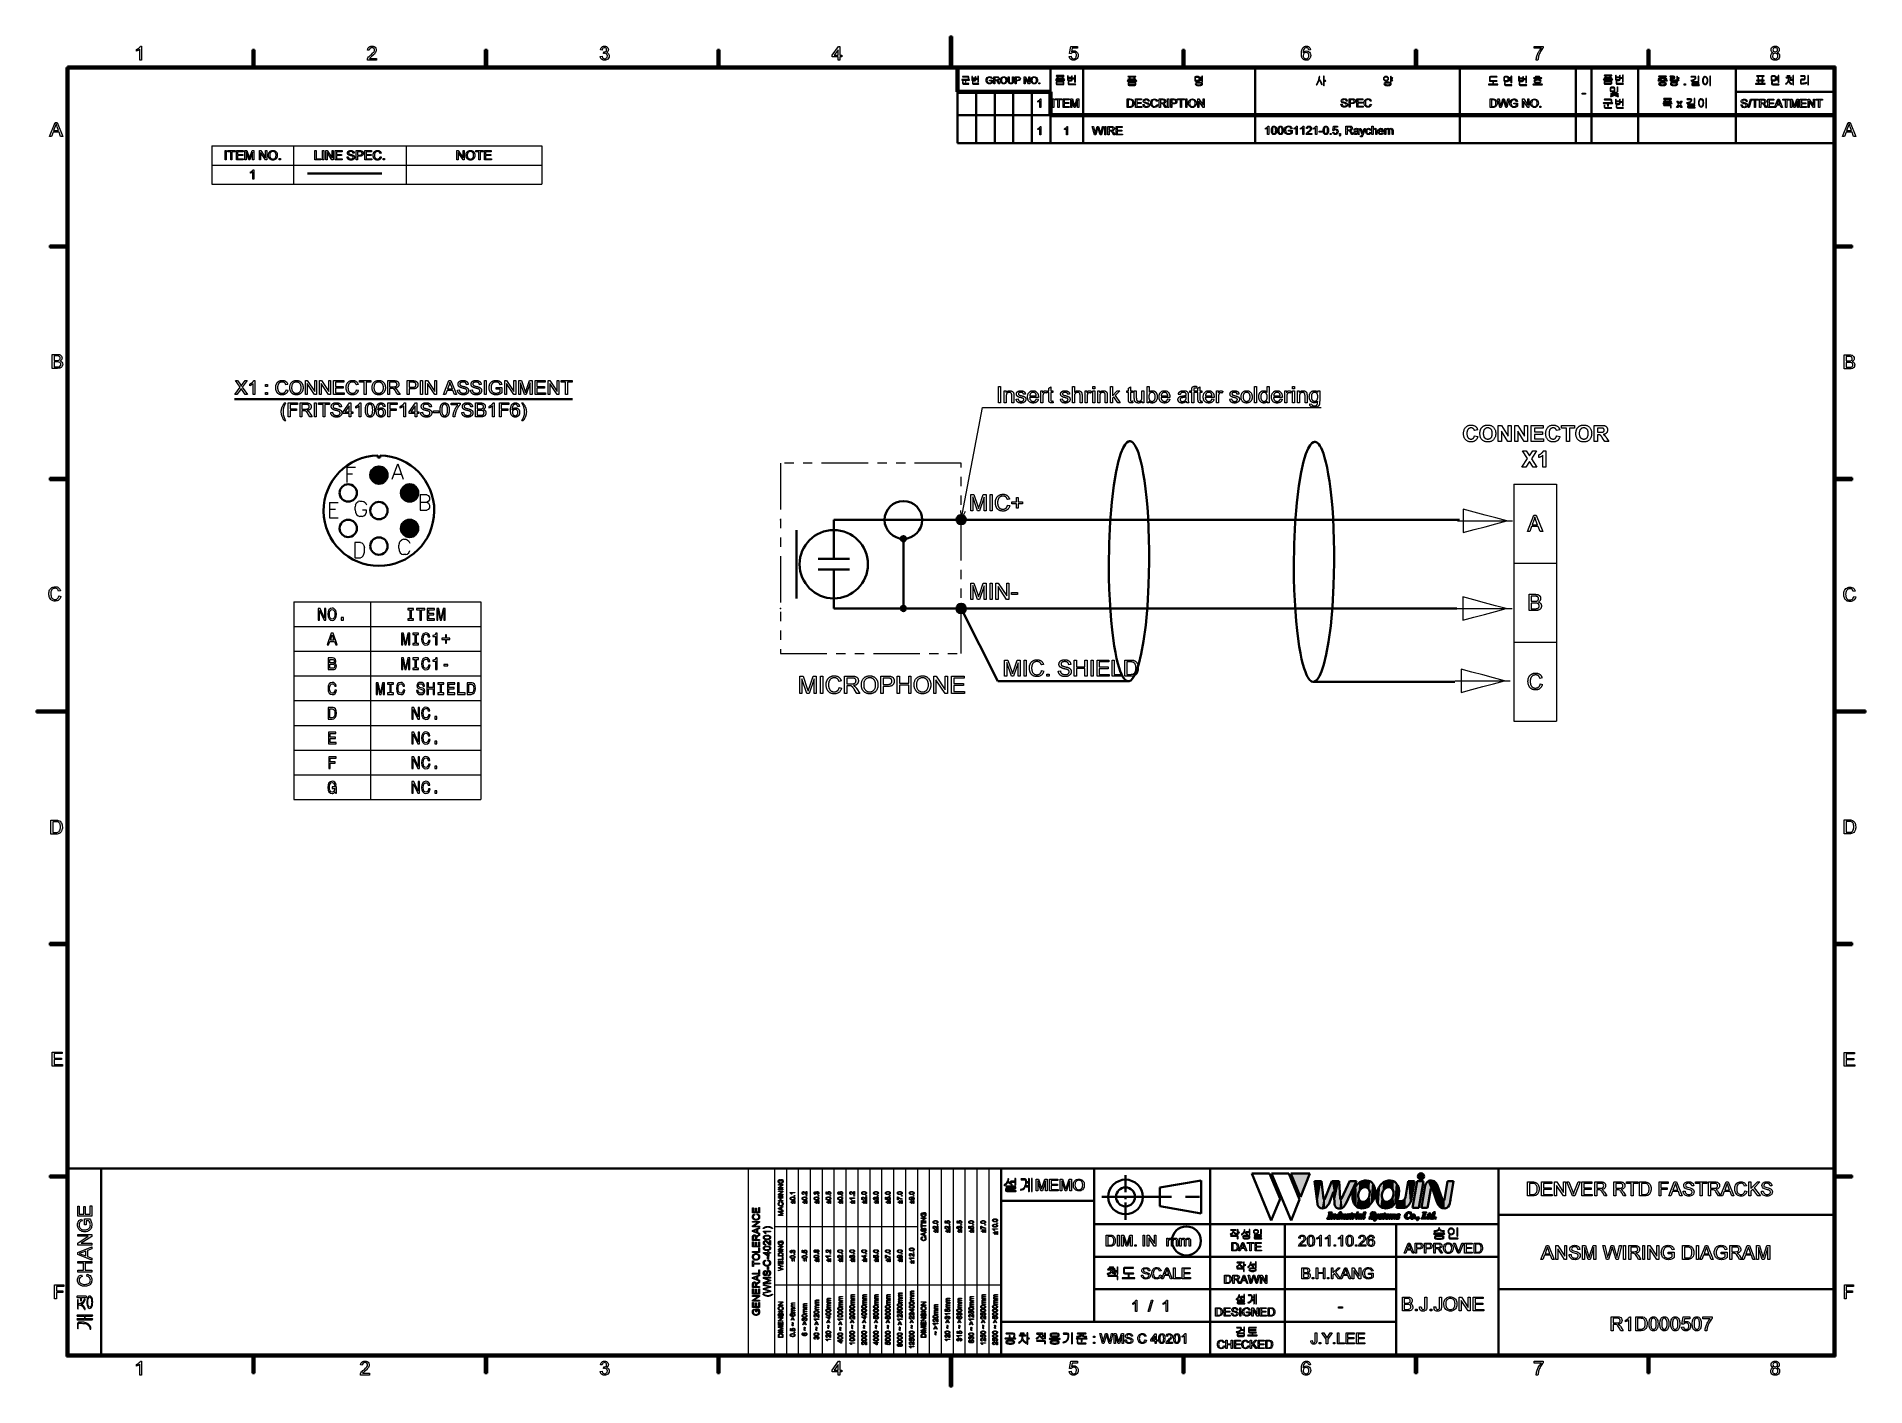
# Model space of a CAD drawing. Extents: x 23 to 417, y 3 to 294.
import ezdxf

# ---------------------------------------------------------------- set-up
doc = ezdxf.new("R2010")
doc.units = 0
doc.linetypes.add('AXES', pattern=[24, 15, -3, 3, -3])
doc.linetypes.add('PHANTOM', pattern=[20, 10, -2, 2, -2, 2, -2])

msp = doc.modelspace()

# ---------------------------------------------------------------- linework, layer by layer
at = {"color": 7, "lineweight": 35, "ltscale": 0.16625}
for p, q in [((219.76, 287), (219.76, 293.65)), ((220.24, 293.65), (220.24, 287)), ((23.36, 148.74), (30.01, 148.74)), ((30.01, 148.26), (23.36, 148.26)), ((409.99, 148.74), (416.64, 148.74)), ((416.64, 148.26), (409.99, 148.26)), ((219.76, 3.35), (219.76, 10)), ((220.24, 10), (220.24, 3.35))]:
    msp.add_line(p, q, dxfattribs=at)
at = {"color": 7, "lineweight": 35, "ltscale": 0.011875}
for p, q in [((219.76, 293.65), (220.24, 293.65)), ((69.76, 290.8), (70.24, 290.8)), ((119.76, 290.8), (120.24, 290.8)), ((169.76, 290.8), (170.24, 290.8)), ((219.76, 290.8), (220.24, 290.8)), ((29.76, 287), (30.24, 287)), ((70.24, 287), (69.76, 287)), ((120.24, 287), (119.76, 287)), ((170.24, 287), (169.76, 287)), ((220.24, 287), (219.76, 287)), ((220.24, 287), (219.76, 287)), ((26.19, 248.26), (26.19, 248.74)), ((29.99, 248.74), (29.99, 248.26)), ((410.01, 248.26), (410.01, 248.74)), ((413.81, 248.74), (413.81, 248.26)), ((26.2, 198.26), (26.2, 198.74)), ((30, 198.74), (30, 198.26)), ((410, 198.26), (410, 198.74)), ((413.8, 198.74), (413.8, 198.26)), ((23.36, 148.26), (23.36, 148.74)), ((30.01, 148.74), (30.01, 148.26)), ((409.99, 148.26), (409.99, 148.74)), ((416.64, 148.74), (416.64, 148.26)), ((26.2, 98.26), (26.2, 98.74)), ((30, 98.74), (30, 98.26)), ((413.8, 98.74), (413.8, 98.26)), ((26.19, 48.26), (26.19, 48.74)), ((29.99, 48.74), (29.99, 48.26)), ((410.01, 48.26), (410.01, 48.74)), ((413.81, 48.74), (413.81, 48.26)), ((70.24, 6.2), (69.76, 6.2)), ((120.24, 6.2), (119.76, 6.2)), ((170.24, 6.2), (169.76, 6.2)), ((220.24, 6.2), (219.76, 6.2)), ((220.24, 3.35), (219.76, 3.35))]:
    msp.add_line(p, q, dxfattribs=at)
at = {"color": 7, "lineweight": 35}
for p, q in [((30, 287.24), (410.24, 287.24)), ((410.24, 287.24), (410.24, 9.76)), ((29.76, 9.76), (29.76, 287)), ((409.76, 286.76), (30, 286.76)), ((30.24, 287), (30.24, 10.24)), ((409.76, 10.24), (409.76, 286.76)), ((409.76, 281.76), (388.76, 281.76)), ((409.76, 276.76), (221.4, 276.76)), ((409.76, 270.76), (221.4, 270.76)), ((65.95, 215.65), (138.6, 215.65)), ((194.79, 189.7), (329.38, 189.7)), ((194.79, 170.67), (328.79, 170.67)), ((258.12, 155.02), (230.07, 155.02)), ((297.9, 154.88), (328.33, 154.88)), ((30.24, 50.24), (409.76, 50.24)), ((37.24, 50.24), (37.24, 10.24)), ((230.76, 10.24), (230.76, 50.24)), ((250.76, 17.24), (250.76, 50.24)), ((275.76, 10.24), (275.76, 50.24)), ((337.76, 10.24), (337.76, 50.24)), ((230.76, 43.24), (250.76, 43.24)), ((337.76, 40.24), (409.76, 40.24)), ((250.76, 38.24), (337.76, 38.24)), ((291.76, 10.24), (291.76, 38.24)), ((315.76, 10.24), (315.76, 38.24)), ((250.76, 31.24), (337.76, 31.24)), ((250.76, 24.24), (275.76, 24.24)), ((275.76, 24.24), (315.76, 24.24)), ((337.76, 24.24), (409.76, 24.24)), ((230.76, 17.24), (250.76, 17.24)), ((315.76, 17.24), (250.76, 17.24)), ((410.24, 9.76), (29.76, 9.76)), ((30.24, 10.24), (409.76, 10.24))]:
    msp.add_line(p, q, dxfattribs=at)
at = {"color": 7, "lineweight": 35, "ltscale": 0.011874}
for p, q in [((30, 286.76), (30, 287.24)), ((269.76, 290.8), (270.24, 290.8)), ((319.76, 290.8), (320.24, 290.8)), ((369.76, 290.8), (370.24, 290.8)), ((270.24, 287), (269.76, 287)), ((319.76, 287), (320.24, 287)), ((370.24, 287), (369.76, 287)), ((269.76, 10), (270.24, 10)), ((319.76, 10), (320.24, 10)), ((369.76, 10), (370.24, 10)), ((270.24, 6.2), (269.76, 6.2)), ((320.24, 6.2), (319.76, 6.2)), ((370.24, 6.2), (369.76, 6.2))]:
    msp.add_line(p, q, dxfattribs=at)
at = {"color": 7, "lineweight": 35, "ltscale": 0.095}
for p, q in [((69.76, 287), (69.76, 290.8)), ((70.24, 290.8), (70.24, 287)), ((119.76, 287), (119.76, 290.8)), ((120.24, 290.8), (120.24, 287)), ((169.76, 287), (169.76, 290.8)), ((170.24, 290.8), (170.24, 287)), ((219.76, 287), (219.76, 290.8)), ((220.24, 290.8), (220.24, 287)), ((269.76, 287), (269.76, 290.8)), ((270.24, 290.8), (270.24, 287)), ((319.76, 287), (319.76, 290.8)), ((320.24, 290.8), (320.24, 287)), ((369.76, 287), (369.76, 290.8)), ((370.24, 290.8), (370.24, 287)), ((26.19, 248.74), (29.99, 248.74)), ((29.99, 248.26), (26.19, 248.26)), ((410.01, 248.74), (413.81, 248.74)), ((413.81, 248.26), (410.01, 248.26)), ((26.2, 198.74), (30, 198.74)), ((30, 198.26), (26.2, 198.26)), ((410, 198.74), (413.8, 198.74)), ((413.8, 198.26), (410, 198.26)), ((26.2, 98.74), (30, 98.74)), ((410, 98.74), (413.8, 98.74)), ((30, 98.26), (26.2, 98.26)), ((413.8, 98.26), (410, 98.26)), ((26.19, 48.74), (29.99, 48.74)), ((29.99, 48.26), (26.19, 48.26)), ((410.01, 48.74), (413.81, 48.74)), ((413.81, 48.26), (410.01, 48.26)), ((69.76, 6.2), (69.76, 10)), ((70.24, 10), (70.24, 6.2)), ((119.76, 6.2), (119.76, 10)), ((120.24, 10), (120.24, 6.2)), ((169.76, 6.2), (169.76, 10)), ((170.24, 10), (170.24, 6.2)), ((219.76, 6.2), (219.76, 10)), ((220.24, 10), (220.24, 6.2)), ((269.76, 6.2), (269.76, 10)), ((270.24, 10), (270.24, 6.2)), ((319.76, 6.2), (319.76, 10)), ((320.24, 10), (320.24, 6.2)), ((369.76, 6.2), (369.76, 10)), ((370.24, 10), (370.24, 6.2))]:
    msp.add_line(p, q, dxfattribs=at)
at = {"color": 7, "lineweight": 35, "ltscale": 0.016793}
for p, q in [((410.24, 287.24), (409.76, 286.76)), ((409.76, 286.76), (410.24, 287.24)), ((410.24, 9.76), (409.76, 10.24)), ((409.76, 10.24), (410.24, 9.76))]:
    msp.add_line(p, q, dxfattribs=at)
at = {"color": 7, "lineweight": 35, "ltscale": 0.4}
for p, q in [((221.4, 270.76), (221.4, 286.76)), ((241.4, 270.76), (241.4, 286.76)), ((248.4, 270.76), (248.4, 286.76)), ((285.4, 270.76), (285.4, 286.76)), ((329.4, 270.76), (329.4, 286.76)), ((354.4, 270.76), (354.4, 286.76)), ((354.4, 270.76), (354.4, 286.76)), ((357.76, 270.76), (357.76, 286.76)), ((367.76, 270.76), (367.76, 286.76)), ((367.76, 270.76), (367.76, 286.76)), ((388.76, 270.76), (388.76, 286.76))]:
    msp.add_line(p, q, dxfattribs=at)
at = {"color": 7, "lineweight": 140, "ltscale": 0.125}
for p, q in [((221.4, 281.76), (221.4, 286.76)), ((241.4, 281.76), (241.4, 276.76))]:
    msp.add_line(p, q, dxfattribs=at)
at = {"color": 7, "lineweight": 100}
msp.add_line((241.4, 281.76), (221.4, 281.76), dxfattribs=at)
at = {"color": 7, "lineweight": 140}
for p, q in [((221.4, 281.76), (241.4, 281.76)), ((241.4, 276.76), (409.76, 276.76))]:
    msp.add_line(p, q, dxfattribs=at)
at = {"color": 7, "lineweight": 35, "ltscale": 0.275}
for p, q in [((225.4, 270.76), (225.4, 281.76)), ((229.4, 270.76), (229.4, 281.76)), ((233.4, 270.76), (233.4, 281.76)), ((237.4, 270.76), (237.4, 281.76))]:
    msp.add_line(p, q, dxfattribs=at)
at = {"color": 115, "lineweight": 13}
for p, q in [((61.08, 270.15), (132.02, 270.15)), ((61.08, 266.03), (132.02, 266.03)), ((61.08, 261.91), (132.02, 261.91))]:
    msp.add_line(p, q, dxfattribs=at)
at = {"color": 115, "lineweight": 13, "ltscale": 0.206071}
for p, q in [((61.08, 270.15), (61.08, 261.91)), ((78.58, 270.15), (78.58, 261.91)), ((102.84, 270.15), (102.84, 261.91)), ((132.02, 270.15), (132.02, 261.91))]:
    msp.add_line(p, q, dxfattribs=at)
at = {"color": 7, "lineweight": 35, "ltscale": 0.399509}
msp.add_line((81.63, 264.22), (97.61, 264.22), dxfattribs=at)
at = {"color": 7, "lineweight": 35, "ltscale": 0.045942}
for p, q in [((96.98, 199.33), (96.62, 201.13)), ((96.62, 201.13), (96.98, 199.33)), ((97.33, 197.53), (96.98, 199.33)), ((96.98, 199.33), (97.33, 197.53)), ((103.58, 195.51), (103.23, 197.32)), ((103.23, 197.32), (103.58, 195.51)), ((103.94, 193.71), (103.58, 195.51)), ((103.58, 195.51), (103.94, 193.71)), ((103.58, 187.88), (104.88, 189.18)), ((104.88, 189.18), (103.58, 187.88)), ((102.28, 186.58), (103.58, 187.88)), ((103.58, 187.88), (102.28, 186.58))]:
    msp.add_line(p, q, dxfattribs=at)
at = {"color": 7, "lineweight": 35, "ltscale": 0.012371}
for p, q in [((96.71, 203.09), (96.71, 203.59)), ((97.24, 203.09), (97.24, 203.59))]:
    msp.add_line(p, q, dxfattribs=at)
at = {"color": 7, "lineweight": 35, "ltscale": 0.013411}
msp.add_line((96.71, 203.09), (97.24, 203.09), dxfattribs=at)
at = {"color": 7, "lineweight": 13, "ltscale": 0.230278}
for p, q in [((341, 197.39), (350.21, 197.39)), ((341, 180.39), (350.21, 180.39)), ((341, 163.39), (350.21, 163.39)), ((341, 146.39), (350.21, 146.39))]:
    msp.add_line(p, q, dxfattribs=at)
at = {"color": 7, "lineweight": 13}
for p, q in [((341, 197.39), (341, 146.39)), ((350.21, 197.39), (350.21, 146.39)), ((78.65, 172.12), (118.9, 172.12)), ((78.65, 172.12), (78.65, 129.57)), ((95.19, 172.12), (95.19, 129.57)), ((118.9, 172.12), (118.9, 129.57)), ((78.65, 166.8), (118.9, 166.8)), ((78.65, 161.48), (118.9, 161.48)), ((78.65, 156.16), (118.9, 156.16)), ((78.65, 150.84), (118.9, 150.84)), ((78.65, 145.52), (118.9, 145.52)), ((78.65, 140.21), (118.9, 140.21)), ((78.65, 134.89), (118.9, 134.89)), ((78.65, 129.57), (118.9, 129.57)), ((176.43, 10.22), (176.43, 50.22)), ((176.43, 50.22), (230.76, 50.22)), ((182.11, 10.22), (182.11, 50.22)), ((184.67, 10.22), (184.67, 50.22)), ((187.23, 10.22), (187.23, 50.22)), ((189.79, 10.22), (189.79, 50.22)), ((192.35, 10.22), (192.35, 50.22)), ((194.91, 10.22), (194.91, 50.22)), ((197.47, 10.22), (197.47, 50.22)), ((200.03, 10.22), (200.03, 50.22)), ((202.6, 10.22), (202.6, 50.22)), ((205.16, 10.22), (205.16, 50.22)), ((207.72, 10.22), (207.72, 50.22)), ((210.28, 10.22), (210.28, 50.22)), ((212.84, 10.22), (212.84, 50.22)), ((215.4, 10.22), (215.4, 50.22)), ((217.96, 10.22), (217.96, 50.22)), ((220.52, 10.22), (220.52, 50.22)), ((223.08, 10.22), (223.08, 50.22)), ((225.64, 10.22), (225.64, 50.22)), ((228.2, 10.22), (228.2, 50.22)), ((230.76, 10.22), (230.76, 50.22)), ((182.11, 37.72), (212.84, 37.72)), ((182.11, 25.22), (230.76, 25.22)), ((176.43, 10.22), (230.76, 10.22))]:
    msp.add_line(p, q, dxfattribs=at)
at = {"color": 7, "lineweight": 35, "ltscale": 0.054179}
for p, q in [((194.79, 189.7), (194.79, 187.53)), ((194.79, 172.83), (194.79, 170.67))]:
    msp.add_line(p, q, dxfattribs=at)
at = {"color": 7, "lineweight": 35, "ltscale": 0.3675}
msp.add_line((186.79, 187.53), (186.79, 172.83), dxfattribs=at)
at = {"color": 7, "lineweight": 35, "ltscale": 0.155625}
for p, q in [((194.79, 187.53), (194.79, 181.31)), ((194.79, 172.83), (194.79, 179.06))]:
    msp.add_line(p, q, dxfattribs=at)
at = {"color": 7, "lineweight": 35, "ltscale": 0.014063}
for p, q in [((209.76, 185.65), (209.2, 185.65)), ((209.2, 185.65), (209.76, 185.65)), ((210.33, 185.65), (209.76, 185.65)), ((209.76, 185.65), (210.33, 185.65)), ((209.76, 170.67), (209.2, 170.67)), ((209.2, 170.67), (209.76, 170.67)), ((210.32, 170.67), (209.76, 170.67)), ((209.76, 170.67), (210.32, 170.67))]:
    msp.add_line(p, q, dxfattribs=at)
at = {"color": 7, "lineweight": 35, "ltscale": 0.374607}
msp.add_line((209.76, 185.65), (209.76, 170.67), dxfattribs=at)
at = {"color": 7, "lineweight": 35, "ltscale": 0.16875}
for p, q in [((191.42, 181.31), (198.17, 181.31)), ((191.42, 179.06), (198.17, 179.06))]:
    msp.add_line(p, q, dxfattribs=at)
at = {"color": 7, "lineweight": 35, "ltscale": 0.438104}
msp.add_line((230.07, 155.02), (222.18, 170.67), dxfattribs=at)
at = {"color": 7, "lineweight": 13, "ltscale": 0.011875}
msp.add_line((410, 98.26), (410, 98.74), dxfattribs=at)
at = {"color": 7, "linetype": 'AXES', "lineweight": 35, "ltscale": 0.245625}
msp.add_line((257.53, 39.2), (257.53, 49.03), dxfattribs=at)
at = {"color": 7, "lineweight": 35, "ltscale": 0.22678}
for p, q in [((264.88, 46.14), (273.83, 47.66)), ((264.88, 42.09), (273.83, 40.57))]:
    msp.add_line(p, q, dxfattribs=at)
at = {"color": 7, "lineweight": 35, "ltscale": 0.17747}
msp.add_line((273.83, 40.57), (273.83, 47.66), dxfattribs=at)
at = {"color": 6, "lineweight": 35, "ltscale": 0.095783}
msp.add_line((284.67, 49.11), (288.5, 49.11), dxfattribs=at)
msp.add_line((284.67, 49.11), (288.5, 49.11), dxfattribs=at)
at = {"color": 6, "lineweight": 35, "ltscale": 0.274011}
for p, q in [((284.67, 49.11), (288.88, 39)), ((284.67, 49.11), (288.88, 39)), ((288.9, 49.11), (293.12, 39)), ((288.9, 49.11), (293.12, 39))]:
    msp.add_line(p, q, dxfattribs=at)
at = {"color": 6, "lineweight": 35, "ltscale": 0.146861}
msp.add_line((288.5, 49.11), (290.76, 43.69), dxfattribs=at)
msp.add_line((288.5, 49.11), (290.76, 43.69), dxfattribs=at)
at = {"color": 6, "lineweight": 35, "ltscale": 0.09354}
msp.add_line((288.9, 49.11), (292.64, 49.11), dxfattribs=at)
msp.add_line((288.9, 49.11), (292.64, 49.11), dxfattribs=at)
at = {"color": 6, "lineweight": 35, "ltscale": 0.149839}
msp.add_line((292.64, 49.11), (294.95, 43.58), dxfattribs=at)
msp.add_line((292.64, 49.11), (294.95, 43.58), dxfattribs=at)
at = {"color": 6, "lineweight": 35, "ltscale": 0.101879}
msp.add_line((293.08, 49.11), (297.16, 49.11), dxfattribs=at)
msp.add_line((293.08, 49.11), (297.16, 49.11), dxfattribs=at)
at = {"color": 6, "lineweight": 35, "ltscale": 0.136205}
msp.add_line((293.08, 49.11), (295.18, 44.08), dxfattribs=at)
msp.add_line((293.08, 49.11), (295.18, 44.08), dxfattribs=at)
at = {"color": 6, "lineweight": 35, "ltscale": 0.13523}
msp.add_line((297.16, 49.12), (295.18, 44.08), dxfattribs=at)
msp.add_line((297.16, 49.12), (295.18, 44.08), dxfattribs=at)
at = {"color": 6, "lineweight": 35, "ltscale": 0.123114}
msp.add_line((298.16, 47.51), (298.78, 42.62), dxfattribs=at)
msp.add_line((298.16, 47.51), (298.78, 42.62), dxfattribs=at)
at = {"color": 6, "lineweight": 35, "ltscale": 0.037067}
msp.add_line((298.16, 47.51), (299.65, 47.51), dxfattribs=at)
msp.add_line((298.16, 47.51), (299.65, 47.51), dxfattribs=at)
at = {"color": 6, "lineweight": 35, "ltscale": 0.095414}
msp.add_line((299.65, 47.51), (300.08, 43.71), dxfattribs=at)
msp.add_line((299.65, 47.51), (300.08, 43.71), dxfattribs=at)
at = {"color": 6, "lineweight": 35, "ltscale": 0.102888}
msp.add_line((301.9, 47.51), (300.4, 43.67), dxfattribs=at)
msp.add_line((301.9, 47.51), (300.4, 43.67), dxfattribs=at)
at = {"color": 6, "lineweight": 35, "ltscale": 0.039584}
msp.add_line((301.9, 47.51), (303.48, 47.51), dxfattribs=at)
msp.add_line((301.9, 47.51), (303.48, 47.51), dxfattribs=at)
at = {"color": 6, "lineweight": 35, "ltscale": 0.094839}
msp.add_line((303.48, 47.52), (303.68, 43.74), dxfattribs=at)
msp.add_line((303.48, 47.52), (303.68, 43.74), dxfattribs=at)
at = {"color": 6, "lineweight": 35, "ltscale": 0.105922}
msp.add_line((305.76, 47.53), (304, 43.67), dxfattribs=at)
msp.add_line((305.76, 47.53), (304, 43.67), dxfattribs=at)
at = {"color": 6, "lineweight": 35, "ltscale": 0.139818}
msp.add_line((307.23, 47.51), (304.85, 42.45), dxfattribs=at)
msp.add_line((307.23, 47.51), (304.85, 42.45), dxfattribs=at)
at = {"color": 6, "lineweight": 35, "ltscale": 0.037214}
msp.add_line((305.74, 47.51), (307.23, 47.51), dxfattribs=at)
msp.add_line((305.74, 47.51), (307.23, 47.51), dxfattribs=at)
at = {"color": 6, "lineweight": 35, "ltscale": 0.088219}
msp.add_line((318.32, 47.52), (317.74, 44.04), dxfattribs=at)
msp.add_line((318.32, 47.52), (317.74, 44.04), dxfattribs=at)
at = {"color": 6, "lineweight": 35, "ltscale": 0.033771}
msp.add_line((319.67, 47.52), (318.32, 47.52), dxfattribs=at)
msp.add_line((319.67, 47.52), (318.32, 47.52), dxfattribs=at)
at = {"color": 6, "lineweight": 35, "ltscale": 0.104651}
msp.add_line((319.67, 47.52), (318.98, 43.39), dxfattribs=at)
msp.add_line((319.67, 47.52), (318.98, 43.39), dxfattribs=at)
at = {"color": 6, "lineweight": 35, "ltscale": 0.145955}
for p, q in [((320.27, 47.52), (319.26, 41.77)), ((320.27, 47.52), (319.26, 41.77)), ((321.62, 47.52), (320.6, 41.77)), ((321.62, 47.52), (320.6, 41.77))]:
    msp.add_line(p, q, dxfattribs=at)
at = {"color": 6, "lineweight": 35, "ltscale": 0.03362}
for p, q in [((320.27, 47.52), (321.62, 47.52)), ((320.27, 47.52), (321.62, 47.52)), ((319.26, 41.77), (320.6, 41.77)), ((319.26, 41.77), (320.6, 41.77))]:
    msp.add_line(p, q, dxfattribs=at)
at = {"color": 6, "lineweight": 35, "ltscale": 0.101021}
for p, q in [((326.79, 47.52), (326.13, 43.54)), ((326.79, 47.52), (326.13, 43.54)), ((328.09, 47.52), (327.43, 43.54)), ((328.09, 47.52), (327.43, 43.54))]:
    msp.add_line(p, q, dxfattribs=at)
at = {"color": 6, "lineweight": 35, "ltscale": 0.032473}
msp.add_line((326.79, 47.52), (328.09, 47.52), dxfattribs=at)
msp.add_line((326.79, 47.52), (328.09, 47.52), dxfattribs=at)
at = {"color": 7, "linetype": 'AXES', "lineweight": 35}
msp.add_line((252.41, 44.11), (274.64, 44.11), dxfattribs=at)
at = {"color": 7, "lineweight": 35, "ltscale": 0.10125}
msp.add_line((264.88, 42.09), (264.88, 46.14), dxfattribs=at)
at = {"color": 6, "lineweight": 35, "ltscale": 0.126406}
msp.add_line((290.76, 43.69), (288.88, 39), dxfattribs=at)
msp.add_line((290.76, 43.69), (288.88, 39), dxfattribs=at)
at = {"color": 6, "lineweight": 35, "ltscale": 0.123445}
msp.add_line((294.95, 43.58), (293.12, 39), dxfattribs=at)
msp.add_line((294.95, 43.58), (293.12, 39), dxfattribs=at)
at = {"color": 6, "lineweight": 35, "ltscale": 0.070886}
msp.add_line((302.27, 45.2), (301.22, 42.57), dxfattribs=at)
msp.add_line((302.27, 45.2), (301.22, 42.57), dxfattribs=at)
at = {"color": 6, "lineweight": 35, "ltscale": 0.05871}
msp.add_line((302.32, 45.19), (302.46, 42.85), dxfattribs=at)
msp.add_line((302.32, 45.19), (302.46, 42.85), dxfattribs=at)
at = {"color": 6, "lineweight": 35, "ltscale": 0.120883}
msp.add_line((322, 46.54), (321.16, 41.77), dxfattribs=at)
msp.add_line((322, 46.54), (321.16, 41.77), dxfattribs=at)
at = {"color": 6, "lineweight": 35, "ltscale": 0.102761}
msp.add_line((323.16, 45.82), (322.45, 41.77), dxfattribs=at)
msp.add_line((323.16, 45.82), (322.45, 41.77), dxfattribs=at)
at = {"color": 6, "lineweight": 35, "ltscale": 0.073752}
msp.add_line((323.54, 45.85), (324.48, 43.06), dxfattribs=at)
msp.add_line((323.54, 45.85), (324.48, 43.06), dxfattribs=at)
at = {"color": 6, "lineweight": 35, "ltscale": 0.084645}
msp.add_line((325.71, 43.5), (324.54, 46.67), dxfattribs=at)
msp.add_line((325.71, 43.5), (324.54, 46.67), dxfattribs=at)
at = {"color": 6, "lineweight": 35, "ltscale": 0.015756}
msp.add_line((300.91, 39.41), (301.54, 39.41), dxfattribs=at)
msp.add_line((300.91, 39.41), (301.54, 39.41), dxfattribs=at)
at = {"color": 6, "lineweight": 35, "ltscale": 0.001102}
msp.add_line((300.93, 39.49), (300.97, 39.49), dxfattribs=at)
msp.add_line((300.93, 39.49), (300.97, 39.49), dxfattribs=at)
at = {"color": 6, "lineweight": 35, "ltscale": 0.026732}
msp.add_line((301.38, 40.6), (301.09, 39.58), dxfattribs=at)
msp.add_line((301.38, 40.6), (301.09, 39.58), dxfattribs=at)
at = {"color": 6, "lineweight": 35, "ltscale": 0.015355}
msp.add_line((301.27, 40.79), (301.88, 40.79), dxfattribs=at)
msp.add_line((301.27, 40.79), (301.88, 40.79), dxfattribs=at)
at = {"color": 6, "lineweight": 35, "ltscale": 0.001171}
msp.add_line((301.27, 40.7), (301.31, 40.7), dxfattribs=at)
msp.add_line((301.27, 40.7), (301.31, 40.7), dxfattribs=at)
at = {"color": 6, "lineweight": 35, "ltscale": 0.026841}
msp.add_line((301.72, 40.64), (301.43, 39.61), dxfattribs=at)
msp.add_line((301.72, 40.64), (301.43, 39.61), dxfattribs=at)
at = {"color": 6, "lineweight": 35, "ltscale": 0.000252533}
msp.add_line((301.52, 39.49), (301.53, 39.49), dxfattribs=at)
msp.add_line((301.52, 39.49), (301.53, 39.49), dxfattribs=at)
at = {"color": 6, "lineweight": 35, "ltscale": 0.016024}
msp.add_line((301.92, 40.09), (301.74, 39.47), dxfattribs=at)
msp.add_line((301.92, 40.09), (301.74, 39.47), dxfattribs=at)
at = {"color": 6, "lineweight": 35, "ltscale": 0.002201}
msp.add_line((301.79, 40.7), (301.88, 40.7), dxfattribs=at)
msp.add_line((301.79, 40.7), (301.88, 40.7), dxfattribs=at)
at = {"color": 6, "lineweight": 35, "ltscale": 0.004503}
msp.add_line((301.79, 39.41), (301.97, 39.41), dxfattribs=at)
msp.add_line((301.79, 39.41), (301.97, 39.41), dxfattribs=at)
at = {"color": 6, "lineweight": 35, "ltscale": 0.008929}
msp.add_line((301.87, 40.3), (302.23, 40.36), dxfattribs=at)
msp.add_line((301.87, 40.3), (302.23, 40.36), dxfattribs=at)
at = {"color": 6, "lineweight": 35, "ltscale": 0.008027}
msp.add_line((302.11, 39.76), (302.02, 39.45), dxfattribs=at)
msp.add_line((302.11, 39.76), (302.02, 39.45), dxfattribs=at)
at = {"color": 6, "lineweight": 35, "ltscale": 0.00937}
msp.add_line((302.13, 39.8), (302.35, 40.1), dxfattribs=at)
msp.add_line((302.13, 39.8), (302.35, 40.1), dxfattribs=at)
at = {"color": 6, "lineweight": 35, "ltscale": 0.011941}
msp.add_line((302.28, 39.6), (302.42, 40.06), dxfattribs=at)
msp.add_line((302.28, 39.6), (302.42, 40.06), dxfattribs=at)
at = {"color": 6, "lineweight": 35, "ltscale": 0.010785}
msp.add_line((304.02, 40.07), (303.89, 39.66), dxfattribs=at)
msp.add_line((304.02, 40.07), (303.89, 39.66), dxfattribs=at)
at = {"color": 6, "lineweight": 35, "ltscale": 0.011605}
msp.add_line((304.29, 40.15), (304.17, 39.7), dxfattribs=at)
msp.add_line((304.29, 40.15), (304.17, 39.7), dxfattribs=at)
at = {"color": 6, "lineweight": 35, "ltscale": 0.009453}
msp.add_line((304.59, 40.32), (304.48, 39.96), dxfattribs=at)
msp.add_line((304.59, 40.32), (304.48, 39.96), dxfattribs=at)
at = {"color": 6, "lineweight": 35, "ltscale": 0.005938}
msp.add_line((304.61, 40.33), (304.85, 40.33), dxfattribs=at)
msp.add_line((304.61, 40.33), (304.85, 40.33), dxfattribs=at)
at = {"color": 6, "lineweight": 35, "ltscale": 0.014604}
msp.add_line((304.87, 40.3), (304.69, 39.75), dxfattribs=at)
msp.add_line((304.87, 40.3), (304.69, 39.75), dxfattribs=at)
at = {"color": 6, "lineweight": 35, "ltscale": 0.012203}
for p, q in [((305.87, 40.11), (305.73, 39.65)), ((305.87, 40.11), (305.73, 39.65)), ((322.6, 40.11), (322.46, 39.65)), ((322.6, 40.11), (322.46, 39.65))]:
    msp.add_line(p, q, dxfattribs=at)
at = {"color": 6, "lineweight": 35, "ltscale": 0.011218}
for p, q in [((306.11, 40.04), (305.97, 39.62)), ((306.11, 40.04), (305.97, 39.62)), ((313.2, 40.04), (313.06, 39.62)), ((313.2, 40.04), (313.06, 39.62)), ((322.84, 40.04), (322.71, 39.62)), ((322.84, 40.04), (322.71, 39.62))]:
    msp.add_line(p, q, dxfattribs=at)
at = {"color": 6, "lineweight": 35, "ltscale": 0.017405}
msp.add_line((306.25, 39.45), (306.42, 40.13), dxfattribs=at)
msp.add_line((306.25, 39.45), (306.42, 40.13), dxfattribs=at)
at = {"color": 6, "lineweight": 35, "ltscale": 0.005319}
msp.add_line((306.28, 39.42), (306.49, 39.42), dxfattribs=at)
msp.add_line((306.28, 39.42), (306.49, 39.42), dxfattribs=at)
at = {"color": 6, "lineweight": 35, "ltscale": 0.010206}
msp.add_line((306.64, 39.83), (306.51, 39.44), dxfattribs=at)
msp.add_line((306.64, 39.83), (306.51, 39.44), dxfattribs=at)
at = {"color": 6, "lineweight": 35, "ltscale": 0.014777}
msp.add_line((307.19, 40.17), (307.03, 39.6), dxfattribs=at)
msp.add_line((307.19, 40.17), (307.03, 39.6), dxfattribs=at)
at = {"color": 6, "lineweight": 35, "ltscale": 0.008709}
msp.add_line((307.11, 40.29), (307.45, 40.36), dxfattribs=at)
msp.add_line((307.11, 40.29), (307.45, 40.36), dxfattribs=at)
at = {"color": 6, "lineweight": 35, "ltscale": 0.016579}
msp.add_line((307.51, 40.3), (307.31, 39.67), dxfattribs=at)
msp.add_line((307.51, 40.3), (307.31, 39.67), dxfattribs=at)
at = {"color": 6, "lineweight": 35, "ltscale": 0.024773}
msp.add_line((308.84, 40.6), (308.57, 39.65), dxfattribs=at)
msp.add_line((308.84, 40.6), (308.57, 39.65), dxfattribs=at)
at = {"color": 6, "lineweight": 35, "ltscale": 0.009087}
msp.add_line((308.77, 40.75), (309.13, 40.81), dxfattribs=at)
msp.add_line((308.77, 40.75), (309.13, 40.81), dxfattribs=at)
at = {"color": 6, "lineweight": 35, "ltscale": 0.030318}
msp.add_line((309.15, 40.76), (308.81, 39.59), dxfattribs=at)
msp.add_line((309.15, 40.76), (308.81, 39.59), dxfattribs=at)
at = {"color": 6, "lineweight": 35, "ltscale": 0.010626}
msp.add_line((309.98, 39.46), (310.07, 39.88), dxfattribs=at)
msp.add_line((309.98, 39.46), (310.07, 39.88), dxfattribs=at)
at = {"color": 6, "lineweight": 35, "ltscale": 0.009233}
msp.add_line((311.11, 40.39), (311.2, 40.75), dxfattribs=at)
msp.add_line((311.11, 40.39), (311.2, 40.75), dxfattribs=at)
at = {"color": 6, "lineweight": 35, "ltscale": 0.018307}
msp.add_line((311.33, 40.04), (311.35, 39.3), dxfattribs=at)
msp.add_line((311.33, 40.04), (311.35, 39.3), dxfattribs=at)
at = {"color": 6, "lineweight": 35, "ltscale": 0.007857}
msp.add_line((311.59, 39.96), (311.6, 39.64), dxfattribs=at)
msp.add_line((311.59, 39.96), (311.6, 39.64), dxfattribs=at)
at = {"color": 6, "lineweight": 35, "ltscale": 0.012204}
msp.add_line((312.96, 40.11), (312.82, 39.65), dxfattribs=at)
msp.add_line((312.96, 40.11), (312.82, 39.65), dxfattribs=at)
at = {"color": 6, "lineweight": 35, "ltscale": 0.018525}
msp.add_line((314.41, 40.16), (314.2, 39.45), dxfattribs=at)
msp.add_line((314.41, 40.16), (314.2, 39.45), dxfattribs=at)
at = {"color": 6, "lineweight": 35, "ltscale": 0.005431}
msp.add_line((314.22, 39.42), (314.44, 39.42), dxfattribs=at)
msp.add_line((314.22, 39.42), (314.44, 39.42), dxfattribs=at)
at = {"color": 6, "lineweight": 35, "ltscale": 0.006503}
msp.add_line((314.53, 39.69), (314.47, 39.44), dxfattribs=at)
msp.add_line((314.53, 39.69), (314.47, 39.44), dxfattribs=at)
at = {"color": 6, "lineweight": 35, "ltscale": 0.006198}
msp.add_line((314.69, 39.42), (314.93, 39.42), dxfattribs=at)
msp.add_line((314.69, 39.42), (314.93, 39.42), dxfattribs=at)
at = {"color": 6, "lineweight": 35, "ltscale": 0.035437}
msp.add_line((315.8, 41.77), (316.03, 43.17), dxfattribs=at)
msp.add_line((315.8, 41.77), (316.03, 43.17), dxfattribs=at)
at = {"color": 6, "lineweight": 35, "ltscale": 0.041114}
msp.add_line((315.8, 41.77), (317.44, 41.77), dxfattribs=at)
msp.add_line((315.8, 41.77), (317.44, 41.77), dxfattribs=at)
at = {"color": 6, "lineweight": 35, "ltscale": 0.016965}
msp.add_line((316.03, 43.17), (316.71, 43.17), dxfattribs=at)
msp.add_line((316.03, 43.17), (316.71, 43.17), dxfattribs=at)
at = {"color": 6, "lineweight": 35, "ltscale": 0.032148}
msp.add_line((321.16, 41.77), (322.45, 41.77), dxfattribs=at)
msp.add_line((321.16, 41.77), (322.45, 41.77), dxfattribs=at)
at = {"color": 6, "lineweight": 35, "ltscale": 0.026621}
msp.add_line((321.17, 39.43), (322.24, 39.43), dxfattribs=at)
msp.add_line((321.17, 39.43), (322.24, 39.43), dxfattribs=at)
at = {"color": 6, "lineweight": 35, "ltscale": 0.026195}
msp.add_line((321.66, 40.6), (321.38, 39.59), dxfattribs=at)
msp.add_line((321.66, 40.6), (321.38, 39.59), dxfattribs=at)
at = {"color": 6, "lineweight": 35, "ltscale": 0.016447}
msp.add_line((321.52, 40.79), (322.18, 40.79), dxfattribs=at)
msp.add_line((321.52, 40.79), (322.18, 40.79), dxfattribs=at)
at = {"color": 6, "lineweight": 35, "ltscale": 0.023342}
msp.add_line((321.98, 40.59), (321.72, 39.69), dxfattribs=at)
msp.add_line((321.98, 40.59), (321.72, 39.69), dxfattribs=at)
at = {"color": 6, "lineweight": 35, "ltscale": 0.008612}
msp.add_line((322.26, 39.44), (322.39, 39.76), dxfattribs=at)
msp.add_line((322.26, 39.44), (322.39, 39.76), dxfattribs=at)
at = {"color": 7, "lineweight": 35, "ltscale": 0.016794}
for p, q in [((29.76, 9.76), (30.24, 10.24)), ((30.24, 10.24), (29.76, 9.76))]:
    msp.add_line(p, q, dxfattribs=at)
at = {"color": 7, "lineweight": 13}
for points in [[(45.95, 288.59), (45.57, 288.59), (45.57, 290.93), (45.42, 290.8), (45.22, 290.68), (45.01, 290.57), (44.82, 290.49), (44.82, 290.84), (45.02, 290.95), (45.21, 291.06), (45.37, 291.19), (45.52, 291.33), (45.63, 291.46), (45.71, 291.59), (45.95, 291.59)], [(96.45, 288.97), (96.45, 288.59), (94.49, 288.59), (94.5, 288.73), (94.53, 288.85), (94.62, 289.06), (94.76, 289.26), (94.88, 289.39), (95.04, 289.54), (95.23, 289.7), (95.45, 289.89), (95.63, 290.06), (95.77, 290.21), (95.87, 290.33), (95.99, 290.55), (96.03, 290.76), (95.99, 290.96), (95.88, 291.12), (95.7, 291.22), (95.48, 291.26), (95.25, 291.22), (95.06, 291.12), (94.95, 290.94), (94.91, 290.72), (94.53, 290.76), (94.58, 291.01), (94.68, 291.22), (94.82, 291.38), (95, 291.5), (95.23, 291.57), (95.49, 291.59), (95.75, 291.57), (95.98, 291.49), (96.16, 291.35), (96.3, 291.18), (96.38, 290.99), (96.41, 290.76), (96.39, 290.59), (96.34, 290.41), (96.25, 290.23), (96.12, 290.05), (95.99, 289.9), (95.81, 289.73), (95.58, 289.53), (95.39, 289.37), (95.24, 289.25), (95.15, 289.16), (95.06, 289.06), (94.98, 288.97)], [(144.57, 289.38), (144.95, 289.43), (145.03, 289.18), (145.15, 289.01), (145.31, 288.92), (145.52, 288.88), (145.76, 288.93), (145.95, 289.06), (146.07, 289.25), (146.12, 289.49), (146.08, 289.71), (145.95, 289.89), (145.77, 290.01), (145.55, 290.05), (145.43, 290.04), (145.3, 290.01), (145.33, 290.34), (145.39, 290.34), (145.59, 290.37), (145.78, 290.45), (145.91, 290.6), (145.95, 290.81), (145.92, 290.99), (145.82, 291.13), (145.68, 291.23), (145.49, 291.26), (145.31, 291.23), (145.16, 291.13), (145.05, 290.98), (144.99, 290.76), (144.62, 290.8), (144.68, 291.03), (144.78, 291.23), (144.91, 291.38), (145.08, 291.5), (145.27, 291.57), (145.48, 291.59), (145.71, 291.57), (145.92, 291.49), (146.09, 291.36), (146.22, 291.2), (146.3, 291.02), (146.32, 290.82), (146.3, 290.64), (146.22, 290.47), (146.09, 290.33), (145.91, 290.22), (146.15, 290.13), (146.33, 289.97), (146.42, 289.83), (146.47, 289.67), (146.49, 289.48), (146.46, 289.24), (146.37, 289.02), (146.21, 288.82), (146.06, 288.7), (145.89, 288.62), (145.71, 288.57), (145.5, 288.55), (145.26, 288.58), (145.05, 288.65), (144.86, 288.78), (144.72, 288.95), (144.62, 289.15)], [(195.74, 288.59), (195.74, 289.3), (194.41, 289.3), (194.41, 289.68), (195.82, 291.55), (196.12, 291.55), (196.12, 289.68), (196.49, 289.68), (196.49, 289.3), (196.12, 289.3), (196.12, 288.59)], [(245.43, 289.38), (245.81, 289.43), (245.87, 289.19), (245.99, 289.02), (246.15, 288.92), (246.36, 288.88), (246.62, 288.93), (246.81, 289.08), (246.9, 289.22), (246.95, 289.4), (246.97, 289.6), (246.96, 289.79), (246.9, 289.95), (246.82, 290.08), (246.63, 290.21), (246.37, 290.26), (246.19, 290.24), (246.05, 290.18), (245.94, 290.08), (245.85, 289.97), (245.47, 290.01), (245.76, 291.55), (247.18, 291.55), (247.18, 291.18), (246.07, 291.18), (245.93, 290.4), (246.1, 290.51), (246.28, 290.57), (246.47, 290.59), (246.7, 290.56), (246.91, 290.47), (247.09, 290.32), (247.23, 290.12), (247.32, 289.89), (247.35, 289.62), (247.32, 289.36), (247.25, 289.13), (247.12, 288.92), (246.97, 288.76), (246.79, 288.64), (246.59, 288.57), (246.36, 288.55), (246.11, 288.58), (245.9, 288.65), (245.72, 288.78), (245.57, 288.95), (245.48, 289.15)], [(297.31, 290.8), (296.93, 290.76), (296.87, 290.96), (296.79, 291.09), (296.62, 291.22), (296.42, 291.26), (296.25, 291.24), (296.08, 291.17), (295.94, 291.02), (295.83, 290.82), (295.77, 290.65), (295.74, 290.43), (295.72, 290.15), (295.87, 290.33), (296.05, 290.45), (296.25, 290.53), (296.46, 290.55), (296.69, 290.52), (296.9, 290.43), (297.09, 290.28), (297.23, 290.08), (297.32, 289.85), (297.35, 289.58), (297.33, 289.39), (297.29, 289.22), (297.22, 289.05), (297.13, 288.9), (297.02, 288.78), (296.89, 288.68), (296.74, 288.61), (296.57, 288.57), (296.4, 288.55), (296.18, 288.57), (295.98, 288.63), (295.8, 288.74), (295.64, 288.89), (295.54, 289.04), (295.45, 289.23), (295.39, 289.45), (295.36, 289.7), (295.35, 290), (295.36, 290.27), (295.38, 290.52), (295.43, 290.74), (295.49, 290.94), (295.57, 291.11), (295.67, 291.25), (295.83, 291.4), (296.01, 291.51), (296.21, 291.57), (296.44, 291.59), (296.67, 291.57), (296.86, 291.5), (297.03, 291.38), (297.16, 291.22), (297.26, 291.03)], [(345.39, 291.18), (345.39, 291.55), (347.35, 291.55), (347.35, 291.25), (347.21, 291.08), (347.07, 290.89), (346.93, 290.68), (346.79, 290.44), (346.68, 290.24), (346.59, 290.03), (346.5, 289.83), (346.43, 289.62), (346.36, 289.41), (346.31, 289.22), (346.27, 289.02), (346.24, 288.81), (346.22, 288.59), (345.85, 288.59), (345.86, 288.78), (345.89, 288.98), (345.93, 289.2), (346, 289.44), (346.06, 289.64), (346.13, 289.83), (346.21, 290.02), (346.3, 290.21), (346.41, 290.4), (346.54, 290.62), (346.68, 290.82), (346.82, 291.01), (346.97, 291.18)], [(396.82, 290.23), (396.62, 290.33), (396.48, 290.46), (396.4, 290.63), (396.37, 290.83), (396.4, 291.03), (396.48, 291.21), (396.61, 291.37), (396.78, 291.49), (397, 291.57), (397.24, 291.59), (397.49, 291.57), (397.7, 291.49), (397.88, 291.37), (398.01, 291.21), (398.09, 291.02), (398.12, 290.82), (398.09, 290.63), (398.01, 290.46), (397.87, 290.33), (397.68, 290.23), (397.91, 290.11), (398.07, 289.94), (398.17, 289.72), (398.2, 289.46), (398.18, 289.22), (398.09, 289), (397.94, 288.81), (397.75, 288.67), (397.51, 288.58), (397.25, 288.55), (396.98, 288.58), (396.75, 288.67), (396.55, 288.81), (396.41, 289), (396.32, 289.22), (396.29, 289.47), (396.3, 289.65), (396.35, 289.82), (396.43, 289.96), (396.59, 290.12)], [(396.75, 290.83), (396.78, 290.65), (396.88, 290.51), (397.03, 290.42), (397.25, 290.38), (397.46, 290.42), (397.62, 290.51), (397.71, 290.65), (397.75, 290.81), (397.71, 290.99), (397.61, 291.13), (397.46, 291.23), (397.25, 291.26), (397.04, 291.23), (396.88, 291.13), (396.78, 291)], [(195.74, 289.68), (195.74, 290.83), (194.87, 289.68)], [(295.72, 289.59), (295.74, 289.4), (295.81, 289.23), (295.91, 289.08), (296.04, 288.97), (296.19, 288.91), (296.37, 288.88), (296.61, 288.93), (296.81, 289.07), (296.9, 289.2), (296.95, 289.37), (296.97, 289.57), (296.95, 289.75), (296.9, 289.91), (296.81, 290.04), (296.61, 290.17), (296.36, 290.22), (296.11, 290.17), (295.91, 290.04), (295.77, 289.84)], [(396.66, 289.47), (396.68, 289.32), (396.72, 289.18), (396.81, 289.05), (396.94, 288.96), (397.09, 288.9), (397.25, 288.88), (397.49, 288.92), (397.68, 289.05), (397.79, 289.23), (397.83, 289.46), (397.79, 289.69), (397.67, 289.88), (397.48, 290.01), (397.24, 290.05), (397, 290.01), (396.82, 289.89), (396.7, 289.7)], [(223.95, 284.41), (222.36, 284.41), (222.3, 284.36), (222.35, 284.31), (223.09, 284.31), (223.09, 283.89), (223.11, 283.84), (223.16, 283.83), (223.2, 283.84), (223.22, 283.89), (223.22, 284.31), (223.95, 284.31), (224.01, 284.36)], [(223.62, 285.08), (222.5, 285.08), (222.45, 285.03), (222.5, 284.97), (223.59, 284.97), (223.68, 284.95), (223.72, 284.87), (223.72, 284.82), (223.7, 284.61), (223.6, 284.39), (223.72, 284.39), (223.82, 284.6), (223.84, 284.82), (223.84, 284.88), (223.78, 285.03)], [(222.59, 283.92), (222.57, 283.98), (222.53, 283.99), (222.49, 283.98), (222.47, 283.92), (222.47, 283.64), (222.51, 283.51), (222.64, 283.45), (223.81, 283.45), (223.86, 283.51), (223.81, 283.56), (222.69, 283.56), (222.61, 283.58), (222.59, 283.65)], [(225.22, 285), (225.22, 284.74), (224.61, 284.74), (224.61, 284.99), (224.59, 285.04), (224.55, 285.06), (224.51, 285.04), (224.49, 284.99), (224.49, 284.3), (224.54, 284.18), (224.66, 284.14), (225.17, 284.14), (225.29, 284.19), (225.34, 284.3), (225.34, 285), (225.28, 285.06)], [(224.72, 283.91), (224.7, 283.96), (224.66, 283.97), (224.61, 283.96), (224.59, 283.91), (224.59, 283.63), (224.65, 283.5), (224.79, 283.45), (225.9, 283.45), (225.95, 283.51), (225.9, 283.56), (224.82, 283.56), (224.74, 283.58), (224.72, 283.65)], [(225.22, 284.64), (225.22, 284.32), (225.19, 284.26), (225.12, 284.24), (224.69, 284.24), (224.63, 284.26), (224.61, 284.32), (224.61, 284.64)], [(225.88, 283.94), (225.88, 285.06), (225.86, 285.11), (225.82, 285.12), (225.78, 285.11), (225.76, 285.06), (225.76, 284.62), (225.42, 284.62), (225.38, 284.61), (225.36, 284.57), (225.38, 284.53), (225.43, 284.52), (225.76, 284.52), (225.76, 283.93), (225.78, 283.89), (225.82, 283.87), (225.86, 283.89)], [(228.28, 284.12), (228.28, 284.29), (228.93, 284.29), (228.93, 283.73), (228.78, 283.63), (228.62, 283.55), (228.46, 283.51), (228.3, 283.49), (228.09, 283.52), (227.9, 283.59), (227.74, 283.7), (227.62, 283.86), (227.55, 284.05), (227.53, 284.26), (227.55, 284.47), (227.62, 284.67), (227.73, 284.83), (227.89, 284.95), (228.07, 285.01), (228.29, 285.04), (228.44, 285.02), (228.58, 284.98), (228.7, 284.92), (228.79, 284.84), (228.85, 284.73), (228.9, 284.6), (228.71, 284.55), (228.63, 284.73), (228.49, 284.83), (228.28, 284.87), (228.05, 284.83), (227.89, 284.72), (227.8, 284.57), (227.75, 284.42), (227.74, 284.27), (227.76, 284.08), (227.81, 283.93), (227.89, 283.81), (228.01, 283.73), (228.14, 283.68), (228.28, 283.66), (228.41, 283.67), (228.53, 283.71), (228.72, 283.83), (228.72, 284.12)], [(229.22, 283.52), (229.22, 285.02), (229.87, 285.02), (230.04, 285.01), (230.17, 284.98), (230.32, 284.83), (230.38, 284.61), (230.36, 284.46), (230.29, 284.34), (230.16, 284.25), (229.98, 284.2), (230.1, 284.13), (230.18, 284.04), (230.25, 283.93), (230.5, 283.52), (230.26, 283.52), (230.07, 283.83), (229.94, 284.04), (229.84, 284.14), (229.75, 284.18), (229.65, 284.18), (229.43, 284.18), (229.43, 283.52)], [(229.43, 284.35), (229.83, 284.35), (230.03, 284.38), (230.14, 284.47), (230.18, 284.6), (230.11, 284.78), (229.88, 284.85), (229.43, 284.85)], [(230.63, 284.25), (230.65, 284.48), (230.72, 284.67), (230.83, 284.83), (230.97, 284.94), (231.14, 285.01), (231.34, 285.04), (231.53, 285.01), (231.71, 284.94), (231.85, 284.82), (231.96, 284.66), (232.02, 284.47), (232.04, 284.26), (232.02, 284.05), (231.95, 283.86), (231.84, 283.7), (231.7, 283.59), (231.52, 283.52), (231.34, 283.49), (231.14, 283.52), (230.96, 283.6), (230.82, 283.72), (230.71, 283.87), (230.65, 284.05)], [(230.84, 284.24), (230.87, 284), (230.98, 283.82), (231.14, 283.7), (231.34, 283.66), (231.53, 283.7), (231.7, 283.82), (231.8, 284.01), (231.84, 284.26), (231.82, 284.44), (231.78, 284.58), (231.7, 284.7), (231.6, 284.79), (231.48, 284.85), (231.34, 284.87), (231.15, 284.83), (230.98, 284.73), (230.9, 284.61), (230.85, 284.45)], [(233.25, 285.02), (233.46, 285.02), (233.46, 284.15), (233.45, 283.95), (233.41, 283.79), (233.34, 283.67), (233.23, 283.58), (233.08, 283.52), (232.88, 283.49), (232.69, 283.51), (232.54, 283.57), (232.43, 283.66), (232.35, 283.78), (232.31, 283.94), (232.29, 284.15), (232.29, 285.02), (232.5, 285.02), (232.5, 284.16), (232.51, 283.99), (232.54, 283.87), (232.66, 283.73), (232.86, 283.68), (233.04, 283.71), (233.16, 283.78), (233.23, 283.92), (233.25, 284.16)], [(233.79, 283.52), (233.79, 285.02), (234.35, 285.02), (234.58, 285), (234.76, 284.93), (234.88, 284.79), (234.92, 284.59), (234.89, 284.42), (234.8, 284.27), (234.64, 284.17), (234.38, 284.14), (234, 284.14), (234, 283.52)], [(234, 284.31), (234.37, 284.31), (234.53, 284.33), (234.63, 284.38), (234.71, 284.58), (234.67, 284.75), (234.55, 284.84), (234.37, 284.85), (234, 284.85)], [(235.75, 283.52), (235.75, 285.02), (235.97, 285.02), (236.71, 283.88), (236.71, 285.02), (236.92, 285.02), (236.92, 283.52), (236.7, 283.52), (235.96, 284.65), (235.96, 283.52)], [(237.19, 284.25), (237.21, 284.48), (237.28, 284.67), (237.39, 284.83), (237.53, 284.94), (237.7, 285.01), (237.9, 285.04), (238.09, 285.01), (238.27, 284.94), (238.41, 284.82), (238.52, 284.66), (238.59, 284.47), (238.61, 284.26), (238.58, 284.05), (238.52, 283.86), (238.41, 283.7), (238.26, 283.59), (238.09, 283.52), (237.9, 283.49), (237.7, 283.52), (237.52, 283.6), (237.38, 283.72), (237.28, 283.87), (237.21, 284.05)], [(237.4, 284.24), (237.43, 284), (237.54, 283.82), (237.7, 283.7), (237.9, 283.66), (238.1, 283.7), (238.26, 283.82), (238.36, 284.01), (238.4, 284.26), (238.38, 284.44), (238.34, 284.58), (238.26, 284.7), (238.16, 284.79), (238.04, 284.85), (237.9, 284.87), (237.71, 284.83), (237.55, 284.73), (237.46, 284.61), (237.42, 284.45)], [(238.88, 283.52), (238.88, 283.7), (239.07, 283.7), (239.07, 283.52)], [(244.43, 284.36), (242.52, 284.36), (242.44, 284.3), (242.51, 284.24), (243.39, 284.24), (243.39, 284.03), (243.42, 283.98), (243.47, 283.96), (243.52, 283.98), (243.54, 284.04), (243.54, 284.24), (244.43, 284.24), (244.49, 284.3)], [(244.25, 285.26), (242.68, 285.26), (242.62, 285.2), (242.68, 285.14), (244.26, 285.14), (244.3, 285.15), (244.32, 285.2), (244.3, 285.24)], [(244.26, 284.68), (243.97, 284.68), (244.04, 285.04), (244.03, 285.09), (243.98, 285.11), (243.92, 285.1), (243.89, 285.05), (243.82, 284.68), (243.12, 284.68), (243.07, 285.06), (243.04, 285.11), (242.98, 285.11), (242.93, 285.09), (242.92, 285.03), (242.97, 284.68), (242.68, 284.68), (242.62, 284.62), (242.67, 284.56), (244.27, 284.56), (244.32, 284.62)], [(244.08, 284.01), (242.85, 284.01), (242.7, 283.96), (242.64, 283.81), (242.64, 283.5), (242.7, 283.36), (242.85, 283.31), (244.1, 283.31), (244.24, 283.37), (244.29, 283.5), (244.29, 283.83), (244.23, 283.96)], [(244.14, 283.8), (244.14, 283.52), (244.12, 283.45), (244.04, 283.43), (242.9, 283.43), (242.82, 283.46), (242.79, 283.53), (242.79, 283.79), (242.81, 283.86), (242.9, 283.89), (244.03, 283.89), (244.12, 283.86)], [(245.94, 285.17), (245.94, 284.86), (245.22, 284.86), (245.22, 285.15), (245.19, 285.22), (245.14, 285.24), (245.09, 285.21), (245.07, 285.15), (245.07, 284.32), (245.13, 284.18), (245.27, 284.13), (245.88, 284.13), (246.03, 284.19), (246.09, 284.32), (246.09, 285.16), (246.02, 285.24)], [(245.34, 283.85), (245.32, 283.92), (245.27, 283.93), (245.22, 283.92), (245.19, 283.85), (245.19, 283.53), (245.26, 283.36), (245.43, 283.31), (246.76, 283.31), (246.82, 283.37), (246.76, 283.43), (245.46, 283.43), (245.37, 283.46), (245.34, 283.55)], [(245.94, 284.74), (245.94, 284.35), (245.91, 284.28), (245.83, 284.26), (245.32, 284.26), (245.24, 284.28), (245.22, 284.35), (245.22, 284.74)], [(246.74, 283.89), (246.74, 285.24), (246.72, 285.29), (246.67, 285.31), (246.62, 285.29), (246.59, 285.24), (246.59, 284.71), (246.19, 284.71), (246.14, 284.69), (246.12, 284.65), (246.14, 284.6), (246.2, 284.59), (246.59, 284.59), (246.59, 283.89), (246.62, 283.83), (246.67, 283.81), (246.72, 283.83)], [(259.86, 284.19), (257.95, 284.19), (257.88, 284.13), (257.95, 284.07), (258.83, 284.07), (258.83, 283.87), (258.85, 283.81), (258.91, 283.79), (258.95, 283.81), (258.98, 283.87), (258.98, 284.07), (259.87, 284.07), (259.93, 284.13)], [(259.68, 285.09), (258.12, 285.09), (258.06, 285.03), (258.12, 284.97), (259.69, 284.97), (259.74, 284.99), (259.76, 285.03), (259.74, 285.08)], [(259.69, 284.52), (259.41, 284.52), (259.48, 284.87), (259.47, 284.92), (259.42, 284.94), (259.36, 284.93), (259.33, 284.88), (259.26, 284.52), (258.56, 284.52), (258.51, 284.89), (258.47, 284.94), (258.42, 284.94), (258.37, 284.92), (258.36, 284.87), (258.41, 284.52), (258.12, 284.52), (258.06, 284.46), (258.11, 284.39), (259.7, 284.39), (259.76, 284.46)], [(259.52, 283.84), (258.29, 283.84), (258.13, 283.79), (258.08, 283.65), (258.08, 283.33), (258.13, 283.19), (258.28, 283.14), (259.53, 283.14), (259.68, 283.2), (259.73, 283.34), (259.73, 283.67), (259.67, 283.79)], [(259.58, 283.63), (259.58, 283.35), (259.55, 283.29), (259.48, 283.27), (258.34, 283.27), (258.25, 283.29), (258.23, 283.36), (258.23, 283.62), (258.25, 283.7), (258.33, 283.72), (259.47, 283.72), (259.55, 283.7)], [(273.21, 285.07), (272.62, 285.07), (272.46, 285.01), (272.41, 284.86), (272.41, 284.26), (272.46, 284.12), (272.61, 284.07), (273.21, 284.07), (273.37, 284.12), (273.43, 284.26), (273.43, 284.87), (273.37, 285.02)], [(273.31, 283.84), (273.06, 283.83), (272.86, 283.79), (272.7, 283.73), (272.55, 283.62), (272.51, 283.47), (272.55, 283.32), (272.7, 283.2), (272.86, 283.14), (273.06, 283.11), (273.31, 283.09), (273.55, 283.11), (273.75, 283.14), (273.91, 283.2), (274.06, 283.32), (274.11, 283.47), (274.06, 283.62), (273.91, 283.73), (273.75, 283.79), (273.55, 283.83)], [(273.28, 284.84), (273.28, 284.29), (273.25, 284.22), (273.17, 284.19), (272.66, 284.19), (272.58, 284.22), (272.56, 284.29), (272.56, 284.83), (272.58, 284.92), (272.66, 284.94), (273.17, 284.94), (273.26, 284.92)], [(273.31, 283.72), (273.59, 283.7), (273.8, 283.65), (273.96, 283.47), (273.8, 283.29), (273.59, 283.24), (273.31, 283.22), (273.1, 283.23), (272.94, 283.25), (272.81, 283.29), (272.66, 283.47), (272.81, 283.65), (272.94, 283.69), (273.1, 283.71)], [(274.08, 283.95), (274.08, 285.08), (274.06, 285.13), (274.01, 285.14), (273.95, 285.13), (273.93, 285.08), (273.93, 284.82), (273.53, 284.82), (273.47, 284.8), (273.46, 284.76), (273.48, 284.72), (273.54, 284.69), (273.93, 284.69), (273.93, 284.39), (273.53, 284.39), (273.47, 284.37), (273.46, 284.33), (273.47, 284.29), (273.53, 284.27), (273.93, 284.27), (273.93, 283.95), (273.95, 283.89), (274.01, 283.87), (274.06, 283.89)], [(299.14, 285.02), (299.13, 284.82), (299.1, 284.62), (299.06, 284.42), (299.01, 284.21), (298.92, 283.98), (298.82, 283.77), (298.71, 283.58), (298.58, 283.42), (298.55, 283.36), (298.57, 283.31), (298.62, 283.29), (298.67, 283.3), (298.79, 283.46), (298.89, 283.62), (298.98, 283.78), (299.05, 283.94), (299.12, 284.12), (299.18, 284.32), (299.27, 284.19), (299.37, 284.03), (299.47, 283.84), (299.55, 283.67), (299.62, 283.51), (299.69, 283.35), (299.73, 283.3), (299.78, 283.29), (299.82, 283.34), (299.82, 283.42), (299.75, 283.58), (299.67, 283.76), (299.58, 283.94), (299.46, 284.13), (299.35, 284.32), (299.22, 284.48), (299.25, 284.61), (299.27, 284.75), (299.28, 284.89), (299.29, 285.02), (299.26, 285.07), (299.21, 285.09), (299.16, 285.07)], [(300.26, 284.17), (300.26, 285.08), (300.24, 285.13), (300.18, 285.14), (300.13, 285.13), (300.11, 285.08), (300.11, 283.15), (300.13, 283.1), (300.18, 283.08), (300.24, 283.1), (300.26, 283.15), (300.26, 284.04), (300.53, 284.04), (300.59, 284.11), (300.53, 284.17)], [(313.55, 285.09), (313.31, 285.06), (313.13, 284.94), (313.02, 284.78), (312.99, 284.59), (313.02, 284.4), (313.13, 284.25), (313.31, 284.13), (313.55, 284.09), (313.79, 284.13), (313.97, 284.25), (314.08, 284.4), (314.11, 284.59), (314.08, 284.78), (313.97, 284.94), (313.79, 285.06)], [(313.9, 283.84), (313.66, 283.83), (313.46, 283.79), (313.3, 283.73), (313.16, 283.62), (313.11, 283.47), (313.16, 283.32), (313.3, 283.2), (313.46, 283.14), (313.66, 283.11), (313.9, 283.09), (314.14, 283.11), (314.34, 283.14), (314.5, 283.2), (314.64, 283.32), (314.69, 283.47), (314.64, 283.62), (314.5, 283.73), (314.34, 283.79), (314.14, 283.83)], [(313.55, 284.97), (313.73, 284.94), (313.86, 284.86), (313.94, 284.74), (313.96, 284.59), (313.94, 284.45), (313.86, 284.33), (313.73, 284.25), (313.55, 284.22), (313.37, 284.25), (313.24, 284.33), (313.16, 284.45), (313.14, 284.59), (313.16, 284.74), (313.24, 284.86), (313.37, 284.94)], [(313.9, 283.72), (314.18, 283.7), (314.38, 283.65), (314.54, 283.47), (314.38, 283.29), (314.18, 283.24), (313.9, 283.22), (313.62, 283.24), (313.41, 283.29), (313.26, 283.47), (313.41, 283.65), (313.62, 283.7)], [(314.66, 284.77), (314.66, 285.08), (314.58, 285.14), (314.51, 285.08), (314.51, 283.95), (314.53, 283.89), (314.58, 283.87), (314.64, 283.89), (314.66, 283.94), (314.66, 284.17), (314.93, 284.17), (314.99, 284.23), (314.93, 284.29), (314.66, 284.29), (314.66, 284.64), (314.93, 284.64), (314.97, 284.67), (314.99, 284.71), (314.97, 284.75), (314.92, 284.77)], [(336.52, 283.92), (336.52, 283.41), (335.64, 283.41), (335.59, 283.39), (335.57, 283.35), (335.58, 283.3), (335.62, 283.28), (337.55, 283.28), (337.6, 283.3), (337.62, 283.35), (337.6, 283.39), (337.55, 283.41), (336.67, 283.41), (336.67, 283.91), (336.64, 283.96), (336.59, 283.98), (336.54, 283.97)], [(337.35, 285.08), (336.02, 285.08), (335.83, 285.02), (335.77, 284.84), (335.77, 284.25), (335.83, 284.09), (336, 284.03), (337.39, 284.03), (337.44, 284.09), (337.38, 284.16), (336.02, 284.16), (335.94, 284.18), (335.92, 284.25), (335.92, 284.87), (335.94, 284.94), (336.02, 284.96), (337.36, 284.96), (337.4, 284.98), (337.42, 285.02), (337.4, 285.06)], [(339.69, 285.08), (339.11, 285.08), (338.95, 285.02), (338.89, 284.87), (338.89, 284.18), (338.95, 284.04), (339.09, 283.98), (339.7, 283.98), (339.86, 284.04), (339.92, 284.19), (339.92, 284.89), (339.86, 285.02)], [(339.17, 283.7), (339.14, 283.76), (339.09, 283.78), (339.04, 283.76), (339.02, 283.7), (339.02, 283.37), (339.09, 283.21), (339.26, 283.16), (340.58, 283.16), (340.64, 283.22), (340.58, 283.28), (339.29, 283.28), (339.19, 283.3), (339.17, 283.39)], [(339.77, 284.85), (339.77, 284.2), (339.74, 284.12), (339.66, 284.11), (339.15, 284.11), (339.07, 284.13), (339.04, 284.2), (339.04, 284.84), (339.07, 284.93), (339.15, 284.96), (339.66, 284.96), (339.75, 284.93)], [(340.57, 283.74), (340.57, 285.09), (340.54, 285.14), (340.49, 285.16), (340.44, 285.14), (340.42, 285.09), (340.42, 284.78), (340.01, 284.78), (339.96, 284.76), (339.94, 284.72), (339.96, 284.68), (340.03, 284.66), (340.42, 284.66), (340.42, 284.33), (340.02, 284.33), (339.96, 284.31), (339.94, 284.27), (339.96, 284.23), (340.02, 284.21), (340.42, 284.21), (340.42, 283.74), (340.44, 283.68), (340.49, 283.66), (340.54, 283.68)], [(342.94, 285.01), (342.94, 284.71), (342.22, 284.71), (342.22, 285), (342.19, 285.06), (342.14, 285.08), (342.09, 285.06), (342.07, 285), (342.07, 284.17), (342.13, 284.03), (342.27, 283.98), (342.88, 283.98), (343.03, 284.04), (343.09, 284.17), (343.09, 285.01), (343.02, 285.08)], [(342.34, 283.7), (342.32, 283.76), (342.27, 283.78), (342.22, 283.76), (342.19, 283.7), (342.19, 283.37), (342.26, 283.21), (342.43, 283.16), (343.76, 283.16), (343.82, 283.22), (343.76, 283.28), (342.46, 283.28), (342.37, 283.3), (342.34, 283.39)], [(342.94, 284.58), (342.94, 284.2), (342.91, 284.13), (342.83, 284.11), (342.32, 284.11), (342.24, 284.13), (342.22, 284.2), (342.22, 284.58)], [(343.74, 283.74), (343.74, 285.09), (343.72, 285.14), (343.67, 285.16), (343.62, 285.14), (343.59, 285.09), (343.59, 284.56), (343.19, 284.56), (343.14, 284.54), (343.12, 284.49), (343.14, 284.45), (343.2, 284.43), (343.59, 284.43), (343.59, 283.73), (343.62, 283.68), (343.67, 283.66), (343.72, 283.68)], [(346.22, 283.41), (346.22, 283.71), (346.07, 283.71), (346.07, 283.41), (345.19, 283.41), (345.12, 283.35), (345.18, 283.28), (347.1, 283.28), (347.15, 283.3), (347.17, 283.35), (347.15, 283.39), (347.1, 283.41)], [(346.98, 284.76), (345.31, 284.76), (345.24, 284.7), (345.31, 284.63), (346.98, 284.63), (347.04, 284.7)], [(346.16, 284.46), (345.93, 284.44), (345.74, 284.4), (345.58, 284.34), (345.44, 284.21), (345.39, 284.06), (345.44, 283.9), (345.58, 283.78), (345.74, 283.71), (345.93, 283.67), (346.16, 283.66), (346.38, 283.67), (346.57, 283.71), (346.73, 283.78), (346.87, 283.9), (346.92, 284.06), (346.87, 284.21), (346.73, 284.34), (346.57, 284.4), (346.38, 284.44)], [(346.16, 284.33), (346.42, 284.31), (346.62, 284.25), (346.77, 284.06), (346.62, 283.87), (346.42, 283.8), (346.16, 283.78), (345.89, 283.8), (345.69, 283.87), (345.54, 284.06), (345.69, 284.25), (345.89, 284.31)], [(346.58, 285.08), (345.71, 285.08), (345.64, 285.02), (345.71, 284.96), (346.59, 284.96), (346.64, 285.02)], [(362.24, 284.45), (360.33, 284.45), (360.26, 284.39), (360.33, 284.33), (361.21, 284.33), (361.21, 284.12), (361.23, 284.07), (361.29, 284.05), (361.33, 284.07), (361.36, 284.13), (361.36, 284.33), (362.25, 284.33), (362.31, 284.39)], [(362.06, 285.35), (360.5, 285.35), (360.44, 285.29), (360.5, 285.23), (362.07, 285.23), (362.12, 285.25), (362.14, 285.29), (362.12, 285.33)], [(362.07, 284.78), (361.79, 284.78), (361.86, 285.13), (361.85, 285.18), (361.8, 285.2), (361.74, 285.19), (361.71, 285.14), (361.64, 284.78), (360.94, 284.78), (360.89, 285.15), (360.85, 285.2), (360.8, 285.2), (360.75, 285.18), (360.74, 285.13), (360.79, 284.78), (360.5, 284.78), (360.44, 284.71), (360.49, 284.65), (362.08, 284.65), (362.14, 284.71)], [(361.9, 284.1), (360.67, 284.1), (360.51, 284.05), (360.46, 283.9), (360.46, 283.59), (360.51, 283.45), (360.66, 283.4), (361.91, 283.4), (362.06, 283.46), (362.11, 283.59), (362.11, 283.92), (362.05, 284.05)], [(361.96, 283.89), (361.96, 283.61), (361.93, 283.54), (361.86, 283.53), (360.72, 283.53), (360.63, 283.55), (360.61, 283.62), (360.61, 283.88), (360.63, 283.95), (360.71, 283.98), (361.85, 283.98), (361.93, 283.96)], [(363.76, 285.26), (363.76, 284.95), (363.04, 284.95), (363.04, 285.25), (363.01, 285.31), (362.96, 285.33), (362.91, 285.3), (362.89, 285.24), (362.89, 284.41), (362.94, 284.27), (363.09, 284.23), (363.7, 284.23), (363.85, 284.28), (363.91, 284.41), (363.91, 285.26), (363.83, 285.33)], [(363.16, 283.95), (363.14, 284.01), (363.09, 284.03), (363.03, 284.01), (363.01, 283.95), (363.01, 283.62), (363.08, 283.45), (363.25, 283.4), (364.57, 283.4), (364.64, 283.46), (364.58, 283.53), (363.28, 283.53), (363.18, 283.55), (363.16, 283.64)], [(363.76, 284.83), (363.76, 284.44), (363.73, 284.37), (363.65, 284.35), (363.13, 284.35), (363.06, 284.37), (363.04, 284.44), (363.04, 284.83)], [(364.56, 283.98), (364.56, 285.33), (364.54, 285.38), (364.49, 285.4), (364.43, 285.38), (364.41, 285.33), (364.41, 284.8), (364, 284.8), (363.95, 284.78), (363.94, 284.74), (363.96, 284.7), (364.01, 284.68), (364.41, 284.68), (364.41, 283.98), (364.43, 283.92), (364.49, 283.9), (364.54, 283.92)], [(373.99, 284.23), (372.07, 284.23), (372, 284.17), (372.06, 284.11), (372.95, 284.11), (372.95, 283.9), (372.97, 283.85), (373.03, 283.83), (373.08, 283.85), (373.1, 283.91), (373.1, 284.11), (373.99, 284.11), (374.05, 284.17)], [(373.82, 285.11), (372.24, 285.11), (372.18, 285.05), (372.24, 284.98), (372.95, 284.98), (372.88, 284.84), (372.7, 284.71), (372.55, 284.66), (372.37, 284.61), (372.15, 284.58), (372.09, 284.56), (372.1, 284.51), (372.13, 284.47), (372.19, 284.46), (372.39, 284.49), (372.56, 284.53), (372.73, 284.59), (372.92, 284.7), (373.03, 284.81), (373.14, 284.7), (373.33, 284.59), (373.49, 284.53), (373.67, 284.49), (373.87, 284.46), (373.92, 284.47), (373.95, 284.51), (373.96, 284.56), (373.91, 284.58), (373.69, 284.61), (373.5, 284.66), (373.35, 284.71), (373.17, 284.84), (373.1, 284.98), (373.82, 284.98), (373.88, 285.05)], [(373.03, 283.81), (372.76, 283.8), (372.54, 283.76), (372.37, 283.71), (372.23, 283.6), (372.18, 283.46), (372.23, 283.31), (372.37, 283.21), (372.54, 283.15), (372.76, 283.12), (373.03, 283.11), (373.29, 283.12), (373.51, 283.15), (373.68, 283.21), (373.83, 283.31), (373.88, 283.46), (373.83, 283.6), (373.68, 283.71), (373.51, 283.76), (373.29, 283.8)], [(373.03, 283.68), (373.25, 283.68), (373.43, 283.65), (373.57, 283.62), (373.73, 283.45), (373.57, 283.3), (373.43, 283.26), (373.25, 283.24), (373.03, 283.23), (372.8, 283.24), (372.62, 283.26), (372.49, 283.3), (372.33, 283.45), (372.49, 283.62), (372.62, 283.65), (372.8, 283.68)], [(375.39, 285.11), (374.68, 285.11), (374.6, 285.05), (374.67, 284.98), (375.37, 284.98), (375.45, 284.96), (375.48, 284.88), (375.48, 284.77), (375.45, 284.7), (375.37, 284.68), (374.84, 284.68), (374.68, 284.62), (374.63, 284.46), (374.63, 284.28), (374.68, 284.12), (374.86, 284.06), (375.06, 284.06), (375.24, 284.07), (375.41, 284.08), (375.6, 284.11), (375.76, 284.14), (375.92, 284.18), (375.95, 284.22), (375.95, 284.27), (375.92, 284.31), (375.86, 284.31), (375.67, 284.25), (375.43, 284.21), (375.27, 284.2), (375.08, 284.19), (374.89, 284.18), (374.8, 284.21), (374.78, 284.3), (374.78, 284.46), (374.8, 284.53), (374.87, 284.56), (375.4, 284.56), (375.57, 284.61), (375.63, 284.75), (375.63, 284.92), (375.56, 285.06)], [(375.49, 283.86), (375.25, 283.84), (375.05, 283.81), (374.89, 283.75), (374.75, 283.63), (374.7, 283.48), (374.75, 283.33), (374.89, 283.22), (375.05, 283.16), (375.25, 283.12), (375.49, 283.11), (375.73, 283.12), (375.93, 283.16), (376.09, 283.22), (376.23, 283.33), (376.28, 283.48), (376.23, 283.63), (376.09, 283.75), (375.93, 283.81), (375.73, 283.84)], [(375.49, 283.73), (375.77, 283.71), (375.97, 283.66), (376.13, 283.48), (375.97, 283.3), (375.77, 283.25), (375.49, 283.23), (375.21, 283.25), (375, 283.3), (374.85, 283.48), (375, 283.66), (375.21, 283.71)], [(376.25, 284.78), (376.25, 285.09), (376.18, 285.16), (376.1, 285.09), (376.1, 283.96), (376.12, 283.9), (376.18, 283.88), (376.23, 283.9), (376.25, 283.96), (376.25, 284.18), (376.52, 284.18), (376.58, 284.24), (376.52, 284.31), (376.25, 284.31), (376.25, 284.66), (376.52, 284.66), (376.56, 284.68), (376.58, 284.72), (376.56, 284.76), (376.51, 284.78)], [(377.7, 283.23), (377.7, 283.46), (377.93, 283.46), (377.93, 283.23)], [(379.94, 285.08), (379.19, 285.08), (379.13, 285.02), (379.19, 284.96), (379.92, 284.96), (380, 284.93), (380.03, 284.86), (380.03, 284.79), (379.97, 284.58), (379.8, 284.41), (379.62, 284.32), (379.41, 284.26), (379.15, 284.23), (379.08, 284.17), (379.16, 284.11), (379.38, 284.13), (379.58, 284.17), (379.76, 284.24), (379.91, 284.33), (380.06, 284.46), (380.15, 284.62), (380.18, 284.79), (380.18, 284.88), (380.11, 285.03)], [(380.63, 283.93), (379.35, 283.93), (379.28, 283.87), (379.35, 283.81), (380.61, 283.81), (380.68, 283.79), (380.7, 283.72), (380.7, 283.65), (380.67, 283.6), (380.61, 283.58), (379.46, 283.58), (379.33, 283.54), (379.28, 283.41), (379.28, 283.3), (379.33, 283.18), (379.46, 283.13), (380.86, 283.13), (380.91, 283.15), (380.93, 283.2), (380.91, 283.24), (380.85, 283.26), (379.51, 283.26), (379.45, 283.27), (379.43, 283.32), (379.43, 283.38), (379.44, 283.44), (379.51, 283.46), (380.66, 283.46), (380.8, 283.51), (380.85, 283.63), (380.85, 283.74), (380.8, 283.88)], [(380.85, 284.15), (380.85, 285.09), (380.83, 285.14), (380.78, 285.16), (380.72, 285.14), (380.7, 285.09), (380.7, 284.15), (380.72, 284.1), (380.78, 284.08), (380.83, 284.1)], [(382.19, 285.08), (382.02, 285.05), (381.88, 284.96), (381.77, 284.81), (381.69, 284.63), (381.64, 284.43), (381.63, 284.19), (381.64, 283.96), (381.69, 283.76), (381.77, 283.58), (381.88, 283.43), (382.02, 283.34), (382.19, 283.31), (382.43, 283.37), (382.61, 283.58), (382.69, 283.76), (382.74, 283.96), (382.75, 284.19), (382.74, 284.43), (382.69, 284.63), (382.61, 284.81), (382.43, 285.01)], [(382.19, 284.96), (382.37, 284.9), (382.5, 284.73), (382.56, 284.57), (382.59, 284.4), (382.6, 284.19), (382.59, 283.99), (382.56, 283.82), (382.5, 283.66), (382.37, 283.49), (382.19, 283.43), (382.01, 283.49), (381.88, 283.66), (381.82, 283.82), (381.79, 283.99), (381.78, 284.19), (381.79, 284.4), (381.82, 284.57), (381.88, 284.73), (382.01, 284.9)], [(383.35, 283.18), (383.35, 285.09), (383.33, 285.14), (383.28, 285.16), (383.22, 285.14), (383.2, 285.09), (383.2, 283.18), (383.22, 283.13), (383.28, 283.11), (383.33, 283.13)], [(393.55, 283.91), (393.55, 283.55), (393.1, 283.55), (393.05, 283.54), (393.03, 283.49), (393.04, 283.45), (393.08, 283.43), (395.01, 283.43), (395.06, 283.45), (395.08, 283.49), (395.06, 283.54), (395, 283.55), (394.55, 283.55), (394.55, 283.91), (394.48, 283.98), (394.4, 283.91), (394.4, 283.55), (393.7, 283.55), (393.7, 283.91), (393.68, 283.96), (393.63, 283.98), (393.57, 283.96)], [(394.83, 285.23), (393.27, 285.23), (393.2, 285.17), (393.27, 285.1), (394.84, 285.1), (394.89, 285.12), (394.9, 285.17), (394.89, 285.21)], [(394.84, 284.25), (394.53, 284.25), (394.6, 284.93), (394.58, 284.99), (394.53, 285), (394.48, 284.98), (394.45, 284.93), (394.38, 284.25), (393.73, 284.25), (393.65, 284.93), (393.62, 284.98), (393.57, 285), (393.52, 284.99), (393.5, 284.93), (393.58, 284.25), (393.27, 284.25), (393.2, 284.19), (393.26, 284.13), (394.84, 284.13), (394.9, 284.19)], [(397.15, 285.23), (396.57, 285.23), (396.41, 285.16), (396.35, 285.02), (396.35, 284.33), (396.41, 284.18), (396.55, 284.13), (397.16, 284.13), (397.32, 284.18), (397.38, 284.33), (397.38, 285.03), (397.31, 285.17)], [(396.63, 283.85), (396.6, 283.91), (396.55, 283.93), (396.5, 283.91), (396.48, 283.85), (396.48, 283.52), (396.54, 283.36), (396.72, 283.3), (398.04, 283.3), (398.1, 283.37), (398.04, 283.43), (396.75, 283.43), (396.65, 283.45), (396.63, 283.54)], [(397.23, 285), (397.23, 284.35), (397.2, 284.27), (397.12, 284.25), (396.61, 284.25), (396.53, 284.27), (396.5, 284.35), (396.5, 284.99), (396.52, 285.08), (396.61, 285.1), (397.11, 285.1), (397.2, 285.08)], [(398.03, 283.88), (398.03, 285.24), (398, 285.29), (397.95, 285.3), (397.9, 285.29), (397.88, 285.24), (397.88, 284.93), (397.47, 284.93), (397.42, 284.91), (397.4, 284.87), (397.42, 284.82), (397.49, 284.8), (397.88, 284.8), (397.88, 284.48), (397.48, 284.48), (397.42, 284.46), (397.4, 284.42), (397.42, 284.37), (397.48, 284.35), (397.88, 284.35), (397.88, 283.88), (397.9, 283.82), (397.95, 283.8), (398, 283.82)], [(400.67, 284.88), (399.59, 284.88), (399.52, 284.82), (399.59, 284.75), (400.05, 284.75), (400.05, 284.5), (400.03, 284.28), (399.98, 284.09), (399.89, 283.91), (399.78, 283.76), (399.65, 283.64), (399.5, 283.55), (399.46, 283.51), (399.47, 283.46), (399.51, 283.42), (399.56, 283.43), (399.76, 283.55), (399.92, 283.71), (400.05, 283.89), (400.12, 284.08), (400.2, 283.89), (400.31, 283.72), (400.47, 283.56), (400.68, 283.43), (400.74, 283.42), (400.79, 283.46), (400.79, 283.51), (400.75, 283.55), (400.6, 283.64), (400.47, 283.75), (400.36, 283.9), (400.27, 284.08), (400.22, 284.28), (400.2, 284.5), (400.2, 284.75), (400.67, 284.75), (400.72, 284.82)], [(400.42, 285.23), (399.82, 285.23), (399.75, 285.17), (399.82, 285.1), (400.42, 285.1), (400.48, 285.17)], [(401.2, 283.33), (401.2, 285.23), (401.18, 285.29), (401.13, 285.3), (401.07, 285.29), (401.05, 285.23), (401.05, 284.4), (400.52, 284.4), (400.47, 284.39), (400.45, 284.34), (400.47, 284.3), (400.53, 284.28), (401.05, 284.28), (401.05, 283.33), (401.07, 283.27), (401.13, 283.25), (401.18, 283.27)], [(403.46, 285.23), (402.76, 285.23), (402.68, 285.17), (402.75, 285.1), (403.41, 285.1), (403.52, 285.08), (403.55, 285.01), (403.55, 284.59), (403.53, 284.52), (403.45, 284.5), (402.93, 284.5), (402.76, 284.44), (402.7, 284.28), (402.7, 283.7), (402.76, 283.52), (402.94, 283.45), (403.13, 283.46), (403.31, 283.47), (403.49, 283.5), (403.68, 283.53), (403.85, 283.57), (403.99, 283.63), (404.03, 283.72), (403.94, 283.75), (403.75, 283.68), (403.52, 283.63), (403.34, 283.6), (403.16, 283.58), (402.98, 283.58), (402.88, 283.61), (402.85, 283.71), (402.85, 284.26), (402.87, 284.35), (402.96, 284.38), (403.48, 284.38), (403.65, 284.43), (403.7, 284.57), (403.7, 285.04), (403.64, 285.18)], [(404.38, 283.33), (404.38, 285.24), (404.35, 285.29), (404.3, 285.3), (404.25, 285.29), (404.23, 285.24), (404.23, 283.33), (404.25, 283.27), (404.3, 283.25), (404.35, 283.27)], [(239.35, 278.43), (239.12, 278.43), (239.12, 279.83), (239.03, 279.76), (238.91, 279.68), (238.78, 279.61), (238.67, 279.57), (238.67, 279.78), (238.85, 279.87), (239, 279.99), (239.12, 280.11), (239.2, 280.23), (239.35, 280.23)], [(241.86, 278.43), (241.86, 280.23), (242.11, 280.23), (242.11, 278.43)], [(242.99, 278.43), (242.99, 280.03), (242.39, 280.03), (242.39, 280.23), (243.84, 280.23), (243.84, 280.03), (243.24, 280.03), (243.24, 278.43)], [(244.09, 278.43), (244.09, 280.23), (245.39, 280.23), (245.39, 280.03), (244.34, 280.03), (244.34, 279.45), (245.31, 279.45), (245.31, 279.25), (244.34, 279.25), (244.34, 278.63), (245.44, 278.63), (245.44, 278.43)], [(245.74, 278.43), (245.74, 280.23), (246.11, 280.23), (246.52, 278.96), (246.57, 278.8), (246.6, 278.69), (246.64, 278.81), (246.69, 278.98), (247.09, 280.23), (247.46, 280.23), (247.46, 278.43), (247.21, 278.43), (247.21, 279.95), (246.72, 278.43), (246.47, 278.43), (245.99, 279.95), (245.99, 278.43)], [(257.88, 278.43), (257.88, 280.23), (258.49, 280.23), (258.67, 280.22), (258.81, 280.2), (258.95, 280.15), (259.07, 280.07), (259.19, 279.93), (259.28, 279.76), (259.33, 279.56), (259.35, 279.34), (259.34, 279.14), (259.3, 278.97), (259.25, 278.83), (259.18, 278.71), (259.02, 278.55), (258.81, 278.46), (258.67, 278.43), (258.52, 278.43)], [(258.13, 278.63), (258.5, 278.63), (258.65, 278.63), (258.77, 278.66), (258.93, 278.75), (259, 278.86), (259.05, 278.99), (259.09, 279.15), (259.1, 279.34), (259.08, 279.59), (259.01, 279.78), (258.91, 279.91), (258.79, 279.99), (258.67, 280.02), (258.49, 280.03), (258.13, 280.03)], [(259.68, 278.43), (259.68, 280.23), (260.98, 280.23), (260.98, 280.03), (259.93, 280.03), (259.93, 279.45), (260.9, 279.45), (260.9, 279.25), (259.93, 279.25), (259.93, 278.63), (261.03, 278.63), (261.03, 278.43)], [(261.28, 279.05), (261.53, 279.05), (261.55, 278.92), (261.6, 278.81), (261.77, 278.66), (261.89, 278.62), (262.03, 278.6), (262.26, 278.64), (262.4, 278.77), (262.45, 278.92), (262.4, 279.06), (262.25, 279.17), (262.14, 279.2), (261.95, 279.25), (261.75, 279.31), (261.61, 279.37), (261.5, 279.44), (261.42, 279.53), (261.35, 279.76), (261.37, 279.89), (261.43, 280.01), (261.52, 280.11), (261.65, 280.19), (261.81, 280.24), (261.98, 280.25), (262.17, 280.24), (262.33, 280.19), (262.46, 280.11), (262.56, 280), (262.63, 279.87), (262.65, 279.73), (262.4, 279.73), (262.36, 279.87), (262.28, 279.97), (262.16, 280.03), (261.99, 280.05), (261.81, 280.03), (261.69, 279.97), (261.6, 279.78), (261.67, 279.62), (261.78, 279.55), (262, 279.49), (262.24, 279.43), (262.39, 279.37), (262.53, 279.29), (262.62, 279.19), (262.68, 279.07), (262.7, 278.94), (262.68, 278.8), (262.62, 278.67), (262.52, 278.56), (262.38, 278.47), (262.22, 278.42), (262.04, 278.4), (261.82, 278.42), (261.63, 278.48), (261.49, 278.57), (261.37, 278.71), (261.3, 278.87)], [(264.25, 279.06), (264.5, 279), (264.44, 278.82), (264.35, 278.67), (264.24, 278.55), (264.03, 278.44), (263.77, 278.4), (263.52, 278.43), (263.31, 278.52), (263.16, 278.66), (263.04, 278.86), (262.97, 279.09), (262.95, 279.34), (262.98, 279.6), (263.05, 279.83), (263.18, 280.01), (263.35, 280.14), (263.55, 280.22), (263.77, 280.25), (264.01, 280.22), (264.2, 280.11), (264.35, 279.95), (264.45, 279.73), (264.2, 279.68), (264.13, 279.85), (264.03, 279.96), (263.91, 280.03), (263.76, 280.05), (263.58, 280.03), (263.43, 279.95), (263.32, 279.84), (263.25, 279.69), (263.21, 279.52), (263.2, 279.34), (263.22, 279.13), (263.26, 278.94), (263.35, 278.79), (263.46, 278.69), (263.6, 278.62), (263.75, 278.6), (263.93, 278.63), (264.07, 278.72), (264.18, 278.86)], [(264.78, 278.43), (264.78, 280.23), (265.56, 280.23), (265.76, 280.21), (265.91, 280.18), (266.02, 280.11), (266.1, 280.01), (266.16, 279.88), (266.18, 279.74), (266.15, 279.56), (266.06, 279.42), (265.91, 279.31), (265.69, 279.25), (265.83, 279.16), (265.93, 279.05), (266.02, 278.92), (266.32, 278.43), (266.03, 278.43), (265.8, 278.8), (265.71, 278.95), (265.64, 279.05), (265.52, 279.17), (265.42, 279.22), (265.29, 279.23), (265.03, 279.23), (265.03, 278.43)], [(265.03, 279.43), (265.52, 279.43), (265.76, 279.46), (265.88, 279.57), (265.93, 279.73), (265.84, 279.94), (265.73, 280.01), (265.57, 280.03), (265.03, 280.03)], [(266.57, 278.43), (266.57, 280.23), (266.82, 280.23), (266.82, 278.43)], [(267.24, 278.43), (267.24, 280.23), (267.91, 280.23), (268.07, 280.22), (268.18, 280.21), (268.4, 280.13), (268.54, 279.96), (268.59, 279.71), (268.56, 279.51), (268.45, 279.33), (268.33, 279.25), (268.16, 279.19), (267.94, 279.18), (267.49, 279.18), (267.49, 278.43)], [(267.49, 279.38), (267.94, 279.38), (268.13, 279.4), (268.25, 279.46), (268.32, 279.57), (268.34, 279.71), (268.29, 279.9), (268.14, 280.01), (267.93, 280.03), (267.49, 280.03)], [(269.34, 278.43), (269.34, 280.03), (268.74, 280.03), (268.74, 280.23), (270.19, 280.23), (270.19, 280.03), (269.59, 280.03), (269.59, 278.43)], [(270.47, 278.43), (270.47, 280.23), (270.72, 280.23), (270.72, 278.43)], [(271.07, 279.3), (271.09, 279.58), (271.17, 279.81), (271.31, 280), (271.48, 280.14), (271.68, 280.22), (271.92, 280.25), (272.15, 280.22), (272.36, 280.13), (272.54, 279.99), (272.66, 279.8), (272.74, 279.58), (272.77, 279.32), (272.74, 279.07), (272.66, 278.84), (272.53, 278.65), (272.35, 278.51), (272.14, 278.43), (271.92, 278.4), (271.68, 278.43), (271.47, 278.52), (271.3, 278.67), (271.17, 278.86), (271.09, 279.07)], [(271.32, 279.3), (271.34, 279.1), (271.39, 278.93), (271.49, 278.79), (271.68, 278.65), (271.92, 278.6), (272.16, 278.65), (272.35, 278.79), (272.44, 278.93), (272.5, 279.11), (272.52, 279.32), (272.5, 279.53), (272.45, 279.71), (272.36, 279.85), (272.23, 279.96), (272.09, 280.03), (271.92, 280.05), (271.69, 280.01), (271.5, 279.88), (271.4, 279.74), (271.34, 279.54)], [(273.07, 278.43), (273.07, 280.23), (273.33, 280.23), (274.22, 278.87), (274.22, 280.23), (274.47, 280.23), (274.47, 278.43), (274.2, 278.43), (273.32, 279.79), (273.32, 278.43)], [(303.86, 279.11), (304.11, 279.11), (304.13, 278.98), (304.18, 278.87), (304.35, 278.72), (304.47, 278.67), (304.61, 278.66), (304.84, 278.7), (304.99, 278.82), (305.03, 278.98), (304.99, 279.12), (304.83, 279.22), (304.73, 279.26), (304.53, 279.31), (304.33, 279.37), (304.2, 279.43), (304.08, 279.5), (304, 279.59), (303.93, 279.81), (303.95, 279.95), (304.01, 280.07), (304.11, 280.17), (304.23, 280.25), (304.39, 280.29), (304.56, 280.31), (304.75, 280.29), (304.91, 280.25), (305.05, 280.17), (305.15, 280.06), (305.21, 279.93), (305.23, 279.78), (304.98, 279.78), (304.95, 279.93), (304.87, 280.03), (304.74, 280.09), (304.57, 280.11), (304.4, 280.09), (304.28, 280.03), (304.18, 279.84), (304.25, 279.68), (304.37, 279.61), (304.59, 279.55), (304.82, 279.48), (304.97, 279.43), (305.11, 279.35), (305.21, 279.25), (305.26, 279.13), (305.28, 278.99), (305.26, 278.86), (305.2, 278.73), (305.1, 278.61), (304.97, 278.53), (304.8, 278.48), (304.62, 278.46), (304.4, 278.48), (304.21, 278.53), (304.07, 278.63), (303.96, 278.76), (303.89, 278.93)], [(305.61, 278.48), (305.61, 280.28), (306.28, 280.28), (306.43, 280.28), (306.55, 280.27), (306.76, 280.18), (306.91, 280.01), (306.96, 279.77), (306.92, 279.56), (306.82, 279.39), (306.7, 279.3), (306.53, 279.25), (306.31, 279.23), (305.86, 279.23), (305.86, 278.48)], [(305.86, 279.43), (306.3, 279.43), (306.49, 279.46), (306.62, 279.52), (306.69, 279.63), (306.71, 279.77), (306.65, 279.96), (306.51, 280.07), (306.3, 280.08), (305.86, 280.08)], [(307.26, 278.48), (307.26, 280.28), (308.56, 280.28), (308.56, 280.08), (307.51, 280.08), (307.51, 279.51), (308.48, 279.51), (308.48, 279.31), (307.51, 279.31), (307.51, 278.68), (308.61, 278.68), (308.61, 278.48)], [(310.16, 279.12), (310.41, 279.06), (310.35, 278.88), (310.26, 278.73), (310.15, 278.61), (309.94, 278.5), (309.68, 278.46), (309.43, 278.49), (309.22, 278.58), (309.07, 278.72), (308.95, 278.92), (308.88, 279.15), (308.86, 279.4), (308.88, 279.66), (308.96, 279.88), (309.09, 280.07), (309.26, 280.2), (309.46, 280.28), (309.68, 280.31), (309.91, 280.27), (310.11, 280.17), (310.26, 280.01), (310.36, 279.79), (310.11, 279.73), (310.04, 279.9), (309.94, 280.02), (309.82, 280.09), (309.66, 280.11), (309.49, 280.08), (309.34, 280.01), (309.23, 279.89), (309.16, 279.74), (309.12, 279.57), (309.11, 279.4), (309.12, 279.18), (309.17, 279), (309.25, 278.85), (309.37, 278.74), (309.51, 278.68), (309.66, 278.66), (309.83, 278.69), (309.98, 278.77), (310.09, 278.92)], [(335.97, 278.43), (335.97, 280.23), (336.58, 280.23), (336.76, 280.22), (336.9, 280.2), (337.04, 280.15), (337.16, 280.07), (337.28, 279.93), (337.37, 279.76), (337.42, 279.56), (337.44, 279.34), (337.43, 279.14), (337.39, 278.97), (337.34, 278.83), (337.27, 278.71), (337.11, 278.55), (336.9, 278.46), (336.76, 278.43), (336.61, 278.43)], [(336.22, 278.63), (336.59, 278.63), (336.74, 278.63), (336.86, 278.66), (337.02, 278.75), (337.09, 278.86), (337.15, 278.99), (337.18, 279.15), (337.19, 279.34), (337.17, 279.59), (337.1, 279.78), (337, 279.91), (336.88, 279.99), (336.76, 280.02), (336.58, 280.03), (336.22, 280.03)], [(338.05, 278.43), (337.59, 280.23), (337.85, 280.23), (338.12, 279.04), (338.16, 278.86), (338.2, 278.68), (338.27, 278.9), (338.3, 279), (338.66, 280.23), (338.95, 280.23), (339.21, 279.33), (339.29, 279.11), (339.35, 278.89), (339.4, 278.68), (339.44, 278.84), (339.49, 279.04), (339.76, 280.23), (340.02, 280.23), (339.55, 278.43), (339.3, 278.43), (338.87, 279.81), (338.8, 280.01), (338.74, 279.78), (338.34, 278.43)], [(341.07, 279.15), (341.07, 279.35), (341.84, 279.35), (341.84, 278.68), (341.66, 278.56), (341.48, 278.47), (341.29, 278.42), (341.09, 278.4), (340.84, 278.43), (340.61, 278.51), (340.42, 278.65), (340.28, 278.84), (340.19, 279.07), (340.17, 279.32), (340.18, 279.49), (340.22, 279.65), (340.28, 279.81), (340.41, 280), (340.59, 280.14), (340.82, 280.22), (341.07, 280.25), (341.26, 280.24), (341.43, 280.19), (341.57, 280.11), (341.68, 280.02), (341.75, 279.89), (341.81, 279.72), (341.58, 279.67), (341.48, 279.88), (341.31, 280), (341.07, 280.05), (340.92, 280.04), (340.79, 280), (340.6, 279.87), (340.48, 279.69), (340.43, 279.52), (340.42, 279.33), (340.44, 279.1), (340.5, 278.92), (340.6, 278.78), (340.74, 278.68), (340.9, 278.62), (341.07, 278.6), (341.22, 278.62), (341.37, 278.66), (341.5, 278.73), (341.59, 278.8), (341.59, 279.15)], [(342.89, 278.43), (342.89, 280.23), (343.16, 280.23), (344.04, 278.87), (344.04, 280.23), (344.29, 280.23), (344.29, 278.43), (344.03, 278.43), (343.14, 279.79), (343.14, 278.43)], [(344.62, 279.3), (344.64, 279.58), (344.72, 279.81), (344.85, 280), (345.03, 280.14), (345.23, 280.22), (345.47, 280.25), (345.7, 280.22), (345.91, 280.13), (346.09, 279.99), (346.21, 279.8), (346.29, 279.58), (346.32, 279.32), (346.29, 279.07), (346.21, 278.84), (346.08, 278.65), (345.9, 278.51), (345.69, 278.43), (345.47, 278.4), (345.23, 278.43), (345.02, 278.52), (344.84, 278.67), (344.72, 278.86), (344.64, 279.07)], [(344.87, 279.3), (344.89, 279.1), (344.94, 278.93), (345.04, 278.79), (345.23, 278.65), (345.47, 278.6), (345.7, 278.65), (345.9, 278.79), (345.99, 278.93), (346.05, 279.11), (346.07, 279.32), (346.05, 279.53), (345.99, 279.71), (345.9, 279.85), (345.78, 279.96), (345.63, 280.03), (345.47, 280.05), (345.24, 280.01), (345.04, 279.88), (344.95, 279.74), (344.89, 279.54)], [(355.76, 281.29), (355.76, 281.49), (356.43, 281.49), (356.43, 281.29)], [(362.24, 279.38), (360.33, 279.38), (360.26, 279.32), (360.32, 279.26), (361.21, 279.26), (361.21, 278.75), (361.23, 278.7), (361.29, 278.68), (361.33, 278.7), (361.36, 278.76), (361.36, 279.26), (362.24, 279.26), (362.31, 279.32)], [(361.84, 280.18), (360.5, 280.18), (360.44, 280.12), (360.5, 280.06), (361.81, 280.06), (361.92, 280.03), (361.96, 279.93), (361.96, 279.88), (361.95, 279.73), (361.94, 279.62), (361.89, 279.49), (361.82, 279.36), (361.97, 279.36), (362.03, 279.48), (362.08, 279.61), (362.1, 279.74), (362.11, 279.87), (362.11, 279.95), (362.03, 280.12)], [(362.54, 282.74), (361.95, 282.74), (361.79, 282.68), (361.74, 282.53), (361.74, 282.01), (361.79, 281.87), (361.94, 281.82), (362.54, 281.82), (362.7, 281.87), (362.76, 282.01), (362.76, 282.55), (362.7, 282.69)], [(363.44, 281.37), (361.89, 281.37), (361.81, 281.3), (361.88, 281.24), (362.59, 281.24), (362.52, 281.12), (362.36, 281), (362.21, 280.94), (362.05, 280.9), (361.87, 280.89), (361.8, 280.87), (361.79, 280.83), (361.81, 280.79), (361.87, 280.77), (362.06, 280.78), (362.23, 280.81), (362.39, 280.87), (362.56, 280.96), (362.66, 281.07), (362.76, 280.96), (362.93, 280.87), (363.09, 280.81), (363.27, 280.78), (363.46, 280.77), (363.52, 280.79), (363.54, 280.83), (363.52, 280.87), (363.46, 280.89), (363.28, 280.9), (363.11, 280.94), (362.96, 281), (362.8, 281.12), (362.74, 281.24), (363.44, 281.24), (363.49, 281.26), (363.51, 281.3), (363.49, 281.35)], [(362.61, 282.51), (362.61, 282.04), (362.58, 281.96), (362.5, 281.94), (361.99, 281.94), (361.91, 281.96), (361.89, 282.03), (361.89, 282.5), (361.91, 282.59), (361.99, 282.62), (362.5, 282.62), (362.59, 282.59)], [(363.09, 281.64), (362.23, 281.64), (362.16, 281.58), (362.23, 281.52), (363.1, 281.52), (363.15, 281.54), (363.16, 281.58), (363.14, 281.62)], [(363.76, 280.09), (363.76, 279.78), (363.04, 279.78), (363.04, 280.08), (363.01, 280.14), (362.96, 280.16), (362.91, 280.13), (362.89, 280.07), (362.89, 279.24), (362.94, 279.1), (363.09, 279.06), (363.7, 279.06), (363.85, 279.11), (363.91, 279.24), (363.91, 280.09), (363.83, 280.16)], [(363.76, 279.66), (363.76, 279.27), (363.73, 279.2), (363.65, 279.18), (363.13, 279.18), (363.06, 279.2), (363.04, 279.27), (363.04, 279.66)], [(363.41, 281.81), (363.41, 282.75), (363.39, 282.8), (363.34, 282.82), (363.28, 282.8), (363.26, 282.75), (363.26, 281.81), (363.28, 281.76), (363.34, 281.74), (363.39, 281.76)], [(364.56, 278.81), (364.56, 280.17), (364.54, 280.21), (364.49, 280.23), (364.43, 280.21), (364.41, 280.16), (364.41, 279.63), (364, 279.63), (363.95, 279.61), (363.94, 279.57), (363.96, 279.53), (364.01, 279.51), (364.41, 279.51), (364.41, 278.81), (364.43, 278.75), (364.49, 278.73), (364.54, 278.75)], [(374.15, 279.54), (374.07, 279.6), (374, 279.55), (374, 279.35), (373.12, 279.35), (373.05, 279.29), (373.11, 279.23), (375.03, 279.23), (375.1, 279.29), (375.02, 279.35), (374.15, 279.35)], [(374.85, 280.33), (373.29, 280.33), (373.22, 280.26), (373.29, 280.2), (374.86, 280.2), (374.91, 280.22), (374.92, 280.26), (374.9, 280.31)], [(374.86, 279.73), (374.57, 279.73), (374.65, 280.08), (374.63, 280.13), (374.58, 280.15), (374.53, 280.14), (374.5, 280.09), (374.42, 279.73), (373.72, 279.73), (373.67, 280.1), (373.64, 280.15), (373.58, 280.18), (373.54, 280.13), (373.52, 280.08), (373.57, 279.73), (373.28, 279.73), (373.22, 279.66), (373.28, 279.6), (374.87, 279.6), (374.92, 279.66)], [(376.05, 278.43), (376.51, 279.08), (376.07, 279.73), (376.34, 279.73), (376.55, 279.42), (376.65, 279.27), (376.75, 279.41), (376.97, 279.73), (377.24, 279.73), (376.78, 279.08), (377.22, 278.43), (376.95, 278.43), (376.69, 278.81), (376.64, 278.88), (376.32, 278.43)], [(379.06, 280.28), (378.31, 280.28), (378.24, 280.21), (378.31, 280.15), (379.03, 280.15), (379.11, 280.13), (379.14, 280.05), (379.14, 279.98), (379.09, 279.78), (378.92, 279.6), (378.74, 279.51), (378.52, 279.45), (378.27, 279.43), (378.19, 279.36), (378.27, 279.3), (378.5, 279.32), (378.7, 279.36), (378.87, 279.43), (379.03, 279.52), (379.17, 279.66), (379.26, 279.81), (379.29, 279.98), (379.29, 280.07), (379.22, 280.22)], [(379.97, 279.35), (379.97, 280.28), (379.94, 280.33), (379.89, 280.35), (379.84, 280.33), (379.82, 280.28), (379.82, 279.35), (379.84, 279.29), (379.89, 279.28), (379.94, 279.29)], [(381.31, 280.28), (381.14, 280.25), (381, 280.16), (380.88, 280.01), (380.8, 279.83), (380.76, 279.62), (380.74, 279.39), (380.76, 279.15), (380.8, 278.95), (380.88, 278.77), (381, 278.62), (381.14, 278.53), (381.31, 278.5), (381.55, 278.57), (381.73, 278.77), (381.81, 278.95), (381.85, 279.15), (381.87, 279.39), (381.85, 279.62), (381.81, 279.83), (381.73, 280.01), (381.55, 280.21)], [(381.31, 280.15), (381.48, 280.09), (381.62, 279.92), (381.67, 279.77), (381.71, 279.59), (381.72, 279.39), (381.71, 279.19), (381.67, 279.01), (381.62, 278.86), (381.48, 278.68), (381.31, 278.63), (381.13, 278.68), (380.99, 278.86), (380.94, 279.01), (380.9, 279.19), (380.89, 279.39), (380.9, 279.59), (380.94, 279.77), (380.99, 279.92), (381.13, 280.09)], [(382.47, 278.38), (382.47, 280.29), (382.44, 280.34), (382.39, 280.35), (382.34, 280.34), (382.32, 280.29), (382.32, 278.38), (382.34, 278.32), (382.39, 278.3), (382.44, 278.32)], [(389.86, 279), (390.11, 279), (390.13, 278.87), (390.18, 278.76), (390.35, 278.61), (390.47, 278.57), (390.61, 278.55), (390.84, 278.6), (390.98, 278.72), (391.03, 278.87), (390.99, 279.01), (390.83, 279.12), (390.73, 279.15), (390.53, 279.21), (390.33, 279.26), (390.2, 279.32), (390.08, 279.39), (390, 279.49), (389.93, 279.71), (389.95, 279.84), (390.01, 279.96), (390.1, 280.07), (390.23, 280.14), (390.39, 280.19), (390.56, 280.2), (390.75, 280.19), (390.91, 280.14), (391.05, 280.06), (391.15, 279.95), (391.21, 279.82), (391.23, 279.68), (390.98, 279.68), (390.95, 279.82), (390.87, 279.92), (390.74, 279.98), (390.57, 280), (390.4, 279.98), (390.28, 279.92), (390.18, 279.73), (390.25, 279.57), (390.37, 279.51), (390.59, 279.44), (390.82, 279.38), (390.97, 279.33), (391.11, 279.24), (391.21, 279.14), (391.26, 279.02), (391.28, 278.89), (391.26, 278.75), (391.2, 278.62), (391.1, 278.51), (390.97, 278.42), (390.8, 278.37), (390.62, 278.35), (390.4, 278.37), (390.21, 278.43), (390.07, 278.52), (389.96, 278.66), (389.89, 278.82)], [(391.41, 278.38), (391.93, 280.18), (392.14, 280.18), (391.62, 278.38)], [(392.79, 278.38), (392.79, 279.98), (392.19, 279.98), (392.19, 280.18), (393.64, 280.18), (393.64, 279.98), (393.04, 279.98), (393.04, 278.38)], [(393.89, 278.38), (393.89, 280.18), (394.68, 280.18), (394.88, 280.17), (395.03, 280.13), (395.13, 280.06), (395.22, 279.96), (395.27, 279.83), (395.29, 279.69), (395.26, 279.51), (395.17, 279.37), (395.02, 279.26), (394.8, 279.2), (394.94, 279.11), (395.04, 279), (395.13, 278.87), (395.43, 278.38), (395.14, 278.38), (394.92, 278.76), (394.83, 278.9), (394.75, 279.01), (394.64, 279.12), (394.53, 279.17), (394.4, 279.18), (394.14, 279.18), (394.14, 278.38)], [(394.14, 279.38), (394.63, 279.38), (394.87, 279.41), (395, 279.52), (395.04, 279.68), (394.95, 279.9), (394.85, 279.96), (394.69, 279.98), (394.14, 279.98)], [(395.66, 278.38), (395.66, 280.18), (396.96, 280.18), (396.96, 279.98), (395.91, 279.98), (395.91, 279.4), (396.88, 279.4), (396.88, 279.2), (395.91, 279.2), (395.91, 278.58), (397.01, 278.58), (397.01, 278.38)], [(397.09, 278.38), (397.81, 280.18), (398.08, 280.18), (398.8, 278.38), (398.53, 278.38), (398.33, 278.93), (397.56, 278.93), (397.36, 278.38)], [(397.63, 279.13), (398.26, 279.13), (398.08, 279.61), (398, 279.82), (397.94, 279.98), (397.88, 279.81), (397.82, 279.64)], [(399.46, 278.38), (399.46, 279.98), (398.86, 279.98), (398.86, 280.18), (400.31, 280.18), (400.31, 279.98), (399.71, 279.98), (399.71, 278.38)], [(400.54, 278.38), (400.54, 280.18), (400.91, 280.18), (401.32, 278.91), (401.37, 278.76), (401.4, 278.65), (401.44, 278.77), (401.49, 278.93), (401.89, 280.18), (402.26, 280.18), (402.26, 278.38), (402.01, 278.38), (402.01, 279.9), (401.52, 278.38), (401.27, 278.38), (400.79, 279.9), (400.79, 278.38)], [(402.64, 278.38), (402.64, 280.18), (403.94, 280.18), (403.94, 279.98), (402.89, 279.98), (402.89, 279.4), (403.86, 279.4), (403.86, 279.2), (402.89, 279.2), (402.89, 278.58), (403.99, 278.58), (403.99, 278.38)], [(404.31, 278.38), (404.31, 280.18), (404.58, 280.18), (405.46, 278.82), (405.46, 280.18), (405.71, 280.18), (405.71, 278.38), (405.45, 278.38), (404.56, 279.74), (404.56, 278.38)], [(406.56, 278.38), (406.56, 279.98), (405.96, 279.98), (405.96, 280.18), (407.41, 280.18), (407.41, 279.98), (406.81, 279.98), (406.81, 278.38)], [(346.64, 278.43), (346.64, 278.65), (346.87, 278.65), (346.87, 278.43)], [(360.61, 278.79), (360.59, 278.86), (360.54, 278.88), (360.48, 278.86), (360.46, 278.79), (360.46, 278.45), (360.52, 278.29), (360.67, 278.23), (362.07, 278.23), (362.14, 278.3), (362.07, 278.36), (360.73, 278.36), (360.63, 278.38), (360.61, 278.47)], [(363.16, 278.78), (363.14, 278.84), (363.09, 278.86), (363.03, 278.84), (363.01, 278.78), (363.01, 278.45), (363.08, 278.29), (363.25, 278.23), (364.57, 278.23), (364.64, 278.3), (364.58, 278.36), (363.28, 278.36), (363.18, 278.38), (363.16, 278.47)], [(374.66, 278.95), (373.29, 278.95), (373.22, 278.89), (373.29, 278.83), (374.65, 278.83), (374.73, 278.8), (374.75, 278.74), (374.75, 278.38), (374.77, 278.32), (374.82, 278.3), (374.87, 278.32), (374.9, 278.38), (374.9, 278.75), (374.83, 278.9)], [(379.75, 279.13), (378.47, 279.13), (378.39, 279.06), (378.46, 279), (379.72, 279), (379.8, 278.98), (379.82, 278.91), (379.82, 278.84), (379.79, 278.79), (379.73, 278.78), (378.57, 278.78), (378.44, 278.73), (378.39, 278.6), (378.39, 278.5), (378.45, 278.37), (378.58, 278.33), (379.98, 278.33), (380.03, 278.35), (380.04, 278.39), (380.02, 278.43), (379.97, 278.45), (378.63, 278.45), (378.56, 278.47), (378.54, 278.51), (378.54, 278.58), (378.56, 278.63), (378.63, 278.65), (379.77, 278.65), (379.91, 278.7), (379.97, 278.83), (379.97, 278.93), (379.91, 279.07)], [(26.14, 272.19), (27.33, 275.19), (27.78, 275.19), (28.98, 272.19), (28.53, 272.19), (28.2, 273.11), (26.91, 273.11), (26.58, 272.19)], [(27.03, 273.44), (28.07, 273.44), (27.78, 274.25), (27.69, 274.49), (27.62, 274.69), (27.56, 274.86), (27.49, 274.68), (27.42, 274.49), (27.35, 274.3)], [(239.35, 272.49), (239.12, 272.49), (239.12, 273.9), (239.03, 273.82), (238.91, 273.75), (238.78, 273.68), (238.67, 273.63), (238.67, 273.84), (238.85, 273.94), (239, 274.05), (239.12, 274.18), (239.2, 274.29), (239.35, 274.29)], [(245.08, 272.49), (244.86, 272.49), (244.86, 273.9), (244.76, 273.82), (244.64, 273.75), (244.52, 273.68), (244.41, 273.63), (244.41, 273.84), (244.58, 273.94), (244.74, 274.05), (244.86, 274.18), (244.94, 274.29), (245.08, 274.29)], [(250.86, 272.49), (250.39, 274.29), (250.65, 274.29), (250.92, 273.11), (250.97, 272.93), (251.01, 272.75), (251.07, 272.96), (251.1, 273.07), (251.46, 274.29), (251.75, 274.29), (252.01, 273.4), (252.09, 273.18), (252.16, 272.96), (252.21, 272.75), (252.24, 272.91), (252.29, 273.11), (252.56, 274.29), (252.82, 274.29), (252.36, 272.49), (252.1, 272.49), (251.67, 273.88), (251.61, 274.08), (251.54, 273.85), (251.14, 272.49)], [(253.07, 272.49), (253.07, 274.29), (253.32, 274.29), (253.32, 272.49)], [(253.74, 272.49), (253.74, 274.29), (254.53, 274.29), (254.73, 274.28), (254.88, 274.25), (254.99, 274.18), (255.07, 274.08), (255.13, 273.95), (255.14, 273.81), (255.11, 273.63), (255.03, 273.49), (254.87, 273.38), (254.66, 273.32), (254.8, 273.23), (254.9, 273.12), (254.99, 272.99), (255.29, 272.49), (255, 272.49), (254.77, 272.87), (254.68, 273.02), (254.61, 273.12), (254.49, 273.24), (254.39, 273.29), (254.26, 273.29), (253.99, 273.29), (253.99, 272.49)], [(253.99, 273.49), (254.48, 273.49), (254.72, 273.53), (254.85, 273.64), (254.89, 273.8), (254.81, 274.01), (254.7, 274.07), (254.54, 274.09), (253.99, 274.09)], [(255.51, 272.49), (255.51, 274.29), (256.81, 274.29), (256.81, 274.09), (255.76, 274.09), (255.76, 273.52), (256.74, 273.52), (256.74, 273.32), (255.76, 273.32), (255.76, 272.69), (256.86, 272.69), (256.86, 272.49)], [(288.32, 272.6), (288.09, 272.6), (288.09, 274), (288, 273.92), (287.88, 273.85), (287.76, 273.78), (287.64, 273.73), (287.64, 273.95), (287.82, 274.04), (287.97, 274.16), (288.1, 274.28), (288.17, 274.4), (288.32, 274.4)], [(288.89, 273.48), (288.9, 273.68), (288.92, 273.85), (288.96, 274), (289.04, 274.17), (289.15, 274.3), (289.29, 274.37), (289.47, 274.4), (289.6, 274.38), (289.72, 274.34), (289.9, 274.17), (289.96, 274.05), (290, 273.91), (290.03, 273.72), (290.04, 273.48), (290.04, 273.29), (290.02, 273.12), (289.98, 272.97), (289.9, 272.8), (289.79, 272.67), (289.65, 272.6), (289.47, 272.57), (289.24, 272.62), (289.07, 272.74), (288.99, 272.88), (288.94, 273.05), (288.91, 273.25)], [(289.12, 273.48), (289.13, 273.22), (289.16, 273.03), (289.22, 272.91), (289.33, 272.81), (289.47, 272.77), (289.61, 272.81), (289.72, 272.91), (289.77, 273.03), (289.81, 273.23), (289.82, 273.48), (289.81, 273.74), (289.78, 273.93), (289.72, 274.06), (289.61, 274.16), (289.47, 274.2), (289.33, 274.17), (289.22, 274.07), (289.17, 273.94), (289.13, 273.74)], [(290.29, 273.48), (290.3, 273.68), (290.32, 273.85), (290.36, 274), (290.44, 274.17), (290.55, 274.3), (290.69, 274.37), (290.87, 274.4), (291, 274.38), (291.12, 274.34), (291.3, 274.17), (291.36, 274.05), (291.4, 273.91), (291.43, 273.72), (291.44, 273.48), (291.44, 273.29), (291.42, 273.12), (291.38, 272.97), (291.3, 272.8), (291.19, 272.67), (291.05, 272.6), (290.87, 272.57), (290.64, 272.62), (290.47, 272.74), (290.39, 272.88), (290.34, 273.05), (290.31, 273.25)], [(290.52, 273.48), (290.53, 273.22), (290.56, 273.03), (290.62, 272.91), (290.73, 272.81), (290.87, 272.77), (291.01, 272.81), (291.12, 272.91), (291.17, 273.03), (291.21, 273.23), (291.22, 273.48), (291.21, 273.74), (291.18, 273.93), (291.12, 274.06), (291.01, 274.16), (290.87, 274.2), (290.73, 274.17), (290.62, 274.07), (290.57, 273.94), (290.53, 273.74)], [(292.59, 273.32), (292.59, 273.52), (293.37, 273.52), (293.37, 272.85), (293.19, 272.73), (293.01, 272.64), (292.81, 272.59), (292.62, 272.57), (292.37, 272.6), (292.13, 272.69), (291.94, 272.82), (291.81, 273.01), (291.72, 273.24), (291.69, 273.49), (291.71, 273.66), (291.74, 273.82), (291.8, 273.98), (291.94, 274.17), (292.12, 274.31), (292.35, 274.39), (292.6, 274.42), (292.79, 274.41), (292.96, 274.36), (293.1, 274.29), (293.2, 274.19), (293.28, 274.06), (293.34, 273.9), (293.11, 273.84), (293.01, 274.05), (292.84, 274.18), (292.6, 274.22), (292.44, 274.21), (292.32, 274.17), (292.13, 274.04), (292.01, 273.86), (291.96, 273.69), (291.94, 273.5), (291.97, 273.28), (292.03, 273.09), (292.13, 272.95), (292.27, 272.85), (292.43, 272.79), (292.6, 272.77), (292.75, 272.79), (292.9, 272.84), (293.03, 272.9), (293.12, 272.97), (293.12, 273.32)], [(294.47, 272.6), (294.24, 272.6), (294.24, 274), (294.15, 273.92), (294.03, 273.85), (293.91, 273.78), (293.79, 273.73), (293.79, 273.95), (293.97, 274.04), (294.12, 274.16), (294.25, 274.28), (294.32, 274.4), (294.47, 274.4)], [(295.87, 272.6), (295.64, 272.6), (295.64, 274), (295.55, 273.92), (295.43, 273.85), (295.31, 273.78), (295.19, 273.73), (295.19, 273.95), (295.37, 274.04), (295.52, 274.16), (295.65, 274.28), (295.72, 274.4), (295.87, 274.4)], [(297.57, 272.82), (297.57, 272.6), (296.39, 272.6), (296.42, 272.75), (296.48, 272.88), (296.56, 273), (296.67, 273.12), (296.84, 273.26), (297.01, 273.41), (297.14, 273.54), (297.22, 273.64), (297.3, 273.77), (297.32, 273.9), (297.23, 274.11), (297.12, 274.18), (296.99, 274.2), (296.85, 274.18), (296.74, 274.11), (296.67, 274.01), (296.64, 273.87), (296.42, 273.9), (296.47, 274.11), (296.59, 274.27), (296.77, 274.37), (296.99, 274.4), (297.22, 274.36), (297.4, 274.25), (297.51, 274.09), (297.54, 273.9), (297.5, 273.69), (297.45, 273.58), (297.37, 273.47), (297.24, 273.34), (297.05, 273.16), (296.89, 273.02), (296.79, 272.94), (296.69, 272.82)], [(298.64, 272.6), (298.42, 272.6), (298.42, 274), (298.33, 273.92), (298.21, 273.85), (298.08, 273.78), (297.97, 273.73), (297.97, 273.95), (298.15, 274.04), (298.3, 274.16), (298.42, 274.28), (298.5, 274.4), (298.64, 274.4)], [(299.17, 273.12), (299.17, 273.32), (299.84, 273.32), (299.84, 273.12)], [(300.04, 273.48), (300.05, 273.68), (300.07, 273.85), (300.11, 274), (300.19, 274.17), (300.3, 274.3), (300.44, 274.37), (300.62, 274.4), (300.75, 274.38), (300.87, 274.34), (301.05, 274.17), (301.11, 274.05), (301.15, 273.91), (301.18, 273.72), (301.19, 273.48), (301.19, 273.29), (301.17, 273.12), (301.13, 272.97), (301.05, 272.8), (300.94, 272.67), (300.8, 272.6), (300.62, 272.57), (300.39, 272.62), (300.22, 272.74), (300.14, 272.88), (300.09, 273.05), (300.06, 273.25)], [(300.27, 273.48), (300.28, 273.22), (300.31, 273.03), (300.37, 272.91), (300.48, 272.81), (300.62, 272.77), (300.76, 272.81), (300.87, 272.91), (300.92, 273.03), (300.96, 273.23), (300.97, 273.48), (300.96, 273.74), (300.93, 273.93), (300.87, 274.06), (300.76, 274.16), (300.62, 274.2), (300.48, 274.17), (300.37, 274.07), (300.32, 273.94), (300.28, 273.74)], [(301.54, 272.6), (301.54, 272.82), (301.77, 272.82), (301.77, 272.6)], [(302.09, 273.07), (302.32, 273.1), (302.36, 272.96), (302.43, 272.85), (302.65, 272.77), (302.81, 272.8), (302.92, 272.89), (303, 273.03), (303.02, 273.2), (303, 273.36), (302.93, 273.49), (302.81, 273.57), (302.66, 273.6), (302.47, 273.55), (302.34, 273.42), (302.12, 273.45), (302.29, 274.37), (303.14, 274.37), (303.14, 274.15), (302.48, 274.15), (302.39, 273.68), (302.55, 273.77), (302.72, 273.8), (302.92, 273.76), (303.09, 273.63), (303.21, 273.45), (303.24, 273.21), (303.21, 272.99), (303.11, 272.79), (302.98, 272.67), (302.83, 272.6), (302.65, 272.57), (302.44, 272.61), (302.27, 272.71), (302.15, 272.87)], [(303.57, 272.6), (303.57, 272.82), (303.79, 272.82), (303.79, 272.6), (303.75, 272.36), (303.62, 272.22), (303.57, 272.32), (303.65, 272.42), (303.68, 272.6)], [(304.92, 272.6), (304.92, 274.4), (305.71, 274.4), (305.91, 274.39), (306.06, 274.35), (306.16, 274.28), (306.25, 274.18), (306.3, 274.05), (306.32, 273.91), (306.29, 273.73), (306.2, 273.59), (306.05, 273.48), (305.83, 273.42), (305.97, 273.33), (306.07, 273.22), (306.16, 273.09), (306.46, 272.6), (306.17, 272.6), (305.95, 272.97), (305.85, 273.12), (305.78, 273.22), (305.67, 273.34), (305.56, 273.39), (305.43, 273.4), (305.17, 273.4), (305.17, 272.6)], [(305.17, 273.6), (305.66, 273.6), (305.9, 273.63), (306.03, 273.74), (306.07, 273.9), (305.98, 274.11), (305.87, 274.18), (305.72, 274.2), (305.17, 274.2)], [(307.49, 272.77), (307.36, 272.68), (307.25, 272.62), (307.02, 272.57), (306.83, 272.6), (306.7, 272.68), (306.61, 272.79), (306.59, 272.94), (306.63, 273.12), (306.74, 273.24), (306.89, 273.31), (307.08, 273.35), (307.3, 273.38), (307.46, 273.42), (307.46, 273.48), (307.4, 273.65), (307.3, 273.7), (307.16, 273.72), (306.94, 273.67), (306.84, 273.5), (306.61, 273.52), (306.71, 273.75), (306.91, 273.88), (307.04, 273.91), (307.2, 273.92), (307.36, 273.91), (307.48, 273.88), (307.63, 273.78), (307.7, 273.63), (307.71, 273.43), (307.71, 273.15), (307.72, 272.91), (307.73, 272.77), (307.79, 272.6), (307.56, 272.6)], [(307.46, 273.22), (307.32, 273.18), (307.11, 273.15), (306.93, 273.11), (306.84, 273.05), (306.81, 272.95), (306.88, 272.82), (307.07, 272.77), (307.29, 272.83), (307.43, 272.96), (307.46, 273.15)], [(308.06, 272.1), (308.04, 272.29), (308.15, 272.27), (308.25, 272.3), (308.31, 272.37), (308.37, 272.53), (308.39, 272.59), (307.91, 273.9), (308.15, 273.9), (308.4, 273.17), (308.45, 273.03), (308.49, 272.89), (308.54, 273.01), (308.59, 273.15), (308.86, 273.9), (309.1, 273.9), (308.62, 272.57), (308.55, 272.39), (308.5, 272.28), (308.37, 272.12), (308.2, 272.07)], [(310.1, 273.07), (310.32, 273.05), (310.26, 272.85), (310.14, 272.7), (309.98, 272.6), (309.79, 272.57), (309.55, 272.62), (309.36, 272.75), (309.27, 272.88), (309.22, 273.04), (309.2, 273.24), (309.22, 273.44), (309.27, 273.61), (309.36, 273.75), (309.48, 273.84), (309.63, 273.9), (309.79, 273.92), (309.98, 273.89), (310.13, 273.81), (310.24, 273.68), (310.3, 273.5), (310.07, 273.47), (309.97, 273.66), (309.79, 273.72), (309.64, 273.69), (309.53, 273.61), (309.45, 273.46), (309.42, 273.25), (309.45, 273.03), (309.52, 272.89), (309.64, 272.8), (309.78, 272.77), (309.99, 272.85), (310.06, 272.94)], [(310.52, 272.6), (310.52, 274.4), (310.75, 274.4), (310.75, 273.73), (310.92, 273.88), (311.13, 273.92), (311.27, 273.91), (311.38, 273.87), (311.53, 273.71), (311.56, 273.59), (311.57, 273.42), (311.57, 272.6), (311.35, 272.6), (311.35, 273.41), (311.28, 273.65), (311.08, 273.72), (310.9, 273.67), (310.79, 273.54), (310.75, 273.3), (310.75, 272.6)], [(312.82, 273), (313.04, 272.97), (312.96, 272.8), (312.84, 272.68), (312.67, 272.6), (312.46, 272.57), (312.2, 272.62), (312, 272.75), (311.9, 272.88), (311.84, 273.04), (311.82, 273.24), (311.84, 273.44), (311.9, 273.61), (312, 273.74), (312.2, 273.88), (312.45, 273.92), (312.69, 273.88), (312.88, 273.75), (312.97, 273.61), (313.03, 273.45), (313.05, 273.26), (313.05, 273.2), (312.05, 273.2), (312.09, 273.02), (312.18, 272.88), (312.31, 272.8), (312.46, 272.77), (312.68, 272.83)], [(312.05, 273.4), (312.82, 273.4), (312.74, 273.61), (312.61, 273.69), (312.44, 273.72), (312.3, 273.7), (312.17, 273.63), (312.09, 273.53)], [(313.3, 272.6), (313.3, 273.9), (313.52, 273.9), (313.52, 273.7), (313.68, 273.86), (313.91, 273.92), (314.14, 273.86), (314.26, 273.69), (314.44, 273.86), (314.67, 273.92), (314.84, 273.9), (314.97, 273.82), (315.05, 273.68), (315.07, 273.49), (315.07, 272.6), (314.85, 272.6), (314.85, 273.41), (314.83, 273.59), (314.75, 273.69), (314.62, 273.72), (314.39, 273.63), (314.32, 273.52), (314.3, 273.34), (314.3, 272.6), (314.07, 272.6), (314.07, 273.43), (314.02, 273.65), (313.85, 273.72), (313.67, 273.67), (313.56, 273.53), (313.53, 273.42), (313.52, 273.26), (313.52, 272.6)], [(411.71, 272.19), (412.9, 275.19), (413.36, 275.19), (414.55, 272.19), (414.11, 272.19), (413.78, 273.11), (412.49, 273.11), (412.15, 272.19)], [(412.61, 273.44), (413.65, 273.44), (413.36, 274.25), (413.27, 274.49), (413.19, 274.69), (413.13, 274.86), (413.06, 274.68), (413, 274.49), (412.93, 274.3)], [(26.73, 222.29), (26.73, 225.29), (27.85, 225.29), (28.07, 225.28), (28.25, 225.25), (28.41, 225.2), (28.59, 225.09), (28.73, 224.92), (28.82, 224.72), (28.85, 224.52), (28.82, 224.33), (28.74, 224.15), (28.6, 224), (28.41, 223.88), (28.57, 223.81), (28.72, 223.72), (28.83, 223.61), (28.94, 223.4), (28.98, 223.16), (28.95, 222.96), (28.89, 222.77), (28.79, 222.61), (28.67, 222.49), (28.52, 222.41), (28.34, 222.34), (28.12, 222.31), (27.86, 222.29)], [(27.14, 224), (27.77, 224), (27.99, 224.01), (28.14, 224.04), (28.27, 224.1), (28.36, 224.2), (28.42, 224.32), (28.43, 224.47), (28.42, 224.62), (28.36, 224.75), (28.28, 224.85), (28.17, 224.92), (27.99, 224.95), (27.72, 224.96), (27.14, 224.96)], [(412.1, 222.19), (412.1, 225.19), (413.23, 225.19), (413.45, 225.18), (413.63, 225.15), (413.79, 225.1), (413.97, 224.98), (414.11, 224.82), (414.2, 224.62), (414.23, 224.42), (414.2, 224.23), (414.12, 224.05), (413.98, 223.9), (413.79, 223.78), (413.95, 223.71), (414.09, 223.62), (414.21, 223.51), (414.32, 223.3), (414.35, 223.05), (414.33, 222.85), (414.27, 222.67), (414.17, 222.51), (414.05, 222.39), (413.9, 222.3), (413.72, 222.24), (413.5, 222.2), (413.24, 222.19)], [(412.52, 223.9), (413.15, 223.9), (413.37, 223.91), (413.52, 223.94), (413.65, 224), (413.74, 224.1), (413.79, 224.22), (413.81, 224.37), (413.8, 224.52), (413.74, 224.65), (413.66, 224.75), (413.55, 224.81), (413.37, 224.85), (413.1, 224.86), (412.52, 224.86)], [(27.14, 222.63), (27.87, 222.63), (28.03, 222.63), (28.13, 222.64), (28.35, 222.72), (28.5, 222.89), (28.54, 223.01), (28.56, 223.15), (28.54, 223.31), (28.47, 223.44), (28.37, 223.55), (28.24, 223.62), (28.06, 223.66), (27.81, 223.67), (27.14, 223.67)], [(412.52, 222.53), (413.25, 222.53), (413.41, 222.53), (413.51, 222.54), (413.73, 222.62), (413.88, 222.79), (413.92, 222.91), (413.94, 223.05), (413.92, 223.2), (413.85, 223.34), (413.75, 223.45), (413.62, 223.52), (413.44, 223.55), (413.19, 223.57), (412.52, 223.57)], [(65.97, 216.65), (67.13, 218.22), (66.11, 219.65), (66.58, 219.65), (67.12, 218.88), (67.16, 218.84), (67.19, 218.79), (67.22, 218.75), (67.24, 218.71), (67.27, 218.67), (67.29, 218.64), (67.31, 218.6), (67.33, 218.57), (67.35, 218.54), (67.36, 218.52), (67.39, 218.55), (67.41, 218.58), (67.43, 218.62), (67.45, 218.65), (67.47, 218.68), (67.5, 218.72), (67.52, 218.75), (67.55, 218.79), (67.57, 218.82), (67.6, 218.86), (68.21, 219.65), (68.64, 219.65), (67.58, 218.24), (68.72, 216.65), (68.23, 216.65), (67.47, 217.72), (67.46, 217.74), (67.45, 217.76), (67.43, 217.78), (67.42, 217.8), (67.41, 217.82), (67.4, 217.84), (67.38, 217.86), (67.37, 217.88), (67.36, 217.9), (67.34, 217.92), (67.32, 217.89), (67.3, 217.86), (67.29, 217.84), (67.27, 217.81), (67.26, 217.79), (67.24, 217.76), (67.23, 217.75), (67.22, 217.73), (67.21, 217.71), (67.2, 217.7), (66.45, 216.65)], [(70.31, 216.65), (69.94, 216.65), (69.94, 219), (69.91, 218.98), (69.88, 218.95), (69.85, 218.92), (69.82, 218.9), (69.79, 218.87), (69.75, 218.85), (69.71, 218.82), (69.67, 218.8), (69.63, 218.77), (69.59, 218.75), (69.55, 218.72), (69.51, 218.7), (69.46, 218.68), (69.42, 218.66), (69.39, 218.64), (69.35, 218.62), (69.31, 218.6), (69.27, 218.58), (69.24, 218.57), (69.2, 218.56), (69.2, 218.91), (69.26, 218.94), (69.32, 218.97), (69.38, 219.01), (69.44, 219.04), (69.49, 219.07), (69.55, 219.11), (69.6, 219.15), (69.65, 219.18), (69.7, 219.22), (69.74, 219.26), (69.79, 219.31), (69.83, 219.35), (69.87, 219.39), (69.91, 219.43), (69.94, 219.47), (69.97, 219.51), (70, 219.55), (70.03, 219.59), (70.05, 219.63), (70.07, 219.67), (70.31, 219.67)], [(72.62, 218.41), (72.62, 218.83), (73.04, 218.83), (73.04, 218.41)], [(72.62, 216.65), (72.62, 217.07), (73.04, 217.07), (73.04, 216.65)], [(77.03, 217.71), (77.43, 217.61), (77.4, 217.51), (77.37, 217.42), (77.34, 217.33), (77.3, 217.25), (77.26, 217.17), (77.21, 217.1), (77.16, 217.03), (77.1, 216.97), (77.04, 216.91), (76.98, 216.86), (76.92, 216.81), (76.85, 216.77), (76.77, 216.73), (76.7, 216.69), (76.62, 216.67), (76.54, 216.64), (76.46, 216.63), (76.37, 216.61), (76.28, 216.6), (76.19, 216.6), (76.09, 216.6), (76, 216.61), (75.91, 216.62), (75.83, 216.63), (75.75, 216.65), (75.67, 216.67), (75.6, 216.7), (75.53, 216.73), (75.46, 216.76), (75.4, 216.8), (75.34, 216.84), (75.28, 216.89), (75.23, 216.93), (75.18, 216.99), (75.13, 217.04), (75.09, 217.1), (75.05, 217.16), (75.01, 217.23), (74.97, 217.3), (74.94, 217.37), (74.91, 217.45), (74.88, 217.52), (74.86, 217.6), (74.84, 217.68), (74.82, 217.76), (74.8, 217.84), (74.79, 217.92), (74.78, 218.01), (74.78, 218.09), (74.78, 218.18), (74.78, 218.27), (74.79, 218.36), (74.79, 218.45), (74.81, 218.53), (74.82, 218.61), (74.84, 218.7), (74.87, 218.77), (74.89, 218.85), (74.92, 218.92), (74.96, 218.99), (75, 219.06), (75.04, 219.13), (75.08, 219.19), (75.13, 219.25), (75.17, 219.3), (75.23, 219.35), (75.28, 219.4), (75.34, 219.44), (75.4, 219.49), (75.47, 219.52), (75.53, 219.56), (75.6, 219.59), (75.67, 219.62), (75.74, 219.64), (75.81, 219.66), (75.89, 219.68), (75.96, 219.69), (76.04, 219.7), (76.12, 219.7), (76.19, 219.7), (76.28, 219.7), (76.37, 219.7), (76.45, 219.68), (76.53, 219.67), (76.61, 219.65), (76.68, 219.62), (76.75, 219.59), (76.82, 219.56), (76.89, 219.52), (76.95, 219.48), (77.01, 219.43), (77.07, 219.38), (77.12, 219.32), (77.17, 219.26), (77.21, 219.2), (77.25, 219.13), (77.29, 219.06), (77.32, 218.99), (77.35, 218.91), (77.38, 218.83), (76.99, 218.74), (76.97, 218.8), (76.94, 218.86), (76.92, 218.92), (76.89, 218.97), (76.86, 219.02), (76.83, 219.07), (76.8, 219.11), (76.76, 219.15), (76.72, 219.18), (76.69, 219.22), (76.65, 219.24), (76.6, 219.27), (76.56, 219.29), (76.51, 219.31), (76.46, 219.33), (76.41, 219.34), (76.36, 219.35), (76.3, 219.36), (76.25, 219.36), (76.19, 219.36), (76.12, 219.36), (76.05, 219.36), (75.99, 219.35), (75.93, 219.34), (75.87, 219.32), (75.81, 219.31), (75.76, 219.28), (75.71, 219.26), (75.66, 219.23), (75.61, 219.2), (75.56, 219.16), (75.52, 219.13), (75.48, 219.09), (75.44, 219.05), (75.41, 219.01), (75.38, 218.96), (75.35, 218.91), (75.33, 218.86), (75.3, 218.81), (75.28, 218.75), (75.26, 218.7), (75.25, 218.64), (75.23, 218.58), (75.22, 218.53), (75.21, 218.47), (75.2, 218.41), (75.2, 218.35), (75.19, 218.3), (75.19, 218.24), (75.19, 218.18), (75.19, 218.1), (75.19, 218.03), (75.2, 217.96), (75.21, 217.89), (75.22, 217.82), (75.23, 217.75), (75.24, 217.69), (75.26, 217.63), (75.28, 217.57), (75.3, 217.51), (75.32, 217.45), (75.35, 217.4), (75.38, 217.35), (75.41, 217.3), (75.44, 217.26), (75.48, 217.22), (75.52, 217.18), (75.56, 217.15), (75.6, 217.11), (75.65, 217.08), (75.69, 217.06), (75.74, 217.03), (75.79, 217.01), (75.84, 216.99), (75.89, 216.98), (75.94, 216.96), (75.99, 216.95), (76.05, 216.95), (76.1, 216.94), (76.16, 216.94), (76.22, 216.94), (76.29, 216.95), (76.35, 216.96), (76.41, 216.97), (76.46, 216.99), (76.52, 217.01), (76.57, 217.04), (76.62, 217.07), (76.67, 217.1), (76.72, 217.13), (76.77, 217.17), (76.81, 217.22), (76.85, 217.27), (76.88, 217.32), (76.91, 217.37), (76.94, 217.43), (76.97, 217.49), (77, 217.56), (77.02, 217.63)], [(77.8, 218.11), (77.8, 218.26), (77.82, 218.4), (77.84, 218.53), (77.86, 218.66), (77.9, 218.78), (77.94, 218.89), (78, 219), (78.06, 219.1), (78.12, 219.2), (78.2, 219.28), (78.28, 219.36), (78.37, 219.44), (78.46, 219.5), (78.56, 219.55), (78.66, 219.6), (78.77, 219.64), (78.88, 219.67), (78.99, 219.69), (79.11, 219.7), (79.24, 219.71), (79.32, 219.7), (79.4, 219.7), (79.48, 219.69), (79.55, 219.67), (79.63, 219.66), (79.7, 219.64), (79.78, 219.61), (79.85, 219.58), (79.92, 219.55), (79.98, 219.51), (80.05, 219.47), (80.11, 219.42), (80.17, 219.38), (80.23, 219.32), (80.28, 219.27), (80.33, 219.21), (80.37, 219.15), (80.42, 219.09), (80.46, 219.02), (80.49, 218.95), (80.53, 218.88), (80.56, 218.81), (80.58, 218.73), (80.61, 218.66), (80.62, 218.58), (80.64, 218.49), (80.65, 218.41), (80.66, 218.33), (80.67, 218.24), (80.67, 218.15), (80.67, 218.06), (80.66, 217.97), (80.65, 217.88), (80.64, 217.8), (80.62, 217.72), (80.6, 217.64), (80.58, 217.56), (80.55, 217.48), (80.52, 217.41), (80.48, 217.33), (80.45, 217.26), (80.4, 217.2), (80.36, 217.13), (80.31, 217.07), (80.26, 217.02), (80.21, 216.96), (80.15, 216.91), (80.09, 216.87), (80.03, 216.83), (79.96, 216.79), (79.89, 216.75), (79.82, 216.72), (79.75, 216.69), (79.68, 216.67), (79.61, 216.65), (79.54, 216.63), (79.46, 216.62), (79.39, 216.61), (79.31, 216.6), (79.23, 216.6), (79.15, 216.6), (79.07, 216.61), (78.99, 216.62), (78.91, 216.64), (78.83, 216.65), (78.76, 216.68), (78.68, 216.7), (78.61, 216.73), (78.54, 216.77), (78.48, 216.81), (78.41, 216.85), (78.35, 216.89), (78.29, 216.94), (78.24, 216.99), (78.18, 217.05), (78.13, 217.11), (78.09, 217.17), (78.05, 217.23), (78.01, 217.3), (77.97, 217.37), (77.94, 217.44), (77.91, 217.51), (77.88, 217.58), (77.86, 217.66), (77.84, 217.73), (77.83, 217.81), (77.81, 217.88), (77.81, 217.96), (77.8, 218.04)], [(78.21, 218.11), (78.21, 218), (78.22, 217.9), (78.23, 217.8), (78.26, 217.71), (78.28, 217.62), (78.31, 217.54), (78.35, 217.46), (78.4, 217.39), (78.44, 217.32), (78.5, 217.25), (78.56, 217.19), (78.62, 217.14), (78.69, 217.09), (78.76, 217.05), (78.83, 217.02), (78.9, 216.99), (78.98, 216.97), (79.06, 216.95), (79.15, 216.95), (79.23, 216.94), (79.32, 216.95), (79.4, 216.95), (79.49, 216.97), (79.56, 216.99), (79.64, 217.02), (79.71, 217.06), (79.78, 217.1), (79.85, 217.14), (79.91, 217.2), (79.97, 217.26), (80.02, 217.32), (80.07, 217.39), (80.12, 217.47), (80.15, 217.55), (80.19, 217.64), (80.21, 217.73), (80.23, 217.83), (80.25, 217.93), (80.26, 218.04), (80.26, 218.15), (80.26, 218.22), (80.25, 218.29), (80.25, 218.36), (80.24, 218.43), (80.23, 218.49), (80.21, 218.56), (80.2, 218.62), (80.18, 218.68), (80.16, 218.74), (80.14, 218.79), (80.11, 218.84), (80.08, 218.9), (80.05, 218.94), (80.02, 218.99), (79.98, 219.03), (79.95, 219.07), (79.91, 219.11), (79.86, 219.15), (79.82, 219.18), (79.77, 219.21), (79.72, 219.24), (79.68, 219.27), (79.62, 219.29), (79.57, 219.31), (79.52, 219.33), (79.47, 219.34), (79.41, 219.35), (79.35, 219.36), (79.3, 219.36), (79.24, 219.36), (79.15, 219.36), (79.07, 219.35), (79, 219.34), (78.92, 219.32), (78.85, 219.29), (78.77, 219.26), (78.71, 219.22), (78.64, 219.18), (78.57, 219.13), (78.51, 219.08), (78.45, 219.01), (78.4, 218.94), (78.36, 218.87), (78.32, 218.78), (78.28, 218.69), (78.26, 218.59), (78.24, 218.48), (78.22, 218.36), (78.21, 218.24)], [(81.18, 216.65), (81.18, 219.65), (81.58, 219.65), (83.16, 217.3), (83.16, 219.65), (83.54, 219.65), (83.54, 216.65), (83.13, 216.65), (81.56, 219.01), (81.56, 216.65)], [(84.2, 216.65), (84.2, 219.65), (84.61, 219.65), (86.19, 217.3), (86.19, 219.65), (86.57, 219.65), (86.57, 216.65), (86.16, 216.65), (84.58, 219.01), (84.58, 216.65)], [(87.24, 216.65), (87.24, 219.65), (89.41, 219.65), (89.41, 219.3), (87.64, 219.3), (87.64, 218.38), (89.3, 218.38), (89.3, 218.03), (87.64, 218.03), (87.64, 217.01), (89.48, 217.01), (89.48, 216.65)], [(92.17, 217.71), (92.57, 217.61), (92.54, 217.51), (92.51, 217.42), (92.47, 217.33), (92.43, 217.25), (92.39, 217.17), (92.34, 217.1), (92.29, 217.03), (92.24, 216.97), (92.18, 216.91), (92.12, 216.86), (92.05, 216.81), (91.98, 216.77), (91.91, 216.73), (91.83, 216.69), (91.76, 216.67), (91.68, 216.64), (91.59, 216.63), (91.51, 216.61), (91.42, 216.6), (91.32, 216.6), (91.23, 216.6), (91.14, 216.61), (91.05, 216.62), (90.96, 216.63), (90.88, 216.65), (90.81, 216.67), (90.73, 216.7), (90.66, 216.73), (90.6, 216.76), (90.53, 216.8), (90.48, 216.84), (90.42, 216.89), (90.37, 216.93), (90.31, 216.99), (90.27, 217.04), (90.22, 217.1), (90.18, 217.16), (90.14, 217.23), (90.11, 217.3), (90.07, 217.37), (90.04, 217.45), (90.02, 217.52), (89.99, 217.6), (89.97, 217.68), (89.95, 217.76), (89.94, 217.84), (89.93, 217.92), (89.92, 218.01), (89.92, 218.09), (89.91, 218.18), (89.92, 218.27), (89.92, 218.36), (89.93, 218.45), (89.94, 218.53), (89.96, 218.61), (89.98, 218.7), (90, 218.77), (90.03, 218.85), (90.06, 218.92), (90.09, 218.99), (90.13, 219.06), (90.17, 219.13), (90.21, 219.19), (90.26, 219.25), (90.31, 219.3), (90.36, 219.35), (90.42, 219.4), (90.48, 219.44), (90.54, 219.49), (90.6, 219.52), (90.67, 219.56), (90.74, 219.59), (90.81, 219.62), (90.88, 219.64), (90.95, 219.66), (91.02, 219.68), (91.1, 219.69), (91.17, 219.7), (91.25, 219.7), (91.33, 219.7), (91.42, 219.7), (91.5, 219.7), (91.59, 219.68), (91.67, 219.67), (91.74, 219.65), (91.82, 219.62), (91.89, 219.59), (91.96, 219.56), (92.02, 219.52), (92.09, 219.48), (92.15, 219.43), (92.2, 219.38), (92.25, 219.32), (92.3, 219.26), (92.35, 219.2), (92.39, 219.13), (92.43, 219.06), (92.46, 218.99), (92.49, 218.91), (92.51, 218.83), (92.12, 218.74), (92.1, 218.8), (92.08, 218.86), (92.05, 218.92), (92.03, 218.97), (92, 219.02), (91.96, 219.07), (91.93, 219.11), (91.9, 219.15), (91.86, 219.18), (91.82, 219.22), (91.78, 219.24), (91.74, 219.27), (91.69, 219.29), (91.65, 219.31), (91.6, 219.33), (91.55, 219.34), (91.49, 219.35), (91.44, 219.36), (91.38, 219.36), (91.32, 219.36), (91.25, 219.36), (91.19, 219.36), (91.12, 219.35), (91.06, 219.34), (91, 219.32), (90.95, 219.31), (90.89, 219.28), (90.84, 219.26), (90.79, 219.23), (90.74, 219.2), (90.7, 219.16), (90.66, 219.13), (90.62, 219.09), (90.58, 219.05), (90.55, 219.01), (90.51, 218.96), (90.49, 218.91), (90.46, 218.86), (90.44, 218.81), (90.42, 218.75), (90.4, 218.7), (90.38, 218.64), (90.37, 218.58), (90.36, 218.53), (90.35, 218.47), (90.34, 218.41), (90.33, 218.35), (90.33, 218.3), (90.32, 218.24), (90.32, 218.18), (90.32, 218.1), (90.33, 218.03), (90.33, 217.96), (90.34, 217.89), (90.35, 217.82), (90.36, 217.75), (90.38, 217.69), (90.39, 217.63), (90.41, 217.57), (90.43, 217.51), (90.46, 217.45), (90.48, 217.4), (90.51, 217.35), (90.54, 217.3), (90.58, 217.26), (90.61, 217.22), (90.65, 217.18), (90.69, 217.15), (90.74, 217.11), (90.78, 217.08), (90.83, 217.06), (90.88, 217.03), (90.93, 217.01), (90.98, 216.99), (91.03, 216.98), (91.08, 216.96), (91.13, 216.95), (91.18, 216.95), (91.24, 216.94), (91.29, 216.94), (91.36, 216.94), (91.42, 216.95), (91.48, 216.96), (91.54, 216.97), (91.6, 216.99), (91.65, 217.01), (91.71, 217.04), (91.76, 217.07), (91.81, 217.1), (91.86, 217.13), (91.9, 217.17), (91.94, 217.22), (91.98, 217.27), (92.02, 217.32), (92.05, 217.37), (92.08, 217.43), (92.11, 217.49), (92.13, 217.56), (92.15, 217.63)], [(93.82, 216.65), (93.82, 219.3), (92.83, 219.3), (92.83, 219.65), (95.21, 219.65), (95.21, 219.3), (94.22, 219.3), (94.22, 216.65)], [(95.49, 218.11), (95.5, 218.26), (95.51, 218.4), (95.53, 218.53), (95.56, 218.66), (95.59, 218.78), (95.64, 218.89), (95.69, 219), (95.75, 219.1), (95.82, 219.2), (95.9, 219.28), (95.98, 219.36), (96.07, 219.44), (96.16, 219.5), (96.25, 219.55), (96.35, 219.6), (96.46, 219.64), (96.57, 219.67), (96.69, 219.69), (96.81, 219.7), (96.93, 219.71), (97.01, 219.7), (97.09, 219.7), (97.17, 219.69), (97.25, 219.67), (97.33, 219.66), (97.4, 219.64), (97.47, 219.61), (97.54, 219.58), (97.61, 219.55), (97.68, 219.51), (97.74, 219.47), (97.81, 219.42), (97.87, 219.38), (97.92, 219.32), (97.97, 219.27), (98.02, 219.21), (98.07, 219.15), (98.11, 219.09), (98.15, 219.02), (98.19, 218.95), (98.22, 218.88), (98.25, 218.81), (98.28, 218.73), (98.3, 218.66), (98.32, 218.58), (98.34, 218.49), (98.35, 218.41), (98.36, 218.33), (98.36, 218.24), (98.36, 218.15), (98.36, 218.06), (98.36, 217.97), (98.35, 217.88), (98.33, 217.8), (98.32, 217.72), (98.3, 217.64), (98.27, 217.56), (98.25, 217.48), (98.21, 217.41), (98.18, 217.33), (98.14, 217.26), (98.1, 217.2), (98.05, 217.13), (98.01, 217.07), (97.96, 217.02), (97.9, 216.96), (97.85, 216.91), (97.79, 216.87), (97.72, 216.83), (97.66, 216.79), (97.59, 216.75), (97.52, 216.72), (97.45, 216.69), (97.38, 216.67), (97.31, 216.65), (97.23, 216.63), (97.16, 216.62), (97.08, 216.61), (97.01, 216.6), (96.93, 216.6), (96.84, 216.6), (96.76, 216.61), (96.68, 216.62), (96.6, 216.64), (96.53, 216.65), (96.45, 216.68), (96.38, 216.7), (96.31, 216.73), (96.24, 216.77), (96.17, 216.81), (96.11, 216.85), (96.04, 216.89), (95.99, 216.94), (95.93, 216.99), (95.88, 217.05), (95.83, 217.11), (95.78, 217.17), (95.74, 217.23), (95.7, 217.3), (95.67, 217.37), (95.63, 217.44), (95.6, 217.51), (95.58, 217.58), (95.56, 217.66), (95.54, 217.73), (95.52, 217.81), (95.51, 217.88), (95.5, 217.96), (95.5, 218.04)], [(95.9, 218.11), (95.91, 218), (95.92, 217.9), (95.93, 217.8), (95.95, 217.71), (95.98, 217.62), (96.01, 217.54), (96.05, 217.46), (96.09, 217.39), (96.14, 217.32), (96.2, 217.25), (96.25, 217.19), (96.32, 217.14), (96.38, 217.09), (96.45, 217.05), (96.52, 217.02), (96.6, 216.99), (96.68, 216.97), (96.76, 216.95), (96.84, 216.95), (96.93, 216.94), (97.01, 216.95), (97.1, 216.95), (97.18, 216.97), (97.26, 216.99), (97.34, 217.02), (97.41, 217.06), (97.48, 217.1), (97.54, 217.14), (97.6, 217.2), (97.66, 217.26), (97.72, 217.32), (97.77, 217.39), (97.81, 217.47), (97.85, 217.55), (97.88, 217.64), (97.91, 217.73), (97.93, 217.83), (97.94, 217.93), (97.95, 218.04), (97.95, 218.15), (97.95, 218.22), (97.95, 218.29), (97.94, 218.36), (97.93, 218.43), (97.92, 218.49), (97.91, 218.56), (97.89, 218.62), (97.87, 218.68), (97.85, 218.74), (97.83, 218.79), (97.8, 218.84), (97.78, 218.9), (97.75, 218.94), (97.71, 218.99), (97.68, 219.03), (97.64, 219.07), (97.6, 219.11), (97.56, 219.15), (97.51, 219.18), (97.47, 219.21), (97.42, 219.24), (97.37, 219.27), (97.32, 219.29), (97.27, 219.31), (97.21, 219.33), (97.16, 219.34), (97.11, 219.35), (97.05, 219.36), (96.99, 219.36), (96.93, 219.36), (96.85, 219.36), (96.77, 219.35), (96.69, 219.34), (96.61, 219.32), (96.54, 219.29), (96.47, 219.26), (96.4, 219.22), (96.33, 219.18), (96.27, 219.13), (96.21, 219.08), (96.15, 219.01), (96.1, 218.94), (96.05, 218.87), (96.01, 218.78), (95.98, 218.69), (95.95, 218.59), (95.93, 218.48), (95.92, 218.36), (95.91, 218.24)], [(98.88, 216.65), (98.88, 219.65), (100.21, 219.65), (100.29, 219.65), (100.36, 219.65), (100.43, 219.65), (100.5, 219.64), (100.56, 219.63), (100.62, 219.62), (100.68, 219.61), (100.73, 219.6), (100.78, 219.59), (100.82, 219.57), (100.86, 219.56), (100.9, 219.54), (100.94, 219.51), (100.97, 219.49), (101.01, 219.46), (101.04, 219.43), (101.07, 219.4), (101.1, 219.36), (101.13, 219.33), (101.15, 219.29), (101.18, 219.25), (101.2, 219.2), (101.22, 219.16), (101.23, 219.12), (101.25, 219.07), (101.26, 219.03), (101.27, 218.98), (101.27, 218.93), (101.28, 218.88), (101.28, 218.83), (101.28, 218.77), (101.27, 218.71), (101.26, 218.65), (101.25, 218.6), (101.23, 218.54), (101.2, 218.49), (101.18, 218.44), (101.15, 218.39), (101.11, 218.34), (101.07, 218.3), (101.03, 218.25), (100.98, 218.22), (100.93, 218.18), (100.87, 218.15), (100.81, 218.12), (100.74, 218.09), (100.67, 218.07), (100.6, 218.05), (100.52, 218.03), (100.43, 218.02), (100.46, 218), (100.49, 217.99), (100.52, 217.97), (100.55, 217.96), (100.57, 217.94), (100.6, 217.93), (100.62, 217.91), (100.64, 217.9), (100.66, 217.88), (100.67, 217.87), (100.71, 217.84), (100.74, 217.8), (100.78, 217.77), (100.81, 217.73), (100.84, 217.69), (100.88, 217.65), (100.91, 217.61), (100.94, 217.56), (100.97, 217.52), (101, 217.47), (101.52, 216.65), (101.03, 216.65), (100.63, 217.28), (100.59, 217.33), (100.56, 217.38), (100.53, 217.43), (100.5, 217.47), (100.47, 217.52), (100.44, 217.56), (100.42, 217.59), (100.39, 217.63), (100.37, 217.66), (100.34, 217.69), (100.32, 217.72), (100.3, 217.74), (100.28, 217.77), (100.26, 217.79), (100.24, 217.81), (100.22, 217.83), (100.2, 217.85), (100.18, 217.87), (100.16, 217.88), (100.14, 217.89), (100.12, 217.9), (100.1, 217.91), (100.09, 217.92), (100.07, 217.93), (100.05, 217.94), (100.03, 217.95), (100.01, 217.95), (100, 217.96), (99.98, 217.97), (99.96, 217.97), (99.95, 217.97), (99.93, 217.98), (99.91, 217.98), (99.89, 217.98), (99.87, 217.98), (99.85, 217.98), (99.82, 217.98), (99.8, 217.99), (99.77, 217.99), (99.74, 217.99), (99.28, 217.99), (99.28, 216.65)], [(99.28, 218.33), (100.13, 218.33), (100.18, 218.33), (100.24, 218.33), (100.28, 218.33), (100.33, 218.34), (100.37, 218.34), (100.42, 218.35), (100.45, 218.36), (100.49, 218.37), (100.53, 218.38), (100.56, 218.39), (100.59, 218.4), (100.62, 218.41), (100.64, 218.43), (100.67, 218.44), (100.69, 218.46), (100.71, 218.48), (100.74, 218.5), (100.76, 218.52), (100.77, 218.54), (100.79, 218.57), (100.81, 218.59), (100.82, 218.62), (100.83, 218.64), (100.84, 218.67), (100.85, 218.7), (100.86, 218.72), (100.86, 218.75), (100.87, 218.78), (100.87, 218.81), (100.87, 218.83), (100.87, 218.88), (100.86, 218.92), (100.86, 218.96), (100.85, 218.99), (100.83, 219.03), (100.81, 219.06), (100.79, 219.1), (100.77, 219.13), (100.74, 219.16), (100.72, 219.18), (100.68, 219.21), (100.65, 219.23), (100.61, 219.25), (100.56, 219.27), (100.52, 219.29), (100.47, 219.3), (100.41, 219.31), (100.35, 219.32), (100.29, 219.32), (100.23, 219.32), (99.28, 219.32)], [(103.07, 216.65), (103.07, 219.65), (104.2, 219.65), (104.26, 219.65), (104.31, 219.65), (104.36, 219.65), (104.41, 219.65), (104.46, 219.65), (104.51, 219.64), (104.55, 219.64), (104.59, 219.64), (104.62, 219.63), (104.65, 219.62), (104.7, 219.62), (104.74, 219.61), (104.78, 219.6), (104.82, 219.58), (104.86, 219.57), (104.89, 219.56), (104.93, 219.54), (104.96, 219.52), (104.99, 219.5), (105.02, 219.48), (105.05, 219.46), (105.08, 219.44), (105.11, 219.42), (105.13, 219.39), (105.16, 219.36), (105.18, 219.33), (105.2, 219.3), (105.23, 219.27), (105.25, 219.23), (105.26, 219.2), (105.28, 219.16), (105.3, 219.12), (105.31, 219.08), (105.32, 219.04), (105.33, 219), (105.34, 218.96), (105.35, 218.92), (105.35, 218.87), (105.35, 218.83), (105.36, 218.79), (105.35, 218.71), (105.35, 218.64), (105.33, 218.57), (105.32, 218.5), (105.29, 218.43), (105.27, 218.37), (105.24, 218.31), (105.2, 218.25), (105.16, 218.19), (105.11, 218.14), (105.06, 218.09), (105, 218.04), (104.93, 218), (104.85, 217.97), (104.77, 217.94), (104.68, 217.92), (104.58, 217.9), (104.47, 217.88), (104.36, 217.88), (104.23, 217.87), (103.46, 217.87), (103.46, 216.65)], [(103.46, 218.23), (104.24, 218.23), (104.31, 218.23), (104.38, 218.23), (104.45, 218.24), (104.51, 218.25), (104.57, 218.26), (104.62, 218.28), (104.67, 218.3), (104.71, 218.32), (104.75, 218.34), (104.78, 218.37), (104.82, 218.4), (104.84, 218.43), (104.87, 218.47), (104.89, 218.5), (104.91, 218.54), (104.92, 218.58), (104.93, 218.63), (104.94, 218.67), (104.94, 218.72), (104.95, 218.77), (104.95, 218.81), (104.94, 218.85), (104.94, 218.88), (104.93, 218.92), (104.92, 218.95), (104.91, 218.98), (104.9, 219.01), (104.89, 219.04), (104.87, 219.07), (104.85, 219.1), (104.83, 219.12), (104.81, 219.15), (104.79, 219.17), (104.77, 219.19), (104.74, 219.21), (104.72, 219.22), (104.69, 219.24), (104.66, 219.25), (104.63, 219.26), (104.6, 219.27), (104.58, 219.28), (104.55, 219.28), (104.53, 219.29), (104.49, 219.29), (104.46, 219.29), (104.42, 219.3), (104.38, 219.3), (104.33, 219.3), (104.28, 219.3), (104.23, 219.3), (103.46, 219.3)], [(105.93, 216.65), (105.93, 219.65), (106.33, 219.65), (106.33, 216.65)], [(107.02, 216.65), (107.02, 219.65), (107.43, 219.65), (109, 217.3), (109, 219.65), (109.39, 219.65), (109.39, 216.65), (108.98, 216.65), (107.4, 219.01), (107.4, 216.65)], [(110.89, 216.65), (112.04, 219.65), (112.47, 219.65), (113.69, 216.65), (113.24, 216.65), (112.89, 217.56), (111.64, 217.56), (111.31, 216.65)], [(111.75, 217.89), (112.77, 217.89), (112.46, 218.72), (112.43, 218.79), (112.4, 218.86), (112.38, 218.93), (112.35, 219), (112.33, 219.06), (112.31, 219.12), (112.29, 219.18), (112.27, 219.24), (112.26, 219.29), (112.24, 219.34), (112.23, 219.28), (112.22, 219.22), (112.21, 219.17), (112.19, 219.11), (112.17, 219.05), (112.16, 218.99), (112.14, 218.94), (112.12, 218.88), (112.1, 218.82), (112.08, 218.77)], [(113.88, 217.62), (114.25, 217.65), (114.26, 217.61), (114.26, 217.56), (114.27, 217.52), (114.28, 217.48), (114.3, 217.45), (114.31, 217.41), (114.32, 217.37), (114.34, 217.34), (114.36, 217.31), (114.38, 217.28), (114.4, 217.25), (114.42, 217.23), (114.44, 217.2), (114.47, 217.17), (114.5, 217.15), (114.53, 217.13), (114.56, 217.11), (114.6, 217.09), (114.64, 217.07), (114.68, 217.05), (114.72, 217.03), (114.76, 217.02), (114.8, 217), (114.85, 216.99), (114.89, 216.98), (114.94, 216.97), (114.99, 216.97), (115.04, 216.96), (115.09, 216.96), (115.14, 216.96), (115.18, 216.96), (115.23, 216.96), (115.27, 216.96), (115.31, 216.97), (115.35, 216.98), (115.39, 216.98), (115.43, 216.99), (115.47, 217), (115.5, 217.01), (115.54, 217.03), (115.57, 217.04), (115.6, 217.05), (115.63, 217.07), (115.66, 217.09), (115.69, 217.11), (115.72, 217.12), (115.74, 217.15), (115.76, 217.17), (115.78, 217.19), (115.8, 217.21), (115.81, 217.23), (115.83, 217.26), (115.84, 217.28), (115.85, 217.31), (115.86, 217.33), (115.87, 217.36), (115.87, 217.39), (115.88, 217.41), (115.88, 217.44), (115.88, 217.47), (115.88, 217.5), (115.88, 217.52), (115.87, 217.55), (115.87, 217.58), (115.86, 217.6), (115.85, 217.62), (115.84, 217.65), (115.83, 217.67), (115.82, 217.69), (115.8, 217.71), (115.78, 217.74), (115.76, 217.76), (115.74, 217.77), (115.72, 217.79), (115.69, 217.81), (115.66, 217.83), (115.63, 217.85), (115.6, 217.86), (115.57, 217.88), (115.53, 217.89), (115.5, 217.9), (115.47, 217.91), (115.43, 217.92), (115.39, 217.94), (115.34, 217.95), (115.28, 217.97), (115.22, 217.98), (115.15, 218), (115.08, 218.02), (115, 218.04), (114.92, 218.06), (114.84, 218.08), (114.77, 218.1), (114.71, 218.12), (114.64, 218.13), (114.59, 218.15), (114.54, 218.17), (114.49, 218.19), (114.45, 218.21), (114.42, 218.23), (114.38, 218.25), (114.34, 218.27), (114.3, 218.3), (114.26, 218.32), (114.23, 218.35), (114.2, 218.38), (114.17, 218.41), (114.14, 218.44), (114.12, 218.47), (114.1, 218.5), (114.08, 218.54), (114.06, 218.57), (114.04, 218.61), (114.03, 218.64), (114.02, 218.68), (114.01, 218.72), (114, 218.76), (114, 218.8), (113.99, 218.84), (113.99, 218.88), (113.99, 218.92), (114, 218.97), (114, 219.01), (114.01, 219.05), (114.02, 219.1), (114.04, 219.14), (114.05, 219.18), (114.07, 219.22), (114.1, 219.26), (114.12, 219.3), (114.15, 219.34), (114.18, 219.38), (114.21, 219.41), (114.24, 219.45), (114.28, 219.48), (114.32, 219.51), (114.36, 219.53), (114.4, 219.56), (114.45, 219.58), (114.5, 219.6), (114.55, 219.62), (114.6, 219.64), (114.65, 219.65), (114.7, 219.67), (114.76, 219.68), (114.81, 219.69), (114.87, 219.7), (114.93, 219.7), (114.99, 219.7), (115.05, 219.7), (115.11, 219.7), (115.18, 219.7), (115.24, 219.7), (115.3, 219.69), (115.36, 219.68), (115.42, 219.67), (115.48, 219.65), (115.53, 219.64), (115.58, 219.62), (115.64, 219.6), (115.69, 219.57), (115.73, 219.55), (115.78, 219.52), (115.82, 219.5), (115.86, 219.46), (115.9, 219.43), (115.93, 219.4), (115.97, 219.36), (116, 219.32), (116.03, 219.28), (116.05, 219.24), (116.08, 219.2), (116.1, 219.15), (116.12, 219.11), (116.13, 219.06), (116.15, 219.01), (116.16, 218.96), (116.17, 218.91), (116.17, 218.86), (116.17, 218.81), (115.79, 218.78), (115.79, 218.84), (115.78, 218.89), (115.76, 218.94), (115.75, 218.99), (115.73, 219.03), (115.7, 219.07), (115.68, 219.11), (115.65, 219.15), (115.62, 219.18), (115.59, 219.21), (115.55, 219.24), (115.51, 219.26), (115.47, 219.28), (115.42, 219.3), (115.37, 219.32), (115.31, 219.33), (115.26, 219.34), (115.2, 219.35), (115.13, 219.35), (115.06, 219.35), (114.99, 219.35), (114.93, 219.35), (114.87, 219.34), (114.81, 219.33), (114.75, 219.32), (114.7, 219.31), (114.66, 219.29), (114.61, 219.27), (114.57, 219.25), (114.54, 219.22), (114.51, 219.2), (114.48, 219.17), (114.45, 219.14), (114.43, 219.11), (114.42, 219.08), (114.4, 219.04), (114.39, 219.01), (114.38, 218.98), (114.38, 218.94), (114.37, 218.9), (114.38, 218.87), (114.38, 218.84), (114.38, 218.81), (114.39, 218.78), (114.4, 218.76), (114.42, 218.73), (114.43, 218.71), (114.45, 218.68), (114.47, 218.66), (114.49, 218.64), (114.52, 218.62), (114.55, 218.6), (114.59, 218.58), (114.64, 218.55), (114.7, 218.53), (114.76, 218.51), (114.83, 218.49), (114.91, 218.47), (115, 218.45), (115.09, 218.42), (115.18, 218.4), (115.27, 218.38), (115.35, 218.36), (115.43, 218.34), (115.5, 218.32), (115.56, 218.3), (115.62, 218.28), (115.67, 218.27), (115.71, 218.25), (115.75, 218.23), (115.8, 218.21), (115.85, 218.18), (115.9, 218.16), (115.94, 218.13), (115.98, 218.1), (116.02, 218.07), (116.05, 218.03), (116.08, 218), (116.11, 217.96), (116.14, 217.93), (116.16, 217.89), (116.19, 217.85), (116.2, 217.81), (116.22, 217.77), (116.23, 217.73), (116.25, 217.68), (116.25, 217.64), (116.26, 217.6), (116.26, 217.55), (116.26, 217.5), (116.26, 217.45), (116.26, 217.41), (116.25, 217.36), (116.24, 217.31), (116.23, 217.27), (116.22, 217.22), (116.2, 217.18), (116.18, 217.14), (116.15, 217.09), (116.13, 217.05), (116.1, 217.01), (116.07, 216.97), (116.03, 216.93), (116, 216.9), (115.96, 216.86), (115.92, 216.83), (115.88, 216.8), (115.83, 216.77), (115.78, 216.74), (115.73, 216.72), (115.68, 216.7), (115.63, 216.68), (115.57, 216.66), (115.52, 216.64), (115.46, 216.63), (115.4, 216.62), (115.34, 216.61), (115.28, 216.61), (115.22, 216.6), (115.16, 216.6), (115.08, 216.6), (115, 216.61), (114.92, 216.61), (114.85, 216.62), (114.78, 216.63), (114.71, 216.65), (114.65, 216.66), (114.59, 216.68), (114.53, 216.7), (114.47, 216.72), (114.42, 216.75), (114.37, 216.77), (114.32, 216.8), (114.27, 216.84), (114.23, 216.87), (114.19, 216.91), (114.15, 216.95), (114.11, 216.99), (114.07, 217.03), (114.04, 217.08), (114.01, 217.13), (113.98, 217.18), (113.96, 217.23), (113.94, 217.28), (113.92, 217.33), (113.91, 217.39), (113.9, 217.44), (113.89, 217.5), (113.88, 217.56)], [(116.67, 217.62), (117.05, 217.65), (117.05, 217.61), (117.06, 217.56), (117.07, 217.52), (117.08, 217.48), (117.09, 217.45), (117.1, 217.41), (117.12, 217.37), (117.13, 217.34), (117.15, 217.31), (117.17, 217.28), (117.19, 217.25), (117.21, 217.23), (117.24, 217.2), (117.27, 217.17), (117.29, 217.15), (117.33, 217.13), (117.36, 217.11), (117.39, 217.09), (117.43, 217.07), (117.47, 217.05), (117.51, 217.03), (117.56, 217.02), (117.6, 217), (117.64, 216.99), (117.69, 216.98), (117.74, 216.97), (117.78, 216.97), (117.83, 216.96), (117.88, 216.96), (117.93, 216.96), (117.98, 216.96), (118.02, 216.96), (118.06, 216.96), (118.11, 216.97), (118.15, 216.98), (118.19, 216.98), (118.22, 216.99), (118.26, 217), (118.3, 217.01), (118.33, 217.03), (118.37, 217.04), (118.4, 217.05), (118.43, 217.07), (118.46, 217.09), (118.49, 217.11), (118.51, 217.12), (118.53, 217.15), (118.56, 217.17), (118.57, 217.19), (118.59, 217.21), (118.61, 217.23), (118.62, 217.26), (118.64, 217.28), (118.65, 217.31), (118.66, 217.33), (118.66, 217.36), (118.67, 217.39), (118.67, 217.41), (118.68, 217.44), (118.68, 217.47), (118.68, 217.5), (118.67, 217.52), (118.67, 217.55), (118.66, 217.58), (118.66, 217.6), (118.65, 217.62), (118.64, 217.65), (118.63, 217.67), (118.61, 217.69), (118.6, 217.71), (118.58, 217.74), (118.56, 217.76), (118.54, 217.77), (118.51, 217.79), (118.49, 217.81), (118.46, 217.83), (118.43, 217.85), (118.4, 217.86), (118.36, 217.88), (118.33, 217.89), (118.3, 217.9), (118.27, 217.91), (118.23, 217.92), (118.18, 217.94), (118.13, 217.95), (118.08, 217.97), (118.01, 217.98), (117.95, 218), (117.87, 218.02), (117.79, 218.04), (117.71, 218.06), (117.64, 218.08), (117.57, 218.1), (117.5, 218.12), (117.44, 218.13), (117.38, 218.15), (117.33, 218.17), (117.29, 218.19), (117.25, 218.21), (117.21, 218.23), (117.17, 218.25), (117.13, 218.27), (117.09, 218.3), (117.06, 218.32), (117.02, 218.35), (116.99, 218.38), (116.97, 218.41), (116.94, 218.44), (116.91, 218.47), (116.89, 218.5), (116.87, 218.54), (116.85, 218.57), (116.84, 218.61), (116.82, 218.64), (116.81, 218.68), (116.8, 218.72), (116.8, 218.76), (116.79, 218.8), (116.79, 218.84), (116.79, 218.88), (116.79, 218.92), (116.79, 218.97), (116.8, 219.01), (116.81, 219.05), (116.82, 219.1), (116.83, 219.14), (116.85, 219.18), (116.87, 219.22), (116.89, 219.26), (116.92, 219.3), (116.94, 219.34), (116.97, 219.38), (117, 219.41), (117.04, 219.45), (117.07, 219.48), (117.11, 219.51), (117.15, 219.53), (117.2, 219.56), (117.24, 219.58), (117.29, 219.6), (117.34, 219.62), (117.39, 219.64), (117.45, 219.65), (117.5, 219.67), (117.55, 219.68), (117.61, 219.69), (117.67, 219.7), (117.72, 219.7), (117.78, 219.7), (117.84, 219.7), (117.91, 219.7), (117.97, 219.7), (118.04, 219.7), (118.1, 219.69), (118.16, 219.68), (118.21, 219.67), (118.27, 219.65), (118.33, 219.64), (118.38, 219.62), (118.43, 219.6), (118.48, 219.57), (118.53, 219.55), (118.57, 219.52), (118.62, 219.5), (118.66, 219.46), (118.69, 219.43), (118.73, 219.4), (118.76, 219.36), (118.79, 219.32), (118.82, 219.28), (118.85, 219.24), (118.87, 219.2), (118.89, 219.15), (118.91, 219.11), (118.93, 219.06), (118.94, 219.01), (118.95, 218.96), (118.96, 218.91), (118.97, 218.86), (118.97, 218.81), (118.59, 218.78), (118.58, 218.84), (118.57, 218.89), (118.56, 218.94), (118.54, 218.99), (118.52, 219.03), (118.5, 219.07), (118.48, 219.11), (118.45, 219.15), (118.42, 219.18), (118.38, 219.21), (118.34, 219.24), (118.3, 219.26), (118.26, 219.28), (118.21, 219.3), (118.16, 219.32), (118.11, 219.33), (118.05, 219.34), (117.99, 219.35), (117.93, 219.35), (117.86, 219.35), (117.79, 219.35), (117.72, 219.35), (117.66, 219.34), (117.6, 219.33), (117.55, 219.32), (117.5, 219.31), (117.45, 219.29), (117.41, 219.27), (117.37, 219.25), (117.33, 219.22), (117.3, 219.2), (117.27, 219.17), (117.25, 219.14), (117.23, 219.11), (117.21, 219.08), (117.2, 219.04), (117.18, 219.01), (117.18, 218.98), (117.17, 218.94), (117.17, 218.9), (117.17, 218.87), (117.17, 218.84), (117.18, 218.81), (117.19, 218.78), (117.2, 218.76), (117.21, 218.73), (117.23, 218.71), (117.24, 218.68), (117.26, 218.66), (117.29, 218.64), (117.31, 218.62), (117.35, 218.6), (117.39, 218.58), (117.44, 218.55), (117.49, 218.53), (117.56, 218.51), (117.63, 218.49), (117.71, 218.47), (117.79, 218.45), (117.88, 218.42), (117.98, 218.4), (118.07, 218.38), (118.15, 218.36), (118.22, 218.34), (118.29, 218.32), (118.36, 218.3), (118.41, 218.28), (118.46, 218.27), (118.51, 218.25), (118.55, 218.23), (118.6, 218.21), (118.65, 218.18), (118.69, 218.16), (118.74, 218.13), (118.78, 218.1), (118.81, 218.07), (118.85, 218.03), (118.88, 218), (118.91, 217.96), (118.94, 217.93), (118.96, 217.89), (118.98, 217.85), (119, 217.81), (119.02, 217.77), (119.03, 217.73), (119.04, 217.68), (119.05, 217.64), (119.06, 217.6), (119.06, 217.55), (119.06, 217.5), (119.06, 217.45), (119.05, 217.41), (119.05, 217.36), (119.04, 217.31), (119.03, 217.27), (119.01, 217.22), (118.99, 217.18), (118.97, 217.14), (118.95, 217.09), (118.92, 217.05), (118.89, 217.01), (118.86, 216.97), (118.83, 216.93), (118.79, 216.9), (118.76, 216.86), (118.72, 216.83), (118.67, 216.8), (118.63, 216.77), (118.58, 216.74), (118.53, 216.72), (118.48, 216.7), (118.42, 216.68), (118.37, 216.66), (118.31, 216.64), (118.26, 216.63), (118.2, 216.62), (118.14, 216.61), (118.08, 216.61), (118.01, 216.6), (117.95, 216.6), (117.87, 216.6), (117.79, 216.61), (117.72, 216.61), (117.65, 216.62), (117.58, 216.63), (117.51, 216.65), (117.45, 216.66), (117.38, 216.68), (117.33, 216.7), (117.27, 216.72), (117.21, 216.75), (117.16, 216.77), (117.11, 216.8), (117.07, 216.84), (117.02, 216.87), (116.98, 216.91), (116.94, 216.95), (116.9, 216.99), (116.87, 217.03), (116.84, 217.08), (116.81, 217.13), (116.78, 217.18), (116.76, 217.23), (116.74, 217.28), (116.72, 217.33), (116.7, 217.39), (116.69, 217.44), (116.68, 217.5), (116.68, 217.56)], [(119.67, 216.65), (119.67, 219.65), (120.07, 219.65), (120.07, 216.65)], [(122.17, 217.83), (122.17, 218.18), (123.44, 218.18), (123.44, 217.07), (123.38, 217.03), (123.32, 216.98), (123.26, 216.94), (123.2, 216.9), (123.14, 216.87), (123.08, 216.83), (123.02, 216.8), (122.96, 216.77), (122.9, 216.74), (122.84, 216.72), (122.78, 216.7), (122.71, 216.68), (122.65, 216.66), (122.59, 216.64), (122.52, 216.63), (122.46, 216.62), (122.39, 216.61), (122.33, 216.61), (122.26, 216.6), (122.2, 216.6), (122.11, 216.6), (122.03, 216.61), (121.94, 216.62), (121.86, 216.63), (121.78, 216.65), (121.7, 216.67), (121.62, 216.7), (121.54, 216.72), (121.47, 216.76), (121.4, 216.79), (121.33, 216.83), (121.26, 216.87), (121.2, 216.92), (121.14, 216.97), (121.08, 217.02), (121.03, 217.08), (120.98, 217.14), (120.93, 217.2), (120.89, 217.27), (120.85, 217.34), (120.82, 217.41), (120.78, 217.49), (120.76, 217.56), (120.73, 217.64), (120.71, 217.72), (120.7, 217.8), (120.68, 217.88), (120.67, 217.97), (120.67, 218.05), (120.67, 218.14), (120.67, 218.23), (120.67, 218.31), (120.68, 218.4), (120.7, 218.48), (120.71, 218.56), (120.73, 218.64), (120.76, 218.72), (120.78, 218.8), (120.82, 218.88), (120.85, 218.96), (120.89, 219.03), (120.93, 219.1), (120.97, 219.17), (121.02, 219.23), (121.07, 219.29), (121.13, 219.34), (121.19, 219.39), (121.25, 219.44), (121.31, 219.48), (121.38, 219.52), (121.45, 219.56), (121.52, 219.59), (121.59, 219.61), (121.67, 219.64), (121.75, 219.66), (121.83, 219.68), (121.91, 219.69), (121.99, 219.7), (122.08, 219.7), (122.17, 219.7), (122.23, 219.7), (122.3, 219.7), (122.36, 219.7), (122.42, 219.69), (122.48, 219.68), (122.54, 219.67), (122.59, 219.65), (122.65, 219.64), (122.7, 219.62), (122.76, 219.6), (122.81, 219.58), (122.86, 219.55), (122.9, 219.53), (122.95, 219.5), (122.99, 219.47), (123.03, 219.44), (123.07, 219.41), (123.11, 219.38), (123.14, 219.34), (123.17, 219.31), (123.2, 219.27), (123.23, 219.23), (123.25, 219.18), (123.28, 219.14), (123.3, 219.09), (123.32, 219.04), (123.34, 218.99), (123.36, 218.93), (123.38, 218.87), (123.4, 218.81), (123.04, 218.72), (123.02, 218.76), (123.01, 218.8), (123, 218.84), (122.98, 218.88), (122.96, 218.92), (122.95, 218.96), (122.93, 218.99), (122.91, 219.02), (122.89, 219.05), (122.87, 219.08), (122.85, 219.1), (122.83, 219.13), (122.8, 219.15), (122.78, 219.17), (122.75, 219.19), (122.72, 219.21), (122.69, 219.23), (122.66, 219.25), (122.62, 219.27), (122.58, 219.29), (122.55, 219.3), (122.51, 219.31), (122.47, 219.33), (122.43, 219.34), (122.39, 219.35), (122.35, 219.35), (122.3, 219.36), (122.26, 219.36), (122.22, 219.36), (122.17, 219.36), (122.12, 219.36), (122.06, 219.36), (122.01, 219.36), (121.96, 219.35), (121.92, 219.34), (121.87, 219.34), (121.83, 219.32), (121.78, 219.31), (121.74, 219.3), (121.7, 219.28), (121.66, 219.26), (121.62, 219.25), (121.59, 219.23), (121.55, 219.21), (121.52, 219.19), (121.49, 219.16), (121.46, 219.14), (121.43, 219.12), (121.41, 219.09), (121.38, 219.06), (121.36, 219.04), (121.33, 219.01), (121.31, 218.98), (121.29, 218.95), (121.27, 218.92), (121.25, 218.89), (121.24, 218.86), (121.22, 218.83), (121.2, 218.8), (121.19, 218.77), (121.17, 218.71), (121.15, 218.65), (121.13, 218.6), (121.12, 218.54), (121.1, 218.48), (121.09, 218.42), (121.09, 218.35), (121.08, 218.29), (121.08, 218.23), (121.08, 218.16), (121.08, 218.08), (121.08, 218.01), (121.09, 217.93), (121.1, 217.86), (121.11, 217.8), (121.13, 217.73), (121.14, 217.67), (121.16, 217.61), (121.19, 217.55), (121.21, 217.49), (121.24, 217.44), (121.27, 217.39), (121.31, 217.34), (121.34, 217.3), (121.38, 217.26), (121.43, 217.22), (121.47, 217.18), (121.52, 217.15), (121.56, 217.12), (121.62, 217.09), (121.67, 217.07), (121.72, 217.04), (121.78, 217.02), (121.83, 217.01), (121.89, 216.99), (121.94, 216.98), (122, 216.97), (122.06, 216.97), (122.12, 216.96), (122.18, 216.96), (122.23, 216.96), (122.28, 216.96), (122.33, 216.97), (122.38, 216.98), (122.43, 216.99), (122.48, 217), (122.53, 217.01), (122.58, 217.02), (122.63, 217.04), (122.68, 217.06), (122.73, 217.08), (122.77, 217.1), (122.82, 217.12), (122.86, 217.14), (122.9, 217.16), (122.93, 217.18), (122.97, 217.21), (123, 217.23), (123.03, 217.25), (123.05, 217.27), (123.05, 217.83)], [(124.02, 216.65), (124.02, 219.65), (124.43, 219.65), (126.01, 217.3), (126.01, 219.65), (126.39, 219.65), (126.39, 216.65), (125.98, 216.65), (124.4, 219.01), (124.4, 216.65)], [(127.04, 216.65), (127.04, 219.65), (127.64, 219.65), (128.35, 217.53), (128.37, 217.47), (128.39, 217.42), (128.4, 217.36), (128.42, 217.32), (128.43, 217.27), (128.45, 217.23), (128.46, 217.19), (128.47, 217.15), (128.48, 217.12), (128.49, 217.09), (128.5, 217.12), (128.51, 217.16), (128.53, 217.2), (128.54, 217.24), (128.56, 217.29), (128.57, 217.34), (128.59, 217.39), (128.61, 217.45), (128.63, 217.5), (128.65, 217.57), (129.37, 219.65), (129.9, 219.65), (129.9, 216.65), (129.52, 216.65), (129.52, 219.16), (128.65, 216.65), (128.29, 216.65), (127.42, 219.21), (127.42, 216.65)], [(130.55, 216.65), (130.55, 219.65), (132.72, 219.65), (132.72, 219.3), (130.95, 219.3), (130.95, 218.38), (132.61, 218.38), (132.61, 218.03), (130.95, 218.03), (130.95, 217.01), (132.79, 217.01), (132.79, 216.65)], [(133.34, 216.65), (133.34, 219.65), (133.74, 219.65), (135.32, 217.3), (135.32, 219.65), (135.7, 219.65), (135.7, 216.65), (135.29, 216.65), (133.72, 219.01), (133.72, 216.65)], [(137.13, 216.65), (137.13, 219.3), (136.14, 219.3), (136.14, 219.65), (138.52, 219.65), (138.52, 219.3), (137.53, 219.3), (137.53, 216.65)], [(230.22, 214.9), (230.22, 218.4), (230.68, 218.4), (230.68, 214.9)], [(231.45, 214.9), (231.45, 217.43), (231.83, 217.43), (231.83, 217.07), (231.89, 217.15), (231.95, 217.22), (232.02, 217.29), (232.1, 217.34), (232.17, 217.39), (232.26, 217.42), (232.35, 217.45), (232.44, 217.47), (232.54, 217.49), (232.64, 217.49), (232.69, 217.49), (232.73, 217.49), (232.77, 217.48), (232.82, 217.48), (232.86, 217.47), (232.9, 217.46), (232.94, 217.45), (232.98, 217.44), (233.02, 217.42), (233.06, 217.41), (233.1, 217.39), (233.13, 217.37), (233.17, 217.35), (233.2, 217.33), (233.23, 217.31), (233.26, 217.29), (233.28, 217.27), (233.31, 217.24), (233.33, 217.22), (233.35, 217.19), (233.37, 217.16), (233.38, 217.14), (233.4, 217.11), (233.42, 217.08), (233.43, 217.05), (233.44, 217.01), (233.45, 216.98), (233.46, 216.95), (233.47, 216.91), (233.48, 216.87), (233.49, 216.85), (233.49, 216.82), (233.49, 216.79), (233.5, 216.75), (233.5, 216.71), (233.5, 216.67), (233.5, 216.62), (233.51, 216.57), (233.51, 216.51), (233.51, 216.46), (233.51, 214.9), (233.08, 214.9), (233.08, 216.44), (233.08, 216.49), (233.07, 216.54), (233.07, 216.59), (233.07, 216.63), (233.06, 216.67), (233.06, 216.71), (233.05, 216.74), (233.04, 216.78), (233.04, 216.81), (233.03, 216.83), (233.02, 216.86), (233, 216.88), (232.99, 216.91), (232.97, 216.93), (232.96, 216.95), (232.94, 216.97), (232.92, 216.99), (232.9, 217.01), (232.87, 217.02), (232.85, 217.04), (232.82, 217.06), (232.8, 217.07), (232.77, 217.08), (232.74, 217.09), (232.71, 217.1), (232.68, 217.11), (232.65, 217.11), (232.62, 217.11), (232.58, 217.12), (232.55, 217.12), (232.49, 217.12), (232.44, 217.11), (232.39, 217.1), (232.34, 217.09), (232.29, 217.07), (232.25, 217.06), (232.2, 217.03), (232.16, 217.01), (232.12, 216.98), (232.07, 216.94), (232.04, 216.91), (232, 216.86), (231.97, 216.81), (231.95, 216.75), (231.93, 216.69), (231.91, 216.62), (231.89, 216.55), (231.88, 216.46), (231.88, 216.38), (231.88, 216.28), (231.88, 214.9)], [(233.99, 215.65), (234.42, 215.72), (234.43, 215.67), (234.44, 215.62), (234.45, 215.58), (234.47, 215.54), (234.49, 215.5), (234.51, 215.46), (234.53, 215.42), (234.56, 215.39), (234.59, 215.36), (234.62, 215.33), (234.65, 215.3), (234.69, 215.28), (234.73, 215.26), (234.77, 215.24), (234.81, 215.23), (234.86, 215.22), (234.91, 215.21), (234.96, 215.2), (235.02, 215.2), (235.07, 215.19), (235.13, 215.19), (235.19, 215.2), (235.24, 215.2), (235.29, 215.21), (235.33, 215.22), (235.38, 215.24), (235.41, 215.25), (235.45, 215.27), (235.48, 215.29), (235.51, 215.31), (235.54, 215.34), (235.57, 215.36), (235.59, 215.39), (235.61, 215.42), (235.62, 215.45), (235.63, 215.47), (235.64, 215.5), (235.65, 215.53), (235.66, 215.57), (235.66, 215.6), (235.66, 215.63), (235.65, 215.65), (235.65, 215.68), (235.64, 215.7), (235.63, 215.73), (235.61, 215.75), (235.6, 215.77), (235.58, 215.79), (235.55, 215.81), (235.53, 215.83), (235.51, 215.84), (235.48, 215.85), (235.45, 215.86), (235.42, 215.88), (235.38, 215.89), (235.33, 215.91), (235.28, 215.92), (235.22, 215.94), (235.16, 215.95), (235.09, 215.97), (235, 216), (234.91, 216.02), (234.83, 216.04), (234.76, 216.06), (234.69, 216.08), (234.63, 216.1), (234.57, 216.12), (234.52, 216.14), (234.48, 216.16), (234.44, 216.18), (234.4, 216.2), (234.37, 216.22), (234.33, 216.24), (234.3, 216.26), (234.28, 216.28), (234.25, 216.31), (234.22, 216.33), (234.2, 216.36), (234.18, 216.39), (234.16, 216.42), (234.14, 216.45), (234.13, 216.48), (234.11, 216.51), (234.1, 216.55), (234.09, 216.58), (234.08, 216.62), (234.07, 216.65), (234.07, 216.69), (234.07, 216.72), (234.06, 216.76), (234.07, 216.79), (234.07, 216.83), (234.07, 216.86), (234.08, 216.89), (234.08, 216.92), (234.09, 216.95), (234.1, 216.98), (234.11, 217.01), (234.13, 217.04), (234.14, 217.07), (234.16, 217.1), (234.18, 217.13), (234.19, 217.16), (234.21, 217.18), (234.23, 217.21), (234.26, 217.23), (234.28, 217.25), (234.3, 217.27), (234.33, 217.29), (234.35, 217.31), (234.37, 217.33), (234.4, 217.34), (234.42, 217.36), (234.45, 217.37), (234.47, 217.38), (234.5, 217.39), (234.53, 217.41), (234.56, 217.42), (234.59, 217.43), (234.63, 217.44), (234.66, 217.45), (234.7, 217.46), (234.73, 217.47), (234.77, 217.47), (234.81, 217.48), (234.84, 217.48), (234.88, 217.49), (234.92, 217.49), (234.96, 217.49), (235, 217.49), (235.06, 217.49), (235.11, 217.49), (235.17, 217.48), (235.23, 217.48), (235.28, 217.47), (235.33, 217.46), (235.38, 217.45), (235.43, 217.44), (235.48, 217.42), (235.52, 217.4), (235.57, 217.39), (235.61, 217.37), (235.65, 217.35), (235.68, 217.33), (235.72, 217.3), (235.75, 217.28), (235.78, 217.25), (235.81, 217.23), (235.83, 217.2), (235.86, 217.17), (235.88, 217.14), (235.9, 217.11), (235.91, 217.07), (235.93, 217.04), (235.95, 217), (235.96, 216.96), (235.97, 216.92), (235.98, 216.87), (235.99, 216.83), (236, 216.78), (235.58, 216.72), (235.58, 216.76), (235.57, 216.8), (235.56, 216.83), (235.54, 216.86), (235.53, 216.9), (235.51, 216.93), (235.49, 216.95), (235.47, 216.98), (235.44, 217), (235.42, 217.03), (235.39, 217.05), (235.36, 217.07), (235.32, 217.08), (235.29, 217.1), (235.25, 217.11), (235.21, 217.12), (235.17, 217.13), (235.13, 217.13), (235.08, 217.14), (235.03, 217.14), (234.97, 217.14), (234.92, 217.13), (234.87, 217.13), (234.82, 217.12), (234.78, 217.11), (234.74, 217.1), (234.7, 217.09), (234.66, 217.07), (234.63, 217.06), (234.61, 217.04), (234.58, 217.02), (234.56, 217), (234.54, 216.98), (234.53, 216.96), (234.51, 216.93), (234.5, 216.91), (234.49, 216.89), (234.49, 216.86), (234.48, 216.84), (234.48, 216.81), (234.48, 216.79), (234.48, 216.78), (234.49, 216.76), (234.49, 216.75), (234.49, 216.73), (234.5, 216.72), (234.51, 216.7), (234.51, 216.69), (234.52, 216.67), (234.53, 216.66), (234.54, 216.65), (234.56, 216.63), (234.57, 216.62), (234.58, 216.61), (234.6, 216.6), (234.62, 216.59), (234.64, 216.57), (234.66, 216.56), (234.68, 216.55), (234.7, 216.54), (234.71, 216.54), (234.73, 216.53), (234.76, 216.52), (234.79, 216.52), (234.82, 216.51), (234.87, 216.49), (234.91, 216.48), (234.96, 216.47), (235.02, 216.45), (235.08, 216.44), (235.17, 216.41), (235.25, 216.39), (235.33, 216.37), (235.4, 216.34), (235.46, 216.32), (235.53, 216.3), (235.58, 216.29), (235.63, 216.27), (235.67, 216.25), (235.71, 216.24), (235.75, 216.22), (235.78, 216.2), (235.81, 216.18), (235.85, 216.16), (235.87, 216.14), (235.9, 216.12), (235.93, 216.09), (235.95, 216.07), (235.97, 216.04), (236, 216.01), (236.02, 215.98), (236.03, 215.95), (236.05, 215.91), (236.06, 215.88), (236.07, 215.84), (236.08, 215.81), (236.09, 215.77), (236.09, 215.73), (236.1, 215.69), (236.1, 215.64), (236.1, 215.6), (236.09, 215.56), (236.09, 215.52), (236.08, 215.47), (236.07, 215.43), (236.05, 215.39), (236.04, 215.35), (236.02, 215.31), (236, 215.28), (235.97, 215.24), (235.95, 215.2), (235.92, 215.17), (235.89, 215.13), (235.86, 215.1), (235.82, 215.07), (235.78, 215.04), (235.74, 215.01), (235.7, 214.99), (235.66, 214.97), (235.61, 214.94), (235.56, 214.92), (235.51, 214.91), (235.46, 214.89), (235.41, 214.88), (235.36, 214.87), (235.31, 214.86), (235.25, 214.85), (235.19, 214.84), (235.14, 214.84), (235.08, 214.84), (234.98, 214.84), (234.89, 214.85), (234.8, 214.86), (234.72, 214.87), (234.64, 214.89), (234.57, 214.91), (234.5, 214.94), (234.44, 214.97), (234.38, 215.01), (234.32, 215.05), (234.27, 215.09), (234.23, 215.14), (234.19, 215.19), (234.15, 215.24), (234.11, 215.3), (234.08, 215.36), (234.05, 215.43), (234.03, 215.5), (234.01, 215.58)], [(238.35, 215.71), (238.79, 215.66), (238.77, 215.58), (238.74, 215.51), (238.71, 215.44), (238.68, 215.38), (238.64, 215.31), (238.6, 215.25), (238.55, 215.2), (238.51, 215.15), (238.46, 215.1), (238.4, 215.06), (238.34, 215.01), (238.28, 214.98), (238.22, 214.95), (238.15, 214.92), (238.08, 214.89), (238, 214.87), (237.93, 214.86), (237.85, 214.85), (237.76, 214.84), (237.67, 214.84), (237.57, 214.84), (237.46, 214.85), (237.36, 214.87), (237.27, 214.9), (237.18, 214.93), (237.09, 214.96), (237.01, 215.01), (236.93, 215.06), (236.86, 215.12), (236.79, 215.18), (236.73, 215.25), (236.68, 215.33), (236.63, 215.41), (236.58, 215.5), (236.55, 215.59), (236.52, 215.69), (236.5, 215.8), (236.48, 215.91), (236.47, 216.02), (236.47, 216.14), (236.47, 216.27), (236.48, 216.39), (236.5, 216.5), (236.52, 216.61), (236.55, 216.71), (236.59, 216.81), (236.63, 216.9), (236.68, 216.98), (236.73, 217.06), (236.8, 217.14), (236.86, 217.2), (236.94, 217.26), (237.01, 217.32), (237.09, 217.36), (237.17, 217.4), (237.26, 217.43), (237.35, 217.46), (237.45, 217.48), (237.55, 217.49), (237.65, 217.49), (237.75, 217.49), (237.85, 217.48), (237.94, 217.46), (238.03, 217.43), (238.11, 217.4), (238.19, 217.37), (238.27, 217.32), (238.35, 217.27), (238.42, 217.21), (238.48, 217.14), (238.54, 217.07), (238.6, 216.99), (238.65, 216.91), (238.69, 216.82), (238.72, 216.73), (238.75, 216.63), (238.77, 216.52), (238.79, 216.41), (238.8, 216.29), (238.8, 216.17), (238.8, 216.16), (238.8, 216.15), (238.8, 216.14), (238.8, 216.13), (238.8, 216.12), (238.8, 216.11), (238.8, 216.1), (238.8, 216.08), (238.8, 216.07), (238.8, 216.06), (236.91, 216.06), (236.92, 215.97), (236.93, 215.9), (236.94, 215.82), (236.96, 215.75), (236.98, 215.69), (237.01, 215.62), (237.04, 215.57), (237.07, 215.51), (237.11, 215.46), (237.15, 215.42), (237.19, 215.37), (237.24, 215.34), (237.28, 215.3), (237.33, 215.27), (237.39, 215.25), (237.44, 215.23), (237.5, 215.21), (237.55, 215.2), (237.61, 215.2), (237.68, 215.19), (237.72, 215.19), (237.77, 215.2), (237.81, 215.2), (237.86, 215.21), (237.9, 215.22), (237.94, 215.24), (237.97, 215.25), (238.01, 215.27), (238.05, 215.29), (238.08, 215.32), (238.11, 215.34), (238.14, 215.37), (238.17, 215.41), (238.2, 215.44), (238.23, 215.48), (238.26, 215.52), (238.28, 215.56), (238.3, 215.61), (238.33, 215.66)], [(236.93, 216.41), (238.35, 216.41), (238.34, 216.47), (238.33, 216.53), (238.32, 216.59), (238.31, 216.64), (238.3, 216.69), (238.28, 216.74), (238.26, 216.78), (238.24, 216.82), (238.21, 216.86), (238.19, 216.89), (238.15, 216.94), (238.1, 216.98), (238.05, 217.02), (238, 217.05), (237.95, 217.07), (237.9, 217.1), (237.84, 217.11), (237.78, 217.13), (237.72, 217.13), (237.66, 217.14), (237.6, 217.14), (237.54, 217.13), (237.49, 217.12), (237.43, 217.11), (237.38, 217.09), (237.33, 217.07), (237.29, 217.04), (237.24, 217.01), (237.2, 216.98), (237.16, 216.94), (237.12, 216.9), (237.08, 216.85), (237.05, 216.81), (237.03, 216.76), (237, 216.71), (236.98, 216.65), (236.96, 216.6), (236.95, 216.54), (236.94, 216.47)], [(239.32, 214.9), (239.32, 217.43), (239.71, 217.43), (239.71, 217.05), (239.74, 217.1), (239.77, 217.15), (239.8, 217.19), (239.83, 217.24), (239.85, 217.27), (239.88, 217.31), (239.91, 217.34), (239.93, 217.36), (239.96, 217.39), (239.98, 217.4), (240.01, 217.42), (240.04, 217.44), (240.06, 217.45), (240.09, 217.46), (240.12, 217.47), (240.14, 217.48), (240.17, 217.48), (240.2, 217.49), (240.23, 217.49), (240.26, 217.49), (240.3, 217.49), (240.35, 217.48), (240.39, 217.48), (240.44, 217.47), (240.48, 217.46), (240.52, 217.44), (240.57, 217.42), (240.61, 217.4), (240.66, 217.38), (240.7, 217.35), (240.55, 216.95), (240.52, 216.97), (240.49, 216.99), (240.46, 217), (240.43, 217.01), (240.4, 217.02), (240.36, 217.03), (240.33, 217.04), (240.3, 217.04), (240.27, 217.05), (240.24, 217.05), (240.21, 217.05), (240.18, 217.04), (240.16, 217.04), (240.13, 217.03), (240.11, 217.03), (240.08, 217.02), (240.06, 217), (240.03, 216.99), (240.01, 216.98), (239.99, 216.96), (239.96, 216.94), (239.94, 216.93), (239.92, 216.9), (239.91, 216.88), (239.89, 216.86), (239.87, 216.84), (239.86, 216.81), (239.85, 216.78), (239.84, 216.76), (239.83, 216.73), (239.81, 216.68), (239.8, 216.63), (239.79, 216.59), (239.78, 216.54), (239.77, 216.49), (239.77, 216.44), (239.76, 216.38), (239.76, 216.33), (239.75, 216.28), (239.75, 216.23), (239.75, 214.9)], [(241.9, 215.28), (241.96, 214.9), (241.92, 214.9), (241.89, 214.89), (241.85, 214.88), (241.82, 214.88), (241.79, 214.87), (241.75, 214.87), (241.72, 214.87), (241.69, 214.87), (241.66, 214.86), (241.63, 214.86), (241.59, 214.86), (241.54, 214.87), (241.5, 214.87), (241.46, 214.88), (241.43, 214.88), (241.39, 214.89), (241.36, 214.9), (241.33, 214.91), (241.3, 214.92), (241.27, 214.94), (241.25, 214.95), (241.22, 214.97), (241.2, 214.99), (241.18, 215), (241.16, 215.02), (241.14, 215.04), (241.13, 215.06), (241.11, 215.09), (241.1, 215.11), (241.09, 215.13), (241.08, 215.16), (241.07, 215.19), (241.06, 215.23), (241.06, 215.27), (241.05, 215.32), (241.04, 215.37), (241.04, 215.43), (241.04, 215.5), (241.04, 215.57), (241.04, 215.64), (241.04, 217.1), (240.72, 217.1), (240.72, 217.43), (241.04, 217.43), (241.04, 218.06), (241.46, 218.32), (241.46, 217.43), (241.9, 217.43), (241.9, 217.1), (241.46, 217.1), (241.46, 215.62), (241.46, 215.58), (241.46, 215.55), (241.47, 215.52), (241.47, 215.49), (241.47, 215.47), (241.47, 215.44), (241.47, 215.42), (241.48, 215.41), (241.48, 215.39), (241.49, 215.38), (241.49, 215.37), (241.5, 215.36), (241.5, 215.35), (241.51, 215.34), (241.52, 215.33), (241.52, 215.32), (241.53, 215.32), (241.54, 215.31), (241.55, 215.3), (241.56, 215.3), (241.57, 215.29), (241.58, 215.29), (241.6, 215.28), (241.61, 215.28), (241.62, 215.27), (241.64, 215.27), (241.65, 215.27), (241.67, 215.27), (241.69, 215.27), (241.71, 215.27), (241.72, 215.27), (241.74, 215.27), (241.75, 215.27), (241.77, 215.27), (241.79, 215.27), (241.81, 215.27), (241.83, 215.27), (241.85, 215.28), (241.87, 215.28)], [(243.5, 215.65), (243.93, 215.72), (243.94, 215.67), (243.95, 215.62), (243.96, 215.58), (243.98, 215.54), (244, 215.5), (244.02, 215.46), (244.04, 215.42), (244.07, 215.39), (244.1, 215.36), (244.13, 215.33), (244.16, 215.3), (244.2, 215.28), (244.24, 215.26), (244.28, 215.24), (244.32, 215.23), (244.37, 215.22), (244.42, 215.21), (244.47, 215.2), (244.53, 215.2), (244.58, 215.19), (244.64, 215.19), (244.7, 215.2), (244.75, 215.2), (244.8, 215.21), (244.84, 215.22), (244.88, 215.24), (244.92, 215.25), (244.96, 215.27), (244.99, 215.29), (245.02, 215.31), (245.05, 215.34), (245.07, 215.36), (245.1, 215.39), (245.11, 215.42), (245.13, 215.45), (245.14, 215.47), (245.15, 215.5), (245.16, 215.53), (245.17, 215.57), (245.17, 215.6), (245.17, 215.63), (245.16, 215.65), (245.16, 215.68), (245.15, 215.7), (245.13, 215.73), (245.12, 215.75), (245.1, 215.77), (245.09, 215.79), (245.06, 215.81), (245.04, 215.83), (245.02, 215.84), (244.99, 215.85), (244.96, 215.86), (244.93, 215.88), (244.89, 215.89), (244.84, 215.91), (244.79, 215.92), (244.73, 215.94), (244.67, 215.95), (244.6, 215.97), (244.51, 216), (244.42, 216.02), (244.34, 216.04), (244.27, 216.06), (244.2, 216.08), (244.14, 216.1), (244.08, 216.12), (244.03, 216.14), (243.98, 216.16), (243.95, 216.18), (243.91, 216.2), (243.88, 216.22), (243.84, 216.24), (243.81, 216.26), (243.78, 216.28), (243.76, 216.31), (243.73, 216.33), (243.71, 216.36), (243.69, 216.39), (243.67, 216.42), (243.65, 216.45), (243.63, 216.48), (243.62, 216.51), (243.61, 216.55), (243.6, 216.58), (243.59, 216.62), (243.58, 216.65), (243.58, 216.69), (243.58, 216.72), (243.57, 216.76), (243.57, 216.79), (243.58, 216.83), (243.58, 216.86), (243.59, 216.89), (243.59, 216.92), (243.6, 216.95), (243.61, 216.98), (243.62, 217.01), (243.64, 217.04), (243.65, 217.07), (243.67, 217.1), (243.68, 217.13), (243.7, 217.16), (243.72, 217.18), (243.74, 217.21), (243.76, 217.23), (243.79, 217.25), (243.81, 217.27), (243.84, 217.29), (243.86, 217.31), (243.88, 217.33), (243.91, 217.34), (243.93, 217.36), (243.95, 217.37), (243.98, 217.38), (244.01, 217.39), (244.04, 217.41), (244.07, 217.42), (244.1, 217.43), (244.14, 217.44), (244.17, 217.45), (244.21, 217.46), (244.24, 217.47), (244.28, 217.47), (244.32, 217.48), (244.35, 217.48), (244.39, 217.49), (244.43, 217.49), (244.47, 217.49), (244.51, 217.49), (244.57, 217.49), (244.62, 217.49), (244.68, 217.48), (244.73, 217.48), (244.79, 217.47), (244.84, 217.46), (244.89, 217.45), (244.94, 217.44), (244.99, 217.42), (245.03, 217.4), (245.08, 217.39), (245.12, 217.37), (245.16, 217.35), (245.19, 217.33), (245.23, 217.3), (245.26, 217.28), (245.29, 217.25), (245.32, 217.23), (245.34, 217.2), (245.36, 217.17), (245.39, 217.14), (245.4, 217.11), (245.42, 217.07), (245.44, 217.04), (245.46, 217), (245.47, 216.96), (245.48, 216.92), (245.49, 216.87), (245.5, 216.83), (245.51, 216.78), (245.09, 216.72), (245.09, 216.76), (245.08, 216.8), (245.07, 216.83), (245.05, 216.86), (245.04, 216.9), (245.02, 216.93), (245, 216.95), (244.98, 216.98), (244.95, 217), (244.93, 217.03), (244.9, 217.05), (244.87, 217.07), (244.83, 217.08), (244.8, 217.1), (244.76, 217.11), (244.72, 217.12), (244.68, 217.13), (244.63, 217.13), (244.59, 217.14), (244.54, 217.14), (244.48, 217.14), (244.43, 217.13), (244.38, 217.13), (244.33, 217.12), (244.28, 217.11), (244.24, 217.1), (244.21, 217.09), (244.17, 217.07), (244.14, 217.06), (244.12, 217.04), (244.09, 217.02), (244.07, 217), (244.05, 216.98), (244.04, 216.96), (244.02, 216.93), (244.01, 216.91), (244, 216.89), (243.99, 216.86), (243.99, 216.84), (243.99, 216.81), (243.99, 216.79), (243.99, 216.78), (243.99, 216.76), (244, 216.75), (244, 216.73), (244.01, 216.72), (244.02, 216.7), (244.02, 216.69), (244.03, 216.67), (244.04, 216.66), (244.05, 216.65), (244.07, 216.63), (244.08, 216.62), (244.09, 216.61), (244.11, 216.6), (244.13, 216.59), (244.14, 216.57), (244.16, 216.56), (244.18, 216.55), (244.21, 216.54), (244.22, 216.54), (244.24, 216.53), (244.27, 216.52), (244.3, 216.52), (244.33, 216.51), (244.37, 216.49), (244.42, 216.48), (244.47, 216.47), (244.53, 216.45), (244.59, 216.44), (244.67, 216.41), (244.76, 216.39), (244.84, 216.37), (244.91, 216.34), (244.97, 216.32), (245.03, 216.3), (245.09, 216.29), (245.14, 216.27), (245.18, 216.25), (245.22, 216.24), (245.26, 216.22), (245.29, 216.2), (245.32, 216.18), (245.35, 216.16), (245.38, 216.14), (245.41, 216.12), (245.44, 216.09), (245.46, 216.07), (245.48, 216.04), (245.51, 216.01), (245.53, 215.98), (245.54, 215.95), (245.56, 215.91), (245.57, 215.88), (245.58, 215.84), (245.59, 215.81), (245.6, 215.77), (245.6, 215.73), (245.61, 215.69), (245.61, 215.64), (245.61, 215.6), (245.6, 215.56), (245.6, 215.52), (245.59, 215.47), (245.58, 215.43), (245.56, 215.39), (245.55, 215.35), (245.53, 215.31), (245.51, 215.28), (245.48, 215.24), (245.46, 215.2), (245.43, 215.17), (245.4, 215.13), (245.36, 215.1), (245.33, 215.07), (245.29, 215.04), (245.25, 215.01), (245.21, 214.99), (245.17, 214.97), (245.12, 214.94), (245.07, 214.92), (245.02, 214.91), (244.97, 214.89), (244.92, 214.88), (244.87, 214.87), (244.82, 214.86), (244.76, 214.85), (244.7, 214.84), (244.65, 214.84), (244.59, 214.84), (244.49, 214.84), (244.4, 214.85), (244.31, 214.86), (244.23, 214.87), (244.15, 214.89), (244.08, 214.91), (244.01, 214.94), (243.95, 214.97), (243.89, 215.01), (243.83, 215.05), (243.78, 215.09), (243.74, 215.14), (243.69, 215.19), (243.66, 215.24), (243.62, 215.3), (243.59, 215.36), (243.56, 215.43), (243.54, 215.5), (243.52, 215.58)], [(246.12, 214.9), (246.12, 218.4), (246.55, 218.4), (246.55, 217.14), (246.61, 217.21), (246.68, 217.27), (246.74, 217.32), (246.81, 217.36), (246.89, 217.4), (246.97, 217.43), (247.05, 217.46), (247.13, 217.48), (247.22, 217.49), (247.31, 217.49), (247.36, 217.49), (247.42, 217.49), (247.47, 217.48), (247.52, 217.47), (247.57, 217.46), (247.62, 217.45), (247.67, 217.44), (247.71, 217.42), (247.76, 217.4), (247.8, 217.38), (247.84, 217.36), (247.88, 217.33), (247.91, 217.31), (247.94, 217.28), (247.98, 217.25), (248, 217.22), (248.03, 217.18), (248.05, 217.15), (248.08, 217.11), (248.09, 217.07), (248.11, 217.03), (248.13, 216.99), (248.14, 216.94), (248.15, 216.89), (248.16, 216.83), (248.17, 216.77), (248.18, 216.71), (248.18, 216.65), (248.18, 216.58), (248.18, 216.5), (248.18, 214.9), (247.75, 214.9), (247.75, 216.5), (247.75, 216.57), (247.75, 216.63), (247.74, 216.68), (247.73, 216.73), (247.72, 216.78), (247.7, 216.83), (247.69, 216.87), (247.67, 216.91), (247.64, 216.94), (247.61, 216.97), (247.59, 217), (247.55, 217.03), (247.52, 217.05), (247.48, 217.07), (247.45, 217.08), (247.41, 217.1), (247.36, 217.11), (247.32, 217.11), (247.27, 217.12), (247.22, 217.12), (247.18, 217.12), (247.14, 217.12), (247.11, 217.11), (247.07, 217.1), (247.03, 217.1), (247, 217.08), (246.96, 217.07), (246.93, 217.06), (246.89, 217.04), (246.86, 217.02), (246.83, 217), (246.8, 216.98), (246.77, 216.96), (246.74, 216.93), (246.72, 216.9), (246.69, 216.88), (246.67, 216.85), (246.65, 216.82), (246.64, 216.79), (246.62, 216.75), (246.61, 216.72), (246.59, 216.68), (246.58, 216.64), (246.57, 216.6), (246.57, 216.55), (246.56, 216.5), (246.56, 216.45), (246.55, 216.4), (246.55, 216.34), (246.55, 216.28), (246.55, 214.9)], [(248.83, 214.9), (248.83, 217.43), (249.22, 217.43), (249.22, 217.05), (249.25, 217.1), (249.28, 217.15), (249.31, 217.19), (249.34, 217.24), (249.36, 217.27), (249.39, 217.31), (249.42, 217.34), (249.44, 217.36), (249.47, 217.39), (249.49, 217.4), (249.52, 217.42), (249.54, 217.44), (249.57, 217.45), (249.6, 217.46), (249.63, 217.47), (249.65, 217.48), (249.68, 217.48), (249.71, 217.49), (249.74, 217.49), (249.77, 217.49), (249.81, 217.49), (249.86, 217.48), (249.9, 217.48), (249.94, 217.47), (249.99, 217.46), (250.03, 217.44), (250.08, 217.42), (250.12, 217.4), (250.17, 217.38), (250.21, 217.35), (250.06, 216.95), (250.03, 216.97), (250, 216.99), (249.97, 217), (249.94, 217.01), (249.91, 217.02), (249.87, 217.03), (249.84, 217.04), (249.81, 217.04), (249.78, 217.05), (249.75, 217.05), (249.72, 217.05), (249.69, 217.04), (249.67, 217.04), (249.64, 217.03), (249.61, 217.03), (249.59, 217.02), (249.56, 217), (249.54, 216.99), (249.52, 216.98), (249.49, 216.96), (249.47, 216.94), (249.45, 216.93), (249.43, 216.9), (249.42, 216.88), (249.4, 216.86), (249.38, 216.84), (249.37, 216.81), (249.36, 216.78), (249.35, 216.76), (249.33, 216.73), (249.32, 216.68), (249.31, 216.63), (249.3, 216.59), (249.29, 216.54), (249.28, 216.49), (249.27, 216.44), (249.27, 216.38), (249.27, 216.33), (249.26, 216.28), (249.26, 216.23), (249.26, 214.9)], [(250.47, 217.9), (250.47, 218.4), (250.9, 218.4), (250.9, 217.9)], [(250.47, 214.9), (250.47, 217.43), (250.9, 217.43), (250.9, 214.9)], [(251.55, 214.9), (251.55, 217.43), (251.94, 217.43), (251.94, 217.07), (252, 217.15), (252.06, 217.22), (252.13, 217.29), (252.2, 217.34), (252.28, 217.39), (252.36, 217.42), (252.45, 217.45), (252.55, 217.47), (252.64, 217.49), (252.75, 217.49), (252.79, 217.49), (252.84, 217.49), (252.88, 217.48), (252.92, 217.48), (252.97, 217.47), (253.01, 217.46), (253.05, 217.45), (253.09, 217.44), (253.13, 217.42), (253.17, 217.41), (253.21, 217.39), (253.24, 217.37), (253.27, 217.35), (253.31, 217.33), (253.34, 217.31), (253.36, 217.29), (253.39, 217.27), (253.41, 217.24), (253.44, 217.22), (253.46, 217.19), (253.47, 217.16), (253.49, 217.14), (253.51, 217.11), (253.52, 217.08), (253.54, 217.05), (253.55, 217.01), (253.56, 216.98), (253.57, 216.95), (253.58, 216.91), (253.59, 216.87), (253.59, 216.85), (253.6, 216.82), (253.6, 216.79), (253.6, 216.75), (253.61, 216.71), (253.61, 216.67), (253.61, 216.62), (253.61, 216.57), (253.61, 216.51), (253.61, 216.46), (253.61, 214.9), (253.18, 214.9), (253.18, 216.44), (253.18, 216.49), (253.18, 216.54), (253.18, 216.59), (253.18, 216.63), (253.17, 216.67), (253.17, 216.71), (253.16, 216.74), (253.15, 216.78), (253.14, 216.81), (253.13, 216.83), (253.12, 216.86), (253.11, 216.88), (253.1, 216.91), (253.08, 216.93), (253.06, 216.95), (253.05, 216.97), (253.03, 216.99), (253, 217.01), (252.98, 217.02), (252.96, 217.04), (252.93, 217.06), (252.9, 217.07), (252.87, 217.08), (252.85, 217.09), (252.82, 217.1), (252.79, 217.11), (252.76, 217.11), (252.72, 217.11), (252.69, 217.12), (252.66, 217.12), (252.6, 217.12), (252.55, 217.11), (252.5, 217.1), (252.45, 217.09), (252.4, 217.07), (252.35, 217.06), (252.31, 217.03), (252.26, 217.01), (252.22, 216.98), (252.18, 216.94), (252.14, 216.91), (252.11, 216.86), (252.08, 216.81), (252.05, 216.75), (252.03, 216.69), (252.01, 216.62), (252, 216.55), (251.99, 216.46), (251.98, 216.38), (251.98, 216.28), (251.98, 214.9)], [(254.27, 214.9), (254.27, 218.4), (254.7, 218.4), (254.7, 216.4), (255.72, 217.43), (256.28, 217.43), (255.31, 216.49), (256.38, 214.9), (255.85, 214.9), (255.01, 216.19), (254.7, 215.9), (254.7, 214.9)], [(259.01, 215.28), (259.08, 214.9), (259.04, 214.9), (259, 214.89), (258.97, 214.88), (258.94, 214.88), (258.9, 214.87), (258.87, 214.87), (258.84, 214.87), (258.81, 214.87), (258.78, 214.86), (258.75, 214.86), (258.71, 214.86), (258.66, 214.87), (258.62, 214.87), (258.58, 214.88), (258.54, 214.88), (258.51, 214.89), (258.48, 214.9), (258.44, 214.91), (258.42, 214.92), (258.39, 214.94), (258.36, 214.95), (258.34, 214.97), (258.32, 214.99), (258.3, 215), (258.28, 215.02), (258.26, 215.04), (258.25, 215.06), (258.23, 215.09), (258.22, 215.11), (258.21, 215.13), (258.2, 215.16), (258.19, 215.19), (258.18, 215.23), (258.17, 215.27), (258.17, 215.32), (258.16, 215.37), (258.16, 215.43), (258.16, 215.5), (258.15, 215.57), (258.15, 215.64), (258.15, 217.1), (257.84, 217.1), (257.84, 217.43), (258.15, 217.43), (258.15, 218.06), (258.58, 218.32), (258.58, 217.43), (259.01, 217.43), (259.01, 217.1), (258.58, 217.1), (258.58, 215.62), (258.58, 215.58), (258.58, 215.55), (258.58, 215.52), (258.59, 215.49), (258.59, 215.47), (258.59, 215.44), (258.59, 215.42), (258.6, 215.41), (258.6, 215.39), (258.6, 215.38), (258.61, 215.37), (258.61, 215.36), (258.62, 215.35), (258.63, 215.34), (258.63, 215.33), (258.64, 215.32), (258.65, 215.32), (258.66, 215.31), (258.67, 215.3), (258.68, 215.3), (258.69, 215.29), (258.7, 215.29), (258.71, 215.28), (258.73, 215.28), (258.74, 215.27), (258.76, 215.27), (258.77, 215.27), (258.79, 215.27), (258.81, 215.27), (258.83, 215.27), (258.84, 215.27), (258.86, 215.27), (258.87, 215.27), (258.89, 215.27), (258.91, 215.27), (258.93, 215.27), (258.95, 215.27), (258.97, 215.28), (258.99, 215.28)], [(261.1, 214.9), (261.1, 215.27), (261.03, 215.19), (260.97, 215.12), (260.9, 215.05), (260.82, 215), (260.75, 214.95), (260.66, 214.91), (260.58, 214.88), (260.49, 214.86), (260.39, 214.84), (260.29, 214.84), (260.25, 214.84), (260.2, 214.84), (260.16, 214.85), (260.12, 214.85), (260.07, 214.86), (260.03, 214.87), (259.99, 214.88), (259.95, 214.9), (259.91, 214.91), (259.87, 214.93), (259.83, 214.94), (259.8, 214.96), (259.76, 214.98), (259.73, 215), (259.7, 215.02), (259.67, 215.05), (259.65, 215.07), (259.62, 215.09), (259.6, 215.12), (259.58, 215.14), (259.56, 215.17), (259.55, 215.2), (259.53, 215.23), (259.52, 215.26), (259.5, 215.29), (259.49, 215.32), (259.48, 215.35), (259.47, 215.39), (259.46, 215.42), (259.45, 215.46), (259.45, 215.49), (259.44, 215.52), (259.44, 215.55), (259.43, 215.59), (259.43, 215.62), (259.43, 215.67), (259.43, 215.71), (259.43, 215.76), (259.42, 215.81), (259.42, 215.86), (259.42, 217.43), (259.85, 217.43), (259.85, 216.03), (259.85, 215.96), (259.86, 215.9), (259.86, 215.84), (259.86, 215.79), (259.86, 215.75), (259.86, 215.7), (259.87, 215.66), (259.87, 215.63), (259.88, 215.6), (259.88, 215.57), (259.89, 215.54), (259.9, 215.51), (259.91, 215.48), (259.93, 215.45), (259.94, 215.42), (259.96, 215.4), (259.98, 215.37), (260, 215.35), (260.03, 215.33), (260.05, 215.31), (260.08, 215.29), (260.11, 215.27), (260.14, 215.26), (260.17, 215.25), (260.2, 215.23), (260.23, 215.23), (260.27, 215.22), (260.3, 215.21), (260.34, 215.21), (260.38, 215.21), (260.42, 215.21), (260.45, 215.21), (260.49, 215.22), (260.53, 215.23), (260.56, 215.24), (260.6, 215.25), (260.64, 215.26), (260.67, 215.27), (260.71, 215.29), (260.74, 215.31), (260.77, 215.33), (260.8, 215.35), (260.83, 215.38), (260.86, 215.4), (260.88, 215.43), (260.91, 215.45), (260.93, 215.48), (260.95, 215.51), (260.96, 215.55), (260.98, 215.58), (260.99, 215.61), (261.01, 215.65), (261.02, 215.7), (261.02, 215.74), (261.03, 215.79), (261.04, 215.84), (261.04, 215.89), (261.05, 215.95), (261.05, 216.01), (261.05, 216.07), (261.05, 217.43), (261.48, 217.43), (261.48, 214.9)], [(262.55, 214.9), (262.15, 214.9), (262.15, 218.4), (262.58, 218.4), (262.58, 217.15), (262.64, 217.21), (262.7, 217.27), (262.76, 217.32), (262.82, 217.37), (262.89, 217.41), (262.96, 217.44), (263.04, 217.46), (263.11, 217.48), (263.19, 217.49), (263.28, 217.49), (263.32, 217.49), (263.37, 217.49), (263.41, 217.48), (263.46, 217.48), (263.5, 217.47), (263.55, 217.46), (263.59, 217.44), (263.63, 217.43), (263.68, 217.41), (263.72, 217.4), (263.76, 217.38), (263.8, 217.36), (263.84, 217.33), (263.87, 217.31), (263.91, 217.28), (263.94, 217.26), (263.97, 217.23), (264.01, 217.2), (264.03, 217.16), (264.06, 217.13), (264.09, 217.1), (264.11, 217.06), (264.14, 217.02), (264.16, 216.98), (264.18, 216.94), (264.2, 216.9), (264.22, 216.86), (264.24, 216.81), (264.26, 216.77), (264.27, 216.72), (264.29, 216.67), (264.3, 216.62), (264.31, 216.57), (264.32, 216.52), (264.33, 216.47), (264.34, 216.42), (264.34, 216.37), (264.35, 216.31), (264.35, 216.26), (264.35, 216.2), (264.35, 216.08), (264.34, 215.95), (264.32, 215.84), (264.3, 215.73), (264.27, 215.63), (264.23, 215.53), (264.19, 215.44), (264.14, 215.35), (264.09, 215.27), (264.03, 215.2), (263.96, 215.13), (263.89, 215.07), (263.82, 215.01), (263.75, 214.97), (263.67, 214.93), (263.59, 214.9), (263.51, 214.87), (263.43, 214.85), (263.34, 214.84), (263.25, 214.84), (263.17, 214.84), (263.08, 214.86), (263, 214.87), (262.93, 214.9), (262.85, 214.93), (262.78, 214.98), (262.72, 215.02), (262.66, 215.08), (262.6, 215.14), (262.55, 215.22)], [(262.54, 216.18), (262.55, 216.1), (262.55, 216.01), (262.56, 215.93), (262.56, 215.86), (262.58, 215.79), (262.59, 215.73), (262.61, 215.67), (262.62, 215.62), (262.65, 215.57), (262.67, 215.53), (262.71, 215.46), (262.76, 215.41), (262.8, 215.36), (262.85, 215.31), (262.91, 215.28), (262.96, 215.25), (263.02, 215.22), (263.09, 215.21), (263.15, 215.2), (263.22, 215.19), (263.27, 215.2), (263.33, 215.2), (263.38, 215.22), (263.43, 215.23), (263.48, 215.25), (263.53, 215.28), (263.57, 215.31), (263.62, 215.35), (263.66, 215.39), (263.71, 215.44), (263.74, 215.49), (263.78, 215.55), (263.81, 215.61), (263.84, 215.67), (263.86, 215.74), (263.88, 215.82), (263.89, 215.9), (263.9, 215.98), (263.91, 216.07), (263.91, 216.17), (263.91, 216.26), (263.9, 216.36), (263.89, 216.44), (263.88, 216.52), (263.86, 216.6), (263.84, 216.67), (263.81, 216.74), (263.78, 216.8), (263.75, 216.85), (263.71, 216.9), (263.67, 216.95), (263.63, 216.99), (263.59, 217.02), (263.54, 217.05), (263.5, 217.08), (263.45, 217.1), (263.4, 217.12), (263.35, 217.13), (263.29, 217.13), (263.24, 217.14), (263.18, 217.13), (263.13, 217.13), (263.07, 217.12), (263.02, 217.1), (262.97, 217.08), (262.93, 217.05), (262.88, 217.02), (262.84, 216.98), (262.79, 216.94), (262.75, 216.89), (262.71, 216.84), (262.68, 216.79), (262.65, 216.73), (262.62, 216.66), (262.6, 216.59), (262.58, 216.52), (262.56, 216.44), (262.55, 216.36), (262.55, 216.27)], [(266.61, 215.71), (267.05, 215.66), (267.03, 215.58), (267, 215.51), (266.97, 215.44), (266.94, 215.38), (266.9, 215.31), (266.86, 215.25), (266.82, 215.2), (266.77, 215.15), (266.72, 215.1), (266.66, 215.06), (266.6, 215.01), (266.54, 214.98), (266.48, 214.95), (266.41, 214.92), (266.34, 214.89), (266.27, 214.87), (266.19, 214.86), (266.11, 214.85), (266.02, 214.84), (265.94, 214.84), (265.83, 214.84), (265.72, 214.85), (265.62, 214.87), (265.53, 214.9), (265.44, 214.93), (265.35, 214.96), (265.27, 215.01), (265.19, 215.06), (265.12, 215.12), (265.06, 215.18), (264.99, 215.25), (264.94, 215.33), (264.89, 215.41), (264.85, 215.5), (264.81, 215.59), (264.78, 215.69), (264.76, 215.8), (264.74, 215.91), (264.73, 216.02), (264.73, 216.14), (264.73, 216.27), (264.74, 216.39), (264.76, 216.5), (264.78, 216.61), (264.81, 216.71), (264.85, 216.81), (264.89, 216.9), (264.94, 216.98), (265, 217.06), (265.06, 217.14), (265.13, 217.2), (265.2, 217.26), (265.27, 217.32), (265.35, 217.36), (265.44, 217.4), (265.52, 217.43), (265.62, 217.46), (265.71, 217.48), (265.81, 217.49), (265.91, 217.49), (266.01, 217.49), (266.11, 217.48), (266.2, 217.46), (266.29, 217.43), (266.38, 217.4), (266.46, 217.37), (266.53, 217.32), (266.61, 217.27), (266.68, 217.21), (266.74, 217.14), (266.81, 217.07), (266.86, 216.99), (266.91, 216.91), (266.95, 216.82), (266.99, 216.73), (267.01, 216.63), (267.04, 216.52), (267.05, 216.41), (267.06, 216.29), (267.07, 216.17), (267.07, 216.16), (267.07, 216.15), (267.07, 216.14), (267.07, 216.13), (267.07, 216.12), (267.07, 216.11), (267.07, 216.1), (267.07, 216.08), (267.06, 216.07), (267.06, 216.06), (265.17, 216.06), (265.18, 215.97), (265.19, 215.9), (265.2, 215.82), (265.22, 215.75), (265.24, 215.69), (265.27, 215.62), (265.3, 215.57), (265.33, 215.51), (265.37, 215.46), (265.41, 215.42), (265.45, 215.37), (265.5, 215.34), (265.55, 215.3), (265.6, 215.27), (265.65, 215.25), (265.7, 215.23), (265.76, 215.21), (265.82, 215.2), (265.88, 215.2), (265.94, 215.19), (265.99, 215.19), (266.03, 215.2), (266.08, 215.2), (266.12, 215.21), (266.16, 215.22), (266.2, 215.24), (266.24, 215.25), (266.27, 215.27), (266.31, 215.29), (266.34, 215.32), (266.38, 215.34), (266.41, 215.37), (266.44, 215.41), (266.47, 215.44), (266.49, 215.48), (266.52, 215.52), (266.54, 215.56), (266.57, 215.61), (266.59, 215.66)], [(265.2, 216.41), (266.61, 216.41), (266.61, 216.47), (266.6, 216.53), (266.59, 216.59), (266.57, 216.64), (266.56, 216.69), (266.54, 216.74), (266.52, 216.78), (266.5, 216.82), (266.48, 216.86), (266.45, 216.89), (266.41, 216.94), (266.36, 216.98), (266.32, 217.02), (266.27, 217.05), (266.21, 217.07), (266.16, 217.1), (266.1, 217.11), (266.04, 217.13), (265.98, 217.13), (265.92, 217.14), (265.86, 217.14), (265.8, 217.13), (265.75, 217.12), (265.7, 217.11), (265.65, 217.09), (265.6, 217.07), (265.55, 217.04), (265.5, 217.01), (265.46, 216.98), (265.42, 216.94), (265.38, 216.9), (265.35, 216.85), (265.32, 216.81), (265.29, 216.76), (265.26, 216.71), (265.24, 216.65), (265.23, 216.6), (265.21, 216.54), (265.2, 216.47)], [(270.6, 215.21), (270.56, 215.17), (270.51, 215.13), (270.46, 215.1), (270.42, 215.07), (270.37, 215.04), (270.32, 215.01), (270.28, 214.98), (270.23, 214.96), (270.19, 214.94), (270.15, 214.92), (270.1, 214.91), (270.06, 214.89), (270.01, 214.88), (269.96, 214.87), (269.92, 214.86), (269.87, 214.85), (269.82, 214.85), (269.77, 214.84), (269.72, 214.84), (269.67, 214.84), (269.59, 214.84), (269.51, 214.85), (269.44, 214.86), (269.37, 214.87), (269.3, 214.89), (269.24, 214.91), (269.18, 214.94), (269.13, 214.97), (269.08, 215.01), (269.03, 215.04), (268.99, 215.09), (268.95, 215.13), (268.91, 215.18), (268.89, 215.23), (268.86, 215.28), (268.84, 215.33), (268.82, 215.39), (268.81, 215.44), (268.81, 215.5), (268.8, 215.57), (268.81, 215.6), (268.81, 215.64), (268.81, 215.67), (268.82, 215.71), (268.83, 215.74), (268.84, 215.78), (268.85, 215.81), (268.86, 215.84), (268.87, 215.88), (268.89, 215.91), (268.91, 215.94), (268.93, 215.97), (268.94, 215.99), (268.97, 216.02), (268.99, 216.05), (269.01, 216.07), (269.03, 216.09), (269.06, 216.11), (269.08, 216.13), (269.11, 216.15), (269.14, 216.17), (269.17, 216.19), (269.2, 216.21), (269.23, 216.22), (269.26, 216.24), (269.29, 216.25), (269.32, 216.26), (269.35, 216.27), (269.39, 216.28), (269.42, 216.29), (269.45, 216.3), (269.48, 216.31), (269.51, 216.31), (269.54, 216.32), (269.58, 216.33), (269.62, 216.33), (269.66, 216.34), (269.71, 216.35), (269.75, 216.35), (269.8, 216.36), (269.9, 216.37), (270, 216.38), (270.09, 216.4), (270.18, 216.41), (270.25, 216.43), (270.33, 216.44), (270.4, 216.46), (270.46, 216.47), (270.52, 216.49), (270.57, 216.51), (270.57, 216.52), (270.57, 216.54), (270.57, 216.55), (270.57, 216.57), (270.57, 216.58), (270.57, 216.59), (270.57, 216.6), (270.57, 216.61), (270.57, 216.61), (270.57, 216.62), (270.57, 216.67), (270.57, 216.72), (270.56, 216.76), (270.55, 216.8), (270.54, 216.84), (270.53, 216.88), (270.51, 216.91), (270.49, 216.94), (270.47, 216.97), (270.45, 216.99), (270.42, 217.02), (270.38, 217.04), (270.34, 217.06), (270.29, 217.08), (270.24, 217.1), (270.19, 217.11), (270.14, 217.12), (270.08, 217.13), (270.02, 217.13), (269.96, 217.13), (269.9, 217.13), (269.85, 217.13), (269.79, 217.12), (269.74, 217.12), (269.7, 217.11), (269.65, 217.1), (269.61, 217.08), (269.58, 217.07), (269.54, 217.05), (269.51, 217.03), (269.48, 217.01), (269.46, 216.98), (269.43, 216.95), (269.41, 216.92), (269.39, 216.88), (269.37, 216.84), (269.35, 216.8), (269.33, 216.75), (269.31, 216.7), (269.3, 216.65), (268.88, 216.71), (268.89, 216.76), (268.9, 216.81), (268.92, 216.86), (268.94, 216.91), (268.95, 216.95), (268.97, 217), (269, 217.04), (269.02, 217.07), (269.04, 217.11), (269.07, 217.15), (269.09, 217.18), (269.12, 217.21), (269.16, 217.24), (269.19, 217.27), (269.23, 217.29), (269.27, 217.32), (269.31, 217.34), (269.35, 217.36), (269.4, 217.38), (269.45, 217.4), (269.5, 217.42), (269.55, 217.43), (269.6, 217.45), (269.66, 217.46), (269.71, 217.47), (269.77, 217.48), (269.83, 217.48), (269.89, 217.49), (269.96, 217.49), (270.02, 217.49), (270.09, 217.49), (270.15, 217.49), (270.21, 217.48), (270.26, 217.48), (270.32, 217.47), (270.37, 217.46), (270.42, 217.45), (270.46, 217.44), (270.51, 217.43), (270.55, 217.41), (270.59, 217.4), (270.63, 217.38), (270.66, 217.36), (270.7, 217.35), (270.73, 217.33), (270.75, 217.31), (270.78, 217.29), (270.81, 217.27), (270.83, 217.24), (270.85, 217.22), (270.87, 217.2), (270.88, 217.17), (270.9, 217.15), (270.92, 217.12), (270.93, 217.09), (270.94, 217.06), (270.95, 217.03), (270.96, 217), (270.97, 216.96), (270.98, 216.93), (270.99, 216.91), (270.99, 216.88), (270.99, 216.85), (271, 216.81), (271, 216.78), (271, 216.73), (271, 216.69), (271, 216.64), (271, 216.59), (271, 216.53), (271, 215.96), (271, 215.84), (271, 215.74), (271.01, 215.64), (271.01, 215.55), (271.01, 215.47), (271.01, 215.4), (271.02, 215.34), (271.02, 215.28), (271.03, 215.24), (271.03, 215.2), (271.04, 215.17), (271.04, 215.14), (271.05, 215.11), (271.06, 215.08), (271.07, 215.05), (271.08, 215.02), (271.1, 214.99), (271.11, 214.96), (271.12, 214.93), (271.14, 214.9), (270.69, 214.9), (270.68, 214.92), (270.67, 214.95), (270.65, 214.98), (270.64, 215.01), (270.64, 215.04), (270.63, 215.07), (270.62, 215.11), (270.61, 215.14), (270.61, 215.18)], [(271.77, 214.9), (271.77, 217.1), (271.39, 217.1), (271.39, 217.43), (271.77, 217.43), (271.77, 217.7), (271.77, 217.75), (271.77, 217.8), (271.78, 217.84), (271.78, 217.89), (271.78, 217.93), (271.79, 217.96), (271.79, 218), (271.8, 218.03), (271.81, 218.06), (271.82, 218.08), (271.83, 218.12), (271.85, 218.15), (271.86, 218.18), (271.88, 218.21), (271.9, 218.23), (271.93, 218.26), (271.95, 218.29), (271.98, 218.31), (272.01, 218.33), (272.04, 218.35), (272.07, 218.37), (272.1, 218.39), (272.14, 218.41), (272.18, 218.42), (272.22, 218.43), (272.27, 218.44), (272.32, 218.45), (272.37, 218.45), (272.42, 218.46), (272.47, 218.46), (272.51, 218.46), (272.55, 218.46), (272.59, 218.45), (272.63, 218.45), (272.67, 218.45), (272.71, 218.44), (272.75, 218.44), (272.79, 218.43), (272.83, 218.42), (272.88, 218.41), (272.81, 218.04), (272.78, 218.04), (272.76, 218.05), (272.73, 218.05), (272.71, 218.05), (272.68, 218.06), (272.66, 218.06), (272.63, 218.06), (272.61, 218.06), (272.58, 218.06), (272.56, 218.06), (272.52, 218.06), (272.48, 218.06), (272.45, 218.06), (272.42, 218.05), (272.39, 218.04), (272.36, 218.03), (272.34, 218.02), (272.32, 218.01), (272.3, 218), (272.28, 217.98), (272.27, 217.96), (272.25, 217.94), (272.24, 217.92), (272.23, 217.89), (272.22, 217.86), (272.21, 217.83), (272.21, 217.79), (272.2, 217.75), (272.2, 217.71), (272.2, 217.67), (272.2, 217.43), (272.69, 217.43), (272.69, 217.1), (272.2, 217.1), (272.2, 214.9)], [(273.97, 215.28), (274.03, 214.9), (273.99, 214.9), (273.96, 214.89), (273.92, 214.88), (273.89, 214.88), (273.86, 214.87), (273.82, 214.87), (273.79, 214.87), (273.76, 214.87), (273.73, 214.86), (273.7, 214.86), (273.66, 214.86), (273.61, 214.87), (273.57, 214.87), (273.53, 214.88), (273.5, 214.88), (273.46, 214.89), (273.43, 214.9), (273.4, 214.91), (273.37, 214.92), (273.34, 214.94), (273.32, 214.95), (273.29, 214.97), (273.27, 214.99), (273.25, 215), (273.23, 215.02), (273.21, 215.04), (273.2, 215.06), (273.18, 215.09), (273.17, 215.11), (273.16, 215.13), (273.15, 215.16), (273.14, 215.19), (273.13, 215.23), (273.13, 215.27), (273.12, 215.32), (273.12, 215.37), (273.11, 215.43), (273.11, 215.5), (273.11, 215.57), (273.11, 215.64), (273.11, 217.1), (272.79, 217.1), (272.79, 217.43), (273.11, 217.43), (273.11, 218.06), (273.53, 218.32), (273.53, 217.43), (273.97, 217.43), (273.97, 217.1), (273.53, 217.1), (273.53, 215.62), (273.53, 215.58), (273.54, 215.55), (273.54, 215.52), (273.54, 215.49), (273.54, 215.47), (273.54, 215.44), (273.55, 215.42), (273.55, 215.41), (273.55, 215.39), (273.56, 215.38), (273.56, 215.37), (273.57, 215.36), (273.57, 215.35), (273.58, 215.34), (273.59, 215.33), (273.59, 215.32), (273.6, 215.32), (273.61, 215.31), (273.62, 215.3), (273.63, 215.3), (273.64, 215.29), (273.65, 215.29), (273.67, 215.28), (273.68, 215.28), (273.69, 215.27), (273.71, 215.27), (273.72, 215.27), (273.74, 215.27), (273.76, 215.27), (273.78, 215.27), (273.79, 215.27), (273.81, 215.27), (273.82, 215.27), (273.84, 215.27), (273.86, 215.27), (273.88, 215.27), (273.9, 215.27), (273.92, 215.28), (273.94, 215.28)], [(276.12, 215.71), (276.57, 215.66), (276.54, 215.58), (276.52, 215.51), (276.49, 215.44), (276.45, 215.38), (276.42, 215.31), (276.38, 215.25), (276.33, 215.2), (276.28, 215.15), (276.23, 215.1), (276.18, 215.06), (276.12, 215.01), (276.06, 214.98), (275.99, 214.95), (275.92, 214.92), (275.85, 214.89), (275.78, 214.87), (275.7, 214.86), (275.62, 214.85), (275.54, 214.84), (275.45, 214.84), (275.34, 214.84), (275.24, 214.85), (275.14, 214.87), (275.04, 214.9), (274.95, 214.93), (274.87, 214.96), (274.79, 215.01), (274.71, 215.06), (274.64, 215.12), (274.57, 215.18), (274.51, 215.25), (274.45, 215.33), (274.4, 215.41), (274.36, 215.5), (274.32, 215.59), (274.3, 215.69), (274.27, 215.8), (274.26, 215.91), (274.25, 216.02), (274.24, 216.14), (274.25, 216.27), (274.26, 216.39), (274.27, 216.5), (274.3, 216.61), (274.33, 216.71), (274.36, 216.81), (274.4, 216.9), (274.45, 216.98), (274.51, 217.06), (274.57, 217.14), (274.64, 217.2), (274.71, 217.26), (274.79, 217.32), (274.87, 217.36), (274.95, 217.4), (275.04, 217.43), (275.13, 217.46), (275.23, 217.48), (275.32, 217.49), (275.43, 217.49), (275.53, 217.49), (275.62, 217.48), (275.72, 217.46), (275.8, 217.43), (275.89, 217.4), (275.97, 217.37), (276.05, 217.32), (276.12, 217.27), (276.19, 217.21), (276.26, 217.14), (276.32, 217.07), (276.37, 216.99), (276.42, 216.91), (276.46, 216.82), (276.5, 216.73), (276.53, 216.63), (276.55, 216.52), (276.57, 216.41), (276.58, 216.29), (276.58, 216.17), (276.58, 216.16), (276.58, 216.15), (276.58, 216.14), (276.58, 216.13), (276.58, 216.12), (276.58, 216.11), (276.58, 216.1), (276.58, 216.08), (276.58, 216.07), (276.58, 216.06), (274.69, 216.06), (274.69, 215.97), (274.7, 215.9), (274.72, 215.82), (274.74, 215.75), (274.76, 215.69), (274.78, 215.62), (274.81, 215.57), (274.85, 215.51), (274.88, 215.46), (274.92, 215.42), (274.97, 215.37), (275.01, 215.34), (275.06, 215.3), (275.11, 215.27), (275.16, 215.25), (275.22, 215.23), (275.27, 215.21), (275.33, 215.2), (275.39, 215.2), (275.45, 215.19), (275.5, 215.19), (275.55, 215.2), (275.59, 215.2), (275.63, 215.21), (275.67, 215.22), (275.71, 215.24), (275.75, 215.25), (275.79, 215.27), (275.82, 215.29), (275.86, 215.32), (275.89, 215.34), (275.92, 215.37), (275.95, 215.41), (275.98, 215.44), (276.01, 215.48), (276.03, 215.52), (276.06, 215.56), (276.08, 215.61), (276.1, 215.66)], [(274.71, 216.41), (276.13, 216.41), (276.12, 216.47), (276.11, 216.53), (276.1, 216.59), (276.09, 216.64), (276.07, 216.69), (276.05, 216.74), (276.04, 216.78), (276.01, 216.82), (275.99, 216.86), (275.96, 216.89), (275.92, 216.94), (275.88, 216.98), (275.83, 217.02), (275.78, 217.05), (275.73, 217.07), (275.67, 217.1), (275.62, 217.11), (275.56, 217.13), (275.5, 217.13), (275.43, 217.14), (275.37, 217.14), (275.32, 217.13), (275.26, 217.12), (275.21, 217.11), (275.16, 217.09), (275.11, 217.07), (275.06, 217.04), (275.02, 217.01), (274.98, 216.98), (274.93, 216.94), (274.9, 216.9), (274.86, 216.85), (274.83, 216.81), (274.8, 216.76), (274.78, 216.71), (274.76, 216.65), (274.74, 216.6), (274.73, 216.54), (274.72, 216.47)], [(277.1, 214.9), (277.1, 217.43), (277.49, 217.43), (277.49, 217.05), (277.52, 217.1), (277.55, 217.15), (277.57, 217.19), (277.6, 217.24), (277.63, 217.27), (277.66, 217.31), (277.68, 217.34), (277.71, 217.36), (277.74, 217.39), (277.76, 217.4), (277.79, 217.42), (277.81, 217.44), (277.84, 217.45), (277.87, 217.46), (277.89, 217.47), (277.92, 217.48), (277.95, 217.48), (277.98, 217.49), (278.01, 217.49), (278.04, 217.49), (278.08, 217.49), (278.12, 217.48), (278.17, 217.48), (278.21, 217.47), (278.26, 217.46), (278.3, 217.44), (278.34, 217.42), (278.39, 217.4), (278.43, 217.38), (278.48, 217.35), (278.33, 216.95), (278.3, 216.97), (278.27, 216.99), (278.24, 217), (278.2, 217.01), (278.17, 217.02), (278.14, 217.03), (278.11, 217.04), (278.08, 217.04), (278.05, 217.05), (278.02, 217.05), (277.99, 217.05), (277.96, 217.04), (277.93, 217.04), (277.91, 217.03), (277.88, 217.03), (277.86, 217.02), (277.83, 217), (277.81, 216.99), (277.79, 216.98), (277.76, 216.96), (277.74, 216.94), (277.72, 216.93), (277.7, 216.9), (277.68, 216.88), (277.67, 216.86), (277.65, 216.84), (277.64, 216.81), (277.62, 216.78), (277.61, 216.76), (277.6, 216.73), (277.59, 216.68), (277.58, 216.63), (277.57, 216.59), (277.56, 216.54), (277.55, 216.49), (277.54, 216.44), (277.54, 216.38), (277.53, 216.33), (277.53, 216.28), (277.53, 216.23), (277.53, 214.9)], [(279.92, 215.65), (280.35, 215.72), (280.35, 215.67), (280.36, 215.62), (280.38, 215.58), (280.39, 215.54), (280.41, 215.5), (280.43, 215.46), (280.46, 215.42), (280.48, 215.39), (280.51, 215.36), (280.54, 215.33), (280.58, 215.3), (280.62, 215.28), (280.65, 215.26), (280.7, 215.24), (280.74, 215.23), (280.79, 215.22), (280.84, 215.21), (280.89, 215.2), (280.94, 215.2), (281, 215.19), (281.06, 215.19), (281.11, 215.2), (281.17, 215.2), (281.21, 215.21), (281.26, 215.22), (281.3, 215.24), (281.34, 215.25), (281.38, 215.27), (281.41, 215.29), (281.44, 215.31), (281.47, 215.34), (281.49, 215.36), (281.51, 215.39), (281.53, 215.42), (281.55, 215.45), (281.56, 215.47), (281.57, 215.5), (281.58, 215.53), (281.58, 215.57), (281.58, 215.6), (281.58, 215.63), (281.58, 215.65), (281.57, 215.68), (281.56, 215.7), (281.55, 215.73), (281.54, 215.75), (281.52, 215.77), (281.5, 215.79), (281.48, 215.81), (281.46, 215.83), (281.44, 215.84), (281.41, 215.85), (281.38, 215.86), (281.35, 215.88), (281.3, 215.89), (281.26, 215.91), (281.21, 215.92), (281.15, 215.94), (281.09, 215.95), (281.02, 215.97), (280.93, 216), (280.84, 216.02), (280.76, 216.04), (280.69, 216.06), (280.62, 216.08), (280.56, 216.1), (280.5, 216.12), (280.45, 216.14), (280.4, 216.16), (280.36, 216.18), (280.33, 216.2), (280.29, 216.22), (280.26, 216.24), (280.23, 216.26), (280.2, 216.28), (280.18, 216.31), (280.15, 216.33), (280.13, 216.36), (280.11, 216.39), (280.09, 216.42), (280.07, 216.45), (280.05, 216.48), (280.04, 216.51), (280.03, 216.55), (280.02, 216.58), (280.01, 216.62), (280, 216.65), (280, 216.69), (279.99, 216.72), (279.99, 216.76), (279.99, 216.79), (280, 216.83), (280, 216.86), (280, 216.89), (280.01, 216.92), (280.02, 216.95), (280.03, 216.98), (280.04, 217.01), (280.06, 217.04), (280.07, 217.07), (280.09, 217.1), (280.1, 217.13), (280.12, 217.16), (280.14, 217.18), (280.16, 217.21), (280.18, 217.23), (280.21, 217.25), (280.23, 217.27), (280.25, 217.29), (280.28, 217.31), (280.3, 217.33), (280.32, 217.34), (280.35, 217.36), (280.37, 217.37), (280.4, 217.38), (280.43, 217.39), (280.46, 217.41), (280.49, 217.42), (280.52, 217.43), (280.55, 217.44), (280.59, 217.45), (280.62, 217.46), (280.66, 217.47), (280.7, 217.47), (280.73, 217.48), (280.77, 217.48), (280.81, 217.49), (280.85, 217.49), (280.89, 217.49), (280.93, 217.49), (280.98, 217.49), (281.04, 217.49), (281.1, 217.48), (281.15, 217.48), (281.21, 217.47), (281.26, 217.46), (281.31, 217.45), (281.36, 217.44), (281.4, 217.42), (281.45, 217.4), (281.49, 217.39), (281.54, 217.37), (281.57, 217.35), (281.61, 217.33), (281.65, 217.3), (281.68, 217.28), (281.71, 217.25), (281.74, 217.23), (281.76, 217.2), (281.78, 217.17), (281.8, 217.14), (281.82, 217.11), (281.84, 217.07), (281.86, 217.04), (281.87, 217), (281.89, 216.96), (281.9, 216.92), (281.91, 216.87), (281.92, 216.83), (281.93, 216.78), (281.51, 216.72), (281.5, 216.76), (281.49, 216.8), (281.48, 216.83), (281.47, 216.86), (281.45, 216.9), (281.44, 216.93), (281.42, 216.95), (281.4, 216.98), (281.37, 217), (281.34, 217.03), (281.32, 217.05), (281.29, 217.07), (281.25, 217.08), (281.22, 217.1), (281.18, 217.11), (281.14, 217.12), (281.1, 217.13), (281.05, 217.13), (281.01, 217.14), (280.96, 217.14), (280.9, 217.14), (280.85, 217.13), (280.79, 217.13), (280.75, 217.12), (280.7, 217.11), (280.66, 217.1), (280.63, 217.09), (280.59, 217.07), (280.56, 217.06), (280.53, 217.04), (280.51, 217.02), (280.49, 217), (280.47, 216.98), (280.45, 216.96), (280.44, 216.93), (280.43, 216.91), (280.42, 216.89), (280.41, 216.86), (280.41, 216.84), (280.41, 216.81), (280.41, 216.79), (280.41, 216.78), (280.41, 216.76), (280.42, 216.75), (280.42, 216.73), (280.43, 216.72), (280.43, 216.7), (280.44, 216.69), (280.45, 216.67), (280.46, 216.66), (280.47, 216.65), (280.48, 216.63), (280.5, 216.62), (280.51, 216.61), (280.53, 216.6), (280.54, 216.59), (280.56, 216.57), (280.58, 216.56), (280.6, 216.55), (280.62, 216.54), (280.64, 216.54), (280.66, 216.53), (280.69, 216.52), (280.72, 216.52), (280.75, 216.51), (280.79, 216.49), (280.84, 216.48), (280.89, 216.47), (280.94, 216.45), (281, 216.44), (281.09, 216.41), (281.18, 216.39), (281.25, 216.37), (281.33, 216.34), (281.39, 216.32), (281.45, 216.3), (281.51, 216.29), (281.56, 216.27), (281.6, 216.25), (281.64, 216.24), (281.68, 216.22), (281.71, 216.2), (281.74, 216.18), (281.77, 216.16), (281.8, 216.14), (281.83, 216.12), (281.86, 216.09), (281.88, 216.07), (281.9, 216.04), (281.92, 216.01), (281.94, 215.98), (281.96, 215.95), (281.98, 215.91), (281.99, 215.88), (282, 215.84), (282.01, 215.81), (282.02, 215.77), (282.02, 215.73), (282.03, 215.69), (282.03, 215.64), (282.03, 215.6), (282.02, 215.56), (282.02, 215.52), (282.01, 215.47), (281.99, 215.43), (281.98, 215.39), (281.96, 215.35), (281.95, 215.31), (281.92, 215.28), (281.9, 215.24), (281.87, 215.2), (281.85, 215.17), (281.82, 215.13), (281.78, 215.1), (281.75, 215.07), (281.71, 215.04), (281.67, 215.01), (281.63, 214.99), (281.59, 214.97), (281.54, 214.94), (281.49, 214.92), (281.44, 214.91), (281.39, 214.89), (281.34, 214.88), (281.29, 214.87), (281.23, 214.86), (281.18, 214.85), (281.12, 214.84), (281.06, 214.84), (281, 214.84), (280.91, 214.84), (280.82, 214.85), (280.73, 214.86), (280.65, 214.87), (280.57, 214.89), (280.5, 214.91), (280.43, 214.94), (280.36, 214.97), (280.31, 215.01), (280.25, 215.05), (280.2, 215.09), (280.16, 215.14), (280.11, 215.19), (280.07, 215.24), (280.04, 215.3), (280.01, 215.36), (279.98, 215.43), (279.96, 215.5), (279.94, 215.58)], [(282.38, 216.17), (282.38, 216.3), (282.39, 216.43), (282.41, 216.56), (282.44, 216.67), (282.48, 216.78), (282.52, 216.88), (282.57, 216.97), (282.63, 217.06), (282.69, 217.14), (282.77, 217.21), (282.84, 217.26), (282.91, 217.31), (282.98, 217.35), (283.05, 217.39), (283.13, 217.42), (283.21, 217.45), (283.3, 217.47), (283.38, 217.48), (283.47, 217.49), (283.57, 217.49), (283.67, 217.49), (283.77, 217.48), (283.86, 217.46), (283.95, 217.44), (284.04, 217.4), (284.12, 217.37), (284.2, 217.32), (284.28, 217.27), (284.35, 217.21), (284.42, 217.15), (284.48, 217.08), (284.54, 217), (284.59, 216.92), (284.63, 216.83), (284.67, 216.74), (284.7, 216.64), (284.72, 216.54), (284.74, 216.43), (284.75, 216.32), (284.75, 216.2), (284.75, 216.11), (284.75, 216.01), (284.74, 215.93), (284.73, 215.84), (284.72, 215.76), (284.7, 215.69), (284.68, 215.62), (284.66, 215.55), (284.63, 215.49), (284.61, 215.43), (284.58, 215.38), (284.54, 215.32), (284.51, 215.27), (284.47, 215.23), (284.43, 215.18), (284.38, 215.14), (284.33, 215.1), (284.29, 215.06), (284.23, 215.03), (284.18, 215), (284.12, 214.97), (284.06, 214.94), (284.01, 214.92), (283.95, 214.9), (283.89, 214.88), (283.82, 214.87), (283.76, 214.85), (283.7, 214.85), (283.63, 214.84), (283.57, 214.84), (283.46, 214.84), (283.36, 214.85), (283.27, 214.87), (283.17, 214.89), (283.08, 214.93), (283, 214.96), (282.92, 215.01), (282.85, 215.06), (282.77, 215.12), (282.71, 215.18), (282.64, 215.25), (282.59, 215.33), (282.54, 215.41), (282.5, 215.5), (282.46, 215.6), (282.43, 215.7), (282.41, 215.81), (282.39, 215.92), (282.38, 216.04)], [(282.82, 216.17), (282.82, 216.07), (282.83, 215.98), (282.84, 215.9), (282.85, 215.81), (282.87, 215.74), (282.9, 215.67), (282.92, 215.6), (282.95, 215.54), (282.99, 215.49), (283.03, 215.44), (283.08, 215.39), (283.12, 215.35), (283.17, 215.31), (283.22, 215.28), (283.27, 215.25), (283.33, 215.23), (283.38, 215.22), (283.44, 215.2), (283.5, 215.2), (283.57, 215.19), (283.63, 215.2), (283.69, 215.2), (283.75, 215.22), (283.8, 215.23), (283.86, 215.25), (283.91, 215.28), (283.96, 215.31), (284.01, 215.35), (284.05, 215.39), (284.1, 215.44), (284.14, 215.49), (284.18, 215.54), (284.21, 215.61), (284.23, 215.67), (284.26, 215.74), (284.28, 215.82), (284.29, 215.9), (284.3, 215.99), (284.31, 216.08), (284.31, 216.18), (284.31, 216.27), (284.3, 216.36), (284.29, 216.44), (284.28, 216.52), (284.26, 216.59), (284.23, 216.66), (284.21, 216.73), (284.17, 216.79), (284.14, 216.84), (284.1, 216.89), (284.05, 216.94), (284.01, 216.98), (283.96, 217.02), (283.91, 217.05), (283.86, 217.07), (283.8, 217.1), (283.75, 217.11), (283.69, 217.12), (283.63, 217.13), (283.57, 217.13), (283.5, 217.13), (283.44, 217.12), (283.38, 217.11), (283.33, 217.1), (283.27, 217.07), (283.22, 217.05), (283.17, 217.02), (283.12, 216.98), (283.08, 216.94), (283.03, 216.89), (282.99, 216.84), (282.95, 216.79), (282.92, 216.73), (282.9, 216.66), (282.87, 216.59), (282.85, 216.52), (282.84, 216.44), (282.83, 216.35), (282.82, 216.26)], [(285.25, 214.9), (285.25, 218.4), (285.68, 218.4), (285.68, 214.9)], [(287.99, 214.9), (287.99, 215.22), (287.94, 215.15), (287.88, 215.08), (287.82, 215.03), (287.76, 214.98), (287.69, 214.93), (287.62, 214.9), (287.54, 214.87), (287.46, 214.86), (287.37, 214.84), (287.28, 214.84), (287.22, 214.84), (287.16, 214.85), (287.1, 214.86), (287.04, 214.87), (286.99, 214.88), (286.93, 214.9), (286.88, 214.92), (286.82, 214.95), (286.77, 214.98), (286.72, 215.01), (286.67, 215.04), (286.62, 215.08), (286.58, 215.12), (286.54, 215.16), (286.5, 215.21), (286.46, 215.26), (286.42, 215.31), (286.39, 215.36), (286.36, 215.42), (286.33, 215.47), (286.3, 215.54), (286.28, 215.6), (286.26, 215.66), (286.24, 215.73), (286.22, 215.8), (286.21, 215.87), (286.2, 215.94), (286.19, 216.01), (286.19, 216.09), (286.19, 216.16), (286.19, 216.24), (286.19, 216.31), (286.2, 216.38), (286.21, 216.46), (286.22, 216.52), (286.23, 216.59), (286.25, 216.66), (286.27, 216.73), (286.29, 216.79), (286.31, 216.85), (286.34, 216.91), (286.37, 216.97), (286.4, 217.02), (286.44, 217.08), (286.47, 217.12), (286.51, 217.17), (286.55, 217.21), (286.6, 217.25), (286.64, 217.29), (286.69, 217.33), (286.74, 217.36), (286.8, 217.38), (286.85, 217.41), (286.91, 217.43), (286.96, 217.45), (287.02, 217.46), (287.08, 217.48), (287.14, 217.48), (287.2, 217.49), (287.26, 217.49), (287.3, 217.49), (287.35, 217.49), (287.39, 217.48), (287.43, 217.47), (287.48, 217.47), (287.52, 217.46), (287.56, 217.44), (287.59, 217.43), (287.63, 217.41), (287.67, 217.39), (287.7, 217.37), (287.74, 217.35), (287.77, 217.33), (287.8, 217.31), (287.83, 217.28), (287.86, 217.26), (287.89, 217.23), (287.91, 217.2), (287.94, 217.17), (287.96, 217.14), (287.96, 218.4), (288.39, 218.4), (288.39, 214.9)], [(286.63, 216.16), (286.63, 216.07), (286.64, 215.98), (286.65, 215.89), (286.66, 215.81), (286.68, 215.74), (286.7, 215.67), (286.73, 215.6), (286.76, 215.54), (286.8, 215.49), (286.83, 215.43), (286.88, 215.39), (286.92, 215.35), (286.96, 215.31), (287.01, 215.28), (287.06, 215.25), (287.11, 215.23), (287.16, 215.22), (287.21, 215.2), (287.26, 215.2), (287.32, 215.19), (287.37, 215.2), (287.43, 215.2), (287.48, 215.21), (287.53, 215.23), (287.58, 215.25), (287.63, 215.28), (287.67, 215.31), (287.72, 215.34), (287.76, 215.38), (287.8, 215.42), (287.84, 215.47), (287.87, 215.53), (287.9, 215.58), (287.92, 215.65), (287.95, 215.72), (287.96, 215.79), (287.98, 215.87), (287.99, 215.95), (287.99, 216.04), (287.99, 216.13), (287.99, 216.23), (287.99, 216.32), (287.98, 216.41), (287.96, 216.5), (287.94, 216.58), (287.92, 216.65), (287.9, 216.72), (287.87, 216.78), (287.83, 216.84), (287.79, 216.89), (287.75, 216.94), (287.71, 216.98), (287.67, 217.02), (287.62, 217.05), (287.57, 217.07), (287.52, 217.1), (287.47, 217.11), (287.41, 217.12), (287.36, 217.13), (287.3, 217.13), (287.24, 217.13), (287.19, 217.13), (287.14, 217.11), (287.09, 217.1), (287.04, 217.08), (286.99, 217.05), (286.95, 217.02), (286.9, 216.98), (286.86, 216.95), (286.82, 216.9), (286.79, 216.85), (286.75, 216.8), (286.72, 216.74), (286.7, 216.67), (286.68, 216.6), (286.66, 216.52), (286.65, 216.44), (286.64, 216.35), (286.63, 216.26)], [(290.8, 215.71), (291.24, 215.66), (291.22, 215.58), (291.19, 215.51), (291.16, 215.44), (291.13, 215.38), (291.09, 215.31), (291.05, 215.25), (291.01, 215.2), (290.96, 215.15), (290.91, 215.1), (290.85, 215.06), (290.79, 215.01), (290.73, 214.98), (290.67, 214.95), (290.6, 214.92), (290.53, 214.89), (290.46, 214.87), (290.38, 214.86), (290.3, 214.85), (290.21, 214.84), (290.13, 214.84), (290.02, 214.84), (289.91, 214.85), (289.81, 214.87), (289.72, 214.9), (289.63, 214.93), (289.54, 214.96), (289.46, 215.01), (289.38, 215.06), (289.31, 215.12), (289.24, 215.18), (289.18, 215.25), (289.13, 215.33), (289.08, 215.41), (289.04, 215.5), (289, 215.59), (288.97, 215.69), (288.95, 215.8), (288.93, 215.91), (288.92, 216.02), (288.92, 216.14), (288.92, 216.27), (288.93, 216.39), (288.95, 216.5), (288.97, 216.61), (289, 216.71), (289.04, 216.81), (289.08, 216.9), (289.13, 216.98), (289.19, 217.06), (289.25, 217.14), (289.32, 217.2), (289.39, 217.26), (289.46, 217.32), (289.54, 217.36), (289.63, 217.4), (289.71, 217.43), (289.81, 217.46), (289.9, 217.48), (290, 217.49), (290.1, 217.49), (290.2, 217.49), (290.3, 217.48), (290.39, 217.46), (290.48, 217.43), (290.57, 217.4), (290.65, 217.37), (290.72, 217.32), (290.8, 217.27), (290.87, 217.21), (290.93, 217.14), (291, 217.07), (291.05, 216.99), (291.1, 216.91), (291.14, 216.82), (291.18, 216.73), (291.2, 216.63), (291.23, 216.52), (291.24, 216.41), (291.25, 216.29), (291.26, 216.17), (291.26, 216.16), (291.26, 216.15), (291.26, 216.14), (291.26, 216.13), (291.26, 216.12), (291.26, 216.11), (291.26, 216.1), (291.25, 216.08), (291.25, 216.07), (291.25, 216.06), (289.36, 216.06), (289.37, 215.97), (289.38, 215.9), (289.39, 215.82), (289.41, 215.75), (289.43, 215.69), (289.46, 215.62), (289.49, 215.57), (289.52, 215.51), (289.56, 215.46), (289.6, 215.42), (289.64, 215.37), (289.69, 215.34), (289.74, 215.3), (289.79, 215.27), (289.84, 215.25), (289.89, 215.23), (289.95, 215.21), (290.01, 215.2), (290.07, 215.2), (290.13, 215.19), (290.18, 215.19), (290.22, 215.2), (290.26, 215.2), (290.31, 215.21), (290.35, 215.22), (290.39, 215.24), (290.43, 215.25), (290.46, 215.27), (290.5, 215.29), (290.53, 215.32), (290.57, 215.34), (290.6, 215.37), (290.63, 215.41), (290.66, 215.44), (290.68, 215.48), (290.71, 215.52), (290.73, 215.56), (290.76, 215.61), (290.78, 215.66)], [(289.39, 216.41), (290.8, 216.41), (290.8, 216.47), (290.79, 216.53), (290.78, 216.59), (290.76, 216.64), (290.75, 216.69), (290.73, 216.74), (290.71, 216.78), (290.69, 216.82), (290.67, 216.86), (290.64, 216.89), (290.6, 216.94), (290.55, 216.98), (290.51, 217.02), (290.46, 217.05), (290.4, 217.07), (290.35, 217.1), (290.29, 217.11), (290.23, 217.13), (290.17, 217.13), (290.11, 217.14), (290.05, 217.14), (289.99, 217.13), (289.94, 217.12), (289.89, 217.11), (289.84, 217.09), (289.79, 217.07), (289.74, 217.04), (289.69, 217.01), (289.65, 216.98), (289.61, 216.94), (289.57, 216.9), (289.54, 216.85), (289.51, 216.81), (289.48, 216.76), (289.45, 216.71), (289.43, 216.65), (289.42, 216.6), (289.4, 216.54), (289.39, 216.47)], [(291.78, 214.9), (291.78, 217.43), (292.16, 217.43), (292.16, 217.05), (292.19, 217.1), (292.22, 217.15), (292.25, 217.19), (292.28, 217.24), (292.31, 217.27), (292.33, 217.31), (292.36, 217.34), (292.39, 217.36), (292.41, 217.39), (292.44, 217.4), (292.46, 217.42), (292.49, 217.44), (292.51, 217.45), (292.54, 217.46), (292.57, 217.47), (292.6, 217.48), (292.62, 217.48), (292.65, 217.49), (292.68, 217.49), (292.71, 217.49), (292.76, 217.49), (292.8, 217.48), (292.84, 217.48), (292.89, 217.47), (292.93, 217.46), (292.98, 217.44), (293.02, 217.42), (293.06, 217.4), (293.11, 217.38), (293.15, 217.35), (293.01, 216.95), (292.97, 216.97), (292.94, 216.99), (292.91, 217), (292.88, 217.01), (292.85, 217.02), (292.82, 217.03), (292.79, 217.04), (292.75, 217.04), (292.72, 217.05), (292.69, 217.05), (292.66, 217.05), (292.64, 217.04), (292.61, 217.04), (292.58, 217.03), (292.56, 217.03), (292.53, 217.02), (292.51, 217), (292.48, 216.99), (292.46, 216.98), (292.44, 216.96), (292.42, 216.94), (292.4, 216.93), (292.38, 216.9), (292.36, 216.88), (292.34, 216.86), (292.33, 216.84), (292.31, 216.81), (292.3, 216.78), (292.29, 216.76), (292.28, 216.73), (292.26, 216.68), (292.25, 216.63), (292.24, 216.59), (292.23, 216.54), (292.22, 216.49), (292.22, 216.44), (292.21, 216.38), (292.21, 216.33), (292.21, 216.28), (292.21, 216.23), (292.21, 214.9)], [(293.41, 217.9), (293.41, 218.4), (293.84, 218.4), (293.84, 217.9)], [(293.41, 214.9), (293.41, 217.43), (293.84, 217.43), (293.84, 214.9)], [(294.5, 214.9), (294.5, 217.43), (294.88, 217.43), (294.88, 217.07), (294.94, 217.15), (295, 217.22), (295.07, 217.29), (295.15, 217.34), (295.22, 217.39), (295.31, 217.42), (295.4, 217.45), (295.49, 217.47), (295.59, 217.49), (295.69, 217.49), (295.74, 217.49), (295.78, 217.49), (295.82, 217.48), (295.87, 217.48), (295.91, 217.47), (295.95, 217.46), (295.99, 217.45), (296.03, 217.44), (296.07, 217.42), (296.11, 217.41), (296.15, 217.39), (296.18, 217.37), (296.22, 217.35), (296.25, 217.33), (296.28, 217.31), (296.31, 217.29), (296.33, 217.27), (296.36, 217.24), (296.38, 217.22), (296.4, 217.19), (296.42, 217.16), (296.43, 217.14), (296.45, 217.11), (296.47, 217.08), (296.48, 217.05), (296.49, 217.01), (296.5, 216.98), (296.51, 216.95), (296.52, 216.91), (296.53, 216.87), (296.54, 216.85), (296.54, 216.82), (296.54, 216.79), (296.55, 216.75), (296.55, 216.71), (296.55, 216.67), (296.55, 216.62), (296.56, 216.57), (296.56, 216.51), (296.56, 216.46), (296.56, 214.9), (296.13, 214.9), (296.13, 216.44), (296.13, 216.49), (296.12, 216.54), (296.12, 216.59), (296.12, 216.63), (296.11, 216.67), (296.11, 216.71), (296.1, 216.74), (296.09, 216.78), (296.09, 216.81), (296.08, 216.83), (296.07, 216.86), (296.05, 216.88), (296.04, 216.91), (296.02, 216.93), (296.01, 216.95), (295.99, 216.97), (295.97, 216.99), (295.95, 217.01), (295.92, 217.02), (295.9, 217.04), (295.87, 217.06), (295.85, 217.07), (295.82, 217.08), (295.79, 217.09), (295.76, 217.1), (295.73, 217.11), (295.7, 217.11), (295.67, 217.11), (295.63, 217.12), (295.6, 217.12), (295.54, 217.12), (295.49, 217.11), (295.44, 217.1), (295.39, 217.09), (295.34, 217.07), (295.3, 217.06), (295.25, 217.03), (295.21, 217.01), (295.17, 216.98), (295.13, 216.94), (295.09, 216.91), (295.05, 216.86), (295.02, 216.81), (295, 216.75), (294.98, 216.69), (294.96, 216.62), (294.94, 216.55), (294.93, 216.46), (294.93, 216.38), (294.93, 216.28), (294.93, 214.9)], [(297.14, 214.69), (297.55, 214.63), (297.56, 214.59), (297.57, 214.55), (297.58, 214.52), (297.59, 214.49), (297.6, 214.46), (297.62, 214.43), (297.64, 214.41), (297.66, 214.38), (297.68, 214.36), (297.7, 214.34), (297.73, 214.32), (297.77, 214.3), (297.81, 214.28), (297.85, 214.27), (297.89, 214.25), (297.93, 214.24), (297.98, 214.24), (298.03, 214.23), (298.08, 214.23), (298.14, 214.22), (298.2, 214.23), (298.25, 214.23), (298.3, 214.24), (298.35, 214.24), (298.4, 214.25), (298.45, 214.27), (298.49, 214.28), (298.53, 214.3), (298.56, 214.32), (298.6, 214.34), (298.63, 214.37), (298.66, 214.4), (298.69, 214.42), (298.71, 214.45), (298.73, 214.49), (298.75, 214.52), (298.77, 214.56), (298.79, 214.6), (298.8, 214.64), (298.82, 214.68), (298.82, 214.71), (298.83, 214.74), (298.83, 214.78), (298.84, 214.83), (298.84, 214.88), (298.84, 214.94), (298.85, 215), (298.85, 215.07), (298.85, 215.15), (298.85, 215.23), (298.79, 215.17), (298.73, 215.11), (298.67, 215.06), (298.6, 215.02), (298.53, 214.98), (298.46, 214.95), (298.39, 214.93), (298.31, 214.91), (298.23, 214.9), (298.15, 214.9), (298.04, 214.9), (297.95, 214.91), (297.85, 214.93), (297.77, 214.96), (297.68, 214.99), (297.6, 215.03), (297.53, 215.08), (297.46, 215.14), (297.4, 215.2), (297.34, 215.27), (297.28, 215.35), (297.23, 215.43), (297.19, 215.51), (297.15, 215.6), (297.12, 215.69), (297.1, 215.78), (297.08, 215.88), (297.06, 215.97), (297.05, 216.08), (297.05, 216.18), (297.05, 216.25), (297.06, 216.32), (297.06, 216.39), (297.07, 216.46), (297.08, 216.53), (297.1, 216.59), (297.11, 216.66), (297.13, 216.72), (297.16, 216.79), (297.18, 216.85), (297.21, 216.91), (297.24, 216.97), (297.27, 217.02), (297.31, 217.07), (297.34, 217.12), (297.38, 217.17), (297.42, 217.21), (297.47, 217.25), (297.51, 217.29), (297.56, 217.32), (297.61, 217.36), (297.67, 217.38), (297.72, 217.41), (297.78, 217.43), (297.83, 217.45), (297.89, 217.46), (297.95, 217.48), (298.02, 217.48), (298.08, 217.49), (298.15, 217.49), (298.24, 217.49), (298.32, 217.48), (298.4, 217.46), (298.48, 217.43), (298.56, 217.4), (298.63, 217.36), (298.7, 217.31), (298.77, 217.26), (298.83, 217.2), (298.89, 217.13), (298.89, 217.43), (299.29, 217.43), (299.29, 215.24), (299.28, 215.13), (299.28, 215.02), (299.27, 214.92), (299.27, 214.82), (299.26, 214.74), (299.24, 214.66), (299.23, 214.58), (299.21, 214.51), (299.19, 214.46), (299.16, 214.4), (299.14, 214.35), (299.11, 214.31), (299.08, 214.26), (299.05, 214.22), (299.01, 214.18), (298.97, 214.14), (298.93, 214.11), (298.88, 214.07), (298.83, 214.04), (298.78, 214.01), (298.73, 213.98), (298.67, 213.96), (298.61, 213.94), (298.55, 213.92), (298.49, 213.9), (298.43, 213.89), (298.36, 213.88), (298.29, 213.87), (298.21, 213.87), (298.14, 213.87), (298.05, 213.87), (297.96, 213.88), (297.88, 213.89), (297.8, 213.9), (297.73, 213.92), (297.66, 213.94), (297.59, 213.97), (297.52, 214), (297.46, 214.03), (297.41, 214.07), (297.35, 214.12), (297.31, 214.16), (297.26, 214.21), (297.23, 214.27), (297.2, 214.33), (297.18, 214.39), (297.16, 214.46), (297.14, 214.53), (297.14, 214.61)], [(297.49, 216.21), (297.49, 216.11), (297.5, 216.02), (297.51, 215.94), (297.52, 215.85), (297.54, 215.78), (297.56, 215.71), (297.59, 215.64), (297.62, 215.59), (297.65, 215.53), (297.69, 215.48), (297.73, 215.44), (297.77, 215.4), (297.82, 215.37), (297.86, 215.34), (297.91, 215.31), (297.96, 215.29), (298.02, 215.27), (298.07, 215.26), (298.13, 215.26), (298.19, 215.25), (298.25, 215.26), (298.3, 215.26), (298.36, 215.27), (298.41, 215.29), (298.46, 215.31), (298.51, 215.34), (298.55, 215.37), (298.6, 215.4), (298.64, 215.44), (298.68, 215.48), (298.72, 215.53), (298.76, 215.58), (298.79, 215.64), (298.81, 215.71), (298.83, 215.77), (298.85, 215.85), (298.87, 215.93), (298.88, 216.01), (298.88, 216.1), (298.88, 216.2), (298.88, 216.29), (298.88, 216.37), (298.87, 216.46), (298.85, 216.53), (298.83, 216.6), (298.81, 216.67), (298.78, 216.74), (298.75, 216.79), (298.72, 216.85), (298.68, 216.9), (298.64, 216.94), (298.59, 216.98), (298.55, 217.02), (298.5, 217.05), (298.45, 217.08), (298.4, 217.1), (298.35, 217.11), (298.29, 217.13), (298.24, 217.13), (298.18, 217.13), (298.12, 217.13), (298.07, 217.13), (298.02, 217.11), (297.96, 217.1), (297.91, 217.08), (297.87, 217.05), (297.82, 217.02), (297.78, 216.99), (297.73, 216.95), (297.69, 216.9), (297.65, 216.85), (297.62, 216.8), (297.59, 216.74), (297.56, 216.68), (297.54, 216.61), (297.52, 216.54), (297.51, 216.47), (297.5, 216.39), (297.49, 216.3)], [(76.7, 210.98), (76.64, 211.06), (76.59, 211.14), (76.53, 211.22), (76.47, 211.31), (76.42, 211.4), (76.37, 211.49), (76.32, 211.58), (76.28, 211.68), (76.23, 211.78), (76.19, 211.88), (76.15, 211.98), (76.11, 212.09), (76.08, 212.19), (76.05, 212.3), (76.03, 212.4), (76.01, 212.51), (76, 212.62), (75.99, 212.73), (75.98, 212.84), (75.98, 212.95), (75.98, 213.04), (75.98, 213.14), (75.99, 213.23), (76, 213.33), (76.02, 213.42), (76.03, 213.52), (76.05, 213.61), (76.08, 213.7), (76.1, 213.79), (76.13, 213.88), (76.17, 213.98), (76.22, 214.09), (76.26, 214.19), (76.31, 214.29), (76.37, 214.4), (76.43, 214.5), (76.49, 214.6), (76.56, 214.7), (76.63, 214.81), (76.7, 214.91), (76.97, 214.91), (76.92, 214.83), (76.87, 214.75), (76.83, 214.68), (76.8, 214.61), (76.76, 214.55), (76.73, 214.49), (76.7, 214.43), (76.68, 214.39), (76.66, 214.34), (76.64, 214.3), (76.62, 214.25), (76.59, 214.19), (76.57, 214.13), (76.55, 214.07), (76.53, 214.01), (76.51, 213.96), (76.49, 213.9), (76.47, 213.84), (76.46, 213.77), (76.44, 213.71), (76.43, 213.64), (76.41, 213.56), (76.4, 213.48), (76.39, 213.41), (76.38, 213.33), (76.37, 213.25), (76.36, 213.18), (76.36, 213.1), (76.36, 213.02), (76.36, 212.94), (76.36, 212.75), (76.38, 212.55), (76.41, 212.35), (76.45, 212.16), (76.51, 211.96), (76.58, 211.76), (76.66, 211.57), (76.75, 211.37), (76.85, 211.17), (76.97, 210.98)], [(77.46, 211.86), (77.46, 214.86), (79.49, 214.86), (79.49, 214.51), (77.86, 214.51), (77.86, 213.58), (79.27, 213.58), (79.27, 213.22), (77.86, 213.22), (77.86, 211.86)], [(80.01, 211.86), (80.01, 214.86), (81.34, 214.86), (81.42, 214.86), (81.49, 214.86), (81.56, 214.85), (81.63, 214.85), (81.69, 214.84), (81.75, 214.83), (81.81, 214.82), (81.86, 214.81), (81.9, 214.79), (81.95, 214.78), (81.99, 214.76), (82.03, 214.74), (82.07, 214.72), (82.1, 214.69), (82.14, 214.67), (82.17, 214.64), (82.2, 214.6), (82.23, 214.57), (82.26, 214.53), (82.28, 214.49), (82.31, 214.45), (82.33, 214.41), (82.35, 214.37), (82.36, 214.32), (82.38, 214.28), (82.39, 214.23), (82.4, 214.19), (82.4, 214.14), (82.41, 214.09), (82.41, 214.04), (82.4, 213.98), (82.4, 213.92), (82.39, 213.86), (82.37, 213.8), (82.35, 213.75), (82.33, 213.69), (82.31, 213.64), (82.27, 213.59), (82.24, 213.55), (82.2, 213.5), (82.16, 213.46), (82.11, 213.42), (82.06, 213.39), (82, 213.35), (81.94, 213.32), (81.87, 213.3), (81.8, 213.27), (81.73, 213.25), (81.65, 213.24), (81.56, 213.22), (81.59, 213.21), (81.62, 213.19), (81.65, 213.18), (81.68, 213.16), (81.7, 213.15), (81.72, 213.13), (81.74, 213.12), (81.77, 213.1), (81.78, 213.09), (81.8, 213.08), (81.84, 213.04), (81.87, 213.01), (81.9, 212.97), (81.94, 212.93), (81.97, 212.9), (82, 212.85), (82.04, 212.81), (82.07, 212.77), (82.1, 212.72), (82.13, 212.68), (82.65, 211.86), (82.15, 211.86), (81.76, 212.48), (81.72, 212.54), (81.69, 212.59), (81.66, 212.63), (81.63, 212.68), (81.6, 212.72), (81.57, 212.76), (81.54, 212.8), (81.52, 212.83), (81.49, 212.87), (81.47, 212.9), (81.45, 212.92), (81.43, 212.95), (81.4, 212.98), (81.38, 213), (81.36, 213.02), (81.34, 213.04), (81.32, 213.06), (81.3, 213.07), (81.29, 213.09), (81.27, 213.1), (81.25, 213.11), (81.23, 213.12), (81.21, 213.13), (81.2, 213.14), (81.18, 213.15), (81.16, 213.15), (81.14, 213.16), (81.12, 213.17), (81.11, 213.17), (81.09, 213.18), (81.07, 213.18), (81.06, 213.18), (81.04, 213.18), (81.02, 213.19), (81, 213.19), (80.97, 213.19), (80.95, 213.19), (80.92, 213.19), (80.9, 213.19), (80.87, 213.19), (80.41, 213.19), (80.41, 211.86)], [(80.41, 213.54), (81.26, 213.54), (81.31, 213.54), (81.36, 213.54), (81.41, 213.54), (81.46, 213.54), (81.5, 213.55), (81.54, 213.56), (81.58, 213.56), (81.62, 213.57), (81.65, 213.58), (81.68, 213.59), (81.71, 213.6), (81.74, 213.62), (81.77, 213.63), (81.8, 213.65), (81.82, 213.66), (81.84, 213.68), (81.86, 213.7), (81.88, 213.73), (81.9, 213.75), (81.92, 213.77), (81.93, 213.8), (81.95, 213.82), (81.96, 213.85), (81.97, 213.87), (81.98, 213.9), (81.98, 213.93), (81.99, 213.96), (81.99, 213.98), (82, 214.01), (82, 214.04), (82, 214.08), (81.99, 214.12), (81.98, 214.16), (81.97, 214.2), (81.96, 214.23), (81.94, 214.27), (81.92, 214.3), (81.9, 214.33), (81.87, 214.36), (81.84, 214.39), (81.81, 214.42), (81.77, 214.44), (81.73, 214.46), (81.69, 214.48), (81.64, 214.49), (81.59, 214.51), (81.54, 214.52), (81.48, 214.52), (81.42, 214.53), (81.35, 214.53), (80.41, 214.53)], [(83.1, 211.86), (83.1, 214.86), (83.49, 214.86), (83.49, 211.86)], [(84.96, 211.86), (84.96, 214.51), (83.97, 214.51), (83.97, 214.86), (86.35, 214.86), (86.35, 214.51), (85.35, 214.51), (85.35, 211.86)], [(86.62, 212.82), (86.99, 212.86), (87, 212.81), (87.01, 212.77), (87.01, 212.73), (87.03, 212.69), (87.04, 212.65), (87.05, 212.62), (87.06, 212.58), (87.08, 212.55), (87.1, 212.52), (87.12, 212.49), (87.14, 212.46), (87.16, 212.43), (87.18, 212.41), (87.21, 212.38), (87.24, 212.36), (87.27, 212.33), (87.31, 212.31), (87.34, 212.29), (87.38, 212.27), (87.42, 212.25), (87.46, 212.24), (87.5, 212.22), (87.55, 212.21), (87.59, 212.2), (87.64, 212.19), (87.68, 212.18), (87.73, 212.17), (87.78, 212.17), (87.83, 212.17), (87.88, 212.16), (87.92, 212.17), (87.97, 212.17), (88.01, 212.17), (88.05, 212.18), (88.09, 212.18), (88.13, 212.19), (88.17, 212.2), (88.21, 212.21), (88.24, 212.22), (88.28, 212.23), (88.31, 212.25), (88.35, 212.26), (88.38, 212.28), (88.4, 212.29), (88.43, 212.31), (88.46, 212.33), (88.48, 212.35), (88.5, 212.37), (88.52, 212.39), (88.54, 212.42), (88.55, 212.44), (88.57, 212.47), (88.58, 212.49), (88.59, 212.51), (88.6, 212.54), (88.61, 212.57), (88.62, 212.59), (88.62, 212.62), (88.62, 212.65), (88.62, 212.67), (88.62, 212.7), (88.62, 212.73), (88.62, 212.76), (88.61, 212.78), (88.6, 212.81), (88.59, 212.83), (88.58, 212.85), (88.57, 212.88), (88.56, 212.9), (88.54, 212.92), (88.52, 212.94), (88.5, 212.96), (88.48, 212.98), (88.46, 213), (88.43, 213.02), (88.41, 213.03), (88.37, 213.05), (88.34, 213.07), (88.31, 213.08), (88.27, 213.1), (88.24, 213.11), (88.21, 213.12), (88.17, 213.13), (88.13, 213.14), (88.08, 213.16), (88.02, 213.17), (87.96, 213.19), (87.89, 213.21), (87.82, 213.22), (87.74, 213.24), (87.66, 213.26), (87.58, 213.28), (87.51, 213.3), (87.45, 213.32), (87.39, 213.34), (87.33, 213.36), (87.28, 213.38), (87.23, 213.4), (87.19, 213.41), (87.16, 213.43), (87.12, 213.45), (87.08, 213.48), (87.04, 213.5), (87, 213.53), (86.97, 213.56), (86.94, 213.59), (86.91, 213.62), (86.88, 213.65), (86.86, 213.68), (86.84, 213.71), (86.82, 213.74), (86.8, 213.78), (86.78, 213.81), (86.77, 213.85), (86.76, 213.89), (86.75, 213.92), (86.74, 213.96), (86.74, 214), (86.73, 214.04), (86.73, 214.08), (86.73, 214.13), (86.74, 214.17), (86.74, 214.22), (86.75, 214.26), (86.76, 214.3), (86.78, 214.35), (86.8, 214.39), (86.82, 214.43), (86.84, 214.47), (86.86, 214.51), (86.89, 214.55), (86.92, 214.58), (86.95, 214.62), (86.98, 214.65), (87.02, 214.68), (87.06, 214.71), (87.1, 214.74), (87.14, 214.76), (87.19, 214.79), (87.24, 214.81), (87.29, 214.83), (87.34, 214.85), (87.39, 214.86), (87.45, 214.87), (87.5, 214.89), (87.56, 214.89), (87.61, 214.9), (87.67, 214.91), (87.73, 214.91), (87.79, 214.91), (87.85, 214.91), (87.92, 214.91), (87.98, 214.9), (88.04, 214.89), (88.1, 214.88), (88.16, 214.87), (88.22, 214.86), (88.27, 214.84), (88.33, 214.82), (88.38, 214.8), (88.43, 214.78), (88.47, 214.76), (88.52, 214.73), (88.56, 214.7), (88.6, 214.67), (88.64, 214.64), (88.68, 214.6), (88.71, 214.57), (88.74, 214.53), (88.77, 214.49), (88.79, 214.44), (88.82, 214.4), (88.84, 214.36), (88.86, 214.31), (88.87, 214.26), (88.89, 214.22), (88.9, 214.17), (88.91, 214.12), (88.91, 214.07), (88.92, 214.01), (88.54, 213.99), (88.53, 214.04), (88.52, 214.09), (88.5, 214.14), (88.49, 214.19), (88.47, 214.24), (88.45, 214.28), (88.42, 214.32), (88.39, 214.35), (88.36, 214.39), (88.33, 214.42), (88.29, 214.44), (88.25, 214.47), (88.21, 214.49), (88.16, 214.51), (88.11, 214.52), (88.05, 214.54), (88, 214.55), (87.94, 214.55), (87.87, 214.56), (87.8, 214.56), (87.73, 214.56), (87.67, 214.56), (87.61, 214.55), (87.55, 214.54), (87.49, 214.53), (87.44, 214.51), (87.4, 214.5), (87.35, 214.48), (87.31, 214.45), (87.28, 214.43), (87.25, 214.4), (87.22, 214.37), (87.2, 214.34), (87.17, 214.31), (87.16, 214.28), (87.14, 214.25), (87.13, 214.22), (87.12, 214.18), (87.12, 214.15), (87.12, 214.11), (87.12, 214.08), (87.12, 214.05), (87.13, 214.02), (87.13, 213.99), (87.14, 213.96), (87.16, 213.94), (87.17, 213.91), (87.19, 213.89), (87.21, 213.87), (87.23, 213.84), (87.26, 213.82), (87.29, 213.8), (87.33, 213.78), (87.38, 213.76), (87.44, 213.74), (87.5, 213.72), (87.57, 213.7), (87.65, 213.67), (87.74, 213.65), (87.83, 213.63), (87.92, 213.61), (88.01, 213.59), (88.09, 213.57), (88.17, 213.55), (88.24, 213.53), (88.3, 213.51), (88.36, 213.49), (88.41, 213.47), (88.46, 213.46), (88.49, 213.44), (88.55, 213.41), (88.59, 213.39), (88.64, 213.36), (88.68, 213.33), (88.72, 213.3), (88.76, 213.27), (88.79, 213.24), (88.83, 213.2), (88.85, 213.17), (88.88, 213.13), (88.91, 213.1), (88.93, 213.06), (88.94, 213.02), (88.96, 212.98), (88.97, 212.93), (88.99, 212.89), (88.99, 212.85), (89, 212.8), (89, 212.75), (89.01, 212.71), (89, 212.66), (89, 212.61), (88.99, 212.57), (88.98, 212.52), (88.97, 212.47), (88.96, 212.43), (88.94, 212.39), (88.92, 212.34), (88.9, 212.3), (88.87, 212.26), (88.84, 212.21), (88.81, 212.17), (88.78, 212.14), (88.74, 212.1), (88.7, 212.07), (88.66, 212.04), (88.62, 212.01), (88.57, 211.98), (88.53, 211.95), (88.48, 211.93), (88.42, 211.9), (88.37, 211.88), (88.32, 211.87), (88.26, 211.85), (88.2, 211.84), (88.14, 211.83), (88.08, 211.82), (88.02, 211.81), (87.96, 211.81), (87.9, 211.81), (87.82, 211.81), (87.74, 211.81), (87.66, 211.82), (87.59, 211.83), (87.52, 211.84), (87.46, 211.85), (87.39, 211.87), (87.33, 211.88), (87.27, 211.9), (87.21, 211.93), (87.16, 211.95), (87.11, 211.98), (87.06, 212.01), (87.01, 212.04), (86.97, 212.08), (86.93, 212.11), (86.89, 212.15), (86.85, 212.19), (86.82, 212.24), (86.78, 212.28), (86.75, 212.33), (86.73, 212.38), (86.7, 212.43), (86.68, 212.48), (86.66, 212.54), (86.65, 212.59), (86.64, 212.65), (86.63, 212.71), (86.62, 212.76)], [(90.58, 211.86), (90.58, 212.58), (89.28, 212.58), (89.28, 212.92), (90.65, 214.86), (90.95, 214.86), (90.95, 212.92), (91.35, 212.92), (91.35, 212.58), (90.95, 212.58), (90.95, 211.86)], [(90.58, 212.92), (90.58, 214.27), (89.64, 212.92)], [(93.12, 211.86), (92.75, 211.86), (92.75, 214.21), (92.72, 214.18), (92.69, 214.16), (92.66, 214.13), (92.63, 214.11), (92.6, 214.08), (92.56, 214.05), (92.52, 214.03), (92.48, 214), (92.44, 213.98), (92.4, 213.95), (92.36, 213.93), (92.32, 213.9), (92.27, 213.88), (92.23, 213.86), (92.2, 213.84), (92.16, 213.82), (92.12, 213.81), (92.08, 213.79), (92.05, 213.78), (92.01, 213.76), (92.01, 214.12), (92.07, 214.15), (92.13, 214.18), (92.19, 214.21), (92.25, 214.24), (92.3, 214.28), (92.36, 214.32), (92.41, 214.35), (92.46, 214.39), (92.51, 214.43), (92.55, 214.47), (92.6, 214.51), (92.64, 214.55), (92.68, 214.59), (92.72, 214.63), (92.75, 214.67), (92.78, 214.71), (92.81, 214.75), (92.84, 214.79), (92.86, 214.83), (92.88, 214.87), (93.12, 214.87)], [(94.06, 213.34), (94.06, 213.44), (94.07, 213.54), (94.07, 213.64), (94.08, 213.73), (94.09, 213.82), (94.1, 213.9), (94.11, 213.98), (94.13, 214.06), (94.15, 214.13), (94.17, 214.2), (94.19, 214.26), (94.22, 214.32), (94.25, 214.38), (94.27, 214.43), (94.31, 214.48), (94.34, 214.53), (94.38, 214.58), (94.41, 214.62), (94.45, 214.66), (94.5, 214.7), (94.54, 214.73), (94.59, 214.76), (94.64, 214.79), (94.69, 214.81), (94.74, 214.83), (94.79, 214.84), (94.85, 214.86), (94.91, 214.86), (94.97, 214.87), (95.04, 214.87), (95.09, 214.87), (95.13, 214.87), (95.18, 214.86), (95.22, 214.86), (95.27, 214.85), (95.31, 214.84), (95.35, 214.82), (95.39, 214.81), (95.43, 214.79), (95.46, 214.77), (95.5, 214.75), (95.53, 214.73), (95.57, 214.71), (95.6, 214.68), (95.63, 214.66), (95.66, 214.63), (95.69, 214.6), (95.71, 214.56), (95.74, 214.53), (95.76, 214.49), (95.79, 214.46), (95.81, 214.42), (95.83, 214.38), (95.85, 214.33), (95.87, 214.29), (95.89, 214.25), (95.9, 214.2), (95.92, 214.15), (95.94, 214.1), (95.95, 214.05), (95.96, 213.99), (95.97, 213.94), (95.98, 213.87), (95.99, 213.81), (96, 213.74), (96.01, 213.67), (96.01, 213.59), (96.01, 213.51), (96.02, 213.43), (96.02, 213.34), (96.02, 213.24), (96.01, 213.14), (96.01, 213.04), (96, 212.95), (95.99, 212.86), (95.98, 212.78), (95.96, 212.7), (95.95, 212.62), (95.93, 212.55), (95.91, 212.49), (95.89, 212.42), (95.86, 212.36), (95.83, 212.31), (95.8, 212.25), (95.77, 212.2), (95.74, 212.15), (95.7, 212.1), (95.67, 212.06), (95.63, 212.02), (95.58, 211.99), (95.54, 211.95), (95.49, 211.92), (95.44, 211.9), (95.39, 211.87), (95.34, 211.85), (95.28, 211.84), (95.23, 211.82), (95.17, 211.82), (95.1, 211.81), (95.04, 211.81), (94.95, 211.81), (94.87, 211.82), (94.8, 211.84), (94.72, 211.86), (94.65, 211.89), (94.59, 211.92), (94.52, 211.96), (94.46, 212.01), (94.41, 212.06), (94.36, 212.12), (94.3, 212.2), (94.25, 212.29), (94.21, 212.39), (94.17, 212.49), (94.13, 212.61), (94.11, 212.74), (94.09, 212.87), (94.07, 213.02), (94.06, 213.17)], [(94.44, 213.34), (94.44, 213.2), (94.45, 213.06), (94.45, 212.94), (94.47, 212.83), (94.48, 212.72), (94.5, 212.63), (94.52, 212.55), (94.55, 212.47), (94.58, 212.41), (94.61, 212.36), (94.65, 212.31), (94.68, 212.27), (94.72, 212.23), (94.76, 212.2), (94.81, 212.17), (94.85, 212.15), (94.89, 212.13), (94.94, 212.12), (94.99, 212.11), (95.04, 212.11), (95.09, 212.11), (95.14, 212.12), (95.18, 212.13), (95.23, 212.15), (95.27, 212.17), (95.31, 212.2), (95.35, 212.23), (95.39, 212.27), (95.43, 212.31), (95.47, 212.36), (95.5, 212.41), (95.53, 212.47), (95.55, 212.55), (95.58, 212.63), (95.6, 212.73), (95.61, 212.83), (95.62, 212.94), (95.63, 213.06), (95.64, 213.2), (95.64, 213.34), (95.64, 213.48), (95.63, 213.62), (95.62, 213.74), (95.61, 213.85), (95.6, 213.96), (95.58, 214.05), (95.55, 214.13), (95.53, 214.21), (95.5, 214.27), (95.47, 214.32), (95.43, 214.37), (95.39, 214.41), (95.35, 214.45), (95.31, 214.48), (95.27, 214.51), (95.23, 214.53), (95.18, 214.54), (95.13, 214.56), (95.09, 214.56), (95.03, 214.57), (94.99, 214.56), (94.94, 214.56), (94.89, 214.55), (94.85, 214.53), (94.81, 214.51), (94.77, 214.49), (94.73, 214.46), (94.69, 214.43), (94.66, 214.39), (94.63, 214.35), (94.59, 214.29), (94.56, 214.22), (94.53, 214.15), (94.51, 214.06), (94.49, 213.96), (94.47, 213.86), (94.46, 213.74), (94.45, 213.62), (94.44, 213.48)], [(98.3, 214.12), (97.94, 214.1), (97.93, 214.14), (97.92, 214.18), (97.9, 214.22), (97.89, 214.25), (97.88, 214.28), (97.86, 214.31), (97.85, 214.34), (97.83, 214.37), (97.82, 214.39), (97.8, 214.41), (97.77, 214.44), (97.73, 214.47), (97.7, 214.49), (97.67, 214.51), (97.63, 214.53), (97.59, 214.54), (97.55, 214.55), (97.51, 214.56), (97.47, 214.57), (97.43, 214.57), (97.39, 214.57), (97.36, 214.57), (97.33, 214.56), (97.3, 214.55), (97.26, 214.54), (97.23, 214.53), (97.2, 214.52), (97.17, 214.51), (97.15, 214.49), (97.12, 214.47), (97.09, 214.44), (97.05, 214.42), (97.02, 214.38), (96.99, 214.35), (96.96, 214.31), (96.94, 214.28), (96.91, 214.24), (96.89, 214.19), (96.87, 214.15), (96.85, 214.1), (96.83, 214.05), (96.81, 213.99), (96.79, 213.94), (96.78, 213.87), (96.77, 213.81), (96.76, 213.73), (96.75, 213.66), (96.75, 213.58), (96.74, 213.49), (96.74, 213.41), (96.77, 213.45), (96.8, 213.48), (96.83, 213.52), (96.86, 213.55), (96.89, 213.58), (96.92, 213.61), (96.96, 213.64), (96.99, 213.66), (97.03, 213.69), (97.07, 213.71), (97.11, 213.73), (97.14, 213.74), (97.18, 213.76), (97.22, 213.77), (97.26, 213.78), (97.3, 213.79), (97.35, 213.8), (97.39, 213.8), (97.43, 213.8), (97.47, 213.81), (97.54, 213.8), (97.61, 213.79), (97.68, 213.78), (97.75, 213.76), (97.81, 213.74), (97.87, 213.71), (97.93, 213.67), (97.99, 213.63), (98.04, 213.59), (98.1, 213.53), (98.15, 213.48), (98.19, 213.42), (98.23, 213.36), (98.26, 213.29), (98.29, 213.22), (98.31, 213.15), (98.33, 213.08), (98.35, 213), (98.35, 212.92), (98.36, 212.83), (98.35, 212.78), (98.35, 212.72), (98.35, 212.67), (98.34, 212.61), (98.33, 212.56), (98.31, 212.51), (98.3, 212.46), (98.28, 212.41), (98.26, 212.36), (98.23, 212.31), (98.21, 212.26), (98.18, 212.22), (98.15, 212.17), (98.12, 212.13), (98.09, 212.09), (98.06, 212.06), (98.02, 212.02), (97.98, 211.99), (97.94, 211.96), (97.9, 211.94), (97.86, 211.91), (97.81, 211.89), (97.77, 211.87), (97.72, 211.85), (97.67, 211.84), (97.62, 211.83), (97.57, 211.82), (97.52, 211.81), (97.47, 211.81), (97.42, 211.81), (97.33, 211.81), (97.24, 211.82), (97.16, 211.84), (97.08, 211.86), (97, 211.89), (96.93, 211.93), (96.86, 211.97), (96.79, 212.03), (96.73, 212.08), (96.67, 212.15), (96.61, 212.22), (96.56, 212.3), (96.52, 212.39), (96.48, 212.49), (96.45, 212.6), (96.42, 212.71), (96.4, 212.84), (96.39, 212.97), (96.38, 213.11), (96.38, 213.26), (96.38, 213.43), (96.39, 213.59), (96.4, 213.74), (96.43, 213.88), (96.46, 214.01), (96.49, 214.14), (96.53, 214.25), (96.58, 214.35), (96.64, 214.44), (96.7, 214.53), (96.75, 214.59), (96.82, 214.65), (96.88, 214.7), (96.95, 214.75), (97.03, 214.79), (97.1, 214.82), (97.18, 214.84), (97.27, 214.86), (97.36, 214.87), (97.45, 214.87), (97.52, 214.87), (97.59, 214.86), (97.65, 214.85), (97.71, 214.84), (97.77, 214.82), (97.83, 214.8), (97.88, 214.77), (97.94, 214.74), (97.99, 214.71), (98.03, 214.67), (98.08, 214.63), (98.11, 214.59), (98.15, 214.54), (98.18, 214.49), (98.21, 214.44), (98.24, 214.38), (98.26, 214.32), (98.28, 214.26), (98.29, 214.19)], [(96.8, 212.83), (96.8, 212.79), (96.8, 212.76), (96.81, 212.72), (96.81, 212.68), (96.82, 212.65), (96.83, 212.61), (96.84, 212.57), (96.85, 212.54), (96.86, 212.5), (96.88, 212.47), (96.9, 212.43), (96.91, 212.4), (96.93, 212.37), (96.95, 212.34), (96.98, 212.31), (97, 212.29), (97.02, 212.26), (97.05, 212.24), (97.08, 212.22), (97.11, 212.2), (97.13, 212.18), (97.16, 212.17), (97.19, 212.16), (97.22, 212.14), (97.25, 212.13), (97.29, 212.13), (97.32, 212.12), (97.35, 212.11), (97.38, 212.11), (97.41, 212.11), (97.46, 212.11), (97.5, 212.12), (97.54, 212.13), (97.59, 212.14), (97.63, 212.16), (97.67, 212.18), (97.71, 212.2), (97.74, 212.23), (97.78, 212.26), (97.81, 212.3), (97.84, 212.34), (97.87, 212.38), (97.9, 212.42), (97.92, 212.47), (97.94, 212.52), (97.95, 212.57), (97.96, 212.63), (97.97, 212.69), (97.98, 212.75), (97.98, 212.81), (97.98, 212.87), (97.97, 212.93), (97.96, 212.99), (97.95, 213.04), (97.94, 213.09), (97.92, 213.14), (97.9, 213.18), (97.87, 213.22), (97.85, 213.26), (97.81, 213.3), (97.78, 213.34), (97.74, 213.37), (97.71, 213.39), (97.67, 213.42), (97.63, 213.44), (97.58, 213.45), (97.54, 213.46), (97.49, 213.47), (97.45, 213.48), (97.4, 213.48), (97.35, 213.48), (97.3, 213.47), (97.25, 213.46), (97.21, 213.45), (97.17, 213.44), (97.12, 213.42), (97.08, 213.39), (97.05, 213.37), (97.01, 213.34), (96.97, 213.3), (96.94, 213.26), (96.91, 213.23), (96.88, 213.18), (96.86, 213.14), (96.84, 213.09), (96.83, 213.05), (96.81, 213), (96.81, 212.94), (96.8, 212.89)], [(98.89, 211.86), (98.89, 214.86), (100.92, 214.86), (100.92, 214.51), (99.29, 214.51), (99.29, 213.58), (100.7, 213.58), (100.7, 213.22), (99.29, 213.22), (99.29, 211.86)], [(102.67, 211.86), (102.3, 211.86), (102.3, 214.21), (102.27, 214.18), (102.24, 214.16), (102.21, 214.13), (102.18, 214.11), (102.15, 214.08), (102.11, 214.05), (102.07, 214.03), (102.04, 214), (101.99, 213.98), (101.95, 213.95), (101.91, 213.93), (101.87, 213.9), (101.83, 213.88), (101.79, 213.86), (101.75, 213.84), (101.71, 213.82), (101.67, 213.81), (101.64, 213.79), (101.6, 213.78), (101.56, 213.76), (101.56, 214.12), (101.63, 214.15), (101.69, 214.18), (101.74, 214.21), (101.8, 214.24), (101.85, 214.28), (101.91, 214.32), (101.96, 214.35), (102.01, 214.39), (102.06, 214.43), (102.11, 214.47), (102.15, 214.51), (102.19, 214.55), (102.23, 214.59), (102.27, 214.63), (102.3, 214.67), (102.33, 214.71), (102.36, 214.75), (102.39, 214.79), (102.41, 214.83), (102.43, 214.87), (102.67, 214.87)], [(104.79, 211.86), (104.79, 212.58), (103.49, 212.58), (103.49, 212.92), (104.86, 214.86), (105.16, 214.86), (105.16, 212.92), (105.57, 212.92), (105.57, 212.58), (105.16, 212.58), (105.16, 211.86)], [(104.79, 212.92), (104.79, 214.27), (103.85, 212.92)], [(105.96, 212.82), (106.33, 212.86), (106.34, 212.81), (106.35, 212.77), (106.36, 212.73), (106.37, 212.69), (106.38, 212.65), (106.39, 212.62), (106.4, 212.58), (106.42, 212.55), (106.44, 212.52), (106.46, 212.49), (106.48, 212.46), (106.5, 212.43), (106.52, 212.41), (106.55, 212.38), (106.58, 212.36), (106.61, 212.33), (106.65, 212.31), (106.68, 212.29), (106.72, 212.27), (106.76, 212.25), (106.8, 212.24), (106.84, 212.22), (106.89, 212.21), (106.93, 212.2), (106.98, 212.19), (107.02, 212.18), (107.07, 212.17), (107.12, 212.17), (107.17, 212.17), (107.22, 212.16), (107.26, 212.17), (107.31, 212.17), (107.35, 212.17), (107.39, 212.18), (107.43, 212.18), (107.47, 212.19), (107.51, 212.2), (107.55, 212.21), (107.58, 212.22), (107.62, 212.23), (107.65, 212.25), (107.69, 212.26), (107.72, 212.28), (107.74, 212.29), (107.77, 212.31), (107.8, 212.33), (107.82, 212.35), (107.84, 212.37), (107.86, 212.39), (107.88, 212.42), (107.9, 212.44), (107.91, 212.47), (107.92, 212.49), (107.93, 212.51), (107.94, 212.54), (107.95, 212.57), (107.96, 212.59), (107.96, 212.62), (107.96, 212.65), (107.96, 212.67), (107.96, 212.7), (107.96, 212.73), (107.96, 212.76), (107.95, 212.78), (107.94, 212.81), (107.93, 212.83), (107.92, 212.85), (107.91, 212.88), (107.9, 212.9), (107.88, 212.92), (107.86, 212.94), (107.85, 212.96), (107.82, 212.98), (107.8, 213), (107.77, 213.02), (107.75, 213.03), (107.72, 213.05), (107.68, 213.07), (107.65, 213.08), (107.61, 213.1), (107.58, 213.11), (107.55, 213.12), (107.51, 213.13), (107.47, 213.14), (107.42, 213.16), (107.36, 213.17), (107.3, 213.19), (107.23, 213.21), (107.16, 213.22), (107.08, 213.24), (107, 213.26), (106.92, 213.28), (106.85, 213.3), (106.79, 213.32), (106.73, 213.34), (106.67, 213.36), (106.62, 213.38), (106.57, 213.4), (106.53, 213.41), (106.5, 213.43), (106.46, 213.45), (106.42, 213.48), (106.38, 213.5), (106.34, 213.53), (106.31, 213.56), (106.28, 213.59), (106.25, 213.62), (106.22, 213.65), (106.2, 213.68), (106.18, 213.71), (106.16, 213.74), (106.14, 213.78), (106.12, 213.81), (106.11, 213.85), (106.1, 213.89), (106.09, 213.92), (106.08, 213.96), (106.08, 214), (106.07, 214.04), (106.07, 214.08), (106.07, 214.13), (106.08, 214.17), (106.08, 214.22), (106.09, 214.26), (106.11, 214.3), (106.12, 214.35), (106.14, 214.39), (106.16, 214.43), (106.18, 214.47), (106.2, 214.51), (106.23, 214.55), (106.26, 214.58), (106.29, 214.62), (106.32, 214.65), (106.36, 214.68), (106.4, 214.71), (106.44, 214.74), (106.48, 214.76), (106.53, 214.79), (106.58, 214.81), (106.63, 214.83), (106.68, 214.85), (106.73, 214.86), (106.79, 214.87), (106.84, 214.89), (106.9, 214.89), (106.95, 214.9), (107.01, 214.91), (107.07, 214.91), (107.13, 214.91), (107.19, 214.91), (107.26, 214.91), (107.32, 214.9), (107.38, 214.89), (107.44, 214.88), (107.5, 214.87), (107.56, 214.86), (107.61, 214.84), (107.67, 214.82), (107.72, 214.8), (107.77, 214.78), (107.81, 214.76), (107.86, 214.73), (107.9, 214.7), (107.94, 214.67), (107.98, 214.64), (108.02, 214.6), (108.05, 214.57), (108.08, 214.53), (108.11, 214.49), (108.14, 214.44), (108.16, 214.4), (108.18, 214.36), (108.2, 214.31), (108.21, 214.26), (108.23, 214.22), (108.24, 214.17), (108.25, 214.12), (108.25, 214.07), (108.26, 214.01), (107.88, 213.99), (107.87, 214.04), (107.86, 214.09), (107.84, 214.14), (107.83, 214.19), (107.81, 214.24), (107.79, 214.28), (107.76, 214.32), (107.73, 214.35), (107.7, 214.39), (107.67, 214.42), (107.63, 214.44), (107.59, 214.47), (107.55, 214.49), (107.5, 214.51), (107.45, 214.52), (107.39, 214.54), (107.34, 214.55), (107.28, 214.55), (107.21, 214.56), (107.15, 214.56), (107.08, 214.56), (107.01, 214.56), (106.95, 214.55), (106.89, 214.54), (106.83, 214.53), (106.78, 214.51), (106.74, 214.5), (106.69, 214.48), (106.66, 214.45), (106.62, 214.43), (106.59, 214.4), (106.56, 214.37), (106.54, 214.34), (106.51, 214.31), (106.5, 214.28), (106.48, 214.25), (106.47, 214.22), (106.46, 214.18), (106.46, 214.15), (106.46, 214.11), (106.46, 214.08), (106.46, 214.05), (106.47, 214.02), (106.47, 213.99), (106.48, 213.96), (106.5, 213.94), (106.51, 213.91), (106.53, 213.89), (106.55, 213.87), (106.57, 213.84), (106.6, 213.82), (106.63, 213.8), (106.67, 213.78), (106.72, 213.76), (106.78, 213.74), (106.84, 213.72), (106.91, 213.7), (106.99, 213.67), (107.08, 213.65), (107.17, 213.63), (107.26, 213.61), (107.35, 213.59), (107.43, 213.57), (107.51, 213.55), (107.58, 213.53), (107.64, 213.51), (107.7, 213.49), (107.75, 213.47), (107.8, 213.46), (107.83, 213.44), (107.89, 213.41), (107.93, 213.39), (107.98, 213.36), (108.02, 213.33), (108.06, 213.3), (108.1, 213.27), (108.13, 213.24), (108.17, 213.2), (108.2, 213.17), (108.22, 213.13), (108.25, 213.1), (108.27, 213.06), (108.29, 213.02), (108.3, 212.98), (108.32, 212.93), (108.33, 212.89), (108.34, 212.85), (108.34, 212.8), (108.35, 212.75), (108.35, 212.71), (108.35, 212.66), (108.34, 212.61), (108.33, 212.57), (108.32, 212.52), (108.31, 212.47), (108.3, 212.43), (108.28, 212.39), (108.26, 212.34), (108.24, 212.3), (108.21, 212.26), (108.18, 212.21), (108.15, 212.17), (108.12, 212.14), (108.08, 212.1), (108.04, 212.07), (108, 212.04), (107.96, 212.01), (107.91, 211.98), (107.87, 211.95), (107.82, 211.93), (107.76, 211.9), (107.71, 211.88), (107.66, 211.87), (107.6, 211.85), (107.54, 211.84), (107.48, 211.83), (107.42, 211.82), (107.36, 211.81), (107.3, 211.81), (107.24, 211.81), (107.16, 211.81), (107.08, 211.81), (107, 211.82), (106.93, 211.83), (106.86, 211.84), (106.8, 211.85), (106.73, 211.87), (106.67, 211.88), (106.61, 211.9), (106.55, 211.93), (106.5, 211.95), (106.45, 211.98), (106.4, 212.01), (106.35, 212.04), (106.31, 212.08), (106.27, 212.11), (106.23, 212.15), (106.19, 212.19), (106.16, 212.24), (106.12, 212.28), (106.09, 212.33), (106.07, 212.38), (106.04, 212.43), (106.02, 212.48), (106, 212.54), (105.99, 212.59), (105.98, 212.65), (105.97, 212.71), (105.96, 212.76)], [(108.7, 212.76), (108.7, 213.13), (109.83, 213.13), (109.83, 212.76)], [(110.14, 213.34), (110.14, 213.44), (110.14, 213.54), (110.14, 213.64), (110.15, 213.73), (110.16, 213.82), (110.17, 213.9), (110.19, 213.98), (110.21, 214.06), (110.22, 214.13), (110.24, 214.2), (110.27, 214.26), (110.29, 214.32), (110.32, 214.38), (110.35, 214.43), (110.38, 214.48), (110.41, 214.53), (110.45, 214.58), (110.49, 214.62), (110.53, 214.66), (110.57, 214.7), (110.61, 214.73), (110.66, 214.76), (110.71, 214.79), (110.76, 214.81), (110.81, 214.83), (110.87, 214.84), (110.93, 214.86), (110.99, 214.86), (111.05, 214.87), (111.11, 214.87), (111.16, 214.87), (111.21, 214.87), (111.25, 214.86), (111.3, 214.86), (111.34, 214.85), (111.38, 214.84), (111.42, 214.82), (111.46, 214.81), (111.5, 214.79), (111.54, 214.77), (111.57, 214.75), (111.61, 214.73), (111.64, 214.71), (111.67, 214.68), (111.7, 214.66), (111.73, 214.63), (111.76, 214.6), (111.79, 214.56), (111.81, 214.53), (111.84, 214.49), (111.86, 214.46), (111.88, 214.42), (111.9, 214.38), (111.92, 214.33), (111.94, 214.29), (111.96, 214.25), (111.98, 214.2), (111.99, 214.15), (112.01, 214.1), (112.02, 214.05), (112.04, 213.99), (112.05, 213.94), (112.06, 213.87), (112.07, 213.81), (112.07, 213.74), (112.08, 213.67), (112.09, 213.59), (112.09, 213.51), (112.09, 213.43), (112.09, 213.34), (112.09, 213.24), (112.09, 213.14), (112.08, 213.04), (112.07, 212.95), (112.06, 212.86), (112.05, 212.78), (112.04, 212.7), (112.02, 212.62), (112, 212.55), (111.98, 212.49), (111.96, 212.42), (111.94, 212.36), (111.91, 212.31), (111.88, 212.25), (111.85, 212.2), (111.81, 212.15), (111.78, 212.1), (111.74, 212.06), (111.7, 212.02), (111.66, 211.99), (111.61, 211.95), (111.57, 211.92), (111.52, 211.9), (111.47, 211.87), (111.41, 211.85), (111.36, 211.84), (111.3, 211.82), (111.24, 211.82), (111.18, 211.81), (111.11, 211.81), (111.03, 211.81), (110.95, 211.82), (110.87, 211.84), (110.8, 211.86), (110.73, 211.89), (110.66, 211.92), (110.6, 211.96), (110.54, 212.01), (110.48, 212.06), (110.43, 212.12), (110.38, 212.2), (110.32, 212.29), (110.28, 212.39), (110.24, 212.49), (110.21, 212.61), (110.18, 212.74), (110.16, 212.87), (110.15, 213.02), (110.14, 213.17)], [(110.51, 213.34), (110.52, 213.2), (110.52, 213.06), (110.53, 212.94), (110.54, 212.83), (110.56, 212.72), (110.58, 212.63), (110.6, 212.55), (110.62, 212.47), (110.65, 212.41), (110.69, 212.36), (110.72, 212.31), (110.76, 212.27), (110.8, 212.23), (110.84, 212.2), (110.88, 212.17), (110.92, 212.15), (110.97, 212.13), (111.01, 212.12), (111.06, 212.11), (111.11, 212.11), (111.16, 212.11), (111.21, 212.12), (111.26, 212.13), (111.3, 212.15), (111.35, 212.17), (111.39, 212.2), (111.43, 212.23), (111.47, 212.27), (111.5, 212.31), (111.54, 212.36), (111.57, 212.41), (111.6, 212.47), (111.63, 212.55), (111.65, 212.63), (111.67, 212.73), (111.69, 212.83), (111.7, 212.94), (111.71, 213.06), (111.71, 213.2), (111.71, 213.34), (111.71, 213.48), (111.71, 213.62), (111.7, 213.74), (111.69, 213.85), (111.67, 213.96), (111.65, 214.05), (111.63, 214.13), (111.6, 214.21), (111.57, 214.27), (111.54, 214.32), (111.5, 214.37), (111.47, 214.41), (111.43, 214.45), (111.39, 214.48), (111.35, 214.51), (111.3, 214.53), (111.26, 214.54), (111.21, 214.56), (111.16, 214.56), (111.11, 214.57), (111.06, 214.56), (111.01, 214.56), (110.97, 214.55), (110.92, 214.53), (110.88, 214.51), (110.84, 214.49), (110.8, 214.46), (110.77, 214.43), (110.74, 214.39), (110.7, 214.35), (110.67, 214.29), (110.64, 214.22), (110.61, 214.15), (110.58, 214.06), (110.56, 213.96), (110.54, 213.86), (110.53, 213.74), (110.52, 213.62), (110.52, 213.48)], [(112.49, 214.47), (112.49, 214.82), (114.43, 214.82), (114.43, 214.53), (114.38, 214.47), (114.32, 214.4), (114.26, 214.33), (114.2, 214.26), (114.15, 214.18), (114.09, 214.1), (114.03, 214.01), (113.98, 213.92), (113.92, 213.82), (113.86, 213.72), (113.81, 213.62), (113.76, 213.52), (113.71, 213.42), (113.66, 213.31), (113.62, 213.21), (113.57, 213.11), (113.53, 213), (113.5, 212.9), (113.46, 212.79), (113.43, 212.68), (113.41, 212.61), (113.39, 212.53), (113.37, 212.45), (113.35, 212.37), (113.34, 212.29), (113.33, 212.21), (113.31, 212.12), (113.3, 212.04), (113.3, 211.95), (113.29, 211.86), (112.91, 211.86), (112.91, 211.93), (112.92, 212.01), (112.93, 212.09), (112.94, 212.17), (112.95, 212.25), (112.96, 212.34), (112.98, 212.43), (113, 212.52), (113.02, 212.62), (113.05, 212.71), (113.08, 212.81), (113.11, 212.91), (113.14, 213.01), (113.17, 213.11), (113.21, 213.21), (113.25, 213.3), (113.29, 213.4), (113.34, 213.49), (113.38, 213.59), (113.43, 213.68), (113.48, 213.77), (113.53, 213.86), (113.58, 213.95), (113.63, 214.03), (113.69, 214.11), (113.74, 214.19), (113.79, 214.26), (113.85, 214.33), (113.9, 214.4), (113.96, 214.47)], [(114.81, 212.82), (115.19, 212.86), (115.19, 212.81), (115.2, 212.77), (115.21, 212.73), (115.22, 212.69), (115.23, 212.65), (115.24, 212.62), (115.26, 212.58), (115.27, 212.55), (115.29, 212.52), (115.31, 212.49), (115.33, 212.46), (115.35, 212.43), (115.38, 212.41), (115.4, 212.38), (115.43, 212.36), (115.46, 212.33), (115.5, 212.31), (115.53, 212.29), (115.57, 212.27), (115.61, 212.25), (115.65, 212.24), (115.7, 212.22), (115.74, 212.21), (115.78, 212.2), (115.83, 212.19), (115.88, 212.18), (115.92, 212.17), (115.97, 212.17), (116.02, 212.17), (116.07, 212.16), (116.12, 212.17), (116.16, 212.17), (116.2, 212.17), (116.24, 212.18), (116.29, 212.18), (116.33, 212.19), (116.36, 212.2), (116.4, 212.21), (116.44, 212.22), (116.47, 212.23), (116.51, 212.25), (116.54, 212.26), (116.57, 212.28), (116.6, 212.29), (116.62, 212.31), (116.65, 212.33), (116.67, 212.35), (116.69, 212.37), (116.71, 212.39), (116.73, 212.42), (116.75, 212.44), (116.76, 212.47), (116.77, 212.49), (116.79, 212.51), (116.8, 212.54), (116.8, 212.57), (116.81, 212.59), (116.81, 212.62), (116.82, 212.65), (116.82, 212.67), (116.82, 212.7), (116.81, 212.73), (116.81, 212.76), (116.8, 212.78), (116.8, 212.81), (116.79, 212.83), (116.78, 212.85), (116.76, 212.88), (116.75, 212.9), (116.73, 212.92), (116.72, 212.94), (116.7, 212.96), (116.68, 212.98), (116.65, 213), (116.63, 213.02), (116.6, 213.03), (116.57, 213.05), (116.54, 213.07), (116.5, 213.08), (116.46, 213.1), (116.44, 213.11), (116.4, 213.12), (116.37, 213.13), (116.32, 213.14), (116.27, 213.16), (116.21, 213.17), (116.15, 213.19), (116.08, 213.21), (116.01, 213.22), (115.93, 213.24), (115.85, 213.26), (115.77, 213.28), (115.7, 213.3), (115.64, 213.32), (115.58, 213.34), (115.52, 213.36), (115.47, 213.38), (115.43, 213.4), (115.39, 213.41), (115.35, 213.43), (115.31, 213.45), (115.27, 213.48), (115.23, 213.5), (115.2, 213.53), (115.16, 213.56), (115.13, 213.59), (115.1, 213.62), (115.08, 213.65), (115.05, 213.68), (115.03, 213.71), (115.01, 213.74), (114.99, 213.78), (114.98, 213.81), (114.96, 213.85), (114.95, 213.89), (114.94, 213.92), (114.94, 213.96), (114.93, 214), (114.93, 214.04), (114.93, 214.08), (114.93, 214.13), (114.93, 214.17), (114.94, 214.22), (114.95, 214.26), (114.96, 214.3), (114.97, 214.35), (114.99, 214.39), (115.01, 214.43), (115.03, 214.47), (115.05, 214.51), (115.08, 214.55), (115.11, 214.58), (115.14, 214.62), (115.18, 214.65), (115.21, 214.68), (115.25, 214.71), (115.29, 214.74), (115.34, 214.76), (115.38, 214.79), (115.43, 214.81), (115.48, 214.83), (115.53, 214.85), (115.58, 214.86), (115.64, 214.87), (115.69, 214.89), (115.75, 214.89), (115.8, 214.9), (115.86, 214.91), (115.92, 214.91), (115.98, 214.91), (116.05, 214.91), (116.11, 214.91), (116.17, 214.9), (116.24, 214.89), (116.3, 214.88), (116.35, 214.87), (116.41, 214.86), (116.46, 214.84), (116.52, 214.82), (116.57, 214.8), (116.62, 214.78), (116.67, 214.76), (116.71, 214.73), (116.75, 214.7), (116.8, 214.67), (116.83, 214.64), (116.87, 214.6), (116.9, 214.57), (116.93, 214.53), (116.96, 214.49), (116.99, 214.44), (117.01, 214.4), (117.03, 214.36), (117.05, 214.31), (117.07, 214.26), (117.08, 214.22), (117.09, 214.17), (117.1, 214.12), (117.11, 214.07), (117.11, 214.01), (116.73, 213.99), (116.72, 214.04), (116.71, 214.09), (116.7, 214.14), (116.68, 214.19), (116.66, 214.24), (116.64, 214.28), (116.61, 214.32), (116.59, 214.35), (116.55, 214.39), (116.52, 214.42), (116.48, 214.44), (116.44, 214.47), (116.4, 214.49), (116.35, 214.51), (116.3, 214.52), (116.25, 214.54), (116.19, 214.55), (116.13, 214.55), (116.07, 214.56), (116, 214.56), (115.93, 214.56), (115.86, 214.56), (115.8, 214.55), (115.74, 214.54), (115.69, 214.53), (115.64, 214.51), (115.59, 214.5), (115.55, 214.48), (115.51, 214.45), (115.47, 214.43), (115.44, 214.4), (115.41, 214.37), (115.39, 214.34), (115.37, 214.31), (115.35, 214.28), (115.33, 214.25), (115.32, 214.22), (115.31, 214.18), (115.31, 214.15), (115.31, 214.11), (115.31, 214.08), (115.31, 214.05), (115.32, 214.02), (115.33, 213.99), (115.34, 213.96), (115.35, 213.94), (115.37, 213.91), (115.38, 213.89), (115.4, 213.87), (115.42, 213.84), (115.45, 213.82), (115.49, 213.8), (115.53, 213.78), (115.58, 213.76), (115.63, 213.74), (115.7, 213.72), (115.77, 213.7), (115.84, 213.67), (115.93, 213.65), (116.02, 213.63), (116.12, 213.61), (116.2, 213.59), (116.29, 213.57), (116.36, 213.55), (116.43, 213.53), (116.49, 213.51), (116.55, 213.49), (116.6, 213.47), (116.65, 213.46), (116.69, 213.44), (116.74, 213.41), (116.79, 213.39), (116.83, 213.36), (116.88, 213.33), (116.92, 213.3), (116.95, 213.27), (116.99, 213.24), (117.02, 213.2), (117.05, 213.17), (117.07, 213.13), (117.1, 213.1), (117.12, 213.06), (117.14, 213.02), (117.15, 212.98), (117.17, 212.93), (117.18, 212.89), (117.19, 212.85), (117.19, 212.8), (117.2, 212.75), (117.2, 212.71), (117.2, 212.66), (117.19, 212.61), (117.19, 212.57), (117.18, 212.52), (117.16, 212.47), (117.15, 212.43), (117.13, 212.39), (117.11, 212.34), (117.09, 212.3), (117.06, 212.26), (117.03, 212.21), (117, 212.17), (116.97, 212.14), (116.93, 212.1), (116.9, 212.07), (116.85, 212.04), (116.81, 212.01), (116.77, 211.98), (116.72, 211.95), (116.67, 211.93), (116.62, 211.9), (116.56, 211.88), (116.51, 211.87), (116.45, 211.85), (116.4, 211.84), (116.34, 211.83), (116.28, 211.82), (116.22, 211.81), (116.15, 211.81), (116.09, 211.81), (116.01, 211.81), (115.93, 211.81), (115.86, 211.82), (115.79, 211.83), (115.72, 211.84), (115.65, 211.85), (115.58, 211.87), (115.52, 211.88), (115.46, 211.9), (115.41, 211.93), (115.35, 211.95), (115.3, 211.98), (115.25, 212.01), (115.21, 212.04), (115.16, 212.08), (115.12, 212.11), (115.08, 212.15), (115.04, 212.19), (115.01, 212.24), (114.98, 212.28), (114.95, 212.33), (114.92, 212.38), (114.9, 212.43), (114.87, 212.48), (114.86, 212.54), (114.84, 212.59), (114.83, 212.65), (114.82, 212.71), (114.81, 212.76)], [(117.73, 211.86), (117.73, 214.86), (118.85, 214.86), (118.92, 214.86), (118.98, 214.86), (119.04, 214.85), (119.1, 214.84), (119.16, 214.84), (119.21, 214.83), (119.27, 214.81), (119.31, 214.8), (119.36, 214.79), (119.4, 214.77), (119.44, 214.75), (119.48, 214.73), (119.52, 214.7), (119.55, 214.68), (119.59, 214.65), (119.62, 214.62), (119.65, 214.59), (119.68, 214.56), (119.7, 214.52), (119.73, 214.49), (119.75, 214.45), (119.77, 214.41), (119.79, 214.37), (119.8, 214.33), (119.82, 214.29), (119.83, 214.25), (119.83, 214.21), (119.84, 214.17), (119.84, 214.13), (119.85, 214.09), (119.84, 214.05), (119.84, 214.02), (119.84, 213.98), (119.83, 213.94), (119.82, 213.91), (119.81, 213.87), (119.79, 213.83), (119.78, 213.8), (119.76, 213.76), (119.74, 213.73), (119.72, 213.7), (119.69, 213.66), (119.67, 213.63), (119.64, 213.6), (119.61, 213.58), (119.58, 213.55), (119.54, 213.52), (119.51, 213.5), (119.47, 213.48), (119.43, 213.46), (119.48, 213.44), (119.53, 213.42), (119.58, 213.4), (119.62, 213.37), (119.67, 213.35), (119.71, 213.32), (119.75, 213.29), (119.78, 213.26), (119.81, 213.22), (119.84, 213.18), (119.87, 213.14), (119.9, 213.1), (119.92, 213.06), (119.94, 213.02), (119.95, 212.97), (119.97, 212.93), (119.98, 212.88), (119.98, 212.83), (119.99, 212.78), (119.99, 212.73), (119.99, 212.69), (119.99, 212.65), (119.98, 212.61), (119.98, 212.57), (119.97, 212.53), (119.96, 212.49), (119.95, 212.45), (119.93, 212.41), (119.92, 212.37), (119.9, 212.34), (119.88, 212.3), (119.86, 212.27), (119.84, 212.24), (119.82, 212.21), (119.8, 212.18), (119.78, 212.15), (119.76, 212.12), (119.73, 212.1), (119.71, 212.08), (119.68, 212.06), (119.65, 212.04), (119.63, 212.02), (119.6, 212), (119.57, 211.99), (119.53, 211.97), (119.5, 211.96), (119.47, 211.94), (119.43, 211.93), (119.39, 211.92), (119.35, 211.91), (119.31, 211.9), (119.27, 211.89), (119.23, 211.88), (119.18, 211.88), (119.13, 211.87), (119.08, 211.87), (119.03, 211.86), (118.98, 211.86), (118.93, 211.86), (118.87, 211.86)], [(118.12, 213.6), (118.77, 213.6), (118.82, 213.6), (118.87, 213.6), (118.92, 213.6), (118.96, 213.6), (119, 213.61), (119.03, 213.61), (119.07, 213.62), (119.1, 213.62), (119.12, 213.63), (119.15, 213.63), (119.18, 213.64), (119.21, 213.65), (119.23, 213.67), (119.26, 213.68), (119.28, 213.69), (119.3, 213.71), (119.32, 213.73), (119.34, 213.74), (119.36, 213.76), (119.38, 213.78), (119.39, 213.8), (119.41, 213.83), (119.42, 213.85), (119.43, 213.88), (119.44, 213.9), (119.44, 213.93), (119.45, 213.96), (119.45, 213.98), (119.45, 214.01), (119.45, 214.05), (119.45, 214.07), (119.45, 214.1), (119.45, 214.13), (119.44, 214.16), (119.44, 214.19), (119.43, 214.21), (119.42, 214.24), (119.41, 214.26), (119.4, 214.28), (119.38, 214.31), (119.37, 214.33), (119.35, 214.35), (119.33, 214.37), (119.32, 214.39), (119.3, 214.4), (119.27, 214.42), (119.25, 214.43), (119.23, 214.44), (119.2, 214.45), (119.18, 214.46), (119.15, 214.47), (119.12, 214.48), (119.08, 214.48), (119.04, 214.49), (119, 214.5), (118.95, 214.5), (118.9, 214.5), (118.84, 214.5), (118.78, 214.51), (118.72, 214.51), (118.12, 214.51)], [(118.12, 212.21), (118.87, 212.21), (118.91, 212.21), (118.94, 212.21), (118.97, 212.21), (119, 212.22), (119.03, 212.22), (119.06, 212.22), (119.08, 212.22), (119.1, 212.22), (119.12, 212.23), (119.14, 212.23), (119.17, 212.23), (119.19, 212.24), (119.22, 212.25), (119.24, 212.25), (119.27, 212.26), (119.29, 212.27), (119.31, 212.28), (119.33, 212.29), (119.35, 212.3), (119.37, 212.31), (119.39, 212.32), (119.4, 212.33), (119.42, 212.35), (119.44, 212.36), (119.45, 212.38), (119.47, 212.4), (119.48, 212.42), (119.49, 212.43), (119.51, 212.46), (119.52, 212.48), (119.53, 212.5), (119.54, 212.52), (119.55, 212.55), (119.56, 212.57), (119.56, 212.59), (119.57, 212.62), (119.57, 212.65), (119.58, 212.67), (119.58, 212.7), (119.58, 212.73), (119.58, 212.76), (119.58, 212.79), (119.57, 212.83), (119.57, 212.86), (119.56, 212.89), (119.55, 212.91), (119.54, 212.94), (119.52, 212.97), (119.51, 213), (119.49, 213.02), (119.48, 213.04), (119.46, 213.07), (119.44, 213.09), (119.41, 213.11), (119.39, 213.13), (119.37, 213.14), (119.34, 213.16), (119.31, 213.17), (119.28, 213.18), (119.25, 213.19), (119.22, 213.2), (119.19, 213.21), (119.15, 213.22), (119.11, 213.23), (119.07, 213.23), (119.02, 213.24), (118.98, 213.24), (118.93, 213.24), (118.87, 213.24), (118.82, 213.24), (118.12, 213.24)], [(121.77, 211.86), (121.41, 211.86), (121.41, 214.21), (121.38, 214.18), (121.35, 214.16), (121.32, 214.13), (121.29, 214.11), (121.25, 214.08), (121.22, 214.05), (121.18, 214.03), (121.14, 214), (121.1, 213.98), (121.06, 213.95), (121.01, 213.93), (120.97, 213.9), (120.93, 213.88), (120.89, 213.86), (120.85, 213.84), (120.81, 213.82), (120.78, 213.81), (120.74, 213.79), (120.7, 213.78), (120.67, 213.76), (120.67, 214.12), (120.73, 214.15), (120.79, 214.18), (120.85, 214.21), (120.9, 214.24), (120.96, 214.28), (121.01, 214.32), (121.06, 214.35), (121.11, 214.39), (121.16, 214.43), (121.21, 214.47), (121.26, 214.51), (121.3, 214.55), (121.34, 214.59), (121.37, 214.63), (121.41, 214.67), (121.44, 214.71), (121.47, 214.75), (121.49, 214.79), (121.52, 214.83), (121.54, 214.87), (121.77, 214.87)], [(122.89, 211.86), (122.89, 214.86), (124.91, 214.86), (124.91, 214.51), (123.29, 214.51), (123.29, 213.58), (124.69, 213.58), (124.69, 213.22), (123.29, 213.22), (123.29, 211.86)], [(127.19, 214.12), (126.82, 214.1), (126.81, 214.14), (126.8, 214.18), (126.79, 214.22), (126.78, 214.25), (126.76, 214.28), (126.75, 214.31), (126.73, 214.34), (126.72, 214.37), (126.7, 214.39), (126.68, 214.41), (126.65, 214.44), (126.62, 214.47), (126.59, 214.49), (126.55, 214.51), (126.52, 214.53), (126.48, 214.54), (126.44, 214.55), (126.4, 214.56), (126.36, 214.57), (126.32, 214.57), (126.28, 214.57), (126.25, 214.57), (126.21, 214.56), (126.18, 214.55), (126.15, 214.54), (126.12, 214.53), (126.09, 214.52), (126.06, 214.51), (126.03, 214.49), (126.01, 214.47), (125.97, 214.44), (125.94, 214.42), (125.91, 214.38), (125.88, 214.35), (125.85, 214.31), (125.82, 214.28), (125.8, 214.24), (125.78, 214.19), (125.75, 214.15), (125.73, 214.1), (125.71, 214.05), (125.7, 213.99), (125.68, 213.94), (125.67, 213.87), (125.66, 213.81), (125.65, 213.73), (125.64, 213.66), (125.63, 213.58), (125.63, 213.49), (125.63, 213.41), (125.66, 213.45), (125.68, 213.48), (125.71, 213.52), (125.74, 213.55), (125.78, 213.58), (125.81, 213.61), (125.84, 213.64), (125.88, 213.66), (125.92, 213.69), (125.95, 213.71), (125.99, 213.73), (126.03, 213.74), (126.07, 213.76), (126.11, 213.77), (126.15, 213.78), (126.19, 213.79), (126.23, 213.8), (126.27, 213.8), (126.31, 213.8), (126.36, 213.81), (126.43, 213.8), (126.5, 213.79), (126.57, 213.78), (126.63, 213.76), (126.7, 213.74), (126.76, 213.71), (126.82, 213.67), (126.88, 213.63), (126.93, 213.59), (126.98, 213.53), (127.03, 213.48), (127.08, 213.42), (127.12, 213.36), (127.15, 213.29), (127.18, 213.22), (127.2, 213.15), (127.22, 213.08), (127.23, 213), (127.24, 212.92), (127.24, 212.83), (127.24, 212.78), (127.24, 212.72), (127.23, 212.67), (127.22, 212.61), (127.21, 212.56), (127.2, 212.51), (127.18, 212.46), (127.16, 212.41), (127.14, 212.36), (127.12, 212.31), (127.1, 212.26), (127.07, 212.22), (127.04, 212.17), (127.01, 212.13), (126.98, 212.09), (126.94, 212.06), (126.91, 212.02), (126.87, 211.99), (126.83, 211.96), (126.79, 211.94), (126.74, 211.91), (126.7, 211.89), (126.65, 211.87), (126.61, 211.85), (126.56, 211.84), (126.51, 211.83), (126.46, 211.82), (126.41, 211.81), (126.36, 211.81), (126.3, 211.81), (126.21, 211.81), (126.13, 211.82), (126.04, 211.84), (125.96, 211.86), (125.89, 211.89), (125.81, 211.93), (125.74, 211.97), (125.68, 212.03), (125.61, 212.08), (125.55, 212.15), (125.5, 212.22), (125.45, 212.3), (125.4, 212.39), (125.37, 212.49), (125.33, 212.6), (125.31, 212.71), (125.29, 212.84), (125.27, 212.97), (125.26, 213.11), (125.26, 213.26), (125.27, 213.43), (125.27, 213.59), (125.29, 213.74), (125.31, 213.88), (125.34, 214.01), (125.38, 214.14), (125.42, 214.25), (125.47, 214.35), (125.52, 214.44), (125.58, 214.53), (125.64, 214.59), (125.7, 214.65), (125.77, 214.7), (125.84, 214.75), (125.91, 214.79), (125.99, 214.82), (126.07, 214.84), (126.16, 214.86), (126.25, 214.87), (126.34, 214.87), (126.41, 214.87), (126.47, 214.86), (126.54, 214.85), (126.6, 214.84), (126.66, 214.82), (126.72, 214.8), (126.77, 214.77), (126.82, 214.74), (126.87, 214.71), (126.92, 214.67), (126.96, 214.63), (127, 214.59), (127.04, 214.54), (127.07, 214.49), (127.1, 214.44), (127.12, 214.38), (127.15, 214.32), (127.16, 214.26), (127.18, 214.19)], [(125.69, 212.83), (125.69, 212.79), (125.69, 212.76), (125.69, 212.72), (125.7, 212.68), (125.71, 212.65), (125.71, 212.61), (125.73, 212.57), (125.74, 212.54), (125.75, 212.5), (125.77, 212.47), (125.78, 212.43), (125.8, 212.4), (125.82, 212.37), (125.84, 212.34), (125.86, 212.31), (125.89, 212.29), (125.91, 212.26), (125.94, 212.24), (125.96, 212.22), (125.99, 212.2), (126.02, 212.18), (126.05, 212.17), (126.08, 212.16), (126.11, 212.14), (126.14, 212.13), (126.17, 212.13), (126.2, 212.12), (126.23, 212.11), (126.27, 212.11), (126.3, 212.11), (126.34, 212.11), (126.39, 212.12), (126.43, 212.13), (126.47, 212.14), (126.51, 212.16), (126.55, 212.18), (126.59, 212.2), (126.63, 212.23), (126.66, 212.26), (126.7, 212.3), (126.73, 212.34), (126.76, 212.38), (126.78, 212.42), (126.81, 212.47), (126.82, 212.52), (126.84, 212.57), (126.85, 212.63), (126.86, 212.69), (126.86, 212.75), (126.87, 212.81), (126.86, 212.87), (126.86, 212.93), (126.85, 212.99), (126.84, 213.04), (126.82, 213.09), (126.81, 213.14), (126.79, 213.18), (126.76, 213.22), (126.73, 213.26), (126.7, 213.3), (126.67, 213.34), (126.63, 213.37), (126.59, 213.39), (126.55, 213.42), (126.51, 213.44), (126.47, 213.45), (126.43, 213.46), (126.38, 213.47), (126.33, 213.48), (126.28, 213.48), (126.23, 213.48), (126.19, 213.47), (126.14, 213.46), (126.1, 213.45), (126.05, 213.44), (126.01, 213.42), (125.97, 213.39), (125.93, 213.37), (125.9, 213.34), (125.86, 213.3), (125.83, 213.26), (125.8, 213.23), (125.77, 213.18), (125.75, 213.14), (125.73, 213.09), (125.71, 213.05), (125.7, 213), (125.69, 212.94), (125.69, 212.89)], [(127.95, 210.98), (127.69, 210.98), (127.81, 211.17), (127.91, 211.37), (128, 211.57), (128.08, 211.76), (128.15, 211.96), (128.2, 212.16), (128.25, 212.35), (128.28, 212.55), (128.29, 212.75), (128.3, 212.94), (128.3, 213.02), (128.3, 213.1), (128.29, 213.17), (128.29, 213.25), (128.28, 213.33), (128.27, 213.4), (128.26, 213.48), (128.24, 213.56), (128.23, 213.63), (128.21, 213.71), (128.2, 213.77), (128.18, 213.83), (128.17, 213.89), (128.15, 213.95), (128.13, 214.01), (128.11, 214.07), (128.09, 214.13), (128.07, 214.18), (128.04, 214.24), (128.02, 214.3), (128, 214.34), (127.98, 214.38), (127.96, 214.43), (127.93, 214.48), (127.9, 214.54), (127.86, 214.61), (127.82, 214.67), (127.78, 214.75), (127.74, 214.83), (127.69, 214.91), (127.95, 214.91), (128.03, 214.81), (128.1, 214.7), (128.17, 214.6), (128.23, 214.5), (128.29, 214.4), (128.34, 214.29), (128.39, 214.19), (128.44, 214.09), (128.48, 213.98), (128.52, 213.88), (128.55, 213.79), (128.58, 213.7), (128.6, 213.61), (128.62, 213.52), (128.64, 213.42), (128.65, 213.33), (128.67, 213.23), (128.67, 213.14), (128.68, 213.04), (128.68, 212.95), (128.68, 212.84), (128.67, 212.73), (128.66, 212.62), (128.65, 212.51), (128.63, 212.4), (128.6, 212.3), (128.58, 212.19), (128.54, 212.09), (128.51, 211.98), (128.47, 211.88), (128.42, 211.78), (128.38, 211.68), (128.33, 211.58), (128.28, 211.49), (128.23, 211.4), (128.18, 211.31), (128.13, 211.22), (128.07, 211.14), (128.01, 211.06)], [(270.57, 216.17), (270.52, 216.15), (270.47, 216.13), (270.41, 216.12), (270.34, 216.1), (270.28, 216.08), (270.2, 216.07), (270.13, 216.05), (270.04, 216.04), (269.96, 216.02), (269.87, 216.01), (269.82, 216), (269.77, 215.99), (269.72, 215.98), (269.68, 215.98), (269.64, 215.97), (269.6, 215.96), (269.57, 215.95), (269.54, 215.94), (269.52, 215.93), (269.49, 215.92), (269.47, 215.91), (269.45, 215.9), (269.43, 215.89), (269.41, 215.88), (269.39, 215.86), (269.38, 215.85), (269.36, 215.83), (269.35, 215.82), (269.34, 215.8), (269.32, 215.78), (269.31, 215.76), (269.3, 215.74), (269.29, 215.73), (269.28, 215.71), (269.28, 215.69), (269.27, 215.66), (269.27, 215.64), (269.27, 215.62), (269.26, 215.6), (269.26, 215.58), (269.26, 215.54), (269.27, 215.51), (269.27, 215.48), (269.28, 215.45), (269.3, 215.42), (269.31, 215.39), (269.33, 215.37), (269.35, 215.34), (269.37, 215.32), (269.39, 215.29), (269.42, 215.27), (269.45, 215.25), (269.48, 215.23), (269.52, 215.22), (269.55, 215.21), (269.59, 215.2), (269.63, 215.19), (269.68, 215.18), (269.73, 215.18), (269.77, 215.18), (269.82, 215.18), (269.87, 215.18), (269.92, 215.19), (269.96, 215.19), (270.01, 215.2), (270.05, 215.22), (270.09, 215.23), (270.14, 215.25), (270.18, 215.26), (270.22, 215.29), (270.25, 215.31), (270.29, 215.33), (270.32, 215.36), (270.35, 215.39), (270.38, 215.41), (270.41, 215.44), (270.44, 215.48), (270.46, 215.51), (270.48, 215.55), (270.5, 215.58), (270.51, 215.61), (270.52, 215.65), (270.54, 215.68), (270.54, 215.72), (270.55, 215.76), (270.56, 215.81), (270.56, 215.85), (270.57, 215.9), (270.57, 215.96), (270.57, 216.01)], [(332.59, 207.82), (333.28, 207.61), (333.24, 207.5), (333.2, 207.39), (333.16, 207.29), (333.12, 207.2), (333.07, 207.11), (333.01, 207.03), (332.95, 206.95), (332.89, 206.88), (332.82, 206.81), (332.75, 206.76), (332.68, 206.7), (332.6, 206.66), (332.51, 206.61), (332.43, 206.58), (332.34, 206.55), (332.24, 206.52), (332.14, 206.5), (332.04, 206.49), (331.93, 206.48), (331.82, 206.48), (331.68, 206.48), (331.55, 206.5), (331.43, 206.52), (331.3, 206.55), (331.19, 206.6), (331.07, 206.65), (330.97, 206.71), (330.86, 206.78), (330.77, 206.86), (330.68, 206.95), (330.59, 207.05), (330.51, 207.16), (330.45, 207.27), (330.39, 207.39), (330.34, 207.52), (330.3, 207.65), (330.27, 207.79), (330.24, 207.94), (330.23, 208.09), (330.23, 208.26), (330.23, 208.43), (330.24, 208.59), (330.27, 208.75), (330.3, 208.89), (330.34, 209.03), (330.39, 209.16), (330.45, 209.29), (330.52, 209.4), (330.59, 209.51), (330.68, 209.61), (330.77, 209.71), (330.87, 209.79), (330.97, 209.86), (331.08, 209.92), (331.2, 209.98), (331.32, 210.02), (331.45, 210.05), (331.58, 210.08), (331.72, 210.09), (331.86, 210.1), (331.99, 210.09), (332.11, 210.08), (332.23, 210.06), (332.34, 210.04), (332.45, 210), (332.55, 209.96), (332.65, 209.91), (332.74, 209.85), (332.82, 209.79), (332.91, 209.72), (332.95, 209.67), (333, 209.62), (333.04, 209.57), (333.08, 209.51), (333.12, 209.44), (333.15, 209.38), (333.18, 209.31), (333.21, 209.23), (333.24, 209.15), (333.27, 209.07), (332.57, 208.91), (332.55, 208.96), (332.54, 209.01), (332.52, 209.06), (332.49, 209.1), (332.47, 209.15), (332.44, 209.19), (332.41, 209.23), (332.38, 209.27), (332.35, 209.3), (332.31, 209.34), (332.27, 209.37), (332.22, 209.39), (332.18, 209.42), (332.14, 209.44), (332.09, 209.45), (332.04, 209.47), (331.99, 209.48), (331.94, 209.49), (331.88, 209.49), (331.83, 209.49), (331.75, 209.49), (331.68, 209.48), (331.61, 209.47), (331.54, 209.45), (331.48, 209.42), (331.41, 209.39), (331.36, 209.36), (331.3, 209.31), (331.25, 209.27), (331.2, 209.21), (331.15, 209.15), (331.11, 209.09), (331.07, 209.01), (331.04, 208.93), (331.02, 208.85), (330.99, 208.75), (330.98, 208.65), (330.96, 208.55), (330.96, 208.43), (330.95, 208.31), (330.96, 208.18), (330.96, 208.06), (330.98, 207.94), (330.99, 207.84), (331.01, 207.74), (331.04, 207.65), (331.07, 207.57), (331.11, 207.49), (331.15, 207.42), (331.19, 207.36), (331.24, 207.31), (331.29, 207.26), (331.35, 207.22), (331.41, 207.18), (331.47, 207.15), (331.53, 207.13), (331.6, 207.11), (331.67, 207.09), (331.74, 207.08), (331.81, 207.08), (331.87, 207.08), (331.92, 207.09), (331.98, 207.1), (332.03, 207.11), (332.08, 207.13), (332.12, 207.15), (332.17, 207.17), (332.21, 207.2), (332.26, 207.23), (332.3, 207.26), (332.34, 207.3), (332.38, 207.34), (332.41, 207.39), (332.44, 207.44), (332.47, 207.49), (332.5, 207.55), (332.53, 207.61), (332.55, 207.68), (332.57, 207.75)], [(333.74, 208.27), (333.74, 208.37), (333.74, 208.47), (333.75, 208.57), (333.76, 208.67), (333.78, 208.76), (333.8, 208.85), (333.82, 208.93), (333.84, 209.01), (333.87, 209.09), (333.9, 209.16), (333.92, 209.22), (333.95, 209.27), (333.98, 209.32), (334.01, 209.37), (334.04, 209.42), (334.07, 209.46), (334.11, 209.51), (334.14, 209.56), (334.18, 209.6), (334.22, 209.64), (334.27, 209.68), (334.31, 209.72), (334.35, 209.76), (334.4, 209.8), (334.44, 209.83), (334.49, 209.86), (334.53, 209.89), (334.58, 209.91), (334.63, 209.94), (334.68, 209.96), (334.74, 209.98), (334.81, 210.01), (334.88, 210.03), (334.95, 210.05), (335.03, 210.06), (335.11, 210.07), (335.18, 210.08), (335.26, 210.09), (335.35, 210.1), (335.43, 210.1), (335.58, 210.09), (335.73, 210.08), (335.87, 210.05), (336, 210.02), (336.13, 209.98), (336.25, 209.92), (336.36, 209.86), (336.47, 209.79), (336.57, 209.71), (336.67, 209.62), (336.76, 209.52), (336.84, 209.41), (336.91, 209.3), (336.97, 209.17), (337.02, 209.04), (337.06, 208.91), (337.09, 208.76), (337.11, 208.61), (337.13, 208.45), (337.13, 208.28), (337.13, 208.12), (337.11, 207.96), (337.09, 207.81), (337.06, 207.66), (337.02, 207.53), (336.97, 207.4), (336.91, 207.28), (336.84, 207.16), (336.76, 207.06), (336.67, 206.96), (336.58, 206.87), (336.48, 206.78), (336.37, 206.71), (336.25, 206.65), (336.13, 206.6), (336.01, 206.55), (335.88, 206.52), (335.74, 206.5), (335.59, 206.48), (335.44, 206.48), (335.29, 206.48), (335.14, 206.5), (335, 206.52), (334.87, 206.55), (334.74, 206.6), (334.62, 206.65), (334.5, 206.71), (334.4, 206.78), (334.29, 206.86), (334.2, 206.95), (334.11, 207.05), (334.03, 207.16), (333.96, 207.27), (333.9, 207.39), (333.85, 207.52), (333.81, 207.65), (333.78, 207.8), (333.76, 207.95), (333.74, 208.1)], [(334.47, 208.29), (334.47, 208.17), (334.48, 208.06), (334.49, 207.96), (334.51, 207.86), (334.54, 207.77), (334.57, 207.68), (334.6, 207.6), (334.64, 207.52), (334.69, 207.45), (334.74, 207.39), (334.8, 207.33), (334.86, 207.28), (334.92, 207.23), (334.98, 207.19), (335.05, 207.16), (335.12, 207.13), (335.2, 207.11), (335.28, 207.09), (335.36, 207.08), (335.44, 207.08), (335.52, 207.08), (335.6, 207.09), (335.68, 207.11), (335.75, 207.13), (335.82, 207.16), (335.89, 207.19), (335.96, 207.23), (336.02, 207.28), (336.08, 207.33), (336.13, 207.39), (336.18, 207.45), (336.23, 207.52), (336.27, 207.6), (336.31, 207.68), (336.33, 207.77), (336.36, 207.86), (336.38, 207.96), (336.39, 208.07), (336.4, 208.18), (336.4, 208.3), (336.4, 208.42), (336.39, 208.53), (336.38, 208.63), (336.36, 208.73), (336.34, 208.82), (336.31, 208.91), (336.27, 208.99), (336.23, 209.07), (336.19, 209.13), (336.14, 209.2), (336.08, 209.25), (336.03, 209.3), (335.96, 209.35), (335.9, 209.39), (335.83, 209.42), (335.76, 209.45), (335.68, 209.47), (335.61, 209.48), (335.52, 209.49), (335.44, 209.49), (335.35, 209.49), (335.27, 209.48), (335.19, 209.47), (335.12, 209.44), (335.04, 209.42), (334.97, 209.38), (334.91, 209.35), (334.85, 209.3), (334.79, 209.25), (334.73, 209.19), (334.68, 209.13), (334.64, 209.06), (334.6, 208.99), (334.56, 208.9), (334.53, 208.82), (334.51, 208.72), (334.49, 208.62), (334.48, 208.52), (334.47, 208.41)], [(337.69, 206.54), (337.69, 210.04), (338.38, 210.04), (339.81, 207.7), (339.81, 210.04), (340.47, 210.04), (340.47, 206.54), (339.76, 206.54), (338.35, 208.82), (338.35, 206.54)], [(341.22, 206.54), (341.22, 210.04), (341.91, 210.04), (343.34, 207.7), (343.34, 210.04), (344, 210.04), (344, 206.54), (343.29, 206.54), (341.88, 208.82), (341.88, 206.54)], [(344.75, 206.54), (344.75, 210.04), (347.34, 210.04), (347.34, 209.45), (345.45, 209.45), (345.45, 208.67), (347.21, 208.67), (347.21, 208.08), (345.45, 208.08), (345.45, 207.13), (347.41, 207.13), (347.41, 206.54)], [(350.25, 207.82), (350.93, 207.61), (350.9, 207.5), (350.86, 207.39), (350.82, 207.29), (350.77, 207.2), (350.72, 207.11), (350.67, 207.03), (350.61, 206.95), (350.55, 206.88), (350.48, 206.81), (350.41, 206.76), (350.33, 206.7), (350.25, 206.66), (350.17, 206.61), (350.08, 206.58), (349.99, 206.55), (349.9, 206.52), (349.8, 206.5), (349.7, 206.49), (349.59, 206.48), (349.48, 206.48), (349.34, 206.48), (349.21, 206.5), (349.08, 206.52), (348.96, 206.55), (348.84, 206.6), (348.73, 206.65), (348.62, 206.71), (348.52, 206.78), (348.42, 206.86), (348.33, 206.95), (348.25, 207.05), (348.17, 207.16), (348.1, 207.27), (348.05, 207.39), (348, 207.52), (347.96, 207.65), (347.92, 207.79), (347.9, 207.94), (347.89, 208.09), (347.88, 208.26), (347.89, 208.43), (347.9, 208.59), (347.92, 208.75), (347.96, 208.89), (348, 209.03), (348.05, 209.16), (348.11, 209.29), (348.17, 209.4), (348.25, 209.51), (348.34, 209.61), (348.43, 209.71), (348.53, 209.79), (348.63, 209.86), (348.74, 209.92), (348.86, 209.98), (348.98, 210.02), (349.11, 210.05), (349.24, 210.08), (349.38, 210.09), (349.52, 210.1), (349.65, 210.09), (349.77, 210.08), (349.89, 210.06), (350, 210.04), (350.1, 210), (350.21, 209.96), (350.3, 209.91), (350.39, 209.85), (350.48, 209.79), (350.57, 209.72), (350.61, 209.67), (350.66, 209.62), (350.7, 209.57), (350.74, 209.51), (350.77, 209.44), (350.81, 209.38), (350.84, 209.31), (350.87, 209.23), (350.9, 209.15), (350.92, 209.07), (350.22, 208.91), (350.21, 208.96), (350.19, 209.01), (350.17, 209.06), (350.15, 209.1), (350.13, 209.15), (350.1, 209.19), (350.07, 209.23), (350.04, 209.27), (350, 209.3), (349.96, 209.34), (349.92, 209.37), (349.88, 209.39), (349.84, 209.42), (349.79, 209.44), (349.75, 209.45), (349.7, 209.47), (349.65, 209.48), (349.6, 209.49), (349.54, 209.49), (349.49, 209.49), (349.41, 209.49), (349.34, 209.48), (349.27, 209.47), (349.2, 209.45), (349.13, 209.42), (349.07, 209.39), (349.01, 209.36), (348.96, 209.31), (348.9, 209.27), (348.85, 209.21), (348.81, 209.15), (348.77, 209.09), (348.73, 209.01), (348.7, 208.93), (348.67, 208.85), (348.65, 208.75), (348.63, 208.65), (348.62, 208.55), (348.61, 208.43), (348.61, 208.31), (348.61, 208.18), (348.62, 208.06), (348.63, 207.94), (348.65, 207.84), (348.67, 207.74), (348.7, 207.65), (348.73, 207.57), (348.76, 207.49), (348.81, 207.42), (348.85, 207.36), (348.9, 207.31), (348.95, 207.26), (349.01, 207.22), (349.06, 207.18), (349.13, 207.15), (349.19, 207.13), (349.26, 207.11), (349.32, 207.09), (349.4, 207.08), (349.47, 207.08), (349.53, 207.08), (349.58, 207.09), (349.63, 207.1), (349.68, 207.11), (349.73, 207.13), (349.78, 207.15), (349.83, 207.17), (349.87, 207.2), (349.91, 207.23), (349.96, 207.26), (350, 207.3), (350.03, 207.34), (350.07, 207.39), (350.1, 207.44), (350.13, 207.49), (350.16, 207.55), (350.18, 207.61), (350.21, 207.68), (350.23, 207.75)], [(352.33, 206.54), (352.33, 209.45), (351.29, 209.45), (351.29, 210.04), (354.07, 210.04), (354.07, 209.45), (353.03, 209.45), (353.03, 206.54)], [(354.38, 208.27), (354.38, 208.37), (354.39, 208.47), (354.4, 208.57), (354.41, 208.67), (354.42, 208.76), (354.44, 208.85), (354.46, 208.93), (354.48, 209.01), (354.51, 209.09), (354.54, 209.16), (354.57, 209.22), (354.59, 209.27), (354.62, 209.32), (354.65, 209.37), (354.68, 209.42), (354.72, 209.46), (354.75, 209.51), (354.79, 209.56), (354.83, 209.6), (354.87, 209.64), (354.91, 209.68), (354.95, 209.72), (355, 209.76), (355.04, 209.8), (355.08, 209.83), (355.13, 209.86), (355.18, 209.89), (355.22, 209.91), (355.27, 209.94), (355.32, 209.96), (355.39, 209.98), (355.46, 210.01), (355.53, 210.03), (355.6, 210.05), (355.67, 210.06), (355.75, 210.07), (355.83, 210.08), (355.91, 210.09), (355.99, 210.1), (356.08, 210.1), (356.23, 210.09), (356.37, 210.08), (356.51, 210.05), (356.64, 210.02), (356.77, 209.98), (356.89, 209.92), (357.01, 209.86), (357.12, 209.79), (357.22, 209.71), (357.31, 209.62), (357.4, 209.52), (357.48, 209.41), (357.55, 209.3), (357.61, 209.17), (357.66, 209.04), (357.7, 208.91), (357.74, 208.76), (357.76, 208.61), (357.77, 208.45), (357.78, 208.28), (357.77, 208.12), (357.76, 207.96), (357.74, 207.81), (357.7, 207.66), (357.66, 207.53), (357.61, 207.4), (357.55, 207.28), (357.48, 207.16), (357.4, 207.06), (357.32, 206.96), (357.22, 206.87), (357.12, 206.78), (357.01, 206.71), (356.9, 206.65), (356.78, 206.6), (356.65, 206.55), (356.52, 206.52), (356.38, 206.5), (356.24, 206.48), (356.08, 206.48), (355.93, 206.48), (355.79, 206.5), (355.65, 206.52), (355.51, 206.55), (355.38, 206.6), (355.26, 206.65), (355.15, 206.71), (355.04, 206.78), (354.94, 206.86), (354.84, 206.95), (354.76, 207.05), (354.68, 207.16), (354.61, 207.27), (354.55, 207.39), (354.5, 207.52), (354.46, 207.65), (354.42, 207.8), (354.4, 207.95), (354.39, 208.1)], [(355.11, 208.29), (355.11, 208.17), (355.12, 208.06), (355.14, 207.96), (355.15, 207.86), (355.18, 207.77), (355.21, 207.68), (355.25, 207.6), (355.29, 207.52), (355.33, 207.45), (355.39, 207.39), (355.44, 207.33), (355.5, 207.28), (355.56, 207.23), (355.63, 207.19), (355.7, 207.16), (355.77, 207.13), (355.84, 207.11), (355.92, 207.09), (356, 207.08), (356.08, 207.08), (356.17, 207.08), (356.25, 207.09), (356.32, 207.11), (356.4, 207.13), (356.47, 207.16), (356.53, 207.19), (356.6, 207.23), (356.66, 207.28), (356.72, 207.33), (356.78, 207.39), (356.83, 207.45), (356.87, 207.52), (356.91, 207.6), (356.95, 207.68), (356.98, 207.77), (357, 207.86), (357.02, 207.96), (357.04, 208.07), (357.04, 208.18), (357.05, 208.3), (357.04, 208.42), (357.04, 208.53), (357.02, 208.63), (357, 208.73), (356.98, 208.82), (356.95, 208.91), (356.92, 208.99), (356.88, 209.07), (356.83, 209.13), (356.78, 209.2), (356.73, 209.25), (356.67, 209.3), (356.61, 209.35), (356.54, 209.39), (356.48, 209.42), (356.4, 209.45), (356.33, 209.47), (356.25, 209.48), (356.17, 209.49), (356.08, 209.49), (356, 209.49), (355.91, 209.48), (355.84, 209.47), (355.76, 209.44), (355.69, 209.42), (355.62, 209.38), (355.55, 209.35), (355.49, 209.3), (355.43, 209.25), (355.38, 209.19), (355.33, 209.13), (355.28, 209.06), (355.24, 208.99), (355.21, 208.9), (355.18, 208.82), (355.15, 208.72), (355.13, 208.62), (355.12, 208.52), (355.11, 208.41)], [(358.33, 206.54), (358.33, 210.04), (359.82, 210.04), (359.93, 210.04), (360.03, 210.03), (360.13, 210.03), (360.22, 210.02), (360.3, 210.01), (360.38, 210), (360.45, 209.99), (360.52, 209.98), (360.58, 209.96), (360.63, 209.94), (360.68, 209.92), (360.73, 209.9), (360.78, 209.87), (360.82, 209.84), (360.86, 209.81), (360.9, 209.78), (360.94, 209.74), (360.98, 209.7), (361.01, 209.65), (361.04, 209.61), (361.07, 209.56), (361.1, 209.51), (361.12, 209.46), (361.14, 209.4), (361.16, 209.35), (361.17, 209.29), (361.18, 209.24), (361.19, 209.18), (361.19, 209.12), (361.19, 209.06), (361.19, 208.98), (361.18, 208.9), (361.17, 208.83), (361.16, 208.76), (361.14, 208.7), (361.11, 208.63), (361.08, 208.57), (361.05, 208.51), (361.01, 208.46), (360.96, 208.41), (360.91, 208.36), (360.86, 208.31), (360.8, 208.27), (360.74, 208.23), (360.67, 208.2), (360.6, 208.17), (360.53, 208.14), (360.45, 208.12), (360.36, 208.1), (360.27, 208.08), (360.32, 208.05), (360.36, 208.03), (360.4, 208), (360.44, 207.97), (360.48, 207.94), (360.52, 207.91), (360.55, 207.88), (360.59, 207.85), (360.62, 207.82), (360.65, 207.79), (360.68, 207.75), (360.71, 207.71), (360.75, 207.67), (360.78, 207.62), (360.82, 207.57), (360.86, 207.51), (360.91, 207.44), (360.95, 207.37), (361, 207.3), (361.05, 207.22), (361.48, 206.54), (360.63, 206.54), (360.12, 207.3), (360.07, 207.38), (360.02, 207.45), (359.97, 207.52), (359.93, 207.58), (359.89, 207.63), (359.86, 207.68), (359.83, 207.72), (359.8, 207.76), (359.77, 207.79), (359.75, 207.81), (359.73, 207.83), (359.71, 207.85), (359.69, 207.87), (359.67, 207.89), (359.65, 207.9), (359.62, 207.92), (359.6, 207.93), (359.58, 207.94), (359.56, 207.95), (359.54, 207.96), (359.51, 207.97), (359.49, 207.97), (359.46, 207.98), (359.43, 207.98), (359.39, 207.99), (359.36, 207.99), (359.32, 207.99), (359.27, 208), (359.23, 208), (359.18, 208), (359.04, 208), (359.04, 206.54)], [(359.04, 208.56), (359.56, 208.56), (359.66, 208.56), (359.75, 208.56), (359.83, 208.56), (359.91, 208.56), (359.97, 208.57), (360.03, 208.57), (360.09, 208.58), (360.13, 208.58), (360.17, 208.59), (360.2, 208.6), (360.22, 208.61), (360.24, 208.62), (360.27, 208.63), (360.29, 208.64), (360.31, 208.66), (360.33, 208.67), (360.35, 208.69), (360.36, 208.71), (360.38, 208.73), (360.39, 208.75), (360.41, 208.77), (360.42, 208.79), (360.43, 208.82), (360.44, 208.84), (360.45, 208.87), (360.45, 208.89), (360.46, 208.92), (360.46, 208.95), (360.47, 208.98), (360.47, 209.01), (360.46, 209.05), (360.46, 209.08), (360.46, 209.11), (360.45, 209.14), (360.44, 209.17), (360.43, 209.2), (360.42, 209.22), (360.41, 209.25), (360.39, 209.27), (360.37, 209.3), (360.35, 209.32), (360.33, 209.34), (360.31, 209.35), (360.28, 209.37), (360.26, 209.38), (360.23, 209.4), (360.2, 209.41), (360.17, 209.42), (360.14, 209.43), (360.11, 209.43), (360.08, 209.44), (360.06, 209.44), (360.02, 209.44), (359.98, 209.44), (359.93, 209.44), (359.88, 209.44), (359.82, 209.44), (359.75, 209.44), (359.67, 209.44), (359.59, 209.45), (359.04, 209.45)], [(342.76, 201.07), (343.96, 202.9), (342.87, 204.57), (343.7, 204.57), (344.4, 203.45), (345.09, 204.57), (345.91, 204.57), (344.82, 202.87), (346.01, 201.07), (345.16, 201.07), (344.39, 202.29), (343.61, 201.07)], [(347.94, 201.07), (347.27, 201.07), (347.27, 203.6), (347.2, 203.54), (347.12, 203.47), (347.04, 203.41), (346.96, 203.36), (346.87, 203.3), (346.79, 203.25), (346.69, 203.21), (346.6, 203.17), (346.51, 203.13), (346.41, 203.09), (346.41, 203.7), (346.46, 203.72), (346.51, 203.74), (346.57, 203.77), (346.62, 203.8), (346.68, 203.83), (346.74, 203.86), (346.8, 203.9), (346.86, 203.94), (346.92, 203.98), (346.98, 204.03), (347.04, 204.08), (347.09, 204.13), (347.15, 204.18), (347.19, 204.23), (347.24, 204.29), (347.28, 204.35), (347.31, 204.4), (347.35, 204.46), (347.38, 204.53), (347.4, 204.59), (347.94, 204.59)], [(224.23, 191.66), (224.23, 195.16), (224.93, 195.16), (225.76, 192.68), (225.78, 192.61), (225.8, 192.55), (225.82, 192.49), (225.84, 192.43), (225.85, 192.38), (225.87, 192.33), (225.89, 192.28), (225.9, 192.24), (225.91, 192.2), (225.92, 192.16), (225.94, 192.2), (225.95, 192.24), (225.96, 192.29), (225.98, 192.34), (226, 192.4), (226.02, 192.45), (226.04, 192.52), (226.06, 192.58), (226.08, 192.65), (226.11, 192.72), (226.95, 195.16), (227.57, 195.16), (227.57, 191.66), (227.12, 191.66), (227.12, 194.59), (226.11, 191.66), (225.69, 191.66), (224.68, 194.64), (224.68, 191.66)], [(228.4, 191.66), (228.4, 195.16), (228.86, 195.16), (228.86, 191.66)], [(232.17, 192.88), (232.64, 192.77), (232.6, 192.66), (232.57, 192.55), (232.53, 192.45), (232.48, 192.35), (232.43, 192.26), (232.38, 192.18), (232.32, 192.1), (232.25, 192.03), (232.19, 191.96), (232.11, 191.9), (232.03, 191.84), (231.95, 191.79), (231.87, 191.74), (231.78, 191.71), (231.69, 191.67), (231.6, 191.65), (231.5, 191.62), (231.4, 191.61), (231.29, 191.6), (231.19, 191.6), (231.08, 191.6), (230.97, 191.61), (230.87, 191.62), (230.77, 191.63), (230.67, 191.65), (230.58, 191.68), (230.5, 191.71), (230.42, 191.74), (230.34, 191.78), (230.27, 191.83), (230.2, 191.88), (230.13, 191.93), (230.07, 191.98), (230.01, 192.04), (229.95, 192.11), (229.9, 192.18), (229.85, 192.25), (229.81, 192.33), (229.77, 192.41), (229.73, 192.49), (229.69, 192.58), (229.66, 192.67), (229.63, 192.76), (229.61, 192.85), (229.59, 192.95), (229.57, 193.04), (229.56, 193.14), (229.55, 193.24), (229.54, 193.33), (229.54, 193.43), (229.54, 193.54), (229.55, 193.65), (229.56, 193.75), (229.58, 193.85), (229.59, 193.94), (229.62, 194.04), (229.64, 194.13), (229.68, 194.22), (229.71, 194.3), (229.75, 194.39), (229.79, 194.47), (229.84, 194.54), (229.89, 194.61), (229.95, 194.68), (230, 194.75), (230.07, 194.8), (230.13, 194.86), (230.2, 194.91), (230.27, 194.96), (230.35, 195.01), (230.42, 195.05), (230.5, 195.08), (230.58, 195.11), (230.67, 195.14), (230.75, 195.16), (230.84, 195.18), (230.92, 195.2), (231.01, 195.21), (231.1, 195.21), (231.19, 195.22), (231.3, 195.21), (231.4, 195.21), (231.49, 195.19), (231.59, 195.17), (231.68, 195.15), (231.76, 195.12), (231.85, 195.09), (231.93, 195.05), (232, 195), (232.08, 194.95), (232.15, 194.89), (232.21, 194.83), (232.27, 194.77), (232.33, 194.7), (232.38, 194.63), (232.43, 194.55), (232.47, 194.47), (232.51, 194.38), (232.55, 194.29), (232.58, 194.2), (232.12, 194.09), (232.1, 194.16), (232.07, 194.23), (232.04, 194.3), (232.01, 194.36), (231.97, 194.42), (231.93, 194.47), (231.9, 194.52), (231.86, 194.57), (231.81, 194.61), (231.77, 194.65), (231.72, 194.68), (231.67, 194.71), (231.62, 194.73), (231.56, 194.76), (231.51, 194.78), (231.45, 194.79), (231.38, 194.8), (231.32, 194.81), (231.25, 194.82), (231.18, 194.82), (231.11, 194.82), (231.03, 194.81), (230.95, 194.8), (230.88, 194.79), (230.81, 194.77), (230.75, 194.75), (230.68, 194.73), (230.62, 194.7), (230.57, 194.66), (230.51, 194.63), (230.46, 194.59), (230.41, 194.54), (230.36, 194.5), (230.32, 194.45), (230.28, 194.4), (230.24, 194.35), (230.21, 194.29), (230.18, 194.23), (230.15, 194.17), (230.13, 194.11), (230.11, 194.04), (230.09, 193.98), (230.07, 193.91), (230.06, 193.84), (230.05, 193.78), (230.04, 193.71), (230.03, 193.64), (230.02, 193.57), (230.02, 193.5), (230.02, 193.44), (230.02, 193.35), (230.02, 193.26), (230.03, 193.18), (230.04, 193.1), (230.05, 193.02), (230.07, 192.94), (230.08, 192.87), (230.1, 192.79), (230.13, 192.72), (230.15, 192.66), (230.18, 192.59), (230.21, 192.53), (230.24, 192.47), (230.28, 192.42), (230.32, 192.37), (230.36, 192.32), (230.4, 192.27), (230.45, 192.23), (230.5, 192.19), (230.55, 192.16), (230.61, 192.13), (230.67, 192.1), (230.72, 192.07), (230.78, 192.05), (230.84, 192.03), (230.9, 192.02), (230.96, 192.01), (231.02, 192), (231.09, 192), (231.15, 191.99), (231.23, 192), (231.3, 192), (231.37, 192.01), (231.44, 192.03), (231.51, 192.05), (231.57, 192.07), (231.64, 192.1), (231.7, 192.14), (231.75, 192.18), (231.81, 192.22), (231.86, 192.26), (231.91, 192.32), (231.95, 192.37), (232, 192.43), (232.03, 192.5), (232.07, 192.57), (232.1, 192.64), (232.13, 192.72), (232.15, 192.8)], [(234.05, 192.22), (234.05, 193.18), (233.1, 193.18), (233.1, 193.58), (234.05, 193.58), (234.05, 194.54), (234.46, 194.54), (234.46, 193.58), (235.41, 193.58), (235.41, 193.18), (234.46, 193.18), (234.46, 192.22)], [(343.96, 187.2), (345.31, 190.7), (345.81, 190.7), (347.24, 187.2), (346.71, 187.2), (346.3, 188.26), (344.84, 188.26), (344.46, 187.2)], [(344.97, 188.64), (346.16, 188.64), (345.8, 189.61), (345.76, 189.69), (345.73, 189.78), (345.7, 189.86), (345.68, 189.93), (345.65, 190.01), (345.63, 190.08), (345.6, 190.15), (345.58, 190.21), (345.56, 190.27), (345.55, 190.33), (345.53, 190.26), (345.52, 190.2), (345.5, 190.13), (345.48, 190.06), (345.47, 190), (345.45, 189.93), (345.43, 189.86), (345.4, 189.8), (345.38, 189.73), (345.36, 189.66)], [(28.16, 173.35), (28.58, 173.25), (28.51, 173.02), (28.41, 172.82), (28.29, 172.65), (28.14, 172.51), (27.98, 172.4), (27.79, 172.32), (27.59, 172.27), (27.37, 172.25), (27.15, 172.26), (26.94, 172.3), (26.76, 172.36), (26.6, 172.45), (26.42, 172.6), (26.27, 172.79), (26.15, 173.02), (26.08, 173.21), (26.04, 173.4), (26.01, 173.61), (26, 173.82), (26.01, 174.04), (26.04, 174.25), (26.09, 174.45), (26.17, 174.63), (26.3, 174.84), (26.46, 175.02), (26.66, 175.16), (26.88, 175.26), (27.11, 175.32), (27.36, 175.34), (27.57, 175.32), (27.76, 175.28), (27.93, 175.21), (28.09, 175.11), (28.22, 174.98), (28.34, 174.84), (28.43, 174.66), (28.5, 174.47), (28.08, 174.38), (28.01, 174.58), (27.91, 174.73), (27.8, 174.85), (27.59, 174.97), (27.34, 175), (27.14, 174.98), (26.96, 174.93), (26.8, 174.84), (26.67, 174.71), (26.57, 174.57), (26.5, 174.39), (26.45, 174.21), (26.42, 174.01), (26.41, 173.82), (26.43, 173.58), (26.46, 173.35), (26.52, 173.15), (26.6, 172.98), (26.71, 172.84), (26.85, 172.73), (27, 172.65), (27.16, 172.6), (27.33, 172.59), (27.53, 172.61), (27.71, 172.67), (27.87, 172.78), (28, 172.93), (28.1, 173.12)], [(224.23, 172.62), (224.23, 176.12), (224.93, 176.12), (225.76, 173.64), (225.78, 173.58), (225.8, 173.51), (225.82, 173.45), (225.84, 173.4), (225.85, 173.34), (225.87, 173.29), (225.89, 173.25), (225.9, 173.2), (225.91, 173.16), (225.92, 173.13), (225.94, 173.17), (225.95, 173.21), (225.96, 173.26), (225.98, 173.31), (226, 173.36), (226.02, 173.42), (226.04, 173.48), (226.06, 173.55), (226.08, 173.62), (226.11, 173.69), (226.95, 176.12), (227.57, 176.12), (227.57, 172.62), (227.12, 172.62), (227.12, 175.55), (226.11, 172.62), (225.69, 172.62), (224.68, 175.6), (224.68, 172.62)], [(228.4, 172.62), (228.4, 176.12), (228.86, 176.12), (228.86, 172.62)], [(229.67, 172.62), (229.67, 176.12), (230.15, 176.12), (231.98, 173.37), (231.98, 176.12), (232.43, 176.12), (232.43, 172.62), (231.95, 172.62), (230.12, 175.37), (230.12, 172.62)], [(232.98, 173.67), (232.98, 174.11), (234.31, 174.11), (234.31, 173.67)], [(344.33, 170.2), (344.33, 173.7), (345.64, 173.7), (345.72, 173.7), (345.8, 173.69), (345.87, 173.69), (345.94, 173.68), (346, 173.67), (346.07, 173.66), (346.13, 173.65), (346.18, 173.63), (346.24, 173.61), (346.29, 173.59), (346.33, 173.57), (346.38, 173.55), (346.42, 173.52), (346.46, 173.49), (346.5, 173.46), (346.54, 173.42), (346.57, 173.39), (346.61, 173.35), (346.64, 173.31), (346.67, 173.27), (346.69, 173.22), (346.71, 173.18), (346.74, 173.13), (346.75, 173.09), (346.77, 173.04), (346.78, 172.99), (346.79, 172.95), (346.8, 172.9), (346.8, 172.85), (346.8, 172.8), (346.8, 172.76), (346.8, 172.71), (346.79, 172.67), (346.78, 172.63), (346.77, 172.59), (346.76, 172.54), (346.74, 172.5), (346.72, 172.46), (346.7, 172.42), (346.68, 172.38), (346.66, 172.34), (346.63, 172.3), (346.6, 172.27), (346.56, 172.23), (346.53, 172.2), (346.49, 172.17), (346.45, 172.14), (346.41, 172.11), (346.36, 172.09), (346.31, 172.06), (346.38, 172.04), (346.43, 172.02), (346.49, 171.99), (346.54, 171.97), (346.59, 171.93), (346.64, 171.9), (346.69, 171.87), (346.73, 171.83), (346.77, 171.79), (346.8, 171.74), (346.83, 171.7), (346.86, 171.65), (346.89, 171.6), (346.91, 171.55), (346.93, 171.5), (346.94, 171.44), (346.96, 171.39), (346.97, 171.33), (346.97, 171.27), (346.97, 171.21), (346.97, 171.16), (346.97, 171.12), (346.96, 171.07), (346.96, 171.02), (346.95, 170.98), (346.93, 170.93), (346.92, 170.89), (346.91, 170.84), (346.89, 170.8), (346.87, 170.76), (346.85, 170.71), (346.82, 170.68), (346.8, 170.64), (346.78, 170.6), (346.75, 170.57), (346.73, 170.54), (346.7, 170.51), (346.67, 170.48), (346.64, 170.45), (346.61, 170.43), (346.58, 170.41), (346.55, 170.39), (346.51, 170.37), (346.48, 170.35), (346.44, 170.33), (346.4, 170.31), (346.36, 170.3), (346.32, 170.28), (346.27, 170.27), (346.23, 170.26), (346.18, 170.25), (346.13, 170.24), (346.08, 170.23), (346.03, 170.22), (345.97, 170.21), (345.91, 170.21), (345.85, 170.2), (345.79, 170.2), (345.73, 170.2), (345.66, 170.2)], [(344.79, 172.23), (345.55, 172.23), (345.61, 172.23), (345.67, 172.23), (345.72, 172.23), (345.77, 172.23), (345.81, 172.24), (345.86, 172.24), (345.89, 172.25), (345.93, 172.25), (345.96, 172.26), (345.99, 172.27), (346.03, 172.28), (346.06, 172.29), (346.09, 172.31), (346.12, 172.32), (346.15, 172.34), (346.17, 172.36), (346.2, 172.38), (346.22, 172.4), (346.24, 172.42), (346.26, 172.44), (346.27, 172.47), (346.29, 172.49), (346.3, 172.52), (346.31, 172.55), (346.32, 172.58), (346.33, 172.61), (346.34, 172.64), (346.34, 172.68), (346.35, 172.71), (346.35, 172.75), (346.35, 172.78), (346.34, 172.82), (346.34, 172.85), (346.33, 172.88), (346.33, 172.91), (346.32, 172.94), (346.31, 172.97), (346.29, 173), (346.28, 173.03), (346.26, 173.06), (346.25, 173.08), (346.23, 173.1), (346.21, 173.13), (346.18, 173.15), (346.16, 173.17), (346.14, 173.18), (346.11, 173.2), (346.08, 173.21), (346.05, 173.23), (346.02, 173.24), (345.99, 173.25), (345.95, 173.25), (345.91, 173.26), (345.86, 173.27), (345.81, 173.27), (345.76, 173.28), (345.7, 173.28), (345.63, 173.28), (345.57, 173.29), (345.49, 173.29), (344.79, 173.29)], [(414.14, 173.25), (414.56, 173.15), (414.48, 172.92), (414.39, 172.72), (414.27, 172.55), (414.12, 172.41), (413.95, 172.29), (413.77, 172.21), (413.57, 172.17), (413.35, 172.15), (413.12, 172.16), (412.92, 172.2), (412.74, 172.26), (412.58, 172.35), (412.4, 172.5), (412.25, 172.69), (412.13, 172.92), (412.06, 173.1), (412.01, 173.3), (411.98, 173.5), (411.97, 173.71), (411.98, 173.94), (412.02, 174.15), (412.07, 174.35), (412.15, 174.53), (412.28, 174.74), (412.44, 174.92), (412.64, 175.05), (412.85, 175.15), (413.09, 175.21), (413.34, 175.23), (413.54, 175.22), (413.73, 175.18), (413.91, 175.11), (414.06, 175.01), (414.2, 174.88), (414.31, 174.73), (414.4, 174.56), (414.47, 174.37), (414.06, 174.28), (413.98, 174.47), (413.89, 174.63), (413.78, 174.75), (413.57, 174.86), (413.31, 174.9), (413.11, 174.88), (412.93, 174.83), (412.78, 174.74), (412.65, 174.61), (412.55, 174.46), (412.48, 174.29), (412.43, 174.1), (412.4, 173.91), (412.39, 173.72), (412.4, 173.47), (412.44, 173.25), (412.5, 173.05), (412.58, 172.88), (412.69, 172.73), (412.82, 172.62), (412.98, 172.55), (413.14, 172.5), (413.31, 172.48), (413.51, 172.51), (413.69, 172.57), (413.84, 172.68), (413.97, 172.82), (414.07, 173.01)], [(83.93, 168.15), (84.23, 168.15), (84.23, 170.2), (85.19, 168.15), (85.57, 168.15), (85.57, 170.65), (85.27, 170.65), (85.27, 168.6), (84.32, 170.65), (83.93, 170.65)], [(86, 169.4), (86.06, 168.84), (86.25, 168.43), (86.54, 168.17), (86.92, 168.08), (87.3, 168.17), (87.59, 168.43), (87.78, 168.84), (87.85, 169.4), (87.78, 169.96), (87.7, 170.19), (87.59, 170.37), (87.3, 170.63), (87.12, 170.7), (86.92, 170.72), (86.54, 170.63), (86.24, 170.38), (86.06, 169.96)], [(86.34, 169.4), (86.38, 169.84), (86.5, 170.16), (86.68, 170.35), (86.92, 170.42), (87.16, 170.35), (87.34, 170.15), (87.46, 169.83), (87.5, 169.4), (87.46, 168.97), (87.34, 168.65), (87.16, 168.45), (86.92, 168.39), (86.68, 168.45), (86.5, 168.65), (86.38, 168.96)], [(103.63, 168.45), (103.17, 168.45), (103.17, 168.15), (104.42, 168.15), (104.42, 168.45), (103.96, 168.45), (103.96, 170.35), (104.42, 170.35), (104.42, 170.65), (103.17, 170.65), (103.17, 170.35), (103.63, 170.35)], [(105.8, 168.15), (106.13, 168.15), (106.13, 170.35), (106.88, 170.35), (106.88, 170.65), (105.04, 170.65), (105.04, 170.35), (105.8, 170.35)], [(107.37, 168.15), (108.96, 168.15), (108.96, 168.45), (107.7, 168.45), (107.7, 169.3), (108.82, 169.3), (108.82, 169.6), (107.7, 169.6), (107.7, 170.35), (108.93, 170.35), (108.93, 170.65), (107.37, 170.65)], [(109.4, 168.15), (109.68, 168.15), (109.68, 170.42), (110.14, 168.15), (110.45, 168.15), (110.92, 170.42), (110.92, 168.15), (111.2, 168.15), (111.2, 170.65), (110.76, 170.65), (110.3, 168.45), (109.84, 170.65), (109.4, 170.65)], [(344.79, 170.61), (345.66, 170.61), (345.71, 170.61), (345.75, 170.61), (345.79, 170.61), (345.82, 170.61), (345.85, 170.62), (345.88, 170.62), (345.91, 170.62), (345.94, 170.62), (345.96, 170.63), (345.98, 170.63), (346.01, 170.63), (346.04, 170.64), (346.07, 170.65), (346.1, 170.66), (346.13, 170.67), (346.15, 170.68), (346.18, 170.69), (346.2, 170.7), (346.22, 170.71), (346.25, 170.72), (346.27, 170.74), (346.29, 170.75), (346.31, 170.77), (346.33, 170.79), (346.34, 170.81), (346.36, 170.83), (346.38, 170.85), (346.39, 170.87), (346.41, 170.89), (346.42, 170.92), (346.44, 170.94), (346.45, 170.97), (346.46, 171), (346.47, 171.03), (346.47, 171.06), (346.48, 171.09), (346.49, 171.12), (346.49, 171.15), (346.49, 171.18), (346.49, 171.21), (346.49, 171.25), (346.49, 171.29), (346.48, 171.33), (346.48, 171.36), (346.47, 171.4), (346.46, 171.43), (346.44, 171.46), (346.43, 171.49), (346.41, 171.52), (346.39, 171.55), (346.37, 171.58), (346.35, 171.61), (346.32, 171.63), (346.3, 171.66), (346.27, 171.68), (346.24, 171.7), (346.21, 171.71), (346.18, 171.73), (346.15, 171.74), (346.11, 171.76), (346.08, 171.77), (346.04, 171.78), (345.99, 171.79), (345.95, 171.79), (345.9, 171.8), (345.84, 171.81), (345.79, 171.81), (345.73, 171.81), (345.67, 171.81), (345.6, 171.81), (344.79, 171.81)], [(85.83, 162.83), (86.16, 162.83), (86.42, 163.57), (87.42, 163.57), (87.68, 162.83), (88.02, 162.83), (87.11, 165.34), (86.74, 165.34)], [(88.84, 168.15), (89.34, 168.15), (89.34, 168.69), (88.84, 168.69)], [(101.81, 162.83), (102.09, 162.83), (102.09, 165.1), (102.55, 162.83), (102.86, 162.83), (103.33, 165.1), (103.33, 162.83), (103.61, 162.83), (103.61, 165.33), (103.17, 165.33), (102.71, 163.13), (102.25, 165.33), (101.81, 165.33)], [(104.71, 163.14), (104.25, 163.14), (104.25, 162.83), (105.5, 162.83), (105.5, 163.14), (105.04, 163.14), (105.04, 165.03), (105.5, 165.03), (105.5, 165.33), (104.25, 165.33), (104.25, 165.03), (104.71, 165.03)], [(107.63, 163.76), (107.56, 163.46), (107.44, 163.24), (107.27, 163.11), (107.08, 163.07), (106.84, 163.13), (106.66, 163.33), (106.54, 163.64), (106.5, 164.08), (106.54, 164.52), (106.66, 164.84), (106.84, 165.03), (107.08, 165.1), (107.25, 165.07), (107.4, 164.97), (107.51, 164.8), (107.59, 164.58), (107.94, 164.58), (107.83, 164.92), (107.64, 165.18), (107.38, 165.34), (107.08, 165.4), (106.7, 165.31), (106.4, 165.06), (106.22, 164.64), (106.15, 164.08), (106.22, 163.52), (106.4, 163.11), (106.7, 162.85), (107.08, 162.76), (107.41, 162.83), (107.68, 163.02), (107.87, 163.34), (107.97, 163.76)], [(109.15, 162.83), (109.48, 162.83), (109.48, 165.35), (109.23, 165.35), (109.17, 165.13), (109.04, 164.98), (108.84, 164.9), (108.57, 164.87), (108.57, 164.61), (109.15, 164.61)], [(86.54, 163.87), (86.92, 164.98), (87.31, 163.87)], [(111.26, 165.02), (111.26, 164.24), (110.54, 164.24), (110.54, 163.99), (111.26, 163.99), (111.26, 163.21), (111.51, 163.21), (111.51, 163.99), (112.22, 163.99), (112.22, 164.24), (111.51, 164.24), (111.51, 165.02)], [(87.37, 158.86), (87.62, 159.07), (87.69, 159.21), (87.71, 159.39), (87.66, 159.66), (87.52, 159.85), (87.3, 159.97), (86.98, 160.01), (86.09, 160.01), (86.09, 157.51), (87.03, 157.51), (87.36, 157.56), (87.61, 157.71), (87.77, 157.95), (87.82, 158.26), (87.79, 158.48), (87.7, 158.65), (87.56, 158.78)], [(86.91, 158.98), (86.42, 158.98), (86.42, 159.71), (86.94, 159.71), (87.13, 159.69), (87.27, 159.63), (87.35, 159.52), (87.38, 159.35), (87.35, 159.18), (87.26, 159.07), (87.12, 159)], [(86.99, 157.81), (86.42, 157.81), (86.42, 158.67), (86.96, 158.67), (87.18, 158.65), (87.35, 158.57), (87.44, 158.44), (87.48, 158.26), (87.44, 158.06), (87.35, 157.92), (87.2, 157.84)], [(101.81, 157.51), (102.09, 157.51), (102.09, 159.78), (102.55, 157.51), (102.86, 157.51), (103.33, 159.78), (103.33, 157.51), (103.61, 157.51), (103.61, 160.01), (103.17, 160.01), (102.71, 157.81), (102.25, 160.01), (101.81, 160.01)], [(104.71, 157.82), (104.25, 157.82), (104.25, 157.51), (105.5, 157.51), (105.5, 157.82), (105.04, 157.82), (105.04, 159.71), (105.5, 159.71), (105.5, 160.01), (104.25, 160.01), (104.25, 159.71), (104.71, 159.71)], [(107.63, 158.44), (107.56, 158.14), (107.44, 157.92), (107.27, 157.79), (107.08, 157.75), (106.84, 157.81), (106.66, 158.01), (106.54, 158.32), (106.5, 158.76), (106.54, 159.2), (106.66, 159.52), (106.84, 159.71), (107.08, 159.78), (107.25, 159.75), (107.4, 159.65), (107.51, 159.48), (107.59, 159.26), (107.94, 159.26), (107.83, 159.6), (107.64, 159.86), (107.38, 160.02), (107.08, 160.08), (106.7, 159.99), (106.4, 159.74), (106.22, 159.33), (106.15, 158.76), (106.22, 158.2), (106.4, 157.79), (106.7, 157.53), (107.08, 157.45), (107.41, 157.51), (107.68, 157.7), (107.87, 158.02), (107.97, 158.44)], [(109.15, 157.51), (109.48, 157.51), (109.48, 160.03), (109.23, 160.03), (109.17, 159.81), (109.04, 159.66), (108.84, 159.58), (108.57, 159.55), (108.57, 159.29), (109.15, 159.29)], [(110.95, 158.34), (111.82, 158.34), (111.82, 158.62), (110.95, 158.62)], [(231.54, 156.07), (231.54, 159.57), (232.24, 159.57), (233.07, 157.1), (233.09, 157.03), (233.11, 156.96), (233.13, 156.9), (233.15, 156.85), (233.17, 156.79), (233.19, 156.74), (233.2, 156.7), (233.21, 156.65), (233.23, 156.61), (233.24, 156.58), (233.25, 156.62), (233.26, 156.66), (233.28, 156.71), (233.3, 156.76), (233.31, 156.81), (233.33, 156.87), (233.35, 156.93), (233.38, 157), (233.4, 157.07), (233.42, 157.14), (234.26, 159.57), (234.88, 159.57), (234.88, 156.07), (234.44, 156.07), (234.44, 159), (233.42, 156.07), (233, 156.07), (231.99, 159.05), (231.99, 156.07)], [(235.71, 156.07), (235.71, 159.57), (236.17, 159.57), (236.17, 156.07)], [(239.49, 157.3), (239.95, 157.18), (239.92, 157.07), (239.88, 156.97), (239.84, 156.87), (239.8, 156.77), (239.75, 156.68), (239.69, 156.6), (239.63, 156.52), (239.57, 156.44), (239.5, 156.38), (239.43, 156.31), (239.35, 156.26), (239.27, 156.21), (239.18, 156.16), (239.1, 156.12), (239.01, 156.09), (238.91, 156.06), (238.81, 156.04), (238.71, 156.03), (238.61, 156.02), (238.5, 156.01), (238.39, 156.02), (238.28, 156.02), (238.18, 156.03), (238.08, 156.05), (237.99, 156.07), (237.9, 156.1), (237.81, 156.13), (237.73, 156.16), (237.65, 156.2), (237.58, 156.24), (237.51, 156.29), (237.45, 156.34), (237.38, 156.4), (237.32, 156.46), (237.27, 156.53), (237.22, 156.59), (237.17, 156.67), (237.12, 156.74), (237.08, 156.83), (237.04, 156.91), (237.01, 157), (236.98, 157.09), (236.95, 157.18), (236.92, 157.27), (236.9, 157.36), (236.89, 157.46), (236.87, 157.55), (236.86, 157.65), (236.86, 157.75), (236.86, 157.85), (236.86, 157.96), (236.87, 158.06), (236.88, 158.17), (236.89, 158.26), (236.91, 158.36), (236.93, 158.46), (236.96, 158.55), (236.99, 158.63), (237.03, 158.72), (237.07, 158.8), (237.11, 158.88), (237.16, 158.96), (237.21, 159.03), (237.26, 159.1), (237.32, 159.16), (237.38, 159.22), (237.44, 159.28), (237.51, 159.33), (237.58, 159.38), (237.66, 159.42), (237.74, 159.46), (237.82, 159.5), (237.9, 159.53), (237.98, 159.56), (238.07, 159.58), (238.15, 159.6), (238.24, 159.61), (238.33, 159.62), (238.42, 159.63), (238.51, 159.63), (238.61, 159.63), (238.71, 159.62), (238.81, 159.61), (238.9, 159.59), (238.99, 159.57), (239.08, 159.54), (239.16, 159.5), (239.24, 159.46), (239.32, 159.42), (239.39, 159.37), (239.46, 159.31), (239.53, 159.25), (239.59, 159.19), (239.64, 159.12), (239.7, 159.04), (239.74, 158.97), (239.79, 158.88), (239.83, 158.8), (239.86, 158.71), (239.89, 158.61), (239.44, 158.51), (239.41, 158.58), (239.38, 158.65), (239.35, 158.72), (239.32, 158.78), (239.29, 158.84), (239.25, 158.89), (239.21, 158.94), (239.17, 158.98), (239.13, 159.03), (239.08, 159.06), (239.03, 159.1), (238.98, 159.13), (238.93, 159.15), (238.88, 159.17), (238.82, 159.19), (238.76, 159.21), (238.7, 159.22), (238.63, 159.23), (238.57, 159.23), (238.5, 159.24), (238.42, 159.23), (238.34, 159.23), (238.27, 159.22), (238.2, 159.21), (238.13, 159.19), (238.06, 159.17), (238, 159.14), (237.94, 159.11), (237.88, 159.08), (237.82, 159.04), (237.77, 159), (237.72, 158.96), (237.68, 158.92), (237.63, 158.87), (237.59, 158.82), (237.56, 158.76), (237.52, 158.71), (237.49, 158.65), (237.47, 158.59), (237.44, 158.52), (237.42, 158.46), (237.4, 158.39), (237.39, 158.33), (237.37, 158.26), (237.36, 158.19), (237.35, 158.13), (237.34, 158.06), (237.34, 157.99), (237.34, 157.92), (237.33, 157.85), (237.34, 157.76), (237.34, 157.68), (237.35, 157.59), (237.36, 157.51), (237.37, 157.43), (237.38, 157.36), (237.4, 157.28), (237.42, 157.21), (237.44, 157.14), (237.46, 157.07), (237.49, 157.01), (237.52, 156.95), (237.56, 156.89), (237.59, 156.83), (237.63, 156.78), (237.67, 156.73), (237.72, 156.69), (237.77, 156.65), (237.82, 156.61), (237.87, 156.57), (237.92, 156.54), (237.98, 156.52), (238.04, 156.49), (238.1, 156.47), (238.15, 156.45), (238.21, 156.44), (238.28, 156.42), (238.34, 156.42), (238.4, 156.41), (238.46, 156.41), (238.54, 156.41), (238.61, 156.42), (238.69, 156.43), (238.76, 156.45), (238.82, 156.47), (238.89, 156.49), (238.95, 156.52), (239.01, 156.55), (239.07, 156.59), (239.12, 156.63), (239.17, 156.68), (239.22, 156.73), (239.27, 156.79), (239.31, 156.85), (239.35, 156.91), (239.38, 156.98), (239.41, 157.05), (239.44, 157.13), (239.47, 157.21)], [(243.08, 157.2), (243.52, 157.24), (243.52, 157.18), (243.53, 157.13), (243.54, 157.09), (243.56, 157.04), (243.57, 157), (243.58, 156.95), (243.6, 156.91), (243.62, 156.88), (243.64, 156.84), (243.66, 156.81), (243.69, 156.77), (243.71, 156.74), (243.74, 156.71), (243.77, 156.68), (243.81, 156.65), (243.84, 156.63), (243.88, 156.6), (243.92, 156.58), (243.97, 156.55), (244.01, 156.53), (244.06, 156.51), (244.11, 156.5), (244.16, 156.48), (244.21, 156.47), (244.27, 156.45), (244.32, 156.45), (244.38, 156.44), (244.43, 156.43), (244.49, 156.43), (244.55, 156.43), (244.6, 156.43), (244.66, 156.43), (244.7, 156.44), (244.75, 156.44), (244.8, 156.45), (244.85, 156.46), (244.89, 156.47), (244.94, 156.48), (244.98, 156.49), (245.02, 156.51), (245.06, 156.52), (245.1, 156.54), (245.13, 156.56), (245.17, 156.58), (245.2, 156.6), (245.23, 156.62), (245.25, 156.65), (245.28, 156.67), (245.3, 156.7), (245.32, 156.72), (245.34, 156.75), (245.36, 156.78), (245.37, 156.81), (245.38, 156.84), (245.4, 156.87), (245.4, 156.9), (245.41, 156.93), (245.42, 156.96), (245.42, 156.99), (245.42, 157.02), (245.42, 157.06), (245.42, 157.09), (245.41, 157.12), (245.41, 157.15), (245.4, 157.18), (245.39, 157.21), (245.37, 157.23), (245.36, 157.26), (245.34, 157.29), (245.33, 157.31), (245.3, 157.34), (245.28, 157.36), (245.26, 157.38), (245.23, 157.4), (245.2, 157.42), (245.17, 157.44), (245.13, 157.46), (245.09, 157.48), (245.05, 157.5), (245.01, 157.52), (244.98, 157.53), (244.94, 157.54), (244.89, 157.56), (244.84, 157.57), (244.78, 157.59), (244.72, 157.61), (244.65, 157.62), (244.57, 157.64), (244.48, 157.67), (244.39, 157.69), (244.29, 157.71), (244.21, 157.73), (244.12, 157.76), (244.05, 157.78), (243.98, 157.8), (243.91, 157.82), (243.85, 157.84), (243.8, 157.87), (243.75, 157.89), (243.71, 157.91), (243.66, 157.93), (243.62, 157.96), (243.57, 157.99), (243.53, 158.02), (243.49, 158.05), (243.46, 158.09), (243.42, 158.12), (243.39, 158.16), (243.36, 158.19), (243.34, 158.23), (243.31, 158.27), (243.29, 158.31), (243.27, 158.35), (243.26, 158.4), (243.25, 158.44), (243.23, 158.48), (243.23, 158.53), (243.22, 158.57), (243.22, 158.62), (243.21, 158.67), (243.22, 158.72), (243.22, 158.77), (243.23, 158.82), (243.24, 158.87), (243.25, 158.92), (243.27, 158.97), (243.29, 159.02), (243.31, 159.07), (243.34, 159.12), (243.37, 159.16), (243.4, 159.21), (243.43, 159.25), (243.47, 159.29), (243.51, 159.33), (243.55, 159.37), (243.6, 159.4), (243.64, 159.43), (243.69, 159.46), (243.75, 159.49), (243.8, 159.51), (243.86, 159.54), (243.92, 159.56), (243.98, 159.57), (244.05, 159.59), (244.11, 159.6), (244.17, 159.61), (244.24, 159.62), (244.31, 159.63), (244.38, 159.63), (244.45, 159.63), (244.52, 159.63), (244.6, 159.63), (244.67, 159.62), (244.74, 159.61), (244.81, 159.6), (244.88, 159.59), (244.95, 159.57), (245.01, 159.55), (245.07, 159.53), (245.13, 159.51), (245.19, 159.48), (245.25, 159.45), (245.3, 159.42), (245.35, 159.39), (245.4, 159.35), (245.44, 159.31), (245.48, 159.27), (245.52, 159.23), (245.56, 159.19), (245.59, 159.14), (245.62, 159.09), (245.65, 159.04), (245.67, 158.99), (245.69, 158.93), (245.71, 158.88), (245.73, 158.82), (245.74, 158.77), (245.75, 158.71), (245.76, 158.65), (245.76, 158.59), (245.32, 158.55), (245.31, 158.62), (245.3, 158.68), (245.28, 158.74), (245.26, 158.79), (245.24, 158.85), (245.21, 158.89), (245.18, 158.94), (245.15, 158.98), (245.12, 159.02), (245.08, 159.06), (245.03, 159.09), (244.99, 159.12), (244.93, 159.14), (244.88, 159.16), (244.82, 159.18), (244.76, 159.2), (244.69, 159.21), (244.62, 159.22), (244.54, 159.22), (244.47, 159.22), (244.38, 159.22), (244.31, 159.22), (244.23, 159.21), (244.17, 159.2), (244.1, 159.19), (244.04, 159.17), (243.99, 159.15), (243.94, 159.13), (243.89, 159.1), (243.85, 159.07), (243.82, 159.04), (243.78, 159.01), (243.76, 158.97), (243.73, 158.94), (243.71, 158.9), (243.69, 158.86), (243.68, 158.82), (243.67, 158.78), (243.66, 158.74), (243.66, 158.7), (243.66, 158.66), (243.67, 158.63), (243.67, 158.59), (243.68, 158.56), (243.7, 158.53), (243.71, 158.5), (243.73, 158.47), (243.75, 158.44), (243.77, 158.41), (243.8, 158.39), (243.83, 158.36), (243.87, 158.34), (243.92, 158.32), (243.97, 158.29), (244.04, 158.27), (244.11, 158.24), (244.2, 158.22), (244.29, 158.19), (244.39, 158.17), (244.5, 158.14), (244.6, 158.11), (244.71, 158.09), (244.8, 158.07), (244.89, 158.04), (244.97, 158.02), (245.05, 158), (245.11, 157.98), (245.17, 157.96), (245.22, 157.94), (245.27, 157.92), (245.33, 157.89), (245.39, 157.86), (245.44, 157.83), (245.49, 157.79), (245.54, 157.76), (245.58, 157.72), (245.62, 157.68), (245.66, 157.64), (245.69, 157.6), (245.72, 157.56), (245.75, 157.52), (245.77, 157.47), (245.8, 157.42), (245.81, 157.38), (245.83, 157.33), (245.84, 157.28), (245.85, 157.22), (245.86, 157.17), (245.87, 157.12), (245.87, 157.06), (245.87, 157.01), (245.86, 156.95), (245.85, 156.9), (245.84, 156.84), (245.83, 156.79), (245.81, 156.74), (245.79, 156.69), (245.76, 156.64), (245.74, 156.59), (245.71, 156.54), (245.67, 156.49), (245.64, 156.44), (245.6, 156.4), (245.56, 156.36), (245.51, 156.32), (245.46, 156.28), (245.41, 156.24), (245.36, 156.21), (245.31, 156.18), (245.25, 156.15), (245.19, 156.12), (245.12, 156.1), (245.06, 156.08), (245, 156.06), (244.93, 156.05), (244.86, 156.04), (244.79, 156.03), (244.72, 156.02), (244.65, 156.01), (244.57, 156.01), (244.48, 156.01), (244.39, 156.02), (244.3, 156.03), (244.22, 156.04), (244.14, 156.05), (244.06, 156.06), (243.98, 156.08), (243.91, 156.1), (243.84, 156.13), (243.78, 156.15), (243.71, 156.18), (243.65, 156.21), (243.6, 156.25), (243.54, 156.29), (243.49, 156.33), (243.44, 156.37), (243.4, 156.41), (243.35, 156.46), (243.31, 156.51), (243.27, 156.57), (243.24, 156.63), (243.21, 156.68), (243.18, 156.74), (243.15, 156.8), (243.13, 156.87), (243.12, 156.93), (243.1, 156.99), (243.09, 157.06), (243.08, 157.13)], [(246.51, 156.07), (246.51, 159.57), (246.98, 159.57), (246.98, 158.14), (248.8, 158.14), (248.8, 159.57), (249.26, 159.57), (249.26, 156.07), (248.8, 156.07), (248.8, 157.72), (246.98, 157.72), (246.98, 156.07)], [(250.11, 156.07), (250.11, 159.57), (250.57, 159.57), (250.57, 156.07)], [(251.4, 156.07), (251.4, 159.57), (253.93, 159.57), (253.93, 159.16), (251.86, 159.16), (251.86, 158.09), (253.8, 158.09), (253.8, 157.68), (251.86, 157.68), (251.86, 156.49), (254.01, 156.49), (254.01, 156.07)], [(254.63, 156.07), (254.63, 159.57), (255.09, 159.57), (255.09, 156.49), (256.82, 156.49), (256.82, 156.07)], [(257.37, 156.07), (257.37, 159.57), (258.58, 159.57), (258.66, 159.57), (258.73, 159.57), (258.8, 159.57), (258.87, 159.57), (258.94, 159.56), (259, 159.56), (259.05, 159.55), (259.1, 159.54), (259.15, 159.53), (259.2, 159.52), (259.26, 159.51), (259.32, 159.49), (259.37, 159.47), (259.43, 159.45), (259.48, 159.43), (259.53, 159.4), (259.58, 159.37), (259.62, 159.34), (259.67, 159.31), (259.71, 159.27), (259.77, 159.22), (259.82, 159.17), (259.87, 159.12), (259.91, 159.06), (259.95, 159.01), (259.99, 158.94), (260.03, 158.88), (260.07, 158.81), (260.1, 158.75), (260.13, 158.67), (260.15, 158.6), (260.18, 158.52), (260.2, 158.45), (260.21, 158.37), (260.23, 158.28), (260.24, 158.2), (260.25, 158.11), (260.26, 158.03), (260.26, 157.93), (260.26, 157.84), (260.26, 157.76), (260.26, 157.69), (260.26, 157.61), (260.25, 157.54), (260.24, 157.47), (260.23, 157.4), (260.22, 157.33), (260.2, 157.26), (260.19, 157.2), (260.17, 157.14), (260.15, 157.08), (260.13, 157.02), (260.11, 156.96), (260.09, 156.91), (260.06, 156.85), (260.04, 156.8), (260.01, 156.76), (259.99, 156.71), (259.96, 156.67), (259.93, 156.63), (259.9, 156.59), (259.87, 156.55), (259.84, 156.51), (259.81, 156.48), (259.78, 156.45), (259.75, 156.41), (259.71, 156.39), (259.68, 156.36), (259.65, 156.33), (259.61, 156.31), (259.58, 156.29), (259.54, 156.26), (259.5, 156.24), (259.46, 156.22), (259.42, 156.21), (259.38, 156.19), (259.34, 156.17), (259.29, 156.16), (259.24, 156.15), (259.19, 156.13), (259.15, 156.12), (259.09, 156.11), (259.04, 156.1), (258.99, 156.09), (258.93, 156.09), (258.88, 156.08), (258.82, 156.08), (258.76, 156.08), (258.7, 156.07), (258.63, 156.07)], [(257.83, 156.49), (258.58, 156.49), (258.65, 156.49), (258.71, 156.49), (258.77, 156.49), (258.83, 156.5), (258.89, 156.5), (258.94, 156.51), (258.99, 156.52), (259.04, 156.53), (259.08, 156.54), (259.12, 156.55), (259.16, 156.56), (259.2, 156.58), (259.23, 156.59), (259.27, 156.61), (259.3, 156.63), (259.33, 156.65), (259.36, 156.67), (259.39, 156.69), (259.41, 156.71), (259.44, 156.73), (259.47, 156.77), (259.5, 156.8), (259.53, 156.84), (259.56, 156.88), (259.58, 156.93), (259.61, 156.97), (259.63, 157.02), (259.65, 157.07), (259.67, 157.12), (259.69, 157.18), (259.71, 157.23), (259.73, 157.29), (259.74, 157.35), (259.75, 157.42), (259.76, 157.48), (259.77, 157.55), (259.78, 157.62), (259.78, 157.7), (259.78, 157.77), (259.79, 157.85), (259.78, 157.96), (259.78, 158.06), (259.77, 158.16), (259.76, 158.25), (259.74, 158.34), (259.72, 158.42), (259.7, 158.49), (259.67, 158.57), (259.64, 158.63), (259.61, 158.69), (259.57, 158.75), (259.53, 158.8), (259.49, 158.85), (259.45, 158.9), (259.41, 158.94), (259.36, 158.98), (259.32, 159.01), (259.27, 159.04), (259.22, 159.07), (259.17, 159.09), (259.13, 159.1), (259.08, 159.11), (259.04, 159.13), (258.98, 159.13), (258.92, 159.14), (258.86, 159.15), (258.8, 159.15), (258.72, 159.16), (258.65, 159.16), (258.57, 159.16), (257.83, 159.16)], [(87.5, 153.12), (87.43, 152.82), (87.31, 152.6), (87.15, 152.47), (86.95, 152.43), (86.72, 152.49), (86.54, 152.69), (86.41, 153), (86.37, 153.44), (86.41, 153.88), (86.53, 154.2), (86.72, 154.4), (86.95, 154.46), (87.13, 154.43), (87.27, 154.33), (87.39, 154.16), (87.47, 153.94), (87.81, 153.94), (87.7, 154.28), (87.52, 154.54), (87.26, 154.71), (86.95, 154.76), (86.57, 154.67), (86.28, 154.42), (86.09, 154.01), (86.03, 153.44), (86.09, 152.88), (86.28, 152.47), (86.57, 152.21), (86.95, 152.13), (87.29, 152.19), (87.56, 152.39), (87.75, 152.7), (87.85, 153.12)], [(96.39, 152.19), (96.66, 152.19), (96.66, 154.46), (97.13, 152.19), (97.44, 152.19), (97.91, 154.46), (97.91, 152.19), (98.19, 152.19), (98.19, 154.69), (97.75, 154.69), (97.29, 152.49), (96.83, 154.69), (96.39, 154.69)], [(99.29, 152.5), (98.83, 152.5), (98.83, 152.19), (100.08, 152.19), (100.08, 152.5), (99.62, 152.5), (99.62, 154.39), (100.08, 154.39), (100.08, 154.69), (98.83, 154.69), (98.83, 154.39), (99.29, 154.39)], [(102.21, 153.12), (102.14, 152.82), (102.02, 152.6), (101.85, 152.47), (101.66, 152.43), (101.42, 152.49), (101.24, 152.69), (101.12, 153), (101.08, 153.44), (101.12, 153.88), (101.23, 154.2), (101.42, 154.4), (101.66, 154.46), (101.83, 154.43), (101.98, 154.33), (102.09, 154.16), (102.17, 153.94), (102.51, 153.94), (102.41, 154.28), (102.22, 154.54), (101.96, 154.71), (101.66, 154.76), (101.27, 154.67), (100.98, 154.42), (100.8, 154.01), (100.73, 153.44), (100.8, 152.88), (100.98, 152.47), (101.27, 152.21), (101.66, 152.13), (101.99, 152.19), (102.26, 152.39), (102.45, 152.7), (102.55, 153.12)], [(105.39, 153.02), (105.06, 153.02), (105.14, 152.64), (105.32, 152.36), (105.59, 152.19), (105.97, 152.13), (106.34, 152.18), (106.62, 152.34), (106.79, 152.59), (106.86, 152.92), (106.8, 153.21), (106.65, 153.4), (106.41, 153.53), (106.08, 153.62), (105.8, 153.69), (105.62, 153.77), (105.51, 153.89), (105.48, 154.07), (105.51, 154.23), (105.6, 154.35), (105.75, 154.43), (105.95, 154.46), (106.15, 154.43), (106.31, 154.33), (106.41, 154.17), (106.46, 153.95), (106.79, 153.95), (106.79, 153.96), (106.73, 154.29), (106.56, 154.55), (106.3, 154.71), (105.94, 154.76), (105.61, 154.71), (105.36, 154.55), (105.2, 154.32), (105.14, 154.02), (105.19, 153.75), (105.32, 153.56), (105.54, 153.44), (105.84, 153.35), (106.13, 153.26), (106.35, 153.18), (106.48, 153.07), (106.53, 152.88), (106.48, 152.69), (106.37, 152.55), (106.2, 152.46), (105.98, 152.43), (105.74, 152.47), (105.55, 152.58), (105.43, 152.77)], [(107.29, 152.19), (107.63, 152.19), (107.63, 153.37), (108.63, 153.37), (108.63, 152.19), (108.96, 152.19), (108.96, 154.69), (108.63, 154.69), (108.63, 153.67), (107.63, 153.67), (107.63, 154.69), (107.29, 154.69)], [(110.13, 152.5), (109.67, 152.5), (109.67, 152.19), (110.93, 152.19), (110.93, 152.5), (110.46, 152.5), (110.46, 154.39), (110.93, 154.39), (110.93, 154.69), (109.67, 154.69), (109.67, 154.39), (110.13, 154.39)], [(111.71, 152.19), (113.3, 152.19), (113.3, 152.5), (112.04, 152.5), (112.04, 153.34), (113.16, 153.34), (113.16, 153.64), (112.04, 153.64), (112.04, 154.39), (113.27, 154.39), (113.27, 154.69), (111.71, 154.69)], [(113.9, 152.19), (115.51, 152.19), (115.51, 152.5), (114.24, 152.5), (114.24, 154.69), (113.9, 154.69)], [(116.8, 154.69), (115.97, 154.69), (115.97, 152.19), (116.8, 152.19), (117.19, 152.27), (117.48, 152.51), (117.67, 152.91), (117.73, 153.44), (117.67, 153.99), (117.6, 154.21), (117.5, 154.38), (117.21, 154.62), (117.02, 154.67)], [(116.78, 154.4), (117.05, 154.34), (117.24, 154.18), (117.35, 153.88), (117.38, 153.44), (117.34, 153.02), (117.23, 152.73), (117.04, 152.55), (116.78, 152.49), (116.3, 152.49), (116.3, 154.4)], [(187.47, 152.36), (187.47, 156.11), (188.21, 156.11), (189.1, 153.46), (189.12, 153.39), (189.15, 153.32), (189.17, 153.25), (189.19, 153.19), (189.21, 153.13), (189.22, 153.08), (189.24, 153.03), (189.25, 152.98), (189.27, 152.94), (189.28, 152.9), (189.29, 152.95), (189.31, 152.99), (189.32, 153.04), (189.34, 153.1), (189.36, 153.16), (189.38, 153.22), (189.4, 153.28), (189.43, 153.35), (189.45, 153.43), (189.48, 153.5), (190.38, 156.11), (191.04, 156.11), (191.04, 152.36), (190.57, 152.36), (190.57, 155.5), (189.48, 152.36), (189.03, 152.36), (187.94, 155.56), (187.94, 152.36)], [(191.93, 152.36), (191.93, 156.11), (192.43, 156.11), (192.43, 152.36)], [(195.98, 153.68), (196.47, 153.55), (196.44, 153.43), (196.4, 153.32), (196.36, 153.21), (196.31, 153.11), (196.25, 153.01), (196.19, 152.92), (196.13, 152.84), (196.06, 152.76), (195.99, 152.69), (195.91, 152.62), (195.83, 152.56), (195.74, 152.51), (195.65, 152.46), (195.56, 152.42), (195.46, 152.38), (195.36, 152.35), (195.25, 152.33), (195.15, 152.31), (195.03, 152.3), (194.92, 152.3), (194.8, 152.3), (194.69, 152.31), (194.58, 152.32), (194.47, 152.34), (194.37, 152.36), (194.27, 152.39), (194.18, 152.42), (194.09, 152.46), (194.01, 152.5), (193.93, 152.55), (193.86, 152.6), (193.79, 152.65), (193.72, 152.71), (193.66, 152.78), (193.6, 152.85), (193.54, 152.92), (193.49, 153), (193.44, 153.08), (193.4, 153.17), (193.36, 153.26), (193.32, 153.36), (193.28, 153.45), (193.25, 153.55), (193.23, 153.65), (193.21, 153.75), (193.19, 153.85), (193.17, 153.95), (193.16, 154.05), (193.16, 154.16), (193.16, 154.27), (193.16, 154.38), (193.17, 154.5), (193.18, 154.61), (193.19, 154.71), (193.21, 154.82), (193.24, 154.92), (193.27, 155.01), (193.3, 155.11), (193.34, 155.2), (193.38, 155.29), (193.43, 155.37), (193.48, 155.46), (193.53, 155.53), (193.59, 155.6), (193.65, 155.67), (193.72, 155.74), (193.79, 155.8), (193.86, 155.85), (193.94, 155.9), (194.02, 155.95), (194.1, 155.99), (194.19, 156.03), (194.27, 156.07), (194.36, 156.1), (194.45, 156.12), (194.54, 156.14), (194.64, 156.16), (194.73, 156.17), (194.83, 156.18), (194.93, 156.18), (195.04, 156.17), (195.14, 156.17), (195.25, 156.15), (195.35, 156.13), (195.44, 156.11), (195.54, 156.07), (195.63, 156.04), (195.71, 155.99), (195.79, 155.95), (195.87, 155.89), (195.95, 155.83), (196.02, 155.77), (196.08, 155.7), (196.14, 155.62), (196.2, 155.55), (196.25, 155.46), (196.3, 155.38), (196.34, 155.28), (196.38, 155.19), (196.41, 155.09), (195.92, 154.97), (195.89, 155.05), (195.86, 155.13), (195.83, 155.2), (195.8, 155.26), (195.76, 155.32), (195.72, 155.38), (195.68, 155.43), (195.64, 155.48), (195.59, 155.53), (195.54, 155.57), (195.49, 155.6), (195.44, 155.63), (195.38, 155.66), (195.32, 155.69), (195.26, 155.71), (195.2, 155.72), (195.13, 155.74), (195.06, 155.75), (194.99, 155.75), (194.92, 155.75), (194.83, 155.75), (194.75, 155.74), (194.67, 155.73), (194.59, 155.72), (194.52, 155.7), (194.45, 155.68), (194.38, 155.65), (194.32, 155.62), (194.25, 155.59), (194.19, 155.55), (194.14, 155.5), (194.08, 155.46), (194.04, 155.41), (193.99, 155.36), (193.95, 155.3), (193.91, 155.25), (193.87, 155.19), (193.84, 155.12), (193.81, 155.06), (193.79, 154.99), (193.76, 154.92), (193.74, 154.85), (193.73, 154.78), (193.71, 154.71), (193.7, 154.64), (193.69, 154.56), (193.68, 154.49), (193.67, 154.42), (193.67, 154.34), (193.67, 154.27), (193.67, 154.18), (193.67, 154.08), (193.68, 153.99), (193.69, 153.91), (193.7, 153.82), (193.72, 153.74), (193.74, 153.66), (193.76, 153.58), (193.78, 153.51), (193.81, 153.43), (193.84, 153.36), (193.87, 153.3), (193.91, 153.24), (193.94, 153.18), (193.99, 153.12), (194.03, 153.07), (194.08, 153.02), (194.13, 152.98), (194.18, 152.94), (194.24, 152.9), (194.3, 152.87), (194.36, 152.84), (194.42, 152.81), (194.48, 152.79), (194.55, 152.77), (194.61, 152.75), (194.68, 152.74), (194.74, 152.73), (194.81, 152.73), (194.88, 152.72), (194.96, 152.73), (195.04, 152.73), (195.12, 152.75), (195.19, 152.76), (195.26, 152.78), (195.33, 152.81), (195.4, 152.84), (195.46, 152.88), (195.53, 152.92), (195.58, 152.97), (195.64, 153.02), (195.69, 153.07), (195.74, 153.13), (195.79, 153.19), (195.83, 153.26), (195.86, 153.34), (195.9, 153.42), (195.93, 153.5), (195.95, 153.59)], [(197.09, 152.36), (197.09, 156.11), (198.75, 156.11), (198.85, 156.11), (198.94, 156.11), (199.03, 156.1), (199.12, 156.1), (199.19, 156.09), (199.27, 156.08), (199.34, 156.06), (199.4, 156.05), (199.46, 156.03), (199.52, 156.01), (199.57, 155.99), (199.62, 155.97), (199.66, 155.94), (199.71, 155.91), (199.75, 155.87), (199.79, 155.84), (199.83, 155.8), (199.87, 155.75), (199.9, 155.71), (199.93, 155.66), (199.96, 155.6), (199.99, 155.55), (200.01, 155.5), (200.03, 155.44), (200.05, 155.39), (200.06, 155.33), (200.07, 155.27), (200.08, 155.21), (200.09, 155.15), (200.09, 155.09), (200.09, 155.01), (200.08, 154.94), (200.07, 154.86), (200.05, 154.79), (200.02, 154.72), (200, 154.66), (199.96, 154.59), (199.92, 154.53), (199.88, 154.47), (199.83, 154.42), (199.78, 154.37), (199.72, 154.32), (199.65, 154.27), (199.58, 154.23), (199.5, 154.19), (199.42, 154.16), (199.33, 154.13), (199.24, 154.11), (199.14, 154.09), (199.03, 154.07), (199.07, 154.05), (199.11, 154.03), (199.14, 154.01), (199.17, 153.99), (199.21, 153.98), (199.23, 153.96), (199.26, 153.94), (199.29, 153.92), (199.31, 153.9), (199.33, 153.88), (199.38, 153.84), (199.42, 153.8), (199.46, 153.75), (199.5, 153.71), (199.54, 153.66), (199.58, 153.61), (199.62, 153.56), (199.66, 153.5), (199.7, 153.44), (199.74, 153.38), (200.4, 152.36), (199.77, 152.36), (199.28, 153.14), (199.23, 153.21), (199.19, 153.27), (199.15, 153.33), (199.11, 153.39), (199.08, 153.44), (199.04, 153.49), (199.01, 153.54), (198.98, 153.58), (198.95, 153.62), (198.92, 153.66), (198.89, 153.7), (198.86, 153.73), (198.84, 153.76), (198.81, 153.79), (198.78, 153.81), (198.76, 153.84), (198.73, 153.86), (198.71, 153.88), (198.69, 153.9), (198.67, 153.91), (198.64, 153.93), (198.62, 153.94), (198.6, 153.95), (198.58, 153.96), (198.55, 153.97), (198.53, 153.98), (198.51, 153.99), (198.48, 154), (198.46, 154.01), (198.44, 154.01), (198.42, 154.01), (198.4, 154.02), (198.38, 154.02), (198.35, 154.02), (198.33, 154.02), (198.3, 154.03), (198.27, 154.03), (198.24, 154.03), (198.2, 154.03), (198.16, 154.03), (197.59, 154.03), (197.59, 152.36)], [(197.59, 154.46), (198.65, 154.46), (198.72, 154.46), (198.78, 154.46), (198.84, 154.47), (198.9, 154.47), (198.96, 154.48), (199.01, 154.48), (199.06, 154.49), (199.1, 154.5), (199.15, 154.52), (199.19, 154.53), (199.22, 154.54), (199.26, 154.56), (199.29, 154.58), (199.32, 154.6), (199.35, 154.62), (199.38, 154.64), (199.41, 154.67), (199.43, 154.7), (199.46, 154.72), (199.48, 154.75), (199.5, 154.79), (199.51, 154.82), (199.53, 154.85), (199.54, 154.88), (199.55, 154.92), (199.56, 154.95), (199.57, 154.98), (199.57, 155.02), (199.58, 155.05), (199.58, 155.09), (199.58, 155.14), (199.57, 155.19), (199.56, 155.24), (199.55, 155.29), (199.53, 155.33), (199.51, 155.38), (199.48, 155.42), (199.45, 155.46), (199.42, 155.49), (199.38, 155.53), (199.34, 155.56), (199.3, 155.59), (199.25, 155.62), (199.19, 155.64), (199.14, 155.66), (199.07, 155.67), (199, 155.68), (198.93, 155.69), (198.86, 155.7), (198.77, 155.7), (197.59, 155.7)], [(200.72, 154.19), (200.72, 154.37), (200.74, 154.55), (200.76, 154.71), (200.8, 154.87), (200.84, 155.02), (200.9, 155.16), (200.96, 155.3), (201.04, 155.42), (201.12, 155.54), (201.22, 155.65), (201.32, 155.75), (201.43, 155.84), (201.54, 155.92), (201.66, 155.99), (201.79, 156.05), (201.92, 156.1), (202.06, 156.13), (202.21, 156.16), (202.36, 156.18), (202.51, 156.18), (202.61, 156.18), (202.71, 156.17), (202.81, 156.16), (202.91, 156.14), (203.01, 156.12), (203.1, 156.09), (203.19, 156.06), (203.28, 156.02), (203.36, 155.98), (203.45, 155.93), (203.53, 155.88), (203.61, 155.83), (203.68, 155.77), (203.75, 155.7), (203.81, 155.64), (203.88, 155.56), (203.93, 155.49), (203.99, 155.41), (204.04, 155.33), (204.08, 155.24), (204.12, 155.15), (204.16, 155.06), (204.19, 154.96), (204.22, 154.87), (204.25, 154.77), (204.27, 154.66), (204.28, 154.56), (204.29, 154.45), (204.3, 154.35), (204.3, 154.23), (204.3, 154.12), (204.29, 154.01), (204.28, 153.9), (204.27, 153.8), (204.24, 153.69), (204.22, 153.59), (204.19, 153.49), (204.15, 153.4), (204.12, 153.3), (204.07, 153.21), (204.02, 153.13), (203.97, 153.04), (203.92, 152.96), (203.86, 152.89), (203.79, 152.82), (203.73, 152.75), (203.66, 152.69), (203.58, 152.63), (203.5, 152.58), (203.42, 152.53), (203.33, 152.49), (203.25, 152.45), (203.16, 152.41), (203.07, 152.38), (202.98, 152.36), (202.89, 152.34), (202.8, 152.32), (202.7, 152.31), (202.61, 152.3), (202.51, 152.3), (202.4, 152.3), (202.3, 152.31), (202.2, 152.32), (202.1, 152.34), (202.01, 152.36), (201.91, 152.39), (201.82, 152.43), (201.73, 152.46), (201.65, 152.51), (201.56, 152.56), (201.48, 152.61), (201.4, 152.67), (201.33, 152.73), (201.26, 152.79), (201.2, 152.86), (201.13, 152.93), (201.08, 153.01), (201.02, 153.08), (200.98, 153.17), (200.93, 153.25), (200.89, 153.34), (200.85, 153.43), (200.82, 153.52), (200.79, 153.62), (200.77, 153.71), (200.75, 153.8), (200.73, 153.9), (200.72, 153.99), (200.72, 154.09)], [(201.23, 154.18), (201.23, 154.05), (201.24, 153.92), (201.26, 153.8), (201.29, 153.69), (201.32, 153.58), (201.36, 153.47), (201.41, 153.37), (201.46, 153.28), (201.52, 153.2), (201.59, 153.11), (201.67, 153.04), (201.74, 152.97), (201.83, 152.92), (201.91, 152.87), (202, 152.82), (202.1, 152.79), (202.19, 152.76), (202.29, 152.74), (202.4, 152.73), (202.51, 152.72), (202.62, 152.73), (202.72, 152.74), (202.82, 152.76), (202.92, 152.79), (203.02, 152.82), (203.11, 152.87), (203.19, 152.92), (203.28, 152.98), (203.35, 153.04), (203.43, 153.12), (203.5, 153.2), (203.56, 153.29), (203.61, 153.38), (203.66, 153.49), (203.7, 153.59), (203.73, 153.71), (203.76, 153.83), (203.78, 153.96), (203.79, 154.09), (203.79, 154.24), (203.79, 154.33), (203.78, 154.41), (203.78, 154.5), (203.77, 154.58), (203.75, 154.67), (203.73, 154.74), (203.71, 154.82), (203.69, 154.89), (203.66, 154.97), (203.64, 155.04), (203.6, 155.1), (203.57, 155.17), (203.53, 155.23), (203.49, 155.28), (203.44, 155.34), (203.4, 155.39), (203.35, 155.44), (203.3, 155.48), (203.24, 155.53), (203.18, 155.57), (203.12, 155.6), (203.06, 155.63), (203, 155.66), (202.93, 155.69), (202.87, 155.71), (202.8, 155.72), (202.73, 155.74), (202.66, 155.75), (202.59, 155.75), (202.51, 155.75), (202.41, 155.75), (202.31, 155.74), (202.21, 155.72), (202.12, 155.7), (202.02, 155.66), (201.93, 155.62), (201.85, 155.58), (201.76, 155.52), (201.68, 155.46), (201.61, 155.39), (201.53, 155.31), (201.47, 155.23), (201.41, 155.13), (201.36, 155.02), (201.32, 154.91), (201.29, 154.78), (201.26, 154.65), (201.24, 154.5), (201.23, 154.35)], [(204.94, 152.36), (204.94, 156.11), (206.36, 156.11), (206.43, 156.11), (206.5, 156.11), (206.56, 156.11), (206.63, 156.11), (206.69, 156.1), (206.74, 156.1), (206.79, 156.1), (206.84, 156.09), (206.89, 156.08), (206.93, 156.08), (206.98, 156.07), (207.03, 156.06), (207.08, 156.04), (207.13, 156.03), (207.18, 156.01), (207.23, 155.99), (207.27, 155.97), (207.31, 155.95), (207.35, 155.93), (207.39, 155.9), (207.43, 155.88), (207.46, 155.85), (207.49, 155.82), (207.53, 155.78), (207.56, 155.75), (207.59, 155.71), (207.62, 155.67), (207.64, 155.63), (207.67, 155.59), (207.69, 155.54), (207.71, 155.49), (207.73, 155.45), (207.75, 155.4), (207.76, 155.35), (207.78, 155.3), (207.79, 155.24), (207.79, 155.19), (207.8, 155.14), (207.8, 155.08), (207.8, 155.03), (207.8, 154.94), (207.79, 154.84), (207.78, 154.76), (207.76, 154.67), (207.73, 154.59), (207.69, 154.51), (207.65, 154.43), (207.61, 154.36), (207.56, 154.29), (207.5, 154.22), (207.43, 154.16), (207.36, 154.1), (207.27, 154.05), (207.18, 154.01), (207.07, 153.97), (206.96, 153.94), (206.83, 153.92), (206.7, 153.9), (206.55, 153.89), (206.4, 153.89), (205.44, 153.89), (205.44, 152.36)], [(205.44, 154.33), (206.41, 154.33), (206.5, 154.33), (206.59, 154.34), (206.67, 154.35), (206.75, 154.36), (206.82, 154.38), (206.88, 154.4), (206.94, 154.42), (207, 154.45), (207.05, 154.48), (207.09, 154.51), (207.13, 154.55), (207.16, 154.59), (207.19, 154.63), (207.22, 154.68), (207.24, 154.73), (207.26, 154.78), (207.27, 154.83), (207.28, 154.89), (207.29, 154.95), (207.29, 155.01), (207.29, 155.06), (207.29, 155.11), (207.28, 155.15), (207.27, 155.19), (207.26, 155.23), (207.25, 155.27), (207.23, 155.31), (207.22, 155.35), (207.2, 155.38), (207.17, 155.42), (207.15, 155.45), (207.12, 155.48), (207.1, 155.51), (207.07, 155.53), (207.04, 155.56), (207, 155.58), (206.97, 155.6), (206.93, 155.61), (206.9, 155.63), (206.86, 155.64), (206.83, 155.64), (206.8, 155.65), (206.77, 155.66), (206.73, 155.66), (206.68, 155.66), (206.63, 155.67), (206.58, 155.67), (206.52, 155.67), (206.46, 155.67), (206.4, 155.67), (205.44, 155.67)], [(208.45, 152.36), (208.45, 156.11), (208.95, 156.11), (208.95, 154.57), (210.9, 154.57), (210.9, 156.11), (211.39, 156.11), (211.39, 152.36), (210.9, 152.36), (210.9, 154.13), (208.95, 154.13), (208.95, 152.36)], [(212.07, 154.19), (212.07, 154.37), (212.09, 154.55), (212.11, 154.71), (212.15, 154.87), (212.19, 155.02), (212.25, 155.16), (212.31, 155.3), (212.39, 155.42), (212.47, 155.54), (212.57, 155.65), (212.67, 155.75), (212.78, 155.84), (212.9, 155.92), (213.02, 155.99), (213.14, 156.05), (213.28, 156.1), (213.41, 156.13), (213.56, 156.16), (213.71, 156.18), (213.86, 156.18), (213.97, 156.18), (214.07, 156.17), (214.17, 156.16), (214.26, 156.14), (214.36, 156.12), (214.45, 156.09), (214.54, 156.06), (214.63, 156.02), (214.72, 155.98), (214.8, 155.93), (214.88, 155.88), (214.96, 155.83), (215.03, 155.77), (215.1, 155.7), (215.17, 155.64), (215.23, 155.56), (215.29, 155.49), (215.34, 155.41), (215.39, 155.33), (215.44, 155.24), (215.48, 155.15), (215.51, 155.06), (215.55, 154.96), (215.58, 154.87), (215.6, 154.77), (215.62, 154.66), (215.63, 154.56), (215.65, 154.45), (215.65, 154.35), (215.65, 154.23), (215.65, 154.12), (215.65, 154.01), (215.63, 153.9), (215.62, 153.8), (215.6, 153.69), (215.57, 153.59), (215.54, 153.49), (215.51, 153.4), (215.47, 153.3), (215.42, 153.21), (215.38, 153.13), (215.32, 153.04), (215.27, 152.96), (215.21, 152.89), (215.15, 152.82), (215.08, 152.75), (215.01, 152.69), (214.93, 152.63), (214.85, 152.58), (214.77, 152.53), (214.69, 152.49), (214.6, 152.45), (214.51, 152.41), (214.42, 152.38), (214.33, 152.36), (214.24, 152.34), (214.15, 152.32), (214.05, 152.31), (213.96, 152.3), (213.86, 152.3), (213.76, 152.3), (213.65, 152.31), (213.55, 152.32), (213.46, 152.34), (213.36, 152.36), (213.27, 152.39), (213.17, 152.43), (213.09, 152.46), (213, 152.51), (212.91, 152.56), (212.83, 152.61), (212.76, 152.67), (212.68, 152.73), (212.61, 152.79), (212.55, 152.86), (212.49, 152.93), (212.43, 153.01), (212.38, 153.08), (212.33, 153.17), (212.28, 153.25), (212.24, 153.34), (212.21, 153.43), (212.17, 153.52), (212.15, 153.62), (212.12, 153.71), (212.1, 153.8), (212.09, 153.9), (212.08, 153.99), (212.07, 154.09)], [(212.58, 154.18), (212.58, 154.05), (212.59, 153.92), (212.61, 153.8), (212.64, 153.69), (212.67, 153.58), (212.71, 153.47), (212.76, 153.37), (212.81, 153.28), (212.87, 153.2), (212.94, 153.11), (213.02, 153.04), (213.1, 152.97), (213.18, 152.92), (213.27, 152.87), (213.35, 152.82), (213.45, 152.79), (213.55, 152.76), (213.65, 152.74), (213.75, 152.73), (213.86, 152.72), (213.97, 152.73), (214.07, 152.74), (214.18, 152.76), (214.27, 152.79), (214.37, 152.82), (214.46, 152.87), (214.55, 152.92), (214.63, 152.98), (214.71, 153.04), (214.78, 153.12), (214.85, 153.2), (214.91, 153.29), (214.97, 153.38), (215.01, 153.49), (215.05, 153.59), (215.08, 153.71), (215.11, 153.83), (215.13, 153.96), (215.14, 154.09), (215.14, 154.24), (215.14, 154.33), (215.14, 154.41), (215.13, 154.5), (215.12, 154.58), (215.1, 154.67), (215.09, 154.74), (215.07, 154.82), (215.04, 154.89), (215.02, 154.97), (214.99, 155.04), (214.96, 155.1), (214.92, 155.17), (214.88, 155.23), (214.84, 155.28), (214.8, 155.34), (214.75, 155.39), (214.7, 155.44), (214.65, 155.48), (214.59, 155.53), (214.54, 155.57), (214.47, 155.6), (214.41, 155.63), (214.35, 155.66), (214.28, 155.69), (214.22, 155.71), (214.15, 155.72), (214.08, 155.74), (214.01, 155.75), (213.94, 155.75), (213.87, 155.75), (213.76, 155.75), (213.66, 155.74), (213.56, 155.72), (213.47, 155.7), (213.38, 155.66), (213.29, 155.62), (213.2, 155.58), (213.12, 155.52), (213.04, 155.46), (212.96, 155.39), (212.89, 155.31), (212.82, 155.23), (212.77, 155.13), (212.72, 155.02), (212.67, 154.91), (212.64, 154.78), (212.61, 154.65), (212.59, 154.5), (212.58, 154.35)], [(216.29, 152.36), (216.29, 156.11), (216.8, 156.11), (218.77, 153.17), (218.77, 156.11), (219.24, 156.11), (219.24, 152.36), (218.73, 152.36), (216.76, 155.31), (216.76, 152.36)], [(220.09, 152.36), (220.09, 156.11), (222.8, 156.11), (222.8, 155.67), (220.58, 155.67), (220.58, 154.52), (222.66, 154.52), (222.66, 154.08), (220.58, 154.08), (220.58, 152.81), (222.89, 152.81), (222.89, 152.36)], [(240.59, 156.07), (240.59, 156.56), (241.08, 156.56), (241.08, 156.07)], [(346.71, 154.43), (347.17, 154.31), (347.14, 154.2), (347.11, 154.09), (347.07, 153.99), (347.02, 153.9), (346.97, 153.81), (346.92, 153.72), (346.86, 153.64), (346.79, 153.57), (346.72, 153.5), (346.65, 153.44), (346.57, 153.38), (346.49, 153.33), (346.41, 153.29), (346.32, 153.25), (346.23, 153.21), (346.14, 153.19), (346.04, 153.17), (345.94, 153.15), (345.83, 153.14), (345.72, 153.14), (345.61, 153.14), (345.51, 153.15), (345.4, 153.16), (345.31, 153.18), (345.21, 153.2), (345.12, 153.22), (345.04, 153.25), (344.95, 153.29), (344.88, 153.33), (344.8, 153.37), (344.74, 153.42), (344.67, 153.47), (344.61, 153.53), (344.55, 153.59), (344.49, 153.65), (344.44, 153.72), (344.39, 153.79), (344.35, 153.87), (344.3, 153.95), (344.26, 154.04), (344.23, 154.12), (344.2, 154.21), (344.17, 154.3), (344.15, 154.4), (344.13, 154.49), (344.11, 154.58), (344.1, 154.68), (344.09, 154.78), (344.08, 154.88), (344.08, 154.97), (344.08, 155.08), (344.09, 155.19), (344.1, 155.29), (344.11, 155.39), (344.13, 155.49), (344.15, 155.58), (344.18, 155.67), (344.21, 155.76), (344.25, 155.85), (344.29, 155.93), (344.33, 156.01), (344.38, 156.08), (344.43, 156.16), (344.48, 156.22), (344.54, 156.29), (344.6, 156.35), (344.67, 156.4), (344.74, 156.45), (344.81, 156.5), (344.88, 156.55), (344.96, 156.59), (345.04, 156.62), (345.12, 156.65), (345.2, 156.68), (345.29, 156.71), (345.37, 156.72), (345.46, 156.74), (345.55, 156.75), (345.64, 156.76), (345.73, 156.76), (345.84, 156.76), (345.94, 156.75), (346.03, 156.73), (346.13, 156.72), (346.22, 156.69), (346.3, 156.66), (346.39, 156.63), (346.47, 156.59), (346.54, 156.54), (346.62, 156.49), (346.68, 156.44), (346.75, 156.38), (346.81, 156.31), (346.87, 156.24), (346.92, 156.17), (346.97, 156.09), (347.01, 156.01), (347.05, 155.92), (347.08, 155.83), (347.11, 155.74), (346.66, 155.63), (346.63, 155.71), (346.6, 155.78), (346.58, 155.84), (346.54, 155.9), (346.51, 155.96), (346.47, 156.02), (346.43, 156.06), (346.39, 156.11), (346.35, 156.15), (346.3, 156.19), (346.26, 156.22), (346.21, 156.25), (346.16, 156.28), (346.1, 156.3), (346.04, 156.32), (345.98, 156.33), (345.92, 156.35), (345.86, 156.36), (345.79, 156.36), (345.72, 156.36), (345.64, 156.36), (345.57, 156.35), (345.49, 156.34), (345.42, 156.33), (345.35, 156.31), (345.29, 156.29), (345.22, 156.27), (345.16, 156.24), (345.1, 156.21), (345.05, 156.17), (345, 156.13), (344.95, 156.09), (344.9, 156.04), (344.86, 155.99), (344.82, 155.94), (344.78, 155.89), (344.75, 155.83), (344.72, 155.77), (344.69, 155.71), (344.67, 155.65), (344.65, 155.58), (344.63, 155.52), (344.61, 155.45), (344.6, 155.39), (344.58, 155.32), (344.57, 155.25), (344.57, 155.18), (344.56, 155.11), (344.56, 155.05), (344.56, 154.98), (344.56, 154.89), (344.56, 154.8), (344.57, 154.72), (344.58, 154.64), (344.59, 154.56), (344.6, 154.48), (344.62, 154.41), (344.64, 154.34), (344.66, 154.27), (344.69, 154.2), (344.71, 154.13), (344.75, 154.07), (344.78, 154.01), (344.81, 153.96), (344.85, 153.91), (344.9, 153.86), (344.94, 153.81), (344.99, 153.77), (345.04, 153.73), (345.09, 153.7), (345.15, 153.67), (345.2, 153.64), (345.26, 153.62), (345.32, 153.59), (345.38, 153.58), (345.44, 153.56), (345.5, 153.55), (345.56, 153.54), (345.62, 153.54), (345.69, 153.54), (345.76, 153.54), (345.84, 153.54), (345.91, 153.56), (345.98, 153.57), (346.05, 153.59), (346.11, 153.62), (346.17, 153.65), (346.23, 153.68), (346.29, 153.72), (346.35, 153.76), (346.4, 153.81), (346.45, 153.86), (346.49, 153.91), (346.53, 153.97), (346.57, 154.04), (346.61, 154.11), (346.64, 154.18), (346.67, 154.26), (346.69, 154.34)], [(86.92, 149.38), (86.09, 149.38), (86.09, 146.88), (86.92, 146.88), (87.31, 146.95), (87.6, 147.2), (87.78, 147.59), (87.85, 148.13), (87.79, 148.67), (87.72, 148.89), (87.62, 149.06), (87.32, 149.3), (87.13, 149.35)], [(86.89, 149.08), (87.17, 149.02), (87.35, 148.86), (87.47, 148.56), (87.5, 148.13), (87.46, 147.7), (87.35, 147.41), (87.16, 147.23), (86.89, 147.17), (86.42, 147.17), (86.42, 149.08)], [(104.06, 146.88), (104.35, 146.88), (104.35, 148.92), (105.31, 146.88), (105.7, 146.88), (105.7, 149.38), (105.4, 149.38), (105.4, 147.33), (104.45, 149.38), (104.06, 149.38)], [(107.63, 147.8), (107.56, 147.5), (107.44, 147.29), (107.27, 147.15), (107.08, 147.11), (106.84, 147.17), (106.66, 147.37), (106.54, 147.69), (106.5, 148.13), (106.54, 148.56), (106.66, 148.88), (106.84, 149.08), (107.08, 149.14), (107.25, 149.11), (107.4, 149.01), (107.51, 148.85), (107.59, 148.62), (107.94, 148.62), (107.83, 148.96), (107.64, 149.22), (107.38, 149.39), (107.08, 149.44), (106.7, 149.35), (106.4, 149.1), (106.22, 148.69), (106.15, 148.13), (106.22, 147.56), (106.4, 147.15), (106.7, 146.89), (107.08, 146.81), (107.41, 146.88), (107.68, 147.07), (107.87, 147.38), (107.97, 147.8)], [(108.97, 146.88), (109.46, 146.88), (109.46, 147.41), (108.97, 147.41)], [(86.16, 141.56), (87.75, 141.56), (87.75, 141.86), (86.5, 141.86), (86.5, 142.71), (87.61, 142.71), (87.61, 143), (86.5, 143), (86.5, 143.75), (87.72, 143.75), (87.72, 144.06), (86.16, 144.06)], [(104.06, 141.56), (104.35, 141.56), (104.35, 143.61), (105.31, 141.56), (105.7, 141.56), (105.7, 144.06), (105.4, 144.06), (105.4, 142.01), (104.45, 144.06), (104.06, 144.06)], [(107.63, 142.49), (107.56, 142.18), (107.44, 141.97), (107.27, 141.83), (107.08, 141.79), (106.84, 141.85), (106.66, 142.05), (106.54, 142.37), (106.5, 142.81), (106.54, 143.24), (106.66, 143.56), (106.84, 143.76), (107.08, 143.83), (107.25, 143.79), (107.4, 143.69), (107.51, 143.53), (107.59, 143.3), (107.94, 143.3), (107.83, 143.65), (107.64, 143.9), (107.38, 144.07), (107.08, 144.12), (106.7, 144.03), (106.4, 143.78), (106.22, 143.37), (106.15, 142.81), (106.22, 142.24), (106.4, 141.83), (106.7, 141.57), (107.08, 141.49), (107.41, 141.56), (107.68, 141.75), (107.87, 142.06), (107.97, 142.49)], [(108.97, 141.56), (109.46, 141.56), (109.46, 142.09), (108.97, 142.09)], [(86.18, 136.24), (86.52, 136.24), (86.52, 137.39), (87.57, 137.39), (87.57, 137.68), (86.52, 137.68), (86.52, 138.43), (87.81, 138.43), (87.81, 138.74), (86.18, 138.74)], [(104.06, 136.24), (104.35, 136.24), (104.35, 138.29), (105.31, 136.24), (105.7, 136.24), (105.7, 138.74), (105.4, 138.74), (105.4, 136.69), (104.45, 138.74), (104.06, 138.74)], [(107.63, 137.17), (107.56, 136.86), (107.44, 136.65), (107.27, 136.51), (107.08, 136.47), (106.84, 136.54), (106.66, 136.73), (106.54, 137.05), (106.5, 137.49), (106.54, 137.92), (106.66, 138.24), (106.84, 138.44), (107.08, 138.51), (107.25, 138.47), (107.4, 138.37), (107.51, 138.21), (107.59, 137.98), (107.94, 137.98), (107.83, 138.33), (107.64, 138.59), (107.38, 138.75), (107.08, 138.81), (106.7, 138.72), (106.4, 138.46), (106.22, 138.05), (106.15, 137.49), (106.22, 136.92), (106.4, 136.51), (106.7, 136.25), (107.08, 136.17), (107.41, 136.24), (107.68, 136.43), (107.87, 136.74), (107.97, 137.17)], [(108.97, 136.24), (109.46, 136.24), (109.46, 136.77), (108.97, 136.77)], [(87.58, 131.25), (87.64, 130.92), (87.82, 130.92), (87.82, 132.27), (86.91, 132.27), (86.91, 131.96), (87.47, 131.96), (87.47, 131.94), (87.43, 131.61), (87.31, 131.36), (87.14, 131.21), (86.92, 131.16), (86.67, 131.22), (86.48, 131.42), (86.36, 131.74), (86.32, 132.18), (86.36, 132.61), (86.48, 132.93), (86.67, 133.13), (86.94, 133.2), (87.12, 133.16), (87.26, 133.06), (87.37, 132.89), (87.43, 132.66), (87.79, 132.66), (87.7, 133.01), (87.52, 133.27), (87.27, 133.43), (86.96, 133.49), (86.55, 133.4), (86.24, 133.13), (86.04, 132.72), (85.97, 132.17), (86.04, 131.61), (86.24, 131.2), (86.53, 130.94), (86.9, 130.85), (87.1, 130.88), (87.29, 130.95), (87.44, 131.08)], [(104.06, 130.92), (104.35, 130.92), (104.35, 132.97), (105.31, 130.92), (105.7, 130.92), (105.7, 133.42), (105.4, 133.42), (105.4, 131.37), (104.45, 133.42), (104.06, 133.42)], [(107.63, 131.85), (107.56, 131.54), (107.44, 131.33), (107.27, 131.2), (107.08, 131.15), (106.84, 131.22), (106.66, 131.41), (106.54, 131.73), (106.5, 132.17), (106.54, 132.6), (106.66, 132.92), (106.84, 133.12), (107.08, 133.19), (107.25, 133.15), (107.4, 133.05), (107.51, 132.89), (107.59, 132.66), (107.94, 132.66), (107.83, 133.01), (107.64, 133.27), (107.38, 133.43), (107.08, 133.49), (106.7, 133.4), (106.4, 133.14), (106.22, 132.73), (106.15, 132.17), (106.22, 131.61), (106.4, 131.19), (106.7, 130.94), (107.08, 130.85), (107.41, 130.92), (107.68, 131.11), (107.87, 131.42), (107.97, 131.85)], [(108.97, 130.92), (109.46, 130.92), (109.46, 131.45), (108.97, 131.45)], [(26.45, 122.13), (26.45, 125.13), (27.47, 125.13), (27.68, 125.13), (27.86, 125.11), (28, 125.09), (28.24, 125.01), (28.44, 124.88), (28.58, 124.73), (28.7, 124.56), (28.79, 124.36), (28.85, 124.14), (28.89, 123.91), (28.9, 123.65), (28.9, 123.43), (28.87, 123.23), (28.82, 123.04), (28.73, 122.8), (28.62, 122.61), (28.49, 122.45), (28.35, 122.33), (28.19, 122.25), (28, 122.18), (27.77, 122.15), (27.52, 122.13)], [(26.86, 122.47), (27.48, 122.47), (27.74, 122.48), (27.94, 122.52), (28.08, 122.59), (28.2, 122.68), (28.32, 122.85), (28.41, 123.07), (28.45, 123.24), (28.48, 123.44), (28.49, 123.66), (28.48, 123.88), (28.45, 124.08), (28.4, 124.25), (28.34, 124.39), (28.23, 124.55), (28.11, 124.66), (27.97, 124.74), (27.85, 124.77), (27.68, 124.79), (27.47, 124.8), (26.86, 124.8)], [(412.1, 122.19), (412.1, 125.19), (413.12, 125.19), (413.34, 125.19), (413.51, 125.17), (413.65, 125.15), (413.89, 125.07), (414.09, 124.93), (414.23, 124.79), (414.35, 124.62), (414.44, 124.42), (414.51, 124.2), (414.54, 123.97), (414.56, 123.71), (414.55, 123.49), (414.52, 123.29), (414.48, 123.1), (414.39, 122.86), (414.28, 122.67), (414.15, 122.51), (414, 122.39), (413.84, 122.31), (413.65, 122.24), (413.43, 122.21), (413.17, 122.19)], [(412.52, 122.53), (413.14, 122.53), (413.39, 122.54), (413.59, 122.58), (413.74, 122.65), (413.85, 122.74), (413.97, 122.91), (414.06, 123.13), (414.11, 123.3), (414.13, 123.5), (414.14, 123.72), (414.13, 123.94), (414.1, 124.14), (414.06, 124.31), (413.99, 124.45), (413.88, 124.6), (413.76, 124.72), (413.63, 124.8), (413.5, 124.83), (413.34, 124.85), (413.13, 124.86), (412.52, 124.86)], [(26.71, 72.26), (26.71, 75.26), (28.88, 75.26), (28.88, 74.92), (27.13, 74.92), (27.13, 73.97), (28.75, 73.97), (28.75, 73.63), (27.13, 73.63), (27.13, 72.59), (28.96, 72.59), (28.96, 72.26)], [(412.1, 72.19), (412.1, 75.19), (414.27, 75.19), (414.27, 74.86), (412.52, 74.86), (412.52, 73.9), (414.15, 73.9), (414.15, 73.57), (412.52, 73.57), (412.52, 72.53), (414.35, 72.53), (414.35, 72.19)], [(183.48, 47.46), (183.36, 47.46), (183.36, 47.88), (183.74, 47.88), (183.75, 47.86), (183.76, 47.84), (183.78, 47.82), (183.79, 47.8), (183.8, 47.78), (183.81, 47.76), (183.83, 47.74), (183.83, 47.72), (183.84, 47.7), (183.85, 47.68), (183.86, 47.66), (183.87, 47.64), (183.87, 47.62), (183.88, 47.59), (183.88, 47.57), (183.89, 47.55), (183.89, 47.53), (183.89, 47.51), (183.89, 47.49), (183.89, 47.47), (183.89, 47.44), (183.89, 47.41), (183.89, 47.38), (183.88, 47.35), (183.88, 47.32), (183.87, 47.3), (183.86, 47.27), (183.85, 47.25), (183.84, 47.22), (183.83, 47.2), (183.82, 47.17), (183.8, 47.15), (183.79, 47.13), (183.77, 47.11), (183.75, 47.09), (183.73, 47.07), (183.71, 47.06), (183.69, 47.04), (183.67, 47.03), (183.65, 47.02), (183.62, 47), (183.6, 46.99), (183.57, 46.98), (183.55, 46.98), (183.52, 46.97), (183.49, 46.96), (183.46, 46.96), (183.44, 46.96), (183.41, 46.96), (183.38, 46.95), (183.35, 46.96), (183.32, 46.96), (183.29, 46.96), (183.27, 46.96), (183.24, 46.97), (183.21, 46.98), (183.18, 46.98), (183.16, 46.99), (183.13, 47), (183.11, 47.02), (183.08, 47.03), (183.06, 47.04), (183.04, 47.06), (183.02, 47.07), (183, 47.09), (182.98, 47.11), (182.96, 47.13), (182.95, 47.15), (182.93, 47.17), (182.92, 47.19), (182.91, 47.21), (182.9, 47.24), (182.89, 47.26), (182.88, 47.29), (182.87, 47.31), (182.87, 47.34), (182.86, 47.37), (182.86, 47.4), (182.86, 47.43), (182.86, 47.46), (182.86, 47.48), (182.86, 47.5), (182.86, 47.52), (182.86, 47.54), (182.87, 47.56), (182.87, 47.58), (182.87, 47.6), (182.88, 47.62), (182.89, 47.63), (182.89, 47.65), (182.9, 47.67), (182.91, 47.68), (182.92, 47.7), (182.92, 47.72), (182.93, 47.73), (182.94, 47.74), (182.96, 47.76), (182.97, 47.77), (182.98, 47.78), (182.99, 47.79), (183, 47.8), (183.02, 47.81), (183.03, 47.82), (183.05, 47.82), (183.06, 47.83), (183.08, 47.84), (183.1, 47.85), (183.12, 47.85), (183.13, 47.86), (183.15, 47.86), (183.19, 47.75), (183.17, 47.74), (183.16, 47.74), (183.14, 47.73), (183.13, 47.73), (183.12, 47.72), (183.11, 47.71), (183.1, 47.71), (183.09, 47.7), (183.08, 47.7), (183.07, 47.69), (183.06, 47.68), (183.05, 47.67), (183.04, 47.67), (183.03, 47.66), (183.03, 47.65), (183.02, 47.64), (183.01, 47.63), (183.01, 47.62), (183, 47.61), (183, 47.59), (182.99, 47.58), (182.99, 47.57), (182.98, 47.56), (182.98, 47.54), (182.98, 47.53), (182.97, 47.51), (182.97, 47.5), (182.97, 47.49), (182.97, 47.47), (182.97, 47.46), (182.97, 47.44), (182.97, 47.42), (182.97, 47.4), (182.97, 47.39), (182.98, 47.37), (182.98, 47.36), (182.98, 47.34), (182.99, 47.33), (182.99, 47.31), (183, 47.3), (183, 47.29), (183.01, 47.27), (183.02, 47.26), (183.02, 47.25), (183.03, 47.24), (183.04, 47.23), (183.05, 47.22), (183.05, 47.21), (183.06, 47.2), (183.07, 47.19), (183.08, 47.18), (183.09, 47.18), (183.1, 47.17), (183.11, 47.16), (183.12, 47.16), (183.13, 47.15), (183.14, 47.14), (183.15, 47.14), (183.16, 47.13), (183.17, 47.13), (183.19, 47.12), (183.21, 47.12), (183.23, 47.11), (183.25, 47.1), (183.27, 47.1), (183.29, 47.1), (183.31, 47.09), (183.33, 47.09), (183.35, 47.09), (183.37, 47.09), (183.4, 47.09), (183.42, 47.09), (183.45, 47.1), (183.47, 47.1), (183.49, 47.1), (183.52, 47.11), (183.54, 47.11), (183.56, 47.12), (183.58, 47.13), (183.59, 47.14), (183.61, 47.15), (183.63, 47.16), (183.64, 47.17), (183.66, 47.18), (183.67, 47.19), (183.69, 47.21), (183.7, 47.22), (183.71, 47.24), (183.72, 47.25), (183.73, 47.27), (183.74, 47.29), (183.74, 47.31), (183.75, 47.32), (183.76, 47.34), (183.76, 47.36), (183.76, 47.38), (183.77, 47.4), (183.77, 47.42), (183.77, 47.44), (183.77, 47.46), (183.77, 47.48), (183.77, 47.49), (183.77, 47.51), (183.77, 47.53), (183.76, 47.54), (183.76, 47.56), (183.76, 47.58), (183.75, 47.59), (183.75, 47.61), (183.74, 47.63), (183.73, 47.64), (183.73, 47.66), (183.72, 47.67), (183.71, 47.68), (183.7, 47.7), (183.7, 47.71), (183.69, 47.72), (183.68, 47.73), (183.68, 47.74), (183.67, 47.75), (183.48, 47.75)], [(232.21, 47.92), (232.2, 47.74), (232.14, 47.55), (232.04, 47.34), (231.93, 47.16), (231.8, 46.99), (231.64, 46.83), (231.46, 46.69), (231.41, 46.62), (231.43, 46.55), (231.49, 46.52), (231.58, 46.55), (231.73, 46.67), (231.86, 46.79), (231.98, 46.92), (232.12, 47.1), (232.23, 47.29), (232.45, 47.15), (232.63, 47.01), (232.77, 46.89), (232.9, 46.75), (233.03, 46.6), (233.1, 46.56), (233.18, 46.59), (233.21, 46.66), (233.18, 46.74), (233.03, 46.89), (232.9, 47.02), (232.77, 47.13), (232.62, 47.24), (232.47, 47.35), (232.31, 47.45), (232.35, 47.58), (232.39, 47.69), (232.42, 47.91), (232.39, 48), (232.32, 48.02), (232.25, 48)], [(233.92, 46.7), (233.92, 48), (233.88, 48.07), (233.81, 48.09), (233.74, 48.07), (233.71, 48), (233.71, 47.47), (232.87, 47.47), (232.79, 47.44), (232.77, 47.38), (232.8, 47.32), (232.88, 47.29), (233.71, 47.29), (233.71, 46.7), (233.74, 46.62), (233.81, 46.6), (233.88, 46.62)], [(235.83, 47.99), (235.09, 47.99), (234.99, 47.9), (235.09, 47.81), (235.81, 47.81), (235.95, 47.77), (236, 47.65), (236, 47.24), (235.99, 46.97), (235.96, 46.72), (235.91, 46.51), (235.84, 46.31), (235.75, 46.15), (235.61, 45.99), (235.45, 45.86), (235.25, 45.78), (235.02, 45.73), (234.94, 45.7), (234.92, 45.64), (234.95, 45.58), (235.03, 45.56), (235.29, 45.6), (235.52, 45.7), (235.71, 45.84), (235.88, 46.03), (235.98, 46.19), (236.06, 46.36), (236.13, 46.56), (236.17, 46.77), (236.2, 47.01), (236.21, 47.26), (236.21, 47.68), (236.1, 47.91), (235.98, 47.97)], [(236.66, 48), (236.66, 47.33), (236, 47.33), (236, 47.15), (236.66, 47.15), (236.66, 46.46), (236.13, 46.46), (236.03, 46.37), (236.13, 46.29), (236.66, 46.29), (236.66, 45.34), (236.69, 45.27), (236.76, 45.24), (236.83, 45.27), (236.87, 45.35), (236.87, 48), (236.76, 48.09)], [(237.49, 45.35), (237.49, 48), (237.46, 48.07), (237.39, 48.09), (237.32, 48.07), (237.28, 48), (237.28, 45.35), (237.32, 45.27), (237.39, 45.24), (237.46, 45.27)], [(238.29, 45.42), (238.29, 47.92), (238.81, 47.92), (239.37, 46.16), (239.44, 45.94), (239.49, 45.79), (239.54, 45.96), (239.61, 46.19), (240.18, 47.92), (240.69, 47.92), (240.69, 45.42), (240.34, 45.42), (240.34, 47.54), (239.66, 45.42), (239.31, 45.42), (238.64, 47.54), (238.64, 45.42)], [(241.21, 45.42), (241.21, 47.92), (243.01, 47.92), (243.01, 47.64), (241.55, 47.64), (241.55, 46.84), (242.91, 46.84), (242.91, 46.56), (241.55, 46.56), (241.55, 45.7), (243.08, 45.7), (243.08, 45.42)], [(243.5, 45.42), (243.5, 47.92), (244.01, 47.92), (244.58, 46.16), (244.65, 45.94), (244.7, 45.79), (244.75, 45.96), (244.82, 46.19), (245.38, 47.92), (245.89, 47.92), (245.89, 45.42), (245.55, 45.42), (245.55, 47.54), (244.87, 45.42), (244.52, 45.42), (243.85, 47.54), (243.85, 45.42)], [(246.31, 46.64), (246.32, 46.87), (246.36, 47.09), (246.43, 47.28), (246.52, 47.45), (246.64, 47.6), (246.82, 47.76), (247.02, 47.87), (247.24, 47.93), (247.49, 47.95), (247.71, 47.93), (247.92, 47.88), (248.11, 47.79), (248.28, 47.66), (248.42, 47.51), (248.53, 47.33), (248.61, 47.13), (248.66, 46.9), (248.67, 46.66), (248.66, 46.42), (248.61, 46.2), (248.52, 45.99), (248.41, 45.81), (248.26, 45.66), (248.09, 45.54), (247.9, 45.45), (247.7, 45.4), (247.49, 45.38), (247.27, 45.4), (247.06, 45.46), (246.87, 45.55), (246.7, 45.68), (246.56, 45.83), (246.45, 46.02), (246.37, 46.21), (246.33, 46.42)], [(246.66, 46.63), (246.68, 46.35), (246.76, 46.12), (246.9, 45.92), (247.07, 45.78), (247.27, 45.69), (247.49, 45.66), (247.72, 45.69), (247.92, 45.78), (248.09, 45.92), (248.19, 46.07), (248.27, 46.24), (248.31, 46.44), (248.33, 46.67), (248.31, 46.86), (248.28, 47.04), (248.22, 47.2), (248.1, 47.4), (247.93, 47.55), (247.72, 47.64), (247.5, 47.68), (247.28, 47.65), (247.08, 47.57), (246.91, 47.43), (246.8, 47.29), (246.72, 47.11), (246.67, 46.89)], [(344.01, 44.33), (344.01, 47.33), (345.04, 47.33), (345.25, 47.32), (345.43, 47.31), (345.57, 47.29), (345.8, 47.2), (346, 47.07), (346.15, 46.92), (346.26, 46.75), (346.36, 46.56), (346.42, 46.34), (346.46, 46.1), (346.47, 45.84), (346.46, 45.63), (346.44, 45.42), (346.39, 45.24), (346.3, 45), (346.19, 44.8), (346.06, 44.65), (345.92, 44.53), (345.76, 44.44), (345.56, 44.38), (345.34, 44.34), (345.09, 44.33)], [(347.01, 44.33), (347.01, 47.33), (349.18, 47.33), (349.18, 46.99), (347.43, 46.99), (347.43, 46.04), (349.06, 46.04), (349.06, 45.7), (347.43, 45.7), (347.43, 44.66), (349.26, 44.66), (349.26, 44.33)], [(349.81, 44.33), (349.81, 47.33), (350.25, 47.33), (351.72, 45.06), (351.72, 47.33), (352.14, 47.33), (352.14, 44.33), (351.7, 44.33), (350.22, 46.59), (350.22, 44.33)], [(353.65, 44.33), (352.44, 47.33), (352.89, 47.33), (353.7, 45.17), (353.77, 45), (353.82, 44.84), (353.87, 44.68), (353.92, 44.84), (353.97, 45.01), (354.03, 45.17), (354.85, 47.33), (355.29, 47.33), (354.13, 44.33)], [(355.66, 44.33), (355.66, 47.33), (357.83, 47.33), (357.83, 46.99), (356.08, 46.99), (356.08, 46.04), (357.7, 46.04), (357.7, 45.7), (356.08, 45.7), (356.08, 44.66), (357.91, 44.66), (357.91, 44.33)], [(358.45, 44.33), (358.45, 47.33), (359.76, 47.33), (360, 47.32), (360.19, 47.29), (360.34, 47.25), (360.52, 47.14), (360.66, 46.96), (360.75, 46.75), (360.78, 46.51), (360.76, 46.31), (360.7, 46.14), (360.59, 45.98), (360.43, 45.85), (360.23, 45.76), (359.97, 45.7), (360.11, 45.63), (360.21, 45.55), (360.32, 45.44), (360.42, 45.3), (360.52, 45.15), (361.02, 44.33), (360.54, 44.33), (360.16, 44.96), (360.01, 45.2), (359.89, 45.37), (359.78, 45.5), (359.69, 45.57), (359.52, 45.65), (359.31, 45.66), (358.87, 45.66), (358.87, 44.33)], [(362.56, 44.33), (362.56, 47.33), (363.87, 47.33), (364.11, 47.32), (364.3, 47.29), (364.46, 47.25), (364.64, 47.14), (364.78, 46.96), (364.87, 46.75), (364.9, 46.51), (364.87, 46.31), (364.81, 46.14), (364.7, 45.98), (364.54, 45.85), (364.34, 45.76), (364.09, 45.7), (364.22, 45.63), (364.32, 45.55), (364.43, 45.44), (364.53, 45.3), (364.63, 45.15), (365.13, 44.33), (364.65, 44.33), (364.27, 44.96), (364.12, 45.2), (364, 45.37), (363.9, 45.5), (363.8, 45.57), (363.63, 45.65), (363.42, 45.66), (362.98, 45.66), (362.98, 44.33)], [(366.26, 44.33), (366.26, 46.99), (365.26, 46.99), (365.26, 47.33), (367.67, 47.33), (367.67, 46.99), (366.67, 46.99), (366.67, 44.33)], [(368.09, 44.33), (368.09, 47.33), (369.11, 47.33), (369.33, 47.32), (369.5, 47.31), (369.64, 47.29), (369.88, 47.2), (370.08, 47.07), (370.22, 46.92), (370.34, 46.75), (370.43, 46.56), (370.5, 46.34), (370.54, 46.1), (370.55, 45.84), (370.54, 45.63), (370.51, 45.42), (370.47, 45.24), (370.38, 45), (370.27, 44.8), (370.14, 44.65), (370, 44.53), (369.83, 44.44), (369.64, 44.38), (369.42, 44.34), (369.16, 44.33)], [(372.26, 44.33), (372.26, 47.33), (374.26, 47.33), (374.26, 46.99), (372.67, 46.99), (372.67, 46.04), (374.01, 46.04), (374.01, 45.7), (372.67, 45.7), (372.67, 44.33)], [(374.36, 44.33), (375.55, 47.33), (376.01, 47.33), (377.2, 44.33), (376.76, 44.33), (376.42, 45.24), (375.14, 45.24), (374.8, 44.33)], [(377.43, 45.37), (377.85, 45.37), (377.89, 45.15), (377.96, 44.97), (378.08, 44.83), (378.25, 44.72), (378.46, 44.64), (378.69, 44.62), (378.89, 44.64), (379.06, 44.69), (379.21, 44.78), (379.31, 44.89), (379.37, 45.02), (379.39, 45.15), (379.31, 45.39), (379.21, 45.48), (379.06, 45.56), (378.95, 45.6), (378.78, 45.65), (378.56, 45.71), (378.32, 45.77), (378.13, 45.84), (378, 45.9), (377.8, 46.02), (377.66, 46.17), (377.58, 46.35), (377.56, 46.55), (377.59, 46.77), (377.68, 46.97), (377.84, 47.14), (378.06, 47.27), (378.23, 47.32), (378.41, 47.36), (378.6, 47.37), (378.82, 47.36), (379.01, 47.32), (379.19, 47.26), (379.41, 47.14), (379.58, 46.96), (379.68, 46.74), (379.72, 46.49), (379.31, 46.49), (379.24, 46.73), (379.11, 46.9), (378.98, 46.98), (378.82, 47.02), (378.62, 47.04), (378.41, 47.02), (378.25, 46.98), (378.13, 46.9), (378.01, 46.76), (377.97, 46.58), (378, 46.43), (378.08, 46.31), (378.19, 46.24), (378.38, 46.17), (378.64, 46.1), (378.92, 46.03), (379.13, 45.96), (379.28, 45.91), (379.52, 45.77), (379.68, 45.6), (379.77, 45.41), (379.81, 45.18), (379.77, 44.95), (379.67, 44.73), (379.57, 44.6), (379.43, 44.49), (379.28, 44.4), (379.1, 44.34), (378.91, 44.3), (378.7, 44.29), (378.45, 44.3), (378.22, 44.34), (378.02, 44.41), (377.85, 44.51), (377.71, 44.64), (377.59, 44.79), (377.51, 44.97), (377.45, 45.16)], [(381.1, 44.33), (381.1, 46.99), (380.1, 46.99), (380.1, 47.33), (382.51, 47.33), (382.51, 46.99), (381.51, 46.99), (381.51, 44.33)], [(382.93, 44.33), (382.93, 47.33), (384.24, 47.33), (384.48, 47.32), (384.67, 47.29), (384.83, 47.25), (385, 47.14), (385.14, 46.96), (385.23, 46.75), (385.26, 46.51), (385.24, 46.31), (385.18, 46.14), (385.07, 45.98), (384.91, 45.85), (384.71, 45.76), (384.45, 45.7), (384.59, 45.63), (384.69, 45.55), (384.8, 45.44), (384.9, 45.3), (385, 45.15), (385.5, 44.33), (385.02, 44.33), (384.64, 44.96), (384.49, 45.2), (384.37, 45.37), (384.26, 45.5), (384.17, 45.57), (384, 45.65), (383.79, 45.66), (383.35, 45.66), (383.35, 44.33)], [(385.48, 44.33), (386.67, 47.33), (387.13, 47.33), (388.32, 44.33), (387.88, 44.33), (387.54, 45.24), (386.25, 45.24), (385.92, 44.33)], [(390.72, 45.38), (391.13, 45.28), (391.06, 45.05), (390.96, 44.85), (390.84, 44.68), (390.69, 44.54), (390.53, 44.43), (390.34, 44.35), (390.14, 44.3), (389.92, 44.29), (389.7, 44.3), (389.49, 44.34), (389.31, 44.4), (389.15, 44.48), (388.97, 44.63), (388.82, 44.82), (388.7, 45.05), (388.64, 45.24), (388.59, 45.44), (388.56, 45.64), (388.55, 45.85), (388.56, 46.08), (388.59, 46.29), (388.65, 46.48), (388.72, 46.66), (388.85, 46.88), (389.02, 47.05), (389.21, 47.19), (389.43, 47.29), (389.66, 47.35), (389.91, 47.37), (390.12, 47.36), (390.31, 47.31), (390.48, 47.24), (390.64, 47.14), (390.77, 47.02), (390.89, 46.87), (390.98, 46.7), (391.05, 46.5), (390.63, 46.41), (390.56, 46.61), (390.46, 46.77), (390.35, 46.89), (390.14, 47), (389.89, 47.04), (389.69, 47.02), (389.51, 46.96), (389.36, 46.87), (389.23, 46.75), (389.13, 46.6), (389.05, 46.43), (389, 46.24), (388.98, 46.05), (388.97, 45.85), (388.98, 45.61), (389.01, 45.39), (389.07, 45.19), (389.16, 45.01), (389.26, 44.87), (389.4, 44.76), (389.55, 44.68), (389.71, 44.64), (389.88, 44.62), (390.08, 44.64), (390.26, 44.71), (390.42, 44.81), (390.55, 44.96), (390.65, 45.15)], [(391.59, 44.33), (391.59, 47.33), (392.01, 47.33), (392.01, 45.94), (393.4, 47.33), (393.97, 47.33), (392.73, 46.09), (394.05, 44.33), (393.54, 44.33), (392.44, 45.8), (392.01, 45.37), (392.01, 44.33)], [(394.26, 45.37), (394.67, 45.37), (394.72, 45.15), (394.79, 44.97), (394.91, 44.83), (395.08, 44.72), (395.28, 44.64), (395.51, 44.62), (395.71, 44.64), (395.89, 44.69), (396.03, 44.78), (396.14, 44.89), (396.2, 45.02), (396.22, 45.15), (396.14, 45.39), (396.04, 45.48), (395.88, 45.56), (395.78, 45.6), (395.61, 45.65), (395.38, 45.71), (395.15, 45.77), (394.96, 45.84), (394.82, 45.9), (394.63, 46.02), (394.49, 46.17), (394.41, 46.35), (394.38, 46.55), (394.41, 46.77), (394.51, 46.97), (394.67, 47.14), (394.88, 47.27), (395.05, 47.32), (395.24, 47.36), (395.43, 47.37), (395.64, 47.36), (395.84, 47.32), (396.01, 47.26), (396.24, 47.14), (396.4, 46.96), (396.51, 46.74), (396.55, 46.49), (396.13, 46.49), (396.07, 46.73), (395.94, 46.9), (395.81, 46.98), (395.65, 47.02), (395.45, 47.04), (395.24, 47.02), (395.08, 46.98), (394.95, 46.9), (394.84, 46.76), (394.8, 46.58), (394.83, 46.43), (394.91, 46.31), (395.02, 46.24), (395.21, 46.17), (395.47, 46.1), (395.74, 46.03), (395.96, 45.96), (396.11, 45.91), (396.34, 45.77), (396.5, 45.6), (396.6, 45.41), (396.63, 45.18), (396.6, 44.95), (396.5, 44.73), (396.39, 44.6), (396.26, 44.49), (396.1, 44.4), (395.93, 44.34), (395.74, 44.3), (395.53, 44.29), (395.27, 44.3), (395.05, 44.34), (394.85, 44.41), (394.68, 44.51), (394.54, 44.64), (394.42, 44.79), (394.33, 44.97), (394.28, 45.16)], [(183.87, 45.98), (182.87, 45.98), (182.87, 46.11), (183.66, 46.64), (182.87, 46.64), (182.87, 46.77), (183.87, 46.77), (183.87, 46.63), (183.09, 46.1), (183.87, 46.1)], [(183.87, 45.61), (182.87, 45.61), (182.87, 45.75), (183.87, 45.75)], [(183.87, 44.58), (182.87, 44.58), (182.87, 44.72), (183.66, 45.24), (182.87, 45.24), (182.87, 45.37), (183.87, 45.37), (183.87, 45.23), (183.09, 44.71), (183.87, 44.71)], [(183.87, 44.22), (182.87, 44.22), (182.87, 44.35), (183.87, 44.35)], [(183.87, 43.19), (182.87, 43.19), (182.87, 43.32), (183.28, 43.32), (183.28, 43.84), (182.87, 43.84), (182.87, 43.97), (183.87, 43.97), (183.87, 43.84), (183.4, 43.84), (183.4, 43.32), (183.87, 43.32)], [(186.44, 45.07), (186.44, 44.95), (185.65, 44.95), (185.66, 44.94), (185.67, 44.93), (185.68, 44.92), (185.69, 44.91), (185.69, 44.89), (185.7, 44.88), (185.71, 44.87), (185.72, 44.86), (185.73, 44.84), (185.74, 44.83), (185.75, 44.81), (185.75, 44.8), (185.76, 44.79), (185.77, 44.77), (185.77, 44.76), (185.78, 44.75), (185.79, 44.74), (185.79, 44.72), (185.8, 44.71), (185.8, 44.7), (185.68, 44.7), (185.67, 44.72), (185.66, 44.74), (185.65, 44.76), (185.64, 44.78), (185.63, 44.8), (185.62, 44.81), (185.6, 44.83), (185.59, 44.85), (185.58, 44.86), (185.56, 44.88), (185.55, 44.89), (185.54, 44.91), (185.52, 44.92), (185.51, 44.93), (185.5, 44.95), (185.48, 44.96), (185.47, 44.97), (185.46, 44.97), (185.44, 44.98), (185.43, 44.99), (185.43, 45.07)], [(185.94, 43.44), (185.91, 43.44), (185.87, 43.44), (185.84, 43.44), (185.81, 43.45), (185.78, 43.45), (185.75, 43.45), (185.73, 43.46), (185.7, 43.46), (185.68, 43.47), (185.66, 43.48), (185.64, 43.48), (185.62, 43.49), (185.6, 43.5), (185.58, 43.51), (185.56, 43.52), (185.54, 43.53), (185.53, 43.55), (185.52, 43.56), (185.5, 43.57), (185.49, 43.59), (185.48, 43.6), (185.47, 43.62), (185.46, 43.63), (185.45, 43.65), (185.45, 43.67), (185.44, 43.68), (185.44, 43.7), (185.43, 43.72), (185.43, 43.74), (185.43, 43.77), (185.43, 43.78), (185.43, 43.8), (185.43, 43.81), (185.44, 43.83), (185.44, 43.84), (185.44, 43.86), (185.45, 43.87), (185.45, 43.88), (185.46, 43.9), (185.46, 43.91), (185.47, 43.92), (185.48, 43.93), (185.49, 43.94), (185.49, 43.95), (185.5, 43.96), (185.51, 43.97), (185.52, 43.98), (185.53, 43.99), (185.54, 44), (185.56, 44.01), (185.57, 44.02), (185.58, 44.02), (185.6, 44.03), (185.61, 44.04), (185.62, 44.04), (185.64, 44.05), (185.66, 44.05), (185.67, 44.06), (185.69, 44.07), (185.71, 44.07), (185.72, 44.07), (185.74, 44.08), (185.76, 44.08), (185.79, 44.08), (185.81, 44.09), (185.83, 44.09), (185.86, 44.09), (185.88, 44.09), (185.91, 44.09), (185.94, 44.09), (185.98, 44.09), (186.01, 44.09), (186.04, 44.09), (186.07, 44.09), (186.1, 44.08), (186.13, 44.08), (186.15, 44.07), (186.18, 44.07), (186.2, 44.06), (186.23, 44.06), (186.25, 44.05), (186.27, 44.04), (186.29, 44.03), (186.3, 44.02), (186.32, 44.01), (186.34, 44), (186.35, 43.99), (186.37, 43.98), (186.38, 43.96), (186.39, 43.95), (186.4, 43.93), (186.41, 43.92), (186.42, 43.9), (186.43, 43.88), (186.44, 43.87), (186.44, 43.85), (186.45, 43.83), (186.45, 43.81), (186.45, 43.79), (186.45, 43.77), (186.45, 43.74), (186.45, 43.71), (186.44, 43.69), (186.44, 43.66), (186.43, 43.64), (186.41, 43.62), (186.4, 43.59), (186.39, 43.57), (186.37, 43.56), (186.35, 43.54), (186.32, 43.52), (186.29, 43.5), (186.26, 43.49), (186.22, 43.48), (186.18, 43.47), (186.14, 43.46), (186.1, 43.45), (186.05, 43.44), (186, 43.44)], [(185.94, 43.57), (185.99, 43.57), (186.03, 43.57), (186.07, 43.57), (186.11, 43.58), (186.15, 43.58), (186.18, 43.59), (186.21, 43.59), (186.23, 43.6), (186.25, 43.61), (186.27, 43.62), (186.29, 43.64), (186.3, 43.65), (186.31, 43.66), (186.32, 43.67), (186.33, 43.69), (186.34, 43.7), (186.34, 43.72), (186.35, 43.73), (186.35, 43.75), (186.35, 43.77), (186.35, 43.78), (186.35, 43.8), (186.34, 43.81), (186.34, 43.83), (186.33, 43.84), (186.32, 43.86), (186.31, 43.87), (186.3, 43.88), (186.28, 43.9), (186.27, 43.91), (186.25, 43.92), (186.23, 43.93), (186.21, 43.94), (186.18, 43.95), (186.15, 43.95), (186.11, 43.96), (186.07, 43.96), (186.03, 43.96), (185.99, 43.97), (185.94, 43.97), (185.89, 43.97), (185.85, 43.96), (185.81, 43.96), (185.77, 43.96), (185.74, 43.95), (185.71, 43.95), (185.68, 43.94), (185.65, 43.93), (185.63, 43.92), (185.61, 43.91), (185.6, 43.9), (185.58, 43.88), (185.57, 43.87), (185.56, 43.86), (185.55, 43.84), (185.55, 43.83), (185.54, 43.81), (185.54, 43.8), (185.53, 43.78), (185.53, 43.76), (185.53, 43.75), (185.54, 43.73), (185.54, 43.72), (185.54, 43.7), (185.55, 43.69), (185.56, 43.68), (185.57, 43.66), (185.58, 43.65), (185.59, 43.64), (185.6, 43.63), (185.62, 43.62), (185.65, 43.61), (185.67, 43.6), (185.7, 43.59), (185.73, 43.58), (185.77, 43.58), (185.81, 43.57), (185.85, 43.57), (185.89, 43.57)], [(186.26, 42.94), (185.98, 42.94), (185.98, 42.67), (185.87, 42.67), (185.87, 42.94), (185.6, 42.94), (185.6, 43.06), (185.87, 43.06), (185.87, 43.33), (185.98, 43.33), (185.98, 43.06), (186.26, 43.06)], [(186.44, 44.29), (186.3, 44.29), (186.3, 44.43), (186.44, 44.43)], [(186.44, 43.33), (186.44, 42.67), (186.32, 42.67), (186.32, 43.33)], [(188.88, 45.25), (189, 45.25), (189, 44.59), (188.99, 44.59), (188.98, 44.59), (188.97, 44.59), (188.96, 44.59), (188.95, 44.59), (188.94, 44.59), (188.94, 44.6), (188.93, 44.6), (188.92, 44.6), (188.91, 44.6), (188.9, 44.61), (188.88, 44.62), (188.87, 44.62), (188.86, 44.63), (188.84, 44.64), (188.83, 44.65), (188.82, 44.65), (188.8, 44.66), (188.79, 44.67), (188.78, 44.68), (188.76, 44.7), (188.75, 44.71), (188.74, 44.72), (188.72, 44.74), (188.71, 44.75), (188.69, 44.77), (188.68, 44.79), (188.66, 44.81), (188.64, 44.82), (188.63, 44.85), (188.6, 44.88), (188.57, 44.91), (188.55, 44.93), (188.53, 44.96), (188.51, 44.98), (188.49, 45), (188.47, 45.02), (188.45, 45.04), (188.43, 45.05), (188.41, 45.07), (188.4, 45.08), (188.38, 45.09), (188.37, 45.1), (188.35, 45.1), (188.34, 45.11), (188.32, 45.11), (188.31, 45.12), (188.29, 45.12), (188.28, 45.12), (188.27, 45.12), (188.25, 45.12), (188.24, 45.12), (188.22, 45.12), (188.21, 45.11), (188.2, 45.11), (188.19, 45.1), (188.18, 45.1), (188.16, 45.09), (188.15, 45.08), (188.14, 45.07), (188.13, 45.06), (188.13, 45.05), (188.12, 45.04), (188.11, 45.02), (188.11, 45.01), (188.1, 45), (188.1, 44.98), (188.1, 44.97), (188.09, 44.95), (188.09, 44.93), (188.09, 44.92), (188.1, 44.9), (188.1, 44.88), (188.1, 44.87), (188.11, 44.86), (188.11, 44.84), (188.12, 44.83), (188.13, 44.82), (188.14, 44.8), (188.15, 44.79), (188.16, 44.78), (188.17, 44.77), (188.18, 44.77), (188.2, 44.76), (188.21, 44.75), (188.23, 44.75), (188.24, 44.74), (188.26, 44.74), (188.28, 44.74), (188.29, 44.74), (188.28, 44.61), (188.25, 44.62), (188.23, 44.62), (188.2, 44.63), (188.18, 44.63), (188.16, 44.64), (188.14, 44.65), (188.12, 44.67), (188.1, 44.68), (188.08, 44.69), (188.07, 44.71), (188.05, 44.73), (188.04, 44.75), (188.03, 44.77), (188.02, 44.79), (188.01, 44.81), (188, 44.83), (188, 44.86), (187.99, 44.88), (187.99, 44.91), (187.99, 44.94), (187.99, 44.97), (187.99, 44.99), (188, 45.02), (188, 45.04), (188.01, 45.07), (188.02, 45.09), (188.03, 45.11), (188.04, 45.13), (188.06, 45.15), (188.07, 45.17), (188.09, 45.18), (188.1, 45.2), (188.12, 45.21), (188.14, 45.22), (188.16, 45.23), (188.18, 45.24), (188.2, 45.24), (188.22, 45.25), (188.25, 45.25), (188.27, 45.25), (188.28, 45.25), (188.29, 45.25), (188.31, 45.25), (188.32, 45.25), (188.33, 45.24), (188.34, 45.24), (188.35, 45.24), (188.36, 45.23), (188.38, 45.23), (188.39, 45.22), (188.4, 45.22), (188.41, 45.21), (188.42, 45.21), (188.43, 45.2), (188.45, 45.19), (188.46, 45.18), (188.47, 45.17), (188.48, 45.16), (188.5, 45.15), (188.51, 45.14), (188.52, 45.13), (188.54, 45.12), (188.55, 45.1), (188.57, 45.09), (188.59, 45.07), (188.6, 45.05), (188.62, 45.03), (188.64, 45), (188.66, 44.98), (188.69, 44.95), (188.7, 44.93), (188.72, 44.91), (188.74, 44.89), (188.75, 44.88), (188.76, 44.86), (188.78, 44.85), (188.79, 44.84), (188.8, 44.83), (188.8, 44.82), (188.81, 44.81), (188.82, 44.81), (188.82, 44.8), (188.83, 44.79), (188.84, 44.79), (188.84, 44.78), (188.85, 44.78), (188.86, 44.77), (188.86, 44.77), (188.87, 44.76), (188.88, 44.76)], [(188.5, 43.44), (188.47, 43.44), (188.43, 43.44), (188.4, 43.44), (188.37, 43.45), (188.34, 43.45), (188.31, 43.45), (188.29, 43.46), (188.26, 43.46), (188.24, 43.47), (188.22, 43.48), (188.2, 43.48), (188.18, 43.49), (188.16, 43.5), (188.14, 43.51), (188.12, 43.52), (188.11, 43.53), (188.09, 43.55), (188.08, 43.56), (188.06, 43.57), (188.05, 43.59), (188.04, 43.6), (188.03, 43.62), (188.02, 43.63), (188.01, 43.65), (188.01, 43.67), (188, 43.68), (188, 43.7), (187.99, 43.72), (187.99, 43.74), (187.99, 43.77), (187.99, 43.78), (187.99, 43.8), (187.99, 43.81), (188, 43.83), (188, 43.84), (188, 43.86), (188.01, 43.87), (188.01, 43.88), (188.02, 43.9), (188.02, 43.91), (188.03, 43.92), (188.04, 43.93), (188.05, 43.94), (188.05, 43.95), (188.06, 43.96), (188.07, 43.97), (188.08, 43.98), (188.09, 43.99), (188.11, 44), (188.12, 44.01), (188.13, 44.02), (188.14, 44.02), (188.16, 44.03), (188.17, 44.04), (188.19, 44.04), (188.2, 44.05), (188.22, 44.05), (188.23, 44.06), (188.25, 44.07), (188.27, 44.07), (188.28, 44.07), (188.3, 44.08), (188.32, 44.08), (188.35, 44.08), (188.37, 44.09), (188.39, 44.09), (188.42, 44.09), (188.45, 44.09), (188.47, 44.09), (188.5, 44.09), (188.54, 44.09), (188.57, 44.09), (188.6, 44.09), (188.63, 44.09), (188.66, 44.08), (188.69, 44.08), (188.72, 44.07), (188.74, 44.07), (188.76, 44.06), (188.79, 44.06), (188.81, 44.05), (188.83, 44.04), (188.85, 44.03), (188.87, 44.02), (188.88, 44.01), (188.9, 44), (188.91, 43.99), (188.93, 43.98), (188.94, 43.96), (188.95, 43.95), (188.96, 43.93), (188.98, 43.92), (188.98, 43.9), (188.99, 43.88), (189, 43.87), (189, 43.85), (189.01, 43.83), (189.01, 43.81), (189.01, 43.79), (189.01, 43.77), (189.01, 43.74), (189.01, 43.71), (189, 43.69), (189, 43.66), (188.99, 43.64), (188.98, 43.62), (188.96, 43.59), (188.95, 43.57), (188.93, 43.56), (188.91, 43.54), (188.88, 43.52), (188.85, 43.5), (188.82, 43.49), (188.78, 43.48), (188.75, 43.47), (188.7, 43.46), (188.66, 43.45), (188.61, 43.44), (188.56, 43.44)], [(188.5, 43.57), (188.55, 43.57), (188.59, 43.57), (188.64, 43.57), (188.67, 43.58), (188.71, 43.58), (188.74, 43.59), (188.77, 43.59), (188.79, 43.6), (188.81, 43.61), (188.83, 43.62), (188.85, 43.64), (188.86, 43.65), (188.87, 43.66), (188.88, 43.67), (188.89, 43.69), (188.9, 43.7), (188.9, 43.72), (188.91, 43.73), (188.91, 43.75), (188.91, 43.77), (188.91, 43.78), (188.91, 43.8), (188.9, 43.81), (188.9, 43.83), (188.89, 43.84), (188.88, 43.86), (188.87, 43.87), (188.86, 43.88), (188.85, 43.9), (188.83, 43.91), (188.81, 43.92), (188.79, 43.93), (188.77, 43.94), (188.74, 43.95), (188.71, 43.95), (188.67, 43.96), (188.64, 43.96), (188.59, 43.96), (188.55, 43.97), (188.5, 43.97), (188.45, 43.97), (188.41, 43.96), (188.37, 43.96), (188.33, 43.96), (188.3, 43.95), (188.27, 43.95), (188.24, 43.94), (188.21, 43.93), (188.19, 43.92), (188.17, 43.91), (188.16, 43.9), (188.15, 43.88), (188.13, 43.87), (188.12, 43.86), (188.11, 43.84), (188.11, 43.83), (188.1, 43.81), (188.1, 43.8), (188.09, 43.78), (188.09, 43.76), (188.09, 43.75), (188.1, 43.73), (188.1, 43.72), (188.1, 43.7), (188.11, 43.69), (188.12, 43.68), (188.13, 43.66), (188.14, 43.65), (188.15, 43.64), (188.16, 43.63), (188.18, 43.62), (188.21, 43.61), (188.23, 43.6), (188.26, 43.59), (188.29, 43.58), (188.33, 43.58), (188.37, 43.57), (188.41, 43.57), (188.45, 43.57)], [(188.82, 42.94), (188.54, 42.94), (188.54, 42.67), (188.43, 42.67), (188.43, 42.94), (188.16, 42.94), (188.16, 43.06), (188.43, 43.06), (188.43, 43.33), (188.54, 43.33), (188.54, 43.06), (188.82, 43.06)], [(189, 44.29), (188.86, 44.29), (188.86, 44.43), (189, 44.43)], [(189, 43.33), (189, 42.67), (188.88, 42.67), (188.88, 43.33)], [(191.29, 44.61), (191.28, 44.73), (191.3, 44.73), (191.32, 44.74), (191.33, 44.74), (191.35, 44.75), (191.37, 44.76), (191.38, 44.76), (191.39, 44.77), (191.41, 44.78), (191.42, 44.79), (191.43, 44.8), (191.44, 44.81), (191.44, 44.82), (191.45, 44.83), (191.46, 44.85), (191.46, 44.86), (191.47, 44.87), (191.47, 44.88), (191.47, 44.9), (191.47, 44.91), (191.47, 44.92), (191.47, 44.94), (191.47, 44.96), (191.47, 44.97), (191.46, 44.99), (191.46, 45), (191.45, 45.02), (191.44, 45.03), (191.43, 45.05), (191.42, 45.06), (191.41, 45.07), (191.4, 45.08), (191.39, 45.09), (191.37, 45.1), (191.36, 45.11), (191.35, 45.12), (191.33, 45.12), (191.31, 45.13), (191.3, 45.13), (191.28, 45.13), (191.26, 45.13), (191.25, 45.13), (191.23, 45.13), (191.22, 45.13), (191.2, 45.12), (191.19, 45.12), (191.17, 45.11), (191.16, 45.1), (191.15, 45.1), (191.14, 45.09), (191.12, 45.08), (191.11, 45.06), (191.1, 45.05), (191.1, 45.04), (191.09, 45.03), (191.08, 45.01), (191.08, 45), (191.07, 44.98), (191.07, 44.97), (191.07, 44.95), (191.07, 44.93), (191.07, 44.93), (191.07, 44.92), (191.07, 44.91), (191.07, 44.9), (191.07, 44.9), (191.07, 44.89), (191.08, 44.88), (191.08, 44.87), (191.08, 44.86), (191.08, 44.85), (190.98, 44.86), (190.98, 44.86), (190.98, 44.87), (190.98, 44.87), (190.98, 44.87), (190.98, 44.87), (190.98, 44.87), (190.98, 44.88), (190.98, 44.88), (190.98, 44.88), (190.98, 44.88), (190.98, 44.9), (190.97, 44.91), (190.97, 44.93), (190.97, 44.94), (190.97, 44.96), (190.96, 44.97), (190.96, 44.98), (190.95, 45), (190.94, 45.01), (190.94, 45.02), (190.93, 45.03), (190.92, 45.05), (190.91, 45.05), (190.9, 45.06), (190.88, 45.07), (190.87, 45.08), (190.86, 45.08), (190.84, 45.08), (190.83, 45.08), (190.81, 45.09), (190.8, 45.09), (190.78, 45.08), (190.77, 45.08), (190.76, 45.08), (190.75, 45.07), (190.74, 45.07), (190.73, 45.06), (190.72, 45.06), (190.71, 45.05), (190.7, 45.04), (190.69, 45.03), (190.68, 45.02), (190.68, 45.01), (190.67, 45), (190.66, 44.99), (190.66, 44.98), (190.66, 44.96), (190.66, 44.95), (190.65, 44.94), (190.65, 44.92), (190.65, 44.91), (190.66, 44.89), (190.66, 44.88), (190.66, 44.87), (190.66, 44.86), (190.67, 44.84), (190.68, 44.83), (190.68, 44.82), (190.69, 44.81), (190.7, 44.8), (190.71, 44.79), (190.72, 44.78), (190.73, 44.78), (190.74, 44.77), (190.75, 44.76), (190.77, 44.76), (190.78, 44.75), (190.8, 44.75), (190.82, 44.74), (190.83, 44.74), (190.81, 44.62), (190.79, 44.62), (190.76, 44.63), (190.74, 44.64), (190.72, 44.65), (190.7, 44.66), (190.68, 44.67), (190.67, 44.68), (190.65, 44.69), (190.63, 44.71), (190.62, 44.72), (190.61, 44.74), (190.6, 44.75), (190.59, 44.77), (190.58, 44.79), (190.57, 44.81), (190.56, 44.83), (190.56, 44.85), (190.56, 44.87), (190.55, 44.9), (190.55, 44.92), (190.55, 44.94), (190.55, 44.95), (190.56, 44.97), (190.56, 44.98), (190.56, 45), (190.56, 45.01), (190.57, 45.03), (190.57, 45.04), (190.58, 45.06), (190.59, 45.07), (190.59, 45.08), (190.6, 45.1), (190.61, 45.11), (190.62, 45.12), (190.63, 45.13), (190.64, 45.14), (190.65, 45.15), (190.66, 45.16), (190.67, 45.17), (190.68, 45.18), (190.7, 45.18), (190.71, 45.19), (190.72, 45.19), (190.73, 45.2), (190.75, 45.2), (190.76, 45.21), (190.77, 45.21), (190.79, 45.21), (190.8, 45.21), (190.81, 45.21), (190.83, 45.21), (190.84, 45.21), (190.85, 45.21), (190.86, 45.21), (190.87, 45.2), (190.89, 45.2), (190.9, 45.19), (190.91, 45.19), (190.92, 45.18), (190.93, 45.18), (190.94, 45.17), (190.95, 45.16), (190.96, 45.15), (190.97, 45.14), (190.98, 45.13), (190.99, 45.12), (190.99, 45.11), (191, 45.1), (191.01, 45.09), (191.01, 45.07), (191.02, 45.09), (191.02, 45.11), (191.03, 45.12), (191.04, 45.14), (191.05, 45.15), (191.06, 45.17), (191.07, 45.18), (191.08, 45.19), (191.09, 45.2), (191.1, 45.21), (191.11, 45.22), (191.13, 45.23), (191.14, 45.24), (191.16, 45.24), (191.17, 45.25), (191.19, 45.25), (191.21, 45.26), (191.22, 45.26), (191.24, 45.26), (191.26, 45.26), (191.29, 45.26), (191.31, 45.26), (191.34, 45.25), (191.36, 45.25), (191.38, 45.24), (191.4, 45.23), (191.42, 45.21), (191.45, 45.2), (191.46, 45.18), (191.48, 45.17), (191.5, 45.15), (191.52, 45.13), (191.53, 45.1), (191.54, 45.08), (191.55, 45.06), (191.56, 45.03), (191.57, 45.01), (191.57, 44.98), (191.57, 44.95), (191.57, 44.92), (191.57, 44.9), (191.57, 44.87), (191.57, 44.85), (191.56, 44.83), (191.55, 44.8), (191.55, 44.78), (191.54, 44.76), (191.52, 44.74), (191.51, 44.72), (191.5, 44.71), (191.48, 44.69), (191.46, 44.67), (191.44, 44.66), (191.43, 44.65), (191.41, 44.64), (191.38, 44.63), (191.36, 44.62), (191.34, 44.61), (191.32, 44.61)], [(191.06, 43.44), (191.03, 43.44), (191, 43.44), (190.96, 43.44), (190.93, 43.45), (190.9, 43.45), (190.88, 43.45), (190.85, 43.46), (190.82, 43.46), (190.8, 43.47), (190.78, 43.48), (190.76, 43.48), (190.74, 43.49), (190.72, 43.5), (190.7, 43.51), (190.68, 43.52), (190.67, 43.53), (190.65, 43.55), (190.64, 43.56), (190.62, 43.57), (190.61, 43.59), (190.6, 43.6), (190.59, 43.62), (190.58, 43.63), (190.57, 43.65), (190.57, 43.67), (190.56, 43.68), (190.56, 43.7), (190.55, 43.72), (190.55, 43.74), (190.55, 43.77), (190.55, 43.78), (190.55, 43.8), (190.56, 43.81), (190.56, 43.83), (190.56, 43.84), (190.56, 43.86), (190.57, 43.87), (190.57, 43.88), (190.58, 43.9), (190.58, 43.91), (190.59, 43.92), (190.6, 43.93), (190.61, 43.94), (190.62, 43.95), (190.62, 43.96), (190.63, 43.97), (190.64, 43.98), (190.65, 43.99), (190.67, 44), (190.68, 44.01), (190.69, 44.02), (190.7, 44.02), (190.72, 44.03), (190.73, 44.04), (190.75, 44.04), (190.76, 44.05), (190.78, 44.05), (190.79, 44.06), (190.81, 44.07), (190.83, 44.07), (190.85, 44.07), (190.86, 44.08), (190.88, 44.08), (190.91, 44.08), (190.93, 44.09), (190.95, 44.09), (190.98, 44.09), (191.01, 44.09), (191.03, 44.09), (191.06, 44.09), (191.1, 44.09), (191.13, 44.09), (191.16, 44.09), (191.19, 44.09), (191.22, 44.08), (191.25, 44.08), (191.28, 44.07), (191.3, 44.07), (191.33, 44.06), (191.35, 44.06), (191.37, 44.05), (191.39, 44.04), (191.41, 44.03), (191.43, 44.02), (191.44, 44.01), (191.46, 44), (191.47, 43.99), (191.49, 43.98), (191.5, 43.96), (191.51, 43.95), (191.53, 43.93), (191.54, 43.92), (191.54, 43.9), (191.55, 43.88), (191.56, 43.87), (191.56, 43.85), (191.57, 43.83), (191.57, 43.81), (191.57, 43.79), (191.57, 43.77), (191.57, 43.74), (191.57, 43.71), (191.56, 43.69), (191.56, 43.66), (191.55, 43.64), (191.54, 43.62), (191.52, 43.59), (191.51, 43.57), (191.49, 43.56), (191.47, 43.54), (191.44, 43.52), (191.41, 43.5), (191.38, 43.49), (191.34, 43.48), (191.31, 43.47), (191.26, 43.46), (191.22, 43.45), (191.17, 43.44), (191.12, 43.44)], [(191.06, 43.57), (191.11, 43.57), (191.16, 43.57), (191.2, 43.57), (191.23, 43.58), (191.27, 43.58), (191.3, 43.59), (191.33, 43.59), (191.35, 43.6), (191.37, 43.61), (191.39, 43.62), (191.41, 43.64), (191.42, 43.65), (191.43, 43.66), (191.44, 43.67), (191.45, 43.69), (191.46, 43.7), (191.47, 43.72), (191.47, 43.73), (191.47, 43.75), (191.47, 43.77), (191.47, 43.78), (191.47, 43.8), (191.47, 43.81), (191.46, 43.83), (191.45, 43.84), (191.44, 43.86), (191.43, 43.87), (191.42, 43.88), (191.41, 43.9), (191.39, 43.91), (191.37, 43.92), (191.35, 43.93), (191.33, 43.94), (191.3, 43.95), (191.27, 43.95), (191.23, 43.96), (191.2, 43.96), (191.15, 43.96), (191.11, 43.97), (191.06, 43.97), (191.02, 43.97), (190.97, 43.96), (190.93, 43.96), (190.89, 43.96), (190.86, 43.95), (190.83, 43.95), (190.8, 43.94), (190.77, 43.93), (190.75, 43.92), (190.74, 43.91), (190.72, 43.9), (190.71, 43.88), (190.69, 43.87), (190.68, 43.86), (190.67, 43.84), (190.67, 43.83), (190.66, 43.81), (190.66, 43.8), (190.65, 43.78), (190.65, 43.76), (190.65, 43.75), (190.66, 43.73), (190.66, 43.72), (190.67, 43.7), (190.67, 43.69), (190.68, 43.68), (190.69, 43.66), (190.7, 43.65), (190.71, 43.64), (190.73, 43.63), (190.75, 43.62), (190.77, 43.61), (190.79, 43.6), (190.82, 43.59), (190.86, 43.58), (190.89, 43.58), (190.93, 43.57), (190.97, 43.57), (191.02, 43.57)], [(191.38, 42.94), (191.1, 42.94), (191.1, 42.67), (190.99, 42.67), (190.99, 42.94), (190.72, 42.94), (190.72, 43.06), (190.99, 43.06), (190.99, 43.33), (191.1, 43.33), (191.1, 43.06), (191.38, 43.06)], [(191.56, 44.29), (191.42, 44.29), (191.42, 44.43), (191.56, 44.43)], [(191.56, 43.33), (191.56, 42.67), (191.44, 42.67), (191.44, 43.33)], [(193.62, 43.44), (193.59, 43.44), (193.56, 43.44), (193.52, 43.44), (193.49, 43.45), (193.46, 43.45), (193.44, 43.45), (193.41, 43.46), (193.38, 43.46), (193.36, 43.47), (193.34, 43.48), (193.32, 43.48), (193.3, 43.49), (193.28, 43.5), (193.26, 43.51), (193.24, 43.52), (193.23, 43.53), (193.21, 43.55), (193.2, 43.56), (193.18, 43.57), (193.17, 43.59), (193.16, 43.6), (193.15, 43.62), (193.14, 43.63), (193.13, 43.65), (193.13, 43.67), (193.12, 43.68), (193.12, 43.7), (193.12, 43.72), (193.11, 43.74), (193.11, 43.77), (193.11, 43.78), (193.11, 43.8), (193.12, 43.81), (193.12, 43.83), (193.12, 43.84), (193.12, 43.86), (193.13, 43.87), (193.13, 43.88), (193.14, 43.9), (193.15, 43.91), (193.15, 43.92), (193.16, 43.93), (193.17, 43.94), (193.18, 43.95), (193.19, 43.96), (193.19, 43.97), (193.2, 43.98), (193.22, 43.99), (193.23, 44), (193.24, 44.01), (193.25, 44.02), (193.26, 44.02), (193.28, 44.03), (193.29, 44.04), (193.31, 44.04), (193.32, 44.05), (193.34, 44.05), (193.35, 44.06), (193.37, 44.07), (193.39, 44.07), (193.41, 44.07), (193.43, 44.08), (193.45, 44.08), (193.47, 44.08), (193.49, 44.09), (193.51, 44.09), (193.54, 44.09), (193.57, 44.09), (193.59, 44.09), (193.62, 44.09), (193.66, 44.09), (193.69, 44.09), (193.72, 44.09), (193.75, 44.09), (193.78, 44.08), (193.81, 44.08), (193.84, 44.07), (193.86, 44.07), (193.89, 44.06), (193.91, 44.06), (193.93, 44.05), (193.95, 44.04), (193.97, 44.03), (193.99, 44.02), (194, 44.01), (194.02, 44), (194.04, 43.99), (194.05, 43.98), (194.06, 43.96), (194.08, 43.95), (194.09, 43.93), (194.1, 43.92), (194.11, 43.9), (194.11, 43.88), (194.12, 43.87), (194.12, 43.85), (194.13, 43.83), (194.13, 43.81), (194.13, 43.79), (194.13, 43.77), (194.13, 43.74), (194.13, 43.71), (194.12, 43.69), (194.12, 43.66), (194.11, 43.64), (194.1, 43.62), (194.08, 43.59), (194.07, 43.57), (194.05, 43.56), (194.03, 43.54), (194, 43.52), (193.97, 43.5), (193.94, 43.49), (193.91, 43.48), (193.87, 43.47), (193.82, 43.46), (193.78, 43.45), (193.73, 43.44), (193.68, 43.44)], [(193.86, 44.61), (193.84, 44.73), (193.86, 44.74), (193.88, 44.74), (193.9, 44.75), (193.91, 44.75), (193.93, 44.76), (193.94, 44.77), (193.95, 44.77), (193.96, 44.78), (193.98, 44.79), (193.99, 44.8), (193.99, 44.81), (194, 44.82), (194.01, 44.83), (194.02, 44.85), (194.02, 44.86), (194.03, 44.87), (194.03, 44.88), (194.03, 44.9), (194.03, 44.91), (194.03, 44.93), (194.03, 44.94), (194.03, 44.96), (194.03, 44.98), (194.02, 44.99), (194.02, 45.01), (194.01, 45.02), (194, 45.04), (193.99, 45.05), (193.98, 45.06), (193.97, 45.08), (193.95, 45.09), (193.94, 45.1), (193.92, 45.11), (193.91, 45.12), (193.89, 45.12), (193.87, 45.13), (193.85, 45.13), (193.83, 45.14), (193.81, 45.14), (193.79, 45.14), (193.77, 45.14), (193.75, 45.14), (193.73, 45.13), (193.71, 45.13), (193.7, 45.12), (193.68, 45.12), (193.66, 45.11), (193.65, 45.1), (193.64, 45.09), (193.62, 45.08), (193.61, 45.07), (193.6, 45.05), (193.59, 45.04), (193.58, 45.03), (193.58, 45.01), (193.57, 45), (193.57, 44.98), (193.57, 44.96), (193.56, 44.94), (193.56, 44.92), (193.56, 44.91), (193.56, 44.9), (193.57, 44.89), (193.57, 44.88), (193.57, 44.87), (193.57, 44.86), (193.58, 44.85), (193.58, 44.84), (193.58, 44.83), (193.59, 44.82), (193.6, 44.81), (193.6, 44.8), (193.61, 44.79), (193.61, 44.78), (193.62, 44.77), (193.63, 44.77), (193.64, 44.76), (193.64, 44.75), (193.65, 44.75), (193.66, 44.74), (193.64, 44.63), (193.13, 44.72), (193.13, 45.22), (193.25, 45.22), (193.25, 44.82), (193.52, 44.77), (193.5, 44.79), (193.49, 44.8), (193.48, 44.82), (193.48, 44.84), (193.47, 44.86), (193.46, 44.88), (193.46, 44.9), (193.46, 44.92), (193.45, 44.94), (193.45, 44.96), (193.46, 44.98), (193.46, 45.01), (193.46, 45.03), (193.47, 45.06), (193.48, 45.08), (193.49, 45.1), (193.5, 45.12), (193.51, 45.14), (193.53, 45.16), (193.54, 45.18), (193.56, 45.2), (193.58, 45.21), (193.6, 45.22), (193.63, 45.24), (193.65, 45.25), (193.67, 45.25), (193.7, 45.26), (193.72, 45.26), (193.75, 45.27), (193.78, 45.27), (193.8, 45.27), (193.83, 45.27), (193.86, 45.26), (193.88, 45.26), (193.9, 45.25), (193.93, 45.24), (193.95, 45.23), (193.97, 45.22), (193.99, 45.2), (194.01, 45.19), (194.04, 45.17), (194.06, 45.15), (194.07, 45.13), (194.09, 45.1), (194.1, 45.08), (194.11, 45.05), (194.12, 45.02), (194.13, 44.99), (194.13, 44.96), (194.13, 44.93), (194.13, 44.9), (194.13, 44.87), (194.13, 44.85), (194.12, 44.83), (194.12, 44.8), (194.11, 44.78), (194.1, 44.76), (194.09, 44.74), (194.07, 44.72), (194.06, 44.7), (194.04, 44.69), (194.03, 44.67), (194.01, 44.66), (193.99, 44.65), (193.97, 44.64), (193.95, 44.63), (193.93, 44.62), (193.9, 44.61), (193.88, 44.61)], [(193.62, 43.57), (193.67, 43.57), (193.72, 43.57), (193.76, 43.57), (193.79, 43.58), (193.83, 43.58), (193.86, 43.59), (193.89, 43.59), (193.91, 43.6), (193.93, 43.61), (193.95, 43.62), (193.97, 43.64), (193.98, 43.65), (193.99, 43.66), (194, 43.67), (194.01, 43.69), (194.02, 43.7), (194.03, 43.72), (194.03, 43.73), (194.03, 43.75), (194.03, 43.77), (194.03, 43.78), (194.03, 43.8), (194.03, 43.81), (194.02, 43.83), (194.01, 43.84), (194, 43.86), (193.99, 43.87), (193.98, 43.88), (193.97, 43.9), (193.95, 43.91), (193.93, 43.92), (193.91, 43.93), (193.89, 43.94), (193.86, 43.95), (193.83, 43.95), (193.79, 43.96), (193.76, 43.96), (193.72, 43.96), (193.67, 43.97), (193.62, 43.97), (193.58, 43.97), (193.53, 43.96), (193.49, 43.96), (193.45, 43.96), (193.42, 43.95), (193.39, 43.95), (193.36, 43.94), (193.33, 43.93), (193.31, 43.92), (193.3, 43.91), (193.28, 43.9), (193.27, 43.88), (193.25, 43.87), (193.24, 43.86), (193.23, 43.84), (193.23, 43.83), (193.22, 43.81), (193.22, 43.8), (193.22, 43.78), (193.21, 43.76), (193.22, 43.75), (193.22, 43.73), (193.22, 43.72), (193.23, 43.7), (193.23, 43.69), (193.24, 43.68), (193.25, 43.66), (193.26, 43.65), (193.27, 43.64), (193.29, 43.63), (193.31, 43.62), (193.33, 43.61), (193.36, 43.6), (193.38, 43.59), (193.42, 43.58), (193.45, 43.58), (193.49, 43.57), (193.53, 43.57), (193.58, 43.57)], [(193.94, 42.94), (193.66, 42.94), (193.66, 42.67), (193.55, 42.67), (193.55, 42.94), (193.28, 42.94), (193.28, 43.06), (193.55, 43.06), (193.55, 43.33), (193.66, 43.33), (193.66, 43.06), (193.94, 43.06)], [(194.12, 44.29), (193.98, 44.29), (193.98, 44.43), (194.12, 44.43)], [(194.12, 43.33), (194.12, 42.67), (194, 42.67), (194, 43.33)], [(196.14, 44.79), (196.13, 44.78), (196.12, 44.77), (196.12, 44.75), (196.11, 44.74), (196.1, 44.73), (196.09, 44.72), (196.08, 44.71), (196.08, 44.7), (196.07, 44.69), (196.06, 44.68), (196.05, 44.67), (196.03, 44.67), (196.02, 44.66), (196.01, 44.66), (196, 44.65), (195.99, 44.65), (195.97, 44.65), (195.96, 44.65), (195.95, 44.64), (195.93, 44.64), (195.91, 44.65), (195.89, 44.65), (195.87, 44.65), (195.85, 44.66), (195.83, 44.66), (195.81, 44.67), (195.8, 44.68), (195.78, 44.69), (195.76, 44.71), (195.75, 44.72), (195.73, 44.74), (195.72, 44.76), (195.71, 44.77), (195.7, 44.79), (195.69, 44.81), (195.69, 44.84), (195.68, 44.86), (195.68, 44.88), (195.67, 44.91), (195.67, 44.93), (195.67, 44.96), (195.68, 44.98), (195.68, 45.01), (195.69, 45.03), (195.69, 45.05), (195.7, 45.07), (195.71, 45.09), (195.72, 45.11), (195.74, 45.13), (195.75, 45.14), (195.77, 45.16), (195.78, 45.17), (195.8, 45.18), (195.82, 45.19), (195.83, 45.2), (195.85, 45.21), (195.87, 45.21), (195.89, 45.22), (195.91, 45.22), (195.93, 45.22), (195.95, 45.22), (195.96, 45.22), (195.98, 45.22), (195.99, 45.22), (196, 45.21), (196.01, 45.21), (196.02, 45.2), (196.03, 45.2), (196.05, 45.19), (196.06, 45.19), (196.07, 45.18), (196.08, 45.17), (196.08, 45.16), (196.09, 45.15), (196.1, 45.14), (196.11, 45.13), (196.12, 45.12), (196.12, 45.1), (196.13, 45.09), (196.14, 45.07), (196.14, 45.09), (196.15, 45.11), (196.16, 45.13), (196.17, 45.14), (196.17, 45.16), (196.18, 45.17), (196.2, 45.18), (196.21, 45.19), (196.22, 45.2), (196.23, 45.21), (196.25, 45.22), (196.26, 45.23), (196.27, 45.24), (196.29, 45.25), (196.31, 45.25), (196.32, 45.26), (196.34, 45.26), (196.36, 45.26), (196.37, 45.26), (196.39, 45.26), (196.42, 45.26), (196.44, 45.26), (196.47, 45.25), (196.49, 45.25), (196.51, 45.24), (196.53, 45.23), (196.55, 45.22), (196.57, 45.2), (196.59, 45.19), (196.61, 45.17), (196.62, 45.15), (196.64, 45.13), (196.65, 45.11), (196.66, 45.09), (196.67, 45.07), (196.68, 45.04), (196.69, 45.02), (196.69, 44.99), (196.69, 44.96), (196.69, 44.93), (196.69, 44.9), (196.69, 44.88), (196.69, 44.85), (196.68, 44.82), (196.67, 44.8), (196.66, 44.78), (196.65, 44.75), (196.64, 44.73), (196.62, 44.71), (196.61, 44.69), (196.59, 44.68), (196.57, 44.66), (196.55, 44.65), (196.53, 44.64), (196.51, 44.63), (196.49, 44.62), (196.46, 44.61), (196.44, 44.61), (196.41, 44.6), (196.39, 44.6), (196.37, 44.6), (196.35, 44.61), (196.33, 44.61), (196.32, 44.61), (196.3, 44.62), (196.28, 44.62), (196.27, 44.63), (196.25, 44.64), (196.24, 44.64), (196.23, 44.65), (196.21, 44.66), (196.2, 44.67), (196.19, 44.69), (196.18, 44.7), (196.17, 44.71), (196.16, 44.73), (196.15, 44.74), (196.15, 44.76), (196.14, 44.78)], [(196.18, 43.44), (196.15, 43.44), (196.12, 43.44), (196.08, 43.44), (196.05, 43.45), (196.02, 43.45), (196, 43.45), (195.97, 43.46), (195.95, 43.46), (195.92, 43.47), (195.9, 43.48), (195.88, 43.48), (195.86, 43.49), (195.84, 43.5), (195.82, 43.51), (195.8, 43.52), (195.79, 43.53), (195.77, 43.55), (195.76, 43.56), (195.74, 43.57), (195.73, 43.59), (195.72, 43.6), (195.71, 43.62), (195.7, 43.63), (195.69, 43.65), (195.69, 43.67), (195.68, 43.68), (195.68, 43.7), (195.68, 43.72), (195.67, 43.74), (195.67, 43.77), (195.67, 43.78), (195.68, 43.8), (195.68, 43.81), (195.68, 43.83), (195.68, 43.84), (195.69, 43.86), (195.69, 43.87), (195.69, 43.88), (195.7, 43.9), (195.71, 43.91), (195.71, 43.92), (195.72, 43.93), (195.73, 43.94), (195.74, 43.95), (195.75, 43.96), (195.76, 43.97), (195.77, 43.98), (195.78, 43.99), (195.79, 44), (195.8, 44.01), (195.81, 44.02), (195.83, 44.02), (195.84, 44.03), (195.85, 44.04), (195.87, 44.04), (195.88, 44.05), (195.9, 44.05), (195.91, 44.06), (195.93, 44.07), (195.95, 44.07), (195.97, 44.07), (195.99, 44.08), (196.01, 44.08), (196.03, 44.08), (196.05, 44.09), (196.08, 44.09), (196.1, 44.09), (196.13, 44.09), (196.16, 44.09), (196.18, 44.09), (196.22, 44.09), (196.25, 44.09), (196.28, 44.09), (196.31, 44.09), (196.34, 44.08), (196.37, 44.08), (196.4, 44.07), (196.42, 44.07), (196.45, 44.06), (196.47, 44.06), (196.49, 44.05), (196.51, 44.04), (196.53, 44.03), (196.55, 44.02), (196.56, 44.01), (196.58, 44), (196.6, 43.99), (196.61, 43.98), (196.62, 43.96), (196.64, 43.95), (196.65, 43.93), (196.66, 43.92), (196.67, 43.9), (196.67, 43.88), (196.68, 43.87), (196.69, 43.85), (196.69, 43.83), (196.69, 43.81), (196.69, 43.79), (196.69, 43.77), (196.69, 43.74), (196.69, 43.71), (196.69, 43.69), (196.68, 43.66), (196.67, 43.64), (196.66, 43.62), (196.64, 43.59), (196.63, 43.57), (196.61, 43.56), (196.59, 43.54), (196.56, 43.52), (196.54, 43.5), (196.5, 43.49), (196.47, 43.48), (196.43, 43.47), (196.38, 43.46), (196.34, 43.45), (196.29, 43.44), (196.24, 43.44)], [(195.93, 44.77), (195.94, 44.77), (195.95, 44.77), (195.97, 44.77), (195.98, 44.78), (195.99, 44.78), (196, 44.79), (196.01, 44.79), (196.02, 44.8), (196.03, 44.81), (196.04, 44.82), (196.05, 44.82), (196.06, 44.83), (196.07, 44.85), (196.07, 44.86), (196.08, 44.87), (196.08, 44.88), (196.08, 44.89), (196.09, 44.91), (196.09, 44.92), (196.09, 44.93), (196.09, 44.95), (196.09, 44.96), (196.08, 44.97), (196.08, 44.99), (196.08, 45), (196.07, 45.01), (196.07, 45.02), (196.06, 45.03), (196.05, 45.04), (196.04, 45.05), (196.03, 45.06), (196.03, 45.07), (196.02, 45.07), (196, 45.08), (195.99, 45.08), (195.98, 45.09), (195.97, 45.09), (195.96, 45.09), (195.95, 45.1), (195.93, 45.1), (195.92, 45.1), (195.91, 45.09), (195.9, 45.09), (195.88, 45.09), (195.87, 45.08), (195.86, 45.08), (195.85, 45.07), (195.84, 45.07), (195.83, 45.06), (195.82, 45.05), (195.81, 45.04), (195.8, 45.03), (195.8, 45.02), (195.79, 45.01), (195.79, 45), (195.78, 44.98), (195.78, 44.97), (195.78, 44.96), (195.78, 44.95), (195.77, 44.93), (195.78, 44.92), (195.78, 44.91), (195.78, 44.89), (195.78, 44.88), (195.79, 44.87), (195.79, 44.86), (195.8, 44.85), (195.8, 44.84), (195.81, 44.83), (195.82, 44.82), (195.83, 44.81), (195.84, 44.8), (195.85, 44.79), (195.86, 44.79), (195.87, 44.78), (195.88, 44.78), (195.89, 44.77), (195.9, 44.77), (195.92, 44.77)], [(196.18, 43.57), (196.23, 43.57), (196.28, 43.57), (196.32, 43.57), (196.36, 43.58), (196.39, 43.58), (196.42, 43.59), (196.45, 43.59), (196.47, 43.6), (196.49, 43.61), (196.51, 43.62), (196.53, 43.64), (196.54, 43.65), (196.55, 43.66), (196.56, 43.67), (196.57, 43.69), (196.58, 43.7), (196.59, 43.72), (196.59, 43.73), (196.59, 43.75), (196.59, 43.77), (196.59, 43.78), (196.59, 43.8), (196.59, 43.81), (196.58, 43.83), (196.57, 43.84), (196.56, 43.86), (196.55, 43.87), (196.54, 43.88), (196.53, 43.9), (196.51, 43.91), (196.49, 43.92), (196.47, 43.93), (196.45, 43.94), (196.42, 43.95), (196.39, 43.95), (196.35, 43.96), (196.32, 43.96), (196.28, 43.96), (196.23, 43.97), (196.18, 43.97), (196.14, 43.97), (196.09, 43.96), (196.05, 43.96), (196.01, 43.96), (195.98, 43.95), (195.95, 43.95), (195.92, 43.94), (195.9, 43.93), (195.87, 43.92), (195.86, 43.91), (195.84, 43.9), (195.83, 43.88), (195.82, 43.87), (195.8, 43.86), (195.8, 43.84), (195.79, 43.83), (195.78, 43.81), (195.78, 43.8), (195.78, 43.78), (195.78, 43.76), (195.78, 43.75), (195.78, 43.73), (195.78, 43.72), (195.79, 43.7), (195.79, 43.69), (195.8, 43.68), (195.81, 43.66), (195.82, 43.65), (195.83, 43.64), (195.85, 43.63), (195.87, 43.62), (195.89, 43.61), (195.92, 43.6), (195.94, 43.59), (195.98, 43.58), (196.01, 43.58), (196.05, 43.57), (196.09, 43.57), (196.14, 43.57)], [(196.5, 42.94), (196.23, 42.94), (196.23, 42.67), (196.11, 42.67), (196.11, 42.94), (195.84, 42.94), (195.84, 43.06), (196.11, 43.06), (196.11, 43.33), (196.23, 43.33), (196.23, 43.06), (196.5, 43.06)], [(196.39, 44.73), (196.4, 44.73), (196.41, 44.73), (196.42, 44.73), (196.43, 44.73), (196.44, 44.74), (196.45, 44.74), (196.46, 44.74), (196.47, 44.75), (196.48, 44.75), (196.49, 44.76), (196.5, 44.76), (196.51, 44.77), (196.52, 44.77), (196.53, 44.78), (196.53, 44.79), (196.54, 44.79), (196.55, 44.8), (196.56, 44.81), (196.56, 44.82), (196.57, 44.83), (196.57, 44.84), (196.58, 44.85), (196.58, 44.86), (196.58, 44.87), (196.59, 44.88), (196.59, 44.89), (196.59, 44.9), (196.59, 44.91), (196.59, 44.92), (196.59, 44.93), (196.59, 44.95), (196.59, 44.97), (196.59, 44.98), (196.58, 45), (196.58, 45.02), (196.57, 45.03), (196.57, 45.04), (196.56, 45.06), (196.55, 45.07), (196.54, 45.08), (196.53, 45.09), (196.51, 45.1), (196.5, 45.11), (196.49, 45.12), (196.47, 45.12), (196.46, 45.13), (196.44, 45.13), (196.43, 45.14), (196.41, 45.14), (196.39, 45.14), (196.38, 45.14), (196.36, 45.14), (196.34, 45.13), (196.33, 45.13), (196.31, 45.12), (196.3, 45.12), (196.28, 45.11), (196.27, 45.1), (196.26, 45.09), (196.25, 45.08), (196.24, 45.07), (196.23, 45.05), (196.22, 45.04), (196.21, 45.03), (196.2, 45.01), (196.2, 45), (196.19, 44.98), (196.19, 44.97), (196.19, 44.95), (196.19, 44.93), (196.19, 44.91), (196.19, 44.9), (196.19, 44.88), (196.2, 44.87), (196.2, 44.85), (196.21, 44.84), (196.22, 44.82), (196.23, 44.81), (196.24, 44.8), (196.25, 44.79), (196.26, 44.78), (196.27, 44.77), (196.28, 44.76), (196.3, 44.75), (196.31, 44.74), (196.33, 44.74), (196.34, 44.74), (196.36, 44.73), (196.37, 44.73)], [(196.68, 44.29), (196.54, 44.29), (196.54, 44.43), (196.68, 44.43)], [(196.68, 43.33), (196.68, 42.67), (196.56, 42.67), (196.56, 43.33)], [(199.12, 45.25), (199.24, 45.25), (199.24, 44.59), (199.23, 44.59), (199.22, 44.59), (199.21, 44.59), (199.2, 44.59), (199.2, 44.59), (199.19, 44.59), (199.18, 44.6), (199.17, 44.6), (199.16, 44.6), (199.15, 44.6), (199.14, 44.61), (199.13, 44.62), (199.11, 44.62), (199.1, 44.63), (199.09, 44.64), (199.07, 44.65), (199.06, 44.65), (199.05, 44.66), (199.03, 44.67), (199.02, 44.68), (199.01, 44.7), (198.99, 44.71), (198.98, 44.72), (198.96, 44.74), (198.95, 44.75), (198.93, 44.77), (198.92, 44.79), (198.9, 44.81), (198.89, 44.82), (198.87, 44.85), (198.84, 44.88), (198.82, 44.91), (198.79, 44.93), (198.77, 44.96), (198.75, 44.98), (198.73, 45), (198.71, 45.02), (198.69, 45.04), (198.67, 45.05), (198.66, 45.07), (198.64, 45.08), (198.63, 45.09), (198.61, 45.1), (198.6, 45.1), (198.58, 45.11), (198.57, 45.11), (198.55, 45.12), (198.54, 45.12), (198.52, 45.12), (198.51, 45.12), (198.49, 45.12), (198.48, 45.12), (198.47, 45.12), (198.45, 45.11), (198.44, 45.11), (198.43, 45.1), (198.42, 45.1), (198.41, 45.09), (198.4, 45.08), (198.39, 45.07), (198.38, 45.06), (198.37, 45.05), (198.36, 45.04), (198.35, 45.02), (198.35, 45.01), (198.34, 45), (198.34, 44.98), (198.34, 44.97), (198.34, 44.95), (198.34, 44.93), (198.34, 44.92), (198.34, 44.9), (198.34, 44.88), (198.34, 44.87), (198.35, 44.86), (198.36, 44.84), (198.36, 44.83), (198.37, 44.82), (198.38, 44.8), (198.39, 44.79), (198.4, 44.78), (198.41, 44.77), (198.42, 44.77), (198.44, 44.76), (198.45, 44.75), (198.47, 44.75), (198.48, 44.74), (198.5, 44.74), (198.52, 44.74), (198.54, 44.74), (198.52, 44.61), (198.5, 44.62), (198.47, 44.62), (198.45, 44.63), (198.42, 44.63), (198.4, 44.64), (198.38, 44.65), (198.36, 44.67), (198.34, 44.68), (198.32, 44.69), (198.31, 44.71), (198.29, 44.73), (198.28, 44.75), (198.27, 44.77), (198.26, 44.79), (198.25, 44.81), (198.25, 44.83), (198.24, 44.86), (198.24, 44.88), (198.24, 44.91), (198.23, 44.94), (198.24, 44.97), (198.24, 44.99), (198.24, 45.02), (198.25, 45.04), (198.25, 45.07), (198.26, 45.09), (198.27, 45.11), (198.29, 45.13), (198.3, 45.15), (198.31, 45.17), (198.33, 45.18), (198.35, 45.2), (198.37, 45.21), (198.38, 45.22), (198.4, 45.23), (198.42, 45.24), (198.44, 45.24), (198.47, 45.25), (198.49, 45.25), (198.51, 45.25), (198.52, 45.25), (198.54, 45.25), (198.55, 45.25), (198.56, 45.25), (198.57, 45.24), (198.58, 45.24), (198.6, 45.24), (198.61, 45.23), (198.62, 45.23), (198.63, 45.22), (198.64, 45.22), (198.65, 45.21), (198.67, 45.21), (198.68, 45.2), (198.69, 45.19), (198.7, 45.18), (198.71, 45.17), (198.73, 45.16), (198.74, 45.15), (198.75, 45.14), (198.77, 45.13), (198.78, 45.12), (198.79, 45.1), (198.81, 45.09), (198.83, 45.07), (198.85, 45.05), (198.87, 45.03), (198.89, 45), (198.91, 44.98), (198.93, 44.95), (198.95, 44.93), (198.96, 44.91), (198.98, 44.89), (198.99, 44.88), (199.01, 44.86), (199.02, 44.85), (199.03, 44.84), (199.04, 44.83), (199.05, 44.82), (199.05, 44.81), (199.06, 44.81), (199.07, 44.8), (199.07, 44.79), (199.08, 44.79), (199.09, 44.78), (199.09, 44.78), (199.1, 44.77), (199.11, 44.77), (199.11, 44.76), (199.12, 44.76)], [(199.24, 43.9), (199.24, 43.78), (198.46, 43.78), (198.46, 43.77), (198.47, 43.76), (198.48, 43.75), (198.49, 43.74), (198.5, 43.73), (198.51, 43.72), (198.52, 43.7), (198.52, 43.69), (198.53, 43.68), (198.54, 43.66), (198.55, 43.65), (198.56, 43.64), (198.56, 43.62), (198.57, 43.61), (198.58, 43.6), (198.58, 43.58), (198.59, 43.57), (198.59, 43.56), (198.6, 43.55), (198.6, 43.53), (198.49, 43.53), (198.48, 43.55), (198.47, 43.57), (198.45, 43.59), (198.44, 43.61), (198.43, 43.63), (198.42, 43.65), (198.41, 43.67), (198.39, 43.68), (198.38, 43.7), (198.37, 43.71), (198.35, 43.73), (198.34, 43.74), (198.33, 43.76), (198.31, 43.77), (198.3, 43.78), (198.29, 43.79), (198.27, 43.8), (198.26, 43.81), (198.25, 43.82), (198.23, 43.82), (198.23, 43.9)], [(199.06, 42.94), (198.79, 42.94), (198.79, 42.67), (198.67, 42.67), (198.67, 42.94), (198.4, 42.94), (198.4, 43.06), (198.67, 43.06), (198.67, 43.33), (198.79, 43.33), (198.79, 43.06), (199.06, 43.06)], [(199.24, 44.29), (199.1, 44.29), (199.1, 44.43), (199.24, 44.43)], [(199.24, 43.33), (199.24, 42.67), (199.12, 42.67), (199.12, 43.33)], [(201.31, 44.61), (201.27, 44.61), (201.24, 44.61), (201.21, 44.61), (201.18, 44.61), (201.15, 44.61), (201.12, 44.62), (201.09, 44.62), (201.07, 44.63), (201.04, 44.63), (201.02, 44.64), (201, 44.65), (200.98, 44.66), (200.96, 44.67), (200.94, 44.68), (200.92, 44.69), (200.91, 44.7), (200.89, 44.71), (200.88, 44.72), (200.87, 44.74), (200.85, 44.75), (200.84, 44.77), (200.83, 44.78), (200.82, 44.8), (200.82, 44.81), (200.81, 44.83), (200.8, 44.85), (200.8, 44.87), (200.8, 44.89), (200.8, 44.91), (200.8, 44.93), (200.8, 44.95), (200.8, 44.96), (200.8, 44.98), (200.8, 44.99), (200.8, 45.01), (200.81, 45.02), (200.81, 45.03), (200.82, 45.05), (200.82, 45.06), (200.83, 45.07), (200.83, 45.08), (200.84, 45.1), (200.85, 45.11), (200.86, 45.12), (200.87, 45.13), (200.88, 45.14), (200.89, 45.15), (200.9, 45.16), (200.91, 45.16), (200.92, 45.17), (200.93, 45.18), (200.95, 45.19), (200.96, 45.2), (200.97, 45.2), (200.99, 45.21), (201, 45.21), (201.02, 45.22), (201.04, 45.23), (201.05, 45.23), (201.07, 45.23), (201.09, 45.24), (201.11, 45.24), (201.13, 45.25), (201.15, 45.25), (201.17, 45.25), (201.2, 45.25), (201.22, 45.26), (201.25, 45.26), (201.28, 45.26), (201.31, 45.26), (201.34, 45.26), (201.37, 45.26), (201.41, 45.25), (201.44, 45.25), (201.47, 45.25), (201.49, 45.24), (201.52, 45.24), (201.54, 45.23), (201.57, 45.23), (201.59, 45.22), (201.61, 45.21), (201.63, 45.21), (201.65, 45.2), (201.67, 45.19), (201.69, 45.18), (201.7, 45.17), (201.72, 45.15), (201.73, 45.14), (201.74, 45.13), (201.76, 45.11), (201.77, 45.1), (201.78, 45.08), (201.79, 45.07), (201.8, 45.05), (201.8, 45.03), (201.81, 45.01), (201.81, 44.99), (201.81, 44.97), (201.82, 44.95), (201.82, 44.93), (201.82, 44.9), (201.81, 44.88), (201.81, 44.85), (201.8, 44.83), (201.79, 44.8), (201.78, 44.78), (201.77, 44.76), (201.75, 44.74), (201.73, 44.72), (201.71, 44.7), (201.69, 44.69), (201.66, 44.67), (201.62, 44.65), (201.59, 44.64), (201.55, 44.63), (201.51, 44.62), (201.46, 44.61), (201.41, 44.61), (201.36, 44.61)], [(201.68, 44.09), (201.8, 44.09), (201.8, 43.42), (201.79, 43.42), (201.78, 43.42), (201.77, 43.43), (201.76, 43.43), (201.76, 43.43), (201.75, 43.43), (201.74, 43.43), (201.73, 43.43), (201.72, 43.44), (201.71, 43.44), (201.7, 43.44), (201.69, 43.45), (201.67, 43.46), (201.66, 43.46), (201.65, 43.47), (201.63, 43.48), (201.62, 43.49), (201.61, 43.5), (201.59, 43.51), (201.58, 43.52), (201.57, 43.53), (201.55, 43.54), (201.54, 43.56), (201.53, 43.57), (201.51, 43.59), (201.5, 43.6), (201.48, 43.62), (201.46, 43.64), (201.45, 43.66), (201.43, 43.68), (201.4, 43.71), (201.38, 43.74), (201.35, 43.77), (201.33, 43.79), (201.31, 43.82), (201.29, 43.84), (201.27, 43.86), (201.25, 43.87), (201.23, 43.89), (201.22, 43.9), (201.2, 43.91), (201.19, 43.92), (201.17, 43.93), (201.16, 43.94), (201.14, 43.94), (201.13, 43.95), (201.11, 43.95), (201.1, 43.96), (201.08, 43.96), (201.07, 43.96), (201.06, 43.96), (201.04, 43.96), (201.03, 43.95), (201.02, 43.95), (201, 43.94), (200.99, 43.94), (200.98, 43.93), (200.97, 43.92), (200.96, 43.92), (200.95, 43.91), (200.94, 43.9), (200.93, 43.88), (200.92, 43.87), (200.91, 43.86), (200.91, 43.85), (200.9, 43.83), (200.9, 43.82), (200.9, 43.8), (200.9, 43.79), (200.9, 43.77), (200.9, 43.75), (200.9, 43.74), (200.9, 43.72), (200.91, 43.7), (200.91, 43.69), (200.92, 43.68), (200.92, 43.66), (200.93, 43.65), (200.94, 43.64), (200.95, 43.63), (200.96, 43.62), (200.97, 43.61), (200.99, 43.6), (201, 43.59), (201.01, 43.59), (201.03, 43.58), (201.04, 43.58), (201.06, 43.58), (201.08, 43.57), (201.1, 43.57), (201.08, 43.45), (201.06, 43.45), (201.03, 43.46), (201.01, 43.46), (200.98, 43.47), (200.96, 43.48), (200.94, 43.49), (200.92, 43.5), (200.9, 43.51), (200.88, 43.53), (200.87, 43.55), (200.86, 43.56), (200.84, 43.58), (200.83, 43.6), (200.82, 43.62), (200.81, 43.64), (200.81, 43.67), (200.8, 43.69), (200.8, 43.72), (200.8, 43.74), (200.8, 43.77), (200.8, 43.8), (200.8, 43.83), (200.8, 43.85), (200.81, 43.88), (200.82, 43.9), (200.82, 43.92), (200.83, 43.94), (200.85, 43.96), (200.86, 43.98), (200.87, 44), (200.89, 44.02), (200.91, 44.03), (200.93, 44.04), (200.94, 44.05), (200.96, 44.06), (200.98, 44.07), (201.01, 44.08), (201.03, 44.08), (201.05, 44.08), (201.07, 44.08), (201.08, 44.08), (201.1, 44.08), (201.11, 44.08), (201.12, 44.08), (201.13, 44.08), (201.14, 44.08), (201.16, 44.07), (201.17, 44.07), (201.18, 44.06), (201.19, 44.06), (201.2, 44.05), (201.21, 44.05), (201.23, 44.04), (201.24, 44.03), (201.25, 44.03), (201.26, 44.02), (201.27, 44.01), (201.29, 44), (201.3, 43.99), (201.31, 43.98), (201.33, 43.97), (201.34, 43.95), (201.36, 43.94), (201.37, 43.92), (201.39, 43.9), (201.41, 43.88), (201.43, 43.86), (201.45, 43.84), (201.47, 43.81), (201.49, 43.79), (201.51, 43.77), (201.52, 43.75), (201.54, 43.73), (201.55, 43.71), (201.57, 43.7), (201.58, 43.68), (201.59, 43.67), (201.6, 43.66), (201.61, 43.65), (201.61, 43.65), (201.62, 43.64), (201.63, 43.63), (201.63, 43.63), (201.64, 43.62), (201.65, 43.62), (201.65, 43.61), (201.66, 43.61), (201.67, 43.6), (201.67, 43.6), (201.68, 43.6)], [(201.31, 44.73), (201.35, 44.73), (201.4, 44.73), (201.44, 44.74), (201.48, 44.74), (201.51, 44.75), (201.54, 44.75), (201.57, 44.76), (201.59, 44.77), (201.62, 44.78), (201.63, 44.79), (201.65, 44.8), (201.66, 44.81), (201.68, 44.83), (201.69, 44.84), (201.69, 44.85), (201.7, 44.87), (201.71, 44.88), (201.71, 44.9), (201.71, 44.91), (201.72, 44.93), (201.71, 44.95), (201.71, 44.96), (201.71, 44.98), (201.7, 44.99), (201.69, 45.01), (201.69, 45.02), (201.68, 45.04), (201.66, 45.05), (201.65, 45.06), (201.63, 45.07), (201.62, 45.08), (201.59, 45.09), (201.57, 45.1), (201.54, 45.11), (201.51, 45.12), (201.48, 45.12), (201.44, 45.13), (201.4, 45.13), (201.35, 45.13), (201.31, 45.13), (201.26, 45.13), (201.21, 45.13), (201.17, 45.13), (201.14, 45.12), (201.1, 45.12), (201.07, 45.11), (201.04, 45.1), (201.02, 45.09), (201, 45.08), (200.98, 45.07), (200.96, 45.06), (200.95, 45.05), (200.94, 45.04), (200.93, 45.02), (200.92, 45.01), (200.91, 44.99), (200.9, 44.98), (200.9, 44.96), (200.9, 44.95), (200.9, 44.93), (200.9, 44.91), (200.9, 44.9), (200.9, 44.88), (200.91, 44.87), (200.91, 44.85), (200.92, 44.84), (200.93, 44.83), (200.94, 44.82), (200.95, 44.81), (200.97, 44.8), (200.99, 44.78), (201.01, 44.77), (201.04, 44.76), (201.07, 44.75), (201.1, 44.75), (201.13, 44.74), (201.17, 44.74), (201.21, 44.73), (201.26, 44.73)], [(201.62, 42.94), (201.35, 42.94), (201.35, 42.67), (201.23, 42.67), (201.23, 42.94), (200.96, 42.94), (200.96, 43.06), (201.23, 43.06), (201.23, 43.33), (201.35, 43.33), (201.35, 43.06), (201.62, 43.06)], [(201.8, 44.29), (201.66, 44.29), (201.66, 44.43), (201.8, 44.43)], [(201.8, 43.33), (201.8, 42.67), (201.68, 42.67), (201.68, 43.33)], [(203.87, 44.61), (203.83, 44.61), (203.8, 44.61), (203.77, 44.61), (203.74, 44.61), (203.71, 44.61), (203.68, 44.62), (203.65, 44.62), (203.63, 44.63), (203.6, 44.63), (203.58, 44.64), (203.56, 44.65), (203.54, 44.66), (203.52, 44.67), (203.5, 44.68), (203.49, 44.69), (203.47, 44.7), (203.45, 44.71), (203.44, 44.72), (203.43, 44.74), (203.41, 44.75), (203.4, 44.77), (203.39, 44.78), (203.38, 44.8), (203.38, 44.81), (203.37, 44.83), (203.37, 44.85), (203.36, 44.87), (203.36, 44.89), (203.36, 44.91), (203.36, 44.93), (203.36, 44.95), (203.36, 44.96), (203.36, 44.98), (203.36, 44.99), (203.36, 45.01), (203.37, 45.02), (203.37, 45.03), (203.38, 45.05), (203.38, 45.06), (203.39, 45.07), (203.4, 45.08), (203.4, 45.1), (203.41, 45.11), (203.42, 45.12), (203.43, 45.13), (203.44, 45.14), (203.45, 45.15), (203.46, 45.16), (203.47, 45.16), (203.48, 45.17), (203.49, 45.18), (203.51, 45.19), (203.52, 45.2), (203.53, 45.2), (203.55, 45.21), (203.56, 45.21), (203.58, 45.22), (203.6, 45.23), (203.61, 45.23), (203.63, 45.23), (203.65, 45.24), (203.67, 45.24), (203.69, 45.25), (203.71, 45.25), (203.73, 45.25), (203.76, 45.25), (203.78, 45.26), (203.81, 45.26), (203.84, 45.26), (203.87, 45.26), (203.9, 45.26), (203.93, 45.26), (203.97, 45.25), (204, 45.25), (204.03, 45.25), (204.05, 45.24), (204.08, 45.24), (204.1, 45.23), (204.13, 45.23), (204.15, 45.22), (204.17, 45.21), (204.19, 45.21), (204.21, 45.2), (204.23, 45.19), (204.25, 45.18), (204.26, 45.17), (204.28, 45.15), (204.29, 45.14), (204.31, 45.13), (204.32, 45.11), (204.33, 45.1), (204.34, 45.08), (204.35, 45.07), (204.36, 45.05), (204.36, 45.03), (204.37, 45.01), (204.37, 44.99), (204.37, 44.97), (204.38, 44.95), (204.38, 44.93), (204.38, 44.9), (204.37, 44.88), (204.37, 44.85), (204.36, 44.83), (204.35, 44.8), (204.34, 44.78), (204.33, 44.76), (204.31, 44.74), (204.29, 44.72), (204.27, 44.7), (204.25, 44.69), (204.22, 44.67), (204.18, 44.65), (204.15, 44.64), (204.11, 44.63), (204.07, 44.62), (204.02, 44.61), (203.97, 44.61), (203.92, 44.61)], [(204.1, 43.44), (204.08, 43.56), (204.1, 43.57), (204.12, 43.57), (204.14, 43.58), (204.15, 43.59), (204.17, 43.59), (204.18, 43.6), (204.2, 43.61), (204.21, 43.62), (204.22, 43.63), (204.23, 43.64), (204.24, 43.65), (204.25, 43.66), (204.25, 43.67), (204.26, 43.68), (204.26, 43.69), (204.27, 43.7), (204.27, 43.72), (204.27, 43.73), (204.28, 43.75), (204.28, 43.76), (204.28, 43.78), (204.27, 43.79), (204.27, 43.81), (204.27, 43.82), (204.26, 43.84), (204.25, 43.85), (204.25, 43.87), (204.24, 43.88), (204.23, 43.89), (204.22, 43.91), (204.2, 43.92), (204.19, 43.93), (204.18, 43.94), (204.16, 43.94), (204.15, 43.95), (204.13, 43.96), (204.12, 43.96), (204.1, 43.96), (204.08, 43.96), (204.07, 43.97), (204.05, 43.96), (204.03, 43.96), (204.02, 43.96), (204, 43.96), (203.99, 43.95), (203.98, 43.95), (203.96, 43.94), (203.95, 43.93), (203.94, 43.92), (203.93, 43.91), (203.92, 43.9), (203.91, 43.89), (203.9, 43.87), (203.89, 43.86), (203.89, 43.85), (203.88, 43.83), (203.88, 43.82), (203.88, 43.8), (203.87, 43.79), (203.87, 43.77), (203.87, 43.76), (203.87, 43.76), (203.87, 43.75), (203.88, 43.74), (203.88, 43.73), (203.88, 43.72), (203.88, 43.71), (203.88, 43.7), (203.88, 43.69), (203.89, 43.68), (203.78, 43.7), (203.78, 43.7), (203.78, 43.7), (203.78, 43.7), (203.78, 43.71), (203.78, 43.71), (203.78, 43.71), (203.78, 43.71), (203.78, 43.71), (203.78, 43.72), (203.78, 43.72), (203.78, 43.73), (203.78, 43.75), (203.78, 43.76), (203.77, 43.78), (203.77, 43.79), (203.77, 43.81), (203.76, 43.82), (203.75, 43.83), (203.75, 43.85), (203.74, 43.86), (203.73, 43.87), (203.72, 43.88), (203.71, 43.89), (203.7, 43.9), (203.69, 43.9), (203.67, 43.91), (203.66, 43.91), (203.65, 43.92), (203.63, 43.92), (203.61, 43.92), (203.6, 43.92), (203.59, 43.92), (203.57, 43.92), (203.56, 43.91), (203.55, 43.91), (203.54, 43.9), (203.53, 43.9), (203.52, 43.89), (203.51, 43.88), (203.5, 43.87), (203.49, 43.87), (203.49, 43.86), (203.48, 43.85), (203.47, 43.83), (203.47, 43.82), (203.46, 43.81), (203.46, 43.8), (203.46, 43.78), (203.46, 43.77), (203.46, 43.76), (203.46, 43.74), (203.46, 43.73), (203.46, 43.72), (203.46, 43.7), (203.47, 43.69), (203.47, 43.68), (203.48, 43.67), (203.49, 43.66), (203.49, 43.65), (203.5, 43.64), (203.51, 43.63), (203.52, 43.62), (203.53, 43.61), (203.55, 43.6), (203.56, 43.6), (203.57, 43.59), (203.59, 43.59), (203.6, 43.58), (203.62, 43.58), (203.64, 43.58), (203.62, 43.45), (203.59, 43.46), (203.57, 43.46), (203.55, 43.47), (203.53, 43.48), (203.51, 43.49), (203.49, 43.5), (203.47, 43.51), (203.45, 43.53), (203.44, 43.54), (203.42, 43.56), (203.41, 43.57), (203.4, 43.59), (203.39, 43.61), (203.38, 43.63), (203.37, 43.65), (203.37, 43.67), (203.36, 43.69), (203.36, 43.71), (203.36, 43.73), (203.36, 43.75), (203.36, 43.77), (203.36, 43.79), (203.36, 43.8), (203.36, 43.82), (203.36, 43.83), (203.37, 43.85), (203.37, 43.86), (203.38, 43.88), (203.38, 43.89), (203.39, 43.9), (203.4, 43.92), (203.41, 43.93), (203.41, 43.94), (203.42, 43.95), (203.43, 43.97), (203.44, 43.98), (203.45, 43.99), (203.46, 43.99), (203.47, 44), (203.49, 44.01), (203.5, 44.02), (203.51, 44.02), (203.52, 44.03), (203.54, 44.03), (203.55, 44.04), (203.56, 44.04), (203.58, 44.04), (203.59, 44.05), (203.6, 44.05), (203.62, 44.05), (203.63, 44.05), (203.64, 44.05), (203.65, 44.04), (203.67, 44.04), (203.68, 44.04), (203.69, 44.03), (203.7, 44.03), (203.71, 44.02), (203.72, 44.02), (203.73, 44.01), (203.74, 44), (203.75, 44), (203.76, 43.99), (203.77, 43.98), (203.78, 43.97), (203.79, 43.96), (203.8, 43.95), (203.8, 43.93), (203.81, 43.92), (203.82, 43.91), (203.82, 43.93), (203.83, 43.94), (203.83, 43.96), (203.84, 43.97), (203.85, 43.99), (203.86, 44), (203.87, 44.01), (203.88, 44.03), (203.89, 44.04), (203.9, 44.05), (203.92, 44.06), (203.93, 44.06), (203.94, 44.07), (203.96, 44.08), (203.98, 44.08), (203.99, 44.09), (204.01, 44.09), (204.03, 44.09), (204.05, 44.1), (204.06, 44.1), (204.09, 44.09), (204.12, 44.09), (204.14, 44.09), (204.16, 44.08), (204.19, 44.07), (204.21, 44.06), (204.23, 44.05), (204.25, 44.03), (204.27, 44.02), (204.29, 44), (204.3, 43.98), (204.32, 43.96), (204.33, 43.94), (204.34, 43.92), (204.35, 43.89), (204.36, 43.87), (204.37, 43.84), (204.37, 43.82), (204.38, 43.79), (204.38, 43.76), (204.38, 43.73), (204.37, 43.71), (204.37, 43.68), (204.37, 43.66), (204.36, 43.64), (204.35, 43.62), (204.34, 43.6), (204.33, 43.58), (204.31, 43.56), (204.3, 43.54), (204.28, 43.52), (204.27, 43.51), (204.25, 43.49), (204.23, 43.48), (204.21, 43.47), (204.19, 43.46), (204.17, 43.46), (204.14, 43.45), (204.12, 43.44)], [(203.87, 44.73), (203.91, 44.73), (203.96, 44.73), (204, 44.74), (204.04, 44.74), (204.07, 44.75), (204.1, 44.75), (204.13, 44.76), (204.16, 44.77), (204.18, 44.78), (204.19, 44.79), (204.21, 44.8), (204.22, 44.81), (204.24, 44.83), (204.25, 44.84), (204.26, 44.85), (204.26, 44.87), (204.27, 44.88), (204.27, 44.9), (204.28, 44.91), (204.28, 44.93), (204.28, 44.95), (204.27, 44.96), (204.27, 44.98), (204.26, 44.99), (204.26, 45.01), (204.25, 45.02), (204.24, 45.04), (204.22, 45.05), (204.21, 45.06), (204.19, 45.07), (204.18, 45.08), (204.15, 45.09), (204.13, 45.1), (204.1, 45.11), (204.07, 45.12), (204.04, 45.12), (204, 45.13), (203.96, 45.13), (203.91, 45.13), (203.87, 45.13), (203.82, 45.13), (203.77, 45.13), (203.73, 45.13), (203.7, 45.12), (203.66, 45.12), (203.63, 45.11), (203.6, 45.1), (203.58, 45.09), (203.56, 45.08), (203.54, 45.07), (203.52, 45.06), (203.51, 45.05), (203.5, 45.04), (203.49, 45.02), (203.48, 45.01), (203.47, 44.99), (203.46, 44.98), (203.46, 44.96), (203.46, 44.95), (203.46, 44.93), (203.46, 44.91), (203.46, 44.9), (203.46, 44.88), (203.47, 44.87), (203.48, 44.85), (203.48, 44.84), (203.49, 44.83), (203.5, 44.82), (203.52, 44.81), (203.53, 44.8), (203.55, 44.78), (203.57, 44.77), (203.6, 44.76), (203.63, 44.75), (203.66, 44.75), (203.69, 44.74), (203.73, 44.74), (203.77, 44.73), (203.82, 44.73)], [(204.18, 42.94), (203.91, 42.94), (203.91, 42.67), (203.79, 42.67), (203.79, 42.94), (203.52, 42.94), (203.52, 43.06), (203.79, 43.06), (203.79, 43.33), (203.91, 43.33), (203.91, 43.06), (204.18, 43.06)], [(204.36, 44.29), (204.22, 44.29), (204.22, 44.43), (204.36, 44.43)], [(204.36, 43.33), (204.36, 42.67), (204.25, 42.67), (204.25, 43.33)], [(206.43, 44.61), (206.39, 44.61), (206.36, 44.61), (206.33, 44.61), (206.3, 44.61), (206.27, 44.61), (206.24, 44.62), (206.21, 44.62), (206.19, 44.63), (206.16, 44.63), (206.14, 44.64), (206.12, 44.65), (206.1, 44.66), (206.08, 44.67), (206.06, 44.68), (206.05, 44.69), (206.03, 44.7), (206.01, 44.71), (206, 44.72), (205.99, 44.74), (205.98, 44.75), (205.96, 44.77), (205.95, 44.78), (205.95, 44.8), (205.94, 44.81), (205.93, 44.83), (205.93, 44.85), (205.92, 44.87), (205.92, 44.89), (205.92, 44.91), (205.92, 44.93), (205.92, 44.95), (205.92, 44.96), (205.92, 44.98), (205.92, 44.99), (205.92, 45.01), (205.93, 45.02), (205.93, 45.03), (205.94, 45.05), (205.94, 45.06), (205.95, 45.07), (205.96, 45.08), (205.96, 45.1), (205.97, 45.11), (205.98, 45.12), (205.99, 45.13), (206, 45.14), (206.01, 45.15), (206.02, 45.16), (206.03, 45.16), (206.04, 45.17), (206.05, 45.18), (206.07, 45.19), (206.08, 45.2), (206.1, 45.2), (206.11, 45.21), (206.13, 45.21), (206.14, 45.22), (206.16, 45.23), (206.17, 45.23), (206.19, 45.23), (206.21, 45.24), (206.23, 45.24), (206.25, 45.25), (206.27, 45.25), (206.29, 45.25), (206.32, 45.25), (206.34, 45.26), (206.37, 45.26), (206.4, 45.26), (206.43, 45.26), (206.46, 45.26), (206.5, 45.26), (206.53, 45.25), (206.56, 45.25), (206.59, 45.25), (206.61, 45.24), (206.64, 45.24), (206.67, 45.23), (206.69, 45.23), (206.71, 45.22), (206.73, 45.21), (206.75, 45.21), (206.77, 45.2), (206.79, 45.19), (206.81, 45.18), (206.82, 45.17), (206.84, 45.15), (206.85, 45.14), (206.87, 45.13), (206.88, 45.11), (206.89, 45.1), (206.9, 45.08), (206.91, 45.07), (206.92, 45.05), (206.92, 45.03), (206.93, 45.01), (206.93, 44.99), (206.94, 44.97), (206.94, 44.95), (206.94, 44.93), (206.94, 44.9), (206.93, 44.88), (206.93, 44.85), (206.92, 44.83), (206.91, 44.8), (206.9, 44.78), (206.89, 44.76), (206.87, 44.74), (206.85, 44.72), (206.83, 44.7), (206.81, 44.69), (206.78, 44.67), (206.75, 44.65), (206.71, 44.64), (206.67, 44.63), (206.63, 44.62), (206.58, 44.61), (206.53, 44.61), (206.48, 44.61)], [(206.66, 43.44), (206.65, 43.57), (206.67, 43.57), (206.68, 43.58), (206.7, 43.58), (206.72, 43.59), (206.73, 43.59), (206.74, 43.6), (206.76, 43.61), (206.77, 43.62), (206.78, 43.63), (206.79, 43.64), (206.8, 43.65), (206.81, 43.66), (206.81, 43.67), (206.82, 43.68), (206.82, 43.69), (206.83, 43.71), (206.83, 43.72), (206.83, 43.73), (206.84, 43.75), (206.84, 43.76), (206.84, 43.78), (206.83, 43.8), (206.83, 43.81), (206.83, 43.83), (206.82, 43.84), (206.81, 43.86), (206.8, 43.87), (206.79, 43.89), (206.78, 43.9), (206.77, 43.91), (206.76, 43.92), (206.74, 43.93), (206.73, 43.94), (206.71, 43.95), (206.69, 43.96), (206.67, 43.96), (206.65, 43.97), (206.64, 43.97), (206.61, 43.97), (206.59, 43.97), (206.57, 43.97), (206.55, 43.97), (206.53, 43.97), (206.52, 43.96), (206.5, 43.96), (206.48, 43.95), (206.47, 43.94), (206.45, 43.94), (206.44, 43.93), (206.43, 43.91), (206.42, 43.9), (206.4, 43.89), (206.4, 43.88), (206.39, 43.86), (206.38, 43.85), (206.38, 43.83), (206.37, 43.81), (206.37, 43.8), (206.37, 43.78), (206.37, 43.76), (206.37, 43.75), (206.37, 43.74), (206.37, 43.72), (206.37, 43.71), (206.37, 43.7), (206.38, 43.69), (206.38, 43.68), (206.38, 43.67), (206.39, 43.66), (206.39, 43.65), (206.4, 43.64), (206.4, 43.63), (206.41, 43.63), (206.42, 43.62), (206.42, 43.61), (206.43, 43.6), (206.44, 43.6), (206.45, 43.59), (206.45, 43.58), (206.46, 43.58), (206.45, 43.46), (205.93, 43.56), (205.93, 44.06), (206.05, 44.06), (206.05, 43.66), (206.32, 43.6), (206.31, 43.62), (206.3, 43.64), (206.29, 43.66), (206.28, 43.68), (206.27, 43.7), (206.27, 43.71), (206.26, 43.73), (206.26, 43.75), (206.26, 43.77), (206.26, 43.79), (206.26, 43.82), (206.26, 43.84), (206.27, 43.87), (206.27, 43.89), (206.28, 43.91), (206.29, 43.93), (206.3, 43.96), (206.32, 43.98), (206.33, 43.99), (206.35, 44.01), (206.37, 44.03), (206.39, 44.05), (206.41, 44.06), (206.43, 44.07), (206.45, 44.08), (206.48, 44.09), (206.5, 44.1), (206.53, 44.1), (206.55, 44.1), (206.58, 44.1), (206.61, 44.1), (206.63, 44.1), (206.66, 44.1), (206.68, 44.09), (206.71, 44.08), (206.73, 44.07), (206.75, 44.06), (206.78, 44.05), (206.8, 44.04), (206.82, 44.02), (206.84, 44), (206.86, 43.98), (206.88, 43.96), (206.89, 43.94), (206.91, 43.91), (206.92, 43.88), (206.93, 43.86), (206.93, 43.83), (206.94, 43.79), (206.94, 43.76), (206.94, 43.73), (206.93, 43.71), (206.93, 43.68), (206.93, 43.66), (206.92, 43.64), (206.91, 43.62), (206.9, 43.6), (206.89, 43.58), (206.88, 43.56), (206.86, 43.54), (206.85, 43.52), (206.83, 43.51), (206.81, 43.49), (206.79, 43.48), (206.77, 43.47), (206.75, 43.46), (206.73, 43.45), (206.71, 43.45), (206.68, 43.44)], [(206.43, 44.73), (206.48, 44.73), (206.52, 44.73), (206.56, 44.74), (206.6, 44.74), (206.63, 44.75), (206.66, 44.75), (206.69, 44.76), (206.72, 44.77), (206.74, 44.78), (206.76, 44.79), (206.77, 44.8), (206.78, 44.81), (206.8, 44.83), (206.81, 44.84), (206.82, 44.85), (206.82, 44.87), (206.83, 44.88), (206.83, 44.9), (206.84, 44.91), (206.84, 44.93), (206.84, 44.95), (206.83, 44.96), (206.83, 44.98), (206.82, 44.99), (206.82, 45.01), (206.81, 45.02), (206.8, 45.04), (206.78, 45.05), (206.77, 45.06), (206.75, 45.07), (206.74, 45.08), (206.72, 45.09), (206.69, 45.1), (206.66, 45.11), (206.63, 45.12), (206.6, 45.12), (206.56, 45.13), (206.52, 45.13), (206.47, 45.13), (206.43, 45.13), (206.38, 45.13), (206.34, 45.13), (206.29, 45.13), (206.26, 45.12), (206.22, 45.12), (206.19, 45.11), (206.16, 45.1), (206.14, 45.09), (206.12, 45.08), (206.1, 45.07), (206.08, 45.06), (206.07, 45.05), (206.06, 45.04), (206.05, 45.02), (206.04, 45.01), (206.03, 44.99), (206.03, 44.98), (206.02, 44.96), (206.02, 44.95), (206.02, 44.93), (206.02, 44.91), (206.02, 44.9), (206.02, 44.88), (206.03, 44.87), (206.04, 44.85), (206.04, 44.84), (206.05, 44.83), (206.06, 44.82), (206.08, 44.81), (206.09, 44.8), (206.11, 44.78), (206.13, 44.77), (206.16, 44.76), (206.19, 44.75), (206.22, 44.75), (206.26, 44.74), (206.29, 44.74), (206.34, 44.73), (206.38, 44.73)], [(206.74, 42.94), (206.47, 42.94), (206.47, 42.67), (206.35, 42.67), (206.35, 42.94), (206.08, 42.94), (206.08, 43.06), (206.35, 43.06), (206.35, 43.33), (206.47, 43.33), (206.47, 43.06), (206.74, 43.06)], [(206.92, 44.29), (206.78, 44.29), (206.78, 44.43), (206.92, 44.43)], [(206.92, 43.33), (206.92, 42.67), (206.81, 42.67), (206.81, 43.33)], [(208.99, 44.61), (208.95, 44.61), (208.92, 44.61), (208.89, 44.61), (208.86, 44.61), (208.83, 44.61), (208.8, 44.62), (208.77, 44.62), (208.75, 44.63), (208.73, 44.63), (208.7, 44.64), (208.68, 44.65), (208.66, 44.66), (208.64, 44.67), (208.62, 44.68), (208.61, 44.69), (208.59, 44.7), (208.58, 44.71), (208.56, 44.72), (208.55, 44.74), (208.54, 44.75), (208.52, 44.77), (208.51, 44.78), (208.51, 44.8), (208.5, 44.81), (208.49, 44.83), (208.49, 44.85), (208.48, 44.87), (208.48, 44.89), (208.48, 44.91), (208.48, 44.93), (208.48, 44.95), (208.48, 44.96), (208.48, 44.98), (208.48, 44.99), (208.49, 45.01), (208.49, 45.02), (208.49, 45.03), (208.5, 45.05), (208.5, 45.06), (208.51, 45.07), (208.52, 45.08), (208.52, 45.1), (208.53, 45.11), (208.54, 45.12), (208.55, 45.13), (208.56, 45.14), (208.57, 45.15), (208.58, 45.16), (208.59, 45.16), (208.6, 45.17), (208.62, 45.18), (208.63, 45.19), (208.64, 45.2), (208.66, 45.2), (208.67, 45.21), (208.69, 45.21), (208.7, 45.22), (208.72, 45.23), (208.73, 45.23), (208.75, 45.23), (208.77, 45.24), (208.79, 45.24), (208.81, 45.25), (208.83, 45.25), (208.85, 45.25), (208.88, 45.25), (208.9, 45.26), (208.93, 45.26), (208.96, 45.26), (208.99, 45.26), (209.02, 45.26), (209.06, 45.26), (209.09, 45.25), (209.12, 45.25), (209.15, 45.25), (209.17, 45.24), (209.2, 45.24), (209.23, 45.23), (209.25, 45.23), (209.27, 45.22), (209.29, 45.21), (209.31, 45.21), (209.33, 45.2), (209.35, 45.19), (209.37, 45.18), (209.38, 45.17), (209.4, 45.15), (209.41, 45.14), (209.43, 45.13), (209.44, 45.11), (209.45, 45.1), (209.46, 45.08), (209.47, 45.07), (209.48, 45.05), (209.48, 45.03), (209.49, 45.01), (209.49, 44.99), (209.5, 44.97), (209.5, 44.95), (209.5, 44.93), (209.5, 44.9), (209.49, 44.88), (209.49, 44.85), (209.48, 44.83), (209.47, 44.8), (209.46, 44.78), (209.45, 44.76), (209.43, 44.74), (209.41, 44.72), (209.39, 44.7), (209.37, 44.69), (209.34, 44.67), (209.31, 44.65), (209.27, 44.64), (209.23, 44.63), (209.19, 44.62), (209.14, 44.61), (209.09, 44.61), (209.04, 44.61)], [(208.61, 43.45), (208.49, 43.45), (208.49, 44.1), (208.59, 44.1), (208.61, 44.08), (208.63, 44.06), (208.66, 44.04), (208.68, 44.02), (208.71, 44), (208.74, 43.98), (208.76, 43.96), (208.8, 43.94), (208.83, 43.93), (208.86, 43.91), (208.89, 43.89), (208.93, 43.87), (208.96, 43.85), (209, 43.84), (209.03, 43.82), (209.07, 43.81), (209.1, 43.8), (209.14, 43.78), (209.17, 43.77), (209.21, 43.76), (209.23, 43.75), (209.26, 43.75), (209.28, 43.74), (209.31, 43.74), (209.34, 43.73), (209.37, 43.73), (209.39, 43.72), (209.42, 43.72), (209.45, 43.72), (209.48, 43.71), (209.48, 43.59), (209.46, 43.59), (209.43, 43.59), (209.41, 43.59), (209.38, 43.6), (209.35, 43.6), (209.32, 43.61), (209.29, 43.61), (209.26, 43.62), (209.23, 43.63), (209.2, 43.63), (209.16, 43.64), (209.13, 43.65), (209.1, 43.66), (209.06, 43.68), (209.03, 43.69), (209, 43.7), (208.97, 43.72), (208.94, 43.73), (208.91, 43.75), (208.87, 43.76), (208.84, 43.78), (208.81, 43.8), (208.79, 43.81), (208.76, 43.83), (208.73, 43.85), (208.71, 43.87), (208.68, 43.88), (208.66, 43.9), (208.63, 43.92), (208.61, 43.94)], [(208.99, 44.73), (209.04, 44.73), (209.08, 44.73), (209.12, 44.74), (209.16, 44.74), (209.19, 44.75), (209.22, 44.75), (209.25, 44.76), (209.28, 44.77), (209.3, 44.78), (209.32, 44.79), (209.33, 44.8), (209.35, 44.81), (209.36, 44.83), (209.37, 44.84), (209.38, 44.85), (209.38, 44.87), (209.39, 44.88), (209.39, 44.9), (209.4, 44.91), (209.4, 44.93), (209.4, 44.95), (209.39, 44.96), (209.39, 44.98), (209.38, 44.99), (209.38, 45.01), (209.37, 45.02), (209.36, 45.04), (209.35, 45.05), (209.33, 45.06), (209.32, 45.07), (209.3, 45.08), (209.28, 45.09), (209.25, 45.1), (209.22, 45.11), (209.19, 45.12), (209.16, 45.12), (209.12, 45.13), (209.08, 45.13), (209.04, 45.13), (208.99, 45.13), (208.94, 45.13), (208.9, 45.13), (208.85, 45.13), (208.82, 45.12), (208.78, 45.12), (208.75, 45.11), (208.72, 45.1), (208.7, 45.09), (208.68, 45.08), (208.66, 45.07), (208.64, 45.06), (208.63, 45.05), (208.62, 45.04), (208.61, 45.02), (208.6, 45.01), (208.59, 44.99), (208.59, 44.98), (208.58, 44.96), (208.58, 44.95), (208.58, 44.93), (208.58, 44.91), (208.58, 44.9), (208.59, 44.88), (208.59, 44.87), (208.6, 44.85), (208.6, 44.84), (208.61, 44.83), (208.62, 44.82), (208.64, 44.81), (208.65, 44.8), (208.67, 44.78), (208.69, 44.77), (208.72, 44.76), (208.75, 44.75), (208.78, 44.75), (208.82, 44.74), (208.85, 44.74), (208.9, 44.73), (208.94, 44.73)], [(209.3, 42.94), (209.03, 42.94), (209.03, 42.67), (208.92, 42.67), (208.92, 42.94), (208.64, 42.94), (208.64, 43.06), (208.92, 43.06), (208.92, 43.33), (209.03, 43.33), (209.03, 43.06), (209.3, 43.06)], [(209.48, 44.29), (209.34, 44.29), (209.34, 44.43), (209.48, 44.43)], [(209.48, 43.33), (209.48, 42.67), (209.37, 42.67), (209.37, 43.33)], [(211.55, 44.61), (211.51, 44.61), (211.48, 44.61), (211.45, 44.61), (211.42, 44.61), (211.39, 44.61), (211.36, 44.62), (211.33, 44.62), (211.31, 44.63), (211.29, 44.63), (211.26, 44.64), (211.24, 44.65), (211.22, 44.66), (211.2, 44.67), (211.18, 44.68), (211.17, 44.69), (211.15, 44.7), (211.14, 44.71), (211.12, 44.72), (211.11, 44.74), (211.1, 44.75), (211.09, 44.77), (211.08, 44.78), (211.07, 44.8), (211.06, 44.81), (211.05, 44.83), (211.05, 44.85), (211.04, 44.87), (211.04, 44.89), (211.04, 44.91), (211.04, 44.93), (211.04, 44.95), (211.04, 44.96), (211.04, 44.98), (211.04, 44.99), (211.05, 45.01), (211.05, 45.02), (211.05, 45.03), (211.06, 45.05), (211.06, 45.06), (211.07, 45.07), (211.08, 45.08), (211.08, 45.1), (211.09, 45.11), (211.1, 45.12), (211.11, 45.13), (211.12, 45.14), (211.13, 45.15), (211.14, 45.16), (211.15, 45.16), (211.16, 45.17), (211.18, 45.18), (211.19, 45.19), (211.2, 45.2), (211.22, 45.2), (211.23, 45.21), (211.25, 45.21), (211.26, 45.22), (211.28, 45.23), (211.3, 45.23), (211.31, 45.23), (211.33, 45.24), (211.35, 45.24), (211.37, 45.25), (211.39, 45.25), (211.42, 45.25), (211.44, 45.25), (211.47, 45.26), (211.49, 45.26), (211.52, 45.26), (211.55, 45.26), (211.58, 45.26), (211.62, 45.26), (211.65, 45.25), (211.68, 45.25), (211.71, 45.25), (211.74, 45.24), (211.76, 45.24), (211.79, 45.23), (211.81, 45.23), (211.83, 45.22), (211.85, 45.21), (211.87, 45.21), (211.89, 45.2), (211.91, 45.19), (211.93, 45.18), (211.95, 45.17), (211.96, 45.15), (211.97, 45.14), (211.99, 45.13), (212, 45.11), (212.01, 45.1), (212.02, 45.08), (212.03, 45.07), (212.04, 45.05), (212.04, 45.03), (212.05, 45.01), (212.05, 44.99), (212.06, 44.97), (212.06, 44.95), (212.06, 44.93), (212.06, 44.9), (212.06, 44.88), (212.05, 44.85), (212.04, 44.83), (212.03, 44.8), (212.02, 44.78), (212.01, 44.76), (211.99, 44.74), (211.98, 44.72), (211.96, 44.7), (211.93, 44.69), (211.9, 44.67), (211.87, 44.65), (211.83, 44.64), (211.79, 44.63), (211.75, 44.62), (211.7, 44.61), (211.66, 44.61), (211.6, 44.61)], [(211.81, 43.46), (211.8, 43.58), (211.82, 43.58), (211.83, 43.58), (211.85, 43.59), (211.86, 43.59), (211.87, 43.6), (211.88, 43.6), (211.89, 43.61), (211.9, 43.62), (211.91, 43.63), (211.92, 43.63), (211.93, 43.64), (211.93, 43.65), (211.94, 43.66), (211.94, 43.67), (211.95, 43.68), (211.95, 43.69), (211.95, 43.7), (211.96, 43.72), (211.96, 43.73), (211.96, 43.74), (211.96, 43.75), (211.96, 43.76), (211.96, 43.78), (211.95, 43.79), (211.95, 43.8), (211.95, 43.81), (211.95, 43.81), (211.94, 43.82), (211.94, 43.83), (211.93, 43.84), (211.93, 43.85), (211.92, 43.86), (211.92, 43.87), (211.91, 43.87), (211.9, 43.88), (211.89, 43.89), (211.89, 43.89), (211.88, 43.9), (211.87, 43.91), (211.86, 43.91), (211.85, 43.92), (211.84, 43.92), (211.83, 43.93), (211.82, 43.93), (211.81, 43.94), (211.8, 43.94), (211.79, 43.95), (211.77, 43.95), (211.76, 43.95), (211.75, 43.96), (211.73, 43.96), (211.72, 43.96), (211.7, 43.97), (211.69, 43.97), (211.67, 43.97), (211.66, 43.97), (211.64, 43.97), (211.63, 43.98), (211.61, 43.98), (211.6, 43.98), (211.59, 43.98), (211.59, 43.98), (211.59, 43.98), (211.59, 43.98), (211.59, 43.98), (211.58, 43.98), (211.58, 43.98), (211.58, 43.98), (211.57, 43.98), (211.57, 43.98), (211.58, 43.97), (211.59, 43.96), (211.6, 43.95), (211.61, 43.94), (211.62, 43.93), (211.63, 43.92), (211.64, 43.91), (211.65, 43.9), (211.66, 43.89), (211.67, 43.87), (211.67, 43.86), (211.68, 43.85), (211.69, 43.84), (211.69, 43.82), (211.69, 43.81), (211.7, 43.79), (211.7, 43.78), (211.7, 43.77), (211.7, 43.75), (211.7, 43.74), (211.7, 43.71), (211.7, 43.69), (211.69, 43.67), (211.69, 43.64), (211.68, 43.62), (211.67, 43.6), (211.66, 43.58), (211.65, 43.56), (211.63, 43.54), (211.61, 43.53), (211.59, 43.51), (211.57, 43.5), (211.55, 43.48), (211.53, 43.47), (211.51, 43.46), (211.48, 43.45), (211.46, 43.45), (211.43, 43.44), (211.4, 43.44), (211.38, 43.44), (211.35, 43.44), (211.32, 43.44), (211.29, 43.45), (211.26, 43.45), (211.24, 43.46), (211.21, 43.47), (211.19, 43.48), (211.17, 43.5), (211.15, 43.51), (211.13, 43.53), (211.11, 43.55), (211.1, 43.57), (211.08, 43.59), (211.07, 43.61), (211.06, 43.63), (211.05, 43.65), (211.05, 43.68), (211.04, 43.7), (211.04, 43.73), (211.04, 43.75), (211.04, 43.77), (211.04, 43.79), (211.04, 43.81), (211.05, 43.83), (211.05, 43.85), (211.06, 43.87), (211.06, 43.88), (211.07, 43.9), (211.08, 43.92), (211.09, 43.93), (211.1, 43.95), (211.11, 43.96), (211.13, 43.98), (211.14, 43.99), (211.15, 44), (211.17, 44.02), (211.19, 44.03), (211.2, 44.04), (211.22, 44.05), (211.24, 44.06), (211.26, 44.06), (211.28, 44.07), (211.31, 44.08), (211.33, 44.08), (211.36, 44.09), (211.39, 44.09), (211.42, 44.09), (211.45, 44.1), (211.49, 44.1), (211.52, 44.1), (211.56, 44.1), (211.6, 44.1), (211.63, 44.09), (211.66, 44.09), (211.69, 44.09), (211.72, 44.08), (211.75, 44.08), (211.78, 44.07), (211.8, 44.06), (211.83, 44.06), (211.85, 44.05), (211.87, 44.04), (211.89, 44.03), (211.91, 44.02), (211.93, 44), (211.94, 43.99), (211.96, 43.98), (211.97, 43.96), (211.99, 43.95), (212, 43.93), (212.01, 43.92), (212.02, 43.9), (212.03, 43.88), (212.04, 43.86), (212.04, 43.84), (212.05, 43.82), (212.05, 43.8), (212.06, 43.78), (212.06, 43.76), (212.06, 43.74), (212.06, 43.72), (212.06, 43.69), (212.05, 43.67), (212.05, 43.65), (212.04, 43.63), (212.04, 43.61), (212.03, 43.6), (212.02, 43.58), (212.01, 43.56), (211.99, 43.55), (211.98, 43.53), (211.97, 43.52), (211.95, 43.51), (211.93, 43.5), (211.92, 43.49), (211.9, 43.48), (211.88, 43.47), (211.86, 43.47), (211.83, 43.46)], [(211.55, 44.73), (211.6, 44.73), (211.64, 44.73), (211.68, 44.74), (211.72, 44.74), (211.75, 44.75), (211.79, 44.75), (211.81, 44.76), (211.84, 44.77), (211.86, 44.78), (211.88, 44.79), (211.89, 44.8), (211.91, 44.81), (211.92, 44.83), (211.93, 44.84), (211.94, 44.85), (211.95, 44.87), (211.95, 44.88), (211.95, 44.9), (211.96, 44.91), (211.96, 44.93), (211.96, 44.95), (211.95, 44.96), (211.95, 44.98), (211.95, 44.99), (211.94, 45.01), (211.93, 45.02), (211.92, 45.04), (211.91, 45.05), (211.89, 45.06), (211.88, 45.07), (211.86, 45.08), (211.84, 45.09), (211.81, 45.1), (211.78, 45.11), (211.75, 45.12), (211.72, 45.12), (211.68, 45.13), (211.64, 45.13), (211.6, 45.13), (211.55, 45.13), (211.5, 45.13), (211.46, 45.13), (211.42, 45.13), (211.38, 45.12), (211.34, 45.12), (211.31, 45.11), (211.28, 45.1), (211.26, 45.09), (211.24, 45.08), (211.22, 45.07), (211.21, 45.06), (211.19, 45.05), (211.18, 45.04), (211.17, 45.02), (211.16, 45.01), (211.15, 44.99), (211.15, 44.98), (211.14, 44.96), (211.14, 44.95), (211.14, 44.93), (211.14, 44.91), (211.14, 44.9), (211.15, 44.88), (211.15, 44.87), (211.16, 44.85), (211.17, 44.84), (211.17, 44.83), (211.19, 44.82), (211.2, 44.81), (211.21, 44.8), (211.23, 44.78), (211.25, 44.77), (211.28, 44.76), (211.31, 44.75), (211.34, 44.75), (211.38, 44.74), (211.42, 44.74), (211.46, 44.73), (211.5, 44.73)], [(211.37, 43.96), (211.35, 43.96), (211.33, 43.96), (211.31, 43.96), (211.29, 43.95), (211.27, 43.95), (211.26, 43.94), (211.24, 43.93), (211.23, 43.93), (211.21, 43.92), (211.2, 43.91), (211.19, 43.89), (211.18, 43.88), (211.17, 43.87), (211.16, 43.86), (211.16, 43.84), (211.15, 43.83), (211.15, 43.82), (211.14, 43.8), (211.14, 43.79), (211.14, 43.77), (211.14, 43.75), (211.14, 43.74), (211.15, 43.72), (211.15, 43.71), (211.16, 43.69), (211.16, 43.68), (211.17, 43.67), (211.18, 43.65), (211.19, 43.64), (211.21, 43.63), (211.22, 43.62), (211.23, 43.61), (211.25, 43.6), (211.27, 43.59), (211.28, 43.58), (211.3, 43.58), (211.32, 43.57), (211.34, 43.57), (211.36, 43.57), (211.38, 43.57), (211.4, 43.57), (211.42, 43.57), (211.43, 43.57), (211.45, 43.58), (211.47, 43.58), (211.48, 43.59), (211.5, 43.59), (211.51, 43.6), (211.52, 43.61), (211.53, 43.62), (211.55, 43.64), (211.56, 43.65), (211.57, 43.66), (211.57, 43.67), (211.58, 43.69), (211.59, 43.7), (211.59, 43.72), (211.59, 43.73), (211.59, 43.75), (211.59, 43.77), (211.59, 43.78), (211.59, 43.8), (211.59, 43.81), (211.59, 43.83), (211.58, 43.84), (211.57, 43.86), (211.57, 43.87), (211.56, 43.88), (211.55, 43.9), (211.53, 43.91), (211.52, 43.92), (211.51, 43.93), (211.49, 43.93), (211.48, 43.94), (211.46, 43.95), (211.45, 43.95), (211.43, 43.96), (211.41, 43.96), (211.39, 43.96)], [(211.86, 42.94), (211.59, 42.94), (211.59, 42.67), (211.48, 42.67), (211.48, 42.94), (211.2, 42.94), (211.2, 43.06), (211.48, 43.06), (211.48, 43.33), (211.59, 43.33), (211.59, 43.06), (211.86, 43.06)], [(212.04, 44.29), (211.9, 44.29), (211.9, 44.43), (212.04, 44.43)], [(212.04, 43.33), (212.04, 42.67), (211.93, 42.67), (211.93, 43.33)], [(233.61, 46.43), (231.83, 46.43), (231.73, 46.34), (231.83, 46.25), (233.58, 46.25), (233.68, 46.23), (233.71, 46.15), (233.71, 46.06), (233.67, 45.99), (233.58, 45.97), (231.98, 45.97), (231.8, 45.91), (231.73, 45.73), (231.73, 45.53), (231.8, 45.35), (231.99, 45.28), (233.93, 45.28), (234, 45.31), (234.02, 45.37), (233.99, 45.43), (233.92, 45.45), (232.05, 45.45), (231.97, 45.47), (231.94, 45.55), (231.94, 45.69), (231.96, 45.77), (232.06, 45.8), (233.65, 45.8), (233.84, 45.86), (233.92, 46.03), (233.92, 46.17), (233.84, 46.36)], [(344.43, 44.66), (345.05, 44.66), (345.31, 44.68), (345.5, 44.72), (345.65, 44.79), (345.77, 44.88), (345.89, 45.04), (345.98, 45.26), (346.02, 45.44), (346.05, 45.63), (346.06, 45.85), (346.05, 46.08), (346.02, 46.27), (345.97, 46.44), (345.91, 46.59), (345.8, 46.74), (345.68, 46.86), (345.54, 46.93), (345.42, 46.97), (345.25, 46.99), (345.04, 46.99), (344.43, 46.99)], [(358.87, 45.99), (359.68, 45.99), (359.91, 46.01), (360.08, 46.05), (360.21, 46.13), (360.29, 46.23), (360.35, 46.36), (360.37, 46.5), (360.33, 46.7), (360.22, 46.86), (360.04, 46.96), (359.78, 46.99), (358.87, 46.99)], [(362.98, 45.99), (363.8, 45.99), (364.03, 46.01), (364.2, 46.05), (364.32, 46.13), (364.41, 46.23), (364.46, 46.36), (364.48, 46.5), (364.44, 46.7), (364.34, 46.86), (364.15, 46.96), (363.89, 46.99), (362.98, 46.99)], [(368.51, 44.66), (369.13, 44.66), (369.39, 44.68), (369.58, 44.72), (369.73, 44.79), (369.84, 44.88), (369.96, 45.04), (370.06, 45.26), (370.1, 45.44), (370.12, 45.63), (370.13, 45.85), (370.12, 46.08), (370.09, 46.27), (370.05, 46.44), (369.98, 46.59), (369.88, 46.74), (369.75, 46.86), (369.62, 46.93), (369.49, 46.97), (369.33, 46.99), (369.12, 46.99), (368.51, 46.99)], [(375.26, 45.58), (376.3, 45.58), (376, 46.39), (375.91, 46.62), (375.84, 46.83), (375.78, 46.99), (375.71, 46.81), (375.64, 46.63), (375.57, 46.44)], [(383.35, 45.99), (384.16, 45.99), (384.39, 46.01), (384.56, 46.05), (384.69, 46.13), (384.77, 46.23), (384.83, 46.36), (384.85, 46.5), (384.81, 46.7), (384.71, 46.86), (384.52, 46.96), (384.26, 46.99), (383.35, 46.99)], [(386.38, 45.58), (387.42, 45.58), (387.12, 46.39), (387.03, 46.62), (386.96, 46.83), (386.9, 46.99), (386.83, 46.81), (386.76, 46.63), (386.69, 46.44)], [(34, 38.09), (33.67, 38.09), (33.67, 39.38), (34.78, 39.38), (34.93, 39.19), (35.04, 38.98), (35.13, 38.78), (35.2, 38.57), (35.24, 38.35), (35.25, 38.14), (35.24, 37.92), (35.2, 37.71), (35.15, 37.51), (35.06, 37.33), (34.96, 37.16), (34.83, 37.01), (34.69, 36.88), (34.52, 36.78), (34.34, 36.7), (34.14, 36.64), (33.94, 36.6), (33.72, 36.59), (33.51, 36.6), (33.3, 36.64), (33.1, 36.7), (32.91, 36.78), (32.73, 36.88), (32.58, 37), (32.45, 37.14), (32.35, 37.31), (32.27, 37.49), (32.21, 37.68), (32.18, 37.88), (32.17, 38.1), (32.18, 38.31), (32.21, 38.51), (32.27, 38.69), (32.35, 38.86), (32.45, 39), (32.56, 39.11), (32.7, 39.2), (32.86, 39.28), (33.04, 39.34), (33.14, 38.95), (32.94, 38.88), (32.79, 38.79), (32.67, 38.67), (32.58, 38.5), (32.52, 38.31), (32.5, 38.09), (32.52, 37.84), (32.58, 37.63), (32.68, 37.45), (32.8, 37.31), (32.95, 37.2), (33.1, 37.12), (33.29, 37.06), (33.5, 37.02), (33.71, 37.01), (33.96, 37.02), (34.19, 37.07), (34.38, 37.15), (34.55, 37.25), (34.68, 37.38), (34.79, 37.54), (34.86, 37.72), (34.9, 37.91), (34.92, 38.1), (34.91, 38.27), (34.87, 38.44), (34.81, 38.6), (34.7, 38.81), (34.59, 38.97), (34, 38.97)], [(35.21, 39.97), (32.21, 39.97), (32.21, 42.13), (32.54, 42.13), (32.54, 40.38), (33.5, 40.38), (33.5, 42.01), (33.83, 42.01), (33.83, 40.38), (34.88, 40.38), (34.88, 42.22), (35.21, 42.22)], [(178.3, 40.24), (178.35, 40.44), (178.4, 40.43), (178.44, 40.41), (178.49, 40.4), (178.53, 40.38), (178.56, 40.35), (178.6, 40.33), (178.63, 40.31), (178.67, 40.28), (178.69, 40.25), (178.72, 40.22), (178.75, 40.18), (178.77, 40.15), (178.79, 40.11), (178.8, 40.08), (178.82, 40.04), (178.83, 40), (178.84, 39.96), (178.84, 39.91), (178.85, 39.87), (178.85, 39.82), (178.85, 39.77), (178.85, 39.73), (178.84, 39.68), (178.83, 39.64), (178.83, 39.6), (178.81, 39.56), (178.8, 39.53), (178.79, 39.49), (178.77, 39.46), (178.75, 39.43), (178.73, 39.4), (178.71, 39.37), (178.68, 39.34), (178.66, 39.32), (178.63, 39.29), (178.6, 39.27), (178.57, 39.25), (178.54, 39.23), (178.5, 39.21), (178.47, 39.2), (178.43, 39.18), (178.39, 39.17), (178.35, 39.15), (178.31, 39.14), (178.27, 39.14), (178.23, 39.13), (178.19, 39.12), (178.15, 39.12), (178.11, 39.12), (178.06, 39.12), (178.02, 39.12), (177.97, 39.12), (177.93, 39.12), (177.89, 39.13), (177.84, 39.14), (177.8, 39.15), (177.76, 39.16), (177.73, 39.17), (177.69, 39.19), (177.65, 39.21), (177.62, 39.22), (177.59, 39.24), (177.56, 39.27), (177.53, 39.29), (177.5, 39.31), (177.48, 39.34), (177.45, 39.37), (177.43, 39.4), (177.41, 39.43), (177.39, 39.46), (177.37, 39.49), (177.36, 39.53), (177.34, 39.56), (177.33, 39.6), (177.32, 39.63), (177.31, 39.67), (177.31, 39.71), (177.3, 39.75), (177.3, 39.78), (177.3, 39.82), (177.3, 39.87), (177.3, 39.91), (177.31, 39.95), (177.32, 39.99), (177.33, 40.03), (177.34, 40.07), (177.36, 40.1), (177.37, 40.14), (177.39, 40.17), (177.41, 40.2), (177.44, 40.23), (177.46, 40.26), (177.49, 40.29), (177.52, 40.31), (177.55, 40.33), (177.58, 40.35), (177.62, 40.37), (177.66, 40.39), (177.7, 40.4), (177.74, 40.42), (177.78, 40.22), (177.75, 40.21), (177.72, 40.2), (177.69, 40.19), (177.67, 40.17), (177.64, 40.16), (177.62, 40.14), (177.6, 40.13), (177.58, 40.11), (177.56, 40.09), (177.54, 40.07), (177.53, 40.05), (177.52, 40.03), (177.51, 40.01), (177.5, 39.98), (177.49, 39.96), (177.48, 39.93), (177.48, 39.91), (177.47, 39.88), (177.47, 39.85), (177.47, 39.82), (177.47, 39.79), (177.47, 39.75), (177.48, 39.72), (177.48, 39.69), (177.49, 39.66), (177.5, 39.63), (177.51, 39.61), (177.52, 39.58), (177.54, 39.55), (177.55, 39.53), (177.57, 39.51), (177.59, 39.49), (177.61, 39.47), (177.63, 39.45), (177.65, 39.43), (177.67, 39.42), (177.7, 39.4), (177.72, 39.39), (177.75, 39.38), (177.77, 39.37), (177.8, 39.36), (177.83, 39.35), (177.86, 39.34), (177.89, 39.34), (177.92, 39.33), (177.94, 39.33), (177.97, 39.32), (178, 39.32), (178.03, 39.32), (178.06, 39.32), (178.1, 39.32), (178.14, 39.32), (178.17, 39.33), (178.21, 39.33), (178.24, 39.33), (178.27, 39.34), (178.31, 39.35), (178.34, 39.36), (178.37, 39.37), (178.4, 39.38), (178.42, 39.39), (178.45, 39.4), (178.48, 39.42), (178.5, 39.43), (178.52, 39.45), (178.54, 39.47), (178.56, 39.48), (178.58, 39.51), (178.59, 39.53), (178.61, 39.55), (178.62, 39.57), (178.64, 39.6), (178.65, 39.62), (178.65, 39.65), (178.66, 39.67), (178.67, 39.7), (178.67, 39.72), (178.68, 39.75), (178.68, 39.78), (178.68, 39.8), (178.68, 39.84), (178.68, 39.87), (178.67, 39.9), (178.66, 39.93), (178.66, 39.96), (178.65, 39.99), (178.63, 40.01), (178.62, 40.04), (178.6, 40.06), (178.58, 40.09), (178.56, 40.11), (178.54, 40.13), (178.52, 40.15), (178.49, 40.17), (178.46, 40.18), (178.44, 40.2), (178.4, 40.21), (178.37, 40.22), (178.34, 40.23)], [(178.82, 40.69), (177.32, 40.69), (177.32, 41.78), (177.5, 41.78), (177.5, 40.89), (177.96, 40.89), (177.96, 41.72), (178.14, 41.72), (178.14, 40.89), (178.65, 40.89), (178.65, 41.81), (178.82, 41.81)], [(183.52, 42.89), (183.56, 43.02), (183.59, 43.01), (183.62, 43), (183.65, 42.99), (183.68, 42.98), (183.7, 42.96), (183.72, 42.95), (183.75, 42.93), (183.77, 42.91), (183.79, 42.89), (183.81, 42.87), (183.82, 42.85), (183.84, 42.83), (183.85, 42.8), (183.86, 42.78), (183.87, 42.75), (183.88, 42.73), (183.88, 42.7), (183.89, 42.67), (183.89, 42.64), (183.89, 42.61), (183.89, 42.58), (183.89, 42.55), (183.89, 42.52), (183.88, 42.49), (183.87, 42.46), (183.87, 42.44), (183.86, 42.41), (183.85, 42.39), (183.84, 42.37), (183.83, 42.35), (183.81, 42.33), (183.8, 42.31), (183.78, 42.29), (183.76, 42.27), (183.74, 42.26), (183.73, 42.24), (183.7, 42.23), (183.68, 42.21), (183.66, 42.2), (183.63, 42.19), (183.61, 42.18), (183.58, 42.17), (183.56, 42.16), (183.53, 42.16), (183.51, 42.15), (183.48, 42.15), (183.45, 42.14), (183.42, 42.14), (183.4, 42.14), (183.37, 42.14), (183.34, 42.14), (183.31, 42.14), (183.28, 42.14), (183.25, 42.15), (183.22, 42.15), (183.19, 42.16), (183.17, 42.17), (183.14, 42.18), (183.12, 42.19), (183.09, 42.2), (183.07, 42.21), (183.05, 42.22), (183.03, 42.24), (183.01, 42.25), (182.99, 42.27), (182.97, 42.29), (182.96, 42.31), (182.94, 42.33), (182.93, 42.35), (182.92, 42.37), (182.91, 42.39), (182.9, 42.41), (182.89, 42.44), (182.88, 42.46), (182.87, 42.48), (182.87, 42.51), (182.86, 42.53), (182.86, 42.56), (182.86, 42.58), (182.86, 42.61), (182.86, 42.64), (182.86, 42.67), (182.86, 42.7), (182.87, 42.72), (182.88, 42.75), (182.88, 42.77), (182.89, 42.8), (182.91, 42.82), (182.92, 42.84), (182.93, 42.86), (182.95, 42.88), (182.97, 42.9), (182.99, 42.92), (183, 42.93), (183.03, 42.95), (183.05, 42.96), (183.07, 42.98), (183.1, 42.99), (183.12, 43), (183.15, 43.01), (183.18, 42.87), (183.16, 42.87), (183.14, 42.86), (183.12, 42.85), (183.1, 42.84), (183.08, 42.83), (183.07, 42.82), (183.06, 42.81), (183.04, 42.8), (183.03, 42.79), (183.02, 42.77), (183.01, 42.76), (183, 42.75), (182.99, 42.73), (182.99, 42.72), (182.98, 42.7), (182.98, 42.68), (182.97, 42.66), (182.97, 42.65), (182.97, 42.63), (182.97, 42.61), (182.97, 42.58), (182.97, 42.56), (182.98, 42.54), (182.98, 42.52), (182.98, 42.5), (182.99, 42.48), (183, 42.46), (183.01, 42.45), (183.02, 42.43), (183.03, 42.41), (183.04, 42.4), (183.05, 42.39), (183.06, 42.37), (183.08, 42.36), (183.09, 42.35), (183.11, 42.34), (183.12, 42.33), (183.14, 42.32), (183.16, 42.31), (183.17, 42.31), (183.19, 42.3), (183.21, 42.29), (183.23, 42.29), (183.25, 42.29), (183.27, 42.28), (183.29, 42.28), (183.31, 42.28), (183.33, 42.28), (183.35, 42.27), (183.37, 42.27), (183.39, 42.27), (183.42, 42.28), (183.44, 42.28), (183.46, 42.28), (183.49, 42.28), (183.51, 42.29), (183.53, 42.29), (183.55, 42.3), (183.57, 42.3), (183.59, 42.31), (183.61, 42.32), (183.62, 42.33), (183.64, 42.34), (183.66, 42.35), (183.67, 42.36), (183.69, 42.37), (183.7, 42.38), (183.71, 42.4), (183.72, 42.41), (183.73, 42.43), (183.74, 42.44), (183.75, 42.46), (183.76, 42.48), (183.76, 42.49), (183.77, 42.51), (183.77, 42.53), (183.77, 42.54), (183.78, 42.56), (183.78, 42.58), (183.78, 42.6), (183.78, 42.62), (183.78, 42.64), (183.77, 42.66), (183.77, 42.68), (183.76, 42.7), (183.76, 42.72), (183.75, 42.74), (183.74, 42.75), (183.73, 42.77), (183.71, 42.79), (183.7, 42.8), (183.69, 42.81), (183.67, 42.83), (183.65, 42.84), (183.63, 42.85), (183.61, 42.86), (183.59, 42.87), (183.57, 42.88), (183.55, 42.88)], [(183.87, 41.13), (182.87, 41.52), (182.87, 41.66), (183.87, 42.07), (183.87, 41.92), (183.57, 41.8), (183.57, 41.39), (183.87, 41.28)], [(183.87, 40.08), (182.87, 40.08), (182.87, 40.28), (183.58, 40.51), (183.6, 40.52), (183.62, 40.52), (183.64, 40.53), (183.65, 40.54), (183.67, 40.54), (183.68, 40.55), (183.7, 40.55), (183.71, 40.55), (183.72, 40.56), (183.73, 40.56), (183.72, 40.56), (183.71, 40.57), (183.69, 40.57), (183.68, 40.58), (183.66, 40.58), (183.65, 40.59), (183.63, 40.59), (183.61, 40.6), (183.59, 40.61), (183.57, 40.61), (182.87, 40.85), (182.87, 41.03), (183.87, 41.03), (183.87, 40.9), (183.04, 40.9), (183.87, 40.61), (183.87, 40.49), (183.02, 40.2), (183.87, 40.2)], [(183.46, 41.42), (183.46, 41.76), (183.19, 41.66), (183.16, 41.65), (183.14, 41.64), (183.12, 41.63), (183.09, 41.62), (183.07, 41.62), (183.05, 41.61), (183.03, 41.6), (183.01, 41.6), (183, 41.59), (182.98, 41.59), (183, 41.58), (183.02, 41.58), (183.04, 41.57), (183.06, 41.57), (183.08, 41.56), (183.09, 41.56), (183.11, 41.55), (183.13, 41.55), (183.15, 41.54), (183.17, 41.53)], [(214.21, 40.31), (214.09, 40.31), (214.09, 40.74), (214.46, 40.74), (214.48, 40.72), (214.49, 40.7), (214.51, 40.68), (214.52, 40.66), (214.53, 40.64), (214.54, 40.62), (214.55, 40.6), (214.56, 40.58), (214.57, 40.56), (214.58, 40.54), (214.59, 40.52), (214.59, 40.49), (214.6, 40.47), (214.61, 40.45), (214.61, 40.43), (214.61, 40.41), (214.62, 40.39), (214.62, 40.37), (214.62, 40.35), (214.62, 40.32), (214.62, 40.29), (214.62, 40.27), (214.61, 40.24), (214.61, 40.21), (214.6, 40.18), (214.6, 40.16), (214.59, 40.13), (214.58, 40.1), (214.57, 40.08), (214.56, 40.06), (214.54, 40.03), (214.53, 40.01), (214.51, 39.99), (214.5, 39.97), (214.48, 39.95), (214.46, 39.93), (214.44, 39.92), (214.42, 39.9), (214.4, 39.89), (214.37, 39.87), (214.35, 39.86), (214.33, 39.85), (214.3, 39.84), (214.27, 39.83), (214.25, 39.83), (214.22, 39.82), (214.19, 39.82), (214.17, 39.81), (214.14, 39.81), (214.11, 39.81), (214.08, 39.81), (214.05, 39.81), (214.02, 39.82), (213.99, 39.82), (213.97, 39.83), (213.94, 39.83), (213.91, 39.84), (213.89, 39.85), (213.86, 39.86), (213.84, 39.87), (213.81, 39.89), (213.79, 39.9), (213.77, 39.91), (213.74, 39.93), (213.72, 39.95), (213.71, 39.97), (213.69, 39.99), (213.67, 40.01), (213.66, 40.03), (213.65, 40.05), (213.64, 40.07), (213.63, 40.1), (213.62, 40.12), (213.61, 40.15), (213.6, 40.17), (213.6, 40.2), (213.59, 40.23), (213.59, 40.25), (213.59, 40.28), (213.59, 40.31), (213.59, 40.33), (213.59, 40.36), (213.59, 40.38), (213.59, 40.4), (213.59, 40.42), (213.6, 40.44), (213.6, 40.45), (213.61, 40.47), (213.61, 40.49), (213.62, 40.51), (213.63, 40.53), (213.64, 40.54), (213.64, 40.56), (213.65, 40.57), (213.66, 40.59), (213.67, 40.6), (213.68, 40.61), (213.69, 40.63), (213.71, 40.64), (213.72, 40.65), (213.73, 40.66), (213.75, 40.67), (213.76, 40.67), (213.78, 40.68), (213.79, 40.69), (213.81, 40.7), (213.83, 40.7), (213.84, 40.71), (213.86, 40.72), (213.88, 40.72), (213.92, 40.6), (213.9, 40.6), (213.89, 40.59), (213.87, 40.59), (213.86, 40.58), (213.85, 40.58), (213.84, 40.57), (213.82, 40.57), (213.81, 40.56), (213.8, 40.55), (213.8, 40.55), (213.79, 40.54), (213.78, 40.53), (213.77, 40.52), (213.76, 40.52), (213.76, 40.51), (213.75, 40.5), (213.74, 40.49), (213.74, 40.48), (213.73, 40.46), (213.73, 40.45), (213.72, 40.44), (213.72, 40.43), (213.71, 40.41), (213.71, 40.4), (213.71, 40.39), (213.7, 40.37), (213.7, 40.36), (213.7, 40.34), (213.7, 40.33), (213.7, 40.31), (213.7, 40.3), (213.7, 40.28), (213.7, 40.26), (213.7, 40.25), (213.71, 40.23), (213.71, 40.21), (213.71, 40.2), (213.72, 40.18), (213.72, 40.17), (213.73, 40.16), (213.73, 40.14), (213.74, 40.13), (213.74, 40.12), (213.75, 40.11), (213.76, 40.1), (213.77, 40.09), (213.77, 40.08), (213.78, 40.07), (213.79, 40.06), (213.8, 40.05), (213.81, 40.04), (213.82, 40.03), (213.83, 40.03), (213.84, 40.02), (213.85, 40.01), (213.86, 40.01), (213.87, 40), (213.88, 40), (213.89, 39.99), (213.9, 39.99), (213.92, 39.98), (213.94, 39.97), (213.96, 39.97), (213.97, 39.96), (213.99, 39.96), (214.02, 39.95), (214.04, 39.95), (214.06, 39.95), (214.08, 39.95), (214.1, 39.95), (214.13, 39.95), (214.15, 39.95), (214.18, 39.95), (214.2, 39.96), (214.22, 39.96), (214.24, 39.97), (214.27, 39.97), (214.29, 39.98), (214.3, 39.99), (214.32, 39.99), (214.34, 40), (214.36, 40.01), (214.37, 40.03), (214.39, 40.04), (214.4, 40.05), (214.41, 40.07), (214.43, 40.08), (214.44, 40.1), (214.45, 40.11), (214.46, 40.13), (214.47, 40.15), (214.47, 40.16), (214.48, 40.18), (214.48, 40.2), (214.49, 40.22), (214.49, 40.24), (214.5, 40.26), (214.5, 40.28), (214.5, 40.3), (214.5, 40.32), (214.5, 40.33), (214.5, 40.35), (214.5, 40.37), (214.5, 40.38), (214.49, 40.4), (214.49, 40.42), (214.48, 40.43), (214.48, 40.45), (214.47, 40.47), (214.47, 40.48), (214.46, 40.5), (214.45, 40.51), (214.45, 40.53), (214.44, 40.54), (214.43, 40.56), (214.43, 40.57), (214.42, 40.58), (214.41, 40.59), (214.4, 40.6), (214.4, 40.61), (214.21, 40.61)], [(214.6, 38.84), (213.6, 38.84), (213.6, 38.97), (214.39, 39.5), (213.6, 39.5), (213.6, 39.62), (214.6, 39.62), (214.6, 39.49), (213.82, 38.96), (214.6, 38.96)], [(229.47, 38.74), (229.44, 38.74), (229.41, 38.75), (229.37, 38.75), (229.34, 38.75), (229.31, 38.75), (229.29, 38.76), (229.26, 38.76), (229.23, 38.77), (229.21, 38.77), (229.19, 38.78), (229.17, 38.79), (229.15, 38.8), (229.13, 38.81), (229.11, 38.82), (229.09, 38.83), (229.08, 38.84), (229.06, 38.85), (229.05, 38.86), (229.03, 38.87), (229.02, 38.89), (229.01, 38.9), (229, 38.92), (228.99, 38.94), (228.98, 38.95), (228.98, 38.97), (228.97, 38.99), (228.97, 39.01), (228.97, 39.03), (228.96, 39.05), (228.96, 39.07), (228.96, 39.09), (228.96, 39.1), (228.97, 39.12), (228.97, 39.13), (228.97, 39.15), (228.97, 39.16), (228.98, 39.17), (228.98, 39.19), (228.99, 39.2), (229, 39.21), (229, 39.22), (229.01, 39.23), (229.02, 39.25), (229.03, 39.26), (229.03, 39.27), (229.04, 39.28), (229.05, 39.29), (229.07, 39.29), (229.08, 39.3), (229.09, 39.31), (229.1, 39.32), (229.11, 39.33), (229.13, 39.33), (229.14, 39.34), (229.16, 39.35), (229.17, 39.35), (229.19, 39.36), (229.2, 39.36), (229.22, 39.37), (229.24, 39.37), (229.26, 39.38), (229.28, 39.38), (229.3, 39.38), (229.32, 39.39), (229.34, 39.39), (229.36, 39.39), (229.39, 39.39), (229.42, 39.4), (229.44, 39.4), (229.47, 39.4), (229.51, 39.4), (229.54, 39.39), (229.57, 39.39), (229.6, 39.39), (229.63, 39.39), (229.66, 39.38), (229.69, 39.38), (229.71, 39.37), (229.74, 39.37), (229.76, 39.36), (229.78, 39.35), (229.8, 39.34), (229.82, 39.33), (229.84, 39.33), (229.85, 39.31), (229.87, 39.3), (229.89, 39.29), (229.9, 39.28), (229.91, 39.27), (229.93, 39.25), (229.94, 39.24), (229.95, 39.22), (229.96, 39.21), (229.96, 39.19), (229.97, 39.17), (229.97, 39.15), (229.98, 39.13), (229.98, 39.11), (229.98, 39.09), (229.98, 39.07), (229.98, 39.04), (229.98, 39.01), (229.97, 38.99), (229.97, 38.96), (229.96, 38.94), (229.95, 38.92), (229.93, 38.9), (229.92, 38.88), (229.9, 38.86), (229.88, 38.84), (229.85, 38.82), (229.82, 38.81), (229.79, 38.79), (229.76, 38.78), (229.72, 38.77), (229.67, 38.76), (229.63, 38.75), (229.58, 38.75), (229.53, 38.74)], [(35.21, 33.72), (32.21, 33.72), (32.21, 34.16), (34.48, 35.63), (32.21, 35.63), (32.21, 36.05), (35.21, 36.05), (35.21, 35.61), (32.94, 34.13), (35.21, 34.13)], [(178.82, 37.66), (177.32, 37.66), (177.32, 37.86), (178.5, 38.65), (177.32, 38.65), (177.32, 38.84), (178.82, 38.84), (178.82, 38.64), (177.65, 37.85), (178.82, 37.85)], [(178.82, 36.1), (177.32, 36.67), (177.32, 36.89), (178.82, 37.5), (178.82, 37.28), (178.37, 37.1), (178.37, 36.47), (178.82, 36.31)], [(178.82, 34.75), (177.32, 34.75), (177.32, 35.42), (177.32, 35.46), (177.33, 35.49), (177.33, 35.53), (177.33, 35.56), (177.33, 35.59), (177.34, 35.62), (177.34, 35.65), (177.35, 35.68), (177.36, 35.7), (177.36, 35.72), (177.37, 35.74), (177.38, 35.76), (177.39, 35.78), (177.41, 35.8), (177.42, 35.82), (177.44, 35.83), (177.45, 35.85), (177.47, 35.86), (177.49, 35.88), (177.51, 35.89), (177.53, 35.9), (177.55, 35.91), (177.57, 35.92), (177.59, 35.93), (177.62, 35.94), (177.64, 35.94), (177.66, 35.95), (177.69, 35.95), (177.71, 35.95), (177.73, 35.95), (177.77, 35.95), (177.8, 35.95), (177.83, 35.94), (177.85, 35.93), (177.88, 35.93), (177.91, 35.91), (177.93, 35.9), (177.96, 35.89), (177.98, 35.87), (178, 35.85), (178.02, 35.83), (178.04, 35.8), (178.06, 35.78), (178.08, 35.75), (178.09, 35.72), (178.11, 35.68), (178.12, 35.65), (178.13, 35.61), (178.14, 35.57), (178.14, 35.53), (178.15, 35.54), (178.16, 35.56), (178.16, 35.57), (178.17, 35.59), (178.18, 35.6), (178.19, 35.61), (178.19, 35.62), (178.2, 35.63), (178.21, 35.64), (178.22, 35.65), (178.23, 35.67), (178.25, 35.68), (178.27, 35.7), (178.29, 35.72), (178.31, 35.73), (178.33, 35.75), (178.35, 35.77), (178.37, 35.78), (178.39, 35.8), (178.42, 35.81), (178.82, 36.07), (178.82, 35.82), (178.51, 35.63), (178.49, 35.61), (178.46, 35.59), (178.44, 35.58), (178.41, 35.56), (178.39, 35.55), (178.37, 35.53), (178.35, 35.52), (178.34, 35.51), (178.32, 35.49), (178.31, 35.48), (178.29, 35.47), (178.28, 35.46), (178.27, 35.45), (178.26, 35.44), (178.24, 35.43), (178.24, 35.42), (178.23, 35.41), (178.22, 35.4), (178.21, 35.39), (178.21, 35.38), (178.2, 35.37), (178.19, 35.36), (178.19, 35.36), (178.19, 35.35), (178.18, 35.34), (178.18, 35.33), (178.17, 35.32), (178.17, 35.31), (178.17, 35.3), (178.17, 35.29), (178.16, 35.28), (178.16, 35.28), (178.16, 35.27), (178.16, 35.26), (178.16, 35.25), (178.16, 35.24), (178.16, 35.22), (178.16, 35.21), (178.16, 35.2), (178.16, 35.18), (178.16, 34.95), (178.82, 34.95)], [(178.21, 36.53), (178.21, 37.04), (177.79, 36.88), (177.76, 36.87), (177.72, 36.86), (177.69, 36.84), (177.65, 36.83), (177.62, 36.82), (177.59, 36.81), (177.56, 36.8), (177.53, 36.79), (177.51, 36.78), (177.48, 36.78), (177.51, 36.77), (177.54, 36.76), (177.57, 36.76), (177.6, 36.75), (177.63, 36.74), (177.65, 36.73), (177.68, 36.72), (177.71, 36.72), (177.74, 36.71), (177.77, 36.7)], [(177.99, 34.95), (177.99, 35.38), (177.99, 35.4), (177.99, 35.43), (177.98, 35.45), (177.98, 35.48), (177.98, 35.5), (177.98, 35.52), (177.97, 35.54), (177.97, 35.56), (177.96, 35.57), (177.96, 35.59), (177.95, 35.61), (177.95, 35.62), (177.94, 35.63), (177.93, 35.65), (177.92, 35.66), (177.91, 35.67), (177.9, 35.68), (177.89, 35.69), (177.88, 35.7), (177.87, 35.71), (177.86, 35.71), (177.84, 35.72), (177.83, 35.73), (177.82, 35.73), (177.8, 35.74), (177.79, 35.74), (177.78, 35.74), (177.76, 35.75), (177.75, 35.75), (177.73, 35.75), (177.71, 35.75), (177.69, 35.74), (177.67, 35.74), (177.65, 35.73), (177.64, 35.73), (177.62, 35.72), (177.6, 35.71), (177.59, 35.7), (177.57, 35.68), (177.56, 35.67), (177.55, 35.65), (177.53, 35.64), (177.52, 35.62), (177.51, 35.59), (177.51, 35.57), (177.5, 35.54), (177.5, 35.52), (177.49, 35.49), (177.49, 35.46), (177.49, 35.43), (177.49, 34.95)], [(181.61, 37.41), (181.61, 37.28), (181.51, 37.33), (181.41, 37.39), (181.31, 37.43), (181.21, 37.47), (181.12, 37.5), (181.02, 37.53), (180.92, 37.55), (180.82, 37.57), (180.72, 37.58), (180.62, 37.58), (180.58, 37.58), (180.55, 37.58), (180.51, 37.58), (180.47, 37.57), (180.43, 37.57), (180.39, 37.57), (180.36, 37.56), (180.32, 37.55), (180.28, 37.55), (180.24, 37.54), (180.21, 37.53), (180.18, 37.52), (180.15, 37.51), (180.12, 37.51), (180.09, 37.5), (180.06, 37.49), (180.03, 37.48), (180, 37.46), (179.98, 37.45), (179.95, 37.44), (179.93, 37.43), (179.91, 37.42), (179.88, 37.41), (179.85, 37.39), (179.82, 37.38), (179.79, 37.36), (179.76, 37.34), (179.72, 37.32), (179.68, 37.3), (179.64, 37.28), (179.64, 37.41), (179.69, 37.44), (179.74, 37.48), (179.79, 37.51), (179.85, 37.55), (179.9, 37.57), (179.95, 37.6), (180, 37.63), (180.05, 37.65), (180.1, 37.67), (180.16, 37.69), (180.2, 37.71), (180.25, 37.72), (180.29, 37.73), (180.34, 37.74), (180.38, 37.75), (180.43, 37.76), (180.48, 37.76), (180.53, 37.77), (180.57, 37.77), (180.62, 37.77), (180.68, 37.77), (180.73, 37.77), (180.79, 37.76), (180.84, 37.75), (180.89, 37.74), (180.95, 37.73), (181, 37.72), (181.05, 37.7), (181.1, 37.68), (181.16, 37.66), (181.21, 37.64), (181.26, 37.62), (181.31, 37.6), (181.35, 37.57), (181.4, 37.55), (181.44, 37.52), (181.49, 37.49), (181.53, 37.47), (181.57, 37.44)], [(181.17, 36.76), (181.17, 36.58), (179.99, 36.58), (180, 36.57), (180.02, 36.55), (180.03, 36.54), (180.04, 36.52), (180.06, 36.5), (180.07, 36.48), (180.08, 36.47), (180.09, 36.45), (180.11, 36.43), (180.12, 36.41), (180.13, 36.38), (180.14, 36.36), (180.15, 36.34), (180.16, 36.32), (180.17, 36.3), (180.18, 36.28), (180.19, 36.26), (180.2, 36.25), (180.21, 36.23), (180.21, 36.21), (180.04, 36.21), (180.02, 36.24), (180.01, 36.27), (179.99, 36.3), (179.97, 36.33), (179.96, 36.36), (179.94, 36.38), (179.92, 36.41), (179.9, 36.43), (179.88, 36.46), (179.86, 36.48), (179.84, 36.5), (179.82, 36.52), (179.8, 36.54), (179.78, 36.56), (179.76, 36.58), (179.74, 36.6), (179.72, 36.61), (179.7, 36.62), (179.68, 36.63), (179.66, 36.65), (179.66, 36.76)], [(180.43, 34.9), (180.37, 34.91), (180.32, 34.91), (180.28, 34.91), (180.23, 34.91), (180.19, 34.92), (180.14, 34.92), (180.1, 34.93), (180.07, 34.94), (180.03, 34.95), (180, 34.96), (179.97, 34.97), (179.94, 34.98), (179.91, 35), (179.88, 35.01), (179.85, 35.03), (179.83, 35.04), (179.81, 35.06), (179.79, 35.08), (179.77, 35.1), (179.75, 35.12), (179.73, 35.14), (179.72, 35.17), (179.7, 35.19), (179.69, 35.22), (179.68, 35.24), (179.67, 35.27), (179.67, 35.3), (179.66, 35.33), (179.66, 35.36), (179.66, 35.39), (179.66, 35.42), (179.66, 35.44), (179.66, 35.46), (179.67, 35.49), (179.67, 35.51), (179.68, 35.53), (179.68, 35.55), (179.69, 35.57), (179.7, 35.59), (179.71, 35.61), (179.72, 35.62), (179.73, 35.64), (179.74, 35.66), (179.75, 35.67), (179.77, 35.69), (179.78, 35.7), (179.8, 35.72), (179.81, 35.73), (179.83, 35.74), (179.85, 35.76), (179.87, 35.77), (179.89, 35.78), (179.91, 35.79), (179.93, 35.8), (179.95, 35.81), (179.97, 35.82), (180, 35.83), (180.02, 35.83), (180.05, 35.84), (180.07, 35.85), (180.1, 35.86), (180.13, 35.86), (180.16, 35.87), (180.19, 35.87), (180.23, 35.87), (180.26, 35.88), (180.3, 35.88), (180.34, 35.88), (180.38, 35.88), (180.43, 35.88), (180.48, 35.88), (180.53, 35.88), (180.58, 35.88), (180.62, 35.87), (180.66, 35.87), (180.71, 35.86), (180.75, 35.86), (180.78, 35.85), (180.82, 35.84), (180.85, 35.83), (180.88, 35.82), (180.91, 35.8), (180.94, 35.79), (180.97, 35.78), (181, 35.76), (181.02, 35.74), (181.04, 35.73), (181.06, 35.71), (181.08, 35.69), (181.1, 35.67), (181.12, 35.64), (181.13, 35.62), (181.15, 35.6), (181.16, 35.57), (181.17, 35.54), (181.18, 35.52), (181.18, 35.49), (181.19, 35.46), (181.19, 35.43), (181.19, 35.39), (181.19, 35.35), (181.18, 35.31), (181.18, 35.27), (181.17, 35.24), (181.15, 35.2), (181.14, 35.17), (181.11, 35.14), (181.09, 35.11), (181.07, 35.08), (181.04, 35.05), (181, 35.02), (180.95, 35), (180.9, 34.98), (180.85, 34.96), (180.79, 34.94), (180.73, 34.93), (180.66, 34.92), (180.59, 34.91), (180.51, 34.91)], [(180.43, 35.09), (180.5, 35.09), (180.56, 35.1), (180.63, 35.1), (180.68, 35.11), (180.73, 35.12), (180.78, 35.13), (180.82, 35.14), (180.86, 35.15), (180.89, 35.16), (180.92, 35.18), (180.94, 35.2), (180.96, 35.22), (180.98, 35.24), (181, 35.26), (181.01, 35.28), (181.02, 35.3), (181.03, 35.32), (181.03, 35.34), (181.04, 35.37), (181.04, 35.39), (181.04, 35.42), (181.03, 35.44), (181.03, 35.47), (181.02, 35.49), (181.01, 35.51), (181, 35.53), (180.98, 35.55), (180.96, 35.57), (180.94, 35.59), (180.92, 35.61), (180.89, 35.62), (180.86, 35.64), (180.82, 35.65), (180.78, 35.66), (180.73, 35.67), (180.68, 35.68), (180.62, 35.69), (180.56, 35.69), (180.5, 35.69), (180.43, 35.69), (180.35, 35.69), (180.29, 35.69), (180.23, 35.69), (180.17, 35.68), (180.12, 35.67), (180.07, 35.66), (180.03, 35.65), (179.99, 35.64), (179.96, 35.62), (179.93, 35.61), (179.91, 35.59), (179.89, 35.57), (179.87, 35.55), (179.86, 35.53), (179.84, 35.51), (179.83, 35.49), (179.82, 35.47), (179.82, 35.44), (179.81, 35.42), (179.81, 35.39), (179.81, 35.37), (179.82, 35.34), (179.82, 35.32), (179.83, 35.3), (179.84, 35.28), (179.85, 35.26), (179.86, 35.24), (179.88, 35.22), (179.9, 35.2), (179.92, 35.19), (179.95, 35.17), (179.98, 35.15), (180.02, 35.14), (180.07, 35.13), (180.11, 35.12), (180.17, 35.11), (180.23, 35.1), (180.29, 35.1), (180.35, 35.09)], [(214.28, 36.62), (214.27, 36.74), (214.29, 36.75), (214.3, 36.75), (214.31, 36.75), (214.33, 36.75), (214.34, 36.76), (214.35, 36.76), (214.36, 36.77), (214.37, 36.77), (214.38, 36.78), (214.39, 36.78), (214.4, 36.79), (214.41, 36.8), (214.42, 36.81), (214.43, 36.82), (214.44, 36.83), (214.44, 36.84), (214.45, 36.85), (214.46, 36.86), (214.47, 36.87), (214.47, 36.89), (214.48, 36.9), (214.48, 36.91), (214.49, 36.93), (214.49, 36.94), (214.49, 36.96), (214.5, 36.97), (214.5, 36.99), (214.5, 37.01), (214.5, 37.02), (214.5, 37.04), (214.5, 37.05), (214.5, 37.07), (214.5, 37.08), (214.5, 37.1), (214.5, 37.11), (214.49, 37.12), (214.49, 37.14), (214.49, 37.15), (214.48, 37.16), (214.48, 37.17), (214.47, 37.18), (214.47, 37.19), (214.46, 37.2), (214.46, 37.21), (214.45, 37.22), (214.45, 37.23), (214.44, 37.24), (214.43, 37.25), (214.42, 37.25), (214.42, 37.26), (214.41, 37.26), (214.4, 37.27), (214.39, 37.27), (214.38, 37.28), (214.38, 37.28), (214.37, 37.28), (214.36, 37.28), (214.35, 37.29), (214.34, 37.29), (214.33, 37.29), (214.32, 37.29), (214.31, 37.29), (214.3, 37.28), (214.3, 37.28), (214.29, 37.28), (214.28, 37.28), (214.27, 37.27), (214.26, 37.27), (214.26, 37.27), (214.25, 37.26), (214.24, 37.25), (214.24, 37.25), (214.23, 37.24), (214.22, 37.23), (214.22, 37.22), (214.21, 37.21), (214.21, 37.2), (214.2, 37.19), (214.2, 37.18), (214.19, 37.17), (214.19, 37.16), (214.18, 37.15), (214.18, 37.14), (214.17, 37.12), (214.17, 37.11), (214.17, 37.09), (214.16, 37.07), (214.15, 37.04), (214.15, 37.02), (214.14, 36.99), (214.13, 36.97), (214.13, 36.94), (214.12, 36.92), (214.12, 36.89), (214.11, 36.87), (214.1, 36.86), (214.1, 36.84), (214.09, 36.82), (214.08, 36.81), (214.08, 36.8), (214.07, 36.78), (214.06, 36.77), (214.05, 36.76), (214.05, 36.75), (214.04, 36.74), (214.03, 36.73), (214.02, 36.72), (214.01, 36.71), (214, 36.7), (213.99, 36.69), (213.97, 36.69), (213.96, 36.68), (213.95, 36.67), (213.94, 36.67), (213.93, 36.67), (213.91, 36.66), (213.9, 36.66), (213.89, 36.66), (213.87, 36.66), (213.86, 36.66), (213.85, 36.66), (213.83, 36.66), (213.82, 36.66), (213.8, 36.66), (213.79, 36.67), (213.77, 36.67), (213.76, 36.68), (213.75, 36.68), (213.73, 36.69), (213.72, 36.7), (213.71, 36.71), (213.69, 36.72), (213.68, 36.73), (213.67, 36.74), (213.66, 36.75), (213.65, 36.77), (213.64, 36.78), (213.63, 36.79), (213.63, 36.81), (213.62, 36.83), (213.61, 36.84), (213.61, 36.86), (213.6, 36.88), (213.6, 36.89), (213.59, 36.91), (213.59, 36.93), (213.59, 36.95), (213.59, 36.97), (213.59, 36.99), (213.59, 37.01), (213.59, 37.03), (213.59, 37.05), (213.59, 37.07), (213.59, 37.09), (213.59, 37.11), (213.6, 37.13), (213.6, 37.15), (213.61, 37.17), (213.61, 37.19), (213.62, 37.2), (213.63, 37.22), (213.64, 37.24), (213.65, 37.25), (213.66, 37.27), (213.67, 37.28), (213.68, 37.29), (213.69, 37.3), (213.7, 37.32), (213.71, 37.33), (213.73, 37.34), (213.74, 37.34), (213.76, 37.35), (213.77, 37.36), (213.79, 37.37), (213.8, 37.37), (213.82, 37.38), (213.83, 37.38), (213.85, 37.38), (213.87, 37.38), (213.88, 37.38), (213.89, 37.26), (213.88, 37.26), (213.86, 37.25), (213.84, 37.25), (213.83, 37.24), (213.81, 37.24), (213.8, 37.23), (213.78, 37.22), (213.77, 37.21), (213.76, 37.2), (213.75, 37.19), (213.74, 37.18), (213.73, 37.16), (213.73, 37.15), (213.72, 37.13), (213.71, 37.12), (213.71, 37.1), (213.71, 37.08), (213.7, 37.06), (213.7, 37.04), (213.7, 37.01), (213.7, 36.99), (213.7, 36.97), (213.71, 36.95), (213.71, 36.93), (213.71, 36.91), (213.72, 36.89), (213.72, 36.88), (213.73, 36.86), (213.74, 36.85), (213.75, 36.84), (213.76, 36.83), (213.76, 36.82), (213.77, 36.81), (213.78, 36.8), (213.79, 36.8), (213.81, 36.79), (213.82, 36.79), (213.83, 36.79), (213.84, 36.78), (213.85, 36.78), (213.86, 36.78), (213.87, 36.79), (213.88, 36.79), (213.89, 36.79), (213.9, 36.79), (213.91, 36.8), (213.92, 36.8), (213.93, 36.81), (213.93, 36.82), (213.94, 36.82), (213.95, 36.83), (213.96, 36.84), (213.96, 36.86), (213.97, 36.87), (213.98, 36.89), (213.98, 36.91), (213.99, 36.94), (214, 36.96), (214.01, 36.99), (214.01, 37.02), (214.02, 37.05), (214.03, 37.08), (214.03, 37.11), (214.04, 37.14), (214.05, 37.16), (214.05, 37.18), (214.06, 37.2), (214.06, 37.22), (214.07, 37.23), (214.08, 37.24), (214.08, 37.26), (214.09, 37.28), (214.1, 37.29), (214.11, 37.31), (214.12, 37.32), (214.13, 37.33), (214.14, 37.34), (214.15, 37.35), (214.17, 37.36), (214.18, 37.37), (214.19, 37.38), (214.2, 37.39), (214.22, 37.39), (214.23, 37.4), (214.24, 37.4), (214.26, 37.41), (214.27, 37.41), (214.29, 37.41), (214.3, 37.41), (214.32, 37.41), (214.34, 37.41), (214.35, 37.41), (214.37, 37.41), (214.38, 37.41), (214.4, 37.4), (214.41, 37.4), (214.43, 37.39), (214.44, 37.39), (214.46, 37.38), (214.47, 37.37), (214.48, 37.36), (214.5, 37.35), (214.51, 37.34), (214.52, 37.33), (214.53, 37.31), (214.54, 37.3), (214.55, 37.29), (214.56, 37.27), (214.57, 37.25), (214.58, 37.24), (214.59, 37.22), (214.59, 37.2), (214.6, 37.18), (214.61, 37.17), (214.61, 37.15), (214.61, 37.13), (214.62, 37.11), (214.62, 37.09), (214.62, 37.07), (214.62, 37.05), (214.62, 37.02), (214.62, 36.99), (214.62, 36.97), (214.61, 36.94), (214.61, 36.92), (214.61, 36.9), (214.6, 36.88), (214.59, 36.86), (214.59, 36.84), (214.58, 36.82), (214.57, 36.8), (214.56, 36.78), (214.55, 36.77), (214.54, 36.75), (214.53, 36.74), (214.52, 36.72), (214.51, 36.71), (214.49, 36.7), (214.48, 36.68), (214.46, 36.67), (214.45, 36.66), (214.43, 36.65), (214.41, 36.65), (214.39, 36.64), (214.38, 36.63), (214.36, 36.63), (214.34, 36.62), (214.32, 36.62), (214.3, 36.62)], [(214.25, 35.44), (214.29, 35.57), (214.32, 35.56), (214.35, 35.55), (214.38, 35.54), (214.4, 35.52), (214.43, 35.51), (214.45, 35.5), (214.48, 35.48), (214.5, 35.46), (214.52, 35.44), (214.53, 35.42), (214.55, 35.4), (214.57, 35.37), (214.58, 35.35), (214.59, 35.32), (214.6, 35.3), (214.61, 35.27), (214.61, 35.24), (214.62, 35.22), (214.62, 35.19), (214.62, 35.15), (214.62, 35.12), (214.62, 35.09), (214.61, 35.06), (214.61, 35.04), (214.6, 35.01), (214.6, 34.98), (214.59, 34.96), (214.58, 34.93), (214.57, 34.91), (214.55, 34.89), (214.54, 34.87), (214.53, 34.85), (214.51, 34.84), (214.49, 34.82), (214.47, 34.8), (214.45, 34.79), (214.43, 34.77), (214.41, 34.76), (214.39, 34.75), (214.36, 34.74), (214.34, 34.73), (214.31, 34.72), (214.29, 34.71), (214.26, 34.7), (214.23, 34.7), (214.21, 34.69), (214.18, 34.69), (214.15, 34.69), (214.12, 34.69), (214.1, 34.68), (214.06, 34.69), (214.03, 34.69), (214.01, 34.69), (213.98, 34.69), (213.95, 34.7), (213.92, 34.71), (213.9, 34.71), (213.87, 34.72), (213.85, 34.73), (213.82, 34.74), (213.8, 34.76), (213.78, 34.77), (213.76, 34.78), (213.74, 34.8), (213.72, 34.82), (213.7, 34.83), (213.69, 34.85), (213.67, 34.87), (213.66, 34.89), (213.65, 34.91), (213.63, 34.94), (213.62, 34.96), (213.62, 34.98), (213.61, 35.01), (213.6, 35.03), (213.6, 35.05), (213.59, 35.08), (213.59, 35.1), (213.59, 35.13), (213.59, 35.16), (213.59, 35.19), (213.59, 35.21), (213.59, 35.24), (213.6, 35.27), (213.6, 35.3), (213.61, 35.32), (213.62, 35.34), (213.63, 35.37), (213.65, 35.39), (213.66, 35.41), (213.68, 35.43), (213.7, 35.45), (213.71, 35.47), (213.73, 35.48), (213.75, 35.5), (213.78, 35.51), (213.8, 35.52), (213.82, 35.53), (213.85, 35.54), (213.88, 35.55), (213.91, 35.42), (213.89, 35.41), (213.87, 35.41), (213.85, 35.4), (213.83, 35.39), (213.81, 35.38), (213.8, 35.37), (213.78, 35.36), (213.77, 35.35), (213.76, 35.33), (213.75, 35.32), (213.74, 35.31), (213.73, 35.29), (213.72, 35.28), (213.72, 35.26), (213.71, 35.25), (213.71, 35.23), (213.7, 35.21), (213.7, 35.19), (213.7, 35.17), (213.7, 35.15), (213.7, 35.13), (213.7, 35.11), (213.7, 35.09), (213.71, 35.07), (213.71, 35.05), (213.72, 35.03), (213.73, 35.01), (213.73, 34.99), (213.74, 34.98), (213.75, 34.96), (213.77, 34.95), (213.78, 34.93), (213.79, 34.92), (213.8, 34.91), (213.82, 34.9), (213.83, 34.89), (213.85, 34.88), (213.87, 34.87), (213.88, 34.86), (213.9, 34.85), (213.92, 34.85), (213.94, 34.84), (213.96, 34.84), (213.98, 34.83), (214, 34.83), (214.02, 34.83), (214.04, 34.82), (214.06, 34.82), (214.07, 34.82), (214.09, 34.82), (214.12, 34.82), (214.14, 34.82), (214.17, 34.82), (214.19, 34.83), (214.21, 34.83), (214.24, 34.83), (214.26, 34.84), (214.28, 34.85), (214.3, 34.85), (214.32, 34.86), (214.34, 34.87), (214.35, 34.87), (214.37, 34.88), (214.39, 34.89), (214.4, 34.91), (214.41, 34.92), (214.43, 34.93), (214.44, 34.94), (214.45, 34.96), (214.46, 34.97), (214.47, 34.99), (214.48, 35.01), (214.48, 35.02), (214.49, 35.04), (214.49, 35.06), (214.5, 35.07), (214.5, 35.09), (214.5, 35.11), (214.51, 35.13), (214.51, 35.14), (214.51, 35.17), (214.5, 35.19), (214.5, 35.21), (214.5, 35.23), (214.49, 35.25), (214.48, 35.27), (214.48, 35.28), (214.47, 35.3), (214.45, 35.32), (214.44, 35.33), (214.43, 35.35), (214.41, 35.36), (214.4, 35.37), (214.38, 35.39), (214.36, 35.4), (214.34, 35.41), (214.32, 35.42), (214.3, 35.42), (214.28, 35.43)], [(214.6, 38.47), (213.6, 38.47), (213.6, 38.6), (214.6, 38.6)], [(214.6, 37.85), (213.72, 37.85), (213.72, 37.52), (213.6, 37.52), (213.6, 38.31), (213.72, 38.31), (213.72, 37.98), (214.6, 37.98)], [(214.6, 35.62), (213.6, 36.01), (213.6, 36.15), (214.6, 36.56), (214.6, 36.41), (214.3, 36.29), (214.3, 35.87), (214.6, 35.76)], [(214.19, 35.91), (214.19, 36.25), (213.92, 36.15), (213.89, 36.14), (213.87, 36.13), (213.84, 36.12), (213.82, 36.11), (213.8, 36.1), (213.78, 36.1), (213.76, 36.09), (213.74, 36.08), (213.72, 36.08), (213.71, 36.07), (213.73, 36.07), (213.75, 36.07), (213.77, 36.06), (213.78, 36.06), (213.8, 36.05), (213.82, 36.05), (213.84, 36.04), (213.86, 36.03), (213.88, 36.03), (213.9, 36.02)], [(216.67, 38.36), (216.64, 38.36), (216.6, 38.36), (216.57, 38.36), (216.54, 38.36), (216.51, 38.36), (216.48, 38.37), (216.46, 38.37), (216.43, 38.38), (216.41, 38.38), (216.38, 38.39), (216.36, 38.4), (216.34, 38.41), (216.32, 38.42), (216.31, 38.43), (216.29, 38.44), (216.27, 38.45), (216.26, 38.46), (216.24, 38.47), (216.23, 38.49), (216.22, 38.5), (216.21, 38.52), (216.2, 38.53), (216.19, 38.55), (216.18, 38.56), (216.17, 38.58), (216.17, 38.6), (216.16, 38.62), (216.16, 38.64), (216.16, 38.66), (216.16, 38.68), (216.16, 38.7), (216.16, 38.71), (216.16, 38.73), (216.16, 38.74), (216.17, 38.76), (216.17, 38.77), (216.18, 38.78), (216.18, 38.8), (216.19, 38.81), (216.19, 38.82), (216.2, 38.83), (216.21, 38.85), (216.21, 38.86), (216.22, 38.87), (216.23, 38.88), (216.24, 38.89), (216.25, 38.9), (216.26, 38.91), (216.27, 38.91), (216.29, 38.92), (216.3, 38.93), (216.31, 38.94), (216.32, 38.95), (216.34, 38.95), (216.35, 38.96), (216.37, 38.96), (216.38, 38.97), (216.4, 38.98), (216.42, 38.98), (216.43, 38.98), (216.45, 38.99), (216.47, 38.99), (216.49, 39), (216.51, 39), (216.54, 39), (216.56, 39), (216.59, 39.01), (216.61, 39.01), (216.64, 39.01), (216.67, 39.01), (216.7, 39.01), (216.74, 39.01), (216.77, 39), (216.8, 39), (216.83, 39), (216.86, 38.99), (216.88, 38.99), (216.91, 38.98), (216.93, 38.98), (216.95, 38.97), (216.98, 38.96), (217, 38.96), (217.01, 38.95), (217.03, 38.94), (217.05, 38.93), (217.07, 38.92), (217.08, 38.9), (217.1, 38.89), (217.11, 38.88), (217.12, 38.86), (217.13, 38.85), (217.14, 38.83), (217.15, 38.82), (217.16, 38.8), (217.17, 38.78), (217.17, 38.76), (217.18, 38.74), (217.18, 38.72), (217.18, 38.7), (217.18, 38.68), (217.18, 38.65), (217.18, 38.63), (217.17, 38.6), (217.16, 38.58), (217.15, 38.55), (217.14, 38.53), (217.13, 38.51), (217.11, 38.49), (217.1, 38.47), (217.08, 38.45), (217.05, 38.44), (217.02, 38.42), (216.99, 38.4), (216.95, 38.39), (216.91, 38.38), (216.87, 38.37), (216.83, 38.36), (216.78, 38.36), (216.73, 38.36)], [(217.05, 37.84), (217.16, 37.84), (217.16, 37.17), (217.15, 37.17), (217.15, 37.17), (217.14, 37.18), (217.13, 37.18), (217.12, 37.18), (217.11, 37.18), (217.1, 37.18), (217.09, 37.18), (217.09, 37.19), (217.08, 37.19), (217.06, 37.19), (217.05, 37.2), (217.04, 37.21), (217.02, 37.21), (217.01, 37.22), (217, 37.23), (216.98, 37.24), (216.97, 37.25), (216.96, 37.26), (216.95, 37.27), (216.93, 37.28), (216.92, 37.29), (216.9, 37.31), (216.89, 37.32), (216.87, 37.34), (216.86, 37.35), (216.84, 37.37), (216.83, 37.39), (216.81, 37.41), (216.79, 37.43), (216.77, 37.46), (216.74, 37.49), (216.72, 37.52), (216.7, 37.54), (216.67, 37.57), (216.65, 37.59), (216.63, 37.61), (216.62, 37.62), (216.6, 37.64), (216.58, 37.65), (216.57, 37.66), (216.55, 37.67), (216.54, 37.68), (216.52, 37.69), (216.51, 37.69), (216.49, 37.7), (216.48, 37.7), (216.46, 37.71), (216.45, 37.71), (216.43, 37.71), (216.42, 37.71), (216.41, 37.71), (216.39, 37.7), (216.38, 37.7), (216.37, 37.69), (216.35, 37.69), (216.34, 37.68), (216.33, 37.67), (216.32, 37.67), (216.31, 37.66), (216.3, 37.65), (216.29, 37.63), (216.29, 37.62), (216.28, 37.61), (216.27, 37.6), (216.27, 37.58), (216.27, 37.57), (216.26, 37.55), (216.26, 37.54), (216.26, 37.52), (216.26, 37.5), (216.26, 37.49), (216.27, 37.47), (216.27, 37.45), (216.27, 37.44), (216.28, 37.43), (216.29, 37.41), (216.3, 37.4), (216.3, 37.39), (216.31, 37.38), (216.33, 37.37), (216.34, 37.36), (216.35, 37.35), (216.36, 37.34), (216.38, 37.34), (216.39, 37.33), (216.41, 37.33), (216.43, 37.33), (216.44, 37.32), (216.46, 37.32), (216.45, 37.2), (216.42, 37.2), (216.39, 37.21), (216.37, 37.21), (216.35, 37.22), (216.32, 37.23), (216.3, 37.24), (216.28, 37.25), (216.27, 37.26), (216.25, 37.28), (216.23, 37.3), (216.22, 37.31), (216.21, 37.33), (216.2, 37.35), (216.19, 37.37), (216.18, 37.39), (216.17, 37.42), (216.17, 37.44), (216.16, 37.47), (216.16, 37.49), (216.16, 37.52), (216.16, 37.55), (216.16, 37.58), (216.17, 37.6), (216.17, 37.63), (216.18, 37.65), (216.19, 37.67), (216.2, 37.69), (216.21, 37.71), (216.22, 37.73), (216.24, 37.75), (216.26, 37.77), (216.27, 37.78), (216.29, 37.79), (216.31, 37.8), (216.33, 37.81), (216.35, 37.82), (216.37, 37.83), (216.39, 37.83), (216.41, 37.83), (216.44, 37.83), (216.45, 37.83), (216.46, 37.83), (216.47, 37.83), (216.48, 37.83), (216.5, 37.83), (216.51, 37.83), (216.52, 37.82), (216.53, 37.82), (216.54, 37.81), (216.56, 37.81), (216.57, 37.8), (216.58, 37.8), (216.59, 37.79), (216.6, 37.78), (216.61, 37.78), (216.63, 37.77), (216.64, 37.76), (216.65, 37.75), (216.66, 37.74), (216.68, 37.73), (216.69, 37.72), (216.7, 37.7), (216.72, 37.69), (216.74, 37.67), (216.75, 37.65), (216.77, 37.63), (216.79, 37.61), (216.81, 37.59), (216.83, 37.56), (216.85, 37.54), (216.87, 37.52), (216.89, 37.5), (216.9, 37.48), (216.92, 37.46), (216.93, 37.45), (216.94, 37.43), (216.95, 37.42), (216.96, 37.41), (216.97, 37.4), (216.98, 37.4), (216.99, 37.39), (216.99, 37.38), (217, 37.38), (217.01, 37.37), (217.01, 37.37), (217.02, 37.36), (217.03, 37.36), (217.03, 37.35), (217.04, 37.35), (217.05, 37.35)], [(216.67, 38.48), (216.72, 38.48), (216.76, 38.48), (216.8, 38.49), (216.84, 38.49), (216.88, 38.5), (216.91, 38.5), (216.93, 38.51), (216.96, 38.52), (216.98, 38.53), (217, 38.54), (217.01, 38.55), (217.03, 38.56), (217.04, 38.58), (217.05, 38.59), (217.06, 38.6), (217.07, 38.62), (217.07, 38.63), (217.08, 38.65), (217.08, 38.66), (217.08, 38.68), (217.08, 38.7), (217.08, 38.71), (217.07, 38.73), (217.07, 38.74), (217.06, 38.76), (217.05, 38.77), (217.04, 38.79), (217.03, 38.8), (217.01, 38.81), (217, 38.82), (216.98, 38.83), (216.96, 38.84), (216.93, 38.85), (216.91, 38.86), (216.87, 38.87), (216.84, 38.87), (216.8, 38.88), (216.76, 38.88), (216.72, 38.88), (216.67, 38.88), (216.62, 38.88), (216.58, 38.88), (216.54, 38.88), (216.5, 38.87), (216.46, 38.87), (216.43, 38.86), (216.41, 38.85), (216.38, 38.84), (216.36, 38.83), (216.34, 38.82), (216.33, 38.81), (216.31, 38.8), (216.3, 38.79), (216.29, 38.77), (216.28, 38.76), (216.27, 38.74), (216.27, 38.73), (216.26, 38.71), (216.26, 38.7), (216.26, 38.68), (216.26, 38.66), (216.26, 38.65), (216.27, 38.63), (216.27, 38.62), (216.28, 38.6), (216.29, 38.59), (216.3, 38.58), (216.31, 38.57), (216.32, 38.56), (216.33, 38.55), (216.35, 38.53), (216.38, 38.52), (216.4, 38.51), (216.43, 38.5), (216.46, 38.5), (216.5, 38.49), (216.54, 38.49), (216.58, 38.48), (216.62, 38.48)], [(216.99, 36.69), (216.71, 36.69), (216.71, 36.42), (216.6, 36.42), (216.6, 36.69), (216.33, 36.69), (216.33, 36.81), (216.6, 36.81), (216.6, 37.08), (216.71, 37.08), (216.71, 36.81), (216.99, 36.81)], [(217.16, 38.04), (217.02, 38.04), (217.02, 38.18), (217.16, 38.18)], [(217.16, 37.08), (217.16, 36.42), (217.05, 36.42), (217.05, 37.08)], [(219.61, 37.84), (219.72, 37.84), (219.72, 37.17), (219.72, 37.17), (219.71, 37.17), (219.7, 37.18), (219.69, 37.18), (219.68, 37.18), (219.67, 37.18), (219.66, 37.18), (219.66, 37.18), (219.65, 37.19), (219.64, 37.19), (219.63, 37.19), (219.61, 37.2), (219.6, 37.21), (219.59, 37.21), (219.57, 37.22), (219.56, 37.23), (219.55, 37.24), (219.53, 37.25), (219.52, 37.26), (219.51, 37.27), (219.49, 37.28), (219.48, 37.29), (219.46, 37.31), (219.45, 37.32), (219.44, 37.34), (219.42, 37.35), (219.4, 37.37), (219.39, 37.39), (219.37, 37.41), (219.35, 37.43), (219.33, 37.46), (219.3, 37.49), (219.28, 37.52), (219.26, 37.54), (219.23, 37.57), (219.21, 37.59), (219.19, 37.61), (219.18, 37.62), (219.16, 37.64), (219.14, 37.65), (219.13, 37.66), (219.11, 37.67), (219.1, 37.68), (219.08, 37.69), (219.07, 37.69), (219.05, 37.7), (219.04, 37.7), (219.02, 37.71), (219.01, 37.71), (219, 37.71), (218.98, 37.71), (218.97, 37.71), (218.95, 37.7), (218.94, 37.7), (218.93, 37.69), (218.92, 37.69), (218.9, 37.68), (218.89, 37.67), (218.88, 37.67), (218.87, 37.66), (218.86, 37.65), (218.85, 37.63), (218.85, 37.62), (218.84, 37.61), (218.83, 37.6), (218.83, 37.58), (218.83, 37.57), (218.82, 37.55), (218.82, 37.54), (218.82, 37.52), (218.82, 37.5), (218.82, 37.49), (218.83, 37.47), (218.83, 37.45), (218.84, 37.44), (218.84, 37.43), (218.85, 37.41), (218.86, 37.4), (218.86, 37.39), (218.87, 37.38), (218.89, 37.37), (218.9, 37.36), (218.91, 37.35), (218.92, 37.34), (218.94, 37.34), (218.95, 37.33), (218.97, 37.33), (218.99, 37.33), (219, 37.32), (219.02, 37.32), (219.01, 37.2), (218.98, 37.2), (218.96, 37.21), (218.93, 37.21), (218.91, 37.22), (218.88, 37.23), (218.86, 37.24), (218.84, 37.25), (218.83, 37.26), (218.81, 37.28), (218.79, 37.3), (218.78, 37.31), (218.77, 37.33), (218.76, 37.35), (218.75, 37.37), (218.74, 37.39), (218.73, 37.42), (218.73, 37.44), (218.72, 37.47), (218.72, 37.49), (218.72, 37.52), (218.72, 37.55), (218.72, 37.58), (218.73, 37.6), (218.73, 37.63), (218.74, 37.65), (218.75, 37.67), (218.76, 37.69), (218.77, 37.71), (218.78, 37.73), (218.8, 37.75), (218.82, 37.77), (218.83, 37.78), (218.85, 37.79), (218.87, 37.8), (218.89, 37.81), (218.91, 37.82), (218.93, 37.83), (218.95, 37.83), (218.97, 37.83), (219, 37.83), (219.01, 37.83), (219.02, 37.83), (219.03, 37.83), (219.05, 37.83), (219.06, 37.83), (219.07, 37.83), (219.08, 37.82), (219.09, 37.82), (219.1, 37.81), (219.12, 37.81), (219.13, 37.8), (219.14, 37.8), (219.15, 37.79), (219.16, 37.78), (219.18, 37.78), (219.19, 37.77), (219.2, 37.76), (219.21, 37.75), (219.23, 37.74), (219.24, 37.73), (219.25, 37.72), (219.27, 37.7), (219.28, 37.69), (219.3, 37.67), (219.31, 37.65), (219.33, 37.63), (219.35, 37.61), (219.37, 37.59), (219.39, 37.56), (219.41, 37.54), (219.43, 37.52), (219.45, 37.5), (219.46, 37.48), (219.48, 37.46), (219.49, 37.45), (219.5, 37.43), (219.51, 37.42), (219.52, 37.41), (219.53, 37.4), (219.54, 37.4), (219.55, 37.39), (219.55, 37.38), (219.56, 37.38), (219.57, 37.37), (219.57, 37.37), (219.58, 37.36), (219.59, 37.36), (219.59, 37.35), (219.6, 37.35), (219.61, 37.35)], [(219.46, 38.36), (219.45, 38.48), (219.47, 38.49), (219.49, 38.49), (219.5, 38.5), (219.52, 38.5), (219.53, 38.51), (219.55, 38.52), (219.56, 38.52), (219.57, 38.53), (219.58, 38.54), (219.59, 38.55), (219.6, 38.56), (219.61, 38.57), (219.62, 38.58), (219.62, 38.6), (219.63, 38.61), (219.63, 38.62), (219.64, 38.63), (219.64, 38.65), (219.64, 38.66), (219.64, 38.68), (219.64, 38.69), (219.64, 38.71), (219.63, 38.73), (219.63, 38.74), (219.62, 38.76), (219.62, 38.77), (219.61, 38.79), (219.6, 38.8), (219.59, 38.81), (219.57, 38.83), (219.56, 38.84), (219.54, 38.85), (219.53, 38.86), (219.51, 38.87), (219.5, 38.87), (219.48, 38.88), (219.46, 38.88), (219.44, 38.89), (219.42, 38.89), (219.4, 38.89), (219.38, 38.89), (219.36, 38.89), (219.34, 38.88), (219.32, 38.88), (219.3, 38.87), (219.29, 38.87), (219.27, 38.86), (219.26, 38.85), (219.24, 38.84), (219.23, 38.83), (219.22, 38.82), (219.21, 38.8), (219.2, 38.79), (219.19, 38.78), (219.18, 38.76), (219.18, 38.75), (219.18, 38.73), (219.17, 38.71), (219.17, 38.69), (219.17, 38.67), (219.17, 38.66), (219.17, 38.65), (219.17, 38.64), (219.17, 38.63), (219.18, 38.62), (219.18, 38.61), (219.18, 38.6), (219.19, 38.59), (219.19, 38.58), (219.2, 38.57), (219.2, 38.56), (219.21, 38.55), (219.21, 38.54), (219.22, 38.53), (219.23, 38.52), (219.23, 38.52), (219.24, 38.51), (219.25, 38.5), (219.26, 38.5), (219.27, 38.49), (219.25, 38.38), (218.74, 38.47), (218.74, 38.97), (218.86, 38.97), (218.86, 38.57), (219.12, 38.52), (219.11, 38.54), (219.1, 38.55), (219.09, 38.57), (219.08, 38.59), (219.08, 38.61), (219.07, 38.63), (219.07, 38.65), (219.06, 38.67), (219.06, 38.69), (219.06, 38.71), (219.06, 38.73), (219.06, 38.76), (219.07, 38.78), (219.08, 38.81), (219.08, 38.83), (219.09, 38.85), (219.11, 38.87), (219.12, 38.89), (219.13, 38.91), (219.15, 38.93), (219.17, 38.95), (219.19, 38.96), (219.21, 38.97), (219.23, 38.99), (219.26, 39), (219.28, 39), (219.3, 39.01), (219.33, 39.01), (219.36, 39.02), (219.39, 39.02), (219.41, 39.02), (219.44, 39.02), (219.46, 39.01), (219.49, 39.01), (219.51, 39), (219.53, 38.99), (219.56, 38.98), (219.58, 38.97), (219.6, 38.95), (219.62, 38.94), (219.64, 38.92), (219.66, 38.9), (219.68, 38.88), (219.7, 38.85), (219.71, 38.83), (219.72, 38.8), (219.73, 38.77), (219.74, 38.74), (219.74, 38.71), (219.74, 38.68), (219.74, 38.65), (219.74, 38.62), (219.73, 38.6), (219.73, 38.58), (219.72, 38.55), (219.71, 38.53), (219.7, 38.51), (219.69, 38.49), (219.68, 38.47), (219.66, 38.45), (219.65, 38.44), (219.63, 38.42), (219.61, 38.41), (219.6, 38.4), (219.58, 38.39), (219.56, 38.38), (219.53, 38.37), (219.51, 38.36), (219.49, 38.36)], [(219.55, 36.69), (219.27, 36.69), (219.27, 36.42), (219.16, 36.42), (219.16, 36.69), (218.89, 36.69), (218.89, 36.81), (219.16, 36.81), (219.16, 37.08), (219.27, 37.08), (219.27, 36.81), (219.55, 36.81)], [(219.72, 38.04), (219.58, 38.04), (219.58, 38.18), (219.72, 38.18)], [(219.72, 37.08), (219.72, 36.42), (219.61, 36.42), (219.61, 37.08)], [(222.02, 37.19), (222, 37.31), (222.02, 37.32), (222.04, 37.32), (222.06, 37.33), (222.08, 37.34), (222.09, 37.34), (222.11, 37.35), (222.12, 37.36), (222.13, 37.37), (222.15, 37.38), (222.15, 37.39), (222.16, 37.4), (222.17, 37.41), (222.18, 37.42), (222.18, 37.43), (222.19, 37.44), (222.19, 37.45), (222.2, 37.47), (222.2, 37.48), (222.2, 37.5), (222.2, 37.51), (222.2, 37.53), (222.2, 37.54), (222.2, 37.56), (222.19, 37.57), (222.19, 37.59), (222.18, 37.6), (222.17, 37.62), (222.16, 37.63), (222.15, 37.64), (222.14, 37.66), (222.13, 37.67), (222.12, 37.68), (222.1, 37.69), (222.09, 37.69), (222.07, 37.7), (222.06, 37.71), (222.04, 37.71), (222.03, 37.71), (222.01, 37.71), (221.99, 37.72), (221.98, 37.71), (221.96, 37.71), (221.94, 37.71), (221.93, 37.71), (221.92, 37.7), (221.9, 37.7), (221.89, 37.69), (221.88, 37.68), (221.86, 37.67), (221.85, 37.66), (221.84, 37.65), (221.83, 37.64), (221.82, 37.62), (221.82, 37.61), (221.81, 37.6), (221.81, 37.58), (221.8, 37.57), (221.8, 37.55), (221.8, 37.54), (221.8, 37.52), (221.8, 37.51), (221.8, 37.51), (221.8, 37.5), (221.8, 37.49), (221.8, 37.48), (221.8, 37.47), (221.8, 37.46), (221.81, 37.45), (221.81, 37.44), (221.81, 37.43), (221.7, 37.45), (221.7, 37.45), (221.7, 37.45), (221.7, 37.45), (221.7, 37.46), (221.7, 37.46), (221.7, 37.46), (221.71, 37.46), (221.71, 37.46), (221.71, 37.47), (221.71, 37.47), (221.7, 37.48), (221.7, 37.5), (221.7, 37.51), (221.7, 37.53), (221.69, 37.54), (221.69, 37.56), (221.69, 37.57), (221.68, 37.58), (221.67, 37.6), (221.66, 37.61), (221.66, 37.62), (221.65, 37.63), (221.64, 37.64), (221.62, 37.65), (221.61, 37.65), (221.6, 37.66), (221.59, 37.66), (221.57, 37.67), (221.55, 37.67), (221.54, 37.67), (221.52, 37.67), (221.51, 37.67), (221.5, 37.67), (221.49, 37.66), (221.48, 37.66), (221.47, 37.65), (221.45, 37.65), (221.44, 37.64), (221.44, 37.63), (221.43, 37.62), (221.42, 37.62), (221.41, 37.61), (221.4, 37.6), (221.4, 37.58), (221.39, 37.57), (221.39, 37.56), (221.39, 37.55), (221.38, 37.53), (221.38, 37.52), (221.38, 37.51), (221.38, 37.49), (221.38, 37.48), (221.39, 37.47), (221.39, 37.45), (221.39, 37.44), (221.4, 37.43), (221.4, 37.42), (221.41, 37.41), (221.42, 37.4), (221.43, 37.39), (221.44, 37.38), (221.45, 37.37), (221.46, 37.36), (221.47, 37.35), (221.48, 37.35), (221.5, 37.34), (221.51, 37.34), (221.53, 37.33), (221.54, 37.33), (221.56, 37.33), (221.54, 37.2), (221.52, 37.21), (221.49, 37.21), (221.47, 37.22), (221.45, 37.23), (221.43, 37.24), (221.41, 37.25), (221.39, 37.26), (221.38, 37.28), (221.36, 37.29), (221.35, 37.31), (221.34, 37.32), (221.32, 37.34), (221.31, 37.36), (221.31, 37.38), (221.3, 37.4), (221.29, 37.42), (221.29, 37.44), (221.28, 37.46), (221.28, 37.48), (221.28, 37.5), (221.28, 37.52), (221.28, 37.54), (221.28, 37.55), (221.29, 37.57), (221.29, 37.58), (221.29, 37.6), (221.3, 37.61), (221.3, 37.63), (221.31, 37.64), (221.32, 37.65), (221.32, 37.67), (221.33, 37.68), (221.34, 37.69), (221.35, 37.7), (221.36, 37.72), (221.37, 37.73), (221.38, 37.74), (221.39, 37.74), (221.4, 37.75), (221.41, 37.76), (221.42, 37.77), (221.44, 37.77), (221.45, 37.78), (221.46, 37.78), (221.47, 37.79), (221.49, 37.79), (221.5, 37.79), (221.51, 37.8), (221.53, 37.8), (221.54, 37.8), (221.55, 37.8), (221.57, 37.8), (221.58, 37.79), (221.59, 37.79), (221.6, 37.79), (221.61, 37.78), (221.63, 37.78), (221.64, 37.77), (221.65, 37.77), (221.66, 37.76), (221.67, 37.75), (221.68, 37.75), (221.69, 37.74), (221.7, 37.73), (221.71, 37.72), (221.71, 37.71), (221.72, 37.7), (221.73, 37.68), (221.74, 37.67), (221.74, 37.66), (221.75, 37.68), (221.75, 37.69), (221.76, 37.71), (221.77, 37.72), (221.77, 37.74), (221.78, 37.75), (221.79, 37.76), (221.8, 37.78), (221.82, 37.79), (221.83, 37.8), (221.84, 37.81), (221.86, 37.81), (221.87, 37.82), (221.89, 37.83), (221.9, 37.83), (221.92, 37.84), (221.93, 37.84), (221.95, 37.84), (221.97, 37.85), (221.99, 37.85), (222.02, 37.84), (222.04, 37.84), (222.06, 37.84), (222.09, 37.83), (222.11, 37.82), (222.13, 37.81), (222.15, 37.8), (222.17, 37.78), (222.19, 37.77), (222.21, 37.75), (222.23, 37.73), (222.24, 37.71), (222.26, 37.69), (222.27, 37.67), (222.28, 37.64), (222.29, 37.62), (222.29, 37.59), (222.3, 37.57), (222.3, 37.54), (222.3, 37.51), (222.3, 37.48), (222.3, 37.46), (222.3, 37.43), (222.29, 37.41), (222.28, 37.39), (222.27, 37.37), (222.26, 37.35), (222.25, 37.33), (222.24, 37.31), (222.22, 37.29), (222.21, 37.27), (222.19, 37.26), (222.17, 37.24), (222.15, 37.23), (222.13, 37.22), (222.11, 37.21), (222.09, 37.21), (222.07, 37.2), (222.05, 37.19)], [(222.02, 38.36), (222.01, 38.48), (222.03, 38.49), (222.05, 38.49), (222.06, 38.5), (222.08, 38.5), (222.09, 38.51), (222.11, 38.52), (222.12, 38.52), (222.13, 38.53), (222.14, 38.54), (222.15, 38.55), (222.16, 38.56), (222.17, 38.57), (222.18, 38.58), (222.18, 38.6), (222.19, 38.61), (222.19, 38.62), (222.2, 38.63), (222.2, 38.65), (222.2, 38.66), (222.2, 38.68), (222.2, 38.69), (222.2, 38.71), (222.2, 38.73), (222.19, 38.74), (222.18, 38.76), (222.18, 38.77), (222.17, 38.79), (222.16, 38.8), (222.15, 38.81), (222.13, 38.83), (222.12, 38.84), (222.11, 38.85), (222.09, 38.86), (222.07, 38.87), (222.06, 38.87), (222.04, 38.88), (222.02, 38.88), (222, 38.89), (221.98, 38.89), (221.96, 38.89), (221.94, 38.89), (221.92, 38.89), (221.9, 38.88), (221.88, 38.88), (221.86, 38.87), (221.85, 38.87), (221.83, 38.86), (221.82, 38.85), (221.8, 38.84), (221.79, 38.83), (221.78, 38.82), (221.77, 38.8), (221.76, 38.79), (221.75, 38.78), (221.75, 38.76), (221.74, 38.75), (221.74, 38.73), (221.73, 38.71), (221.73, 38.69), (221.73, 38.67), (221.73, 38.66), (221.73, 38.65), (221.73, 38.64), (221.73, 38.63), (221.74, 38.62), (221.74, 38.61), (221.74, 38.6), (221.75, 38.59), (221.75, 38.58), (221.76, 38.57), (221.76, 38.56), (221.77, 38.55), (221.77, 38.54), (221.78, 38.53), (221.79, 38.52), (221.8, 38.52), (221.8, 38.51), (221.81, 38.5), (221.82, 38.5), (221.83, 38.49), (221.81, 38.38), (221.3, 38.47), (221.3, 38.97), (221.42, 38.97), (221.42, 38.57), (221.68, 38.52), (221.67, 38.54), (221.66, 38.55), (221.65, 38.57), (221.64, 38.59), (221.64, 38.61), (221.63, 38.63), (221.63, 38.65), (221.62, 38.67), (221.62, 38.69), (221.62, 38.71), (221.62, 38.73), (221.63, 38.76), (221.63, 38.78), (221.64, 38.81), (221.64, 38.83), (221.65, 38.85), (221.67, 38.87), (221.68, 38.89), (221.7, 38.91), (221.71, 38.93), (221.73, 38.95), (221.75, 38.96), (221.77, 38.97), (221.79, 38.99), (221.82, 39), (221.84, 39), (221.87, 39.01), (221.89, 39.01), (221.92, 39.02), (221.95, 39.02), (221.97, 39.02), (222, 39.02), (222.02, 39.01), (222.05, 39.01), (222.07, 39), (222.1, 38.99), (222.12, 38.98), (222.14, 38.97), (222.16, 38.95), (222.18, 38.94), (222.2, 38.92), (222.22, 38.9), (222.24, 38.88), (222.26, 38.85), (222.27, 38.83), (222.28, 38.8), (222.29, 38.77), (222.3, 38.74), (222.3, 38.71), (222.3, 38.68), (222.3, 38.65), (222.3, 38.62), (222.3, 38.6), (222.29, 38.58), (222.28, 38.55), (222.27, 38.53), (222.26, 38.51), (222.25, 38.49), (222.24, 38.47), (222.23, 38.45), (222.21, 38.44), (222.19, 38.42), (222.18, 38.41), (222.16, 38.4), (222.14, 38.39), (222.12, 38.38), (222.09, 38.37), (222.07, 38.36), (222.05, 38.36)], [(222.11, 36.69), (221.83, 36.69), (221.83, 36.42), (221.72, 36.42), (221.72, 36.69), (221.45, 36.69), (221.45, 36.81), (221.72, 36.81), (221.72, 37.08), (221.83, 37.08), (221.83, 36.81), (222.11, 36.81)], [(222.28, 38.04), (222.15, 38.04), (222.15, 38.18), (222.28, 38.18)], [(222.28, 37.08), (222.28, 36.42), (222.17, 36.42), (222.17, 37.08)], [(224.35, 38.36), (224.32, 38.36), (224.28, 38.36), (224.25, 38.36), (224.22, 38.36), (224.19, 38.36), (224.16, 38.37), (224.14, 38.37), (224.11, 38.38), (224.09, 38.38), (224.07, 38.39), (224.05, 38.4), (224.03, 38.41), (224.01, 38.42), (223.99, 38.43), (223.97, 38.44), (223.96, 38.45), (223.94, 38.46), (223.93, 38.47), (223.91, 38.49), (223.9, 38.5), (223.89, 38.52), (223.88, 38.53), (223.87, 38.55), (223.86, 38.56), (223.86, 38.58), (223.85, 38.6), (223.85, 38.62), (223.84, 38.64), (223.84, 38.66), (223.84, 38.68), (223.84, 38.7), (223.84, 38.71), (223.84, 38.73), (223.85, 38.74), (223.85, 38.76), (223.85, 38.77), (223.86, 38.78), (223.86, 38.8), (223.87, 38.81), (223.87, 38.82), (223.88, 38.83), (223.89, 38.85), (223.9, 38.86), (223.9, 38.87), (223.91, 38.88), (223.92, 38.89), (223.93, 38.9), (223.94, 38.91), (223.96, 38.91), (223.97, 38.92), (223.98, 38.93), (223.99, 38.94), (224.01, 38.95), (224.02, 38.95), (224.04, 38.96), (224.05, 38.96), (224.07, 38.97), (224.08, 38.98), (224.1, 38.98), (224.12, 38.98), (224.13, 38.99), (224.15, 38.99), (224.17, 39), (224.2, 39), (224.22, 39), (224.24, 39), (224.27, 39.01), (224.3, 39.01), (224.32, 39.01), (224.35, 39.01), (224.39, 39.01), (224.42, 39.01), (224.45, 39), (224.48, 39), (224.51, 39), (224.54, 38.99), (224.57, 38.99), (224.59, 38.98), (224.61, 38.98), (224.64, 38.97), (224.66, 38.96), (224.68, 38.96), (224.7, 38.95), (224.72, 38.94), (224.73, 38.93), (224.75, 38.92), (224.76, 38.9), (224.78, 38.89), (224.79, 38.88), (224.8, 38.86), (224.81, 38.85), (224.82, 38.83), (224.83, 38.82), (224.84, 38.8), (224.85, 38.78), (224.85, 38.76), (224.86, 38.74), (224.86, 38.72), (224.86, 38.7), (224.86, 38.68), (224.86, 38.65), (224.86, 38.63), (224.85, 38.6), (224.85, 38.58), (224.84, 38.55), (224.83, 38.53), (224.81, 38.51), (224.8, 38.49), (224.78, 38.47), (224.76, 38.45), (224.73, 38.44), (224.7, 38.42), (224.67, 38.4), (224.63, 38.39), (224.59, 38.38), (224.55, 38.37), (224.51, 38.36), (224.46, 38.36), (224.41, 38.36)], [(224.58, 37.19), (224.57, 37.32), (224.59, 37.32), (224.61, 37.33), (224.62, 37.33), (224.64, 37.34), (224.66, 37.34), (224.67, 37.35), (224.68, 37.36), (224.69, 37.37), (224.7, 37.38), (224.71, 37.39), (224.72, 37.4), (224.73, 37.41), (224.74, 37.42), (224.74, 37.43), (224.75, 37.44), (224.75, 37.46), (224.76, 37.47), (224.76, 37.48), (224.76, 37.5), (224.76, 37.51), (224.76, 37.53), (224.76, 37.55), (224.76, 37.56), (224.75, 37.58), (224.75, 37.59), (224.74, 37.61), (224.73, 37.62), (224.72, 37.64), (224.71, 37.65), (224.69, 37.66), (224.68, 37.67), (224.67, 37.68), (224.65, 37.69), (224.63, 37.7), (224.62, 37.71), (224.6, 37.71), (224.58, 37.72), (224.56, 37.72), (224.54, 37.72), (224.52, 37.72), (224.5, 37.72), (224.48, 37.72), (224.46, 37.72), (224.44, 37.71), (224.42, 37.71), (224.41, 37.7), (224.39, 37.69), (224.38, 37.69), (224.36, 37.68), (224.35, 37.66), (224.34, 37.65), (224.33, 37.64), (224.32, 37.63), (224.31, 37.61), (224.31, 37.6), (224.3, 37.58), (224.3, 37.56), (224.29, 37.55), (224.29, 37.53), (224.29, 37.51), (224.29, 37.5), (224.29, 37.49), (224.29, 37.47), (224.3, 37.46), (224.3, 37.45), (224.3, 37.44), (224.3, 37.43), (224.31, 37.42), (224.31, 37.41), (224.32, 37.4), (224.32, 37.39), (224.33, 37.38), (224.34, 37.38), (224.34, 37.37), (224.35, 37.36), (224.36, 37.35), (224.36, 37.35), (224.37, 37.34), (224.38, 37.33), (224.39, 37.33), (224.37, 37.21), (223.86, 37.31), (223.86, 37.81), (223.98, 37.81), (223.98, 37.41), (224.25, 37.35), (224.23, 37.37), (224.22, 37.39), (224.21, 37.41), (224.21, 37.43), (224.2, 37.45), (224.19, 37.46), (224.19, 37.48), (224.19, 37.5), (224.18, 37.52), (224.18, 37.54), (224.18, 37.57), (224.19, 37.59), (224.19, 37.62), (224.2, 37.64), (224.21, 37.66), (224.22, 37.68), (224.23, 37.71), (224.24, 37.73), (224.26, 37.74), (224.27, 37.76), (224.29, 37.78), (224.31, 37.8), (224.33, 37.81), (224.35, 37.82), (224.38, 37.83), (224.4, 37.84), (224.43, 37.85), (224.45, 37.85), (224.48, 37.85), (224.51, 37.85), (224.53, 37.85), (224.56, 37.85), (224.58, 37.85), (224.61, 37.84), (224.63, 37.83), (224.66, 37.82), (224.68, 37.81), (224.7, 37.8), (224.72, 37.79), (224.74, 37.77), (224.76, 37.75), (224.78, 37.73), (224.8, 37.71), (224.82, 37.69), (224.83, 37.66), (224.84, 37.63), (224.85, 37.61), (224.86, 37.58), (224.86, 37.54), (224.86, 37.51), (224.86, 37.48), (224.86, 37.46), (224.86, 37.43), (224.85, 37.41), (224.84, 37.39), (224.84, 37.37), (224.83, 37.35), (224.81, 37.33), (224.8, 37.31), (224.79, 37.29), (224.77, 37.27), (224.75, 37.26), (224.74, 37.24), (224.72, 37.23), (224.7, 37.22), (224.68, 37.21), (224.65, 37.2), (224.63, 37.2), (224.61, 37.19)], [(224.35, 38.48), (224.4, 38.48), (224.44, 38.48), (224.49, 38.49), (224.52, 38.49), (224.56, 38.5), (224.59, 38.5), (224.62, 38.51), (224.64, 38.52), (224.66, 38.53), (224.68, 38.54), (224.7, 38.55), (224.71, 38.56), (224.72, 38.58), (224.73, 38.59), (224.74, 38.6), (224.75, 38.62), (224.75, 38.63), (224.76, 38.65), (224.76, 38.66), (224.76, 38.68), (224.76, 38.7), (224.76, 38.71), (224.75, 38.73), (224.75, 38.74), (224.74, 38.76), (224.73, 38.77), (224.72, 38.79), (224.71, 38.8), (224.7, 38.81), (224.68, 38.82), (224.66, 38.83), (224.64, 38.84), (224.62, 38.85), (224.59, 38.86), (224.56, 38.87), (224.52, 38.87), (224.49, 38.88), (224.44, 38.88), (224.4, 38.88), (224.35, 38.88), (224.3, 38.88), (224.26, 38.88), (224.22, 38.88), (224.18, 38.87), (224.15, 38.87), (224.12, 38.86), (224.09, 38.85), (224.06, 38.84), (224.04, 38.83), (224.02, 38.82), (224.01, 38.81), (224, 38.8), (223.98, 38.79), (223.97, 38.77), (223.96, 38.76), (223.96, 38.74), (223.95, 38.73), (223.95, 38.71), (223.94, 38.7), (223.94, 38.68), (223.94, 38.66), (223.95, 38.65), (223.95, 38.63), (223.95, 38.62), (223.96, 38.6), (223.97, 38.59), (223.98, 38.58), (223.99, 38.57), (224, 38.56), (224.01, 38.55), (224.03, 38.53), (224.06, 38.52), (224.08, 38.51), (224.11, 38.5), (224.14, 38.5), (224.18, 38.49), (224.22, 38.49), (224.26, 38.48), (224.3, 38.48)], [(224.67, 36.69), (224.39, 36.69), (224.39, 36.42), (224.28, 36.42), (224.28, 36.69), (224.01, 36.69), (224.01, 36.81), (224.28, 36.81), (224.28, 37.08), (224.39, 37.08), (224.39, 36.81), (224.67, 36.81)], [(224.85, 38.04), (224.71, 38.04), (224.71, 38.18), (224.85, 38.18)], [(224.85, 37.08), (224.85, 36.42), (224.73, 36.42), (224.73, 37.08)], [(226.91, 38.36), (226.88, 38.36), (226.85, 38.36), (226.81, 38.36), (226.78, 38.36), (226.75, 38.36), (226.73, 38.37), (226.7, 38.37), (226.67, 38.38), (226.65, 38.38), (226.63, 38.39), (226.61, 38.4), (226.59, 38.41), (226.57, 38.42), (226.55, 38.43), (226.53, 38.44), (226.52, 38.45), (226.5, 38.46), (226.49, 38.47), (226.47, 38.49), (226.46, 38.5), (226.45, 38.52), (226.44, 38.53), (226.43, 38.55), (226.42, 38.56), (226.42, 38.58), (226.41, 38.6), (226.41, 38.62), (226.4, 38.64), (226.4, 38.66), (226.4, 38.68), (226.4, 38.7), (226.4, 38.71), (226.41, 38.73), (226.41, 38.74), (226.41, 38.76), (226.41, 38.77), (226.42, 38.78), (226.42, 38.8), (226.43, 38.81), (226.43, 38.82), (226.44, 38.83), (226.45, 38.85), (226.46, 38.86), (226.47, 38.87), (226.47, 38.88), (226.48, 38.89), (226.49, 38.9), (226.5, 38.91), (226.52, 38.91), (226.53, 38.92), (226.54, 38.93), (226.55, 38.94), (226.57, 38.95), (226.58, 38.95), (226.6, 38.96), (226.61, 38.96), (226.63, 38.97), (226.64, 38.98), (226.66, 38.98), (226.68, 38.98), (226.69, 38.99), (226.71, 38.99), (226.73, 39), (226.76, 39), (226.78, 39), (226.8, 39), (226.83, 39.01), (226.86, 39.01), (226.88, 39.01), (226.91, 39.01), (226.95, 39.01), (226.98, 39.01), (227.01, 39), (227.04, 39), (227.07, 39), (227.1, 38.99), (227.13, 38.99), (227.15, 38.98), (227.17, 38.98), (227.2, 38.97), (227.22, 38.96), (227.24, 38.96), (227.26, 38.95), (227.28, 38.94), (227.29, 38.93), (227.31, 38.92), (227.32, 38.9), (227.34, 38.89), (227.35, 38.88), (227.36, 38.86), (227.38, 38.85), (227.39, 38.83), (227.39, 38.82), (227.4, 38.8), (227.41, 38.78), (227.41, 38.76), (227.42, 38.74), (227.42, 38.72), (227.42, 38.7), (227.42, 38.68), (227.42, 38.65), (227.42, 38.63), (227.41, 38.6), (227.41, 38.58), (227.4, 38.55), (227.39, 38.53), (227.37, 38.51), (227.36, 38.49), (227.34, 38.47), (227.32, 38.45), (227.29, 38.44), (227.26, 38.42), (227.23, 38.4), (227.19, 38.39), (227.16, 38.38), (227.11, 38.37), (227.07, 38.36), (227.02, 38.36), (226.97, 38.36)], [(226.54, 37.2), (226.42, 37.2), (226.42, 37.85), (226.51, 37.85), (226.54, 37.83), (226.56, 37.81), (226.58, 37.79), (226.61, 37.77), (226.63, 37.75), (226.66, 37.73), (226.69, 37.71), (226.72, 37.69), (226.75, 37.68), (226.78, 37.66), (226.82, 37.64), (226.85, 37.62), (226.89, 37.6), (226.92, 37.59), (226.96, 37.57), (226.99, 37.56), (227.03, 37.55), (227.06, 37.53), (227.1, 37.52), (227.13, 37.51), (227.16, 37.5), (227.18, 37.5), (227.21, 37.49), (227.24, 37.49), (227.26, 37.48), (227.29, 37.48), (227.32, 37.47), (227.35, 37.47), (227.38, 37.47), (227.41, 37.46), (227.41, 37.34), (227.38, 37.34), (227.36, 37.34), (227.33, 37.34), (227.3, 37.35), (227.28, 37.35), (227.25, 37.36), (227.22, 37.36), (227.19, 37.37), (227.15, 37.38), (227.12, 37.38), (227.09, 37.39), (227.05, 37.4), (227.02, 37.41), (226.99, 37.43), (226.96, 37.44), (226.92, 37.45), (226.89, 37.47), (226.86, 37.48), (226.83, 37.5), (226.8, 37.51), (226.77, 37.53), (226.74, 37.55), (226.71, 37.56), (226.68, 37.58), (226.66, 37.6), (226.63, 37.62), (226.61, 37.63), (226.58, 37.65), (226.56, 37.67), (226.54, 37.69)], [(226.91, 38.48), (226.96, 38.48), (227.01, 38.48), (227.05, 38.49), (227.08, 38.49), (227.12, 38.5), (227.15, 38.5), (227.18, 38.51), (227.2, 38.52), (227.22, 38.53), (227.24, 38.54), (227.26, 38.55), (227.27, 38.56), (227.28, 38.58), (227.29, 38.59), (227.3, 38.6), (227.31, 38.62), (227.32, 38.63), (227.32, 38.65), (227.32, 38.66), (227.32, 38.68), (227.32, 38.7), (227.32, 38.71), (227.32, 38.73), (227.31, 38.74), (227.3, 38.76), (227.29, 38.77), (227.28, 38.79), (227.27, 38.8), (227.26, 38.81), (227.24, 38.82), (227.22, 38.83), (227.2, 38.84), (227.18, 38.85), (227.15, 38.86), (227.12, 38.87), (227.08, 38.87), (227.05, 38.88), (227, 38.88), (226.96, 38.88), (226.91, 38.88), (226.87, 38.88), (226.82, 38.88), (226.78, 38.88), (226.74, 38.87), (226.71, 38.87), (226.68, 38.86), (226.65, 38.85), (226.62, 38.84), (226.6, 38.83), (226.59, 38.82), (226.57, 38.81), (226.56, 38.8), (226.54, 38.79), (226.53, 38.77), (226.52, 38.76), (226.52, 38.74), (226.51, 38.73), (226.51, 38.71), (226.5, 38.7), (226.5, 38.68), (226.5, 38.66), (226.51, 38.65), (226.51, 38.63), (226.52, 38.62), (226.52, 38.6), (226.53, 38.59), (226.54, 38.58), (226.55, 38.57), (226.56, 38.56), (226.58, 38.55), (226.6, 38.53), (226.62, 38.52), (226.64, 38.51), (226.67, 38.5), (226.71, 38.5), (226.74, 38.49), (226.78, 38.49), (226.82, 38.48), (226.87, 38.48)], [(227.23, 36.69), (226.95, 36.69), (226.95, 36.42), (226.84, 36.42), (226.84, 36.69), (226.57, 36.69), (226.57, 36.81), (226.84, 36.81), (226.84, 37.08), (226.95, 37.08), (226.95, 36.81), (227.23, 36.81)], [(227.41, 38.04), (227.27, 38.04), (227.27, 38.18), (227.41, 38.18)], [(227.41, 37.08), (227.41, 36.42), (227.29, 36.42), (227.29, 37.08)], [(229.47, 37.58), (229.44, 37.58), (229.41, 37.58), (229.37, 37.58), (229.34, 37.58), (229.31, 37.59), (229.29, 37.59), (229.26, 37.6), (229.23, 37.6), (229.21, 37.61), (229.19, 37.62), (229.17, 37.62), (229.15, 37.63), (229.13, 37.64), (229.11, 37.65), (229.09, 37.66), (229.08, 37.67), (229.06, 37.68), (229.05, 37.7), (229.03, 37.71), (229.02, 37.72), (229.01, 37.74), (229, 37.75), (228.99, 37.77), (228.98, 37.79), (228.98, 37.8), (228.97, 37.82), (228.97, 37.84), (228.97, 37.86), (228.96, 37.88), (228.96, 37.9), (228.96, 37.92), (228.96, 37.94), (228.97, 37.95), (228.97, 37.97), (228.97, 37.98), (228.97, 37.99), (228.98, 38.01), (228.98, 38.02), (228.99, 38.03), (229, 38.05), (229, 38.06), (229.01, 38.07), (229.02, 38.08), (229.03, 38.09), (229.03, 38.1), (229.04, 38.11), (229.05, 38.12), (229.07, 38.13), (229.08, 38.14), (229.09, 38.15), (229.1, 38.15), (229.11, 38.16), (229.13, 38.17), (229.14, 38.18), (229.16, 38.18), (229.17, 38.19), (229.19, 38.19), (229.2, 38.2), (229.22, 38.2), (229.24, 38.21), (229.26, 38.21), (229.28, 38.22), (229.3, 38.22), (229.32, 38.22), (229.34, 38.23), (229.36, 38.23), (229.39, 38.23), (229.42, 38.23), (229.44, 38.23), (229.47, 38.23), (229.51, 38.23), (229.54, 38.23), (229.57, 38.23), (229.6, 38.23), (229.63, 38.22), (229.66, 38.22), (229.69, 38.21), (229.71, 38.21), (229.74, 38.2), (229.76, 38.19), (229.78, 38.19), (229.8, 38.18), (229.82, 38.17), (229.84, 38.16), (229.85, 38.15), (229.87, 38.14), (229.89, 38.13), (229.9, 38.11), (229.91, 38.1), (229.93, 38.09), (229.94, 38.07), (229.95, 38.06), (229.96, 38.04), (229.96, 38.02), (229.97, 38.01), (229.97, 37.99), (229.98, 37.97), (229.98, 37.95), (229.98, 37.93), (229.98, 37.9), (229.98, 37.88), (229.98, 37.85), (229.97, 37.82), (229.97, 37.8), (229.96, 37.78), (229.95, 37.75), (229.93, 37.73), (229.92, 37.71), (229.9, 37.69), (229.88, 37.68), (229.85, 37.66), (229.82, 37.64), (229.79, 37.63), (229.76, 37.61), (229.72, 37.6), (229.67, 37.59), (229.63, 37.59), (229.58, 37.58), (229.53, 37.58)], [(229.97, 37.26), (229.97, 37.14), (229.18, 37.14), (229.19, 37.13), (229.2, 37.12), (229.21, 37.11), (229.22, 37.1), (229.23, 37.09), (229.24, 37.08), (229.24, 37.07), (229.25, 37.05), (229.26, 37.04), (229.27, 37.03), (229.28, 37.01), (229.29, 37), (229.29, 36.98), (229.3, 36.97), (229.31, 36.96), (229.31, 36.94), (229.32, 36.93), (229.32, 36.92), (229.33, 36.91), (229.33, 36.9), (229.21, 36.9), (229.2, 36.92), (229.19, 36.94), (229.18, 36.96), (229.17, 36.97), (229.16, 36.99), (229.15, 37.01), (229.14, 37.03), (229.12, 37.04), (229.11, 37.06), (229.1, 37.08), (229.08, 37.09), (229.07, 37.11), (229.06, 37.12), (229.04, 37.13), (229.03, 37.14), (229.02, 37.15), (229, 37.16), (228.99, 37.17), (228.98, 37.18), (228.96, 37.19), (228.96, 37.26)], [(229.47, 38.87), (229.52, 38.87), (229.57, 38.87), (229.61, 38.88), (229.64, 38.88), (229.68, 38.88), (229.71, 38.89), (229.74, 38.9), (229.76, 38.91), (229.78, 38.92), (229.8, 38.93), (229.82, 38.94), (229.83, 38.95), (229.84, 38.96), (229.85, 38.98), (229.86, 38.99), (229.87, 39.01), (229.88, 39.02), (229.88, 39.04), (229.88, 39.05), (229.88, 39.07), (229.88, 39.09), (229.88, 39.1), (229.88, 39.12), (229.87, 39.13), (229.86, 39.15), (229.85, 39.16), (229.84, 39.18), (229.83, 39.19), (229.82, 39.2), (229.8, 39.21), (229.78, 39.22), (229.76, 39.23), (229.74, 39.24), (229.71, 39.25), (229.68, 39.26), (229.64, 39.26), (229.61, 39.26), (229.57, 39.27), (229.52, 39.27), (229.47, 39.27), (229.43, 39.27), (229.38, 39.27), (229.34, 39.26), (229.3, 39.26), (229.27, 39.26), (229.24, 39.25), (229.21, 39.24), (229.18, 39.23), (229.16, 39.22), (229.15, 39.21), (229.13, 39.2), (229.12, 39.19), (229.1, 39.17), (229.09, 39.16), (229.08, 39.15), (229.08, 39.13), (229.07, 39.12), (229.07, 39.1), (229.07, 39.09), (229.06, 39.07), (229.07, 39.05), (229.07, 39.04), (229.07, 39.02), (229.08, 39.01), (229.08, 38.99), (229.09, 38.98), (229.1, 38.97), (229.11, 38.96), (229.12, 38.94), (229.14, 38.93), (229.16, 38.92), (229.18, 38.91), (229.21, 38.9), (229.23, 38.89), (229.27, 38.89), (229.3, 38.88), (229.34, 38.88), (229.38, 38.87), (229.43, 38.87)], [(229.47, 37.7), (229.52, 37.71), (229.57, 37.71), (229.61, 37.71), (229.64, 37.71), (229.68, 37.72), (229.71, 37.73), (229.74, 37.73), (229.76, 37.74), (229.78, 37.75), (229.8, 37.76), (229.82, 37.77), (229.83, 37.79), (229.84, 37.8), (229.85, 37.81), (229.86, 37.83), (229.87, 37.84), (229.88, 37.86), (229.88, 37.87), (229.88, 37.89), (229.88, 37.9), (229.88, 37.92), (229.88, 37.94), (229.88, 37.95), (229.87, 37.97), (229.86, 37.98), (229.85, 38), (229.84, 38.01), (229.83, 38.02), (229.82, 38.04), (229.8, 38.05), (229.78, 38.06), (229.76, 38.07), (229.74, 38.08), (229.71, 38.08), (229.68, 38.09), (229.64, 38.1), (229.61, 38.1), (229.57, 38.1), (229.52, 38.1), (229.47, 38.1), (229.43, 38.1), (229.38, 38.1), (229.34, 38.1), (229.3, 38.1), (229.27, 38.09), (229.24, 38.08), (229.21, 38.08), (229.18, 38.07), (229.16, 38.06), (229.15, 38.05), (229.13, 38.04), (229.12, 38.02), (229.1, 38.01), (229.09, 38), (229.08, 37.98), (229.08, 37.97), (229.07, 37.95), (229.07, 37.94), (229.07, 37.92), (229.06, 37.9), (229.07, 37.89), (229.07, 37.87), (229.07, 37.86), (229.08, 37.84), (229.08, 37.83), (229.09, 37.81), (229.1, 37.8), (229.11, 37.79), (229.12, 37.78), (229.14, 37.77), (229.16, 37.76), (229.18, 37.75), (229.21, 37.74), (229.23, 37.73), (229.27, 37.72), (229.3, 37.72), (229.34, 37.71), (229.38, 37.71), (229.43, 37.71)], [(229.79, 36.3), (229.51, 36.3), (229.51, 36.03), (229.4, 36.03), (229.4, 36.3), (229.13, 36.3), (229.13, 36.42), (229.4, 36.42), (229.4, 36.69), (229.51, 36.69), (229.51, 36.42), (229.79, 36.42)], [(229.97, 38.42), (229.83, 38.42), (229.83, 38.56), (229.97, 38.56)], [(229.97, 36.69), (229.97, 36.03), (229.85, 36.03), (229.85, 36.69)], [(253.37, 33.48), (253.37, 35.88), (254.19, 35.88), (254.43, 35.87), (254.61, 35.85), (254.8, 35.78), (254.96, 35.67), (255.12, 35.49), (255.24, 35.26), (255.29, 35.09), (255.32, 34.9), (255.33, 34.69), (255.32, 34.44), (255.27, 34.21), (255.2, 34.02), (255.11, 33.86), (255, 33.74), (254.89, 33.64), (254.76, 33.57), (254.61, 33.52), (254.43, 33.49), (254.23, 33.48)], [(253.7, 33.75), (254.2, 33.75), (254.4, 33.76), (254.56, 33.79), (254.77, 33.92), (254.87, 34.05), (254.94, 34.23), (254.99, 34.44), (255, 34.7), (254.99, 34.94), (254.95, 35.13), (254.88, 35.29), (254.75, 35.46), (254.59, 35.56), (254.43, 35.6), (254.19, 35.61), (253.7, 35.61)], [(255.8, 33.48), (255.8, 35.88), (256.13, 35.88), (256.13, 33.48)], [(256.67, 33.48), (256.67, 35.88), (257.16, 35.88), (257.71, 34.19), (257.77, 33.99), (257.82, 33.84), (257.87, 34), (257.94, 34.22), (258.48, 35.88), (258.97, 35.88), (258.97, 33.48), (258.63, 33.48), (258.63, 35.51), (257.98, 33.48), (257.65, 33.48), (257, 35.51), (257, 33.48)], [(261.3, 33.48), (261.3, 35.88), (261.63, 35.88), (261.63, 33.48)], [(262.2, 33.48), (262.2, 35.88), (262.55, 35.88), (263.73, 34.07), (263.73, 35.88), (264.07, 35.88), (264.07, 33.48), (263.71, 33.48), (262.53, 35.29), (262.53, 33.48)], [(281.27, 37.05), (280.16, 37.05), (280.09, 36.99), (280.16, 36.92), (280.64, 36.92), (280.64, 36.84), (280.6, 36.61), (280.47, 36.41), (280.3, 36.27), (280.07, 36.15), (280.03, 36.11), (280.04, 36.06), (280.07, 36.03), (280.13, 36.02), (280.34, 36.13), (280.51, 36.26), (280.63, 36.41), (280.71, 36.56), (280.79, 36.42), (280.93, 36.27), (281.09, 36.15), (281.28, 36.05), (281.35, 36.05), (281.39, 36.09), (281.4, 36.14), (281.36, 36.17), (281.14, 36.28), (280.97, 36.42), (280.84, 36.62), (280.79, 36.85), (280.79, 36.92), (281.27, 36.92), (281.34, 36.99)], [(281.47, 35.8), (280.21, 35.8), (280.14, 35.74), (280.21, 35.67), (281.47, 35.67), (281.54, 35.65), (281.57, 35.59), (281.57, 35.15), (281.59, 35.09), (281.64, 35.07), (281.69, 35.09), (281.72, 35.15), (281.72, 35.58), (281.65, 35.74)], [(281.72, 36.52), (281.72, 37.06), (281.64, 37.12), (281.57, 37.06), (281.57, 36.07), (281.59, 36.02), (281.64, 36), (281.69, 36.02), (281.72, 36.07), (281.72, 36.4), (281.98, 36.4), (282.04, 36.46), (281.98, 36.52)], [(283.04, 37), (283.01, 36.78), (282.92, 36.55), (282.81, 36.37), (282.67, 36.21), (282.5, 36.06), (282.46, 36), (282.48, 35.96), (282.52, 35.94), (282.58, 35.95), (282.74, 36.09), (282.87, 36.23), (282.97, 36.37), (283.06, 36.51), (283.2, 36.41), (283.34, 36.3), (283.48, 36.16), (283.63, 36), (283.68, 35.97), (283.73, 35.98), (283.76, 36.03), (283.74, 36.09), (283.58, 36.25), (283.44, 36.39), (283.29, 36.51), (283.11, 36.63), (283.17, 36.82), (283.19, 36.99), (283.17, 37.06), (283.11, 37.07), (283.06, 37.06)], [(283.49, 35.82), (283.25, 35.81), (283.04, 35.78), (282.88, 35.71), (282.74, 35.6), (282.69, 35.45), (282.74, 35.3), (282.88, 35.19), (283.04, 35.12), (283.25, 35.09), (283.49, 35.07), (283.74, 35.09), (283.94, 35.12), (284.1, 35.19), (284.24, 35.3), (284.29, 35.45), (284.24, 35.6), (284.1, 35.71), (283.94, 35.78), (283.74, 35.81)], [(283.49, 35.7), (283.78, 35.68), (283.98, 35.63), (284.14, 35.45), (283.98, 35.27), (283.78, 35.22), (283.49, 35.2), (283.29, 35.21), (283.12, 35.23), (282.99, 35.27), (282.84, 35.45), (282.99, 35.63), (283.12, 35.67), (283.29, 35.69)], [(284.27, 35.93), (284.27, 37.06), (284.24, 37.11), (284.19, 37.12), (284.14, 37.11), (284.12, 37.06), (284.12, 36.62), (283.51, 36.62), (283.46, 36.61), (283.44, 36.56), (283.46, 36.52), (283.52, 36.5), (284.12, 36.5), (284.12, 35.93), (284.14, 35.87), (284.19, 35.85), (284.24, 35.87)], [(285.58, 37.07), (285.34, 37.04), (285.16, 36.93), (285.05, 36.78), (285.02, 36.6), (285.05, 36.42), (285.16, 36.28), (285.34, 36.16), (285.58, 36.12), (285.82, 36.16), (286, 36.28), (286.11, 36.42), (286.14, 36.6), (286.11, 36.78), (286, 36.93), (285.82, 37.04)], [(285.58, 36.95), (285.75, 36.92), (285.89, 36.84), (285.97, 36.73), (285.99, 36.6), (285.97, 36.47), (285.89, 36.36), (285.75, 36.28), (285.58, 36.25), (285.4, 36.28), (285.27, 36.36), (285.19, 36.47), (285.17, 36.6), (285.19, 36.73), (285.27, 36.84), (285.4, 36.92)], [(286.52, 35.92), (285.24, 35.92), (285.17, 35.86), (285.24, 35.8), (286.5, 35.8), (286.57, 35.78), (286.59, 35.72), (286.59, 35.66), (286.56, 35.61), (286.5, 35.6), (285.35, 35.6), (285.22, 35.55), (285.17, 35.42), (285.17, 35.28), (285.22, 35.15), (285.35, 35.1), (286.75, 35.1), (286.8, 35.12), (286.82, 35.16), (286.8, 35.21), (286.74, 35.22), (285.4, 35.22), (285.34, 35.24), (285.32, 35.29), (285.32, 35.39), (285.33, 35.45), (285.4, 35.47), (286.55, 35.47), (286.69, 35.52), (286.74, 35.64), (286.74, 35.74), (286.69, 35.88)], [(286.74, 36.12), (286.74, 37.06), (286.72, 37.11), (286.67, 37.12), (286.61, 37.11), (286.59, 37.06), (286.59, 36.12), (286.61, 36.07), (286.67, 36.05), (286.72, 36.07)], [(296.3, 33.78), (296.3, 33.48), (294.73, 33.48), (294.77, 33.69), (294.84, 33.85), (294.95, 34.01), (295.05, 34.12), (295.17, 34.24), (295.32, 34.37), (295.55, 34.57), (295.72, 34.74), (295.84, 34.87), (295.93, 35.05), (295.97, 35.22), (295.94, 35.37), (295.84, 35.5), (295.7, 35.59), (295.53, 35.61), (295.34, 35.59), (295.19, 35.5), (295.1, 35.36), (295.07, 35.18), (294.77, 35.21), (294.81, 35.41), (294.88, 35.58), (295, 35.71), (295.14, 35.81), (295.32, 35.86), (295.53, 35.88), (295.74, 35.86), (295.92, 35.8), (296.07, 35.69), (296.18, 35.55), (296.25, 35.4), (296.27, 35.22), (296.25, 35.08), (296.21, 34.94), (296.14, 34.79), (296.04, 34.65), (295.93, 34.53), (295.79, 34.39), (295.61, 34.23), (295.39, 34.05), (295.26, 33.94), (295.12, 33.78)], [(296.63, 34.66), (296.64, 34.93), (296.67, 35.16), (296.72, 35.35), (296.83, 35.58), (296.97, 35.75), (297.17, 35.85), (297.4, 35.88), (297.58, 35.86), (297.74, 35.8), (297.88, 35.71), (297.98, 35.58), (298.05, 35.42), (298.11, 35.23), (298.14, 35.07), (298.16, 34.88), (298.17, 34.66), (298.16, 34.4), (298.13, 34.17), (298.08, 33.98), (297.98, 33.75), (297.83, 33.58), (297.64, 33.48), (297.4, 33.45), (297.19, 33.47), (297.01, 33.55), (296.87, 33.68), (296.78, 33.82), (296.72, 33.99), (296.67, 34.18), (296.64, 34.41)], [(296.93, 34.66), (296.94, 34.4), (296.97, 34.18), (297.01, 34.01), (297.07, 33.9), (297.22, 33.76), (297.4, 33.71), (297.58, 33.76), (297.73, 33.9), (297.79, 34.01), (297.83, 34.18), (297.86, 34.4), (297.87, 34.66), (297.86, 34.93), (297.83, 35.14), (297.79, 35.31), (297.74, 35.43), (297.59, 35.57), (297.4, 35.61), (297.22, 35.57), (297.07, 35.45), (297.01, 35.32), (296.97, 35.15), (296.94, 34.93)], [(299.6, 33.48), (299.3, 33.48), (299.3, 35.35), (299.18, 35.25), (299.02, 35.15), (298.85, 35.06), (298.7, 35), (298.7, 35.28), (298.86, 35.36), (299.01, 35.46), (299.14, 35.56), (299.3, 35.72), (299.41, 35.88), (299.6, 35.88)], [(301.47, 33.48), (301.17, 33.48), (301.17, 35.35), (301.04, 35.25), (300.88, 35.15), (300.72, 35.06), (300.57, 35), (300.57, 35.28), (300.73, 35.36), (300.87, 35.46), (301.01, 35.56), (301.17, 35.72), (301.27, 35.88), (301.47, 35.88)], [(304.2, 33.48), (303.9, 33.48), (303.9, 35.35), (303.78, 35.25), (303.62, 35.15), (303.45, 35.06), (303.3, 35), (303.3, 35.28), (303.46, 35.36), (303.61, 35.46), (303.74, 35.56), (303.9, 35.72), (304.01, 35.88), (304.2, 35.88)], [(304.97, 34.66), (304.98, 34.93), (305.01, 35.16), (305.05, 35.35), (305.16, 35.58), (305.31, 35.75), (305.5, 35.85), (305.73, 35.88), (305.91, 35.86), (306.07, 35.8), (306.21, 35.71), (306.31, 35.58), (306.39, 35.42), (306.45, 35.23), (306.48, 35.07), (306.49, 34.88), (306.5, 34.66), (306.49, 34.4), (306.46, 34.17), (306.42, 33.98), (306.31, 33.75), (306.16, 33.58), (305.97, 33.48), (305.73, 33.45), (305.52, 33.47), (305.35, 33.55), (305.2, 33.68), (305.12, 33.82), (305.05, 33.99), (305, 34.18), (304.98, 34.41)], [(305.27, 34.66), (305.28, 34.4), (305.3, 34.18), (305.34, 34.01), (305.4, 33.9), (305.55, 33.76), (305.73, 33.71), (305.92, 33.76), (306.07, 33.9), (306.12, 34.01), (306.17, 34.18), (306.19, 34.4), (306.2, 34.66), (306.19, 34.93), (306.17, 35.14), (306.13, 35.31), (306.07, 35.43), (305.92, 35.57), (305.73, 35.61), (305.55, 35.57), (305.41, 35.45), (305.35, 35.32), (305.3, 35.15), (305.28, 34.93)], [(309.2, 33.78), (309.2, 33.48), (307.63, 33.48), (307.67, 33.69), (307.74, 33.85), (307.85, 34.01), (307.95, 34.12), (308.07, 34.24), (308.22, 34.37), (308.45, 34.57), (308.62, 34.74), (308.74, 34.87), (308.83, 35.05), (308.87, 35.22), (308.84, 35.37), (308.74, 35.5), (308.6, 35.59), (308.43, 35.61), (308.24, 35.59), (308.09, 35.5), (308, 35.36), (307.97, 35.18), (307.67, 35.21), (307.71, 35.41), (307.78, 35.58), (307.9, 35.71), (308.04, 35.81), (308.22, 35.86), (308.43, 35.88), (308.64, 35.86), (308.82, 35.8), (308.97, 35.69), (309.08, 35.55), (309.15, 35.4), (309.17, 35.22), (309.15, 35.08), (309.11, 34.94), (309.04, 34.79), (308.94, 34.65), (308.83, 34.53), (308.69, 34.39), (308.51, 34.23), (308.29, 34.05), (308.16, 33.94), (308.02, 33.78)], [(311.03, 35.25), (310.73, 35.21), (310.69, 35.37), (310.62, 35.48), (310.49, 35.58), (310.32, 35.61), (310.19, 35.6), (310.06, 35.54), (309.94, 35.43), (309.85, 35.27), (309.81, 35.13), (309.78, 34.95), (309.77, 34.73), (309.89, 34.87), (310.03, 34.97), (310.19, 35.03), (310.35, 35.05), (310.54, 35.02), (310.71, 34.95), (310.86, 34.83), (310.97, 34.67), (311.04, 34.48), (311.07, 34.27), (311.04, 34.05), (310.97, 33.85), (310.85, 33.68), (310.7, 33.55), (310.51, 33.47), (310.31, 33.45), (310.08, 33.48), (309.87, 33.57), (309.7, 33.72), (309.6, 33.87), (309.53, 34.07), (309.48, 34.32), (309.47, 34.6), (309.48, 34.86), (309.51, 35.1), (309.56, 35.3), (309.63, 35.47), (309.73, 35.61), (309.9, 35.76), (310.1, 35.85), (310.34, 35.88), (310.52, 35.86), (310.68, 35.81), (310.81, 35.71), (310.92, 35.59), (310.99, 35.43)], [(326.14, 36.28), (323.82, 36.28), (323.73, 36.2), (323.8, 36.13), (326.15, 36.13), (326.23, 36.2)], [(324.89, 37.4), (324.85, 37.25), (324.76, 37.1), (324.59, 36.98), (324.39, 36.88), (324.18, 36.82), (323.94, 36.8), (323.87, 36.77), (323.85, 36.72), (323.87, 36.67), (323.95, 36.64), (324.19, 36.67), (324.41, 36.73), (324.61, 36.81), (324.84, 36.96), (324.98, 37.13), (325.12, 36.96), (325.35, 36.81), (325.55, 36.73), (325.77, 36.67), (326.01, 36.64), (326.08, 36.67), (326.11, 36.72), (326.09, 36.77), (326.02, 36.8), (325.78, 36.82), (325.56, 36.88), (325.36, 36.98), (325.2, 37.1), (325.1, 37.24), (325.07, 37.4), (325.04, 37.48), (324.98, 37.5), (324.92, 37.48)], [(324.98, 35.85), (324.73, 35.84), (324.51, 35.82), (324.33, 35.78), (324.18, 35.73), (324, 35.6), (323.94, 35.42), (324, 35.25), (324.18, 35.12), (324.33, 35.06), (324.51, 35.03), (324.73, 35), (324.98, 34.99), (325.23, 35), (325.44, 35.03), (325.62, 35.06), (325.77, 35.12), (325.96, 35.25), (326.02, 35.42), (325.96, 35.6), (325.77, 35.73), (325.62, 35.78), (325.44, 35.82), (325.23, 35.84)], [(324.98, 35.7), (325.25, 35.69), (325.47, 35.66), (325.64, 35.62), (325.78, 35.54), (325.83, 35.42), (325.78, 35.31), (325.64, 35.22), (325.47, 35.18), (325.25, 35.16), (324.98, 35.15), (324.71, 35.16), (324.49, 35.18), (324.32, 35.22), (324.17, 35.31), (324.12, 35.42), (324.17, 35.54), (324.32, 35.62), (324.49, 35.66), (324.71, 35.69)], [(327.56, 37.41), (327.36, 37.38), (327.19, 37.31), (327.04, 37.18), (326.95, 37.04), (326.89, 36.88), (326.87, 36.69), (326.89, 36.51), (326.95, 36.34), (327.04, 36.2), (327.19, 36.07), (327.36, 36), (327.56, 35.97), (327.76, 36), (327.94, 36.07), (328.08, 36.2), (328.17, 36.34), (328.23, 36.51), (328.25, 36.69), (328.23, 36.88), (328.17, 37.04), (328.08, 37.18), (327.94, 37.31), (327.76, 37.38)], [(327.56, 37.26), (327.78, 37.21), (327.94, 37.08), (328.03, 36.9), (328.06, 36.69), (328.03, 36.48), (327.94, 36.3), (327.78, 36.17), (327.56, 36.13), (327.34, 36.17), (327.18, 36.3), (327.09, 36.48), (327.06, 36.69), (327.09, 36.9), (327.18, 37.08), (327.34, 37.21)], [(327.27, 35.72), (327.24, 35.8), (327.18, 35.82), (327.11, 35.8), (327.09, 35.72), (327.09, 35.32), (327.17, 35.12), (327.38, 35.06), (329, 35.06), (329.07, 35.13), (329, 35.21), (327.41, 35.21), (327.3, 35.24), (327.27, 35.35)], [(328.98, 35.76), (328.98, 37.42), (328.95, 37.48), (328.89, 37.5), (328.83, 37.48), (328.8, 37.42), (328.8, 35.76), (328.83, 35.69), (328.89, 35.67), (328.95, 35.69)], [(35.21, 30.52), (32.21, 31.71), (32.21, 32.17), (35.21, 33.36), (35.21, 32.92), (34.29, 32.58), (34.29, 31.3), (35.21, 30.96)], [(33.96, 31.42), (33.96, 32.46), (33.15, 32.16), (32.91, 32.08), (32.71, 32), (32.54, 31.94), (32.73, 31.87), (32.91, 31.81), (33.1, 31.74)], [(178.09, 30.5), (178.02, 30.5), (177.95, 30.5), (177.88, 30.51), (177.82, 30.53), (177.76, 30.55), (177.7, 30.57), (177.65, 30.59), (177.6, 30.62), (177.55, 30.66), (177.51, 30.7), (177.47, 30.74), (177.43, 30.78), (177.4, 30.83), (177.37, 30.88), (177.35, 30.93), (177.33, 30.98), (177.32, 31.03), (177.31, 31.09), (177.3, 31.15), (177.3, 31.21), (177.3, 31.26), (177.3, 31.3), (177.31, 31.33), (177.31, 31.37), (177.32, 31.41), (177.33, 31.45), (177.35, 31.48), (177.36, 31.52), (177.38, 31.55), (177.4, 31.59), (177.42, 31.62), (177.44, 31.65), (177.46, 31.68), (177.49, 31.71), (177.52, 31.74), (177.54, 31.76), (177.57, 31.78), (177.61, 31.8), (177.64, 31.82), (177.67, 31.84), (177.71, 31.86), (177.75, 31.87), (177.78, 31.89), (177.82, 31.9), (177.86, 31.91), (177.9, 31.92), (177.95, 31.92), (177.99, 31.93), (178.03, 31.93), (178.08, 31.93), (178.12, 31.93), (178.17, 31.93), (178.21, 31.92), (178.25, 31.92), (178.29, 31.91), (178.33, 31.9), (178.37, 31.89), (178.41, 31.87), (178.45, 31.86), (178.48, 31.84), (178.52, 31.82), (178.55, 31.8), (178.58, 31.78), (178.61, 31.75), (178.64, 31.73), (178.67, 31.7), (178.69, 31.67), (178.72, 31.64), (178.74, 31.61), (178.76, 31.58), (178.78, 31.54), (178.79, 31.51), (178.8, 31.47), (178.82, 31.44), (178.83, 31.4), (178.84, 31.37), (178.84, 31.33), (178.85, 31.29), (178.85, 31.25), (178.85, 31.21), (178.85, 31.17), (178.85, 31.13), (178.84, 31.09), (178.83, 31.05), (178.82, 31.01), (178.81, 30.98), (178.8, 30.94), (178.78, 30.9), (178.77, 30.87), (178.75, 30.83), (178.73, 30.8), (178.7, 30.77), (178.68, 30.74), (178.65, 30.71), (178.63, 30.69), (178.6, 30.66), (178.57, 30.64), (178.54, 30.62), (178.5, 30.6), (178.47, 30.58), (178.43, 30.57), (178.4, 30.55), (178.36, 30.54), (178.32, 30.53), (178.29, 30.52), (178.25, 30.51), (178.21, 30.5), (178.17, 30.5), (178.13, 30.5)], [(178.82, 33.36), (177.32, 33.36), (177.32, 34.44), (177.5, 34.44), (177.5, 33.55), (177.96, 33.55), (177.96, 34.38), (178.14, 34.38), (178.14, 33.55), (178.65, 33.55), (178.65, 34.47), (178.82, 34.47)], [(178.82, 32.18), (177.32, 32.18), (177.32, 32.38), (178.65, 32.38), (178.65, 33.12), (178.82, 33.12)], [(178.1, 30.7), (178.15, 30.7), (178.2, 30.71), (178.25, 30.71), (178.3, 30.72), (178.34, 30.74), (178.38, 30.75), (178.42, 30.77), (178.46, 30.79), (178.49, 30.82), (178.52, 30.85), (178.55, 30.88), (178.58, 30.91), (178.6, 30.94), (178.62, 30.97), (178.64, 31.01), (178.66, 31.05), (178.67, 31.09), (178.67, 31.13), (178.68, 31.17), (178.68, 31.21), (178.68, 31.26), (178.67, 31.3), (178.67, 31.34), (178.66, 31.38), (178.64, 31.42), (178.62, 31.45), (178.6, 31.49), (178.58, 31.52), (178.55, 31.55), (178.52, 31.58), (178.49, 31.61), (178.45, 31.63), (178.42, 31.65), (178.38, 31.67), (178.33, 31.69), (178.29, 31.7), (178.24, 31.71), (178.19, 31.72), (178.13, 31.72), (178.08, 31.73), (178.04, 31.72), (178, 31.72), (177.97, 31.72), (177.94, 31.72), (177.9, 31.71), (177.87, 31.7), (177.84, 31.7), (177.81, 31.69), (177.78, 31.68), (177.76, 31.66), (177.73, 31.65), (177.7, 31.64), (177.68, 31.62), (177.66, 31.61), (177.63, 31.59), (177.61, 31.57), (177.59, 31.55), (177.58, 31.53), (177.56, 31.51), (177.54, 31.48), (177.53, 31.46), (177.52, 31.43), (177.51, 31.41), (177.5, 31.38), (177.49, 31.36), (177.48, 31.33), (177.48, 31.3), (177.47, 31.27), (177.47, 31.24), (177.47, 31.22), (177.47, 31.17), (177.47, 31.13), (177.48, 31.09), (177.49, 31.06), (177.5, 31.02), (177.52, 30.98), (177.54, 30.95), (177.56, 30.92), (177.59, 30.88), (177.61, 30.85), (177.64, 30.82), (177.68, 30.8), (177.72, 30.77), (177.76, 30.76), (177.81, 30.74), (177.86, 30.72), (177.91, 30.71), (177.97, 30.71), (178.03, 30.7)], [(180.99, 34.71), (181.17, 34.71), (181.17, 33.72), (181.15, 33.72), (181.14, 33.72), (181.13, 33.72), (181.11, 33.72), (181.1, 33.72), (181.09, 33.72), (181.07, 33.73), (181.06, 33.73), (181.05, 33.73), (181.04, 33.74), (181.02, 33.75), (181, 33.75), (180.98, 33.76), (180.96, 33.77), (180.94, 33.79), (180.92, 33.8), (180.9, 33.81), (180.88, 33.83), (180.86, 33.84), (180.84, 33.86), (180.82, 33.88), (180.8, 33.89), (180.78, 33.92), (180.75, 33.94), (180.73, 33.96), (180.71, 33.99), (180.69, 34.01), (180.66, 34.04), (180.64, 34.07), (180.61, 34.1), (180.57, 34.15), (180.53, 34.19), (180.5, 34.23), (180.46, 34.27), (180.43, 34.3), (180.4, 34.34), (180.37, 34.36), (180.34, 34.39), (180.32, 34.41), (180.29, 34.43), (180.27, 34.45), (180.25, 34.46), (180.22, 34.47), (180.2, 34.48), (180.18, 34.49), (180.16, 34.5), (180.14, 34.51), (180.11, 34.51), (180.09, 34.51), (180.07, 34.52), (180.05, 34.51), (180.03, 34.51), (180.01, 34.51), (179.99, 34.5), (179.97, 34.5), (179.95, 34.49), (179.94, 34.48), (179.92, 34.47), (179.9, 34.45), (179.89, 34.44), (179.87, 34.42), (179.86, 34.4), (179.85, 34.39), (179.84, 34.37), (179.83, 34.35), (179.82, 34.33), (179.82, 34.3), (179.81, 34.28), (179.81, 34.26), (179.81, 34.23), (179.81, 34.21), (179.82, 34.18), (179.82, 34.16), (179.82, 34.14), (179.83, 34.11), (179.84, 34.09), (179.85, 34.07), (179.86, 34.05), (179.88, 34.04), (179.89, 34.02), (179.91, 34.01), (179.93, 33.99), (179.95, 33.98), (179.97, 33.97), (179.99, 33.96), (180.01, 33.95), (180.03, 33.95), (180.06, 33.94), (180.09, 33.94), (180.11, 33.94), (180.09, 33.75), (180.05, 33.76), (180.01, 33.76), (179.98, 33.77), (179.94, 33.78), (179.91, 33.8), (179.88, 33.81), (179.85, 33.83), (179.82, 33.85), (179.79, 33.87), (179.77, 33.9), (179.75, 33.92), (179.73, 33.95), (179.71, 33.98), (179.7, 34.01), (179.69, 34.05), (179.68, 34.08), (179.67, 34.12), (179.66, 34.16), (179.66, 34.2), (179.66, 34.24), (179.66, 34.28), (179.66, 34.32), (179.67, 34.36), (179.68, 34.4), (179.69, 34.43), (179.7, 34.46), (179.72, 34.5), (179.74, 34.53), (179.76, 34.55), (179.78, 34.58), (179.8, 34.6), (179.83, 34.62), (179.86, 34.64), (179.88, 34.66), (179.91, 34.67), (179.94, 34.69), (179.97, 34.69), (180.01, 34.7), (180.04, 34.7), (180.08, 34.71), (180.09, 34.7), (180.11, 34.7), (180.13, 34.7), (180.15, 34.7), (180.17, 34.7), (180.18, 34.69), (180.2, 34.69), (180.22, 34.68), (180.24, 34.68), (180.25, 34.67), (180.27, 34.66), (180.29, 34.65), (180.31, 34.64), (180.32, 34.63), (180.34, 34.62), (180.36, 34.61), (180.38, 34.59), (180.4, 34.58), (180.42, 34.56), (180.44, 34.55), (180.46, 34.53), (180.48, 34.51), (180.5, 34.48), (180.52, 34.46), (180.55, 34.43), (180.58, 34.4), (180.61, 34.37), (180.64, 34.34), (180.67, 34.3), (180.7, 34.26), (180.73, 34.23), (180.75, 34.2), (180.78, 34.17), (180.8, 34.15), (180.82, 34.13), (180.83, 34.11), (180.85, 34.09), (180.87, 34.07), (180.88, 34.06), (180.89, 34.05), (180.9, 34.04), (180.91, 34.03), (180.92, 34.02), (180.93, 34.01), (180.94, 34.01), (180.95, 34), (180.96, 33.99), (180.97, 33.98), (180.98, 33.98), (180.99, 33.97)], [(180.43, 32.57), (180.37, 32.57), (180.32, 32.58), (180.28, 32.58), (180.23, 32.58), (180.19, 32.59), (180.14, 32.59), (180.1, 32.6), (180.07, 32.61), (180.03, 32.62), (180, 32.63), (179.97, 32.64), (179.94, 32.65), (179.91, 32.67), (179.88, 32.68), (179.85, 32.7), (179.83, 32.71), (179.81, 32.73), (179.79, 32.75), (179.77, 32.77), (179.75, 32.79), (179.73, 32.81), (179.72, 32.84), (179.7, 32.86), (179.69, 32.89), (179.68, 32.91), (179.67, 32.94), (179.67, 32.97), (179.66, 33), (179.66, 33.03), (179.66, 33.06), (179.66, 33.09), (179.66, 33.11), (179.66, 33.13), (179.67, 33.15), (179.67, 33.18), (179.68, 33.2), (179.68, 33.22), (179.69, 33.24), (179.7, 33.26), (179.71, 33.27), (179.72, 33.29), (179.73, 33.31), (179.74, 33.33), (179.75, 33.34), (179.77, 33.36), (179.78, 33.37), (179.8, 33.39), (179.81, 33.4), (179.83, 33.41), (179.85, 33.43), (179.87, 33.44), (179.89, 33.45), (179.91, 33.46), (179.93, 33.47), (179.95, 33.48), (179.97, 33.49), (180, 33.5), (180.02, 33.5), (180.05, 33.51), (180.07, 33.52), (180.1, 33.52), (180.13, 33.53), (180.16, 33.54), (180.19, 33.54), (180.23, 33.54), (180.26, 33.55), (180.3, 33.55), (180.34, 33.55), (180.38, 33.55), (180.43, 33.55), (180.48, 33.55), (180.53, 33.55), (180.58, 33.55), (180.62, 33.54), (180.66, 33.54), (180.71, 33.53), (180.75, 33.53), (180.78, 33.52), (180.82, 33.51), (180.85, 33.5), (180.88, 33.49), (180.91, 33.47), (180.94, 33.46), (180.97, 33.45), (181, 33.43), (181.02, 33.41), (181.04, 33.4), (181.06, 33.38), (181.08, 33.36), (181.1, 33.34), (181.12, 33.31), (181.13, 33.29), (181.15, 33.27), (181.16, 33.24), (181.17, 33.21), (181.18, 33.19), (181.18, 33.16), (181.19, 33.13), (181.19, 33.1), (181.19, 33.06), (181.19, 33.02), (181.18, 32.98), (181.18, 32.94), (181.17, 32.9), (181.15, 32.87), (181.14, 32.84), (181.11, 32.8), (181.09, 32.78), (181.07, 32.75), (181.04, 32.72), (181, 32.69), (180.95, 32.67), (180.9, 32.65), (180.85, 32.63), (180.79, 32.61), (180.73, 32.6), (180.66, 32.59), (180.59, 32.58), (180.51, 32.58)], [(181.17, 32), (180.81, 32), (180.81, 31.35), (180.64, 31.35), (179.67, 32.03), (179.67, 32.18), (180.64, 32.18), (180.64, 32.39), (180.81, 32.39), (180.81, 32.18), (181.17, 32.18)], [(180.43, 32.76), (180.5, 32.76), (180.56, 32.77), (180.63, 32.77), (180.68, 32.78), (180.73, 32.78), (180.78, 32.79), (180.82, 32.81), (180.86, 32.82), (180.89, 32.83), (180.92, 32.85), (180.94, 32.87), (180.96, 32.89), (180.98, 32.91), (181, 32.93), (181.01, 32.95), (181.02, 32.97), (181.03, 32.99), (181.03, 33.01), (181.04, 33.04), (181.04, 33.06), (181.04, 33.09), (181.03, 33.11), (181.03, 33.14), (181.02, 33.16), (181.01, 33.18), (181, 33.2), (180.98, 33.22), (180.96, 33.24), (180.94, 33.26), (180.92, 33.28), (180.89, 33.29), (180.86, 33.31), (180.82, 33.32), (180.78, 33.33), (180.73, 33.34), (180.68, 33.35), (180.62, 33.35), (180.56, 33.36), (180.5, 33.36), (180.43, 33.36), (180.35, 33.36), (180.29, 33.36), (180.23, 33.35), (180.17, 33.35), (180.12, 33.34), (180.07, 33.33), (180.03, 33.32), (179.99, 33.31), (179.96, 33.29), (179.93, 33.28), (179.91, 33.26), (179.89, 33.24), (179.87, 33.22), (179.86, 33.2), (179.84, 33.18), (179.83, 33.16), (179.82, 33.13), (179.82, 33.11), (179.81, 33.09), (179.81, 33.06), (179.81, 33.04), (179.82, 33.01), (179.82, 32.99), (179.83, 32.97), (179.84, 32.95), (179.85, 32.93), (179.86, 32.91), (179.88, 32.89), (179.9, 32.87), (179.92, 32.86), (179.95, 32.84), (179.98, 32.82), (180.02, 32.81), (180.07, 32.8), (180.11, 32.79), (180.17, 32.78), (180.23, 32.77), (180.29, 32.77), (180.35, 32.76)], [(180.64, 32), (179.96, 32), (180.64, 31.53)], [(183.48, 34.22), (183.36, 34.22), (183.36, 34.64), (183.74, 34.64), (183.75, 34.62), (183.76, 34.6), (183.78, 34.58), (183.79, 34.56), (183.8, 34.54), (183.81, 34.52), (183.83, 34.5), (183.83, 34.48), (183.84, 34.46), (183.85, 34.44), (183.86, 34.42), (183.87, 34.4), (183.87, 34.38), (183.88, 34.36), (183.88, 34.34), (183.89, 34.31), (183.89, 34.29), (183.89, 34.27), (183.89, 34.25), (183.89, 34.23), (183.89, 34.2), (183.89, 34.17), (183.89, 34.14), (183.88, 34.11), (183.88, 34.09), (183.87, 34.06), (183.86, 34.04), (183.85, 34.01), (183.84, 33.99), (183.83, 33.96), (183.82, 33.94), (183.8, 33.91), (183.79, 33.89), (183.77, 33.87), (183.75, 33.86), (183.73, 33.84), (183.71, 33.82), (183.69, 33.81), (183.67, 33.79), (183.65, 33.78), (183.62, 33.77), (183.6, 33.76), (183.57, 33.75), (183.55, 33.74), (183.52, 33.73), (183.49, 33.73), (183.46, 33.72), (183.44, 33.72), (183.41, 33.72), (183.38, 33.72), (183.35, 33.72), (183.32, 33.72), (183.29, 33.72), (183.27, 33.73), (183.24, 33.73), (183.21, 33.74), (183.18, 33.75), (183.16, 33.76), (183.13, 33.77), (183.11, 33.78), (183.08, 33.79), (183.06, 33.81), (183.04, 33.82), (183.02, 33.84), (183, 33.85), (182.98, 33.87), (182.96, 33.89), (182.95, 33.91), (182.93, 33.93), (182.92, 33.95), (182.91, 33.98), (182.9, 34), (182.89, 34.03), (182.88, 34.05), (182.87, 34.08), (182.87, 34.1), (182.86, 34.13), (182.86, 34.16), (182.86, 34.19), (182.86, 34.22), (182.86, 34.24), (182.86, 34.26), (182.86, 34.28), (182.86, 34.3), (182.87, 34.32), (182.87, 34.34), (182.87, 34.36), (182.88, 34.38), (182.89, 34.4), (182.89, 34.41), (182.9, 34.43), (182.91, 34.45), (182.92, 34.46), (182.92, 34.48), (182.93, 34.49), (182.94, 34.51), (182.96, 34.52), (182.97, 34.53), (182.98, 34.54), (182.99, 34.55), (183, 34.56), (183.02, 34.57), (183.03, 34.58), (183.05, 34.59), (183.06, 34.6), (183.08, 34.6), (183.1, 34.61), (183.12, 34.62), (183.13, 34.62), (183.15, 34.63), (183.19, 34.51), (183.17, 34.5), (183.16, 34.5), (183.14, 34.49), (183.13, 34.49), (183.12, 34.48), (183.11, 34.48), (183.1, 34.47), (183.09, 34.47), (183.08, 34.46), (183.07, 34.45), (183.06, 34.45), (183.05, 34.44), (183.04, 34.43), (183.03, 34.42), (183.03, 34.41), (183.02, 34.4), (183.01, 34.39), (183.01, 34.38), (183, 34.37), (183, 34.36), (182.99, 34.34), (182.99, 34.33), (182.98, 34.32), (182.98, 34.3), (182.98, 34.29), (182.97, 34.28), (182.97, 34.26), (182.97, 34.25), (182.97, 34.23), (182.97, 34.22), (182.97, 34.2), (182.97, 34.18), (182.97, 34.17), (182.97, 34.15), (182.98, 34.13), (182.98, 34.12), (182.98, 34.1), (182.99, 34.09), (182.99, 34.08), (183, 34.06), (183, 34.05), (183.01, 34.04), (183.02, 34.02), (183.02, 34.01), (183.03, 34), (183.04, 33.99), (183.05, 33.98), (183.05, 33.97), (183.06, 33.96), (183.07, 33.96), (183.08, 33.95), (183.09, 33.94), (183.1, 33.93), (183.11, 33.93), (183.12, 33.92), (183.13, 33.91), (183.14, 33.91), (183.15, 33.9), (183.16, 33.9), (183.17, 33.89), (183.19, 33.88), (183.21, 33.88), (183.23, 33.87), (183.25, 33.87), (183.27, 33.86), (183.29, 33.86), (183.31, 33.86), (183.33, 33.86), (183.35, 33.85), (183.37, 33.85), (183.4, 33.85), (183.42, 33.86), (183.45, 33.86), (183.47, 33.86), (183.49, 33.87), (183.52, 33.87), (183.54, 33.88), (183.56, 33.88), (183.58, 33.89), (183.59, 33.9), (183.61, 33.91), (183.63, 33.92), (183.64, 33.93), (183.66, 33.94), (183.67, 33.96), (183.69, 33.97), (183.7, 33.99), (183.71, 34), (183.72, 34.02), (183.73, 34.03), (183.74, 34.05), (183.74, 34.07), (183.75, 34.09), (183.76, 34.11), (183.76, 34.12), (183.76, 34.14), (183.77, 34.16), (183.77, 34.18), (183.77, 34.2), (183.77, 34.22), (183.77, 34.24), (183.77, 34.26), (183.77, 34.27), (183.77, 34.29), (183.76, 34.31), (183.76, 34.32), (183.76, 34.34), (183.75, 34.36), (183.75, 34.37), (183.74, 34.39), (183.73, 34.4), (183.73, 34.42), (183.72, 34.43), (183.71, 34.45), (183.7, 34.46), (183.7, 34.47), (183.69, 34.48), (183.68, 34.49), (183.68, 34.5), (183.67, 34.51), (183.48, 34.51)], [(183.87, 32.74), (182.87, 32.74), (182.87, 32.88), (183.66, 33.4), (182.87, 33.4), (182.87, 33.53), (183.87, 33.53), (183.87, 33.39), (183.09, 32.87), (183.87, 32.87)], [(183.87, 32.38), (182.87, 32.38), (182.87, 32.51), (183.87, 32.51)], [(183.87, 31.35), (182.87, 31.35), (182.87, 31.69), (182.87, 31.71), (182.87, 31.73), (182.88, 31.75), (182.88, 31.77), (182.88, 31.79), (182.88, 31.81), (182.88, 31.83), (182.88, 31.84), (182.89, 31.85), (182.89, 31.87), (182.89, 31.88), (182.9, 31.9), (182.9, 31.92), (182.91, 31.93), (182.92, 31.95), (182.92, 31.96), (182.93, 31.98), (182.94, 31.99), (182.95, 32), (182.96, 32.01), (182.97, 32.03), (182.99, 32.04), (183, 32.06), (183.02, 32.07), (183.04, 32.08), (183.05, 32.09), (183.07, 32.11), (183.09, 32.12), (183.11, 32.12), (183.13, 32.13), (183.15, 32.14), (183.17, 32.15), (183.2, 32.15), (183.22, 32.16), (183.24, 32.16), (183.27, 32.17), (183.29, 32.17), (183.32, 32.17), (183.34, 32.17), (183.37, 32.17), (183.39, 32.17), (183.41, 32.17), (183.43, 32.17), (183.46, 32.17), (183.48, 32.17), (183.5, 32.16), (183.52, 32.16), (183.53, 32.15), (183.55, 32.15), (183.57, 32.15), (183.59, 32.14), (183.6, 32.13), (183.62, 32.13), (183.64, 32.12), (183.65, 32.11), (183.67, 32.11), (183.68, 32.1), (183.69, 32.09), (183.7, 32.09), (183.72, 32.08), (183.73, 32.07), (183.74, 32.06), (183.75, 32.05), (183.76, 32.04), (183.77, 32.03), (183.78, 32.02), (183.79, 32.01), (183.79, 32.01), (183.8, 32), (183.81, 31.99), (183.81, 31.98), (183.82, 31.97), (183.83, 31.95), (183.83, 31.94), (183.84, 31.93), (183.84, 31.92), (183.85, 31.91), (183.85, 31.89), (183.85, 31.88), (183.86, 31.87), (183.86, 31.85), (183.86, 31.84), (183.87, 31.82), (183.87, 31.81), (183.87, 31.79), (183.87, 31.78), (183.87, 31.76), (183.87, 31.74), (183.87, 31.72), (183.87, 31.71)], [(183.76, 31.48), (183.76, 31.69), (183.76, 31.71), (183.76, 31.73), (183.75, 31.75), (183.75, 31.76), (183.75, 31.78), (183.75, 31.79), (183.75, 31.81), (183.74, 31.82), (183.74, 31.83), (183.74, 31.85), (183.73, 31.86), (183.73, 31.87), (183.73, 31.88), (183.72, 31.89), (183.72, 31.9), (183.71, 31.91), (183.7, 31.91), (183.7, 31.92), (183.69, 31.93), (183.69, 31.94), (183.68, 31.95), (183.67, 31.95), (183.65, 31.96), (183.64, 31.97), (183.63, 31.98), (183.62, 31.98), (183.6, 31.99), (183.59, 32), (183.58, 32), (183.56, 32.01), (183.54, 32.01), (183.53, 32.02), (183.51, 32.02), (183.49, 32.03), (183.47, 32.03), (183.45, 32.03), (183.43, 32.03), (183.41, 32.03), (183.39, 32.04), (183.37, 32.04), (183.34, 32.03), (183.31, 32.03), (183.28, 32.03), (183.25, 32.03), (183.23, 32.02), (183.2, 32.02), (183.18, 32.01), (183.16, 32), (183.14, 31.99), (183.13, 31.98), (183.11, 31.97), (183.09, 31.96), (183.08, 31.95), (183.07, 31.94), (183.06, 31.93), (183.04, 31.91), (183.03, 31.9), (183.03, 31.89), (183.02, 31.87), (183.01, 31.86), (183.01, 31.85), (183.01, 31.83), (183, 31.82), (183, 31.81), (183, 31.79), (183, 31.77), (182.99, 31.75), (182.99, 31.73), (182.99, 31.71), (182.99, 31.69), (182.99, 31.48)], [(186.17, 32.02), (186.15, 32.15), (186.17, 32.15), (186.19, 32.16), (186.21, 32.16), (186.23, 32.17), (186.24, 32.17), (186.26, 32.18), (186.27, 32.19), (186.28, 32.2), (186.3, 32.21), (186.31, 32.22), (186.31, 32.23), (186.32, 32.24), (186.33, 32.25), (186.33, 32.26), (186.34, 32.27), (186.34, 32.29), (186.35, 32.3), (186.35, 32.31), (186.35, 32.33), (186.35, 32.34), (186.35, 32.36), (186.35, 32.37), (186.35, 32.39), (186.34, 32.41), (186.34, 32.42), (186.33, 32.44), (186.32, 32.45), (186.31, 32.46), (186.3, 32.48), (186.29, 32.49), (186.28, 32.5), (186.27, 32.51), (186.25, 32.52), (186.24, 32.53), (186.22, 32.53), (186.21, 32.54), (186.19, 32.54), (186.18, 32.54), (186.16, 32.55), (186.14, 32.55), (186.13, 32.55), (186.11, 32.55), (186.09, 32.54), (186.08, 32.54), (186.07, 32.53), (186.05, 32.53), (186.04, 32.52), (186.03, 32.51), (186.01, 32.5), (186, 32.49), (185.99, 32.48), (185.98, 32.47), (185.97, 32.46), (185.97, 32.44), (185.96, 32.43), (185.96, 32.41), (185.95, 32.4), (185.95, 32.38), (185.95, 32.37), (185.95, 32.35), (185.95, 32.34), (185.95, 32.34), (185.95, 32.33), (185.95, 32.32), (185.95, 32.31), (185.95, 32.3), (185.95, 32.29), (185.96, 32.28), (185.96, 32.28), (185.96, 32.26), (185.85, 32.28), (185.85, 32.28), (185.85, 32.28), (185.85, 32.29), (185.85, 32.29), (185.85, 32.29), (185.85, 32.29), (185.86, 32.29), (185.86, 32.3), (185.86, 32.3), (185.86, 32.3), (185.85, 32.31), (185.85, 32.33), (185.85, 32.34), (185.85, 32.36), (185.84, 32.37), (185.84, 32.39), (185.84, 32.4), (185.83, 32.41), (185.82, 32.43), (185.81, 32.44), (185.81, 32.45), (185.8, 32.46), (185.79, 32.47), (185.77, 32.48), (185.76, 32.49), (185.75, 32.49), (185.74, 32.5), (185.72, 32.5), (185.7, 32.5), (185.69, 32.5), (185.67, 32.5), (185.66, 32.5), (185.65, 32.5), (185.64, 32.49), (185.63, 32.49), (185.62, 32.49), (185.6, 32.48), (185.59, 32.47), (185.59, 32.47), (185.58, 32.46), (185.57, 32.45), (185.56, 32.44), (185.55, 32.43), (185.55, 32.42), (185.54, 32.4), (185.54, 32.39), (185.54, 32.38), (185.53, 32.37), (185.53, 32.35), (185.53, 32.34), (185.53, 32.32), (185.53, 32.31), (185.54, 32.3), (185.54, 32.29), (185.54, 32.27), (185.55, 32.26), (185.55, 32.25), (185.56, 32.24), (185.57, 32.23), (185.58, 32.22), (185.59, 32.21), (185.6, 32.2), (185.61, 32.19), (185.62, 32.19), (185.63, 32.18), (185.65, 32.17), (185.66, 32.17), (185.68, 32.16), (185.69, 32.16), (185.71, 32.16), (185.69, 32.03), (185.67, 32.04), (185.64, 32.05), (185.62, 32.05), (185.6, 32.06), (185.58, 32.07), (185.56, 32.08), (185.54, 32.09), (185.53, 32.11), (185.51, 32.12), (185.5, 32.14), (185.49, 32.15), (185.47, 32.17), (185.46, 32.19), (185.46, 32.21), (185.45, 32.23), (185.44, 32.25), (185.44, 32.27), (185.43, 32.29), (185.43, 32.31), (185.43, 32.34), (185.43, 32.35), (185.43, 32.37), (185.43, 32.38), (185.44, 32.4), (185.44, 32.41), (185.44, 32.43), (185.45, 32.44), (185.45, 32.46), (185.46, 32.47), (185.47, 32.49), (185.47, 32.5), (185.48, 32.51), (185.49, 32.52), (185.5, 32.54), (185.51, 32.55), (185.52, 32.56), (185.53, 32.57), (185.54, 32.58), (185.55, 32.58), (185.56, 32.59), (185.57, 32.6), (185.59, 32.61), (185.6, 32.61), (185.61, 32.62), (185.62, 32.62), (185.64, 32.62), (185.65, 32.63), (185.66, 32.63), (185.68, 32.63), (185.69, 32.63), (185.7, 32.63), (185.72, 32.63), (185.73, 32.63), (185.74, 32.62), (185.75, 32.62), (185.76, 32.62), (185.78, 32.61), (185.79, 32.61), (185.8, 32.6), (185.81, 32.59), (185.82, 32.59), (185.83, 32.58), (185.84, 32.57), (185.85, 32.56), (185.86, 32.55), (185.86, 32.54), (185.87, 32.53), (185.88, 32.52), (185.89, 32.5), (185.89, 32.49), (185.9, 32.51), (185.9, 32.52), (185.91, 32.54), (185.92, 32.56), (185.92, 32.57), (185.93, 32.58), (185.94, 32.6), (185.95, 32.61), (185.97, 32.62), (185.98, 32.63), (185.99, 32.64), (186.01, 32.65), (186.02, 32.65), (186.04, 32.66), (186.05, 32.67), (186.07, 32.67), (186.08, 32.67), (186.1, 32.68), (186.12, 32.68), (186.14, 32.68), (186.17, 32.68), (186.19, 32.67), (186.21, 32.67), (186.24, 32.66), (186.26, 32.65), (186.28, 32.64), (186.3, 32.63), (186.32, 32.62), (186.34, 32.6), (186.36, 32.58), (186.38, 32.56), (186.39, 32.54), (186.41, 32.52), (186.42, 32.5), (186.43, 32.47), (186.44, 32.45), (186.44, 32.42), (186.45, 32.4), (186.45, 32.37), (186.45, 32.34), (186.45, 32.31), (186.45, 32.29), (186.45, 32.27), (186.44, 32.24), (186.43, 32.22), (186.42, 32.2), (186.41, 32.18), (186.4, 32.16), (186.39, 32.14), (186.37, 32.12), (186.36, 32.11), (186.34, 32.09), (186.32, 32.08), (186.3, 32.06), (186.28, 32.05), (186.26, 32.04), (186.24, 32.04), (186.22, 32.03), (186.2, 32.03)], [(185.94, 30.86), (185.91, 30.86), (185.87, 30.86), (185.84, 30.86), (185.81, 30.86), (185.78, 30.87), (185.75, 30.87), (185.73, 30.87), (185.7, 30.88), (185.68, 30.89), (185.66, 30.89), (185.64, 30.9), (185.62, 30.91), (185.6, 30.92), (185.58, 30.93), (185.56, 30.94), (185.54, 30.95), (185.53, 30.96), (185.52, 30.97), (185.5, 30.99), (185.49, 31), (185.48, 31.02), (185.47, 31.03), (185.46, 31.05), (185.45, 31.07), (185.45, 31.08), (185.44, 31.1), (185.44, 31.12), (185.43, 31.14), (185.43, 31.16), (185.43, 31.18), (185.43, 31.2), (185.43, 31.21), (185.43, 31.23), (185.44, 31.24), (185.44, 31.26), (185.44, 31.27), (185.45, 31.29), (185.45, 31.3), (185.46, 31.31), (185.46, 31.32), (185.47, 31.34), (185.48, 31.35), (185.49, 31.36), (185.49, 31.37), (185.5, 31.38), (185.51, 31.39), (185.52, 31.4), (185.53, 31.41), (185.54, 31.42), (185.56, 31.42), (185.57, 31.43), (185.58, 31.44), (185.6, 31.45), (185.61, 31.45), (185.62, 31.46), (185.64, 31.47), (185.66, 31.47), (185.67, 31.48), (185.69, 31.48), (185.71, 31.49), (185.72, 31.49), (185.74, 31.49), (185.76, 31.5), (185.79, 31.5), (185.81, 31.5), (185.83, 31.51), (185.86, 31.51), (185.88, 31.51), (185.91, 31.51), (185.94, 31.51), (185.98, 31.51), (186.01, 31.51), (186.04, 31.51), (186.07, 31.5), (186.1, 31.5), (186.13, 31.5), (186.15, 31.49), (186.18, 31.49), (186.2, 31.48), (186.23, 31.47), (186.25, 31.47), (186.27, 31.46), (186.29, 31.45), (186.3, 31.44), (186.32, 31.43), (186.34, 31.42), (186.35, 31.4), (186.37, 31.39), (186.38, 31.38), (186.39, 31.36), (186.4, 31.35), (186.41, 31.33), (186.42, 31.32), (186.43, 31.3), (186.44, 31.28), (186.44, 31.26), (186.45, 31.25), (186.45, 31.23), (186.45, 31.2), (186.45, 31.18), (186.45, 31.15), (186.45, 31.13), (186.44, 31.1), (186.44, 31.08), (186.43, 31.05), (186.41, 31.03), (186.4, 31.01), (186.39, 30.99), (186.37, 30.97), (186.35, 30.96), (186.32, 30.94), (186.29, 30.92), (186.26, 30.91), (186.22, 30.89), (186.18, 30.88), (186.14, 30.87), (186.1, 30.87), (186.05, 30.86), (186, 30.86)], [(186.44, 31.7), (186.3, 31.7), (186.3, 31.84), (186.44, 31.84)], [(188.5, 30.86), (188.47, 30.86), (188.43, 30.86), (188.4, 30.86), (188.37, 30.86), (188.34, 30.87), (188.31, 30.87), (188.29, 30.87), (188.26, 30.88), (188.24, 30.89), (188.22, 30.89), (188.2, 30.9), (188.18, 30.91), (188.16, 30.92), (188.14, 30.93), (188.12, 30.94), (188.11, 30.95), (188.09, 30.96), (188.08, 30.97), (188.06, 30.99), (188.05, 31), (188.04, 31.02), (188.03, 31.03), (188.02, 31.05), (188.01, 31.07), (188.01, 31.08), (188, 31.1), (188, 31.12), (187.99, 31.14), (187.99, 31.16), (187.99, 31.18), (187.99, 31.2), (187.99, 31.21), (187.99, 31.23), (188, 31.24), (188, 31.26), (188, 31.27), (188.01, 31.29), (188.01, 31.3), (188.02, 31.31), (188.02, 31.32), (188.03, 31.34), (188.04, 31.35), (188.05, 31.36), (188.05, 31.37), (188.06, 31.38), (188.07, 31.39), (188.08, 31.4), (188.09, 31.41), (188.11, 31.42), (188.12, 31.42), (188.13, 31.43), (188.14, 31.44), (188.16, 31.45), (188.17, 31.45), (188.19, 31.46), (188.2, 31.47), (188.22, 31.47), (188.23, 31.48), (188.25, 31.48), (188.27, 31.49), (188.28, 31.49), (188.3, 31.49), (188.32, 31.5), (188.35, 31.5), (188.37, 31.5), (188.39, 31.51), (188.42, 31.51), (188.45, 31.51), (188.47, 31.51), (188.5, 31.51), (188.54, 31.51), (188.57, 31.51), (188.6, 31.51), (188.63, 31.5), (188.66, 31.5), (188.69, 31.5), (188.72, 31.49), (188.74, 31.49), (188.76, 31.48), (188.79, 31.47), (188.81, 31.47), (188.83, 31.46), (188.85, 31.45), (188.87, 31.44), (188.88, 31.43), (188.9, 31.42), (188.91, 31.4), (188.93, 31.39), (188.94, 31.38), (188.95, 31.36), (188.96, 31.35), (188.98, 31.33), (188.98, 31.32), (188.99, 31.3), (189, 31.28), (189, 31.26), (189.01, 31.25), (189.01, 31.23), (189.01, 31.2), (189.01, 31.18), (189.01, 31.15), (189.01, 31.13), (189, 31.1), (189, 31.08), (188.99, 31.05), (188.98, 31.03), (188.96, 31.01), (188.95, 30.99), (188.93, 30.97), (188.91, 30.96), (188.88, 30.94), (188.85, 30.92), (188.82, 30.91), (188.78, 30.89), (188.75, 30.88), (188.7, 30.87), (188.66, 30.87), (188.61, 30.86), (188.56, 30.86)], [(188.73, 32.02), (188.72, 32.15), (188.74, 32.15), (188.76, 32.16), (188.78, 32.16), (188.79, 32.17), (188.81, 32.17), (188.82, 32.18), (188.83, 32.19), (188.84, 32.2), (188.85, 32.21), (188.86, 32.22), (188.87, 32.23), (188.88, 32.24), (188.89, 32.25), (188.89, 32.26), (188.9, 32.28), (188.9, 32.29), (188.91, 32.3), (188.91, 32.31), (188.91, 32.33), (188.91, 32.34), (188.91, 32.36), (188.91, 32.38), (188.91, 32.39), (188.9, 32.41), (188.9, 32.43), (188.89, 32.44), (188.88, 32.45), (188.87, 32.47), (188.86, 32.48), (188.84, 32.49), (188.83, 32.51), (188.82, 32.52), (188.8, 32.52), (188.78, 32.53), (188.77, 32.54), (188.75, 32.54), (188.73, 32.55), (188.71, 32.55), (188.69, 32.55), (188.67, 32.55), (188.65, 32.55), (188.63, 32.55), (188.61, 32.55), (188.59, 32.55), (188.57, 32.54), (188.56, 32.53), (188.54, 32.53), (188.53, 32.52), (188.51, 32.51), (188.5, 32.5), (188.49, 32.48), (188.48, 32.47), (188.47, 32.46), (188.46, 32.44), (188.46, 32.43), (188.45, 32.41), (188.45, 32.4), (188.44, 32.38), (188.44, 32.36), (188.44, 32.34), (188.44, 32.33), (188.44, 32.32), (188.44, 32.31), (188.45, 32.3), (188.45, 32.28), (188.45, 32.27), (188.45, 32.26), (188.46, 32.25), (188.46, 32.24), (188.47, 32.23), (188.47, 32.22), (188.48, 32.22), (188.49, 32.21), (188.49, 32.2), (188.5, 32.19), (188.51, 32.18), (188.51, 32.18), (188.52, 32.17), (188.53, 32.16), (188.54, 32.16), (188.52, 32.04), (188.01, 32.14), (188.01, 32.64), (188.13, 32.64), (188.13, 32.24), (188.4, 32.19), (188.38, 32.2), (188.37, 32.22), (188.36, 32.24), (188.36, 32.26), (188.35, 32.28), (188.34, 32.3), (188.34, 32.32), (188.34, 32.33), (188.33, 32.35), (188.33, 32.37), (188.33, 32.4), (188.34, 32.42), (188.34, 32.45), (188.35, 32.47), (188.36, 32.49), (188.37, 32.52), (188.38, 32.54), (188.39, 32.56), (188.41, 32.58), (188.42, 32.6), (188.44, 32.61), (188.46, 32.63), (188.48, 32.64), (188.5, 32.65), (188.53, 32.66), (188.55, 32.67), (188.58, 32.68), (188.6, 32.68), (188.63, 32.68), (188.66, 32.69), (188.68, 32.68), (188.71, 32.68), (188.73, 32.68), (188.76, 32.67), (188.78, 32.67), (188.81, 32.66), (188.83, 32.65), (188.85, 32.63), (188.87, 32.62), (188.89, 32.61), (188.91, 32.59), (188.93, 32.56), (188.95, 32.54), (188.97, 32.52), (188.98, 32.49), (188.99, 32.47), (189, 32.44), (189.01, 32.41), (189.01, 32.38), (189.01, 32.34), (189.01, 32.32), (189.01, 32.29), (189.01, 32.27), (189, 32.24), (188.99, 32.22), (188.99, 32.2), (188.98, 32.18), (188.96, 32.16), (188.95, 32.14), (188.94, 32.12), (188.92, 32.1), (188.9, 32.09), (188.89, 32.08), (188.87, 32.06), (188.85, 32.05), (188.83, 32.04), (188.81, 32.04), (188.78, 32.03), (188.76, 32.03)], [(189, 31.7), (188.86, 31.7), (188.86, 31.84), (189, 31.84)], [(191.01, 32.29), (191.01, 32.28), (191, 32.27), (191, 32.25), (190.99, 32.24), (190.98, 32.23), (190.97, 32.22), (190.96, 32.21), (190.95, 32.2), (190.94, 32.19), (190.93, 32.18), (190.92, 32.17), (190.91, 32.17), (190.9, 32.16), (190.89, 32.16), (190.88, 32.15), (190.86, 32.15), (190.85, 32.15), (190.84, 32.15), (190.82, 32.14), (190.81, 32.14), (190.79, 32.15), (190.77, 32.15), (190.75, 32.15), (190.73, 32.16), (190.71, 32.16), (190.69, 32.17), (190.67, 32.18), (190.66, 32.19), (190.64, 32.21), (190.63, 32.22), (190.61, 32.24), (190.6, 32.26), (190.59, 32.27), (190.58, 32.29), (190.57, 32.31), (190.56, 32.34), (190.56, 32.36), (190.56, 32.38), (190.55, 32.41), (190.55, 32.43), (190.55, 32.46), (190.56, 32.48), (190.56, 32.51), (190.56, 32.53), (190.57, 32.55), (190.58, 32.57), (190.59, 32.59), (190.6, 32.61), (190.61, 32.63), (190.63, 32.64), (190.64, 32.66), (190.66, 32.67), (190.68, 32.68), (190.69, 32.69), (190.71, 32.7), (190.73, 32.71), (190.75, 32.71), (190.77, 32.72), (190.79, 32.72), (190.81, 32.72), (190.83, 32.72), (190.84, 32.72), (190.85, 32.72), (190.87, 32.72), (190.88, 32.71), (190.89, 32.71), (190.9, 32.7), (190.91, 32.7), (190.92, 32.69), (190.93, 32.69), (190.94, 32.68), (190.95, 32.67), (190.96, 32.66), (190.97, 32.65), (190.98, 32.64), (190.99, 32.63), (191, 32.62), (191, 32.6), (191.01, 32.59), (191.01, 32.57), (191.02, 32.59), (191.03, 32.61), (191.04, 32.63), (191.04, 32.64), (191.05, 32.66), (191.06, 32.67), (191.07, 32.68), (191.09, 32.69), (191.1, 32.7), (191.11, 32.71), (191.12, 32.72), (191.14, 32.73), (191.15, 32.74), (191.17, 32.75), (191.18, 32.75), (191.2, 32.76), (191.22, 32.76), (191.23, 32.76), (191.25, 32.76), (191.27, 32.76), (191.3, 32.76), (191.32, 32.76), (191.34, 32.75), (191.37, 32.75), (191.39, 32.74), (191.41, 32.73), (191.43, 32.72), (191.45, 32.7), (191.47, 32.69), (191.49, 32.67), (191.5, 32.65), (191.52, 32.63), (191.53, 32.61), (191.54, 32.59), (191.55, 32.57), (191.56, 32.54), (191.57, 32.52), (191.57, 32.49), (191.57, 32.46), (191.57, 32.43), (191.57, 32.4), (191.57, 32.38), (191.57, 32.35), (191.56, 32.32), (191.55, 32.3), (191.54, 32.28), (191.53, 32.25), (191.52, 32.23), (191.5, 32.21), (191.49, 32.19), (191.47, 32.18), (191.45, 32.16), (191.43, 32.15), (191.41, 32.14), (191.39, 32.13), (191.37, 32.12), (191.34, 32.11), (191.32, 32.11), (191.29, 32.1), (191.27, 32.1), (191.25, 32.1), (191.23, 32.11), (191.21, 32.11), (191.19, 32.11), (191.18, 32.12), (191.16, 32.12), (191.15, 32.13), (191.13, 32.14), (191.12, 32.14), (191.1, 32.15), (191.09, 32.16), (191.08, 32.17), (191.07, 32.19), (191.06, 32.2), (191.05, 32.21), (191.04, 32.23), (191.03, 32.24), (191.03, 32.26), (191.02, 32.28)], [(191.06, 30.94), (191.03, 30.94), (191, 30.94), (190.96, 30.94), (190.93, 30.95), (190.9, 30.95), (190.88, 30.95), (190.85, 30.96), (190.82, 30.96), (190.8, 30.97), (190.78, 30.98), (190.76, 30.98), (190.74, 30.99), (190.72, 31), (190.7, 31.01), (190.68, 31.02), (190.67, 31.03), (190.65, 31.05), (190.64, 31.06), (190.62, 31.07), (190.61, 31.09), (190.6, 31.1), (190.59, 31.12), (190.58, 31.13), (190.57, 31.15), (190.57, 31.17), (190.56, 31.18), (190.56, 31.2), (190.55, 31.22), (190.55, 31.24), (190.55, 31.27), (190.55, 31.28), (190.55, 31.3), (190.56, 31.31), (190.56, 31.33), (190.56, 31.34), (190.56, 31.36), (190.57, 31.37), (190.57, 31.38), (190.58, 31.4), (190.58, 31.41), (190.59, 31.42), (190.6, 31.43), (190.61, 31.44), (190.62, 31.45), (190.62, 31.46), (190.63, 31.47), (190.64, 31.48), (190.65, 31.49), (190.67, 31.5), (190.68, 31.51), (190.69, 31.52), (190.7, 31.52), (190.72, 31.53), (190.73, 31.54), (190.75, 31.54), (190.76, 31.55), (190.78, 31.55), (190.79, 31.56), (190.81, 31.57), (190.83, 31.57), (190.85, 31.57), (190.86, 31.58), (190.88, 31.58), (190.91, 31.58), (190.93, 31.59), (190.95, 31.59), (190.98, 31.59), (191.01, 31.59), (191.03, 31.59), (191.06, 31.59), (191.1, 31.59), (191.13, 31.59), (191.16, 31.59), (191.19, 31.59), (191.22, 31.58), (191.25, 31.58), (191.28, 31.57), (191.3, 31.57), (191.33, 31.56), (191.35, 31.56), (191.37, 31.55), (191.39, 31.54), (191.41, 31.53), (191.43, 31.52), (191.44, 31.51), (191.46, 31.5), (191.47, 31.49), (191.49, 31.48), (191.5, 31.46), (191.51, 31.45), (191.53, 31.43), (191.54, 31.42), (191.54, 31.4), (191.55, 31.38), (191.56, 31.37), (191.56, 31.35), (191.57, 31.33), (191.57, 31.31), (191.57, 31.29), (191.57, 31.27), (191.57, 31.24), (191.57, 31.21), (191.56, 31.19), (191.56, 31.16), (191.55, 31.14), (191.54, 31.12), (191.52, 31.09), (191.51, 31.07), (191.49, 31.06), (191.47, 31.04), (191.44, 31.02), (191.41, 31), (191.38, 30.99), (191.34, 30.98), (191.31, 30.97), (191.26, 30.96), (191.22, 30.95), (191.17, 30.94), (191.12, 30.94)], [(190.81, 32.27), (190.82, 32.27), (190.83, 32.27), (190.85, 32.27), (190.86, 32.28), (190.87, 32.28), (190.88, 32.29), (190.89, 32.29), (190.9, 32.3), (190.91, 32.31), (190.92, 32.32), (190.93, 32.32), (190.94, 32.33), (190.95, 32.35), (190.95, 32.36), (190.96, 32.37), (190.96, 32.38), (190.96, 32.39), (190.97, 32.41), (190.97, 32.42), (190.97, 32.43), (190.97, 32.45), (190.97, 32.46), (190.96, 32.47), (190.96, 32.49), (190.96, 32.5), (190.95, 32.51), (190.95, 32.52), (190.94, 32.53), (190.93, 32.54), (190.92, 32.55), (190.91, 32.56), (190.9, 32.57), (190.89, 32.57), (190.88, 32.58), (190.87, 32.58), (190.86, 32.59), (190.85, 32.59), (190.84, 32.59), (190.83, 32.6), (190.81, 32.6), (190.8, 32.6), (190.79, 32.59), (190.77, 32.59), (190.76, 32.59), (190.75, 32.58), (190.74, 32.58), (190.73, 32.57), (190.72, 32.57), (190.71, 32.56), (190.7, 32.55), (190.69, 32.54), (190.68, 32.53), (190.68, 32.52), (190.67, 32.51), (190.66, 32.5), (190.66, 32.48), (190.66, 32.47), (190.66, 32.46), (190.65, 32.45), (190.65, 32.43), (190.65, 32.42), (190.66, 32.41), (190.66, 32.39), (190.66, 32.38), (190.66, 32.37), (190.67, 32.36), (190.68, 32.35), (190.68, 32.34), (190.69, 32.33), (190.7, 32.32), (190.71, 32.31), (190.72, 32.3), (190.73, 32.29), (190.74, 32.29), (190.75, 32.28), (190.76, 32.28), (190.77, 32.27), (190.78, 32.27), (190.79, 32.27)], [(191.06, 31.07), (191.11, 31.07), (191.16, 31.07), (191.2, 31.07), (191.23, 31.08), (191.27, 31.08), (191.3, 31.09), (191.33, 31.09), (191.35, 31.1), (191.37, 31.11), (191.39, 31.12), (191.41, 31.14), (191.42, 31.15), (191.43, 31.16), (191.44, 31.17), (191.45, 31.19), (191.46, 31.2), (191.47, 31.22), (191.47, 31.23), (191.47, 31.25), (191.47, 31.27), (191.47, 31.28), (191.47, 31.3), (191.47, 31.31), (191.46, 31.33), (191.45, 31.34), (191.44, 31.36), (191.43, 31.37), (191.42, 31.38), (191.41, 31.4), (191.39, 31.41), (191.37, 31.42), (191.35, 31.43), (191.33, 31.44), (191.3, 31.45), (191.27, 31.45), (191.23, 31.46), (191.2, 31.46), (191.15, 31.46), (191.11, 31.47), (191.06, 31.47), (191.02, 31.47), (190.97, 31.46), (190.93, 31.46), (190.89, 31.46), (190.86, 31.45), (190.83, 31.45), (190.8, 31.44), (190.77, 31.43), (190.75, 31.42), (190.74, 31.41), (190.72, 31.4), (190.71, 31.38), (190.69, 31.37), (190.68, 31.36), (190.67, 31.34), (190.67, 31.33), (190.66, 31.31), (190.66, 31.3), (190.65, 31.28), (190.65, 31.26), (190.65, 31.25), (190.66, 31.23), (190.66, 31.22), (190.67, 31.2), (190.67, 31.19), (190.68, 31.18), (190.69, 31.16), (190.7, 31.15), (190.71, 31.14), (190.73, 31.13), (190.75, 31.12), (190.77, 31.11), (190.79, 31.1), (190.82, 31.09), (190.86, 31.08), (190.89, 31.08), (190.93, 31.07), (190.97, 31.07), (191.02, 31.07)], [(191.27, 32.23), (191.28, 32.23), (191.29, 32.23), (191.3, 32.23), (191.31, 32.23), (191.32, 32.24), (191.33, 32.24), (191.34, 32.24), (191.35, 32.25), (191.36, 32.25), (191.37, 32.26), (191.38, 32.26), (191.39, 32.27), (191.4, 32.27), (191.41, 32.28), (191.41, 32.29), (191.42, 32.29), (191.43, 32.3), (191.43, 32.31), (191.44, 32.32), (191.45, 32.33), (191.45, 32.34), (191.46, 32.35), (191.46, 32.36), (191.46, 32.37), (191.47, 32.38), (191.47, 32.39), (191.47, 32.4), (191.47, 32.41), (191.47, 32.42), (191.47, 32.43), (191.47, 32.45), (191.47, 32.47), (191.47, 32.48), (191.46, 32.5), (191.46, 32.52), (191.45, 32.53), (191.44, 32.54), (191.44, 32.56), (191.43, 32.57), (191.42, 32.58), (191.4, 32.59), (191.39, 32.6), (191.38, 32.61), (191.37, 32.62), (191.35, 32.62), (191.34, 32.63), (191.32, 32.63), (191.31, 32.64), (191.29, 32.64), (191.27, 32.64), (191.25, 32.64), (191.24, 32.64), (191.22, 32.63), (191.21, 32.63), (191.19, 32.62), (191.18, 32.62), (191.16, 32.61), (191.15, 32.6), (191.14, 32.59), (191.13, 32.58), (191.11, 32.57), (191.1, 32.55), (191.1, 32.54), (191.09, 32.53), (191.08, 32.51), (191.08, 32.5), (191.07, 32.48), (191.07, 32.47), (191.07, 32.45), (191.07, 32.43), (191.07, 32.41), (191.07, 32.4), (191.07, 32.38), (191.08, 32.37), (191.08, 32.35), (191.09, 32.34), (191.1, 32.32), (191.1, 32.31), (191.11, 32.3), (191.12, 32.29), (191.14, 32.28), (191.15, 32.27), (191.16, 32.26), (191.17, 32.25), (191.19, 32.24), (191.2, 32.24), (191.22, 32.24), (191.23, 32.23), (191.25, 32.23)], [(191.56, 31.79), (191.42, 31.79), (191.42, 31.93), (191.56, 31.93)], [(194, 32.75), (194.12, 32.75), (194.12, 32.09), (194.11, 32.09), (194.1, 32.09), (194.09, 32.09), (194.08, 32.09), (194.07, 32.09), (194.07, 32.09), (194.06, 32.1), (194.05, 32.1), (194.04, 32.1), (194.03, 32.1), (194.02, 32.11), (194, 32.12), (193.99, 32.12), (193.98, 32.13), (193.96, 32.14), (193.95, 32.15), (193.94, 32.15), (193.93, 32.16), (193.91, 32.17), (193.9, 32.18), (193.89, 32.2), (193.87, 32.21), (193.86, 32.22), (193.84, 32.24), (193.83, 32.25), (193.81, 32.27), (193.8, 32.29), (193.78, 32.31), (193.76, 32.32), (193.75, 32.35), (193.72, 32.38), (193.7, 32.41), (193.67, 32.43), (193.65, 32.46), (193.63, 32.48), (193.61, 32.5), (193.59, 32.52), (193.57, 32.54), (193.55, 32.55), (193.54, 32.57), (193.52, 32.58), (193.5, 32.59), (193.49, 32.6), (193.47, 32.6), (193.46, 32.61), (193.44, 32.61), (193.43, 32.62), (193.42, 32.62), (193.4, 32.62), (193.39, 32.62), (193.37, 32.62), (193.36, 32.62), (193.35, 32.62), (193.33, 32.61), (193.32, 32.61), (193.31, 32.6), (193.3, 32.6), (193.29, 32.59), (193.28, 32.58), (193.26, 32.57), (193.26, 32.56), (193.25, 32.55), (193.24, 32.54), (193.23, 32.52), (193.23, 32.51), (193.22, 32.5), (193.22, 32.48), (193.22, 32.47), (193.22, 32.45), (193.21, 32.43), (193.22, 32.42), (193.22, 32.4), (193.22, 32.38), (193.22, 32.37), (193.23, 32.36), (193.23, 32.34), (193.24, 32.33), (193.25, 32.32), (193.26, 32.3), (193.27, 32.29), (193.28, 32.28), (193.29, 32.27), (193.3, 32.27), (193.32, 32.26), (193.33, 32.25), (193.35, 32.25), (193.36, 32.24), (193.38, 32.24), (193.4, 32.24), (193.42, 32.24), (193.4, 32.11), (193.37, 32.12), (193.35, 32.12), (193.32, 32.13), (193.3, 32.13), (193.28, 32.14), (193.26, 32.15), (193.24, 32.17), (193.22, 32.18), (193.2, 32.19), (193.19, 32.21), (193.17, 32.23), (193.16, 32.25), (193.15, 32.27), (193.14, 32.29), (193.13, 32.31), (193.12, 32.33), (193.12, 32.36), (193.12, 32.38), (193.11, 32.41), (193.11, 32.44), (193.11, 32.47), (193.12, 32.49), (193.12, 32.52), (193.13, 32.54), (193.13, 32.57), (193.14, 32.59), (193.15, 32.61), (193.16, 32.63), (193.18, 32.65), (193.19, 32.67), (193.21, 32.68), (193.23, 32.7), (193.24, 32.71), (193.26, 32.72), (193.28, 32.73), (193.3, 32.74), (193.32, 32.74), (193.35, 32.75), (193.37, 32.75), (193.39, 32.75), (193.4, 32.75), (193.41, 32.75), (193.43, 32.75), (193.44, 32.75), (193.45, 32.74), (193.46, 32.74), (193.47, 32.74), (193.49, 32.73), (193.5, 32.73), (193.51, 32.72), (193.52, 32.72), (193.53, 32.71), (193.54, 32.71), (193.56, 32.7), (193.57, 32.69), (193.58, 32.68), (193.59, 32.67), (193.61, 32.66), (193.62, 32.65), (193.63, 32.64), (193.64, 32.63), (193.66, 32.62), (193.67, 32.6), (193.69, 32.59), (193.71, 32.57), (193.72, 32.55), (193.74, 32.53), (193.76, 32.5), (193.78, 32.48), (193.81, 32.45), (193.82, 32.43), (193.84, 32.41), (193.86, 32.39), (193.87, 32.38), (193.88, 32.36), (193.9, 32.35), (193.91, 32.34), (193.92, 32.33), (193.93, 32.32), (193.93, 32.31), (193.94, 32.31), (193.95, 32.3), (193.95, 32.29), (193.96, 32.29), (193.97, 32.28), (193.97, 32.28), (193.98, 32.27), (193.99, 32.27), (193.99, 32.26), (194, 32.26)], [(194.12, 31.79), (193.98, 31.79), (193.98, 31.93), (194.12, 31.93)], [(196.18, 32.11), (196.15, 32.11), (196.12, 32.11), (196.08, 32.11), (196.05, 32.11), (196.02, 32.11), (196, 32.12), (195.97, 32.12), (195.95, 32.13), (195.92, 32.13), (195.9, 32.14), (195.88, 32.15), (195.86, 32.16), (195.84, 32.17), (195.82, 32.18), (195.8, 32.19), (195.79, 32.2), (195.77, 32.21), (195.76, 32.22), (195.74, 32.24), (195.73, 32.25), (195.72, 32.27), (195.71, 32.28), (195.7, 32.3), (195.69, 32.31), (195.69, 32.33), (195.68, 32.35), (195.68, 32.37), (195.68, 32.39), (195.67, 32.41), (195.67, 32.43), (195.67, 32.45), (195.68, 32.46), (195.68, 32.48), (195.68, 32.49), (195.68, 32.51), (195.69, 32.52), (195.69, 32.53), (195.69, 32.55), (195.7, 32.56), (195.71, 32.57), (195.71, 32.58), (195.72, 32.6), (195.73, 32.61), (195.74, 32.62), (195.75, 32.63), (195.76, 32.64), (195.77, 32.65), (195.78, 32.66), (195.79, 32.66), (195.8, 32.67), (195.81, 32.68), (195.83, 32.69), (195.84, 32.7), (195.85, 32.7), (195.87, 32.71), (195.88, 32.71), (195.9, 32.72), (195.91, 32.73), (195.93, 32.73), (195.95, 32.73), (195.97, 32.74), (195.99, 32.74), (196.01, 32.75), (196.03, 32.75), (196.05, 32.75), (196.08, 32.75), (196.1, 32.76), (196.13, 32.76), (196.16, 32.76), (196.18, 32.76), (196.22, 32.76), (196.25, 32.76), (196.28, 32.75), (196.31, 32.75), (196.34, 32.75), (196.37, 32.74), (196.4, 32.74), (196.42, 32.73), (196.45, 32.73), (196.47, 32.72), (196.49, 32.71), (196.51, 32.71), (196.53, 32.7), (196.55, 32.69), (196.56, 32.68), (196.58, 32.67), (196.6, 32.65), (196.61, 32.64), (196.62, 32.63), (196.64, 32.61), (196.65, 32.6), (196.66, 32.58), (196.67, 32.57), (196.67, 32.55), (196.68, 32.53), (196.69, 32.51), (196.69, 32.49), (196.69, 32.47), (196.69, 32.45), (196.69, 32.43), (196.69, 32.4), (196.69, 32.38), (196.69, 32.35), (196.68, 32.33), (196.67, 32.3), (196.66, 32.28), (196.64, 32.26), (196.63, 32.24), (196.61, 32.22), (196.59, 32.2), (196.56, 32.19), (196.54, 32.17), (196.5, 32.15), (196.47, 32.14), (196.43, 32.13), (196.38, 32.12), (196.34, 32.11), (196.29, 32.11), (196.24, 32.11)], [(196.56, 31.59), (196.68, 31.59), (196.68, 30.92), (196.67, 30.92), (196.66, 30.92), (196.65, 30.93), (196.64, 30.93), (196.63, 30.93), (196.63, 30.93), (196.62, 30.93), (196.61, 30.93), (196.6, 30.94), (196.59, 30.94), (196.58, 30.94), (196.57, 30.95), (196.55, 30.96), (196.54, 30.96), (196.53, 30.97), (196.51, 30.98), (196.5, 30.99), (196.49, 31), (196.47, 31.01), (196.46, 31.02), (196.45, 31.03), (196.43, 31.04), (196.42, 31.06), (196.4, 31.07), (196.39, 31.09), (196.37, 31.1), (196.36, 31.12), (196.34, 31.14), (196.33, 31.16), (196.31, 31.18), (196.28, 31.21), (196.26, 31.24), (196.23, 31.27), (196.21, 31.29), (196.19, 31.32), (196.17, 31.34), (196.15, 31.36), (196.13, 31.37), (196.11, 31.39), (196.1, 31.4), (196.08, 31.41), (196.07, 31.42), (196.05, 31.43), (196.04, 31.44), (196.02, 31.44), (196.01, 31.45), (195.99, 31.45), (195.98, 31.46), (195.96, 31.46), (195.95, 31.46), (195.93, 31.46), (195.92, 31.46), (195.91, 31.45), (195.89, 31.45), (195.88, 31.44), (195.87, 31.44), (195.86, 31.43), (195.85, 31.42), (195.84, 31.42), (195.83, 31.41), (195.82, 31.4), (195.81, 31.38), (195.8, 31.37), (195.79, 31.36), (195.79, 31.35), (195.78, 31.33), (195.78, 31.32), (195.78, 31.3), (195.78, 31.29), (195.78, 31.27), (195.78, 31.25), (195.78, 31.24), (195.78, 31.22), (195.78, 31.2), (195.79, 31.19), (195.79, 31.18), (195.8, 31.16), (195.81, 31.15), (195.82, 31.14), (195.83, 31.13), (195.84, 31.12), (195.85, 31.11), (195.86, 31.1), (195.88, 31.09), (195.89, 31.09), (195.91, 31.08), (195.92, 31.08), (195.94, 31.08), (195.96, 31.07), (195.98, 31.07), (195.96, 30.95), (195.94, 30.95), (195.91, 30.96), (195.88, 30.96), (195.86, 30.97), (195.84, 30.98), (195.82, 30.99), (195.8, 31), (195.78, 31.01), (195.76, 31.03), (195.75, 31.05), (195.73, 31.06), (195.72, 31.08), (195.71, 31.1), (195.7, 31.12), (195.69, 31.14), (195.69, 31.17), (195.68, 31.19), (195.68, 31.22), (195.67, 31.24), (195.67, 31.27), (195.67, 31.3), (195.68, 31.33), (195.68, 31.35), (195.69, 31.38), (195.69, 31.4), (195.7, 31.42), (195.71, 31.44), (195.72, 31.46), (195.74, 31.48), (195.75, 31.5), (195.77, 31.52), (195.79, 31.53), (195.8, 31.54), (195.82, 31.55), (195.84, 31.56), (195.86, 31.57), (195.88, 31.58), (195.91, 31.58), (195.93, 31.58), (195.95, 31.58), (195.96, 31.58), (195.98, 31.58), (195.99, 31.58), (196, 31.58), (196.01, 31.58), (196.02, 31.58), (196.03, 31.57), (196.05, 31.57), (196.06, 31.56), (196.07, 31.56), (196.08, 31.55), (196.09, 31.55), (196.1, 31.54), (196.12, 31.53), (196.13, 31.53), (196.14, 31.52), (196.15, 31.51), (196.17, 31.5), (196.18, 31.49), (196.19, 31.48), (196.2, 31.47), (196.22, 31.45), (196.23, 31.44), (196.25, 31.42), (196.27, 31.4), (196.29, 31.38), (196.3, 31.36), (196.32, 31.34), (196.35, 31.31), (196.37, 31.29), (196.39, 31.27), (196.4, 31.25), (196.42, 31.23), (196.43, 31.21), (196.45, 31.2), (196.46, 31.18), (196.47, 31.17), (196.48, 31.16), (196.49, 31.15), (196.49, 31.15), (196.5, 31.14), (196.51, 31.13), (196.51, 31.13), (196.52, 31.12), (196.53, 31.12), (196.53, 31.11), (196.54, 31.11), (196.55, 31.1), (196.55, 31.1), (196.56, 31.1)], [(196.18, 32.23), (196.23, 32.23), (196.28, 32.23), (196.32, 32.24), (196.36, 32.24), (196.39, 32.25), (196.42, 32.25), (196.45, 32.26), (196.47, 32.27), (196.49, 32.28), (196.51, 32.29), (196.53, 32.3), (196.54, 32.31), (196.55, 32.33), (196.56, 32.34), (196.57, 32.35), (196.58, 32.37), (196.59, 32.38), (196.59, 32.4), (196.59, 32.41), (196.59, 32.43), (196.59, 32.45), (196.59, 32.46), (196.59, 32.48), (196.58, 32.49), (196.57, 32.51), (196.56, 32.52), (196.55, 32.54), (196.54, 32.55), (196.53, 32.56), (196.51, 32.57), (196.49, 32.58), (196.47, 32.59), (196.45, 32.6), (196.42, 32.61), (196.39, 32.62), (196.35, 32.62), (196.32, 32.63), (196.28, 32.63), (196.23, 32.63), (196.18, 32.63), (196.14, 32.63), (196.09, 32.63), (196.05, 32.63), (196.01, 32.62), (195.98, 32.62), (195.95, 32.61), (195.92, 32.6), (195.9, 32.59), (195.87, 32.58), (195.86, 32.57), (195.84, 32.56), (195.83, 32.55), (195.82, 32.54), (195.8, 32.52), (195.8, 32.51), (195.79, 32.49), (195.78, 32.48), (195.78, 32.46), (195.78, 32.45), (195.78, 32.43), (195.78, 32.41), (195.78, 32.4), (195.78, 32.38), (195.79, 32.37), (195.79, 32.35), (195.8, 32.34), (195.81, 32.33), (195.82, 32.32), (195.83, 32.31), (195.85, 32.3), (195.87, 32.28), (195.89, 32.27), (195.92, 32.26), (195.94, 32.25), (195.98, 32.25), (196.01, 32.24), (196.05, 32.24), (196.09, 32.23), (196.14, 32.23)], [(196.68, 31.79), (196.54, 31.79), (196.54, 31.93), (196.68, 31.93)], [(198.75, 32.11), (198.71, 32.11), (198.68, 32.11), (198.65, 32.11), (198.61, 32.11), (198.59, 32.11), (198.56, 32.12), (198.53, 32.12), (198.51, 32.13), (198.48, 32.13), (198.46, 32.14), (198.44, 32.15), (198.42, 32.16), (198.4, 32.17), (198.38, 32.18), (198.36, 32.19), (198.35, 32.2), (198.33, 32.21), (198.32, 32.22), (198.31, 32.24), (198.29, 32.25), (198.28, 32.27), (198.27, 32.28), (198.26, 32.3), (198.26, 32.31), (198.25, 32.33), (198.24, 32.35), (198.24, 32.37), (198.24, 32.39), (198.24, 32.41), (198.23, 32.43), (198.23, 32.45), (198.24, 32.46), (198.24, 32.48), (198.24, 32.49), (198.24, 32.51), (198.25, 32.52), (198.25, 32.53), (198.26, 32.55), (198.26, 32.56), (198.27, 32.57), (198.27, 32.58), (198.28, 32.6), (198.29, 32.61), (198.3, 32.62), (198.31, 32.63), (198.32, 32.64), (198.33, 32.65), (198.34, 32.66), (198.35, 32.66), (198.36, 32.67), (198.37, 32.68), (198.39, 32.69), (198.4, 32.7), (198.41, 32.7), (198.43, 32.71), (198.44, 32.71), (198.46, 32.72), (198.48, 32.73), (198.49, 32.73), (198.51, 32.73), (198.53, 32.74), (198.55, 32.74), (198.57, 32.75), (198.59, 32.75), (198.61, 32.75), (198.64, 32.75), (198.66, 32.76), (198.69, 32.76), (198.72, 32.76), (198.75, 32.76), (198.78, 32.76), (198.81, 32.76), (198.84, 32.75), (198.88, 32.75), (198.9, 32.75), (198.93, 32.74), (198.96, 32.74), (198.98, 32.73), (199.01, 32.73), (199.03, 32.72), (199.05, 32.71), (199.07, 32.71), (199.09, 32.7), (199.11, 32.69), (199.13, 32.68), (199.14, 32.67), (199.16, 32.65), (199.17, 32.64), (199.18, 32.63), (199.2, 32.61), (199.21, 32.6), (199.22, 32.58), (199.23, 32.57), (199.23, 32.55), (199.24, 32.53), (199.25, 32.51), (199.25, 32.49), (199.25, 32.47), (199.26, 32.45), (199.26, 32.43), (199.25, 32.4), (199.25, 32.38), (199.25, 32.35), (199.24, 32.33), (199.23, 32.3), (199.22, 32.28), (199.2, 32.26), (199.19, 32.24), (199.17, 32.22), (199.15, 32.2), (199.13, 32.19), (199.1, 32.17), (199.06, 32.15), (199.03, 32.14), (198.99, 32.13), (198.95, 32.12), (198.9, 32.11), (198.85, 32.11), (198.8, 32.11)], [(198.97, 30.94), (198.96, 31.06), (198.98, 31.07), (199, 31.07), (199.02, 31.08), (199.03, 31.09), (199.05, 31.09), (199.06, 31.1), (199.08, 31.11), (199.09, 31.12), (199.1, 31.13), (199.11, 31.14), (199.12, 31.15), (199.13, 31.16), (199.13, 31.17), (199.14, 31.18), (199.14, 31.19), (199.15, 31.2), (199.15, 31.22), (199.15, 31.23), (199.15, 31.25), (199.15, 31.26), (199.15, 31.28), (199.15, 31.29), (199.15, 31.31), (199.15, 31.32), (199.14, 31.34), (199.13, 31.35), (199.13, 31.37), (199.12, 31.38), (199.11, 31.39), (199.09, 31.41), (199.08, 31.42), (199.07, 31.43), (199.06, 31.44), (199.04, 31.44), (199.03, 31.45), (199.01, 31.46), (199, 31.46), (198.98, 31.46), (198.96, 31.46), (198.95, 31.47), (198.93, 31.46), (198.91, 31.46), (198.9, 31.46), (198.88, 31.46), (198.87, 31.45), (198.86, 31.45), (198.84, 31.44), (198.83, 31.43), (198.82, 31.42), (198.81, 31.41), (198.8, 31.4), (198.79, 31.39), (198.78, 31.37), (198.77, 31.36), (198.77, 31.35), (198.76, 31.33), (198.76, 31.32), (198.75, 31.3), (198.75, 31.29), (198.75, 31.27), (198.75, 31.26), (198.75, 31.26), (198.75, 31.25), (198.75, 31.24), (198.75, 31.23), (198.76, 31.22), (198.76, 31.21), (198.76, 31.2), (198.76, 31.19), (198.77, 31.18), (198.66, 31.2), (198.66, 31.2), (198.66, 31.2), (198.66, 31.2), (198.66, 31.21), (198.66, 31.21), (198.66, 31.21), (198.66, 31.21), (198.66, 31.21), (198.66, 31.22), (198.66, 31.22), (198.66, 31.23), (198.66, 31.25), (198.65, 31.26), (198.65, 31.28), (198.65, 31.29), (198.64, 31.31), (198.64, 31.32), (198.63, 31.33), (198.63, 31.35), (198.62, 31.36), (198.61, 31.37), (198.6, 31.38), (198.59, 31.39), (198.58, 31.4), (198.57, 31.4), (198.55, 31.41), (198.54, 31.41), (198.52, 31.42), (198.51, 31.42), (198.49, 31.42), (198.48, 31.42), (198.47, 31.42), (198.45, 31.42), (198.44, 31.41), (198.43, 31.41), (198.42, 31.4), (198.41, 31.4), (198.4, 31.39), (198.39, 31.38), (198.38, 31.37), (198.37, 31.37), (198.36, 31.36), (198.36, 31.35), (198.35, 31.33), (198.35, 31.32), (198.34, 31.31), (198.34, 31.3), (198.34, 31.28), (198.34, 31.27), (198.34, 31.26), (198.34, 31.24), (198.34, 31.23), (198.34, 31.22), (198.34, 31.2), (198.35, 31.19), (198.35, 31.18), (198.36, 31.17), (198.36, 31.16), (198.37, 31.15), (198.38, 31.14), (198.39, 31.13), (198.4, 31.12), (198.41, 31.11), (198.42, 31.1), (198.44, 31.1), (198.45, 31.09), (198.47, 31.09), (198.48, 31.08), (198.5, 31.08), (198.52, 31.08), (198.49, 30.95), (198.47, 30.96), (198.45, 30.96), (198.42, 30.97), (198.4, 30.98), (198.38, 30.99), (198.37, 31), (198.35, 31.01), (198.33, 31.03), (198.32, 31.04), (198.3, 31.06), (198.29, 31.07), (198.28, 31.09), (198.27, 31.11), (198.26, 31.13), (198.25, 31.15), (198.25, 31.17), (198.24, 31.19), (198.24, 31.21), (198.24, 31.23), (198.23, 31.25), (198.23, 31.27), (198.24, 31.29), (198.24, 31.3), (198.24, 31.32), (198.24, 31.33), (198.25, 31.35), (198.25, 31.36), (198.26, 31.38), (198.26, 31.39), (198.27, 31.4), (198.28, 31.42), (198.28, 31.43), (198.29, 31.44), (198.3, 31.45), (198.31, 31.47), (198.32, 31.48), (198.33, 31.49), (198.34, 31.49), (198.35, 31.5), (198.37, 31.51), (198.38, 31.52), (198.39, 31.52), (198.4, 31.53), (198.42, 31.53), (198.43, 31.54), (198.44, 31.54), (198.45, 31.54), (198.47, 31.55), (198.48, 31.55), (198.49, 31.55), (198.51, 31.55), (198.52, 31.55), (198.53, 31.54), (198.54, 31.54), (198.56, 31.54), (198.57, 31.53), (198.58, 31.53), (198.59, 31.52), (198.6, 31.52), (198.61, 31.51), (198.62, 31.5), (198.63, 31.5), (198.64, 31.49), (198.65, 31.48), (198.66, 31.47), (198.67, 31.46), (198.68, 31.45), (198.68, 31.43), (198.69, 31.42), (198.7, 31.41), (198.7, 31.43), (198.71, 31.44), (198.71, 31.46), (198.72, 31.47), (198.73, 31.49), (198.74, 31.5), (198.75, 31.51), (198.76, 31.53), (198.77, 31.54), (198.78, 31.55), (198.8, 31.56), (198.81, 31.56), (198.82, 31.57), (198.84, 31.58), (198.85, 31.58), (198.87, 31.59), (198.89, 31.59), (198.91, 31.59), (198.92, 31.6), (198.94, 31.6), (198.97, 31.59), (198.99, 31.59), (199.02, 31.59), (199.04, 31.58), (199.06, 31.57), (199.09, 31.56), (199.11, 31.55), (199.13, 31.53), (199.15, 31.52), (199.17, 31.5), (199.18, 31.48), (199.2, 31.46), (199.21, 31.44), (199.22, 31.42), (199.23, 31.39), (199.24, 31.37), (199.25, 31.34), (199.25, 31.32), (199.26, 31.29), (199.26, 31.26), (199.26, 31.23), (199.25, 31.21), (199.25, 31.18), (199.24, 31.16), (199.24, 31.14), (199.23, 31.12), (199.22, 31.1), (199.21, 31.08), (199.19, 31.06), (199.18, 31.04), (199.16, 31.02), (199.14, 31.01), (199.13, 30.99), (199.11, 30.98), (199.09, 30.97), (199.07, 30.96), (199.05, 30.96), (199.02, 30.95), (199, 30.94)], [(198.75, 32.23), (198.79, 32.23), (198.84, 32.23), (198.88, 32.24), (198.92, 32.24), (198.95, 32.25), (198.98, 32.25), (199.01, 32.26), (199.03, 32.27), (199.06, 32.28), (199.07, 32.29), (199.09, 32.3), (199.1, 32.31), (199.11, 32.33), (199.13, 32.34), (199.13, 32.35), (199.14, 32.37), (199.15, 32.38), (199.15, 32.4), (199.15, 32.41), (199.15, 32.43), (199.15, 32.45), (199.15, 32.46), (199.15, 32.48), (199.14, 32.49), (199.13, 32.51), (199.13, 32.52), (199.11, 32.54), (199.1, 32.55), (199.09, 32.56), (199.07, 32.57), (199.05, 32.58), (199.03, 32.59), (199.01, 32.6), (198.98, 32.61), (198.95, 32.62), (198.92, 32.62), (198.88, 32.63), (198.84, 32.63), (198.79, 32.63), (198.75, 32.63), (198.7, 32.63), (198.65, 32.63), (198.61, 32.63), (198.57, 32.62), (198.54, 32.62), (198.51, 32.61), (198.48, 32.6), (198.46, 32.59), (198.44, 32.58), (198.42, 32.57), (198.4, 32.56), (198.39, 32.55), (198.38, 32.54), (198.37, 32.52), (198.36, 32.51), (198.35, 32.49), (198.34, 32.48), (198.34, 32.46), (198.34, 32.45), (198.34, 32.43), (198.34, 32.41), (198.34, 32.4), (198.34, 32.38), (198.35, 32.37), (198.35, 32.35), (198.36, 32.34), (198.37, 32.33), (198.38, 32.32), (198.39, 32.31), (198.41, 32.3), (198.43, 32.28), (198.45, 32.27), (198.48, 32.26), (198.51, 32.25), (198.54, 32.25), (198.57, 32.24), (198.61, 32.24), (198.65, 32.23), (198.7, 32.23)], [(199.24, 31.79), (199.1, 31.79), (199.1, 31.93), (199.24, 31.93)], [(201.31, 32.11), (201.27, 32.11), (201.24, 32.11), (201.21, 32.11), (201.18, 32.11), (201.15, 32.11), (201.12, 32.12), (201.09, 32.12), (201.07, 32.13), (201.04, 32.13), (201.02, 32.14), (201, 32.15), (200.98, 32.16), (200.96, 32.17), (200.94, 32.18), (200.92, 32.19), (200.91, 32.2), (200.89, 32.21), (200.88, 32.22), (200.87, 32.24), (200.85, 32.25), (200.84, 32.27), (200.83, 32.28), (200.82, 32.3), (200.82, 32.31), (200.81, 32.33), (200.8, 32.35), (200.8, 32.37), (200.8, 32.39), (200.8, 32.41), (200.8, 32.43), (200.8, 32.45), (200.8, 32.46), (200.8, 32.48), (200.8, 32.49), (200.8, 32.51), (200.81, 32.52), (200.81, 32.53), (200.82, 32.55), (200.82, 32.56), (200.83, 32.57), (200.83, 32.58), (200.84, 32.6), (200.85, 32.61), (200.86, 32.62), (200.87, 32.63), (200.88, 32.64), (200.89, 32.65), (200.9, 32.66), (200.91, 32.66), (200.92, 32.67), (200.93, 32.68), (200.95, 32.69), (200.96, 32.7), (200.97, 32.7), (200.99, 32.71), (201, 32.71), (201.02, 32.72), (201.04, 32.73), (201.05, 32.73), (201.07, 32.73), (201.09, 32.74), (201.11, 32.74), (201.13, 32.75), (201.15, 32.75), (201.17, 32.75), (201.2, 32.75), (201.22, 32.76), (201.25, 32.76), (201.28, 32.76), (201.31, 32.76), (201.34, 32.76), (201.37, 32.76), (201.41, 32.75), (201.44, 32.75), (201.47, 32.75), (201.49, 32.74), (201.52, 32.74), (201.54, 32.73), (201.57, 32.73), (201.59, 32.72), (201.61, 32.71), (201.63, 32.71), (201.65, 32.7), (201.67, 32.69), (201.69, 32.68), (201.7, 32.67), (201.72, 32.65), (201.73, 32.64), (201.74, 32.63), (201.76, 32.61), (201.77, 32.6), (201.78, 32.58), (201.79, 32.57), (201.8, 32.55), (201.8, 32.53), (201.81, 32.51), (201.81, 32.49), (201.81, 32.47), (201.82, 32.45), (201.82, 32.43), (201.82, 32.4), (201.81, 32.38), (201.81, 32.35), (201.8, 32.33), (201.79, 32.3), (201.78, 32.28), (201.77, 32.26), (201.75, 32.24), (201.73, 32.22), (201.71, 32.2), (201.69, 32.19), (201.66, 32.17), (201.62, 32.15), (201.59, 32.14), (201.55, 32.13), (201.51, 32.12), (201.46, 32.11), (201.41, 32.11), (201.36, 32.11)], [(201.8, 31.33), (201.56, 31.33), (201.56, 30.9), (201.45, 30.9), (200.8, 31.36), (200.8, 31.46), (201.45, 31.46), (201.45, 31.59), (201.56, 31.59), (201.56, 31.46), (201.8, 31.46)], [(201.31, 32.23), (201.35, 32.23), (201.4, 32.23), (201.44, 32.24), (201.48, 32.24), (201.51, 32.25), (201.54, 32.25), (201.57, 32.26), (201.59, 32.27), (201.62, 32.28), (201.63, 32.29), (201.65, 32.3), (201.66, 32.31), (201.68, 32.33), (201.69, 32.34), (201.69, 32.35), (201.7, 32.37), (201.71, 32.38), (201.71, 32.4), (201.71, 32.41), (201.72, 32.43), (201.71, 32.45), (201.71, 32.46), (201.71, 32.48), (201.7, 32.49), (201.69, 32.51), (201.69, 32.52), (201.68, 32.54), (201.66, 32.55), (201.65, 32.56), (201.63, 32.57), (201.62, 32.58), (201.59, 32.59), (201.57, 32.6), (201.54, 32.61), (201.51, 32.62), (201.48, 32.62), (201.44, 32.63), (201.4, 32.63), (201.35, 32.63), (201.31, 32.63), (201.26, 32.63), (201.21, 32.63), (201.17, 32.63), (201.14, 32.62), (201.1, 32.62), (201.07, 32.61), (201.04, 32.6), (201.02, 32.59), (201, 32.58), (200.98, 32.57), (200.96, 32.56), (200.95, 32.55), (200.94, 32.54), (200.93, 32.52), (200.92, 32.51), (200.91, 32.49), (200.9, 32.48), (200.9, 32.46), (200.9, 32.45), (200.9, 32.43), (200.9, 32.41), (200.9, 32.4), (200.9, 32.38), (200.91, 32.37), (200.91, 32.35), (200.92, 32.34), (200.93, 32.33), (200.94, 32.32), (200.95, 32.31), (200.97, 32.3), (200.99, 32.28), (201.01, 32.27), (201.04, 32.26), (201.07, 32.25), (201.1, 32.25), (201.13, 32.24), (201.17, 32.24), (201.21, 32.23), (201.26, 32.23)], [(201.8, 31.79), (201.66, 31.79), (201.66, 31.93), (201.8, 31.93)], [(203.87, 32.11), (203.83, 32.11), (203.8, 32.11), (203.77, 32.11), (203.74, 32.11), (203.71, 32.11), (203.68, 32.12), (203.65, 32.12), (203.63, 32.13), (203.6, 32.13), (203.58, 32.14), (203.56, 32.15), (203.54, 32.16), (203.52, 32.17), (203.5, 32.18), (203.49, 32.19), (203.47, 32.2), (203.45, 32.21), (203.44, 32.22), (203.43, 32.24), (203.41, 32.25), (203.4, 32.27), (203.39, 32.28), (203.38, 32.3), (203.38, 32.31), (203.37, 32.33), (203.37, 32.35), (203.36, 32.37), (203.36, 32.39), (203.36, 32.41), (203.36, 32.43), (203.36, 32.45), (203.36, 32.46), (203.36, 32.48), (203.36, 32.49), (203.36, 32.51), (203.37, 32.52), (203.37, 32.53), (203.38, 32.55), (203.38, 32.56), (203.39, 32.57), (203.4, 32.58), (203.4, 32.6), (203.41, 32.61), (203.42, 32.62), (203.43, 32.63), (203.44, 32.64), (203.45, 32.65), (203.46, 32.66), (203.47, 32.66), (203.48, 32.67), (203.49, 32.68), (203.51, 32.69), (203.52, 32.7), (203.53, 32.7), (203.55, 32.71), (203.56, 32.71), (203.58, 32.72), (203.6, 32.73), (203.61, 32.73), (203.63, 32.73), (203.65, 32.74), (203.67, 32.74), (203.69, 32.75), (203.71, 32.75), (203.73, 32.75), (203.76, 32.75), (203.78, 32.76), (203.81, 32.76), (203.84, 32.76), (203.87, 32.76), (203.9, 32.76), (203.93, 32.76), (203.97, 32.75), (204, 32.75), (204.03, 32.75), (204.05, 32.74), (204.08, 32.74), (204.1, 32.73), (204.13, 32.73), (204.15, 32.72), (204.17, 32.71), (204.19, 32.71), (204.21, 32.7), (204.23, 32.69), (204.25, 32.68), (204.26, 32.67), (204.28, 32.65), (204.29, 32.64), (204.31, 32.63), (204.32, 32.61), (204.33, 32.6), (204.34, 32.58), (204.35, 32.57), (204.36, 32.55), (204.36, 32.53), (204.37, 32.51), (204.37, 32.49), (204.37, 32.47), (204.38, 32.45), (204.38, 32.43), (204.38, 32.4), (204.37, 32.38), (204.37, 32.35), (204.36, 32.33), (204.35, 32.3), (204.34, 32.28), (204.33, 32.26), (204.31, 32.24), (204.29, 32.22), (204.27, 32.2), (204.25, 32.19), (204.22, 32.17), (204.18, 32.15), (204.15, 32.14), (204.11, 32.13), (204.07, 32.12), (204.02, 32.11), (203.97, 32.11), (203.92, 32.11)], [(204.1, 30.94), (204.09, 31.07), (204.11, 31.07), (204.12, 31.08), (204.14, 31.08), (204.15, 31.09), (204.17, 31.09), (204.18, 31.1), (204.2, 31.11), (204.21, 31.12), (204.22, 31.13), (204.23, 31.14), (204.24, 31.15), (204.25, 31.16), (204.25, 31.17), (204.26, 31.18), (204.26, 31.19), (204.27, 31.21), (204.27, 31.22), (204.27, 31.23), (204.28, 31.25), (204.28, 31.26), (204.28, 31.28), (204.27, 31.3), (204.27, 31.31), (204.27, 31.33), (204.26, 31.34), (204.25, 31.36), (204.24, 31.37), (204.23, 31.39), (204.22, 31.4), (204.21, 31.41), (204.2, 31.42), (204.18, 31.43), (204.17, 31.44), (204.15, 31.45), (204.13, 31.46), (204.11, 31.46), (204.09, 31.47), (204.07, 31.47), (204.05, 31.47), (204.03, 31.47), (204.01, 31.47), (203.99, 31.47), (203.97, 31.47), (203.95, 31.46), (203.94, 31.46), (203.92, 31.45), (203.91, 31.44), (203.89, 31.44), (203.88, 31.43), (203.87, 31.41), (203.85, 31.4), (203.84, 31.39), (203.84, 31.38), (203.83, 31.36), (203.82, 31.35), (203.82, 31.33), (203.81, 31.31), (203.81, 31.3), (203.81, 31.28), (203.81, 31.26), (203.81, 31.25), (203.81, 31.24), (203.81, 31.22), (203.81, 31.21), (203.81, 31.2), (203.82, 31.19), (203.82, 31.18), (203.82, 31.17), (203.83, 31.16), (203.83, 31.15), (203.84, 31.14), (203.84, 31.13), (203.85, 31.13), (203.86, 31.12), (203.86, 31.11), (203.87, 31.1), (203.88, 31.1), (203.89, 31.09), (203.89, 31.08), (203.9, 31.08), (203.89, 30.96), (203.37, 31.06), (203.37, 31.56), (203.49, 31.56), (203.49, 31.16), (203.76, 31.1), (203.75, 31.12), (203.74, 31.14), (203.73, 31.16), (203.72, 31.18), (203.71, 31.2), (203.71, 31.21), (203.7, 31.23), (203.7, 31.25), (203.7, 31.27), (203.7, 31.29), (203.7, 31.32), (203.7, 31.34), (203.71, 31.37), (203.71, 31.39), (203.72, 31.41), (203.73, 31.43), (203.74, 31.46), (203.76, 31.48), (203.77, 31.49), (203.79, 31.51), (203.81, 31.53), (203.83, 31.55), (203.85, 31.56), (203.87, 31.57), (203.89, 31.58), (203.92, 31.59), (203.94, 31.6), (203.97, 31.6), (203.99, 31.6), (204.02, 31.6), (204.05, 31.6), (204.07, 31.6), (204.1, 31.6), (204.12, 31.59), (204.15, 31.58), (204.17, 31.57), (204.19, 31.56), (204.21, 31.55), (204.24, 31.54), (204.26, 31.52), (204.28, 31.5), (204.3, 31.48), (204.32, 31.46), (204.33, 31.44), (204.35, 31.41), (204.36, 31.38), (204.37, 31.36), (204.37, 31.33), (204.38, 31.29), (204.38, 31.26), (204.38, 31.23), (204.37, 31.21), (204.37, 31.18), (204.36, 31.16), (204.36, 31.14), (204.35, 31.12), (204.34, 31.1), (204.33, 31.08), (204.32, 31.06), (204.3, 31.04), (204.28, 31.02), (204.27, 31.01), (204.25, 30.99), (204.23, 30.98), (204.21, 30.97), (204.19, 30.96), (204.17, 30.95), (204.15, 30.95), (204.12, 30.94)], [(203.87, 32.23), (203.91, 32.23), (203.96, 32.23), (204, 32.24), (204.04, 32.24), (204.07, 32.25), (204.1, 32.25), (204.13, 32.26), (204.16, 32.27), (204.18, 32.28), (204.19, 32.29), (204.21, 32.3), (204.22, 32.31), (204.24, 32.33), (204.25, 32.34), (204.26, 32.35), (204.26, 32.37), (204.27, 32.38), (204.27, 32.4), (204.28, 32.41), (204.28, 32.43), (204.28, 32.45), (204.27, 32.46), (204.27, 32.48), (204.26, 32.49), (204.26, 32.51), (204.25, 32.52), (204.24, 32.54), (204.22, 32.55), (204.21, 32.56), (204.19, 32.57), (204.18, 32.58), (204.15, 32.59), (204.13, 32.6), (204.1, 32.61), (204.07, 32.62), (204.04, 32.62), (204, 32.63), (203.96, 32.63), (203.91, 32.63), (203.87, 32.63), (203.82, 32.63), (203.77, 32.63), (203.73, 32.63), (203.7, 32.62), (203.66, 32.62), (203.63, 32.61), (203.6, 32.6), (203.58, 32.59), (203.56, 32.58), (203.54, 32.57), (203.52, 32.56), (203.51, 32.55), (203.5, 32.54), (203.49, 32.52), (203.48, 32.51), (203.47, 32.49), (203.46, 32.48), (203.46, 32.46), (203.46, 32.45), (203.46, 32.43), (203.46, 32.41), (203.46, 32.4), (203.46, 32.38), (203.47, 32.37), (203.48, 32.35), (203.48, 32.34), (203.49, 32.33), (203.5, 32.32), (203.52, 32.31), (203.53, 32.3), (203.55, 32.28), (203.57, 32.27), (203.6, 32.26), (203.63, 32.25), (203.66, 32.25), (203.69, 32.24), (203.73, 32.24), (203.77, 32.23), (203.82, 32.23)], [(204.36, 31.79), (204.22, 31.79), (204.22, 31.93), (204.36, 31.93)], [(206.43, 32.11), (206.39, 32.11), (206.36, 32.11), (206.33, 32.11), (206.3, 32.11), (206.27, 32.11), (206.24, 32.12), (206.21, 32.12), (206.19, 32.13), (206.16, 32.13), (206.14, 32.14), (206.12, 32.15), (206.1, 32.16), (206.08, 32.17), (206.06, 32.18), (206.05, 32.19), (206.03, 32.2), (206.01, 32.21), (206, 32.22), (205.99, 32.24), (205.98, 32.25), (205.96, 32.27), (205.95, 32.28), (205.95, 32.3), (205.94, 32.31), (205.93, 32.33), (205.93, 32.35), (205.92, 32.37), (205.92, 32.39), (205.92, 32.41), (205.92, 32.43), (205.92, 32.45), (205.92, 32.46), (205.92, 32.48), (205.92, 32.49), (205.92, 32.51), (205.93, 32.52), (205.93, 32.53), (205.94, 32.55), (205.94, 32.56), (205.95, 32.57), (205.96, 32.58), (205.96, 32.6), (205.97, 32.61), (205.98, 32.62), (205.99, 32.63), (206, 32.64), (206.01, 32.65), (206.02, 32.66), (206.03, 32.66), (206.04, 32.67), (206.05, 32.68), (206.07, 32.69), (206.08, 32.7), (206.1, 32.7), (206.11, 32.71), (206.13, 32.71), (206.14, 32.72), (206.16, 32.73), (206.17, 32.73), (206.19, 32.73), (206.21, 32.74), (206.23, 32.74), (206.25, 32.75), (206.27, 32.75), (206.29, 32.75), (206.32, 32.75), (206.34, 32.76), (206.37, 32.76), (206.4, 32.76), (206.43, 32.76), (206.46, 32.76), (206.5, 32.76), (206.53, 32.75), (206.56, 32.75), (206.59, 32.75), (206.61, 32.74), (206.64, 32.74), (206.67, 32.73), (206.69, 32.73), (206.71, 32.72), (206.73, 32.71), (206.75, 32.71), (206.77, 32.7), (206.79, 32.69), (206.81, 32.68), (206.82, 32.67), (206.84, 32.65), (206.85, 32.64), (206.87, 32.63), (206.88, 32.61), (206.89, 32.6), (206.9, 32.58), (206.91, 32.57), (206.92, 32.55), (206.92, 32.53), (206.93, 32.51), (206.93, 32.49), (206.94, 32.47), (206.94, 32.45), (206.94, 32.43), (206.94, 32.4), (206.93, 32.38), (206.93, 32.35), (206.92, 32.33), (206.91, 32.3), (206.9, 32.28), (206.89, 32.26), (206.87, 32.24), (206.85, 32.22), (206.83, 32.2), (206.81, 32.19), (206.78, 32.17), (206.75, 32.15), (206.71, 32.14), (206.67, 32.13), (206.63, 32.12), (206.58, 32.11), (206.53, 32.11), (206.48, 32.11)], [(206.05, 30.95), (205.93, 30.95), (205.93, 31.6), (206.03, 31.6), (206.05, 31.58), (206.07, 31.56), (206.1, 31.54), (206.12, 31.52), (206.15, 31.5), (206.18, 31.48), (206.2, 31.46), (206.23, 31.44), (206.27, 31.43), (206.3, 31.41), (206.33, 31.39), (206.37, 31.37), (206.4, 31.35), (206.44, 31.34), (206.47, 31.32), (206.5, 31.31), (206.54, 31.3), (206.57, 31.28), (206.61, 31.27), (206.65, 31.26), (206.67, 31.25), (206.7, 31.25), (206.72, 31.24), (206.75, 31.24), (206.78, 31.23), (206.8, 31.23), (206.83, 31.22), (206.86, 31.22), (206.89, 31.22), (206.92, 31.21), (206.92, 31.09), (206.9, 31.09), (206.87, 31.09), (206.85, 31.09), (206.82, 31.1), (206.79, 31.1), (206.76, 31.11), (206.73, 31.11), (206.7, 31.12), (206.67, 31.13), (206.64, 31.13), (206.6, 31.14), (206.57, 31.15), (206.54, 31.16), (206.5, 31.18), (206.47, 31.19), (206.44, 31.2), (206.41, 31.22), (206.38, 31.23), (206.34, 31.25), (206.31, 31.26), (206.28, 31.28), (206.25, 31.3), (206.22, 31.31), (206.2, 31.33), (206.17, 31.35), (206.14, 31.37), (206.12, 31.38), (206.1, 31.4), (206.07, 31.42), (206.05, 31.44)], [(206.43, 32.23), (206.48, 32.23), (206.52, 32.23), (206.56, 32.24), (206.6, 32.24), (206.63, 32.25), (206.66, 32.25), (206.69, 32.26), (206.72, 32.27), (206.74, 32.28), (206.76, 32.29), (206.77, 32.3), (206.78, 32.31), (206.8, 32.33), (206.81, 32.34), (206.82, 32.35), (206.82, 32.37), (206.83, 32.38), (206.83, 32.4), (206.84, 32.41), (206.84, 32.43), (206.84, 32.45), (206.83, 32.46), (206.83, 32.48), (206.82, 32.49), (206.82, 32.51), (206.81, 32.52), (206.8, 32.54), (206.78, 32.55), (206.77, 32.56), (206.75, 32.57), (206.74, 32.58), (206.72, 32.59), (206.69, 32.6), (206.66, 32.61), (206.63, 32.62), (206.6, 32.62), (206.56, 32.63), (206.52, 32.63), (206.47, 32.63), (206.43, 32.63), (206.38, 32.63), (206.34, 32.63), (206.29, 32.63), (206.26, 32.62), (206.22, 32.62), (206.19, 32.61), (206.16, 32.6), (206.14, 32.59), (206.12, 32.58), (206.1, 32.57), (206.08, 32.56), (206.07, 32.55), (206.06, 32.54), (206.05, 32.52), (206.04, 32.51), (206.03, 32.49), (206.03, 32.48), (206.02, 32.46), (206.02, 32.45), (206.02, 32.43), (206.02, 32.41), (206.02, 32.4), (206.02, 32.38), (206.03, 32.37), (206.04, 32.35), (206.04, 32.34), (206.05, 32.33), (206.06, 32.32), (206.08, 32.31), (206.09, 32.3), (206.11, 32.28), (206.13, 32.27), (206.16, 32.26), (206.19, 32.25), (206.22, 32.25), (206.26, 32.24), (206.29, 32.24), (206.34, 32.23), (206.38, 32.23)], [(206.92, 31.79), (206.78, 31.79), (206.78, 31.93), (206.92, 31.93)], [(208.99, 32.11), (208.95, 32.11), (208.92, 32.11), (208.89, 32.11), (208.86, 32.11), (208.83, 32.11), (208.8, 32.12), (208.77, 32.12), (208.75, 32.13), (208.73, 32.13), (208.7, 32.14), (208.68, 32.15), (208.66, 32.16), (208.64, 32.17), (208.62, 32.18), (208.61, 32.19), (208.59, 32.2), (208.58, 32.21), (208.56, 32.22), (208.55, 32.24), (208.54, 32.25), (208.52, 32.27), (208.51, 32.28), (208.51, 32.3), (208.5, 32.31), (208.49, 32.33), (208.49, 32.35), (208.48, 32.37), (208.48, 32.39), (208.48, 32.41), (208.48, 32.43), (208.48, 32.45), (208.48, 32.46), (208.48, 32.48), (208.48, 32.49), (208.49, 32.51), (208.49, 32.52), (208.49, 32.53), (208.5, 32.55), (208.5, 32.56), (208.51, 32.57), (208.52, 32.58), (208.52, 32.6), (208.53, 32.61), (208.54, 32.62), (208.55, 32.63), (208.56, 32.64), (208.57, 32.65), (208.58, 32.66), (208.59, 32.66), (208.6, 32.67), (208.62, 32.68), (208.63, 32.69), (208.64, 32.7), (208.66, 32.7), (208.67, 32.71), (208.69, 32.71), (208.7, 32.72), (208.72, 32.73), (208.73, 32.73), (208.75, 32.73), (208.77, 32.74), (208.79, 32.74), (208.81, 32.75), (208.83, 32.75), (208.85, 32.75), (208.88, 32.75), (208.9, 32.76), (208.93, 32.76), (208.96, 32.76), (208.99, 32.76), (209.02, 32.76), (209.06, 32.76), (209.09, 32.75), (209.12, 32.75), (209.15, 32.75), (209.17, 32.74), (209.2, 32.74), (209.23, 32.73), (209.25, 32.73), (209.27, 32.72), (209.29, 32.71), (209.31, 32.71), (209.33, 32.7), (209.35, 32.69), (209.37, 32.68), (209.38, 32.67), (209.4, 32.65), (209.41, 32.64), (209.43, 32.63), (209.44, 32.61), (209.45, 32.6), (209.46, 32.58), (209.47, 32.57), (209.48, 32.55), (209.48, 32.53), (209.49, 32.51), (209.49, 32.49), (209.5, 32.47), (209.5, 32.45), (209.5, 32.43), (209.5, 32.4), (209.49, 32.38), (209.49, 32.35), (209.48, 32.33), (209.47, 32.3), (209.46, 32.28), (209.45, 32.26), (209.43, 32.24), (209.41, 32.22), (209.39, 32.2), (209.37, 32.19), (209.34, 32.17), (209.31, 32.15), (209.27, 32.14), (209.23, 32.13), (209.19, 32.12), (209.14, 32.11), (209.09, 32.11), (209.04, 32.11)], [(209.25, 30.96), (209.24, 31.08), (209.26, 31.08), (209.27, 31.08), (209.29, 31.09), (209.3, 31.09), (209.31, 31.1), (209.32, 31.1), (209.33, 31.11), (209.34, 31.12), (209.35, 31.13), (209.36, 31.13), (209.37, 31.14), (209.37, 31.15), (209.38, 31.16), (209.38, 31.17), (209.39, 31.18), (209.39, 31.19), (209.39, 31.2), (209.4, 31.22), (209.4, 31.23), (209.4, 31.24), (209.4, 31.25), (209.4, 31.26), (209.4, 31.28), (209.39, 31.29), (209.39, 31.3), (209.39, 31.31), (209.38, 31.31), (209.38, 31.32), (209.38, 31.33), (209.37, 31.34), (209.37, 31.35), (209.36, 31.36), (209.35, 31.37), (209.35, 31.37), (209.34, 31.38), (209.33, 31.39), (209.33, 31.39), (209.32, 31.4), (209.31, 31.41), (209.3, 31.41), (209.29, 31.42), (209.28, 31.42), (209.27, 31.43), (209.26, 31.43), (209.25, 31.44), (209.24, 31.44), (209.23, 31.45), (209.21, 31.45), (209.2, 31.45), (209.19, 31.46), (209.17, 31.46), (209.16, 31.46), (209.14, 31.47), (209.13, 31.47), (209.11, 31.47), (209.1, 31.47), (209.08, 31.47), (209.07, 31.48), (209.05, 31.48), (209.04, 31.48), (209.03, 31.48), (209.03, 31.48), (209.03, 31.48), (209.03, 31.48), (209.03, 31.48), (209.02, 31.48), (209.02, 31.48), (209.02, 31.48), (209.01, 31.48), (209.01, 31.48), (209.02, 31.47), (209.03, 31.46), (209.04, 31.45), (209.05, 31.44), (209.06, 31.43), (209.07, 31.42), (209.08, 31.41), (209.09, 31.4), (209.1, 31.39), (209.11, 31.37), (209.11, 31.36), (209.12, 31.35), (209.12, 31.34), (209.13, 31.32), (209.13, 31.31), (209.14, 31.29), (209.14, 31.28), (209.14, 31.27), (209.14, 31.25), (209.14, 31.24), (209.14, 31.21), (209.14, 31.19), (209.13, 31.17), (209.13, 31.14), (209.12, 31.12), (209.11, 31.1), (209.1, 31.08), (209.08, 31.06), (209.07, 31.04), (209.05, 31.03), (209.03, 31.01), (209.01, 31), (208.99, 30.98), (208.97, 30.97), (208.95, 30.96), (208.92, 30.95), (208.9, 30.95), (208.87, 30.94), (208.84, 30.94), (208.81, 30.94), (208.79, 30.94), (208.76, 30.94), (208.73, 30.95), (208.7, 30.95), (208.68, 30.96), (208.65, 30.97), (208.63, 30.98), (208.61, 31), (208.59, 31.01), (208.57, 31.03), (208.55, 31.05), (208.54, 31.07), (208.52, 31.09), (208.51, 31.11), (208.5, 31.13), (208.49, 31.15), (208.49, 31.18), (208.48, 31.2), (208.48, 31.23), (208.48, 31.25), (208.48, 31.27), (208.48, 31.29), (208.48, 31.31), (208.49, 31.33), (208.49, 31.35), (208.5, 31.37), (208.5, 31.38), (208.51, 31.4), (208.52, 31.42), (208.53, 31.43), (208.54, 31.45), (208.55, 31.46), (208.57, 31.48), (208.58, 31.49), (208.59, 31.5), (208.61, 31.52), (208.63, 31.53), (208.64, 31.54), (208.66, 31.55), (208.68, 31.56), (208.7, 31.56), (208.72, 31.57), (208.75, 31.58), (208.77, 31.58), (208.8, 31.59), (208.83, 31.59), (208.86, 31.59), (208.89, 31.6), (208.92, 31.6), (208.96, 31.6), (209, 31.6), (209.03, 31.6), (209.07, 31.59), (209.1, 31.59), (209.13, 31.59), (209.16, 31.58), (209.19, 31.58), (209.22, 31.57), (209.24, 31.56), (209.27, 31.56), (209.29, 31.55), (209.31, 31.54), (209.33, 31.53), (209.35, 31.52), (209.37, 31.5), (209.38, 31.49), (209.4, 31.48), (209.41, 31.46), (209.43, 31.45), (209.44, 31.43), (209.45, 31.42), (209.46, 31.4), (209.47, 31.38), (209.48, 31.36), (209.48, 31.34), (209.49, 31.32), (209.49, 31.3), (209.5, 31.28), (209.5, 31.26), (209.5, 31.24), (209.5, 31.22), (209.5, 31.19), (209.49, 31.17), (209.49, 31.15), (209.48, 31.13), (209.47, 31.11), (209.47, 31.1), (209.46, 31.08), (209.45, 31.06), (209.43, 31.05), (209.42, 31.03), (209.41, 31.02), (209.39, 31.01), (209.37, 31), (209.35, 30.99), (209.34, 30.98), (209.32, 30.97), (209.3, 30.97), (209.27, 30.96)], [(208.99, 32.23), (209.04, 32.23), (209.08, 32.23), (209.12, 32.24), (209.16, 32.24), (209.19, 32.25), (209.22, 32.25), (209.25, 32.26), (209.28, 32.27), (209.3, 32.28), (209.32, 32.29), (209.33, 32.3), (209.35, 32.31), (209.36, 32.33), (209.37, 32.34), (209.38, 32.35), (209.38, 32.37), (209.39, 32.38), (209.39, 32.4), (209.4, 32.41), (209.4, 32.43), (209.4, 32.45), (209.39, 32.46), (209.39, 32.48), (209.38, 32.49), (209.38, 32.51), (209.37, 32.52), (209.36, 32.54), (209.35, 32.55), (209.33, 32.56), (209.32, 32.57), (209.3, 32.58), (209.28, 32.59), (209.25, 32.6), (209.22, 32.61), (209.19, 32.62), (209.16, 32.62), (209.12, 32.63), (209.08, 32.63), (209.04, 32.63), (208.99, 32.63), (208.94, 32.63), (208.9, 32.63), (208.85, 32.63), (208.82, 32.62), (208.78, 32.62), (208.75, 32.61), (208.72, 32.6), (208.7, 32.59), (208.68, 32.58), (208.66, 32.57), (208.64, 32.56), (208.63, 32.55), (208.62, 32.54), (208.61, 32.52), (208.6, 32.51), (208.59, 32.49), (208.59, 32.48), (208.58, 32.46), (208.58, 32.45), (208.58, 32.43), (208.58, 32.41), (208.58, 32.4), (208.59, 32.38), (208.59, 32.37), (208.6, 32.35), (208.6, 32.34), (208.61, 32.33), (208.62, 32.32), (208.64, 32.31), (208.65, 32.3), (208.67, 32.28), (208.69, 32.27), (208.72, 32.26), (208.75, 32.25), (208.78, 32.25), (208.82, 32.24), (208.85, 32.24), (208.9, 32.23), (208.94, 32.23)], [(209.48, 31.79), (209.34, 31.79), (209.34, 31.93), (209.48, 31.93)], [(211.55, 32.49), (211.51, 32.49), (211.48, 32.5), (211.45, 32.5), (211.42, 32.5), (211.39, 32.5), (211.36, 32.51), (211.33, 32.51), (211.31, 32.52), (211.29, 32.52), (211.26, 32.53), (211.24, 32.54), (211.22, 32.55), (211.2, 32.56), (211.18, 32.57), (211.17, 32.58), (211.15, 32.59), (211.14, 32.6), (211.12, 32.61), (211.11, 32.62), (211.1, 32.64), (211.09, 32.65), (211.08, 32.67), (211.07, 32.69), (211.06, 32.7), (211.05, 32.72), (211.05, 32.74), (211.04, 32.76), (211.04, 32.78), (211.04, 32.8), (211.04, 32.82), (211.04, 32.84), (211.04, 32.85), (211.04, 32.87), (211.04, 32.88), (211.05, 32.9), (211.05, 32.91), (211.05, 32.92), (211.06, 32.94), (211.06, 32.95), (211.07, 32.96), (211.08, 32.97), (211.08, 32.98), (211.09, 33), (211.1, 33.01), (211.11, 33.02), (211.12, 33.03), (211.13, 33.04), (211.14, 33.04), (211.15, 33.05), (211.16, 33.06), (211.18, 33.07), (211.19, 33.08), (211.2, 33.08), (211.22, 33.09), (211.23, 33.1), (211.25, 33.1), (211.26, 33.11), (211.28, 33.11), (211.3, 33.12), (211.31, 33.12), (211.33, 33.13), (211.35, 33.13), (211.37, 33.13), (211.39, 33.14), (211.42, 33.14), (211.44, 33.14), (211.47, 33.14), (211.49, 33.15), (211.52, 33.15), (211.55, 33.15), (211.58, 33.15), (211.62, 33.14), (211.65, 33.14), (211.68, 33.14), (211.71, 33.14), (211.74, 33.13), (211.76, 33.13), (211.79, 33.12), (211.81, 33.12), (211.83, 33.11), (211.85, 33.1), (211.87, 33.09), (211.89, 33.08), (211.91, 33.08), (211.93, 33.06), (211.95, 33.05), (211.96, 33.04), (211.97, 33.03), (211.99, 33.02), (212, 33), (212.01, 32.99), (212.02, 32.97), (212.03, 32.96), (212.04, 32.94), (212.04, 32.92), (212.05, 32.9), (212.05, 32.88), (212.06, 32.86), (212.06, 32.84), (212.06, 32.82), (212.06, 32.79), (212.06, 32.76), (212.05, 32.74), (212.04, 32.71), (212.03, 32.69), (212.02, 32.67), (212.01, 32.65), (211.99, 32.63), (211.98, 32.61), (211.96, 32.59), (211.93, 32.57), (211.9, 32.56), (211.87, 32.54), (211.83, 32.53), (211.79, 32.52), (211.75, 32.51), (211.7, 32.5), (211.66, 32.5), (211.6, 32.49)], [(211.92, 31.97), (212.04, 31.97), (212.04, 31.31), (212.03, 31.31), (212.02, 31.31), (212.02, 31.31), (212.01, 31.31), (212, 31.32), (211.99, 31.32), (211.98, 31.32), (211.97, 31.32), (211.97, 31.32), (211.96, 31.33), (211.94, 31.33), (211.93, 31.34), (211.92, 31.35), (211.9, 31.35), (211.89, 31.36), (211.88, 31.37), (211.86, 31.38), (211.85, 31.39), (211.84, 31.4), (211.82, 31.41), (211.81, 31.42), (211.8, 31.43), (211.78, 31.45), (211.77, 31.46), (211.75, 31.48), (211.74, 31.49), (211.72, 31.51), (211.71, 31.53), (211.69, 31.55), (211.67, 31.57), (211.65, 31.6), (211.62, 31.63), (211.6, 31.66), (211.57, 31.68), (211.55, 31.71), (211.53, 31.73), (211.51, 31.75), (211.49, 31.76), (211.48, 31.78), (211.46, 31.79), (211.45, 31.8), (211.43, 31.81), (211.41, 31.82), (211.4, 31.83), (211.38, 31.83), (211.37, 31.84), (211.36, 31.84), (211.34, 31.84), (211.33, 31.85), (211.31, 31.85), (211.3, 31.85), (211.28, 31.84), (211.27, 31.84), (211.26, 31.84), (211.25, 31.83), (211.23, 31.83), (211.22, 31.82), (211.21, 31.81), (211.2, 31.8), (211.19, 31.79), (211.18, 31.78), (211.17, 31.77), (211.16, 31.76), (211.16, 31.75), (211.15, 31.73), (211.15, 31.72), (211.14, 31.71), (211.14, 31.69), (211.14, 31.67), (211.14, 31.66), (211.14, 31.64), (211.14, 31.62), (211.14, 31.61), (211.15, 31.59), (211.15, 31.58), (211.16, 31.56), (211.17, 31.55), (211.17, 31.54), (211.18, 31.53), (211.19, 31.52), (211.2, 31.51), (211.22, 31.5), (211.23, 31.49), (211.24, 31.48), (211.26, 31.48), (211.27, 31.47), (211.29, 31.47), (211.3, 31.46), (211.32, 31.46), (211.34, 31.46), (211.33, 31.34), (211.3, 31.34), (211.27, 31.34), (211.25, 31.35), (211.23, 31.36), (211.2, 31.37), (211.18, 31.38), (211.16, 31.39), (211.14, 31.4), (211.13, 31.42), (211.11, 31.43), (211.1, 31.45), (211.09, 31.47), (211.07, 31.49), (211.06, 31.51), (211.06, 31.53), (211.05, 31.56), (211.04, 31.58), (211.04, 31.61), (211.04, 31.63), (211.04, 31.66), (211.04, 31.69), (211.04, 31.72), (211.05, 31.74), (211.05, 31.77), (211.06, 31.79), (211.07, 31.81), (211.08, 31.83), (211.09, 31.85), (211.1, 31.87), (211.12, 31.89), (211.13, 31.9), (211.15, 31.92), (211.17, 31.93), (211.19, 31.94), (211.21, 31.95), (211.23, 31.96), (211.25, 31.97), (211.27, 31.97), (211.29, 31.97), (211.32, 31.97), (211.33, 31.97), (211.34, 31.97), (211.35, 31.97), (211.36, 31.97), (211.38, 31.97), (211.39, 31.96), (211.4, 31.96), (211.41, 31.96), (211.42, 31.95), (211.43, 31.95), (211.45, 31.94), (211.46, 31.94), (211.47, 31.93), (211.48, 31.92), (211.49, 31.92), (211.51, 31.91), (211.52, 31.9), (211.53, 31.89), (211.54, 31.88), (211.56, 31.87), (211.57, 31.85), (211.58, 31.84), (211.6, 31.83), (211.61, 31.81), (211.63, 31.79), (211.65, 31.77), (211.67, 31.75), (211.69, 31.73), (211.71, 31.7), (211.73, 31.68), (211.75, 31.66), (211.77, 31.64), (211.78, 31.62), (211.8, 31.6), (211.81, 31.59), (211.82, 31.57), (211.83, 31.56), (211.84, 31.55), (211.85, 31.54), (211.86, 31.54), (211.86, 31.53), (211.87, 31.52), (211.88, 31.52), (211.88, 31.51), (211.89, 31.51), (211.9, 31.5), (211.9, 31.5), (211.91, 31.49), (211.92, 31.49), (211.92, 31.48)], [(211.55, 32.62), (211.6, 32.62), (211.64, 32.62), (211.68, 32.63), (211.72, 32.63), (211.75, 32.63), (211.79, 32.64), (211.81, 32.65), (211.84, 32.66), (211.86, 32.67), (211.88, 32.68), (211.89, 32.69), (211.91, 32.7), (211.92, 32.71), (211.93, 32.73), (211.94, 32.74), (211.95, 32.76), (211.95, 32.77), (211.95, 32.79), (211.96, 32.8), (211.96, 32.82), (211.96, 32.84), (211.95, 32.85), (211.95, 32.87), (211.95, 32.88), (211.94, 32.9), (211.93, 32.91), (211.92, 32.93), (211.91, 32.94), (211.89, 32.95), (211.88, 32.96), (211.86, 32.97), (211.84, 32.98), (211.81, 32.99), (211.78, 33), (211.75, 33.01), (211.72, 33.01), (211.68, 33.01), (211.64, 33.02), (211.6, 33.02), (211.55, 33.02), (211.5, 33.02), (211.46, 33.02), (211.42, 33.01), (211.38, 33.01), (211.34, 33.01), (211.31, 33), (211.28, 32.99), (211.26, 32.98), (211.24, 32.97), (211.22, 32.96), (211.21, 32.95), (211.19, 32.94), (211.18, 32.92), (211.17, 32.91), (211.16, 32.9), (211.15, 32.88), (211.15, 32.87), (211.14, 32.85), (211.14, 32.84), (211.14, 32.82), (211.14, 32.8), (211.14, 32.79), (211.15, 32.77), (211.15, 32.76), (211.16, 32.74), (211.17, 32.73), (211.17, 32.72), (211.19, 32.71), (211.2, 32.69), (211.21, 32.68), (211.23, 32.67), (211.25, 32.66), (211.28, 32.65), (211.31, 32.64), (211.34, 32.64), (211.38, 32.63), (211.42, 32.63), (211.46, 32.62), (211.5, 32.62)], [(212.04, 32.17), (211.9, 32.17), (211.9, 32.31), (212.04, 32.31)], [(259.5, 33.48), (259.5, 33.78), (259.8, 33.78), (259.8, 33.48)], [(266.4, 33.48), (266.4, 35.21), (266.7, 35.21), (266.7, 34.95), (266.79, 35.07), (266.91, 35.17), (267.05, 35.23), (267.21, 35.25), (267.38, 35.23), (267.52, 35.16), (267.62, 35.07), (267.69, 34.93), (267.84, 35.11), (268.02, 35.21), (268.23, 35.25), (268.46, 35.21), (268.63, 35.11), (268.73, 34.92), (268.77, 34.67), (268.77, 33.48), (268.47, 33.48), (268.47, 34.56), (268.46, 34.71), (268.44, 34.81), (268.34, 34.93), (268.16, 34.98), (267.99, 34.95), (267.85, 34.86), (267.76, 34.7), (267.73, 34.48), (267.73, 33.48), (267.43, 33.48), (267.43, 34.59), (267.42, 34.76), (267.36, 34.88), (267.27, 34.96), (267.13, 34.98), (266.9, 34.92), (266.75, 34.73), (266.71, 34.58), (266.7, 34.37), (266.7, 33.48)], [(269.17, 33.48), (269.17, 35.21), (269.47, 35.21), (269.47, 34.95), (269.56, 35.07), (269.68, 35.17), (269.82, 35.23), (269.98, 35.25), (270.15, 35.23), (270.29, 35.16), (270.39, 35.07), (270.45, 34.93), (270.61, 35.11), (270.79, 35.21), (270.99, 35.25), (271.22, 35.21), (271.39, 35.11), (271.5, 34.92), (271.53, 34.67), (271.53, 33.48), (271.23, 33.48), (271.23, 34.56), (271.23, 34.71), (271.21, 34.81), (271.1, 34.93), (270.93, 34.98), (270.76, 34.95), (270.62, 34.86), (270.53, 34.7), (270.5, 34.48), (270.5, 33.48), (270.2, 33.48), (270.2, 34.59), (270.18, 34.76), (270.13, 34.88), (270.03, 34.96), (269.89, 34.98), (269.67, 34.92), (269.51, 34.73), (269.48, 34.58), (269.47, 34.37), (269.47, 33.48)], [(280.36, 32.48), (280.36, 34.28), (280.97, 34.28), (281.15, 34.27), (281.29, 34.25), (281.43, 34.2), (281.55, 34.12), (281.67, 33.99), (281.76, 33.82), (281.81, 33.62), (281.83, 33.39), (281.82, 33.19), (281.78, 33.02), (281.73, 32.88), (281.66, 32.76), (281.5, 32.6), (281.29, 32.51), (281.15, 32.49), (281, 32.48)], [(280.61, 32.68), (280.98, 32.68), (281.13, 32.69), (281.25, 32.71), (281.41, 32.81), (281.48, 32.91), (281.54, 33.04), (281.57, 33.2), (281.58, 33.39), (281.56, 33.65), (281.49, 33.83), (281.39, 33.96), (281.27, 34.04), (281.15, 34.07), (280.97, 34.08), (280.61, 34.08)], [(281.92, 32.48), (282.63, 34.28), (282.91, 34.28), (283.62, 32.48), (283.36, 32.48), (283.15, 33.03), (282.38, 33.03), (282.18, 32.48)], [(282.46, 33.23), (283.08, 33.23), (282.9, 33.71), (282.83, 33.92), (282.77, 34.08), (282.71, 33.91), (282.65, 33.75)], [(284.29, 32.48), (284.29, 34.08), (283.69, 34.08), (283.69, 34.28), (285.14, 34.28), (285.14, 34.08), (284.54, 34.08), (284.54, 32.48)], [(285.39, 32.48), (285.39, 34.28), (286.69, 34.28), (286.69, 34.08), (285.64, 34.08), (285.64, 33.5), (286.61, 33.5), (286.61, 33.3), (285.64, 33.3), (285.64, 32.68), (286.74, 32.68), (286.74, 32.48)], [(302.37, 33.48), (302.37, 33.78), (302.67, 33.78), (302.67, 33.48)], [(306.97, 33.48), (306.97, 33.78), (307.27, 33.78), (307.27, 33.48)], [(309.77, 34.28), (309.78, 34.13), (309.84, 33.99), (309.92, 33.87), (310.02, 33.79), (310.14, 33.73), (310.29, 33.71), (310.48, 33.75), (310.63, 33.86), (310.73, 34.03), (310.77, 34.26), (310.73, 34.48), (310.63, 34.64), (310.48, 34.75), (310.27, 34.78), (310.08, 34.75), (309.91, 34.64), (309.8, 34.48)], [(317.47, 31.99), (318.34, 34.19), (318.68, 34.19), (319.55, 31.99), (319.22, 31.99), (318.98, 32.66), (318.03, 32.66), (317.79, 31.99)], [(318.13, 32.91), (318.89, 32.91), (318.67, 33.5), (318.58, 33.75), (318.51, 33.94), (318.43, 33.74), (318.36, 33.54)], [(319.81, 31.99), (319.81, 34.19), (320.63, 34.19), (320.82, 34.18), (320.95, 34.17), (321.1, 34.13), (321.22, 34.07), (321.32, 33.98), (321.39, 33.86), (321.44, 33.72), (321.46, 33.56), (321.42, 33.31), (321.29, 33.1), (321.14, 32.99), (320.93, 32.93), (320.66, 32.91), (320.12, 32.91), (320.12, 31.99)], [(320.12, 33.15), (320.66, 33.15), (320.89, 33.18), (321.04, 33.26), (321.13, 33.38), (321.15, 33.55), (321.09, 33.79), (320.91, 33.92), (320.81, 33.94), (320.65, 33.94), (320.12, 33.94)], [(321.83, 31.99), (321.83, 34.19), (322.64, 34.19), (322.83, 34.18), (322.97, 34.17), (323.12, 34.13), (323.24, 34.07), (323.33, 33.98), (323.41, 33.86), (323.46, 33.72), (323.48, 33.56), (323.43, 33.31), (323.3, 33.1), (323.16, 32.99), (322.95, 32.93), (322.68, 32.91), (322.13, 32.91), (322.13, 31.99)], [(322.13, 33.15), (322.68, 33.15), (322.91, 33.18), (323.06, 33.26), (323.14, 33.38), (323.17, 33.55), (323.1, 33.79), (322.93, 33.92), (322.83, 33.94), (322.67, 33.94), (322.13, 33.94)], [(323.84, 31.99), (323.84, 34.19), (324.8, 34.19), (325.05, 34.17), (325.23, 34.13), (325.36, 34.05), (325.47, 33.92), (325.53, 33.76), (325.55, 33.59), (325.52, 33.38), (325.41, 33.2), (325.22, 33.07), (324.96, 33), (325.13, 32.89), (325.25, 32.75), (325.36, 32.59), (325.73, 31.99), (325.38, 31.99), (325.1, 32.45), (324.99, 32.63), (324.9, 32.76), (324.75, 32.9), (324.63, 32.96), (324.47, 32.97), (324.15, 32.97), (324.15, 31.99)], [(324.15, 33.21), (324.75, 33.21), (324.92, 33.22), (325.04, 33.25), (325.2, 33.39), (325.25, 33.58), (325.22, 33.73), (325.14, 33.84), (325.01, 33.92), (324.82, 33.94), (324.15, 33.94)], [(325.91, 33.06), (325.93, 33.32), (325.98, 33.54), (326.07, 33.74), (326.2, 33.91), (326.36, 34.05), (326.53, 34.14), (326.73, 34.2), (326.95, 34.22), (327.15, 34.2), (327.33, 34.15), (327.49, 34.07), (327.64, 33.97), (327.77, 33.83), (327.86, 33.67), (327.93, 33.49), (327.98, 33.3), (327.99, 33.08), (327.97, 32.87), (327.93, 32.67), (327.86, 32.49), (327.75, 32.33), (327.63, 32.2), (327.48, 32.09), (327.31, 32.02), (327.13, 31.97), (326.95, 31.96), (326.75, 31.97), (326.57, 32.02), (326.4, 32.11), (326.25, 32.22), (326.13, 32.35), (326.04, 32.51), (325.97, 32.69), (325.93, 32.87)], [(326.22, 33.06), (326.24, 32.81), (326.31, 32.6), (326.43, 32.43), (326.58, 32.3), (326.75, 32.23), (326.95, 32.2), (327.15, 32.23), (327.33, 32.31), (327.48, 32.43), (327.59, 32.61), (327.66, 32.83), (327.68, 33.09), (327.66, 33.34), (327.6, 33.55), (327.49, 33.73), (327.34, 33.86), (327.16, 33.95), (326.95, 33.97), (326.76, 33.95), (326.59, 33.88), (326.43, 33.76), (326.31, 33.59), (326.24, 33.35)], [(328.97, 31.99), (328.09, 34.19), (328.42, 34.19), (329.01, 32.61), (329.08, 32.42), (329.14, 32.25), (329.19, 32.43), (329.25, 32.61), (329.85, 34.19), (330.18, 34.19), (329.33, 31.99)], [(330.45, 31.99), (330.45, 34.19), (332.04, 34.19), (332.04, 33.94), (330.75, 33.94), (330.75, 33.24), (331.95, 33.24), (331.95, 33), (330.75, 33), (330.75, 32.23), (332.1, 32.23), (332.1, 31.99)], [(332.5, 31.99), (332.5, 34.19), (333.25, 34.19), (333.47, 34.18), (333.63, 34.16), (333.81, 34.1), (333.95, 34), (334.11, 33.83), (334.21, 33.62), (334.26, 33.46), (334.29, 33.29), (334.3, 33.1), (334.28, 32.86), (334.24, 32.66), (334.17, 32.48), (334.09, 32.34), (334, 32.22), (333.89, 32.14), (333.77, 32.07), (333.63, 32.03), (333.47, 32), (333.28, 31.99)], [(332.8, 32.23), (333.26, 32.23), (333.45, 32.24), (333.59, 32.27), (333.78, 32.39), (333.87, 32.51), (333.94, 32.67), (333.98, 32.87), (333.99, 33.11), (333.98, 33.32), (333.94, 33.5), (333.88, 33.65), (333.76, 33.8), (333.62, 33.9), (333.47, 33.93), (333.25, 33.94), (332.8, 33.94)], [(346.86, 30.65), (348.05, 33.65), (348.51, 33.65), (349.7, 30.65), (349.26, 30.65), (348.92, 31.57), (347.63, 31.57), (347.3, 30.65)], [(347.76, 31.9), (348.8, 31.9), (348.5, 32.71), (348.41, 32.95), (348.34, 33.15), (348.28, 33.32), (348.21, 33.14), (348.14, 32.95), (348.07, 32.77)], [(350.05, 30.65), (350.05, 33.65), (350.49, 33.65), (351.97, 31.39), (351.97, 33.65), (352.39, 33.65), (352.39, 30.65), (351.95, 30.65), (350.47, 32.92), (350.47, 30.65)], [(352.93, 31.7), (353.34, 31.7), (353.39, 31.47), (353.46, 31.3), (353.58, 31.15), (353.75, 31.04), (353.95, 30.97), (354.18, 30.95), (354.38, 30.96), (354.56, 31.02), (354.7, 31.11), (354.81, 31.22), (354.87, 31.35), (354.89, 31.48), (354.81, 31.72), (354.71, 31.81), (354.56, 31.89), (354.45, 31.92), (354.28, 31.97), (354.05, 32.03), (353.82, 32.1), (353.63, 32.16), (353.49, 32.22), (353.3, 32.35), (353.16, 32.5), (353.08, 32.68), (353.05, 32.87), (353.09, 33.09), (353.18, 33.3), (353.34, 33.47), (353.55, 33.59), (353.72, 33.65), (353.91, 33.68), (354.1, 33.7), (354.31, 33.68), (354.51, 33.65), (354.68, 33.59), (354.91, 33.46), (355.07, 33.28), (355.18, 33.07), (355.22, 32.82), (354.8, 32.82), (354.74, 33.06), (354.61, 33.23), (354.48, 33.3), (354.32, 33.35), (354.12, 33.36), (353.91, 33.35), (353.75, 33.3), (353.62, 33.23), (353.51, 33.08), (353.47, 32.91), (353.5, 32.76), (353.58, 32.64), (353.69, 32.57), (353.88, 32.5), (354.14, 32.43), (354.41, 32.35), (354.63, 32.29), (354.78, 32.23), (355.01, 32.1), (355.18, 31.93), (355.27, 31.73), (355.3, 31.51), (355.27, 31.27), (355.17, 31.06), (355.06, 30.93), (354.93, 30.82), (354.78, 30.73), (354.6, 30.66), (354.41, 30.63), (354.2, 30.61), (353.94, 30.63), (353.72, 30.67), (353.52, 30.74), (353.35, 30.84), (353.21, 30.97), (353.09, 31.12), (353, 31.3), (352.95, 31.49)], [(355.8, 30.65), (355.8, 33.65), (356.42, 33.65), (357.1, 31.54), (357.18, 31.29), (357.24, 31.1), (357.28, 31.23), (357.33, 31.39), (357.39, 31.58), (358.07, 33.65), (358.68, 33.65), (358.68, 30.65), (358.26, 30.65), (358.26, 33.2), (357.45, 30.65), (357.03, 30.65), (356.22, 33.2), (356.22, 30.65)], [(360.95, 30.65), (360.18, 33.65), (360.61, 33.65), (361.06, 31.69), (361.11, 31.48), (361.15, 31.28), (361.2, 31.07), (361.28, 31.34), (361.33, 31.52), (361.36, 31.61), (361.96, 33.65), (362.44, 33.65), (362.88, 32.16), (362.96, 31.94), (363.03, 31.72), (363.09, 31.5), (363.15, 31.29), (363.2, 31.07), (363.24, 31.25), (363.29, 31.45), (363.34, 31.68), (363.79, 33.65), (364.22, 33.65), (363.45, 30.65), (363.02, 30.65), (362.3, 32.96), (362.23, 33.18), (362.2, 33.29), (362.13, 33.08), (362.09, 32.91), (361.42, 30.65)], [(364.64, 30.65), (364.64, 33.65), (365.05, 33.65), (365.05, 30.65)], [(365.76, 30.65), (365.76, 33.65), (367.07, 33.65), (367.31, 33.65), (367.5, 33.62), (367.66, 33.57), (367.84, 33.46), (367.98, 33.29), (368.06, 33.08), (368.09, 32.84), (368.07, 32.64), (368.01, 32.46), (367.9, 32.31), (367.74, 32.18), (367.54, 32.09), (367.29, 32.03), (367.42, 31.95), (367.52, 31.88), (367.63, 31.76), (367.73, 31.63), (367.83, 31.48), (368.33, 30.65), (367.85, 30.65), (367.47, 31.28), (367.32, 31.52), (367.2, 31.7), (367.1, 31.82), (367, 31.9), (366.83, 31.97), (366.62, 31.99), (366.18, 31.99), (366.18, 30.65)], [(366.18, 32.32), (367, 32.32), (367.23, 32.34), (367.39, 32.38), (367.52, 32.45), (367.61, 32.56), (367.66, 32.69), (367.68, 32.83), (367.64, 33.03), (367.54, 33.18), (367.35, 33.29), (367.09, 33.32), (366.18, 33.32)], [(368.75, 30.65), (368.75, 33.65), (369.17, 33.65), (369.17, 30.65)], [(369.87, 30.65), (369.87, 33.65), (370.31, 33.65), (371.79, 31.39), (371.79, 33.65), (372.21, 33.65), (372.21, 30.65), (371.77, 30.65), (370.29, 32.92), (370.29, 30.65)], [(374.25, 31.86), (374.25, 32.2), (375.54, 32.2), (375.54, 31.08), (375.34, 30.94), (375.14, 30.82), (374.93, 30.73), (374.72, 30.67), (374.51, 30.63), (374.29, 30.61), (374.07, 30.62), (373.87, 30.66), (373.67, 30.72), (373.48, 30.8), (373.31, 30.91), (373.16, 31.03), (373.04, 31.18), (372.93, 31.35), (372.85, 31.53), (372.79, 31.72), (372.76, 31.93), (372.75, 32.14), (372.76, 32.35), (372.79, 32.56), (372.85, 32.76), (372.93, 32.95), (373.03, 33.13), (373.16, 33.28), (373.3, 33.41), (373.46, 33.51), (373.64, 33.59), (373.83, 33.65), (374.04, 33.68), (374.26, 33.7), (374.47, 33.68), (374.67, 33.65), (374.85, 33.59), (375.01, 33.51), (375.15, 33.42), (375.26, 33.3), (375.36, 33.17), (375.43, 33.01), (375.49, 32.82), (375.11, 32.72), (375.03, 32.92), (374.94, 33.08), (374.82, 33.19), (374.66, 33.29), (374.46, 33.34), (374.25, 33.36), (374, 33.34), (373.78, 33.28), (373.61, 33.18), (373.47, 33.06), (373.36, 32.92), (373.28, 32.76), (373.22, 32.57), (373.18, 32.37), (373.17, 32.16), (373.18, 31.9), (373.23, 31.68), (373.3, 31.48), (373.41, 31.32), (373.54, 31.18), (373.7, 31.08), (373.88, 31), (374.06, 30.96), (374.26, 30.95), (374.42, 30.96), (374.59, 30.99), (374.75, 31.05), (374.97, 31.16), (375.12, 31.27), (375.12, 31.86)], [(377.29, 30.65), (377.29, 33.65), (378.31, 33.65), (378.53, 33.65), (378.7, 33.64), (378.84, 33.61), (379.08, 33.53), (379.28, 33.4), (379.42, 33.25), (379.54, 33.08), (379.63, 32.88), (379.7, 32.67), (379.74, 32.43), (379.75, 32.17), (379.74, 31.95), (379.71, 31.75), (379.67, 31.57), (379.58, 31.32), (379.47, 31.13), (379.34, 30.97), (379.2, 30.86), (379.03, 30.77), (378.84, 30.71), (378.62, 30.67), (378.36, 30.65)], [(377.71, 30.99), (378.33, 30.99), (378.59, 31), (378.78, 31.04), (378.93, 31.11), (379.04, 31.2), (379.16, 31.37), (379.26, 31.59), (379.3, 31.76), (379.32, 31.96), (379.33, 32.18), (379.32, 32.4), (379.29, 32.6), (379.25, 32.77), (379.18, 32.91), (379.07, 33.07), (378.95, 33.18), (378.82, 33.26), (378.69, 33.29), (378.53, 33.31), (378.32, 33.32), (377.71, 33.32)], [(380.33, 30.65), (380.33, 33.65), (380.75, 33.65), (380.75, 30.65)], [(381.06, 30.65), (382.25, 33.65), (382.71, 33.65), (383.9, 30.65), (383.46, 30.65), (383.12, 31.57), (381.83, 31.57), (381.5, 30.65)], [(381.96, 31.9), (383, 31.9), (382.7, 32.71), (382.61, 32.95), (382.54, 33.15), (382.48, 33.32), (382.41, 33.14), (382.34, 32.95), (382.27, 32.77)], [(385.63, 31.86), (385.63, 32.2), (386.92, 32.2), (386.92, 31.08), (386.72, 30.94), (386.52, 30.82), (386.31, 30.73), (386.1, 30.67), (385.89, 30.63), (385.67, 30.61), (385.45, 30.62), (385.25, 30.66), (385.05, 30.72), (384.86, 30.8), (384.69, 30.91), (384.54, 31.03), (384.42, 31.18), (384.32, 31.35), (384.23, 31.53), (384.18, 31.72), (384.14, 31.93), (384.13, 32.14), (384.14, 32.35), (384.18, 32.56), (384.23, 32.76), (384.31, 32.95), (384.42, 33.13), (384.54, 33.28), (384.68, 33.41), (384.84, 33.51), (385.02, 33.59), (385.22, 33.65), (385.42, 33.68), (385.64, 33.7), (385.85, 33.68), (386.05, 33.65), (386.23, 33.59), (386.39, 33.51), (386.53, 33.42), (386.65, 33.3), (386.74, 33.17), (386.81, 33.01), (386.87, 32.82), (386.49, 32.72), (386.42, 32.92), (386.32, 33.08), (386.2, 33.19), (386.04, 33.29), (385.85, 33.34), (385.63, 33.36), (385.38, 33.34), (385.17, 33.28), (384.99, 33.18), (384.85, 33.06), (384.74, 32.92), (384.66, 32.76), (384.6, 32.57), (384.56, 32.37), (384.55, 32.16), (384.56, 31.9), (384.61, 31.68), (384.68, 31.48), (384.79, 31.32), (384.92, 31.18), (385.08, 31.08), (385.26, 31), (385.44, 30.96), (385.64, 30.95), (385.81, 30.96), (385.97, 30.99), (386.14, 31.05), (386.35, 31.16), (386.51, 31.27), (386.51, 31.86)], [(387.51, 30.65), (387.51, 33.65), (388.82, 33.65), (389.05, 33.65), (389.25, 33.62), (389.4, 33.57), (389.58, 33.46), (389.72, 33.29), (389.81, 33.08), (389.84, 32.84), (389.82, 32.64), (389.75, 32.46), (389.64, 32.31), (389.48, 32.18), (389.28, 32.09), (389.03, 32.03), (389.16, 31.95), (389.26, 31.88), (389.37, 31.76), (389.48, 31.63), (389.58, 31.48), (390.08, 30.65), (389.6, 30.65), (389.22, 31.28), (389.06, 31.52), (388.94, 31.7), (388.84, 31.82), (388.75, 31.9), (388.57, 31.97), (388.36, 31.99), (387.92, 31.99), (387.92, 30.65)], [(387.92, 32.32), (388.74, 32.32), (388.97, 32.34), (389.14, 32.38), (389.26, 32.45), (389.35, 32.56), (389.4, 32.69), (389.42, 32.83), (389.39, 33.03), (389.28, 33.18), (389.1, 33.29), (388.83, 33.32), (387.92, 33.32)], [(390.05, 30.65), (391.24, 33.65), (391.7, 33.65), (392.89, 30.65), (392.45, 30.65), (392.11, 31.57), (390.83, 31.57), (390.49, 30.65)], [(390.95, 31.9), (391.99, 31.9), (391.69, 32.71), (391.61, 32.95), (391.53, 33.15), (391.47, 33.32), (391.4, 33.14), (391.34, 32.95), (391.27, 32.77)], [(393.21, 30.65), (393.21, 33.65), (393.83, 33.65), (394.51, 31.54), (394.59, 31.29), (394.64, 31.1), (394.68, 31.23), (394.73, 31.39), (394.79, 31.58), (395.47, 33.65), (396.08, 33.65), (396.08, 30.65), (395.67, 30.65), (395.67, 33.2), (394.85, 30.65), (394.43, 30.65), (393.62, 33.2), (393.62, 30.65)], [(35.21, 27.92), (32.21, 27.92), (32.21, 28.34), (33.46, 28.34), (33.46, 29.84), (32.21, 29.84), (32.21, 30.25), (35.21, 30.25), (35.21, 29.84), (33.79, 29.84), (33.79, 28.34), (35.21, 28.34)], [(178.82, 29.66), (177.5, 29.66), (177.5, 29.16), (177.32, 29.16), (177.32, 30.35), (177.5, 30.35), (177.5, 29.86), (178.82, 29.86)], [(178.82, 27.52), (177.32, 27.52), (177.32, 27.72), (178.65, 27.72), (178.65, 28.46), (178.82, 28.46)], [(180.64, 30.34), (180.69, 30.54), (180.74, 30.53), (180.78, 30.51), (180.83, 30.49), (180.87, 30.47), (180.91, 30.45), (180.94, 30.43), (180.98, 30.4), (181.01, 30.38), (181.04, 30.35), (181.06, 30.32), (181.09, 30.28), (181.11, 30.25), (181.13, 30.21), (181.14, 30.17), (181.16, 30.14), (181.17, 30.1), (181.18, 30.05), (181.19, 30.01), (181.19, 29.97), (181.19, 29.92), (181.19, 29.87), (181.19, 29.83), (181.18, 29.78), (181.18, 29.74), (181.17, 29.7), (181.16, 29.66), (181.14, 29.62), (181.13, 29.59), (181.11, 29.56), (181.09, 29.53), (181.07, 29.5), (181.05, 29.47), (181.03, 29.44), (181, 29.42), (180.97, 29.39), (180.94, 29.37), (180.91, 29.35), (180.88, 29.33), (180.84, 29.31), (180.81, 29.29), (180.77, 29.28), (180.73, 29.27), (180.69, 29.25), (180.65, 29.24), (180.61, 29.23), (180.57, 29.23), (180.53, 29.22), (180.49, 29.22), (180.45, 29.22), (180.4, 29.21), (180.36, 29.22), (180.31, 29.22), (180.27, 29.22), (180.23, 29.23), (180.18, 29.24), (180.14, 29.25), (180.11, 29.26), (180.07, 29.27), (180.03, 29.29), (180, 29.3), (179.96, 29.32), (179.93, 29.34), (179.9, 29.36), (179.87, 29.39), (179.84, 29.41), (179.82, 29.44), (179.79, 29.47), (179.77, 29.5), (179.75, 29.53), (179.73, 29.56), (179.71, 29.59), (179.7, 29.63), (179.68, 29.66), (179.67, 29.7), (179.66, 29.73), (179.65, 29.77), (179.65, 29.81), (179.64, 29.84), (179.64, 29.88), (179.64, 29.92), (179.64, 29.97), (179.64, 30.01), (179.65, 30.05), (179.66, 30.09), (179.67, 30.13), (179.68, 30.17), (179.7, 30.2), (179.71, 30.24), (179.73, 30.27), (179.75, 30.3), (179.78, 30.33), (179.8, 30.36), (179.83, 30.39), (179.86, 30.41), (179.89, 30.43), (179.93, 30.45), (179.96, 30.47), (180, 30.49), (180.04, 30.5), (180.08, 30.52), (180.12, 30.32), (180.09, 30.31), (180.06, 30.3), (180.03, 30.28), (180.01, 30.27), (179.98, 30.26), (179.96, 30.24), (179.94, 30.22), (179.92, 30.21), (179.9, 30.19), (179.88, 30.17), (179.87, 30.15), (179.86, 30.13), (179.85, 30.1), (179.84, 30.08), (179.83, 30.06), (179.82, 30.03), (179.82, 30), (179.81, 29.98), (179.81, 29.95), (179.81, 29.92), (179.81, 29.88), (179.81, 29.85), (179.82, 29.82), (179.82, 29.79), (179.83, 29.76), (179.84, 29.73), (179.85, 29.7), (179.86, 29.68), (179.88, 29.65), (179.89, 29.63), (179.91, 29.61), (179.93, 29.59), (179.95, 29.57), (179.97, 29.55), (179.99, 29.53), (180.01, 29.52), (180.04, 29.5), (180.06, 29.49), (180.09, 29.48), (180.12, 29.47), (180.14, 29.46), (180.17, 29.45), (180.2, 29.44), (180.23, 29.44), (180.26, 29.43), (180.29, 29.43), (180.32, 29.42), (180.34, 29.42), (180.37, 29.42), (180.4, 29.42), (180.44, 29.42), (180.48, 29.42), (180.51, 29.42), (180.55, 29.43), (180.58, 29.43), (180.62, 29.44), (180.65, 29.45), (180.68, 29.46), (180.71, 29.46), (180.74, 29.48), (180.77, 29.49), (180.79, 29.5), (180.82, 29.51), (180.84, 29.53), (180.86, 29.55), (180.88, 29.56), (180.9, 29.58), (180.92, 29.6), (180.94, 29.63), (180.95, 29.65), (180.96, 29.67), (180.98, 29.7), (180.99, 29.72), (181, 29.75), (181, 29.77), (181.01, 29.8), (181.01, 29.82), (181.02, 29.85), (181.02, 29.88), (181.02, 29.9), (181.02, 29.94), (181.02, 29.97), (181.01, 30), (181.01, 30.03), (181, 30.06), (180.99, 30.09), (180.97, 30.11), (180.96, 30.14), (180.94, 30.16), (180.93, 30.19), (180.9, 30.21), (180.88, 30.23), (180.86, 30.25), (180.83, 30.27), (180.81, 30.28), (180.78, 30.3), (180.74, 30.31), (180.71, 30.32), (180.68, 30.33)], [(180.68, 27.11), (180.67, 27.3), (180.69, 27.3), (180.71, 27.3), (180.73, 27.31), (180.75, 27.31), (180.77, 27.32), (180.79, 27.32), (180.81, 27.33), (180.82, 27.34), (180.84, 27.35), (180.85, 27.36), (180.87, 27.37), (180.88, 27.38), (180.89, 27.39), (180.91, 27.41), (180.92, 27.42), (180.93, 27.44), (180.94, 27.45), (180.95, 27.47), (180.96, 27.49), (180.97, 27.51), (180.98, 27.53), (180.98, 27.55), (180.99, 27.57), (181, 27.59), (181, 27.62), (181.01, 27.64), (181.01, 27.66), (181.01, 27.69), (181.01, 27.71), (181.01, 27.74), (181.01, 27.76), (181.01, 27.78), (181.01, 27.8), (181.01, 27.83), (181, 27.85), (181, 27.87), (181, 27.89), (180.99, 27.9), (180.99, 27.92), (180.98, 27.94), (180.97, 27.96), (180.96, 27.97), (180.96, 27.99), (180.95, 28), (180.94, 28.02), (180.93, 28.03), (180.92, 28.04), (180.91, 28.05), (180.9, 28.06), (180.89, 28.07), (180.87, 28.08), (180.86, 28.08), (180.85, 28.09), (180.84, 28.1), (180.83, 28.1), (180.81, 28.1), (180.8, 28.11), (180.79, 28.11), (180.77, 28.11), (180.76, 28.11), (180.74, 28.11), (180.73, 28.11), (180.72, 28.11), (180.7, 28.11), (180.69, 28.1), (180.68, 28.1), (180.67, 28.09), (180.66, 28.09), (180.65, 28.08), (180.64, 28.07), (180.62, 28.06), (180.61, 28.05), (180.6, 28.04), (180.6, 28.03), (180.59, 28.02), (180.58, 28), (180.57, 27.99), (180.56, 27.97), (180.55, 27.95), (180.55, 27.94), (180.54, 27.92), (180.54, 27.91), (180.53, 27.89), (180.52, 27.86), (180.52, 27.84), (180.51, 27.81), (180.5, 27.78), (180.49, 27.75), (180.48, 27.71), (180.47, 27.67), (180.46, 27.63), (180.45, 27.59), (180.44, 27.56), (180.43, 27.52), (180.43, 27.49), (180.42, 27.47), (180.41, 27.44), (180.4, 27.42), (180.39, 27.4), (180.38, 27.38), (180.37, 27.36), (180.36, 27.34), (180.34, 27.32), (180.33, 27.3), (180.32, 27.29), (180.3, 27.27), (180.29, 27.26), (180.27, 27.24), (180.26, 27.23), (180.24, 27.22), (180.22, 27.21), (180.21, 27.2), (180.19, 27.19), (180.17, 27.19), (180.15, 27.18), (180.13, 27.17), (180.11, 27.17), (180.09, 27.17), (180.07, 27.17), (180.05, 27.17), (180.03, 27.17), (180.01, 27.17), (179.99, 27.17), (179.96, 27.18), (179.94, 27.18), (179.92, 27.19), (179.9, 27.2), (179.88, 27.21), (179.86, 27.22), (179.84, 27.23), (179.82, 27.24), (179.8, 27.26), (179.79, 27.27), (179.77, 27.29), (179.75, 27.31), (179.74, 27.33), (179.73, 27.35), (179.71, 27.37), (179.7, 27.39), (179.69, 27.42), (179.68, 27.44), (179.67, 27.47), (179.67, 27.5), (179.66, 27.52), (179.65, 27.55), (179.65, 27.58), (179.64, 27.61), (179.64, 27.63), (179.64, 27.66), (179.64, 27.69), (179.64, 27.73), (179.64, 27.76), (179.64, 27.79), (179.65, 27.82), (179.65, 27.85), (179.66, 27.88), (179.67, 27.91), (179.67, 27.94), (179.68, 27.96), (179.69, 27.99), (179.7, 28.01), (179.72, 28.04), (179.73, 28.06), (179.74, 28.08), (179.76, 28.1), (179.78, 28.12), (179.79, 28.14), (179.81, 28.15), (179.83, 28.17), (179.85, 28.18), (179.87, 28.2), (179.89, 28.21), (179.92, 28.22), (179.94, 28.23), (179.96, 28.24), (179.99, 28.24), (180.01, 28.25), (180.04, 28.25), (180.06, 28.26), (180.09, 28.26), (180.1, 28.07), (180.07, 28.06), (180.05, 28.06), (180.02, 28.05), (180, 28.04), (179.98, 28.03), (179.96, 28.02), (179.94, 28.01), (179.92, 28), (179.9, 27.98), (179.89, 27.96), (179.87, 27.95), (179.86, 27.93), (179.85, 27.9), (179.84, 27.88), (179.83, 27.85), (179.83, 27.83), (179.82, 27.8), (179.82, 27.77), (179.82, 27.74), (179.81, 27.7), (179.82, 27.67), (179.82, 27.63), (179.82, 27.6), (179.83, 27.57), (179.83, 27.55), (179.84, 27.52), (179.85, 27.5), (179.86, 27.48), (179.87, 27.46), (179.88, 27.44), (179.89, 27.42), (179.91, 27.41), (179.92, 27.4), (179.94, 27.39), (179.95, 27.38), (179.97, 27.37), (179.99, 27.37), (180, 27.36), (180.02, 27.36), (180.04, 27.36), (180.06, 27.36), (180.07, 27.36), (180.09, 27.36), (180.1, 27.37), (180.11, 27.37), (180.13, 27.38), (180.14, 27.39), (180.15, 27.39), (180.16, 27.4), (180.17, 27.42), (180.18, 27.43), (180.19, 27.45), (180.2, 27.47), (180.22, 27.49), (180.23, 27.52), (180.24, 27.55), (180.25, 27.59), (180.26, 27.63), (180.27, 27.67), (180.28, 27.72), (180.29, 27.76), (180.3, 27.81), (180.31, 27.85), (180.32, 27.88), (180.33, 27.92), (180.34, 27.95), (180.35, 27.98), (180.36, 28.01), (180.37, 28.03), (180.38, 28.05), (180.39, 28.07), (180.4, 28.1), (180.41, 28.12), (180.43, 28.14), (180.44, 28.16), (180.46, 28.18), (180.48, 28.2), (180.49, 28.21), (180.51, 28.23), (180.53, 28.24), (180.55, 28.25), (180.57, 28.26), (180.59, 28.27), (180.61, 28.28), (180.63, 28.29), (180.65, 28.29), (180.67, 28.3), (180.69, 28.3), (180.72, 28.3), (180.74, 28.3), (180.77, 28.3), (180.79, 28.3), (180.81, 28.3), (180.84, 28.29), (180.86, 28.29), (180.88, 28.28), (180.9, 28.27), (180.92, 28.26), (180.95, 28.25), (180.97, 28.23), (180.99, 28.22), (181.01, 28.2), (181.03, 28.19), (181.04, 28.17), (181.06, 28.15), (181.08, 28.13), (181.09, 28.11), (181.11, 28.09), (181.12, 28.06), (181.13, 28.04), (181.14, 28.01), (181.15, 27.98), (181.16, 27.96), (181.17, 27.93), (181.18, 27.9), (181.18, 27.87), (181.19, 27.84), (181.19, 27.81), (181.19, 27.78), (181.19, 27.75), (181.19, 27.71), (181.19, 27.67), (181.19, 27.63), (181.18, 27.6), (181.18, 27.56), (181.17, 27.53), (181.16, 27.5), (181.15, 27.46), (181.14, 27.44), (181.13, 27.41), (181.12, 27.38), (181.11, 27.35), (181.09, 27.33), (181.07, 27.31), (181.06, 27.28), (181.04, 27.26), (181.02, 27.24), (181, 27.23), (180.98, 27.21), (180.95, 27.19), (180.93, 27.18), (180.9, 27.16), (180.88, 27.15), (180.85, 27.14), (180.83, 27.13), (180.8, 27.12), (180.77, 27.12), (180.74, 27.11), (180.71, 27.11)], [(180.72, 30.69), (180.53, 30.69), (180.53, 31.26), (180.72, 31.26)], [(180.72, 28.48), (180.53, 28.48), (180.53, 29.04), (180.72, 29.04)], [(183.87, 30.56), (182.87, 30.56), (182.87, 30.7), (183.76, 30.7), (183.76, 31.19), (183.87, 31.19)], [(183.87, 29.64), (182.87, 29.64), (182.87, 30.36), (182.99, 30.36), (182.99, 29.77), (183.3, 29.77), (183.3, 30.32), (183.42, 30.32), (183.42, 29.77), (183.76, 29.77), (183.76, 30.39), (183.87, 30.39)], [(183.87, 28.49), (182.87, 28.23), (182.87, 28.36), (183.53, 28.51), (183.55, 28.52), (183.57, 28.52), (183.59, 28.53), (183.61, 28.53), (183.63, 28.54), (183.65, 28.54), (183.67, 28.55), (183.69, 28.55), (183.71, 28.55), (183.73, 28.56), (183.7, 28.56), (183.68, 28.57), (183.65, 28.58), (183.63, 28.58), (183.61, 28.59), (183.59, 28.59), (183.58, 28.6), (183.56, 28.6), (183.56, 28.6), (183.55, 28.6), (182.87, 28.79), (182.87, 28.95), (183.38, 29.1), (183.42, 29.11), (183.45, 29.12), (183.49, 29.13), (183.53, 29.13), (183.56, 29.14), (183.6, 29.15), (183.63, 29.16), (183.67, 29.16), (183.7, 29.17), (183.73, 29.17), (183.72, 29.18), (183.7, 29.18), (183.68, 29.19), (183.65, 29.19), (183.63, 29.2), (183.61, 29.2), (183.59, 29.21), (183.56, 29.21), (183.54, 29.22), (183.52, 29.22), (182.87, 29.38), (182.87, 29.51), (183.87, 29.24), (183.87, 29.11), (183.11, 28.9), (183.09, 28.9), (183.08, 28.89), (183.06, 28.89), (183.05, 28.88), (183.04, 28.88), (183.02, 28.88), (183.01, 28.87), (183.01, 28.87), (183, 28.87), (183, 28.87), (183.01, 28.87), (183.02, 28.86), (183.03, 28.86), (183.05, 28.86), (183.06, 28.85), (183.07, 28.85), (183.08, 28.85), (183.09, 28.85), (183.1, 28.84), (183.11, 28.84), (183.87, 28.63)], [(185.94, 30.98), (185.99, 30.98), (186.03, 30.99), (186.07, 30.99), (186.11, 30.99), (186.15, 31), (186.18, 31), (186.21, 31.01), (186.23, 31.02), (186.25, 31.03), (186.27, 31.04), (186.29, 31.05), (186.3, 31.06), (186.31, 31.08), (186.32, 31.09), (186.33, 31.11), (186.34, 31.12), (186.34, 31.13), (186.35, 31.15), (186.35, 31.17), (186.35, 31.18), (186.35, 31.2), (186.35, 31.22), (186.34, 31.23), (186.34, 31.25), (186.33, 31.26), (186.32, 31.27), (186.31, 31.29), (186.3, 31.3), (186.28, 31.31), (186.27, 31.33), (186.25, 31.34), (186.23, 31.35), (186.21, 31.35), (186.18, 31.36), (186.15, 31.37), (186.11, 31.37), (186.07, 31.38), (186.03, 31.38), (185.99, 31.38), (185.94, 31.38), (185.89, 31.38), (185.85, 31.38), (185.81, 31.38), (185.77, 31.37), (185.74, 31.37), (185.71, 31.36), (185.68, 31.35), (185.65, 31.35), (185.63, 31.34), (185.61, 31.33), (185.6, 31.31), (185.58, 31.3), (185.57, 31.29), (185.56, 31.27), (185.55, 31.26), (185.55, 31.25), (185.54, 31.23), (185.54, 31.21), (185.53, 31.2), (185.53, 31.18), (185.53, 31.17), (185.54, 31.15), (185.54, 31.13), (185.54, 31.12), (185.55, 31.11), (185.56, 31.09), (185.57, 31.08), (185.58, 31.07), (185.59, 31.06), (185.6, 31.05), (185.62, 31.03), (185.65, 31.02), (185.67, 31.01), (185.7, 31.01), (185.73, 31), (185.77, 30.99), (185.81, 30.99), (185.85, 30.99), (185.89, 30.98)], [(188.5, 30.98), (188.55, 30.98), (188.59, 30.99), (188.64, 30.99), (188.67, 30.99), (188.71, 31), (188.74, 31), (188.77, 31.01), (188.79, 31.02), (188.81, 31.03), (188.83, 31.04), (188.85, 31.05), (188.86, 31.06), (188.87, 31.08), (188.88, 31.09), (188.89, 31.11), (188.9, 31.12), (188.9, 31.13), (188.91, 31.15), (188.91, 31.17), (188.91, 31.18), (188.91, 31.2), (188.91, 31.22), (188.9, 31.23), (188.9, 31.25), (188.89, 31.26), (188.88, 31.27), (188.87, 31.29), (188.86, 31.3), (188.85, 31.31), (188.83, 31.33), (188.81, 31.34), (188.79, 31.35), (188.77, 31.35), (188.74, 31.36), (188.71, 31.37), (188.67, 31.37), (188.64, 31.38), (188.59, 31.38), (188.55, 31.38), (188.5, 31.38), (188.45, 31.38), (188.41, 31.38), (188.37, 31.38), (188.33, 31.37), (188.3, 31.37), (188.27, 31.36), (188.24, 31.35), (188.21, 31.35), (188.19, 31.34), (188.17, 31.33), (188.16, 31.31), (188.15, 31.3), (188.13, 31.29), (188.12, 31.27), (188.11, 31.26), (188.11, 31.25), (188.1, 31.23), (188.1, 31.21), (188.09, 31.2), (188.09, 31.18), (188.09, 31.17), (188.1, 31.15), (188.1, 31.13), (188.1, 31.12), (188.11, 31.11), (188.12, 31.09), (188.13, 31.08), (188.14, 31.07), (188.15, 31.06), (188.16, 31.05), (188.18, 31.03), (188.21, 31.02), (188.23, 31.01), (188.26, 31.01), (188.29, 31), (188.33, 30.99), (188.37, 30.99), (188.41, 30.99), (188.45, 30.98)], [(191.38, 30.44), (191.1, 30.44), (191.1, 30.17), (190.99, 30.17), (190.99, 30.44), (190.72, 30.44), (190.72, 30.56), (190.99, 30.56), (190.99, 30.83), (191.1, 30.83), (191.1, 30.56), (191.38, 30.56)], [(191.56, 30.83), (191.56, 30.17), (191.44, 30.17), (191.44, 30.83)], [(194.12, 31.4), (194.12, 31.28), (193.33, 31.28), (193.34, 31.27), (193.35, 31.26), (193.36, 31.25), (193.37, 31.24), (193.38, 31.23), (193.39, 31.22), (193.39, 31.2), (193.4, 31.19), (193.41, 31.18), (193.42, 31.16), (193.43, 31.15), (193.44, 31.14), (193.44, 31.12), (193.45, 31.11), (193.46, 31.1), (193.46, 31.08), (193.47, 31.07), (193.47, 31.06), (193.48, 31.05), (193.48, 31.03), (193.36, 31.03), (193.35, 31.05), (193.34, 31.07), (193.33, 31.09), (193.32, 31.11), (193.31, 31.13), (193.3, 31.15), (193.29, 31.17), (193.27, 31.18), (193.26, 31.2), (193.25, 31.21), (193.23, 31.23), (193.22, 31.24), (193.21, 31.26), (193.19, 31.27), (193.18, 31.28), (193.17, 31.29), (193.15, 31.3), (193.14, 31.31), (193.13, 31.32), (193.11, 31.32), (193.11, 31.4)], [(193.94, 30.44), (193.66, 30.44), (193.66, 30.17), (193.55, 30.17), (193.55, 30.44), (193.28, 30.44), (193.28, 30.56), (193.55, 30.56), (193.55, 30.83), (193.66, 30.83), (193.66, 30.56), (193.94, 30.56)], [(194.12, 30.83), (194.12, 30.17), (194, 30.17), (194, 30.83)], [(196.5, 30.44), (196.23, 30.44), (196.23, 30.17), (196.11, 30.17), (196.11, 30.44), (195.84, 30.44), (195.84, 30.56), (196.11, 30.56), (196.11, 30.83), (196.23, 30.83), (196.23, 30.56), (196.5, 30.56)], [(196.68, 30.83), (196.68, 30.17), (196.56, 30.17), (196.56, 30.83)], [(199.06, 30.44), (198.79, 30.44), (198.79, 30.17), (198.67, 30.17), (198.67, 30.44), (198.4, 30.44), (198.4, 30.56), (198.67, 30.56), (198.67, 30.83), (198.79, 30.83), (198.79, 30.56), (199.06, 30.56)], [(199.24, 30.83), (199.24, 30.17), (199.12, 30.17), (199.12, 30.83)], [(201.62, 30.44), (201.35, 30.44), (201.35, 30.17), (201.23, 30.17), (201.23, 30.44), (200.96, 30.44), (200.96, 30.56), (201.23, 30.56), (201.23, 30.83), (201.35, 30.83), (201.35, 30.56), (201.62, 30.56)], [(201.45, 31.33), (201, 31.33), (201.45, 31.02)], [(201.8, 30.83), (201.8, 30.17), (201.68, 30.17), (201.68, 30.83)], [(204.18, 30.44), (203.91, 30.44), (203.91, 30.17), (203.79, 30.17), (203.79, 30.44), (203.52, 30.44), (203.52, 30.56), (203.79, 30.56), (203.79, 30.83), (203.91, 30.83), (203.91, 30.56), (204.18, 30.56)], [(204.36, 30.83), (204.36, 30.17), (204.25, 30.17), (204.25, 30.83)], [(206.74, 30.44), (206.47, 30.44), (206.47, 30.17), (206.35, 30.17), (206.35, 30.44), (206.08, 30.44), (206.08, 30.56), (206.35, 30.56), (206.35, 30.83), (206.47, 30.83), (206.47, 30.56), (206.74, 30.56)], [(206.92, 30.83), (206.92, 30.17), (206.81, 30.17), (206.81, 30.83)], [(208.81, 31.46), (208.79, 31.46), (208.77, 31.46), (208.75, 31.46), (208.73, 31.45), (208.71, 31.45), (208.7, 31.44), (208.68, 31.43), (208.67, 31.43), (208.65, 31.42), (208.64, 31.41), (208.63, 31.39), (208.62, 31.38), (208.61, 31.37), (208.6, 31.36), (208.59, 31.34), (208.59, 31.33), (208.58, 31.32), (208.58, 31.3), (208.58, 31.29), (208.58, 31.27), (208.58, 31.25), (208.58, 31.24), (208.58, 31.22), (208.59, 31.21), (208.6, 31.19), (208.6, 31.18), (208.61, 31.17), (208.62, 31.15), (208.63, 31.14), (208.65, 31.13), (208.66, 31.12), (208.67, 31.11), (208.69, 31.1), (208.71, 31.09), (208.72, 31.08), (208.74, 31.08), (208.76, 31.07), (208.78, 31.07), (208.8, 31.07), (208.82, 31.07), (208.84, 31.07), (208.86, 31.07), (208.87, 31.07), (208.89, 31.08), (208.91, 31.08), (208.92, 31.09), (208.94, 31.09), (208.95, 31.1), (208.96, 31.11), (208.97, 31.12), (208.99, 31.14), (209, 31.15), (209, 31.16), (209.01, 31.17), (209.02, 31.19), (209.02, 31.2), (209.03, 31.22), (209.03, 31.23), (209.03, 31.25), (209.03, 31.27), (209.03, 31.28), (209.03, 31.3), (209.03, 31.31), (209.02, 31.33), (209.02, 31.34), (209.01, 31.36), (209, 31.37), (209, 31.38), (208.99, 31.4), (208.97, 31.41), (208.96, 31.42), (208.95, 31.43), (208.93, 31.43), (208.92, 31.44), (208.9, 31.45), (208.89, 31.45), (208.87, 31.46), (208.85, 31.46), (208.83, 31.46)], [(209.3, 30.44), (209.03, 30.44), (209.03, 30.17), (208.92, 30.17), (208.92, 30.44), (208.64, 30.44), (208.64, 30.56), (208.92, 30.56), (208.92, 30.83), (209.03, 30.83), (209.03, 30.56), (209.3, 30.56)], [(209.48, 30.83), (209.48, 30.17), (209.37, 30.17), (209.37, 30.83)], [(212.04, 31.01), (212.04, 30.89), (211.26, 30.89), (211.27, 30.88), (211.28, 30.87), (211.29, 30.86), (211.29, 30.85), (211.3, 30.84), (211.31, 30.83), (211.32, 30.82), (211.33, 30.8), (211.34, 30.79), (211.34, 30.78), (211.35, 30.76), (211.36, 30.75), (211.37, 30.73), (211.37, 30.72), (211.38, 30.71), (211.39, 30.69), (211.39, 30.68), (211.4, 30.67), (211.4, 30.66), (211.41, 30.65), (211.29, 30.65), (211.28, 30.67), (211.27, 30.69), (211.26, 30.71), (211.25, 30.72), (211.24, 30.74), (211.22, 30.76), (211.21, 30.78), (211.2, 30.79), (211.19, 30.81), (211.17, 30.83), (211.16, 30.84), (211.14, 30.86), (211.13, 30.87), (211.12, 30.88), (211.1, 30.89), (211.09, 30.9), (211.08, 30.91), (211.06, 30.92), (211.05, 30.93), (211.04, 30.94), (211.04, 31.01)], [(211.86, 30.05), (211.59, 30.05), (211.59, 29.78), (211.48, 29.78), (211.48, 30.05), (211.2, 30.05), (211.2, 30.17), (211.48, 30.17), (211.48, 30.44), (211.59, 30.44), (211.59, 30.17), (211.86, 30.17)], [(212.04, 30.44), (212.04, 29.78), (211.93, 29.78), (211.93, 30.44)], [(255.23, 28.61), (253.77, 28.61), (253.68, 28.53), (253.76, 28.45), (254.41, 28.45), (254.41, 28.38), (254.36, 28.13), (254.22, 27.91), (254.07, 27.79), (253.89, 27.7), (253.67, 27.63), (253.61, 27.59), (253.61, 27.52), (253.66, 27.47), (253.73, 27.45), (253.94, 27.53), (254.12, 27.61), (254.27, 27.71), (254.41, 27.85), (254.51, 28.01), (254.6, 27.86), (254.76, 27.72), (254.91, 27.63), (255.08, 27.55), (255.28, 27.49), (255.36, 27.51), (255.41, 27.57), (255.4, 27.64), (255.34, 27.68), (255.12, 27.74), (254.94, 27.83), (254.79, 27.93), (254.65, 28.13), (254.61, 28.38), (254.61, 28.45), (255.23, 28.45), (255.31, 28.53)], [(254.92, 28.98), (254.07, 28.98), (253.98, 28.9), (254.07, 28.81), (254.93, 28.81), (255.01, 28.9)], [(255.91, 27.58), (255.91, 28.96), (255.88, 29.02), (255.81, 29.05), (255.74, 29.02), (255.71, 28.96), (255.71, 28.18), (255.06, 28.18), (254.99, 28.16), (254.98, 28.1), (255, 28.04), (255.08, 28.01), (255.71, 28.01), (255.71, 27.58), (255.74, 27.51), (255.81, 27.48), (255.88, 27.51)], [(259.18, 28.95), (257.4, 28.95), (257.26, 28.93), (257.16, 28.86), (257.1, 28.76), (257.08, 28.62), (257.08, 27.84), (257.16, 27.63), (257.38, 27.55), (259.23, 27.55), (259.31, 27.63), (259.22, 27.71), (257.4, 27.71), (257.3, 27.74), (257.28, 27.83), (257.28, 28.66), (257.31, 28.75), (257.41, 28.78), (259.2, 28.78), (259.26, 28.81), (259.28, 28.86), (259.25, 28.92)], [(260.94, 27.31), (261.28, 27.31), (261.31, 27.14), (261.37, 26.99), (261.46, 26.88), (261.6, 26.79), (261.76, 26.73), (261.95, 26.71), (262.11, 26.73), (262.25, 26.77), (262.36, 26.84), (262.44, 26.93), (262.51, 27.14), (262.45, 27.33), (262.24, 27.47), (262.1, 27.52), (261.84, 27.59), (261.58, 27.66), (261.39, 27.74), (261.24, 27.84), (261.13, 27.96), (261.06, 28.1), (261.04, 28.26), (261.07, 28.43), (261.14, 28.59), (261.27, 28.73), (261.44, 28.83), (261.65, 28.89), (261.88, 28.91), (262.13, 28.89), (262.35, 28.83), (262.53, 28.73), (262.66, 28.58), (262.74, 28.41), (262.78, 28.21), (262.44, 28.21), (262.39, 28.4), (262.29, 28.54), (262.12, 28.62), (261.89, 28.65), (261.66, 28.62), (261.5, 28.54), (261.41, 28.42), (261.38, 28.28), (261.46, 28.07), (261.62, 27.98), (261.91, 27.9), (262.13, 27.84), (262.3, 27.79), (262.42, 27.74), (262.61, 27.64), (262.74, 27.5), (262.82, 27.34), (262.84, 27.16), (262.81, 26.98), (262.73, 26.8), (262.6, 26.65), (262.42, 26.54), (262.2, 26.47), (261.96, 26.45), (261.76, 26.46), (261.57, 26.49), (261.42, 26.55), (261.22, 26.68), (261.07, 26.85), (260.98, 27.07)], [(264.91, 27.32), (265.24, 27.24), (265.16, 27.01), (265.04, 26.81), (264.89, 26.65), (264.71, 26.54), (264.5, 26.47), (264.27, 26.45), (264.04, 26.47), (263.83, 26.52), (263.66, 26.6), (263.51, 26.72), (263.39, 26.88), (263.3, 27.06), (263.23, 27.26), (263.19, 27.48), (263.18, 27.7), (263.19, 27.94), (263.24, 28.15), (263.31, 28.35), (263.42, 28.52), (263.55, 28.66), (263.7, 28.77), (263.88, 28.85), (264.07, 28.9), (264.26, 28.91), (264.48, 28.89), (264.68, 28.83), (264.85, 28.73), (264.99, 28.59), (265.1, 28.42), (265.18, 28.22), (264.84, 28.15), (264.75, 28.37), (264.62, 28.53), (264.45, 28.62), (264.25, 28.65), (264.01, 28.61), (263.82, 28.52), (263.67, 28.36), (263.58, 28.16), (263.53, 27.93), (263.51, 27.7), (263.52, 27.51), (263.55, 27.33), (263.59, 27.17), (263.7, 26.97), (263.86, 26.83), (264.04, 26.74), (264.24, 26.71), (264.48, 26.75), (264.67, 26.87), (264.78, 26.99), (264.85, 27.14)], [(265.29, 26.48), (266.24, 28.88), (266.61, 28.88), (267.56, 26.48), (267.21, 26.48), (266.94, 27.21), (265.91, 27.21), (265.64, 26.48)], [(266.01, 27.48), (266.84, 27.48), (266.6, 28.13), (266.53, 28.32), (266.47, 28.48), (266.43, 28.61), (266.34, 28.39), (266.26, 28.17)], [(267.85, 26.48), (267.85, 28.88), (268.18, 28.88), (268.18, 26.75), (269.35, 26.75), (269.35, 26.48)], [(269.71, 26.48), (269.71, 28.88), (271.45, 28.88), (271.45, 28.61), (270.05, 28.61), (270.05, 27.85), (271.35, 27.85), (271.35, 27.58), (270.05, 27.58), (270.05, 26.75), (271.51, 26.75), (271.51, 26.48)], [(282.62, 30.05), (281.51, 30.05), (281.44, 29.99), (281.51, 29.92), (281.99, 29.92), (281.99, 29.84), (281.95, 29.61), (281.82, 29.41), (281.65, 29.27), (281.42, 29.15), (281.38, 29.11), (281.39, 29.06), (281.42, 29.03), (281.48, 29.02), (281.69, 29.13), (281.86, 29.26), (281.98, 29.41), (282.06, 29.56), (282.14, 29.42), (282.28, 29.27), (282.44, 29.15), (282.63, 29.05), (282.7, 29.05), (282.74, 29.09), (282.75, 29.14), (282.71, 29.17), (282.49, 29.28), (282.32, 29.42), (282.19, 29.62), (282.14, 29.85), (282.14, 29.92), (282.62, 29.92), (282.69, 29.99)], [(282.82, 28.8), (281.56, 28.8), (281.49, 28.74), (281.56, 28.67), (282.82, 28.67), (282.89, 28.65), (282.92, 28.59), (282.92, 28.15), (282.94, 28.09), (282.99, 28.07), (283.04, 28.09), (283.07, 28.15), (283.07, 28.58), (283, 28.74)], [(283.07, 29.52), (283.07, 30.06), (282.99, 30.12), (282.92, 30.06), (282.92, 29.07), (282.94, 29.02), (282.99, 29), (283.04, 29.02), (283.07, 29.07), (283.07, 29.4), (283.33, 29.4), (283.39, 29.46), (283.33, 29.52)], [(284.39, 30), (284.36, 29.78), (284.27, 29.55), (284.16, 29.37), (284.02, 29.21), (283.85, 29.06), (283.81, 29), (283.83, 28.96), (283.87, 28.94), (283.93, 28.95), (284.09, 29.09), (284.22, 29.23), (284.32, 29.37), (284.41, 29.51), (284.55, 29.41), (284.69, 29.3), (284.83, 29.16), (284.98, 29), (285.03, 28.97), (285.08, 28.98), (285.11, 29.03), (285.09, 29.09), (284.93, 29.25), (284.79, 29.39), (284.64, 29.51), (284.46, 29.63), (284.52, 29.82), (284.54, 29.99), (284.52, 30.06), (284.46, 30.07), (284.41, 30.06)], [(284.84, 28.82), (284.6, 28.81), (284.39, 28.78), (284.23, 28.71), (284.09, 28.6), (284.04, 28.45), (284.09, 28.3), (284.23, 28.19), (284.39, 28.12), (284.6, 28.09), (284.84, 28.07), (285.09, 28.09), (285.29, 28.12), (285.45, 28.19), (285.59, 28.3), (285.64, 28.45), (285.59, 28.6), (285.45, 28.71), (285.29, 28.78), (285.09, 28.81)], [(284.84, 28.7), (285.13, 28.68), (285.33, 28.63), (285.49, 28.45), (285.33, 28.27), (285.13, 28.22), (284.84, 28.2), (284.64, 28.21), (284.47, 28.23), (284.34, 28.27), (284.19, 28.45), (284.34, 28.63), (284.47, 28.67), (284.64, 28.69)], [(285.62, 28.93), (285.62, 30.06), (285.59, 30.11), (285.54, 30.12), (285.49, 30.11), (285.47, 30.06), (285.47, 29.62), (284.86, 29.62), (284.81, 29.61), (284.79, 29.56), (284.81, 29.52), (284.87, 29.5), (285.47, 29.5), (285.47, 28.93), (285.49, 28.87), (285.54, 28.85), (285.59, 28.87)], [(295.44, 26.48), (295.44, 28.88), (296.34, 28.88), (296.59, 28.86), (296.78, 28.81), (296.93, 28.71), (297.04, 28.58), (297.11, 28.42), (297.14, 28.26), (297.11, 28.11), (297.05, 27.97), (296.94, 27.85), (296.78, 27.75), (296.97, 27.66), (297.12, 27.53), (297.21, 27.37), (297.24, 27.17), (297.22, 27.01), (297.16, 26.86), (297.09, 26.73), (296.99, 26.64), (296.87, 26.57), (296.73, 26.52), (296.55, 26.49), (296.34, 26.48)], [(295.77, 27.85), (296.27, 27.85), (296.45, 27.86), (296.57, 27.88), (296.74, 28), (296.8, 28.23), (296.75, 28.45), (296.59, 28.58), (296.45, 28.61), (296.23, 28.61), (295.77, 28.61)], [(295.77, 26.75), (296.35, 26.75), (296.56, 26.76), (296.74, 26.83), (296.86, 26.96), (296.9, 27.16), (296.83, 27.4), (296.65, 27.54), (296.5, 27.57), (296.31, 27.58), (295.77, 27.58)], [(298.54, 26.48), (298.54, 28.88), (298.87, 28.88), (298.87, 27.88), (300.07, 27.88), (300.07, 28.88), (300.4, 28.88), (300.4, 26.48), (300.07, 26.48), (300.07, 27.61), (298.87, 27.61), (298.87, 26.48)], [(301.8, 26.48), (301.8, 28.88), (302.14, 28.88), (302.14, 27.77), (303.25, 28.88), (303.7, 28.88), (302.71, 27.89), (303.77, 26.48), (303.36, 26.48), (302.48, 27.66), (302.14, 27.31), (302.14, 26.48)], [(303.72, 26.48), (304.67, 28.88), (305.04, 28.88), (305.99, 26.48), (305.64, 26.48), (305.37, 27.21), (304.34, 27.21), (304.07, 26.48)], [(304.44, 27.48), (305.27, 27.48), (305.03, 28.13), (304.96, 28.32), (304.9, 28.48), (304.85, 28.61), (304.77, 28.39), (304.69, 28.17)], [(306.27, 26.48), (306.27, 28.88), (306.63, 28.88), (307.81, 27.07), (307.81, 28.88), (308.14, 28.88), (308.14, 26.48), (307.79, 26.48), (306.61, 28.29), (306.61, 26.48)], [(309.77, 27.45), (309.77, 27.71), (310.81, 27.71), (310.81, 26.82), (310.65, 26.71), (310.49, 26.61), (310.32, 26.54), (310.15, 26.49), (309.98, 26.46), (309.81, 26.45), (309.58, 26.46), (309.36, 26.51), (309.16, 26.6), (308.98, 26.71), (308.84, 26.86), (308.72, 27.03), (308.64, 27.23), (308.59, 27.44), (308.57, 27.67), (308.59, 27.9), (308.64, 28.11), (308.72, 28.32), (308.83, 28.5), (308.98, 28.65), (309.15, 28.77), (309.34, 28.85), (309.55, 28.9), (309.78, 28.91), (310.03, 28.89), (310.26, 28.83), (310.44, 28.73), (310.59, 28.6), (310.69, 28.43), (310.77, 28.21), (310.46, 28.13), (310.4, 28.3), (310.33, 28.42), (310.23, 28.51), (310.1, 28.59), (309.95, 28.63), (309.78, 28.65), (309.57, 28.63), (309.4, 28.58), (309.26, 28.5), (309.15, 28.41), (309.06, 28.29), (309, 28.17), (308.93, 27.93), (308.91, 27.68), (308.92, 27.48), (308.96, 27.3), (309.02, 27.14), (309.15, 26.95), (309.34, 26.82), (309.55, 26.74), (309.78, 26.71), (309.98, 26.74), (310.18, 26.8), (310.35, 26.88), (310.47, 26.98), (310.47, 27.45)], [(27.23, 22.19), (27.23, 25.19), (29.23, 25.19), (29.23, 24.86), (27.65, 24.86), (27.65, 23.9), (28.98, 23.9), (28.98, 23.57), (27.65, 23.57), (27.65, 22.19)], [(34.16, 27.04), (34.26, 27.46), (34.48, 27.39), (34.68, 27.29), (34.85, 27.17), (35, 27.02), (35.11, 26.86), (35.19, 26.67), (35.24, 26.47), (35.25, 26.25), (35.24, 26.03), (35.2, 25.82), (35.14, 25.64), (35.05, 25.48), (34.9, 25.3), (34.72, 25.15), (34.49, 25.03), (34.3, 24.97), (34.1, 24.92), (33.9, 24.89), (33.69, 24.88), (33.46, 24.89), (33.25, 24.92), (33.06, 24.98), (32.87, 25.05), (32.66, 25.18), (32.49, 25.34), (32.35, 25.54), (32.25, 25.76), (32.19, 25.99), (32.17, 26.24), (32.18, 26.45), (32.22, 26.64), (32.3, 26.81), (32.4, 26.97), (32.52, 27.1), (32.67, 27.22), (32.84, 27.31), (33.03, 27.38), (33.13, 26.96), (32.93, 26.89), (32.77, 26.79), (32.65, 26.68), (32.54, 26.47), (32.5, 26.22), (32.52, 26.02), (32.57, 25.84), (32.67, 25.68), (32.79, 25.56), (32.94, 25.45), (33.11, 25.38), (33.3, 25.33), (33.49, 25.3), (33.68, 25.29), (33.93, 25.31), (34.15, 25.34), (34.35, 25.4), (34.53, 25.48), (34.67, 25.59), (34.78, 25.73), (34.86, 25.88), (34.9, 26.04), (34.92, 26.21), (34.9, 26.41), (34.83, 26.59), (34.73, 26.75), (34.58, 26.88), (34.39, 26.98)], [(178.82, 25.97), (177.32, 26.54), (177.32, 26.76), (178.82, 27.37), (178.82, 27.14), (178.37, 26.97), (178.37, 26.34), (178.82, 26.18)], [(178.82, 24.62), (177.32, 24.62), (177.32, 25.29), (177.32, 25.32), (177.33, 25.36), (177.33, 25.4), (177.33, 25.43), (177.33, 25.46), (177.34, 25.49), (177.34, 25.52), (177.35, 25.54), (177.36, 25.57), (177.36, 25.59), (177.37, 25.61), (177.38, 25.63), (177.39, 25.65), (177.41, 25.67), (177.42, 25.68), (177.44, 25.7), (177.45, 25.72), (177.47, 25.73), (177.49, 25.74), (177.51, 25.76), (177.53, 25.77), (177.55, 25.78), (177.57, 25.79), (177.59, 25.8), (177.62, 25.8), (177.64, 25.81), (177.66, 25.81), (177.69, 25.82), (177.71, 25.82), (177.73, 25.82), (177.77, 25.82), (177.8, 25.82), (177.83, 25.81), (177.85, 25.8), (177.88, 25.79), (177.91, 25.78), (177.93, 25.77), (177.96, 25.75), (177.98, 25.74), (178, 25.72), (178.02, 25.69), (178.04, 25.67), (178.06, 25.64), (178.08, 25.62), (178.09, 25.58), (178.11, 25.55), (178.12, 25.52), (178.13, 25.48), (178.14, 25.44), (178.14, 25.4), (178.15, 25.41), (178.16, 25.43), (178.16, 25.44), (178.17, 25.45), (178.18, 25.47), (178.19, 25.48), (178.19, 25.49), (178.2, 25.5), (178.21, 25.51), (178.22, 25.52), (178.23, 25.53), (178.25, 25.55), (178.27, 25.57), (178.29, 25.58), (178.31, 25.6), (178.33, 25.62), (178.35, 25.63), (178.37, 25.65), (178.39, 25.67), (178.42, 25.68), (178.82, 25.94), (178.82, 25.69), (178.51, 25.49), (178.49, 25.48), (178.46, 25.46), (178.44, 25.44), (178.41, 25.43), (178.39, 25.42), (178.37, 25.4), (178.35, 25.39), (178.34, 25.37), (178.32, 25.36), (178.31, 25.35), (178.29, 25.34), (178.28, 25.33), (178.27, 25.32), (178.26, 25.31), (178.24, 25.3), (178.24, 25.29), (178.23, 25.28), (178.22, 25.27), (178.21, 25.26), (178.21, 25.25), (178.2, 25.24), (178.19, 25.23), (178.19, 25.22), (178.19, 25.21), (178.18, 25.21), (178.18, 25.2), (178.17, 25.19), (178.17, 25.18), (178.17, 25.17), (178.17, 25.16), (178.16, 25.15), (178.16, 25.14), (178.16, 25.14), (178.16, 25.13), (178.16, 25.12), (178.16, 25.1), (178.16, 25.09), (178.16, 25.08), (178.16, 25.06), (178.16, 25.05), (178.16, 24.82), (178.82, 24.82)], [(178.82, 23.22), (177.32, 23.22), (177.32, 24.31), (177.5, 24.31), (177.5, 23.42), (177.96, 23.42), (177.96, 24.25), (178.14, 24.25), (178.14, 23.42), (178.65, 23.42), (178.65, 24.34), (178.82, 24.34)], [(178.21, 26.4), (178.21, 26.91), (177.79, 26.75), (177.76, 26.74), (177.72, 26.72), (177.69, 26.71), (177.65, 26.7), (177.62, 26.69), (177.59, 26.68), (177.56, 26.67), (177.53, 26.66), (177.51, 26.65), (177.48, 26.64), (177.51, 26.64), (177.54, 26.63), (177.57, 26.63), (177.6, 26.62), (177.63, 26.61), (177.65, 26.6), (177.68, 26.59), (177.71, 26.58), (177.74, 26.57), (177.77, 26.56)], [(177.99, 24.82), (177.99, 25.25), (177.99, 25.27), (177.99, 25.3), (177.98, 25.32), (177.98, 25.35), (177.98, 25.37), (177.98, 25.39), (177.97, 25.41), (177.97, 25.43), (177.96, 25.44), (177.96, 25.46), (177.95, 25.47), (177.95, 25.49), (177.94, 25.5), (177.93, 25.51), (177.92, 25.53), (177.91, 25.54), (177.9, 25.55), (177.89, 25.56), (177.88, 25.57), (177.87, 25.58), (177.86, 25.58), (177.84, 25.59), (177.83, 25.6), (177.82, 25.6), (177.8, 25.61), (177.79, 25.61), (177.78, 25.61), (177.76, 25.61), (177.75, 25.61), (177.73, 25.62), (177.71, 25.61), (177.69, 25.61), (177.67, 25.61), (177.65, 25.6), (177.64, 25.6), (177.62, 25.59), (177.6, 25.58), (177.59, 25.57), (177.57, 25.55), (177.56, 25.54), (177.55, 25.52), (177.53, 25.5), (177.52, 25.48), (177.51, 25.46), (177.51, 25.44), (177.5, 25.41), (177.5, 25.39), (177.49, 25.36), (177.49, 25.33), (177.49, 25.29), (177.49, 24.82)], [(181.17, 25.42), (179.67, 25.42), (179.67, 25.72), (180.73, 26.08), (180.76, 26.09), (180.78, 26.1), (180.81, 26.11), (180.83, 26.11), (180.86, 26.12), (180.88, 26.13), (180.9, 26.13), (180.92, 26.14), (180.93, 26.15), (180.95, 26.15), (180.93, 26.16), (180.91, 26.16), (180.89, 26.17), (180.87, 26.18), (180.85, 26.18), (180.82, 26.19), (180.8, 26.2), (180.77, 26.21), (180.74, 26.22), (180.71, 26.23), (179.67, 26.59), (179.67, 26.86), (181.17, 26.86), (181.17, 26.66), (179.91, 26.66), (181.17, 26.23), (181.17, 26.05), (179.89, 25.62), (181.17, 25.62)], [(181.17, 23.72), (179.67, 23.32), (179.67, 23.52), (180.65, 23.75), (180.68, 23.76), (180.71, 23.76), (180.74, 23.77), (180.77, 23.78), (180.8, 23.78), (180.83, 23.79), (180.86, 23.8), (180.89, 23.8), (180.93, 23.81), (180.96, 23.81), (180.91, 23.82), (180.87, 23.83), (180.83, 23.84), (180.8, 23.85), (180.77, 23.86), (180.74, 23.86), (180.72, 23.87), (180.7, 23.87), (180.69, 23.88), (180.68, 23.88), (179.67, 24.17), (179.67, 24.4), (180.42, 24.62), (180.48, 24.64), (180.54, 24.65), (180.59, 24.66), (180.65, 24.68), (180.7, 24.69), (180.75, 24.7), (180.8, 24.71), (180.86, 24.72), (180.91, 24.73), (180.96, 24.74), (180.93, 24.74), (180.9, 24.75), (180.87, 24.75), (180.84, 24.76), (180.8, 24.77), (180.77, 24.78), (180.74, 24.78), (180.7, 24.79), (180.67, 24.8), (180.63, 24.81), (179.67, 25.05), (179.67, 25.25), (181.17, 24.83), (181.17, 24.64), (180.02, 24.33), (180, 24.32), (179.97, 24.31), (179.95, 24.31), (179.93, 24.3), (179.91, 24.3), (179.89, 24.29), (179.88, 24.29), (179.86, 24.28), (179.85, 24.28), (179.85, 24.28), (179.87, 24.28), (179.89, 24.27), (179.91, 24.27), (179.92, 24.26), (179.94, 24.26), (179.96, 24.25), (179.98, 24.25), (179.99, 24.24), (180.01, 24.24), (180.02, 24.24), (181.17, 23.92)], [(212.04, 22.9), (211.32, 22.9), (211.32, 23.01), (211.42, 23.01), (211.41, 23.02), (211.4, 23.03), (211.39, 23.03), (211.38, 23.04), (211.37, 23.05), (211.36, 23.06), (211.36, 23.07), (211.35, 23.08), (211.34, 23.09), (211.33, 23.1), (211.33, 23.11), (211.32, 23.12), (211.32, 23.14), (211.31, 23.15), (211.31, 23.16), (211.31, 23.17), (211.3, 23.19), (211.3, 23.2), (211.3, 23.22), (211.3, 23.23), (211.3, 23.25), (211.3, 23.26), (211.3, 23.28), (211.31, 23.29), (211.31, 23.3), (211.31, 23.32), (211.32, 23.33), (211.32, 23.34), (211.33, 23.35), (211.33, 23.36), (211.34, 23.37), (211.35, 23.38), (211.36, 23.39), (211.37, 23.4), (211.37, 23.41), (211.38, 23.41), (211.39, 23.42), (211.41, 23.43), (211.42, 23.43), (211.43, 23.43), (211.4, 23.45), (211.38, 23.47), (211.36, 23.49), (211.35, 23.51), (211.33, 23.53), (211.32, 23.56), (211.31, 23.58), (211.31, 23.61), (211.3, 23.63), (211.3, 23.66), (211.3, 23.68), (211.3, 23.7), (211.31, 23.72), (211.31, 23.74), (211.32, 23.75), (211.32, 23.77), (211.33, 23.79), (211.34, 23.8), (211.35, 23.81), (211.36, 23.82), (211.37, 23.84), (211.39, 23.85), (211.4, 23.85), (211.42, 23.86), (211.44, 23.87), (211.46, 23.87), (211.48, 23.88), (211.5, 23.88), (211.52, 23.88), (211.54, 23.88), (212.04, 23.88), (212.04, 23.76), (211.59, 23.76), (211.57, 23.76), (211.56, 23.76), (211.55, 23.76), (211.53, 23.76), (211.52, 23.76), (211.51, 23.76), (211.5, 23.75), (211.49, 23.75), (211.49, 23.75), (211.48, 23.75), (211.47, 23.75), (211.47, 23.74), (211.46, 23.74), (211.46, 23.74), (211.45, 23.73), (211.45, 23.73), (211.44, 23.72), (211.44, 23.72), (211.43, 23.71), (211.43, 23.7), (211.42, 23.7), (211.42, 23.69), (211.42, 23.69), (211.41, 23.68), (211.41, 23.67), (211.41, 23.66), (211.41, 23.66), (211.41, 23.65), (211.41, 23.64), (211.41, 23.63), (211.41, 23.62), (211.41, 23.6), (211.41, 23.59), (211.42, 23.57), (211.42, 23.56), (211.43, 23.55), (211.43, 23.54), (211.44, 23.53), (211.45, 23.51), (211.46, 23.5), (211.47, 23.49), (211.48, 23.49), (211.49, 23.48), (211.51, 23.47), (211.52, 23.47), (211.54, 23.46), (211.56, 23.46), (211.58, 23.46), (211.6, 23.45), (211.62, 23.45), (212.04, 23.45), (212.04, 23.33), (211.57, 23.33), (211.56, 23.33), (211.54, 23.33), (211.53, 23.33), (211.51, 23.33), (211.5, 23.32), (211.49, 23.32), (211.48, 23.32), (211.47, 23.31), (211.46, 23.31), (211.45, 23.3), (211.44, 23.29), (211.43, 23.29), (211.43, 23.28), (211.42, 23.27), (211.42, 23.26), (211.41, 23.25), (211.41, 23.24), (211.41, 23.23), (211.41, 23.22), (211.41, 23.2), (211.41, 23.19), (211.41, 23.18), (211.41, 23.17), (211.41, 23.16), (211.41, 23.15), (211.42, 23.14), (211.42, 23.13), (211.43, 23.12), (211.43, 23.12), (211.43, 23.11), (211.44, 23.1), (211.45, 23.09), (211.45, 23.08), (211.46, 23.08), (211.47, 23.07), (211.48, 23.06), (211.49, 23.06), (211.49, 23.05), (211.5, 23.05), (211.51, 23.04), (211.53, 23.04), (211.54, 23.04), (211.55, 23.03), (211.56, 23.03), (211.58, 23.03), (211.59, 23.03), (211.61, 23.03), (211.63, 23.02), (211.65, 23.02), (211.67, 23.02), (212.04, 23.02)], [(255.6, 27.21), (253.83, 27.21), (253.74, 27.13), (253.83, 27.05), (255.58, 27.05), (255.68, 27.02), (255.71, 26.93), (255.71, 26.41), (255.74, 26.34), (255.81, 26.31), (255.88, 26.34), (255.91, 26.41), (255.91, 26.94), (255.83, 27.14)], [(258.08, 27.4), (258.08, 26.71), (256.91, 26.71), (256.83, 26.69), (256.81, 26.63), (256.82, 26.57), (256.88, 26.55), (259.45, 26.55), (259.52, 26.57), (259.54, 26.63), (259.52, 26.69), (259.44, 26.71), (258.28, 26.71), (258.28, 27.38), (258.24, 27.45), (258.18, 27.48), (258.11, 27.46)], [(278.83, 25.48), (278.83, 27.28), (279.45, 27.28), (279.63, 27.27), (279.77, 27.25), (279.91, 27.2), (280.03, 27.12), (280.15, 26.99), (280.24, 26.82), (280.29, 26.62), (280.31, 26.39), (280.3, 26.19), (280.26, 26.02), (280.21, 25.88), (280.14, 25.76), (279.98, 25.6), (279.76, 25.51), (279.63, 25.49), (279.48, 25.48)], [(279.08, 25.68), (279.46, 25.68), (279.61, 25.69), (279.73, 25.71), (279.88, 25.81), (279.96, 25.91), (280.01, 26.04), (280.05, 26.2), (280.06, 26.39), (280.04, 26.65), (279.97, 26.83), (279.87, 26.96), (279.75, 27.04), (279.63, 27.07), (279.45, 27.08), (279.08, 27.08)], [(280.63, 25.48), (280.63, 27.28), (281.42, 27.28), (281.62, 27.27), (281.77, 27.23), (281.88, 27.16), (281.96, 27.06), (282.02, 26.93), (282.03, 26.79), (282, 26.61), (281.91, 26.47), (281.76, 26.36), (281.55, 26.3), (281.69, 26.21), (281.78, 26.11), (281.88, 25.97), (282.18, 25.48), (281.89, 25.48), (281.66, 25.86), (281.57, 26), (281.49, 26.11), (281.38, 26.22), (281.27, 26.27), (281.15, 26.28), (280.88, 26.28), (280.88, 25.48)], [(280.88, 26.48), (281.37, 26.48), (281.61, 26.51), (281.74, 26.62), (281.78, 26.78), (281.7, 27), (281.59, 27.06), (281.43, 27.08), (280.88, 27.08)], [(282.16, 25.48), (282.87, 27.28), (283.15, 27.28), (283.86, 25.48), (283.6, 25.48), (283.4, 26.03), (282.63, 26.03), (282.43, 25.48)], [(282.7, 26.23), (283.32, 26.23), (283.15, 26.71), (283.07, 26.92), (283.01, 27.08), (282.95, 26.91), (282.89, 26.75)], [(284.37, 25.48), (283.9, 27.28), (284.16, 27.28), (284.43, 26.1), (284.47, 25.91), (284.52, 25.73), (284.58, 25.95), (284.61, 26.05), (284.97, 27.28), (285.26, 27.28), (285.52, 26.38), (285.6, 26.16), (285.66, 25.95), (285.72, 25.73), (285.75, 25.89), (285.8, 26.09), (286.07, 27.28), (286.33, 27.28), (285.87, 25.48), (285.61, 25.48), (285.18, 26.86), (285.12, 27.06), (285.05, 26.83), (284.65, 25.48)], [(286.55, 25.48), (286.55, 27.28), (286.82, 27.28), (287.7, 25.92), (287.7, 27.28), (287.95, 27.28), (287.95, 25.48), (287.69, 25.48), (286.8, 26.84), (286.8, 25.48)], [(297.7, 26.48), (297.7, 26.78), (298, 26.78), (298, 26.48)], [(300.97, 26.48), (300.97, 26.78), (301.27, 26.78), (301.27, 26.48)], [(412.11, 22.19), (412.11, 25.19), (414.11, 25.19), (414.11, 24.86), (412.53, 24.86), (412.53, 23.9), (413.86, 23.9), (413.86, 23.57), (412.53, 23.57), (412.53, 22.19)], [(33.99, 22.75), (32.12, 22.75), (32.03, 22.71), (32, 22.63), (32.03, 22.54), (32.12, 22.5), (32.83, 22.5), (32.83, 21.82), (32.86, 21.74), (32.94, 21.71), (33.01, 21.75), (33.04, 21.84), (33.04, 22.5), (33.99, 22.5), (34.09, 22.54), (34.13, 22.63), (34.09, 22.71)], [(32.13, 21.93), (32.13, 20.08), (32.23, 19.96), (32.33, 20.07), (32.33, 20.88), (32.47, 20.88), (32.67, 20.86), (32.86, 20.81), (33.04, 20.72), (33.2, 20.6), (33.32, 20.47), (33.43, 20.31), (33.53, 20.14), (33.63, 19.93), (33.69, 19.86), (33.77, 19.87), (33.83, 19.93), (33.83, 20.03), (33.72, 20.26), (33.59, 20.47), (33.44, 20.65), (33.28, 20.8), (33.11, 20.92), (32.93, 21), (33.09, 21.07), (33.26, 21.19), (33.42, 21.36), (33.56, 21.54), (33.68, 21.74), (33.79, 21.95), (33.79, 22.06), (33.73, 22.13), (33.65, 22.14), (33.58, 22.07), (33.5, 21.88), (33.4, 21.71), (33.3, 21.56), (33.18, 21.43), (33.02, 21.3), (32.85, 21.2), (32.66, 21.15), (32.46, 21.13), (32.33, 21.13), (32.33, 21.93), (32.23, 22.04)], [(34.17, 21.46), (34.18, 21.21), (34.2, 20.98), (34.23, 20.78), (34.29, 20.6), (34.35, 20.44), (34.47, 20.27), (34.62, 20.16), (34.8, 20.13), (34.97, 20.16), (35.11, 20.27), (35.23, 20.44), (35.3, 20.6), (35.35, 20.78), (35.39, 20.98), (35.41, 21.21), (35.42, 21.46), (35.41, 21.71), (35.39, 21.94), (35.35, 22.15), (35.3, 22.32), (35.23, 22.47), (35.11, 22.65), (34.97, 22.76), (34.8, 22.79), (34.62, 22.76), (34.47, 22.65), (34.35, 22.47), (34.29, 22.32), (34.23, 22.15), (34.2, 21.94), (34.18, 21.71)], [(34.38, 21.46), (34.38, 21.72), (34.4, 21.94), (34.44, 22.13), (34.49, 22.29), (34.62, 22.48), (34.8, 22.54), (34.96, 22.48), (35.09, 22.29), (35.14, 22.13), (35.18, 21.94), (35.2, 21.72), (35.21, 21.46), (35.2, 21.2), (35.18, 20.98), (35.14, 20.79), (35.09, 20.63), (34.96, 20.44), (34.8, 20.38), (34.62, 20.44), (34.49, 20.63), (34.44, 20.79), (34.4, 20.98), (34.38, 21.2)], [(178.24, 19.38), (178.06, 19.38), (178.06, 20.02), (178.62, 20.02), (178.64, 19.99), (178.66, 19.96), (178.68, 19.93), (178.7, 19.9), (178.72, 19.87), (178.73, 19.84), (178.75, 19.81), (178.77, 19.78), (178.78, 19.75), (178.79, 19.71), (178.8, 19.68), (178.81, 19.65), (178.82, 19.62), (178.83, 19.59), (178.84, 19.56), (178.84, 19.52), (178.84, 19.49), (178.85, 19.46), (178.85, 19.43), (178.85, 19.4), (178.85, 19.35), (178.85, 19.31), (178.84, 19.27), (178.83, 19.22), (178.83, 19.18), (178.82, 19.14), (178.8, 19.11), (178.79, 19.07), (178.77, 19.03), (178.76, 18.99), (178.74, 18.96), (178.71, 18.92), (178.69, 18.89), (178.67, 18.86), (178.64, 18.84), (178.61, 18.81), (178.58, 18.78), (178.55, 18.76), (178.52, 18.74), (178.48, 18.72), (178.45, 18.7), (178.41, 18.69), (178.37, 18.67), (178.33, 18.66), (178.29, 18.65), (178.25, 18.64), (178.21, 18.64), (178.17, 18.63), (178.13, 18.63), (178.08, 18.63), (178.04, 18.63), (178, 18.63), (177.95, 18.64), (177.91, 18.64), (177.87, 18.65), (177.83, 18.66), (177.79, 18.67), (177.75, 18.69), (177.71, 18.7), (177.67, 18.72), (177.64, 18.74), (177.6, 18.76), (177.57, 18.78), (177.54, 18.81), (177.51, 18.83), (177.48, 18.86), (177.46, 18.89), (177.43, 18.92), (177.41, 18.95), (177.39, 18.98), (177.37, 19.02), (177.36, 19.05), (177.34, 19.09), (177.33, 19.13), (177.32, 19.17), (177.31, 19.21), (177.31, 19.25), (177.3, 19.29), (177.3, 19.34), (177.3, 19.38), (177.3, 19.41), (177.3, 19.44), (177.3, 19.47), (177.31, 19.5), (177.31, 19.53), (177.32, 19.56), (177.32, 19.59), (177.33, 19.62), (177.34, 19.65), (177.35, 19.67), (177.36, 19.7), (177.37, 19.72), (177.39, 19.75), (177.4, 19.77), (177.41, 19.79), (177.43, 19.81), (177.45, 19.83), (177.46, 19.85), (177.48, 19.86), (177.5, 19.88), (177.52, 19.89), (177.54, 19.91), (177.56, 19.92), (177.58, 19.93), (177.61, 19.95), (177.63, 19.96), (177.66, 19.97), (177.69, 19.98), (177.71, 19.99), (177.74, 19.99), (177.79, 19.81), (177.77, 19.81), (177.75, 19.8), (177.73, 19.79), (177.71, 19.78), (177.69, 19.78), (177.67, 19.77), (177.66, 19.76), (177.64, 19.75), (177.63, 19.74), (177.61, 19.73), (177.6, 19.72), (177.59, 19.71), (177.58, 19.7), (177.56, 19.68), (177.55, 19.67), (177.54, 19.66), (177.53, 19.64), (177.52, 19.62), (177.52, 19.61), (177.51, 19.59), (177.5, 19.57), (177.49, 19.55), (177.49, 19.53), (177.48, 19.51), (177.48, 19.49), (177.48, 19.47), (177.47, 19.45), (177.47, 19.43), (177.47, 19.4), (177.47, 19.38), (177.47, 19.35), (177.47, 19.33), (177.47, 19.3), (177.48, 19.28), (177.48, 19.25), (177.48, 19.23), (177.49, 19.21), (177.5, 19.19), (177.5, 19.17), (177.51, 19.15), (177.52, 19.13), (177.53, 19.11), (177.54, 19.09), (177.55, 19.07), (177.56, 19.06), (177.57, 19.04), (177.58, 19.03), (177.59, 19.01), (177.61, 19), (177.62, 18.99), (177.63, 18.97), (177.65, 18.96), (177.66, 18.95), (177.68, 18.94), (177.69, 18.93), (177.71, 18.92), (177.72, 18.91), (177.74, 18.91), (177.75, 18.9), (177.77, 18.89), (177.8, 18.88), (177.82, 18.87), (177.85, 18.86), (177.88, 18.85), (177.91, 18.85), (177.94, 18.84), (177.97, 18.84), (178.01, 18.84), (178.04, 18.83), (178.07, 18.83), (178.11, 18.83), (178.15, 18.84), (178.18, 18.84), (178.22, 18.84), (178.25, 18.85), (178.29, 18.86), (178.32, 18.87), (178.35, 18.88), (178.38, 18.89), (178.4, 18.9), (178.43, 18.92), (178.46, 18.93), (178.48, 18.95), (178.5, 18.97), (178.52, 18.99), (178.54, 19.01), (178.56, 19.03), (178.58, 19.05), (178.59, 19.08), (178.61, 19.1), (178.62, 19.13), (178.63, 19.16), (178.64, 19.18), (178.65, 19.21), (178.65, 19.24), (178.66, 19.27), (178.67, 19.3), (178.67, 19.33), (178.67, 19.35), (178.67, 19.38), (178.67, 19.41), (178.67, 19.44), (178.67, 19.46), (178.66, 19.49), (178.66, 19.51), (178.65, 19.54), (178.65, 19.56), (178.64, 19.59), (178.63, 19.61), (178.62, 19.64), (178.61, 19.66), (178.6, 19.68), (178.59, 19.7), (178.58, 19.72), (178.57, 19.74), (178.56, 19.76), (178.55, 19.78), (178.54, 19.79), (178.53, 19.81), (178.52, 19.82), (178.24, 19.82)], [(178.82, 21.7), (177.32, 21.7), (177.32, 21.91), (178.5, 22.7), (177.32, 22.7), (177.32, 22.89), (178.82, 22.89), (178.82, 22.68), (177.65, 21.89), (178.82, 21.89)], [(178.82, 20.31), (177.32, 20.31), (177.32, 21.4), (177.5, 21.4), (177.5, 20.51), (177.96, 20.51), (177.96, 21.34), (178.14, 21.34), (178.14, 20.51), (178.65, 20.51), (178.65, 21.43), (178.82, 21.43)], [(181.61, 23.08), (181.57, 23.05), (181.53, 23.02), (181.49, 23), (181.44, 22.97), (181.4, 22.94), (181.35, 22.92), (181.31, 22.89), (181.26, 22.87), (181.21, 22.85), (181.16, 22.83), (181.1, 22.81), (181.05, 22.79), (181, 22.77), (180.95, 22.76), (180.89, 22.75), (180.84, 22.74), (180.79, 22.73), (180.73, 22.72), (180.68, 22.72), (180.62, 22.72), (180.57, 22.72), (180.53, 22.72), (180.48, 22.73), (180.43, 22.73), (180.38, 22.74), (180.34, 22.75), (180.29, 22.76), (180.25, 22.77), (180.2, 22.78), (180.16, 22.8), (180.1, 22.82), (180.05, 22.84), (180, 22.86), (179.95, 22.89), (179.9, 22.92), (179.85, 22.95), (179.79, 22.98), (179.74, 23.01), (179.69, 23.05), (179.64, 23.08), (179.64, 23.22), (179.68, 23.19), (179.72, 23.17), (179.76, 23.15), (179.79, 23.13), (179.82, 23.11), (179.85, 23.1), (179.88, 23.08), (179.9, 23.07), (179.92, 23.06), (179.94, 23.05), (179.97, 23.04), (180, 23.03), (180.03, 23.02), (180.06, 23.01), (180.09, 23), (180.12, 22.99), (180.15, 22.98), (180.18, 22.97), (180.21, 22.96), (180.24, 22.95), (180.28, 22.95), (180.32, 22.94), (180.35, 22.93), (180.39, 22.93), (180.43, 22.92), (180.47, 22.92), (180.51, 22.91), (180.55, 22.91), (180.58, 22.91), (180.62, 22.91), (180.72, 22.91), (180.82, 22.92), (180.92, 22.94), (181.02, 22.96), (181.12, 22.99), (181.21, 23.02), (181.31, 23.06), (181.41, 23.11), (181.51, 23.16), (181.61, 23.22)], [(183.39, 19.65), (183.34, 19.65), (183.29, 19.66), (183.25, 19.66), (183.21, 19.67), (183.17, 19.68), (183.13, 19.7), (183.09, 19.72), (183.06, 19.74), (183.03, 19.76), (183, 19.78), (182.97, 19.81), (182.95, 19.84), (182.93, 19.87), (182.91, 19.9), (182.89, 19.94), (182.88, 19.97), (182.87, 20.01), (182.86, 20.05), (182.86, 20.09), (182.86, 20.13), (182.86, 20.16), (182.86, 20.18), (182.86, 20.21), (182.87, 20.24), (182.87, 20.26), (182.88, 20.29), (182.89, 20.31), (182.9, 20.33), (182.91, 20.36), (182.92, 20.38), (182.94, 20.4), (182.95, 20.42), (182.97, 20.44), (182.98, 20.46), (183, 20.48), (183.02, 20.49), (183.04, 20.51), (183.06, 20.52), (183.08, 20.54), (183.11, 20.55), (183.13, 20.56), (183.16, 20.57), (183.18, 20.58), (183.21, 20.59), (183.23, 20.59), (183.26, 20.6), (183.29, 20.6), (183.32, 20.6), (183.35, 20.61), (183.38, 20.61), (183.41, 20.61), (183.44, 20.6), (183.46, 20.6), (183.49, 20.6), (183.52, 20.59), (183.55, 20.58), (183.57, 20.58), (183.6, 20.57), (183.62, 20.56), (183.65, 20.55), (183.67, 20.53), (183.69, 20.52), (183.71, 20.5), (183.73, 20.49), (183.75, 20.47), (183.77, 20.45), (183.79, 20.43), (183.8, 20.41), (183.82, 20.39), (183.83, 20.37), (183.84, 20.35), (183.85, 20.33), (183.86, 20.3), (183.87, 20.28), (183.88, 20.25), (183.88, 20.23), (183.89, 20.21), (183.89, 20.18), (183.89, 20.15), (183.89, 20.13), (183.89, 20.1), (183.89, 20.07), (183.89, 20.05), (183.88, 20.02), (183.87, 19.99), (183.87, 19.97), (183.86, 19.95), (183.85, 19.92), (183.84, 19.9), (183.82, 19.88), (183.81, 19.85), (183.79, 19.83), (183.78, 19.81), (183.76, 19.8), (183.74, 19.78), (183.72, 19.76), (183.7, 19.75), (183.68, 19.73), (183.66, 19.72), (183.64, 19.71), (183.61, 19.7), (183.59, 19.69), (183.56, 19.68), (183.54, 19.67), (183.52, 19.66), (183.49, 19.66), (183.46, 19.66), (183.44, 19.65), (183.41, 19.65)], [(183.87, 20.78), (182.87, 20.78), (182.87, 20.91), (183.66, 21.44), (182.87, 21.44), (182.87, 21.56), (183.87, 21.56), (183.87, 21.43), (183.09, 20.9), (183.87, 20.9)], [(183.39, 19.79), (183.42, 19.79), (183.46, 19.79), (183.49, 19.8), (183.52, 19.8), (183.55, 19.81), (183.58, 19.82), (183.6, 19.83), (183.63, 19.85), (183.65, 19.87), (183.67, 19.88), (183.69, 19.9), (183.71, 19.92), (183.73, 19.95), (183.74, 19.97), (183.75, 19.99), (183.76, 20.02), (183.77, 20.04), (183.77, 20.07), (183.78, 20.1), (183.78, 20.13), (183.78, 20.16), (183.77, 20.19), (183.77, 20.21), (183.76, 20.24), (183.75, 20.26), (183.74, 20.29), (183.73, 20.31), (183.71, 20.33), (183.69, 20.35), (183.67, 20.37), (183.65, 20.39), (183.63, 20.41), (183.6, 20.42), (183.57, 20.44), (183.55, 20.45), (183.52, 20.45), (183.48, 20.46), (183.45, 20.47), (183.41, 20.47), (183.37, 20.47), (183.35, 20.47), (183.33, 20.47), (183.3, 20.47), (183.28, 20.46), (183.26, 20.46), (183.24, 20.46), (183.22, 20.45), (183.2, 20.44), (183.18, 20.44), (183.16, 20.43), (183.14, 20.42), (183.13, 20.41), (183.11, 20.4), (183.1, 20.39), (183.08, 20.38), (183.07, 20.37), (183.05, 20.35), (183.04, 20.34), (183.03, 20.32), (183.02, 20.31), (183.01, 20.29), (183, 20.28), (183, 20.26), (182.99, 20.24), (182.98, 20.22), (182.98, 20.21), (182.97, 20.19), (182.97, 20.17), (182.97, 20.15), (182.97, 20.13), (182.97, 20.1), (182.97, 20.08), (182.98, 20.05), (182.99, 20.02), (182.99, 20), (183.01, 19.98), (183.02, 19.95), (183.03, 19.93), (183.05, 19.91), (183.07, 19.89), (183.09, 19.87), (183.11, 19.85), (183.14, 19.84), (183.16, 19.82), (183.2, 19.81), (183.23, 19.8), (183.27, 19.8), (183.3, 19.79), (183.35, 19.79)], [(186.44, 20.38), (185.71, 20.38), (185.71, 20.49), (185.81, 20.49), (185.8, 20.49), (185.79, 20.5), (185.78, 20.51), (185.77, 20.52), (185.76, 20.53), (185.76, 20.53), (185.75, 20.54), (185.74, 20.55), (185.73, 20.56), (185.73, 20.58), (185.72, 20.59), (185.71, 20.6), (185.71, 20.61), (185.71, 20.62), (185.7, 20.64), (185.7, 20.65), (185.7, 20.66), (185.7, 20.68), (185.69, 20.69), (185.69, 20.7), (185.69, 20.72), (185.7, 20.74), (185.7, 20.75), (185.7, 20.76), (185.7, 20.78), (185.71, 20.79), (185.71, 20.8), (185.72, 20.82), (185.72, 20.83), (185.73, 20.84), (185.73, 20.85), (185.74, 20.86), (185.75, 20.87), (185.76, 20.87), (185.77, 20.88), (185.78, 20.89), (185.79, 20.89), (185.8, 20.9), (185.81, 20.91), (185.82, 20.91), (185.8, 20.93), (185.78, 20.95), (185.76, 20.97), (185.74, 20.99), (185.73, 21.01), (185.71, 21.03), (185.71, 21.06), (185.7, 21.08), (185.7, 21.11), (185.69, 21.13), (185.69, 21.15), (185.7, 21.17), (185.7, 21.19), (185.7, 21.21), (185.71, 21.23), (185.72, 21.24), (185.72, 21.26), (185.73, 21.27), (185.74, 21.29), (185.75, 21.3), (185.77, 21.31), (185.78, 21.32), (185.8, 21.33), (185.81, 21.34), (185.83, 21.34), (185.85, 21.35), (185.87, 21.35), (185.89, 21.35), (185.91, 21.36), (185.94, 21.36), (186.44, 21.36), (186.44, 21.23), (185.98, 21.23), (185.96, 21.23), (185.95, 21.23), (185.94, 21.23), (185.93, 21.23), (185.92, 21.23), (185.91, 21.23), (185.9, 21.23), (185.89, 21.23), (185.88, 21.23), (185.87, 21.22), (185.87, 21.22), (185.86, 21.22), (185.85, 21.21), (185.85, 21.21), (185.84, 21.21), (185.84, 21.2), (185.83, 21.2), (185.83, 21.19), (185.82, 21.19), (185.82, 21.18), (185.82, 21.17), (185.81, 21.17), (185.81, 21.16), (185.81, 21.15), (185.81, 21.15), (185.8, 21.14), (185.8, 21.13), (185.8, 21.12), (185.8, 21.11), (185.8, 21.11), (185.8, 21.09), (185.8, 21.08), (185.81, 21.06), (185.81, 21.05), (185.81, 21.04), (185.82, 21.02), (185.83, 21.01), (185.83, 21), (185.84, 20.99), (185.85, 20.98), (185.86, 20.97), (185.87, 20.96), (185.89, 20.95), (185.9, 20.95), (185.92, 20.94), (185.93, 20.94), (185.95, 20.93), (185.97, 20.93), (185.99, 20.93), (186.01, 20.93), (186.44, 20.93), (186.44, 20.81), (185.96, 20.81), (185.95, 20.81), (185.93, 20.8), (185.92, 20.8), (185.91, 20.8), (185.89, 20.8), (185.88, 20.8), (185.87, 20.79), (185.86, 20.79), (185.85, 20.78), (185.84, 20.78), (185.83, 20.77), (185.83, 20.76), (185.82, 20.75), (185.82, 20.75), (185.81, 20.74), (185.81, 20.73), (185.8, 20.72), (185.8, 20.7), (185.8, 20.69), (185.8, 20.68), (185.8, 20.67), (185.8, 20.66), (185.8, 20.65), (185.8, 20.64), (185.81, 20.63), (185.81, 20.62), (185.81, 20.61), (185.82, 20.6), (185.82, 20.59), (185.83, 20.58), (185.83, 20.57), (185.84, 20.57), (185.85, 20.56), (185.85, 20.55), (185.86, 20.54), (185.87, 20.54), (185.88, 20.53), (185.89, 20.53), (185.9, 20.52), (185.91, 20.52), (185.92, 20.51), (185.93, 20.51), (185.94, 20.51), (185.96, 20.51), (185.97, 20.5), (185.99, 20.5), (186, 20.5), (186.02, 20.5), (186.04, 20.5), (186.06, 20.5), (186.44, 20.5)], [(186.44, 19.21), (185.71, 19.21), (185.71, 19.32), (185.81, 19.32), (185.8, 19.33), (185.79, 19.34), (185.78, 19.34), (185.77, 19.35), (185.76, 19.36), (185.76, 19.37), (185.75, 19.38), (185.74, 19.39), (185.73, 19.4), (185.73, 19.41), (185.72, 19.42), (185.71, 19.44), (185.71, 19.45), (185.71, 19.46), (185.7, 19.47), (185.7, 19.49), (185.7, 19.5), (185.7, 19.51), (185.69, 19.53), (185.69, 19.54), (185.69, 19.56), (185.7, 19.57), (185.7, 19.59), (185.7, 19.6), (185.7, 19.61), (185.71, 19.63), (185.71, 19.64), (185.72, 19.65), (185.72, 19.66), (185.73, 19.67), (185.73, 19.68), (185.74, 19.69), (185.75, 19.7), (185.76, 19.71), (185.77, 19.72), (185.78, 19.72), (185.79, 19.73), (185.8, 19.74), (185.81, 19.74), (185.82, 19.75), (185.8, 19.76), (185.78, 19.78), (185.76, 19.8), (185.74, 19.82), (185.73, 19.84), (185.71, 19.87), (185.71, 19.89), (185.7, 19.92), (185.7, 19.94), (185.69, 19.97), (185.69, 19.99), (185.7, 20.01), (185.7, 20.03), (185.7, 20.05), (185.71, 20.06), (185.72, 20.08), (185.72, 20.1), (185.73, 20.11), (185.74, 20.12), (185.75, 20.14), (185.77, 20.15), (185.78, 20.16), (185.8, 20.16), (185.81, 20.17), (185.83, 20.18), (185.85, 20.18), (185.87, 20.19), (185.89, 20.19), (185.91, 20.19), (185.94, 20.19), (186.44, 20.19), (186.44, 20.07), (185.98, 20.07), (185.96, 20.07), (185.95, 20.07), (185.94, 20.07), (185.93, 20.07), (185.92, 20.07), (185.91, 20.07), (185.9, 20.07), (185.89, 20.06), (185.88, 20.06), (185.87, 20.06), (185.87, 20.06), (185.86, 20.05), (185.85, 20.05), (185.85, 20.05), (185.84, 20.04), (185.84, 20.04), (185.83, 20.03), (185.83, 20.03), (185.82, 20.02), (185.82, 20.02), (185.82, 20.01), (185.81, 20), (185.81, 20), (185.81, 19.99), (185.81, 19.98), (185.8, 19.97), (185.8, 19.97), (185.8, 19.96), (185.8, 19.95), (185.8, 19.94), (185.8, 19.93), (185.8, 19.91), (185.81, 19.9), (185.81, 19.89), (185.81, 19.87), (185.82, 19.86), (185.83, 19.85), (185.83, 19.84), (185.84, 19.83), (185.85, 19.82), (185.86, 19.81), (185.87, 19.8), (185.89, 19.79), (185.9, 19.78), (185.92, 19.78), (185.93, 19.77), (185.95, 19.77), (185.97, 19.77), (185.99, 19.77), (186.01, 19.76), (186.44, 19.76), (186.44, 19.64), (185.96, 19.64), (185.95, 19.64), (185.93, 19.64), (185.92, 19.64), (185.91, 19.64), (185.89, 19.63), (185.88, 19.63), (185.87, 19.63), (185.86, 19.62), (185.85, 19.62), (185.84, 19.61), (185.83, 19.61), (185.83, 19.6), (185.82, 19.59), (185.82, 19.58), (185.81, 19.57), (185.81, 19.56), (185.8, 19.55), (185.8, 19.54), (185.8, 19.53), (185.8, 19.51), (185.8, 19.5), (185.8, 19.49), (185.8, 19.48), (185.8, 19.47), (185.81, 19.46), (185.81, 19.45), (185.81, 19.45), (185.82, 19.44), (185.82, 19.43), (185.83, 19.42), (185.83, 19.41), (185.84, 19.4), (185.85, 19.39), (185.85, 19.39), (185.86, 19.38), (185.87, 19.37), (185.88, 19.37), (185.89, 19.36), (185.9, 19.36), (185.91, 19.35), (185.92, 19.35), (185.93, 19.35), (185.94, 19.34), (185.96, 19.34), (185.97, 19.34), (185.99, 19.34), (186, 19.34), (186.02, 19.34), (186.04, 19.33), (186.06, 19.33), (186.44, 19.33)], [(189, 20.18), (188.27, 20.18), (188.27, 20.29), (188.37, 20.29), (188.36, 20.3), (188.35, 20.31), (188.34, 20.31), (188.33, 20.32), (188.32, 20.33), (188.32, 20.34), (188.31, 20.35), (188.3, 20.36), (188.29, 20.37), (188.29, 20.38), (188.28, 20.39), (188.28, 20.41), (188.27, 20.42), (188.27, 20.43), (188.26, 20.44), (188.26, 20.46), (188.26, 20.47), (188.26, 20.48), (188.26, 20.5), (188.25, 20.51), (188.26, 20.53), (188.26, 20.54), (188.26, 20.56), (188.26, 20.57), (188.26, 20.58), (188.27, 20.6), (188.27, 20.61), (188.28, 20.62), (188.28, 20.63), (188.29, 20.64), (188.3, 20.65), (188.3, 20.66), (188.31, 20.67), (188.32, 20.68), (188.33, 20.69), (188.34, 20.69), (188.35, 20.7), (188.36, 20.71), (188.37, 20.71), (188.38, 20.72), (188.36, 20.73), (188.34, 20.75), (188.32, 20.77), (188.3, 20.79), (188.29, 20.81), (188.28, 20.84), (188.27, 20.86), (188.26, 20.89), (188.26, 20.91), (188.25, 20.94), (188.26, 20.96), (188.26, 20.98), (188.26, 21), (188.26, 21.02), (188.27, 21.03), (188.28, 21.05), (188.28, 21.07), (188.29, 21.08), (188.3, 21.09), (188.31, 21.11), (188.33, 21.12), (188.34, 21.13), (188.36, 21.13), (188.37, 21.14), (188.39, 21.15), (188.41, 21.15), (188.43, 21.16), (188.45, 21.16), (188.47, 21.16), (188.5, 21.16), (189, 21.16), (189, 21.04), (188.54, 21.04), (188.53, 21.04), (188.51, 21.04), (188.5, 21.04), (188.49, 21.04), (188.48, 21.04), (188.47, 21.04), (188.46, 21.03), (188.45, 21.03), (188.44, 21.03), (188.43, 21.03), (188.43, 21.03), (188.42, 21.02), (188.41, 21.02), (188.41, 21.02), (188.4, 21.01), (188.4, 21.01), (188.39, 21), (188.39, 21), (188.39, 20.99), (188.38, 20.99), (188.38, 20.98), (188.37, 20.97), (188.37, 20.97), (188.37, 20.96), (188.37, 20.95), (188.36, 20.94), (188.36, 20.94), (188.36, 20.93), (188.36, 20.92), (188.36, 20.91), (188.36, 20.9), (188.36, 20.88), (188.37, 20.87), (188.37, 20.86), (188.37, 20.84), (188.38, 20.83), (188.39, 20.82), (188.39, 20.81), (188.4, 20.8), (188.41, 20.79), (188.42, 20.78), (188.43, 20.77), (188.45, 20.76), (188.46, 20.75), (188.48, 20.75), (188.5, 20.74), (188.51, 20.74), (188.53, 20.74), (188.55, 20.74), (188.57, 20.73), (189, 20.73), (189, 20.61), (188.53, 20.61), (188.51, 20.61), (188.49, 20.61), (188.48, 20.61), (188.47, 20.61), (188.45, 20.6), (188.44, 20.6), (188.43, 20.6), (188.42, 20.59), (188.41, 20.59), (188.4, 20.58), (188.39, 20.58), (188.39, 20.57), (188.38, 20.56), (188.38, 20.55), (188.37, 20.54), (188.37, 20.53), (188.37, 20.52), (188.36, 20.51), (188.36, 20.5), (188.36, 20.48), (188.36, 20.47), (188.36, 20.46), (188.36, 20.45), (188.37, 20.44), (188.37, 20.43), (188.37, 20.42), (188.37, 20.41), (188.38, 20.41), (188.38, 20.4), (188.39, 20.39), (188.39, 20.38), (188.4, 20.37), (188.41, 20.36), (188.41, 20.36), (188.42, 20.35), (188.43, 20.34), (188.44, 20.34), (188.45, 20.33), (188.46, 20.33), (188.47, 20.32), (188.48, 20.32), (188.49, 20.32), (188.5, 20.31), (188.52, 20.31), (188.53, 20.31), (188.55, 20.31), (188.56, 20.31), (188.58, 20.31), (188.6, 20.3), (188.62, 20.3), (189, 20.3)], [(189, 19.02), (188.27, 19.02), (188.27, 19.13), (188.37, 19.13), (188.36, 19.13), (188.35, 19.14), (188.34, 19.15), (188.33, 19.16), (188.32, 19.17), (188.32, 19.18), (188.31, 19.19), (188.3, 19.2), (188.29, 19.21), (188.29, 19.22), (188.28, 19.23), (188.28, 19.24), (188.27, 19.25), (188.27, 19.27), (188.26, 19.28), (188.26, 19.29), (188.26, 19.31), (188.26, 19.32), (188.26, 19.33), (188.25, 19.35), (188.26, 19.36), (188.26, 19.38), (188.26, 19.39), (188.26, 19.41), (188.26, 19.42), (188.27, 19.43), (188.27, 19.45), (188.28, 19.46), (188.28, 19.47), (188.29, 19.48), (188.3, 19.49), (188.3, 19.5), (188.31, 19.51), (188.32, 19.52), (188.33, 19.52), (188.34, 19.53), (188.35, 19.54), (188.36, 19.54), (188.37, 19.55), (188.38, 19.55), (188.36, 19.57), (188.34, 19.59), (188.32, 19.61), (188.3, 19.63), (188.29, 19.65), (188.28, 19.67), (188.27, 19.7), (188.26, 19.72), (188.26, 19.75), (188.25, 19.78), (188.26, 19.8), (188.26, 19.82), (188.26, 19.84), (188.26, 19.85), (188.27, 19.87), (188.28, 19.89), (188.28, 19.9), (188.29, 19.92), (188.3, 19.93), (188.31, 19.94), (188.33, 19.95), (188.34, 19.96), (188.36, 19.97), (188.37, 19.98), (188.39, 19.98), (188.41, 19.99), (188.43, 19.99), (188.45, 20), (188.47, 20), (188.5, 20), (189, 20), (189, 19.88), (188.54, 19.88), (188.53, 19.88), (188.51, 19.88), (188.5, 19.88), (188.49, 19.88), (188.48, 19.87), (188.47, 19.87), (188.46, 19.87), (188.45, 19.87), (188.44, 19.87), (188.43, 19.87), (188.43, 19.86), (188.42, 19.86), (188.41, 19.86), (188.41, 19.85), (188.4, 19.85), (188.4, 19.84), (188.39, 19.84), (188.39, 19.83), (188.39, 19.83), (188.38, 19.82), (188.38, 19.82), (188.37, 19.81), (188.37, 19.8), (188.37, 19.8), (188.37, 19.79), (188.36, 19.78), (188.36, 19.77), (188.36, 19.76), (188.36, 19.76), (188.36, 19.75), (188.36, 19.73), (188.36, 19.72), (188.37, 19.7), (188.37, 19.69), (188.37, 19.68), (188.38, 19.67), (188.39, 19.65), (188.39, 19.64), (188.4, 19.63), (188.41, 19.62), (188.42, 19.61), (188.43, 19.6), (188.45, 19.6), (188.46, 19.59), (188.48, 19.58), (188.5, 19.58), (188.51, 19.58), (188.53, 19.57), (188.55, 19.57), (188.57, 19.57), (189, 19.57), (189, 19.45), (188.53, 19.45), (188.51, 19.45), (188.49, 19.45), (188.48, 19.45), (188.47, 19.44), (188.45, 19.44), (188.44, 19.44), (188.43, 19.43), (188.42, 19.43), (188.41, 19.42), (188.4, 19.42), (188.39, 19.41), (188.39, 19.4), (188.38, 19.4), (188.38, 19.39), (188.37, 19.38), (188.37, 19.37), (188.37, 19.36), (188.36, 19.35), (188.36, 19.33), (188.36, 19.32), (188.36, 19.31), (188.36, 19.3), (188.36, 19.29), (188.37, 19.28), (188.37, 19.27), (188.37, 19.26), (188.37, 19.25), (188.38, 19.24), (188.38, 19.23), (188.39, 19.22), (188.39, 19.22), (188.4, 19.21), (188.41, 19.2), (188.41, 19.19), (188.42, 19.19), (188.43, 19.18), (188.44, 19.17), (188.45, 19.17), (188.46, 19.16), (188.47, 19.16), (188.48, 19.16), (188.49, 19.15), (188.5, 19.15), (188.52, 19.15), (188.53, 19.15), (188.55, 19.14), (188.56, 19.14), (188.58, 19.14), (188.6, 19.14), (188.62, 19.14), (189, 19.14)], [(191.56, 20.96), (190.83, 20.96), (190.83, 21.07), (190.93, 21.07), (190.92, 21.08), (190.91, 21.08), (190.9, 21.09), (190.89, 21.1), (190.89, 21.11), (190.88, 21.12), (190.87, 21.13), (190.86, 21.14), (190.85, 21.15), (190.85, 21.16), (190.84, 21.17), (190.84, 21.18), (190.83, 21.19), (190.83, 21.21), (190.82, 21.22), (190.82, 21.23), (190.82, 21.25), (190.82, 21.26), (190.82, 21.27), (190.82, 21.29), (190.82, 21.3), (190.82, 21.32), (190.82, 21.33), (190.82, 21.35), (190.82, 21.36), (190.83, 21.37), (190.83, 21.39), (190.84, 21.4), (190.84, 21.41), (190.85, 21.42), (190.86, 21.43), (190.86, 21.44), (190.87, 21.45), (190.88, 21.46), (190.89, 21.46), (190.9, 21.47), (190.91, 21.48), (190.92, 21.48), (190.93, 21.49), (190.94, 21.49), (190.92, 21.51), (190.9, 21.53), (190.88, 21.55), (190.86, 21.57), (190.85, 21.59), (190.84, 21.61), (190.83, 21.64), (190.82, 21.66), (190.82, 21.69), (190.82, 21.72), (190.82, 21.74), (190.82, 21.76), (190.82, 21.78), (190.83, 21.79), (190.83, 21.81), (190.84, 21.83), (190.84, 21.84), (190.85, 21.86), (190.86, 21.87), (190.88, 21.88), (190.89, 21.89), (190.9, 21.9), (190.92, 21.91), (190.93, 21.92), (190.95, 21.93), (190.97, 21.93), (190.99, 21.93), (191.01, 21.94), (191.03, 21.94), (191.06, 21.94), (191.56, 21.94), (191.56, 21.82), (191.1, 21.82), (191.09, 21.82), (191.07, 21.82), (191.06, 21.82), (191.05, 21.82), (191.04, 21.81), (191.03, 21.81), (191.02, 21.81), (191.01, 21.81), (191, 21.81), (190.99, 21.81), (190.99, 21.8), (190.98, 21.8), (190.98, 21.8), (190.97, 21.79), (190.96, 21.79), (190.96, 21.78), (190.95, 21.78), (190.95, 21.77), (190.95, 21.77), (190.94, 21.76), (190.94, 21.76), (190.93, 21.75), (190.93, 21.74), (190.93, 21.74), (190.93, 21.73), (190.93, 21.72), (190.92, 21.71), (190.92, 21.71), (190.92, 21.7), (190.92, 21.69), (190.92, 21.67), (190.92, 21.66), (190.93, 21.65), (190.93, 21.63), (190.93, 21.62), (190.94, 21.61), (190.95, 21.59), (190.95, 21.58), (190.96, 21.57), (190.97, 21.56), (190.98, 21.55), (191, 21.54), (191.01, 21.54), (191.02, 21.53), (191.04, 21.52), (191.06, 21.52), (191.07, 21.52), (191.09, 21.51), (191.11, 21.51), (191.14, 21.51), (191.56, 21.51), (191.56, 21.39), (191.09, 21.39), (191.07, 21.39), (191.05, 21.39), (191.04, 21.39), (191.03, 21.38), (191.01, 21.38), (191, 21.38), (190.99, 21.37), (190.98, 21.37), (190.97, 21.36), (190.96, 21.36), (190.96, 21.35), (190.95, 21.35), (190.94, 21.34), (190.94, 21.33), (190.93, 21.32), (190.93, 21.31), (190.93, 21.3), (190.92, 21.29), (190.92, 21.27), (190.92, 21.26), (190.92, 21.25), (190.92, 21.24), (190.92, 21.23), (190.93, 21.22), (190.93, 21.21), (190.93, 21.2), (190.94, 21.19), (190.94, 21.18), (190.94, 21.17), (190.95, 21.16), (190.96, 21.16), (190.96, 21.15), (190.97, 21.14), (190.98, 21.13), (190.98, 21.13), (190.99, 21.12), (191, 21.11), (191.01, 21.11), (191.02, 21.11), (191.03, 21.1), (191.04, 21.1), (191.05, 21.09), (191.06, 21.09), (191.08, 21.09), (191.09, 21.09), (191.11, 21.08), (191.13, 21.08), (191.14, 21.08), (191.16, 21.08), (191.18, 21.08), (191.56, 21.08)], [(191.56, 19.79), (190.83, 19.79), (190.83, 19.9), (190.93, 19.9), (190.92, 19.91), (190.91, 19.92), (190.9, 19.93), (190.89, 19.94), (190.89, 19.94), (190.88, 19.95), (190.87, 19.96), (190.86, 19.97), (190.85, 19.98), (190.85, 20), (190.84, 20.01), (190.84, 20.02), (190.83, 20.03), (190.83, 20.04), (190.82, 20.06), (190.82, 20.07), (190.82, 20.08), (190.82, 20.1), (190.82, 20.11), (190.82, 20.12), (190.82, 20.14), (190.82, 20.16), (190.82, 20.17), (190.82, 20.18), (190.82, 20.2), (190.83, 20.21), (190.83, 20.22), (190.84, 20.23), (190.84, 20.25), (190.85, 20.26), (190.86, 20.27), (190.86, 20.28), (190.87, 20.28), (190.88, 20.29), (190.89, 20.3), (190.9, 20.31), (190.91, 20.31), (190.92, 20.32), (190.93, 20.32), (190.94, 20.33), (190.92, 20.35), (190.9, 20.37), (190.88, 20.39), (190.86, 20.41), (190.85, 20.43), (190.84, 20.45), (190.83, 20.47), (190.82, 20.5), (190.82, 20.53), (190.82, 20.55), (190.82, 20.57), (190.82, 20.59), (190.82, 20.61), (190.83, 20.63), (190.83, 20.65), (190.84, 20.66), (190.84, 20.68), (190.85, 20.69), (190.86, 20.71), (190.88, 20.72), (190.89, 20.73), (190.9, 20.74), (190.92, 20.75), (190.93, 20.76), (190.95, 20.76), (190.97, 20.77), (190.99, 20.77), (191.01, 20.77), (191.03, 20.78), (191.06, 20.78), (191.56, 20.78), (191.56, 20.65), (191.1, 20.65), (191.09, 20.65), (191.07, 20.65), (191.06, 20.65), (191.05, 20.65), (191.04, 20.65), (191.03, 20.65), (191.02, 20.65), (191.01, 20.65), (191, 20.64), (190.99, 20.64), (190.99, 20.64), (190.98, 20.64), (190.98, 20.63), (190.97, 20.63), (190.96, 20.63), (190.96, 20.62), (190.95, 20.62), (190.95, 20.61), (190.95, 20.6), (190.94, 20.6), (190.94, 20.59), (190.93, 20.59), (190.93, 20.58), (190.93, 20.57), (190.93, 20.56), (190.93, 20.56), (190.92, 20.55), (190.92, 20.54), (190.92, 20.53), (190.92, 20.53), (190.92, 20.51), (190.92, 20.5), (190.93, 20.48), (190.93, 20.47), (190.93, 20.46), (190.94, 20.44), (190.95, 20.43), (190.95, 20.42), (190.96, 20.41), (190.97, 20.4), (190.98, 20.39), (191, 20.38), (191.01, 20.37), (191.02, 20.37), (191.04, 20.36), (191.06, 20.36), (191.07, 20.35), (191.09, 20.35), (191.11, 20.35), (191.14, 20.35), (191.56, 20.35), (191.56, 20.23), (191.09, 20.23), (191.07, 20.22), (191.05, 20.22), (191.04, 20.22), (191.03, 20.22), (191.01, 20.22), (191, 20.21), (190.99, 20.21), (190.98, 20.21), (190.97, 20.2), (190.96, 20.2), (190.96, 20.19), (190.95, 20.18), (190.94, 20.17), (190.94, 20.16), (190.93, 20.16), (190.93, 20.15), (190.93, 20.13), (190.92, 20.12), (190.92, 20.11), (190.92, 20.1), (190.92, 20.09), (190.92, 20.08), (190.92, 20.07), (190.93, 20.06), (190.93, 20.05), (190.93, 20.04), (190.94, 20.03), (190.94, 20.02), (190.94, 20.01), (190.95, 20), (190.96, 19.99), (190.96, 19.98), (190.97, 19.98), (190.98, 19.97), (190.98, 19.96), (190.99, 19.96), (191, 19.95), (191.01, 19.95), (191.02, 19.94), (191.03, 19.94), (191.04, 19.93), (191.05, 19.93), (191.06, 19.93), (191.08, 19.92), (191.09, 19.92), (191.11, 19.92), (191.13, 19.92), (191.14, 19.92), (191.16, 19.92), (191.18, 19.92), (191.56, 19.92)], [(193.62, 19.37), (193.59, 19.37), (193.56, 19.37), (193.52, 19.38), (193.49, 19.38), (193.46, 19.38), (193.44, 19.39), (193.41, 19.39), (193.38, 19.4), (193.36, 19.4), (193.34, 19.41), (193.32, 19.42), (193.3, 19.42), (193.28, 19.43), (193.26, 19.44), (193.24, 19.45), (193.23, 19.47), (193.21, 19.48), (193.2, 19.49), (193.18, 19.5), (193.17, 19.52), (193.16, 19.53), (193.15, 19.55), (193.14, 19.56), (193.13, 19.58), (193.13, 19.6), (193.12, 19.62), (193.12, 19.64), (193.12, 19.66), (193.11, 19.68), (193.11, 19.7), (193.11, 19.71), (193.11, 19.73), (193.12, 19.74), (193.12, 19.76), (193.12, 19.77), (193.12, 19.79), (193.13, 19.8), (193.13, 19.81), (193.14, 19.83), (193.15, 19.84), (193.15, 19.85), (193.16, 19.86), (193.17, 19.87), (193.18, 19.88), (193.19, 19.89), (193.19, 19.9), (193.2, 19.91), (193.22, 19.92), (193.23, 19.93), (193.24, 19.94), (193.25, 19.95), (193.26, 19.95), (193.28, 19.96), (193.29, 19.97), (193.31, 19.97), (193.32, 19.98), (193.34, 19.99), (193.35, 19.99), (193.37, 20), (193.39, 20), (193.41, 20.01), (193.43, 20.01), (193.45, 20.01), (193.47, 20.02), (193.49, 20.02), (193.51, 20.02), (193.54, 20.02), (193.57, 20.02), (193.59, 20.02), (193.62, 20.02), (193.66, 20.02), (193.69, 20.02), (193.72, 20.02), (193.75, 20.02), (193.78, 20.02), (193.81, 20.01), (193.84, 20.01), (193.86, 20), (193.89, 19.99), (193.91, 19.99), (193.93, 19.98), (193.95, 19.97), (193.97, 19.96), (193.99, 19.95), (194, 19.94), (194.02, 19.93), (194.04, 19.92), (194.05, 19.91), (194.06, 19.89), (194.08, 19.88), (194.09, 19.87), (194.1, 19.85), (194.11, 19.83), (194.11, 19.82), (194.12, 19.8), (194.12, 19.78), (194.13, 19.76), (194.13, 19.74), (194.13, 19.72), (194.13, 19.7), (194.13, 19.67), (194.13, 19.64), (194.12, 19.62), (194.12, 19.59), (194.11, 19.57), (194.1, 19.55), (194.08, 19.53), (194.07, 19.51), (194.05, 19.49), (194.03, 19.47), (194, 19.45), (193.97, 19.44), (193.94, 19.42), (193.91, 19.41), (193.87, 19.4), (193.82, 19.39), (193.78, 19.38), (193.73, 19.38), (193.68, 19.37)], [(193.62, 19.5), (193.67, 19.5), (193.72, 19.5), (193.76, 19.5), (193.79, 19.51), (193.83, 19.51), (193.86, 19.52), (193.89, 19.53), (193.91, 19.54), (193.93, 19.54), (193.95, 19.56), (193.97, 19.57), (193.98, 19.58), (193.99, 19.59), (194, 19.61), (194.01, 19.62), (194.02, 19.63), (194.03, 19.65), (194.03, 19.67), (194.03, 19.68), (194.03, 19.7), (194.03, 19.71), (194.03, 19.73), (194.03, 19.75), (194.02, 19.76), (194.01, 19.78), (194, 19.79), (193.99, 19.8), (193.98, 19.82), (193.97, 19.83), (193.95, 19.84), (193.93, 19.85), (193.91, 19.86), (193.89, 19.87), (193.86, 19.88), (193.83, 19.88), (193.79, 19.89), (193.76, 19.89), (193.72, 19.9), (193.67, 19.9), (193.62, 19.9), (193.58, 19.9), (193.53, 19.9), (193.49, 19.89), (193.45, 19.89), (193.42, 19.88), (193.39, 19.88), (193.36, 19.87), (193.33, 19.86), (193.31, 19.85), (193.3, 19.84), (193.28, 19.83), (193.27, 19.82), (193.25, 19.8), (193.24, 19.79), (193.23, 19.78), (193.23, 19.76), (193.22, 19.75), (193.22, 19.73), (193.22, 19.71), (193.21, 19.7), (193.22, 19.68), (193.22, 19.66), (193.22, 19.65), (193.23, 19.63), (193.23, 19.62), (193.24, 19.61), (193.25, 19.6), (193.26, 19.58), (193.27, 19.57), (193.29, 19.56), (193.31, 19.55), (193.33, 19.54), (193.36, 19.53), (193.38, 19.52), (193.42, 19.51), (193.45, 19.51), (193.49, 19.5), (193.53, 19.5), (193.58, 19.5)], [(194.12, 21.35), (193.39, 21.35), (193.39, 21.46), (193.49, 21.46), (193.48, 21.46), (193.47, 21.47), (193.46, 21.48), (193.46, 21.49), (193.45, 21.5), (193.44, 21.51), (193.43, 21.52), (193.42, 21.53), (193.42, 21.54), (193.41, 21.55), (193.4, 21.56), (193.4, 21.57), (193.39, 21.58), (193.39, 21.6), (193.38, 21.61), (193.38, 21.62), (193.38, 21.63), (193.38, 21.65), (193.38, 21.66), (193.38, 21.68), (193.38, 21.69), (193.38, 21.71), (193.38, 21.72), (193.38, 21.74), (193.38, 21.75), (193.39, 21.76), (193.39, 21.77), (193.4, 21.79), (193.4, 21.8), (193.41, 21.81), (193.42, 21.82), (193.42, 21.83), (193.43, 21.84), (193.44, 21.84), (193.45, 21.85), (193.46, 21.86), (193.47, 21.87), (193.48, 21.87), (193.49, 21.88), (193.5, 21.88), (193.48, 21.9), (193.46, 21.92), (193.44, 21.94), (193.42, 21.96), (193.41, 21.98), (193.4, 22), (193.39, 22.03), (193.38, 22.05), (193.38, 22.08), (193.38, 22.1), (193.38, 22.13), (193.38, 22.15), (193.38, 22.16), (193.39, 22.18), (193.39, 22.2), (193.4, 22.22), (193.41, 22.23), (193.41, 22.25), (193.42, 22.26), (193.44, 22.27), (193.45, 22.28), (193.46, 22.29), (193.48, 22.3), (193.49, 22.31), (193.51, 22.31), (193.53, 22.32), (193.55, 22.32), (193.57, 22.33), (193.6, 22.33), (193.62, 22.33), (194.12, 22.33), (194.12, 22.21), (193.66, 22.21), (193.65, 22.21), (193.63, 22.21), (193.62, 22.21), (193.61, 22.2), (193.6, 22.2), (193.59, 22.2), (193.58, 22.2), (193.57, 22.2), (193.56, 22.2), (193.55, 22.19), (193.55, 22.19), (193.54, 22.19), (193.54, 22.19), (193.53, 22.18), (193.53, 22.18), (193.52, 22.17), (193.52, 22.17), (193.51, 22.16), (193.51, 22.16), (193.5, 22.15), (193.5, 22.14), (193.5, 22.14), (193.49, 22.13), (193.49, 22.12), (193.49, 22.12), (193.49, 22.11), (193.48, 22.1), (193.48, 22.09), (193.48, 22.09), (193.48, 22.08), (193.48, 22.06), (193.48, 22.05), (193.49, 22.03), (193.49, 22.02), (193.5, 22.01), (193.5, 22), (193.51, 21.98), (193.52, 21.97), (193.52, 21.96), (193.53, 21.95), (193.54, 21.94), (193.56, 21.93), (193.57, 21.92), (193.58, 21.92), (193.6, 21.91), (193.62, 21.91), (193.63, 21.9), (193.65, 21.9), (193.67, 21.9), (193.7, 21.9), (194.12, 21.9), (194.12, 21.78), (193.65, 21.78), (193.63, 21.78), (193.62, 21.78), (193.6, 21.77), (193.59, 21.77), (193.57, 21.77), (193.56, 21.77), (193.55, 21.76), (193.54, 21.76), (193.53, 21.75), (193.52, 21.75), (193.52, 21.74), (193.51, 21.73), (193.5, 21.73), (193.5, 21.72), (193.49, 21.71), (193.49, 21.7), (193.49, 21.69), (193.48, 21.67), (193.48, 21.66), (193.48, 21.65), (193.48, 21.64), (193.48, 21.63), (193.49, 21.62), (193.49, 21.61), (193.49, 21.6), (193.49, 21.59), (193.5, 21.58), (193.5, 21.57), (193.5, 21.56), (193.51, 21.55), (193.52, 21.54), (193.52, 21.54), (193.53, 21.53), (193.54, 21.52), (193.54, 21.52), (193.55, 21.51), (193.56, 21.5), (193.57, 21.5), (193.58, 21.49), (193.59, 21.49), (193.6, 21.49), (193.61, 21.48), (193.63, 21.48), (193.64, 21.48), (193.65, 21.47), (193.67, 21.47), (193.69, 21.47), (193.7, 21.47), (193.72, 21.47), (193.74, 21.47), (194.12, 21.47)], [(194.12, 20.18), (193.39, 20.18), (193.39, 20.29), (193.49, 20.29), (193.48, 20.3), (193.47, 20.31), (193.46, 20.32), (193.46, 20.32), (193.45, 20.33), (193.44, 20.34), (193.43, 20.35), (193.42, 20.36), (193.42, 20.37), (193.41, 20.38), (193.4, 20.4), (193.4, 20.41), (193.39, 20.42), (193.39, 20.43), (193.38, 20.44), (193.38, 20.46), (193.38, 20.47), (193.38, 20.48), (193.38, 20.5), (193.38, 20.51), (193.38, 20.53), (193.38, 20.54), (193.38, 20.56), (193.38, 20.57), (193.38, 20.59), (193.39, 20.6), (193.39, 20.61), (193.4, 20.62), (193.4, 20.63), (193.41, 20.64), (193.42, 20.65), (193.42, 20.66), (193.43, 20.67), (193.44, 20.68), (193.45, 20.69), (193.46, 20.7), (193.47, 20.7), (193.48, 20.71), (193.49, 20.71), (193.5, 20.72), (193.48, 20.73), (193.46, 20.75), (193.44, 20.77), (193.42, 20.79), (193.41, 20.82), (193.4, 20.84), (193.39, 20.86), (193.38, 20.89), (193.38, 20.91), (193.38, 20.94), (193.38, 20.96), (193.38, 20.98), (193.38, 21), (193.39, 21.02), (193.39, 21.04), (193.4, 21.05), (193.41, 21.07), (193.41, 21.08), (193.42, 21.09), (193.44, 21.11), (193.45, 21.12), (193.46, 21.13), (193.48, 21.14), (193.49, 21.14), (193.51, 21.15), (193.53, 21.16), (193.55, 21.16), (193.57, 21.16), (193.6, 21.16), (193.62, 21.16), (194.12, 21.16), (194.12, 21.04), (193.66, 21.04), (193.65, 21.04), (193.63, 21.04), (193.62, 21.04), (193.61, 21.04), (193.6, 21.04), (193.59, 21.04), (193.58, 21.04), (193.57, 21.03), (193.56, 21.03), (193.55, 21.03), (193.55, 21.03), (193.54, 21.03), (193.54, 21.02), (193.53, 21.02), (193.53, 21.01), (193.52, 21.01), (193.52, 21), (193.51, 21), (193.51, 20.99), (193.5, 20.99), (193.5, 20.98), (193.5, 20.97), (193.49, 20.97), (193.49, 20.96), (193.49, 20.95), (193.49, 20.95), (193.48, 20.94), (193.48, 20.93), (193.48, 20.92), (193.48, 20.91), (193.48, 20.9), (193.48, 20.88), (193.49, 20.87), (193.49, 20.86), (193.5, 20.84), (193.5, 20.83), (193.51, 20.82), (193.52, 20.81), (193.52, 20.8), (193.53, 20.79), (193.54, 20.78), (193.56, 20.77), (193.57, 20.76), (193.58, 20.75), (193.6, 20.75), (193.62, 20.74), (193.63, 20.74), (193.65, 20.74), (193.67, 20.74), (193.7, 20.74), (194.12, 20.74), (194.12, 20.61), (193.65, 20.61), (193.63, 20.61), (193.62, 20.61), (193.6, 20.61), (193.59, 20.61), (193.57, 20.61), (193.56, 20.6), (193.55, 20.6), (193.54, 20.59), (193.53, 20.59), (193.52, 20.58), (193.52, 20.58), (193.51, 20.57), (193.5, 20.56), (193.5, 20.55), (193.49, 20.54), (193.49, 20.53), (193.49, 20.52), (193.48, 20.51), (193.48, 20.5), (193.48, 20.49), (193.48, 20.48), (193.48, 20.46), (193.49, 20.45), (193.49, 20.45), (193.49, 20.44), (193.49, 20.43), (193.5, 20.42), (193.5, 20.41), (193.5, 20.4), (193.51, 20.39), (193.52, 20.38), (193.52, 20.37), (193.53, 20.37), (193.54, 20.36), (193.54, 20.35), (193.55, 20.35), (193.56, 20.34), (193.57, 20.33), (193.58, 20.33), (193.59, 20.33), (193.6, 20.32), (193.61, 20.32), (193.63, 20.32), (193.64, 20.31), (193.65, 20.31), (193.67, 20.31), (193.69, 20.31), (193.7, 20.31), (193.72, 20.31), (193.74, 20.31), (194.12, 20.31)], [(196.18, 19.76), (196.15, 19.76), (196.12, 19.76), (196.08, 19.76), (196.05, 19.77), (196.02, 19.77), (196, 19.77), (195.97, 19.78), (195.95, 19.78), (195.92, 19.79), (195.9, 19.8), (195.88, 19.8), (195.86, 19.81), (195.84, 19.82), (195.82, 19.83), (195.8, 19.84), (195.79, 19.85), (195.77, 19.87), (195.76, 19.88), (195.74, 19.89), (195.73, 19.91), (195.72, 19.92), (195.71, 19.94), (195.7, 19.95), (195.69, 19.97), (195.69, 19.99), (195.68, 20.01), (195.68, 20.02), (195.68, 20.04), (195.67, 20.07), (195.67, 20.09), (195.67, 20.1), (195.68, 20.12), (195.68, 20.13), (195.68, 20.15), (195.68, 20.16), (195.69, 20.18), (195.69, 20.19), (195.69, 20.2), (195.7, 20.22), (195.71, 20.23), (195.71, 20.24), (195.72, 20.25), (195.73, 20.26), (195.74, 20.27), (195.75, 20.28), (195.76, 20.29), (195.77, 20.3), (195.78, 20.31), (195.79, 20.32), (195.8, 20.33), (195.81, 20.34), (195.83, 20.34), (195.84, 20.35), (195.85, 20.36), (195.87, 20.36), (195.88, 20.37), (195.9, 20.38), (195.91, 20.38), (195.93, 20.39), (195.95, 20.39), (195.97, 20.39), (195.99, 20.4), (196.01, 20.4), (196.03, 20.4), (196.05, 20.41), (196.08, 20.41), (196.1, 20.41), (196.13, 20.41), (196.16, 20.41), (196.18, 20.41), (196.22, 20.41), (196.25, 20.41), (196.28, 20.41), (196.31, 20.41), (196.34, 20.4), (196.37, 20.4), (196.4, 20.39), (196.42, 20.39), (196.45, 20.38), (196.47, 20.38), (196.49, 20.37), (196.51, 20.36), (196.53, 20.35), (196.55, 20.34), (196.56, 20.33), (196.58, 20.32), (196.6, 20.31), (196.61, 20.3), (196.62, 20.28), (196.64, 20.27), (196.65, 20.25), (196.66, 20.24), (196.67, 20.22), (196.67, 20.2), (196.68, 20.19), (196.69, 20.17), (196.69, 20.15), (196.69, 20.13), (196.69, 20.11), (196.69, 20.09), (196.69, 20.06), (196.69, 20.03), (196.69, 20.01), (196.68, 19.98), (196.67, 19.96), (196.66, 19.94), (196.64, 19.91), (196.63, 19.89), (196.61, 19.88), (196.59, 19.86), (196.56, 19.84), (196.54, 19.82), (196.5, 19.81), (196.47, 19.8), (196.43, 19.79), (196.38, 19.78), (196.34, 19.77), (196.29, 19.76), (196.24, 19.76)], [(196.18, 19.89), (196.23, 19.89), (196.28, 19.89), (196.32, 19.89), (196.36, 19.9), (196.39, 19.9), (196.42, 19.91), (196.45, 19.91), (196.47, 19.92), (196.49, 19.93), (196.51, 19.94), (196.53, 19.96), (196.54, 19.97), (196.55, 19.98), (196.56, 19.99), (196.57, 20.01), (196.58, 20.02), (196.59, 20.04), (196.59, 20.05), (196.59, 20.07), (196.59, 20.09), (196.59, 20.1), (196.59, 20.12), (196.59, 20.13), (196.58, 20.15), (196.57, 20.16), (196.56, 20.18), (196.55, 20.19), (196.54, 20.2), (196.53, 20.22), (196.51, 20.23), (196.49, 20.24), (196.47, 20.25), (196.45, 20.26), (196.42, 20.27), (196.39, 20.27), (196.35, 20.28), (196.32, 20.28), (196.28, 20.28), (196.23, 20.29), (196.18, 20.29), (196.14, 20.29), (196.09, 20.28), (196.05, 20.28), (196.01, 20.28), (195.98, 20.27), (195.95, 20.27), (195.92, 20.26), (195.9, 20.25), (195.87, 20.24), (195.86, 20.23), (195.84, 20.22), (195.83, 20.2), (195.82, 20.19), (195.8, 20.18), (195.8, 20.16), (195.79, 20.15), (195.78, 20.13), (195.78, 20.12), (195.78, 20.1), (195.78, 20.09), (195.78, 20.07), (195.78, 20.05), (195.78, 20.04), (195.79, 20.02), (195.79, 20.01), (195.8, 20), (195.81, 19.98), (195.82, 19.97), (195.83, 19.96), (195.85, 19.95), (195.87, 19.94), (195.89, 19.93), (195.92, 19.92), (195.94, 19.91), (195.98, 19.9), (196.01, 19.9), (196.05, 19.89), (196.09, 19.89), (196.14, 19.89)], [(196.68, 21.74), (195.95, 21.74), (195.95, 21.85), (196.06, 21.85), (196.04, 21.85), (196.03, 21.86), (196.03, 21.87), (196.02, 21.88), (196.01, 21.88), (196, 21.89), (195.99, 21.9), (195.98, 21.91), (195.98, 21.92), (195.97, 21.94), (195.96, 21.95), (195.96, 21.96), (195.95, 21.97), (195.95, 21.98), (195.95, 22), (195.94, 22.01), (195.94, 22.02), (195.94, 22.04), (195.94, 22.05), (195.94, 22.06), (195.94, 22.08), (195.94, 22.1), (195.94, 22.11), (195.94, 22.12), (195.95, 22.14), (195.95, 22.15), (195.95, 22.16), (195.96, 22.18), (195.96, 22.19), (195.97, 22.2), (195.98, 22.21), (195.98, 22.22), (195.99, 22.22), (196, 22.23), (196.01, 22.24), (196.02, 22.25), (196.03, 22.25), (196.04, 22.26), (196.05, 22.26), (196.06, 22.27), (196.04, 22.29), (196.02, 22.31), (196, 22.33), (195.98, 22.35), (195.97, 22.37), (195.96, 22.39), (195.95, 22.42), (195.94, 22.44), (195.94, 22.47), (195.94, 22.49), (195.94, 22.51), (195.94, 22.53), (195.94, 22.55), (195.95, 22.57), (195.95, 22.59), (195.96, 22.6), (195.97, 22.62), (195.98, 22.63), (195.99, 22.65), (196, 22.66), (196.01, 22.67), (196.02, 22.68), (196.04, 22.69), (196.05, 22.7), (196.07, 22.7), (196.09, 22.71), (196.11, 22.71), (196.13, 22.71), (196.16, 22.72), (196.18, 22.72), (196.68, 22.72), (196.68, 22.59), (196.22, 22.59), (196.21, 22.59), (196.19, 22.59), (196.18, 22.59), (196.17, 22.59), (196.16, 22.59), (196.15, 22.59), (196.14, 22.59), (196.13, 22.59), (196.12, 22.59), (196.12, 22.58), (196.11, 22.58), (196.1, 22.58), (196.1, 22.57), (196.09, 22.57), (196.09, 22.57), (196.08, 22.56), (196.08, 22.56), (196.07, 22.55), (196.07, 22.55), (196.06, 22.54), (196.06, 22.53), (196.06, 22.53), (196.05, 22.52), (196.05, 22.51), (196.05, 22.51), (196.05, 22.5), (196.05, 22.49), (196.04, 22.48), (196.04, 22.47), (196.04, 22.47), (196.04, 22.45), (196.05, 22.44), (196.05, 22.42), (196.05, 22.41), (196.06, 22.4), (196.06, 22.38), (196.07, 22.37), (196.08, 22.36), (196.08, 22.35), (196.09, 22.34), (196.11, 22.33), (196.12, 22.32), (196.13, 22.31), (196.14, 22.31), (196.16, 22.3), (196.18, 22.3), (196.2, 22.29), (196.21, 22.29), (196.24, 22.29), (196.26, 22.29), (196.68, 22.29), (196.68, 22.17), (196.21, 22.17), (196.19, 22.17), (196.18, 22.16), (196.16, 22.16), (196.15, 22.16), (196.14, 22.16), (196.12, 22.15), (196.11, 22.15), (196.1, 22.15), (196.09, 22.14), (196.08, 22.14), (196.08, 22.13), (196.07, 22.12), (196.06, 22.11), (196.06, 22.11), (196.05, 22.1), (196.05, 22.09), (196.05, 22.07), (196.05, 22.06), (196.04, 22.05), (196.04, 22.04), (196.04, 22.03), (196.04, 22.02), (196.05, 22.01), (196.05, 22), (196.05, 21.99), (196.05, 21.98), (196.06, 21.97), (196.06, 21.96), (196.07, 21.95), (196.07, 21.94), (196.08, 21.93), (196.08, 21.93), (196.09, 21.92), (196.1, 21.91), (196.1, 21.9), (196.11, 21.9), (196.12, 21.89), (196.13, 21.89), (196.14, 21.88), (196.15, 21.88), (196.16, 21.87), (196.17, 21.87), (196.19, 21.87), (196.2, 21.87), (196.21, 21.86), (196.23, 21.86), (196.25, 21.86), (196.26, 21.86), (196.28, 21.86), (196.3, 21.86), (196.68, 21.86)], [(196.68, 20.57), (195.95, 20.57), (195.95, 20.68), (196.06, 20.68), (196.04, 20.69), (196.03, 20.7), (196.03, 20.7), (196.02, 20.71), (196.01, 20.72), (196, 20.73), (195.99, 20.74), (195.98, 20.75), (195.98, 20.76), (195.97, 20.77), (195.96, 20.78), (195.96, 20.8), (195.95, 20.81), (195.95, 20.82), (195.95, 20.83), (195.94, 20.85), (195.94, 20.86), (195.94, 20.87), (195.94, 20.89), (195.94, 20.9), (195.94, 20.92), (195.94, 20.93), (195.94, 20.95), (195.94, 20.96), (195.95, 20.97), (195.95, 20.99), (195.95, 21), (195.96, 21.01), (195.96, 21.02), (195.97, 21.03), (195.98, 21.04), (195.98, 21.05), (195.99, 21.06), (196, 21.07), (196.01, 21.08), (196.02, 21.08), (196.03, 21.09), (196.04, 21.1), (196.05, 21.1), (196.06, 21.11), (196.04, 21.12), (196.02, 21.14), (196, 21.16), (195.98, 21.18), (195.97, 21.2), (195.96, 21.23), (195.95, 21.25), (195.94, 21.28), (195.94, 21.3), (195.94, 21.33), (195.94, 21.35), (195.94, 21.37), (195.94, 21.39), (195.95, 21.41), (195.95, 21.42), (195.96, 21.44), (195.97, 21.46), (195.98, 21.47), (195.99, 21.48), (196, 21.5), (196.01, 21.51), (196.02, 21.52), (196.04, 21.52), (196.05, 21.53), (196.07, 21.54), (196.09, 21.54), (196.11, 21.55), (196.13, 21.55), (196.16, 21.55), (196.18, 21.55), (196.68, 21.55), (196.68, 21.43), (196.22, 21.43), (196.21, 21.43), (196.19, 21.43), (196.18, 21.43), (196.17, 21.43), (196.16, 21.43), (196.15, 21.43), (196.14, 21.43), (196.13, 21.42), (196.12, 21.42), (196.12, 21.42), (196.11, 21.42), (196.1, 21.41), (196.1, 21.41), (196.09, 21.41), (196.09, 21.4), (196.08, 21.4), (196.08, 21.39), (196.07, 21.39), (196.07, 21.38), (196.06, 21.38), (196.06, 21.37), (196.06, 21.36), (196.05, 21.36), (196.05, 21.35), (196.05, 21.34), (196.05, 21.33), (196.05, 21.33), (196.04, 21.32), (196.04, 21.31), (196.04, 21.3), (196.04, 21.29), (196.05, 21.27), (196.05, 21.26), (196.05, 21.25), (196.06, 21.23), (196.06, 21.22), (196.07, 21.21), (196.08, 21.2), (196.08, 21.19), (196.09, 21.18), (196.11, 21.17), (196.12, 21.16), (196.13, 21.15), (196.14, 21.14), (196.16, 21.14), (196.18, 21.13), (196.2, 21.13), (196.21, 21.13), (196.24, 21.13), (196.26, 21.12), (196.68, 21.12), (196.68, 21), (196.21, 21), (196.19, 21), (196.18, 21), (196.16, 21), (196.15, 21), (196.14, 20.99), (196.12, 20.99), (196.11, 20.99), (196.1, 20.98), (196.09, 20.98), (196.08, 20.97), (196.08, 20.97), (196.07, 20.96), (196.06, 20.95), (196.06, 20.94), (196.05, 20.93), (196.05, 20.92), (196.05, 20.91), (196.05, 20.9), (196.04, 20.89), (196.04, 20.87), (196.04, 20.86), (196.04, 20.85), (196.05, 20.84), (196.05, 20.83), (196.05, 20.82), (196.05, 20.81), (196.06, 20.81), (196.06, 20.8), (196.07, 20.79), (196.07, 20.78), (196.08, 20.77), (196.08, 20.76), (196.09, 20.75), (196.1, 20.75), (196.1, 20.74), (196.11, 20.73), (196.12, 20.73), (196.13, 20.72), (196.14, 20.72), (196.15, 20.71), (196.16, 20.71), (196.17, 20.71), (196.19, 20.7), (196.2, 20.7), (196.21, 20.7), (196.23, 20.7), (196.25, 20.7), (196.26, 20.7), (196.28, 20.69), (196.3, 20.69), (196.68, 20.69)], [(198.75, 20.15), (198.71, 20.15), (198.68, 20.15), (198.65, 20.15), (198.61, 20.15), (198.59, 20.16), (198.56, 20.16), (198.53, 20.17), (198.51, 20.17), (198.48, 20.18), (198.46, 20.19), (198.44, 20.19), (198.42, 20.2), (198.4, 20.21), (198.38, 20.22), (198.36, 20.23), (198.35, 20.24), (198.33, 20.25), (198.32, 20.27), (198.31, 20.28), (198.29, 20.29), (198.28, 20.31), (198.27, 20.32), (198.26, 20.34), (198.26, 20.36), (198.25, 20.38), (198.24, 20.39), (198.24, 20.41), (198.24, 20.43), (198.24, 20.45), (198.23, 20.48), (198.23, 20.49), (198.24, 20.51), (198.24, 20.52), (198.24, 20.54), (198.24, 20.55), (198.25, 20.56), (198.25, 20.58), (198.26, 20.59), (198.26, 20.6), (198.27, 20.62), (198.27, 20.63), (198.28, 20.64), (198.29, 20.65), (198.3, 20.66), (198.31, 20.67), (198.32, 20.68), (198.33, 20.69), (198.34, 20.7), (198.35, 20.71), (198.36, 20.72), (198.37, 20.72), (198.39, 20.73), (198.4, 20.74), (198.41, 20.75), (198.43, 20.75), (198.44, 20.76), (198.46, 20.76), (198.48, 20.77), (198.49, 20.77), (198.51, 20.78), (198.53, 20.78), (198.55, 20.79), (198.57, 20.79), (198.59, 20.79), (198.61, 20.8), (198.64, 20.8), (198.66, 20.8), (198.69, 20.8), (198.72, 20.8), (198.75, 20.8), (198.78, 20.8), (198.81, 20.8), (198.84, 20.8), (198.88, 20.8), (198.9, 20.79), (198.93, 20.79), (198.96, 20.78), (198.98, 20.78), (199.01, 20.77), (199.03, 20.76), (199.05, 20.76), (199.07, 20.75), (199.09, 20.74), (199.11, 20.73), (199.13, 20.72), (199.14, 20.71), (199.16, 20.7), (199.17, 20.68), (199.18, 20.67), (199.2, 20.66), (199.21, 20.64), (199.22, 20.63), (199.23, 20.61), (199.23, 20.59), (199.24, 20.58), (199.25, 20.56), (199.25, 20.54), (199.25, 20.52), (199.26, 20.5), (199.26, 20.48), (199.25, 20.45), (199.25, 20.42), (199.25, 20.39), (199.24, 20.37), (199.23, 20.35), (199.22, 20.32), (199.2, 20.3), (199.19, 20.28), (199.17, 20.27), (199.15, 20.25), (199.13, 20.23), (199.1, 20.21), (199.06, 20.2), (199.03, 20.18), (198.99, 20.17), (198.95, 20.16), (198.9, 20.16), (198.85, 20.15), (198.8, 20.15)], [(198.75, 19.37), (198.71, 19.37), (198.68, 19.37), (198.65, 19.38), (198.61, 19.38), (198.59, 19.38), (198.56, 19.39), (198.53, 19.39), (198.51, 19.4), (198.48, 19.4), (198.46, 19.41), (198.44, 19.42), (198.42, 19.42), (198.4, 19.43), (198.38, 19.44), (198.36, 19.45), (198.35, 19.47), (198.33, 19.48), (198.32, 19.49), (198.31, 19.5), (198.29, 19.52), (198.28, 19.53), (198.27, 19.55), (198.26, 19.56), (198.26, 19.58), (198.25, 19.6), (198.24, 19.62), (198.24, 19.64), (198.24, 19.66), (198.24, 19.68), (198.23, 19.7), (198.23, 19.71), (198.24, 19.73), (198.24, 19.74), (198.24, 19.76), (198.24, 19.77), (198.25, 19.79), (198.25, 19.8), (198.26, 19.81), (198.26, 19.83), (198.27, 19.84), (198.27, 19.85), (198.28, 19.86), (198.29, 19.87), (198.3, 19.88), (198.31, 19.89), (198.32, 19.9), (198.33, 19.91), (198.34, 19.92), (198.35, 19.93), (198.36, 19.94), (198.37, 19.95), (198.39, 19.95), (198.4, 19.96), (198.41, 19.97), (198.43, 19.97), (198.44, 19.98), (198.46, 19.99), (198.48, 19.99), (198.49, 20), (198.51, 20), (198.53, 20.01), (198.55, 20.01), (198.57, 20.01), (198.59, 20.02), (198.61, 20.02), (198.64, 20.02), (198.66, 20.02), (198.69, 20.02), (198.72, 20.02), (198.75, 20.02), (198.78, 20.02), (198.81, 20.02), (198.84, 20.02), (198.88, 20.02), (198.9, 20.02), (198.93, 20.01), (198.96, 20.01), (198.98, 20), (199.01, 19.99), (199.03, 19.99), (199.05, 19.98), (199.07, 19.97), (199.09, 19.96), (199.11, 19.95), (199.13, 19.94), (199.14, 19.93), (199.16, 19.92), (199.17, 19.91), (199.18, 19.89), (199.2, 19.88), (199.21, 19.87), (199.22, 19.85), (199.23, 19.83), (199.23, 19.82), (199.24, 19.8), (199.25, 19.78), (199.25, 19.76), (199.25, 19.74), (199.26, 19.72), (199.26, 19.7), (199.25, 19.67), (199.25, 19.64), (199.25, 19.62), (199.24, 19.59), (199.23, 19.57), (199.22, 19.55), (199.2, 19.53), (199.19, 19.51), (199.17, 19.49), (199.15, 19.47), (199.13, 19.45), (199.1, 19.44), (199.06, 19.42), (199.03, 19.41), (198.99, 19.4), (198.95, 19.39), (198.9, 19.38), (198.85, 19.38), (198.8, 19.37)], [(198.75, 20.28), (198.79, 20.28), (198.84, 20.28), (198.88, 20.28), (198.92, 20.28), (198.95, 20.29), (198.98, 20.3), (199.01, 20.3), (199.03, 20.31), (199.06, 20.32), (199.07, 20.33), (199.09, 20.34), (199.1, 20.36), (199.11, 20.37), (199.13, 20.38), (199.13, 20.4), (199.14, 20.41), (199.15, 20.43), (199.15, 20.44), (199.15, 20.46), (199.15, 20.48), (199.15, 20.49), (199.15, 20.51), (199.15, 20.52), (199.14, 20.54), (199.13, 20.55), (199.13, 20.57), (199.11, 20.58), (199.1, 20.59), (199.09, 20.61), (199.07, 20.62), (199.05, 20.63), (199.03, 20.64), (199.01, 20.65), (198.98, 20.65), (198.95, 20.66), (198.92, 20.67), (198.88, 20.67), (198.84, 20.67), (198.79, 20.67), (198.75, 20.67), (198.7, 20.67), (198.65, 20.67), (198.61, 20.67), (198.57, 20.67), (198.54, 20.66), (198.51, 20.65), (198.48, 20.65), (198.46, 20.64), (198.44, 20.63), (198.42, 20.62), (198.4, 20.61), (198.39, 20.59), (198.38, 20.58), (198.37, 20.57), (198.36, 20.55), (198.35, 20.54), (198.34, 20.52), (198.34, 20.51), (198.34, 20.49), (198.34, 20.47), (198.34, 20.46), (198.34, 20.44), (198.34, 20.43), (198.35, 20.41), (198.35, 20.4), (198.36, 20.38), (198.37, 20.37), (198.38, 20.36), (198.39, 20.35), (198.41, 20.34), (198.43, 20.33), (198.45, 20.32), (198.48, 20.31), (198.51, 20.3), (198.54, 20.29), (198.57, 20.29), (198.61, 20.28), (198.65, 20.28), (198.7, 20.28)], [(198.75, 19.5), (198.79, 19.5), (198.84, 19.5), (198.88, 19.5), (198.92, 19.51), (198.95, 19.51), (198.98, 19.52), (199.01, 19.53), (199.03, 19.54), (199.06, 19.54), (199.07, 19.56), (199.09, 19.57), (199.1, 19.58), (199.11, 19.59), (199.13, 19.61), (199.13, 19.62), (199.14, 19.63), (199.15, 19.65), (199.15, 19.67), (199.15, 19.68), (199.15, 19.7), (199.15, 19.71), (199.15, 19.73), (199.15, 19.75), (199.14, 19.76), (199.13, 19.78), (199.13, 19.79), (199.11, 19.8), (199.1, 19.82), (199.09, 19.83), (199.07, 19.84), (199.05, 19.85), (199.03, 19.86), (199.01, 19.87), (198.98, 19.88), (198.95, 19.88), (198.92, 19.89), (198.88, 19.89), (198.84, 19.9), (198.79, 19.9), (198.75, 19.9), (198.7, 19.9), (198.65, 19.9), (198.61, 19.89), (198.57, 19.89), (198.54, 19.88), (198.51, 19.88), (198.48, 19.87), (198.46, 19.86), (198.44, 19.85), (198.42, 19.84), (198.4, 19.83), (198.39, 19.82), (198.38, 19.8), (198.37, 19.79), (198.36, 19.78), (198.35, 19.76), (198.34, 19.75), (198.34, 19.73), (198.34, 19.71), (198.34, 19.7), (198.34, 19.68), (198.34, 19.66), (198.34, 19.65), (198.35, 19.63), (198.35, 19.62), (198.36, 19.61), (198.37, 19.6), (198.38, 19.58), (198.39, 19.57), (198.41, 19.56), (198.43, 19.55), (198.45, 19.54), (198.48, 19.53), (198.51, 19.52), (198.54, 19.51), (198.57, 19.51), (198.61, 19.5), (198.65, 19.5), (198.7, 19.5)], [(199.24, 22.12), (198.51, 22.12), (198.51, 22.23), (198.62, 22.23), (198.61, 22.24), (198.6, 22.25), (198.59, 22.26), (198.58, 22.26), (198.57, 22.27), (198.56, 22.28), (198.55, 22.29), (198.54, 22.3), (198.54, 22.31), (198.53, 22.32), (198.52, 22.34), (198.52, 22.35), (198.51, 22.36), (198.51, 22.37), (198.51, 22.38), (198.5, 22.4), (198.5, 22.41), (198.5, 22.42), (198.5, 22.44), (198.5, 22.45), (198.5, 22.47), (198.5, 22.48), (198.5, 22.5), (198.5, 22.51), (198.51, 22.53), (198.51, 22.54), (198.51, 22.55), (198.52, 22.56), (198.52, 22.57), (198.53, 22.59), (198.54, 22.6), (198.55, 22.6), (198.55, 22.61), (198.56, 22.62), (198.57, 22.63), (198.58, 22.64), (198.59, 22.64), (198.6, 22.65), (198.61, 22.65), (198.62, 22.66), (198.6, 22.68), (198.58, 22.69), (198.56, 22.71), (198.54, 22.73), (198.53, 22.76), (198.52, 22.78), (198.51, 22.8), (198.5, 22.83), (198.5, 22.85), (198.5, 22.88), (198.5, 22.9), (198.5, 22.92), (198.5, 22.94), (198.51, 22.96), (198.51, 22.98), (198.52, 22.99), (198.53, 23.01), (198.54, 23.02), (198.55, 23.04), (198.56, 23.05), (198.57, 23.06), (198.58, 23.07), (198.6, 23.08), (198.62, 23.08), (198.63, 23.09), (198.65, 23.1), (198.67, 23.1), (198.69, 23.1), (198.72, 23.1), (198.74, 23.11), (199.24, 23.11), (199.24, 22.98), (198.78, 22.98), (198.77, 22.98), (198.75, 22.98), (198.74, 22.98), (198.73, 22.98), (198.72, 22.98), (198.71, 22.98), (198.7, 22.98), (198.69, 22.98), (198.68, 22.97), (198.68, 22.97), (198.67, 22.97), (198.66, 22.97), (198.66, 22.96), (198.65, 22.96), (198.65, 22.95), (198.64, 22.95), (198.64, 22.95), (198.63, 22.94), (198.63, 22.93), (198.62, 22.93), (198.62, 22.92), (198.62, 22.91), (198.61, 22.91), (198.61, 22.9), (198.61, 22.89), (198.61, 22.89), (198.61, 22.88), (198.6, 22.87), (198.6, 22.86), (198.6, 22.85), (198.6, 22.84), (198.61, 22.82), (198.61, 22.81), (198.61, 22.8), (198.62, 22.78), (198.62, 22.77), (198.63, 22.76), (198.64, 22.75), (198.65, 22.74), (198.65, 22.73), (198.67, 22.72), (198.68, 22.71), (198.69, 22.7), (198.71, 22.7), (198.72, 22.69), (198.74, 22.69), (198.76, 22.68), (198.78, 22.68), (198.8, 22.68), (198.82, 22.68), (199.24, 22.68), (199.24, 22.55), (198.77, 22.55), (198.75, 22.55), (198.74, 22.55), (198.72, 22.55), (198.71, 22.55), (198.7, 22.55), (198.68, 22.54), (198.67, 22.54), (198.66, 22.54), (198.65, 22.53), (198.65, 22.52), (198.64, 22.52), (198.63, 22.51), (198.62, 22.5), (198.62, 22.49), (198.61, 22.48), (198.61, 22.47), (198.61, 22.46), (198.61, 22.45), (198.6, 22.44), (198.6, 22.43), (198.6, 22.42), (198.61, 22.41), (198.61, 22.4), (198.61, 22.39), (198.61, 22.38), (198.61, 22.37), (198.62, 22.36), (198.62, 22.35), (198.63, 22.34), (198.63, 22.33), (198.64, 22.32), (198.64, 22.31), (198.65, 22.31), (198.66, 22.3), (198.67, 22.29), (198.67, 22.29), (198.68, 22.28), (198.69, 22.28), (198.7, 22.27), (198.71, 22.27), (198.72, 22.26), (198.73, 22.26), (198.75, 22.26), (198.76, 22.25), (198.78, 22.25), (198.79, 22.25), (198.81, 22.25), (198.82, 22.25), (198.84, 22.25), (198.86, 22.25), (199.24, 22.25)], [(199.24, 20.96), (198.51, 20.96), (198.51, 21.07), (198.62, 21.07), (198.61, 21.08), (198.6, 21.08), (198.59, 21.09), (198.58, 21.1), (198.57, 21.11), (198.56, 21.12), (198.55, 21.13), (198.54, 21.14), (198.54, 21.15), (198.53, 21.16), (198.52, 21.17), (198.52, 21.18), (198.51, 21.2), (198.51, 21.21), (198.51, 21.22), (198.5, 21.23), (198.5, 21.25), (198.5, 21.26), (198.5, 21.28), (198.5, 21.29), (198.5, 21.31), (198.5, 21.32), (198.5, 21.34), (198.5, 21.35), (198.51, 21.36), (198.51, 21.38), (198.51, 21.39), (198.52, 21.4), (198.52, 21.41), (198.53, 21.42), (198.54, 21.43), (198.55, 21.44), (198.55, 21.45), (198.56, 21.46), (198.57, 21.47), (198.58, 21.47), (198.59, 21.48), (198.6, 21.48), (198.61, 21.49), (198.62, 21.49), (198.6, 21.51), (198.58, 21.53), (198.56, 21.55), (198.54, 21.57), (198.53, 21.59), (198.52, 21.62), (198.51, 21.64), (198.5, 21.66), (198.5, 21.69), (198.5, 21.72), (198.5, 21.74), (198.5, 21.76), (198.5, 21.78), (198.51, 21.8), (198.51, 21.81), (198.52, 21.83), (198.53, 21.84), (198.54, 21.86), (198.55, 21.87), (198.56, 21.88), (198.57, 21.89), (198.58, 21.9), (198.6, 21.91), (198.62, 21.92), (198.63, 21.93), (198.65, 21.93), (198.67, 21.94), (198.69, 21.94), (198.72, 21.94), (198.74, 21.94), (199.24, 21.94), (199.24, 21.82), (198.78, 21.82), (198.77, 21.82), (198.75, 21.82), (198.74, 21.82), (198.73, 21.82), (198.72, 21.82), (198.71, 21.82), (198.7, 21.81), (198.69, 21.81), (198.68, 21.81), (198.68, 21.81), (198.67, 21.81), (198.66, 21.8), (198.66, 21.8), (198.65, 21.79), (198.65, 21.79), (198.64, 21.79), (198.64, 21.78), (198.63, 21.78), (198.63, 21.77), (198.62, 21.76), (198.62, 21.76), (198.62, 21.75), (198.61, 21.74), (198.61, 21.74), (198.61, 21.73), (198.61, 21.72), (198.61, 21.72), (198.6, 21.71), (198.6, 21.7), (198.6, 21.69), (198.6, 21.68), (198.61, 21.66), (198.61, 21.65), (198.61, 21.63), (198.62, 21.62), (198.62, 21.61), (198.63, 21.6), (198.64, 21.58), (198.65, 21.57), (198.65, 21.56), (198.67, 21.55), (198.68, 21.55), (198.69, 21.54), (198.71, 21.53), (198.72, 21.53), (198.74, 21.52), (198.76, 21.52), (198.78, 21.52), (198.8, 21.51), (198.82, 21.51), (199.24, 21.51), (199.24, 21.39), (198.77, 21.39), (198.75, 21.39), (198.74, 21.39), (198.72, 21.39), (198.71, 21.39), (198.7, 21.38), (198.68, 21.38), (198.67, 21.38), (198.66, 21.37), (198.65, 21.37), (198.65, 21.36), (198.64, 21.35), (198.63, 21.35), (198.62, 21.34), (198.62, 21.33), (198.61, 21.32), (198.61, 21.31), (198.61, 21.3), (198.61, 21.29), (198.6, 21.28), (198.6, 21.26), (198.6, 21.25), (198.61, 21.24), (198.61, 21.23), (198.61, 21.22), (198.61, 21.21), (198.61, 21.2), (198.62, 21.19), (198.62, 21.18), (198.63, 21.18), (198.63, 21.17), (198.64, 21.16), (198.64, 21.15), (198.65, 21.14), (198.66, 21.14), (198.67, 21.13), (198.67, 21.12), (198.68, 21.12), (198.69, 21.11), (198.7, 21.11), (198.71, 21.1), (198.72, 21.1), (198.73, 21.1), (198.75, 21.09), (198.76, 21.09), (198.78, 21.09), (198.79, 21.09), (198.81, 21.08), (198.82, 21.08), (198.84, 21.08), (198.86, 21.08), (199.24, 21.08)], [(201.31, 20.15), (201.27, 20.15), (201.24, 20.15), (201.21, 20.15), (201.18, 20.15), (201.15, 20.16), (201.12, 20.16), (201.09, 20.17), (201.07, 20.17), (201.04, 20.18), (201.02, 20.19), (201, 20.19), (200.98, 20.2), (200.96, 20.21), (200.94, 20.22), (200.92, 20.23), (200.91, 20.24), (200.89, 20.25), (200.88, 20.27), (200.87, 20.28), (200.85, 20.29), (200.84, 20.31), (200.83, 20.32), (200.82, 20.34), (200.82, 20.36), (200.81, 20.38), (200.8, 20.39), (200.8, 20.41), (200.8, 20.43), (200.8, 20.45), (200.8, 20.48), (200.8, 20.49), (200.8, 20.51), (200.8, 20.52), (200.8, 20.54), (200.8, 20.55), (200.81, 20.56), (200.81, 20.58), (200.82, 20.59), (200.82, 20.6), (200.83, 20.62), (200.83, 20.63), (200.84, 20.64), (200.85, 20.65), (200.86, 20.66), (200.87, 20.67), (200.88, 20.68), (200.89, 20.69), (200.9, 20.7), (200.91, 20.71), (200.92, 20.72), (200.93, 20.72), (200.95, 20.73), (200.96, 20.74), (200.97, 20.75), (200.99, 20.75), (201, 20.76), (201.02, 20.76), (201.04, 20.77), (201.05, 20.77), (201.07, 20.78), (201.09, 20.78), (201.11, 20.79), (201.13, 20.79), (201.15, 20.79), (201.17, 20.8), (201.2, 20.8), (201.22, 20.8), (201.25, 20.8), (201.28, 20.8), (201.31, 20.8), (201.34, 20.8), (201.37, 20.8), (201.41, 20.8), (201.44, 20.8), (201.47, 20.79), (201.49, 20.79), (201.52, 20.78), (201.54, 20.78), (201.57, 20.77), (201.59, 20.76), (201.61, 20.76), (201.63, 20.75), (201.65, 20.74), (201.67, 20.73), (201.69, 20.72), (201.7, 20.71), (201.72, 20.7), (201.73, 20.68), (201.74, 20.67), (201.76, 20.66), (201.77, 20.64), (201.78, 20.63), (201.79, 20.61), (201.8, 20.59), (201.8, 20.58), (201.81, 20.56), (201.81, 20.54), (201.81, 20.52), (201.82, 20.5), (201.82, 20.48), (201.82, 20.45), (201.81, 20.42), (201.81, 20.39), (201.8, 20.37), (201.79, 20.35), (201.78, 20.32), (201.77, 20.3), (201.75, 20.28), (201.73, 20.27), (201.71, 20.25), (201.69, 20.23), (201.66, 20.21), (201.62, 20.2), (201.59, 20.18), (201.55, 20.17), (201.51, 20.16), (201.46, 20.16), (201.41, 20.15), (201.36, 20.15)], [(201.31, 19.37), (201.27, 19.37), (201.24, 19.37), (201.21, 19.38), (201.18, 19.38), (201.15, 19.38), (201.12, 19.39), (201.09, 19.39), (201.07, 19.4), (201.04, 19.4), (201.02, 19.41), (201, 19.42), (200.98, 19.42), (200.96, 19.43), (200.94, 19.44), (200.92, 19.45), (200.91, 19.47), (200.89, 19.48), (200.88, 19.49), (200.87, 19.5), (200.85, 19.52), (200.84, 19.53), (200.83, 19.55), (200.82, 19.56), (200.82, 19.58), (200.81, 19.6), (200.8, 19.62), (200.8, 19.64), (200.8, 19.66), (200.8, 19.68), (200.8, 19.7), (200.8, 19.71), (200.8, 19.73), (200.8, 19.74), (200.8, 19.76), (200.8, 19.77), (200.81, 19.79), (200.81, 19.8), (200.82, 19.81), (200.82, 19.83), (200.83, 19.84), (200.83, 19.85), (200.84, 19.86), (200.85, 19.87), (200.86, 19.88), (200.87, 19.89), (200.88, 19.9), (200.89, 19.91), (200.9, 19.92), (200.91, 19.93), (200.92, 19.94), (200.93, 19.95), (200.95, 19.95), (200.96, 19.96), (200.97, 19.97), (200.99, 19.97), (201, 19.98), (201.02, 19.99), (201.04, 19.99), (201.05, 20), (201.07, 20), (201.09, 20.01), (201.11, 20.01), (201.13, 20.01), (201.15, 20.02), (201.17, 20.02), (201.2, 20.02), (201.22, 20.02), (201.25, 20.02), (201.28, 20.02), (201.31, 20.02), (201.34, 20.02), (201.37, 20.02), (201.41, 20.02), (201.44, 20.02), (201.47, 20.02), (201.49, 20.01), (201.52, 20.01), (201.54, 20), (201.57, 19.99), (201.59, 19.99), (201.61, 19.98), (201.63, 19.97), (201.65, 19.96), (201.67, 19.95), (201.69, 19.94), (201.7, 19.93), (201.72, 19.92), (201.73, 19.91), (201.74, 19.89), (201.76, 19.88), (201.77, 19.87), (201.78, 19.85), (201.79, 19.83), (201.8, 19.82), (201.8, 19.8), (201.81, 19.78), (201.81, 19.76), (201.81, 19.74), (201.82, 19.72), (201.82, 19.7), (201.82, 19.67), (201.81, 19.64), (201.81, 19.62), (201.8, 19.59), (201.79, 19.57), (201.78, 19.55), (201.77, 19.53), (201.75, 19.51), (201.73, 19.49), (201.71, 19.47), (201.69, 19.45), (201.66, 19.44), (201.62, 19.42), (201.59, 19.41), (201.55, 19.4), (201.51, 19.39), (201.46, 19.38), (201.41, 19.38), (201.36, 19.37)], [(201.31, 20.28), (201.35, 20.28), (201.4, 20.28), (201.44, 20.28), (201.48, 20.28), (201.51, 20.29), (201.54, 20.3), (201.57, 20.3), (201.59, 20.31), (201.62, 20.32), (201.63, 20.33), (201.65, 20.34), (201.66, 20.36), (201.68, 20.37), (201.69, 20.38), (201.69, 20.4), (201.7, 20.41), (201.71, 20.43), (201.71, 20.44), (201.71, 20.46), (201.72, 20.48), (201.71, 20.49), (201.71, 20.51), (201.71, 20.52), (201.7, 20.54), (201.69, 20.55), (201.69, 20.57), (201.68, 20.58), (201.66, 20.59), (201.65, 20.61), (201.63, 20.62), (201.62, 20.63), (201.59, 20.64), (201.57, 20.65), (201.54, 20.65), (201.51, 20.66), (201.48, 20.67), (201.44, 20.67), (201.4, 20.67), (201.35, 20.67), (201.31, 20.67), (201.26, 20.67), (201.21, 20.67), (201.17, 20.67), (201.14, 20.67), (201.1, 20.66), (201.07, 20.65), (201.04, 20.65), (201.02, 20.64), (201, 20.63), (200.98, 20.62), (200.96, 20.61), (200.95, 20.59), (200.94, 20.58), (200.93, 20.57), (200.92, 20.55), (200.91, 20.54), (200.9, 20.52), (200.9, 20.51), (200.9, 20.49), (200.9, 20.47), (200.9, 20.46), (200.9, 20.44), (200.9, 20.43), (200.91, 20.41), (200.91, 20.4), (200.92, 20.38), (200.93, 20.37), (200.94, 20.36), (200.95, 20.35), (200.97, 20.34), (200.99, 20.33), (201.01, 20.32), (201.04, 20.31), (201.07, 20.3), (201.1, 20.29), (201.13, 20.29), (201.17, 20.28), (201.21, 20.28), (201.26, 20.28)], [(201.31, 19.5), (201.35, 19.5), (201.4, 19.5), (201.44, 19.5), (201.48, 19.51), (201.51, 19.51), (201.54, 19.52), (201.57, 19.53), (201.59, 19.54), (201.62, 19.54), (201.63, 19.56), (201.65, 19.57), (201.66, 19.58), (201.68, 19.59), (201.69, 19.61), (201.69, 19.62), (201.7, 19.63), (201.71, 19.65), (201.71, 19.67), (201.71, 19.68), (201.72, 19.7), (201.71, 19.71), (201.71, 19.73), (201.71, 19.75), (201.7, 19.76), (201.69, 19.78), (201.69, 19.79), (201.68, 19.8), (201.66, 19.82), (201.65, 19.83), (201.63, 19.84), (201.62, 19.85), (201.59, 19.86), (201.57, 19.87), (201.54, 19.88), (201.51, 19.88), (201.48, 19.89), (201.44, 19.89), (201.4, 19.9), (201.35, 19.9), (201.31, 19.9), (201.26, 19.9), (201.21, 19.9), (201.17, 19.89), (201.14, 19.89), (201.1, 19.88), (201.07, 19.88), (201.04, 19.87), (201.02, 19.86), (201, 19.85), (200.98, 19.84), (200.96, 19.83), (200.95, 19.82), (200.94, 19.8), (200.93, 19.79), (200.92, 19.78), (200.91, 19.76), (200.9, 19.75), (200.9, 19.73), (200.9, 19.71), (200.9, 19.7), (200.9, 19.68), (200.9, 19.66), (200.9, 19.65), (200.91, 19.63), (200.91, 19.62), (200.92, 19.61), (200.93, 19.6), (200.94, 19.58), (200.95, 19.57), (200.97, 19.56), (200.99, 19.55), (201.01, 19.54), (201.04, 19.53), (201.07, 19.52), (201.1, 19.51), (201.13, 19.51), (201.17, 19.5), (201.21, 19.5), (201.26, 19.5)], [(201.8, 22.12), (201.07, 22.12), (201.07, 22.23), (201.18, 22.23), (201.17, 22.24), (201.16, 22.25), (201.15, 22.26), (201.14, 22.26), (201.13, 22.27), (201.12, 22.28), (201.11, 22.29), (201.1, 22.3), (201.1, 22.31), (201.09, 22.32), (201.08, 22.34), (201.08, 22.35), (201.07, 22.36), (201.07, 22.37), (201.07, 22.38), (201.06, 22.4), (201.06, 22.41), (201.06, 22.42), (201.06, 22.44), (201.06, 22.45), (201.06, 22.47), (201.06, 22.48), (201.06, 22.5), (201.06, 22.51), (201.07, 22.53), (201.07, 22.54), (201.07, 22.55), (201.08, 22.56), (201.09, 22.57), (201.09, 22.59), (201.1, 22.6), (201.11, 22.6), (201.11, 22.61), (201.12, 22.62), (201.13, 22.63), (201.14, 22.64), (201.15, 22.64), (201.16, 22.65), (201.17, 22.65), (201.19, 22.66), (201.16, 22.68), (201.14, 22.69), (201.12, 22.71), (201.1, 22.73), (201.09, 22.76), (201.08, 22.78), (201.07, 22.8), (201.06, 22.83), (201.06, 22.85), (201.06, 22.88), (201.06, 22.9), (201.06, 22.92), (201.06, 22.94), (201.07, 22.96), (201.07, 22.98), (201.08, 22.99), (201.09, 23.01), (201.1, 23.02), (201.11, 23.04), (201.12, 23.05), (201.13, 23.06), (201.14, 23.07), (201.16, 23.08), (201.18, 23.08), (201.19, 23.09), (201.21, 23.1), (201.23, 23.1), (201.25, 23.1), (201.28, 23.1), (201.3, 23.11), (201.8, 23.11), (201.8, 22.98), (201.34, 22.98), (201.33, 22.98), (201.32, 22.98), (201.3, 22.98), (201.29, 22.98), (201.28, 22.98), (201.27, 22.98), (201.26, 22.98), (201.25, 22.98), (201.24, 22.97), (201.24, 22.97), (201.23, 22.97), (201.22, 22.97), (201.22, 22.96), (201.21, 22.96), (201.21, 22.95), (201.2, 22.95), (201.2, 22.95), (201.19, 22.94), (201.19, 22.93), (201.18, 22.93), (201.18, 22.92), (201.18, 22.91), (201.17, 22.91), (201.17, 22.9), (201.17, 22.89), (201.17, 22.89), (201.17, 22.88), (201.17, 22.87), (201.17, 22.86), (201.16, 22.85), (201.17, 22.84), (201.17, 22.82), (201.17, 22.81), (201.17, 22.8), (201.18, 22.78), (201.18, 22.77), (201.19, 22.76), (201.2, 22.75), (201.21, 22.74), (201.22, 22.73), (201.23, 22.72), (201.24, 22.71), (201.25, 22.7), (201.27, 22.7), (201.28, 22.69), (201.3, 22.69), (201.32, 22.68), (201.34, 22.68), (201.36, 22.68), (201.38, 22.68), (201.8, 22.68), (201.8, 22.55), (201.33, 22.55), (201.31, 22.55), (201.3, 22.55), (201.28, 22.55), (201.27, 22.55), (201.26, 22.55), (201.25, 22.54), (201.23, 22.54), (201.22, 22.54), (201.21, 22.53), (201.21, 22.52), (201.2, 22.52), (201.19, 22.51), (201.18, 22.5), (201.18, 22.49), (201.18, 22.48), (201.17, 22.47), (201.17, 22.46), (201.17, 22.45), (201.17, 22.44), (201.16, 22.43), (201.17, 22.42), (201.17, 22.41), (201.17, 22.4), (201.17, 22.39), (201.17, 22.38), (201.17, 22.37), (201.18, 22.36), (201.18, 22.35), (201.19, 22.34), (201.19, 22.33), (201.2, 22.32), (201.2, 22.31), (201.21, 22.31), (201.22, 22.3), (201.23, 22.29), (201.23, 22.29), (201.24, 22.28), (201.25, 22.28), (201.26, 22.27), (201.27, 22.27), (201.28, 22.26), (201.29, 22.26), (201.31, 22.26), (201.32, 22.25), (201.34, 22.25), (201.35, 22.25), (201.37, 22.25), (201.39, 22.25), (201.4, 22.25), (201.42, 22.25), (201.8, 22.25)], [(201.8, 20.96), (201.07, 20.96), (201.07, 21.07), (201.18, 21.07), (201.17, 21.08), (201.16, 21.08), (201.15, 21.09), (201.14, 21.1), (201.13, 21.11), (201.12, 21.12), (201.11, 21.13), (201.1, 21.14), (201.1, 21.15), (201.09, 21.16), (201.08, 21.17), (201.08, 21.18), (201.07, 21.2), (201.07, 21.21), (201.07, 21.22), (201.06, 21.23), (201.06, 21.25), (201.06, 21.26), (201.06, 21.28), (201.06, 21.29), (201.06, 21.31), (201.06, 21.32), (201.06, 21.34), (201.06, 21.35), (201.07, 21.36), (201.07, 21.38), (201.07, 21.39), (201.08, 21.4), (201.09, 21.41), (201.09, 21.42), (201.1, 21.43), (201.11, 21.44), (201.11, 21.45), (201.12, 21.46), (201.13, 21.47), (201.14, 21.47), (201.15, 21.48), (201.16, 21.48), (201.17, 21.49), (201.19, 21.49), (201.16, 21.51), (201.14, 21.53), (201.12, 21.55), (201.1, 21.57), (201.09, 21.59), (201.08, 21.62), (201.07, 21.64), (201.06, 21.66), (201.06, 21.69), (201.06, 21.72), (201.06, 21.74), (201.06, 21.76), (201.06, 21.78), (201.07, 21.8), (201.07, 21.81), (201.08, 21.83), (201.09, 21.84), (201.1, 21.86), (201.11, 21.87), (201.12, 21.88), (201.13, 21.89), (201.14, 21.9), (201.16, 21.91), (201.18, 21.92), (201.19, 21.93), (201.21, 21.93), (201.23, 21.94), (201.25, 21.94), (201.28, 21.94), (201.3, 21.94), (201.8, 21.94), (201.8, 21.82), (201.34, 21.82), (201.33, 21.82), (201.32, 21.82), (201.3, 21.82), (201.29, 21.82), (201.28, 21.82), (201.27, 21.82), (201.26, 21.81), (201.25, 21.81), (201.24, 21.81), (201.24, 21.81), (201.23, 21.81), (201.22, 21.8), (201.22, 21.8), (201.21, 21.79), (201.21, 21.79), (201.2, 21.79), (201.2, 21.78), (201.19, 21.78), (201.19, 21.77), (201.18, 21.76), (201.18, 21.76), (201.18, 21.75), (201.17, 21.74), (201.17, 21.74), (201.17, 21.73), (201.17, 21.72), (201.17, 21.72), (201.17, 21.71), (201.17, 21.7), (201.16, 21.69), (201.17, 21.68), (201.17, 21.66), (201.17, 21.65), (201.17, 21.63), (201.18, 21.62), (201.18, 21.61), (201.19, 21.6), (201.2, 21.58), (201.21, 21.57), (201.22, 21.56), (201.23, 21.55), (201.24, 21.55), (201.25, 21.54), (201.27, 21.53), (201.28, 21.53), (201.3, 21.52), (201.32, 21.52), (201.34, 21.52), (201.36, 21.51), (201.38, 21.51), (201.8, 21.51), (201.8, 21.39), (201.33, 21.39), (201.31, 21.39), (201.3, 21.39), (201.28, 21.39), (201.27, 21.39), (201.26, 21.38), (201.25, 21.38), (201.23, 21.38), (201.22, 21.37), (201.21, 21.37), (201.21, 21.36), (201.2, 21.35), (201.19, 21.35), (201.18, 21.34), (201.18, 21.33), (201.18, 21.32), (201.17, 21.31), (201.17, 21.3), (201.17, 21.29), (201.17, 21.28), (201.16, 21.26), (201.17, 21.25), (201.17, 21.24), (201.17, 21.23), (201.17, 21.22), (201.17, 21.21), (201.17, 21.2), (201.18, 21.19), (201.18, 21.18), (201.19, 21.18), (201.19, 21.17), (201.2, 21.16), (201.2, 21.15), (201.21, 21.14), (201.22, 21.14), (201.23, 21.13), (201.23, 21.12), (201.24, 21.12), (201.25, 21.11), (201.26, 21.11), (201.27, 21.1), (201.28, 21.1), (201.29, 21.1), (201.31, 21.09), (201.32, 21.09), (201.34, 21.09), (201.35, 21.09), (201.37, 21.08), (201.39, 21.08), (201.4, 21.08), (201.42, 21.08), (201.8, 21.08)], [(203.87, 20.15), (203.83, 20.15), (203.8, 20.15), (203.77, 20.15), (203.74, 20.15), (203.71, 20.16), (203.68, 20.16), (203.65, 20.17), (203.63, 20.17), (203.6, 20.18), (203.58, 20.19), (203.56, 20.19), (203.54, 20.2), (203.52, 20.21), (203.5, 20.22), (203.49, 20.23), (203.47, 20.24), (203.45, 20.25), (203.44, 20.27), (203.43, 20.28), (203.41, 20.29), (203.4, 20.31), (203.39, 20.32), (203.38, 20.34), (203.38, 20.36), (203.37, 20.38), (203.37, 20.39), (203.36, 20.41), (203.36, 20.43), (203.36, 20.45), (203.36, 20.48), (203.36, 20.49), (203.36, 20.51), (203.36, 20.52), (203.36, 20.54), (203.36, 20.55), (203.37, 20.56), (203.37, 20.58), (203.38, 20.59), (203.38, 20.6), (203.39, 20.62), (203.4, 20.63), (203.4, 20.64), (203.41, 20.65), (203.42, 20.66), (203.43, 20.67), (203.44, 20.68), (203.45, 20.69), (203.46, 20.7), (203.47, 20.71), (203.48, 20.72), (203.49, 20.72), (203.51, 20.73), (203.52, 20.74), (203.53, 20.75), (203.55, 20.75), (203.56, 20.76), (203.58, 20.76), (203.6, 20.77), (203.61, 20.77), (203.63, 20.78), (203.65, 20.78), (203.67, 20.79), (203.69, 20.79), (203.71, 20.79), (203.73, 20.8), (203.76, 20.8), (203.78, 20.8), (203.81, 20.8), (203.84, 20.8), (203.87, 20.8), (203.9, 20.8), (203.93, 20.8), (203.97, 20.8), (204, 20.8), (204.03, 20.79), (204.05, 20.79), (204.08, 20.78), (204.1, 20.78), (204.13, 20.77), (204.15, 20.76), (204.17, 20.76), (204.19, 20.75), (204.21, 20.74), (204.23, 20.73), (204.25, 20.72), (204.26, 20.71), (204.28, 20.7), (204.29, 20.68), (204.31, 20.67), (204.32, 20.66), (204.33, 20.64), (204.34, 20.63), (204.35, 20.61), (204.36, 20.59), (204.36, 20.58), (204.37, 20.56), (204.37, 20.54), (204.37, 20.52), (204.38, 20.5), (204.38, 20.48), (204.38, 20.45), (204.37, 20.42), (204.37, 20.39), (204.36, 20.37), (204.35, 20.35), (204.34, 20.32), (204.33, 20.3), (204.31, 20.28), (204.29, 20.27), (204.27, 20.25), (204.25, 20.23), (204.22, 20.21), (204.18, 20.2), (204.15, 20.18), (204.11, 20.17), (204.07, 20.16), (204.02, 20.16), (203.97, 20.15), (203.92, 20.15)], [(203.87, 19.37), (203.83, 19.37), (203.8, 19.37), (203.77, 19.38), (203.74, 19.38), (203.71, 19.38), (203.68, 19.39), (203.65, 19.39), (203.63, 19.4), (203.6, 19.4), (203.58, 19.41), (203.56, 19.42), (203.54, 19.42), (203.52, 19.43), (203.5, 19.44), (203.49, 19.45), (203.47, 19.47), (203.45, 19.48), (203.44, 19.49), (203.43, 19.5), (203.41, 19.52), (203.4, 19.53), (203.39, 19.55), (203.38, 19.56), (203.38, 19.58), (203.37, 19.6), (203.37, 19.62), (203.36, 19.64), (203.36, 19.66), (203.36, 19.68), (203.36, 19.7), (203.36, 19.71), (203.36, 19.73), (203.36, 19.74), (203.36, 19.76), (203.36, 19.77), (203.37, 19.79), (203.37, 19.8), (203.38, 19.81), (203.38, 19.83), (203.39, 19.84), (203.4, 19.85), (203.4, 19.86), (203.41, 19.87), (203.42, 19.88), (203.43, 19.89), (203.44, 19.9), (203.45, 19.91), (203.46, 19.92), (203.47, 19.93), (203.48, 19.94), (203.49, 19.95), (203.51, 19.95), (203.52, 19.96), (203.53, 19.97), (203.55, 19.97), (203.56, 19.98), (203.58, 19.99), (203.6, 19.99), (203.61, 20), (203.63, 20), (203.65, 20.01), (203.67, 20.01), (203.69, 20.01), (203.71, 20.02), (203.73, 20.02), (203.76, 20.02), (203.78, 20.02), (203.81, 20.02), (203.84, 20.02), (203.87, 20.02), (203.9, 20.02), (203.93, 20.02), (203.97, 20.02), (204, 20.02), (204.03, 20.02), (204.05, 20.01), (204.08, 20.01), (204.1, 20), (204.13, 19.99), (204.15, 19.99), (204.17, 19.98), (204.19, 19.97), (204.21, 19.96), (204.23, 19.95), (204.25, 19.94), (204.26, 19.93), (204.28, 19.92), (204.29, 19.91), (204.31, 19.89), (204.32, 19.88), (204.33, 19.87), (204.34, 19.85), (204.35, 19.83), (204.36, 19.82), (204.36, 19.8), (204.37, 19.78), (204.37, 19.76), (204.37, 19.74), (204.38, 19.72), (204.38, 19.7), (204.38, 19.67), (204.37, 19.64), (204.37, 19.62), (204.36, 19.59), (204.35, 19.57), (204.34, 19.55), (204.33, 19.53), (204.31, 19.51), (204.29, 19.49), (204.27, 19.47), (204.25, 19.45), (204.22, 19.44), (204.18, 19.42), (204.15, 19.41), (204.11, 19.4), (204.07, 19.39), (204.02, 19.38), (203.97, 19.38), (203.92, 19.37)], [(203.87, 20.28), (203.91, 20.28), (203.96, 20.28), (204, 20.28), (204.04, 20.28), (204.07, 20.29), (204.1, 20.3), (204.13, 20.3), (204.16, 20.31), (204.18, 20.32), (204.19, 20.33), (204.21, 20.34), (204.22, 20.36), (204.24, 20.37), (204.25, 20.38), (204.26, 20.4), (204.26, 20.41), (204.27, 20.43), (204.27, 20.44), (204.28, 20.46), (204.28, 20.48), (204.28, 20.49), (204.27, 20.51), (204.27, 20.52), (204.26, 20.54), (204.26, 20.55), (204.25, 20.57), (204.24, 20.58), (204.22, 20.59), (204.21, 20.61), (204.19, 20.62), (204.18, 20.63), (204.15, 20.64), (204.13, 20.65), (204.1, 20.65), (204.07, 20.66), (204.04, 20.67), (204, 20.67), (203.96, 20.67), (203.91, 20.67), (203.87, 20.67), (203.82, 20.67), (203.77, 20.67), (203.73, 20.67), (203.7, 20.67), (203.66, 20.66), (203.63, 20.65), (203.6, 20.65), (203.58, 20.64), (203.56, 20.63), (203.54, 20.62), (203.52, 20.61), (203.51, 20.59), (203.5, 20.58), (203.49, 20.57), (203.48, 20.55), (203.47, 20.54), (203.46, 20.52), (203.46, 20.51), (203.46, 20.49), (203.46, 20.47), (203.46, 20.46), (203.46, 20.44), (203.46, 20.43), (203.47, 20.41), (203.48, 20.4), (203.48, 20.38), (203.49, 20.37), (203.5, 20.36), (203.52, 20.35), (203.53, 20.34), (203.55, 20.33), (203.57, 20.32), (203.6, 20.31), (203.63, 20.3), (203.66, 20.29), (203.69, 20.29), (203.73, 20.28), (203.77, 20.28), (203.82, 20.28)], [(203.87, 19.5), (203.91, 19.5), (203.96, 19.5), (204, 19.5), (204.04, 19.51), (204.07, 19.51), (204.1, 19.52), (204.13, 19.53), (204.16, 19.54), (204.18, 19.54), (204.19, 19.56), (204.21, 19.57), (204.22, 19.58), (204.24, 19.59), (204.25, 19.61), (204.26, 19.62), (204.26, 19.63), (204.27, 19.65), (204.27, 19.67), (204.28, 19.68), (204.28, 19.7), (204.28, 19.71), (204.27, 19.73), (204.27, 19.75), (204.26, 19.76), (204.26, 19.78), (204.25, 19.79), (204.24, 19.8), (204.22, 19.82), (204.21, 19.83), (204.19, 19.84), (204.18, 19.85), (204.15, 19.86), (204.13, 19.87), (204.1, 19.88), (204.07, 19.88), (204.04, 19.89), (204, 19.89), (203.96, 19.9), (203.91, 19.9), (203.87, 19.9), (203.82, 19.9), (203.77, 19.9), (203.73, 19.89), (203.7, 19.89), (203.66, 19.88), (203.63, 19.88), (203.6, 19.87), (203.58, 19.86), (203.56, 19.85), (203.54, 19.84), (203.52, 19.83), (203.51, 19.82), (203.5, 19.8), (203.49, 19.79), (203.48, 19.78), (203.47, 19.76), (203.46, 19.75), (203.46, 19.73), (203.46, 19.71), (203.46, 19.7), (203.46, 19.68), (203.46, 19.66), (203.46, 19.65), (203.47, 19.63), (203.48, 19.62), (203.48, 19.61), (203.49, 19.6), (203.5, 19.58), (203.52, 19.57), (203.53, 19.56), (203.55, 19.55), (203.57, 19.54), (203.6, 19.53), (203.63, 19.52), (203.66, 19.51), (203.69, 19.51), (203.73, 19.5), (203.77, 19.5), (203.82, 19.5)], [(204.36, 22.12), (203.64, 22.12), (203.64, 22.23), (203.74, 22.23), (203.73, 22.24), (203.72, 22.25), (203.71, 22.26), (203.7, 22.26), (203.69, 22.27), (203.68, 22.28), (203.67, 22.29), (203.67, 22.3), (203.66, 22.31), (203.65, 22.32), (203.65, 22.34), (203.64, 22.35), (203.64, 22.36), (203.63, 22.37), (203.63, 22.38), (203.62, 22.4), (203.62, 22.41), (203.62, 22.42), (203.62, 22.44), (203.62, 22.45), (203.62, 22.47), (203.62, 22.48), (203.62, 22.5), (203.62, 22.51), (203.63, 22.53), (203.63, 22.54), (203.64, 22.55), (203.64, 22.56), (203.65, 22.57), (203.65, 22.59), (203.66, 22.6), (203.67, 22.6), (203.68, 22.61), (203.68, 22.62), (203.69, 22.63), (203.7, 22.64), (203.71, 22.64), (203.72, 22.65), (203.73, 22.65), (203.75, 22.66), (203.72, 22.68), (203.7, 22.69), (203.68, 22.71), (203.66, 22.73), (203.65, 22.76), (203.64, 22.78), (203.63, 22.8), (203.62, 22.83), (203.62, 22.85), (203.62, 22.88), (203.62, 22.9), (203.62, 22.92), (203.62, 22.94), (203.63, 22.96), (203.63, 22.98), (203.64, 22.99), (203.65, 23.01), (203.66, 23.02), (203.67, 23.04), (203.68, 23.05), (203.69, 23.06), (203.71, 23.07), (203.72, 23.08), (203.74, 23.08), (203.75, 23.09), (203.77, 23.1), (203.79, 23.1), (203.82, 23.1), (203.84, 23.1), (203.86, 23.11), (204.36, 23.11), (204.36, 22.98), (203.9, 22.98), (203.89, 22.98), (203.88, 22.98), (203.86, 22.98), (203.85, 22.98), (203.84, 22.98), (203.83, 22.98), (203.82, 22.98), (203.81, 22.98), (203.8, 22.97), (203.8, 22.97), (203.79, 22.97), (203.79, 22.97), (203.78, 22.96), (203.77, 22.96), (203.77, 22.95), (203.76, 22.95), (203.76, 22.95), (203.75, 22.94), (203.75, 22.93), (203.75, 22.93), (203.74, 22.92), (203.74, 22.91), (203.74, 22.91), (203.73, 22.9), (203.73, 22.89), (203.73, 22.89), (203.73, 22.88), (203.73, 22.87), (203.73, 22.86), (203.73, 22.85), (203.73, 22.84), (203.73, 22.82), (203.73, 22.81), (203.73, 22.8), (203.74, 22.78), (203.74, 22.77), (203.75, 22.76), (203.76, 22.75), (203.77, 22.74), (203.78, 22.73), (203.79, 22.72), (203.8, 22.71), (203.81, 22.7), (203.83, 22.7), (203.84, 22.69), (203.86, 22.69), (203.88, 22.68), (203.9, 22.68), (203.92, 22.68), (203.94, 22.68), (204.36, 22.68), (204.36, 22.55), (203.89, 22.55), (203.87, 22.55), (203.86, 22.55), (203.84, 22.55), (203.83, 22.55), (203.82, 22.55), (203.81, 22.54), (203.79, 22.54), (203.78, 22.54), (203.78, 22.53), (203.77, 22.52), (203.76, 22.52), (203.75, 22.51), (203.75, 22.5), (203.74, 22.49), (203.74, 22.48), (203.73, 22.47), (203.73, 22.46), (203.73, 22.45), (203.73, 22.44), (203.73, 22.43), (203.73, 22.42), (203.73, 22.41), (203.73, 22.4), (203.73, 22.39), (203.73, 22.38), (203.74, 22.37), (203.74, 22.36), (203.74, 22.35), (203.75, 22.34), (203.75, 22.33), (203.76, 22.32), (203.76, 22.31), (203.77, 22.31), (203.78, 22.3), (203.79, 22.29), (203.79, 22.29), (203.8, 22.28), (203.81, 22.28), (203.82, 22.27), (203.83, 22.27), (203.84, 22.26), (203.86, 22.26), (203.87, 22.26), (203.88, 22.25), (203.9, 22.25), (203.91, 22.25), (203.93, 22.25), (203.95, 22.25), (203.96, 22.25), (203.98, 22.25), (204.36, 22.25)], [(204.36, 20.96), (203.64, 20.96), (203.64, 21.07), (203.74, 21.07), (203.73, 21.08), (203.72, 21.08), (203.71, 21.09), (203.7, 21.1), (203.69, 21.11), (203.68, 21.12), (203.67, 21.13), (203.67, 21.14), (203.66, 21.15), (203.65, 21.16), (203.65, 21.17), (203.64, 21.18), (203.64, 21.2), (203.63, 21.21), (203.63, 21.22), (203.62, 21.23), (203.62, 21.25), (203.62, 21.26), (203.62, 21.28), (203.62, 21.29), (203.62, 21.31), (203.62, 21.32), (203.62, 21.34), (203.62, 21.35), (203.63, 21.36), (203.63, 21.38), (203.64, 21.39), (203.64, 21.4), (203.65, 21.41), (203.65, 21.42), (203.66, 21.43), (203.67, 21.44), (203.68, 21.45), (203.68, 21.46), (203.69, 21.47), (203.7, 21.47), (203.71, 21.48), (203.72, 21.48), (203.73, 21.49), (203.75, 21.49), (203.72, 21.51), (203.7, 21.53), (203.68, 21.55), (203.66, 21.57), (203.65, 21.59), (203.64, 21.62), (203.63, 21.64), (203.62, 21.66), (203.62, 21.69), (203.62, 21.72), (203.62, 21.74), (203.62, 21.76), (203.62, 21.78), (203.63, 21.8), (203.63, 21.81), (203.64, 21.83), (203.65, 21.84), (203.66, 21.86), (203.67, 21.87), (203.68, 21.88), (203.69, 21.89), (203.71, 21.9), (203.72, 21.91), (203.74, 21.92), (203.75, 21.93), (203.77, 21.93), (203.79, 21.94), (203.82, 21.94), (203.84, 21.94), (203.86, 21.94), (204.36, 21.94), (204.36, 21.82), (203.9, 21.82), (203.89, 21.82), (203.88, 21.82), (203.86, 21.82), (203.85, 21.82), (203.84, 21.82), (203.83, 21.82), (203.82, 21.81), (203.81, 21.81), (203.8, 21.81), (203.8, 21.81), (203.79, 21.81), (203.79, 21.8), (203.78, 21.8), (203.77, 21.79), (203.77, 21.79), (203.76, 21.79), (203.76, 21.78), (203.75, 21.78), (203.75, 21.77), (203.75, 21.76), (203.74, 21.76), (203.74, 21.75), (203.74, 21.74), (203.73, 21.74), (203.73, 21.73), (203.73, 21.72), (203.73, 21.72), (203.73, 21.71), (203.73, 21.7), (203.73, 21.69), (203.73, 21.68), (203.73, 21.66), (203.73, 21.65), (203.73, 21.63), (203.74, 21.62), (203.74, 21.61), (203.75, 21.6), (203.76, 21.58), (203.77, 21.57), (203.78, 21.56), (203.79, 21.55), (203.8, 21.55), (203.81, 21.54), (203.83, 21.53), (203.84, 21.53), (203.86, 21.52), (203.88, 21.52), (203.9, 21.52), (203.92, 21.51), (203.94, 21.51), (204.36, 21.51), (204.36, 21.39), (203.89, 21.39), (203.87, 21.39), (203.86, 21.39), (203.84, 21.39), (203.83, 21.39), (203.82, 21.38), (203.81, 21.38), (203.79, 21.38), (203.78, 21.37), (203.78, 21.37), (203.77, 21.36), (203.76, 21.35), (203.75, 21.35), (203.75, 21.34), (203.74, 21.33), (203.74, 21.32), (203.73, 21.31), (203.73, 21.3), (203.73, 21.29), (203.73, 21.28), (203.73, 21.26), (203.73, 21.25), (203.73, 21.24), (203.73, 21.23), (203.73, 21.22), (203.73, 21.21), (203.74, 21.2), (203.74, 21.19), (203.74, 21.18), (203.75, 21.18), (203.75, 21.17), (203.76, 21.16), (203.76, 21.15), (203.77, 21.14), (203.78, 21.14), (203.79, 21.13), (203.79, 21.12), (203.8, 21.12), (203.81, 21.11), (203.82, 21.11), (203.83, 21.1), (203.84, 21.1), (203.86, 21.1), (203.87, 21.09), (203.88, 21.09), (203.9, 21.09), (203.91, 21.09), (203.93, 21.08), (203.95, 21.08), (203.96, 21.08), (203.98, 21.08), (204.36, 21.08)], [(206.43, 20.15), (206.39, 20.15), (206.36, 20.15), (206.33, 20.15), (206.3, 20.15), (206.27, 20.16), (206.24, 20.16), (206.21, 20.17), (206.19, 20.17), (206.16, 20.18), (206.14, 20.19), (206.12, 20.19), (206.1, 20.2), (206.08, 20.21), (206.06, 20.22), (206.05, 20.23), (206.03, 20.24), (206.01, 20.25), (206, 20.27), (205.99, 20.28), (205.98, 20.29), (205.96, 20.31), (205.95, 20.32), (205.95, 20.34), (205.94, 20.36), (205.93, 20.38), (205.93, 20.39), (205.92, 20.41), (205.92, 20.43), (205.92, 20.45), (205.92, 20.48), (205.92, 20.49), (205.92, 20.51), (205.92, 20.52), (205.92, 20.54), (205.92, 20.55), (205.93, 20.56), (205.93, 20.58), (205.94, 20.59), (205.94, 20.6), (205.95, 20.62), (205.96, 20.63), (205.96, 20.64), (205.97, 20.65), (205.98, 20.66), (205.99, 20.67), (206, 20.68), (206.01, 20.69), (206.02, 20.7), (206.03, 20.71), (206.04, 20.72), (206.05, 20.72), (206.07, 20.73), (206.08, 20.74), (206.1, 20.75), (206.11, 20.75), (206.13, 20.76), (206.14, 20.76), (206.16, 20.77), (206.17, 20.77), (206.19, 20.78), (206.21, 20.78), (206.23, 20.79), (206.25, 20.79), (206.27, 20.79), (206.29, 20.8), (206.32, 20.8), (206.34, 20.8), (206.37, 20.8), (206.4, 20.8), (206.43, 20.8), (206.46, 20.8), (206.5, 20.8), (206.53, 20.8), (206.56, 20.8), (206.59, 20.79), (206.61, 20.79), (206.64, 20.78), (206.67, 20.78), (206.69, 20.77), (206.71, 20.76), (206.73, 20.76), (206.75, 20.75), (206.77, 20.74), (206.79, 20.73), (206.81, 20.72), (206.82, 20.71), (206.84, 20.7), (206.85, 20.68), (206.87, 20.67), (206.88, 20.66), (206.89, 20.64), (206.9, 20.63), (206.91, 20.61), (206.92, 20.59), (206.92, 20.58), (206.93, 20.56), (206.93, 20.54), (206.94, 20.52), (206.94, 20.5), (206.94, 20.48), (206.94, 20.45), (206.93, 20.42), (206.93, 20.39), (206.92, 20.37), (206.91, 20.35), (206.9, 20.32), (206.89, 20.3), (206.87, 20.28), (206.85, 20.27), (206.83, 20.25), (206.81, 20.23), (206.78, 20.21), (206.75, 20.2), (206.71, 20.18), (206.67, 20.17), (206.63, 20.16), (206.58, 20.16), (206.53, 20.15), (206.48, 20.15)], [(206.43, 19.37), (206.39, 19.37), (206.36, 19.37), (206.33, 19.38), (206.3, 19.38), (206.27, 19.38), (206.24, 19.39), (206.21, 19.39), (206.19, 19.4), (206.16, 19.4), (206.14, 19.41), (206.12, 19.42), (206.1, 19.42), (206.08, 19.43), (206.06, 19.44), (206.05, 19.45), (206.03, 19.47), (206.01, 19.48), (206, 19.49), (205.99, 19.5), (205.98, 19.52), (205.96, 19.53), (205.95, 19.55), (205.95, 19.56), (205.94, 19.58), (205.93, 19.6), (205.93, 19.62), (205.92, 19.64), (205.92, 19.66), (205.92, 19.68), (205.92, 19.7), (205.92, 19.71), (205.92, 19.73), (205.92, 19.74), (205.92, 19.76), (205.92, 19.77), (205.93, 19.79), (205.93, 19.8), (205.94, 19.81), (205.94, 19.83), (205.95, 19.84), (205.96, 19.85), (205.96, 19.86), (205.97, 19.87), (205.98, 19.88), (205.99, 19.89), (206, 19.9), (206.01, 19.91), (206.02, 19.92), (206.03, 19.93), (206.04, 19.94), (206.05, 19.95), (206.07, 19.95), (206.08, 19.96), (206.1, 19.97), (206.11, 19.97), (206.13, 19.98), (206.14, 19.99), (206.16, 19.99), (206.17, 20), (206.19, 20), (206.21, 20.01), (206.23, 20.01), (206.25, 20.01), (206.27, 20.02), (206.29, 20.02), (206.32, 20.02), (206.34, 20.02), (206.37, 20.02), (206.4, 20.02), (206.43, 20.02), (206.46, 20.02), (206.5, 20.02), (206.53, 20.02), (206.56, 20.02), (206.59, 20.02), (206.61, 20.01), (206.64, 20.01), (206.67, 20), (206.69, 19.99), (206.71, 19.99), (206.73, 19.98), (206.75, 19.97), (206.77, 19.96), (206.79, 19.95), (206.81, 19.94), (206.82, 19.93), (206.84, 19.92), (206.85, 19.91), (206.87, 19.89), (206.88, 19.88), (206.89, 19.87), (206.9, 19.85), (206.91, 19.83), (206.92, 19.82), (206.92, 19.8), (206.93, 19.78), (206.93, 19.76), (206.94, 19.74), (206.94, 19.72), (206.94, 19.7), (206.94, 19.67), (206.93, 19.64), (206.93, 19.62), (206.92, 19.59), (206.91, 19.57), (206.9, 19.55), (206.89, 19.53), (206.87, 19.51), (206.85, 19.49), (206.83, 19.47), (206.81, 19.45), (206.78, 19.44), (206.75, 19.42), (206.71, 19.41), (206.67, 19.4), (206.63, 19.39), (206.58, 19.38), (206.53, 19.38), (206.48, 19.37)], [(206.43, 20.28), (206.48, 20.28), (206.52, 20.28), (206.56, 20.28), (206.6, 20.28), (206.63, 20.29), (206.66, 20.3), (206.69, 20.3), (206.72, 20.31), (206.74, 20.32), (206.76, 20.33), (206.77, 20.34), (206.78, 20.36), (206.8, 20.37), (206.81, 20.38), (206.82, 20.4), (206.82, 20.41), (206.83, 20.43), (206.83, 20.44), (206.84, 20.46), (206.84, 20.48), (206.84, 20.49), (206.83, 20.51), (206.83, 20.52), (206.82, 20.54), (206.82, 20.55), (206.81, 20.57), (206.8, 20.58), (206.78, 20.59), (206.77, 20.61), (206.75, 20.62), (206.74, 20.63), (206.72, 20.64), (206.69, 20.65), (206.66, 20.65), (206.63, 20.66), (206.6, 20.67), (206.56, 20.67), (206.52, 20.67), (206.47, 20.67), (206.43, 20.67), (206.38, 20.67), (206.34, 20.67), (206.29, 20.67), (206.26, 20.67), (206.22, 20.66), (206.19, 20.65), (206.16, 20.65), (206.14, 20.64), (206.12, 20.63), (206.1, 20.62), (206.08, 20.61), (206.07, 20.59), (206.06, 20.58), (206.05, 20.57), (206.04, 20.55), (206.03, 20.54), (206.03, 20.52), (206.02, 20.51), (206.02, 20.49), (206.02, 20.47), (206.02, 20.46), (206.02, 20.44), (206.02, 20.43), (206.03, 20.41), (206.04, 20.4), (206.04, 20.38), (206.05, 20.37), (206.06, 20.36), (206.08, 20.35), (206.09, 20.34), (206.11, 20.33), (206.13, 20.32), (206.16, 20.31), (206.19, 20.3), (206.22, 20.29), (206.26, 20.29), (206.29, 20.28), (206.34, 20.28), (206.38, 20.28)], [(206.43, 19.5), (206.48, 19.5), (206.52, 19.5), (206.56, 19.5), (206.6, 19.51), (206.63, 19.51), (206.66, 19.52), (206.69, 19.53), (206.72, 19.54), (206.74, 19.54), (206.76, 19.56), (206.77, 19.57), (206.78, 19.58), (206.8, 19.59), (206.81, 19.61), (206.82, 19.62), (206.82, 19.63), (206.83, 19.65), (206.83, 19.67), (206.84, 19.68), (206.84, 19.7), (206.84, 19.71), (206.83, 19.73), (206.83, 19.75), (206.82, 19.76), (206.82, 19.78), (206.81, 19.79), (206.8, 19.8), (206.78, 19.82), (206.77, 19.83), (206.75, 19.84), (206.74, 19.85), (206.72, 19.86), (206.69, 19.87), (206.66, 19.88), (206.63, 19.88), (206.6, 19.89), (206.56, 19.89), (206.52, 19.9), (206.47, 19.9), (206.43, 19.9), (206.38, 19.9), (206.34, 19.9), (206.29, 19.89), (206.26, 19.89), (206.22, 19.88), (206.19, 19.88), (206.16, 19.87), (206.14, 19.86), (206.12, 19.85), (206.1, 19.84), (206.08, 19.83), (206.07, 19.82), (206.06, 19.8), (206.05, 19.79), (206.04, 19.78), (206.03, 19.76), (206.03, 19.75), (206.02, 19.73), (206.02, 19.71), (206.02, 19.7), (206.02, 19.68), (206.02, 19.66), (206.02, 19.65), (206.03, 19.63), (206.04, 19.62), (206.04, 19.61), (206.05, 19.6), (206.06, 19.58), (206.08, 19.57), (206.09, 19.56), (206.11, 19.55), (206.13, 19.54), (206.16, 19.53), (206.19, 19.52), (206.22, 19.51), (206.26, 19.51), (206.29, 19.5), (206.34, 19.5), (206.38, 19.5)], [(206.92, 22.12), (206.2, 22.12), (206.2, 22.23), (206.3, 22.23), (206.29, 22.24), (206.28, 22.25), (206.27, 22.26), (206.26, 22.26), (206.25, 22.27), (206.24, 22.28), (206.23, 22.29), (206.23, 22.3), (206.22, 22.31), (206.21, 22.32), (206.21, 22.34), (206.2, 22.35), (206.2, 22.36), (206.19, 22.37), (206.19, 22.38), (206.19, 22.4), (206.18, 22.41), (206.18, 22.42), (206.18, 22.44), (206.18, 22.45), (206.18, 22.47), (206.18, 22.48), (206.18, 22.5), (206.19, 22.51), (206.19, 22.53), (206.19, 22.54), (206.2, 22.55), (206.2, 22.56), (206.21, 22.57), (206.21, 22.59), (206.22, 22.6), (206.23, 22.6), (206.24, 22.61), (206.24, 22.62), (206.25, 22.63), (206.26, 22.64), (206.27, 22.64), (206.28, 22.65), (206.3, 22.65), (206.31, 22.66), (206.28, 22.68), (206.26, 22.69), (206.24, 22.71), (206.23, 22.73), (206.21, 22.76), (206.2, 22.78), (206.19, 22.8), (206.18, 22.83), (206.18, 22.85), (206.18, 22.88), (206.18, 22.9), (206.18, 22.92), (206.19, 22.94), (206.19, 22.96), (206.19, 22.98), (206.2, 22.99), (206.21, 23.01), (206.22, 23.02), (206.23, 23.04), (206.24, 23.05), (206.25, 23.06), (206.27, 23.07), (206.28, 23.08), (206.3, 23.08), (206.32, 23.09), (206.33, 23.1), (206.35, 23.1), (206.38, 23.1), (206.4, 23.1), (206.42, 23.11), (206.92, 23.11), (206.92, 22.98), (206.46, 22.98), (206.45, 22.98), (206.44, 22.98), (206.42, 22.98), (206.41, 22.98), (206.4, 22.98), (206.39, 22.98), (206.38, 22.98), (206.37, 22.98), (206.37, 22.97), (206.36, 22.97), (206.35, 22.97), (206.35, 22.97), (206.34, 22.96), (206.33, 22.96), (206.33, 22.95), (206.32, 22.95), (206.32, 22.95), (206.31, 22.94), (206.31, 22.93), (206.31, 22.93), (206.3, 22.92), (206.3, 22.91), (206.3, 22.91), (206.29, 22.9), (206.29, 22.89), (206.29, 22.89), (206.29, 22.88), (206.29, 22.87), (206.29, 22.86), (206.29, 22.85), (206.29, 22.84), (206.29, 22.82), (206.29, 22.81), (206.29, 22.8), (206.3, 22.78), (206.3, 22.77), (206.31, 22.76), (206.32, 22.75), (206.33, 22.74), (206.34, 22.73), (206.35, 22.72), (206.36, 22.71), (206.37, 22.7), (206.39, 22.7), (206.4, 22.69), (206.42, 22.69), (206.44, 22.68), (206.46, 22.68), (206.48, 22.68), (206.5, 22.68), (206.92, 22.68), (206.92, 22.55), (206.45, 22.55), (206.43, 22.55), (206.42, 22.55), (206.4, 22.55), (206.39, 22.55), (206.38, 22.55), (206.37, 22.54), (206.36, 22.54), (206.35, 22.54), (206.34, 22.53), (206.33, 22.52), (206.32, 22.52), (206.31, 22.51), (206.31, 22.5), (206.3, 22.49), (206.3, 22.48), (206.29, 22.47), (206.29, 22.46), (206.29, 22.45), (206.29, 22.44), (206.29, 22.43), (206.29, 22.42), (206.29, 22.41), (206.29, 22.4), (206.29, 22.39), (206.29, 22.38), (206.3, 22.37), (206.3, 22.36), (206.3, 22.35), (206.31, 22.34), (206.31, 22.33), (206.32, 22.32), (206.33, 22.31), (206.33, 22.31), (206.34, 22.3), (206.35, 22.29), (206.36, 22.29), (206.36, 22.28), (206.37, 22.28), (206.38, 22.27), (206.39, 22.27), (206.4, 22.26), (206.42, 22.26), (206.43, 22.26), (206.44, 22.25), (206.46, 22.25), (206.47, 22.25), (206.49, 22.25), (206.51, 22.25), (206.53, 22.25), (206.54, 22.25), (206.92, 22.25)], [(206.92, 20.96), (206.2, 20.96), (206.2, 21.07), (206.3, 21.07), (206.29, 21.08), (206.28, 21.08), (206.27, 21.09), (206.26, 21.1), (206.25, 21.11), (206.24, 21.12), (206.23, 21.13), (206.23, 21.14), (206.22, 21.15), (206.21, 21.16), (206.21, 21.17), (206.2, 21.18), (206.2, 21.2), (206.19, 21.21), (206.19, 21.22), (206.19, 21.23), (206.18, 21.25), (206.18, 21.26), (206.18, 21.28), (206.18, 21.29), (206.18, 21.31), (206.18, 21.32), (206.18, 21.34), (206.19, 21.35), (206.19, 21.36), (206.19, 21.38), (206.2, 21.39), (206.2, 21.4), (206.21, 21.41), (206.21, 21.42), (206.22, 21.43), (206.23, 21.44), (206.24, 21.45), (206.24, 21.46), (206.25, 21.47), (206.26, 21.47), (206.27, 21.48), (206.28, 21.48), (206.3, 21.49), (206.31, 21.49), (206.28, 21.51), (206.26, 21.53), (206.24, 21.55), (206.23, 21.57), (206.21, 21.59), (206.2, 21.62), (206.19, 21.64), (206.18, 21.66), (206.18, 21.69), (206.18, 21.72), (206.18, 21.74), (206.18, 21.76), (206.19, 21.78), (206.19, 21.8), (206.19, 21.81), (206.2, 21.83), (206.21, 21.84), (206.22, 21.86), (206.23, 21.87), (206.24, 21.88), (206.25, 21.89), (206.27, 21.9), (206.28, 21.91), (206.3, 21.92), (206.32, 21.93), (206.33, 21.93), (206.35, 21.94), (206.38, 21.94), (206.4, 21.94), (206.42, 21.94), (206.92, 21.94), (206.92, 21.82), (206.46, 21.82), (206.45, 21.82), (206.44, 21.82), (206.42, 21.82), (206.41, 21.82), (206.4, 21.82), (206.39, 21.82), (206.38, 21.81), (206.37, 21.81), (206.37, 21.81), (206.36, 21.81), (206.35, 21.81), (206.35, 21.8), (206.34, 21.8), (206.33, 21.79), (206.33, 21.79), (206.32, 21.79), (206.32, 21.78), (206.31, 21.78), (206.31, 21.77), (206.31, 21.76), (206.3, 21.76), (206.3, 21.75), (206.3, 21.74), (206.29, 21.74), (206.29, 21.73), (206.29, 21.72), (206.29, 21.72), (206.29, 21.71), (206.29, 21.7), (206.29, 21.69), (206.29, 21.68), (206.29, 21.66), (206.29, 21.65), (206.29, 21.63), (206.3, 21.62), (206.3, 21.61), (206.31, 21.6), (206.32, 21.58), (206.33, 21.57), (206.34, 21.56), (206.35, 21.55), (206.36, 21.55), (206.37, 21.54), (206.39, 21.53), (206.4, 21.53), (206.42, 21.52), (206.44, 21.52), (206.46, 21.52), (206.48, 21.51), (206.5, 21.51), (206.92, 21.51), (206.92, 21.39), (206.45, 21.39), (206.43, 21.39), (206.42, 21.39), (206.4, 21.39), (206.39, 21.39), (206.38, 21.38), (206.37, 21.38), (206.36, 21.38), (206.35, 21.37), (206.34, 21.37), (206.33, 21.36), (206.32, 21.35), (206.31, 21.35), (206.31, 21.34), (206.3, 21.33), (206.3, 21.32), (206.29, 21.31), (206.29, 21.3), (206.29, 21.29), (206.29, 21.28), (206.29, 21.26), (206.29, 21.25), (206.29, 21.24), (206.29, 21.23), (206.29, 21.22), (206.29, 21.21), (206.3, 21.2), (206.3, 21.19), (206.3, 21.18), (206.31, 21.18), (206.31, 21.17), (206.32, 21.16), (206.33, 21.15), (206.33, 21.14), (206.34, 21.14), (206.35, 21.13), (206.36, 21.12), (206.36, 21.12), (206.37, 21.11), (206.38, 21.11), (206.39, 21.1), (206.4, 21.1), (206.42, 21.1), (206.43, 21.09), (206.44, 21.09), (206.46, 21.09), (206.47, 21.09), (206.49, 21.08), (206.51, 21.08), (206.53, 21.08), (206.54, 21.08), (206.92, 21.08)], [(208.99, 20.54), (208.95, 20.54), (208.92, 20.54), (208.89, 20.54), (208.86, 20.54), (208.83, 20.55), (208.8, 20.55), (208.77, 20.56), (208.75, 20.56), (208.73, 20.57), (208.7, 20.57), (208.68, 20.58), (208.66, 20.59), (208.64, 20.6), (208.62, 20.61), (208.61, 20.62), (208.59, 20.63), (208.58, 20.64), (208.56, 20.66), (208.55, 20.67), (208.54, 20.68), (208.52, 20.7), (208.51, 20.71), (208.51, 20.73), (208.5, 20.75), (208.49, 20.76), (208.49, 20.78), (208.48, 20.8), (208.48, 20.82), (208.48, 20.84), (208.48, 20.86), (208.48, 20.88), (208.48, 20.89), (208.48, 20.91), (208.48, 20.92), (208.49, 20.94), (208.49, 20.95), (208.49, 20.97), (208.5, 20.98), (208.5, 20.99), (208.51, 21), (208.52, 21.02), (208.52, 21.03), (208.53, 21.04), (208.54, 21.05), (208.55, 21.06), (208.56, 21.07), (208.57, 21.08), (208.58, 21.09), (208.59, 21.1), (208.6, 21.11), (208.62, 21.11), (208.63, 21.12), (208.64, 21.13), (208.66, 21.13), (208.67, 21.14), (208.69, 21.15), (208.7, 21.15), (208.72, 21.16), (208.73, 21.16), (208.75, 21.17), (208.77, 21.17), (208.79, 21.18), (208.81, 21.18), (208.83, 21.18), (208.85, 21.18), (208.88, 21.19), (208.9, 21.19), (208.93, 21.19), (208.96, 21.19), (208.99, 21.19), (209.02, 21.19), (209.06, 21.19), (209.09, 21.19), (209.12, 21.18), (209.15, 21.18), (209.17, 21.18), (209.2, 21.17), (209.23, 21.17), (209.25, 21.16), (209.27, 21.15), (209.29, 21.15), (209.31, 21.14), (209.33, 21.13), (209.35, 21.12), (209.37, 21.11), (209.38, 21.1), (209.4, 21.09), (209.41, 21.07), (209.43, 21.06), (209.44, 21.05), (209.45, 21.03), (209.46, 21.02), (209.47, 21), (209.48, 20.98), (209.48, 20.96), (209.49, 20.95), (209.49, 20.93), (209.5, 20.91), (209.5, 20.89), (209.5, 20.86), (209.5, 20.84), (209.49, 20.81), (209.49, 20.78), (209.48, 20.76), (209.47, 20.73), (209.46, 20.71), (209.45, 20.69), (209.43, 20.67), (209.41, 20.65), (209.39, 20.64), (209.37, 20.62), (209.34, 20.6), (209.31, 20.59), (209.27, 20.57), (209.23, 20.56), (209.19, 20.55), (209.14, 20.55), (209.09, 20.54), (209.04, 20.54)], [(208.99, 19.76), (208.95, 19.76), (208.92, 19.76), (208.89, 19.76), (208.86, 19.77), (208.83, 19.77), (208.8, 19.77), (208.77, 19.78), (208.75, 19.78), (208.73, 19.79), (208.7, 19.8), (208.68, 19.8), (208.66, 19.81), (208.64, 19.82), (208.62, 19.83), (208.61, 19.84), (208.59, 19.85), (208.58, 19.87), (208.56, 19.88), (208.55, 19.89), (208.54, 19.91), (208.52, 19.92), (208.51, 19.94), (208.51, 19.95), (208.5, 19.97), (208.49, 19.99), (208.49, 20.01), (208.48, 20.02), (208.48, 20.04), (208.48, 20.07), (208.48, 20.09), (208.48, 20.1), (208.48, 20.12), (208.48, 20.13), (208.48, 20.15), (208.49, 20.16), (208.49, 20.18), (208.49, 20.19), (208.5, 20.2), (208.5, 20.22), (208.51, 20.23), (208.52, 20.24), (208.52, 20.25), (208.53, 20.26), (208.54, 20.27), (208.55, 20.28), (208.56, 20.29), (208.57, 20.3), (208.58, 20.31), (208.59, 20.32), (208.6, 20.33), (208.62, 20.34), (208.63, 20.34), (208.64, 20.35), (208.66, 20.36), (208.67, 20.36), (208.69, 20.37), (208.7, 20.38), (208.72, 20.38), (208.73, 20.39), (208.75, 20.39), (208.77, 20.39), (208.79, 20.4), (208.81, 20.4), (208.83, 20.4), (208.85, 20.41), (208.88, 20.41), (208.9, 20.41), (208.93, 20.41), (208.96, 20.41), (208.99, 20.41), (209.02, 20.41), (209.06, 20.41), (209.09, 20.41), (209.12, 20.41), (209.15, 20.4), (209.17, 20.4), (209.2, 20.39), (209.23, 20.39), (209.25, 20.38), (209.27, 20.38), (209.29, 20.37), (209.31, 20.36), (209.33, 20.35), (209.35, 20.34), (209.37, 20.33), (209.38, 20.32), (209.4, 20.31), (209.41, 20.3), (209.43, 20.28), (209.44, 20.27), (209.45, 20.25), (209.46, 20.24), (209.47, 20.22), (209.48, 20.2), (209.48, 20.19), (209.49, 20.17), (209.49, 20.15), (209.5, 20.13), (209.5, 20.11), (209.5, 20.09), (209.5, 20.06), (209.49, 20.03), (209.49, 20.01), (209.48, 19.98), (209.47, 19.96), (209.46, 19.94), (209.45, 19.91), (209.43, 19.89), (209.41, 19.88), (209.39, 19.86), (209.37, 19.84), (209.34, 19.82), (209.31, 19.81), (209.27, 19.8), (209.23, 19.79), (209.19, 19.78), (209.14, 19.77), (209.09, 19.76), (209.04, 19.76)], [(208.99, 20.66), (209.04, 20.66), (209.08, 20.67), (209.12, 20.67), (209.16, 20.67), (209.19, 20.68), (209.22, 20.68), (209.25, 20.69), (209.28, 20.7), (209.3, 20.71), (209.32, 20.72), (209.33, 20.73), (209.35, 20.75), (209.36, 20.76), (209.37, 20.77), (209.38, 20.79), (209.38, 20.8), (209.39, 20.82), (209.39, 20.83), (209.4, 20.85), (209.4, 20.86), (209.4, 20.88), (209.39, 20.9), (209.39, 20.91), (209.38, 20.93), (209.38, 20.94), (209.37, 20.96), (209.36, 20.97), (209.35, 20.98), (209.33, 20.99), (209.32, 21.01), (209.3, 21.02), (209.28, 21.03), (209.25, 21.04), (209.22, 21.04), (209.19, 21.05), (209.16, 21.05), (209.12, 21.06), (209.08, 21.06), (209.04, 21.06), (208.99, 21.06), (208.94, 21.06), (208.9, 21.06), (208.85, 21.06), (208.82, 21.05), (208.78, 21.05), (208.75, 21.04), (208.72, 21.04), (208.7, 21.03), (208.68, 21.02), (208.66, 21.01), (208.64, 20.99), (208.63, 20.98), (208.62, 20.97), (208.61, 20.96), (208.6, 20.94), (208.59, 20.93), (208.59, 20.91), (208.58, 20.9), (208.58, 20.88), (208.58, 20.86), (208.58, 20.85), (208.58, 20.83), (208.59, 20.81), (208.59, 20.8), (208.6, 20.79), (208.6, 20.77), (208.61, 20.76), (208.62, 20.75), (208.64, 20.74), (208.65, 20.73), (208.67, 20.72), (208.69, 20.7), (208.72, 20.69), (208.75, 20.69), (208.78, 20.68), (208.82, 20.67), (208.85, 20.67), (208.9, 20.67), (208.94, 20.66)], [(208.99, 19.89), (209.04, 19.89), (209.08, 19.89), (209.12, 19.89), (209.16, 19.9), (209.19, 19.9), (209.22, 19.91), (209.25, 19.91), (209.28, 19.92), (209.3, 19.93), (209.32, 19.94), (209.33, 19.96), (209.35, 19.97), (209.36, 19.98), (209.37, 19.99), (209.38, 20.01), (209.38, 20.02), (209.39, 20.04), (209.39, 20.05), (209.4, 20.07), (209.4, 20.09), (209.4, 20.1), (209.39, 20.12), (209.39, 20.13), (209.38, 20.15), (209.38, 20.16), (209.37, 20.18), (209.36, 20.19), (209.35, 20.2), (209.33, 20.22), (209.32, 20.23), (209.3, 20.24), (209.28, 20.25), (209.25, 20.26), (209.22, 20.27), (209.19, 20.27), (209.16, 20.28), (209.12, 20.28), (209.08, 20.28), (209.04, 20.29), (208.99, 20.29), (208.94, 20.29), (208.9, 20.28), (208.85, 20.28), (208.82, 20.28), (208.78, 20.27), (208.75, 20.27), (208.72, 20.26), (208.7, 20.25), (208.68, 20.24), (208.66, 20.23), (208.64, 20.22), (208.63, 20.2), (208.62, 20.19), (208.61, 20.18), (208.6, 20.16), (208.59, 20.15), (208.59, 20.13), (208.58, 20.12), (208.58, 20.1), (208.58, 20.09), (208.58, 20.07), (208.58, 20.05), (208.59, 20.04), (208.59, 20.02), (208.6, 20.01), (208.6, 20), (208.61, 19.98), (208.62, 19.97), (208.64, 19.96), (208.65, 19.95), (208.67, 19.94), (208.69, 19.93), (208.72, 19.92), (208.75, 19.91), (208.78, 19.9), (208.82, 19.9), (208.85, 19.89), (208.9, 19.89), (208.94, 19.89)], [(209.48, 22.51), (208.76, 22.51), (208.76, 22.62), (208.86, 22.62), (208.85, 22.63), (208.84, 22.64), (208.83, 22.64), (208.82, 22.65), (208.81, 22.66), (208.8, 22.67), (208.79, 22.68), (208.79, 22.69), (208.78, 22.7), (208.77, 22.71), (208.77, 22.72), (208.76, 22.74), (208.76, 22.75), (208.75, 22.76), (208.75, 22.77), (208.75, 22.79), (208.74, 22.8), (208.74, 22.81), (208.74, 22.83), (208.74, 22.84), (208.74, 22.86), (208.74, 22.87), (208.74, 22.89), (208.75, 22.9), (208.75, 22.91), (208.75, 22.93), (208.76, 22.94), (208.76, 22.95), (208.77, 22.96), (208.77, 22.97), (208.78, 22.98), (208.79, 22.99), (208.8, 23), (208.81, 23.01), (208.81, 23.02), (208.82, 23.02), (208.83, 23.03), (208.84, 23.04), (208.86, 23.04), (208.87, 23.05), (208.84, 23.06), (208.82, 23.08), (208.8, 23.1), (208.79, 23.12), (208.77, 23.15), (208.76, 23.17), (208.75, 23.19), (208.75, 23.22), (208.74, 23.24), (208.74, 23.27), (208.74, 23.29), (208.74, 23.31), (208.75, 23.33), (208.75, 23.35), (208.76, 23.37), (208.76, 23.38), (208.77, 23.4), (208.78, 23.41), (208.79, 23.42), (208.8, 23.44), (208.81, 23.45), (208.83, 23.46), (208.84, 23.47), (208.86, 23.47), (208.88, 23.48), (208.9, 23.48), (208.92, 23.49), (208.94, 23.49), (208.96, 23.49), (208.98, 23.49), (209.48, 23.49), (209.48, 23.37), (209.03, 23.37), (209.01, 23.37), (209, 23.37), (208.98, 23.37), (208.97, 23.37), (208.96, 23.37), (208.95, 23.37), (208.94, 23.37), (208.93, 23.36), (208.93, 23.36), (208.92, 23.36), (208.91, 23.36), (208.91, 23.35), (208.9, 23.35), (208.9, 23.35), (208.89, 23.34), (208.88, 23.34), (208.88, 23.33), (208.88, 23.33), (208.87, 23.32), (208.87, 23.32), (208.86, 23.31), (208.86, 23.3), (208.86, 23.3), (208.85, 23.29), (208.85, 23.28), (208.85, 23.27), (208.85, 23.27), (208.85, 23.26), (208.85, 23.25), (208.85, 23.24), (208.85, 23.23), (208.85, 23.21), (208.85, 23.2), (208.86, 23.19), (208.86, 23.17), (208.87, 23.16), (208.87, 23.15), (208.88, 23.14), (208.89, 23.13), (208.9, 23.12), (208.91, 23.11), (208.92, 23.1), (208.93, 23.09), (208.95, 23.08), (208.96, 23.08), (208.98, 23.07), (209, 23.07), (209.02, 23.07), (209.04, 23.07), (209.06, 23.07), (209.48, 23.07), (209.48, 22.94), (209.01, 22.94), (208.99, 22.94), (208.98, 22.94), (208.97, 22.94), (208.95, 22.94), (208.94, 22.94), (208.93, 22.93), (208.92, 22.93), (208.91, 22.92), (208.9, 22.92), (208.89, 22.91), (208.88, 22.91), (208.87, 22.9), (208.87, 22.89), (208.86, 22.88), (208.86, 22.87), (208.85, 22.86), (208.85, 22.85), (208.85, 22.84), (208.85, 22.83), (208.85, 22.81), (208.85, 22.8), (208.85, 22.79), (208.85, 22.78), (208.85, 22.77), (208.85, 22.76), (208.86, 22.76), (208.86, 22.75), (208.86, 22.74), (208.87, 22.73), (208.87, 22.72), (208.88, 22.71), (208.89, 22.7), (208.89, 22.69), (208.9, 22.69), (208.91, 22.68), (208.92, 22.67), (208.92, 22.67), (208.93, 22.66), (208.94, 22.66), (208.95, 22.65), (208.97, 22.65), (208.98, 22.65), (208.99, 22.64), (209, 22.64), (209.02, 22.64), (209.03, 22.64), (209.05, 22.64), (209.07, 22.64), (209.09, 22.64), (209.11, 22.64), (209.48, 22.64)], [(209.48, 21.35), (208.76, 21.35), (208.76, 21.46), (208.86, 21.46), (208.85, 21.47), (208.84, 21.47), (208.83, 21.48), (208.82, 21.49), (208.81, 21.5), (208.8, 21.51), (208.79, 21.52), (208.79, 21.53), (208.78, 21.54), (208.77, 21.55), (208.77, 21.56), (208.76, 21.57), (208.76, 21.58), (208.75, 21.6), (208.75, 21.61), (208.75, 21.62), (208.74, 21.64), (208.74, 21.65), (208.74, 21.66), (208.74, 21.68), (208.74, 21.69), (208.74, 21.71), (208.74, 21.72), (208.75, 21.74), (208.75, 21.75), (208.75, 21.76), (208.76, 21.78), (208.76, 21.79), (208.77, 21.8), (208.77, 21.81), (208.78, 21.82), (208.79, 21.83), (208.8, 21.84), (208.81, 21.85), (208.81, 21.85), (208.82, 21.86), (208.83, 21.87), (208.84, 21.87), (208.86, 21.88), (208.87, 21.88), (208.84, 21.9), (208.82, 21.92), (208.8, 21.94), (208.79, 21.96), (208.77, 21.98), (208.76, 22), (208.75, 22.03), (208.75, 22.05), (208.74, 22.08), (208.74, 22.11), (208.74, 22.13), (208.74, 22.15), (208.75, 22.17), (208.75, 22.18), (208.76, 22.2), (208.76, 22.22), (208.77, 22.23), (208.78, 22.25), (208.79, 22.26), (208.8, 22.27), (208.81, 22.28), (208.83, 22.29), (208.84, 22.3), (208.86, 22.31), (208.88, 22.32), (208.9, 22.32), (208.92, 22.32), (208.94, 22.33), (208.96, 22.33), (208.98, 22.33), (209.48, 22.33), (209.48, 22.21), (209.03, 22.21), (209.01, 22.21), (209, 22.21), (208.98, 22.21), (208.97, 22.21), (208.96, 22.21), (208.95, 22.2), (208.94, 22.2), (208.93, 22.2), (208.93, 22.2), (208.92, 22.2), (208.91, 22.19), (208.91, 22.19), (208.9, 22.19), (208.9, 22.18), (208.89, 22.18), (208.88, 22.17), (208.88, 22.17), (208.88, 22.16), (208.87, 22.16), (208.87, 22.15), (208.86, 22.15), (208.86, 22.14), (208.86, 22.13), (208.85, 22.13), (208.85, 22.12), (208.85, 22.11), (208.85, 22.1), (208.85, 22.1), (208.85, 22.09), (208.85, 22.08), (208.85, 22.06), (208.85, 22.05), (208.85, 22.04), (208.86, 22.02), (208.86, 22.01), (208.87, 22), (208.87, 21.98), (208.88, 21.97), (208.89, 21.96), (208.9, 21.95), (208.91, 21.94), (208.92, 21.93), (208.93, 21.93), (208.95, 21.92), (208.96, 21.91), (208.98, 21.91), (209, 21.91), (209.02, 21.9), (209.04, 21.9), (209.06, 21.9), (209.48, 21.9), (209.48, 21.78), (209.01, 21.78), (208.99, 21.78), (208.98, 21.78), (208.97, 21.78), (208.95, 21.77), (208.94, 21.77), (208.93, 21.77), (208.92, 21.76), (208.91, 21.76), (208.9, 21.75), (208.89, 21.75), (208.88, 21.74), (208.87, 21.74), (208.87, 21.73), (208.86, 21.72), (208.86, 21.71), (208.85, 21.7), (208.85, 21.69), (208.85, 21.68), (208.85, 21.66), (208.85, 21.65), (208.85, 21.64), (208.85, 21.63), (208.85, 21.62), (208.85, 21.61), (208.85, 21.6), (208.86, 21.59), (208.86, 21.58), (208.86, 21.57), (208.87, 21.56), (208.87, 21.55), (208.88, 21.55), (208.89, 21.54), (208.89, 21.53), (208.9, 21.52), (208.91, 21.52), (208.92, 21.51), (208.92, 21.51), (208.93, 21.5), (208.94, 21.5), (208.95, 21.49), (208.97, 21.49), (208.98, 21.48), (208.99, 21.48), (209, 21.48), (209.02, 21.48), (209.03, 21.47), (209.05, 21.47), (209.07, 21.47), (209.09, 21.47), (209.11, 21.47), (209.48, 21.47)], [(211.55, 20.93), (211.51, 20.93), (211.48, 20.93), (211.45, 20.93), (211.42, 20.93), (211.39, 20.94), (211.36, 20.94), (211.33, 20.94), (211.31, 20.95), (211.29, 20.96), (211.26, 20.96), (211.24, 20.97), (211.22, 20.98), (211.2, 20.99), (211.18, 21), (211.17, 21.01), (211.15, 21.02), (211.14, 21.03), (211.12, 21.04), (211.11, 21.06), (211.1, 21.07), (211.09, 21.09), (211.08, 21.1), (211.07, 21.12), (211.06, 21.13), (211.05, 21.15), (211.05, 21.17), (211.04, 21.19), (211.04, 21.21), (211.04, 21.23), (211.04, 21.25), (211.04, 21.27), (211.04, 21.28), (211.04, 21.3), (211.04, 21.31), (211.05, 21.33), (211.05, 21.34), (211.05, 21.36), (211.06, 21.37), (211.06, 21.38), (211.07, 21.39), (211.08, 21.41), (211.08, 21.42), (211.09, 21.43), (211.1, 21.44), (211.11, 21.45), (211.12, 21.46), (211.13, 21.47), (211.14, 21.48), (211.15, 21.49), (211.16, 21.49), (211.18, 21.5), (211.19, 21.51), (211.2, 21.52), (211.22, 21.52), (211.23, 21.53), (211.25, 21.53), (211.26, 21.54), (211.28, 21.55), (211.3, 21.55), (211.31, 21.56), (211.33, 21.56), (211.35, 21.56), (211.37, 21.57), (211.39, 21.57), (211.42, 21.57), (211.44, 21.57), (211.47, 21.58), (211.49, 21.58), (211.52, 21.58), (211.55, 21.58), (211.58, 21.58), (211.62, 21.58), (211.65, 21.57), (211.68, 21.57), (211.71, 21.57), (211.74, 21.57), (211.76, 21.56), (211.79, 21.55), (211.81, 21.55), (211.83, 21.54), (211.85, 21.53), (211.87, 21.53), (211.89, 21.52), (211.91, 21.51), (211.93, 21.5), (211.95, 21.49), (211.96, 21.47), (211.97, 21.46), (211.99, 21.45), (212, 21.43), (212.01, 21.42), (212.02, 21.4), (212.03, 21.39), (212.04, 21.37), (212.04, 21.35), (212.05, 21.33), (212.05, 21.31), (212.06, 21.29), (212.06, 21.27), (212.06, 21.25), (212.06, 21.22), (212.06, 21.2), (212.05, 21.17), (212.04, 21.15), (212.03, 21.12), (212.02, 21.1), (212.01, 21.08), (211.99, 21.06), (211.98, 21.04), (211.96, 21.02), (211.93, 21.01), (211.9, 20.99), (211.87, 20.97), (211.83, 20.96), (211.79, 20.95), (211.75, 20.94), (211.7, 20.93), (211.66, 20.93), (211.6, 20.93)], [(211.55, 20.15), (211.51, 20.15), (211.48, 20.15), (211.45, 20.15), (211.42, 20.15), (211.39, 20.16), (211.36, 20.16), (211.33, 20.17), (211.31, 20.17), (211.29, 20.18), (211.26, 20.19), (211.24, 20.19), (211.22, 20.2), (211.2, 20.21), (211.18, 20.22), (211.17, 20.23), (211.15, 20.24), (211.14, 20.25), (211.12, 20.27), (211.11, 20.28), (211.1, 20.29), (211.09, 20.31), (211.08, 20.32), (211.07, 20.34), (211.06, 20.36), (211.05, 20.38), (211.05, 20.39), (211.04, 20.41), (211.04, 20.43), (211.04, 20.45), (211.04, 20.48), (211.04, 20.49), (211.04, 20.51), (211.04, 20.52), (211.04, 20.54), (211.05, 20.55), (211.05, 20.56), (211.05, 20.58), (211.06, 20.59), (211.06, 20.6), (211.07, 20.62), (211.08, 20.63), (211.08, 20.64), (211.09, 20.65), (211.1, 20.66), (211.11, 20.67), (211.12, 20.68), (211.13, 20.69), (211.14, 20.7), (211.15, 20.71), (211.16, 20.72), (211.18, 20.72), (211.19, 20.73), (211.2, 20.74), (211.22, 20.75), (211.23, 20.75), (211.25, 20.76), (211.26, 20.76), (211.28, 20.77), (211.3, 20.77), (211.31, 20.78), (211.33, 20.78), (211.35, 20.79), (211.37, 20.79), (211.39, 20.79), (211.42, 20.8), (211.44, 20.8), (211.47, 20.8), (211.49, 20.8), (211.52, 20.8), (211.55, 20.8), (211.58, 20.8), (211.62, 20.8), (211.65, 20.8), (211.68, 20.8), (211.71, 20.79), (211.74, 20.79), (211.76, 20.78), (211.79, 20.78), (211.81, 20.77), (211.83, 20.76), (211.85, 20.76), (211.87, 20.75), (211.89, 20.74), (211.91, 20.73), (211.93, 20.72), (211.95, 20.71), (211.96, 20.7), (211.97, 20.68), (211.99, 20.67), (212, 20.66), (212.01, 20.64), (212.02, 20.63), (212.03, 20.61), (212.04, 20.59), (212.04, 20.58), (212.05, 20.56), (212.05, 20.54), (212.06, 20.52), (212.06, 20.5), (212.06, 20.48), (212.06, 20.45), (212.06, 20.42), (212.05, 20.39), (212.04, 20.37), (212.03, 20.35), (212.02, 20.32), (212.01, 20.3), (211.99, 20.28), (211.98, 20.27), (211.96, 20.25), (211.93, 20.23), (211.9, 20.21), (211.87, 20.2), (211.83, 20.18), (211.79, 20.17), (211.75, 20.16), (211.7, 20.16), (211.66, 20.15), (211.6, 20.15)], [(212.04, 19.77), (211.8, 19.77), (211.8, 19.33), (211.69, 19.33), (211.04, 19.79), (211.04, 19.89), (211.69, 19.89), (211.69, 20.02), (211.8, 20.02), (211.8, 19.89), (212.04, 19.89)], [(211.55, 21.05), (211.6, 21.05), (211.64, 21.05), (211.68, 21.06), (211.72, 21.06), (211.75, 21.07), (211.79, 21.07), (211.81, 21.08), (211.84, 21.09), (211.86, 21.1), (211.88, 21.11), (211.89, 21.12), (211.91, 21.13), (211.92, 21.15), (211.93, 21.16), (211.94, 21.17), (211.95, 21.19), (211.95, 21.2), (211.95, 21.22), (211.96, 21.24), (211.96, 21.25), (211.96, 21.27), (211.95, 21.28), (211.95, 21.3), (211.95, 21.32), (211.94, 21.33), (211.93, 21.34), (211.92, 21.36), (211.91, 21.37), (211.89, 21.38), (211.88, 21.39), (211.86, 21.41), (211.84, 21.42), (211.81, 21.42), (211.78, 21.43), (211.75, 21.44), (211.72, 21.44), (211.68, 21.45), (211.64, 21.45), (211.6, 21.45), (211.55, 21.45), (211.5, 21.45), (211.46, 21.45), (211.42, 21.45), (211.38, 21.44), (211.34, 21.44), (211.31, 21.43), (211.28, 21.42), (211.26, 21.42), (211.24, 21.41), (211.22, 21.39), (211.21, 21.38), (211.19, 21.37), (211.18, 21.36), (211.17, 21.34), (211.16, 21.33), (211.15, 21.31), (211.15, 21.3), (211.14, 21.28), (211.14, 21.27), (211.14, 21.25), (211.14, 21.23), (211.14, 21.22), (211.15, 21.2), (211.15, 21.19), (211.16, 21.17), (211.17, 21.16), (211.17, 21.15), (211.19, 21.14), (211.2, 21.13), (211.21, 21.12), (211.23, 21.1), (211.25, 21.09), (211.28, 21.08), (211.31, 21.08), (211.34, 21.07), (211.38, 21.06), (211.42, 21.06), (211.46, 21.05), (211.5, 21.05)], [(211.55, 20.28), (211.6, 20.28), (211.64, 20.28), (211.68, 20.28), (211.72, 20.28), (211.75, 20.29), (211.79, 20.3), (211.81, 20.3), (211.84, 20.31), (211.86, 20.32), (211.88, 20.33), (211.89, 20.34), (211.91, 20.36), (211.92, 20.37), (211.93, 20.38), (211.94, 20.4), (211.95, 20.41), (211.95, 20.43), (211.95, 20.44), (211.96, 20.46), (211.96, 20.48), (211.96, 20.49), (211.95, 20.51), (211.95, 20.52), (211.95, 20.54), (211.94, 20.55), (211.93, 20.57), (211.92, 20.58), (211.91, 20.59), (211.89, 20.61), (211.88, 20.62), (211.86, 20.63), (211.84, 20.64), (211.81, 20.65), (211.78, 20.65), (211.75, 20.66), (211.72, 20.67), (211.68, 20.67), (211.64, 20.67), (211.6, 20.67), (211.55, 20.67), (211.5, 20.67), (211.46, 20.67), (211.42, 20.67), (211.38, 20.67), (211.34, 20.66), (211.31, 20.65), (211.28, 20.65), (211.26, 20.64), (211.24, 20.63), (211.22, 20.62), (211.21, 20.61), (211.19, 20.59), (211.18, 20.58), (211.17, 20.57), (211.16, 20.55), (211.15, 20.54), (211.15, 20.52), (211.14, 20.51), (211.14, 20.49), (211.14, 20.47), (211.14, 20.46), (211.14, 20.44), (211.15, 20.43), (211.15, 20.41), (211.16, 20.4), (211.17, 20.38), (211.17, 20.37), (211.19, 20.36), (211.2, 20.35), (211.21, 20.34), (211.23, 20.33), (211.25, 20.32), (211.28, 20.31), (211.31, 20.3), (211.34, 20.29), (211.38, 20.29), (211.42, 20.28), (211.46, 20.28), (211.5, 20.28)], [(211.69, 19.77), (211.24, 19.77), (211.69, 19.45)], [(212.04, 21.74), (211.32, 21.74), (211.32, 21.85), (211.42, 21.85), (211.41, 21.85), (211.4, 21.86), (211.39, 21.87), (211.38, 21.88), (211.37, 21.89), (211.36, 21.9), (211.36, 21.91), (211.35, 21.92), (211.34, 21.93), (211.33, 21.94), (211.33, 21.95), (211.32, 21.96), (211.32, 21.97), (211.31, 21.99), (211.31, 22), (211.31, 22.01), (211.3, 22.02), (211.3, 22.04), (211.3, 22.05), (211.3, 22.07), (211.3, 22.08), (211.3, 22.1), (211.3, 22.11), (211.31, 22.13), (211.31, 22.14), (211.31, 22.15), (211.32, 22.16), (211.32, 22.18), (211.33, 22.19), (211.33, 22.2), (211.34, 22.21), (211.35, 22.22), (211.36, 22.23), (211.37, 22.23), (211.37, 22.24), (211.38, 22.25), (211.39, 22.26), (211.41, 22.26), (211.42, 22.27), (211.43, 22.27), (211.4, 22.29), (211.38, 22.31), (211.36, 22.33), (211.35, 22.35), (211.33, 22.37), (211.32, 22.39), (211.31, 22.42), (211.31, 22.44), (211.3, 22.47), (211.3, 22.49), (211.3, 22.52), (211.3, 22.54), (211.31, 22.56), (211.31, 22.57), (211.32, 22.59), (211.32, 22.61), (211.33, 22.62), (211.34, 22.64), (211.35, 22.65), (211.36, 22.66), (211.37, 22.67), (211.39, 22.68), (211.4, 22.69), (211.42, 22.7), (211.44, 22.7), (211.46, 22.71), (211.48, 22.71), (211.5, 22.72), (211.52, 22.72), (211.54, 22.72), (212.04, 22.72), (212.04, 22.6), (211.59, 22.6), (211.57, 22.6), (211.56, 22.6), (211.55, 22.6), (211.53, 22.59), (211.52, 22.59), (211.51, 22.59), (211.5, 22.59), (211.49, 22.59), (211.49, 22.59), (211.48, 22.58), (211.47, 22.58), (211.47, 22.58), (211.46, 22.58), (211.46, 22.57), (211.45, 22.57), (211.45, 22.56), (211.44, 22.56), (211.44, 22.55), (211.43, 22.55), (211.43, 22.54), (211.42, 22.53), (211.42, 22.53), (211.42, 22.52), (211.41, 22.51), (211.41, 22.51), (211.41, 22.5), (211.41, 22.49), (211.41, 22.48), (211.41, 22.48), (211.41, 22.47), (211.41, 22.45), (211.41, 22.44), (211.41, 22.42), (211.42, 22.41), (211.42, 22.4), (211.43, 22.39), (211.43, 22.37), (211.44, 22.36), (211.45, 22.35), (211.46, 22.34), (211.47, 22.33), (211.48, 22.32), (211.49, 22.31), (211.51, 22.31), (211.52, 22.3), (211.54, 22.3), (211.56, 22.29), (211.58, 22.29), (211.6, 22.29), (211.62, 22.29), (212.04, 22.29), (212.04, 22.17), (211.57, 22.17), (211.56, 22.17), (211.54, 22.17), (211.53, 22.16), (211.51, 22.16), (211.5, 22.16), (211.49, 22.16), (211.48, 22.15), (211.47, 22.15), (211.46, 22.14), (211.45, 22.14), (211.44, 22.13), (211.43, 22.12), (211.43, 22.12), (211.42, 22.11), (211.42, 22.1), (211.41, 22.09), (211.41, 22.08), (211.41, 22.06), (211.41, 22.05), (211.41, 22.04), (211.41, 22.03), (211.41, 22.02), (211.41, 22.01), (211.41, 22), (211.41, 21.99), (211.42, 21.98), (211.42, 21.97), (211.43, 21.96), (211.43, 21.95), (211.43, 21.94), (211.44, 21.93), (211.45, 21.93), (211.45, 21.92), (211.46, 21.91), (211.47, 21.91), (211.48, 21.9), (211.49, 21.89), (211.49, 21.89), (211.5, 21.88), (211.51, 21.88), (211.53, 21.88), (211.54, 21.87), (211.55, 21.87), (211.56, 21.87), (211.58, 21.86), (211.59, 21.86), (211.61, 21.86), (211.63, 21.86), (211.65, 21.86), (211.67, 21.86), (212.04, 21.86)], [(214.12, 19.65), (214.07, 19.65), (214.02, 19.66), (213.98, 19.66), (213.93, 19.67), (213.89, 19.68), (213.86, 19.7), (213.82, 19.72), (213.79, 19.74), (213.76, 19.76), (213.73, 19.78), (213.7, 19.81), (213.68, 19.84), (213.65, 19.87), (213.64, 19.9), (213.62, 19.94), (213.61, 19.97), (213.6, 20.01), (213.59, 20.05), (213.59, 20.09), (213.59, 20.13), (213.59, 20.16), (213.59, 20.18), (213.59, 20.21), (213.6, 20.24), (213.6, 20.26), (213.61, 20.29), (213.62, 20.31), (213.63, 20.33), (213.64, 20.36), (213.65, 20.38), (213.66, 20.4), (213.68, 20.42), (213.7, 20.44), (213.71, 20.46), (213.73, 20.48), (213.75, 20.49), (213.77, 20.51), (213.79, 20.52), (213.81, 20.54), (213.84, 20.55), (213.86, 20.56), (213.88, 20.57), (213.91, 20.58), (213.94, 20.59), (213.96, 20.59), (213.99, 20.6), (214.02, 20.6), (214.05, 20.6), (214.07, 20.61), (214.1, 20.61), (214.13, 20.61), (214.16, 20.6), (214.19, 20.6), (214.22, 20.6), (214.25, 20.59), (214.28, 20.58), (214.3, 20.58), (214.33, 20.57), (214.35, 20.56), (214.38, 20.55), (214.4, 20.53), (214.42, 20.52), (214.44, 20.5), (214.46, 20.49), (214.48, 20.47), (214.5, 20.45), (214.52, 20.43), (214.53, 20.41), (214.55, 20.39), (214.56, 20.37), (214.57, 20.35), (214.58, 20.33), (214.59, 20.3), (214.6, 20.28), (214.6, 20.25), (214.61, 20.23), (214.61, 20.21), (214.62, 20.18), (214.62, 20.15), (214.62, 20.13), (214.62, 20.1), (214.62, 20.07), (214.61, 20.05), (214.61, 20.02), (214.6, 19.99), (214.6, 19.97), (214.59, 19.95), (214.58, 19.92), (214.56, 19.9), (214.55, 19.88), (214.54, 19.85), (214.52, 19.83), (214.51, 19.81), (214.49, 19.8), (214.47, 19.78), (214.45, 19.76), (214.43, 19.75), (214.41, 19.73), (214.39, 19.72), (214.37, 19.71), (214.34, 19.7), (214.32, 19.69), (214.29, 19.68), (214.27, 19.67), (214.24, 19.66), (214.22, 19.66), (214.19, 19.66), (214.17, 19.65), (214.14, 19.65)], [(214.6, 20.78), (213.6, 20.78), (213.6, 20.91), (214.39, 21.44), (213.6, 21.44), (213.6, 21.56), (214.6, 21.56), (214.6, 21.43), (213.82, 20.9), (214.6, 20.9)], [(214.12, 19.79), (214.15, 19.79), (214.19, 19.79), (214.22, 19.8), (214.25, 19.8), (214.28, 19.81), (214.31, 19.82), (214.33, 19.83), (214.36, 19.85), (214.38, 19.87), (214.4, 19.88), (214.42, 19.9), (214.44, 19.92), (214.46, 19.95), (214.47, 19.97), (214.48, 19.99), (214.49, 20.02), (214.5, 20.04), (214.5, 20.07), (214.51, 20.1), (214.51, 20.13), (214.51, 20.16), (214.5, 20.19), (214.5, 20.21), (214.49, 20.24), (214.48, 20.26), (214.47, 20.29), (214.46, 20.31), (214.44, 20.33), (214.42, 20.35), (214.4, 20.37), (214.38, 20.39), (214.36, 20.41), (214.33, 20.42), (214.3, 20.44), (214.27, 20.45), (214.24, 20.45), (214.21, 20.46), (214.18, 20.47), (214.14, 20.47), (214.1, 20.47), (214.08, 20.47), (214.06, 20.47), (214.03, 20.47), (214.01, 20.46), (213.99, 20.46), (213.97, 20.46), (213.95, 20.45), (213.93, 20.44), (213.91, 20.44), (213.89, 20.43), (213.87, 20.42), (213.86, 20.41), (213.84, 20.4), (213.82, 20.39), (213.81, 20.38), (213.8, 20.37), (213.78, 20.35), (213.77, 20.34), (213.76, 20.32), (213.75, 20.31), (213.74, 20.29), (213.73, 20.28), (213.72, 20.26), (213.72, 20.24), (213.71, 20.22), (213.71, 20.21), (213.7, 20.19), (213.7, 20.17), (213.7, 20.15), (213.7, 20.13), (213.7, 20.1), (213.7, 20.08), (213.71, 20.05), (213.71, 20.02), (213.72, 20), (213.73, 19.98), (213.75, 19.95), (213.76, 19.93), (213.78, 19.91), (213.8, 19.89), (213.82, 19.87), (213.84, 19.85), (213.87, 19.84), (213.89, 19.82), (213.92, 19.81), (213.96, 19.8), (213.99, 19.8), (214.03, 19.79), (214.07, 19.79)], [(217.16, 19.99), (216.44, 19.99), (216.44, 20.1), (216.54, 20.1), (216.53, 20.1), (216.52, 20.11), (216.51, 20.12), (216.5, 20.13), (216.49, 20.14), (216.48, 20.15), (216.48, 20.16), (216.47, 20.17), (216.46, 20.18), (216.46, 20.19), (216.45, 20.2), (216.44, 20.21), (216.44, 20.22), (216.43, 20.24), (216.43, 20.25), (216.43, 20.26), (216.43, 20.27), (216.42, 20.29), (216.42, 20.3), (216.42, 20.32), (216.42, 20.33), (216.42, 20.35), (216.43, 20.36), (216.43, 20.38), (216.43, 20.39), (216.43, 20.4), (216.44, 20.42), (216.44, 20.43), (216.45, 20.44), (216.46, 20.45), (216.46, 20.46), (216.47, 20.47), (216.48, 20.48), (216.49, 20.49), (216.5, 20.49), (216.51, 20.5), (216.52, 20.51), (216.53, 20.51), (216.54, 20.52), (216.55, 20.52), (216.53, 20.54), (216.5, 20.56), (216.48, 20.58), (216.47, 20.6), (216.45, 20.62), (216.44, 20.64), (216.43, 20.67), (216.43, 20.69), (216.42, 20.72), (216.42, 20.75), (216.42, 20.77), (216.43, 20.79), (216.43, 20.81), (216.43, 20.82), (216.44, 20.84), (216.44, 20.86), (216.45, 20.87), (216.46, 20.89), (216.47, 20.9), (216.48, 20.91), (216.5, 20.92), (216.51, 20.93), (216.52, 20.94), (216.54, 20.95), (216.56, 20.95), (216.58, 20.96), (216.6, 20.96), (216.62, 20.97), (216.64, 20.97), (216.67, 20.97), (217.16, 20.97), (217.16, 20.85), (216.71, 20.85), (216.69, 20.85), (216.68, 20.85), (216.67, 20.85), (216.65, 20.84), (216.64, 20.84), (216.63, 20.84), (216.62, 20.84), (216.62, 20.84), (216.61, 20.84), (216.6, 20.83), (216.59, 20.83), (216.59, 20.83), (216.58, 20.83), (216.58, 20.82), (216.57, 20.82), (216.57, 20.81), (216.56, 20.81), (216.56, 20.8), (216.55, 20.8), (216.55, 20.79), (216.55, 20.79), (216.54, 20.78), (216.54, 20.77), (216.54, 20.76), (216.53, 20.76), (216.53, 20.75), (216.53, 20.74), (216.53, 20.73), (216.53, 20.73), (216.53, 20.72), (216.53, 20.7), (216.53, 20.69), (216.53, 20.67), (216.54, 20.66), (216.54, 20.65), (216.55, 20.64), (216.55, 20.62), (216.56, 20.61), (216.57, 20.6), (216.58, 20.59), (216.59, 20.58), (216.6, 20.57), (216.62, 20.57), (216.63, 20.56), (216.65, 20.55), (216.66, 20.55), (216.68, 20.55), (216.7, 20.54), (216.72, 20.54), (216.74, 20.54), (217.16, 20.54), (217.16, 20.42), (216.69, 20.42), (216.68, 20.42), (216.66, 20.42), (216.65, 20.42), (216.63, 20.41), (216.62, 20.41), (216.61, 20.41), (216.6, 20.4), (216.59, 20.4), (216.58, 20.39), (216.57, 20.39), (216.56, 20.38), (216.56, 20.37), (216.55, 20.37), (216.54, 20.36), (216.54, 20.35), (216.54, 20.34), (216.53, 20.33), (216.53, 20.32), (216.53, 20.3), (216.53, 20.29), (216.53, 20.28), (216.53, 20.27), (216.53, 20.26), (216.53, 20.25), (216.54, 20.24), (216.54, 20.23), (216.54, 20.22), (216.55, 20.21), (216.55, 20.2), (216.56, 20.19), (216.56, 20.19), (216.57, 20.18), (216.57, 20.17), (216.58, 20.16), (216.59, 20.16), (216.6, 20.15), (216.61, 20.14), (216.62, 20.14), (216.63, 20.13), (216.64, 20.13), (216.65, 20.13), (216.66, 20.12), (216.67, 20.12), (216.69, 20.12), (216.7, 20.12), (216.72, 20.11), (216.73, 20.11), (216.75, 20.11), (216.77, 20.11), (216.79, 20.11), (217.16, 20.11)], [(217.16, 18.82), (216.44, 18.82), (216.44, 18.93), (216.54, 18.93), (216.53, 18.94), (216.52, 18.95), (216.51, 18.96), (216.5, 18.96), (216.49, 18.97), (216.48, 18.98), (216.48, 18.99), (216.47, 19), (216.46, 19.01), (216.46, 19.02), (216.45, 19.04), (216.44, 19.05), (216.44, 19.06), (216.43, 19.07), (216.43, 19.08), (216.43, 19.1), (216.43, 19.11), (216.42, 19.12), (216.42, 19.14), (216.42, 19.15), (216.42, 19.17), (216.42, 19.18), (216.43, 19.2), (216.43, 19.21), (216.43, 19.23), (216.43, 19.24), (216.44, 19.25), (216.44, 19.26), (216.45, 19.27), (216.46, 19.29), (216.46, 19.3), (216.47, 19.3), (216.48, 19.31), (216.49, 19.32), (216.5, 19.33), (216.51, 19.34), (216.52, 19.34), (216.53, 19.35), (216.54, 19.35), (216.55, 19.36), (216.53, 19.38), (216.5, 19.39), (216.48, 19.41), (216.47, 19.43), (216.45, 19.46), (216.44, 19.48), (216.43, 19.5), (216.43, 19.53), (216.42, 19.55), (216.42, 19.58), (216.42, 19.6), (216.43, 19.62), (216.43, 19.64), (216.43, 19.66), (216.44, 19.68), (216.44, 19.69), (216.45, 19.71), (216.46, 19.72), (216.47, 19.74), (216.48, 19.75), (216.5, 19.76), (216.51, 19.77), (216.52, 19.78), (216.54, 19.78), (216.56, 19.79), (216.58, 19.8), (216.6, 19.8), (216.62, 19.8), (216.64, 19.8), (216.67, 19.81), (217.16, 19.81), (217.16, 19.68), (216.71, 19.68), (216.69, 19.68), (216.68, 19.68), (216.67, 19.68), (216.65, 19.68), (216.64, 19.68), (216.63, 19.68), (216.62, 19.68), (216.62, 19.68), (216.61, 19.67), (216.6, 19.67), (216.59, 19.67), (216.59, 19.67), (216.58, 19.66), (216.58, 19.66), (216.57, 19.65), (216.57, 19.65), (216.56, 19.64), (216.56, 19.64), (216.55, 19.63), (216.55, 19.63), (216.55, 19.62), (216.54, 19.61), (216.54, 19.61), (216.54, 19.6), (216.53, 19.59), (216.53, 19.59), (216.53, 19.58), (216.53, 19.57), (216.53, 19.56), (216.53, 19.55), (216.53, 19.54), (216.53, 19.52), (216.53, 19.51), (216.54, 19.5), (216.54, 19.48), (216.55, 19.47), (216.55, 19.46), (216.56, 19.45), (216.57, 19.44), (216.58, 19.43), (216.59, 19.42), (216.6, 19.41), (216.62, 19.4), (216.63, 19.4), (216.65, 19.39), (216.66, 19.38), (216.68, 19.38), (216.7, 19.38), (216.72, 19.38), (216.74, 19.38), (217.16, 19.38), (217.16, 19.25), (216.69, 19.25), (216.68, 19.25), (216.66, 19.25), (216.65, 19.25), (216.63, 19.25), (216.62, 19.25), (216.61, 19.24), (216.6, 19.24), (216.59, 19.23), (216.58, 19.23), (216.57, 19.22), (216.56, 19.22), (216.56, 19.21), (216.55, 19.2), (216.54, 19.19), (216.54, 19.18), (216.54, 19.17), (216.53, 19.16), (216.53, 19.15), (216.53, 19.14), (216.53, 19.13), (216.53, 19.12), (216.53, 19.11), (216.53, 19.1), (216.53, 19.09), (216.54, 19.08), (216.54, 19.07), (216.54, 19.06), (216.55, 19.05), (216.55, 19.04), (216.56, 19.03), (216.56, 19.02), (216.57, 19.01), (216.57, 19.01), (216.58, 19), (216.59, 18.99), (216.6, 18.99), (216.61, 18.98), (216.62, 18.98), (216.63, 18.97), (216.64, 18.97), (216.65, 18.96), (216.66, 18.96), (216.67, 18.96), (216.69, 18.95), (216.7, 18.95), (216.72, 18.95), (216.73, 18.95), (216.75, 18.95), (216.77, 18.95), (216.79, 18.95), (217.16, 18.95)], [(219.46, 19.37), (219.45, 19.5), (219.47, 19.5), (219.49, 19.51), (219.5, 19.51), (219.52, 19.52), (219.53, 19.52), (219.55, 19.53), (219.56, 19.54), (219.57, 19.55), (219.58, 19.56), (219.59, 19.57), (219.6, 19.58), (219.61, 19.59), (219.62, 19.6), (219.62, 19.61), (219.63, 19.63), (219.63, 19.64), (219.64, 19.65), (219.64, 19.66), (219.64, 19.68), (219.64, 19.69), (219.64, 19.71), (219.64, 19.73), (219.63, 19.74), (219.63, 19.76), (219.62, 19.78), (219.62, 19.79), (219.61, 19.8), (219.6, 19.82), (219.59, 19.83), (219.57, 19.84), (219.56, 19.86), (219.54, 19.87), (219.53, 19.87), (219.51, 19.88), (219.5, 19.89), (219.48, 19.89), (219.46, 19.9), (219.44, 19.9), (219.42, 19.9), (219.4, 19.9), (219.38, 19.9), (219.36, 19.9), (219.34, 19.9), (219.32, 19.9), (219.3, 19.89), (219.29, 19.88), (219.27, 19.88), (219.26, 19.87), (219.24, 19.86), (219.23, 19.85), (219.22, 19.83), (219.21, 19.82), (219.2, 19.81), (219.19, 19.79), (219.18, 19.78), (219.18, 19.76), (219.18, 19.75), (219.17, 19.73), (219.17, 19.71), (219.17, 19.69), (219.17, 19.68), (219.17, 19.67), (219.17, 19.66), (219.17, 19.65), (219.18, 19.63), (219.18, 19.62), (219.18, 19.61), (219.19, 19.6), (219.19, 19.59), (219.2, 19.58), (219.2, 19.57), (219.21, 19.57), (219.21, 19.56), (219.22, 19.55), (219.23, 19.54), (219.23, 19.53), (219.24, 19.53), (219.25, 19.52), (219.26, 19.51), (219.27, 19.51), (219.25, 19.39), (218.74, 19.49), (218.74, 19.99), (218.86, 19.99), (218.86, 19.59), (219.12, 19.54), (219.11, 19.55), (219.1, 19.57), (219.09, 19.59), (219.08, 19.61), (219.08, 19.63), (219.07, 19.65), (219.07, 19.67), (219.06, 19.68), (219.06, 19.7), (219.06, 19.72), (219.06, 19.75), (219.06, 19.77), (219.07, 19.8), (219.08, 19.82), (219.08, 19.84), (219.09, 19.87), (219.11, 19.89), (219.12, 19.91), (219.13, 19.93), (219.15, 19.95), (219.17, 19.96), (219.19, 19.98), (219.21, 19.99), (219.23, 20), (219.26, 20.01), (219.28, 20.02), (219.3, 20.03), (219.33, 20.03), (219.36, 20.03), (219.39, 20.04), (219.41, 20.03), (219.44, 20.03), (219.46, 20.03), (219.49, 20.02), (219.51, 20.02), (219.53, 20.01), (219.56, 20), (219.58, 19.98), (219.6, 19.97), (219.62, 19.96), (219.64, 19.94), (219.66, 19.91), (219.68, 19.89), (219.7, 19.87), (219.71, 19.84), (219.72, 19.82), (219.73, 19.79), (219.74, 19.76), (219.74, 19.73), (219.74, 19.69), (219.74, 19.67), (219.74, 19.64), (219.73, 19.62), (219.73, 19.59), (219.72, 19.57), (219.71, 19.55), (219.7, 19.53), (219.69, 19.51), (219.68, 19.49), (219.66, 19.47), (219.65, 19.45), (219.63, 19.44), (219.61, 19.43), (219.6, 19.41), (219.58, 19.4), (219.56, 19.39), (219.53, 19.39), (219.51, 19.38), (219.49, 19.38)], [(219.72, 21.35), (219, 21.35), (219, 21.46), (219.1, 21.46), (219.09, 21.46), (219.08, 21.47), (219.07, 21.48), (219.06, 21.49), (219.05, 21.5), (219.05, 21.51), (219.04, 21.52), (219.03, 21.53), (219.02, 21.54), (219.02, 21.55), (219.01, 21.56), (219, 21.57), (219, 21.58), (219, 21.6), (218.99, 21.61), (218.99, 21.62), (218.99, 21.63), (218.98, 21.65), (218.98, 21.66), (218.98, 21.68), (218.98, 21.69), (218.98, 21.71), (218.99, 21.72), (218.99, 21.74), (218.99, 21.75), (219, 21.76), (219, 21.77), (219, 21.79), (219.01, 21.8), (219.02, 21.81), (219.02, 21.82), (219.03, 21.83), (219.04, 21.84), (219.05, 21.84), (219.06, 21.85), (219.07, 21.86), (219.08, 21.87), (219.09, 21.87), (219.1, 21.88), (219.11, 21.88), (219.09, 21.9), (219.06, 21.92), (219.05, 21.94), (219.03, 21.96), (219.02, 21.98), (219, 22), (218.99, 22.03), (218.99, 22.05), (218.98, 22.08), (218.98, 22.1), (218.98, 22.13), (218.99, 22.15), (218.99, 22.16), (218.99, 22.18), (219, 22.2), (219, 22.22), (219.01, 22.23), (219.02, 22.25), (219.03, 22.26), (219.04, 22.27), (219.06, 22.28), (219.07, 22.29), (219.08, 22.3), (219.1, 22.31), (219.12, 22.31), (219.14, 22.32), (219.16, 22.32), (219.18, 22.33), (219.2, 22.33), (219.23, 22.33), (219.72, 22.33), (219.72, 22.21), (219.27, 22.21), (219.25, 22.21), (219.24, 22.21), (219.23, 22.21), (219.22, 22.2), (219.2, 22.2), (219.19, 22.2), (219.18, 22.2), (219.18, 22.2), (219.17, 22.2), (219.16, 22.19), (219.16, 22.19), (219.15, 22.19), (219.14, 22.19), (219.14, 22.18), (219.13, 22.18), (219.13, 22.17), (219.12, 22.17), (219.12, 22.16), (219.11, 22.16), (219.11, 22.15), (219.11, 22.14), (219.1, 22.14), (219.1, 22.13), (219.1, 22.12), (219.09, 22.12), (219.09, 22.11), (219.09, 22.1), (219.09, 22.09), (219.09, 22.09), (219.09, 22.08), (219.09, 22.06), (219.09, 22.05), (219.09, 22.03), (219.1, 22.02), (219.1, 22.01), (219.11, 22), (219.11, 21.98), (219.12, 21.97), (219.13, 21.96), (219.14, 21.95), (219.15, 21.94), (219.16, 21.93), (219.18, 21.92), (219.19, 21.92), (219.21, 21.91), (219.22, 21.91), (219.24, 21.9), (219.26, 21.9), (219.28, 21.9), (219.3, 21.9), (219.72, 21.9), (219.72, 21.78), (219.25, 21.78), (219.24, 21.78), (219.22, 21.78), (219.21, 21.77), (219.19, 21.77), (219.18, 21.77), (219.17, 21.77), (219.16, 21.76), (219.15, 21.76), (219.14, 21.75), (219.13, 21.75), (219.12, 21.74), (219.12, 21.73), (219.11, 21.73), (219.1, 21.72), (219.1, 21.71), (219.1, 21.7), (219.09, 21.69), (219.09, 21.67), (219.09, 21.66), (219.09, 21.65), (219.09, 21.64), (219.09, 21.63), (219.09, 21.62), (219.09, 21.61), (219.1, 21.6), (219.1, 21.59), (219.1, 21.58), (219.11, 21.57), (219.11, 21.56), (219.12, 21.55), (219.12, 21.54), (219.13, 21.54), (219.14, 21.53), (219.14, 21.52), (219.15, 21.52), (219.16, 21.51), (219.17, 21.5), (219.18, 21.5), (219.19, 21.49), (219.2, 21.49), (219.21, 21.49), (219.22, 21.48), (219.23, 21.48), (219.25, 21.48), (219.26, 21.47), (219.28, 21.47), (219.29, 21.47), (219.31, 21.47), (219.33, 21.47), (219.35, 21.47), (219.72, 21.47)], [(219.72, 20.18), (219, 20.18), (219, 20.29), (219.1, 20.29), (219.09, 20.3), (219.08, 20.31), (219.07, 20.32), (219.06, 20.32), (219.05, 20.33), (219.05, 20.34), (219.04, 20.35), (219.03, 20.36), (219.02, 20.37), (219.02, 20.38), (219.01, 20.4), (219, 20.41), (219, 20.42), (219, 20.43), (218.99, 20.44), (218.99, 20.46), (218.99, 20.47), (218.98, 20.48), (218.98, 20.5), (218.98, 20.51), (218.98, 20.53), (218.98, 20.54), (218.99, 20.56), (218.99, 20.57), (218.99, 20.59), (219, 20.6), (219, 20.61), (219, 20.62), (219.01, 20.63), (219.02, 20.64), (219.02, 20.65), (219.03, 20.66), (219.04, 20.67), (219.05, 20.68), (219.06, 20.69), (219.07, 20.7), (219.08, 20.7), (219.09, 20.71), (219.1, 20.71), (219.11, 20.72), (219.09, 20.73), (219.06, 20.75), (219.05, 20.77), (219.03, 20.79), (219.02, 20.82), (219, 20.84), (218.99, 20.86), (218.99, 20.89), (218.98, 20.91), (218.98, 20.94), (218.98, 20.96), (218.99, 20.98), (218.99, 21), (218.99, 21.02), (219, 21.04), (219, 21.05), (219.01, 21.07), (219.02, 21.08), (219.03, 21.09), (219.04, 21.11), (219.06, 21.12), (219.07, 21.13), (219.08, 21.14), (219.1, 21.14), (219.12, 21.15), (219.14, 21.16), (219.16, 21.16), (219.18, 21.16), (219.2, 21.16), (219.23, 21.16), (219.72, 21.16), (219.72, 21.04), (219.27, 21.04), (219.25, 21.04), (219.24, 21.04), (219.23, 21.04), (219.22, 21.04), (219.2, 21.04), (219.19, 21.04), (219.18, 21.04), (219.18, 21.03), (219.17, 21.03), (219.16, 21.03), (219.16, 21.03), (219.15, 21.03), (219.14, 21.02), (219.14, 21.02), (219.13, 21.01), (219.13, 21.01), (219.12, 21), (219.12, 21), (219.11, 20.99), (219.11, 20.99), (219.11, 20.98), (219.1, 20.97), (219.1, 20.97), (219.1, 20.96), (219.09, 20.95), (219.09, 20.95), (219.09, 20.94), (219.09, 20.93), (219.09, 20.92), (219.09, 20.91), (219.09, 20.9), (219.09, 20.88), (219.09, 20.87), (219.1, 20.86), (219.1, 20.84), (219.11, 20.83), (219.11, 20.82), (219.12, 20.81), (219.13, 20.8), (219.14, 20.79), (219.15, 20.78), (219.16, 20.77), (219.18, 20.76), (219.19, 20.75), (219.21, 20.75), (219.22, 20.74), (219.24, 20.74), (219.26, 20.74), (219.28, 20.74), (219.3, 20.74), (219.72, 20.74), (219.72, 20.61), (219.25, 20.61), (219.24, 20.61), (219.22, 20.61), (219.21, 20.61), (219.19, 20.61), (219.18, 20.61), (219.17, 20.6), (219.16, 20.6), (219.15, 20.59), (219.14, 20.59), (219.13, 20.58), (219.12, 20.58), (219.12, 20.57), (219.11, 20.56), (219.1, 20.55), (219.1, 20.54), (219.1, 20.53), (219.09, 20.52), (219.09, 20.51), (219.09, 20.5), (219.09, 20.49), (219.09, 20.48), (219.09, 20.46), (219.09, 20.45), (219.09, 20.45), (219.1, 20.44), (219.1, 20.43), (219.1, 20.42), (219.11, 20.41), (219.11, 20.4), (219.12, 20.39), (219.12, 20.38), (219.13, 20.37), (219.14, 20.37), (219.14, 20.36), (219.15, 20.35), (219.16, 20.35), (219.17, 20.34), (219.18, 20.33), (219.19, 20.33), (219.2, 20.33), (219.21, 20.32), (219.22, 20.32), (219.23, 20.32), (219.25, 20.31), (219.26, 20.31), (219.28, 20.31), (219.29, 20.31), (219.31, 20.31), (219.33, 20.31), (219.35, 20.31), (219.72, 20.31)], [(221.79, 19.37), (221.76, 19.37), (221.72, 19.37), (221.69, 19.38), (221.66, 19.38), (221.63, 19.38), (221.6, 19.39), (221.58, 19.39), (221.55, 19.4), (221.53, 19.4), (221.51, 19.41), (221.49, 19.42), (221.47, 19.42), (221.45, 19.43), (221.43, 19.44), (221.41, 19.45), (221.39, 19.47), (221.38, 19.48), (221.36, 19.49), (221.35, 19.5), (221.34, 19.52), (221.33, 19.53), (221.32, 19.55), (221.31, 19.56), (221.3, 19.58), (221.3, 19.6), (221.29, 19.62), (221.29, 19.64), (221.28, 19.66), (221.28, 19.68), (221.28, 19.7), (221.28, 19.71), (221.28, 19.73), (221.28, 19.74), (221.29, 19.76), (221.29, 19.77), (221.29, 19.79), (221.3, 19.8), (221.3, 19.81), (221.31, 19.83), (221.31, 19.84), (221.32, 19.85), (221.33, 19.86), (221.34, 19.87), (221.34, 19.88), (221.35, 19.89), (221.36, 19.9), (221.37, 19.91), (221.38, 19.92), (221.39, 19.93), (221.41, 19.94), (221.42, 19.95), (221.43, 19.95), (221.45, 19.96), (221.46, 19.97), (221.47, 19.97), (221.49, 19.98), (221.51, 19.99), (221.52, 19.99), (221.54, 20), (221.56, 20), (221.57, 20.01), (221.59, 20.01), (221.61, 20.01), (221.64, 20.02), (221.66, 20.02), (221.68, 20.02), (221.71, 20.02), (221.73, 20.02), (221.76, 20.02), (221.79, 20.02), (221.83, 20.02), (221.86, 20.02), (221.89, 20.02), (221.92, 20.02), (221.95, 20.02), (221.98, 20.01), (222, 20.01), (222.03, 20), (222.05, 19.99), (222.08, 19.99), (222.1, 19.98), (222.12, 19.97), (222.14, 19.96), (222.15, 19.95), (222.17, 19.94), (222.19, 19.93), (222.2, 19.92), (222.22, 19.91), (222.23, 19.89), (222.24, 19.88), (222.25, 19.87), (222.26, 19.85), (222.27, 19.83), (222.28, 19.82), (222.29, 19.8), (222.29, 19.78), (222.3, 19.76), (222.3, 19.74), (222.3, 19.72), (222.3, 19.7), (222.3, 19.67), (222.3, 19.64), (222.29, 19.62), (222.29, 19.59), (222.28, 19.57), (222.26, 19.55), (222.25, 19.53), (222.24, 19.51), (222.22, 19.49), (222.2, 19.47), (222.17, 19.45), (222.14, 19.44), (222.11, 19.42), (222.07, 19.41), (222.03, 19.4), (221.99, 19.39), (221.95, 19.38), (221.9, 19.38), (221.85, 19.37)], [(221.79, 19.5), (221.84, 19.5), (221.88, 19.5), (221.92, 19.5), (221.96, 19.51), (222, 19.51), (222.03, 19.52), (222.06, 19.53), (222.08, 19.54), (222.1, 19.54), (222.12, 19.56), (222.14, 19.57), (222.15, 19.58), (222.16, 19.59), (222.17, 19.61), (222.18, 19.62), (222.19, 19.63), (222.19, 19.65), (222.2, 19.67), (222.2, 19.68), (222.2, 19.7), (222.2, 19.71), (222.2, 19.73), (222.19, 19.75), (222.19, 19.76), (222.18, 19.78), (222.17, 19.79), (222.16, 19.8), (222.15, 19.82), (222.13, 19.83), (222.12, 19.84), (222.1, 19.85), (222.08, 19.86), (222.06, 19.87), (222.03, 19.88), (222, 19.88), (221.96, 19.89), (221.92, 19.89), (221.88, 19.9), (221.84, 19.9), (221.79, 19.9), (221.74, 19.9), (221.7, 19.9), (221.66, 19.89), (221.62, 19.89), (221.59, 19.88), (221.56, 19.88), (221.53, 19.87), (221.5, 19.86), (221.48, 19.85), (221.46, 19.84), (221.45, 19.83), (221.43, 19.82), (221.42, 19.8), (221.41, 19.79), (221.4, 19.78), (221.4, 19.76), (221.39, 19.75), (221.39, 19.73), (221.38, 19.71), (221.38, 19.7), (221.38, 19.68), (221.39, 19.66), (221.39, 19.65), (221.39, 19.63), (221.4, 19.62), (221.41, 19.61), (221.42, 19.6), (221.43, 19.58), (221.44, 19.57), (221.45, 19.56), (221.47, 19.55), (221.5, 19.54), (221.52, 19.53), (221.55, 19.52), (221.58, 19.51), (221.62, 19.51), (221.66, 19.5), (221.7, 19.5), (221.74, 19.5)], [(222.28, 21.35), (221.56, 21.35), (221.56, 21.46), (221.66, 21.46), (221.65, 21.46), (221.64, 21.47), (221.63, 21.48), (221.62, 21.49), (221.61, 21.5), (221.61, 21.51), (221.6, 21.52), (221.59, 21.53), (221.58, 21.54), (221.58, 21.55), (221.57, 21.56), (221.56, 21.57), (221.56, 21.58), (221.56, 21.6), (221.55, 21.61), (221.55, 21.62), (221.55, 21.63), (221.55, 21.65), (221.54, 21.66), (221.54, 21.68), (221.54, 21.69), (221.55, 21.71), (221.55, 21.72), (221.55, 21.74), (221.55, 21.75), (221.56, 21.76), (221.56, 21.77), (221.57, 21.79), (221.57, 21.8), (221.58, 21.81), (221.58, 21.82), (221.59, 21.83), (221.6, 21.84), (221.61, 21.84), (221.62, 21.85), (221.63, 21.86), (221.64, 21.87), (221.65, 21.87), (221.66, 21.88), (221.67, 21.88), (221.65, 21.9), (221.63, 21.92), (221.61, 21.94), (221.59, 21.96), (221.58, 21.98), (221.56, 22), (221.56, 22.03), (221.55, 22.05), (221.55, 22.08), (221.54, 22.1), (221.54, 22.13), (221.55, 22.15), (221.55, 22.16), (221.55, 22.18), (221.56, 22.2), (221.57, 22.22), (221.57, 22.23), (221.58, 22.25), (221.59, 22.26), (221.6, 22.27), (221.62, 22.28), (221.63, 22.29), (221.65, 22.3), (221.66, 22.31), (221.68, 22.31), (221.7, 22.32), (221.72, 22.32), (221.74, 22.33), (221.76, 22.33), (221.79, 22.33), (222.28, 22.33), (222.28, 22.21), (221.83, 22.21), (221.81, 22.21), (221.8, 22.21), (221.79, 22.21), (221.78, 22.2), (221.77, 22.2), (221.76, 22.2), (221.75, 22.2), (221.74, 22.2), (221.73, 22.2), (221.72, 22.19), (221.72, 22.19), (221.71, 22.19), (221.7, 22.19), (221.7, 22.18), (221.69, 22.18), (221.69, 22.17), (221.68, 22.17), (221.68, 22.16), (221.67, 22.16), (221.67, 22.15), (221.67, 22.14), (221.66, 22.14), (221.66, 22.13), (221.66, 22.12), (221.66, 22.12), (221.65, 22.11), (221.65, 22.1), (221.65, 22.09), (221.65, 22.09), (221.65, 22.08), (221.65, 22.06), (221.65, 22.05), (221.66, 22.03), (221.66, 22.02), (221.66, 22.01), (221.67, 22), (221.68, 21.98), (221.68, 21.97), (221.69, 21.96), (221.7, 21.95), (221.71, 21.94), (221.72, 21.93), (221.74, 21.92), (221.75, 21.92), (221.77, 21.91), (221.78, 21.91), (221.8, 21.9), (221.82, 21.9), (221.84, 21.9), (221.86, 21.9), (222.28, 21.9), (222.28, 21.78), (221.81, 21.78), (221.8, 21.78), (221.78, 21.78), (221.77, 21.77), (221.76, 21.77), (221.74, 21.77), (221.73, 21.77), (221.72, 21.76), (221.71, 21.76), (221.7, 21.75), (221.69, 21.75), (221.68, 21.74), (221.68, 21.73), (221.67, 21.73), (221.67, 21.72), (221.66, 21.71), (221.66, 21.7), (221.65, 21.69), (221.65, 21.67), (221.65, 21.66), (221.65, 21.65), (221.65, 21.64), (221.65, 21.63), (221.65, 21.62), (221.65, 21.61), (221.66, 21.6), (221.66, 21.59), (221.66, 21.58), (221.67, 21.57), (221.67, 21.56), (221.68, 21.55), (221.68, 21.54), (221.69, 21.54), (221.7, 21.53), (221.7, 21.52), (221.71, 21.52), (221.72, 21.51), (221.73, 21.5), (221.74, 21.5), (221.75, 21.49), (221.76, 21.49), (221.77, 21.49), (221.78, 21.48), (221.79, 21.48), (221.81, 21.48), (221.82, 21.47), (221.84, 21.47), (221.85, 21.47), (221.87, 21.47), (221.89, 21.47), (221.91, 21.47), (222.28, 21.47)], [(222.28, 20.18), (221.56, 20.18), (221.56, 20.29), (221.66, 20.29), (221.65, 20.3), (221.64, 20.31), (221.63, 20.32), (221.62, 20.32), (221.61, 20.33), (221.61, 20.34), (221.6, 20.35), (221.59, 20.36), (221.58, 20.37), (221.58, 20.38), (221.57, 20.4), (221.56, 20.41), (221.56, 20.42), (221.56, 20.43), (221.55, 20.44), (221.55, 20.46), (221.55, 20.47), (221.55, 20.48), (221.54, 20.5), (221.54, 20.51), (221.54, 20.53), (221.55, 20.54), (221.55, 20.56), (221.55, 20.57), (221.55, 20.59), (221.56, 20.6), (221.56, 20.61), (221.57, 20.62), (221.57, 20.63), (221.58, 20.64), (221.58, 20.65), (221.59, 20.66), (221.6, 20.67), (221.61, 20.68), (221.62, 20.69), (221.63, 20.7), (221.64, 20.7), (221.65, 20.71), (221.66, 20.71), (221.67, 20.72), (221.65, 20.73), (221.63, 20.75), (221.61, 20.77), (221.59, 20.79), (221.58, 20.82), (221.56, 20.84), (221.56, 20.86), (221.55, 20.89), (221.55, 20.91), (221.54, 20.94), (221.54, 20.96), (221.55, 20.98), (221.55, 21), (221.55, 21.02), (221.56, 21.04), (221.57, 21.05), (221.57, 21.07), (221.58, 21.08), (221.59, 21.09), (221.6, 21.11), (221.62, 21.12), (221.63, 21.13), (221.65, 21.14), (221.66, 21.14), (221.68, 21.15), (221.7, 21.16), (221.72, 21.16), (221.74, 21.16), (221.76, 21.16), (221.79, 21.16), (222.28, 21.16), (222.28, 21.04), (221.83, 21.04), (221.81, 21.04), (221.8, 21.04), (221.79, 21.04), (221.78, 21.04), (221.77, 21.04), (221.76, 21.04), (221.75, 21.04), (221.74, 21.03), (221.73, 21.03), (221.72, 21.03), (221.72, 21.03), (221.71, 21.03), (221.7, 21.02), (221.7, 21.02), (221.69, 21.01), (221.69, 21.01), (221.68, 21), (221.68, 21), (221.67, 20.99), (221.67, 20.99), (221.67, 20.98), (221.66, 20.97), (221.66, 20.97), (221.66, 20.96), (221.66, 20.95), (221.65, 20.95), (221.65, 20.94), (221.65, 20.93), (221.65, 20.92), (221.65, 20.91), (221.65, 20.9), (221.65, 20.88), (221.66, 20.87), (221.66, 20.86), (221.66, 20.84), (221.67, 20.83), (221.68, 20.82), (221.68, 20.81), (221.69, 20.8), (221.7, 20.79), (221.71, 20.78), (221.72, 20.77), (221.74, 20.76), (221.75, 20.75), (221.77, 20.75), (221.78, 20.74), (221.8, 20.74), (221.82, 20.74), (221.84, 20.74), (221.86, 20.74), (222.28, 20.74), (222.28, 20.61), (221.81, 20.61), (221.8, 20.61), (221.78, 20.61), (221.77, 20.61), (221.76, 20.61), (221.74, 20.61), (221.73, 20.6), (221.72, 20.6), (221.71, 20.59), (221.7, 20.59), (221.69, 20.58), (221.68, 20.58), (221.68, 20.57), (221.67, 20.56), (221.67, 20.55), (221.66, 20.54), (221.66, 20.53), (221.65, 20.52), (221.65, 20.51), (221.65, 20.5), (221.65, 20.49), (221.65, 20.48), (221.65, 20.46), (221.65, 20.45), (221.65, 20.45), (221.66, 20.44), (221.66, 20.43), (221.66, 20.42), (221.67, 20.41), (221.67, 20.4), (221.68, 20.39), (221.68, 20.38), (221.69, 20.37), (221.7, 20.37), (221.7, 20.36), (221.71, 20.35), (221.72, 20.35), (221.73, 20.34), (221.74, 20.33), (221.75, 20.33), (221.76, 20.33), (221.77, 20.32), (221.78, 20.32), (221.79, 20.32), (221.81, 20.31), (221.82, 20.31), (221.84, 20.31), (221.85, 20.31), (221.87, 20.31), (221.89, 20.31), (221.91, 20.31), (222.28, 20.31)], [(224.35, 19.76), (224.32, 19.76), (224.28, 19.76), (224.25, 19.76), (224.22, 19.77), (224.19, 19.77), (224.16, 19.77), (224.14, 19.78), (224.11, 19.78), (224.09, 19.79), (224.07, 19.8), (224.05, 19.8), (224.03, 19.81), (224.01, 19.82), (223.99, 19.83), (223.97, 19.84), (223.96, 19.85), (223.94, 19.87), (223.93, 19.88), (223.91, 19.89), (223.9, 19.91), (223.89, 19.92), (223.88, 19.94), (223.87, 19.95), (223.86, 19.97), (223.86, 19.99), (223.85, 20.01), (223.85, 20.02), (223.84, 20.04), (223.84, 20.07), (223.84, 20.09), (223.84, 20.1), (223.84, 20.12), (223.84, 20.13), (223.85, 20.15), (223.85, 20.16), (223.85, 20.18), (223.86, 20.19), (223.86, 20.2), (223.87, 20.22), (223.87, 20.23), (223.88, 20.24), (223.89, 20.25), (223.9, 20.26), (223.9, 20.27), (223.91, 20.28), (223.92, 20.29), (223.93, 20.3), (223.94, 20.31), (223.96, 20.32), (223.97, 20.33), (223.98, 20.34), (223.99, 20.34), (224.01, 20.35), (224.02, 20.36), (224.04, 20.36), (224.05, 20.37), (224.07, 20.38), (224.08, 20.38), (224.1, 20.39), (224.12, 20.39), (224.13, 20.39), (224.15, 20.4), (224.17, 20.4), (224.2, 20.4), (224.22, 20.41), (224.24, 20.41), (224.27, 20.41), (224.3, 20.41), (224.32, 20.41), (224.35, 20.41), (224.39, 20.41), (224.42, 20.41), (224.45, 20.41), (224.48, 20.41), (224.51, 20.4), (224.54, 20.4), (224.57, 20.39), (224.59, 20.39), (224.61, 20.38), (224.64, 20.38), (224.66, 20.37), (224.68, 20.36), (224.7, 20.35), (224.72, 20.34), (224.73, 20.33), (224.75, 20.32), (224.76, 20.31), (224.78, 20.3), (224.79, 20.28), (224.8, 20.27), (224.81, 20.25), (224.82, 20.24), (224.83, 20.22), (224.84, 20.2), (224.85, 20.19), (224.85, 20.17), (224.86, 20.15), (224.86, 20.13), (224.86, 20.11), (224.86, 20.09), (224.86, 20.06), (224.86, 20.03), (224.85, 20.01), (224.85, 19.98), (224.84, 19.96), (224.83, 19.94), (224.81, 19.91), (224.8, 19.89), (224.78, 19.88), (224.76, 19.86), (224.73, 19.84), (224.7, 19.82), (224.67, 19.81), (224.63, 19.8), (224.59, 19.79), (224.55, 19.78), (224.51, 19.77), (224.46, 19.76), (224.41, 19.76)], [(224.35, 19.89), (224.4, 19.89), (224.44, 19.89), (224.49, 19.89), (224.52, 19.9), (224.56, 19.9), (224.59, 19.91), (224.62, 19.91), (224.64, 19.92), (224.66, 19.93), (224.68, 19.94), (224.7, 19.96), (224.71, 19.97), (224.72, 19.98), (224.73, 19.99), (224.74, 20.01), (224.75, 20.02), (224.75, 20.04), (224.76, 20.05), (224.76, 20.07), (224.76, 20.09), (224.76, 20.1), (224.76, 20.12), (224.75, 20.13), (224.75, 20.15), (224.74, 20.16), (224.73, 20.18), (224.72, 20.19), (224.71, 20.2), (224.7, 20.22), (224.68, 20.23), (224.66, 20.24), (224.64, 20.25), (224.62, 20.26), (224.59, 20.27), (224.56, 20.27), (224.52, 20.28), (224.49, 20.28), (224.44, 20.28), (224.4, 20.29), (224.35, 20.29), (224.3, 20.29), (224.26, 20.28), (224.22, 20.28), (224.18, 20.28), (224.15, 20.27), (224.12, 20.27), (224.09, 20.26), (224.06, 20.25), (224.04, 20.24), (224.02, 20.23), (224.01, 20.22), (224, 20.2), (223.98, 20.19), (223.97, 20.18), (223.96, 20.16), (223.96, 20.15), (223.95, 20.13), (223.95, 20.12), (223.94, 20.1), (223.94, 20.09), (223.94, 20.07), (223.95, 20.05), (223.95, 20.04), (223.95, 20.02), (223.96, 20.01), (223.97, 20), (223.98, 19.98), (223.99, 19.97), (224, 19.96), (224.01, 19.95), (224.03, 19.94), (224.06, 19.93), (224.08, 19.92), (224.11, 19.91), (224.14, 19.9), (224.18, 19.9), (224.22, 19.89), (224.26, 19.89), (224.3, 19.89)], [(224.85, 21.74), (224.12, 21.74), (224.12, 21.85), (224.22, 21.85), (224.21, 21.85), (224.2, 21.86), (224.19, 21.87), (224.18, 21.88), (224.17, 21.88), (224.17, 21.89), (224.16, 21.9), (224.15, 21.91), (224.14, 21.92), (224.14, 21.94), (224.13, 21.95), (224.13, 21.96), (224.12, 21.97), (224.12, 21.98), (224.11, 22), (224.11, 22.01), (224.11, 22.02), (224.11, 22.04), (224.11, 22.05), (224.1, 22.06), (224.11, 22.08), (224.11, 22.1), (224.11, 22.11), (224.11, 22.12), (224.11, 22.14), (224.12, 22.15), (224.12, 22.16), (224.13, 22.18), (224.13, 22.19), (224.14, 22.2), (224.15, 22.21), (224.15, 22.22), (224.16, 22.22), (224.17, 22.23), (224.18, 22.24), (224.19, 22.25), (224.2, 22.25), (224.21, 22.26), (224.22, 22.26), (224.23, 22.27), (224.21, 22.29), (224.19, 22.31), (224.17, 22.33), (224.15, 22.35), (224.14, 22.37), (224.13, 22.39), (224.12, 22.42), (224.11, 22.44), (224.11, 22.47), (224.1, 22.49), (224.11, 22.51), (224.11, 22.53), (224.11, 22.55), (224.11, 22.57), (224.12, 22.59), (224.13, 22.6), (224.13, 22.62), (224.14, 22.63), (224.15, 22.65), (224.16, 22.66), (224.18, 22.67), (224.19, 22.68), (224.21, 22.69), (224.22, 22.7), (224.24, 22.7), (224.26, 22.71), (224.28, 22.71), (224.3, 22.71), (224.32, 22.72), (224.35, 22.72), (224.85, 22.72), (224.85, 22.59), (224.39, 22.59), (224.37, 22.59), (224.36, 22.59), (224.35, 22.59), (224.34, 22.59), (224.33, 22.59), (224.32, 22.59), (224.31, 22.59), (224.3, 22.59), (224.29, 22.59), (224.28, 22.58), (224.28, 22.58), (224.27, 22.58), (224.26, 22.57), (224.26, 22.57), (224.25, 22.57), (224.25, 22.56), (224.24, 22.56), (224.24, 22.55), (224.24, 22.55), (224.23, 22.54), (224.23, 22.53), (224.22, 22.53), (224.22, 22.52), (224.22, 22.51), (224.22, 22.51), (224.21, 22.5), (224.21, 22.49), (224.21, 22.48), (224.21, 22.47), (224.21, 22.47), (224.21, 22.45), (224.21, 22.44), (224.22, 22.42), (224.22, 22.41), (224.22, 22.4), (224.23, 22.38), (224.24, 22.37), (224.24, 22.36), (224.25, 22.35), (224.26, 22.34), (224.27, 22.33), (224.28, 22.32), (224.3, 22.31), (224.31, 22.31), (224.33, 22.3), (224.35, 22.3), (224.36, 22.29), (224.38, 22.29), (224.4, 22.29), (224.42, 22.29), (224.85, 22.29), (224.85, 22.17), (224.37, 22.17), (224.36, 22.17), (224.34, 22.16), (224.33, 22.16), (224.32, 22.16), (224.3, 22.16), (224.29, 22.15), (224.28, 22.15), (224.27, 22.15), (224.26, 22.14), (224.25, 22.14), (224.24, 22.13), (224.24, 22.12), (224.23, 22.11), (224.23, 22.11), (224.22, 22.1), (224.22, 22.09), (224.21, 22.07), (224.21, 22.06), (224.21, 22.05), (224.21, 22.04), (224.21, 22.03), (224.21, 22.02), (224.21, 22.01), (224.22, 22), (224.22, 21.99), (224.22, 21.98), (224.22, 21.97), (224.23, 21.96), (224.23, 21.95), (224.24, 21.94), (224.24, 21.93), (224.25, 21.93), (224.26, 21.92), (224.26, 21.91), (224.27, 21.9), (224.28, 21.9), (224.29, 21.89), (224.3, 21.89), (224.31, 21.88), (224.32, 21.88), (224.33, 21.87), (224.34, 21.87), (224.35, 21.87), (224.37, 21.87), (224.38, 21.86), (224.4, 21.86), (224.41, 21.86), (224.43, 21.86), (224.45, 21.86), (224.47, 21.86), (224.85, 21.86)], [(224.85, 20.57), (224.12, 20.57), (224.12, 20.68), (224.22, 20.68), (224.21, 20.69), (224.2, 20.7), (224.19, 20.7), (224.18, 20.71), (224.17, 20.72), (224.17, 20.73), (224.16, 20.74), (224.15, 20.75), (224.14, 20.76), (224.14, 20.77), (224.13, 20.78), (224.13, 20.8), (224.12, 20.81), (224.12, 20.82), (224.11, 20.83), (224.11, 20.85), (224.11, 20.86), (224.11, 20.87), (224.11, 20.89), (224.1, 20.9), (224.11, 20.92), (224.11, 20.93), (224.11, 20.95), (224.11, 20.96), (224.11, 20.97), (224.12, 20.99), (224.12, 21), (224.13, 21.01), (224.13, 21.02), (224.14, 21.03), (224.15, 21.04), (224.15, 21.05), (224.16, 21.06), (224.17, 21.07), (224.18, 21.08), (224.19, 21.08), (224.2, 21.09), (224.21, 21.1), (224.22, 21.1), (224.23, 21.11), (224.21, 21.12), (224.19, 21.14), (224.17, 21.16), (224.15, 21.18), (224.14, 21.2), (224.13, 21.23), (224.12, 21.25), (224.11, 21.28), (224.11, 21.3), (224.1, 21.33), (224.11, 21.35), (224.11, 21.37), (224.11, 21.39), (224.11, 21.41), (224.12, 21.42), (224.13, 21.44), (224.13, 21.46), (224.14, 21.47), (224.15, 21.48), (224.16, 21.5), (224.18, 21.51), (224.19, 21.52), (224.21, 21.52), (224.22, 21.53), (224.24, 21.54), (224.26, 21.54), (224.28, 21.55), (224.3, 21.55), (224.32, 21.55), (224.35, 21.55), (224.85, 21.55), (224.85, 21.43), (224.39, 21.43), (224.37, 21.43), (224.36, 21.43), (224.35, 21.43), (224.34, 21.43), (224.33, 21.43), (224.32, 21.43), (224.31, 21.43), (224.3, 21.42), (224.29, 21.42), (224.28, 21.42), (224.28, 21.42), (224.27, 21.41), (224.26, 21.41), (224.26, 21.41), (224.25, 21.4), (224.25, 21.4), (224.24, 21.39), (224.24, 21.39), (224.24, 21.38), (224.23, 21.38), (224.23, 21.37), (224.22, 21.36), (224.22, 21.36), (224.22, 21.35), (224.22, 21.34), (224.21, 21.33), (224.21, 21.33), (224.21, 21.32), (224.21, 21.31), (224.21, 21.3), (224.21, 21.29), (224.21, 21.27), (224.22, 21.26), (224.22, 21.25), (224.22, 21.23), (224.23, 21.22), (224.24, 21.21), (224.24, 21.2), (224.25, 21.19), (224.26, 21.18), (224.27, 21.17), (224.28, 21.16), (224.3, 21.15), (224.31, 21.14), (224.33, 21.14), (224.35, 21.13), (224.36, 21.13), (224.38, 21.13), (224.4, 21.13), (224.42, 21.12), (224.85, 21.12), (224.85, 21), (224.37, 21), (224.36, 21), (224.34, 21), (224.33, 21), (224.32, 21), (224.3, 20.99), (224.29, 20.99), (224.28, 20.99), (224.27, 20.98), (224.26, 20.98), (224.25, 20.97), (224.24, 20.97), (224.24, 20.96), (224.23, 20.95), (224.23, 20.94), (224.22, 20.93), (224.22, 20.92), (224.21, 20.91), (224.21, 20.9), (224.21, 20.89), (224.21, 20.87), (224.21, 20.86), (224.21, 20.85), (224.21, 20.84), (224.22, 20.83), (224.22, 20.82), (224.22, 20.81), (224.22, 20.81), (224.23, 20.8), (224.23, 20.79), (224.24, 20.78), (224.24, 20.77), (224.25, 20.76), (224.26, 20.75), (224.26, 20.75), (224.27, 20.74), (224.28, 20.73), (224.29, 20.73), (224.3, 20.72), (224.31, 20.72), (224.32, 20.71), (224.33, 20.71), (224.34, 20.71), (224.35, 20.7), (224.37, 20.7), (224.38, 20.7), (224.4, 20.7), (224.41, 20.7), (224.43, 20.7), (224.45, 20.69), (224.47, 20.69), (224.85, 20.69)], [(226.91, 20.15), (226.88, 20.15), (226.85, 20.15), (226.81, 20.15), (226.78, 20.15), (226.75, 20.16), (226.73, 20.16), (226.7, 20.17), (226.67, 20.17), (226.65, 20.18), (226.63, 20.19), (226.61, 20.19), (226.59, 20.2), (226.57, 20.21), (226.55, 20.22), (226.53, 20.23), (226.52, 20.24), (226.5, 20.25), (226.49, 20.27), (226.47, 20.28), (226.46, 20.29), (226.45, 20.31), (226.44, 20.32), (226.43, 20.34), (226.42, 20.36), (226.42, 20.38), (226.41, 20.39), (226.41, 20.41), (226.4, 20.43), (226.4, 20.45), (226.4, 20.48), (226.4, 20.49), (226.4, 20.51), (226.41, 20.52), (226.41, 20.54), (226.41, 20.55), (226.41, 20.56), (226.42, 20.58), (226.42, 20.59), (226.43, 20.6), (226.43, 20.62), (226.44, 20.63), (226.45, 20.64), (226.46, 20.65), (226.47, 20.66), (226.47, 20.67), (226.48, 20.68), (226.49, 20.69), (226.5, 20.7), (226.52, 20.71), (226.53, 20.72), (226.54, 20.72), (226.55, 20.73), (226.57, 20.74), (226.58, 20.75), (226.6, 20.75), (226.61, 20.76), (226.63, 20.76), (226.64, 20.77), (226.66, 20.77), (226.68, 20.78), (226.69, 20.78), (226.71, 20.79), (226.73, 20.79), (226.76, 20.79), (226.78, 20.8), (226.8, 20.8), (226.83, 20.8), (226.86, 20.8), (226.88, 20.8), (226.91, 20.8), (226.95, 20.8), (226.98, 20.8), (227.01, 20.8), (227.04, 20.8), (227.07, 20.79), (227.1, 20.79), (227.13, 20.78), (227.15, 20.78), (227.17, 20.77), (227.2, 20.76), (227.22, 20.76), (227.24, 20.75), (227.26, 20.74), (227.28, 20.73), (227.29, 20.72), (227.31, 20.71), (227.32, 20.7), (227.34, 20.68), (227.35, 20.67), (227.36, 20.66), (227.38, 20.64), (227.39, 20.63), (227.39, 20.61), (227.4, 20.59), (227.41, 20.58), (227.41, 20.56), (227.42, 20.54), (227.42, 20.52), (227.42, 20.5), (227.42, 20.48), (227.42, 20.45), (227.42, 20.42), (227.41, 20.39), (227.41, 20.37), (227.4, 20.35), (227.39, 20.32), (227.37, 20.3), (227.36, 20.28), (227.34, 20.27), (227.32, 20.25), (227.29, 20.23), (227.26, 20.21), (227.23, 20.2), (227.19, 20.18), (227.16, 20.17), (227.11, 20.16), (227.07, 20.16), (227.02, 20.15), (226.97, 20.15)], [(226.91, 19.37), (226.88, 19.37), (226.85, 19.37), (226.81, 19.38), (226.78, 19.38), (226.75, 19.38), (226.73, 19.39), (226.7, 19.39), (226.67, 19.4), (226.65, 19.4), (226.63, 19.41), (226.61, 19.42), (226.59, 19.42), (226.57, 19.43), (226.55, 19.44), (226.53, 19.45), (226.52, 19.47), (226.5, 19.48), (226.49, 19.49), (226.47, 19.5), (226.46, 19.52), (226.45, 19.53), (226.44, 19.55), (226.43, 19.56), (226.42, 19.58), (226.42, 19.6), (226.41, 19.62), (226.41, 19.64), (226.4, 19.66), (226.4, 19.68), (226.4, 19.7), (226.4, 19.71), (226.4, 19.73), (226.41, 19.74), (226.41, 19.76), (226.41, 19.77), (226.41, 19.79), (226.42, 19.8), (226.42, 19.81), (226.43, 19.83), (226.43, 19.84), (226.44, 19.85), (226.45, 19.86), (226.46, 19.87), (226.47, 19.88), (226.47, 19.89), (226.48, 19.9), (226.49, 19.91), (226.5, 19.92), (226.52, 19.93), (226.53, 19.94), (226.54, 19.95), (226.55, 19.95), (226.57, 19.96), (226.58, 19.97), (226.6, 19.97), (226.61, 19.98), (226.63, 19.99), (226.64, 19.99), (226.66, 20), (226.68, 20), (226.69, 20.01), (226.71, 20.01), (226.73, 20.01), (226.76, 20.02), (226.78, 20.02), (226.8, 20.02), (226.83, 20.02), (226.86, 20.02), (226.88, 20.02), (226.91, 20.02), (226.95, 20.02), (226.98, 20.02), (227.01, 20.02), (227.04, 20.02), (227.07, 20.02), (227.1, 20.01), (227.13, 20.01), (227.15, 20), (227.17, 19.99), (227.2, 19.99), (227.22, 19.98), (227.24, 19.97), (227.26, 19.96), (227.28, 19.95), (227.29, 19.94), (227.31, 19.93), (227.32, 19.92), (227.34, 19.91), (227.35, 19.89), (227.36, 19.88), (227.38, 19.87), (227.39, 19.85), (227.39, 19.83), (227.4, 19.82), (227.41, 19.8), (227.41, 19.78), (227.42, 19.76), (227.42, 19.74), (227.42, 19.72), (227.42, 19.7), (227.42, 19.67), (227.42, 19.64), (227.41, 19.62), (227.41, 19.59), (227.4, 19.57), (227.39, 19.55), (227.37, 19.53), (227.36, 19.51), (227.34, 19.49), (227.32, 19.47), (227.29, 19.45), (227.26, 19.44), (227.23, 19.42), (227.19, 19.41), (227.16, 19.4), (227.11, 19.39), (227.07, 19.38), (227.02, 19.38), (226.97, 19.37)], [(226.91, 20.28), (226.96, 20.28), (227.01, 20.28), (227.05, 20.28), (227.08, 20.28), (227.12, 20.29), (227.15, 20.3), (227.18, 20.3), (227.2, 20.31), (227.22, 20.32), (227.24, 20.33), (227.26, 20.34), (227.27, 20.36), (227.28, 20.37), (227.29, 20.38), (227.3, 20.4), (227.31, 20.41), (227.32, 20.43), (227.32, 20.44), (227.32, 20.46), (227.32, 20.48), (227.32, 20.49), (227.32, 20.51), (227.32, 20.52), (227.31, 20.54), (227.3, 20.55), (227.29, 20.57), (227.28, 20.58), (227.27, 20.59), (227.26, 20.61), (227.24, 20.62), (227.22, 20.63), (227.2, 20.64), (227.18, 20.65), (227.15, 20.65), (227.12, 20.66), (227.08, 20.67), (227.05, 20.67), (227, 20.67), (226.96, 20.67), (226.91, 20.67), (226.87, 20.67), (226.82, 20.67), (226.78, 20.67), (226.74, 20.67), (226.71, 20.66), (226.68, 20.65), (226.65, 20.65), (226.62, 20.64), (226.6, 20.63), (226.59, 20.62), (226.57, 20.61), (226.56, 20.59), (226.54, 20.58), (226.53, 20.57), (226.52, 20.55), (226.52, 20.54), (226.51, 20.52), (226.51, 20.51), (226.5, 20.49), (226.5, 20.47), (226.5, 20.46), (226.51, 20.44), (226.51, 20.43), (226.52, 20.41), (226.52, 20.4), (226.53, 20.38), (226.54, 20.37), (226.55, 20.36), (226.56, 20.35), (226.58, 20.34), (226.6, 20.33), (226.62, 20.32), (226.64, 20.31), (226.67, 20.3), (226.71, 20.29), (226.74, 20.29), (226.78, 20.28), (226.82, 20.28), (226.87, 20.28)], [(226.91, 19.5), (226.96, 19.5), (227.01, 19.5), (227.05, 19.5), (227.08, 19.51), (227.12, 19.51), (227.15, 19.52), (227.18, 19.53), (227.2, 19.54), (227.22, 19.54), (227.24, 19.56), (227.26, 19.57), (227.27, 19.58), (227.28, 19.59), (227.29, 19.61), (227.3, 19.62), (227.31, 19.63), (227.32, 19.65), (227.32, 19.67), (227.32, 19.68), (227.32, 19.7), (227.32, 19.71), (227.32, 19.73), (227.32, 19.75), (227.31, 19.76), (227.3, 19.78), (227.29, 19.79), (227.28, 19.8), (227.27, 19.82), (227.26, 19.83), (227.24, 19.84), (227.22, 19.85), (227.2, 19.86), (227.18, 19.87), (227.15, 19.88), (227.12, 19.88), (227.08, 19.89), (227.05, 19.89), (227, 19.9), (226.96, 19.9), (226.91, 19.9), (226.87, 19.9), (226.82, 19.9), (226.78, 19.89), (226.74, 19.89), (226.71, 19.88), (226.68, 19.88), (226.65, 19.87), (226.62, 19.86), (226.6, 19.85), (226.59, 19.84), (226.57, 19.83), (226.56, 19.82), (226.54, 19.8), (226.53, 19.79), (226.52, 19.78), (226.52, 19.76), (226.51, 19.75), (226.51, 19.73), (226.5, 19.71), (226.5, 19.7), (226.5, 19.68), (226.51, 19.66), (226.51, 19.65), (226.52, 19.63), (226.52, 19.62), (226.53, 19.61), (226.54, 19.6), (226.55, 19.58), (226.56, 19.57), (226.58, 19.56), (226.6, 19.55), (226.62, 19.54), (226.64, 19.53), (226.67, 19.52), (226.71, 19.51), (226.74, 19.51), (226.78, 19.5), (226.82, 19.5), (226.87, 19.5)], [(227.41, 22.12), (226.68, 22.12), (226.68, 22.23), (226.78, 22.23), (226.77, 22.24), (226.76, 22.25), (226.75, 22.26), (226.74, 22.26), (226.74, 22.27), (226.73, 22.28), (226.72, 22.29), (226.71, 22.3), (226.7, 22.31), (226.7, 22.32), (226.69, 22.34), (226.69, 22.35), (226.68, 22.36), (226.68, 22.37), (226.67, 22.38), (226.67, 22.4), (226.67, 22.41), (226.67, 22.42), (226.67, 22.44), (226.67, 22.45), (226.67, 22.47), (226.67, 22.48), (226.67, 22.5), (226.67, 22.51), (226.67, 22.53), (226.68, 22.54), (226.68, 22.55), (226.69, 22.56), (226.69, 22.57), (226.7, 22.59), (226.71, 22.6), (226.71, 22.6), (226.72, 22.61), (226.73, 22.62), (226.74, 22.63), (226.75, 22.64), (226.76, 22.64), (226.77, 22.65), (226.78, 22.65), (226.79, 22.66), (226.77, 22.68), (226.75, 22.69), (226.73, 22.71), (226.71, 22.73), (226.7, 22.76), (226.69, 22.78), (226.68, 22.8), (226.67, 22.83), (226.67, 22.85), (226.67, 22.88), (226.67, 22.9), (226.67, 22.92), (226.67, 22.94), (226.68, 22.96), (226.68, 22.98), (226.69, 22.99), (226.69, 23.01), (226.7, 23.02), (226.71, 23.04), (226.73, 23.05), (226.74, 23.06), (226.75, 23.07), (226.77, 23.08), (226.78, 23.08), (226.8, 23.09), (226.82, 23.1), (226.84, 23.1), (226.86, 23.1), (226.88, 23.1), (226.91, 23.11), (227.41, 23.11), (227.41, 22.98), (226.95, 22.98), (226.94, 22.98), (226.92, 22.98), (226.91, 22.98), (226.9, 22.98), (226.89, 22.98), (226.88, 22.98), (226.87, 22.98), (226.86, 22.98), (226.85, 22.97), (226.84, 22.97), (226.84, 22.97), (226.83, 22.97), (226.83, 22.96), (226.82, 22.96), (226.81, 22.95), (226.81, 22.95), (226.8, 22.95), (226.8, 22.94), (226.8, 22.93), (226.79, 22.93), (226.79, 22.92), (226.78, 22.91), (226.78, 22.91), (226.78, 22.9), (226.78, 22.89), (226.78, 22.89), (226.77, 22.88), (226.77, 22.87), (226.77, 22.86), (226.77, 22.85), (226.77, 22.84), (226.77, 22.82), (226.78, 22.81), (226.78, 22.8), (226.78, 22.78), (226.79, 22.77), (226.8, 22.76), (226.8, 22.75), (226.81, 22.74), (226.82, 22.73), (226.83, 22.72), (226.85, 22.71), (226.86, 22.7), (226.87, 22.7), (226.89, 22.69), (226.91, 22.69), (226.92, 22.68), (226.94, 22.68), (226.96, 22.68), (226.99, 22.68), (227.41, 22.68), (227.41, 22.55), (226.94, 22.55), (226.92, 22.55), (226.9, 22.55), (226.89, 22.55), (226.88, 22.55), (226.86, 22.55), (226.85, 22.54), (226.84, 22.54), (226.83, 22.54), (226.82, 22.53), (226.81, 22.52), (226.81, 22.52), (226.8, 22.51), (226.79, 22.5), (226.79, 22.49), (226.78, 22.48), (226.78, 22.47), (226.78, 22.46), (226.77, 22.45), (226.77, 22.44), (226.77, 22.43), (226.77, 22.42), (226.77, 22.41), (226.77, 22.4), (226.78, 22.39), (226.78, 22.38), (226.78, 22.37), (226.79, 22.36), (226.79, 22.35), (226.79, 22.34), (226.8, 22.33), (226.8, 22.32), (226.81, 22.31), (226.82, 22.31), (226.83, 22.3), (226.83, 22.29), (226.84, 22.29), (226.85, 22.28), (226.86, 22.28), (226.87, 22.27), (226.88, 22.27), (226.89, 22.26), (226.9, 22.26), (226.91, 22.26), (226.93, 22.25), (226.94, 22.25), (226.96, 22.25), (226.98, 22.25), (226.99, 22.25), (227.01, 22.25), (227.03, 22.25), (227.41, 22.25)], [(227.41, 20.96), (226.68, 20.96), (226.68, 21.07), (226.78, 21.07), (226.77, 21.08), (226.76, 21.08), (226.75, 21.09), (226.74, 21.1), (226.74, 21.11), (226.73, 21.12), (226.72, 21.13), (226.71, 21.14), (226.7, 21.15), (226.7, 21.16), (226.69, 21.17), (226.69, 21.18), (226.68, 21.2), (226.68, 21.21), (226.67, 21.22), (226.67, 21.23), (226.67, 21.25), (226.67, 21.26), (226.67, 21.28), (226.67, 21.29), (226.67, 21.31), (226.67, 21.32), (226.67, 21.34), (226.67, 21.35), (226.67, 21.36), (226.68, 21.38), (226.68, 21.39), (226.69, 21.4), (226.69, 21.41), (226.7, 21.42), (226.71, 21.43), (226.71, 21.44), (226.72, 21.45), (226.73, 21.46), (226.74, 21.47), (226.75, 21.47), (226.76, 21.48), (226.77, 21.48), (226.78, 21.49), (226.79, 21.49), (226.77, 21.51), (226.75, 21.53), (226.73, 21.55), (226.71, 21.57), (226.7, 21.59), (226.69, 21.62), (226.68, 21.64), (226.67, 21.66), (226.67, 21.69), (226.67, 21.72), (226.67, 21.74), (226.67, 21.76), (226.67, 21.78), (226.68, 21.8), (226.68, 21.81), (226.69, 21.83), (226.69, 21.84), (226.7, 21.86), (226.71, 21.87), (226.73, 21.88), (226.74, 21.89), (226.75, 21.9), (226.77, 21.91), (226.78, 21.92), (226.8, 21.93), (226.82, 21.93), (226.84, 21.94), (226.86, 21.94), (226.88, 21.94), (226.91, 21.94), (227.41, 21.94), (227.41, 21.82), (226.95, 21.82), (226.94, 21.82), (226.92, 21.82), (226.91, 21.82), (226.9, 21.82), (226.89, 21.82), (226.88, 21.82), (226.87, 21.81), (226.86, 21.81), (226.85, 21.81), (226.84, 21.81), (226.84, 21.81), (226.83, 21.8), (226.83, 21.8), (226.82, 21.79), (226.81, 21.79), (226.81, 21.79), (226.8, 21.78), (226.8, 21.78), (226.8, 21.77), (226.79, 21.76), (226.79, 21.76), (226.78, 21.75), (226.78, 21.74), (226.78, 21.74), (226.78, 21.73), (226.78, 21.72), (226.77, 21.72), (226.77, 21.71), (226.77, 21.7), (226.77, 21.69), (226.77, 21.68), (226.77, 21.66), (226.78, 21.65), (226.78, 21.63), (226.78, 21.62), (226.79, 21.61), (226.8, 21.6), (226.8, 21.58), (226.81, 21.57), (226.82, 21.56), (226.83, 21.55), (226.85, 21.55), (226.86, 21.54), (226.87, 21.53), (226.89, 21.53), (226.91, 21.52), (226.92, 21.52), (226.94, 21.52), (226.96, 21.51), (226.99, 21.51), (227.41, 21.51), (227.41, 21.39), (226.94, 21.39), (226.92, 21.39), (226.9, 21.39), (226.89, 21.39), (226.88, 21.39), (226.86, 21.38), (226.85, 21.38), (226.84, 21.38), (226.83, 21.37), (226.82, 21.37), (226.81, 21.36), (226.81, 21.35), (226.8, 21.35), (226.79, 21.34), (226.79, 21.33), (226.78, 21.32), (226.78, 21.31), (226.78, 21.3), (226.77, 21.29), (226.77, 21.28), (226.77, 21.26), (226.77, 21.25), (226.77, 21.24), (226.77, 21.23), (226.78, 21.22), (226.78, 21.21), (226.78, 21.2), (226.79, 21.19), (226.79, 21.18), (226.79, 21.18), (226.8, 21.17), (226.8, 21.16), (226.81, 21.15), (226.82, 21.14), (226.83, 21.14), (226.83, 21.13), (226.84, 21.12), (226.85, 21.12), (226.86, 21.11), (226.87, 21.11), (226.88, 21.1), (226.89, 21.1), (226.9, 21.1), (226.91, 21.09), (226.93, 21.09), (226.94, 21.09), (226.96, 21.09), (226.98, 21.08), (226.99, 21.08), (227.01, 21.08), (227.03, 21.08), (227.41, 21.08)], [(229.47, 20.15), (229.44, 20.15), (229.41, 20.15), (229.37, 20.15), (229.34, 20.15), (229.31, 20.16), (229.29, 20.16), (229.26, 20.17), (229.23, 20.17), (229.21, 20.18), (229.19, 20.19), (229.17, 20.19), (229.15, 20.2), (229.13, 20.21), (229.11, 20.22), (229.09, 20.23), (229.08, 20.24), (229.06, 20.25), (229.05, 20.27), (229.03, 20.28), (229.02, 20.29), (229.01, 20.31), (229, 20.32), (228.99, 20.34), (228.98, 20.36), (228.98, 20.38), (228.97, 20.39), (228.97, 20.41), (228.97, 20.43), (228.96, 20.45), (228.96, 20.48), (228.96, 20.49), (228.96, 20.51), (228.97, 20.52), (228.97, 20.54), (228.97, 20.55), (228.97, 20.56), (228.98, 20.58), (228.98, 20.59), (228.99, 20.6), (229, 20.62), (229, 20.63), (229.01, 20.64), (229.02, 20.65), (229.03, 20.66), (229.03, 20.67), (229.04, 20.68), (229.05, 20.69), (229.07, 20.7), (229.08, 20.71), (229.09, 20.72), (229.1, 20.72), (229.11, 20.73), (229.13, 20.74), (229.14, 20.75), (229.16, 20.75), (229.17, 20.76), (229.19, 20.76), (229.2, 20.77), (229.22, 20.77), (229.24, 20.78), (229.26, 20.78), (229.28, 20.79), (229.3, 20.79), (229.32, 20.79), (229.34, 20.8), (229.36, 20.8), (229.39, 20.8), (229.42, 20.8), (229.44, 20.8), (229.47, 20.8), (229.51, 20.8), (229.54, 20.8), (229.57, 20.8), (229.6, 20.8), (229.63, 20.79), (229.66, 20.79), (229.69, 20.78), (229.71, 20.78), (229.74, 20.77), (229.76, 20.76), (229.78, 20.76), (229.8, 20.75), (229.82, 20.74), (229.84, 20.73), (229.85, 20.72), (229.87, 20.71), (229.89, 20.7), (229.9, 20.68), (229.91, 20.67), (229.93, 20.66), (229.94, 20.64), (229.95, 20.63), (229.96, 20.61), (229.96, 20.59), (229.97, 20.58), (229.97, 20.56), (229.98, 20.54), (229.98, 20.52), (229.98, 20.5), (229.98, 20.48), (229.98, 20.45), (229.98, 20.42), (229.97, 20.39), (229.97, 20.37), (229.96, 20.35), (229.95, 20.32), (229.93, 20.3), (229.92, 20.28), (229.9, 20.27), (229.88, 20.25), (229.85, 20.23), (229.82, 20.21), (229.79, 20.2), (229.76, 20.18), (229.72, 20.17), (229.67, 20.16), (229.63, 20.16), (229.58, 20.15), (229.53, 20.15)], [(229.47, 19.37), (229.44, 19.37), (229.41, 19.37), (229.37, 19.38), (229.34, 19.38), (229.31, 19.38), (229.29, 19.39), (229.26, 19.39), (229.23, 19.4), (229.21, 19.4), (229.19, 19.41), (229.17, 19.42), (229.15, 19.42), (229.13, 19.43), (229.11, 19.44), (229.09, 19.45), (229.08, 19.47), (229.06, 19.48), (229.05, 19.49), (229.03, 19.5), (229.02, 19.52), (229.01, 19.53), (229, 19.55), (228.99, 19.56), (228.98, 19.58), (228.98, 19.6), (228.97, 19.62), (228.97, 19.64), (228.97, 19.66), (228.96, 19.68), (228.96, 19.7), (228.96, 19.71), (228.96, 19.73), (228.97, 19.74), (228.97, 19.76), (228.97, 19.77), (228.97, 19.79), (228.98, 19.8), (228.98, 19.81), (228.99, 19.83), (229, 19.84), (229, 19.85), (229.01, 19.86), (229.02, 19.87), (229.03, 19.88), (229.03, 19.89), (229.04, 19.9), (229.05, 19.91), (229.07, 19.92), (229.08, 19.93), (229.09, 19.94), (229.1, 19.95), (229.11, 19.95), (229.13, 19.96), (229.14, 19.97), (229.16, 19.97), (229.17, 19.98), (229.19, 19.99), (229.2, 19.99), (229.22, 20), (229.24, 20), (229.26, 20.01), (229.28, 20.01), (229.3, 20.01), (229.32, 20.02), (229.34, 20.02), (229.36, 20.02), (229.39, 20.02), (229.42, 20.02), (229.44, 20.02), (229.47, 20.02), (229.51, 20.02), (229.54, 20.02), (229.57, 20.02), (229.6, 20.02), (229.63, 20.02), (229.66, 20.01), (229.69, 20.01), (229.71, 20), (229.74, 19.99), (229.76, 19.99), (229.78, 19.98), (229.8, 19.97), (229.82, 19.96), (229.84, 19.95), (229.85, 19.94), (229.87, 19.93), (229.89, 19.92), (229.9, 19.91), (229.91, 19.89), (229.93, 19.88), (229.94, 19.87), (229.95, 19.85), (229.96, 19.83), (229.96, 19.82), (229.97, 19.8), (229.97, 19.78), (229.98, 19.76), (229.98, 19.74), (229.98, 19.72), (229.98, 19.7), (229.98, 19.67), (229.98, 19.64), (229.97, 19.62), (229.97, 19.59), (229.96, 19.57), (229.95, 19.55), (229.93, 19.53), (229.92, 19.51), (229.9, 19.49), (229.88, 19.47), (229.85, 19.45), (229.82, 19.44), (229.79, 19.42), (229.76, 19.41), (229.72, 19.4), (229.67, 19.39), (229.63, 19.38), (229.58, 19.38), (229.53, 19.37)], [(229.47, 20.28), (229.52, 20.28), (229.57, 20.28), (229.61, 20.28), (229.64, 20.28), (229.68, 20.29), (229.71, 20.3), (229.74, 20.3), (229.76, 20.31), (229.78, 20.32), (229.8, 20.33), (229.82, 20.34), (229.83, 20.36), (229.84, 20.37), (229.85, 20.38), (229.86, 20.4), (229.87, 20.41), (229.88, 20.43), (229.88, 20.44), (229.88, 20.46), (229.88, 20.48), (229.88, 20.49), (229.88, 20.51), (229.88, 20.52), (229.87, 20.54), (229.86, 20.55), (229.85, 20.57), (229.84, 20.58), (229.83, 20.59), (229.82, 20.61), (229.8, 20.62), (229.78, 20.63), (229.76, 20.64), (229.74, 20.65), (229.71, 20.65), (229.68, 20.66), (229.64, 20.67), (229.61, 20.67), (229.57, 20.67), (229.52, 20.67), (229.47, 20.67), (229.43, 20.67), (229.38, 20.67), (229.34, 20.67), (229.3, 20.67), (229.27, 20.66), (229.24, 20.65), (229.21, 20.65), (229.18, 20.64), (229.16, 20.63), (229.15, 20.62), (229.13, 20.61), (229.12, 20.59), (229.1, 20.58), (229.09, 20.57), (229.08, 20.55), (229.08, 20.54), (229.07, 20.52), (229.07, 20.51), (229.07, 20.49), (229.06, 20.47), (229.07, 20.46), (229.07, 20.44), (229.07, 20.43), (229.08, 20.41), (229.08, 20.4), (229.09, 20.38), (229.1, 20.37), (229.11, 20.36), (229.12, 20.35), (229.14, 20.34), (229.16, 20.33), (229.18, 20.32), (229.21, 20.31), (229.23, 20.3), (229.27, 20.29), (229.3, 20.29), (229.34, 20.28), (229.38, 20.28), (229.43, 20.28)], [(229.47, 19.5), (229.52, 19.5), (229.57, 19.5), (229.61, 19.5), (229.64, 19.51), (229.68, 19.51), (229.71, 19.52), (229.74, 19.53), (229.76, 19.54), (229.78, 19.54), (229.8, 19.56), (229.82, 19.57), (229.83, 19.58), (229.84, 19.59), (229.85, 19.61), (229.86, 19.62), (229.87, 19.63), (229.88, 19.65), (229.88, 19.67), (229.88, 19.68), (229.88, 19.7), (229.88, 19.71), (229.88, 19.73), (229.88, 19.75), (229.87, 19.76), (229.86, 19.78), (229.85, 19.79), (229.84, 19.8), (229.83, 19.82), (229.82, 19.83), (229.8, 19.84), (229.78, 19.85), (229.76, 19.86), (229.74, 19.87), (229.71, 19.88), (229.68, 19.88), (229.64, 19.89), (229.61, 19.89), (229.57, 19.9), (229.52, 19.9), (229.47, 19.9), (229.43, 19.9), (229.38, 19.9), (229.34, 19.89), (229.3, 19.89), (229.27, 19.88), (229.24, 19.88), (229.21, 19.87), (229.18, 19.86), (229.16, 19.85), (229.15, 19.84), (229.13, 19.83), (229.12, 19.82), (229.1, 19.8), (229.09, 19.79), (229.08, 19.78), (229.08, 19.76), (229.07, 19.75), (229.07, 19.73), (229.07, 19.71), (229.06, 19.7), (229.07, 19.68), (229.07, 19.66), (229.07, 19.65), (229.08, 19.63), (229.08, 19.62), (229.09, 19.61), (229.1, 19.6), (229.11, 19.58), (229.12, 19.57), (229.14, 19.56), (229.16, 19.55), (229.18, 19.54), (229.21, 19.53), (229.23, 19.52), (229.27, 19.51), (229.3, 19.51), (229.34, 19.5), (229.38, 19.5), (229.43, 19.5)], [(229.97, 22.12), (229.24, 22.12), (229.24, 22.23), (229.34, 22.23), (229.33, 22.24), (229.32, 22.25), (229.31, 22.26), (229.31, 22.26), (229.3, 22.27), (229.29, 22.28), (229.28, 22.29), (229.27, 22.3), (229.27, 22.31), (229.26, 22.32), (229.25, 22.34), (229.25, 22.35), (229.24, 22.36), (229.24, 22.37), (229.23, 22.38), (229.23, 22.4), (229.23, 22.41), (229.23, 22.42), (229.23, 22.44), (229.23, 22.45), (229.23, 22.47), (229.23, 22.48), (229.23, 22.5), (229.23, 22.51), (229.23, 22.53), (229.24, 22.54), (229.24, 22.55), (229.25, 22.56), (229.25, 22.57), (229.26, 22.59), (229.27, 22.6), (229.27, 22.6), (229.28, 22.61), (229.29, 22.62), (229.3, 22.63), (229.31, 22.64), (229.32, 22.64), (229.33, 22.65), (229.34, 22.65), (229.35, 22.66), (229.33, 22.68), (229.31, 22.69), (229.29, 22.71), (229.27, 22.73), (229.26, 22.76), (229.25, 22.78), (229.24, 22.8), (229.23, 22.83), (229.23, 22.85), (229.23, 22.88), (229.23, 22.9), (229.23, 22.92), (229.23, 22.94), (229.24, 22.96), (229.24, 22.98), (229.25, 22.99), (229.26, 23.01), (229.26, 23.02), (229.27, 23.04), (229.29, 23.05), (229.3, 23.06), (229.31, 23.07), (229.33, 23.08), (229.34, 23.08), (229.36, 23.09), (229.38, 23.1), (229.4, 23.1), (229.42, 23.1), (229.45, 23.1), (229.47, 23.11), (229.97, 23.11), (229.97, 22.98), (229.51, 22.98), (229.5, 22.98), (229.48, 22.98), (229.47, 22.98), (229.46, 22.98), (229.45, 22.98), (229.44, 22.98), (229.43, 22.98), (229.42, 22.98), (229.41, 22.97), (229.4, 22.97), (229.4, 22.97), (229.39, 22.97), (229.39, 22.96), (229.38, 22.96), (229.38, 22.95), (229.37, 22.95), (229.37, 22.95), (229.36, 22.94), (229.36, 22.93), (229.35, 22.93), (229.35, 22.92), (229.35, 22.91), (229.34, 22.91), (229.34, 22.9), (229.34, 22.89), (229.34, 22.89), (229.33, 22.88), (229.33, 22.87), (229.33, 22.86), (229.33, 22.85), (229.33, 22.84), (229.33, 22.82), (229.34, 22.81), (229.34, 22.8), (229.35, 22.78), (229.35, 22.77), (229.36, 22.76), (229.37, 22.75), (229.37, 22.74), (229.38, 22.73), (229.39, 22.72), (229.41, 22.71), (229.42, 22.7), (229.43, 22.7), (229.45, 22.69), (229.47, 22.69), (229.48, 22.68), (229.5, 22.68), (229.52, 22.68), (229.55, 22.68), (229.97, 22.68), (229.97, 22.55), (229.5, 22.55), (229.48, 22.55), (229.47, 22.55), (229.45, 22.55), (229.44, 22.55), (229.42, 22.55), (229.41, 22.54), (229.4, 22.54), (229.39, 22.54), (229.38, 22.53), (229.37, 22.52), (229.37, 22.52), (229.36, 22.51), (229.35, 22.5), (229.35, 22.49), (229.34, 22.48), (229.34, 22.47), (229.34, 22.46), (229.33, 22.45), (229.33, 22.44), (229.33, 22.43), (229.33, 22.42), (229.33, 22.41), (229.34, 22.4), (229.34, 22.39), (229.34, 22.38), (229.34, 22.37), (229.35, 22.36), (229.35, 22.35), (229.35, 22.34), (229.36, 22.33), (229.37, 22.32), (229.37, 22.31), (229.38, 22.31), (229.39, 22.3), (229.39, 22.29), (229.4, 22.29), (229.41, 22.28), (229.42, 22.28), (229.43, 22.27), (229.44, 22.27), (229.45, 22.26), (229.46, 22.26), (229.48, 22.26), (229.49, 22.25), (229.5, 22.25), (229.52, 22.25), (229.54, 22.25), (229.55, 22.25), (229.57, 22.25), (229.59, 22.25), (229.97, 22.25)], [(229.97, 20.96), (229.24, 20.96), (229.24, 21.07), (229.34, 21.07), (229.33, 21.08), (229.32, 21.08), (229.31, 21.09), (229.31, 21.1), (229.3, 21.11), (229.29, 21.12), (229.28, 21.13), (229.27, 21.14), (229.27, 21.15), (229.26, 21.16), (229.25, 21.17), (229.25, 21.18), (229.24, 21.2), (229.24, 21.21), (229.23, 21.22), (229.23, 21.23), (229.23, 21.25), (229.23, 21.26), (229.23, 21.28), (229.23, 21.29), (229.23, 21.31), (229.23, 21.32), (229.23, 21.34), (229.23, 21.35), (229.23, 21.36), (229.24, 21.38), (229.24, 21.39), (229.25, 21.4), (229.25, 21.41), (229.26, 21.42), (229.27, 21.43), (229.27, 21.44), (229.28, 21.45), (229.29, 21.46), (229.3, 21.47), (229.31, 21.47), (229.32, 21.48), (229.33, 21.48), (229.34, 21.49), (229.35, 21.49), (229.33, 21.51), (229.31, 21.53), (229.29, 21.55), (229.27, 21.57), (229.26, 21.59), (229.25, 21.62), (229.24, 21.64), (229.23, 21.66), (229.23, 21.69), (229.23, 21.72), (229.23, 21.74), (229.23, 21.76), (229.23, 21.78), (229.24, 21.8), (229.24, 21.81), (229.25, 21.83), (229.26, 21.84), (229.26, 21.86), (229.27, 21.87), (229.29, 21.88), (229.3, 21.89), (229.31, 21.9), (229.33, 21.91), (229.34, 21.92), (229.36, 21.93), (229.38, 21.93), (229.4, 21.94), (229.42, 21.94), (229.45, 21.94), (229.47, 21.94), (229.97, 21.94), (229.97, 21.82), (229.51, 21.82), (229.5, 21.82), (229.48, 21.82), (229.47, 21.82), (229.46, 21.82), (229.45, 21.82), (229.44, 21.82), (229.43, 21.81), (229.42, 21.81), (229.41, 21.81), (229.4, 21.81), (229.4, 21.81), (229.39, 21.8), (229.39, 21.8), (229.38, 21.79), (229.38, 21.79), (229.37, 21.79), (229.37, 21.78), (229.36, 21.78), (229.36, 21.77), (229.35, 21.76), (229.35, 21.76), (229.35, 21.75), (229.34, 21.74), (229.34, 21.74), (229.34, 21.73), (229.34, 21.72), (229.33, 21.72), (229.33, 21.71), (229.33, 21.7), (229.33, 21.69), (229.33, 21.68), (229.33, 21.66), (229.34, 21.65), (229.34, 21.63), (229.35, 21.62), (229.35, 21.61), (229.36, 21.6), (229.37, 21.58), (229.37, 21.57), (229.38, 21.56), (229.39, 21.55), (229.41, 21.55), (229.42, 21.54), (229.43, 21.53), (229.45, 21.53), (229.47, 21.52), (229.48, 21.52), (229.5, 21.52), (229.52, 21.51), (229.55, 21.51), (229.97, 21.51), (229.97, 21.39), (229.5, 21.39), (229.48, 21.39), (229.47, 21.39), (229.45, 21.39), (229.44, 21.39), (229.42, 21.38), (229.41, 21.38), (229.4, 21.38), (229.39, 21.37), (229.38, 21.37), (229.37, 21.36), (229.37, 21.35), (229.36, 21.35), (229.35, 21.34), (229.35, 21.33), (229.34, 21.32), (229.34, 21.31), (229.34, 21.3), (229.33, 21.29), (229.33, 21.28), (229.33, 21.26), (229.33, 21.25), (229.33, 21.24), (229.34, 21.23), (229.34, 21.22), (229.34, 21.21), (229.34, 21.2), (229.35, 21.19), (229.35, 21.18), (229.35, 21.18), (229.36, 21.17), (229.37, 21.16), (229.37, 21.15), (229.38, 21.14), (229.39, 21.14), (229.39, 21.13), (229.4, 21.12), (229.41, 21.12), (229.42, 21.11), (229.43, 21.11), (229.44, 21.1), (229.45, 21.1), (229.46, 21.1), (229.48, 21.09), (229.49, 21.09), (229.5, 21.09), (229.52, 21.09), (229.54, 21.08), (229.55, 21.08), (229.57, 21.08), (229.59, 21.08), (229.97, 21.08)], [(259.97, 19.48), (259.67, 19.48), (259.67, 21.35), (259.54, 21.25), (259.38, 21.15), (259.22, 21.06), (259.07, 21), (259.07, 21.28), (259.23, 21.36), (259.37, 21.46), (259.51, 21.56), (259.67, 21.72), (259.77, 21.88), (259.97, 21.88)], [(262.43, 19.48), (263.13, 21.88), (263.41, 21.88), (262.71, 19.48)], [(266.54, 19.48), (266.24, 19.48), (266.24, 21.35), (266.12, 21.25), (265.96, 21.15), (265.79, 21.06), (265.64, 21), (265.64, 21.28), (265.8, 21.36), (265.95, 21.46), (266.08, 21.56), (266.24, 21.72), (266.35, 21.88), (266.54, 21.88)], [(276.91, 18.48), (276.91, 20.28), (277.52, 20.28), (277.7, 20.27), (277.84, 20.25), (277.98, 20.2), (278.1, 20.12), (278.22, 19.99), (278.31, 19.82), (278.36, 19.62), (278.38, 19.39), (278.37, 19.19), (278.33, 19.02), (278.28, 18.88), (278.21, 18.76), (278.05, 18.6), (277.84, 18.51), (277.7, 18.49), (277.55, 18.48)], [(277.16, 18.68), (277.53, 18.68), (277.68, 18.69), (277.8, 18.71), (277.96, 18.81), (278.03, 18.91), (278.09, 19.04), (278.12, 19.2), (278.13, 19.39), (278.11, 19.65), (278.04, 19.83), (277.94, 19.96), (277.82, 20.04), (277.7, 20.07), (277.52, 20.08), (277.16, 20.08)], [(278.71, 18.48), (278.71, 20.28), (280.01, 20.28), (280.01, 20.08), (278.96, 20.08), (278.96, 19.5), (279.93, 19.5), (279.93, 19.3), (278.96, 19.3), (278.96, 18.68), (280.06, 18.68), (280.06, 18.48)], [(280.31, 19.1), (280.56, 19.1), (280.58, 18.97), (280.63, 18.86), (280.8, 18.71), (280.92, 18.67), (281.06, 18.65), (281.29, 18.7), (281.43, 18.82), (281.48, 18.97), (281.43, 19.11), (281.28, 19.22), (281.17, 19.25), (280.98, 19.31), (280.78, 19.36), (280.65, 19.42), (280.53, 19.49), (280.45, 19.59), (280.38, 19.81), (280.4, 19.94), (280.46, 20.06), (280.55, 20.17), (280.68, 20.24), (280.84, 20.29), (281.01, 20.3), (281.2, 20.29), (281.36, 20.24), (281.49, 20.16), (281.59, 20.06), (281.66, 19.93), (281.68, 19.78), (281.43, 19.78), (281.39, 19.92), (281.31, 20.02), (281.19, 20.08), (281.02, 20.1), (280.84, 20.08), (280.72, 20.02), (280.63, 19.83), (280.7, 19.67), (280.81, 19.61), (281.03, 19.54), (281.27, 19.48), (281.42, 19.43), (281.56, 19.34), (281.65, 19.24), (281.71, 19.12), (281.73, 18.99), (281.71, 18.85), (281.65, 18.72), (281.55, 18.61), (281.41, 18.52), (281.25, 18.47), (281.07, 18.45), (280.85, 18.47), (280.66, 18.53), (280.52, 18.62), (280.4, 18.76), (280.33, 18.92)], [(281.89, 23), (281.86, 22.8), (281.77, 22.59), (281.66, 22.41), (281.52, 22.26), (281.35, 22.11), (281.31, 22.06), (281.33, 22.01), (281.37, 21.99), (281.43, 22.01), (281.59, 22.14), (281.72, 22.28), (281.82, 22.41), (281.91, 22.55), (282.06, 22.45), (282.19, 22.35), (282.34, 22.21), (282.48, 22.05), (282.53, 22.02), (282.58, 22.04), (282.61, 22.09), (282.59, 22.15), (282.43, 22.31), (282.29, 22.43), (282.13, 22.55), (281.96, 22.66), (282.02, 22.84), (282.04, 22.99), (282.02, 23.06), (281.96, 23.07), (281.91, 23.06)], [(282.9, 21.92), (281.61, 21.92), (281.54, 21.86), (281.61, 21.8), (282.87, 21.8), (282.94, 21.78), (282.97, 21.72), (282.97, 21.66), (282.94, 21.61), (282.87, 21.6), (281.72, 21.6), (281.59, 21.55), (281.54, 21.42), (281.54, 21.28), (281.59, 21.15), (281.73, 21.1), (283.12, 21.1), (283.17, 21.12), (283.19, 21.16), (283.17, 21.21), (283.12, 21.22), (281.78, 21.22), (281.71, 21.24), (281.69, 21.29), (281.69, 21.39), (281.71, 21.45), (281.78, 21.47), (282.92, 21.47), (283.06, 21.52), (283.12, 21.64), (283.12, 21.74), (283.06, 21.88)], [(282.08, 18.48), (282.08, 20.28), (282.33, 20.28), (282.33, 18.48)], [(283.12, 22.12), (283.12, 23.06), (283.09, 23.11), (283.04, 23.12), (282.99, 23.11), (282.97, 23.06), (282.97, 22.67), (282.36, 22.67), (282.31, 22.66), (282.29, 22.61), (282.31, 22.57), (282.37, 22.55), (282.97, 22.55), (282.97, 22.12), (282.99, 22.07), (283.04, 22.05), (283.09, 22.07)], [(283.58, 19.2), (283.58, 19.4), (284.36, 19.4), (284.36, 18.73), (284.18, 18.61), (283.99, 18.52), (283.8, 18.47), (283.61, 18.45), (283.35, 18.48), (283.12, 18.57), (282.93, 18.7), (282.79, 18.89), (282.71, 19.12), (282.68, 19.37), (282.69, 19.54), (282.73, 19.7), (282.79, 19.86), (282.93, 20.05), (283.11, 20.19), (283.33, 20.28), (283.59, 20.3), (283.77, 20.29), (283.94, 20.24), (284.08, 20.17), (284.19, 20.07), (284.27, 19.94), (284.33, 19.78), (284.1, 19.72), (284, 19.93), (283.83, 20.06), (283.58, 20.1), (283.43, 20.09), (283.3, 20.05), (283.11, 19.92), (283, 19.74), (282.95, 19.57), (282.93, 19.38), (282.95, 19.16), (283.01, 18.97), (283.11, 18.83), (283.25, 18.73), (283.41, 18.67), (283.59, 18.65), (283.74, 18.67), (283.88, 18.72), (284.01, 18.78), (284.11, 18.85), (284.11, 19.2)], [(284.49, 23.05), (283.96, 23.05), (283.89, 22.99), (283.96, 22.92), (284.48, 22.92), (284.58, 22.9), (284.62, 22.81), (284.62, 22.51), (284.6, 22.27), (284.57, 22.06), (284.52, 21.88), (284.44, 21.73), (284.3, 21.58), (284.13, 21.48), (283.91, 21.42), (283.86, 21.4), (283.84, 21.36), (283.86, 21.31), (283.92, 21.3), (284.16, 21.35), (284.37, 21.47), (284.53, 21.64), (284.63, 21.81), (284.71, 22.02), (284.75, 22.26), (284.77, 22.53), (284.77, 22.83), (284.69, 22.99)], [(285.09, 23.06), (285.09, 22.57), (284.62, 22.57), (284.62, 22.45), (285.09, 22.45), (285.09, 21.95), (284.71, 21.95), (284.64, 21.89), (284.71, 21.82), (285.09, 21.82), (285.09, 21.15), (285.11, 21.09), (285.16, 21.07), (285.22, 21.09), (285.24, 21.15), (285.24, 23.06), (285.16, 23.12)], [(284.71, 18.48), (284.71, 20.28), (284.97, 20.28), (285.86, 18.92), (285.86, 20.28), (286.11, 20.28), (286.11, 18.48), (285.84, 18.48), (284.96, 19.84), (284.96, 18.48)], [(285.69, 21.15), (285.69, 23.06), (285.67, 23.11), (285.62, 23.12), (285.56, 23.11), (285.54, 23.06), (285.54, 21.15), (285.56, 21.09), (285.62, 21.07), (285.67, 21.09)], [(286.51, 18.48), (286.51, 20.28), (287.81, 20.28), (287.81, 20.08), (286.76, 20.08), (286.76, 19.5), (287.73, 19.5), (287.73, 19.3), (286.76, 19.3), (286.76, 18.68), (287.86, 18.68), (287.86, 18.48)], [(288.18, 18.48), (288.18, 20.28), (288.8, 20.28), (288.98, 20.27), (289.11, 20.25), (289.26, 20.2), (289.37, 20.12), (289.5, 19.99), (289.59, 19.82), (289.64, 19.62), (289.66, 19.39), (289.64, 19.19), (289.61, 19.02), (289.55, 18.88), (289.49, 18.76), (289.32, 18.6), (289.11, 18.51), (288.98, 18.49), (288.82, 18.48)], [(288.43, 18.68), (288.8, 18.68), (288.96, 18.69), (289.08, 18.71), (289.23, 18.81), (289.31, 18.91), (289.36, 19.04), (289.39, 19.2), (289.41, 19.39), (289.38, 19.65), (289.32, 19.83), (289.22, 19.96), (289.1, 20.04), (288.98, 20.07), (288.8, 20.08), (288.43, 20.08)], [(303.32, 20.18), (303.32, 20.45), (304.22, 20.45), (304.22, 20.18)], [(317.06, 19.58), (317.06, 22.58), (318.19, 22.58), (318.4, 22.57), (318.59, 22.54), (318.74, 22.49), (318.92, 22.37), (319.07, 22.21), (319.15, 22.01), (319.18, 21.81), (319.16, 21.62), (319.07, 21.44), (318.93, 21.29), (318.74, 21.17), (318.91, 21.1), (319.05, 21.01), (319.16, 20.9), (319.27, 20.69), (319.31, 20.44), (319.29, 20.24), (319.22, 20.06), (319.12, 19.9), (319, 19.78), (318.85, 19.69), (318.68, 19.63), (318.46, 19.59), (318.19, 19.58)], [(317.47, 21.29), (318.1, 21.29), (318.32, 21.3), (318.47, 21.33), (318.6, 21.39), (318.69, 21.49), (318.75, 21.61), (318.77, 21.76), (318.75, 21.91), (318.7, 22.04), (318.61, 22.14), (318.5, 22.2), (318.32, 22.24), (318.06, 22.25), (317.47, 22.25)], [(317.47, 19.92), (318.2, 19.92), (318.36, 19.92), (318.46, 19.93), (318.69, 20.01), (318.83, 20.18), (318.88, 20.3), (318.89, 20.44), (318.87, 20.59), (318.81, 20.73), (318.71, 20.84), (318.57, 20.91), (318.39, 20.94), (318.15, 20.96), (317.47, 20.96)], [(319.89, 19.58), (319.89, 19.96), (320.27, 19.96), (320.27, 19.58)], [(320.72, 20.45), (321.14, 20.5), (321.16, 20.28), (321.2, 20.12), (321.26, 20.01), (321.38, 19.91), (321.54, 19.87), (321.76, 19.94), (321.9, 20.13), (321.92, 20.28), (321.93, 20.51), (321.93, 22.58), (322.35, 22.58), (322.35, 20.54), (322.34, 20.31), (322.31, 20.12), (322.26, 19.96), (322.14, 19.78), (321.98, 19.65), (321.76, 19.57), (321.52, 19.54), (321.28, 19.57), (321.08, 19.64), (320.92, 19.77), (320.81, 19.95), (320.74, 20.17)], [(323.02, 19.58), (323.02, 19.96), (323.39, 19.96), (323.39, 19.58)], [(323.85, 20.45), (324.27, 20.5), (324.28, 20.28), (324.32, 20.12), (324.38, 20.01), (324.5, 19.91), (324.66, 19.87), (324.89, 19.94), (325.02, 20.13), (325.05, 20.28), (325.06, 20.51), (325.06, 22.58), (325.47, 22.58), (325.47, 20.54), (325.46, 20.31), (325.43, 20.12), (325.39, 19.96), (325.27, 19.78), (325.1, 19.65), (324.89, 19.57), (324.64, 19.54), (324.4, 19.57), (324.21, 19.64), (324.05, 19.77), (323.93, 19.95), (323.87, 20.17)], [(325.97, 21.04), (325.99, 21.33), (326.04, 21.58), (326.12, 21.82), (326.23, 22.02), (326.37, 22.2), (326.54, 22.36), (326.72, 22.47), (326.93, 22.56), (327.15, 22.61), (327.39, 22.62), (327.59, 22.61), (327.78, 22.57), (327.96, 22.51), (328.13, 22.43), (328.34, 22.28), (328.5, 22.09), (328.64, 21.88), (328.71, 21.69), (328.77, 21.5), (328.8, 21.29), (328.81, 21.08), (328.8, 20.86), (328.76, 20.65), (328.71, 20.45), (328.63, 20.27), (328.49, 20.05), (328.32, 19.87), (328.11, 19.72), (327.88, 19.62), (327.64, 19.56), (327.39, 19.54), (327.19, 19.55), (327, 19.59), (326.81, 19.65), (326.64, 19.74), (326.44, 19.9), (326.28, 20.08), (326.14, 20.3), (326.07, 20.48), (326.02, 20.66), (325.99, 20.85)], [(326.39, 21.04), (326.41, 20.78), (326.46, 20.55), (326.55, 20.35), (326.68, 20.18), (326.83, 20.05), (327, 19.95), (327.18, 19.89), (327.39, 19.87), (327.6, 19.89), (327.79, 19.95), (327.96, 20.05), (328.11, 20.19), (328.23, 20.36), (328.32, 20.57), (328.37, 20.81), (328.39, 21.08), (328.38, 21.31), (328.34, 21.53), (328.27, 21.72), (328.18, 21.89), (328.06, 22.03), (327.92, 22.14), (327.76, 22.22), (327.58, 22.27), (327.4, 22.29), (327.2, 22.27), (327.01, 22.22), (326.84, 22.13), (326.69, 22), (326.58, 21.87), (326.5, 21.71), (326.44, 21.52), (326.4, 21.29)], [(329.31, 19.58), (329.31, 22.58), (329.75, 22.58), (331.22, 20.32), (331.22, 22.58), (331.64, 22.58), (331.64, 19.58), (331.2, 19.58), (329.72, 21.85), (329.72, 19.58)], [(332.31, 19.58), (332.31, 22.58), (334.47, 22.58), (334.47, 22.25), (332.72, 22.25), (332.72, 21.29), (334.35, 21.29), (334.35, 20.96), (332.72, 20.96), (332.72, 19.92), (334.56, 19.92), (334.56, 19.58)], [(32.11, 18.46), (33.63, 18.46), (33.63, 17.92), (32.11, 17.92), (32, 17.79), (32.11, 17.67), (35.3, 17.67), (35.39, 17.71), (35.42, 17.79), (35.39, 17.88), (35.3, 17.92), (33.83, 17.92), (33.83, 18.46), (35.3, 18.46), (35.39, 18.5), (35.42, 18.59), (35.39, 18.67), (35.3, 18.71), (32.11, 18.71), (32, 18.59)], [(32.13, 16.72), (32.13, 15.82), (32.23, 15.71), (32.33, 15.83), (32.33, 16.69), (32.38, 16.86), (32.53, 16.92), (33.02, 16.92), (33.29, 16.91), (33.55, 16.89), (33.78, 16.85), (33.99, 16.79), (34.17, 16.71), (34.33, 16.62), (34.49, 16.49), (34.62, 16.34), (34.72, 16.17), (34.79, 15.97), (34.83, 15.74), (34.87, 15.65), (34.95, 15.63), (35.02, 15.67), (35.04, 15.76), (35, 16.01), (34.93, 16.24), (34.81, 16.44), (34.66, 16.62), (34.48, 16.78), (34.32, 16.88), (34.14, 16.97), (33.95, 17.04), (33.73, 17.1), (33.51, 17.14), (33.26, 17.16), (33, 17.17), (32.49, 17.17), (32.34, 17.14), (32.22, 17.04), (32.15, 16.9)], [(183.55, 18.33), (183.54, 18.45), (183.56, 18.45), (183.57, 18.46), (183.58, 18.46), (183.6, 18.46), (183.61, 18.47), (183.62, 18.47), (183.63, 18.47), (183.64, 18.48), (183.66, 18.49), (183.67, 18.49), (183.67, 18.5), (183.68, 18.51), (183.69, 18.51), (183.7, 18.52), (183.71, 18.53), (183.72, 18.54), (183.72, 18.55), (183.73, 18.57), (183.74, 18.58), (183.74, 18.59), (183.75, 18.61), (183.75, 18.62), (183.76, 18.63), (183.76, 18.65), (183.77, 18.66), (183.77, 18.68), (183.77, 18.7), (183.77, 18.71), (183.77, 18.73), (183.77, 18.75), (183.77, 18.76), (183.77, 18.78), (183.77, 18.79), (183.77, 18.8), (183.77, 18.82), (183.76, 18.83), (183.76, 18.84), (183.76, 18.86), (183.75, 18.87), (183.75, 18.88), (183.75, 18.89), (183.74, 18.9), (183.74, 18.91), (183.73, 18.92), (183.72, 18.93), (183.72, 18.94), (183.71, 18.95), (183.7, 18.95), (183.7, 18.96), (183.69, 18.97), (183.68, 18.97), (183.67, 18.98), (183.66, 18.98), (183.66, 18.98), (183.65, 18.99), (183.64, 18.99), (183.63, 18.99), (183.62, 18.99), (183.61, 18.99), (183.6, 18.99), (183.59, 18.99), (183.58, 18.99), (183.58, 18.99), (183.57, 18.99), (183.56, 18.99), (183.55, 18.98), (183.54, 18.98), (183.54, 18.98), (183.53, 18.97), (183.52, 18.97), (183.51, 18.96), (183.51, 18.95), (183.5, 18.95), (183.49, 18.94), (183.49, 18.93), (183.48, 18.92), (183.48, 18.91), (183.47, 18.9), (183.47, 18.89), (183.46, 18.88), (183.46, 18.87), (183.45, 18.86), (183.45, 18.84), (183.45, 18.83), (183.44, 18.81), (183.44, 18.79), (183.43, 18.77), (183.43, 18.75), (183.42, 18.73), (183.41, 18.7), (183.41, 18.67), (183.4, 18.65), (183.39, 18.62), (183.39, 18.6), (183.38, 18.58), (183.37, 18.56), (183.37, 18.55), (183.36, 18.53), (183.36, 18.52), (183.35, 18.51), (183.34, 18.49), (183.33, 18.48), (183.33, 18.47), (183.32, 18.45), (183.31, 18.44), (183.3, 18.43), (183.29, 18.42), (183.28, 18.41), (183.27, 18.41), (183.26, 18.4), (183.25, 18.39), (183.23, 18.39), (183.22, 18.38), (183.21, 18.38), (183.2, 18.37), (183.19, 18.37), (183.17, 18.37), (183.16, 18.37), (183.15, 18.36), (183.13, 18.36), (183.12, 18.36), (183.1, 18.37), (183.09, 18.37), (183.07, 18.37), (183.06, 18.37), (183.05, 18.38), (183.03, 18.38), (183.02, 18.39), (183, 18.4), (182.99, 18.41), (182.98, 18.42), (182.97, 18.43), (182.95, 18.44), (182.94, 18.45), (182.93, 18.46), (182.92, 18.47), (182.91, 18.49), (182.91, 18.5), (182.9, 18.52), (182.89, 18.53), (182.88, 18.55), (182.88, 18.57), (182.87, 18.58), (182.87, 18.6), (182.87, 18.62), (182.86, 18.64), (182.86, 18.66), (182.86, 18.68), (182.86, 18.7), (182.86, 18.72), (182.86, 18.74), (182.86, 18.76), (182.86, 18.78), (182.86, 18.8), (182.87, 18.82), (182.87, 18.84), (182.87, 18.86), (182.88, 18.88), (182.89, 18.89), (182.89, 18.91), (182.9, 18.93), (182.91, 18.94), (182.92, 18.96), (182.93, 18.97), (182.94, 18.99), (182.95, 19), (182.96, 19.01), (182.97, 19.02), (182.98, 19.03), (183, 19.04), (183.01, 19.05), (183.03, 19.06), (183.04, 19.07), (183.06, 19.07), (183.07, 19.08), (183.09, 19.08), (183.1, 19.09), (183.12, 19.09), (183.14, 19.09), (183.16, 19.09), (183.17, 18.96), (183.15, 18.96), (183.13, 18.96), (183.11, 18.95), (183.1, 18.95), (183.08, 18.94), (183.07, 18.94), (183.06, 18.93), (183.04, 18.92), (183.03, 18.91), (183.02, 18.9), (183.01, 18.88), (183, 18.87), (183, 18.86), (182.99, 18.84), (182.99, 18.82), (182.98, 18.8), (182.98, 18.79), (182.98, 18.77), (182.97, 18.74), (182.97, 18.72), (182.97, 18.7), (182.98, 18.68), (182.98, 18.66), (182.98, 18.64), (182.98, 18.62), (182.99, 18.6), (183, 18.59), (183, 18.57), (183.01, 18.56), (183.02, 18.55), (183.03, 18.54), (183.04, 18.53), (183.05, 18.52), (183.06, 18.51), (183.07, 18.51), (183.08, 18.5), (183.09, 18.5), (183.1, 18.49), (183.11, 18.49), (183.12, 18.49), (183.13, 18.49), (183.14, 18.49), (183.15, 18.49), (183.16, 18.5), (183.17, 18.5), (183.18, 18.51), (183.19, 18.51), (183.2, 18.52), (183.21, 18.52), (183.21, 18.53), (183.22, 18.54), (183.23, 18.55), (183.23, 18.56), (183.24, 18.58), (183.25, 18.6), (183.25, 18.62), (183.26, 18.64), (183.27, 18.67), (183.28, 18.7), (183.28, 18.73), (183.29, 18.76), (183.3, 18.79), (183.3, 18.82), (183.31, 18.84), (183.32, 18.87), (183.32, 18.89), (183.33, 18.91), (183.34, 18.92), (183.34, 18.94), (183.35, 18.95), (183.36, 18.97), (183.36, 18.98), (183.37, 19), (183.38, 19.01), (183.39, 19.03), (183.4, 19.04), (183.41, 19.05), (183.43, 19.06), (183.44, 19.07), (183.45, 19.08), (183.46, 19.09), (183.48, 19.1), (183.49, 19.1), (183.5, 19.11), (183.52, 19.11), (183.53, 19.11), (183.55, 19.12), (183.56, 19.12), (183.58, 19.12), (183.59, 19.12), (183.61, 19.12), (183.62, 19.12), (183.64, 19.12), (183.65, 19.11), (183.67, 19.11), (183.68, 19.11), (183.7, 19.1), (183.71, 19.09), (183.73, 19.08), (183.74, 19.08), (183.76, 19.07), (183.77, 19.06), (183.78, 19.05), (183.79, 19.03), (183.81, 19.02), (183.82, 19.01), (183.83, 18.99), (183.84, 18.98), (183.84, 18.96), (183.85, 18.94), (183.86, 18.93), (183.87, 18.91), (183.87, 18.89), (183.88, 18.87), (183.88, 18.85), (183.89, 18.83), (183.89, 18.81), (183.89, 18.79), (183.89, 18.77), (183.89, 18.75), (183.89, 18.73), (183.89, 18.7), (183.89, 18.67), (183.89, 18.65), (183.88, 18.63), (183.88, 18.6), (183.87, 18.58), (183.87, 18.56), (183.86, 18.54), (183.85, 18.52), (183.84, 18.51), (183.83, 18.49), (183.82, 18.47), (183.81, 18.46), (183.8, 18.44), (183.79, 18.43), (183.78, 18.42), (183.76, 18.4), (183.75, 18.39), (183.73, 18.38), (183.72, 18.37), (183.7, 18.36), (183.68, 18.35), (183.67, 18.35), (183.65, 18.34), (183.63, 18.34), (183.61, 18.33), (183.59, 18.33), (183.57, 18.33)], [(183.87, 19.33), (182.87, 19.33), (182.87, 19.46), (183.87, 19.46)], [(183.87, 17.36), (182.87, 17.36), (182.87, 17.5), (183.66, 18.02), (182.87, 18.02), (182.87, 18.15), (183.87, 18.15), (183.87, 18.01), (183.09, 17.49), (183.87, 17.49)], [(183.87, 16.43), (182.87, 16.43), (182.87, 17.16), (182.99, 17.16), (182.99, 16.57), (183.3, 16.57), (183.3, 17.12), (183.42, 17.12), (183.42, 16.57), (183.76, 16.57), (183.76, 17.18), (183.87, 17.18)], [(183.87, 15.26), (182.87, 15.26), (182.87, 15.46), (183.58, 15.7), (183.6, 15.7), (183.62, 15.71), (183.64, 15.72), (183.65, 15.72), (183.67, 15.73), (183.68, 15.73), (183.7, 15.74), (183.71, 15.74), (183.72, 15.74), (183.73, 15.75), (183.72, 15.75), (183.71, 15.75), (183.69, 15.76), (183.68, 15.76), (183.66, 15.77), (183.65, 15.77), (183.63, 15.78), (183.61, 15.79), (183.59, 15.79), (183.57, 15.8), (182.87, 16.04), (182.87, 16.22), (183.87, 16.22), (183.87, 16.09), (183.04, 16.09), (183.87, 15.8), (183.87, 15.68), (183.02, 15.39), (183.87, 15.39)], [(185.68, 19.04), (185.69, 18.92), (185.68, 18.91), (185.66, 18.91), (185.65, 18.9), (185.64, 18.9), (185.63, 18.9), (185.62, 18.89), (185.61, 18.89), (185.6, 18.88), (185.59, 18.88), (185.58, 18.87), (185.57, 18.86), (185.57, 18.85), (185.56, 18.84), (185.55, 18.83), (185.54, 18.81), (185.54, 18.8), (185.54, 18.79), (185.53, 18.77), (185.53, 18.76), (185.53, 18.75), (185.53, 18.73), (185.53, 18.72), (185.53, 18.71), (185.54, 18.7), (185.54, 18.69), (185.54, 18.68), (185.55, 18.67), (185.55, 18.66), (185.56, 18.65), (185.56, 18.64), (185.57, 18.63), (185.58, 18.62), (185.59, 18.61), (185.6, 18.6), (185.62, 18.59), (185.63, 18.58), (185.64, 18.57), (185.66, 18.57), (185.67, 18.56), (185.69, 18.55), (185.71, 18.55), (185.72, 18.54), (185.74, 18.54), (185.76, 18.53), (185.79, 18.53), (185.81, 18.52), (185.84, 18.52), (185.86, 18.52), (185.89, 18.52), (185.92, 18.52), (185.91, 18.53), (185.89, 18.54), (185.88, 18.55), (185.87, 18.56), (185.86, 18.57), (185.85, 18.58), (185.84, 18.59), (185.83, 18.6), (185.83, 18.61), (185.82, 18.63), (185.81, 18.64), (185.81, 18.65), (185.8, 18.66), (185.8, 18.68), (185.79, 18.69), (185.79, 18.7), (185.79, 18.72), (185.79, 18.73), (185.79, 18.75), (185.79, 18.76), (185.79, 18.78), (185.79, 18.81), (185.79, 18.83), (185.8, 18.85), (185.81, 18.87), (185.82, 18.89), (185.83, 18.91), (185.84, 18.93), (185.86, 18.95), (185.88, 18.97), (185.9, 18.99), (185.91, 19), (185.94, 19.01), (185.96, 19.02), (185.98, 19.03), (186, 19.04), (186.03, 19.05), (186.06, 19.05), (186.08, 19.05), (186.11, 19.06), (186.13, 19.06), (186.15, 19.05), (186.17, 19.05), (186.18, 19.05), (186.2, 19.05), (186.22, 19.04), (186.24, 19.04), (186.25, 19.03), (186.27, 19.02), (186.29, 19.01), (186.3, 19.01), (186.32, 19), (186.33, 18.99), (186.34, 18.98), (186.36, 18.97), (186.37, 18.96), (186.38, 18.94), (186.39, 18.93), (186.4, 18.92), (186.41, 18.9), (186.42, 18.89), (186.42, 18.87), (186.43, 18.86), (186.44, 18.84), (186.44, 18.83), (186.45, 18.81), (186.45, 18.79), (186.45, 18.78), (186.45, 18.76), (186.45, 18.74), (186.45, 18.71), (186.45, 18.68), (186.44, 18.66), (186.43, 18.63), (186.42, 18.6), (186.41, 18.58), (186.4, 18.56), (186.38, 18.53), (186.36, 18.51), (186.34, 18.49), (186.32, 18.47), (186.29, 18.46), (186.26, 18.44), (186.23, 18.43), (186.19, 18.42), (186.15, 18.41), (186.11, 18.4), (186.06, 18.4), (186.02, 18.4), (185.97, 18.4), (185.91, 18.4), (185.86, 18.4), (185.81, 18.4), (185.76, 18.41), (185.72, 18.42), (185.68, 18.43), (185.64, 18.45), (185.6, 18.46), (185.57, 18.48), (185.55, 18.5), (185.52, 18.52), (185.5, 18.54), (185.49, 18.56), (185.47, 18.59), (185.46, 18.61), (185.45, 18.64), (185.44, 18.66), (185.44, 18.69), (185.43, 18.72), (185.43, 18.75), (185.43, 18.78), (185.43, 18.8), (185.44, 18.82), (185.44, 18.84), (185.45, 18.86), (185.45, 18.88), (185.46, 18.9), (185.47, 18.92), (185.48, 18.93), (185.5, 18.95), (185.51, 18.96), (185.53, 18.98), (185.54, 18.99), (185.56, 19), (185.58, 19.01), (185.59, 19.02), (185.61, 19.02), (185.64, 19.03), (185.66, 19.03)], [(186.17, 15.22), (186.16, 15.34), (186.18, 15.35), (186.2, 15.35), (186.21, 15.36), (186.23, 15.36), (186.24, 15.37), (186.26, 15.38), (186.27, 15.38), (186.28, 15.39), (186.29, 15.4), (186.3, 15.41), (186.31, 15.42), (186.32, 15.43), (186.33, 15.44), (186.33, 15.46), (186.34, 15.47), (186.34, 15.48), (186.35, 15.49), (186.35, 15.51), (186.35, 15.52), (186.35, 15.54), (186.35, 15.55), (186.35, 15.57), (186.35, 15.59), (186.34, 15.6), (186.33, 15.62), (186.33, 15.63), (186.32, 15.65), (186.31, 15.66), (186.3, 15.67), (186.28, 15.69), (186.27, 15.7), (186.26, 15.71), (186.24, 15.72), (186.22, 15.73), (186.21, 15.73), (186.19, 15.74), (186.17, 15.74), (186.15, 15.75), (186.13, 15.75), (186.11, 15.75), (186.09, 15.75), (186.07, 15.75), (186.05, 15.74), (186.03, 15.74), (186.01, 15.73), (186, 15.73), (185.98, 15.72), (185.97, 15.71), (185.95, 15.7), (185.94, 15.69), (185.93, 15.68), (185.92, 15.66), (185.91, 15.65), (185.9, 15.64), (185.9, 15.62), (185.89, 15.61), (185.89, 15.59), (185.88, 15.57), (185.88, 15.55), (185.88, 15.54), (185.88, 15.52), (185.88, 15.51), (185.88, 15.5), (185.88, 15.49), (185.89, 15.48), (185.89, 15.47), (185.89, 15.46), (185.9, 15.45), (185.9, 15.44), (185.91, 15.43), (185.91, 15.42), (185.92, 15.41), (185.93, 15.4), (185.93, 15.39), (185.94, 15.39), (185.95, 15.38), (185.95, 15.37), (185.96, 15.36), (185.97, 15.36), (185.98, 15.35), (185.96, 15.24), (185.45, 15.33), (185.45, 15.83), (185.57, 15.83), (185.57, 15.43), (185.83, 15.38), (185.82, 15.4), (185.81, 15.42), (185.8, 15.43), (185.79, 15.45), (185.79, 15.47), (185.78, 15.49), (185.78, 15.51), (185.77, 15.53), (185.77, 15.55), (185.77, 15.57), (185.77, 15.59), (185.78, 15.62), (185.78, 15.64), (185.79, 15.67), (185.79, 15.69), (185.8, 15.71), (185.82, 15.73), (185.83, 15.75), (185.85, 15.77), (185.86, 15.79), (185.88, 15.81), (185.9, 15.82), (185.92, 15.83), (185.94, 15.85), (185.97, 15.86), (185.99, 15.86), (186.02, 15.87), (186.04, 15.88), (186.07, 15.88), (186.1, 15.88), (186.12, 15.88), (186.15, 15.88), (186.17, 15.87), (186.2, 15.87), (186.22, 15.86), (186.25, 15.85), (186.27, 15.84), (186.29, 15.83), (186.31, 15.81), (186.33, 15.8), (186.35, 15.78), (186.37, 15.76), (186.39, 15.74), (186.41, 15.71), (186.42, 15.69), (186.43, 15.66), (186.44, 15.63), (186.45, 15.6), (186.45, 15.57), (186.45, 15.54), (186.45, 15.51), (186.45, 15.48), (186.45, 15.46), (186.44, 15.44), (186.43, 15.41), (186.42, 15.39), (186.41, 15.37), (186.4, 15.35), (186.39, 15.33), (186.38, 15.31), (186.36, 15.3), (186.34, 15.28), (186.33, 15.27), (186.31, 15.26), (186.29, 15.25), (186.27, 15.24), (186.24, 15.23), (186.22, 15.22), (186.2, 15.22)], [(186, 18.27), (186.28, 17.6), (186.16, 17.6), (185.94, 18.13), (185.73, 17.6), (185.6, 17.6), (185.88, 18.27)], [(186.06, 16.38), (185.92, 16.38), (185.9, 16.4), (185.89, 16.41), (185.87, 16.43), (185.86, 16.45), (185.85, 16.47), (185.85, 16.49), (185.84, 16.51), (185.84, 16.53), (185.83, 16.55), (185.83, 16.57), (185.83, 16.58), (185.83, 16.59), (185.83, 16.6), (185.84, 16.61), (185.84, 16.61), (185.84, 16.62), (185.84, 16.63), (185.84, 16.64), (185.84, 16.65), (185.85, 16.66), (185.85, 16.67), (185.85, 16.68), (185.85, 16.69), (185.86, 16.7), (185.86, 16.71), (185.87, 16.73), (185.87, 16.74), (185.88, 16.75), (185.89, 16.77), (185.89, 16.79), (185.9, 16.8), (185.9, 16.8), (185.9, 16.81), (185.91, 16.82), (185.91, 16.83), (185.91, 16.83), (185.91, 16.84), (185.92, 16.85), (185.92, 16.85), (185.92, 16.86), (185.92, 16.86), (185.92, 16.87), (185.92, 16.87), (185.92, 16.88), (185.92, 16.88), (185.92, 16.89), (185.92, 16.89), (185.92, 16.89), (185.92, 16.9), (185.92, 16.9), (185.92, 16.91), (185.92, 16.92), (185.92, 16.93), (185.92, 16.94), (185.92, 16.95), (185.92, 16.96), (185.91, 16.97), (185.91, 16.98), (185.9, 16.99), (185.9, 17), (185.89, 17.01), (185.89, 17.01), (185.88, 17.02), (185.87, 17.03), (185.87, 17.04), (185.86, 17.05), (185.85, 17.06), (185.85, 17.06), (185.84, 17.07), (185.83, 17.08), (185.98, 17.08), (185.98, 17.07), (185.99, 17.06), (186, 17.05), (186.01, 17.05), (186.01, 17.04), (186.02, 17.03), (186.02, 17.02), (186.03, 17.01), (186.03, 17), (186.04, 16.99), (186.04, 16.98), (186.04, 16.97), (186.04, 16.96), (186.05, 16.95), (186.05, 16.94), (186.05, 16.93), (186.05, 16.92), (186.05, 16.91), (186.05, 16.9), (186.05, 16.89), (186.05, 16.88), (186.05, 16.87), (186.05, 16.87), (186.05, 16.86), (186.05, 16.85), (186.05, 16.84), (186.05, 16.84), (186.05, 16.83), (186.05, 16.82), (186.04, 16.81), (186.04, 16.81), (186.04, 16.8), (186.04, 16.79), (186.03, 16.78), (186.03, 16.76), (186.02, 16.75), (186.02, 16.74), (186.01, 16.73), (186.01, 16.71), (186, 16.7), (185.99, 16.68), (185.99, 16.66), (185.98, 16.65), (185.98, 16.63), (185.97, 16.62), (185.97, 16.61), (185.97, 16.6), (185.96, 16.58), (185.96, 16.57), (185.96, 16.56), (185.96, 16.55), (185.96, 16.54), (185.96, 16.53), (185.97, 16.53), (185.97, 16.52), (185.97, 16.51), (185.97, 16.5), (185.97, 16.49), (185.98, 16.49), (185.98, 16.48), (185.99, 16.47), (185.99, 16.46), (186, 16.45), (186, 16.44), (186.01, 16.43), (186.02, 16.43), (186.03, 16.42), (186.03, 16.4), (186.04, 16.39)], [(186.11, 18.54), (186.12, 18.54), (186.14, 18.54), (186.15, 18.54), (186.16, 18.54), (186.17, 18.54), (186.19, 18.55), (186.2, 18.55), (186.21, 18.55), (186.22, 18.56), (186.23, 18.56), (186.24, 18.57), (186.25, 18.58), (186.26, 18.58), (186.27, 18.59), (186.28, 18.6), (186.29, 18.6), (186.3, 18.61), (186.31, 18.62), (186.31, 18.63), (186.32, 18.64), (186.33, 18.65), (186.33, 18.66), (186.34, 18.67), (186.34, 18.68), (186.34, 18.69), (186.35, 18.7), (186.35, 18.71), (186.35, 18.72), (186.35, 18.73), (186.35, 18.74), (186.35, 18.76), (186.35, 18.77), (186.35, 18.79), (186.34, 18.8), (186.34, 18.81), (186.33, 18.83), (186.32, 18.84), (186.31, 18.85), (186.3, 18.86), (186.29, 18.87), (186.28, 18.88), (186.26, 18.89), (186.25, 18.9), (186.23, 18.91), (186.21, 18.92), (186.2, 18.92), (186.18, 18.93), (186.16, 18.93), (186.14, 18.93), (186.12, 18.93), (186.1, 18.93), (186.08, 18.93), (186.06, 18.93), (186.04, 18.92), (186.03, 18.92), (186.01, 18.91), (185.99, 18.9), (185.98, 18.89), (185.97, 18.89), (185.95, 18.87), (185.94, 18.86), (185.93, 18.85), (185.92, 18.84), (185.92, 18.83), (185.91, 18.81), (185.9, 18.8), (185.9, 18.78), (185.9, 18.77), (185.9, 18.75), (185.89, 18.74), (185.9, 18.72), (185.9, 18.7), (185.9, 18.69), (185.9, 18.67), (185.91, 18.66), (185.92, 18.64), (185.92, 18.63), (185.93, 18.62), (185.94, 18.61), (185.95, 18.59), (185.97, 18.58), (185.98, 18.57), (185.99, 18.56), (186.01, 18.56), (186.02, 18.55), (186.04, 18.55), (186.06, 18.54), (186.07, 18.54), (186.09, 18.54)], [(188.5, 18.21), (188.47, 18.21), (188.43, 18.21), (188.4, 18.21), (188.37, 18.21), (188.34, 18.22), (188.31, 18.22), (188.29, 18.22), (188.26, 18.23), (188.24, 18.24), (188.22, 18.24), (188.2, 18.25), (188.18, 18.26), (188.16, 18.27), (188.14, 18.28), (188.12, 18.29), (188.11, 18.3), (188.09, 18.31), (188.08, 18.32), (188.06, 18.34), (188.05, 18.35), (188.04, 18.37), (188.03, 18.38), (188.02, 18.4), (188.01, 18.42), (188.01, 18.43), (188, 18.45), (188, 18.47), (187.99, 18.49), (187.99, 18.51), (187.99, 18.53), (187.99, 18.55), (187.99, 18.56), (187.99, 18.58), (188, 18.59), (188, 18.61), (188, 18.62), (188.01, 18.64), (188.01, 18.65), (188.02, 18.66), (188.02, 18.67), (188.03, 18.69), (188.04, 18.7), (188.05, 18.71), (188.05, 18.72), (188.06, 18.73), (188.07, 18.74), (188.08, 18.75), (188.09, 18.76), (188.11, 18.77), (188.12, 18.77), (188.13, 18.78), (188.14, 18.79), (188.16, 18.8), (188.17, 18.8), (188.19, 18.81), (188.2, 18.82), (188.22, 18.82), (188.23, 18.83), (188.25, 18.83), (188.27, 18.84), (188.28, 18.84), (188.3, 18.84), (188.32, 18.85), (188.35, 18.85), (188.37, 18.85), (188.39, 18.86), (188.42, 18.86), (188.45, 18.86), (188.47, 18.86), (188.5, 18.86), (188.54, 18.86), (188.57, 18.86), (188.6, 18.86), (188.63, 18.85), (188.66, 18.85), (188.69, 18.85), (188.72, 18.84), (188.74, 18.84), (188.76, 18.83), (188.79, 18.82), (188.81, 18.82), (188.83, 18.81), (188.85, 18.8), (188.87, 18.79), (188.88, 18.78), (188.9, 18.77), (188.91, 18.75), (188.93, 18.74), (188.94, 18.73), (188.95, 18.71), (188.96, 18.7), (188.98, 18.68), (188.98, 18.67), (188.99, 18.65), (189, 18.63), (189, 18.61), (189.01, 18.6), (189.01, 18.58), (189.01, 18.55), (189.01, 18.53), (189.01, 18.5), (189.01, 18.48), (189, 18.45), (189, 18.43), (188.99, 18.4), (188.98, 18.38), (188.96, 18.36), (188.95, 18.34), (188.93, 18.32), (188.91, 18.31), (188.88, 18.29), (188.85, 18.27), (188.82, 18.26), (188.78, 18.24), (188.75, 18.23), (188.7, 18.22), (188.66, 18.22), (188.61, 18.21), (188.56, 18.21)], [(188.73, 17.43), (188.72, 17.55), (188.74, 17.56), (188.75, 17.56), (188.77, 17.57), (188.79, 17.57), (188.81, 17.58), (188.82, 17.59), (188.83, 17.6), (188.84, 17.61), (188.86, 17.62), (188.87, 17.63), (188.87, 17.64), (188.88, 17.65), (188.89, 17.66), (188.9, 17.67), (188.9, 17.68), (188.9, 17.69), (188.91, 17.71), (188.91, 17.72), (188.91, 17.73), (188.91, 17.75), (188.91, 17.77), (188.91, 17.78), (188.91, 17.8), (188.9, 17.81), (188.9, 17.83), (188.89, 17.84), (188.88, 17.86), (188.87, 17.87), (188.86, 17.88), (188.85, 17.9), (188.84, 17.91), (188.83, 17.92), (188.81, 17.93), (188.8, 17.93), (188.78, 17.94), (188.77, 17.95), (188.75, 17.95), (188.74, 17.95), (188.72, 17.95), (188.7, 17.95), (188.69, 17.95), (188.67, 17.95), (188.65, 17.95), (188.64, 17.95), (188.63, 17.94), (188.61, 17.94), (188.6, 17.93), (188.59, 17.92), (188.57, 17.91), (188.56, 17.9), (188.55, 17.89), (188.54, 17.88), (188.54, 17.86), (188.53, 17.85), (188.52, 17.84), (188.52, 17.82), (188.51, 17.81), (188.51, 17.79), (188.51, 17.78), (188.51, 17.76), (188.51, 17.75), (188.51, 17.74), (188.51, 17.74), (188.51, 17.73), (188.51, 17.72), (188.51, 17.71), (188.52, 17.7), (188.52, 17.69), (188.52, 17.68), (188.52, 17.67), (188.41, 17.69), (188.41, 17.69), (188.41, 17.69), (188.42, 17.69), (188.42, 17.7), (188.42, 17.7), (188.42, 17.7), (188.42, 17.7), (188.42, 17.7), (188.42, 17.7), (188.42, 17.71), (188.42, 17.72), (188.41, 17.74), (188.41, 17.75), (188.41, 17.77), (188.41, 17.78), (188.4, 17.79), (188.4, 17.81), (188.39, 17.82), (188.38, 17.83), (188.37, 17.85), (188.37, 17.86), (188.36, 17.87), (188.35, 17.88), (188.34, 17.89), (188.32, 17.89), (188.31, 17.9), (188.3, 17.9), (188.28, 17.91), (188.27, 17.91), (188.25, 17.91), (188.24, 17.91), (188.22, 17.91), (188.21, 17.91), (188.2, 17.9), (188.19, 17.9), (188.18, 17.89), (188.17, 17.89), (188.16, 17.88), (188.15, 17.87), (188.14, 17.86), (188.13, 17.85), (188.12, 17.84), (188.11, 17.83), (188.11, 17.82), (188.1, 17.81), (188.1, 17.8), (188.1, 17.79), (188.09, 17.77), (188.09, 17.76), (188.09, 17.75), (188.09, 17.73), (188.09, 17.72), (188.1, 17.71), (188.1, 17.69), (188.1, 17.68), (188.11, 17.67), (188.11, 17.66), (188.12, 17.65), (188.13, 17.64), (188.14, 17.63), (188.15, 17.62), (188.16, 17.61), (188.17, 17.6), (188.18, 17.59), (188.19, 17.59), (188.21, 17.58), (188.22, 17.58), (188.24, 17.57), (188.26, 17.57), (188.27, 17.57), (188.25, 17.44), (188.23, 17.45), (188.2, 17.45), (188.18, 17.46), (188.16, 17.47), (188.14, 17.48), (188.12, 17.49), (188.11, 17.5), (188.09, 17.52), (188.07, 17.53), (188.06, 17.55), (188.05, 17.56), (188.04, 17.58), (188.02, 17.6), (188.02, 17.62), (188.01, 17.63), (188, 17.65), (188, 17.68), (187.99, 17.7), (187.99, 17.72), (187.99, 17.74), (187.99, 17.76), (187.99, 17.78), (187.99, 17.79), (188, 17.81), (188, 17.82), (188, 17.84), (188.01, 17.85), (188.01, 17.87), (188.02, 17.88), (188.03, 17.89), (188.03, 17.91), (188.04, 17.92), (188.05, 17.93), (188.06, 17.94), (188.07, 17.95), (188.08, 17.97), (188.09, 17.97), (188.1, 17.98), (188.11, 17.99), (188.12, 18), (188.13, 18.01), (188.15, 18.01), (188.16, 18.02), (188.17, 18.02), (188.19, 18.03), (188.2, 18.03), (188.21, 18.03), (188.22, 18.03), (188.24, 18.04), (188.25, 18.04), (188.26, 18.04), (188.28, 18.03), (188.29, 18.03), (188.3, 18.03), (188.31, 18.03), (188.33, 18.02), (188.34, 18.02), (188.35, 18.01), (188.36, 18.01), (188.37, 18), (188.38, 17.99), (188.39, 17.99), (188.4, 17.98), (188.41, 17.97), (188.42, 17.96), (188.43, 17.95), (188.43, 17.94), (188.44, 17.92), (188.45, 17.91), (188.45, 17.9), (188.46, 17.92), (188.46, 17.93), (188.47, 17.95), (188.48, 17.96), (188.49, 17.98), (188.49, 17.99), (188.5, 18), (188.51, 18.01), (188.53, 18.03), (188.54, 18.04), (188.55, 18.05), (188.57, 18.05), (188.58, 18.06), (188.6, 18.07), (188.61, 18.07), (188.63, 18.08), (188.65, 18.08), (188.66, 18.08), (188.68, 18.08), (188.7, 18.09), (188.73, 18.08), (188.75, 18.08), (188.78, 18.08), (188.8, 18.07), (188.82, 18.06), (188.84, 18.05), (188.86, 18.04), (188.88, 18.02), (188.9, 18.01), (188.92, 17.99), (188.94, 17.97), (188.96, 17.95), (188.97, 17.93), (188.98, 17.91), (188.99, 17.88), (189, 17.86), (189.01, 17.83), (189.01, 17.8), (189.01, 17.78), (189.01, 17.75), (189.01, 17.72), (189.01, 17.7), (189.01, 17.67), (189, 17.65), (188.99, 17.63), (188.99, 17.61), (188.98, 17.59), (188.96, 17.57), (188.95, 17.55), (188.93, 17.53), (188.92, 17.51), (188.9, 17.5), (188.88, 17.48), (188.86, 17.47), (188.84, 17.46), (188.82, 17.45), (188.8, 17.44), (188.78, 17.44), (188.76, 17.43)], [(188.5, 18.33), (188.55, 18.33), (188.59, 18.34), (188.64, 18.34), (188.67, 18.34), (188.71, 18.35), (188.74, 18.35), (188.77, 18.36), (188.79, 18.37), (188.81, 18.38), (188.83, 18.39), (188.85, 18.4), (188.86, 18.41), (188.87, 18.43), (188.88, 18.44), (188.89, 18.45), (188.9, 18.47), (188.9, 18.48), (188.91, 18.5), (188.91, 18.52), (188.91, 18.53), (188.91, 18.55), (188.91, 18.57), (188.9, 18.58), (188.9, 18.6), (188.89, 18.61), (188.88, 18.62), (188.87, 18.64), (188.86, 18.65), (188.85, 18.66), (188.83, 18.67), (188.81, 18.69), (188.79, 18.7), (188.77, 18.7), (188.74, 18.71), (188.71, 18.72), (188.67, 18.72), (188.64, 18.73), (188.59, 18.73), (188.55, 18.73), (188.5, 18.73), (188.45, 18.73), (188.41, 18.73), (188.37, 18.73), (188.33, 18.72), (188.3, 18.72), (188.27, 18.71), (188.24, 18.7), (188.21, 18.7), (188.19, 18.69), (188.17, 18.67), (188.16, 18.66), (188.15, 18.65), (188.13, 18.64), (188.12, 18.62), (188.11, 18.61), (188.11, 18.6), (188.1, 18.58), (188.1, 18.56), (188.09, 18.55), (188.09, 18.53), (188.09, 18.51), (188.1, 18.5), (188.1, 18.48), (188.1, 18.47), (188.11, 18.46), (188.12, 18.44), (188.13, 18.43), (188.14, 18.42), (188.15, 18.41), (188.16, 18.4), (188.18, 18.38), (188.21, 18.37), (188.23, 18.36), (188.26, 18.36), (188.29, 18.35), (188.33, 18.34), (188.37, 18.34), (188.41, 18.34), (188.45, 18.33)], [(188.56, 17.29), (188.84, 16.63), (188.72, 16.63), (188.5, 17.16), (188.29, 16.63), (188.16, 16.63), (188.44, 17.29)], [(188.62, 15.41), (188.48, 15.41), (188.46, 15.43), (188.45, 15.44), (188.43, 15.46), (188.42, 15.48), (188.41, 15.49), (188.41, 15.51), (188.4, 15.53), (188.4, 15.56), (188.39, 15.58), (188.39, 15.6), (188.39, 15.61), (188.39, 15.62), (188.4, 15.63), (188.4, 15.63), (188.4, 15.64), (188.4, 15.65), (188.4, 15.66), (188.4, 15.67), (188.4, 15.68), (188.41, 15.69), (188.41, 15.7), (188.41, 15.71), (188.42, 15.72), (188.42, 15.73), (188.42, 15.74), (188.43, 15.75), (188.43, 15.77), (188.44, 15.78), (188.45, 15.8), (188.45, 15.82), (188.46, 15.82), (188.46, 15.83), (188.46, 15.84), (188.47, 15.85), (188.47, 15.86), (188.47, 15.86), (188.47, 15.87), (188.48, 15.88), (188.48, 15.88), (188.48, 15.89), (188.48, 15.89), (188.48, 15.9), (188.48, 15.9), (188.48, 15.9), (188.48, 15.91), (188.48, 15.91), (188.48, 15.92), (188.49, 15.92), (188.49, 15.93), (188.49, 15.93), (188.49, 15.94), (188.48, 15.95), (188.48, 15.96), (188.48, 15.97), (188.48, 15.98), (188.48, 15.99), (188.47, 16), (188.47, 16.01), (188.46, 16.02), (188.46, 16.02), (188.45, 16.03), (188.45, 16.04), (188.44, 16.05), (188.44, 16.06), (188.43, 16.07), (188.42, 16.08), (188.41, 16.09), (188.41, 16.09), (188.4, 16.1), (188.39, 16.11), (188.54, 16.11), (188.54, 16.1), (188.55, 16.09), (188.56, 16.08), (188.57, 16.07), (188.57, 16.07), (188.58, 16.06), (188.58, 16.05), (188.59, 16.04), (188.59, 16.03), (188.6, 16.02), (188.6, 16.01), (188.6, 16), (188.61, 15.99), (188.61, 15.98), (188.61, 15.97), (188.61, 15.96), (188.61, 15.95), (188.61, 15.94), (188.61, 15.93), (188.61, 15.92), (188.61, 15.91), (188.61, 15.9), (188.61, 15.9), (188.61, 15.89), (188.61, 15.88), (188.61, 15.87), (188.61, 15.86), (188.61, 15.86), (188.61, 15.85), (188.6, 15.84), (188.6, 15.83), (188.6, 15.83), (188.6, 15.82), (188.59, 15.81), (188.59, 15.79), (188.58, 15.78), (188.58, 15.77), (188.57, 15.75), (188.57, 15.74), (188.56, 15.72), (188.55, 15.71), (188.55, 15.69), (188.54, 15.68), (188.54, 15.66), (188.53, 15.65), (188.53, 15.64), (188.53, 15.62), (188.52, 15.61), (188.52, 15.6), (188.52, 15.59), (188.52, 15.58), (188.52, 15.57), (188.52, 15.56), (188.53, 15.56), (188.53, 15.55), (188.53, 15.54), (188.53, 15.53), (188.54, 15.52), (188.54, 15.51), (188.54, 15.51), (188.55, 15.5), (188.55, 15.49), (188.56, 15.48), (188.56, 15.47), (188.57, 15.46), (188.58, 15.45), (188.59, 15.44), (188.6, 15.43), (188.61, 15.42)], [(191.06, 18.98), (191.03, 18.98), (191, 18.99), (190.96, 18.99), (190.93, 18.99), (190.9, 18.99), (190.88, 19), (190.85, 19), (190.82, 19.01), (190.8, 19.01), (190.78, 19.02), (190.76, 19.03), (190.74, 19.04), (190.72, 19.05), (190.7, 19.05), (190.68, 19.07), (190.67, 19.08), (190.65, 19.09), (190.64, 19.1), (190.62, 19.11), (190.61, 19.13), (190.6, 19.14), (190.59, 19.16), (190.58, 19.18), (190.57, 19.19), (190.57, 19.21), (190.56, 19.23), (190.56, 19.25), (190.55, 19.27), (190.55, 19.29), (190.55, 19.31), (190.55, 19.33), (190.55, 19.34), (190.56, 19.36), (190.56, 19.37), (190.56, 19.39), (190.56, 19.4), (190.57, 19.41), (190.57, 19.43), (190.58, 19.44), (190.58, 19.45), (190.59, 19.46), (190.6, 19.47), (190.61, 19.49), (190.62, 19.5), (190.62, 19.51), (190.63, 19.52), (190.64, 19.53), (190.65, 19.53), (190.67, 19.54), (190.68, 19.55), (190.69, 19.56), (190.7, 19.57), (190.72, 19.57), (190.73, 19.58), (190.75, 19.59), (190.76, 19.59), (190.78, 19.6), (190.79, 19.6), (190.81, 19.61), (190.83, 19.61), (190.85, 19.62), (190.86, 19.62), (190.88, 19.62), (190.91, 19.63), (190.93, 19.63), (190.95, 19.63), (190.98, 19.63), (191.01, 19.63), (191.03, 19.64), (191.06, 19.64), (191.1, 19.64), (191.13, 19.63), (191.16, 19.63), (191.19, 19.63), (191.22, 19.63), (191.25, 19.62), (191.28, 19.62), (191.3, 19.61), (191.33, 19.61), (191.35, 19.6), (191.37, 19.59), (191.39, 19.58), (191.41, 19.57), (191.43, 19.56), (191.44, 19.55), (191.46, 19.54), (191.47, 19.53), (191.49, 19.52), (191.5, 19.51), (191.51, 19.49), (191.53, 19.48), (191.54, 19.46), (191.54, 19.44), (191.55, 19.43), (191.56, 19.41), (191.56, 19.39), (191.57, 19.37), (191.57, 19.35), (191.57, 19.33), (191.57, 19.31), (191.57, 19.28), (191.57, 19.25), (191.56, 19.23), (191.56, 19.2), (191.55, 19.18), (191.54, 19.16), (191.52, 19.14), (191.51, 19.12), (191.49, 19.1), (191.47, 19.08), (191.44, 19.06), (191.41, 19.05), (191.38, 19.03), (191.34, 19.02), (191.31, 19.01), (191.26, 19), (191.22, 18.99), (191.17, 18.99), (191.12, 18.98)], [(191.44, 18.85), (191.56, 18.85), (191.56, 18.19), (191.55, 18.19), (191.54, 18.19), (191.53, 18.19), (191.52, 18.19), (191.51, 18.19), (191.5, 18.2), (191.5, 18.2), (191.49, 18.2), (191.48, 18.2), (191.47, 18.21), (191.46, 18.21), (191.44, 18.22), (191.43, 18.22), (191.42, 18.23), (191.4, 18.24), (191.39, 18.25), (191.38, 18.26), (191.36, 18.27), (191.35, 18.28), (191.34, 18.29), (191.32, 18.3), (191.31, 18.31), (191.3, 18.32), (191.28, 18.34), (191.27, 18.35), (191.25, 18.37), (191.24, 18.39), (191.22, 18.41), (191.2, 18.43), (191.19, 18.45), (191.16, 18.48), (191.14, 18.51), (191.11, 18.54), (191.09, 18.56), (191.07, 18.58), (191.05, 18.6), (191.03, 18.62), (191.01, 18.64), (190.99, 18.65), (190.97, 18.67), (190.96, 18.68), (190.94, 18.69), (190.93, 18.7), (190.91, 18.7), (190.9, 18.71), (190.88, 18.72), (190.87, 18.72), (190.86, 18.72), (190.84, 18.72), (190.83, 18.72), (190.81, 18.72), (190.8, 18.72), (190.79, 18.72), (190.77, 18.72), (190.76, 18.71), (190.75, 18.71), (190.74, 18.7), (190.73, 18.69), (190.71, 18.68), (190.7, 18.67), (190.69, 18.66), (190.69, 18.65), (190.68, 18.64), (190.67, 18.63), (190.67, 18.61), (190.66, 18.6), (190.66, 18.58), (190.66, 18.57), (190.65, 18.55), (190.65, 18.54), (190.65, 18.52), (190.66, 18.5), (190.66, 18.49), (190.66, 18.47), (190.67, 18.46), (190.67, 18.44), (190.68, 18.43), (190.69, 18.42), (190.7, 18.41), (190.71, 18.39), (190.72, 18.38), (190.73, 18.38), (190.74, 18.37), (190.76, 18.36), (190.77, 18.35), (190.79, 18.35), (190.8, 18.35), (190.82, 18.34), (190.84, 18.34), (190.85, 18.34), (190.84, 18.21), (190.81, 18.22), (190.79, 18.22), (190.76, 18.23), (190.74, 18.24), (190.72, 18.25), (190.7, 18.26), (190.68, 18.27), (190.66, 18.28), (190.64, 18.3), (190.63, 18.31), (190.61, 18.33), (190.6, 18.35), (190.59, 18.37), (190.58, 18.39), (190.57, 18.41), (190.56, 18.43), (190.56, 18.46), (190.56, 18.48), (190.55, 18.51), (190.55, 18.54), (190.55, 18.57), (190.56, 18.59), (190.56, 18.62), (190.57, 18.64), (190.57, 18.67), (190.58, 18.69), (190.59, 18.71), (190.6, 18.73), (190.62, 18.75), (190.63, 18.77), (190.65, 18.78), (190.67, 18.8), (190.68, 18.81), (190.7, 18.82), (190.72, 18.83), (190.74, 18.84), (190.76, 18.84), (190.78, 18.85), (190.81, 18.85), (190.83, 18.85), (190.84, 18.85), (190.85, 18.85), (190.87, 18.85), (190.88, 18.85), (190.89, 18.84), (190.9, 18.84), (190.91, 18.84), (190.92, 18.83), (190.94, 18.83), (190.95, 18.83), (190.96, 18.82), (190.97, 18.81), (190.98, 18.81), (191, 18.8), (191.01, 18.79), (191.02, 18.78), (191.03, 18.78), (191.04, 18.77), (191.06, 18.76), (191.07, 18.74), (191.08, 18.73), (191.1, 18.72), (191.11, 18.7), (191.13, 18.69), (191.15, 18.67), (191.16, 18.65), (191.18, 18.63), (191.2, 18.61), (191.22, 18.58), (191.25, 18.56), (191.26, 18.53), (191.28, 18.51), (191.3, 18.5), (191.31, 18.48), (191.32, 18.46), (191.34, 18.45), (191.35, 18.44), (191.36, 18.43), (191.36, 18.42), (191.37, 18.41), (191.38, 18.41), (191.39, 18.4), (191.39, 18.4), (191.4, 18.39), (191.41, 18.38), (191.41, 18.38), (191.42, 18.37), (191.43, 18.37), (191.43, 18.37), (191.44, 18.36)], [(191.56, 17.89), (191.56, 17.77), (190.77, 17.77), (190.78, 17.76), (190.79, 17.75), (190.8, 17.74), (190.81, 17.73), (190.82, 17.72), (190.82, 17.71), (190.83, 17.69), (190.84, 17.68), (190.85, 17.67), (190.86, 17.65), (190.87, 17.64), (190.87, 17.62), (190.88, 17.61), (190.89, 17.6), (190.9, 17.58), (190.9, 17.57), (190.91, 17.56), (190.91, 17.55), (190.92, 17.54), (190.92, 17.52), (190.8, 17.52), (190.79, 17.54), (190.78, 17.56), (190.77, 17.58), (190.76, 17.6), (190.75, 17.62), (190.74, 17.64), (190.73, 17.66), (190.71, 17.67), (190.7, 17.69), (190.69, 17.7), (190.67, 17.72), (190.66, 17.73), (190.65, 17.75), (190.63, 17.76), (190.62, 17.77), (190.6, 17.78), (190.59, 17.79), (190.58, 17.8), (190.57, 17.81), (190.55, 17.81), (190.55, 17.89)], [(191.06, 19.11), (191.11, 19.11), (191.16, 19.11), (191.2, 19.11), (191.23, 19.12), (191.27, 19.12), (191.3, 19.13), (191.33, 19.14), (191.35, 19.15), (191.37, 19.16), (191.39, 19.17), (191.41, 19.18), (191.42, 19.19), (191.43, 19.2), (191.44, 19.22), (191.45, 19.23), (191.46, 19.25), (191.47, 19.26), (191.47, 19.28), (191.47, 19.29), (191.47, 19.31), (191.47, 19.33), (191.47, 19.34), (191.47, 19.36), (191.46, 19.37), (191.45, 19.39), (191.44, 19.4), (191.43, 19.41), (191.42, 19.43), (191.41, 19.44), (191.39, 19.45), (191.37, 19.46), (191.35, 19.47), (191.33, 19.48), (191.3, 19.49), (191.27, 19.5), (191.23, 19.5), (191.2, 19.5), (191.15, 19.51), (191.11, 19.51), (191.06, 19.51), (191.02, 19.51), (190.97, 19.51), (190.93, 19.5), (190.89, 19.5), (190.86, 19.5), (190.83, 19.49), (190.8, 19.48), (190.77, 19.47), (190.75, 19.46), (190.74, 19.45), (190.72, 19.44), (190.71, 19.43), (190.69, 19.41), (190.68, 19.4), (190.67, 19.39), (190.67, 19.37), (190.66, 19.36), (190.66, 19.34), (190.65, 19.33), (190.65, 19.31), (190.65, 19.29), (190.66, 19.28), (190.66, 19.26), (190.67, 19.25), (190.67, 19.23), (190.68, 19.22), (190.69, 19.21), (190.7, 19.19), (190.71, 19.18), (190.73, 19.17), (190.75, 19.16), (190.77, 19.15), (190.79, 19.14), (190.82, 19.13), (190.86, 19.13), (190.89, 19.12), (190.93, 19.12), (190.97, 19.11), (191.02, 19.11)], [(191.12, 17.29), (191.4, 16.63), (191.28, 16.63), (191.06, 17.16), (190.85, 16.63), (190.72, 16.63), (191, 17.29)], [(191.18, 15.41), (191.04, 15.41), (191.02, 15.43), (191.01, 15.44), (190.99, 15.46), (190.98, 15.48), (190.98, 15.49), (190.97, 15.51), (190.96, 15.53), (190.96, 15.56), (190.96, 15.58), (190.95, 15.6), (190.95, 15.61), (190.96, 15.62), (190.96, 15.63), (190.96, 15.63), (190.96, 15.64), (190.96, 15.65), (190.96, 15.66), (190.96, 15.67), (190.96, 15.68), (190.97, 15.69), (190.97, 15.7), (190.97, 15.71), (190.98, 15.72), (190.98, 15.73), (190.98, 15.74), (190.99, 15.75), (190.99, 15.77), (191, 15.78), (191.01, 15.8), (191.01, 15.82), (191.02, 15.82), (191.02, 15.83), (191.02, 15.84), (191.03, 15.85), (191.03, 15.86), (191.03, 15.86), (191.04, 15.87), (191.04, 15.88), (191.04, 15.88), (191.04, 15.89), (191.04, 15.89), (191.04, 15.9), (191.04, 15.9), (191.04, 15.9), (191.04, 15.91), (191.05, 15.91), (191.05, 15.92), (191.05, 15.92), (191.05, 15.93), (191.05, 15.93), (191.05, 15.94), (191.05, 15.95), (191.04, 15.96), (191.04, 15.97), (191.04, 15.98), (191.04, 15.99), (191.03, 16), (191.03, 16.01), (191.02, 16.02), (191.02, 16.02), (191.01, 16.03), (191.01, 16.04), (191, 16.05), (191, 16.06), (190.99, 16.07), (190.98, 16.08), (190.98, 16.09), (190.97, 16.09), (190.96, 16.1), (190.95, 16.11), (191.1, 16.11), (191.11, 16.1), (191.11, 16.09), (191.12, 16.08), (191.13, 16.07), (191.13, 16.07), (191.14, 16.06), (191.14, 16.05), (191.15, 16.04), (191.15, 16.03), (191.16, 16.02), (191.16, 16.01), (191.16, 16), (191.17, 15.99), (191.17, 15.98), (191.17, 15.97), (191.17, 15.96), (191.17, 15.95), (191.17, 15.94), (191.17, 15.93), (191.17, 15.92), (191.17, 15.91), (191.17, 15.9), (191.17, 15.9), (191.17, 15.89), (191.17, 15.88), (191.17, 15.87), (191.17, 15.86), (191.17, 15.86), (191.17, 15.85), (191.17, 15.84), (191.16, 15.83), (191.16, 15.83), (191.16, 15.82), (191.15, 15.81), (191.15, 15.79), (191.14, 15.78), (191.14, 15.77), (191.13, 15.75), (191.13, 15.74), (191.12, 15.72), (191.11, 15.71), (191.11, 15.69), (191.1, 15.68), (191.1, 15.66), (191.09, 15.65), (191.09, 15.64), (191.09, 15.62), (191.09, 15.61), (191.08, 15.6), (191.08, 15.59), (191.08, 15.58), (191.08, 15.57), (191.09, 15.56), (191.09, 15.56), (191.09, 15.55), (191.09, 15.54), (191.09, 15.53), (191.1, 15.52), (191.1, 15.51), (191.1, 15.51), (191.11, 15.5), (191.11, 15.49), (191.12, 15.48), (191.12, 15.47), (191.13, 15.46), (191.14, 15.45), (191.15, 15.44), (191.16, 15.43), (191.17, 15.42)], [(193.62, 18.6), (193.59, 18.6), (193.56, 18.6), (193.52, 18.6), (193.49, 18.6), (193.46, 18.6), (193.44, 18.61), (193.41, 18.61), (193.38, 18.62), (193.36, 18.62), (193.34, 18.63), (193.32, 18.64), (193.3, 18.65), (193.28, 18.66), (193.26, 18.67), (193.24, 18.68), (193.23, 18.69), (193.21, 18.7), (193.2, 18.71), (193.18, 18.73), (193.17, 18.74), (193.16, 18.75), (193.15, 18.77), (193.14, 18.79), (193.13, 18.8), (193.13, 18.82), (193.12, 18.84), (193.12, 18.86), (193.12, 18.88), (193.11, 18.9), (193.11, 18.92), (193.11, 18.94), (193.11, 18.95), (193.12, 18.97), (193.12, 18.98), (193.12, 19), (193.12, 19.01), (193.13, 19.02), (193.13, 19.04), (193.14, 19.05), (193.15, 19.06), (193.15, 19.07), (193.16, 19.09), (193.17, 19.1), (193.18, 19.11), (193.19, 19.12), (193.19, 19.13), (193.2, 19.14), (193.22, 19.15), (193.23, 19.15), (193.24, 19.16), (193.25, 19.17), (193.26, 19.18), (193.28, 19.18), (193.29, 19.19), (193.31, 19.2), (193.32, 19.2), (193.34, 19.21), (193.35, 19.22), (193.37, 19.22), (193.39, 19.22), (193.41, 19.23), (193.43, 19.23), (193.45, 19.24), (193.47, 19.24), (193.49, 19.24), (193.51, 19.24), (193.54, 19.25), (193.57, 19.25), (193.59, 19.25), (193.62, 19.25), (193.66, 19.25), (193.69, 19.25), (193.72, 19.24), (193.75, 19.24), (193.78, 19.24), (193.81, 19.23), (193.84, 19.23), (193.86, 19.22), (193.89, 19.22), (193.91, 19.21), (193.93, 19.2), (193.95, 19.2), (193.97, 19.19), (193.99, 19.18), (194, 19.17), (194.02, 19.15), (194.04, 19.14), (194.05, 19.13), (194.06, 19.12), (194.08, 19.1), (194.09, 19.09), (194.1, 19.07), (194.11, 19.06), (194.11, 19.04), (194.12, 19.02), (194.12, 19), (194.13, 18.98), (194.13, 18.96), (194.13, 18.94), (194.13, 18.92), (194.13, 18.89), (194.13, 18.87), (194.12, 18.84), (194.12, 18.82), (194.11, 18.79), (194.1, 18.77), (194.08, 18.75), (194.07, 18.73), (194.05, 18.71), (194.03, 18.69), (194, 18.68), (193.97, 18.66), (193.94, 18.64), (193.91, 18.63), (193.87, 18.62), (193.82, 18.61), (193.78, 18.6), (193.73, 18.6), (193.68, 18.6)], [(194.12, 18.21), (193.88, 18.21), (193.88, 17.78), (193.77, 17.78), (193.12, 18.23), (193.12, 18.33), (193.77, 18.33), (193.77, 18.47), (193.88, 18.47), (193.88, 18.33), (194.12, 18.33)], [(193.62, 18.72), (193.67, 18.72), (193.72, 18.72), (193.76, 18.73), (193.79, 18.73), (193.83, 18.74), (193.86, 18.74), (193.89, 18.75), (193.91, 18.76), (193.93, 18.77), (193.95, 18.78), (193.97, 18.79), (193.98, 18.8), (193.99, 18.82), (194, 18.83), (194.01, 18.84), (194.02, 18.86), (194.03, 18.87), (194.03, 18.89), (194.03, 18.9), (194.03, 18.92), (194.03, 18.94), (194.03, 18.95), (194.03, 18.97), (194.02, 18.98), (194.01, 19), (194, 19.01), (193.99, 19.03), (193.98, 19.04), (193.97, 19.05), (193.95, 19.06), (193.93, 19.07), (193.91, 19.08), (193.89, 19.09), (193.86, 19.1), (193.83, 19.11), (193.79, 19.11), (193.76, 19.12), (193.72, 19.12), (193.67, 19.12), (193.62, 19.12), (193.58, 19.12), (193.53, 19.12), (193.49, 19.12), (193.45, 19.11), (193.42, 19.11), (193.39, 19.1), (193.36, 19.09), (193.33, 19.08), (193.31, 19.07), (193.3, 19.06), (193.28, 19.05), (193.27, 19.04), (193.25, 19.03), (193.24, 19.01), (193.23, 19), (193.23, 18.98), (193.22, 18.97), (193.22, 18.95), (193.22, 18.94), (193.21, 18.92), (193.22, 18.9), (193.22, 18.89), (193.22, 18.87), (193.23, 18.86), (193.23, 18.84), (193.24, 18.83), (193.25, 18.82), (193.26, 18.81), (193.27, 18.8), (193.29, 18.78), (193.31, 18.77), (193.33, 18.76), (193.36, 18.75), (193.38, 18.74), (193.42, 18.74), (193.45, 18.73), (193.49, 18.73), (193.53, 18.72), (193.58, 18.72)], [(193.68, 17.68), (193.96, 17.02), (193.84, 17.02), (193.62, 17.55), (193.41, 17.02), (193.29, 17.02), (193.57, 17.68)], [(193.77, 18.21), (193.31, 18.21), (193.77, 17.9)], [(193.74, 15.8), (193.6, 15.8), (193.58, 15.81), (193.57, 15.83), (193.56, 15.85), (193.54, 15.86), (193.54, 15.88), (193.53, 15.9), (193.52, 15.92), (193.52, 15.94), (193.52, 15.97), (193.52, 15.99), (193.52, 16), (193.52, 16.01), (193.52, 16.01), (193.52, 16.02), (193.52, 16.03), (193.52, 16.04), (193.52, 16.05), (193.52, 16.06), (193.53, 16.07), (193.53, 16.08), (193.53, 16.08), (193.53, 16.09), (193.54, 16.11), (193.54, 16.12), (193.55, 16.13), (193.55, 16.14), (193.56, 16.16), (193.56, 16.17), (193.57, 16.19), (193.57, 16.2), (193.58, 16.21), (193.58, 16.22), (193.59, 16.23), (193.59, 16.24), (193.59, 16.24), (193.59, 16.25), (193.6, 16.26), (193.6, 16.26), (193.6, 16.27), (193.6, 16.27), (193.6, 16.28), (193.6, 16.28), (193.6, 16.29), (193.6, 16.29), (193.61, 16.3), (193.61, 16.3), (193.61, 16.31), (193.61, 16.31), (193.61, 16.32), (193.61, 16.32), (193.61, 16.33), (193.61, 16.34), (193.6, 16.35), (193.6, 16.36), (193.6, 16.37), (193.6, 16.38), (193.59, 16.39), (193.59, 16.39), (193.59, 16.4), (193.58, 16.41), (193.57, 16.42), (193.57, 16.43), (193.56, 16.44), (193.56, 16.45), (193.55, 16.46), (193.54, 16.47), (193.54, 16.47), (193.53, 16.48), (193.52, 16.49), (193.51, 16.5), (193.66, 16.5), (193.67, 16.49), (193.67, 16.48), (193.68, 16.47), (193.69, 16.46), (193.69, 16.45), (193.7, 16.44), (193.7, 16.44), (193.71, 16.43), (193.71, 16.42), (193.72, 16.41), (193.72, 16.4), (193.72, 16.39), (193.73, 16.38), (193.73, 16.37), (193.73, 16.36), (193.73, 16.35), (193.73, 16.34), (193.74, 16.33), (193.74, 16.32), (193.74, 16.31), (193.74, 16.3), (193.74, 16.29), (193.73, 16.28), (193.73, 16.28), (193.73, 16.27), (193.73, 16.26), (193.73, 16.25), (193.73, 16.25), (193.73, 16.24), (193.73, 16.23), (193.72, 16.22), (193.72, 16.21), (193.72, 16.2), (193.71, 16.19), (193.71, 16.18), (193.71, 16.17), (193.7, 16.16), (193.69, 16.14), (193.69, 16.13), (193.68, 16.11), (193.67, 16.1), (193.67, 16.08), (193.66, 16.07), (193.66, 16.05), (193.65, 16.04), (193.65, 16.03), (193.65, 16.01), (193.65, 16), (193.64, 15.99), (193.64, 15.98), (193.64, 15.97), (193.65, 15.96), (193.65, 15.95), (193.65, 15.94), (193.65, 15.94), (193.65, 15.93), (193.65, 15.92), (193.66, 15.91), (193.66, 15.9), (193.66, 15.9), (193.67, 15.89), (193.67, 15.88), (193.68, 15.87), (193.68, 15.86), (193.69, 15.85), (193.7, 15.84), (193.71, 15.83), (193.72, 15.82), (193.73, 15.81)], [(196.18, 18.98), (196.15, 18.98), (196.12, 18.99), (196.08, 18.99), (196.05, 18.99), (196.02, 18.99), (196, 19), (195.97, 19), (195.95, 19.01), (195.92, 19.01), (195.9, 19.02), (195.88, 19.03), (195.86, 19.04), (195.84, 19.05), (195.82, 19.05), (195.8, 19.07), (195.79, 19.08), (195.77, 19.09), (195.76, 19.1), (195.74, 19.11), (195.73, 19.13), (195.72, 19.14), (195.71, 19.16), (195.7, 19.18), (195.69, 19.19), (195.69, 19.21), (195.68, 19.23), (195.68, 19.25), (195.68, 19.27), (195.67, 19.29), (195.67, 19.31), (195.67, 19.33), (195.68, 19.34), (195.68, 19.36), (195.68, 19.37), (195.68, 19.39), (195.69, 19.4), (195.69, 19.41), (195.69, 19.43), (195.7, 19.44), (195.71, 19.45), (195.71, 19.46), (195.72, 19.47), (195.73, 19.49), (195.74, 19.5), (195.75, 19.51), (195.76, 19.52), (195.77, 19.53), (195.78, 19.53), (195.79, 19.54), (195.8, 19.55), (195.81, 19.56), (195.83, 19.57), (195.84, 19.57), (195.85, 19.58), (195.87, 19.59), (195.88, 19.59), (195.9, 19.6), (195.91, 19.6), (195.93, 19.61), (195.95, 19.61), (195.97, 19.62), (195.99, 19.62), (196.01, 19.62), (196.03, 19.63), (196.05, 19.63), (196.08, 19.63), (196.1, 19.63), (196.13, 19.63), (196.16, 19.64), (196.18, 19.64), (196.22, 19.64), (196.25, 19.63), (196.28, 19.63), (196.31, 19.63), (196.34, 19.63), (196.37, 19.62), (196.4, 19.62), (196.42, 19.61), (196.45, 19.61), (196.47, 19.6), (196.49, 19.59), (196.51, 19.58), (196.53, 19.57), (196.55, 19.56), (196.56, 19.55), (196.58, 19.54), (196.6, 19.53), (196.61, 19.52), (196.62, 19.51), (196.64, 19.49), (196.65, 19.48), (196.66, 19.46), (196.67, 19.44), (196.67, 19.43), (196.68, 19.41), (196.69, 19.39), (196.69, 19.37), (196.69, 19.35), (196.69, 19.33), (196.69, 19.31), (196.69, 19.28), (196.69, 19.25), (196.69, 19.23), (196.68, 19.2), (196.67, 19.18), (196.66, 19.16), (196.64, 19.14), (196.63, 19.12), (196.61, 19.1), (196.59, 19.08), (196.56, 19.06), (196.54, 19.05), (196.5, 19.03), (196.47, 19.02), (196.43, 19.01), (196.38, 19), (196.34, 18.99), (196.29, 18.99), (196.24, 18.98)], [(196.18, 18.21), (196.15, 18.21), (196.12, 18.21), (196.08, 18.21), (196.05, 18.21), (196.02, 18.22), (196, 18.22), (195.97, 18.22), (195.95, 18.23), (195.92, 18.24), (195.9, 18.24), (195.88, 18.25), (195.86, 18.26), (195.84, 18.27), (195.82, 18.28), (195.8, 18.29), (195.79, 18.3), (195.77, 18.31), (195.76, 18.32), (195.74, 18.34), (195.73, 18.35), (195.72, 18.37), (195.71, 18.38), (195.7, 18.4), (195.69, 18.42), (195.69, 18.43), (195.68, 18.45), (195.68, 18.47), (195.68, 18.49), (195.67, 18.51), (195.67, 18.53), (195.67, 18.55), (195.68, 18.56), (195.68, 18.58), (195.68, 18.59), (195.68, 18.61), (195.69, 18.62), (195.69, 18.64), (195.69, 18.65), (195.7, 18.66), (195.71, 18.67), (195.71, 18.69), (195.72, 18.7), (195.73, 18.71), (195.74, 18.72), (195.75, 18.73), (195.76, 18.74), (195.77, 18.75), (195.78, 18.76), (195.79, 18.77), (195.8, 18.77), (195.81, 18.78), (195.83, 18.79), (195.84, 18.8), (195.85, 18.8), (195.87, 18.81), (195.88, 18.82), (195.9, 18.82), (195.91, 18.83), (195.93, 18.83), (195.95, 18.84), (195.97, 18.84), (195.99, 18.84), (196.01, 18.85), (196.03, 18.85), (196.05, 18.85), (196.08, 18.86), (196.1, 18.86), (196.13, 18.86), (196.16, 18.86), (196.18, 18.86), (196.22, 18.86), (196.25, 18.86), (196.28, 18.86), (196.31, 18.85), (196.34, 18.85), (196.37, 18.85), (196.4, 18.84), (196.42, 18.84), (196.45, 18.83), (196.47, 18.82), (196.49, 18.82), (196.51, 18.81), (196.53, 18.8), (196.55, 18.79), (196.56, 18.78), (196.58, 18.77), (196.6, 18.75), (196.61, 18.74), (196.62, 18.73), (196.64, 18.71), (196.65, 18.7), (196.66, 18.68), (196.67, 18.67), (196.67, 18.65), (196.68, 18.63), (196.69, 18.61), (196.69, 18.6), (196.69, 18.58), (196.69, 18.55), (196.69, 18.53), (196.69, 18.5), (196.69, 18.48), (196.69, 18.45), (196.68, 18.43), (196.67, 18.4), (196.66, 18.38), (196.64, 18.36), (196.63, 18.34), (196.61, 18.32), (196.59, 18.31), (196.56, 18.29), (196.54, 18.27), (196.5, 18.26), (196.47, 18.24), (196.43, 18.23), (196.38, 18.22), (196.34, 18.22), (196.29, 18.21), (196.24, 18.21)], [(196.68, 17.89), (196.68, 17.77), (195.9, 17.77), (195.9, 17.76), (195.91, 17.75), (195.92, 17.74), (195.93, 17.73), (195.94, 17.72), (195.95, 17.71), (195.95, 17.69), (195.96, 17.68), (195.97, 17.67), (195.98, 17.65), (195.99, 17.64), (196, 17.62), (196, 17.61), (196.01, 17.6), (196.02, 17.58), (196.02, 17.57), (196.03, 17.56), (196.03, 17.55), (196.04, 17.54), (196.04, 17.52), (195.92, 17.52), (195.91, 17.54), (195.9, 17.56), (195.89, 17.58), (195.88, 17.6), (195.87, 17.62), (195.86, 17.64), (195.85, 17.66), (195.83, 17.67), (195.82, 17.69), (195.81, 17.7), (195.79, 17.72), (195.78, 17.73), (195.77, 17.75), (195.75, 17.76), (195.74, 17.77), (195.73, 17.78), (195.71, 17.79), (195.7, 17.8), (195.69, 17.81), (195.67, 17.81), (195.67, 17.89)], [(196.18, 19.11), (196.23, 19.11), (196.28, 19.11), (196.32, 19.11), (196.36, 19.12), (196.39, 19.12), (196.42, 19.13), (196.45, 19.14), (196.47, 19.15), (196.49, 19.16), (196.51, 19.17), (196.53, 19.18), (196.54, 19.19), (196.55, 19.2), (196.56, 19.22), (196.57, 19.23), (196.58, 19.25), (196.59, 19.26), (196.59, 19.28), (196.59, 19.29), (196.59, 19.31), (196.59, 19.33), (196.59, 19.34), (196.59, 19.36), (196.58, 19.37), (196.57, 19.39), (196.56, 19.4), (196.55, 19.41), (196.54, 19.43), (196.53, 19.44), (196.51, 19.45), (196.49, 19.46), (196.47, 19.47), (196.45, 19.48), (196.42, 19.49), (196.39, 19.5), (196.35, 19.5), (196.32, 19.5), (196.28, 19.51), (196.23, 19.51), (196.18, 19.51), (196.14, 19.51), (196.09, 19.51), (196.05, 19.5), (196.01, 19.5), (195.98, 19.5), (195.95, 19.49), (195.92, 19.48), (195.9, 19.47), (195.87, 19.46), (195.86, 19.45), (195.84, 19.44), (195.83, 19.43), (195.82, 19.41), (195.8, 19.4), (195.8, 19.39), (195.79, 19.37), (195.78, 19.36), (195.78, 19.34), (195.78, 19.33), (195.78, 19.31), (195.78, 19.29), (195.78, 19.28), (195.78, 19.26), (195.79, 19.25), (195.79, 19.23), (195.8, 19.22), (195.81, 19.21), (195.82, 19.19), (195.83, 19.18), (195.85, 19.17), (195.87, 19.16), (195.89, 19.15), (195.92, 19.14), (195.94, 19.13), (195.98, 19.13), (196.01, 19.12), (196.05, 19.12), (196.09, 19.11), (196.14, 19.11)], [(196.18, 18.33), (196.23, 18.33), (196.28, 18.34), (196.32, 18.34), (196.36, 18.34), (196.39, 18.35), (196.42, 18.35), (196.45, 18.36), (196.47, 18.37), (196.49, 18.38), (196.51, 18.39), (196.53, 18.4), (196.54, 18.41), (196.55, 18.43), (196.56, 18.44), (196.57, 18.45), (196.58, 18.47), (196.59, 18.48), (196.59, 18.5), (196.59, 18.52), (196.59, 18.53), (196.59, 18.55), (196.59, 18.57), (196.59, 18.58), (196.58, 18.6), (196.57, 18.61), (196.56, 18.62), (196.55, 18.64), (196.54, 18.65), (196.53, 18.66), (196.51, 18.67), (196.49, 18.69), (196.47, 18.7), (196.45, 18.7), (196.42, 18.71), (196.39, 18.72), (196.35, 18.72), (196.32, 18.73), (196.28, 18.73), (196.23, 18.73), (196.18, 18.73), (196.14, 18.73), (196.09, 18.73), (196.05, 18.73), (196.01, 18.72), (195.98, 18.72), (195.95, 18.71), (195.92, 18.7), (195.9, 18.7), (195.87, 18.69), (195.86, 18.67), (195.84, 18.66), (195.83, 18.65), (195.82, 18.64), (195.8, 18.62), (195.8, 18.61), (195.79, 18.6), (195.78, 18.58), (195.78, 18.56), (195.78, 18.55), (195.78, 18.53), (195.78, 18.51), (195.78, 18.5), (195.78, 18.48), (195.79, 18.47), (195.79, 18.46), (195.8, 18.44), (195.81, 18.43), (195.82, 18.42), (195.83, 18.41), (195.85, 18.4), (195.87, 18.38), (195.89, 18.37), (195.92, 18.36), (195.94, 18.36), (195.98, 18.35), (196.01, 18.34), (196.05, 18.34), (196.09, 18.34), (196.14, 18.33)], [(196.24, 17.29), (196.52, 16.63), (196.4, 16.63), (196.18, 17.16), (195.97, 16.63), (195.85, 16.63), (196.13, 17.29)], [(196.3, 15.41), (196.16, 15.41), (196.14, 15.43), (196.13, 15.44), (196.12, 15.46), (196.11, 15.48), (196.1, 15.49), (196.09, 15.51), (196.08, 15.53), (196.08, 15.56), (196.08, 15.58), (196.08, 15.6), (196.08, 15.61), (196.08, 15.62), (196.08, 15.63), (196.08, 15.63), (196.08, 15.64), (196.08, 15.65), (196.08, 15.66), (196.08, 15.67), (196.09, 15.68), (196.09, 15.69), (196.09, 15.7), (196.09, 15.71), (196.1, 15.72), (196.1, 15.73), (196.11, 15.74), (196.11, 15.75), (196.12, 15.77), (196.12, 15.78), (196.13, 15.8), (196.14, 15.82), (196.14, 15.82), (196.14, 15.83), (196.15, 15.84), (196.15, 15.85), (196.15, 15.86), (196.15, 15.86), (196.16, 15.87), (196.16, 15.88), (196.16, 15.88), (196.16, 15.89), (196.16, 15.89), (196.16, 15.9), (196.16, 15.9), (196.17, 15.9), (196.17, 15.91), (196.17, 15.91), (196.17, 15.92), (196.17, 15.92), (196.17, 15.93), (196.17, 15.93), (196.17, 15.94), (196.17, 15.95), (196.17, 15.96), (196.16, 15.97), (196.16, 15.98), (196.16, 15.99), (196.15, 16), (196.15, 16.01), (196.15, 16.02), (196.14, 16.02), (196.14, 16.03), (196.13, 16.04), (196.12, 16.05), (196.12, 16.06), (196.11, 16.07), (196.1, 16.08), (196.1, 16.09), (196.09, 16.09), (196.08, 16.1), (196.07, 16.11), (196.22, 16.11), (196.23, 16.1), (196.23, 16.09), (196.24, 16.08), (196.25, 16.07), (196.25, 16.07), (196.26, 16.06), (196.27, 16.05), (196.27, 16.04), (196.27, 16.03), (196.28, 16.02), (196.28, 16.01), (196.28, 16), (196.29, 15.99), (196.29, 15.98), (196.29, 15.97), (196.29, 15.96), (196.29, 15.95), (196.3, 15.94), (196.3, 15.93), (196.3, 15.92), (196.3, 15.91), (196.3, 15.9), (196.3, 15.9), (196.29, 15.89), (196.29, 15.88), (196.29, 15.87), (196.29, 15.86), (196.29, 15.86), (196.29, 15.85), (196.29, 15.84), (196.28, 15.83), (196.28, 15.83), (196.28, 15.82), (196.28, 15.81), (196.27, 15.79), (196.27, 15.78), (196.26, 15.77), (196.25, 15.75), (196.25, 15.74), (196.24, 15.72), (196.23, 15.71), (196.23, 15.69), (196.22, 15.68), (196.22, 15.66), (196.21, 15.65), (196.21, 15.64), (196.21, 15.62), (196.21, 15.61), (196.21, 15.6), (196.21, 15.59), (196.21, 15.58), (196.21, 15.57), (196.21, 15.56), (196.21, 15.56), (196.21, 15.55), (196.21, 15.54), (196.21, 15.53), (196.22, 15.52), (196.22, 15.51), (196.22, 15.51), (196.23, 15.5), (196.23, 15.49), (196.24, 15.48), (196.24, 15.47), (196.25, 15.46), (196.26, 15.45), (196.27, 15.44), (196.28, 15.43), (196.29, 15.42)], [(198.75, 18.6), (198.71, 18.6), (198.68, 18.6), (198.65, 18.6), (198.61, 18.6), (198.59, 18.6), (198.56, 18.61), (198.53, 18.61), (198.51, 18.62), (198.48, 18.62), (198.46, 18.63), (198.44, 18.64), (198.42, 18.65), (198.4, 18.66), (198.38, 18.67), (198.36, 18.68), (198.35, 18.69), (198.33, 18.7), (198.32, 18.71), (198.31, 18.73), (198.29, 18.74), (198.28, 18.75), (198.27, 18.77), (198.26, 18.79), (198.26, 18.8), (198.25, 18.82), (198.24, 18.84), (198.24, 18.86), (198.24, 18.88), (198.24, 18.9), (198.23, 18.92), (198.23, 18.94), (198.24, 18.95), (198.24, 18.97), (198.24, 18.98), (198.24, 19), (198.25, 19.01), (198.25, 19.02), (198.26, 19.04), (198.26, 19.05), (198.27, 19.06), (198.27, 19.07), (198.28, 19.09), (198.29, 19.1), (198.3, 19.11), (198.31, 19.12), (198.32, 19.13), (198.33, 19.14), (198.34, 19.15), (198.35, 19.15), (198.36, 19.16), (198.37, 19.17), (198.39, 19.18), (198.4, 19.18), (198.41, 19.19), (198.43, 19.2), (198.44, 19.2), (198.46, 19.21), (198.48, 19.22), (198.49, 19.22), (198.51, 19.22), (198.53, 19.23), (198.55, 19.23), (198.57, 19.24), (198.59, 19.24), (198.61, 19.24), (198.64, 19.24), (198.66, 19.25), (198.69, 19.25), (198.72, 19.25), (198.75, 19.25), (198.78, 19.25), (198.81, 19.25), (198.84, 19.24), (198.88, 19.24), (198.9, 19.24), (198.93, 19.23), (198.96, 19.23), (198.98, 19.22), (199.01, 19.22), (199.03, 19.21), (199.05, 19.2), (199.07, 19.2), (199.09, 19.19), (199.11, 19.18), (199.13, 19.17), (199.14, 19.15), (199.16, 19.14), (199.17, 19.13), (199.18, 19.12), (199.2, 19.1), (199.21, 19.09), (199.22, 19.07), (199.23, 19.06), (199.23, 19.04), (199.24, 19.02), (199.25, 19), (199.25, 18.98), (199.25, 18.96), (199.26, 18.94), (199.26, 18.92), (199.25, 18.89), (199.25, 18.87), (199.25, 18.84), (199.24, 18.82), (199.23, 18.79), (199.22, 18.77), (199.2, 18.75), (199.19, 18.73), (199.17, 18.71), (199.15, 18.69), (199.13, 18.68), (199.1, 18.66), (199.06, 18.64), (199.03, 18.63), (198.99, 18.62), (198.95, 18.61), (198.9, 18.6), (198.85, 18.6), (198.8, 18.6)], [(199.12, 18.46), (199.24, 18.46), (199.24, 17.8), (199.23, 17.8), (199.22, 17.8), (199.21, 17.8), (199.2, 17.8), (199.2, 17.81), (199.19, 17.81), (199.18, 17.81), (199.17, 17.81), (199.16, 17.81), (199.15, 17.82), (199.14, 17.82), (199.13, 17.83), (199.11, 17.83), (199.1, 17.84), (199.09, 17.85), (199.07, 17.86), (199.06, 17.87), (199.05, 17.88), (199.03, 17.89), (199.02, 17.9), (199.01, 17.91), (198.99, 17.92), (198.98, 17.94), (198.96, 17.95), (198.95, 17.97), (198.93, 17.98), (198.92, 18), (198.9, 18.02), (198.89, 18.04), (198.87, 18.06), (198.84, 18.09), (198.82, 18.12), (198.79, 18.15), (198.77, 18.17), (198.75, 18.19), (198.73, 18.22), (198.71, 18.23), (198.69, 18.25), (198.67, 18.27), (198.66, 18.28), (198.64, 18.29), (198.63, 18.3), (198.61, 18.31), (198.6, 18.32), (198.58, 18.32), (198.57, 18.33), (198.55, 18.33), (198.54, 18.33), (198.52, 18.34), (198.51, 18.34), (198.49, 18.34), (198.48, 18.33), (198.47, 18.33), (198.45, 18.33), (198.44, 18.32), (198.43, 18.32), (198.42, 18.31), (198.41, 18.3), (198.4, 18.29), (198.39, 18.28), (198.38, 18.27), (198.37, 18.26), (198.36, 18.25), (198.35, 18.24), (198.35, 18.22), (198.34, 18.21), (198.34, 18.2), (198.34, 18.18), (198.34, 18.16), (198.34, 18.15), (198.34, 18.13), (198.34, 18.11), (198.34, 18.1), (198.34, 18.08), (198.35, 18.07), (198.36, 18.05), (198.36, 18.04), (198.37, 18.03), (198.38, 18.02), (198.39, 18.01), (198.4, 18), (198.41, 17.99), (198.42, 17.98), (198.44, 17.97), (198.45, 17.97), (198.47, 17.96), (198.48, 17.96), (198.5, 17.95), (198.52, 17.95), (198.54, 17.95), (198.52, 17.83), (198.5, 17.83), (198.47, 17.83), (198.45, 17.84), (198.42, 17.85), (198.4, 17.86), (198.38, 17.87), (198.36, 17.88), (198.34, 17.89), (198.32, 17.91), (198.31, 17.92), (198.29, 17.94), (198.28, 17.96), (198.27, 17.98), (198.26, 18), (198.25, 18.02), (198.25, 18.05), (198.24, 18.07), (198.24, 18.1), (198.24, 18.12), (198.23, 18.15), (198.24, 18.18), (198.24, 18.21), (198.24, 18.23), (198.25, 18.26), (198.25, 18.28), (198.26, 18.3), (198.27, 18.32), (198.29, 18.34), (198.3, 18.36), (198.31, 18.38), (198.33, 18.39), (198.35, 18.41), (198.37, 18.42), (198.38, 18.43), (198.4, 18.44), (198.42, 18.45), (198.44, 18.45), (198.47, 18.46), (198.49, 18.46), (198.51, 18.46), (198.52, 18.46), (198.54, 18.46), (198.55, 18.46), (198.56, 18.46), (198.57, 18.46), (198.58, 18.45), (198.6, 18.45), (198.61, 18.45), (198.62, 18.44), (198.63, 18.44), (198.64, 18.43), (198.65, 18.43), (198.67, 18.42), (198.68, 18.41), (198.69, 18.4), (198.7, 18.4), (198.71, 18.39), (198.73, 18.38), (198.74, 18.37), (198.75, 18.36), (198.77, 18.34), (198.78, 18.33), (198.79, 18.32), (198.81, 18.3), (198.83, 18.28), (198.85, 18.26), (198.87, 18.24), (198.89, 18.22), (198.91, 18.19), (198.93, 18.17), (198.95, 18.15), (198.96, 18.13), (198.98, 18.11), (198.99, 18.09), (199.01, 18.08), (199.02, 18.06), (199.03, 18.05), (199.04, 18.04), (199.05, 18.03), (199.05, 18.02), (199.06, 18.02), (199.07, 18.01), (199.07, 18.01), (199.08, 18), (199.09, 18), (199.09, 17.99), (199.1, 17.99), (199.11, 17.98), (199.11, 17.98), (199.12, 17.97)], [(198.75, 18.72), (198.79, 18.72), (198.84, 18.72), (198.88, 18.73), (198.92, 18.73), (198.95, 18.74), (198.98, 18.74), (199.01, 18.75), (199.03, 18.76), (199.06, 18.77), (199.07, 18.78), (199.09, 18.79), (199.1, 18.8), (199.11, 18.82), (199.13, 18.83), (199.13, 18.84), (199.14, 18.86), (199.15, 18.87), (199.15, 18.89), (199.15, 18.9), (199.15, 18.92), (199.15, 18.94), (199.15, 18.95), (199.15, 18.97), (199.14, 18.98), (199.13, 19), (199.13, 19.01), (199.11, 19.03), (199.1, 19.04), (199.09, 19.05), (199.07, 19.06), (199.05, 19.07), (199.03, 19.08), (199.01, 19.09), (198.98, 19.1), (198.95, 19.11), (198.92, 19.11), (198.88, 19.12), (198.84, 19.12), (198.79, 19.12), (198.75, 19.12), (198.7, 19.12), (198.65, 19.12), (198.61, 19.12), (198.57, 19.11), (198.54, 19.11), (198.51, 19.1), (198.48, 19.09), (198.46, 19.08), (198.44, 19.07), (198.42, 19.06), (198.4, 19.05), (198.39, 19.04), (198.38, 19.03), (198.37, 19.01), (198.36, 19), (198.35, 18.98), (198.34, 18.97), (198.34, 18.95), (198.34, 18.94), (198.34, 18.92), (198.34, 18.9), (198.34, 18.89), (198.34, 18.87), (198.35, 18.86), (198.35, 18.84), (198.36, 18.83), (198.37, 18.82), (198.38, 18.81), (198.39, 18.8), (198.41, 18.78), (198.43, 18.77), (198.45, 18.76), (198.48, 18.75), (198.51, 18.74), (198.54, 18.74), (198.57, 18.73), (198.61, 18.73), (198.65, 18.72), (198.7, 18.72)], [(198.8, 17.68), (199.08, 17.02), (198.96, 17.02), (198.74, 17.55), (198.53, 17.02), (198.41, 17.02), (198.69, 17.68)], [(198.86, 15.8), (198.72, 15.8), (198.7, 15.81), (198.69, 15.83), (198.68, 15.85), (198.67, 15.86), (198.66, 15.88), (198.65, 15.9), (198.64, 15.92), (198.64, 15.94), (198.64, 15.97), (198.64, 15.99), (198.64, 16), (198.64, 16.01), (198.64, 16.01), (198.64, 16.02), (198.64, 16.03), (198.64, 16.04), (198.64, 16.05), (198.64, 16.06), (198.65, 16.07), (198.65, 16.08), (198.65, 16.08), (198.65, 16.09), (198.66, 16.11), (198.66, 16.12), (198.67, 16.13), (198.67, 16.14), (198.68, 16.16), (198.68, 16.17), (198.69, 16.19), (198.7, 16.2), (198.7, 16.21), (198.7, 16.22), (198.71, 16.23), (198.71, 16.24), (198.71, 16.24), (198.72, 16.25), (198.72, 16.26), (198.72, 16.26), (198.72, 16.27), (198.72, 16.27), (198.72, 16.28), (198.72, 16.28), (198.73, 16.29), (198.73, 16.29), (198.73, 16.3), (198.73, 16.3), (198.73, 16.31), (198.73, 16.31), (198.73, 16.32), (198.73, 16.32), (198.73, 16.33), (198.73, 16.34), (198.73, 16.35), (198.72, 16.36), (198.72, 16.37), (198.72, 16.38), (198.72, 16.39), (198.71, 16.39), (198.71, 16.4), (198.7, 16.41), (198.7, 16.42), (198.69, 16.43), (198.68, 16.44), (198.68, 16.45), (198.67, 16.46), (198.66, 16.47), (198.66, 16.47), (198.65, 16.48), (198.64, 16.49), (198.63, 16.5), (198.78, 16.5), (198.79, 16.49), (198.79, 16.48), (198.8, 16.47), (198.81, 16.46), (198.81, 16.45), (198.82, 16.44), (198.83, 16.44), (198.83, 16.43), (198.83, 16.42), (198.84, 16.41), (198.84, 16.4), (198.85, 16.39), (198.85, 16.38), (198.85, 16.37), (198.85, 16.36), (198.85, 16.35), (198.86, 16.34), (198.86, 16.33), (198.86, 16.32), (198.86, 16.31), (198.86, 16.3), (198.86, 16.29), (198.86, 16.28), (198.86, 16.28), (198.85, 16.27), (198.85, 16.26), (198.85, 16.25), (198.85, 16.25), (198.85, 16.24), (198.85, 16.23), (198.85, 16.22), (198.84, 16.21), (198.84, 16.2), (198.84, 16.19), (198.83, 16.18), (198.83, 16.17), (198.82, 16.16), (198.82, 16.14), (198.81, 16.13), (198.8, 16.11), (198.8, 16.1), (198.79, 16.08), (198.78, 16.07), (198.78, 16.05), (198.77, 16.04), (198.77, 16.03), (198.77, 16.01), (198.77, 16), (198.77, 15.99), (198.77, 15.98), (198.77, 15.97), (198.77, 15.96), (198.77, 15.95), (198.77, 15.94), (198.77, 15.94), (198.77, 15.93), (198.78, 15.92), (198.78, 15.91), (198.78, 15.9), (198.78, 15.9), (198.79, 15.89), (198.79, 15.88), (198.8, 15.87), (198.81, 15.86), (198.81, 15.85), (198.82, 15.84), (198.83, 15.83), (198.84, 15.82), (198.85, 15.81)], [(201.31, 18.6), (201.27, 18.6), (201.24, 18.6), (201.21, 18.6), (201.18, 18.6), (201.15, 18.6), (201.12, 18.61), (201.09, 18.61), (201.07, 18.62), (201.04, 18.62), (201.02, 18.63), (201, 18.64), (200.98, 18.65), (200.96, 18.66), (200.94, 18.67), (200.92, 18.68), (200.91, 18.69), (200.89, 18.7), (200.88, 18.71), (200.87, 18.73), (200.85, 18.74), (200.84, 18.75), (200.83, 18.77), (200.82, 18.79), (200.82, 18.8), (200.81, 18.82), (200.8, 18.84), (200.8, 18.86), (200.8, 18.88), (200.8, 18.9), (200.8, 18.92), (200.8, 18.94), (200.8, 18.95), (200.8, 18.97), (200.8, 18.98), (200.8, 19), (200.81, 19.01), (200.81, 19.02), (200.82, 19.04), (200.82, 19.05), (200.83, 19.06), (200.83, 19.07), (200.84, 19.09), (200.85, 19.1), (200.86, 19.11), (200.87, 19.12), (200.88, 19.13), (200.89, 19.14), (200.9, 19.15), (200.91, 19.15), (200.92, 19.16), (200.93, 19.17), (200.95, 19.18), (200.96, 19.18), (200.97, 19.19), (200.99, 19.2), (201, 19.2), (201.02, 19.21), (201.04, 19.22), (201.05, 19.22), (201.07, 19.22), (201.09, 19.23), (201.11, 19.23), (201.13, 19.24), (201.15, 19.24), (201.17, 19.24), (201.2, 19.24), (201.22, 19.25), (201.25, 19.25), (201.28, 19.25), (201.31, 19.25), (201.34, 19.25), (201.37, 19.25), (201.41, 19.24), (201.44, 19.24), (201.47, 19.24), (201.49, 19.23), (201.52, 19.23), (201.54, 19.22), (201.57, 19.22), (201.59, 19.21), (201.61, 19.2), (201.63, 19.2), (201.65, 19.19), (201.67, 19.18), (201.69, 19.17), (201.7, 19.15), (201.72, 19.14), (201.73, 19.13), (201.74, 19.12), (201.76, 19.1), (201.77, 19.09), (201.78, 19.07), (201.79, 19.06), (201.8, 19.04), (201.8, 19.02), (201.81, 19), (201.81, 18.98), (201.81, 18.96), (201.82, 18.94), (201.82, 18.92), (201.82, 18.89), (201.81, 18.87), (201.81, 18.84), (201.8, 18.82), (201.79, 18.79), (201.78, 18.77), (201.77, 18.75), (201.75, 18.73), (201.73, 18.71), (201.71, 18.69), (201.69, 18.68), (201.66, 18.66), (201.62, 18.64), (201.59, 18.63), (201.55, 18.62), (201.51, 18.61), (201.46, 18.6), (201.41, 18.6), (201.36, 18.6)], [(201.8, 18.21), (201.56, 18.21), (201.56, 17.78), (201.45, 17.78), (200.8, 18.23), (200.8, 18.33), (201.45, 18.33), (201.45, 18.47), (201.56, 18.47), (201.56, 18.33), (201.8, 18.33)], [(201.31, 18.72), (201.35, 18.72), (201.4, 18.72), (201.44, 18.73), (201.48, 18.73), (201.51, 18.74), (201.54, 18.74), (201.57, 18.75), (201.59, 18.76), (201.62, 18.77), (201.63, 18.78), (201.65, 18.79), (201.66, 18.8), (201.68, 18.82), (201.69, 18.83), (201.69, 18.84), (201.7, 18.86), (201.71, 18.87), (201.71, 18.89), (201.71, 18.9), (201.72, 18.92), (201.71, 18.94), (201.71, 18.95), (201.71, 18.97), (201.7, 18.98), (201.69, 19), (201.69, 19.01), (201.68, 19.03), (201.66, 19.04), (201.65, 19.05), (201.63, 19.06), (201.62, 19.07), (201.59, 19.08), (201.57, 19.09), (201.54, 19.1), (201.51, 19.11), (201.48, 19.11), (201.44, 19.12), (201.4, 19.12), (201.35, 19.12), (201.31, 19.12), (201.26, 19.12), (201.21, 19.12), (201.17, 19.12), (201.14, 19.11), (201.1, 19.11), (201.07, 19.1), (201.04, 19.09), (201.02, 19.08), (201, 19.07), (200.98, 19.06), (200.96, 19.05), (200.95, 19.04), (200.94, 19.03), (200.93, 19.01), (200.92, 19), (200.91, 18.98), (200.9, 18.97), (200.9, 18.95), (200.9, 18.94), (200.9, 18.92), (200.9, 18.9), (200.9, 18.89), (200.9, 18.87), (200.91, 18.86), (200.91, 18.84), (200.92, 18.83), (200.93, 18.82), (200.94, 18.81), (200.95, 18.8), (200.97, 18.78), (200.99, 18.77), (201.01, 18.76), (201.04, 18.75), (201.07, 18.74), (201.1, 18.74), (201.13, 18.73), (201.17, 18.73), (201.21, 18.72), (201.26, 18.72)], [(201.36, 17.68), (201.65, 17.02), (201.52, 17.02), (201.31, 17.55), (201.09, 17.02), (200.97, 17.02), (201.25, 17.68)], [(201.45, 18.21), (201, 18.21), (201.45, 17.9)], [(201.42, 15.8), (201.28, 15.8), (201.26, 15.81), (201.25, 15.83), (201.24, 15.85), (201.23, 15.86), (201.22, 15.88), (201.21, 15.9), (201.2, 15.92), (201.2, 15.94), (201.2, 15.97), (201.2, 15.99), (201.2, 16), (201.2, 16.01), (201.2, 16.01), (201.2, 16.02), (201.2, 16.03), (201.2, 16.04), (201.2, 16.05), (201.21, 16.06), (201.21, 16.07), (201.21, 16.08), (201.21, 16.08), (201.22, 16.09), (201.22, 16.11), (201.22, 16.12), (201.23, 16.13), (201.23, 16.14), (201.24, 16.16), (201.24, 16.17), (201.25, 16.19), (201.26, 16.2), (201.26, 16.21), (201.26, 16.22), (201.27, 16.23), (201.27, 16.24), (201.27, 16.24), (201.28, 16.25), (201.28, 16.26), (201.28, 16.26), (201.28, 16.27), (201.28, 16.27), (201.28, 16.28), (201.29, 16.28), (201.29, 16.29), (201.29, 16.29), (201.29, 16.3), (201.29, 16.3), (201.29, 16.31), (201.29, 16.31), (201.29, 16.32), (201.29, 16.32), (201.29, 16.33), (201.29, 16.34), (201.29, 16.35), (201.28, 16.36), (201.28, 16.37), (201.28, 16.38), (201.28, 16.39), (201.27, 16.39), (201.27, 16.4), (201.26, 16.41), (201.26, 16.42), (201.25, 16.43), (201.25, 16.44), (201.24, 16.45), (201.23, 16.46), (201.23, 16.47), (201.22, 16.47), (201.21, 16.48), (201.2, 16.49), (201.2, 16.5), (201.34, 16.5), (201.35, 16.49), (201.36, 16.48), (201.36, 16.47), (201.37, 16.46), (201.38, 16.45), (201.38, 16.44), (201.39, 16.44), (201.39, 16.43), (201.4, 16.42), (201.4, 16.41), (201.4, 16.4), (201.41, 16.39), (201.41, 16.38), (201.41, 16.37), (201.41, 16.36), (201.41, 16.35), (201.42, 16.34), (201.42, 16.33), (201.42, 16.32), (201.42, 16.31), (201.42, 16.3), (201.42, 16.29), (201.42, 16.28), (201.42, 16.28), (201.42, 16.27), (201.41, 16.26), (201.41, 16.25), (201.41, 16.25), (201.41, 16.24), (201.41, 16.23), (201.41, 16.22), (201.4, 16.21), (201.4, 16.2), (201.4, 16.19), (201.39, 16.18), (201.39, 16.17), (201.38, 16.16), (201.38, 16.14), (201.37, 16.13), (201.36, 16.11), (201.36, 16.1), (201.35, 16.08), (201.34, 16.07), (201.34, 16.05), (201.34, 16.04), (201.33, 16.03), (201.33, 16.01), (201.33, 16), (201.33, 15.99), (201.33, 15.98), (201.33, 15.97), (201.33, 15.96), (201.33, 15.95), (201.33, 15.94), (201.33, 15.94), (201.33, 15.93), (201.34, 15.92), (201.34, 15.91), (201.34, 15.9), (201.35, 15.9), (201.35, 15.89), (201.35, 15.88), (201.36, 15.87), (201.37, 15.86), (201.37, 15.85), (201.38, 15.84), (201.39, 15.83), (201.4, 15.82), (201.41, 15.81)], [(203.87, 18.6), (203.83, 18.6), (203.8, 18.6), (203.77, 18.6), (203.74, 18.6), (203.71, 18.6), (203.68, 18.61), (203.65, 18.61), (203.63, 18.62), (203.6, 18.62), (203.58, 18.63), (203.56, 18.64), (203.54, 18.65), (203.52, 18.66), (203.5, 18.67), (203.49, 18.68), (203.47, 18.69), (203.45, 18.7), (203.44, 18.71), (203.43, 18.73), (203.41, 18.74), (203.4, 18.75), (203.39, 18.77), (203.38, 18.79), (203.38, 18.8), (203.37, 18.82), (203.37, 18.84), (203.36, 18.86), (203.36, 18.88), (203.36, 18.9), (203.36, 18.92), (203.36, 18.94), (203.36, 18.95), (203.36, 18.97), (203.36, 18.98), (203.36, 19), (203.37, 19.01), (203.37, 19.02), (203.38, 19.04), (203.38, 19.05), (203.39, 19.06), (203.4, 19.07), (203.4, 19.09), (203.41, 19.1), (203.42, 19.11), (203.43, 19.12), (203.44, 19.13), (203.45, 19.14), (203.46, 19.15), (203.47, 19.15), (203.48, 19.16), (203.49, 19.17), (203.51, 19.18), (203.52, 19.18), (203.53, 19.19), (203.55, 19.2), (203.56, 19.2), (203.58, 19.21), (203.6, 19.22), (203.61, 19.22), (203.63, 19.22), (203.65, 19.23), (203.67, 19.23), (203.69, 19.24), (203.71, 19.24), (203.73, 19.24), (203.76, 19.24), (203.78, 19.25), (203.81, 19.25), (203.84, 19.25), (203.87, 19.25), (203.9, 19.25), (203.93, 19.25), (203.97, 19.24), (204, 19.24), (204.03, 19.24), (204.05, 19.23), (204.08, 19.23), (204.1, 19.22), (204.13, 19.22), (204.15, 19.21), (204.17, 19.2), (204.19, 19.2), (204.21, 19.19), (204.23, 19.18), (204.25, 19.17), (204.26, 19.15), (204.28, 19.14), (204.29, 19.13), (204.31, 19.12), (204.32, 19.1), (204.33, 19.09), (204.34, 19.07), (204.35, 19.06), (204.36, 19.04), (204.36, 19.02), (204.37, 19), (204.37, 18.98), (204.37, 18.96), (204.38, 18.94), (204.38, 18.92), (204.38, 18.89), (204.37, 18.87), (204.37, 18.84), (204.36, 18.82), (204.35, 18.79), (204.34, 18.77), (204.33, 18.75), (204.31, 18.73), (204.29, 18.71), (204.27, 18.69), (204.25, 18.68), (204.22, 18.66), (204.18, 18.64), (204.15, 18.63), (204.11, 18.62), (204.07, 18.61), (204.02, 18.6), (203.97, 18.6), (203.92, 18.6)], [(204.1, 17.82), (204.09, 17.95), (204.11, 17.95), (204.12, 17.95), (204.14, 17.96), (204.15, 17.96), (204.17, 17.97), (204.18, 17.98), (204.2, 17.99), (204.21, 17.99), (204.22, 18), (204.23, 18.01), (204.24, 18.02), (204.25, 18.04), (204.25, 18.05), (204.26, 18.06), (204.26, 18.07), (204.27, 18.08), (204.27, 18.1), (204.27, 18.11), (204.28, 18.12), (204.28, 18.14), (204.28, 18.16), (204.27, 18.17), (204.27, 18.19), (204.27, 18.21), (204.26, 18.22), (204.25, 18.24), (204.24, 18.25), (204.23, 18.26), (204.22, 18.28), (204.21, 18.29), (204.2, 18.3), (204.18, 18.31), (204.17, 18.32), (204.15, 18.33), (204.13, 18.34), (204.11, 18.34), (204.09, 18.35), (204.07, 18.35), (204.05, 18.35), (204.03, 18.35), (204.01, 18.35), (203.99, 18.35), (203.97, 18.35), (203.95, 18.34), (203.94, 18.34), (203.92, 18.33), (203.91, 18.32), (203.89, 18.31), (203.88, 18.3), (203.87, 18.29), (203.85, 18.28), (203.84, 18.27), (203.84, 18.25), (203.83, 18.24), (203.82, 18.22), (203.82, 18.21), (203.81, 18.19), (203.81, 18.17), (203.81, 18.16), (203.81, 18.14), (203.81, 18.13), (203.81, 18.11), (203.81, 18.1), (203.81, 18.09), (203.81, 18.08), (203.82, 18.07), (203.82, 18.06), (203.82, 18.05), (203.83, 18.04), (203.83, 18.03), (203.84, 18.02), (203.84, 18.01), (203.85, 18), (203.86, 18), (203.86, 17.99), (203.87, 17.98), (203.88, 17.97), (203.89, 17.97), (203.89, 17.96), (203.9, 17.96), (203.89, 17.84), (203.37, 17.94), (203.37, 18.43), (203.49, 18.43), (203.49, 18.04), (203.76, 17.98), (203.75, 18), (203.74, 18.02), (203.73, 18.04), (203.72, 18.05), (203.71, 18.07), (203.71, 18.09), (203.7, 18.11), (203.7, 18.13), (203.7, 18.15), (203.7, 18.17), (203.7, 18.2), (203.7, 18.22), (203.71, 18.25), (203.71, 18.27), (203.72, 18.29), (203.73, 18.31), (203.74, 18.33), (203.76, 18.35), (203.77, 18.37), (203.79, 18.39), (203.81, 18.41), (203.83, 18.42), (203.85, 18.44), (203.87, 18.45), (203.89, 18.46), (203.92, 18.47), (203.94, 18.47), (203.97, 18.48), (203.99, 18.48), (204.02, 18.48), (204.05, 18.48), (204.07, 18.48), (204.1, 18.47), (204.12, 18.47), (204.15, 18.46), (204.17, 18.45), (204.19, 18.44), (204.21, 18.43), (204.24, 18.42), (204.26, 18.4), (204.28, 18.38), (204.3, 18.36), (204.32, 18.34), (204.33, 18.31), (204.35, 18.29), (204.36, 18.26), (204.37, 18.23), (204.37, 18.2), (204.38, 18.17), (204.38, 18.14), (204.38, 18.11), (204.37, 18.09), (204.37, 18.06), (204.36, 18.04), (204.36, 18.02), (204.35, 17.99), (204.34, 17.97), (204.33, 17.95), (204.32, 17.93), (204.3, 17.92), (204.28, 17.9), (204.27, 17.89), (204.25, 17.87), (204.23, 17.86), (204.21, 17.85), (204.19, 17.84), (204.17, 17.83), (204.15, 17.83), (204.12, 17.82)], [(203.87, 18.72), (203.91, 18.72), (203.96, 18.72), (204, 18.73), (204.04, 18.73), (204.07, 18.74), (204.1, 18.74), (204.13, 18.75), (204.16, 18.76), (204.18, 18.77), (204.19, 18.78), (204.21, 18.79), (204.22, 18.8), (204.24, 18.82), (204.25, 18.83), (204.26, 18.84), (204.26, 18.86), (204.27, 18.87), (204.27, 18.89), (204.28, 18.9), (204.28, 18.92), (204.28, 18.94), (204.27, 18.95), (204.27, 18.97), (204.26, 18.98), (204.26, 19), (204.25, 19.01), (204.24, 19.03), (204.22, 19.04), (204.21, 19.05), (204.19, 19.06), (204.18, 19.07), (204.15, 19.08), (204.13, 19.09), (204.1, 19.1), (204.07, 19.11), (204.04, 19.11), (204, 19.12), (203.96, 19.12), (203.91, 19.12), (203.87, 19.12), (203.82, 19.12), (203.77, 19.12), (203.73, 19.12), (203.7, 19.11), (203.66, 19.11), (203.63, 19.1), (203.6, 19.09), (203.58, 19.08), (203.56, 19.07), (203.54, 19.06), (203.52, 19.05), (203.51, 19.04), (203.5, 19.03), (203.49, 19.01), (203.48, 19), (203.47, 18.98), (203.46, 18.97), (203.46, 18.95), (203.46, 18.94), (203.46, 18.92), (203.46, 18.9), (203.46, 18.89), (203.46, 18.87), (203.47, 18.86), (203.48, 18.84), (203.48, 18.83), (203.49, 18.82), (203.5, 18.81), (203.52, 18.8), (203.53, 18.78), (203.55, 18.77), (203.57, 18.76), (203.6, 18.75), (203.63, 18.74), (203.66, 18.74), (203.69, 18.73), (203.73, 18.73), (203.77, 18.72), (203.82, 18.72)], [(203.92, 17.68), (204.21, 17.02), (204.08, 17.02), (203.87, 17.55), (203.65, 17.02), (203.53, 17.02), (203.81, 17.68)], [(203.98, 15.8), (203.84, 15.8), (203.82, 15.81), (203.81, 15.83), (203.8, 15.85), (203.79, 15.86), (203.78, 15.88), (203.77, 15.9), (203.77, 15.92), (203.76, 15.94), (203.76, 15.97), (203.76, 15.99), (203.76, 16), (203.76, 16.01), (203.76, 16.01), (203.76, 16.02), (203.76, 16.03), (203.76, 16.04), (203.76, 16.05), (203.77, 16.06), (203.77, 16.07), (203.77, 16.08), (203.77, 16.08), (203.78, 16.09), (203.78, 16.11), (203.78, 16.12), (203.79, 16.13), (203.79, 16.14), (203.8, 16.16), (203.8, 16.17), (203.81, 16.19), (203.82, 16.2), (203.82, 16.21), (203.83, 16.22), (203.83, 16.23), (203.83, 16.24), (203.83, 16.24), (203.84, 16.25), (203.84, 16.26), (203.84, 16.26), (203.84, 16.27), (203.84, 16.27), (203.84, 16.28), (203.85, 16.28), (203.85, 16.29), (203.85, 16.29), (203.85, 16.3), (203.85, 16.3), (203.85, 16.31), (203.85, 16.31), (203.85, 16.32), (203.85, 16.32), (203.85, 16.33), (203.85, 16.34), (203.85, 16.35), (203.85, 16.36), (203.84, 16.37), (203.84, 16.38), (203.84, 16.39), (203.83, 16.39), (203.83, 16.4), (203.82, 16.41), (203.82, 16.42), (203.81, 16.43), (203.81, 16.44), (203.8, 16.45), (203.79, 16.46), (203.79, 16.47), (203.78, 16.47), (203.77, 16.48), (203.76, 16.49), (203.76, 16.5), (203.9, 16.5), (203.91, 16.49), (203.92, 16.48), (203.92, 16.47), (203.93, 16.46), (203.94, 16.45), (203.94, 16.44), (203.95, 16.44), (203.95, 16.43), (203.96, 16.42), (203.96, 16.41), (203.96, 16.4), (203.97, 16.39), (203.97, 16.38), (203.97, 16.37), (203.97, 16.36), (203.98, 16.35), (203.98, 16.34), (203.98, 16.33), (203.98, 16.32), (203.98, 16.31), (203.98, 16.3), (203.98, 16.29), (203.98, 16.28), (203.98, 16.28), (203.98, 16.27), (203.98, 16.26), (203.97, 16.25), (203.97, 16.25), (203.97, 16.24), (203.97, 16.23), (203.97, 16.22), (203.96, 16.21), (203.96, 16.2), (203.96, 16.19), (203.95, 16.18), (203.95, 16.17), (203.94, 16.16), (203.94, 16.14), (203.93, 16.13), (203.92, 16.11), (203.92, 16.1), (203.91, 16.08), (203.9, 16.07), (203.9, 16.05), (203.9, 16.04), (203.89, 16.03), (203.89, 16.01), (203.89, 16), (203.89, 15.99), (203.89, 15.98), (203.89, 15.97), (203.89, 15.96), (203.89, 15.95), (203.89, 15.94), (203.89, 15.94), (203.89, 15.93), (203.9, 15.92), (203.9, 15.91), (203.9, 15.9), (203.91, 15.9), (203.91, 15.89), (203.91, 15.88), (203.92, 15.87), (203.93, 15.86), (203.93, 15.85), (203.94, 15.84), (203.95, 15.83), (203.96, 15.82), (203.97, 15.81)], [(206.43, 18.6), (206.39, 18.6), (206.36, 18.6), (206.33, 18.6), (206.3, 18.6), (206.27, 18.6), (206.24, 18.61), (206.21, 18.61), (206.19, 18.62), (206.16, 18.62), (206.14, 18.63), (206.12, 18.64), (206.1, 18.65), (206.08, 18.66), (206.06, 18.67), (206.05, 18.68), (206.03, 18.69), (206.01, 18.7), (206, 18.71), (205.99, 18.73), (205.98, 18.74), (205.96, 18.75), (205.95, 18.77), (205.95, 18.79), (205.94, 18.8), (205.93, 18.82), (205.93, 18.84), (205.92, 18.86), (205.92, 18.88), (205.92, 18.9), (205.92, 18.92), (205.92, 18.94), (205.92, 18.95), (205.92, 18.97), (205.92, 18.98), (205.92, 19), (205.93, 19.01), (205.93, 19.02), (205.94, 19.04), (205.94, 19.05), (205.95, 19.06), (205.96, 19.07), (205.96, 19.09), (205.97, 19.1), (205.98, 19.11), (205.99, 19.12), (206, 19.13), (206.01, 19.14), (206.02, 19.15), (206.03, 19.15), (206.04, 19.16), (206.05, 19.17), (206.07, 19.18), (206.08, 19.18), (206.1, 19.19), (206.11, 19.2), (206.13, 19.2), (206.14, 19.21), (206.16, 19.22), (206.17, 19.22), (206.19, 19.22), (206.21, 19.23), (206.23, 19.23), (206.25, 19.24), (206.27, 19.24), (206.29, 19.24), (206.32, 19.24), (206.34, 19.25), (206.37, 19.25), (206.4, 19.25), (206.43, 19.25), (206.46, 19.25), (206.5, 19.25), (206.53, 19.24), (206.56, 19.24), (206.59, 19.24), (206.61, 19.23), (206.64, 19.23), (206.67, 19.22), (206.69, 19.22), (206.71, 19.21), (206.73, 19.2), (206.75, 19.2), (206.77, 19.19), (206.79, 19.18), (206.81, 19.17), (206.82, 19.15), (206.84, 19.14), (206.85, 19.13), (206.87, 19.12), (206.88, 19.1), (206.89, 19.09), (206.9, 19.07), (206.91, 19.06), (206.92, 19.04), (206.92, 19.02), (206.93, 19), (206.93, 18.98), (206.94, 18.96), (206.94, 18.94), (206.94, 18.92), (206.94, 18.89), (206.93, 18.87), (206.93, 18.84), (206.92, 18.82), (206.91, 18.79), (206.9, 18.77), (206.89, 18.75), (206.87, 18.73), (206.85, 18.71), (206.83, 18.69), (206.81, 18.68), (206.78, 18.66), (206.75, 18.64), (206.71, 18.63), (206.67, 18.62), (206.63, 18.61), (206.58, 18.6), (206.53, 18.6), (206.48, 18.6)], [(206.38, 18.01), (206.37, 17.99), (206.37, 17.98), (206.36, 17.96), (206.35, 17.95), (206.34, 17.94), (206.34, 17.93), (206.33, 17.92), (206.32, 17.91), (206.31, 17.9), (206.3, 17.89), (206.29, 17.89), (206.28, 17.88), (206.27, 17.88), (206.25, 17.87), (206.24, 17.87), (206.23, 17.86), (206.22, 17.86), (206.2, 17.86), (206.19, 17.86), (206.17, 17.86), (206.15, 17.86), (206.13, 17.86), (206.11, 17.86), (206.09, 17.87), (206.07, 17.88), (206.06, 17.89), (206.04, 17.9), (206.02, 17.91), (206.01, 17.92), (205.99, 17.94), (205.98, 17.95), (205.96, 17.97), (205.95, 17.99), (205.94, 18.01), (205.94, 18.03), (205.93, 18.05), (205.92, 18.07), (205.92, 18.09), (205.92, 18.12), (205.92, 18.14), (205.92, 18.17), (205.92, 18.19), (205.92, 18.22), (205.93, 18.24), (205.94, 18.26), (205.94, 18.28), (205.95, 18.3), (205.97, 18.32), (205.98, 18.34), (205.99, 18.36), (206.01, 18.37), (206.02, 18.38), (206.04, 18.4), (206.06, 18.41), (206.08, 18.41), (206.1, 18.42), (206.12, 18.43), (206.14, 18.43), (206.16, 18.43), (206.18, 18.43), (206.19, 18.43), (206.2, 18.43), (206.22, 18.43), (206.23, 18.43), (206.24, 18.43), (206.25, 18.42), (206.27, 18.42), (206.28, 18.41), (206.29, 18.41), (206.3, 18.4), (206.31, 18.39), (206.32, 18.38), (206.33, 18.37), (206.34, 18.36), (206.34, 18.35), (206.35, 18.34), (206.36, 18.33), (206.37, 18.32), (206.37, 18.3), (206.38, 18.29), (206.38, 18.31), (206.39, 18.32), (206.4, 18.34), (206.41, 18.35), (206.42, 18.37), (206.43, 18.38), (206.44, 18.39), (206.45, 18.41), (206.46, 18.42), (206.48, 18.43), (206.49, 18.44), (206.5, 18.44), (206.52, 18.45), (206.53, 18.46), (206.55, 18.46), (206.56, 18.47), (206.58, 18.47), (206.6, 18.47), (206.62, 18.48), (206.63, 18.48), (206.66, 18.47), (206.68, 18.47), (206.71, 18.47), (206.73, 18.46), (206.75, 18.45), (206.77, 18.44), (206.79, 18.43), (206.81, 18.42), (206.83, 18.4), (206.85, 18.38), (206.87, 18.37), (206.88, 18.35), (206.89, 18.33), (206.91, 18.3), (206.92, 18.28), (206.92, 18.26), (206.93, 18.23), (206.93, 18.2), (206.94, 18.18), (206.94, 18.15), (206.94, 18.12), (206.93, 18.09), (206.93, 18.06), (206.92, 18.04), (206.92, 18.01), (206.91, 17.99), (206.89, 17.97), (206.88, 17.95), (206.87, 17.93), (206.85, 17.91), (206.83, 17.89), (206.81, 17.87), (206.79, 17.86), (206.77, 17.85), (206.75, 17.84), (206.73, 17.83), (206.71, 17.83), (206.68, 17.82), (206.66, 17.82), (206.63, 17.82), (206.61, 17.82), (206.59, 17.82), (206.58, 17.82), (206.56, 17.82), (206.54, 17.83), (206.53, 17.83), (206.51, 17.84), (206.5, 17.85), (206.48, 17.86), (206.47, 17.87), (206.46, 17.88), (206.44, 17.89), (206.43, 17.9), (206.42, 17.91), (206.41, 17.93), (206.4, 17.94), (206.4, 17.96), (206.39, 17.97), (206.38, 17.99)], [(206.43, 18.72), (206.48, 18.72), (206.52, 18.72), (206.56, 18.73), (206.6, 18.73), (206.63, 18.74), (206.66, 18.74), (206.69, 18.75), (206.72, 18.76), (206.74, 18.77), (206.76, 18.78), (206.77, 18.79), (206.78, 18.8), (206.8, 18.82), (206.81, 18.83), (206.82, 18.84), (206.82, 18.86), (206.83, 18.87), (206.83, 18.89), (206.84, 18.9), (206.84, 18.92), (206.84, 18.94), (206.83, 18.95), (206.83, 18.97), (206.82, 18.98), (206.82, 19), (206.81, 19.01), (206.8, 19.03), (206.78, 19.04), (206.77, 19.05), (206.75, 19.06), (206.74, 19.07), (206.72, 19.08), (206.69, 19.09), (206.66, 19.1), (206.63, 19.11), (206.6, 19.11), (206.56, 19.12), (206.52, 19.12), (206.47, 19.12), (206.43, 19.12), (206.38, 19.12), (206.34, 19.12), (206.29, 19.12), (206.26, 19.11), (206.22, 19.11), (206.19, 19.1), (206.16, 19.09), (206.14, 19.08), (206.12, 19.07), (206.1, 19.06), (206.08, 19.05), (206.07, 19.04), (206.06, 19.03), (206.05, 19.01), (206.04, 19), (206.03, 18.98), (206.03, 18.97), (206.02, 18.95), (206.02, 18.94), (206.02, 18.92), (206.02, 18.9), (206.02, 18.89), (206.02, 18.87), (206.03, 18.86), (206.04, 18.84), (206.04, 18.83), (206.05, 18.82), (206.06, 18.81), (206.08, 18.8), (206.09, 18.78), (206.11, 18.77), (206.13, 18.76), (206.16, 18.75), (206.19, 18.74), (206.22, 18.74), (206.26, 18.73), (206.29, 18.73), (206.34, 18.72), (206.38, 18.72)], [(206.17, 17.98), (206.18, 17.98), (206.2, 17.98), (206.21, 17.99), (206.22, 17.99), (206.23, 17.99), (206.25, 18), (206.26, 18), (206.27, 18.01), (206.28, 18.02), (206.29, 18.03), (206.29, 18.04), (206.3, 18.05), (206.31, 18.06), (206.32, 18.07), (206.32, 18.08), (206.32, 18.09), (206.33, 18.11), (206.33, 18.12), (206.33, 18.13), (206.33, 18.15), (206.33, 18.16), (206.33, 18.17), (206.33, 18.19), (206.32, 18.2), (206.32, 18.21), (206.32, 18.22), (206.31, 18.23), (206.3, 18.24), (206.3, 18.25), (206.29, 18.26), (206.28, 18.27), (206.27, 18.28), (206.26, 18.29), (206.25, 18.29), (206.24, 18.3), (206.23, 18.3), (206.21, 18.3), (206.2, 18.31), (206.19, 18.31), (206.18, 18.31), (206.16, 18.31), (206.15, 18.31), (206.14, 18.3), (206.13, 18.3), (206.12, 18.3), (206.1, 18.29), (206.09, 18.29), (206.08, 18.28), (206.07, 18.27), (206.06, 18.26), (206.05, 18.25), (206.05, 18.24), (206.04, 18.23), (206.03, 18.22), (206.03, 18.21), (206.02, 18.2), (206.02, 18.19), (206.02, 18.17), (206.02, 18.16), (206.02, 18.15), (206.02, 18.13), (206.02, 18.12), (206.02, 18.11), (206.02, 18.09), (206.03, 18.08), (206.03, 18.07), (206.04, 18.06), (206.05, 18.05), (206.05, 18.04), (206.06, 18.03), (206.07, 18.02), (206.08, 18.01), (206.09, 18.01), (206.1, 18), (206.11, 17.99), (206.12, 17.99), (206.13, 17.99), (206.15, 17.98), (206.16, 17.98)], [(206.48, 17.68), (206.77, 17.02), (206.64, 17.02), (206.43, 17.55), (206.21, 17.02), (206.09, 17.02), (206.37, 17.68)], [(206.54, 15.8), (206.4, 15.8), (206.39, 15.81), (206.37, 15.83), (206.36, 15.85), (206.35, 15.86), (206.34, 15.88), (206.33, 15.9), (206.33, 15.92), (206.32, 15.94), (206.32, 15.97), (206.32, 15.99), (206.32, 16), (206.32, 16.01), (206.32, 16.01), (206.32, 16.02), (206.32, 16.03), (206.32, 16.04), (206.32, 16.05), (206.33, 16.06), (206.33, 16.07), (206.33, 16.08), (206.33, 16.08), (206.34, 16.09), (206.34, 16.11), (206.34, 16.12), (206.35, 16.13), (206.35, 16.14), (206.36, 16.16), (206.37, 16.17), (206.37, 16.19), (206.38, 16.2), (206.38, 16.21), (206.39, 16.22), (206.39, 16.23), (206.39, 16.24), (206.39, 16.24), (206.4, 16.25), (206.4, 16.26), (206.4, 16.26), (206.4, 16.27), (206.4, 16.27), (206.41, 16.28), (206.41, 16.28), (206.41, 16.29), (206.41, 16.29), (206.41, 16.3), (206.41, 16.3), (206.41, 16.31), (206.41, 16.31), (206.41, 16.32), (206.41, 16.32), (206.41, 16.33), (206.41, 16.34), (206.41, 16.35), (206.41, 16.36), (206.4, 16.37), (206.4, 16.38), (206.4, 16.39), (206.39, 16.39), (206.39, 16.4), (206.38, 16.41), (206.38, 16.42), (206.37, 16.43), (206.37, 16.44), (206.36, 16.45), (206.35, 16.46), (206.35, 16.47), (206.34, 16.47), (206.33, 16.48), (206.32, 16.49), (206.32, 16.5), (206.46, 16.5), (206.47, 16.49), (206.48, 16.48), (206.48, 16.47), (206.49, 16.46), (206.5, 16.45), (206.5, 16.44), (206.51, 16.44), (206.51, 16.43), (206.52, 16.42), (206.52, 16.41), (206.52, 16.4), (206.53, 16.39), (206.53, 16.38), (206.53, 16.37), (206.53, 16.36), (206.54, 16.35), (206.54, 16.34), (206.54, 16.33), (206.54, 16.32), (206.54, 16.31), (206.54, 16.3), (206.54, 16.29), (206.54, 16.28), (206.54, 16.28), (206.54, 16.27), (206.54, 16.26), (206.53, 16.25), (206.53, 16.25), (206.53, 16.24), (206.53, 16.23), (206.53, 16.22), (206.52, 16.21), (206.52, 16.2), (206.52, 16.19), (206.51, 16.18), (206.51, 16.17), (206.5, 16.16), (206.5, 16.14), (206.49, 16.13), (206.48, 16.11), (206.48, 16.1), (206.47, 16.08), (206.47, 16.07), (206.46, 16.05), (206.46, 16.04), (206.45, 16.03), (206.45, 16.01), (206.45, 16), (206.45, 15.99), (206.45, 15.98), (206.45, 15.97), (206.45, 15.96), (206.45, 15.95), (206.45, 15.94), (206.45, 15.94), (206.45, 15.93), (206.46, 15.92), (206.46, 15.91), (206.46, 15.9), (206.47, 15.9), (206.47, 15.89), (206.48, 15.88), (206.48, 15.87), (206.49, 15.86), (206.49, 15.85), (206.5, 15.84), (206.51, 15.83), (206.52, 15.82), (206.53, 15.81)], [(206.63, 17.94), (206.64, 17.94), (206.65, 17.94), (206.66, 17.95), (206.67, 17.95), (206.68, 17.95), (206.69, 17.95), (206.7, 17.96), (206.71, 17.96), (206.72, 17.96), (206.73, 17.97), (206.74, 17.97), (206.75, 17.98), (206.76, 17.99), (206.77, 17.99), (206.78, 18), (206.78, 18.01), (206.79, 18.01), (206.8, 18.02), (206.8, 18.03), (206.81, 18.04), (206.81, 18.05), (206.82, 18.06), (206.82, 18.07), (206.83, 18.08), (206.83, 18.09), (206.83, 18.1), (206.83, 18.11), (206.84, 18.13), (206.84, 18.14), (206.84, 18.15), (206.84, 18.16), (206.83, 18.18), (206.83, 18.2), (206.83, 18.21), (206.82, 18.23), (206.82, 18.24), (206.81, 18.26), (206.8, 18.27), (206.79, 18.28), (206.78, 18.29), (206.77, 18.3), (206.76, 18.31), (206.74, 18.32), (206.73, 18.33), (206.72, 18.34), (206.7, 18.34), (206.69, 18.35), (206.67, 18.35), (206.65, 18.35), (206.64, 18.35), (206.62, 18.35), (206.6, 18.35), (206.59, 18.34), (206.57, 18.34), (206.56, 18.34), (206.54, 18.33), (206.53, 18.32), (206.51, 18.31), (206.5, 18.3), (206.49, 18.29), (206.48, 18.28), (206.47, 18.27), (206.46, 18.25), (206.45, 18.24), (206.45, 18.22), (206.44, 18.21), (206.44, 18.19), (206.43, 18.18), (206.43, 18.16), (206.43, 18.14), (206.43, 18.13), (206.43, 18.11), (206.44, 18.09), (206.44, 18.08), (206.45, 18.06), (206.45, 18.05), (206.46, 18.04), (206.47, 18.02), (206.48, 18.01), (206.49, 18), (206.5, 17.99), (206.51, 17.98), (206.53, 17.97), (206.54, 17.96), (206.55, 17.96), (206.57, 17.95), (206.58, 17.95), (206.6, 17.95), (206.62, 17.94)], [(209.36, 18.85), (209.48, 18.85), (209.48, 18.19), (209.47, 18.19), (209.46, 18.19), (209.46, 18.19), (209.45, 18.19), (209.44, 18.19), (209.43, 18.2), (209.42, 18.2), (209.41, 18.2), (209.4, 18.2), (209.4, 18.21), (209.38, 18.21), (209.37, 18.22), (209.36, 18.22), (209.34, 18.23), (209.33, 18.24), (209.32, 18.25), (209.3, 18.26), (209.29, 18.27), (209.28, 18.28), (209.26, 18.29), (209.25, 18.3), (209.24, 18.31), (209.22, 18.32), (209.21, 18.34), (209.19, 18.35), (209.18, 18.37), (209.16, 18.39), (209.15, 18.41), (209.13, 18.43), (209.11, 18.45), (209.09, 18.48), (209.06, 18.51), (209.04, 18.54), (209.01, 18.56), (208.99, 18.58), (208.97, 18.6), (208.95, 18.62), (208.93, 18.64), (208.92, 18.65), (208.9, 18.67), (208.88, 18.68), (208.87, 18.69), (208.85, 18.7), (208.84, 18.7), (208.82, 18.71), (208.81, 18.72), (208.79, 18.72), (208.78, 18.72), (208.77, 18.72), (208.75, 18.72), (208.74, 18.72), (208.72, 18.72), (208.71, 18.72), (208.7, 18.72), (208.68, 18.71), (208.67, 18.71), (208.66, 18.7), (208.65, 18.69), (208.64, 18.68), (208.63, 18.67), (208.62, 18.66), (208.61, 18.65), (208.6, 18.64), (208.6, 18.63), (208.59, 18.61), (208.59, 18.6), (208.58, 18.58), (208.58, 18.57), (208.58, 18.55), (208.58, 18.54), (208.58, 18.52), (208.58, 18.5), (208.58, 18.49), (208.59, 18.47), (208.59, 18.46), (208.6, 18.44), (208.6, 18.43), (208.61, 18.42), (208.62, 18.41), (208.63, 18.39), (208.64, 18.38), (208.66, 18.38), (208.67, 18.37), (208.68, 18.36), (208.7, 18.35), (208.71, 18.35), (208.73, 18.35), (208.74, 18.34), (208.76, 18.34), (208.78, 18.34), (208.77, 18.21), (208.74, 18.22), (208.71, 18.22), (208.69, 18.23), (208.66, 18.24), (208.64, 18.25), (208.62, 18.26), (208.6, 18.27), (208.58, 18.28), (208.57, 18.3), (208.55, 18.31), (208.54, 18.33), (208.52, 18.35), (208.51, 18.37), (208.5, 18.39), (208.5, 18.41), (208.49, 18.43), (208.48, 18.46), (208.48, 18.48), (208.48, 18.51), (208.48, 18.54), (208.48, 18.57), (208.48, 18.59), (208.48, 18.62), (208.49, 18.64), (208.5, 18.67), (208.51, 18.69), (208.52, 18.71), (208.53, 18.73), (208.54, 18.75), (208.56, 18.77), (208.57, 18.78), (208.59, 18.8), (208.61, 18.81), (208.63, 18.82), (208.65, 18.83), (208.67, 18.84), (208.69, 18.84), (208.71, 18.85), (208.73, 18.85), (208.75, 18.85), (208.77, 18.85), (208.78, 18.85), (208.79, 18.85), (208.8, 18.85), (208.81, 18.84), (208.83, 18.84), (208.84, 18.84), (208.85, 18.83), (208.86, 18.83), (208.87, 18.83), (208.88, 18.82), (208.9, 18.81), (208.91, 18.81), (208.92, 18.8), (208.93, 18.79), (208.94, 18.78), (208.96, 18.78), (208.97, 18.77), (208.98, 18.76), (209, 18.74), (209.01, 18.73), (209.02, 18.72), (209.04, 18.7), (209.05, 18.69), (209.07, 18.67), (209.09, 18.65), (209.11, 18.63), (209.13, 18.61), (209.15, 18.58), (209.17, 18.56), (209.19, 18.53), (209.21, 18.51), (209.22, 18.5), (209.24, 18.48), (209.25, 18.46), (209.26, 18.45), (209.27, 18.44), (209.28, 18.43), (209.29, 18.42), (209.3, 18.41), (209.3, 18.41), (209.31, 18.4), (209.32, 18.4), (209.32, 18.39), (209.33, 18.38), (209.34, 18.38), (209.34, 18.37), (209.35, 18.37), (209.36, 18.37), (209.36, 18.36)], [(209.48, 17.89), (209.48, 17.77), (208.7, 17.77), (208.71, 17.76), (208.72, 17.75), (208.72, 17.74), (208.73, 17.73), (208.74, 17.72), (208.75, 17.71), (208.76, 17.69), (208.77, 17.68), (208.78, 17.67), (208.78, 17.65), (208.79, 17.64), (208.8, 17.62), (208.81, 17.61), (208.81, 17.6), (208.82, 17.58), (208.83, 17.57), (208.83, 17.56), (208.84, 17.55), (208.84, 17.54), (208.85, 17.52), (208.73, 17.52), (208.72, 17.54), (208.71, 17.56), (208.7, 17.58), (208.69, 17.6), (208.67, 17.62), (208.66, 17.64), (208.65, 17.66), (208.64, 17.67), (208.62, 17.69), (208.61, 17.7), (208.6, 17.72), (208.58, 17.73), (208.57, 17.75), (208.56, 17.76), (208.54, 17.77), (208.53, 17.78), (208.52, 17.79), (208.5, 17.8), (208.49, 17.81), (208.48, 17.81), (208.48, 17.89)], [(209.22, 18.98), (209.21, 19.11), (209.23, 19.12), (209.24, 19.12), (209.26, 19.12), (209.28, 19.13), (209.29, 19.14), (209.3, 19.14), (209.32, 19.15), (209.33, 19.16), (209.34, 19.17), (209.35, 19.18), (209.36, 19.19), (209.37, 19.2), (209.37, 19.21), (209.38, 19.22), (209.39, 19.24), (209.39, 19.25), (209.39, 19.26), (209.4, 19.28), (209.4, 19.29), (209.4, 19.3), (209.4, 19.32), (209.39, 19.34), (209.39, 19.36), (209.39, 19.37), (209.38, 19.39), (209.37, 19.4), (209.36, 19.42), (209.35, 19.43), (209.34, 19.44), (209.33, 19.45), (209.32, 19.47), (209.3, 19.48), (209.29, 19.49), (209.27, 19.49), (209.25, 19.5), (209.23, 19.51), (209.22, 19.51), (209.2, 19.51), (209.17, 19.52), (209.15, 19.52), (209.13, 19.52), (209.11, 19.51), (209.09, 19.51), (209.08, 19.51), (209.06, 19.5), (209.04, 19.5), (209.03, 19.49), (209.01, 19.48), (209, 19.47), (208.99, 19.46), (208.98, 19.45), (208.97, 19.43), (208.96, 19.42), (208.95, 19.4), (208.94, 19.39), (208.94, 19.37), (208.93, 19.36), (208.93, 19.34), (208.93, 19.32), (208.93, 19.3), (208.93, 19.29), (208.93, 19.28), (208.93, 19.27), (208.93, 19.26), (208.93, 19.25), (208.94, 19.24), (208.94, 19.23), (208.94, 19.22), (208.95, 19.21), (208.95, 19.2), (208.96, 19.19), (208.97, 19.18), (208.97, 19.17), (208.98, 19.16), (208.98, 19.15), (208.99, 19.15), (209, 19.14), (209.01, 19.13), (209.02, 19.13), (209.02, 19.12), (209.01, 19.01), (208.5, 19.1), (208.5, 19.6), (208.61, 19.6), (208.61, 19.2), (208.88, 19.15), (208.87, 19.16), (208.86, 19.18), (208.85, 19.2), (208.84, 19.22), (208.83, 19.24), (208.83, 19.26), (208.82, 19.28), (208.82, 19.3), (208.82, 19.32), (208.82, 19.34), (208.82, 19.36), (208.82, 19.39), (208.83, 19.41), (208.83, 19.43), (208.84, 19.46), (208.85, 19.48), (208.86, 19.5), (208.88, 19.52), (208.89, 19.54), (208.91, 19.56), (208.93, 19.57), (208.95, 19.59), (208.97, 19.6), (208.99, 19.61), (209.01, 19.62), (209.04, 19.63), (209.06, 19.64), (209.09, 19.64), (209.11, 19.65), (209.14, 19.65), (209.17, 19.65), (209.2, 19.64), (209.22, 19.64), (209.25, 19.63), (209.27, 19.63), (209.29, 19.62), (209.31, 19.61), (209.34, 19.6), (209.36, 19.58), (209.38, 19.57), (209.4, 19.55), (209.42, 19.53), (209.44, 19.5), (209.45, 19.48), (209.47, 19.45), (209.48, 19.43), (209.49, 19.4), (209.49, 19.37), (209.5, 19.34), (209.5, 19.3), (209.5, 19.28), (209.5, 19.25), (209.49, 19.23), (209.49, 19.2), (209.48, 19.18), (209.47, 19.16), (209.46, 19.14), (209.45, 19.12), (209.44, 19.1), (209.42, 19.08), (209.41, 19.07), (209.39, 19.05), (209.37, 19.04), (209.35, 19.02), (209.33, 19.01), (209.31, 19.01), (209.29, 19), (209.27, 18.99), (209.24, 18.99)], [(209.04, 17.29), (209.33, 16.63), (209.21, 16.63), (208.99, 17.16), (208.77, 16.63), (208.65, 16.63), (208.93, 17.29)], [(209.1, 15.41), (208.96, 15.41), (208.95, 15.43), (208.93, 15.44), (208.92, 15.46), (208.91, 15.48), (208.9, 15.49), (208.89, 15.51), (208.89, 15.53), (208.88, 15.56), (208.88, 15.58), (208.88, 15.6), (208.88, 15.61), (208.88, 15.62), (208.88, 15.63), (208.88, 15.63), (208.88, 15.64), (208.88, 15.65), (208.89, 15.66), (208.89, 15.67), (208.89, 15.68), (208.89, 15.69), (208.89, 15.7), (208.9, 15.71), (208.9, 15.72), (208.9, 15.73), (208.91, 15.74), (208.91, 15.75), (208.92, 15.77), (208.93, 15.78), (208.93, 15.8), (208.94, 15.82), (208.94, 15.82), (208.95, 15.83), (208.95, 15.84), (208.95, 15.85), (208.96, 15.86), (208.96, 15.86), (208.96, 15.87), (208.96, 15.88), (208.96, 15.88), (208.97, 15.89), (208.97, 15.89), (208.97, 15.9), (208.97, 15.9), (208.97, 15.9), (208.97, 15.91), (208.97, 15.91), (208.97, 15.92), (208.97, 15.92), (208.97, 15.93), (208.97, 15.93), (208.97, 15.94), (208.97, 15.95), (208.97, 15.96), (208.97, 15.97), (208.96, 15.98), (208.96, 15.99), (208.96, 16), (208.95, 16.01), (208.95, 16.02), (208.94, 16.02), (208.94, 16.03), (208.93, 16.04), (208.93, 16.05), (208.92, 16.06), (208.91, 16.07), (208.91, 16.08), (208.9, 16.09), (208.89, 16.09), (208.89, 16.1), (208.88, 16.11), (209.02, 16.11), (209.03, 16.1), (209.04, 16.09), (209.04, 16.08), (209.05, 16.07), (209.06, 16.07), (209.06, 16.06), (209.07, 16.05), (209.07, 16.04), (209.08, 16.03), (209.08, 16.02), (209.09, 16.01), (209.09, 16), (209.09, 15.99), (209.09, 15.98), (209.1, 15.97), (209.1, 15.96), (209.1, 15.95), (209.1, 15.94), (209.1, 15.93), (209.1, 15.92), (209.1, 15.91), (209.1, 15.9), (209.1, 15.9), (209.1, 15.89), (209.1, 15.88), (209.1, 15.87), (209.1, 15.86), (209.09, 15.86), (209.09, 15.85), (209.09, 15.84), (209.09, 15.83), (209.09, 15.83), (209.08, 15.82), (209.08, 15.81), (209.07, 15.79), (209.07, 15.78), (209.06, 15.77), (209.06, 15.75), (209.05, 15.74), (209.04, 15.72), (209.04, 15.71), (209.03, 15.69), (209.03, 15.68), (209.02, 15.66), (209.02, 15.65), (209.01, 15.64), (209.01, 15.62), (209.01, 15.61), (209.01, 15.6), (209.01, 15.59), (209.01, 15.58), (209.01, 15.57), (209.01, 15.56), (209.01, 15.56), (209.01, 15.55), (209.02, 15.54), (209.02, 15.53), (209.02, 15.52), (209.02, 15.51), (209.03, 15.51), (209.03, 15.5), (209.04, 15.49), (209.04, 15.48), (209.05, 15.47), (209.06, 15.46), (209.06, 15.45), (209.07, 15.44), (209.08, 15.43), (209.09, 15.42)], [(211.92, 19.24), (212.04, 19.24), (212.04, 18.58), (212.03, 18.58), (212.02, 18.58), (212.02, 18.58), (212.01, 18.58), (212, 18.58), (211.99, 18.58), (211.98, 18.59), (211.97, 18.59), (211.97, 18.59), (211.96, 18.59), (211.94, 18.6), (211.93, 18.61), (211.92, 18.61), (211.9, 18.62), (211.89, 18.63), (211.88, 18.63), (211.86, 18.64), (211.85, 18.65), (211.84, 18.66), (211.82, 18.67), (211.81, 18.69), (211.8, 18.7), (211.78, 18.71), (211.77, 18.73), (211.75, 18.74), (211.74, 18.76), (211.72, 18.78), (211.71, 18.8), (211.69, 18.81), (211.67, 18.84), (211.65, 18.87), (211.62, 18.9), (211.6, 18.92), (211.57, 18.95), (211.55, 18.97), (211.53, 18.99), (211.51, 19.01), (211.49, 19.03), (211.48, 19.04), (211.46, 19.06), (211.45, 19.07), (211.43, 19.08), (211.41, 19.08), (211.4, 19.09), (211.38, 19.1), (211.37, 19.1), (211.36, 19.11), (211.34, 19.11), (211.33, 19.11), (211.31, 19.11), (211.3, 19.11), (211.28, 19.11), (211.27, 19.11), (211.26, 19.1), (211.25, 19.1), (211.23, 19.09), (211.22, 19.09), (211.21, 19.08), (211.2, 19.07), (211.19, 19.06), (211.18, 19.05), (211.17, 19.04), (211.16, 19.03), (211.16, 19.01), (211.15, 19), (211.15, 18.99), (211.14, 18.97), (211.14, 18.96), (211.14, 18.94), (211.14, 18.92), (211.14, 18.91), (211.14, 18.89), (211.14, 18.87), (211.15, 18.86), (211.15, 18.84), (211.16, 18.83), (211.17, 18.82), (211.17, 18.81), (211.18, 18.79), (211.19, 18.78), (211.2, 18.77), (211.22, 18.76), (211.23, 18.76), (211.24, 18.75), (211.26, 18.74), (211.27, 18.74), (211.29, 18.73), (211.3, 18.73), (211.32, 18.73), (211.34, 18.73), (211.33, 18.6), (211.3, 18.61), (211.27, 18.61), (211.25, 18.62), (211.23, 18.62), (211.2, 18.63), (211.18, 18.64), (211.16, 18.66), (211.14, 18.67), (211.13, 18.68), (211.11, 18.7), (211.1, 18.72), (211.09, 18.74), (211.07, 18.76), (211.06, 18.78), (211.06, 18.8), (211.05, 18.82), (211.04, 18.85), (211.04, 18.87), (211.04, 18.9), (211.04, 18.93), (211.04, 18.96), (211.04, 18.98), (211.05, 19.01), (211.05, 19.03), (211.06, 19.06), (211.07, 19.08), (211.08, 19.1), (211.09, 19.12), (211.1, 19.14), (211.12, 19.16), (211.13, 19.17), (211.15, 19.19), (211.17, 19.2), (211.19, 19.21), (211.21, 19.22), (211.23, 19.23), (211.25, 19.23), (211.27, 19.24), (211.29, 19.24), (211.32, 19.24), (211.33, 19.24), (211.34, 19.24), (211.35, 19.24), (211.36, 19.24), (211.38, 19.23), (211.39, 19.23), (211.4, 19.23), (211.41, 19.22), (211.42, 19.22), (211.43, 19.21), (211.45, 19.21), (211.46, 19.2), (211.47, 19.2), (211.48, 19.19), (211.49, 19.18), (211.51, 19.17), (211.52, 19.16), (211.53, 19.15), (211.54, 19.14), (211.56, 19.13), (211.57, 19.12), (211.58, 19.11), (211.6, 19.09), (211.61, 19.08), (211.63, 19.06), (211.65, 19.04), (211.67, 19.02), (211.69, 18.99), (211.71, 18.97), (211.73, 18.94), (211.75, 18.92), (211.77, 18.9), (211.78, 18.88), (211.8, 18.87), (211.81, 18.85), (211.82, 18.84), (211.83, 18.83), (211.84, 18.82), (211.85, 18.81), (211.86, 18.8), (211.86, 18.8), (211.87, 18.79), (211.88, 18.78), (211.88, 18.78), (211.89, 18.77), (211.9, 18.77), (211.9, 18.76), (211.91, 18.76), (211.92, 18.75), (211.92, 18.75)], [(211.92, 18.46), (212.04, 18.46), (212.04, 17.8), (212.03, 17.8), (212.02, 17.8), (212.02, 17.8), (212.01, 17.8), (212, 17.81), (211.99, 17.81), (211.98, 17.81), (211.97, 17.81), (211.97, 17.81), (211.96, 17.82), (211.94, 17.82), (211.93, 17.83), (211.92, 17.83), (211.9, 17.84), (211.89, 17.85), (211.88, 17.86), (211.86, 17.87), (211.85, 17.88), (211.84, 17.89), (211.82, 17.9), (211.81, 17.91), (211.8, 17.92), (211.78, 17.94), (211.77, 17.95), (211.75, 17.97), (211.74, 17.98), (211.72, 18), (211.71, 18.02), (211.69, 18.04), (211.67, 18.06), (211.65, 18.09), (211.62, 18.12), (211.6, 18.15), (211.57, 18.17), (211.55, 18.19), (211.53, 18.22), (211.51, 18.23), (211.49, 18.25), (211.48, 18.27), (211.46, 18.28), (211.45, 18.29), (211.43, 18.3), (211.41, 18.31), (211.4, 18.32), (211.38, 18.32), (211.37, 18.33), (211.36, 18.33), (211.34, 18.33), (211.33, 18.34), (211.31, 18.34), (211.3, 18.34), (211.28, 18.33), (211.27, 18.33), (211.26, 18.33), (211.25, 18.32), (211.23, 18.32), (211.22, 18.31), (211.21, 18.3), (211.2, 18.29), (211.19, 18.28), (211.18, 18.27), (211.17, 18.26), (211.16, 18.25), (211.16, 18.24), (211.15, 18.22), (211.15, 18.21), (211.14, 18.2), (211.14, 18.18), (211.14, 18.16), (211.14, 18.15), (211.14, 18.13), (211.14, 18.11), (211.14, 18.1), (211.15, 18.08), (211.15, 18.07), (211.16, 18.05), (211.17, 18.04), (211.17, 18.03), (211.18, 18.02), (211.19, 18.01), (211.2, 18), (211.22, 17.99), (211.23, 17.98), (211.24, 17.97), (211.26, 17.97), (211.27, 17.96), (211.29, 17.96), (211.3, 17.95), (211.32, 17.95), (211.34, 17.95), (211.33, 17.83), (211.3, 17.83), (211.27, 17.83), (211.25, 17.84), (211.23, 17.85), (211.2, 17.86), (211.18, 17.87), (211.16, 17.88), (211.14, 17.89), (211.13, 17.91), (211.11, 17.92), (211.1, 17.94), (211.09, 17.96), (211.07, 17.98), (211.06, 18), (211.06, 18.02), (211.05, 18.05), (211.04, 18.07), (211.04, 18.1), (211.04, 18.12), (211.04, 18.15), (211.04, 18.18), (211.04, 18.21), (211.05, 18.23), (211.05, 18.26), (211.06, 18.28), (211.07, 18.3), (211.08, 18.32), (211.09, 18.34), (211.1, 18.36), (211.12, 18.38), (211.13, 18.39), (211.15, 18.41), (211.17, 18.42), (211.19, 18.43), (211.21, 18.44), (211.23, 18.45), (211.25, 18.45), (211.27, 18.46), (211.29, 18.46), (211.32, 18.46), (211.33, 18.46), (211.34, 18.46), (211.35, 18.46), (211.36, 18.46), (211.38, 18.46), (211.39, 18.45), (211.4, 18.45), (211.41, 18.45), (211.42, 18.44), (211.43, 18.44), (211.45, 18.43), (211.46, 18.43), (211.47, 18.42), (211.48, 18.41), (211.49, 18.4), (211.51, 18.4), (211.52, 18.39), (211.53, 18.38), (211.54, 18.37), (211.56, 18.36), (211.57, 18.34), (211.58, 18.33), (211.6, 18.32), (211.61, 18.3), (211.63, 18.28), (211.65, 18.26), (211.67, 18.24), (211.69, 18.22), (211.71, 18.19), (211.73, 18.17), (211.75, 18.15), (211.77, 18.13), (211.78, 18.11), (211.8, 18.09), (211.81, 18.08), (211.82, 18.06), (211.83, 18.05), (211.84, 18.04), (211.85, 18.03), (211.86, 18.02), (211.86, 18.02), (211.87, 18.01), (211.88, 18.01), (211.88, 18), (211.89, 18), (211.9, 17.99), (211.9, 17.99), (211.91, 17.98), (211.92, 17.98), (211.92, 17.97)], [(211.6, 17.68), (211.89, 17.02), (211.77, 17.02), (211.55, 17.55), (211.33, 17.02), (211.21, 17.02), (211.49, 17.68)], [(211.66, 15.8), (211.52, 15.8), (211.51, 15.81), (211.49, 15.83), (211.48, 15.85), (211.47, 15.86), (211.46, 15.88), (211.45, 15.9), (211.45, 15.92), (211.44, 15.94), (211.44, 15.97), (211.44, 15.99), (211.44, 16), (211.44, 16.01), (211.44, 16.01), (211.44, 16.02), (211.44, 16.03), (211.44, 16.04), (211.45, 16.05), (211.45, 16.06), (211.45, 16.07), (211.45, 16.08), (211.46, 16.08), (211.46, 16.09), (211.46, 16.11), (211.47, 16.12), (211.47, 16.13), (211.48, 16.14), (211.48, 16.16), (211.49, 16.17), (211.49, 16.19), (211.5, 16.2), (211.5, 16.21), (211.51, 16.22), (211.51, 16.23), (211.51, 16.24), (211.52, 16.24), (211.52, 16.25), (211.52, 16.26), (211.52, 16.26), (211.52, 16.27), (211.53, 16.27), (211.53, 16.28), (211.53, 16.28), (211.53, 16.29), (211.53, 16.29), (211.53, 16.3), (211.53, 16.3), (211.53, 16.31), (211.53, 16.31), (211.53, 16.32), (211.53, 16.32), (211.53, 16.33), (211.53, 16.34), (211.53, 16.35), (211.53, 16.36), (211.53, 16.37), (211.52, 16.38), (211.52, 16.39), (211.51, 16.39), (211.51, 16.4), (211.51, 16.41), (211.5, 16.42), (211.49, 16.43), (211.49, 16.44), (211.48, 16.45), (211.48, 16.46), (211.47, 16.47), (211.46, 16.47), (211.45, 16.48), (211.45, 16.49), (211.44, 16.5), (211.58, 16.5), (211.59, 16.49), (211.6, 16.48), (211.61, 16.47), (211.61, 16.46), (211.62, 16.45), (211.62, 16.44), (211.63, 16.44), (211.63, 16.43), (211.64, 16.42), (211.64, 16.41), (211.65, 16.4), (211.65, 16.39), (211.65, 16.38), (211.65, 16.37), (211.66, 16.36), (211.66, 16.35), (211.66, 16.34), (211.66, 16.33), (211.66, 16.32), (211.66, 16.31), (211.66, 16.3), (211.66, 16.29), (211.66, 16.28), (211.66, 16.28), (211.66, 16.27), (211.66, 16.26), (211.66, 16.25), (211.65, 16.25), (211.65, 16.24), (211.65, 16.23), (211.65, 16.22), (211.65, 16.21), (211.64, 16.2), (211.64, 16.19), (211.64, 16.18), (211.63, 16.17), (211.62, 16.16), (211.62, 16.14), (211.61, 16.13), (211.61, 16.11), (211.6, 16.1), (211.59, 16.08), (211.59, 16.07), (211.58, 16.05), (211.58, 16.04), (211.58, 16.03), (211.57, 16.01), (211.57, 16), (211.57, 15.99), (211.57, 15.98), (211.57, 15.97), (211.57, 15.96), (211.57, 15.95), (211.57, 15.94), (211.57, 15.94), (211.58, 15.93), (211.58, 15.92), (211.58, 15.91), (211.58, 15.9), (211.59, 15.9), (211.59, 15.89), (211.6, 15.88), (211.6, 15.87), (211.61, 15.86), (211.62, 15.85), (211.62, 15.84), (211.63, 15.83), (211.64, 15.82), (211.65, 15.81)], [(214.28, 18.33), (214.27, 18.45), (214.29, 18.45), (214.3, 18.46), (214.31, 18.46), (214.33, 18.46), (214.34, 18.47), (214.35, 18.47), (214.36, 18.47), (214.37, 18.48), (214.38, 18.49), (214.39, 18.49), (214.4, 18.5), (214.41, 18.51), (214.42, 18.51), (214.43, 18.52), (214.44, 18.53), (214.44, 18.54), (214.45, 18.55), (214.46, 18.57), (214.47, 18.58), (214.47, 18.59), (214.48, 18.61), (214.48, 18.62), (214.49, 18.63), (214.49, 18.65), (214.49, 18.66), (214.5, 18.68), (214.5, 18.7), (214.5, 18.71), (214.5, 18.73), (214.5, 18.75), (214.5, 18.76), (214.5, 18.78), (214.5, 18.79), (214.5, 18.8), (214.5, 18.82), (214.49, 18.83), (214.49, 18.84), (214.49, 18.86), (214.48, 18.87), (214.48, 18.88), (214.47, 18.89), (214.47, 18.9), (214.46, 18.91), (214.46, 18.92), (214.45, 18.93), (214.45, 18.94), (214.44, 18.95), (214.43, 18.95), (214.42, 18.96), (214.42, 18.97), (214.41, 18.97), (214.4, 18.98), (214.39, 18.98), (214.38, 18.98), (214.38, 18.99), (214.37, 18.99), (214.36, 18.99), (214.35, 18.99), (214.34, 18.99), (214.33, 18.99), (214.32, 18.99), (214.31, 18.99), (214.3, 18.99), (214.3, 18.99), (214.29, 18.99), (214.28, 18.98), (214.27, 18.98), (214.26, 18.98), (214.26, 18.97), (214.25, 18.97), (214.24, 18.96), (214.24, 18.95), (214.23, 18.95), (214.22, 18.94), (214.22, 18.93), (214.21, 18.92), (214.21, 18.91), (214.2, 18.9), (214.2, 18.89), (214.19, 18.88), (214.19, 18.87), (214.18, 18.86), (214.18, 18.84), (214.17, 18.83), (214.17, 18.81), (214.17, 18.79), (214.16, 18.77), (214.15, 18.75), (214.15, 18.73), (214.14, 18.7), (214.13, 18.67), (214.13, 18.65), (214.12, 18.62), (214.12, 18.6), (214.11, 18.58), (214.1, 18.56), (214.1, 18.55), (214.09, 18.53), (214.08, 18.52), (214.08, 18.51), (214.07, 18.49), (214.06, 18.48), (214.05, 18.47), (214.05, 18.45), (214.04, 18.44), (214.03, 18.43), (214.02, 18.42), (214.01, 18.41), (214, 18.41), (213.99, 18.4), (213.97, 18.39), (213.96, 18.39), (213.95, 18.38), (213.94, 18.38), (213.93, 18.37), (213.91, 18.37), (213.9, 18.37), (213.89, 18.37), (213.87, 18.36), (213.86, 18.36), (213.85, 18.36), (213.83, 18.37), (213.82, 18.37), (213.8, 18.37), (213.79, 18.37), (213.77, 18.38), (213.76, 18.38), (213.75, 18.39), (213.73, 18.4), (213.72, 18.41), (213.71, 18.42), (213.69, 18.43), (213.68, 18.44), (213.67, 18.45), (213.66, 18.46), (213.65, 18.47), (213.64, 18.49), (213.63, 18.5), (213.63, 18.52), (213.62, 18.53), (213.61, 18.55), (213.61, 18.57), (213.6, 18.58), (213.6, 18.6), (213.59, 18.62), (213.59, 18.64), (213.59, 18.66), (213.59, 18.68), (213.59, 18.7), (213.59, 18.72), (213.59, 18.74), (213.59, 18.76), (213.59, 18.78), (213.59, 18.8), (213.59, 18.82), (213.6, 18.84), (213.6, 18.86), (213.61, 18.88), (213.61, 18.89), (213.62, 18.91), (213.63, 18.93), (213.64, 18.94), (213.65, 18.96), (213.66, 18.97), (213.67, 18.99), (213.68, 19), (213.69, 19.01), (213.7, 19.02), (213.71, 19.03), (213.73, 19.04), (213.74, 19.05), (213.76, 19.06), (213.77, 19.07), (213.79, 19.07), (213.8, 19.08), (213.82, 19.08), (213.83, 19.09), (213.85, 19.09), (213.87, 19.09), (213.88, 19.09), (213.89, 18.96), (213.88, 18.96), (213.86, 18.96), (213.84, 18.95), (213.83, 18.95), (213.81, 18.94), (213.8, 18.94), (213.78, 18.93), (213.77, 18.92), (213.76, 18.91), (213.75, 18.9), (213.74, 18.88), (213.73, 18.87), (213.73, 18.86), (213.72, 18.84), (213.71, 18.82), (213.71, 18.8), (213.71, 18.79), (213.7, 18.77), (213.7, 18.74), (213.7, 18.72), (213.7, 18.7), (213.7, 18.68), (213.71, 18.66), (213.71, 18.64), (213.71, 18.62), (213.72, 18.6), (213.72, 18.59), (213.73, 18.57), (213.74, 18.56), (213.75, 18.55), (213.76, 18.54), (213.76, 18.53), (213.77, 18.52), (213.78, 18.51), (213.79, 18.51), (213.81, 18.5), (213.82, 18.5), (213.83, 18.49), (213.84, 18.49), (213.85, 18.49), (213.86, 18.49), (213.87, 18.49), (213.88, 18.49), (213.89, 18.5), (213.9, 18.5), (213.91, 18.51), (213.92, 18.51), (213.93, 18.52), (213.93, 18.52), (213.94, 18.53), (213.95, 18.54), (213.96, 18.55), (213.96, 18.56), (213.97, 18.58), (213.98, 18.6), (213.98, 18.62), (213.99, 18.64), (214, 18.67), (214.01, 18.7), (214.01, 18.73), (214.02, 18.76), (214.03, 18.79), (214.03, 18.82), (214.04, 18.84), (214.05, 18.87), (214.05, 18.89), (214.06, 18.91), (214.06, 18.92), (214.07, 18.94), (214.08, 18.95), (214.08, 18.97), (214.09, 18.98), (214.1, 19), (214.11, 19.01), (214.12, 19.03), (214.13, 19.04), (214.14, 19.05), (214.15, 19.06), (214.17, 19.07), (214.18, 19.08), (214.19, 19.09), (214.2, 19.1), (214.22, 19.1), (214.23, 19.11), (214.24, 19.11), (214.26, 19.11), (214.27, 19.12), (214.29, 19.12), (214.3, 19.12), (214.32, 19.12), (214.34, 19.12), (214.35, 19.12), (214.37, 19.12), (214.38, 19.11), (214.4, 19.11), (214.41, 19.11), (214.43, 19.1), (214.44, 19.09), (214.46, 19.08), (214.47, 19.08), (214.48, 19.07), (214.5, 19.06), (214.51, 19.05), (214.52, 19.03), (214.53, 19.02), (214.54, 19.01), (214.55, 18.99), (214.56, 18.98), (214.57, 18.96), (214.58, 18.94), (214.59, 18.93), (214.59, 18.91), (214.6, 18.89), (214.61, 18.87), (214.61, 18.85), (214.61, 18.83), (214.62, 18.81), (214.62, 18.79), (214.62, 18.77), (214.62, 18.75), (214.62, 18.73), (214.62, 18.7), (214.62, 18.67), (214.61, 18.65), (214.61, 18.63), (214.61, 18.6), (214.6, 18.58), (214.59, 18.56), (214.59, 18.54), (214.58, 18.52), (214.57, 18.51), (214.56, 18.49), (214.55, 18.47), (214.54, 18.46), (214.53, 18.44), (214.52, 18.43), (214.51, 18.42), (214.49, 18.4), (214.48, 18.39), (214.46, 18.38), (214.45, 18.37), (214.43, 18.36), (214.41, 18.35), (214.39, 18.35), (214.38, 18.34), (214.36, 18.34), (214.34, 18.33), (214.32, 18.33), (214.3, 18.33)], [(214.6, 19.33), (213.6, 19.33), (213.6, 19.46), (214.6, 19.46)], [(214.6, 17.36), (213.6, 17.36), (213.6, 17.5), (214.39, 18.02), (213.6, 18.02), (213.6, 18.15), (214.6, 18.15), (214.6, 18.01), (213.82, 17.49), (214.6, 17.49)], [(214.6, 16.43), (213.6, 16.43), (213.6, 17.16), (213.72, 17.16), (213.72, 16.57), (214.03, 16.57), (214.03, 17.12), (214.14, 17.12), (214.14, 16.57), (214.48, 16.57), (214.48, 17.18), (214.6, 17.18)], [(214.6, 15.26), (213.6, 15.26), (213.6, 15.46), (214.31, 15.7), (214.33, 15.7), (214.35, 15.71), (214.37, 15.72), (214.38, 15.72), (214.4, 15.73), (214.41, 15.73), (214.42, 15.74), (214.44, 15.74), (214.45, 15.74), (214.46, 15.75), (214.45, 15.75), (214.44, 15.75), (214.42, 15.76), (214.41, 15.76), (214.39, 15.77), (214.37, 15.77), (214.36, 15.78), (214.34, 15.79), (214.32, 15.79), (214.3, 15.8), (213.6, 16.04), (213.6, 16.22), (214.6, 16.22), (214.6, 16.09), (213.77, 16.09), (214.6, 15.8), (214.6, 15.68), (213.75, 15.39), (214.6, 15.39)], [(216.67, 18.01), (216.64, 18.01), (216.6, 18.01), (216.57, 18.02), (216.54, 18.02), (216.51, 18.02), (216.48, 18.03), (216.46, 18.03), (216.43, 18.04), (216.41, 18.04), (216.38, 18.05), (216.36, 18.06), (216.34, 18.07), (216.32, 18.07), (216.31, 18.08), (216.29, 18.09), (216.27, 18.11), (216.26, 18.12), (216.24, 18.13), (216.23, 18.14), (216.22, 18.16), (216.21, 18.17), (216.2, 18.19), (216.19, 18.2), (216.18, 18.22), (216.17, 18.24), (216.17, 18.26), (216.16, 18.28), (216.16, 18.3), (216.16, 18.32), (216.16, 18.34), (216.16, 18.35), (216.16, 18.37), (216.16, 18.39), (216.16, 18.4), (216.17, 18.41), (216.17, 18.43), (216.18, 18.44), (216.18, 18.45), (216.19, 18.47), (216.19, 18.48), (216.2, 18.49), (216.21, 18.5), (216.21, 18.51), (216.22, 18.53), (216.23, 18.54), (216.24, 18.55), (216.25, 18.55), (216.26, 18.56), (216.27, 18.57), (216.29, 18.58), (216.3, 18.59), (216.31, 18.6), (216.32, 18.6), (216.34, 18.61), (216.35, 18.62), (216.37, 18.62), (216.38, 18.63), (216.4, 18.63), (216.42, 18.64), (216.43, 18.64), (216.45, 18.65), (216.47, 18.65), (216.49, 18.65), (216.51, 18.66), (216.54, 18.66), (216.56, 18.66), (216.59, 18.66), (216.61, 18.66), (216.64, 18.66), (216.67, 18.66), (216.7, 18.66), (216.74, 18.66), (216.77, 18.66), (216.8, 18.66), (216.83, 18.66), (216.86, 18.65), (216.88, 18.65), (216.91, 18.64), (216.93, 18.64), (216.95, 18.63), (216.98, 18.62), (217, 18.61), (217.01, 18.6), (217.03, 18.59), (217.05, 18.58), (217.07, 18.57), (217.08, 18.56), (217.1, 18.55), (217.11, 18.53), (217.12, 18.52), (217.13, 18.51), (217.14, 18.49), (217.15, 18.47), (217.16, 18.46), (217.17, 18.44), (217.17, 18.42), (217.18, 18.4), (217.18, 18.38), (217.18, 18.36), (217.18, 18.34), (217.18, 18.31), (217.18, 18.28), (217.17, 18.26), (217.16, 18.23), (217.15, 18.21), (217.14, 18.19), (217.13, 18.17), (217.11, 18.15), (217.1, 18.13), (217.08, 18.11), (217.05, 18.09), (217.02, 18.08), (216.99, 18.06), (216.95, 18.05), (216.91, 18.04), (216.87, 18.03), (216.83, 18.02), (216.78, 18.02), (216.73, 18.01)], [(217.05, 17.88), (217.16, 17.88), (217.16, 17.22), (217.15, 17.22), (217.15, 17.22), (217.14, 17.22), (217.13, 17.22), (217.12, 17.22), (217.11, 17.22), (217.1, 17.23), (217.09, 17.23), (217.09, 17.23), (217.08, 17.23), (217.06, 17.24), (217.05, 17.25), (217.04, 17.25), (217.02, 17.26), (217.01, 17.27), (217, 17.28), (216.98, 17.28), (216.97, 17.29), (216.96, 17.3), (216.95, 17.32), (216.93, 17.33), (216.92, 17.34), (216.9, 17.35), (216.89, 17.37), (216.87, 17.38), (216.86, 17.4), (216.84, 17.42), (216.83, 17.44), (216.81, 17.46), (216.79, 17.48), (216.77, 17.51), (216.74, 17.54), (216.72, 17.56), (216.7, 17.59), (216.67, 17.61), (216.65, 17.63), (216.63, 17.65), (216.62, 17.67), (216.6, 17.68), (216.58, 17.7), (216.57, 17.71), (216.55, 17.72), (216.54, 17.73), (216.52, 17.73), (216.51, 17.74), (216.49, 17.74), (216.48, 17.75), (216.46, 17.75), (216.45, 17.75), (216.43, 17.75), (216.42, 17.75), (216.41, 17.75), (216.39, 17.75), (216.38, 17.75), (216.37, 17.74), (216.35, 17.73), (216.34, 17.73), (216.33, 17.72), (216.32, 17.71), (216.31, 17.7), (216.3, 17.69), (216.29, 17.68), (216.29, 17.67), (216.28, 17.65), (216.27, 17.64), (216.27, 17.63), (216.27, 17.61), (216.26, 17.6), (216.26, 17.58), (216.26, 17.57), (216.26, 17.55), (216.26, 17.53), (216.27, 17.52), (216.27, 17.5), (216.27, 17.49), (216.28, 17.47), (216.29, 17.46), (216.3, 17.45), (216.3, 17.43), (216.31, 17.42), (216.33, 17.41), (216.34, 17.4), (216.35, 17.4), (216.36, 17.39), (216.38, 17.38), (216.39, 17.38), (216.41, 17.37), (216.43, 17.37), (216.44, 17.37), (216.46, 17.37), (216.45, 17.24), (216.42, 17.25), (216.39, 17.25), (216.37, 17.26), (216.35, 17.26), (216.32, 17.27), (216.3, 17.28), (216.28, 17.3), (216.27, 17.31), (216.25, 17.32), (216.23, 17.34), (216.22, 17.36), (216.21, 17.38), (216.2, 17.4), (216.19, 17.42), (216.18, 17.44), (216.17, 17.46), (216.17, 17.49), (216.16, 17.51), (216.16, 17.54), (216.16, 17.57), (216.16, 17.6), (216.16, 17.62), (216.17, 17.65), (216.17, 17.67), (216.18, 17.7), (216.19, 17.72), (216.2, 17.74), (216.21, 17.76), (216.22, 17.78), (216.24, 17.8), (216.26, 17.81), (216.27, 17.83), (216.29, 17.84), (216.31, 17.85), (216.33, 17.86), (216.35, 17.87), (216.37, 17.87), (216.39, 17.88), (216.41, 17.88), (216.44, 17.88), (216.45, 17.88), (216.46, 17.88), (216.47, 17.88), (216.48, 17.88), (216.5, 17.87), (216.51, 17.87), (216.52, 17.87), (216.53, 17.86), (216.54, 17.86), (216.56, 17.86), (216.57, 17.85), (216.58, 17.84), (216.59, 17.84), (216.6, 17.83), (216.61, 17.82), (216.63, 17.81), (216.64, 17.8), (216.65, 17.8), (216.66, 17.78), (216.68, 17.77), (216.69, 17.76), (216.7, 17.75), (216.72, 17.73), (216.74, 17.72), (216.75, 17.7), (216.77, 17.68), (216.79, 17.66), (216.81, 17.63), (216.83, 17.61), (216.85, 17.58), (216.87, 17.56), (216.89, 17.54), (216.9, 17.53), (216.92, 17.51), (216.93, 17.49), (216.94, 17.48), (216.95, 17.47), (216.96, 17.46), (216.97, 17.45), (216.98, 17.44), (216.99, 17.44), (216.99, 17.43), (217, 17.42), (217.01, 17.42), (217.01, 17.41), (217.02, 17.41), (217.03, 17.4), (217.03, 17.4), (217.04, 17.39), (217.05, 17.39)], [(217.16, 16.92), (217.16, 16.8), (216.38, 16.8), (216.39, 16.79), (216.4, 16.78), (216.41, 16.77), (216.41, 16.76), (216.42, 16.75), (216.43, 16.74), (216.44, 16.72), (216.45, 16.71), (216.46, 16.7), (216.47, 16.68), (216.47, 16.67), (216.48, 16.65), (216.49, 16.64), (216.5, 16.63), (216.5, 16.61), (216.51, 16.6), (216.51, 16.59), (216.52, 16.58), (216.52, 16.56), (216.53, 16.55), (216.41, 16.55), (216.4, 16.57), (216.39, 16.59), (216.38, 16.61), (216.37, 16.63), (216.36, 16.65), (216.34, 16.67), (216.33, 16.68), (216.32, 16.7), (216.31, 16.72), (216.29, 16.73), (216.28, 16.75), (216.27, 16.76), (216.25, 16.78), (216.24, 16.79), (216.23, 16.8), (216.21, 16.81), (216.2, 16.82), (216.19, 16.83), (216.17, 16.84), (216.16, 16.84), (216.16, 16.92)], [(216.67, 18.14), (216.72, 18.14), (216.76, 18.14), (216.8, 18.14), (216.84, 18.15), (216.88, 18.15), (216.91, 18.16), (216.93, 18.17), (216.96, 18.18), (216.98, 18.19), (217, 18.2), (217.01, 18.21), (217.03, 18.22), (217.04, 18.23), (217.05, 18.25), (217.06, 18.26), (217.07, 18.28), (217.07, 18.29), (217.08, 18.31), (217.08, 18.32), (217.08, 18.34), (217.08, 18.36), (217.08, 18.37), (217.07, 18.39), (217.07, 18.4), (217.06, 18.42), (217.05, 18.43), (217.04, 18.44), (217.03, 18.46), (217.01, 18.47), (217, 18.48), (216.98, 18.49), (216.96, 18.5), (216.93, 18.51), (216.91, 18.52), (216.87, 18.52), (216.84, 18.53), (216.8, 18.53), (216.76, 18.54), (216.72, 18.54), (216.67, 18.54), (216.62, 18.54), (216.58, 18.54), (216.54, 18.53), (216.5, 18.53), (216.46, 18.52), (216.43, 18.52), (216.41, 18.51), (216.38, 18.5), (216.36, 18.49), (216.34, 18.48), (216.33, 18.47), (216.31, 18.46), (216.3, 18.44), (216.29, 18.43), (216.28, 18.42), (216.27, 18.4), (216.27, 18.39), (216.26, 18.37), (216.26, 18.35), (216.26, 18.34), (216.26, 18.32), (216.26, 18.3), (216.27, 18.29), (216.27, 18.28), (216.28, 18.26), (216.29, 18.25), (216.3, 18.24), (216.31, 18.22), (216.32, 18.21), (216.33, 18.2), (216.35, 18.19), (216.38, 18.18), (216.4, 18.17), (216.43, 18.16), (216.46, 18.15), (216.5, 18.15), (216.54, 18.14), (216.58, 18.14), (216.62, 18.14)], [(216.73, 16.32), (217.01, 15.66), (216.89, 15.66), (216.67, 16.19), (216.45, 15.66), (216.33, 15.66), (216.61, 16.32)], [(219.72, 19.06), (219.72, 18.93), (218.94, 18.93), (218.95, 18.93), (218.96, 18.92), (218.97, 18.91), (218.98, 18.89), (218.98, 18.88), (218.99, 18.87), (219, 18.86), (219.01, 18.85), (219.02, 18.83), (219.03, 18.82), (219.03, 18.8), (219.04, 18.79), (219.05, 18.78), (219.06, 18.76), (219.06, 18.75), (219.07, 18.74), (219.08, 18.72), (219.08, 18.71), (219.09, 18.7), (219.09, 18.69), (218.97, 18.69), (218.96, 18.71), (218.95, 18.73), (218.94, 18.75), (218.93, 18.77), (218.92, 18.79), (218.91, 18.8), (218.89, 18.82), (218.88, 18.84), (218.87, 18.85), (218.85, 18.87), (218.84, 18.88), (218.83, 18.9), (218.81, 18.91), (218.8, 18.92), (218.79, 18.94), (218.77, 18.95), (218.76, 18.96), (218.75, 18.96), (218.73, 18.97), (218.72, 18.98), (218.72, 19.06)], [(219.46, 17.82), (219.44, 17.94), (219.46, 17.95), (219.48, 17.95), (219.5, 17.96), (219.52, 17.96), (219.53, 17.97), (219.55, 17.98), (219.56, 17.99), (219.57, 17.99), (219.58, 18), (219.59, 18.01), (219.6, 18.02), (219.61, 18.03), (219.62, 18.05), (219.62, 18.06), (219.63, 18.07), (219.63, 18.08), (219.64, 18.1), (219.64, 18.11), (219.64, 18.12), (219.64, 18.14), (219.64, 18.15), (219.64, 18.17), (219.63, 18.19), (219.63, 18.2), (219.63, 18.22), (219.62, 18.23), (219.61, 18.25), (219.6, 18.26), (219.59, 18.27), (219.58, 18.28), (219.57, 18.3), (219.56, 18.31), (219.54, 18.31), (219.53, 18.32), (219.51, 18.33), (219.5, 18.33), (219.48, 18.34), (219.47, 18.34), (219.45, 18.34), (219.43, 18.34), (219.41, 18.34), (219.4, 18.34), (219.38, 18.34), (219.37, 18.33), (219.35, 18.33), (219.34, 18.32), (219.33, 18.32), (219.32, 18.31), (219.3, 18.3), (219.29, 18.29), (219.28, 18.28), (219.27, 18.26), (219.26, 18.25), (219.26, 18.24), (219.25, 18.23), (219.25, 18.21), (219.24, 18.2), (219.24, 18.18), (219.24, 18.16), (219.24, 18.15), (219.24, 18.14), (219.24, 18.13), (219.24, 18.13), (219.24, 18.12), (219.24, 18.11), (219.24, 18.1), (219.24, 18.09), (219.25, 18.08), (219.25, 18.07), (219.25, 18.06), (219.14, 18.07), (219.14, 18.08), (219.14, 18.08), (219.14, 18.08), (219.14, 18.08), (219.14, 18.09), (219.14, 18.09), (219.14, 18.09), (219.14, 18.09), (219.14, 18.09), (219.14, 18.09), (219.14, 18.11), (219.14, 18.13), (219.14, 18.14), (219.14, 18.15), (219.13, 18.17), (219.13, 18.18), (219.12, 18.2), (219.12, 18.21), (219.11, 18.22), (219.1, 18.24), (219.09, 18.25), (219.09, 18.26), (219.07, 18.27), (219.06, 18.28), (219.05, 18.28), (219.04, 18.29), (219.02, 18.29), (219.01, 18.3), (218.99, 18.3), (218.98, 18.3), (218.96, 18.3), (218.95, 18.3), (218.94, 18.29), (218.93, 18.29), (218.92, 18.29), (218.9, 18.28), (218.89, 18.28), (218.88, 18.27), (218.87, 18.26), (218.87, 18.25), (218.86, 18.24), (218.85, 18.23), (218.84, 18.22), (218.84, 18.21), (218.83, 18.2), (218.83, 18.19), (218.83, 18.18), (218.82, 18.16), (218.82, 18.15), (218.82, 18.13), (218.82, 18.12), (218.82, 18.11), (218.83, 18.09), (218.83, 18.08), (218.83, 18.07), (218.84, 18.06), (218.84, 18.05), (218.85, 18.04), (218.86, 18.03), (218.87, 18.02), (218.88, 18.01), (218.89, 18), (218.9, 17.99), (218.91, 17.98), (218.92, 17.98), (218.94, 17.97), (218.95, 17.97), (218.97, 17.96), (218.98, 17.96), (219, 17.95), (218.98, 17.83), (218.96, 17.84), (218.93, 17.84), (218.91, 17.85), (218.89, 17.86), (218.87, 17.87), (218.85, 17.88), (218.83, 17.89), (218.82, 17.9), (218.8, 17.92), (218.79, 17.93), (218.78, 17.95), (218.76, 17.97), (218.75, 17.98), (218.74, 18), (218.74, 18.02), (218.73, 18.04), (218.73, 18.06), (218.72, 18.09), (218.72, 18.11), (218.72, 18.13), (218.72, 18.15), (218.72, 18.16), (218.72, 18.18), (218.73, 18.2), (218.73, 18.21), (218.73, 18.23), (218.74, 18.24), (218.74, 18.25), (218.75, 18.27), (218.76, 18.28), (218.76, 18.3), (218.77, 18.31), (218.78, 18.32), (218.79, 18.33), (218.8, 18.34), (218.81, 18.35), (218.82, 18.36), (218.83, 18.37), (218.84, 18.38), (218.85, 18.39), (218.86, 18.4), (218.88, 18.4), (218.89, 18.41), (218.9, 18.41), (218.91, 18.42), (218.93, 18.42), (218.94, 18.42), (218.95, 18.42), (218.97, 18.42), (218.98, 18.42), (218.99, 18.42), (219.01, 18.42), (219.02, 18.42), (219.03, 18.42), (219.04, 18.42), (219.05, 18.41), (219.07, 18.41), (219.08, 18.4), (219.09, 18.4), (219.1, 18.39), (219.11, 18.38), (219.12, 18.37), (219.13, 18.37), (219.14, 18.36), (219.15, 18.35), (219.15, 18.34), (219.16, 18.32), (219.17, 18.31), (219.18, 18.3), (219.18, 18.29), (219.19, 18.3), (219.19, 18.32), (219.2, 18.34), (219.21, 18.35), (219.21, 18.37), (219.22, 18.38), (219.23, 18.39), (219.24, 18.4), (219.26, 18.41), (219.27, 18.42), (219.28, 18.43), (219.29, 18.44), (219.31, 18.45), (219.32, 18.46), (219.34, 18.46), (219.36, 18.47), (219.37, 18.47), (219.39, 18.47), (219.41, 18.47), (219.43, 18.47), (219.45, 18.47), (219.48, 18.47), (219.5, 18.47), (219.53, 18.46), (219.55, 18.45), (219.57, 18.44), (219.59, 18.43), (219.61, 18.41), (219.63, 18.4), (219.65, 18.38), (219.67, 18.36), (219.68, 18.34), (219.7, 18.32), (219.71, 18.29), (219.72, 18.27), (219.73, 18.25), (219.73, 18.22), (219.74, 18.19), (219.74, 18.17), (219.74, 18.14), (219.74, 18.11), (219.74, 18.09), (219.73, 18.06), (219.73, 18.04), (219.72, 18.02), (219.71, 17.99), (219.7, 17.97), (219.69, 17.95), (219.68, 17.94), (219.66, 17.92), (219.65, 17.9), (219.63, 17.89), (219.61, 17.87), (219.59, 17.86), (219.57, 17.85), (219.55, 17.84), (219.53, 17.83), (219.51, 17.83), (219.48, 17.82)], [(219.29, 17.68), (219.57, 17.02), (219.45, 17.02), (219.23, 17.55), (219.01, 17.02), (218.89, 17.02), (219.17, 17.68)], [(219.34, 15.8), (219.2, 15.8), (219.19, 15.81), (219.17, 15.83), (219.16, 15.85), (219.15, 15.86), (219.14, 15.88), (219.14, 15.9), (219.13, 15.92), (219.13, 15.94), (219.12, 15.97), (219.12, 15.99), (219.12, 16), (219.12, 16.01), (219.12, 16.01), (219.12, 16.02), (219.13, 16.03), (219.13, 16.04), (219.13, 16.05), (219.13, 16.06), (219.13, 16.07), (219.13, 16.08), (219.14, 16.08), (219.14, 16.09), (219.14, 16.11), (219.15, 16.12), (219.15, 16.13), (219.16, 16.14), (219.16, 16.16), (219.17, 16.17), (219.18, 16.19), (219.18, 16.2), (219.19, 16.21), (219.19, 16.22), (219.19, 16.23), (219.2, 16.24), (219.2, 16.24), (219.2, 16.25), (219.2, 16.26), (219.2, 16.26), (219.21, 16.27), (219.21, 16.27), (219.21, 16.28), (219.21, 16.28), (219.21, 16.29), (219.21, 16.29), (219.21, 16.3), (219.21, 16.3), (219.21, 16.31), (219.21, 16.31), (219.21, 16.32), (219.21, 16.32), (219.21, 16.33), (219.21, 16.34), (219.21, 16.35), (219.21, 16.36), (219.21, 16.37), (219.2, 16.38), (219.2, 16.39), (219.2, 16.39), (219.19, 16.4), (219.19, 16.41), (219.18, 16.42), (219.18, 16.43), (219.17, 16.44), (219.16, 16.45), (219.16, 16.46), (219.15, 16.47), (219.14, 16.47), (219.14, 16.48), (219.13, 16.49), (219.12, 16.5), (219.27, 16.5), (219.27, 16.49), (219.28, 16.48), (219.29, 16.47), (219.29, 16.46), (219.3, 16.45), (219.31, 16.44), (219.31, 16.44), (219.32, 16.43), (219.32, 16.42), (219.32, 16.41), (219.33, 16.4), (219.33, 16.39), (219.33, 16.38), (219.34, 16.37), (219.34, 16.36), (219.34, 16.35), (219.34, 16.34), (219.34, 16.33), (219.34, 16.32), (219.34, 16.31), (219.34, 16.3), (219.34, 16.29), (219.34, 16.28), (219.34, 16.28), (219.34, 16.27), (219.34, 16.26), (219.34, 16.25), (219.34, 16.25), (219.34, 16.24), (219.33, 16.23), (219.33, 16.22), (219.33, 16.21), (219.33, 16.2), (219.32, 16.19), (219.32, 16.18), (219.31, 16.17), (219.31, 16.16), (219.3, 16.14), (219.29, 16.13), (219.29, 16.11), (219.28, 16.1), (219.27, 16.08), (219.27, 16.07), (219.26, 16.05), (219.26, 16.04), (219.26, 16.03), (219.25, 16.01), (219.25, 16), (219.25, 15.99), (219.25, 15.98), (219.25, 15.97), (219.25, 15.96), (219.25, 15.95), (219.25, 15.94), (219.26, 15.94), (219.26, 15.93), (219.26, 15.92), (219.26, 15.91), (219.27, 15.9), (219.27, 15.9), (219.27, 15.89), (219.28, 15.88), (219.28, 15.87), (219.29, 15.86), (219.3, 15.85), (219.31, 15.84), (219.31, 15.83), (219.32, 15.82), (219.33, 15.81)], [(222.02, 18.6), (222, 18.72), (222.02, 18.72), (222.04, 18.73), (222.06, 18.73), (222.08, 18.74), (222.09, 18.75), (222.11, 18.75), (222.12, 18.76), (222.13, 18.77), (222.15, 18.78), (222.15, 18.79), (222.16, 18.8), (222.17, 18.81), (222.18, 18.82), (222.18, 18.83), (222.19, 18.85), (222.19, 18.86), (222.2, 18.87), (222.2, 18.89), (222.2, 18.9), (222.2, 18.91), (222.2, 18.93), (222.2, 18.95), (222.2, 18.96), (222.19, 18.98), (222.19, 18.99), (222.18, 19.01), (222.17, 19.02), (222.16, 19.04), (222.15, 19.05), (222.14, 19.06), (222.13, 19.07), (222.12, 19.08), (222.1, 19.09), (222.09, 19.1), (222.07, 19.11), (222.06, 19.11), (222.04, 19.11), (222.03, 19.12), (222.01, 19.12), (221.99, 19.12), (221.98, 19.12), (221.96, 19.12), (221.94, 19.12), (221.93, 19.11), (221.92, 19.11), (221.9, 19.1), (221.89, 19.09), (221.88, 19.09), (221.86, 19.08), (221.85, 19.07), (221.84, 19.05), (221.83, 19.04), (221.82, 19.03), (221.82, 19.02), (221.81, 19), (221.81, 18.99), (221.8, 18.97), (221.8, 18.96), (221.8, 18.94), (221.8, 18.92), (221.8, 18.92), (221.8, 18.91), (221.8, 18.9), (221.8, 18.89), (221.8, 18.89), (221.8, 18.88), (221.8, 18.87), (221.81, 18.86), (221.81, 18.85), (221.81, 18.84), (221.7, 18.85), (221.7, 18.85), (221.7, 18.86), (221.7, 18.86), (221.7, 18.86), (221.7, 18.86), (221.7, 18.86), (221.71, 18.87), (221.71, 18.87), (221.71, 18.87), (221.71, 18.87), (221.7, 18.89), (221.7, 18.9), (221.7, 18.92), (221.7, 18.93), (221.69, 18.95), (221.69, 18.96), (221.69, 18.97), (221.68, 18.99), (221.67, 19), (221.66, 19.01), (221.66, 19.02), (221.65, 19.04), (221.64, 19.04), (221.62, 19.05), (221.61, 19.06), (221.6, 19.07), (221.59, 19.07), (221.57, 19.07), (221.55, 19.07), (221.54, 19.08), (221.52, 19.07), (221.51, 19.07), (221.5, 19.07), (221.49, 19.07), (221.48, 19.06), (221.47, 19.06), (221.45, 19.05), (221.44, 19.05), (221.44, 19.04), (221.43, 19.03), (221.42, 19.02), (221.41, 19.01), (221.4, 19), (221.4, 18.99), (221.39, 18.98), (221.39, 18.97), (221.39, 18.95), (221.38, 18.94), (221.38, 18.93), (221.38, 18.91), (221.38, 18.9), (221.38, 18.88), (221.39, 18.87), (221.39, 18.86), (221.39, 18.85), (221.4, 18.83), (221.4, 18.82), (221.41, 18.81), (221.42, 18.8), (221.43, 18.79), (221.44, 18.78), (221.45, 18.77), (221.46, 18.77), (221.47, 18.76), (221.48, 18.75), (221.5, 18.75), (221.51, 18.74), (221.53, 18.74), (221.54, 18.73), (221.56, 18.73), (221.54, 18.61), (221.52, 18.61), (221.49, 18.62), (221.47, 18.63), (221.45, 18.64), (221.43, 18.64), (221.41, 18.66), (221.39, 18.67), (221.38, 18.68), (221.36, 18.7), (221.35, 18.71), (221.34, 18.73), (221.32, 18.74), (221.31, 18.76), (221.31, 18.78), (221.3, 18.8), (221.29, 18.82), (221.29, 18.84), (221.28, 18.86), (221.28, 18.89), (221.28, 18.91), (221.28, 18.93), (221.28, 18.94), (221.28, 18.96), (221.29, 18.97), (221.29, 18.99), (221.29, 19), (221.3, 19.02), (221.3, 19.03), (221.31, 19.05), (221.32, 19.06), (221.32, 19.07), (221.33, 19.09), (221.34, 19.1), (221.35, 19.11), (221.36, 19.12), (221.37, 19.13), (221.38, 19.14), (221.39, 19.15), (221.4, 19.16), (221.41, 19.17), (221.42, 19.17), (221.44, 19.18), (221.45, 19.18), (221.46, 19.19), (221.47, 19.19), (221.49, 19.2), (221.5, 19.2), (221.51, 19.2), (221.53, 19.2), (221.54, 19.2), (221.55, 19.2), (221.57, 19.2), (221.58, 19.2), (221.59, 19.2), (221.6, 19.19), (221.61, 19.19), (221.63, 19.18), (221.64, 19.18), (221.65, 19.17), (221.66, 19.17), (221.67, 19.16), (221.68, 19.15), (221.69, 19.14), (221.7, 19.13), (221.71, 19.12), (221.71, 19.11), (221.72, 19.1), (221.73, 19.09), (221.74, 19.08), (221.74, 19.06), (221.75, 19.08), (221.75, 19.1), (221.76, 19.11), (221.77, 19.13), (221.77, 19.14), (221.78, 19.16), (221.79, 19.17), (221.8, 19.18), (221.82, 19.19), (221.83, 19.2), (221.84, 19.21), (221.86, 19.22), (221.87, 19.23), (221.89, 19.23), (221.9, 19.24), (221.92, 19.24), (221.93, 19.25), (221.95, 19.25), (221.97, 19.25), (221.99, 19.25), (222.02, 19.25), (222.04, 19.25), (222.06, 19.24), (222.09, 19.24), (222.11, 19.23), (222.13, 19.22), (222.15, 19.2), (222.17, 19.19), (222.19, 19.17), (222.21, 19.16), (222.23, 19.14), (222.24, 19.11), (222.26, 19.09), (222.27, 19.07), (222.28, 19.05), (222.29, 19.02), (222.29, 19), (222.3, 18.97), (222.3, 18.94), (222.3, 18.91), (222.3, 18.89), (222.3, 18.86), (222.3, 18.84), (222.29, 18.82), (222.28, 18.79), (222.27, 18.77), (222.26, 18.75), (222.25, 18.73), (222.24, 18.71), (222.22, 18.7), (222.21, 18.68), (222.19, 18.66), (222.17, 18.65), (222.15, 18.64), (222.13, 18.63), (222.11, 18.62), (222.09, 18.61), (222.07, 18.6), (222.05, 18.6)], [(221.53, 18.46), (221.54, 18.33), (221.53, 18.33), (221.51, 18.33), (221.5, 18.32), (221.49, 18.32), (221.48, 18.31), (221.47, 18.31), (221.46, 18.3), (221.45, 18.3), (221.44, 18.29), (221.43, 18.29), (221.42, 18.28), (221.42, 18.27), (221.41, 18.25), (221.4, 18.24), (221.39, 18.23), (221.39, 18.22), (221.39, 18.21), (221.38, 18.19), (221.38, 18.18), (221.38, 18.16), (221.38, 18.15), (221.38, 18.14), (221.38, 18.13), (221.39, 18.12), (221.39, 18.11), (221.39, 18.1), (221.4, 18.09), (221.4, 18.08), (221.41, 18.07), (221.41, 18.06), (221.42, 18.05), (221.43, 18.04), (221.44, 18.03), (221.45, 18.02), (221.47, 18.01), (221.48, 18), (221.49, 17.99), (221.51, 17.98), (221.52, 17.98), (221.54, 17.97), (221.55, 17.96), (221.57, 17.96), (221.59, 17.95), (221.61, 17.95), (221.64, 17.94), (221.66, 17.94), (221.69, 17.94), (221.71, 17.94), (221.74, 17.94), (221.77, 17.93), (221.76, 17.94), (221.74, 17.95), (221.73, 17.96), (221.72, 17.97), (221.71, 17.98), (221.7, 18), (221.69, 18.01), (221.68, 18.02), (221.68, 18.03), (221.67, 18.04), (221.66, 18.06), (221.66, 18.07), (221.65, 18.08), (221.65, 18.1), (221.64, 18.11), (221.64, 18.12), (221.64, 18.14), (221.64, 18.15), (221.64, 18.16), (221.64, 18.18), (221.64, 18.2), (221.64, 18.23), (221.64, 18.25), (221.65, 18.27), (221.66, 18.29), (221.67, 18.31), (221.68, 18.33), (221.69, 18.35), (221.71, 18.37), (221.73, 18.39), (221.75, 18.4), (221.76, 18.42), (221.79, 18.43), (221.81, 18.44), (221.83, 18.45), (221.85, 18.46), (221.88, 18.47), (221.9, 18.47), (221.93, 18.47), (221.96, 18.47), (221.98, 18.47), (222, 18.47), (222.02, 18.47), (222.03, 18.47), (222.05, 18.46), (222.07, 18.46), (222.09, 18.45), (222.1, 18.45), (222.12, 18.44), (222.14, 18.43), (222.15, 18.42), (222.17, 18.42), (222.18, 18.41), (222.19, 18.4), (222.21, 18.38), (222.22, 18.37), (222.23, 18.36), (222.24, 18.35), (222.25, 18.33), (222.26, 18.32), (222.27, 18.31), (222.27, 18.29), (222.28, 18.28), (222.29, 18.26), (222.29, 18.25), (222.3, 18.23), (222.3, 18.21), (222.3, 18.2), (222.3, 18.18), (222.3, 18.16), (222.3, 18.13), (222.3, 18.1), (222.29, 18.07), (222.28, 18.05), (222.27, 18.02), (222.26, 18), (222.25, 17.97), (222.23, 17.95), (222.21, 17.93), (222.19, 17.91), (222.17, 17.89), (222.14, 17.87), (222.11, 17.86), (222.08, 17.85), (222.04, 17.84), (222, 17.83), (221.96, 17.82), (221.91, 17.82), (221.87, 17.81), (221.82, 17.81), (221.76, 17.81), (221.71, 17.82), (221.66, 17.82), (221.61, 17.83), (221.57, 17.84), (221.53, 17.85), (221.49, 17.87), (221.45, 17.88), (221.42, 17.9), (221.4, 17.92), (221.37, 17.94), (221.35, 17.96), (221.34, 17.98), (221.32, 18), (221.31, 18.03), (221.3, 18.06), (221.29, 18.08), (221.29, 18.11), (221.28, 18.14), (221.28, 18.17), (221.28, 18.19), (221.28, 18.22), (221.29, 18.24), (221.29, 18.26), (221.3, 18.28), (221.3, 18.3), (221.31, 18.32), (221.32, 18.33), (221.33, 18.35), (221.35, 18.36), (221.36, 18.38), (221.38, 18.39), (221.39, 18.4), (221.41, 18.42), (221.43, 18.43), (221.44, 18.43), (221.46, 18.44), (221.49, 18.45), (221.51, 18.45)], [(221.85, 17.68), (222.13, 17.02), (222.01, 17.02), (221.79, 17.55), (221.58, 17.02), (221.45, 17.02), (221.73, 17.68)], [(221.9, 15.8), (221.77, 15.8), (221.75, 15.81), (221.74, 15.83), (221.72, 15.85), (221.71, 15.86), (221.7, 15.88), (221.7, 15.9), (221.69, 15.92), (221.69, 15.94), (221.68, 15.97), (221.68, 15.99), (221.68, 16), (221.68, 16.01), (221.68, 16.01), (221.69, 16.02), (221.69, 16.03), (221.69, 16.04), (221.69, 16.05), (221.69, 16.06), (221.69, 16.07), (221.7, 16.08), (221.7, 16.08), (221.7, 16.09), (221.7, 16.11), (221.71, 16.12), (221.71, 16.13), (221.72, 16.14), (221.72, 16.16), (221.73, 16.17), (221.74, 16.19), (221.74, 16.2), (221.75, 16.21), (221.75, 16.22), (221.75, 16.23), (221.76, 16.24), (221.76, 16.24), (221.76, 16.25), (221.76, 16.26), (221.77, 16.26), (221.77, 16.27), (221.77, 16.27), (221.77, 16.28), (221.77, 16.28), (221.77, 16.29), (221.77, 16.29), (221.77, 16.3), (221.77, 16.3), (221.77, 16.31), (221.77, 16.31), (221.77, 16.32), (221.77, 16.32), (221.77, 16.33), (221.77, 16.34), (221.77, 16.35), (221.77, 16.36), (221.77, 16.37), (221.77, 16.38), (221.76, 16.39), (221.76, 16.39), (221.75, 16.4), (221.75, 16.41), (221.74, 16.42), (221.74, 16.43), (221.73, 16.44), (221.72, 16.45), (221.72, 16.46), (221.71, 16.47), (221.7, 16.47), (221.7, 16.48), (221.69, 16.49), (221.68, 16.5), (221.83, 16.5), (221.83, 16.49), (221.84, 16.48), (221.85, 16.47), (221.86, 16.46), (221.86, 16.45), (221.87, 16.44), (221.87, 16.44), (221.88, 16.43), (221.88, 16.42), (221.89, 16.41), (221.89, 16.4), (221.89, 16.39), (221.89, 16.38), (221.9, 16.37), (221.9, 16.36), (221.9, 16.35), (221.9, 16.34), (221.9, 16.33), (221.9, 16.32), (221.9, 16.31), (221.9, 16.3), (221.9, 16.29), (221.9, 16.28), (221.9, 16.28), (221.9, 16.27), (221.9, 16.26), (221.9, 16.25), (221.9, 16.25), (221.9, 16.24), (221.89, 16.23), (221.89, 16.22), (221.89, 16.21), (221.89, 16.2), (221.88, 16.19), (221.88, 16.18), (221.87, 16.17), (221.87, 16.16), (221.86, 16.14), (221.86, 16.13), (221.85, 16.11), (221.84, 16.1), (221.84, 16.08), (221.83, 16.07), (221.83, 16.05), (221.82, 16.04), (221.82, 16.03), (221.82, 16.01), (221.81, 16), (221.81, 15.99), (221.81, 15.98), (221.81, 15.97), (221.81, 15.96), (221.81, 15.95), (221.82, 15.94), (221.82, 15.94), (221.82, 15.93), (221.82, 15.92), (221.82, 15.91), (221.83, 15.9), (221.83, 15.9), (221.84, 15.89), (221.84, 15.88), (221.85, 15.87), (221.85, 15.86), (221.86, 15.85), (221.87, 15.84), (221.88, 15.83), (221.88, 15.82), (221.89, 15.81)], [(221.96, 17.95), (221.97, 17.95), (221.99, 17.95), (222, 17.96), (222.01, 17.96), (222.02, 17.96), (222.04, 17.96), (222.05, 17.97), (222.06, 17.97), (222.07, 17.98), (222.08, 17.98), (222.09, 17.99), (222.1, 17.99), (222.11, 18), (222.12, 18.01), (222.13, 18.01), (222.14, 18.02), (222.15, 18.03), (222.16, 18.04), (222.16, 18.05), (222.17, 18.06), (222.18, 18.07), (222.18, 18.08), (222.19, 18.09), (222.19, 18.1), (222.19, 18.11), (222.2, 18.12), (222.2, 18.13), (222.2, 18.14), (222.2, 18.15), (222.2, 18.16), (222.2, 18.17), (222.2, 18.19), (222.2, 18.2), (222.19, 18.22), (222.19, 18.23), (222.18, 18.24), (222.17, 18.26), (222.16, 18.27), (222.15, 18.28), (222.14, 18.29), (222.13, 18.3), (222.11, 18.31), (222.1, 18.32), (222.08, 18.33), (222.06, 18.33), (222.05, 18.34), (222.03, 18.34), (222.01, 18.35), (221.99, 18.35), (221.97, 18.35), (221.95, 18.35), (221.93, 18.35), (221.91, 18.34), (221.89, 18.34), (221.88, 18.33), (221.86, 18.33), (221.84, 18.32), (221.83, 18.31), (221.82, 18.3), (221.8, 18.29), (221.79, 18.28), (221.78, 18.27), (221.77, 18.26), (221.77, 18.24), (221.76, 18.23), (221.75, 18.22), (221.75, 18.2), (221.75, 18.19), (221.75, 18.17), (221.74, 18.15), (221.75, 18.14), (221.75, 18.12), (221.75, 18.11), (221.75, 18.09), (221.76, 18.08), (221.77, 18.06), (221.77, 18.05), (221.78, 18.04), (221.79, 18.02), (221.8, 18.01), (221.82, 18), (221.83, 17.99), (221.84, 17.98), (221.86, 17.97), (221.87, 17.97), (221.89, 17.96), (221.91, 17.96), (221.92, 17.96), (221.94, 17.95)], [(224.73, 18.85), (224.85, 18.85), (224.85, 18.19), (224.84, 18.19), (224.83, 18.19), (224.82, 18.19), (224.81, 18.19), (224.8, 18.19), (224.79, 18.2), (224.79, 18.2), (224.78, 18.2), (224.77, 18.2), (224.76, 18.21), (224.75, 18.21), (224.73, 18.22), (224.72, 18.22), (224.71, 18.23), (224.69, 18.24), (224.68, 18.25), (224.67, 18.26), (224.65, 18.27), (224.64, 18.28), (224.63, 18.29), (224.61, 18.3), (224.6, 18.31), (224.59, 18.32), (224.57, 18.34), (224.56, 18.35), (224.54, 18.37), (224.53, 18.39), (224.51, 18.41), (224.49, 18.43), (224.48, 18.45), (224.45, 18.48), (224.42, 18.51), (224.4, 18.54), (224.38, 18.56), (224.36, 18.58), (224.34, 18.6), (224.32, 18.62), (224.3, 18.64), (224.28, 18.65), (224.26, 18.67), (224.25, 18.68), (224.23, 18.69), (224.22, 18.7), (224.2, 18.7), (224.19, 18.71), (224.17, 18.72), (224.16, 18.72), (224.14, 18.72), (224.13, 18.72), (224.12, 18.72), (224.1, 18.72), (224.09, 18.72), (224.07, 18.72), (224.06, 18.72), (224.05, 18.71), (224.04, 18.71), (224.03, 18.7), (224.01, 18.69), (224, 18.68), (223.99, 18.67), (223.98, 18.66), (223.98, 18.65), (223.97, 18.64), (223.96, 18.63), (223.96, 18.61), (223.95, 18.6), (223.95, 18.58), (223.95, 18.57), (223.94, 18.55), (223.94, 18.54), (223.94, 18.52), (223.95, 18.5), (223.95, 18.49), (223.95, 18.47), (223.96, 18.46), (223.96, 18.44), (223.97, 18.43), (223.98, 18.42), (223.99, 18.41), (224, 18.39), (224.01, 18.38), (224.02, 18.38), (224.03, 18.37), (224.05, 18.36), (224.06, 18.35), (224.07, 18.35), (224.09, 18.35), (224.11, 18.34), (224.13, 18.34), (224.14, 18.34), (224.13, 18.21), (224.1, 18.22), (224.08, 18.22), (224.05, 18.23), (224.03, 18.24), (224.01, 18.25), (223.99, 18.26), (223.97, 18.27), (223.95, 18.28), (223.93, 18.3), (223.92, 18.31), (223.9, 18.33), (223.89, 18.35), (223.88, 18.37), (223.87, 18.39), (223.86, 18.41), (223.85, 18.43), (223.85, 18.46), (223.84, 18.48), (223.84, 18.51), (223.84, 18.54), (223.84, 18.57), (223.84, 18.59), (223.85, 18.62), (223.85, 18.64), (223.86, 18.67), (223.87, 18.69), (223.88, 18.71), (223.89, 18.73), (223.91, 18.75), (223.92, 18.77), (223.94, 18.78), (223.95, 18.8), (223.97, 18.81), (223.99, 18.82), (224.01, 18.83), (224.03, 18.84), (224.05, 18.84), (224.07, 18.85), (224.1, 18.85), (224.12, 18.85), (224.13, 18.85), (224.14, 18.85), (224.16, 18.85), (224.17, 18.85), (224.18, 18.84), (224.19, 18.84), (224.2, 18.84), (224.21, 18.83), (224.23, 18.83), (224.24, 18.83), (224.25, 18.82), (224.26, 18.81), (224.27, 18.81), (224.28, 18.8), (224.3, 18.79), (224.31, 18.78), (224.32, 18.78), (224.33, 18.77), (224.35, 18.76), (224.36, 18.74), (224.37, 18.73), (224.39, 18.72), (224.4, 18.7), (224.42, 18.69), (224.44, 18.67), (224.45, 18.65), (224.47, 18.63), (224.49, 18.61), (224.51, 18.58), (224.54, 18.56), (224.55, 18.53), (224.57, 18.51), (224.59, 18.5), (224.6, 18.48), (224.61, 18.46), (224.62, 18.45), (224.64, 18.44), (224.65, 18.43), (224.65, 18.42), (224.66, 18.41), (224.67, 18.41), (224.67, 18.4), (224.68, 18.4), (224.69, 18.39), (224.69, 18.38), (224.7, 18.38), (224.71, 18.37), (224.71, 18.37), (224.72, 18.37), (224.73, 18.36)], [(224.85, 17.89), (224.85, 17.77), (224.06, 17.77), (224.07, 17.76), (224.08, 17.75), (224.09, 17.74), (224.1, 17.73), (224.11, 17.72), (224.11, 17.71), (224.12, 17.69), (224.13, 17.68), (224.14, 17.67), (224.15, 17.65), (224.16, 17.64), (224.16, 17.62), (224.17, 17.61), (224.18, 17.6), (224.18, 17.58), (224.19, 17.57), (224.2, 17.56), (224.2, 17.55), (224.21, 17.54), (224.21, 17.52), (224.09, 17.52), (224.08, 17.54), (224.07, 17.56), (224.06, 17.58), (224.05, 17.6), (224.04, 17.62), (224.03, 17.64), (224.01, 17.66), (224, 17.67), (223.99, 17.69), (223.98, 17.7), (223.96, 17.72), (223.95, 17.73), (223.93, 17.75), (223.92, 17.76), (223.91, 17.77), (223.89, 17.78), (223.88, 17.79), (223.87, 17.8), (223.85, 17.81), (223.84, 17.81), (223.84, 17.89)], [(224.58, 18.98), (224.57, 19.11), (224.59, 19.12), (224.61, 19.12), (224.62, 19.12), (224.64, 19.13), (224.66, 19.14), (224.67, 19.14), (224.68, 19.15), (224.69, 19.16), (224.7, 19.17), (224.71, 19.18), (224.72, 19.19), (224.73, 19.2), (224.74, 19.21), (224.74, 19.22), (224.75, 19.24), (224.75, 19.25), (224.76, 19.26), (224.76, 19.28), (224.76, 19.29), (224.76, 19.3), (224.76, 19.32), (224.76, 19.34), (224.76, 19.36), (224.75, 19.37), (224.75, 19.39), (224.74, 19.4), (224.73, 19.42), (224.72, 19.43), (224.71, 19.44), (224.69, 19.45), (224.68, 19.47), (224.67, 19.48), (224.65, 19.49), (224.63, 19.49), (224.62, 19.5), (224.6, 19.51), (224.58, 19.51), (224.56, 19.51), (224.54, 19.52), (224.52, 19.52), (224.5, 19.52), (224.48, 19.51), (224.46, 19.51), (224.44, 19.51), (224.42, 19.5), (224.41, 19.5), (224.39, 19.49), (224.38, 19.48), (224.36, 19.47), (224.35, 19.46), (224.34, 19.45), (224.33, 19.43), (224.32, 19.42), (224.31, 19.4), (224.31, 19.39), (224.3, 19.37), (224.3, 19.36), (224.29, 19.34), (224.29, 19.32), (224.29, 19.3), (224.29, 19.29), (224.29, 19.28), (224.29, 19.27), (224.3, 19.26), (224.3, 19.25), (224.3, 19.24), (224.3, 19.23), (224.31, 19.22), (224.31, 19.21), (224.32, 19.2), (224.32, 19.19), (224.33, 19.18), (224.34, 19.17), (224.34, 19.16), (224.35, 19.15), (224.36, 19.15), (224.36, 19.14), (224.37, 19.13), (224.38, 19.13), (224.39, 19.12), (224.37, 19.01), (223.86, 19.1), (223.86, 19.6), (223.98, 19.6), (223.98, 19.2), (224.25, 19.15), (224.23, 19.16), (224.22, 19.18), (224.21, 19.2), (224.21, 19.22), (224.2, 19.24), (224.19, 19.26), (224.19, 19.28), (224.19, 19.3), (224.18, 19.32), (224.18, 19.34), (224.18, 19.36), (224.19, 19.39), (224.19, 19.41), (224.2, 19.43), (224.21, 19.46), (224.22, 19.48), (224.23, 19.5), (224.24, 19.52), (224.26, 19.54), (224.27, 19.56), (224.29, 19.57), (224.31, 19.59), (224.33, 19.6), (224.35, 19.61), (224.38, 19.62), (224.4, 19.63), (224.43, 19.64), (224.45, 19.64), (224.48, 19.65), (224.51, 19.65), (224.53, 19.65), (224.56, 19.64), (224.58, 19.64), (224.61, 19.63), (224.63, 19.63), (224.66, 19.62), (224.68, 19.61), (224.7, 19.6), (224.72, 19.58), (224.74, 19.57), (224.76, 19.55), (224.78, 19.53), (224.8, 19.5), (224.82, 19.48), (224.83, 19.45), (224.84, 19.43), (224.85, 19.4), (224.86, 19.37), (224.86, 19.34), (224.86, 19.3), (224.86, 19.28), (224.86, 19.25), (224.86, 19.23), (224.85, 19.2), (224.84, 19.18), (224.84, 19.16), (224.83, 19.14), (224.81, 19.12), (224.8, 19.1), (224.79, 19.08), (224.77, 19.07), (224.75, 19.05), (224.74, 19.04), (224.72, 19.02), (224.7, 19.01), (224.68, 19.01), (224.65, 19), (224.63, 18.99), (224.61, 18.99)], [(224.41, 17.29), (224.69, 16.63), (224.57, 16.63), (224.35, 17.16), (224.14, 16.63), (224.01, 16.63), (224.29, 17.29)], [(224.47, 15.41), (224.33, 15.41), (224.31, 15.43), (224.3, 15.44), (224.28, 15.46), (224.27, 15.48), (224.26, 15.49), (224.26, 15.51), (224.25, 15.53), (224.25, 15.56), (224.24, 15.58), (224.24, 15.6), (224.24, 15.61), (224.24, 15.62), (224.25, 15.63), (224.25, 15.63), (224.25, 15.64), (224.25, 15.65), (224.25, 15.66), (224.25, 15.67), (224.25, 15.68), (224.26, 15.69), (224.26, 15.7), (224.26, 15.71), (224.27, 15.72), (224.27, 15.73), (224.27, 15.74), (224.28, 15.75), (224.28, 15.77), (224.29, 15.78), (224.3, 15.8), (224.3, 15.82), (224.31, 15.82), (224.31, 15.83), (224.31, 15.84), (224.32, 15.85), (224.32, 15.86), (224.32, 15.86), (224.32, 15.87), (224.33, 15.88), (224.33, 15.88), (224.33, 15.89), (224.33, 15.89), (224.33, 15.9), (224.33, 15.9), (224.33, 15.9), (224.33, 15.91), (224.33, 15.91), (224.33, 15.92), (224.34, 15.92), (224.34, 15.93), (224.34, 15.93), (224.34, 15.94), (224.33, 15.95), (224.33, 15.96), (224.33, 15.97), (224.33, 15.98), (224.33, 15.99), (224.32, 16), (224.32, 16.01), (224.31, 16.02), (224.31, 16.02), (224.3, 16.03), (224.3, 16.04), (224.29, 16.05), (224.29, 16.06), (224.28, 16.07), (224.27, 16.08), (224.26, 16.09), (224.26, 16.09), (224.25, 16.1), (224.24, 16.11), (224.39, 16.11), (224.39, 16.1), (224.4, 16.09), (224.41, 16.08), (224.42, 16.07), (224.42, 16.07), (224.43, 16.06), (224.43, 16.05), (224.44, 16.04), (224.44, 16.03), (224.45, 16.02), (224.45, 16.01), (224.45, 16), (224.46, 15.99), (224.46, 15.98), (224.46, 15.97), (224.46, 15.96), (224.46, 15.95), (224.46, 15.94), (224.46, 15.93), (224.46, 15.92), (224.46, 15.91), (224.46, 15.9), (224.46, 15.9), (224.46, 15.89), (224.46, 15.88), (224.46, 15.87), (224.46, 15.86), (224.46, 15.86), (224.46, 15.85), (224.45, 15.84), (224.45, 15.83), (224.45, 15.83), (224.45, 15.82), (224.44, 15.81), (224.44, 15.79), (224.43, 15.78), (224.43, 15.77), (224.42, 15.75), (224.42, 15.74), (224.41, 15.72), (224.4, 15.71), (224.4, 15.69), (224.39, 15.68), (224.39, 15.66), (224.38, 15.65), (224.38, 15.64), (224.38, 15.62), (224.37, 15.61), (224.37, 15.6), (224.37, 15.59), (224.37, 15.58), (224.37, 15.57), (224.37, 15.56), (224.38, 15.56), (224.38, 15.55), (224.38, 15.54), (224.38, 15.53), (224.38, 15.52), (224.39, 15.51), (224.39, 15.51), (224.4, 15.5), (224.4, 15.49), (224.41, 15.48), (224.41, 15.47), (224.42, 15.46), (224.43, 15.45), (224.44, 15.44), (224.45, 15.43), (224.46, 15.42)], [(227.29, 18.46), (227.41, 18.46), (227.41, 17.8), (227.4, 17.8), (227.39, 17.8), (227.38, 17.8), (227.37, 17.8), (227.36, 17.81), (227.35, 17.81), (227.35, 17.81), (227.34, 17.81), (227.33, 17.81), (227.32, 17.82), (227.31, 17.82), (227.29, 17.83), (227.28, 17.83), (227.27, 17.84), (227.25, 17.85), (227.24, 17.86), (227.23, 17.87), (227.21, 17.88), (227.2, 17.89), (227.19, 17.9), (227.17, 17.91), (227.16, 17.92), (227.15, 17.94), (227.13, 17.95), (227.12, 17.97), (227.1, 17.98), (227.09, 18), (227.07, 18.02), (227.05, 18.04), (227.04, 18.06), (227.01, 18.09), (226.99, 18.12), (226.96, 18.15), (226.94, 18.17), (226.92, 18.19), (226.9, 18.22), (226.88, 18.23), (226.86, 18.25), (226.84, 18.27), (226.82, 18.28), (226.81, 18.29), (226.79, 18.3), (226.78, 18.31), (226.76, 18.32), (226.75, 18.32), (226.73, 18.33), (226.72, 18.33), (226.71, 18.33), (226.69, 18.34), (226.68, 18.34), (226.66, 18.34), (226.65, 18.33), (226.64, 18.33), (226.62, 18.33), (226.61, 18.32), (226.6, 18.32), (226.59, 18.31), (226.58, 18.3), (226.56, 18.29), (226.55, 18.28), (226.54, 18.27), (226.54, 18.26), (226.53, 18.25), (226.52, 18.24), (226.52, 18.22), (226.51, 18.21), (226.51, 18.2), (226.51, 18.18), (226.5, 18.16), (226.5, 18.15), (226.5, 18.13), (226.51, 18.11), (226.51, 18.1), (226.51, 18.08), (226.52, 18.07), (226.52, 18.05), (226.53, 18.04), (226.54, 18.03), (226.55, 18.02), (226.56, 18.01), (226.57, 18), (226.58, 17.99), (226.59, 17.98), (226.61, 17.97), (226.62, 17.97), (226.64, 17.96), (226.65, 17.96), (226.67, 17.95), (226.69, 17.95), (226.7, 17.95), (226.69, 17.83), (226.66, 17.83), (226.64, 17.83), (226.61, 17.84), (226.59, 17.85), (226.57, 17.86), (226.55, 17.87), (226.53, 17.88), (226.51, 17.89), (226.49, 17.91), (226.48, 17.92), (226.46, 17.94), (226.45, 17.96), (226.44, 17.98), (226.43, 18), (226.42, 18.02), (226.41, 18.05), (226.41, 18.07), (226.41, 18.1), (226.4, 18.12), (226.4, 18.15), (226.4, 18.18), (226.41, 18.21), (226.41, 18.23), (226.42, 18.26), (226.42, 18.28), (226.43, 18.3), (226.44, 18.32), (226.45, 18.34), (226.47, 18.36), (226.48, 18.38), (226.5, 18.39), (226.52, 18.41), (226.53, 18.42), (226.55, 18.43), (226.57, 18.44), (226.59, 18.45), (226.61, 18.45), (226.63, 18.46), (226.66, 18.46), (226.68, 18.46), (226.69, 18.46), (226.7, 18.46), (226.72, 18.46), (226.73, 18.46), (226.74, 18.46), (226.75, 18.45), (226.76, 18.45), (226.77, 18.45), (226.79, 18.44), (226.8, 18.44), (226.81, 18.43), (226.82, 18.43), (226.83, 18.42), (226.85, 18.41), (226.86, 18.4), (226.87, 18.4), (226.88, 18.39), (226.89, 18.38), (226.91, 18.37), (226.92, 18.36), (226.93, 18.34), (226.95, 18.33), (226.96, 18.32), (226.98, 18.3), (227, 18.28), (227.01, 18.26), (227.03, 18.24), (227.05, 18.22), (227.07, 18.19), (227.1, 18.17), (227.11, 18.15), (227.13, 18.13), (227.15, 18.11), (227.16, 18.09), (227.17, 18.08), (227.19, 18.06), (227.2, 18.05), (227.21, 18.04), (227.21, 18.03), (227.22, 18.02), (227.23, 18.02), (227.24, 18.01), (227.24, 18.01), (227.25, 18), (227.26, 18), (227.26, 17.99), (227.27, 17.99), (227.27, 17.98), (227.28, 17.98), (227.29, 17.97)], [(227.14, 18.6), (227.13, 18.72), (227.15, 18.73), (227.17, 18.73), (227.19, 18.74), (227.2, 18.74), (227.22, 18.75), (227.23, 18.75), (227.24, 18.76), (227.25, 18.77), (227.27, 18.78), (227.27, 18.79), (227.28, 18.8), (227.29, 18.81), (227.3, 18.82), (227.31, 18.84), (227.31, 18.85), (227.31, 18.86), (227.32, 18.87), (227.32, 18.89), (227.32, 18.9), (227.32, 18.92), (227.32, 18.93), (227.32, 18.95), (227.32, 18.97), (227.31, 18.98), (227.31, 19), (227.3, 19.01), (227.29, 19.03), (227.28, 19.04), (227.27, 19.05), (227.26, 19.07), (227.24, 19.08), (227.23, 19.09), (227.21, 19.1), (227.2, 19.11), (227.18, 19.11), (227.16, 19.12), (227.14, 19.12), (227.12, 19.13), (227.1, 19.13), (227.08, 19.13), (227.06, 19.13), (227.04, 19.13), (227.02, 19.12), (227, 19.12), (226.98, 19.11), (226.97, 19.11), (226.95, 19.1), (226.94, 19.09), (226.93, 19.08), (226.91, 19.07), (226.9, 19.06), (226.89, 19.04), (226.88, 19.03), (226.87, 19.02), (226.87, 19), (226.86, 18.98), (226.86, 18.97), (226.85, 18.95), (226.85, 18.93), (226.85, 18.91), (226.85, 18.9), (226.85, 18.89), (226.85, 18.88), (226.86, 18.87), (226.86, 18.86), (226.86, 18.85), (226.86, 18.84), (226.87, 18.83), (226.87, 18.82), (226.88, 18.81), (226.88, 18.8), (226.89, 18.79), (226.9, 18.78), (226.9, 18.77), (226.91, 18.76), (226.92, 18.76), (226.92, 18.75), (226.93, 18.74), (226.94, 18.74), (226.95, 18.73), (226.93, 18.62), (226.42, 18.71), (226.42, 19.21), (226.54, 19.21), (226.54, 18.81), (226.81, 18.76), (226.79, 18.78), (226.78, 18.79), (226.77, 18.81), (226.77, 18.83), (226.76, 18.85), (226.75, 18.87), (226.75, 18.89), (226.75, 18.91), (226.74, 18.93), (226.74, 18.95), (226.74, 18.97), (226.75, 19), (226.75, 19.02), (226.76, 19.05), (226.77, 19.07), (226.78, 19.09), (226.79, 19.11), (226.8, 19.13), (226.82, 19.15), (226.83, 19.17), (226.85, 19.19), (226.87, 19.2), (226.89, 19.21), (226.91, 19.23), (226.94, 19.24), (226.96, 19.24), (226.99, 19.25), (227.01, 19.25), (227.04, 19.26), (227.07, 19.26), (227.09, 19.26), (227.12, 19.26), (227.15, 19.25), (227.17, 19.25), (227.19, 19.24), (227.22, 19.23), (227.24, 19.22), (227.26, 19.21), (227.28, 19.19), (227.3, 19.18), (227.33, 19.16), (227.35, 19.14), (227.36, 19.11), (227.38, 19.09), (227.39, 19.07), (227.4, 19.04), (227.41, 19.01), (227.42, 18.98), (227.42, 18.95), (227.42, 18.92), (227.42, 18.89), (227.42, 18.86), (227.42, 18.84), (227.41, 18.82), (227.4, 18.79), (227.4, 18.77), (227.39, 18.75), (227.37, 18.73), (227.36, 18.71), (227.35, 18.69), (227.33, 18.68), (227.31, 18.66), (227.3, 18.65), (227.28, 18.64), (227.26, 18.63), (227.24, 18.62), (227.22, 18.61), (227.19, 18.6), (227.17, 18.6)], [(226.97, 17.68), (227.25, 17.02), (227.13, 17.02), (226.91, 17.55), (226.7, 17.02), (226.57, 17.02), (226.85, 17.68)], [(227.03, 15.8), (226.89, 15.8), (226.87, 15.81), (226.86, 15.83), (226.84, 15.85), (226.83, 15.86), (226.83, 15.88), (226.82, 15.9), (226.81, 15.92), (226.81, 15.94), (226.81, 15.97), (226.8, 15.99), (226.8, 16), (226.81, 16.01), (226.81, 16.01), (226.81, 16.02), (226.81, 16.03), (226.81, 16.04), (226.81, 16.05), (226.81, 16.06), (226.81, 16.07), (226.82, 16.08), (226.82, 16.08), (226.82, 16.09), (226.83, 16.11), (226.83, 16.12), (226.83, 16.13), (226.84, 16.14), (226.84, 16.16), (226.85, 16.17), (226.86, 16.19), (226.86, 16.2), (226.87, 16.21), (226.87, 16.22), (226.87, 16.23), (226.88, 16.24), (226.88, 16.24), (226.88, 16.25), (226.89, 16.26), (226.89, 16.26), (226.89, 16.27), (226.89, 16.27), (226.89, 16.28), (226.89, 16.28), (226.89, 16.29), (226.89, 16.29), (226.89, 16.3), (226.9, 16.3), (226.9, 16.31), (226.9, 16.31), (226.9, 16.32), (226.9, 16.32), (226.9, 16.33), (226.9, 16.34), (226.89, 16.35), (226.89, 16.36), (226.89, 16.37), (226.89, 16.38), (226.88, 16.39), (226.88, 16.39), (226.87, 16.4), (226.87, 16.41), (226.86, 16.42), (226.86, 16.43), (226.85, 16.44), (226.85, 16.45), (226.84, 16.46), (226.83, 16.47), (226.83, 16.47), (226.82, 16.48), (226.81, 16.49), (226.8, 16.5), (226.95, 16.5), (226.96, 16.49), (226.96, 16.48), (226.97, 16.47), (226.98, 16.46), (226.98, 16.45), (226.99, 16.44), (226.99, 16.44), (227, 16.43), (227, 16.42), (227.01, 16.41), (227.01, 16.4), (227.01, 16.39), (227.02, 16.38), (227.02, 16.37), (227.02, 16.36), (227.02, 16.35), (227.02, 16.34), (227.02, 16.33), (227.02, 16.32), (227.02, 16.31), (227.02, 16.3), (227.02, 16.29), (227.02, 16.28), (227.02, 16.28), (227.02, 16.27), (227.02, 16.26), (227.02, 16.25), (227.02, 16.25), (227.02, 16.24), (227.02, 16.23), (227.01, 16.22), (227.01, 16.21), (227.01, 16.2), (227, 16.19), (227, 16.18), (226.99, 16.17), (226.99, 16.16), (226.98, 16.14), (226.98, 16.13), (226.97, 16.11), (226.96, 16.1), (226.96, 16.08), (226.95, 16.07), (226.95, 16.05), (226.94, 16.04), (226.94, 16.03), (226.94, 16.01), (226.94, 16), (226.93, 15.99), (226.93, 15.98), (226.93, 15.97), (226.93, 15.96), (226.94, 15.95), (226.94, 15.94), (226.94, 15.94), (226.94, 15.93), (226.94, 15.92), (226.95, 15.91), (226.95, 15.9), (226.95, 15.9), (226.96, 15.89), (226.96, 15.88), (226.97, 15.87), (226.97, 15.86), (226.98, 15.85), (226.99, 15.84), (227, 15.83), (227.01, 15.82), (227.02, 15.81)], [(229.47, 18.6), (229.44, 18.6), (229.41, 18.6), (229.37, 18.6), (229.34, 18.6), (229.31, 18.6), (229.29, 18.61), (229.26, 18.61), (229.23, 18.62), (229.21, 18.62), (229.19, 18.63), (229.17, 18.64), (229.15, 18.65), (229.13, 18.66), (229.11, 18.67), (229.09, 18.68), (229.08, 18.69), (229.06, 18.7), (229.05, 18.71), (229.03, 18.73), (229.02, 18.74), (229.01, 18.75), (229, 18.77), (228.99, 18.79), (228.98, 18.8), (228.98, 18.82), (228.97, 18.84), (228.97, 18.86), (228.97, 18.88), (228.96, 18.9), (228.96, 18.92), (228.96, 18.94), (228.96, 18.95), (228.97, 18.97), (228.97, 18.98), (228.97, 19), (228.97, 19.01), (228.98, 19.02), (228.98, 19.04), (228.99, 19.05), (229, 19.06), (229, 19.07), (229.01, 19.09), (229.02, 19.1), (229.03, 19.11), (229.03, 19.12), (229.04, 19.13), (229.05, 19.14), (229.07, 19.15), (229.08, 19.15), (229.09, 19.16), (229.1, 19.17), (229.11, 19.18), (229.13, 19.18), (229.14, 19.19), (229.16, 19.2), (229.17, 19.2), (229.19, 19.21), (229.2, 19.22), (229.22, 19.22), (229.24, 19.22), (229.26, 19.23), (229.28, 19.23), (229.3, 19.24), (229.32, 19.24), (229.34, 19.24), (229.36, 19.24), (229.39, 19.25), (229.42, 19.25), (229.44, 19.25), (229.47, 19.25), (229.51, 19.25), (229.54, 19.25), (229.57, 19.24), (229.6, 19.24), (229.63, 19.24), (229.66, 19.23), (229.69, 19.23), (229.71, 19.22), (229.74, 19.22), (229.76, 19.21), (229.78, 19.2), (229.8, 19.2), (229.82, 19.19), (229.84, 19.18), (229.85, 19.17), (229.87, 19.15), (229.89, 19.14), (229.9, 19.13), (229.91, 19.12), (229.93, 19.1), (229.94, 19.09), (229.95, 19.07), (229.96, 19.06), (229.96, 19.04), (229.97, 19.02), (229.97, 19), (229.98, 18.98), (229.98, 18.96), (229.98, 18.94), (229.98, 18.92), (229.98, 18.89), (229.98, 18.87), (229.97, 18.84), (229.97, 18.82), (229.96, 18.79), (229.95, 18.77), (229.93, 18.75), (229.92, 18.73), (229.9, 18.71), (229.88, 18.69), (229.85, 18.68), (229.82, 18.66), (229.79, 18.64), (229.76, 18.63), (229.72, 18.62), (229.67, 18.61), (229.63, 18.6), (229.58, 18.6), (229.53, 18.6)], [(229.71, 17.82), (229.69, 17.95), (229.71, 17.95), (229.73, 17.95), (229.75, 17.96), (229.76, 17.96), (229.78, 17.97), (229.79, 17.98), (229.8, 17.99), (229.81, 17.99), (229.83, 18), (229.84, 18.01), (229.84, 18.02), (229.85, 18.04), (229.86, 18.05), (229.87, 18.06), (229.87, 18.07), (229.88, 18.08), (229.88, 18.1), (229.88, 18.11), (229.88, 18.12), (229.88, 18.14), (229.88, 18.16), (229.88, 18.17), (229.88, 18.19), (229.87, 18.21), (229.87, 18.22), (229.86, 18.24), (229.85, 18.25), (229.84, 18.26), (229.83, 18.28), (229.82, 18.29), (229.8, 18.3), (229.79, 18.31), (229.77, 18.32), (229.76, 18.33), (229.74, 18.34), (229.72, 18.34), (229.7, 18.35), (229.68, 18.35), (229.66, 18.35), (229.64, 18.35), (229.62, 18.35), (229.6, 18.35), (229.58, 18.35), (229.56, 18.34), (229.54, 18.34), (229.53, 18.33), (229.51, 18.32), (229.5, 18.31), (229.49, 18.3), (229.47, 18.29), (229.46, 18.28), (229.45, 18.27), (229.44, 18.25), (229.43, 18.24), (229.43, 18.22), (229.42, 18.21), (229.42, 18.19), (229.41, 18.17), (229.41, 18.16), (229.41, 18.14), (229.41, 18.13), (229.41, 18.11), (229.41, 18.1), (229.42, 18.09), (229.42, 18.08), (229.42, 18.07), (229.43, 18.06), (229.43, 18.05), (229.43, 18.04), (229.44, 18.03), (229.44, 18.02), (229.45, 18.01), (229.46, 18), (229.46, 18), (229.47, 17.99), (229.48, 17.98), (229.49, 17.97), (229.49, 17.97), (229.5, 17.96), (229.51, 17.96), (229.49, 17.84), (228.98, 17.94), (228.98, 18.43), (229.1, 18.43), (229.1, 18.04), (229.37, 17.98), (229.35, 18), (229.34, 18.02), (229.33, 18.04), (229.33, 18.05), (229.32, 18.07), (229.31, 18.09), (229.31, 18.11), (229.31, 18.13), (229.3, 18.15), (229.3, 18.17), (229.3, 18.2), (229.31, 18.22), (229.31, 18.25), (229.32, 18.27), (229.33, 18.29), (229.34, 18.31), (229.35, 18.33), (229.36, 18.35), (229.38, 18.37), (229.39, 18.39), (229.41, 18.41), (229.43, 18.42), (229.45, 18.44), (229.48, 18.45), (229.5, 18.46), (229.52, 18.47), (229.55, 18.47), (229.57, 18.48), (229.6, 18.48), (229.63, 18.48), (229.65, 18.48), (229.68, 18.48), (229.71, 18.47), (229.73, 18.47), (229.75, 18.46), (229.78, 18.45), (229.8, 18.44), (229.82, 18.43), (229.84, 18.42), (229.86, 18.4), (229.89, 18.38), (229.91, 18.36), (229.92, 18.34), (229.94, 18.31), (229.95, 18.29), (229.96, 18.26), (229.97, 18.23), (229.98, 18.2), (229.98, 18.17), (229.98, 18.14), (229.98, 18.11), (229.98, 18.09), (229.98, 18.06), (229.97, 18.04), (229.97, 18.02), (229.96, 17.99), (229.95, 17.97), (229.94, 17.95), (229.92, 17.93), (229.91, 17.92), (229.89, 17.9), (229.88, 17.89), (229.86, 17.87), (229.84, 17.86), (229.82, 17.85), (229.8, 17.84), (229.78, 17.83), (229.75, 17.83), (229.73, 17.82)], [(229.47, 18.72), (229.52, 18.72), (229.57, 18.72), (229.61, 18.73), (229.64, 18.73), (229.68, 18.74), (229.71, 18.74), (229.74, 18.75), (229.76, 18.76), (229.78, 18.77), (229.8, 18.78), (229.82, 18.79), (229.83, 18.8), (229.84, 18.82), (229.85, 18.83), (229.86, 18.84), (229.87, 18.86), (229.88, 18.87), (229.88, 18.89), (229.88, 18.9), (229.88, 18.92), (229.88, 18.94), (229.88, 18.95), (229.88, 18.97), (229.87, 18.98), (229.86, 19), (229.85, 19.01), (229.84, 19.03), (229.83, 19.04), (229.82, 19.05), (229.8, 19.06), (229.78, 19.07), (229.76, 19.08), (229.74, 19.09), (229.71, 19.1), (229.68, 19.11), (229.64, 19.11), (229.61, 19.12), (229.57, 19.12), (229.52, 19.12), (229.47, 19.12), (229.43, 19.12), (229.38, 19.12), (229.34, 19.12), (229.3, 19.11), (229.27, 19.11), (229.24, 19.1), (229.21, 19.09), (229.18, 19.08), (229.16, 19.07), (229.15, 19.06), (229.13, 19.05), (229.12, 19.04), (229.1, 19.03), (229.09, 19.01), (229.08, 19), (229.08, 18.98), (229.07, 18.97), (229.07, 18.95), (229.07, 18.94), (229.06, 18.92), (229.07, 18.9), (229.07, 18.89), (229.07, 18.87), (229.08, 18.86), (229.08, 18.84), (229.09, 18.83), (229.1, 18.82), (229.11, 18.81), (229.12, 18.8), (229.14, 18.78), (229.16, 18.77), (229.18, 18.76), (229.21, 18.75), (229.23, 18.74), (229.27, 18.74), (229.3, 18.73), (229.34, 18.73), (229.38, 18.72), (229.43, 18.72)], [(229.53, 17.68), (229.81, 17.02), (229.69, 17.02), (229.47, 17.55), (229.26, 17.02), (229.14, 17.02), (229.42, 17.68)], [(229.59, 15.8), (229.45, 15.8), (229.43, 15.81), (229.42, 15.83), (229.41, 15.85), (229.39, 15.86), (229.39, 15.88), (229.38, 15.9), (229.37, 15.92), (229.37, 15.94), (229.37, 15.97), (229.37, 15.99), (229.37, 16), (229.37, 16.01), (229.37, 16.01), (229.37, 16.02), (229.37, 16.03), (229.37, 16.04), (229.37, 16.05), (229.37, 16.06), (229.38, 16.07), (229.38, 16.08), (229.38, 16.08), (229.38, 16.09), (229.39, 16.11), (229.39, 16.12), (229.4, 16.13), (229.4, 16.14), (229.41, 16.16), (229.41, 16.17), (229.42, 16.19), (229.42, 16.2), (229.43, 16.21), (229.43, 16.22), (229.44, 16.23), (229.44, 16.24), (229.44, 16.24), (229.44, 16.25), (229.45, 16.26), (229.45, 16.26), (229.45, 16.27), (229.45, 16.27), (229.45, 16.28), (229.45, 16.28), (229.45, 16.29), (229.45, 16.29), (229.46, 16.3), (229.46, 16.3), (229.46, 16.31), (229.46, 16.31), (229.46, 16.32), (229.46, 16.32), (229.46, 16.33), (229.46, 16.34), (229.45, 16.35), (229.45, 16.36), (229.45, 16.37), (229.45, 16.38), (229.44, 16.39), (229.44, 16.39), (229.44, 16.4), (229.43, 16.41), (229.42, 16.42), (229.42, 16.43), (229.41, 16.44), (229.41, 16.45), (229.4, 16.46), (229.39, 16.47), (229.39, 16.47), (229.38, 16.48), (229.37, 16.49), (229.36, 16.5), (229.51, 16.5), (229.52, 16.49), (229.52, 16.48), (229.53, 16.47), (229.54, 16.46), (229.54, 16.45), (229.55, 16.44), (229.55, 16.44), (229.56, 16.43), (229.56, 16.42), (229.57, 16.41), (229.57, 16.4), (229.57, 16.39), (229.58, 16.38), (229.58, 16.37), (229.58, 16.36), (229.58, 16.35), (229.58, 16.34), (229.59, 16.33), (229.59, 16.32), (229.59, 16.31), (229.59, 16.3), (229.59, 16.29), (229.58, 16.28), (229.58, 16.28), (229.58, 16.27), (229.58, 16.26), (229.58, 16.25), (229.58, 16.25), (229.58, 16.24), (229.58, 16.23), (229.57, 16.22), (229.57, 16.21), (229.57, 16.2), (229.56, 16.19), (229.56, 16.18), (229.56, 16.17), (229.55, 16.16), (229.54, 16.14), (229.54, 16.13), (229.53, 16.11), (229.52, 16.1), (229.52, 16.08), (229.51, 16.07), (229.51, 16.05), (229.5, 16.04), (229.5, 16.03), (229.5, 16.01), (229.5, 16), (229.49, 15.99), (229.49, 15.98), (229.49, 15.97), (229.5, 15.96), (229.5, 15.95), (229.5, 15.94), (229.5, 15.94), (229.5, 15.93), (229.5, 15.92), (229.51, 15.91), (229.51, 15.9), (229.51, 15.9), (229.52, 15.89), (229.52, 15.88), (229.53, 15.87), (229.53, 15.86), (229.54, 15.85), (229.55, 15.84), (229.56, 15.83), (229.57, 15.82), (229.58, 15.81)], [(282.2, 16.05), (281.46, 16.05), (281.39, 15.99), (281.46, 15.92), (282.18, 15.92), (282.26, 15.9), (282.29, 15.82), (282.29, 15.72), (282.23, 15.47), (282.06, 15.29), (281.89, 15.21), (281.68, 15.15), (281.42, 15.12), (281.36, 15.1), (281.34, 15.06), (281.36, 15.02), (281.42, 15), (281.65, 15.02), (281.85, 15.06), (282.03, 15.13), (282.18, 15.21), (282.32, 15.35), (282.41, 15.52), (282.44, 15.72), (282.44, 15.84), (282.37, 15.99)], [(283.12, 15.08), (283.12, 16.05), (283.09, 16.11), (283.04, 16.12), (282.99, 16.11), (282.97, 16.05), (282.97, 15.55), (282.53, 15.55), (282.48, 15.53), (282.47, 15.49), (282.49, 15.45), (282.55, 15.42), (282.97, 15.42), (282.97, 15.08), (282.99, 15.02), (283.04, 15), (283.09, 15.02)], [(285.6, 16.05), (284.23, 16.05), (284.05, 15.99), (283.99, 15.83), (283.99, 15.09), (284.05, 14.93), (284.22, 14.87), (285.6, 14.87), (285.65, 14.89), (285.67, 14.94), (285.65, 14.98), (285.6, 15), (284.25, 15), (284.17, 15.02), (284.14, 15.1), (284.14, 15.42), (285.57, 15.42), (285.64, 15.49), (285.57, 15.55), (284.14, 15.55), (284.14, 15.82), (284.17, 15.9), (284.26, 15.92), (285.6, 15.92), (285.65, 15.95), (285.67, 15.99), (285.65, 16.03)], [(361.97, 15.33), (361.97, 18.33), (363.28, 18.33), (363.51, 18.32), (363.71, 18.3), (363.86, 18.25), (364.04, 18.14), (364.18, 17.97), (364.27, 17.76), (364.3, 17.52), (364.28, 17.32), (364.21, 17.14), (364.1, 16.99), (363.95, 16.86), (363.74, 16.77), (363.49, 16.71), (363.62, 16.63), (363.72, 16.56), (363.83, 16.44), (363.94, 16.31), (364.04, 16.16), (364.54, 15.33), (364.06, 15.33), (363.68, 15.96), (363.52, 16.2), (363.4, 16.38), (363.3, 16.5), (363.21, 16.58), (363.04, 16.65), (362.82, 16.67), (362.38, 16.67), (362.38, 15.33)], [(362.38, 17), (363.2, 17), (363.43, 17.01), (363.6, 17.06), (363.72, 17.13), (363.81, 17.24), (363.87, 17.37), (363.88, 17.51), (363.85, 17.71), (363.74, 17.86), (363.56, 17.97), (363.29, 18), (362.38, 18)], [(366.16, 15.33), (365.79, 15.33), (365.79, 17.67), (365.63, 17.55), (365.43, 17.42), (365.22, 17.31), (365.04, 17.23), (365.04, 17.58), (365.24, 17.69), (365.42, 17.8), (365.59, 17.93), (365.73, 18.07), (365.84, 18.2), (365.92, 18.33), (366.16, 18.33)], [(367.25, 15.33), (367.25, 18.33), (368.27, 18.33), (368.48, 18.33), (368.66, 18.31), (368.8, 18.29), (369.04, 18.21), (369.23, 18.08), (369.38, 17.93), (369.5, 17.76), (369.59, 17.56), (369.65, 17.35), (369.69, 17.11), (369.7, 16.85), (369.69, 16.63), (369.67, 16.43), (369.62, 16.24), (369.53, 16), (369.42, 15.81), (369.29, 15.65), (369.15, 15.54), (368.99, 15.45), (368.8, 15.38), (368.57, 15.35), (368.32, 15.33)], [(367.66, 15.67), (368.28, 15.67), (368.54, 15.68), (368.74, 15.72), (368.88, 15.79), (369, 15.88), (369.12, 16.05), (369.21, 16.27), (369.25, 16.44), (369.28, 16.64), (369.29, 16.86), (369.28, 17.08), (369.25, 17.28), (369.2, 17.45), (369.14, 17.59), (369.03, 17.75), (368.91, 17.86), (368.77, 17.94), (368.65, 17.97), (368.48, 17.99), (368.27, 18), (367.66, 18)], [(370.12, 16.81), (370.13, 17.06), (370.15, 17.29), (370.18, 17.49), (370.23, 17.67), (370.31, 17.88), (370.42, 18.04), (370.55, 18.17), (370.7, 18.26), (370.88, 18.32), (371.08, 18.33), (371.3, 18.31), (371.5, 18.24), (371.67, 18.12), (371.8, 17.96), (371.89, 17.76), (371.97, 17.52), (372.01, 17.32), (372.03, 17.09), (372.04, 16.81), (372.03, 16.56), (372.01, 16.34), (371.98, 16.13), (371.93, 15.96), (371.85, 15.75), (371.74, 15.59), (371.61, 15.46), (371.46, 15.37), (371.28, 15.31), (371.08, 15.29), (370.82, 15.32), (370.59, 15.42), (370.41, 15.58), (370.32, 15.72), (370.25, 15.89), (370.19, 16.08), (370.15, 16.3), (370.13, 16.54)], [(370.5, 16.81), (370.51, 16.48), (370.54, 16.21), (370.59, 16), (370.66, 15.85), (370.85, 15.68), (371.08, 15.63), (371.31, 15.68), (371.49, 15.85), (371.57, 16), (371.62, 16.21), (371.65, 16.48), (371.66, 16.81), (371.65, 17.14), (371.62, 17.41), (371.57, 17.62), (371.5, 17.76), (371.31, 17.94), (371.07, 18), (370.85, 17.95), (370.67, 17.79), (370.59, 17.63), (370.54, 17.42), (370.51, 17.14)], [(372.45, 16.81), (372.46, 17.06), (372.48, 17.29), (372.51, 17.49), (372.56, 17.67), (372.64, 17.88), (372.75, 18.04), (372.88, 18.17), (373.03, 18.26), (373.21, 18.32), (373.41, 18.33), (373.64, 18.31), (373.84, 18.24), (374.01, 18.12), (374.13, 17.96), (374.23, 17.76), (374.3, 17.52), (374.34, 17.32), (374.36, 17.09), (374.37, 16.81), (374.36, 16.56), (374.34, 16.34), (374.31, 16.13), (374.26, 15.96), (374.18, 15.75), (374.08, 15.59), (373.95, 15.46), (373.79, 15.37), (373.61, 15.31), (373.41, 15.29), (373.15, 15.32), (372.93, 15.42), (372.74, 15.58), (372.66, 15.72), (372.58, 15.89), (372.53, 16.08), (372.49, 16.3), (372.46, 16.54)], [(372.83, 16.81), (372.84, 16.48), (372.87, 16.21), (372.92, 16), (373, 15.85), (373.18, 15.68), (373.41, 15.63), (373.64, 15.68), (373.83, 15.85), (373.9, 16), (373.95, 16.21), (373.98, 16.48), (374, 16.81), (373.98, 17.14), (373.95, 17.41), (373.9, 17.62), (373.83, 17.76), (373.64, 17.94), (373.41, 18), (373.18, 17.95), (373, 17.79), (372.93, 17.63), (372.87, 17.42), (372.84, 17.14)], [(374.79, 16.81), (374.79, 17.06), (374.81, 17.29), (374.85, 17.49), (374.89, 17.67), (374.98, 17.88), (375.08, 18.04), (375.21, 18.17), (375.37, 18.26), (375.54, 18.32), (375.75, 18.33), (375.97, 18.31), (376.17, 18.24), (376.34, 18.12), (376.47, 17.96), (376.56, 17.76), (376.64, 17.52), (376.67, 17.32), (376.7, 17.09), (376.7, 16.81), (376.7, 16.56), (376.68, 16.34), (376.64, 16.13), (376.6, 15.96), (376.51, 15.75), (376.41, 15.59), (376.28, 15.46), (376.13, 15.37), (375.95, 15.31), (375.75, 15.29), (375.48, 15.32), (375.26, 15.42), (375.08, 15.58), (374.99, 15.72), (374.92, 15.89), (374.86, 16.08), (374.82, 16.3), (374.79, 16.54)], [(375.16, 16.81), (375.17, 16.48), (375.2, 16.21), (375.26, 16), (375.33, 15.85), (375.52, 15.68), (375.75, 15.63), (375.97, 15.68), (376.16, 15.85), (376.23, 16), (376.29, 16.21), (376.32, 16.48), (376.33, 16.81), (376.32, 17.14), (376.29, 17.41), (376.24, 17.62), (376.17, 17.76), (375.98, 17.94), (375.74, 18), (375.52, 17.95), (375.34, 17.79), (375.26, 17.63), (375.21, 17.42), (375.17, 17.14)], [(377.12, 16.13), (377.5, 16.17), (377.56, 15.93), (377.68, 15.76), (377.84, 15.66), (378.05, 15.63), (378.31, 15.67), (378.5, 15.82), (378.59, 15.97), (378.64, 16.14), (378.66, 16.34), (378.64, 16.53), (378.59, 16.69), (378.51, 16.82), (378.32, 16.96), (378.05, 17), (377.88, 16.98), (377.74, 16.92), (377.63, 16.83), (377.54, 16.71), (377.16, 16.75), (377.45, 18.29), (378.87, 18.29), (378.87, 17.92), (377.76, 17.92), (377.62, 17.14), (377.79, 17.25), (377.97, 17.31), (378.16, 17.33), (378.39, 17.3), (378.6, 17.21), (378.78, 17.06), (378.92, 16.86), (379.01, 16.63), (379.04, 16.36), (379.01, 16.1), (378.94, 15.87), (378.81, 15.66), (378.66, 15.5), (378.48, 15.38), (378.28, 15.32), (378.05, 15.29), (377.8, 15.32), (377.59, 15.39), (377.41, 15.52), (377.26, 15.69), (377.17, 15.89)], [(379.41, 16.81), (379.42, 17.06), (379.44, 17.29), (379.47, 17.49), (379.52, 17.67), (379.6, 17.88), (379.71, 18.04), (379.84, 18.17), (379.99, 18.26), (380.17, 18.32), (380.37, 18.33), (380.59, 18.31), (380.8, 18.24), (380.96, 18.12), (381.09, 17.96), (381.19, 17.76), (381.26, 17.52), (381.3, 17.32), (381.32, 17.09), (381.33, 16.81), (381.32, 16.56), (381.3, 16.34), (381.27, 16.13), (381.22, 15.96), (381.14, 15.75), (381.03, 15.59), (380.9, 15.46), (380.75, 15.37), (380.57, 15.31), (380.37, 15.29), (380.11, 15.32), (379.88, 15.42), (379.7, 15.58), (379.61, 15.72), (379.54, 15.89), (379.48, 16.08), (379.44, 16.3), (379.42, 16.54)], [(379.79, 16.81), (379.8, 16.48), (379.83, 16.21), (379.88, 16), (379.96, 15.85), (380.14, 15.68), (380.37, 15.63), (380.6, 15.68), (380.79, 15.85), (380.86, 16), (380.91, 16.21), (380.94, 16.48), (380.95, 16.81), (380.94, 17.14), (380.91, 17.41), (380.86, 17.62), (380.79, 17.76), (380.6, 17.94), (380.37, 18), (380.14, 17.95), (379.96, 17.79), (379.89, 17.63), (379.83, 17.42), (379.8, 17.14)], [(381.7, 17.92), (381.7, 18.29), (383.66, 18.29), (383.66, 17.99), (383.52, 17.82), (383.38, 17.63), (383.24, 17.42), (383.1, 17.18), (383, 16.98), (382.9, 16.78), (382.82, 16.57), (382.74, 16.36), (382.68, 16.15), (382.63, 15.96), (382.59, 15.76), (382.56, 15.55), (382.54, 15.33), (382.16, 15.33), (382.17, 15.52), (382.2, 15.72), (382.25, 15.94), (382.31, 16.18), (382.37, 16.38), (382.44, 16.57), (382.53, 16.76), (382.62, 16.95), (382.72, 17.14), (382.86, 17.36), (383, 17.56), (383.14, 17.75), (383.29, 17.92)], [(183.87, 14.9), (182.87, 14.9), (182.87, 15.03), (183.87, 15.03)], [(183.87, 13.87), (182.87, 13.87), (182.87, 14.21), (182.87, 14.24), (182.87, 14.26), (182.88, 14.28), (182.88, 14.3), (182.88, 14.32), (182.88, 14.33), (182.88, 14.35), (182.88, 14.37), (182.89, 14.38), (182.89, 14.39), (182.89, 14.41), (182.9, 14.43), (182.9, 14.44), (182.91, 14.46), (182.92, 14.47), (182.92, 14.49), (182.93, 14.5), (182.94, 14.51), (182.95, 14.53), (182.96, 14.54), (182.97, 14.55), (182.99, 14.57), (183, 14.58), (183.02, 14.6), (183.04, 14.61), (183.05, 14.62), (183.07, 14.63), (183.09, 14.64), (183.11, 14.65), (183.13, 14.66), (183.15, 14.66), (183.17, 14.67), (183.2, 14.68), (183.22, 14.68), (183.24, 14.69), (183.27, 14.69), (183.29, 14.69), (183.32, 14.69), (183.34, 14.7), (183.37, 14.7), (183.39, 14.7), (183.41, 14.69), (183.43, 14.69), (183.46, 14.69), (183.48, 14.69), (183.5, 14.69), (183.52, 14.68), (183.53, 14.68), (183.55, 14.67), (183.57, 14.67), (183.59, 14.66), (183.6, 14.66), (183.62, 14.65), (183.64, 14.65), (183.65, 14.64), (183.67, 14.63), (183.68, 14.62), (183.69, 14.62), (183.7, 14.61), (183.72, 14.6), (183.73, 14.59), (183.74, 14.58), (183.75, 14.58), (183.76, 14.57), (183.77, 14.56), (183.78, 14.55), (183.79, 14.54), (183.79, 14.53), (183.8, 14.52), (183.81, 14.51), (183.81, 14.5), (183.82, 14.49), (183.83, 14.48), (183.83, 14.47), (183.84, 14.46), (183.84, 14.44), (183.85, 14.43), (183.85, 14.42), (183.85, 14.4), (183.86, 14.39), (183.86, 14.38), (183.86, 14.36), (183.87, 14.35), (183.87, 14.33), (183.87, 14.32), (183.87, 14.3), (183.87, 14.28), (183.87, 14.27), (183.87, 14.25), (183.87, 14.23)], [(183.76, 14), (183.76, 14.22), (183.76, 14.23), (183.76, 14.25), (183.75, 14.27), (183.75, 14.29), (183.75, 14.3), (183.75, 14.32), (183.75, 14.33), (183.74, 14.35), (183.74, 14.36), (183.74, 14.37), (183.73, 14.38), (183.73, 14.39), (183.73, 14.4), (183.72, 14.41), (183.72, 14.42), (183.71, 14.43), (183.7, 14.44), (183.7, 14.45), (183.69, 14.45), (183.69, 14.46), (183.68, 14.47), (183.67, 14.48), (183.65, 14.49), (183.64, 14.49), (183.63, 14.5), (183.62, 14.51), (183.6, 14.52), (183.59, 14.52), (183.58, 14.53), (183.56, 14.53), (183.54, 14.54), (183.53, 14.54), (183.51, 14.55), (183.49, 14.55), (183.47, 14.55), (183.45, 14.56), (183.43, 14.56), (183.41, 14.56), (183.39, 14.56), (183.37, 14.56), (183.34, 14.56), (183.31, 14.56), (183.28, 14.56), (183.25, 14.55), (183.23, 14.55), (183.2, 14.54), (183.18, 14.53), (183.16, 14.53), (183.14, 14.52), (183.13, 14.51), (183.11, 14.5), (183.09, 14.49), (183.08, 14.48), (183.07, 14.46), (183.06, 14.45), (183.04, 14.44), (183.03, 14.43), (183.03, 14.41), (183.02, 14.4), (183.01, 14.38), (183.01, 14.37), (183.01, 14.36), (183, 14.35), (183, 14.33), (183, 14.31), (183, 14.3), (182.99, 14.28), (182.99, 14.26), (182.99, 14.23), (182.99, 14.21), (182.99, 14)], [(185.94, 14.05), (185.91, 14.05), (185.87, 14.05), (185.84, 14.05), (185.81, 14.06), (185.78, 14.06), (185.75, 14.06), (185.73, 14.07), (185.7, 14.07), (185.68, 14.08), (185.66, 14.09), (185.64, 14.09), (185.62, 14.1), (185.6, 14.11), (185.58, 14.12), (185.56, 14.13), (185.54, 14.14), (185.53, 14.16), (185.52, 14.17), (185.5, 14.18), (185.49, 14.2), (185.48, 14.21), (185.47, 14.23), (185.46, 14.24), (185.45, 14.26), (185.45, 14.28), (185.44, 14.3), (185.44, 14.31), (185.43, 14.33), (185.43, 14.36), (185.43, 14.38), (185.43, 14.39), (185.43, 14.41), (185.43, 14.42), (185.44, 14.44), (185.44, 14.45), (185.44, 14.47), (185.45, 14.48), (185.45, 14.49), (185.46, 14.51), (185.46, 14.52), (185.47, 14.53), (185.48, 14.54), (185.49, 14.55), (185.49, 14.56), (185.5, 14.57), (185.51, 14.58), (185.52, 14.59), (185.53, 14.6), (185.54, 14.61), (185.56, 14.62), (185.57, 14.63), (185.58, 14.63), (185.6, 14.64), (185.61, 14.65), (185.62, 14.65), (185.64, 14.66), (185.66, 14.67), (185.67, 14.67), (185.69, 14.68), (185.71, 14.68), (185.72, 14.68), (185.74, 14.69), (185.76, 14.69), (185.79, 14.69), (185.81, 14.7), (185.83, 14.7), (185.86, 14.7), (185.88, 14.7), (185.91, 14.7), (185.94, 14.7), (185.98, 14.7), (186.01, 14.7), (186.04, 14.7), (186.07, 14.7), (186.1, 14.69), (186.13, 14.69), (186.15, 14.69), (186.18, 14.68), (186.2, 14.67), (186.23, 14.67), (186.25, 14.66), (186.27, 14.65), (186.29, 14.64), (186.3, 14.63), (186.32, 14.62), (186.34, 14.61), (186.35, 14.6), (186.37, 14.59), (186.38, 14.57), (186.39, 14.56), (186.4, 14.54), (186.41, 14.53), (186.42, 14.51), (186.43, 14.49), (186.44, 14.48), (186.44, 14.46), (186.45, 14.44), (186.45, 14.42), (186.45, 14.4), (186.45, 14.38), (186.45, 14.35), (186.45, 14.32), (186.44, 14.3), (186.44, 14.27), (186.43, 14.25), (186.41, 14.23), (186.4, 14.2), (186.39, 14.19), (186.37, 14.17), (186.35, 14.15), (186.32, 14.13), (186.29, 14.11), (186.26, 14.1), (186.22, 14.09), (186.18, 14.08), (186.14, 14.07), (186.1, 14.06), (186.05, 14.05), (186, 14.05)], [(185.94, 14.18), (185.99, 14.18), (186.03, 14.18), (186.07, 14.18), (186.11, 14.19), (186.15, 14.19), (186.18, 14.2), (186.21, 14.21), (186.23, 14.21), (186.25, 14.22), (186.27, 14.23), (186.29, 14.25), (186.3, 14.26), (186.31, 14.27), (186.32, 14.29), (186.33, 14.3), (186.34, 14.31), (186.34, 14.33), (186.35, 14.34), (186.35, 14.36), (186.35, 14.38), (186.35, 14.39), (186.35, 14.41), (186.34, 14.43), (186.34, 14.44), (186.33, 14.45), (186.32, 14.47), (186.31, 14.48), (186.3, 14.49), (186.28, 14.51), (186.27, 14.52), (186.25, 14.53), (186.23, 14.54), (186.21, 14.55), (186.18, 14.56), (186.15, 14.56), (186.11, 14.57), (186.07, 14.57), (186.03, 14.57), (185.99, 14.58), (185.94, 14.58), (185.89, 14.58), (185.85, 14.57), (185.81, 14.57), (185.77, 14.57), (185.74, 14.56), (185.71, 14.56), (185.68, 14.55), (185.65, 14.54), (185.63, 14.53), (185.61, 14.52), (185.6, 14.51), (185.58, 14.49), (185.57, 14.48), (185.56, 14.47), (185.55, 14.45), (185.55, 14.44), (185.54, 14.42), (185.54, 14.41), (185.53, 14.39), (185.53, 14.38), (185.53, 14.36), (185.54, 14.34), (185.54, 14.33), (185.54, 14.31), (185.55, 14.3), (185.56, 14.29), (185.57, 14.27), (185.58, 14.26), (185.59, 14.25), (185.6, 14.24), (185.62, 14.23), (185.65, 14.22), (185.67, 14.21), (185.7, 14.2), (185.73, 14.19), (185.77, 14.19), (185.81, 14.18), (185.85, 14.18), (185.89, 14.18)], [(186.44, 14.9), (186.3, 14.9), (186.3, 15.04), (186.44, 15.04)], [(188.24, 14.88), (188.25, 14.76), (188.24, 14.76), (188.22, 14.75), (188.21, 14.75), (188.2, 14.74), (188.19, 14.74), (188.18, 14.74), (188.17, 14.73), (188.16, 14.72), (188.15, 14.72), (188.15, 14.71), (188.14, 14.7), (188.13, 14.69), (188.12, 14.68), (188.11, 14.67), (188.11, 14.66), (188.1, 14.65), (188.1, 14.63), (188.09, 14.62), (188.09, 14.61), (188.09, 14.59), (188.09, 14.58), (188.09, 14.57), (188.1, 14.56), (188.1, 14.55), (188.1, 14.54), (188.1, 14.53), (188.11, 14.52), (188.11, 14.51), (188.12, 14.5), (188.13, 14.49), (188.13, 14.48), (188.14, 14.47), (188.15, 14.46), (188.17, 14.45), (188.18, 14.44), (188.19, 14.43), (188.2, 14.42), (188.22, 14.41), (188.23, 14.4), (188.25, 14.4), (188.27, 14.39), (188.28, 14.38), (188.3, 14.38), (188.32, 14.37), (188.35, 14.37), (188.37, 14.37), (188.4, 14.37), (188.42, 14.36), (188.45, 14.36), (188.48, 14.36), (188.47, 14.37), (188.45, 14.38), (188.44, 14.39), (188.43, 14.4), (188.42, 14.41), (188.41, 14.42), (188.4, 14.43), (188.39, 14.45), (188.39, 14.46), (188.38, 14.47), (188.37, 14.48), (188.37, 14.5), (188.36, 14.51), (188.36, 14.52), (188.36, 14.54), (188.35, 14.55), (188.35, 14.56), (188.35, 14.58), (188.35, 14.59), (188.35, 14.6), (188.35, 14.63), (188.35, 14.65), (188.36, 14.67), (188.36, 14.7), (188.37, 14.72), (188.38, 14.74), (188.39, 14.76), (188.4, 14.78), (188.42, 14.8), (188.44, 14.81), (188.46, 14.83), (188.48, 14.84), (188.5, 14.86), (188.52, 14.87), (188.54, 14.88), (188.56, 14.89), (188.59, 14.89), (188.62, 14.9), (188.64, 14.9), (188.67, 14.9), (188.69, 14.9), (188.71, 14.9), (188.73, 14.9), (188.74, 14.89), (188.76, 14.89), (188.78, 14.89), (188.8, 14.88), (188.81, 14.87), (188.83, 14.87), (188.85, 14.86), (188.86, 14.85), (188.88, 14.84), (188.89, 14.83), (188.9, 14.82), (188.92, 14.81), (188.93, 14.8), (188.94, 14.79), (188.95, 14.77), (188.96, 14.76), (188.97, 14.75), (188.98, 14.73), (188.99, 14.72), (188.99, 14.7), (189, 14.69), (189, 14.67), (189.01, 14.66), (189.01, 14.64), (189.01, 14.62), (189.01, 14.6), (189.01, 14.59), (189.01, 14.56), (189.01, 14.53), (189, 14.5), (188.99, 14.47), (188.98, 14.45), (188.97, 14.42), (188.96, 14.4), (188.94, 14.38), (188.92, 14.36), (188.9, 14.34), (188.88, 14.32), (188.85, 14.3), (188.82, 14.29), (188.79, 14.27), (188.75, 14.26), (188.71, 14.25), (188.67, 14.25), (188.63, 14.24), (188.58, 14.24), (188.53, 14.24), (188.47, 14.24), (188.42, 14.24), (188.37, 14.25), (188.32, 14.26), (188.28, 14.27), (188.24, 14.28), (188.2, 14.29), (188.17, 14.31), (188.13, 14.33), (188.11, 14.35), (188.08, 14.37), (188.06, 14.39), (188.05, 14.41), (188.03, 14.43), (188.02, 14.46), (188.01, 14.48), (188, 14.51), (188, 14.54), (187.99, 14.57), (187.99, 14.6), (187.99, 14.62), (187.99, 14.64), (188, 14.67), (188, 14.69), (188.01, 14.71), (188.02, 14.72), (188.02, 14.74), (188.03, 14.76), (188.05, 14.78), (188.06, 14.79), (188.07, 14.81), (188.09, 14.82), (188.1, 14.83), (188.12, 14.84), (188.14, 14.85), (188.16, 14.86), (188.18, 14.87), (188.2, 14.87), (188.22, 14.88)], [(188.67, 14.38), (188.68, 14.38), (188.7, 14.38), (188.71, 14.38), (188.72, 14.38), (188.73, 14.39), (188.75, 14.39), (188.76, 14.39), (188.77, 14.4), (188.78, 14.4), (188.79, 14.41), (188.8, 14.41), (188.82, 14.42), (188.83, 14.43), (188.84, 14.43), (188.84, 14.44), (188.85, 14.45), (188.86, 14.46), (188.87, 14.46), (188.88, 14.47), (188.88, 14.48), (188.89, 14.49), (188.89, 14.5), (188.9, 14.51), (188.9, 14.52), (188.9, 14.53), (188.91, 14.54), (188.91, 14.55), (188.91, 14.56), (188.91, 14.57), (188.91, 14.58), (188.91, 14.6), (188.91, 14.61), (188.91, 14.63), (188.9, 14.64), (188.9, 14.66), (188.89, 14.67), (188.88, 14.68), (188.87, 14.69), (188.86, 14.71), (188.85, 14.72), (188.84, 14.73), (188.82, 14.74), (188.81, 14.75), (188.79, 14.75), (188.78, 14.76), (188.76, 14.77), (188.74, 14.77), (188.72, 14.77), (188.7, 14.77), (188.68, 14.77), (188.66, 14.77), (188.64, 14.77), (188.62, 14.77), (188.6, 14.77), (188.59, 14.76), (188.57, 14.75), (188.55, 14.75), (188.54, 14.74), (188.53, 14.73), (188.52, 14.72), (188.5, 14.71), (188.49, 14.7), (188.48, 14.68), (188.48, 14.67), (188.47, 14.66), (188.47, 14.64), (188.46, 14.63), (188.46, 14.61), (188.46, 14.6), (188.46, 14.58), (188.46, 14.56), (188.46, 14.55), (188.46, 14.53), (188.47, 14.52), (188.47, 14.5), (188.48, 14.49), (188.48, 14.48), (188.49, 14.46), (188.5, 14.45), (188.52, 14.44), (188.53, 14.43), (188.54, 14.42), (188.55, 14.41), (188.57, 14.4), (188.58, 14.4), (188.6, 14.39), (188.62, 14.39), (188.63, 14.38), (188.65, 14.38)], [(191.06, 14.24), (191.03, 14.25), (191, 14.25), (190.96, 14.25), (190.93, 14.25), (190.9, 14.25), (190.88, 14.26), (190.85, 14.26), (190.82, 14.27), (190.8, 14.27), (190.78, 14.28), (190.76, 14.29), (190.74, 14.3), (190.72, 14.31), (190.7, 14.32), (190.68, 14.33), (190.67, 14.34), (190.65, 14.35), (190.64, 14.36), (190.62, 14.38), (190.61, 14.39), (190.6, 14.4), (190.59, 14.42), (190.58, 14.44), (190.57, 14.45), (190.57, 14.47), (190.56, 14.49), (190.56, 14.51), (190.55, 14.53), (190.55, 14.55), (190.55, 14.57), (190.55, 14.59), (190.55, 14.6), (190.56, 14.62), (190.56, 14.63), (190.56, 14.65), (190.56, 14.66), (190.57, 14.67), (190.57, 14.69), (190.58, 14.7), (190.58, 14.71), (190.59, 14.72), (190.6, 14.74), (190.61, 14.75), (190.62, 14.76), (190.62, 14.77), (190.63, 14.78), (190.64, 14.79), (190.65, 14.8), (190.67, 14.8), (190.68, 14.81), (190.69, 14.82), (190.7, 14.83), (190.72, 14.83), (190.73, 14.84), (190.75, 14.85), (190.76, 14.85), (190.78, 14.86), (190.79, 14.86), (190.81, 14.87), (190.83, 14.87), (190.85, 14.88), (190.86, 14.88), (190.88, 14.89), (190.91, 14.89), (190.93, 14.89), (190.95, 14.89), (190.98, 14.89), (191.01, 14.9), (191.03, 14.9), (191.06, 14.9), (191.1, 14.9), (191.13, 14.9), (191.16, 14.89), (191.19, 14.89), (191.22, 14.89), (191.25, 14.88), (191.28, 14.88), (191.3, 14.87), (191.33, 14.87), (191.35, 14.86), (191.37, 14.85), (191.39, 14.84), (191.41, 14.84), (191.43, 14.83), (191.44, 14.82), (191.46, 14.8), (191.47, 14.79), (191.49, 14.78), (191.5, 14.77), (191.51, 14.75), (191.53, 14.74), (191.54, 14.72), (191.54, 14.71), (191.55, 14.69), (191.56, 14.67), (191.56, 14.65), (191.57, 14.63), (191.57, 14.61), (191.57, 14.59), (191.57, 14.57), (191.57, 14.54), (191.57, 14.52), (191.56, 14.49), (191.56, 14.47), (191.55, 14.44), (191.54, 14.42), (191.52, 14.4), (191.51, 14.38), (191.49, 14.36), (191.47, 14.34), (191.44, 14.32), (191.41, 14.31), (191.38, 14.29), (191.34, 14.28), (191.31, 14.27), (191.26, 14.26), (191.22, 14.25), (191.17, 14.25), (191.12, 14.25)], [(191.29, 13.47), (191.28, 13.59), (191.3, 13.6), (191.32, 13.6), (191.33, 13.61), (191.35, 13.61), (191.37, 13.62), (191.38, 13.63), (191.39, 13.64), (191.41, 13.64), (191.42, 13.65), (191.43, 13.66), (191.44, 13.67), (191.44, 13.68), (191.45, 13.7), (191.46, 13.71), (191.46, 13.72), (191.47, 13.73), (191.47, 13.75), (191.47, 13.76), (191.47, 13.77), (191.47, 13.79), (191.47, 13.8), (191.47, 13.82), (191.47, 13.84), (191.46, 13.85), (191.46, 13.87), (191.45, 13.88), (191.44, 13.9), (191.43, 13.91), (191.42, 13.92), (191.41, 13.93), (191.4, 13.94), (191.39, 13.95), (191.37, 13.96), (191.36, 13.97), (191.35, 13.98), (191.33, 13.98), (191.31, 13.99), (191.3, 13.99), (191.28, 13.99), (191.26, 13.99), (191.25, 13.99), (191.23, 13.99), (191.22, 13.99), (191.2, 13.98), (191.19, 13.98), (191.17, 13.97), (191.16, 13.97), (191.15, 13.96), (191.14, 13.95), (191.12, 13.94), (191.11, 13.93), (191.1, 13.91), (191.1, 13.9), (191.09, 13.89), (191.08, 13.88), (191.08, 13.86), (191.07, 13.85), (191.07, 13.83), (191.07, 13.81), (191.07, 13.8), (191.07, 13.79), (191.07, 13.78), (191.07, 13.77), (191.07, 13.77), (191.07, 13.76), (191.07, 13.75), (191.08, 13.74), (191.08, 13.73), (191.08, 13.72), (191.08, 13.71), (190.98, 13.72), (190.98, 13.73), (190.98, 13.73), (190.98, 13.73), (190.98, 13.73), (190.98, 13.74), (190.98, 13.74), (190.98, 13.74), (190.98, 13.74), (190.98, 13.74), (190.98, 13.74), (190.98, 13.76), (190.97, 13.77), (190.97, 13.79), (190.97, 13.8), (190.97, 13.82), (190.96, 13.83), (190.96, 13.85), (190.95, 13.86), (190.94, 13.87), (190.94, 13.89), (190.93, 13.9), (190.92, 13.91), (190.91, 13.92), (190.9, 13.93), (190.88, 13.93), (190.87, 13.94), (190.86, 13.94), (190.84, 13.95), (190.83, 13.95), (190.81, 13.95), (190.8, 13.95), (190.78, 13.95), (190.77, 13.94), (190.76, 13.94), (190.75, 13.94), (190.74, 13.93), (190.73, 13.93), (190.72, 13.92), (190.71, 13.91), (190.7, 13.9), (190.69, 13.89), (190.68, 13.88), (190.68, 13.87), (190.67, 13.86), (190.66, 13.85), (190.66, 13.84), (190.66, 13.83), (190.66, 13.81), (190.65, 13.8), (190.65, 13.78), (190.65, 13.77), (190.66, 13.76), (190.66, 13.74), (190.66, 13.73), (190.66, 13.72), (190.67, 13.71), (190.68, 13.7), (190.68, 13.69), (190.69, 13.67), (190.7, 13.67), (190.71, 13.66), (190.72, 13.65), (190.73, 13.64), (190.74, 13.63), (190.75, 13.63), (190.77, 13.62), (190.78, 13.61), (190.8, 13.61), (190.82, 13.61), (190.83, 13.6), (190.81, 13.48), (190.79, 13.49), (190.76, 13.49), (190.74, 13.5), (190.72, 13.51), (190.7, 13.52), (190.68, 13.53), (190.67, 13.54), (190.65, 13.55), (190.63, 13.57), (190.62, 13.58), (190.61, 13.6), (190.6, 13.62), (190.59, 13.63), (190.58, 13.65), (190.57, 13.67), (190.56, 13.69), (190.56, 13.71), (190.56, 13.74), (190.55, 13.76), (190.55, 13.78), (190.55, 13.8), (190.55, 13.81), (190.56, 13.83), (190.56, 13.85), (190.56, 13.86), (190.56, 13.88), (190.57, 13.89), (190.57, 13.9), (190.58, 13.92), (190.59, 13.93), (190.59, 13.95), (190.6, 13.96), (190.61, 13.97), (190.62, 13.98), (190.63, 13.99), (190.64, 14), (190.65, 14.01), (190.66, 14.02), (190.67, 14.03), (190.68, 14.04), (190.7, 14.04), (190.71, 14.05), (190.72, 14.06), (190.73, 14.06), (190.75, 14.07), (190.76, 14.07), (190.77, 14.07), (190.79, 14.07), (190.8, 14.07), (190.81, 14.07), (190.83, 14.07), (190.84, 14.07), (190.85, 14.07), (190.86, 14.07), (190.87, 14.07), (190.89, 14.06), (190.9, 14.06), (190.91, 14.05), (190.92, 14.05), (190.93, 14.04), (190.94, 14.03), (190.95, 14.02), (190.96, 14.02), (190.97, 14.01), (190.98, 14), (190.99, 13.99), (190.99, 13.97), (191, 13.96), (191.01, 13.95), (191.01, 13.94), (191.02, 13.95), (191.02, 13.97), (191.03, 13.99), (191.04, 14), (191.05, 14.02), (191.06, 14.03), (191.07, 14.04), (191.08, 14.05), (191.09, 14.06), (191.1, 14.07), (191.11, 14.08), (191.13, 14.09), (191.14, 14.1), (191.16, 14.11), (191.17, 14.11), (191.19, 14.12), (191.21, 14.12), (191.22, 14.12), (191.24, 14.12), (191.26, 14.12), (191.29, 14.12), (191.31, 14.12), (191.34, 14.11), (191.36, 14.11), (191.38, 14.1), (191.4, 14.09), (191.42, 14.08), (191.45, 14.06), (191.46, 14.05), (191.48, 14.03), (191.5, 14.01), (191.52, 13.99), (191.53, 13.97), (191.54, 13.94), (191.55, 13.92), (191.56, 13.9), (191.57, 13.87), (191.57, 13.84), (191.57, 13.82), (191.57, 13.79), (191.57, 13.76), (191.57, 13.74), (191.57, 13.71), (191.56, 13.69), (191.55, 13.67), (191.55, 13.64), (191.54, 13.62), (191.52, 13.6), (191.51, 13.59), (191.5, 13.57), (191.48, 13.55), (191.46, 13.54), (191.44, 13.52), (191.43, 13.51), (191.41, 13.5), (191.38, 13.49), (191.36, 13.48), (191.34, 13.48), (191.32, 13.47)], [(191.06, 14.37), (191.11, 14.37), (191.16, 14.37), (191.2, 14.38), (191.23, 14.38), (191.27, 14.39), (191.3, 14.39), (191.33, 14.4), (191.35, 14.41), (191.37, 14.42), (191.39, 14.43), (191.41, 14.44), (191.42, 14.45), (191.43, 14.47), (191.44, 14.48), (191.45, 14.49), (191.46, 14.51), (191.47, 14.52), (191.47, 14.54), (191.47, 14.55), (191.47, 14.57), (191.47, 14.59), (191.47, 14.6), (191.47, 14.62), (191.46, 14.63), (191.45, 14.65), (191.44, 14.66), (191.43, 14.68), (191.42, 14.69), (191.41, 14.7), (191.39, 14.71), (191.37, 14.72), (191.35, 14.73), (191.33, 14.74), (191.3, 14.75), (191.27, 14.76), (191.23, 14.76), (191.2, 14.77), (191.15, 14.77), (191.11, 14.77), (191.06, 14.77), (191.02, 14.77), (190.97, 14.77), (190.93, 14.77), (190.89, 14.76), (190.86, 14.76), (190.83, 14.75), (190.8, 14.74), (190.77, 14.73), (190.75, 14.72), (190.74, 14.71), (190.72, 14.7), (190.71, 14.69), (190.69, 14.68), (190.68, 14.66), (190.67, 14.65), (190.67, 14.63), (190.66, 14.62), (190.66, 14.6), (190.65, 14.59), (190.65, 14.57), (190.65, 14.55), (190.66, 14.54), (190.66, 14.52), (190.67, 14.51), (190.67, 14.49), (190.68, 14.48), (190.69, 14.47), (190.7, 14.46), (190.71, 14.44), (190.73, 14.43), (190.75, 14.42), (190.77, 14.41), (190.79, 14.4), (190.82, 14.39), (190.86, 14.39), (190.89, 14.38), (190.93, 14.38), (190.97, 14.37), (191.02, 14.37)], [(193.62, 14.63), (193.59, 14.63), (193.56, 14.63), (193.52, 14.64), (193.49, 14.64), (193.46, 14.64), (193.44, 14.65), (193.41, 14.65), (193.38, 14.66), (193.36, 14.66), (193.34, 14.67), (193.32, 14.68), (193.3, 14.69), (193.28, 14.69), (193.26, 14.7), (193.24, 14.72), (193.23, 14.73), (193.21, 14.74), (193.2, 14.75), (193.18, 14.76), (193.17, 14.78), (193.16, 14.79), (193.15, 14.81), (193.14, 14.82), (193.13, 14.84), (193.13, 14.86), (193.12, 14.88), (193.12, 14.9), (193.12, 14.92), (193.11, 14.94), (193.11, 14.96), (193.11, 14.98), (193.11, 14.99), (193.12, 15.01), (193.12, 15.02), (193.12, 15.03), (193.12, 15.05), (193.13, 15.06), (193.13, 15.08), (193.14, 15.09), (193.15, 15.1), (193.15, 15.11), (193.16, 15.12), (193.17, 15.14), (193.18, 15.15), (193.19, 15.16), (193.19, 15.17), (193.2, 15.18), (193.22, 15.18), (193.23, 15.19), (193.24, 15.2), (193.25, 15.21), (193.26, 15.22), (193.28, 15.22), (193.29, 15.23), (193.31, 15.24), (193.32, 15.24), (193.34, 15.25), (193.35, 15.25), (193.37, 15.26), (193.39, 15.26), (193.41, 15.27), (193.43, 15.27), (193.45, 15.27), (193.47, 15.28), (193.49, 15.28), (193.51, 15.28), (193.54, 15.28), (193.57, 15.28), (193.59, 15.29), (193.62, 15.29), (193.66, 15.29), (193.69, 15.28), (193.72, 15.28), (193.75, 15.28), (193.78, 15.28), (193.81, 15.27), (193.84, 15.27), (193.86, 15.26), (193.89, 15.26), (193.91, 15.25), (193.93, 15.24), (193.95, 15.23), (193.97, 15.22), (193.99, 15.21), (194, 15.2), (194.02, 15.19), (194.04, 15.18), (194.05, 15.17), (194.06, 15.16), (194.08, 15.14), (194.09, 15.13), (194.1, 15.11), (194.11, 15.09), (194.11, 15.08), (194.12, 15.06), (194.12, 15.04), (194.13, 15.02), (194.13, 15), (194.13, 14.98), (194.13, 14.96), (194.13, 14.93), (194.13, 14.9), (194.12, 14.88), (194.12, 14.85), (194.11, 14.83), (194.1, 14.81), (194.08, 14.79), (194.07, 14.77), (194.05, 14.75), (194.03, 14.73), (194, 14.71), (193.97, 14.7), (193.94, 14.68), (193.91, 14.67), (193.87, 14.66), (193.82, 14.65), (193.78, 14.64), (193.73, 14.64), (193.68, 14.63)], [(194, 14.5), (194.12, 14.5), (194.12, 13.84), (194.11, 13.84), (194.1, 13.84), (194.09, 13.84), (194.08, 13.84), (194.07, 13.84), (194.07, 13.85), (194.06, 13.85), (194.05, 13.85), (194.04, 13.85), (194.03, 13.86), (194.02, 13.86), (194, 13.87), (193.99, 13.87), (193.98, 13.88), (193.96, 13.89), (193.95, 13.9), (193.94, 13.91), (193.93, 13.91), (193.91, 13.93), (193.9, 13.94), (193.89, 13.95), (193.87, 13.96), (193.86, 13.97), (193.84, 13.99), (193.83, 14), (193.81, 14.02), (193.8, 14.04), (193.78, 14.06), (193.76, 14.08), (193.75, 14.1), (193.72, 14.13), (193.7, 14.16), (193.67, 14.18), (193.65, 14.21), (193.63, 14.23), (193.61, 14.25), (193.59, 14.27), (193.57, 14.29), (193.55, 14.3), (193.54, 14.32), (193.52, 14.33), (193.5, 14.34), (193.49, 14.35), (193.47, 14.35), (193.46, 14.36), (193.44, 14.36), (193.43, 14.37), (193.42, 14.37), (193.4, 14.37), (193.39, 14.37), (193.37, 14.37), (193.36, 14.37), (193.35, 14.37), (193.33, 14.37), (193.32, 14.36), (193.31, 14.36), (193.3, 14.35), (193.29, 14.34), (193.28, 14.33), (193.26, 14.32), (193.26, 14.31), (193.25, 14.3), (193.24, 14.29), (193.23, 14.28), (193.23, 14.26), (193.22, 14.25), (193.22, 14.23), (193.22, 14.22), (193.22, 14.2), (193.21, 14.19), (193.22, 14.17), (193.22, 14.15), (193.22, 14.14), (193.22, 14.12), (193.23, 14.11), (193.23, 14.09), (193.24, 14.08), (193.25, 14.07), (193.26, 14.05), (193.27, 14.04), (193.28, 14.03), (193.29, 14.02), (193.3, 14.02), (193.32, 14.01), (193.33, 14), (193.35, 14), (193.36, 14), (193.38, 13.99), (193.4, 13.99), (193.42, 13.99), (193.4, 13.86), (193.37, 13.87), (193.35, 13.87), (193.32, 13.88), (193.3, 13.89), (193.28, 13.89), (193.26, 13.91), (193.24, 13.92), (193.22, 13.93), (193.2, 13.95), (193.19, 13.96), (193.17, 13.98), (193.16, 14), (193.15, 14.02), (193.14, 14.04), (193.13, 14.06), (193.12, 14.08), (193.12, 14.11), (193.12, 14.13), (193.11, 14.16), (193.11, 14.19), (193.11, 14.22), (193.12, 14.24), (193.12, 14.27), (193.13, 14.29), (193.13, 14.32), (193.14, 14.34), (193.15, 14.36), (193.16, 14.38), (193.18, 14.4), (193.19, 14.42), (193.21, 14.43), (193.23, 14.45), (193.24, 14.46), (193.26, 14.47), (193.28, 14.48), (193.3, 14.49), (193.32, 14.49), (193.35, 14.5), (193.37, 14.5), (193.39, 14.5), (193.4, 14.5), (193.41, 14.5), (193.43, 14.5), (193.44, 14.5), (193.45, 14.49), (193.46, 14.49), (193.47, 14.49), (193.49, 14.48), (193.5, 14.48), (193.51, 14.48), (193.52, 14.47), (193.53, 14.46), (193.54, 14.46), (193.56, 14.45), (193.57, 14.44), (193.58, 14.43), (193.59, 14.43), (193.61, 14.42), (193.62, 14.41), (193.63, 14.39), (193.64, 14.38), (193.66, 14.37), (193.67, 14.35), (193.69, 14.34), (193.71, 14.32), (193.72, 14.3), (193.74, 14.28), (193.76, 14.25), (193.78, 14.23), (193.81, 14.2), (193.82, 14.18), (193.84, 14.16), (193.86, 14.15), (193.87, 14.13), (193.88, 14.11), (193.9, 14.1), (193.91, 14.09), (193.92, 14.08), (193.93, 14.07), (193.93, 14.06), (193.94, 14.06), (193.95, 14.05), (193.95, 14.05), (193.96, 14.04), (193.97, 14.03), (193.97, 14.03), (193.98, 14.02), (193.99, 14.02), (193.99, 14.02), (194, 14.01)], [(194.12, 13.54), (194.12, 13.42), (193.33, 13.42), (193.34, 13.41), (193.35, 13.4), (193.36, 13.39), (193.37, 13.38), (193.38, 13.37), (193.39, 13.36), (193.39, 13.34), (193.4, 13.33), (193.41, 13.32), (193.42, 13.3), (193.43, 13.29), (193.44, 13.27), (193.44, 13.26), (193.45, 13.25), (193.46, 13.23), (193.46, 13.22), (193.47, 13.21), (193.47, 13.2), (193.48, 13.19), (193.48, 13.17), (193.36, 13.17), (193.35, 13.19), (193.34, 13.21), (193.33, 13.23), (193.32, 13.25), (193.31, 13.27), (193.3, 13.29), (193.29, 13.31), (193.27, 13.32), (193.26, 13.34), (193.25, 13.35), (193.23, 13.37), (193.22, 13.38), (193.21, 13.4), (193.19, 13.41), (193.18, 13.42), (193.17, 13.43), (193.15, 13.44), (193.14, 13.45), (193.13, 13.46), (193.11, 13.46), (193.11, 13.54)], [(193.62, 14.76), (193.67, 14.76), (193.72, 14.76), (193.76, 14.76), (193.79, 14.77), (193.83, 14.77), (193.86, 14.78), (193.89, 14.79), (193.91, 14.8), (193.93, 14.81), (193.95, 14.82), (193.97, 14.83), (193.98, 14.84), (193.99, 14.85), (194, 14.87), (194.01, 14.88), (194.02, 14.9), (194.03, 14.91), (194.03, 14.93), (194.03, 14.94), (194.03, 14.96), (194.03, 14.98), (194.03, 14.99), (194.03, 15.01), (194.02, 15.02), (194.01, 15.04), (194, 15.05), (193.99, 15.06), (193.98, 15.08), (193.97, 15.09), (193.95, 15.1), (193.93, 15.11), (193.91, 15.12), (193.89, 15.13), (193.86, 15.14), (193.83, 15.14), (193.79, 15.15), (193.76, 15.15), (193.72, 15.16), (193.67, 15.16), (193.62, 15.16), (193.58, 15.16), (193.53, 15.16), (193.49, 15.15), (193.45, 15.15), (193.42, 15.14), (193.39, 15.14), (193.36, 15.13), (193.33, 15.12), (193.31, 15.11), (193.3, 15.1), (193.28, 15.09), (193.27, 15.08), (193.25, 15.06), (193.24, 15.05), (193.23, 15.04), (193.23, 15.02), (193.22, 15.01), (193.22, 14.99), (193.22, 14.97), (193.21, 14.96), (193.22, 14.94), (193.22, 14.93), (193.22, 14.91), (193.23, 14.9), (193.23, 14.88), (193.24, 14.87), (193.25, 14.86), (193.26, 14.84), (193.27, 14.83), (193.29, 14.82), (193.31, 14.81), (193.33, 14.8), (193.36, 14.79), (193.38, 14.78), (193.42, 14.78), (193.45, 14.77), (193.49, 14.77), (193.53, 14.76), (193.58, 14.76)], [(196.18, 14.24), (196.15, 14.25), (196.12, 14.25), (196.08, 14.25), (196.05, 14.25), (196.02, 14.25), (196, 14.26), (195.97, 14.26), (195.95, 14.27), (195.92, 14.27), (195.9, 14.28), (195.88, 14.29), (195.86, 14.3), (195.84, 14.31), (195.82, 14.32), (195.8, 14.33), (195.79, 14.34), (195.77, 14.35), (195.76, 14.36), (195.74, 14.38), (195.73, 14.39), (195.72, 14.4), (195.71, 14.42), (195.7, 14.44), (195.69, 14.45), (195.69, 14.47), (195.68, 14.49), (195.68, 14.51), (195.68, 14.53), (195.67, 14.55), (195.67, 14.57), (195.67, 14.59), (195.68, 14.6), (195.68, 14.62), (195.68, 14.63), (195.68, 14.65), (195.69, 14.66), (195.69, 14.67), (195.69, 14.69), (195.7, 14.7), (195.71, 14.71), (195.71, 14.72), (195.72, 14.74), (195.73, 14.75), (195.74, 14.76), (195.75, 14.77), (195.76, 14.78), (195.77, 14.79), (195.78, 14.8), (195.79, 14.8), (195.8, 14.81), (195.81, 14.82), (195.83, 14.83), (195.84, 14.83), (195.85, 14.84), (195.87, 14.85), (195.88, 14.85), (195.9, 14.86), (195.91, 14.86), (195.93, 14.87), (195.95, 14.87), (195.97, 14.88), (195.99, 14.88), (196.01, 14.89), (196.03, 14.89), (196.05, 14.89), (196.08, 14.89), (196.1, 14.89), (196.13, 14.9), (196.16, 14.9), (196.18, 14.9), (196.22, 14.9), (196.25, 14.9), (196.28, 14.89), (196.31, 14.89), (196.34, 14.89), (196.37, 14.88), (196.4, 14.88), (196.42, 14.87), (196.45, 14.87), (196.47, 14.86), (196.49, 14.85), (196.51, 14.84), (196.53, 14.84), (196.55, 14.83), (196.56, 14.82), (196.58, 14.8), (196.6, 14.79), (196.61, 14.78), (196.62, 14.77), (196.64, 14.75), (196.65, 14.74), (196.66, 14.72), (196.67, 14.71), (196.67, 14.69), (196.68, 14.67), (196.69, 14.65), (196.69, 14.63), (196.69, 14.61), (196.69, 14.59), (196.69, 14.57), (196.69, 14.54), (196.69, 14.52), (196.69, 14.49), (196.68, 14.47), (196.67, 14.44), (196.66, 14.42), (196.64, 14.4), (196.63, 14.38), (196.61, 14.36), (196.59, 14.34), (196.56, 14.32), (196.54, 14.31), (196.5, 14.29), (196.47, 14.28), (196.43, 14.27), (196.38, 14.26), (196.34, 14.25), (196.29, 14.25), (196.24, 14.25)], [(196.18, 13.47), (196.15, 13.47), (196.12, 13.47), (196.08, 13.47), (196.05, 13.47), (196.02, 13.48), (196, 13.48), (195.97, 13.49), (195.95, 13.49), (195.92, 13.5), (195.9, 13.5), (195.88, 13.51), (195.86, 13.52), (195.84, 13.53), (195.82, 13.54), (195.8, 13.55), (195.79, 13.56), (195.77, 13.57), (195.76, 13.59), (195.74, 13.6), (195.73, 13.61), (195.72, 13.63), (195.71, 13.64), (195.7, 13.66), (195.69, 13.68), (195.69, 13.69), (195.68, 13.71), (195.68, 13.73), (195.68, 13.75), (195.67, 13.77), (195.67, 13.79), (195.67, 13.81), (195.68, 13.83), (195.68, 13.84), (195.68, 13.86), (195.68, 13.87), (195.69, 13.88), (195.69, 13.9), (195.69, 13.91), (195.7, 13.92), (195.71, 13.94), (195.71, 13.95), (195.72, 13.96), (195.73, 13.97), (195.74, 13.98), (195.75, 13.99), (195.76, 14), (195.77, 14.01), (195.78, 14.02), (195.79, 14.03), (195.8, 14.04), (195.81, 14.04), (195.83, 14.05), (195.84, 14.06), (195.85, 14.06), (195.87, 14.07), (195.88, 14.08), (195.9, 14.08), (195.91, 14.09), (195.93, 14.09), (195.95, 14.1), (195.97, 14.1), (195.99, 14.11), (196.01, 14.11), (196.03, 14.11), (196.05, 14.11), (196.08, 14.12), (196.1, 14.12), (196.13, 14.12), (196.16, 14.12), (196.18, 14.12), (196.22, 14.12), (196.25, 14.12), (196.28, 14.12), (196.31, 14.11), (196.34, 14.11), (196.37, 14.11), (196.4, 14.1), (196.42, 14.1), (196.45, 14.09), (196.47, 14.08), (196.49, 14.08), (196.51, 14.07), (196.53, 14.06), (196.55, 14.05), (196.56, 14.04), (196.58, 14.03), (196.6, 14.02), (196.61, 14), (196.62, 13.99), (196.64, 13.98), (196.65, 13.96), (196.66, 13.95), (196.67, 13.93), (196.67, 13.91), (196.68, 13.89), (196.69, 13.88), (196.69, 13.86), (196.69, 13.84), (196.69, 13.82), (196.69, 13.79), (196.69, 13.77), (196.69, 13.74), (196.69, 13.71), (196.68, 13.69), (196.67, 13.66), (196.66, 13.64), (196.64, 13.62), (196.63, 13.6), (196.61, 13.58), (196.59, 13.57), (196.56, 13.55), (196.54, 13.53), (196.5, 13.52), (196.47, 13.5), (196.43, 13.49), (196.38, 13.48), (196.34, 13.48), (196.29, 13.47), (196.24, 13.47)], [(196.68, 13.08), (196.44, 13.08), (196.44, 12.65), (196.33, 12.65), (195.68, 13.11), (195.68, 13.21), (196.33, 13.21), (196.33, 13.34), (196.44, 13.34), (196.44, 13.21), (196.68, 13.21)], [(196.18, 14.37), (196.23, 14.37), (196.28, 14.37), (196.32, 14.38), (196.36, 14.38), (196.39, 14.39), (196.42, 14.39), (196.45, 14.4), (196.47, 14.41), (196.49, 14.42), (196.51, 14.43), (196.53, 14.44), (196.54, 14.45), (196.55, 14.47), (196.56, 14.48), (196.57, 14.49), (196.58, 14.51), (196.59, 14.52), (196.59, 14.54), (196.59, 14.55), (196.59, 14.57), (196.59, 14.59), (196.59, 14.6), (196.59, 14.62), (196.58, 14.63), (196.57, 14.65), (196.56, 14.66), (196.55, 14.68), (196.54, 14.69), (196.53, 14.7), (196.51, 14.71), (196.49, 14.72), (196.47, 14.73), (196.45, 14.74), (196.42, 14.75), (196.39, 14.76), (196.35, 14.76), (196.32, 14.77), (196.28, 14.77), (196.23, 14.77), (196.18, 14.77), (196.14, 14.77), (196.09, 14.77), (196.05, 14.77), (196.01, 14.76), (195.98, 14.76), (195.95, 14.75), (195.92, 14.74), (195.9, 14.73), (195.87, 14.72), (195.86, 14.71), (195.84, 14.7), (195.83, 14.69), (195.82, 14.68), (195.8, 14.66), (195.8, 14.65), (195.79, 14.63), (195.78, 14.62), (195.78, 14.6), (195.78, 14.59), (195.78, 14.57), (195.78, 14.55), (195.78, 14.54), (195.78, 14.52), (195.79, 14.51), (195.79, 14.49), (195.8, 14.48), (195.81, 14.47), (195.82, 14.46), (195.83, 14.44), (195.85, 14.43), (195.87, 14.42), (195.89, 14.41), (195.92, 14.4), (195.94, 14.39), (195.98, 14.39), (196.01, 14.38), (196.05, 14.38), (196.09, 14.37), (196.14, 14.37)], [(196.18, 13.59), (196.23, 13.59), (196.28, 13.6), (196.32, 13.6), (196.36, 13.6), (196.39, 13.61), (196.42, 13.61), (196.45, 13.62), (196.47, 13.63), (196.49, 13.64), (196.51, 13.65), (196.53, 13.66), (196.54, 13.68), (196.55, 13.69), (196.56, 13.7), (196.57, 13.72), (196.58, 13.73), (196.59, 13.75), (196.59, 13.76), (196.59, 13.78), (196.59, 13.79), (196.59, 13.81), (196.59, 13.83), (196.59, 13.84), (196.58, 13.86), (196.57, 13.87), (196.56, 13.89), (196.55, 13.9), (196.54, 13.91), (196.53, 13.92), (196.51, 13.94), (196.49, 13.95), (196.47, 13.96), (196.45, 13.97), (196.42, 13.97), (196.39, 13.98), (196.35, 13.98), (196.32, 13.99), (196.28, 13.99), (196.23, 13.99), (196.18, 13.99), (196.14, 13.99), (196.09, 13.99), (196.05, 13.99), (196.01, 13.98), (195.98, 13.98), (195.95, 13.97), (195.92, 13.97), (195.9, 13.96), (195.87, 13.95), (195.86, 13.94), (195.84, 13.92), (195.83, 13.91), (195.82, 13.9), (195.8, 13.89), (195.8, 13.87), (195.79, 13.86), (195.78, 13.84), (195.78, 13.83), (195.78, 13.81), (195.78, 13.79), (195.78, 13.78), (195.78, 13.76), (195.78, 13.74), (195.79, 13.73), (195.79, 13.72), (195.8, 13.7), (195.81, 13.69), (195.82, 13.68), (195.83, 13.67), (195.85, 13.66), (195.87, 13.65), (195.89, 13.63), (195.92, 13.63), (195.94, 13.62), (195.98, 13.61), (196.01, 13.6), (196.05, 13.6), (196.09, 13.6), (196.14, 13.59)], [(196.33, 13.08), (195.87, 13.08), (196.33, 12.77)], [(198.75, 14.63), (198.71, 14.63), (198.68, 14.63), (198.65, 14.64), (198.61, 14.64), (198.59, 14.64), (198.56, 14.65), (198.53, 14.65), (198.51, 14.66), (198.48, 14.66), (198.46, 14.67), (198.44, 14.68), (198.42, 14.69), (198.4, 14.69), (198.38, 14.7), (198.36, 14.72), (198.35, 14.73), (198.33, 14.74), (198.32, 14.75), (198.31, 14.76), (198.29, 14.78), (198.28, 14.79), (198.27, 14.81), (198.26, 14.82), (198.26, 14.84), (198.25, 14.86), (198.24, 14.88), (198.24, 14.9), (198.24, 14.92), (198.24, 14.94), (198.23, 14.96), (198.23, 14.98), (198.24, 14.99), (198.24, 15.01), (198.24, 15.02), (198.24, 15.03), (198.25, 15.05), (198.25, 15.06), (198.26, 15.08), (198.26, 15.09), (198.27, 15.1), (198.27, 15.11), (198.28, 15.12), (198.29, 15.14), (198.3, 15.15), (198.31, 15.16), (198.32, 15.17), (198.33, 15.18), (198.34, 15.18), (198.35, 15.19), (198.36, 15.2), (198.37, 15.21), (198.39, 15.22), (198.4, 15.22), (198.41, 15.23), (198.43, 15.24), (198.44, 15.24), (198.46, 15.25), (198.48, 15.25), (198.49, 15.26), (198.51, 15.26), (198.53, 15.27), (198.55, 15.27), (198.57, 15.27), (198.59, 15.28), (198.61, 15.28), (198.64, 15.28), (198.66, 15.28), (198.69, 15.28), (198.72, 15.29), (198.75, 15.29), (198.78, 15.29), (198.81, 15.28), (198.84, 15.28), (198.88, 15.28), (198.9, 15.28), (198.93, 15.27), (198.96, 15.27), (198.98, 15.26), (199.01, 15.26), (199.03, 15.25), (199.05, 15.24), (199.07, 15.23), (199.09, 15.22), (199.11, 15.21), (199.13, 15.2), (199.14, 15.19), (199.16, 15.18), (199.17, 15.17), (199.18, 15.16), (199.2, 15.14), (199.21, 15.13), (199.22, 15.11), (199.23, 15.09), (199.23, 15.08), (199.24, 15.06), (199.25, 15.04), (199.25, 15.02), (199.25, 15), (199.26, 14.98), (199.26, 14.96), (199.25, 14.93), (199.25, 14.9), (199.25, 14.88), (199.24, 14.85), (199.23, 14.83), (199.22, 14.81), (199.2, 14.79), (199.19, 14.77), (199.17, 14.75), (199.15, 14.73), (199.13, 14.71), (199.1, 14.7), (199.06, 14.68), (199.03, 14.67), (198.99, 14.66), (198.95, 14.65), (198.9, 14.64), (198.85, 14.64), (198.8, 14.63)], [(198.75, 13.86), (198.71, 13.86), (198.68, 13.86), (198.65, 13.86), (198.61, 13.86), (198.59, 13.87), (198.56, 13.87), (198.53, 13.87), (198.51, 13.88), (198.48, 13.89), (198.46, 13.89), (198.44, 13.9), (198.42, 13.91), (198.4, 13.92), (198.38, 13.93), (198.36, 13.94), (198.35, 13.95), (198.33, 13.96), (198.32, 13.97), (198.31, 13.99), (198.29, 14), (198.28, 14.02), (198.27, 14.03), (198.26, 14.05), (198.26, 14.06), (198.25, 14.08), (198.24, 14.1), (198.24, 14.12), (198.24, 14.14), (198.24, 14.16), (198.23, 14.18), (198.23, 14.2), (198.24, 14.21), (198.24, 14.23), (198.24, 14.24), (198.24, 14.26), (198.25, 14.27), (198.25, 14.29), (198.26, 14.3), (198.26, 14.31), (198.27, 14.32), (198.27, 14.34), (198.28, 14.35), (198.29, 14.36), (198.3, 14.37), (198.31, 14.38), (198.32, 14.39), (198.33, 14.4), (198.34, 14.41), (198.35, 14.42), (198.36, 14.42), (198.37, 14.43), (198.39, 14.44), (198.4, 14.45), (198.41, 14.45), (198.43, 14.46), (198.44, 14.47), (198.46, 14.47), (198.48, 14.48), (198.49, 14.48), (198.51, 14.49), (198.53, 14.49), (198.55, 14.49), (198.57, 14.5), (198.59, 14.5), (198.61, 14.5), (198.64, 14.5), (198.66, 14.51), (198.69, 14.51), (198.72, 14.51), (198.75, 14.51), (198.78, 14.51), (198.81, 14.51), (198.84, 14.51), (198.88, 14.5), (198.9, 14.5), (198.93, 14.5), (198.96, 14.49), (198.98, 14.49), (199.01, 14.48), (199.03, 14.47), (199.05, 14.46), (199.07, 14.46), (199.09, 14.45), (199.11, 14.44), (199.13, 14.43), (199.14, 14.42), (199.16, 14.4), (199.17, 14.39), (199.18, 14.38), (199.2, 14.36), (199.21, 14.35), (199.22, 14.33), (199.23, 14.32), (199.23, 14.3), (199.24, 14.28), (199.25, 14.26), (199.25, 14.24), (199.25, 14.22), (199.26, 14.2), (199.26, 14.18), (199.25, 14.15), (199.25, 14.13), (199.25, 14.1), (199.24, 14.08), (199.23, 14.05), (199.22, 14.03), (199.2, 14.01), (199.19, 13.99), (199.17, 13.97), (199.15, 13.96), (199.13, 13.94), (199.1, 13.92), (199.06, 13.9), (199.03, 13.89), (198.99, 13.88), (198.95, 13.87), (198.9, 13.87), (198.85, 13.86), (198.8, 13.86)], [(198.75, 13.08), (198.71, 13.08), (198.68, 13.08), (198.65, 13.08), (198.61, 13.09), (198.59, 13.09), (198.56, 13.09), (198.53, 13.1), (198.51, 13.1), (198.48, 13.11), (198.46, 13.12), (198.44, 13.12), (198.42, 13.13), (198.4, 13.14), (198.38, 13.15), (198.36, 13.16), (198.35, 13.17), (198.33, 13.18), (198.32, 13.2), (198.31, 13.21), (198.29, 13.22), (198.28, 13.24), (198.27, 13.25), (198.26, 13.27), (198.26, 13.29), (198.25, 13.31), (198.24, 13.32), (198.24, 13.34), (198.24, 13.36), (198.24, 13.38), (198.23, 13.41), (198.23, 13.42), (198.24, 13.44), (198.24, 13.45), (198.24, 13.47), (198.24, 13.48), (198.25, 13.49), (198.25, 13.51), (198.26, 13.52), (198.26, 13.53), (198.27, 13.55), (198.27, 13.56), (198.28, 13.57), (198.29, 13.58), (198.3, 13.59), (198.31, 13.6), (198.32, 13.61), (198.33, 13.62), (198.34, 13.63), (198.35, 13.64), (198.36, 13.65), (198.37, 13.65), (198.39, 13.66), (198.4, 13.67), (198.41, 13.68), (198.43, 13.68), (198.44, 13.69), (198.46, 13.69), (198.48, 13.7), (198.49, 13.7), (198.51, 13.71), (198.53, 13.71), (198.55, 13.72), (198.57, 13.72), (198.59, 13.72), (198.61, 13.73), (198.64, 13.73), (198.66, 13.73), (198.69, 13.73), (198.72, 13.73), (198.75, 13.73), (198.78, 13.73), (198.81, 13.73), (198.84, 13.73), (198.88, 13.73), (198.9, 13.72), (198.93, 13.72), (198.96, 13.71), (198.98, 13.71), (199.01, 13.7), (199.03, 13.7), (199.05, 13.69), (199.07, 13.68), (199.09, 13.67), (199.11, 13.66), (199.13, 13.65), (199.14, 13.64), (199.16, 13.63), (199.17, 13.61), (199.18, 13.6), (199.2, 13.59), (199.21, 13.57), (199.22, 13.56), (199.23, 13.54), (199.23, 13.52), (199.24, 13.51), (199.25, 13.49), (199.25, 13.47), (199.25, 13.45), (199.26, 13.43), (199.26, 13.41), (199.25, 13.38), (199.25, 13.35), (199.25, 13.32), (199.24, 13.3), (199.23, 13.28), (199.22, 13.25), (199.2, 13.23), (199.19, 13.21), (199.17, 13.2), (199.15, 13.18), (199.13, 13.16), (199.1, 13.14), (199.06, 13.13), (199.03, 13.12), (198.99, 13.1), (198.95, 13.1), (198.9, 13.09), (198.85, 13.08), (198.8, 13.08)], [(199.24, 12.76), (199.24, 12.64), (198.46, 12.64), (198.46, 12.63), (198.47, 12.62), (198.48, 12.61), (198.49, 12.6), (198.5, 12.59), (198.51, 12.58), (198.52, 12.57), (198.52, 12.55), (198.53, 12.54), (198.54, 12.53), (198.55, 12.51), (198.56, 12.5), (198.56, 12.48), (198.57, 12.47), (198.58, 12.46), (198.58, 12.44), (198.59, 12.43), (198.59, 12.42), (198.6, 12.41), (198.6, 12.4), (198.49, 12.4), (198.48, 12.42), (198.47, 12.44), (198.45, 12.46), (198.44, 12.47), (198.43, 12.49), (198.42, 12.51), (198.41, 12.53), (198.39, 12.54), (198.38, 12.56), (198.37, 12.58), (198.35, 12.59), (198.34, 12.61), (198.33, 12.62), (198.31, 12.63), (198.3, 12.64), (198.29, 12.65), (198.27, 12.66), (198.26, 12.67), (198.25, 12.68), (198.23, 12.69), (198.23, 12.76)], [(198.75, 14.76), (198.79, 14.76), (198.84, 14.76), (198.88, 14.76), (198.92, 14.77), (198.95, 14.77), (198.98, 14.78), (199.01, 14.79), (199.03, 14.8), (199.06, 14.81), (199.07, 14.82), (199.09, 14.83), (199.1, 14.84), (199.11, 14.85), (199.13, 14.87), (199.13, 14.88), (199.14, 14.9), (199.15, 14.91), (199.15, 14.93), (199.15, 14.94), (199.15, 14.96), (199.15, 14.98), (199.15, 14.99), (199.15, 15.01), (199.14, 15.02), (199.13, 15.04), (199.13, 15.05), (199.11, 15.06), (199.1, 15.08), (199.09, 15.09), (199.07, 15.1), (199.05, 15.11), (199.03, 15.12), (199.01, 15.13), (198.98, 15.14), (198.95, 15.14), (198.92, 15.15), (198.88, 15.15), (198.84, 15.16), (198.79, 15.16), (198.75, 15.16), (198.7, 15.16), (198.65, 15.16), (198.61, 15.15), (198.57, 15.15), (198.54, 15.14), (198.51, 15.14), (198.48, 15.13), (198.46, 15.12), (198.44, 15.11), (198.42, 15.1), (198.4, 15.09), (198.39, 15.08), (198.38, 15.06), (198.37, 15.05), (198.36, 15.04), (198.35, 15.02), (198.34, 15.01), (198.34, 14.99), (198.34, 14.97), (198.34, 14.96), (198.34, 14.94), (198.34, 14.93), (198.34, 14.91), (198.35, 14.9), (198.35, 14.88), (198.36, 14.87), (198.37, 14.86), (198.38, 14.84), (198.39, 14.83), (198.41, 14.82), (198.43, 14.81), (198.45, 14.8), (198.48, 14.79), (198.51, 14.78), (198.54, 14.78), (198.57, 14.77), (198.61, 14.77), (198.65, 14.76), (198.7, 14.76)], [(198.75, 13.98), (198.79, 13.98), (198.84, 13.98), (198.88, 13.99), (198.92, 13.99), (198.95, 14), (198.98, 14), (199.01, 14.01), (199.03, 14.02), (199.06, 14.03), (199.07, 14.04), (199.09, 14.05), (199.1, 14.06), (199.11, 14.08), (199.13, 14.09), (199.13, 14.1), (199.14, 14.12), (199.15, 14.13), (199.15, 14.15), (199.15, 14.17), (199.15, 14.18), (199.15, 14.2), (199.15, 14.22), (199.15, 14.23), (199.14, 14.25), (199.13, 14.26), (199.13, 14.27), (199.11, 14.29), (199.1, 14.3), (199.09, 14.31), (199.07, 14.32), (199.05, 14.34), (199.03, 14.35), (199.01, 14.35), (198.98, 14.36), (198.95, 14.37), (198.92, 14.37), (198.88, 14.38), (198.84, 14.38), (198.79, 14.38), (198.75, 14.38), (198.7, 14.38), (198.65, 14.38), (198.61, 14.38), (198.57, 14.37), (198.54, 14.37), (198.51, 14.36), (198.48, 14.35), (198.46, 14.35), (198.44, 14.34), (198.42, 14.32), (198.4, 14.31), (198.39, 14.3), (198.38, 14.29), (198.37, 14.27), (198.36, 14.26), (198.35, 14.25), (198.34, 14.23), (198.34, 14.21), (198.34, 14.2), (198.34, 14.18), (198.34, 14.16), (198.34, 14.15), (198.34, 14.13), (198.35, 14.12), (198.35, 14.11), (198.36, 14.09), (198.37, 14.08), (198.38, 14.07), (198.39, 14.06), (198.41, 14.05), (198.43, 14.03), (198.45, 14.02), (198.48, 14.01), (198.51, 14.01), (198.54, 14), (198.57, 13.99), (198.61, 13.99), (198.65, 13.99), (198.7, 13.98)], [(198.75, 13.21), (198.79, 13.21), (198.84, 13.21), (198.88, 13.21), (198.92, 13.21), (198.95, 13.22), (198.98, 13.23), (199.01, 13.23), (199.03, 13.24), (199.06, 13.25), (199.07, 13.26), (199.09, 13.28), (199.1, 13.29), (199.11, 13.3), (199.13, 13.31), (199.13, 13.33), (199.14, 13.34), (199.15, 13.36), (199.15, 13.37), (199.15, 13.39), (199.15, 13.41), (199.15, 13.42), (199.15, 13.44), (199.15, 13.45), (199.14, 13.47), (199.13, 13.48), (199.13, 13.5), (199.11, 13.51), (199.1, 13.52), (199.09, 13.54), (199.07, 13.55), (199.05, 13.56), (199.03, 13.57), (199.01, 13.58), (198.98, 13.58), (198.95, 13.59), (198.92, 13.6), (198.88, 13.6), (198.84, 13.6), (198.79, 13.6), (198.75, 13.61), (198.7, 13.6), (198.65, 13.6), (198.61, 13.6), (198.57, 13.6), (198.54, 13.59), (198.51, 13.58), (198.48, 13.58), (198.46, 13.57), (198.44, 13.56), (198.42, 13.55), (198.4, 13.54), (198.39, 13.52), (198.38, 13.51), (198.37, 13.5), (198.36, 13.48), (198.35, 13.47), (198.34, 13.45), (198.34, 13.44), (198.34, 13.42), (198.34, 13.4), (198.34, 13.39), (198.34, 13.37), (198.34, 13.36), (198.35, 13.34), (198.35, 13.33), (198.36, 13.31), (198.37, 13.3), (198.38, 13.29), (198.39, 13.28), (198.41, 13.27), (198.43, 13.26), (198.45, 13.25), (198.48, 13.24), (198.51, 13.23), (198.54, 13.22), (198.57, 13.22), (198.61, 13.21), (198.65, 13.21), (198.7, 13.21)], [(201.31, 14.63), (201.27, 14.63), (201.24, 14.63), (201.21, 14.64), (201.18, 14.64), (201.15, 14.64), (201.12, 14.65), (201.09, 14.65), (201.07, 14.66), (201.04, 14.66), (201.02, 14.67), (201, 14.68), (200.98, 14.69), (200.96, 14.69), (200.94, 14.7), (200.92, 14.72), (200.91, 14.73), (200.89, 14.74), (200.88, 14.75), (200.87, 14.76), (200.85, 14.78), (200.84, 14.79), (200.83, 14.81), (200.82, 14.82), (200.82, 14.84), (200.81, 14.86), (200.8, 14.88), (200.8, 14.9), (200.8, 14.92), (200.8, 14.94), (200.8, 14.96), (200.8, 14.98), (200.8, 14.99), (200.8, 15.01), (200.8, 15.02), (200.8, 15.03), (200.81, 15.05), (200.81, 15.06), (200.82, 15.08), (200.82, 15.09), (200.83, 15.1), (200.83, 15.11), (200.84, 15.12), (200.85, 15.14), (200.86, 15.15), (200.87, 15.16), (200.88, 15.17), (200.89, 15.18), (200.9, 15.18), (200.91, 15.19), (200.92, 15.2), (200.93, 15.21), (200.95, 15.22), (200.96, 15.22), (200.97, 15.23), (200.99, 15.24), (201, 15.24), (201.02, 15.25), (201.04, 15.25), (201.05, 15.26), (201.07, 15.26), (201.09, 15.27), (201.11, 15.27), (201.13, 15.27), (201.15, 15.28), (201.17, 15.28), (201.2, 15.28), (201.22, 15.28), (201.25, 15.28), (201.28, 15.29), (201.31, 15.29), (201.34, 15.29), (201.37, 15.28), (201.41, 15.28), (201.44, 15.28), (201.47, 15.28), (201.49, 15.27), (201.52, 15.27), (201.54, 15.26), (201.57, 15.26), (201.59, 15.25), (201.61, 15.24), (201.63, 15.23), (201.65, 15.22), (201.67, 15.21), (201.69, 15.2), (201.7, 15.19), (201.72, 15.18), (201.73, 15.17), (201.74, 15.16), (201.76, 15.14), (201.77, 15.13), (201.78, 15.11), (201.79, 15.09), (201.8, 15.08), (201.8, 15.06), (201.81, 15.04), (201.81, 15.02), (201.81, 15), (201.82, 14.98), (201.82, 14.96), (201.82, 14.93), (201.81, 14.9), (201.81, 14.88), (201.8, 14.85), (201.79, 14.83), (201.78, 14.81), (201.77, 14.79), (201.75, 14.77), (201.73, 14.75), (201.71, 14.73), (201.69, 14.71), (201.66, 14.7), (201.62, 14.68), (201.59, 14.67), (201.55, 14.66), (201.51, 14.65), (201.46, 14.64), (201.41, 14.64), (201.36, 14.63)], [(201.31, 13.86), (201.27, 13.86), (201.24, 13.86), (201.21, 13.86), (201.18, 13.86), (201.15, 13.87), (201.12, 13.87), (201.09, 13.87), (201.07, 13.88), (201.04, 13.89), (201.02, 13.89), (201, 13.9), (200.98, 13.91), (200.96, 13.92), (200.94, 13.93), (200.92, 13.94), (200.91, 13.95), (200.89, 13.96), (200.88, 13.97), (200.87, 13.99), (200.85, 14), (200.84, 14.02), (200.83, 14.03), (200.82, 14.05), (200.82, 14.06), (200.81, 14.08), (200.8, 14.1), (200.8, 14.12), (200.8, 14.14), (200.8, 14.16), (200.8, 14.18), (200.8, 14.2), (200.8, 14.21), (200.8, 14.23), (200.8, 14.24), (200.8, 14.26), (200.81, 14.27), (200.81, 14.29), (200.82, 14.3), (200.82, 14.31), (200.83, 14.32), (200.83, 14.34), (200.84, 14.35), (200.85, 14.36), (200.86, 14.37), (200.87, 14.38), (200.88, 14.39), (200.89, 14.4), (200.9, 14.41), (200.91, 14.42), (200.92, 14.42), (200.93, 14.43), (200.95, 14.44), (200.96, 14.45), (200.97, 14.45), (200.99, 14.46), (201, 14.47), (201.02, 14.47), (201.04, 14.48), (201.05, 14.48), (201.07, 14.49), (201.09, 14.49), (201.11, 14.49), (201.13, 14.5), (201.15, 14.5), (201.17, 14.5), (201.2, 14.5), (201.22, 14.51), (201.25, 14.51), (201.28, 14.51), (201.31, 14.51), (201.34, 14.51), (201.37, 14.51), (201.41, 14.51), (201.44, 14.5), (201.47, 14.5), (201.49, 14.5), (201.52, 14.49), (201.54, 14.49), (201.57, 14.48), (201.59, 14.47), (201.61, 14.46), (201.63, 14.46), (201.65, 14.45), (201.67, 14.44), (201.69, 14.43), (201.7, 14.42), (201.72, 14.4), (201.73, 14.39), (201.74, 14.38), (201.76, 14.36), (201.77, 14.35), (201.78, 14.33), (201.79, 14.32), (201.8, 14.3), (201.8, 14.28), (201.81, 14.26), (201.81, 14.24), (201.81, 14.22), (201.82, 14.2), (201.82, 14.18), (201.82, 14.15), (201.81, 14.13), (201.81, 14.1), (201.8, 14.08), (201.79, 14.05), (201.78, 14.03), (201.77, 14.01), (201.75, 13.99), (201.73, 13.97), (201.71, 13.96), (201.69, 13.94), (201.66, 13.92), (201.62, 13.9), (201.59, 13.89), (201.55, 13.88), (201.51, 13.87), (201.46, 13.87), (201.41, 13.86), (201.36, 13.86)], [(201.31, 13.08), (201.27, 13.08), (201.24, 13.08), (201.21, 13.08), (201.18, 13.09), (201.15, 13.09), (201.12, 13.09), (201.09, 13.1), (201.07, 13.1), (201.04, 13.11), (201.02, 13.12), (201, 13.12), (200.98, 13.13), (200.96, 13.14), (200.94, 13.15), (200.92, 13.16), (200.91, 13.17), (200.89, 13.18), (200.88, 13.2), (200.87, 13.21), (200.85, 13.22), (200.84, 13.24), (200.83, 13.25), (200.82, 13.27), (200.82, 13.29), (200.81, 13.31), (200.8, 13.32), (200.8, 13.34), (200.8, 13.36), (200.8, 13.38), (200.8, 13.41), (200.8, 13.42), (200.8, 13.44), (200.8, 13.45), (200.8, 13.47), (200.8, 13.48), (200.81, 13.49), (200.81, 13.51), (200.82, 13.52), (200.82, 13.53), (200.83, 13.55), (200.83, 13.56), (200.84, 13.57), (200.85, 13.58), (200.86, 13.59), (200.87, 13.6), (200.88, 13.61), (200.89, 13.62), (200.9, 13.63), (200.91, 13.64), (200.92, 13.65), (200.93, 13.65), (200.95, 13.66), (200.96, 13.67), (200.97, 13.68), (200.99, 13.68), (201, 13.69), (201.02, 13.69), (201.04, 13.7), (201.05, 13.7), (201.07, 13.71), (201.09, 13.71), (201.11, 13.72), (201.13, 13.72), (201.15, 13.72), (201.17, 13.73), (201.2, 13.73), (201.22, 13.73), (201.25, 13.73), (201.28, 13.73), (201.31, 13.73), (201.34, 13.73), (201.37, 13.73), (201.41, 13.73), (201.44, 13.73), (201.47, 13.72), (201.49, 13.72), (201.52, 13.71), (201.54, 13.71), (201.57, 13.7), (201.59, 13.7), (201.61, 13.69), (201.63, 13.68), (201.65, 13.67), (201.67, 13.66), (201.69, 13.65), (201.7, 13.64), (201.72, 13.63), (201.73, 13.61), (201.74, 13.6), (201.76, 13.59), (201.77, 13.57), (201.78, 13.56), (201.79, 13.54), (201.8, 13.52), (201.8, 13.51), (201.81, 13.49), (201.81, 13.47), (201.81, 13.45), (201.82, 13.43), (201.82, 13.41), (201.82, 13.38), (201.81, 13.35), (201.81, 13.32), (201.8, 13.3), (201.79, 13.28), (201.78, 13.25), (201.77, 13.23), (201.75, 13.21), (201.73, 13.2), (201.71, 13.18), (201.69, 13.16), (201.66, 13.14), (201.62, 13.13), (201.59, 13.12), (201.55, 13.1), (201.51, 13.1), (201.46, 13.09), (201.41, 13.08), (201.36, 13.08)], [(201.68, 12.95), (201.8, 12.95), (201.8, 12.29), (201.79, 12.29), (201.78, 12.29), (201.77, 12.29), (201.76, 12.29), (201.76, 12.29), (201.75, 12.29), (201.74, 12.29), (201.73, 12.3), (201.72, 12.3), (201.71, 12.3), (201.7, 12.31), (201.69, 12.31), (201.67, 12.32), (201.66, 12.33), (201.65, 12.33), (201.63, 12.34), (201.62, 12.35), (201.61, 12.36), (201.59, 12.37), (201.58, 12.38), (201.57, 12.39), (201.55, 12.41), (201.54, 12.42), (201.53, 12.43), (201.51, 12.45), (201.5, 12.47), (201.48, 12.48), (201.46, 12.5), (201.45, 12.52), (201.43, 12.54), (201.4, 12.57), (201.38, 12.6), (201.35, 12.63), (201.33, 12.66), (201.31, 12.68), (201.29, 12.7), (201.27, 12.72), (201.25, 12.74), (201.23, 12.75), (201.22, 12.76), (201.2, 12.77), (201.19, 12.78), (201.17, 12.79), (201.16, 12.8), (201.14, 12.81), (201.13, 12.81), (201.11, 12.82), (201.1, 12.82), (201.08, 12.82), (201.07, 12.82), (201.06, 12.82), (201.04, 12.82), (201.03, 12.82), (201.02, 12.81), (201, 12.81), (200.99, 12.8), (200.98, 12.79), (200.97, 12.79), (200.96, 12.78), (200.95, 12.77), (200.94, 12.76), (200.93, 12.75), (200.92, 12.73), (200.91, 12.72), (200.91, 12.71), (200.9, 12.69), (200.9, 12.68), (200.9, 12.66), (200.9, 12.65), (200.9, 12.63), (200.9, 12.61), (200.9, 12.6), (200.9, 12.58), (200.91, 12.57), (200.91, 12.55), (200.92, 12.54), (200.92, 12.53), (200.93, 12.51), (200.94, 12.5), (200.95, 12.49), (200.96, 12.48), (200.97, 12.47), (200.99, 12.46), (201, 12.46), (201.01, 12.45), (201.03, 12.45), (201.04, 12.44), (201.06, 12.44), (201.08, 12.44), (201.1, 12.44), (201.08, 12.31), (201.06, 12.31), (201.03, 12.32), (201.01, 12.32), (200.98, 12.33), (200.96, 12.34), (200.94, 12.35), (200.92, 12.36), (200.9, 12.38), (200.88, 12.39), (200.87, 12.41), (200.86, 12.43), (200.84, 12.44), (200.83, 12.46), (200.82, 12.48), (200.81, 12.51), (200.81, 12.53), (200.8, 12.55), (200.8, 12.58), (200.8, 12.61), (200.8, 12.63), (200.8, 12.66), (200.8, 12.69), (200.8, 12.72), (200.81, 12.74), (200.82, 12.76), (200.82, 12.79), (200.83, 12.81), (200.85, 12.83), (200.86, 12.85), (200.87, 12.86), (200.89, 12.88), (200.91, 12.89), (200.93, 12.91), (200.94, 12.92), (200.96, 12.93), (200.98, 12.93), (201.01, 12.94), (201.03, 12.94), (201.05, 12.95), (201.07, 12.95), (201.08, 12.95), (201.1, 12.95), (201.11, 12.94), (201.12, 12.94), (201.13, 12.94), (201.14, 12.94), (201.16, 12.93), (201.17, 12.93), (201.18, 12.93), (201.19, 12.92), (201.2, 12.92), (201.21, 12.91), (201.23, 12.9), (201.24, 12.9), (201.25, 12.89), (201.26, 12.88), (201.27, 12.87), (201.29, 12.86), (201.3, 12.85), (201.31, 12.84), (201.33, 12.83), (201.34, 12.81), (201.36, 12.8), (201.37, 12.78), (201.39, 12.76), (201.41, 12.74), (201.43, 12.72), (201.45, 12.7), (201.47, 12.68), (201.49, 12.65), (201.51, 12.63), (201.52, 12.61), (201.54, 12.59), (201.55, 12.58), (201.57, 12.56), (201.58, 12.55), (201.59, 12.54), (201.6, 12.52), (201.61, 12.52), (201.61, 12.51), (201.62, 12.5), (201.63, 12.5), (201.63, 12.49), (201.64, 12.49), (201.65, 12.48), (201.65, 12.48), (201.66, 12.47), (201.67, 12.47), (201.67, 12.46), (201.68, 12.46)], [(201.31, 14.76), (201.35, 14.76), (201.4, 14.76), (201.44, 14.76), (201.48, 14.77), (201.51, 14.77), (201.54, 14.78), (201.57, 14.79), (201.59, 14.8), (201.62, 14.81), (201.63, 14.82), (201.65, 14.83), (201.66, 14.84), (201.68, 14.85), (201.69, 14.87), (201.69, 14.88), (201.7, 14.9), (201.71, 14.91), (201.71, 14.93), (201.71, 14.94), (201.72, 14.96), (201.71, 14.98), (201.71, 14.99), (201.71, 15.01), (201.7, 15.02), (201.69, 15.04), (201.69, 15.05), (201.68, 15.06), (201.66, 15.08), (201.65, 15.09), (201.63, 15.1), (201.62, 15.11), (201.59, 15.12), (201.57, 15.13), (201.54, 15.14), (201.51, 15.14), (201.48, 15.15), (201.44, 15.15), (201.4, 15.16), (201.35, 15.16), (201.31, 15.16), (201.26, 15.16), (201.21, 15.16), (201.17, 15.15), (201.14, 15.15), (201.1, 15.14), (201.07, 15.14), (201.04, 15.13), (201.02, 15.12), (201, 15.11), (200.98, 15.1), (200.96, 15.09), (200.95, 15.08), (200.94, 15.06), (200.93, 15.05), (200.92, 15.04), (200.91, 15.02), (200.9, 15.01), (200.9, 14.99), (200.9, 14.97), (200.9, 14.96), (200.9, 14.94), (200.9, 14.93), (200.9, 14.91), (200.91, 14.9), (200.91, 14.88), (200.92, 14.87), (200.93, 14.86), (200.94, 14.84), (200.95, 14.83), (200.97, 14.82), (200.99, 14.81), (201.01, 14.8), (201.04, 14.79), (201.07, 14.78), (201.1, 14.78), (201.13, 14.77), (201.17, 14.77), (201.21, 14.76), (201.26, 14.76)], [(201.31, 13.98), (201.35, 13.98), (201.4, 13.98), (201.44, 13.99), (201.48, 13.99), (201.51, 14), (201.54, 14), (201.57, 14.01), (201.59, 14.02), (201.62, 14.03), (201.63, 14.04), (201.65, 14.05), (201.66, 14.06), (201.68, 14.08), (201.69, 14.09), (201.69, 14.1), (201.7, 14.12), (201.71, 14.13), (201.71, 14.15), (201.71, 14.17), (201.72, 14.18), (201.71, 14.2), (201.71, 14.22), (201.71, 14.23), (201.7, 14.25), (201.69, 14.26), (201.69, 14.27), (201.68, 14.29), (201.66, 14.3), (201.65, 14.31), (201.63, 14.32), (201.62, 14.34), (201.59, 14.35), (201.57, 14.35), (201.54, 14.36), (201.51, 14.37), (201.48, 14.37), (201.44, 14.38), (201.4, 14.38), (201.35, 14.38), (201.31, 14.38), (201.26, 14.38), (201.21, 14.38), (201.17, 14.38), (201.14, 14.37), (201.1, 14.37), (201.07, 14.36), (201.04, 14.35), (201.02, 14.35), (201, 14.34), (200.98, 14.32), (200.96, 14.31), (200.95, 14.3), (200.94, 14.29), (200.93, 14.27), (200.92, 14.26), (200.91, 14.25), (200.9, 14.23), (200.9, 14.21), (200.9, 14.2), (200.9, 14.18), (200.9, 14.16), (200.9, 14.15), (200.9, 14.13), (200.91, 14.12), (200.91, 14.11), (200.92, 14.09), (200.93, 14.08), (200.94, 14.07), (200.95, 14.06), (200.97, 14.05), (200.99, 14.03), (201.01, 14.02), (201.04, 14.01), (201.07, 14.01), (201.1, 14), (201.13, 13.99), (201.17, 13.99), (201.21, 13.99), (201.26, 13.98)], [(201.31, 13.21), (201.35, 13.21), (201.4, 13.21), (201.44, 13.21), (201.48, 13.21), (201.51, 13.22), (201.54, 13.23), (201.57, 13.23), (201.59, 13.24), (201.62, 13.25), (201.63, 13.26), (201.65, 13.28), (201.66, 13.29), (201.68, 13.3), (201.69, 13.31), (201.69, 13.33), (201.7, 13.34), (201.71, 13.36), (201.71, 13.37), (201.71, 13.39), (201.72, 13.41), (201.71, 13.42), (201.71, 13.44), (201.71, 13.45), (201.7, 13.47), (201.69, 13.48), (201.69, 13.5), (201.68, 13.51), (201.66, 13.52), (201.65, 13.54), (201.63, 13.55), (201.62, 13.56), (201.59, 13.57), (201.57, 13.58), (201.54, 13.58), (201.51, 13.59), (201.48, 13.6), (201.44, 13.6), (201.4, 13.6), (201.35, 13.6), (201.31, 13.61), (201.26, 13.6), (201.21, 13.6), (201.17, 13.6), (201.14, 13.6), (201.1, 13.59), (201.07, 13.58), (201.04, 13.58), (201.02, 13.57), (201, 13.56), (200.98, 13.55), (200.96, 13.54), (200.95, 13.52), (200.94, 13.51), (200.93, 13.5), (200.92, 13.48), (200.91, 13.47), (200.9, 13.45), (200.9, 13.44), (200.9, 13.42), (200.9, 13.4), (200.9, 13.39), (200.9, 13.37), (200.9, 13.36), (200.91, 13.34), (200.91, 13.33), (200.92, 13.31), (200.93, 13.3), (200.94, 13.29), (200.95, 13.28), (200.97, 13.27), (200.99, 13.26), (201.01, 13.25), (201.04, 13.24), (201.07, 13.23), (201.1, 13.22), (201.13, 13.22), (201.17, 13.21), (201.21, 13.21), (201.26, 13.21)], [(203.87, 14.63), (203.83, 14.63), (203.8, 14.63), (203.77, 14.64), (203.74, 14.64), (203.71, 14.64), (203.68, 14.65), (203.65, 14.65), (203.63, 14.66), (203.6, 14.66), (203.58, 14.67), (203.56, 14.68), (203.54, 14.69), (203.52, 14.69), (203.5, 14.7), (203.49, 14.72), (203.47, 14.73), (203.45, 14.74), (203.44, 14.75), (203.43, 14.76), (203.41, 14.78), (203.4, 14.79), (203.39, 14.81), (203.38, 14.82), (203.38, 14.84), (203.37, 14.86), (203.37, 14.88), (203.36, 14.9), (203.36, 14.92), (203.36, 14.94), (203.36, 14.96), (203.36, 14.98), (203.36, 14.99), (203.36, 15.01), (203.36, 15.02), (203.36, 15.03), (203.37, 15.05), (203.37, 15.06), (203.38, 15.08), (203.38, 15.09), (203.39, 15.1), (203.4, 15.11), (203.4, 15.12), (203.41, 15.14), (203.42, 15.15), (203.43, 15.16), (203.44, 15.17), (203.45, 15.18), (203.46, 15.18), (203.47, 15.19), (203.48, 15.2), (203.49, 15.21), (203.51, 15.22), (203.52, 15.22), (203.53, 15.23), (203.55, 15.24), (203.56, 15.24), (203.58, 15.25), (203.6, 15.25), (203.61, 15.26), (203.63, 15.26), (203.65, 15.27), (203.67, 15.27), (203.69, 15.27), (203.71, 15.28), (203.73, 15.28), (203.76, 15.28), (203.78, 15.28), (203.81, 15.28), (203.84, 15.29), (203.87, 15.29), (203.9, 15.29), (203.93, 15.28), (203.97, 15.28), (204, 15.28), (204.03, 15.28), (204.05, 15.27), (204.08, 15.27), (204.1, 15.26), (204.13, 15.26), (204.15, 15.25), (204.17, 15.24), (204.19, 15.23), (204.21, 15.22), (204.23, 15.21), (204.25, 15.2), (204.26, 15.19), (204.28, 15.18), (204.29, 15.17), (204.31, 15.16), (204.32, 15.14), (204.33, 15.13), (204.34, 15.11), (204.35, 15.09), (204.36, 15.08), (204.36, 15.06), (204.37, 15.04), (204.37, 15.02), (204.37, 15), (204.38, 14.98), (204.38, 14.96), (204.38, 14.93), (204.37, 14.9), (204.37, 14.88), (204.36, 14.85), (204.35, 14.83), (204.34, 14.81), (204.33, 14.79), (204.31, 14.77), (204.29, 14.75), (204.27, 14.73), (204.25, 14.71), (204.22, 14.7), (204.18, 14.68), (204.15, 14.67), (204.11, 14.66), (204.07, 14.65), (204.02, 14.64), (203.97, 14.64), (203.92, 14.63)], [(203.87, 13.86), (203.83, 13.86), (203.8, 13.86), (203.77, 13.86), (203.74, 13.86), (203.71, 13.87), (203.68, 13.87), (203.65, 13.87), (203.63, 13.88), (203.6, 13.89), (203.58, 13.89), (203.56, 13.9), (203.54, 13.91), (203.52, 13.92), (203.5, 13.93), (203.49, 13.94), (203.47, 13.95), (203.45, 13.96), (203.44, 13.97), (203.43, 13.99), (203.41, 14), (203.4, 14.02), (203.39, 14.03), (203.38, 14.05), (203.38, 14.06), (203.37, 14.08), (203.37, 14.1), (203.36, 14.12), (203.36, 14.14), (203.36, 14.16), (203.36, 14.18), (203.36, 14.2), (203.36, 14.21), (203.36, 14.23), (203.36, 14.24), (203.36, 14.26), (203.37, 14.27), (203.37, 14.29), (203.38, 14.3), (203.38, 14.31), (203.39, 14.32), (203.4, 14.34), (203.4, 14.35), (203.41, 14.36), (203.42, 14.37), (203.43, 14.38), (203.44, 14.39), (203.45, 14.4), (203.46, 14.41), (203.47, 14.42), (203.48, 14.42), (203.49, 14.43), (203.51, 14.44), (203.52, 14.45), (203.53, 14.45), (203.55, 14.46), (203.56, 14.47), (203.58, 14.47), (203.6, 14.48), (203.61, 14.48), (203.63, 14.49), (203.65, 14.49), (203.67, 14.49), (203.69, 14.5), (203.71, 14.5), (203.73, 14.5), (203.76, 14.5), (203.78, 14.51), (203.81, 14.51), (203.84, 14.51), (203.87, 14.51), (203.9, 14.51), (203.93, 14.51), (203.97, 14.51), (204, 14.5), (204.03, 14.5), (204.05, 14.5), (204.08, 14.49), (204.1, 14.49), (204.13, 14.48), (204.15, 14.47), (204.17, 14.46), (204.19, 14.46), (204.21, 14.45), (204.23, 14.44), (204.25, 14.43), (204.26, 14.42), (204.28, 14.4), (204.29, 14.39), (204.31, 14.38), (204.32, 14.36), (204.33, 14.35), (204.34, 14.33), (204.35, 14.32), (204.36, 14.3), (204.36, 14.28), (204.37, 14.26), (204.37, 14.24), (204.37, 14.22), (204.38, 14.2), (204.38, 14.18), (204.38, 14.15), (204.37, 14.13), (204.37, 14.1), (204.36, 14.08), (204.35, 14.05), (204.34, 14.03), (204.33, 14.01), (204.31, 13.99), (204.29, 13.97), (204.27, 13.96), (204.25, 13.94), (204.22, 13.92), (204.18, 13.9), (204.15, 13.89), (204.11, 13.88), (204.07, 13.87), (204.02, 13.87), (203.97, 13.86), (203.92, 13.86)], [(203.87, 13.08), (203.83, 13.08), (203.8, 13.08), (203.77, 13.08), (203.74, 13.09), (203.71, 13.09), (203.68, 13.09), (203.65, 13.1), (203.63, 13.1), (203.6, 13.11), (203.58, 13.12), (203.56, 13.12), (203.54, 13.13), (203.52, 13.14), (203.5, 13.15), (203.49, 13.16), (203.47, 13.17), (203.45, 13.18), (203.44, 13.2), (203.43, 13.21), (203.41, 13.22), (203.4, 13.24), (203.39, 13.25), (203.38, 13.27), (203.38, 13.29), (203.37, 13.31), (203.37, 13.32), (203.36, 13.34), (203.36, 13.36), (203.36, 13.38), (203.36, 13.41), (203.36, 13.42), (203.36, 13.44), (203.36, 13.45), (203.36, 13.47), (203.36, 13.48), (203.37, 13.49), (203.37, 13.51), (203.38, 13.52), (203.38, 13.53), (203.39, 13.55), (203.4, 13.56), (203.4, 13.57), (203.41, 13.58), (203.42, 13.59), (203.43, 13.6), (203.44, 13.61), (203.45, 13.62), (203.46, 13.63), (203.47, 13.64), (203.48, 13.65), (203.49, 13.65), (203.51, 13.66), (203.52, 13.67), (203.53, 13.68), (203.55, 13.68), (203.56, 13.69), (203.58, 13.69), (203.6, 13.7), (203.61, 13.7), (203.63, 13.71), (203.65, 13.71), (203.67, 13.72), (203.69, 13.72), (203.71, 13.72), (203.73, 13.73), (203.76, 13.73), (203.78, 13.73), (203.81, 13.73), (203.84, 13.73), (203.87, 13.73), (203.9, 13.73), (203.93, 13.73), (203.97, 13.73), (204, 13.73), (204.03, 13.72), (204.05, 13.72), (204.08, 13.71), (204.1, 13.71), (204.13, 13.7), (204.15, 13.7), (204.17, 13.69), (204.19, 13.68), (204.21, 13.67), (204.23, 13.66), (204.25, 13.65), (204.26, 13.64), (204.28, 13.63), (204.29, 13.61), (204.31, 13.6), (204.32, 13.59), (204.33, 13.57), (204.34, 13.56), (204.35, 13.54), (204.36, 13.52), (204.36, 13.51), (204.37, 13.49), (204.37, 13.47), (204.37, 13.45), (204.38, 13.43), (204.38, 13.41), (204.38, 13.38), (204.37, 13.35), (204.37, 13.32), (204.36, 13.3), (204.35, 13.28), (204.34, 13.25), (204.33, 13.23), (204.31, 13.21), (204.29, 13.2), (204.27, 13.18), (204.25, 13.16), (204.22, 13.14), (204.18, 13.13), (204.15, 13.12), (204.11, 13.1), (204.07, 13.1), (204.02, 13.09), (203.97, 13.08), (203.92, 13.08)], [(204.36, 12.7), (204.12, 12.7), (204.12, 12.26), (204.01, 12.26), (203.36, 12.72), (203.36, 12.82), (204.01, 12.82), (204.01, 12.95), (204.12, 12.95), (204.12, 12.82), (204.36, 12.82)], [(203.87, 14.76), (203.91, 14.76), (203.96, 14.76), (204, 14.76), (204.04, 14.77), (204.07, 14.77), (204.1, 14.78), (204.13, 14.79), (204.16, 14.8), (204.18, 14.81), (204.19, 14.82), (204.21, 14.83), (204.22, 14.84), (204.24, 14.85), (204.25, 14.87), (204.26, 14.88), (204.26, 14.9), (204.27, 14.91), (204.27, 14.93), (204.28, 14.94), (204.28, 14.96), (204.28, 14.98), (204.27, 14.99), (204.27, 15.01), (204.26, 15.02), (204.26, 15.04), (204.25, 15.05), (204.24, 15.06), (204.22, 15.08), (204.21, 15.09), (204.19, 15.1), (204.18, 15.11), (204.15, 15.12), (204.13, 15.13), (204.1, 15.14), (204.07, 15.14), (204.04, 15.15), (204, 15.15), (203.96, 15.16), (203.91, 15.16), (203.87, 15.16), (203.82, 15.16), (203.77, 15.16), (203.73, 15.15), (203.7, 15.15), (203.66, 15.14), (203.63, 15.14), (203.6, 15.13), (203.58, 15.12), (203.56, 15.11), (203.54, 15.1), (203.52, 15.09), (203.51, 15.08), (203.5, 15.06), (203.49, 15.05), (203.48, 15.04), (203.47, 15.02), (203.46, 15.01), (203.46, 14.99), (203.46, 14.97), (203.46, 14.96), (203.46, 14.94), (203.46, 14.93), (203.46, 14.91), (203.47, 14.9), (203.48, 14.88), (203.48, 14.87), (203.49, 14.86), (203.5, 14.84), (203.52, 14.83), (203.53, 14.82), (203.55, 14.81), (203.57, 14.8), (203.6, 14.79), (203.63, 14.78), (203.66, 14.78), (203.69, 14.77), (203.73, 14.77), (203.77, 14.76), (203.82, 14.76)], [(203.87, 13.98), (203.91, 13.98), (203.96, 13.98), (204, 13.99), (204.04, 13.99), (204.07, 14), (204.1, 14), (204.13, 14.01), (204.16, 14.02), (204.18, 14.03), (204.19, 14.04), (204.21, 14.05), (204.22, 14.06), (204.24, 14.08), (204.25, 14.09), (204.26, 14.1), (204.26, 14.12), (204.27, 14.13), (204.27, 14.15), (204.28, 14.17), (204.28, 14.18), (204.28, 14.2), (204.27, 14.22), (204.27, 14.23), (204.26, 14.25), (204.26, 14.26), (204.25, 14.27), (204.24, 14.29), (204.22, 14.3), (204.21, 14.31), (204.19, 14.32), (204.18, 14.34), (204.15, 14.35), (204.13, 14.35), (204.1, 14.36), (204.07, 14.37), (204.04, 14.37), (204, 14.38), (203.96, 14.38), (203.91, 14.38), (203.87, 14.38), (203.82, 14.38), (203.77, 14.38), (203.73, 14.38), (203.7, 14.37), (203.66, 14.37), (203.63, 14.36), (203.6, 14.35), (203.58, 14.35), (203.56, 14.34), (203.54, 14.32), (203.52, 14.31), (203.51, 14.3), (203.5, 14.29), (203.49, 14.27), (203.48, 14.26), (203.47, 14.25), (203.46, 14.23), (203.46, 14.21), (203.46, 14.2), (203.46, 14.18), (203.46, 14.16), (203.46, 14.15), (203.46, 14.13), (203.47, 14.12), (203.48, 14.11), (203.48, 14.09), (203.49, 14.08), (203.5, 14.07), (203.52, 14.06), (203.53, 14.05), (203.55, 14.03), (203.57, 14.02), (203.6, 14.01), (203.63, 14.01), (203.66, 14), (203.69, 13.99), (203.73, 13.99), (203.77, 13.99), (203.82, 13.98)], [(203.87, 13.21), (203.91, 13.21), (203.96, 13.21), (204, 13.21), (204.04, 13.21), (204.07, 13.22), (204.1, 13.23), (204.13, 13.23), (204.16, 13.24), (204.18, 13.25), (204.19, 13.26), (204.21, 13.28), (204.22, 13.29), (204.24, 13.3), (204.25, 13.31), (204.26, 13.33), (204.26, 13.34), (204.27, 13.36), (204.27, 13.37), (204.28, 13.39), (204.28, 13.41), (204.28, 13.42), (204.27, 13.44), (204.27, 13.45), (204.26, 13.47), (204.26, 13.48), (204.25, 13.5), (204.24, 13.51), (204.22, 13.52), (204.21, 13.54), (204.19, 13.55), (204.18, 13.56), (204.15, 13.57), (204.13, 13.58), (204.1, 13.58), (204.07, 13.59), (204.04, 13.6), (204, 13.6), (203.96, 13.6), (203.91, 13.6), (203.87, 13.61), (203.82, 13.6), (203.77, 13.6), (203.73, 13.6), (203.7, 13.6), (203.66, 13.59), (203.63, 13.58), (203.6, 13.58), (203.58, 13.57), (203.56, 13.56), (203.54, 13.55), (203.52, 13.54), (203.51, 13.52), (203.5, 13.51), (203.49, 13.5), (203.48, 13.48), (203.47, 13.47), (203.46, 13.45), (203.46, 13.44), (203.46, 13.42), (203.46, 13.4), (203.46, 13.39), (203.46, 13.37), (203.46, 13.36), (203.47, 13.34), (203.48, 13.33), (203.48, 13.31), (203.49, 13.3), (203.5, 13.29), (203.52, 13.28), (203.53, 13.27), (203.55, 13.26), (203.57, 13.25), (203.6, 13.24), (203.63, 13.23), (203.66, 13.22), (203.69, 13.22), (203.73, 13.21), (203.77, 13.21), (203.82, 13.21)], [(204.01, 12.7), (203.56, 12.7), (204.01, 12.38)], [(206.43, 14.63), (206.39, 14.63), (206.36, 14.63), (206.33, 14.64), (206.3, 14.64), (206.27, 14.64), (206.24, 14.65), (206.21, 14.65), (206.19, 14.66), (206.16, 14.66), (206.14, 14.67), (206.12, 14.68), (206.1, 14.69), (206.08, 14.69), (206.06, 14.7), (206.05, 14.72), (206.03, 14.73), (206.01, 14.74), (206, 14.75), (205.99, 14.76), (205.98, 14.78), (205.96, 14.79), (205.95, 14.81), (205.95, 14.82), (205.94, 14.84), (205.93, 14.86), (205.93, 14.88), (205.92, 14.9), (205.92, 14.92), (205.92, 14.94), (205.92, 14.96), (205.92, 14.98), (205.92, 14.99), (205.92, 15.01), (205.92, 15.02), (205.92, 15.03), (205.93, 15.05), (205.93, 15.06), (205.94, 15.08), (205.94, 15.09), (205.95, 15.1), (205.96, 15.11), (205.96, 15.12), (205.97, 15.14), (205.98, 15.15), (205.99, 15.16), (206, 15.17), (206.01, 15.18), (206.02, 15.18), (206.03, 15.19), (206.04, 15.2), (206.05, 15.21), (206.07, 15.22), (206.08, 15.22), (206.1, 15.23), (206.11, 15.24), (206.13, 15.24), (206.14, 15.25), (206.16, 15.25), (206.17, 15.26), (206.19, 15.26), (206.21, 15.27), (206.23, 15.27), (206.25, 15.27), (206.27, 15.28), (206.29, 15.28), (206.32, 15.28), (206.34, 15.28), (206.37, 15.28), (206.4, 15.29), (206.43, 15.29), (206.46, 15.29), (206.5, 15.28), (206.53, 15.28), (206.56, 15.28), (206.59, 15.28), (206.61, 15.27), (206.64, 15.27), (206.67, 15.26), (206.69, 15.26), (206.71, 15.25), (206.73, 15.24), (206.75, 15.23), (206.77, 15.22), (206.79, 15.21), (206.81, 15.2), (206.82, 15.19), (206.84, 15.18), (206.85, 15.17), (206.87, 15.16), (206.88, 15.14), (206.89, 15.13), (206.9, 15.11), (206.91, 15.09), (206.92, 15.08), (206.92, 15.06), (206.93, 15.04), (206.93, 15.02), (206.94, 15), (206.94, 14.98), (206.94, 14.96), (206.94, 14.93), (206.93, 14.9), (206.93, 14.88), (206.92, 14.85), (206.91, 14.83), (206.9, 14.81), (206.89, 14.79), (206.87, 14.77), (206.85, 14.75), (206.83, 14.73), (206.81, 14.71), (206.78, 14.7), (206.75, 14.68), (206.71, 14.67), (206.67, 14.66), (206.63, 14.65), (206.58, 14.64), (206.53, 14.64), (206.48, 14.63)], [(206.43, 13.86), (206.39, 13.86), (206.36, 13.86), (206.33, 13.86), (206.3, 13.86), (206.27, 13.87), (206.24, 13.87), (206.21, 13.87), (206.19, 13.88), (206.16, 13.89), (206.14, 13.89), (206.12, 13.9), (206.1, 13.91), (206.08, 13.92), (206.06, 13.93), (206.05, 13.94), (206.03, 13.95), (206.01, 13.96), (206, 13.97), (205.99, 13.99), (205.98, 14), (205.96, 14.02), (205.95, 14.03), (205.95, 14.05), (205.94, 14.06), (205.93, 14.08), (205.93, 14.1), (205.92, 14.12), (205.92, 14.14), (205.92, 14.16), (205.92, 14.18), (205.92, 14.2), (205.92, 14.21), (205.92, 14.23), (205.92, 14.24), (205.92, 14.26), (205.93, 14.27), (205.93, 14.29), (205.94, 14.3), (205.94, 14.31), (205.95, 14.32), (205.96, 14.34), (205.96, 14.35), (205.97, 14.36), (205.98, 14.37), (205.99, 14.38), (206, 14.39), (206.01, 14.4), (206.02, 14.41), (206.03, 14.42), (206.04, 14.42), (206.05, 14.43), (206.07, 14.44), (206.08, 14.45), (206.1, 14.45), (206.11, 14.46), (206.13, 14.47), (206.14, 14.47), (206.16, 14.48), (206.17, 14.48), (206.19, 14.49), (206.21, 14.49), (206.23, 14.49), (206.25, 14.5), (206.27, 14.5), (206.29, 14.5), (206.32, 14.5), (206.34, 14.51), (206.37, 14.51), (206.4, 14.51), (206.43, 14.51), (206.46, 14.51), (206.5, 14.51), (206.53, 14.51), (206.56, 14.5), (206.59, 14.5), (206.61, 14.5), (206.64, 14.49), (206.67, 14.49), (206.69, 14.48), (206.71, 14.47), (206.73, 14.46), (206.75, 14.46), (206.77, 14.45), (206.79, 14.44), (206.81, 14.43), (206.82, 14.42), (206.84, 14.4), (206.85, 14.39), (206.87, 14.38), (206.88, 14.36), (206.89, 14.35), (206.9, 14.33), (206.91, 14.32), (206.92, 14.3), (206.92, 14.28), (206.93, 14.26), (206.93, 14.24), (206.94, 14.22), (206.94, 14.2), (206.94, 14.18), (206.94, 14.15), (206.93, 14.13), (206.93, 14.1), (206.92, 14.08), (206.91, 14.05), (206.9, 14.03), (206.89, 14.01), (206.87, 13.99), (206.85, 13.97), (206.83, 13.96), (206.81, 13.94), (206.78, 13.92), (206.75, 13.9), (206.71, 13.89), (206.67, 13.88), (206.63, 13.87), (206.58, 13.87), (206.53, 13.86), (206.48, 13.86)], [(206.43, 13.08), (206.39, 13.08), (206.36, 13.08), (206.33, 13.08), (206.3, 13.09), (206.27, 13.09), (206.24, 13.09), (206.21, 13.1), (206.19, 13.1), (206.16, 13.11), (206.14, 13.12), (206.12, 13.12), (206.1, 13.13), (206.08, 13.14), (206.06, 13.15), (206.05, 13.16), (206.03, 13.17), (206.01, 13.18), (206, 13.2), (205.99, 13.21), (205.98, 13.22), (205.96, 13.24), (205.95, 13.25), (205.95, 13.27), (205.94, 13.29), (205.93, 13.31), (205.93, 13.32), (205.92, 13.34), (205.92, 13.36), (205.92, 13.38), (205.92, 13.41), (205.92, 13.42), (205.92, 13.44), (205.92, 13.45), (205.92, 13.47), (205.92, 13.48), (205.93, 13.49), (205.93, 13.51), (205.94, 13.52), (205.94, 13.53), (205.95, 13.55), (205.96, 13.56), (205.96, 13.57), (205.97, 13.58), (205.98, 13.59), (205.99, 13.6), (206, 13.61), (206.01, 13.62), (206.02, 13.63), (206.03, 13.64), (206.04, 13.65), (206.05, 13.65), (206.07, 13.66), (206.08, 13.67), (206.1, 13.68), (206.11, 13.68), (206.13, 13.69), (206.14, 13.69), (206.16, 13.7), (206.17, 13.7), (206.19, 13.71), (206.21, 13.71), (206.23, 13.72), (206.25, 13.72), (206.27, 13.72), (206.29, 13.73), (206.32, 13.73), (206.34, 13.73), (206.37, 13.73), (206.4, 13.73), (206.43, 13.73), (206.46, 13.73), (206.5, 13.73), (206.53, 13.73), (206.56, 13.73), (206.59, 13.72), (206.61, 13.72), (206.64, 13.71), (206.67, 13.71), (206.69, 13.7), (206.71, 13.7), (206.73, 13.69), (206.75, 13.68), (206.77, 13.67), (206.79, 13.66), (206.81, 13.65), (206.82, 13.64), (206.84, 13.63), (206.85, 13.61), (206.87, 13.6), (206.88, 13.59), (206.89, 13.57), (206.9, 13.56), (206.91, 13.54), (206.92, 13.52), (206.92, 13.51), (206.93, 13.49), (206.93, 13.47), (206.94, 13.45), (206.94, 13.43), (206.94, 13.41), (206.94, 13.38), (206.93, 13.35), (206.93, 13.32), (206.92, 13.3), (206.91, 13.28), (206.9, 13.25), (206.89, 13.23), (206.87, 13.21), (206.85, 13.2), (206.83, 13.18), (206.81, 13.16), (206.78, 13.14), (206.75, 13.13), (206.71, 13.12), (206.67, 13.1), (206.63, 13.1), (206.58, 13.09), (206.53, 13.08), (206.48, 13.08)], [(206.66, 12.3), (206.65, 12.43), (206.67, 12.43), (206.68, 12.44), (206.7, 12.44), (206.72, 12.45), (206.73, 12.46), (206.74, 12.46), (206.76, 12.47), (206.77, 12.48), (206.78, 12.49), (206.79, 12.5), (206.8, 12.51), (206.81, 12.52), (206.81, 12.53), (206.82, 12.54), (206.82, 12.56), (206.83, 12.57), (206.83, 12.58), (206.83, 12.6), (206.84, 12.61), (206.84, 12.62), (206.84, 12.64), (206.83, 12.66), (206.83, 12.67), (206.83, 12.69), (206.82, 12.71), (206.81, 12.72), (206.8, 12.73), (206.79, 12.75), (206.78, 12.76), (206.77, 12.77), (206.76, 12.79), (206.74, 12.8), (206.73, 12.81), (206.71, 12.81), (206.69, 12.82), (206.67, 12.83), (206.65, 12.83), (206.64, 12.83), (206.61, 12.83), (206.59, 12.84), (206.57, 12.83), (206.55, 12.83), (206.53, 12.83), (206.52, 12.83), (206.5, 12.82), (206.48, 12.81), (206.47, 12.81), (206.45, 12.8), (206.44, 12.79), (206.43, 12.78), (206.42, 12.76), (206.4, 12.75), (206.4, 12.74), (206.39, 12.72), (206.38, 12.71), (206.38, 12.69), (206.37, 12.68), (206.37, 12.66), (206.37, 12.64), (206.37, 12.62), (206.37, 12.61), (206.37, 12.6), (206.37, 12.59), (206.37, 12.58), (206.37, 12.57), (206.38, 12.55), (206.38, 12.54), (206.38, 12.53), (206.39, 12.52), (206.39, 12.51), (206.4, 12.51), (206.4, 12.5), (206.41, 12.49), (206.42, 12.48), (206.42, 12.47), (206.43, 12.46), (206.44, 12.46), (206.45, 12.45), (206.45, 12.45), (206.46, 12.44), (206.45, 12.32), (205.93, 12.42), (205.93, 12.92), (206.05, 12.92), (206.05, 12.52), (206.32, 12.47), (206.31, 12.48), (206.3, 12.5), (206.29, 12.52), (206.28, 12.54), (206.27, 12.56), (206.27, 12.58), (206.26, 12.6), (206.26, 12.62), (206.26, 12.63), (206.26, 12.65), (206.26, 12.68), (206.26, 12.71), (206.27, 12.73), (206.27, 12.75), (206.28, 12.78), (206.29, 12.8), (206.3, 12.82), (206.32, 12.84), (206.33, 12.86), (206.35, 12.88), (206.37, 12.89), (206.39, 12.91), (206.41, 12.92), (206.43, 12.93), (206.45, 12.94), (206.48, 12.95), (206.5, 12.96), (206.53, 12.96), (206.55, 12.96), (206.58, 12.97), (206.61, 12.96), (206.63, 12.96), (206.66, 12.96), (206.68, 12.95), (206.71, 12.95), (206.73, 12.94), (206.75, 12.93), (206.78, 12.91), (206.8, 12.9), (206.82, 12.89), (206.84, 12.87), (206.86, 12.85), (206.88, 12.82), (206.89, 12.8), (206.91, 12.77), (206.92, 12.75), (206.93, 12.72), (206.93, 12.69), (206.94, 12.66), (206.94, 12.62), (206.94, 12.6), (206.93, 12.57), (206.93, 12.55), (206.93, 12.52), (206.92, 12.5), (206.91, 12.48), (206.9, 12.46), (206.89, 12.44), (206.88, 12.42), (206.86, 12.4), (206.85, 12.38), (206.83, 12.37), (206.81, 12.36), (206.79, 12.34), (206.77, 12.33), (206.75, 12.32), (206.73, 12.32), (206.71, 12.31), (206.68, 12.31)], [(206.43, 14.76), (206.48, 14.76), (206.52, 14.76), (206.56, 14.76), (206.6, 14.77), (206.63, 14.77), (206.66, 14.78), (206.69, 14.79), (206.72, 14.8), (206.74, 14.81), (206.76, 14.82), (206.77, 14.83), (206.78, 14.84), (206.8, 14.85), (206.81, 14.87), (206.82, 14.88), (206.82, 14.9), (206.83, 14.91), (206.83, 14.93), (206.84, 14.94), (206.84, 14.96), (206.84, 14.98), (206.83, 14.99), (206.83, 15.01), (206.82, 15.02), (206.82, 15.04), (206.81, 15.05), (206.8, 15.06), (206.78, 15.08), (206.77, 15.09), (206.75, 15.1), (206.74, 15.11), (206.72, 15.12), (206.69, 15.13), (206.66, 15.14), (206.63, 15.14), (206.6, 15.15), (206.56, 15.15), (206.52, 15.16), (206.47, 15.16), (206.43, 15.16), (206.38, 15.16), (206.34, 15.16), (206.29, 15.15), (206.26, 15.15), (206.22, 15.14), (206.19, 15.14), (206.16, 15.13), (206.14, 15.12), (206.12, 15.11), (206.1, 15.1), (206.08, 15.09), (206.07, 15.08), (206.06, 15.06), (206.05, 15.05), (206.04, 15.04), (206.03, 15.02), (206.03, 15.01), (206.02, 14.99), (206.02, 14.97), (206.02, 14.96), (206.02, 14.94), (206.02, 14.93), (206.02, 14.91), (206.03, 14.9), (206.04, 14.88), (206.04, 14.87), (206.05, 14.86), (206.06, 14.84), (206.08, 14.83), (206.09, 14.82), (206.11, 14.81), (206.13, 14.8), (206.16, 14.79), (206.19, 14.78), (206.22, 14.78), (206.26, 14.77), (206.29, 14.77), (206.34, 14.76), (206.38, 14.76)], [(206.43, 13.98), (206.48, 13.98), (206.52, 13.98), (206.56, 13.99), (206.6, 13.99), (206.63, 14), (206.66, 14), (206.69, 14.01), (206.72, 14.02), (206.74, 14.03), (206.76, 14.04), (206.77, 14.05), (206.78, 14.06), (206.8, 14.08), (206.81, 14.09), (206.82, 14.1), (206.82, 14.12), (206.83, 14.13), (206.83, 14.15), (206.84, 14.17), (206.84, 14.18), (206.84, 14.2), (206.83, 14.22), (206.83, 14.23), (206.82, 14.25), (206.82, 14.26), (206.81, 14.27), (206.8, 14.29), (206.78, 14.3), (206.77, 14.31), (206.75, 14.32), (206.74, 14.34), (206.72, 14.35), (206.69, 14.35), (206.66, 14.36), (206.63, 14.37), (206.6, 14.37), (206.56, 14.38), (206.52, 14.38), (206.47, 14.38), (206.43, 14.38), (206.38, 14.38), (206.34, 14.38), (206.29, 14.38), (206.26, 14.37), (206.22, 14.37), (206.19, 14.36), (206.16, 14.35), (206.14, 14.35), (206.12, 14.34), (206.1, 14.32), (206.08, 14.31), (206.07, 14.3), (206.06, 14.29), (206.05, 14.27), (206.04, 14.26), (206.03, 14.25), (206.03, 14.23), (206.02, 14.21), (206.02, 14.2), (206.02, 14.18), (206.02, 14.16), (206.02, 14.15), (206.02, 14.13), (206.03, 14.12), (206.04, 14.11), (206.04, 14.09), (206.05, 14.08), (206.06, 14.07), (206.08, 14.06), (206.09, 14.05), (206.11, 14.03), (206.13, 14.02), (206.16, 14.01), (206.19, 14.01), (206.22, 14), (206.26, 13.99), (206.29, 13.99), (206.34, 13.99), (206.38, 13.98)], [(206.43, 13.21), (206.48, 13.21), (206.52, 13.21), (206.56, 13.21), (206.6, 13.21), (206.63, 13.22), (206.66, 13.23), (206.69, 13.23), (206.72, 13.24), (206.74, 13.25), (206.76, 13.26), (206.77, 13.28), (206.78, 13.29), (206.8, 13.3), (206.81, 13.31), (206.82, 13.33), (206.82, 13.34), (206.83, 13.36), (206.83, 13.37), (206.84, 13.39), (206.84, 13.41), (206.84, 13.42), (206.83, 13.44), (206.83, 13.45), (206.82, 13.47), (206.82, 13.48), (206.81, 13.5), (206.8, 13.51), (206.78, 13.52), (206.77, 13.54), (206.75, 13.55), (206.74, 13.56), (206.72, 13.57), (206.69, 13.58), (206.66, 13.58), (206.63, 13.59), (206.6, 13.6), (206.56, 13.6), (206.52, 13.6), (206.47, 13.6), (206.43, 13.61), (206.38, 13.6), (206.34, 13.6), (206.29, 13.6), (206.26, 13.6), (206.22, 13.59), (206.19, 13.58), (206.16, 13.58), (206.14, 13.57), (206.12, 13.56), (206.1, 13.55), (206.08, 13.54), (206.07, 13.52), (206.06, 13.51), (206.05, 13.5), (206.04, 13.48), (206.03, 13.47), (206.03, 13.45), (206.02, 13.44), (206.02, 13.42), (206.02, 13.4), (206.02, 13.39), (206.02, 13.37), (206.02, 13.36), (206.03, 13.34), (206.04, 13.33), (206.04, 13.31), (206.05, 13.3), (206.06, 13.29), (206.08, 13.28), (206.09, 13.27), (206.11, 13.26), (206.13, 13.25), (206.16, 13.24), (206.19, 13.23), (206.22, 13.22), (206.26, 13.22), (206.29, 13.21), (206.34, 13.21), (206.38, 13.21)], [(208.99, 14.24), (208.95, 14.25), (208.92, 14.25), (208.89, 14.25), (208.86, 14.25), (208.83, 14.25), (208.8, 14.26), (208.77, 14.26), (208.75, 14.27), (208.73, 14.27), (208.7, 14.28), (208.68, 14.29), (208.66, 14.3), (208.64, 14.31), (208.62, 14.32), (208.61, 14.33), (208.59, 14.34), (208.58, 14.35), (208.56, 14.36), (208.55, 14.38), (208.54, 14.39), (208.52, 14.4), (208.51, 14.42), (208.51, 14.44), (208.5, 14.45), (208.49, 14.47), (208.49, 14.49), (208.48, 14.51), (208.48, 14.53), (208.48, 14.55), (208.48, 14.57), (208.48, 14.59), (208.48, 14.6), (208.48, 14.62), (208.48, 14.63), (208.49, 14.65), (208.49, 14.66), (208.49, 14.67), (208.5, 14.69), (208.5, 14.7), (208.51, 14.71), (208.52, 14.72), (208.52, 14.74), (208.53, 14.75), (208.54, 14.76), (208.55, 14.77), (208.56, 14.78), (208.57, 14.79), (208.58, 14.8), (208.59, 14.8), (208.6, 14.81), (208.62, 14.82), (208.63, 14.83), (208.64, 14.83), (208.66, 14.84), (208.67, 14.85), (208.69, 14.85), (208.7, 14.86), (208.72, 14.86), (208.73, 14.87), (208.75, 14.87), (208.77, 14.88), (208.79, 14.88), (208.81, 14.89), (208.83, 14.89), (208.85, 14.89), (208.88, 14.89), (208.9, 14.89), (208.93, 14.9), (208.96, 14.9), (208.99, 14.9), (209.02, 14.9), (209.06, 14.9), (209.09, 14.89), (209.12, 14.89), (209.15, 14.89), (209.17, 14.88), (209.2, 14.88), (209.23, 14.87), (209.25, 14.87), (209.27, 14.86), (209.29, 14.85), (209.31, 14.84), (209.33, 14.84), (209.35, 14.83), (209.37, 14.82), (209.38, 14.8), (209.4, 14.79), (209.41, 14.78), (209.43, 14.77), (209.44, 14.75), (209.45, 14.74), (209.46, 14.72), (209.47, 14.71), (209.48, 14.69), (209.48, 14.67), (209.49, 14.65), (209.49, 14.63), (209.5, 14.61), (209.5, 14.59), (209.5, 14.57), (209.5, 14.54), (209.49, 14.52), (209.49, 14.49), (209.48, 14.47), (209.47, 14.44), (209.46, 14.42), (209.45, 14.4), (209.43, 14.38), (209.41, 14.36), (209.39, 14.34), (209.37, 14.32), (209.34, 14.31), (209.31, 14.29), (209.27, 14.28), (209.23, 14.27), (209.19, 14.26), (209.14, 14.25), (209.09, 14.25), (209.04, 14.25)], [(208.99, 13.47), (208.95, 13.47), (208.92, 13.47), (208.89, 13.47), (208.86, 13.47), (208.83, 13.48), (208.8, 13.48), (208.77, 13.49), (208.75, 13.49), (208.73, 13.5), (208.7, 13.5), (208.68, 13.51), (208.66, 13.52), (208.64, 13.53), (208.62, 13.54), (208.61, 13.55), (208.59, 13.56), (208.58, 13.57), (208.56, 13.59), (208.55, 13.6), (208.54, 13.61), (208.52, 13.63), (208.51, 13.64), (208.51, 13.66), (208.5, 13.68), (208.49, 13.69), (208.49, 13.71), (208.48, 13.73), (208.48, 13.75), (208.48, 13.77), (208.48, 13.79), (208.48, 13.81), (208.48, 13.83), (208.48, 13.84), (208.48, 13.86), (208.49, 13.87), (208.49, 13.88), (208.49, 13.9), (208.5, 13.91), (208.5, 13.92), (208.51, 13.94), (208.52, 13.95), (208.52, 13.96), (208.53, 13.97), (208.54, 13.98), (208.55, 13.99), (208.56, 14), (208.57, 14.01), (208.58, 14.02), (208.59, 14.03), (208.6, 14.04), (208.62, 14.04), (208.63, 14.05), (208.64, 14.06), (208.66, 14.06), (208.67, 14.07), (208.69, 14.08), (208.7, 14.08), (208.72, 14.09), (208.73, 14.09), (208.75, 14.1), (208.77, 14.1), (208.79, 14.11), (208.81, 14.11), (208.83, 14.11), (208.85, 14.11), (208.88, 14.12), (208.9, 14.12), (208.93, 14.12), (208.96, 14.12), (208.99, 14.12), (209.02, 14.12), (209.06, 14.12), (209.09, 14.12), (209.12, 14.11), (209.15, 14.11), (209.17, 14.11), (209.2, 14.1), (209.23, 14.1), (209.25, 14.09), (209.27, 14.08), (209.29, 14.08), (209.31, 14.07), (209.33, 14.06), (209.35, 14.05), (209.37, 14.04), (209.38, 14.03), (209.4, 14.02), (209.41, 14), (209.43, 13.99), (209.44, 13.98), (209.45, 13.96), (209.46, 13.95), (209.47, 13.93), (209.48, 13.91), (209.48, 13.89), (209.49, 13.88), (209.49, 13.86), (209.5, 13.84), (209.5, 13.82), (209.5, 13.79), (209.5, 13.77), (209.49, 13.74), (209.49, 13.71), (209.48, 13.69), (209.47, 13.66), (209.46, 13.64), (209.45, 13.62), (209.43, 13.6), (209.41, 13.58), (209.39, 13.57), (209.37, 13.55), (209.34, 13.53), (209.31, 13.52), (209.27, 13.5), (209.23, 13.49), (209.19, 13.48), (209.14, 13.48), (209.09, 13.47), (209.04, 13.47)], [(208.99, 12.69), (208.95, 12.69), (208.92, 12.69), (208.89, 12.69), (208.86, 12.7), (208.83, 12.7), (208.8, 12.7), (208.77, 12.71), (208.75, 12.71), (208.73, 12.72), (208.7, 12.73), (208.68, 12.74), (208.66, 12.74), (208.64, 12.75), (208.62, 12.76), (208.61, 12.77), (208.59, 12.78), (208.58, 12.8), (208.56, 12.81), (208.55, 12.82), (208.54, 12.84), (208.52, 12.85), (208.51, 12.87), (208.51, 12.88), (208.5, 12.9), (208.49, 12.92), (208.49, 12.94), (208.48, 12.95), (208.48, 12.97), (208.48, 13), (208.48, 13.02), (208.48, 13.03), (208.48, 13.05), (208.48, 13.06), (208.48, 13.08), (208.49, 13.09), (208.49, 13.11), (208.49, 13.12), (208.5, 13.13), (208.5, 13.15), (208.51, 13.16), (208.52, 13.17), (208.52, 13.18), (208.53, 13.19), (208.54, 13.2), (208.55, 13.21), (208.56, 13.22), (208.57, 13.23), (208.58, 13.24), (208.59, 13.25), (208.6, 13.26), (208.62, 13.27), (208.63, 13.27), (208.64, 13.28), (208.66, 13.29), (208.67, 13.29), (208.69, 13.3), (208.7, 13.31), (208.72, 13.31), (208.73, 13.32), (208.75, 13.32), (208.77, 13.32), (208.79, 13.33), (208.81, 13.33), (208.83, 13.33), (208.85, 13.34), (208.88, 13.34), (208.9, 13.34), (208.93, 13.34), (208.96, 13.34), (208.99, 13.34), (209.02, 13.34), (209.06, 13.34), (209.09, 13.34), (209.12, 13.34), (209.15, 13.33), (209.17, 13.33), (209.2, 13.33), (209.23, 13.32), (209.25, 13.31), (209.27, 13.31), (209.29, 13.3), (209.31, 13.29), (209.33, 13.28), (209.35, 13.27), (209.37, 13.26), (209.38, 13.25), (209.4, 13.24), (209.41, 13.23), (209.43, 13.21), (209.44, 13.2), (209.45, 13.18), (209.46, 13.17), (209.47, 13.15), (209.48, 13.14), (209.48, 13.12), (209.49, 13.1), (209.49, 13.08), (209.5, 13.06), (209.5, 13.04), (209.5, 13.02), (209.5, 12.99), (209.49, 12.96), (209.49, 12.94), (209.48, 12.91), (209.47, 12.89), (209.46, 12.87), (209.45, 12.85), (209.43, 12.83), (209.41, 12.81), (209.39, 12.79), (209.37, 12.77), (209.34, 12.75), (209.31, 12.74), (209.27, 12.73), (209.23, 12.72), (209.19, 12.71), (209.14, 12.7), (209.09, 12.69), (209.04, 12.69)], [(208.94, 12.1), (208.93, 12.09), (208.93, 12.07), (208.92, 12.06), (208.91, 12.05), (208.91, 12.04), (208.9, 12.03), (208.89, 12.02), (208.88, 12.01), (208.87, 12), (208.86, 11.99), (208.85, 11.98), (208.84, 11.98), (208.83, 11.97), (208.81, 11.97), (208.8, 11.96), (208.79, 11.96), (208.78, 11.96), (208.76, 11.95), (208.75, 11.95), (208.74, 11.95), (208.71, 11.95), (208.69, 11.96), (208.67, 11.96), (208.65, 11.97), (208.63, 11.97), (208.62, 11.98), (208.6, 11.99), (208.58, 12), (208.57, 12.02), (208.55, 12.03), (208.54, 12.05), (208.52, 12.06), (208.51, 12.08), (208.5, 12.1), (208.5, 12.12), (208.49, 12.14), (208.48, 12.17), (208.48, 12.19), (208.48, 12.21), (208.48, 12.24), (208.48, 12.27), (208.48, 12.29), (208.48, 12.31), (208.49, 12.34), (208.5, 12.36), (208.5, 12.38), (208.51, 12.4), (208.53, 12.42), (208.54, 12.43), (208.55, 12.45), (208.57, 12.47), (208.59, 12.48), (208.6, 12.49), (208.62, 12.5), (208.64, 12.51), (208.66, 12.52), (208.68, 12.52), (208.7, 12.53), (208.72, 12.53), (208.74, 12.53), (208.75, 12.53), (208.77, 12.53), (208.78, 12.53), (208.79, 12.52), (208.8, 12.52), (208.82, 12.52), (208.83, 12.51), (208.84, 12.51), (208.85, 12.5), (208.86, 12.49), (208.87, 12.49), (208.88, 12.48), (208.89, 12.47), (208.9, 12.46), (208.91, 12.45), (208.91, 12.44), (208.92, 12.42), (208.93, 12.41), (208.93, 12.4), (208.94, 12.38), (208.95, 12.4), (208.95, 12.42), (208.96, 12.43), (208.97, 12.45), (208.98, 12.46), (208.99, 12.48), (209, 12.49), (209.01, 12.5), (209.02, 12.51), (209.04, 12.52), (209.05, 12.53), (209.06, 12.54), (209.08, 12.55), (209.09, 12.55), (209.11, 12.56), (209.13, 12.56), (209.14, 12.57), (209.16, 12.57), (209.18, 12.57), (209.2, 12.57), (209.22, 12.57), (209.25, 12.57), (209.27, 12.56), (209.29, 12.56), (209.31, 12.55), (209.33, 12.54), (209.36, 12.53), (209.37, 12.51), (209.39, 12.5), (209.41, 12.48), (209.43, 12.46), (209.44, 12.44), (209.46, 12.42), (209.47, 12.4), (209.48, 12.38), (209.48, 12.35), (209.49, 12.33), (209.49, 12.3), (209.5, 12.27), (209.5, 12.24), (209.5, 12.21), (209.49, 12.19), (209.49, 12.16), (209.48, 12.13), (209.48, 12.11), (209.47, 12.09), (209.46, 12.06), (209.44, 12.04), (209.43, 12.02), (209.41, 12), (209.39, 11.99), (209.37, 11.97), (209.35, 11.96), (209.33, 11.95), (209.31, 11.94), (209.29, 11.93), (209.27, 11.92), (209.24, 11.92), (209.22, 11.91), (209.19, 11.91), (209.17, 11.91), (209.15, 11.91), (209.14, 11.92), (209.12, 11.92), (209.1, 11.93), (209.09, 11.93), (209.07, 11.94), (209.06, 11.94), (209.04, 11.95), (209.03, 11.96), (209.02, 11.97), (209, 11.98), (208.99, 12), (208.98, 12.01), (208.97, 12.02), (208.96, 12.04), (208.96, 12.05), (208.95, 12.07), (208.94, 12.09)], [(208.99, 14.37), (209.04, 14.37), (209.08, 14.37), (209.12, 14.38), (209.16, 14.38), (209.19, 14.39), (209.22, 14.39), (209.25, 14.4), (209.28, 14.41), (209.3, 14.42), (209.32, 14.43), (209.33, 14.44), (209.35, 14.45), (209.36, 14.47), (209.37, 14.48), (209.38, 14.49), (209.38, 14.51), (209.39, 14.52), (209.39, 14.54), (209.4, 14.55), (209.4, 14.57), (209.4, 14.59), (209.39, 14.6), (209.39, 14.62), (209.38, 14.63), (209.38, 14.65), (209.37, 14.66), (209.36, 14.68), (209.35, 14.69), (209.33, 14.7), (209.32, 14.71), (209.3, 14.72), (209.28, 14.73), (209.25, 14.74), (209.22, 14.75), (209.19, 14.76), (209.16, 14.76), (209.12, 14.77), (209.08, 14.77), (209.04, 14.77), (208.99, 14.77), (208.94, 14.77), (208.9, 14.77), (208.85, 14.77), (208.82, 14.76), (208.78, 14.76), (208.75, 14.75), (208.72, 14.74), (208.7, 14.73), (208.68, 14.72), (208.66, 14.71), (208.64, 14.7), (208.63, 14.69), (208.62, 14.68), (208.61, 14.66), (208.6, 14.65), (208.59, 14.63), (208.59, 14.62), (208.58, 14.6), (208.58, 14.59), (208.58, 14.57), (208.58, 14.55), (208.58, 14.54), (208.59, 14.52), (208.59, 14.51), (208.6, 14.49), (208.6, 14.48), (208.61, 14.47), (208.62, 14.46), (208.64, 14.44), (208.65, 14.43), (208.67, 14.42), (208.69, 14.41), (208.72, 14.4), (208.75, 14.39), (208.78, 14.39), (208.82, 14.38), (208.85, 14.38), (208.9, 14.37), (208.94, 14.37)], [(208.99, 13.59), (209.04, 13.59), (209.08, 13.6), (209.12, 13.6), (209.16, 13.6), (209.19, 13.61), (209.22, 13.61), (209.25, 13.62), (209.28, 13.63), (209.3, 13.64), (209.32, 13.65), (209.33, 13.66), (209.35, 13.68), (209.36, 13.69), (209.37, 13.7), (209.38, 13.72), (209.38, 13.73), (209.39, 13.75), (209.39, 13.76), (209.4, 13.78), (209.4, 13.79), (209.4, 13.81), (209.39, 13.83), (209.39, 13.84), (209.38, 13.86), (209.38, 13.87), (209.37, 13.89), (209.36, 13.9), (209.35, 13.91), (209.33, 13.92), (209.32, 13.94), (209.3, 13.95), (209.28, 13.96), (209.25, 13.97), (209.22, 13.97), (209.19, 13.98), (209.16, 13.98), (209.12, 13.99), (209.08, 13.99), (209.04, 13.99), (208.99, 13.99), (208.94, 13.99), (208.9, 13.99), (208.85, 13.99), (208.82, 13.98), (208.78, 13.98), (208.75, 13.97), (208.72, 13.97), (208.7, 13.96), (208.68, 13.95), (208.66, 13.94), (208.64, 13.92), (208.63, 13.91), (208.62, 13.9), (208.61, 13.89), (208.6, 13.87), (208.59, 13.86), (208.59, 13.84), (208.58, 13.83), (208.58, 13.81), (208.58, 13.79), (208.58, 13.78), (208.58, 13.76), (208.59, 13.74), (208.59, 13.73), (208.6, 13.72), (208.6, 13.7), (208.61, 13.69), (208.62, 13.68), (208.64, 13.67), (208.65, 13.66), (208.67, 13.65), (208.69, 13.63), (208.72, 13.63), (208.75, 13.62), (208.78, 13.61), (208.82, 13.6), (208.85, 13.6), (208.9, 13.6), (208.94, 13.59)], [(208.99, 12.82), (209.04, 12.82), (209.08, 12.82), (209.12, 12.82), (209.16, 12.83), (209.19, 12.83), (209.22, 12.84), (209.25, 12.85), (209.28, 12.85), (209.3, 12.86), (209.32, 12.87), (209.33, 12.89), (209.35, 12.9), (209.36, 12.91), (209.37, 12.93), (209.38, 12.94), (209.38, 12.95), (209.39, 12.97), (209.39, 12.98), (209.4, 13), (209.4, 13.02), (209.4, 13.03), (209.39, 13.05), (209.39, 13.07), (209.38, 13.08), (209.38, 13.09), (209.37, 13.11), (209.36, 13.12), (209.35, 13.14), (209.33, 13.15), (209.32, 13.16), (209.3, 13.17), (209.28, 13.18), (209.25, 13.19), (209.22, 13.2), (209.19, 13.2), (209.16, 13.21), (209.12, 13.21), (209.08, 13.21), (209.04, 13.22), (208.99, 13.22), (208.94, 13.22), (208.9, 13.21), (208.85, 13.21), (208.82, 13.21), (208.78, 13.2), (208.75, 13.2), (208.72, 13.19), (208.7, 13.18), (208.68, 13.17), (208.66, 13.16), (208.64, 13.15), (208.63, 13.14), (208.62, 13.12), (208.61, 13.11), (208.6, 13.09), (208.59, 13.08), (208.59, 13.06), (208.58, 13.05), (208.58, 13.03), (208.58, 13.02), (208.58, 13), (208.58, 12.98), (208.59, 12.97), (208.59, 12.95), (208.6, 12.94), (208.6, 12.93), (208.61, 12.91), (208.62, 12.9), (208.64, 12.89), (208.65, 12.88), (208.67, 12.87), (208.69, 12.86), (208.72, 12.85), (208.75, 12.84), (208.78, 12.83), (208.82, 12.83), (208.85, 12.82), (208.9, 12.82), (208.94, 12.82)], [(208.73, 12.08), (208.74, 12.08), (208.76, 12.08), (208.77, 12.08), (208.78, 12.09), (208.8, 12.09), (208.81, 12.09), (208.82, 12.1), (208.83, 12.11), (208.84, 12.12), (208.85, 12.12), (208.86, 12.13), (208.86, 12.14), (208.87, 12.15), (208.88, 12.17), (208.88, 12.18), (208.88, 12.19), (208.89, 12.2), (208.89, 12.21), (208.89, 12.23), (208.89, 12.24), (208.89, 12.26), (208.89, 12.27), (208.89, 12.28), (208.88, 12.3), (208.88, 12.31), (208.88, 12.32), (208.87, 12.33), (208.86, 12.34), (208.86, 12.35), (208.85, 12.36), (208.84, 12.37), (208.83, 12.38), (208.82, 12.38), (208.81, 12.39), (208.8, 12.39), (208.79, 12.4), (208.77, 12.4), (208.76, 12.4), (208.75, 12.4), (208.74, 12.4), (208.72, 12.4), (208.71, 12.4), (208.7, 12.4), (208.69, 12.4), (208.68, 12.39), (208.66, 12.39), (208.65, 12.38), (208.64, 12.37), (208.63, 12.37), (208.62, 12.36), (208.62, 12.35), (208.61, 12.34), (208.6, 12.33), (208.59, 12.32), (208.59, 12.31), (208.59, 12.29), (208.58, 12.28), (208.58, 12.27), (208.58, 12.26), (208.58, 12.24), (208.58, 12.23), (208.58, 12.21), (208.58, 12.2), (208.59, 12.19), (208.59, 12.18), (208.59, 12.17), (208.6, 12.15), (208.61, 12.14), (208.61, 12.13), (208.62, 12.12), (208.63, 12.12), (208.64, 12.11), (208.65, 12.1), (208.66, 12.1), (208.67, 12.09), (208.68, 12.09), (208.69, 12.08), (208.71, 12.08), (208.72, 12.08)], [(209.19, 12.04), (209.2, 12.04), (209.21, 12.04), (209.22, 12.04), (209.23, 12.04), (209.24, 12.05), (209.25, 12.05), (209.26, 12.05), (209.27, 12.05), (209.28, 12.06), (209.29, 12.06), (209.3, 12.07), (209.31, 12.07), (209.32, 12.08), (209.33, 12.09), (209.34, 12.09), (209.35, 12.1), (209.35, 12.11), (209.36, 12.12), (209.36, 12.13), (209.37, 12.14), (209.38, 12.15), (209.38, 12.16), (209.38, 12.17), (209.39, 12.18), (209.39, 12.19), (209.39, 12.2), (209.4, 12.21), (209.4, 12.22), (209.4, 12.23), (209.4, 12.24), (209.4, 12.26), (209.4, 12.28), (209.39, 12.29), (209.39, 12.31), (209.38, 12.32), (209.38, 12.34), (209.37, 12.35), (209.36, 12.36), (209.35, 12.38), (209.34, 12.39), (209.33, 12.4), (209.32, 12.41), (209.3, 12.42), (209.29, 12.43), (209.28, 12.43), (209.26, 12.44), (209.25, 12.44), (209.23, 12.44), (209.21, 12.45), (209.2, 12.45), (209.18, 12.45), (209.16, 12.44), (209.15, 12.44), (209.13, 12.44), (209.12, 12.43), (209.1, 12.42), (209.09, 12.42), (209.07, 12.41), (209.06, 12.4), (209.05, 12.39), (209.04, 12.38), (209.03, 12.36), (209.02, 12.35), (209.01, 12.34), (209.01, 12.32), (209, 12.31), (209, 12.29), (208.99, 12.27), (208.99, 12.26), (208.99, 12.24), (208.99, 12.22), (208.99, 12.21), (209, 12.19), (209, 12.17), (209.01, 12.16), (209.01, 12.15), (209.02, 12.13), (209.03, 12.12), (209.04, 12.11), (209.05, 12.1), (209.06, 12.09), (209.07, 12.08), (209.09, 12.07), (209.1, 12.06), (209.11, 12.05), (209.13, 12.05), (209.14, 12.04), (209.16, 12.04), (209.18, 12.04)], [(211.55, 14.63), (211.51, 14.63), (211.48, 14.63), (211.45, 14.64), (211.42, 14.64), (211.39, 14.64), (211.36, 14.65), (211.33, 14.65), (211.31, 14.66), (211.29, 14.66), (211.26, 14.67), (211.24, 14.68), (211.22, 14.69), (211.2, 14.69), (211.18, 14.7), (211.17, 14.72), (211.15, 14.73), (211.14, 14.74), (211.12, 14.75), (211.11, 14.76), (211.1, 14.78), (211.09, 14.79), (211.08, 14.81), (211.07, 14.82), (211.06, 14.84), (211.05, 14.86), (211.05, 14.88), (211.04, 14.9), (211.04, 14.92), (211.04, 14.94), (211.04, 14.96), (211.04, 14.98), (211.04, 14.99), (211.04, 15.01), (211.04, 15.02), (211.05, 15.03), (211.05, 15.05), (211.05, 15.06), (211.06, 15.08), (211.06, 15.09), (211.07, 15.1), (211.08, 15.11), (211.08, 15.12), (211.09, 15.14), (211.1, 15.15), (211.11, 15.16), (211.12, 15.17), (211.13, 15.18), (211.14, 15.18), (211.15, 15.19), (211.16, 15.2), (211.18, 15.21), (211.19, 15.22), (211.2, 15.22), (211.22, 15.23), (211.23, 15.24), (211.25, 15.24), (211.26, 15.25), (211.28, 15.25), (211.3, 15.26), (211.31, 15.26), (211.33, 15.27), (211.35, 15.27), (211.37, 15.27), (211.39, 15.28), (211.42, 15.28), (211.44, 15.28), (211.47, 15.28), (211.49, 15.28), (211.52, 15.29), (211.55, 15.29), (211.58, 15.29), (211.62, 15.28), (211.65, 15.28), (211.68, 15.28), (211.71, 15.28), (211.74, 15.27), (211.76, 15.27), (211.79, 15.26), (211.81, 15.26), (211.83, 15.25), (211.85, 15.24), (211.87, 15.23), (211.89, 15.22), (211.91, 15.21), (211.93, 15.2), (211.95, 15.19), (211.96, 15.18), (211.97, 15.17), (211.99, 15.16), (212, 15.14), (212.01, 15.13), (212.02, 15.11), (212.03, 15.09), (212.04, 15.08), (212.04, 15.06), (212.05, 15.04), (212.05, 15.02), (212.06, 15), (212.06, 14.98), (212.06, 14.96), (212.06, 14.93), (212.06, 14.9), (212.05, 14.88), (212.04, 14.85), (212.03, 14.83), (212.02, 14.81), (212.01, 14.79), (211.99, 14.77), (211.98, 14.75), (211.96, 14.73), (211.93, 14.71), (211.9, 14.7), (211.87, 14.68), (211.83, 14.67), (211.79, 14.66), (211.75, 14.65), (211.7, 14.64), (211.66, 14.64), (211.6, 14.63)], [(211.55, 13.86), (211.51, 13.86), (211.48, 13.86), (211.45, 13.86), (211.42, 13.86), (211.39, 13.87), (211.36, 13.87), (211.33, 13.87), (211.31, 13.88), (211.29, 13.89), (211.26, 13.89), (211.24, 13.9), (211.22, 13.91), (211.2, 13.92), (211.18, 13.93), (211.17, 13.94), (211.15, 13.95), (211.14, 13.96), (211.12, 13.97), (211.11, 13.99), (211.1, 14), (211.09, 14.02), (211.08, 14.03), (211.07, 14.05), (211.06, 14.06), (211.05, 14.08), (211.05, 14.1), (211.04, 14.12), (211.04, 14.14), (211.04, 14.16), (211.04, 14.18), (211.04, 14.2), (211.04, 14.21), (211.04, 14.23), (211.04, 14.24), (211.05, 14.26), (211.05, 14.27), (211.05, 14.29), (211.06, 14.3), (211.06, 14.31), (211.07, 14.32), (211.08, 14.34), (211.08, 14.35), (211.09, 14.36), (211.1, 14.37), (211.11, 14.38), (211.12, 14.39), (211.13, 14.4), (211.14, 14.41), (211.15, 14.42), (211.16, 14.42), (211.18, 14.43), (211.19, 14.44), (211.2, 14.45), (211.22, 14.45), (211.23, 14.46), (211.25, 14.47), (211.26, 14.47), (211.28, 14.48), (211.3, 14.48), (211.31, 14.49), (211.33, 14.49), (211.35, 14.49), (211.37, 14.5), (211.39, 14.5), (211.42, 14.5), (211.44, 14.5), (211.47, 14.51), (211.49, 14.51), (211.52, 14.51), (211.55, 14.51), (211.58, 14.51), (211.62, 14.51), (211.65, 14.51), (211.68, 14.5), (211.71, 14.5), (211.74, 14.5), (211.76, 14.49), (211.79, 14.49), (211.81, 14.48), (211.83, 14.47), (211.85, 14.46), (211.87, 14.46), (211.89, 14.45), (211.91, 14.44), (211.93, 14.43), (211.95, 14.42), (211.96, 14.4), (211.97, 14.39), (211.99, 14.38), (212, 14.36), (212.01, 14.35), (212.02, 14.33), (212.03, 14.32), (212.04, 14.3), (212.04, 14.28), (212.05, 14.26), (212.05, 14.24), (212.06, 14.22), (212.06, 14.2), (212.06, 14.18), (212.06, 14.15), (212.06, 14.13), (212.05, 14.1), (212.04, 14.08), (212.03, 14.05), (212.02, 14.03), (212.01, 14.01), (211.99, 13.99), (211.98, 13.97), (211.96, 13.96), (211.93, 13.94), (211.9, 13.92), (211.87, 13.9), (211.83, 13.89), (211.79, 13.88), (211.75, 13.87), (211.7, 13.87), (211.66, 13.86), (211.6, 13.86)], [(211.92, 12.95), (212.04, 12.95), (212.04, 12.29), (212.03, 12.29), (212.02, 12.29), (212.02, 12.29), (212.01, 12.29), (212, 12.29), (211.99, 12.29), (211.98, 12.29), (211.97, 12.3), (211.97, 12.3), (211.96, 12.3), (211.94, 12.31), (211.93, 12.31), (211.92, 12.32), (211.9, 12.33), (211.89, 12.33), (211.88, 12.34), (211.86, 12.35), (211.85, 12.36), (211.84, 12.37), (211.82, 12.38), (211.81, 12.39), (211.8, 12.41), (211.78, 12.42), (211.77, 12.43), (211.75, 12.45), (211.74, 12.47), (211.72, 12.48), (211.71, 12.5), (211.69, 12.52), (211.67, 12.54), (211.65, 12.57), (211.62, 12.6), (211.6, 12.63), (211.57, 12.66), (211.55, 12.68), (211.53, 12.7), (211.51, 12.72), (211.49, 12.74), (211.48, 12.75), (211.46, 12.76), (211.45, 12.77), (211.43, 12.78), (211.41, 12.79), (211.4, 12.8), (211.38, 12.81), (211.37, 12.81), (211.36, 12.82), (211.34, 12.82), (211.33, 12.82), (211.31, 12.82), (211.3, 12.82), (211.28, 12.82), (211.27, 12.82), (211.26, 12.81), (211.25, 12.81), (211.23, 12.8), (211.22, 12.79), (211.21, 12.79), (211.2, 12.78), (211.19, 12.77), (211.18, 12.76), (211.17, 12.75), (211.16, 12.73), (211.16, 12.72), (211.15, 12.71), (211.15, 12.69), (211.14, 12.68), (211.14, 12.66), (211.14, 12.65), (211.14, 12.63), (211.14, 12.61), (211.14, 12.6), (211.14, 12.58), (211.15, 12.57), (211.15, 12.55), (211.16, 12.54), (211.17, 12.53), (211.17, 12.51), (211.18, 12.5), (211.19, 12.49), (211.2, 12.48), (211.22, 12.47), (211.23, 12.46), (211.24, 12.46), (211.26, 12.45), (211.27, 12.45), (211.29, 12.44), (211.3, 12.44), (211.32, 12.44), (211.34, 12.44), (211.33, 12.31), (211.3, 12.31), (211.27, 12.32), (211.25, 12.32), (211.23, 12.33), (211.2, 12.34), (211.18, 12.35), (211.16, 12.36), (211.14, 12.38), (211.13, 12.39), (211.11, 12.41), (211.1, 12.43), (211.09, 12.44), (211.07, 12.46), (211.06, 12.48), (211.06, 12.51), (211.05, 12.53), (211.04, 12.55), (211.04, 12.58), (211.04, 12.61), (211.04, 12.63), (211.04, 12.66), (211.04, 12.69), (211.05, 12.72), (211.05, 12.74), (211.06, 12.76), (211.07, 12.79), (211.08, 12.81), (211.09, 12.83), (211.1, 12.85), (211.12, 12.86), (211.13, 12.88), (211.15, 12.89), (211.17, 12.91), (211.19, 12.92), (211.21, 12.93), (211.23, 12.93), (211.25, 12.94), (211.27, 12.94), (211.29, 12.95), (211.32, 12.95), (211.33, 12.95), (211.34, 12.95), (211.35, 12.94), (211.36, 12.94), (211.38, 12.94), (211.39, 12.94), (211.4, 12.93), (211.41, 12.93), (211.42, 12.93), (211.43, 12.92), (211.45, 12.92), (211.46, 12.91), (211.47, 12.9), (211.48, 12.9), (211.49, 12.89), (211.51, 12.88), (211.52, 12.87), (211.53, 12.86), (211.54, 12.85), (211.56, 12.84), (211.57, 12.83), (211.58, 12.81), (211.6, 12.8), (211.61, 12.78), (211.63, 12.76), (211.65, 12.74), (211.67, 12.72), (211.69, 12.7), (211.71, 12.68), (211.73, 12.65), (211.75, 12.63), (211.77, 12.61), (211.78, 12.59), (211.8, 12.58), (211.81, 12.56), (211.82, 12.55), (211.83, 12.54), (211.84, 12.52), (211.85, 12.52), (211.86, 12.51), (211.86, 12.5), (211.87, 12.5), (211.88, 12.49), (211.88, 12.49), (211.89, 12.48), (211.9, 12.48), (211.9, 12.47), (211.91, 12.47), (211.92, 12.46), (211.92, 12.46)], [(212.04, 11.99), (212.04, 11.87), (211.26, 11.87), (211.27, 11.86), (211.28, 11.85), (211.29, 11.84), (211.29, 11.83), (211.3, 11.81), (211.31, 11.8), (211.32, 11.79), (211.33, 11.78), (211.34, 11.76), (211.34, 11.75), (211.35, 11.73), (211.36, 11.72), (211.37, 11.71), (211.37, 11.69), (211.38, 11.68), (211.39, 11.67), (211.39, 11.66), (211.4, 11.64), (211.4, 11.63), (211.41, 11.62), (211.29, 11.62), (211.28, 11.64), (211.27, 11.66), (211.26, 11.68), (211.25, 11.7), (211.24, 11.72), (211.22, 11.73), (211.21, 11.75), (211.2, 11.77), (211.19, 11.78), (211.17, 11.8), (211.16, 11.81), (211.14, 11.83), (211.13, 11.84), (211.12, 11.85), (211.1, 11.87), (211.09, 11.88), (211.08, 11.89), (211.06, 11.89), (211.05, 11.9), (211.04, 11.91), (211.04, 11.99)], [(211.78, 13.08), (211.77, 13.21), (211.79, 13.21), (211.81, 13.22), (211.82, 13.22), (211.84, 13.23), (211.85, 13.23), (211.87, 13.24), (211.88, 13.25), (211.89, 13.26), (211.9, 13.26), (211.91, 13.27), (211.92, 13.29), (211.93, 13.3), (211.93, 13.31), (211.94, 13.32), (211.95, 13.33), (211.95, 13.35), (211.95, 13.36), (211.96, 13.37), (211.96, 13.39), (211.96, 13.4), (211.96, 13.42), (211.96, 13.44), (211.95, 13.45), (211.95, 13.47), (211.94, 13.48), (211.93, 13.5), (211.93, 13.51), (211.92, 13.53), (211.9, 13.54), (211.89, 13.55), (211.88, 13.56), (211.86, 13.57), (211.85, 13.58), (211.83, 13.59), (211.81, 13.6), (211.8, 13.6), (211.78, 13.61), (211.76, 13.61), (211.74, 13.61), (211.71, 13.61), (211.69, 13.61), (211.67, 13.61), (211.65, 13.61), (211.64, 13.6), (211.62, 13.6), (211.6, 13.59), (211.59, 13.58), (211.57, 13.57), (211.56, 13.56), (211.55, 13.55), (211.54, 13.54), (211.53, 13.53), (211.52, 13.51), (211.51, 13.5), (211.5, 13.49), (211.5, 13.47), (211.49, 13.45), (211.49, 13.44), (211.49, 13.42), (211.49, 13.4), (211.49, 13.39), (211.49, 13.38), (211.49, 13.36), (211.49, 13.35), (211.49, 13.34), (211.5, 13.33), (211.5, 13.32), (211.5, 13.31), (211.51, 13.3), (211.51, 13.29), (211.52, 13.28), (211.53, 13.27), (211.53, 13.26), (211.54, 13.26), (211.55, 13.25), (211.55, 13.24), (211.56, 13.23), (211.57, 13.23), (211.58, 13.22), (211.58, 13.22), (211.57, 13.1), (211.06, 13.2), (211.06, 13.7), (211.17, 13.7), (211.17, 13.3), (211.44, 13.24), (211.43, 13.26), (211.42, 13.28), (211.41, 13.3), (211.4, 13.32), (211.39, 13.33), (211.39, 13.35), (211.38, 13.37), (211.38, 13.39), (211.38, 13.41), (211.38, 13.43), (211.38, 13.46), (211.38, 13.48), (211.39, 13.51), (211.39, 13.53), (211.4, 13.55), (211.41, 13.57), (211.42, 13.59), (211.44, 13.61), (211.45, 13.63), (211.47, 13.65), (211.49, 13.67), (211.51, 13.68), (211.53, 13.7), (211.55, 13.71), (211.57, 13.72), (211.6, 13.73), (211.62, 13.73), (211.65, 13.74), (211.68, 13.74), (211.7, 13.74), (211.73, 13.74), (211.76, 13.74), (211.78, 13.74), (211.81, 13.73), (211.83, 13.72), (211.85, 13.71), (211.88, 13.7), (211.9, 13.69), (211.92, 13.68), (211.94, 13.66), (211.96, 13.64), (211.98, 13.62), (212, 13.6), (212.02, 13.58), (212.03, 13.55), (212.04, 13.52), (212.05, 13.49), (212.05, 13.46), (212.06, 13.43), (212.06, 13.4), (212.06, 13.37), (212.06, 13.35), (212.05, 13.32), (212.05, 13.3), (212.04, 13.28), (212.03, 13.26), (212.02, 13.23), (212.01, 13.21), (212, 13.2), (211.98, 13.18), (211.97, 13.16), (211.95, 13.15), (211.93, 13.13), (211.91, 13.12), (211.89, 13.11), (211.87, 13.1), (211.85, 13.09), (211.83, 13.09), (211.8, 13.08)], [(211.55, 14.76), (211.6, 14.76), (211.64, 14.76), (211.68, 14.76), (211.72, 14.77), (211.75, 14.77), (211.79, 14.78), (211.81, 14.79), (211.84, 14.8), (211.86, 14.81), (211.88, 14.82), (211.89, 14.83), (211.91, 14.84), (211.92, 14.85), (211.93, 14.87), (211.94, 14.88), (211.95, 14.9), (211.95, 14.91), (211.95, 14.93), (211.96, 14.94), (211.96, 14.96), (211.96, 14.98), (211.95, 14.99), (211.95, 15.01), (211.95, 15.02), (211.94, 15.04), (211.93, 15.05), (211.92, 15.06), (211.91, 15.08), (211.89, 15.09), (211.88, 15.1), (211.86, 15.11), (211.84, 15.12), (211.81, 15.13), (211.78, 15.14), (211.75, 15.14), (211.72, 15.15), (211.68, 15.15), (211.64, 15.16), (211.6, 15.16), (211.55, 15.16), (211.5, 15.16), (211.46, 15.16), (211.42, 15.15), (211.38, 15.15), (211.34, 15.14), (211.31, 15.14), (211.28, 15.13), (211.26, 15.12), (211.24, 15.11), (211.22, 15.1), (211.21, 15.09), (211.19, 15.08), (211.18, 15.06), (211.17, 15.05), (211.16, 15.04), (211.15, 15.02), (211.15, 15.01), (211.14, 14.99), (211.14, 14.97), (211.14, 14.96), (211.14, 14.94), (211.14, 14.93), (211.15, 14.91), (211.15, 14.9), (211.16, 14.88), (211.17, 14.87), (211.17, 14.86), (211.19, 14.84), (211.2, 14.83), (211.21, 14.82), (211.23, 14.81), (211.25, 14.8), (211.28, 14.79), (211.31, 14.78), (211.34, 14.78), (211.38, 14.77), (211.42, 14.77), (211.46, 14.76), (211.5, 14.76)], [(211.55, 13.98), (211.6, 13.98), (211.64, 13.98), (211.68, 13.99), (211.72, 13.99), (211.75, 14), (211.79, 14), (211.81, 14.01), (211.84, 14.02), (211.86, 14.03), (211.88, 14.04), (211.89, 14.05), (211.91, 14.06), (211.92, 14.08), (211.93, 14.09), (211.94, 14.1), (211.95, 14.12), (211.95, 14.13), (211.95, 14.15), (211.96, 14.17), (211.96, 14.18), (211.96, 14.2), (211.95, 14.22), (211.95, 14.23), (211.95, 14.25), (211.94, 14.26), (211.93, 14.27), (211.92, 14.29), (211.91, 14.3), (211.89, 14.31), (211.88, 14.32), (211.86, 14.34), (211.84, 14.35), (211.81, 14.35), (211.78, 14.36), (211.75, 14.37), (211.72, 14.37), (211.68, 14.38), (211.64, 14.38), (211.6, 14.38), (211.55, 14.38), (211.5, 14.38), (211.46, 14.38), (211.42, 14.38), (211.38, 14.37), (211.34, 14.37), (211.31, 14.36), (211.28, 14.35), (211.26, 14.35), (211.24, 14.34), (211.22, 14.32), (211.21, 14.31), (211.19, 14.3), (211.18, 14.29), (211.17, 14.27), (211.16, 14.26), (211.15, 14.25), (211.15, 14.23), (211.14, 14.21), (211.14, 14.2), (211.14, 14.18), (211.14, 14.16), (211.14, 14.15), (211.15, 14.13), (211.15, 14.12), (211.16, 14.11), (211.17, 14.09), (211.17, 14.08), (211.19, 14.07), (211.2, 14.06), (211.21, 14.05), (211.23, 14.03), (211.25, 14.02), (211.28, 14.01), (211.31, 14.01), (211.34, 14), (211.38, 13.99), (211.42, 13.99), (211.46, 13.99), (211.5, 13.98)], [(214.6, 14.9), (213.6, 14.9), (213.6, 15.03), (214.6, 15.03)], [(214.6, 13.87), (213.6, 13.87), (213.6, 14.21), (213.6, 14.24), (213.6, 14.26), (213.6, 14.28), (213.61, 14.3), (213.61, 14.32), (213.61, 14.33), (213.61, 14.35), (213.61, 14.37), (213.61, 14.38), (213.62, 14.39), (213.62, 14.41), (213.63, 14.43), (213.63, 14.44), (213.64, 14.46), (213.64, 14.47), (213.65, 14.49), (213.66, 14.5), (213.67, 14.51), (213.68, 14.53), (213.69, 14.54), (213.7, 14.55), (213.72, 14.57), (213.73, 14.58), (213.75, 14.6), (213.76, 14.61), (213.78, 14.62), (213.8, 14.63), (213.82, 14.64), (213.84, 14.65), (213.86, 14.66), (213.88, 14.66), (213.9, 14.67), (213.92, 14.68), (213.95, 14.68), (213.97, 14.69), (214, 14.69), (214.02, 14.69), (214.05, 14.69), (214.07, 14.7), (214.1, 14.7), (214.12, 14.7), (214.14, 14.69), (214.16, 14.69), (214.18, 14.69), (214.2, 14.69), (214.22, 14.69), (214.24, 14.68), (214.26, 14.68), (214.28, 14.67), (214.3, 14.67), (214.32, 14.66), (214.33, 14.66), (214.35, 14.65), (214.36, 14.65), (214.38, 14.64), (214.39, 14.63), (214.41, 14.62), (214.42, 14.62), (214.43, 14.61), (214.44, 14.6), (214.46, 14.59), (214.47, 14.58), (214.48, 14.58), (214.49, 14.57), (214.5, 14.56), (214.51, 14.55), (214.51, 14.54), (214.52, 14.53), (214.53, 14.52), (214.54, 14.51), (214.54, 14.5), (214.55, 14.49), (214.55, 14.48), (214.56, 14.47), (214.56, 14.46), (214.57, 14.44), (214.57, 14.43), (214.58, 14.42), (214.58, 14.4), (214.59, 14.39), (214.59, 14.38), (214.59, 14.36), (214.59, 14.35), (214.6, 14.33), (214.6, 14.32), (214.6, 14.3), (214.6, 14.28), (214.6, 14.27), (214.6, 14.25), (214.6, 14.23)], [(214.48, 14), (214.48, 14.22), (214.48, 14.23), (214.48, 14.25), (214.48, 14.27), (214.48, 14.29), (214.48, 14.3), (214.48, 14.32), (214.48, 14.33), (214.47, 14.35), (214.47, 14.36), (214.47, 14.37), (214.46, 14.38), (214.46, 14.39), (214.45, 14.4), (214.45, 14.41), (214.44, 14.42), (214.44, 14.43), (214.43, 14.44), (214.43, 14.45), (214.42, 14.45), (214.41, 14.46), (214.4, 14.47), (214.39, 14.48), (214.38, 14.49), (214.37, 14.49), (214.36, 14.5), (214.35, 14.51), (214.33, 14.52), (214.32, 14.52), (214.3, 14.53), (214.29, 14.53), (214.27, 14.54), (214.25, 14.54), (214.24, 14.55), (214.22, 14.55), (214.2, 14.55), (214.18, 14.56), (214.16, 14.56), (214.14, 14.56), (214.12, 14.56), (214.1, 14.56), (214.06, 14.56), (214.04, 14.56), (214.01, 14.56), (213.98, 14.55), (213.96, 14.55), (213.93, 14.54), (213.91, 14.53), (213.89, 14.53), (213.87, 14.52), (213.85, 14.51), (213.84, 14.5), (213.82, 14.49), (213.81, 14.48), (213.8, 14.46), (213.78, 14.45), (213.77, 14.44), (213.76, 14.43), (213.75, 14.41), (213.75, 14.4), (213.74, 14.38), (213.74, 14.37), (213.73, 14.36), (213.73, 14.35), (213.73, 14.33), (213.73, 14.31), (213.72, 14.3), (213.72, 14.28), (213.72, 14.26), (213.72, 14.23), (213.72, 14.21), (213.72, 14)], [(216.78, 14.44), (216.64, 14.44), (216.63, 14.46), (216.61, 14.47), (216.6, 14.49), (216.59, 14.51), (216.58, 14.52), (216.57, 14.54), (216.57, 14.56), (216.57, 14.58), (216.56, 14.61), (216.56, 14.63), (216.56, 14.64), (216.56, 14.65), (216.56, 14.65), (216.56, 14.66), (216.56, 14.67), (216.57, 14.68), (216.57, 14.69), (216.57, 14.7), (216.57, 14.71), (216.57, 14.72), (216.58, 14.73), (216.58, 14.74), (216.58, 14.75), (216.59, 14.76), (216.59, 14.77), (216.6, 14.78), (216.6, 14.8), (216.61, 14.81), (216.61, 14.83), (216.62, 14.84), (216.63, 14.85), (216.63, 14.86), (216.63, 14.87), (216.63, 14.88), (216.64, 14.89), (216.64, 14.89), (216.64, 14.9), (216.64, 14.9), (216.65, 14.91), (216.65, 14.91), (216.65, 14.92), (216.65, 14.92), (216.65, 14.93), (216.65, 14.93), (216.65, 14.94), (216.65, 14.94), (216.65, 14.95), (216.65, 14.95), (216.65, 14.96), (216.65, 14.96), (216.65, 14.97), (216.65, 14.98), (216.65, 14.99), (216.65, 15), (216.65, 15.01), (216.64, 15.02), (216.64, 15.03), (216.64, 15.03), (216.63, 15.04), (216.63, 15.05), (216.62, 15.06), (216.62, 15.07), (216.61, 15.08), (216.6, 15.09), (216.6, 15.1), (216.59, 15.11), (216.58, 15.12), (216.58, 15.12), (216.57, 15.13), (216.56, 15.14), (216.7, 15.14), (216.71, 15.13), (216.72, 15.12), (216.73, 15.11), (216.73, 15.1), (216.74, 15.09), (216.75, 15.09), (216.75, 15.08), (216.76, 15.07), (216.76, 15.06), (216.76, 15.05), (216.77, 15.04), (216.77, 15.03), (216.77, 15.02), (216.78, 15.01), (216.78, 15), (216.78, 14.99), (216.78, 14.98), (216.78, 14.97), (216.78, 14.96), (216.78, 14.95), (216.78, 14.94), (216.78, 14.93), (216.78, 14.92), (216.78, 14.92), (216.78, 14.91), (216.78, 14.9), (216.78, 14.89), (216.78, 14.89), (216.77, 14.88), (216.77, 14.87), (216.77, 14.86), (216.77, 14.85), (216.76, 14.84), (216.76, 14.83), (216.76, 14.82), (216.75, 14.81), (216.75, 14.8), (216.74, 14.78), (216.73, 14.77), (216.73, 14.75), (216.72, 14.74), (216.71, 14.72), (216.71, 14.71), (216.7, 14.69), (216.7, 14.68), (216.7, 14.67), (216.69, 14.65), (216.69, 14.64), (216.69, 14.63), (216.69, 14.62), (216.69, 14.61), (216.69, 14.6), (216.69, 14.59), (216.69, 14.58), (216.7, 14.58), (216.7, 14.57), (216.7, 14.56), (216.7, 14.55), (216.71, 14.54), (216.71, 14.54), (216.71, 14.53), (216.72, 14.52), (216.72, 14.51), (216.73, 14.5), (216.74, 14.49), (216.75, 14.48), (216.75, 14.47), (216.76, 14.46), (216.77, 14.45)], [(219.23, 14.63), (219.2, 14.63), (219.16, 14.63), (219.13, 14.64), (219.1, 14.64), (219.07, 14.64), (219.04, 14.65), (219.02, 14.65), (218.99, 14.66), (218.97, 14.66), (218.95, 14.67), (218.92, 14.68), (218.9, 14.69), (218.89, 14.69), (218.87, 14.7), (218.85, 14.72), (218.83, 14.73), (218.82, 14.74), (218.8, 14.75), (218.79, 14.76), (218.78, 14.78), (218.77, 14.79), (218.76, 14.81), (218.75, 14.82), (218.74, 14.84), (218.73, 14.86), (218.73, 14.88), (218.73, 14.9), (218.72, 14.92), (218.72, 14.94), (218.72, 14.96), (218.72, 14.98), (218.72, 14.99), (218.72, 15.01), (218.73, 15.02), (218.73, 15.03), (218.73, 15.05), (218.74, 15.06), (218.74, 15.08), (218.75, 15.09), (218.75, 15.1), (218.76, 15.11), (218.77, 15.12), (218.77, 15.14), (218.78, 15.15), (218.79, 15.16), (218.8, 15.17), (218.81, 15.18), (218.82, 15.18), (218.83, 15.19), (218.85, 15.2), (218.86, 15.21), (218.87, 15.22), (218.88, 15.22), (218.9, 15.23), (218.91, 15.24), (218.93, 15.24), (218.94, 15.25), (218.96, 15.25), (218.98, 15.26), (218.99, 15.26), (219.01, 15.27), (219.03, 15.27), (219.05, 15.27), (219.07, 15.28), (219.1, 15.28), (219.12, 15.28), (219.15, 15.28), (219.17, 15.28), (219.2, 15.29), (219.23, 15.29), (219.27, 15.29), (219.3, 15.28), (219.33, 15.28), (219.36, 15.28), (219.39, 15.28), (219.42, 15.27), (219.44, 15.27), (219.47, 15.26), (219.49, 15.26), (219.52, 15.25), (219.54, 15.24), (219.56, 15.23), (219.58, 15.22), (219.59, 15.21), (219.61, 15.2), (219.63, 15.19), (219.64, 15.18), (219.66, 15.17), (219.67, 15.16), (219.68, 15.14), (219.69, 15.13), (219.7, 15.11), (219.71, 15.09), (219.72, 15.08), (219.73, 15.06), (219.73, 15.04), (219.74, 15.02), (219.74, 15), (219.74, 14.98), (219.74, 14.96), (219.74, 14.93), (219.74, 14.9), (219.73, 14.88), (219.72, 14.85), (219.72, 14.83), (219.7, 14.81), (219.69, 14.79), (219.67, 14.77), (219.66, 14.75), (219.64, 14.73), (219.61, 14.71), (219.58, 14.7), (219.55, 14.68), (219.51, 14.67), (219.47, 14.66), (219.43, 14.65), (219.39, 14.64), (219.34, 14.64), (219.29, 14.63)], [(219.61, 14.5), (219.72, 14.5), (219.72, 13.84), (219.72, 13.84), (219.71, 13.84), (219.7, 13.84), (219.69, 13.84), (219.68, 13.84), (219.67, 13.85), (219.66, 13.85), (219.66, 13.85), (219.65, 13.85), (219.64, 13.86), (219.63, 13.86), (219.61, 13.87), (219.6, 13.87), (219.59, 13.88), (219.57, 13.89), (219.56, 13.9), (219.55, 13.91), (219.53, 13.91), (219.52, 13.93), (219.51, 13.94), (219.49, 13.95), (219.48, 13.96), (219.46, 13.97), (219.45, 13.99), (219.44, 14), (219.42, 14.02), (219.4, 14.04), (219.39, 14.06), (219.37, 14.08), (219.35, 14.1), (219.33, 14.13), (219.3, 14.16), (219.28, 14.18), (219.26, 14.21), (219.23, 14.23), (219.21, 14.25), (219.19, 14.27), (219.18, 14.29), (219.16, 14.3), (219.14, 14.32), (219.13, 14.33), (219.11, 14.34), (219.1, 14.35), (219.08, 14.35), (219.07, 14.36), (219.05, 14.36), (219.04, 14.37), (219.02, 14.37), (219.01, 14.37), (219, 14.37), (218.98, 14.37), (218.97, 14.37), (218.95, 14.37), (218.94, 14.37), (218.93, 14.36), (218.92, 14.36), (218.9, 14.35), (218.89, 14.34), (218.88, 14.33), (218.87, 14.32), (218.86, 14.31), (218.85, 14.3), (218.85, 14.29), (218.84, 14.28), (218.83, 14.26), (218.83, 14.25), (218.83, 14.23), (218.82, 14.22), (218.82, 14.2), (218.82, 14.19), (218.82, 14.17), (218.82, 14.15), (218.83, 14.14), (218.83, 14.12), (218.84, 14.11), (218.84, 14.09), (218.85, 14.08), (218.86, 14.07), (218.86, 14.05), (218.87, 14.04), (218.89, 14.03), (218.9, 14.02), (218.91, 14.02), (218.92, 14.01), (218.94, 14), (218.95, 14), (218.97, 14), (218.99, 13.99), (219, 13.99), (219.02, 13.99), (219.01, 13.86), (218.98, 13.87), (218.96, 13.87), (218.93, 13.88), (218.91, 13.89), (218.88, 13.89), (218.86, 13.91), (218.84, 13.92), (218.83, 13.93), (218.81, 13.95), (218.79, 13.96), (218.78, 13.98), (218.77, 14), (218.76, 14.02), (218.75, 14.04), (218.74, 14.06), (218.73, 14.08), (218.73, 14.11), (218.72, 14.13), (218.72, 14.16), (218.72, 14.19), (218.72, 14.22), (218.72, 14.24), (218.73, 14.27), (218.73, 14.29), (218.74, 14.32), (218.75, 14.34), (218.76, 14.36), (218.77, 14.38), (218.78, 14.4), (218.8, 14.42), (218.82, 14.43), (218.83, 14.45), (218.85, 14.46), (218.87, 14.47), (218.89, 14.48), (218.91, 14.49), (218.93, 14.49), (218.95, 14.5), (218.97, 14.5), (219, 14.5), (219.01, 14.5), (219.02, 14.5), (219.03, 14.5), (219.05, 14.5), (219.06, 14.49), (219.07, 14.49), (219.08, 14.49), (219.09, 14.48), (219.1, 14.48), (219.12, 14.48), (219.13, 14.47), (219.14, 14.46), (219.15, 14.46), (219.16, 14.45), (219.18, 14.44), (219.19, 14.43), (219.2, 14.43), (219.21, 14.42), (219.23, 14.41), (219.24, 14.39), (219.25, 14.38), (219.27, 14.37), (219.28, 14.35), (219.3, 14.34), (219.31, 14.32), (219.33, 14.3), (219.35, 14.28), (219.37, 14.25), (219.39, 14.23), (219.41, 14.2), (219.43, 14.18), (219.45, 14.16), (219.46, 14.15), (219.48, 14.13), (219.49, 14.11), (219.5, 14.1), (219.51, 14.09), (219.52, 14.08), (219.53, 14.07), (219.54, 14.06), (219.55, 14.06), (219.55, 14.05), (219.56, 14.05), (219.57, 14.04), (219.57, 14.03), (219.58, 14.03), (219.59, 14.02), (219.59, 14.02), (219.6, 14.02), (219.61, 14.01)], [(219.72, 13.54), (219.72, 13.42), (218.94, 13.42), (218.95, 13.41), (218.96, 13.4), (218.97, 13.39), (218.98, 13.38), (218.98, 13.37), (218.99, 13.36), (219, 13.34), (219.01, 13.33), (219.02, 13.32), (219.03, 13.3), (219.03, 13.29), (219.04, 13.27), (219.05, 13.26), (219.06, 13.25), (219.06, 13.23), (219.07, 13.22), (219.08, 13.21), (219.08, 13.2), (219.09, 13.19), (219.09, 13.17), (218.97, 13.17), (218.96, 13.19), (218.95, 13.21), (218.94, 13.23), (218.93, 13.25), (218.92, 13.27), (218.91, 13.29), (218.89, 13.31), (218.88, 13.32), (218.87, 13.34), (218.85, 13.35), (218.84, 13.37), (218.83, 13.38), (218.81, 13.4), (218.8, 13.41), (218.79, 13.42), (218.77, 13.43), (218.76, 13.44), (218.75, 13.45), (218.73, 13.46), (218.72, 13.46), (218.72, 13.54)], [(219.23, 14.76), (219.28, 14.76), (219.32, 14.76), (219.36, 14.76), (219.4, 14.77), (219.44, 14.77), (219.47, 14.78), (219.5, 14.79), (219.52, 14.8), (219.54, 14.81), (219.56, 14.82), (219.57, 14.83), (219.59, 14.84), (219.6, 14.85), (219.61, 14.87), (219.62, 14.88), (219.63, 14.9), (219.63, 14.91), (219.64, 14.93), (219.64, 14.94), (219.64, 14.96), (219.64, 14.98), (219.64, 14.99), (219.63, 15.01), (219.63, 15.02), (219.62, 15.04), (219.61, 15.05), (219.6, 15.06), (219.59, 15.08), (219.57, 15.09), (219.56, 15.1), (219.54, 15.11), (219.52, 15.12), (219.49, 15.13), (219.47, 15.14), (219.44, 15.14), (219.4, 15.15), (219.36, 15.15), (219.32, 15.16), (219.28, 15.16), (219.23, 15.16), (219.18, 15.16), (219.14, 15.16), (219.1, 15.15), (219.06, 15.15), (219.03, 15.14), (218.99, 15.14), (218.97, 15.13), (218.94, 15.12), (218.92, 15.11), (218.9, 15.1), (218.89, 15.09), (218.87, 15.08), (218.86, 15.06), (218.85, 15.05), (218.84, 15.04), (218.83, 15.02), (218.83, 15.01), (218.83, 14.99), (218.82, 14.97), (218.82, 14.96), (218.82, 14.94), (218.82, 14.93), (218.83, 14.91), (218.83, 14.9), (218.84, 14.88), (218.85, 14.87), (218.86, 14.86), (218.87, 14.84), (218.88, 14.83), (218.89, 14.82), (218.91, 14.81), (218.94, 14.8), (218.96, 14.79), (218.99, 14.78), (219.02, 14.78), (219.06, 14.77), (219.1, 14.77), (219.14, 14.76), (219.18, 14.76)], [(222.28, 14.32), (222.28, 14.2), (221.5, 14.2), (221.51, 14.19), (221.52, 14.18), (221.53, 14.17), (221.54, 14.16), (221.54, 14.14), (221.55, 14.13), (221.56, 14.12), (221.57, 14.11), (221.58, 14.09), (221.59, 14.08), (221.6, 14.07), (221.6, 14.05), (221.61, 14.04), (221.62, 14.02), (221.62, 14.01), (221.63, 14), (221.64, 13.99), (221.64, 13.97), (221.65, 13.96), (221.65, 13.95), (221.53, 13.95), (221.52, 13.97), (221.51, 13.99), (221.5, 14.01), (221.49, 14.03), (221.48, 14.05), (221.47, 14.06), (221.45, 14.08), (221.44, 14.1), (221.43, 14.11), (221.41, 14.13), (221.4, 14.15), (221.39, 14.16), (221.37, 14.17), (221.36, 14.19), (221.35, 14.2), (221.33, 14.21), (221.32, 14.22), (221.31, 14.23), (221.29, 14.23), (221.28, 14.24), (221.28, 14.32)], [(222.02, 13.08), (222, 13.2), (222.02, 13.21), (222.04, 13.21), (222.06, 13.22), (222.08, 13.22), (222.09, 13.23), (222.11, 13.24), (222.12, 13.25), (222.13, 13.26), (222.15, 13.27), (222.15, 13.27), (222.16, 13.29), (222.17, 13.3), (222.18, 13.31), (222.18, 13.32), (222.19, 13.33), (222.19, 13.34), (222.2, 13.36), (222.2, 13.37), (222.2, 13.38), (222.2, 13.4), (222.2, 13.42), (222.2, 13.43), (222.2, 13.45), (222.19, 13.46), (222.19, 13.48), (222.18, 13.49), (222.17, 13.51), (222.16, 13.52), (222.15, 13.53), (222.14, 13.55), (222.13, 13.56), (222.12, 13.57), (222.1, 13.58), (222.09, 13.58), (222.07, 13.59), (222.06, 13.6), (222.04, 13.6), (222.03, 13.6), (222.01, 13.6), (221.99, 13.6), (221.98, 13.6), (221.96, 13.6), (221.94, 13.6), (221.93, 13.6), (221.92, 13.59), (221.9, 13.58), (221.89, 13.58), (221.88, 13.57), (221.86, 13.56), (221.85, 13.55), (221.84, 13.54), (221.83, 13.53), (221.82, 13.51), (221.82, 13.5), (221.81, 13.49), (221.81, 13.47), (221.8, 13.46), (221.8, 13.44), (221.8, 13.43), (221.8, 13.41), (221.8, 13.4), (221.8, 13.39), (221.8, 13.39), (221.8, 13.38), (221.8, 13.37), (221.8, 13.36), (221.8, 13.35), (221.81, 13.34), (221.81, 13.33), (221.81, 13.32), (221.7, 13.34), (221.7, 13.34), (221.7, 13.34), (221.7, 13.34), (221.7, 13.34), (221.7, 13.35), (221.7, 13.35), (221.71, 13.35), (221.71, 13.35), (221.71, 13.35), (221.71, 13.36), (221.7, 13.37), (221.7, 13.39), (221.7, 13.4), (221.7, 13.42), (221.69, 13.43), (221.69, 13.44), (221.69, 13.46), (221.68, 13.47), (221.67, 13.48), (221.66, 13.5), (221.66, 13.51), (221.65, 13.52), (221.64, 13.53), (221.62, 13.54), (221.61, 13.54), (221.6, 13.55), (221.59, 13.55), (221.57, 13.56), (221.55, 13.56), (221.54, 13.56), (221.52, 13.56), (221.51, 13.56), (221.5, 13.56), (221.49, 13.55), (221.48, 13.55), (221.47, 13.54), (221.45, 13.54), (221.44, 13.53), (221.44, 13.52), (221.43, 13.51), (221.42, 13.5), (221.41, 13.49), (221.4, 13.48), (221.4, 13.47), (221.39, 13.46), (221.39, 13.45), (221.39, 13.44), (221.38, 13.42), (221.38, 13.41), (221.38, 13.4), (221.38, 13.38), (221.38, 13.37), (221.39, 13.36), (221.39, 13.34), (221.39, 13.33), (221.4, 13.32), (221.4, 13.31), (221.41, 13.3), (221.42, 13.29), (221.43, 13.28), (221.44, 13.27), (221.45, 13.26), (221.46, 13.25), (221.47, 13.24), (221.48, 13.24), (221.5, 13.23), (221.51, 13.23), (221.53, 13.22), (221.54, 13.22), (221.56, 13.22), (221.54, 13.09), (221.52, 13.1), (221.49, 13.1), (221.47, 13.11), (221.45, 13.12), (221.43, 13.13), (221.41, 13.14), (221.39, 13.15), (221.38, 13.17), (221.36, 13.18), (221.35, 13.19), (221.34, 13.21), (221.32, 13.23), (221.31, 13.25), (221.31, 13.26), (221.3, 13.28), (221.29, 13.3), (221.29, 13.33), (221.28, 13.35), (221.28, 13.37), (221.28, 13.39), (221.28, 13.41), (221.28, 13.43), (221.28, 13.44), (221.29, 13.46), (221.29, 13.47), (221.29, 13.49), (221.3, 13.5), (221.3, 13.52), (221.31, 13.53), (221.32, 13.54), (221.32, 13.56), (221.33, 13.57), (221.34, 13.58), (221.35, 13.59), (221.36, 13.6), (221.37, 13.61), (221.38, 13.62), (221.39, 13.63), (221.4, 13.64), (221.41, 13.65), (221.42, 13.66), (221.44, 13.66), (221.45, 13.67), (221.46, 13.67), (221.47, 13.68), (221.49, 13.68), (221.5, 13.68), (221.51, 13.68), (221.53, 13.69), (221.54, 13.69), (221.55, 13.69), (221.57, 13.68), (221.58, 13.68), (221.59, 13.68), (221.6, 13.68), (221.61, 13.67), (221.63, 13.67), (221.64, 13.66), (221.65, 13.66), (221.66, 13.65), (221.67, 13.64), (221.68, 13.64), (221.69, 13.63), (221.7, 13.62), (221.71, 13.61), (221.71, 13.6), (221.72, 13.59), (221.73, 13.57), (221.74, 13.56), (221.74, 13.55), (221.75, 13.57), (221.75, 13.58), (221.76, 13.6), (221.77, 13.61), (221.77, 13.63), (221.78, 13.64), (221.79, 13.65), (221.8, 13.66), (221.82, 13.68), (221.83, 13.69), (221.84, 13.7), (221.86, 13.7), (221.87, 13.71), (221.89, 13.72), (221.9, 13.72), (221.92, 13.73), (221.93, 13.73), (221.95, 13.73), (221.97, 13.73), (221.99, 13.73), (222.02, 13.73), (222.04, 13.73), (222.06, 13.73), (222.09, 13.72), (222.11, 13.71), (222.13, 13.7), (222.15, 13.69), (222.17, 13.67), (222.19, 13.66), (222.21, 13.64), (222.23, 13.62), (222.24, 13.6), (222.26, 13.58), (222.27, 13.55), (222.28, 13.53), (222.29, 13.51), (222.29, 13.48), (222.3, 13.45), (222.3, 13.43), (222.3, 13.4), (222.3, 13.37), (222.3, 13.35), (222.3, 13.32), (222.29, 13.3), (222.28, 13.28), (222.27, 13.26), (222.26, 13.24), (222.25, 13.22), (222.24, 13.2), (222.22, 13.18), (222.21, 13.16), (222.19, 13.15), (222.17, 13.13), (222.15, 13.12), (222.13, 13.11), (222.11, 13.1), (222.09, 13.09), (222.07, 13.09), (222.05, 13.08)], [(222.02, 14.63), (222.01, 14.76), (222.03, 14.77), (222.05, 14.77), (222.06, 14.77), (222.08, 14.78), (222.09, 14.79), (222.11, 14.79), (222.12, 14.8), (222.13, 14.81), (222.14, 14.82), (222.15, 14.83), (222.16, 14.84), (222.17, 14.85), (222.18, 14.86), (222.18, 14.87), (222.19, 14.89), (222.19, 14.9), (222.2, 14.91), (222.2, 14.93), (222.2, 14.94), (222.2, 14.95), (222.2, 14.97), (222.2, 14.99), (222.2, 15.01), (222.19, 15.02), (222.18, 15.04), (222.18, 15.05), (222.17, 15.07), (222.16, 15.08), (222.15, 15.09), (222.13, 15.1), (222.12, 15.12), (222.11, 15.13), (222.09, 15.14), (222.07, 15.14), (222.06, 15.15), (222.04, 15.16), (222.02, 15.16), (222, 15.16), (221.98, 15.17), (221.96, 15.17), (221.94, 15.17), (221.92, 15.16), (221.9, 15.16), (221.88, 15.16), (221.86, 15.15), (221.85, 15.14), (221.83, 15.14), (221.82, 15.13), (221.8, 15.12), (221.79, 15.11), (221.78, 15.09), (221.77, 15.08), (221.76, 15.07), (221.75, 15.05), (221.75, 15.04), (221.74, 15.02), (221.74, 15.01), (221.73, 14.99), (221.73, 14.97), (221.73, 14.95), (221.73, 14.94), (221.73, 14.93), (221.73, 14.92), (221.73, 14.91), (221.74, 14.9), (221.74, 14.89), (221.74, 14.88), (221.75, 14.87), (221.75, 14.86), (221.76, 14.85), (221.76, 14.84), (221.77, 14.83), (221.77, 14.82), (221.78, 14.81), (221.79, 14.8), (221.8, 14.8), (221.8, 14.79), (221.81, 14.78), (221.82, 14.78), (221.83, 14.77), (221.81, 14.66), (221.3, 14.75), (221.3, 15.25), (221.42, 15.25), (221.42, 14.85), (221.68, 14.8), (221.67, 14.81), (221.66, 14.83), (221.65, 14.85), (221.64, 14.87), (221.64, 14.89), (221.63, 14.91), (221.63, 14.93), (221.62, 14.95), (221.62, 14.97), (221.62, 14.99), (221.62, 15.01), (221.63, 15.04), (221.63, 15.06), (221.64, 15.08), (221.64, 15.11), (221.65, 15.13), (221.67, 15.15), (221.68, 15.17), (221.7, 15.19), (221.71, 15.21), (221.73, 15.22), (221.75, 15.24), (221.77, 15.25), (221.79, 15.26), (221.82, 15.27), (221.84, 15.28), (221.87, 15.29), (221.89, 15.29), (221.92, 15.3), (221.95, 15.3), (221.97, 15.3), (222, 15.29), (222.02, 15.29), (222.05, 15.28), (222.07, 15.28), (222.1, 15.27), (222.12, 15.26), (222.14, 15.25), (222.16, 15.23), (222.18, 15.22), (222.2, 15.2), (222.22, 15.18), (222.24, 15.15), (222.26, 15.13), (222.27, 15.1), (222.28, 15.08), (222.29, 15.05), (222.3, 15.02), (222.3, 14.99), (222.3, 14.95), (222.3, 14.93), (222.3, 14.9), (222.3, 14.88), (222.29, 14.85), (222.28, 14.83), (222.27, 14.81), (222.26, 14.79), (222.25, 14.77), (222.24, 14.75), (222.23, 14.73), (222.21, 14.72), (222.19, 14.7), (222.18, 14.69), (222.16, 14.67), (222.14, 14.66), (222.12, 14.66), (222.09, 14.65), (222.07, 14.64), (222.05, 14.64)], [(224.35, 14.24), (224.32, 14.25), (224.28, 14.25), (224.25, 14.25), (224.22, 14.25), (224.19, 14.25), (224.16, 14.26), (224.14, 14.26), (224.11, 14.27), (224.09, 14.27), (224.07, 14.28), (224.05, 14.29), (224.03, 14.3), (224.01, 14.31), (223.99, 14.32), (223.97, 14.33), (223.96, 14.34), (223.94, 14.35), (223.93, 14.36), (223.91, 14.38), (223.9, 14.39), (223.89, 14.4), (223.88, 14.42), (223.87, 14.44), (223.86, 14.45), (223.86, 14.47), (223.85, 14.49), (223.85, 14.51), (223.84, 14.53), (223.84, 14.55), (223.84, 14.57), (223.84, 14.59), (223.84, 14.6), (223.84, 14.62), (223.85, 14.63), (223.85, 14.65), (223.85, 14.66), (223.86, 14.67), (223.86, 14.69), (223.87, 14.7), (223.87, 14.71), (223.88, 14.72), (223.89, 14.74), (223.9, 14.75), (223.9, 14.76), (223.91, 14.77), (223.92, 14.78), (223.93, 14.79), (223.94, 14.8), (223.96, 14.8), (223.97, 14.81), (223.98, 14.82), (223.99, 14.83), (224.01, 14.83), (224.02, 14.84), (224.04, 14.85), (224.05, 14.85), (224.07, 14.86), (224.08, 14.86), (224.1, 14.87), (224.12, 14.87), (224.13, 14.88), (224.15, 14.88), (224.17, 14.89), (224.2, 14.89), (224.22, 14.89), (224.24, 14.89), (224.27, 14.89), (224.3, 14.9), (224.32, 14.9), (224.35, 14.9), (224.39, 14.9), (224.42, 14.9), (224.45, 14.89), (224.48, 14.89), (224.51, 14.89), (224.54, 14.88), (224.57, 14.88), (224.59, 14.87), (224.61, 14.87), (224.64, 14.86), (224.66, 14.85), (224.68, 14.84), (224.7, 14.84), (224.72, 14.83), (224.73, 14.82), (224.75, 14.8), (224.76, 14.79), (224.78, 14.78), (224.79, 14.77), (224.8, 14.75), (224.81, 14.74), (224.82, 14.72), (224.83, 14.71), (224.84, 14.69), (224.85, 14.67), (224.85, 14.65), (224.86, 14.63), (224.86, 14.61), (224.86, 14.59), (224.86, 14.57), (224.86, 14.54), (224.86, 14.52), (224.85, 14.49), (224.85, 14.47), (224.84, 14.44), (224.83, 14.42), (224.81, 14.4), (224.8, 14.38), (224.78, 14.36), (224.76, 14.34), (224.73, 14.32), (224.7, 14.31), (224.67, 14.29), (224.63, 14.28), (224.59, 14.27), (224.55, 14.26), (224.51, 14.25), (224.46, 14.25), (224.41, 14.25)], [(224.58, 13.47), (224.57, 13.59), (224.59, 13.6), (224.6, 13.6), (224.62, 13.61), (224.64, 13.61), (224.66, 13.62), (224.67, 13.63), (224.68, 13.64), (224.69, 13.64), (224.71, 13.65), (224.72, 13.66), (224.72, 13.67), (224.73, 13.68), (224.74, 13.7), (224.75, 13.71), (224.75, 13.72), (224.75, 13.73), (224.76, 13.75), (224.76, 13.76), (224.76, 13.77), (224.76, 13.79), (224.76, 13.8), (224.76, 13.82), (224.76, 13.84), (224.75, 13.85), (224.75, 13.87), (224.74, 13.88), (224.73, 13.9), (224.72, 13.91), (224.71, 13.92), (224.7, 13.93), (224.69, 13.94), (224.68, 13.95), (224.66, 13.96), (224.65, 13.97), (224.63, 13.98), (224.62, 13.98), (224.6, 13.99), (224.59, 13.99), (224.57, 13.99), (224.55, 13.99), (224.54, 13.99), (224.52, 13.99), (224.5, 13.99), (224.49, 13.98), (224.48, 13.98), (224.46, 13.97), (224.45, 13.97), (224.44, 13.96), (224.42, 13.95), (224.41, 13.94), (224.4, 13.93), (224.39, 13.91), (224.39, 13.9), (224.38, 13.89), (224.37, 13.88), (224.37, 13.86), (224.36, 13.85), (224.36, 13.83), (224.36, 13.81), (224.36, 13.8), (224.36, 13.79), (224.36, 13.78), (224.36, 13.77), (224.36, 13.77), (224.36, 13.76), (224.36, 13.75), (224.37, 13.74), (224.37, 13.73), (224.37, 13.72), (224.37, 13.71), (224.26, 13.72), (224.26, 13.73), (224.26, 13.73), (224.27, 13.73), (224.27, 13.73), (224.27, 13.74), (224.27, 13.74), (224.27, 13.74), (224.27, 13.74), (224.27, 13.74), (224.27, 13.74), (224.27, 13.76), (224.26, 13.77), (224.26, 13.79), (224.26, 13.8), (224.26, 13.82), (224.25, 13.83), (224.25, 13.85), (224.24, 13.86), (224.23, 13.87), (224.22, 13.89), (224.22, 13.9), (224.21, 13.91), (224.2, 13.92), (224.19, 13.93), (224.17, 13.93), (224.16, 13.94), (224.15, 13.94), (224.13, 13.95), (224.12, 13.95), (224.1, 13.95), (224.09, 13.95), (224.07, 13.95), (224.06, 13.94), (224.05, 13.94), (224.04, 13.94), (224.03, 13.93), (224.02, 13.93), (224.01, 13.92), (224, 13.91), (223.99, 13.9), (223.98, 13.89), (223.97, 13.88), (223.96, 13.87), (223.96, 13.86), (223.95, 13.85), (223.95, 13.84), (223.95, 13.83), (223.94, 13.81), (223.94, 13.8), (223.94, 13.78), (223.94, 13.77), (223.94, 13.76), (223.95, 13.74), (223.95, 13.73), (223.95, 13.72), (223.96, 13.71), (223.96, 13.7), (223.97, 13.69), (223.98, 13.67), (223.99, 13.67), (224, 13.66), (224.01, 13.65), (224.02, 13.64), (224.03, 13.63), (224.04, 13.63), (224.06, 13.62), (224.07, 13.61), (224.09, 13.61), (224.11, 13.61), (224.12, 13.6), (224.1, 13.48), (224.08, 13.49), (224.05, 13.49), (224.03, 13.5), (224.01, 13.51), (223.99, 13.52), (223.97, 13.53), (223.96, 13.54), (223.94, 13.55), (223.92, 13.57), (223.91, 13.58), (223.9, 13.6), (223.89, 13.62), (223.87, 13.63), (223.87, 13.65), (223.86, 13.67), (223.85, 13.69), (223.85, 13.71), (223.84, 13.74), (223.84, 13.76), (223.84, 13.78), (223.84, 13.8), (223.84, 13.81), (223.84, 13.83), (223.85, 13.85), (223.85, 13.86), (223.85, 13.88), (223.86, 13.89), (223.86, 13.9), (223.87, 13.92), (223.88, 13.93), (223.88, 13.95), (223.89, 13.96), (223.9, 13.97), (223.91, 13.98), (223.92, 13.99), (223.93, 14), (223.94, 14.01), (223.95, 14.02), (223.96, 14.03), (223.97, 14.04), (223.98, 14.04), (224, 14.05), (224.01, 14.06), (224.02, 14.06), (224.04, 14.07), (224.05, 14.07), (224.06, 14.07), (224.07, 14.07), (224.09, 14.07), (224.1, 14.07), (224.11, 14.07), (224.13, 14.07), (224.14, 14.07), (224.15, 14.07), (224.16, 14.07), (224.18, 14.06), (224.19, 14.06), (224.2, 14.05), (224.21, 14.05), (224.22, 14.04), (224.23, 14.03), (224.24, 14.02), (224.25, 14.02), (224.26, 14.01), (224.27, 14), (224.28, 13.99), (224.28, 13.97), (224.29, 13.96), (224.3, 13.95), (224.3, 13.94), (224.31, 13.95), (224.31, 13.97), (224.32, 13.99), (224.33, 14), (224.34, 14.02), (224.34, 14.03), (224.35, 14.04), (224.36, 14.05), (224.38, 14.06), (224.39, 14.07), (224.4, 14.08), (224.42, 14.09), (224.43, 14.1), (224.45, 14.11), (224.46, 14.11), (224.48, 14.12), (224.5, 14.12), (224.51, 14.12), (224.53, 14.12), (224.55, 14.12), (224.58, 14.12), (224.6, 14.12), (224.63, 14.11), (224.65, 14.11), (224.67, 14.1), (224.69, 14.09), (224.71, 14.08), (224.73, 14.06), (224.75, 14.05), (224.77, 14.03), (224.79, 14.01), (224.81, 13.99), (224.82, 13.97), (224.83, 13.94), (224.84, 13.92), (224.85, 13.9), (224.86, 13.87), (224.86, 13.84), (224.86, 13.82), (224.86, 13.79), (224.86, 13.76), (224.86, 13.74), (224.86, 13.71), (224.85, 13.69), (224.84, 13.67), (224.84, 13.64), (224.82, 13.62), (224.81, 13.6), (224.8, 13.59), (224.78, 13.57), (224.77, 13.55), (224.75, 13.54), (224.73, 13.52), (224.71, 13.51), (224.69, 13.5), (224.67, 13.49), (224.65, 13.48), (224.63, 13.48), (224.61, 13.47)], [(224.09, 13.33), (224.1, 13.21), (224.09, 13.2), (224.07, 13.2), (224.06, 13.19), (224.05, 13.19), (224.04, 13.19), (224.03, 13.18), (224.02, 13.18), (224.01, 13.17), (224, 13.17), (224, 13.16), (223.99, 13.15), (223.98, 13.14), (223.97, 13.13), (223.96, 13.12), (223.96, 13.1), (223.95, 13.09), (223.95, 13.08), (223.94, 13.07), (223.94, 13.05), (223.94, 13.04), (223.94, 13.03), (223.94, 13.01), (223.95, 13), (223.95, 12.99), (223.95, 12.98), (223.95, 12.97), (223.96, 12.96), (223.96, 12.95), (223.97, 12.94), (223.98, 12.93), (223.98, 12.92), (223.99, 12.91), (224, 12.9), (224.02, 12.89), (224.03, 12.88), (224.04, 12.87), (224.05, 12.86), (224.07, 12.86), (224.08, 12.85), (224.1, 12.84), (224.12, 12.84), (224.13, 12.83), (224.15, 12.83), (224.17, 12.82), (224.2, 12.82), (224.22, 12.81), (224.25, 12.81), (224.27, 12.81), (224.3, 12.81), (224.33, 12.81), (224.32, 12.82), (224.3, 12.83), (224.29, 12.84), (224.28, 12.85), (224.27, 12.86), (224.26, 12.87), (224.25, 12.88), (224.24, 12.89), (224.24, 12.9), (224.23, 12.92), (224.22, 12.93), (224.22, 12.94), (224.21, 12.96), (224.21, 12.97), (224.21, 12.98), (224.2, 13), (224.2, 13.01), (224.2, 13.02), (224.2, 13.04), (224.2, 13.05), (224.2, 13.07), (224.2, 13.1), (224.21, 13.12), (224.21, 13.14), (224.22, 13.16), (224.23, 13.18), (224.24, 13.2), (224.25, 13.22), (224.27, 13.24), (224.29, 13.26), (224.31, 13.28), (224.33, 13.29), (224.35, 13.3), (224.37, 13.31), (224.39, 13.32), (224.41, 13.33), (224.44, 13.34), (224.47, 13.34), (224.49, 13.34), (224.52, 13.35), (224.54, 13.35), (224.56, 13.34), (224.58, 13.34), (224.59, 13.34), (224.61, 13.34), (224.63, 13.33), (224.65, 13.33), (224.66, 13.32), (224.68, 13.31), (224.7, 13.31), (224.71, 13.3), (224.73, 13.29), (224.74, 13.28), (224.75, 13.27), (224.77, 13.26), (224.78, 13.25), (224.79, 13.23), (224.8, 13.22), (224.81, 13.21), (224.82, 13.19), (224.83, 13.18), (224.84, 13.16), (224.84, 13.15), (224.85, 13.13), (224.85, 13.12), (224.86, 13.1), (224.86, 13.09), (224.86, 13.07), (224.86, 13.05), (224.86, 13.03), (224.86, 13), (224.86, 12.97), (224.85, 12.95), (224.84, 12.92), (224.83, 12.89), (224.82, 12.87), (224.81, 12.85), (224.79, 12.82), (224.77, 12.8), (224.75, 12.78), (224.73, 12.76), (224.7, 12.75), (224.67, 12.73), (224.64, 12.72), (224.6, 12.71), (224.56, 12.7), (224.52, 12.69), (224.48, 12.69), (224.43, 12.69), (224.38, 12.69), (224.32, 12.69), (224.27, 12.69), (224.22, 12.7), (224.17, 12.7), (224.13, 12.71), (224.09, 12.72), (224.05, 12.74), (224.02, 12.75), (223.98, 12.77), (223.96, 12.79), (223.93, 12.81), (223.91, 12.83), (223.9, 12.85), (223.88, 12.88), (223.87, 12.9), (223.86, 12.93), (223.85, 12.96), (223.85, 12.98), (223.84, 13.01), (223.84, 13.04), (223.84, 13.07), (223.84, 13.09), (223.85, 13.11), (223.85, 13.13), (223.86, 13.15), (223.87, 13.17), (223.87, 13.19), (223.88, 13.21), (223.9, 13.22), (223.91, 13.24), (223.92, 13.25), (223.94, 13.27), (223.95, 13.28), (223.97, 13.29), (223.99, 13.3), (224.01, 13.31), (224.03, 13.31), (224.05, 13.32), (224.07, 13.32)], [(224.35, 14.37), (224.4, 14.37), (224.44, 14.37), (224.49, 14.38), (224.52, 14.38), (224.56, 14.39), (224.59, 14.39), (224.62, 14.4), (224.64, 14.41), (224.66, 14.42), (224.68, 14.43), (224.7, 14.44), (224.71, 14.45), (224.72, 14.47), (224.73, 14.48), (224.74, 14.49), (224.75, 14.51), (224.75, 14.52), (224.76, 14.54), (224.76, 14.55), (224.76, 14.57), (224.76, 14.59), (224.76, 14.6), (224.75, 14.62), (224.75, 14.63), (224.74, 14.65), (224.73, 14.66), (224.72, 14.68), (224.71, 14.69), (224.7, 14.7), (224.68, 14.71), (224.66, 14.72), (224.64, 14.73), (224.62, 14.74), (224.59, 14.75), (224.56, 14.76), (224.52, 14.76), (224.49, 14.77), (224.44, 14.77), (224.4, 14.77), (224.35, 14.77), (224.3, 14.77), (224.26, 14.77), (224.22, 14.77), (224.18, 14.76), (224.15, 14.76), (224.12, 14.75), (224.09, 14.74), (224.06, 14.73), (224.04, 14.72), (224.02, 14.71), (224.01, 14.7), (224, 14.69), (223.98, 14.68), (223.97, 14.66), (223.96, 14.65), (223.96, 14.63), (223.95, 14.62), (223.95, 14.6), (223.94, 14.59), (223.94, 14.57), (223.94, 14.55), (223.95, 14.54), (223.95, 14.52), (223.95, 14.51), (223.96, 14.49), (223.97, 14.48), (223.98, 14.47), (223.99, 14.46), (224, 14.44), (224.01, 14.43), (224.03, 14.42), (224.06, 14.41), (224.08, 14.4), (224.11, 14.39), (224.14, 14.39), (224.18, 14.38), (224.22, 14.38), (224.26, 14.37), (224.3, 14.37)], [(224.52, 12.83), (224.53, 12.83), (224.55, 12.83), (224.56, 12.83), (224.57, 12.83), (224.58, 12.83), (224.6, 12.84), (224.61, 12.84), (224.62, 12.84), (224.63, 12.85), (224.64, 12.85), (224.65, 12.86), (224.67, 12.87), (224.68, 12.87), (224.69, 12.88), (224.69, 12.89), (224.7, 12.89), (224.71, 12.9), (224.72, 12.91), (224.73, 12.92), (224.73, 12.93), (224.74, 12.94), (224.74, 12.95), (224.75, 12.96), (224.75, 12.97), (224.75, 12.98), (224.76, 12.99), (224.76, 13), (224.76, 13.01), (224.76, 13.02), (224.76, 13.03), (224.76, 13.05), (224.76, 13.06), (224.76, 13.08), (224.75, 13.09), (224.75, 13.1), (224.74, 13.12), (224.73, 13.13), (224.72, 13.14), (224.71, 13.15), (224.7, 13.16), (224.69, 13.18), (224.67, 13.18), (224.66, 13.19), (224.64, 13.2), (224.62, 13.21), (224.61, 13.21), (224.59, 13.22), (224.57, 13.22), (224.55, 13.22), (224.53, 13.22), (224.51, 13.22), (224.49, 13.22), (224.47, 13.22), (224.45, 13.21), (224.44, 13.21), (224.42, 13.2), (224.4, 13.19), (224.39, 13.18), (224.38, 13.18), (224.37, 13.17), (224.35, 13.15), (224.34, 13.14), (224.33, 13.13), (224.33, 13.12), (224.32, 13.1), (224.31, 13.09), (224.31, 13.07), (224.31, 13.06), (224.31, 13.04), (224.31, 13.03), (224.31, 13.01), (224.31, 12.99), (224.31, 12.98), (224.31, 12.96), (224.32, 12.95), (224.33, 12.94), (224.33, 12.92), (224.34, 12.91), (224.35, 12.9), (224.37, 12.88), (224.38, 12.87), (224.39, 12.86), (224.4, 12.86), (224.42, 12.85), (224.43, 12.84), (224.45, 12.84), (224.47, 12.83), (224.48, 12.83), (224.5, 12.83)], [(226.91, 14.63), (226.88, 14.63), (226.85, 14.63), (226.81, 14.64), (226.78, 14.64), (226.75, 14.64), (226.73, 14.65), (226.7, 14.65), (226.67, 14.66), (226.65, 14.66), (226.63, 14.67), (226.61, 14.68), (226.59, 14.69), (226.57, 14.69), (226.55, 14.7), (226.53, 14.72), (226.52, 14.73), (226.5, 14.74), (226.49, 14.75), (226.47, 14.76), (226.46, 14.78), (226.45, 14.79), (226.44, 14.81), (226.43, 14.82), (226.42, 14.84), (226.42, 14.86), (226.41, 14.88), (226.41, 14.9), (226.4, 14.92), (226.4, 14.94), (226.4, 14.96), (226.4, 14.98), (226.4, 14.99), (226.41, 15.01), (226.41, 15.02), (226.41, 15.03), (226.41, 15.05), (226.42, 15.06), (226.42, 15.08), (226.43, 15.09), (226.43, 15.1), (226.44, 15.11), (226.45, 15.12), (226.46, 15.14), (226.47, 15.15), (226.47, 15.16), (226.48, 15.17), (226.49, 15.18), (226.5, 15.18), (226.52, 15.19), (226.53, 15.2), (226.54, 15.21), (226.55, 15.22), (226.57, 15.22), (226.58, 15.23), (226.6, 15.24), (226.61, 15.24), (226.63, 15.25), (226.64, 15.25), (226.66, 15.26), (226.68, 15.26), (226.69, 15.27), (226.71, 15.27), (226.73, 15.27), (226.76, 15.28), (226.78, 15.28), (226.8, 15.28), (226.83, 15.28), (226.86, 15.28), (226.88, 15.29), (226.91, 15.29), (226.95, 15.29), (226.98, 15.28), (227.01, 15.28), (227.04, 15.28), (227.07, 15.28), (227.1, 15.27), (227.13, 15.27), (227.15, 15.26), (227.17, 15.26), (227.2, 15.25), (227.22, 15.24), (227.24, 15.23), (227.26, 15.22), (227.28, 15.21), (227.29, 15.2), (227.31, 15.19), (227.32, 15.18), (227.34, 15.17), (227.35, 15.16), (227.36, 15.14), (227.38, 15.13), (227.39, 15.11), (227.39, 15.09), (227.4, 15.08), (227.41, 15.06), (227.41, 15.04), (227.42, 15.02), (227.42, 15), (227.42, 14.98), (227.42, 14.96), (227.42, 14.93), (227.42, 14.9), (227.41, 14.88), (227.41, 14.85), (227.4, 14.83), (227.39, 14.81), (227.37, 14.79), (227.36, 14.77), (227.34, 14.75), (227.32, 14.73), (227.29, 14.71), (227.26, 14.7), (227.23, 14.68), (227.19, 14.67), (227.16, 14.66), (227.11, 14.65), (227.07, 14.64), (227.02, 14.64), (226.97, 14.63)], [(227.29, 13.72), (227.41, 13.72), (227.41, 13.06), (227.4, 13.06), (227.39, 13.06), (227.38, 13.06), (227.37, 13.07), (227.36, 13.07), (227.35, 13.07), (227.35, 13.07), (227.34, 13.07), (227.33, 13.08), (227.32, 13.08), (227.31, 13.08), (227.29, 13.09), (227.28, 13.1), (227.27, 13.1), (227.25, 13.11), (227.24, 13.12), (227.23, 13.13), (227.21, 13.14), (227.2, 13.15), (227.19, 13.16), (227.17, 13.17), (227.16, 13.18), (227.15, 13.2), (227.13, 13.21), (227.12, 13.23), (227.1, 13.24), (227.09, 13.26), (227.07, 13.28), (227.05, 13.3), (227.04, 13.32), (227.01, 13.35), (226.99, 13.38), (226.96, 13.41), (226.94, 13.43), (226.92, 13.46), (226.9, 13.48), (226.88, 13.5), (226.86, 13.51), (226.84, 13.53), (226.82, 13.54), (226.81, 13.55), (226.79, 13.56), (226.78, 13.57), (226.76, 13.58), (226.75, 13.58), (226.73, 13.59), (226.72, 13.59), (226.71, 13.59), (226.69, 13.6), (226.68, 13.6), (226.66, 13.6), (226.65, 13.6), (226.64, 13.59), (226.62, 13.59), (226.61, 13.58), (226.6, 13.58), (226.59, 13.57), (226.58, 13.56), (226.56, 13.55), (226.55, 13.55), (226.54, 13.53), (226.54, 13.52), (226.53, 13.51), (226.52, 13.5), (226.52, 13.48), (226.51, 13.47), (226.51, 13.46), (226.51, 13.44), (226.5, 13.43), (226.5, 13.41), (226.5, 13.39), (226.51, 13.37), (226.51, 13.36), (226.51, 13.34), (226.52, 13.33), (226.52, 13.32), (226.53, 13.3), (226.54, 13.29), (226.55, 13.28), (226.56, 13.27), (226.57, 13.26), (226.58, 13.25), (226.59, 13.24), (226.61, 13.23), (226.62, 13.23), (226.64, 13.22), (226.65, 13.22), (226.67, 13.22), (226.69, 13.21), (226.7, 13.21), (226.69, 13.09), (226.66, 13.09), (226.64, 13.1), (226.61, 13.1), (226.59, 13.11), (226.57, 13.12), (226.55, 13.13), (226.53, 13.14), (226.51, 13.15), (226.49, 13.17), (226.48, 13.18), (226.46, 13.2), (226.45, 13.22), (226.44, 13.24), (226.43, 13.26), (226.42, 13.28), (226.41, 13.31), (226.41, 13.33), (226.41, 13.36), (226.4, 13.38), (226.4, 13.41), (226.4, 13.44), (226.41, 13.47), (226.41, 13.49), (226.42, 13.52), (226.42, 13.54), (226.43, 13.56), (226.44, 13.58), (226.45, 13.6), (226.47, 13.62), (226.48, 13.64), (226.5, 13.66), (226.52, 13.67), (226.53, 13.68), (226.55, 13.69), (226.57, 13.7), (226.59, 13.71), (226.61, 13.72), (226.63, 13.72), (226.66, 13.72), (226.68, 13.72), (226.69, 13.72), (226.7, 13.72), (226.72, 13.72), (226.73, 13.72), (226.74, 13.72), (226.75, 13.71), (226.76, 13.71), (226.77, 13.71), (226.79, 13.7), (226.8, 13.7), (226.81, 13.69), (226.82, 13.69), (226.83, 13.68), (226.85, 13.67), (226.86, 13.67), (226.87, 13.66), (226.88, 13.65), (226.89, 13.64), (226.91, 13.63), (226.92, 13.62), (226.93, 13.61), (226.95, 13.59), (226.96, 13.58), (226.98, 13.56), (227, 13.54), (227.01, 13.52), (227.03, 13.5), (227.05, 13.48), (227.07, 13.45), (227.1, 13.43), (227.11, 13.41), (227.13, 13.39), (227.15, 13.37), (227.16, 13.35), (227.17, 13.34), (227.19, 13.32), (227.2, 13.31), (227.21, 13.3), (227.21, 13.29), (227.22, 13.29), (227.23, 13.28), (227.24, 13.27), (227.24, 13.27), (227.25, 13.26), (227.26, 13.26), (227.26, 13.25), (227.27, 13.25), (227.27, 13.24), (227.28, 13.24), (227.29, 13.23)], [(227.41, 12.76), (227.41, 12.64), (226.62, 12.64), (226.63, 12.63), (226.64, 12.62), (226.65, 12.61), (226.66, 12.6), (226.67, 12.59), (226.67, 12.58), (226.68, 12.57), (226.69, 12.55), (226.7, 12.54), (226.71, 12.53), (226.72, 12.51), (226.72, 12.5), (226.73, 12.48), (226.74, 12.47), (226.75, 12.46), (226.75, 12.44), (226.76, 12.43), (226.76, 12.42), (226.77, 12.41), (226.77, 12.4), (226.65, 12.4), (226.64, 12.42), (226.63, 12.44), (226.62, 12.46), (226.61, 12.47), (226.6, 12.49), (226.59, 12.51), (226.58, 12.53), (226.56, 12.54), (226.55, 12.56), (226.54, 12.58), (226.52, 12.59), (226.51, 12.61), (226.49, 12.62), (226.48, 12.63), (226.47, 12.64), (226.45, 12.65), (226.44, 12.66), (226.43, 12.67), (226.42, 12.68), (226.4, 12.69), (226.4, 12.76)], [(227.14, 13.86), (227.13, 13.99), (227.15, 13.99), (227.17, 13.99), (227.19, 14), (227.2, 14), (227.22, 14.01), (227.23, 14.02), (227.24, 14.02), (227.25, 14.03), (227.27, 14.04), (227.27, 14.05), (227.28, 14.06), (227.29, 14.07), (227.3, 14.09), (227.31, 14.1), (227.31, 14.11), (227.31, 14.12), (227.32, 14.14), (227.32, 14.15), (227.32, 14.16), (227.32, 14.18), (227.32, 14.2), (227.32, 14.21), (227.32, 14.23), (227.31, 14.24), (227.31, 14.26), (227.3, 14.27), (227.29, 14.29), (227.28, 14.3), (227.27, 14.32), (227.26, 14.33), (227.24, 14.34), (227.23, 14.35), (227.21, 14.36), (227.2, 14.37), (227.18, 14.37), (227.16, 14.38), (227.14, 14.38), (227.12, 14.39), (227.1, 14.39), (227.08, 14.39), (227.06, 14.39), (227.04, 14.39), (227.02, 14.38), (227, 14.38), (226.98, 14.37), (226.97, 14.37), (226.95, 14.36), (226.94, 14.35), (226.93, 14.34), (226.91, 14.33), (226.9, 14.32), (226.89, 14.31), (226.88, 14.29), (226.87, 14.28), (226.87, 14.26), (226.86, 14.25), (226.86, 14.23), (226.85, 14.21), (226.85, 14.19), (226.85, 14.18), (226.85, 14.16), (226.85, 14.15), (226.85, 14.14), (226.86, 14.13), (226.86, 14.12), (226.86, 14.11), (226.86, 14.1), (226.87, 14.09), (226.87, 14.08), (226.88, 14.07), (226.88, 14.06), (226.89, 14.05), (226.9, 14.04), (226.9, 14.03), (226.91, 14.03), (226.92, 14.02), (226.92, 14.01), (226.93, 14.01), (226.94, 14), (226.95, 13.99), (226.93, 13.88), (226.42, 13.98), (226.42, 14.47), (226.54, 14.47), (226.54, 14.07), (226.81, 14.02), (226.79, 14.04), (226.78, 14.06), (226.77, 14.07), (226.77, 14.09), (226.76, 14.11), (226.75, 14.13), (226.75, 14.15), (226.75, 14.17), (226.74, 14.19), (226.74, 14.21), (226.74, 14.23), (226.75, 14.26), (226.75, 14.28), (226.76, 14.31), (226.77, 14.33), (226.78, 14.35), (226.79, 14.37), (226.8, 14.39), (226.82, 14.41), (226.83, 14.43), (226.85, 14.45), (226.87, 14.46), (226.89, 14.48), (226.91, 14.49), (226.94, 14.5), (226.96, 14.51), (226.99, 14.51), (227.01, 14.52), (227.04, 14.52), (227.07, 14.52), (227.09, 14.52), (227.12, 14.52), (227.15, 14.51), (227.17, 14.51), (227.19, 14.5), (227.22, 14.49), (227.24, 14.48), (227.26, 14.47), (227.28, 14.46), (227.3, 14.44), (227.33, 14.42), (227.35, 14.4), (227.36, 14.38), (227.38, 14.35), (227.39, 14.33), (227.4, 14.3), (227.41, 14.27), (227.42, 14.24), (227.42, 14.21), (227.42, 14.18), (227.42, 14.15), (227.42, 14.13), (227.42, 14.1), (227.41, 14.08), (227.4, 14.05), (227.4, 14.03), (227.39, 14.01), (227.37, 13.99), (227.36, 13.97), (227.35, 13.95), (227.33, 13.94), (227.31, 13.92), (227.3, 13.91), (227.28, 13.9), (227.26, 13.89), (227.24, 13.88), (227.22, 13.87), (227.19, 13.86), (227.17, 13.86)], [(226.91, 14.76), (226.96, 14.76), (227.01, 14.76), (227.05, 14.76), (227.08, 14.77), (227.12, 14.77), (227.15, 14.78), (227.18, 14.79), (227.2, 14.8), (227.22, 14.81), (227.24, 14.82), (227.26, 14.83), (227.27, 14.84), (227.28, 14.85), (227.29, 14.87), (227.3, 14.88), (227.31, 14.9), (227.32, 14.91), (227.32, 14.93), (227.32, 14.94), (227.32, 14.96), (227.32, 14.98), (227.32, 14.99), (227.32, 15.01), (227.31, 15.02), (227.3, 15.04), (227.29, 15.05), (227.28, 15.06), (227.27, 15.08), (227.26, 15.09), (227.24, 15.1), (227.22, 15.11), (227.2, 15.12), (227.18, 15.13), (227.15, 15.14), (227.12, 15.14), (227.08, 15.15), (227.05, 15.15), (227, 15.16), (226.96, 15.16), (226.91, 15.16), (226.87, 15.16), (226.82, 15.16), (226.78, 15.15), (226.74, 15.15), (226.71, 15.14), (226.68, 15.14), (226.65, 15.13), (226.62, 15.12), (226.6, 15.11), (226.59, 15.1), (226.57, 15.09), (226.56, 15.08), (226.54, 15.06), (226.53, 15.05), (226.52, 15.04), (226.52, 15.02), (226.51, 15.01), (226.51, 14.99), (226.5, 14.97), (226.5, 14.96), (226.5, 14.94), (226.51, 14.93), (226.51, 14.91), (226.52, 14.9), (226.52, 14.88), (226.53, 14.87), (226.54, 14.86), (226.55, 14.84), (226.56, 14.83), (226.58, 14.82), (226.6, 14.81), (226.62, 14.8), (226.64, 14.79), (226.67, 14.78), (226.71, 14.78), (226.74, 14.77), (226.78, 14.77), (226.82, 14.76), (226.87, 14.76)], [(229.47, 14.63), (229.44, 14.63), (229.41, 14.63), (229.37, 14.64), (229.34, 14.64), (229.31, 14.64), (229.29, 14.65), (229.26, 14.65), (229.23, 14.66), (229.21, 14.66), (229.19, 14.67), (229.17, 14.68), (229.15, 14.69), (229.13, 14.69), (229.11, 14.7), (229.09, 14.72), (229.08, 14.73), (229.06, 14.74), (229.05, 14.75), (229.03, 14.76), (229.02, 14.78), (229.01, 14.79), (229, 14.81), (228.99, 14.82), (228.98, 14.84), (228.98, 14.86), (228.97, 14.88), (228.97, 14.9), (228.97, 14.92), (228.96, 14.94), (228.96, 14.96), (228.96, 14.98), (228.96, 14.99), (228.97, 15.01), (228.97, 15.02), (228.97, 15.03), (228.97, 15.05), (228.98, 15.06), (228.98, 15.08), (228.99, 15.09), (229, 15.1), (229, 15.11), (229.01, 15.12), (229.02, 15.14), (229.03, 15.15), (229.03, 15.16), (229.04, 15.17), (229.05, 15.18), (229.07, 15.18), (229.08, 15.19), (229.09, 15.2), (229.1, 15.21), (229.11, 15.22), (229.13, 15.22), (229.14, 15.23), (229.16, 15.24), (229.17, 15.24), (229.19, 15.25), (229.2, 15.25), (229.22, 15.26), (229.24, 15.26), (229.26, 15.27), (229.28, 15.27), (229.3, 15.27), (229.32, 15.28), (229.34, 15.28), (229.36, 15.28), (229.39, 15.28), (229.42, 15.28), (229.44, 15.29), (229.47, 15.29), (229.51, 15.29), (229.54, 15.28), (229.57, 15.28), (229.6, 15.28), (229.63, 15.28), (229.66, 15.27), (229.69, 15.27), (229.71, 15.26), (229.74, 15.26), (229.76, 15.25), (229.78, 15.24), (229.8, 15.23), (229.82, 15.22), (229.84, 15.21), (229.85, 15.2), (229.87, 15.19), (229.89, 15.18), (229.9, 15.17), (229.91, 15.16), (229.93, 15.14), (229.94, 15.13), (229.95, 15.11), (229.96, 15.09), (229.96, 15.08), (229.97, 15.06), (229.97, 15.04), (229.98, 15.02), (229.98, 15), (229.98, 14.98), (229.98, 14.96), (229.98, 14.93), (229.98, 14.9), (229.97, 14.88), (229.97, 14.85), (229.96, 14.83), (229.95, 14.81), (229.93, 14.79), (229.92, 14.77), (229.9, 14.75), (229.88, 14.73), (229.85, 14.71), (229.82, 14.7), (229.79, 14.68), (229.76, 14.67), (229.72, 14.66), (229.67, 14.65), (229.63, 14.64), (229.58, 14.64), (229.53, 14.63)], [(229.47, 13.86), (229.44, 13.86), (229.41, 13.86), (229.37, 13.86), (229.34, 13.86), (229.31, 13.87), (229.29, 13.87), (229.26, 13.87), (229.23, 13.88), (229.21, 13.89), (229.19, 13.89), (229.17, 13.9), (229.15, 13.91), (229.13, 13.92), (229.11, 13.93), (229.09, 13.94), (229.08, 13.95), (229.06, 13.96), (229.05, 13.97), (229.03, 13.99), (229.02, 14), (229.01, 14.02), (229, 14.03), (228.99, 14.05), (228.98, 14.06), (228.98, 14.08), (228.97, 14.1), (228.97, 14.12), (228.97, 14.14), (228.96, 14.16), (228.96, 14.18), (228.96, 14.2), (228.96, 14.21), (228.97, 14.23), (228.97, 14.24), (228.97, 14.26), (228.97, 14.27), (228.98, 14.29), (228.98, 14.3), (228.99, 14.31), (229, 14.32), (229, 14.34), (229.01, 14.35), (229.02, 14.36), (229.03, 14.37), (229.03, 14.38), (229.04, 14.39), (229.05, 14.4), (229.07, 14.41), (229.08, 14.42), (229.09, 14.42), (229.1, 14.43), (229.11, 14.44), (229.13, 14.45), (229.14, 14.45), (229.16, 14.46), (229.17, 14.47), (229.19, 14.47), (229.2, 14.48), (229.22, 14.48), (229.24, 14.49), (229.26, 14.49), (229.28, 14.49), (229.3, 14.5), (229.32, 14.5), (229.34, 14.5), (229.36, 14.5), (229.39, 14.51), (229.42, 14.51), (229.44, 14.51), (229.47, 14.51), (229.51, 14.51), (229.54, 14.51), (229.57, 14.51), (229.6, 14.5), (229.63, 14.5), (229.66, 14.5), (229.69, 14.49), (229.71, 14.49), (229.74, 14.48), (229.76, 14.47), (229.78, 14.46), (229.8, 14.46), (229.82, 14.45), (229.84, 14.44), (229.85, 14.43), (229.87, 14.42), (229.89, 14.4), (229.9, 14.39), (229.91, 14.38), (229.93, 14.36), (229.94, 14.35), (229.95, 14.33), (229.96, 14.32), (229.96, 14.3), (229.97, 14.28), (229.97, 14.26), (229.98, 14.24), (229.98, 14.22), (229.98, 14.2), (229.98, 14.18), (229.98, 14.15), (229.98, 14.13), (229.97, 14.1), (229.97, 14.08), (229.96, 14.05), (229.95, 14.03), (229.93, 14.01), (229.92, 13.99), (229.9, 13.97), (229.88, 13.96), (229.85, 13.94), (229.82, 13.92), (229.79, 13.9), (229.76, 13.89), (229.72, 13.88), (229.67, 13.87), (229.63, 13.87), (229.58, 13.86), (229.53, 13.86)], [(229.85, 12.95), (229.97, 12.95), (229.97, 12.29), (229.96, 12.29), (229.95, 12.29), (229.94, 12.29), (229.93, 12.29), (229.92, 12.29), (229.92, 12.29), (229.91, 12.29), (229.9, 12.3), (229.89, 12.3), (229.88, 12.3), (229.87, 12.31), (229.85, 12.31), (229.84, 12.32), (229.83, 12.33), (229.81, 12.33), (229.8, 12.34), (229.79, 12.35), (229.78, 12.36), (229.76, 12.37), (229.75, 12.38), (229.74, 12.39), (229.72, 12.41), (229.71, 12.42), (229.69, 12.43), (229.68, 12.45), (229.66, 12.47), (229.65, 12.48), (229.63, 12.5), (229.61, 12.52), (229.6, 12.54), (229.57, 12.57), (229.55, 12.6), (229.52, 12.63), (229.5, 12.66), (229.48, 12.68), (229.46, 12.7), (229.44, 12.72), (229.42, 12.74), (229.4, 12.75), (229.39, 12.76), (229.37, 12.77), (229.35, 12.78), (229.34, 12.79), (229.32, 12.8), (229.31, 12.81), (229.29, 12.81), (229.28, 12.82), (229.27, 12.82), (229.25, 12.82), (229.24, 12.82), (229.22, 12.82), (229.21, 12.82), (229.2, 12.82), (229.18, 12.81), (229.17, 12.81), (229.16, 12.8), (229.15, 12.79), (229.14, 12.79), (229.13, 12.78), (229.11, 12.77), (229.11, 12.76), (229.1, 12.75), (229.09, 12.73), (229.08, 12.72), (229.08, 12.71), (229.07, 12.69), (229.07, 12.68), (229.07, 12.66), (229.07, 12.65), (229.06, 12.63), (229.07, 12.61), (229.07, 12.6), (229.07, 12.58), (229.07, 12.57), (229.08, 12.55), (229.08, 12.54), (229.09, 12.53), (229.1, 12.51), (229.11, 12.5), (229.12, 12.49), (229.13, 12.48), (229.14, 12.47), (229.15, 12.46), (229.17, 12.46), (229.18, 12.45), (229.2, 12.45), (229.21, 12.44), (229.23, 12.44), (229.25, 12.44), (229.27, 12.44), (229.25, 12.31), (229.22, 12.31), (229.2, 12.32), (229.17, 12.32), (229.15, 12.33), (229.13, 12.34), (229.11, 12.35), (229.09, 12.36), (229.07, 12.38), (229.05, 12.39), (229.04, 12.41), (229.02, 12.43), (229.01, 12.44), (229, 12.46), (228.99, 12.48), (228.98, 12.51), (228.97, 12.53), (228.97, 12.55), (228.97, 12.58), (228.96, 12.61), (228.96, 12.63), (228.96, 12.66), (228.97, 12.69), (228.97, 12.72), (228.98, 12.74), (228.98, 12.76), (228.99, 12.79), (229, 12.81), (229.01, 12.83), (229.03, 12.85), (229.04, 12.86), (229.06, 12.88), (229.08, 12.89), (229.09, 12.91), (229.11, 12.92), (229.13, 12.93), (229.15, 12.93), (229.17, 12.94), (229.19, 12.94), (229.22, 12.95), (229.24, 12.95), (229.25, 12.95), (229.26, 12.95), (229.28, 12.94), (229.29, 12.94), (229.3, 12.94), (229.31, 12.94), (229.32, 12.93), (229.34, 12.93), (229.35, 12.93), (229.36, 12.92), (229.37, 12.92), (229.38, 12.91), (229.39, 12.9), (229.41, 12.9), (229.42, 12.89), (229.43, 12.88), (229.44, 12.87), (229.46, 12.86), (229.47, 12.85), (229.48, 12.84), (229.49, 12.83), (229.51, 12.81), (229.52, 12.8), (229.54, 12.78), (229.56, 12.76), (229.57, 12.74), (229.59, 12.72), (229.61, 12.7), (229.63, 12.68), (229.66, 12.65), (229.67, 12.63), (229.69, 12.61), (229.71, 12.59), (229.72, 12.58), (229.73, 12.56), (229.75, 12.55), (229.76, 12.54), (229.77, 12.52), (229.78, 12.52), (229.78, 12.51), (229.79, 12.5), (229.8, 12.5), (229.8, 12.49), (229.81, 12.49), (229.82, 12.48), (229.82, 12.48), (229.83, 12.47), (229.84, 12.47), (229.84, 12.46), (229.85, 12.46)], [(229.71, 13.08), (229.69, 13.21), (229.71, 13.21), (229.73, 13.22), (229.75, 13.22), (229.76, 13.23), (229.78, 13.23), (229.79, 13.24), (229.8, 13.25), (229.81, 13.26), (229.83, 13.26), (229.84, 13.27), (229.84, 13.29), (229.85, 13.3), (229.86, 13.31), (229.87, 13.32), (229.87, 13.33), (229.88, 13.35), (229.88, 13.36), (229.88, 13.37), (229.88, 13.39), (229.88, 13.4), (229.88, 13.42), (229.88, 13.44), (229.88, 13.45), (229.87, 13.47), (229.87, 13.48), (229.86, 13.5), (229.85, 13.51), (229.84, 13.53), (229.83, 13.54), (229.82, 13.55), (229.8, 13.56), (229.79, 13.57), (229.77, 13.58), (229.76, 13.59), (229.74, 13.6), (229.72, 13.6), (229.7, 13.61), (229.68, 13.61), (229.66, 13.61), (229.64, 13.61), (229.62, 13.61), (229.6, 13.61), (229.58, 13.61), (229.56, 13.6), (229.54, 13.6), (229.53, 13.59), (229.51, 13.58), (229.5, 13.57), (229.49, 13.56), (229.47, 13.55), (229.46, 13.54), (229.45, 13.53), (229.44, 13.51), (229.43, 13.5), (229.43, 13.49), (229.42, 13.47), (229.42, 13.45), (229.41, 13.44), (229.41, 13.42), (229.41, 13.4), (229.41, 13.39), (229.41, 13.38), (229.41, 13.36), (229.42, 13.35), (229.42, 13.34), (229.42, 13.33), (229.43, 13.32), (229.43, 13.31), (229.43, 13.3), (229.44, 13.29), (229.44, 13.28), (229.45, 13.27), (229.46, 13.26), (229.46, 13.26), (229.47, 13.25), (229.48, 13.24), (229.49, 13.23), (229.49, 13.23), (229.5, 13.22), (229.51, 13.22), (229.49, 13.1), (228.98, 13.2), (228.98, 13.7), (229.1, 13.7), (229.1, 13.3), (229.37, 13.24), (229.35, 13.26), (229.34, 13.28), (229.33, 13.3), (229.33, 13.32), (229.32, 13.33), (229.31, 13.35), (229.31, 13.37), (229.31, 13.39), (229.3, 13.41), (229.3, 13.43), (229.3, 13.46), (229.31, 13.48), (229.31, 13.51), (229.32, 13.53), (229.33, 13.55), (229.34, 13.57), (229.35, 13.59), (229.36, 13.61), (229.38, 13.63), (229.39, 13.65), (229.41, 13.67), (229.43, 13.68), (229.45, 13.7), (229.48, 13.71), (229.5, 13.72), (229.52, 13.73), (229.55, 13.73), (229.57, 13.74), (229.6, 13.74), (229.63, 13.74), (229.65, 13.74), (229.68, 13.74), (229.71, 13.74), (229.73, 13.73), (229.75, 13.72), (229.78, 13.71), (229.8, 13.7), (229.82, 13.69), (229.84, 13.68), (229.86, 13.66), (229.89, 13.64), (229.91, 13.62), (229.92, 13.6), (229.94, 13.58), (229.95, 13.55), (229.96, 13.52), (229.97, 13.49), (229.98, 13.46), (229.98, 13.43), (229.98, 13.4), (229.98, 13.37), (229.98, 13.35), (229.98, 13.32), (229.97, 13.3), (229.97, 13.28), (229.96, 13.26), (229.95, 13.23), (229.94, 13.21), (229.92, 13.2), (229.91, 13.18), (229.89, 13.16), (229.88, 13.15), (229.86, 13.13), (229.84, 13.12), (229.82, 13.11), (229.8, 13.1), (229.78, 13.09), (229.75, 13.09), (229.73, 13.08)], [(229.47, 14.76), (229.52, 14.76), (229.57, 14.76), (229.61, 14.76), (229.64, 14.77), (229.68, 14.77), (229.71, 14.78), (229.74, 14.79), (229.76, 14.8), (229.78, 14.81), (229.8, 14.82), (229.82, 14.83), (229.83, 14.84), (229.84, 14.85), (229.85, 14.87), (229.86, 14.88), (229.87, 14.9), (229.88, 14.91), (229.88, 14.93), (229.88, 14.94), (229.88, 14.96), (229.88, 14.98), (229.88, 14.99), (229.88, 15.01), (229.87, 15.02), (229.86, 15.04), (229.85, 15.05), (229.84, 15.06), (229.83, 15.08), (229.82, 15.09), (229.8, 15.1), (229.78, 15.11), (229.76, 15.12), (229.74, 15.13), (229.71, 15.14), (229.68, 15.14), (229.64, 15.15), (229.61, 15.15), (229.57, 15.16), (229.52, 15.16), (229.47, 15.16), (229.43, 15.16), (229.38, 15.16), (229.34, 15.15), (229.3, 15.15), (229.27, 15.14), (229.24, 15.14), (229.21, 15.13), (229.18, 15.12), (229.16, 15.11), (229.15, 15.1), (229.13, 15.09), (229.12, 15.08), (229.1, 15.06), (229.09, 15.05), (229.08, 15.04), (229.08, 15.02), (229.07, 15.01), (229.07, 14.99), (229.07, 14.97), (229.06, 14.96), (229.07, 14.94), (229.07, 14.93), (229.07, 14.91), (229.08, 14.9), (229.08, 14.88), (229.09, 14.87), (229.1, 14.86), (229.11, 14.84), (229.12, 14.83), (229.14, 14.82), (229.16, 14.81), (229.18, 14.8), (229.21, 14.79), (229.23, 14.78), (229.27, 14.78), (229.3, 14.77), (229.34, 14.77), (229.38, 14.76), (229.43, 14.76)], [(229.47, 13.98), (229.52, 13.98), (229.57, 13.98), (229.61, 13.99), (229.64, 13.99), (229.68, 14), (229.71, 14), (229.74, 14.01), (229.76, 14.02), (229.78, 14.03), (229.8, 14.04), (229.82, 14.05), (229.83, 14.06), (229.84, 14.08), (229.85, 14.09), (229.86, 14.1), (229.87, 14.12), (229.88, 14.13), (229.88, 14.15), (229.88, 14.17), (229.88, 14.18), (229.88, 14.2), (229.88, 14.22), (229.88, 14.23), (229.87, 14.25), (229.86, 14.26), (229.85, 14.27), (229.84, 14.29), (229.83, 14.3), (229.82, 14.31), (229.8, 14.32), (229.78, 14.34), (229.76, 14.35), (229.74, 14.35), (229.71, 14.36), (229.68, 14.37), (229.64, 14.37), (229.61, 14.38), (229.57, 14.38), (229.52, 14.38), (229.47, 14.38), (229.43, 14.38), (229.38, 14.38), (229.34, 14.38), (229.3, 14.37), (229.27, 14.37), (229.24, 14.36), (229.21, 14.35), (229.18, 14.35), (229.16, 14.34), (229.15, 14.32), (229.13, 14.31), (229.12, 14.3), (229.1, 14.29), (229.09, 14.27), (229.08, 14.26), (229.08, 14.25), (229.07, 14.23), (229.07, 14.21), (229.07, 14.2), (229.06, 14.18), (229.07, 14.16), (229.07, 14.15), (229.07, 14.13), (229.08, 14.12), (229.08, 14.11), (229.09, 14.09), (229.1, 14.08), (229.11, 14.07), (229.12, 14.06), (229.14, 14.05), (229.16, 14.03), (229.18, 14.02), (229.21, 14.01), (229.23, 14.01), (229.27, 14), (229.3, 13.99), (229.34, 13.99), (229.38, 13.99), (229.43, 13.98)], [(232.52, 14.26), (232.52, 13.75), (231.64, 13.75), (231.56, 13.68), (231.64, 13.6), (233.86, 13.6), (233.95, 13.68), (233.86, 13.75), (232.7, 13.75), (232.7, 14.26), (232.61, 14.33)], [(233.4, 14.8), (231.84, 14.8), (231.76, 14.73), (231.84, 14.65), (233.37, 14.65), (233.49, 14.62), (233.54, 14.51), (233.54, 14.39), (233.53, 14.21), (233.47, 14.06), (233.45, 14), (233.49, 13.95), (233.55, 13.93), (233.61, 13.96), (233.7, 14.15), (233.72, 14.38), (233.72, 14.52), (233.63, 14.73)], [(232.75, 13.28), (232.52, 13.28), (232.31, 13.25), (232.14, 13.22), (231.99, 13.17), (231.82, 13.04), (231.76, 12.87), (231.82, 12.71), (231.99, 12.58), (232.14, 12.53), (232.31, 12.5), (232.52, 12.47), (232.75, 12.47), (232.99, 12.47), (233.2, 12.5), (233.37, 12.53), (233.51, 12.58), (233.69, 12.71), (233.75, 12.87), (233.69, 13.04), (233.51, 13.17), (233.37, 13.22), (233.2, 13.25), (232.99, 13.28)], [(232.75, 13.14), (233.01, 13.13), (233.22, 13.11), (233.38, 13.07), (233.52, 12.98), (233.57, 12.87), (233.52, 12.76), (233.38, 12.69), (233.22, 12.64), (233.01, 12.62), (232.75, 12.61), (232.49, 12.62), (232.28, 12.64), (232.12, 12.69), (231.98, 12.76), (231.94, 12.87), (231.98, 12.98), (232.12, 13.07), (232.28, 13.11), (232.49, 13.13)], [(236, 14.36), (234.7, 14.36), (234.62, 14.29), (234.7, 14.22), (235.26, 14.22), (235.26, 13.92), (235.24, 13.67), (235.17, 13.44), (235.06, 13.23), (234.93, 13.06), (234.77, 12.92), (234.59, 12.81), (234.55, 12.76), (234.56, 12.7), (234.6, 12.66), (234.67, 12.67), (234.82, 12.76), (234.97, 12.87), (235.1, 13.01), (235.21, 13.15), (235.29, 13.3), (235.35, 13.45), (235.44, 13.22), (235.58, 13.02), (235.7, 12.88), (235.85, 12.77), (236.02, 12.67), (236.1, 12.66), (236.14, 12.7), (236.15, 12.77), (236.1, 12.81), (235.93, 12.91), (235.77, 13.05), (235.64, 13.22), (235.53, 13.43), (235.46, 13.67), (235.44, 13.92), (235.44, 14.22), (236, 14.22), (236.07, 14.29)], [(235.7, 14.77), (234.97, 14.77), (234.89, 14.7), (234.97, 14.62), (235.71, 14.62), (235.77, 14.7)], [(236.52, 13.72), (236.52, 14.78), (236.49, 14.84), (236.43, 14.86), (236.37, 14.84), (236.34, 14.78), (236.34, 12.53), (236.37, 12.47), (236.43, 12.45), (236.49, 12.47), (236.52, 12.53), (236.52, 13.57), (236.83, 13.57), (236.9, 13.65), (236.83, 13.72)], [(239.74, 14.77), (238.44, 14.77), (238.36, 14.7), (238.43, 14.62), (239, 14.62), (239, 14.53), (238.97, 14.34), (238.91, 14.17), (238.8, 14.02), (238.68, 13.91), (238.52, 13.81), (238.33, 13.72), (238.28, 13.68), (238.29, 13.62), (238.34, 13.58), (238.4, 13.57), (238.57, 13.65), (238.71, 13.74), (238.84, 13.85), (238.99, 14.02), (239.08, 14.2), (239.17, 14.04), (239.33, 13.87), (239.53, 13.72), (239.75, 13.61), (239.82, 13.6), (239.88, 13.64), (239.88, 13.71), (239.83, 13.75), (239.66, 13.83), (239.51, 13.92), (239.38, 14.03), (239.26, 14.18), (239.19, 14.35), (239.17, 14.54), (239.17, 14.62), (239.74, 14.62), (239.81, 14.7)], [(240.04, 13.25), (238.49, 13.25), (238.41, 13.18), (238.49, 13.11), (240.02, 13.11), (240.11, 13.08), (240.13, 13.01), (240.13, 12.55), (240.16, 12.49), (240.22, 12.47), (240.28, 12.49), (240.31, 12.55), (240.31, 13.01), (240.24, 13.19)], [(240.31, 13.63), (240.31, 14.77), (240.28, 14.84), (240.22, 14.86), (240.16, 14.83), (240.13, 14.77), (240.13, 14.27), (239.66, 14.27), (239.6, 14.25), (239.58, 14.2), (239.6, 14.15), (239.67, 14.13), (240.13, 14.13), (240.13, 13.63), (240.16, 13.57), (240.22, 13.55), (240.28, 13.57)], [(242.88, 13.63), (242.88, 13.96), (242.85, 14.02), (242.79, 14.04), (242.73, 14.02), (242.7, 13.96), (242.7, 13.63), (241.88, 13.63), (241.88, 13.97), (241.85, 14.03), (241.8, 14.04), (241.74, 14.02), (241.71, 13.96), (241.71, 13.63), (241.18, 13.63), (241.1, 13.56), (241.17, 13.49), (243.41, 13.49), (243.47, 13.51), (243.49, 13.56), (243.46, 13.61), (243.4, 13.63)], [(242.29, 14.83), (242.05, 14.82), (241.85, 14.8), (241.67, 14.76), (241.53, 14.71), (241.36, 14.58), (241.3, 14.41), (241.36, 14.23), (241.53, 14.1), (241.67, 14.05), (241.85, 14.01), (242.05, 13.99), (242.29, 13.98), (242.53, 13.99), (242.74, 14.01), (242.91, 14.05), (243.05, 14.1), (243.23, 14.23), (243.28, 14.41), (243.23, 14.58), (243.05, 14.71), (242.91, 14.76), (242.74, 14.8), (242.53, 14.82)], [(242.29, 13.28), (242.05, 13.28), (241.85, 13.25), (241.67, 13.22), (241.53, 13.17), (241.36, 13.04), (241.3, 12.87), (241.36, 12.71), (241.53, 12.58), (241.67, 12.53), (241.85, 12.5), (242.05, 12.47), (242.29, 12.47), (242.53, 12.47), (242.73, 12.5), (242.91, 12.53), (243.05, 12.58), (243.23, 12.71), (243.28, 12.87), (243.23, 13.04), (243.05, 13.17), (242.91, 13.22), (242.73, 13.25), (242.53, 13.28)], [(242.29, 14.68), (242.55, 14.67), (242.76, 14.65), (242.92, 14.61), (243.06, 14.53), (243.11, 14.4), (243.06, 14.28), (242.92, 14.2), (242.76, 14.16), (242.55, 14.14), (242.29, 14.13), (242.03, 14.14), (241.82, 14.16), (241.66, 14.2), (241.52, 14.28), (241.48, 14.4), (241.52, 14.53), (241.66, 14.61), (241.82, 14.65), (242.03, 14.67)], [(242.29, 13.14), (242.55, 13.13), (242.76, 13.11), (242.92, 13.07), (243.06, 12.98), (243.11, 12.87), (243.06, 12.76), (242.92, 12.69), (242.76, 12.64), (242.55, 12.62), (242.29, 12.61), (242.03, 12.62), (241.82, 12.64), (241.66, 12.69), (241.52, 12.76), (241.48, 12.87), (241.52, 12.98), (241.66, 13.07), (241.82, 13.11), (242.03, 13.13)], [(245.01, 14.77), (244.18, 14.77), (244.1, 14.7), (244.18, 14.62), (245.02, 14.62), (245.12, 14.59), (245.15, 14.5), (245.15, 14.17), (245.13, 13.88), (245.08, 13.63), (244.99, 13.41), (244.87, 13.23), (244.72, 13.09), (244.55, 12.99), (244.35, 12.92), (244.12, 12.87), (244.04, 12.8), (244.13, 12.73), (244.38, 12.77), (244.6, 12.84), (244.8, 12.96), (244.98, 13.12), (245.1, 13.28), (245.2, 13.47), (245.27, 13.68), (245.31, 13.91), (245.33, 14.16), (245.33, 14.5), (245.24, 14.7)], [(246.11, 12.55), (246.11, 14.78), (246.08, 14.84), (246.03, 14.86), (245.96, 14.84), (245.94, 14.78), (245.94, 12.55), (245.96, 12.49), (246.03, 12.47), (246.08, 12.49)], [(249.22, 13.69), (246.99, 13.69), (246.9, 13.62), (246.97, 13.55), (248.01, 13.55), (248.01, 13.07), (248.04, 13.01), (248.1, 12.99), (248.15, 13.01), (248.18, 13.08), (248.18, 13.55), (249.22, 13.55), (249.29, 13.62)], [(249.02, 14.8), (247.18, 14.8), (247.1, 14.73), (247.18, 14.65), (248.01, 14.65), (247.94, 14.45), (247.73, 14.27), (247.54, 14.18), (247.33, 14.13), (247.1, 14.1), (247.03, 14.08), (247.02, 14.02), (247.05, 13.97), (247.12, 13.95), (247.35, 13.98), (247.55, 14.04), (247.75, 14.12), (247.97, 14.25), (248.1, 14.41), (248.23, 14.25), (248.45, 14.12), (248.65, 14.03), (248.86, 13.98), (249.08, 13.95), (249.14, 13.97), (249.18, 14.02), (249.16, 14.08), (249.11, 14.1), (248.86, 14.12), (248.65, 14.18), (248.46, 14.27), (248.25, 14.45), (248.18, 14.65), (249.02, 14.65), (249.09, 14.73)], [(247.31, 13.11), (247.28, 13.2), (247.22, 13.22), (247.16, 13.2), (247.13, 13.11), (247.13, 12.78), (247.2, 12.6), (247.38, 12.52), (249.01, 12.52), (249.09, 12.6), (249.01, 12.67), (247.45, 12.67), (247.34, 12.7), (247.31, 12.81)], [(250.63, 13.87), (250.63, 14.13), (250.9, 14.13), (250.9, 13.87)], [(250.63, 12.61), (250.63, 12.87), (250.9, 12.87), (250.9, 12.61)], [(252.55, 12.61), (252, 14.71), (252.31, 14.71), (252.62, 13.33), (252.67, 13.12), (252.72, 12.91), (252.79, 13.16), (252.83, 13.28), (253.25, 14.71), (253.59, 14.71), (253.89, 13.66), (253.96, 13.47), (254.02, 13.28), (254.08, 13.09), (254.12, 12.91), (254.16, 13.09), (254.22, 13.33), (254.53, 14.71), (254.83, 14.71), (254.29, 12.61), (254, 12.61), (253.49, 14.23), (253.42, 14.46), (253.37, 14.31), (253.34, 14.19), (252.87, 12.61)], [(255.07, 12.61), (255.07, 14.71), (255.5, 14.71), (255.98, 13.23), (256.03, 13.05), (256.07, 12.92), (256.12, 13.07), (256.18, 13.26), (256.65, 14.71), (257.08, 14.71), (257.08, 12.61), (256.79, 12.61), (256.79, 14.39), (256.22, 12.61), (255.93, 12.61), (255.36, 14.39), (255.36, 12.61)], [(257.43, 13.34), (257.72, 13.34), (257.75, 13.19), (257.8, 13.06), (257.89, 12.96), (258, 12.88), (258.15, 12.83), (258.31, 12.82), (258.45, 12.83), (258.57, 12.87), (258.74, 13.01), (258.8, 13.19), (258.75, 13.35), (258.57, 13.47), (258.44, 13.52), (258.22, 13.58), (257.98, 13.65), (257.83, 13.71), (257.69, 13.8), (257.59, 13.9), (257.54, 14.03), (257.52, 14.16), (257.54, 14.32), (257.61, 14.46), (257.72, 14.58), (257.87, 14.67), (258.05, 14.72), (258.25, 14.74), (258.47, 14.72), (258.66, 14.67), (258.82, 14.58), (258.93, 14.45), (259, 14.3), (259.03, 14.13), (258.74, 14.13), (258.7, 14.29), (258.61, 14.41), (258.46, 14.48), (258.26, 14.51), (258.06, 14.48), (257.92, 14.41), (257.81, 14.19), (257.89, 14), (258.02, 13.93), (258.28, 13.85), (258.55, 13.78), (258.73, 13.72), (258.89, 13.62), (259, 13.5), (259.07, 13.37), (259.09, 13.21), (259.07, 13.05), (259, 12.89), (258.88, 12.76), (258.72, 12.66), (258.53, 12.6), (258.32, 12.58), (258.06, 12.6), (257.85, 12.67), (257.67, 12.78), (257.54, 12.94), (257.46, 13.13)], [(261.72, 13.35), (262.01, 13.28), (261.94, 13.07), (261.83, 12.9), (261.7, 12.76), (261.54, 12.66), (261.36, 12.6), (261.16, 12.58), (260.96, 12.6), (260.78, 12.64), (260.62, 12.72), (260.5, 12.83), (260.39, 12.96), (260.31, 13.12), (260.25, 13.3), (260.21, 13.48), (260.2, 13.68), (260.21, 13.89), (260.25, 14.08), (260.32, 14.25), (260.41, 14.4), (260.53, 14.52), (260.66, 14.61), (260.82, 14.68), (260.98, 14.73), (261.15, 14.74), (261.34, 14.72), (261.51, 14.67), (261.66, 14.58), (261.79, 14.46), (261.88, 14.31), (261.95, 14.13), (261.66, 14.07), (261.58, 14.27), (261.46, 14.4), (261.32, 14.48), (261.14, 14.51), (260.93, 14.48), (260.76, 14.39), (260.64, 14.26), (260.55, 14.08), (260.51, 13.88), (260.49, 13.68), (260.51, 13.43), (260.57, 13.21), (260.66, 13.04), (260.8, 12.91), (260.96, 12.84), (261.13, 12.82), (261.34, 12.85), (261.51, 12.95), (261.64, 13.12)], [(263.88, 12.61), (263.88, 13.11), (262.94, 13.11), (262.94, 13.37), (263.93, 14.68), (264.14, 14.68), (264.14, 13.37), (264.4, 13.37), (264.4, 13.11), (264.14, 13.11), (264.14, 12.61)], [(263.88, 13.37), (263.88, 14.18), (263.26, 13.37)], [(264.66, 13.65), (264.67, 13.88), (264.7, 14.08), (264.74, 14.25), (264.83, 14.45), (264.96, 14.6), (265.13, 14.68), (265.33, 14.71), (265.49, 14.69), (265.63, 14.64), (265.75, 14.56), (265.84, 14.45), (265.91, 14.31), (265.96, 14.14), (265.99, 13.92), (266, 13.65), (266, 13.42), (265.97, 13.22), (265.93, 13.05), (265.84, 12.84), (265.71, 12.7), (265.54, 12.61), (265.33, 12.58), (265.15, 12.6), (264.99, 12.67), (264.87, 12.78), (264.78, 12.94), (264.71, 13.14), (264.68, 13.37)], [(264.93, 13.65), (264.94, 13.34), (264.98, 13.12), (265.04, 12.97), (265.17, 12.86), (265.33, 12.82), (265.49, 12.86), (265.62, 12.97), (265.69, 13.12), (265.73, 13.34), (265.74, 13.65), (265.73, 13.94), (265.69, 14.17), (265.63, 14.31), (265.5, 14.44), (265.33, 14.48), (265.17, 14.44), (265.05, 14.33), (264.98, 14.17), (264.94, 13.95)], [(267.61, 12.87), (267.61, 12.61), (266.24, 12.61), (266.27, 12.8), (266.33, 12.94), (266.43, 13.08), (266.56, 13.22), (266.75, 13.39), (266.95, 13.56), (267.1, 13.71), (267.2, 13.83), (267.29, 13.98), (267.32, 14.13), (267.29, 14.27), (267.21, 14.38), (267.09, 14.45), (266.93, 14.48), (266.77, 14.45), (266.64, 14.38), (266.56, 14.26), (266.53, 14.1), (266.27, 14.13), (266.33, 14.38), (266.47, 14.56), (266.67, 14.67), (266.94, 14.71), (267.2, 14.67), (267.41, 14.54), (267.54, 14.36), (267.58, 14.13), (267.57, 14.01), (267.53, 13.89), (267.47, 13.76), (267.38, 13.63), (267.29, 13.53), (267.16, 13.41), (267, 13.27), (266.81, 13.11), (266.7, 13.01), (266.58, 12.87)], [(267.9, 13.65), (267.91, 13.88), (267.93, 14.08), (267.98, 14.25), (268.07, 14.45), (268.2, 14.6), (268.37, 14.68), (268.57, 14.71), (268.73, 14.69), (268.87, 14.64), (268.99, 14.56), (269.08, 14.45), (269.14, 14.31), (269.2, 14.14), (269.23, 13.92), (269.24, 13.65), (269.23, 13.42), (269.21, 13.22), (269.17, 13.05), (269.08, 12.84), (268.95, 12.7), (268.78, 12.61), (268.57, 12.58), (268.39, 12.6), (268.23, 12.67), (268.1, 12.78), (268.02, 12.94), (267.95, 13.14), (267.91, 13.37)], [(268.16, 13.65), (268.18, 13.34), (268.22, 13.12), (268.28, 12.97), (268.41, 12.86), (268.57, 12.82), (268.73, 12.86), (268.86, 12.97), (268.93, 13.12), (268.97, 13.34), (268.98, 13.65), (268.97, 13.94), (268.93, 14.17), (268.87, 14.31), (268.73, 14.44), (268.57, 14.48), (268.41, 14.44), (268.29, 14.33), (268.22, 14.17), (268.18, 13.95)], [(270.5, 12.61), (270.23, 12.61), (270.23, 14.25), (270.12, 14.16), (269.99, 14.07), (269.84, 13.99), (269.71, 13.94), (269.71, 14.19), (269.92, 14.3), (270.09, 14.43), (270.23, 14.57), (270.33, 14.71), (270.5, 14.71)], [(278.6, 12.11), (278.85, 12.05), (278.79, 11.87), (278.71, 11.72), (278.59, 11.61), (278.38, 11.49), (278.13, 11.45), (277.87, 11.48), (277.67, 11.57), (277.51, 11.72), (277.4, 11.91), (277.33, 12.14), (277.3, 12.39), (277.33, 12.65), (277.41, 12.88), (277.53, 13.06), (277.7, 13.2), (277.9, 13.28), (278.12, 13.3), (278.36, 13.27), (278.56, 13.17), (278.71, 13), (278.8, 12.78), (278.55, 12.73), (278.48, 12.9), (278.39, 13.01), (278.26, 13.08), (278.11, 13.1), (277.93, 13.08), (277.79, 13), (277.68, 12.89), (277.61, 12.74), (277.57, 12.57), (277.55, 12.39), (277.57, 12.18), (277.62, 11.99), (277.7, 11.84), (277.82, 11.74), (277.95, 11.67), (278.11, 11.65), (278.28, 11.68), (278.43, 11.77), (278.54, 11.91)], [(279.13, 11.48), (279.13, 13.28), (279.38, 13.28), (279.38, 12.53), (280.28, 12.53), (280.28, 13.28), (280.53, 13.28), (280.53, 11.48), (280.28, 11.48), (280.28, 12.33), (279.38, 12.33), (279.38, 11.48)], [(280.93, 11.48), (280.93, 13.28), (282.23, 13.28), (282.23, 13.08), (281.18, 13.08), (281.18, 12.5), (282.15, 12.5), (282.15, 12.3), (281.18, 12.3), (281.18, 11.68), (282.28, 11.68), (282.28, 11.48)], [(282.9, 14.82), (281.76, 14.82), (281.62, 14.77), (281.57, 14.64), (281.57, 14.32), (281.62, 14.18), (281.79, 14.12), (282.91, 14.12), (283.06, 14.17), (283.12, 14.31), (283.12, 14.65), (283.06, 14.78)], [(282.97, 14.62), (282.97, 14.33), (282.94, 14.27), (282.86, 14.25), (281.82, 14.25), (281.74, 14.27), (281.72, 14.34), (281.72, 14.61), (281.73, 14.68), (281.82, 14.7), (282.86, 14.7), (282.94, 14.68)], [(283.83, 12.11), (284.08, 12.05), (284.02, 11.87), (283.93, 11.72), (283.82, 11.61), (283.61, 11.49), (283.35, 11.45), (283.1, 11.48), (282.89, 11.57), (282.74, 11.72), (282.62, 11.91), (282.55, 12.14), (282.53, 12.39), (282.56, 12.65), (282.63, 12.88), (282.76, 13.06), (282.93, 13.2), (283.13, 13.28), (283.35, 13.3), (283.58, 13.27), (283.78, 13.17), (283.93, 13), (284.03, 12.78), (283.78, 12.73), (283.71, 12.9), (283.61, 13.01), (283.49, 13.08), (283.33, 13.1), (283.16, 13.08), (283.01, 13), (282.9, 12.89), (282.83, 12.74), (282.79, 12.57), (282.78, 12.39), (282.8, 12.18), (282.84, 11.99), (282.92, 11.84), (283.04, 11.74), (283.18, 11.67), (283.33, 11.65), (283.51, 11.68), (283.65, 11.77), (283.76, 11.91)], [(284.74, 14.84), (284.74, 14.37), (283.86, 14.37), (283.81, 14.36), (283.79, 14.31), (283.8, 14.27), (283.84, 14.25), (285.77, 14.25), (285.82, 14.27), (285.84, 14.31), (285.82, 14.36), (285.77, 14.37), (284.89, 14.37), (284.89, 14.83), (284.87, 14.88), (284.82, 14.9), (284.76, 14.89)], [(284.35, 11.48), (284.35, 13.28), (284.6, 13.28), (284.6, 12.44), (285.44, 13.28), (285.78, 13.28), (285.04, 12.54), (285.83, 11.48), (285.52, 11.48), (284.86, 12.36), (284.6, 12.1), (284.6, 11.48)], [(286.03, 11.48), (286.03, 13.28), (287.33, 13.28), (287.33, 13.08), (286.28, 13.08), (286.28, 12.5), (287.25, 12.5), (287.25, 12.3), (286.28, 12.3), (286.28, 11.68), (287.38, 11.68), (287.38, 11.48)], [(287.7, 11.48), (287.7, 13.28), (288.32, 13.28), (288.5, 13.27), (288.64, 13.25), (288.78, 13.2), (288.9, 13.12), (289.02, 12.99), (289.11, 12.82), (289.16, 12.62), (289.18, 12.39), (289.17, 12.19), (289.13, 12.02), (289.08, 11.88), (289.01, 11.76), (288.85, 11.6), (288.63, 11.51), (288.5, 11.49), (288.35, 11.48)], [(287.95, 11.68), (288.33, 11.68), (288.48, 11.69), (288.6, 11.71), (288.76, 11.81), (288.83, 11.91), (288.88, 12.04), (288.92, 12.2), (288.93, 12.39), (288.91, 12.65), (288.84, 12.83), (288.74, 12.96), (288.62, 13.04), (288.5, 13.07), (288.32, 13.08), (287.95, 13.08)], [(297.36, 13.17), (297.7, 13.21), (297.72, 12.97), (297.79, 12.82), (298.01, 12.71), (298.2, 12.77), (298.3, 12.92), (298.32, 13.04), (298.33, 13.22), (298.33, 14.88), (298.66, 14.88), (298.66, 13.25), (298.64, 12.98), (298.59, 12.79), (298.5, 12.64), (298.36, 12.53), (298.19, 12.47), (298, 12.45), (297.81, 12.47), (297.65, 12.53), (297.52, 12.63), (297.43, 12.77), (297.38, 12.95)], [(299.2, 12.48), (299.2, 12.78), (299.5, 12.78), (299.5, 12.48)], [(300.7, 12.48), (300.7, 13.5), (299.76, 14.88), (300.16, 14.88), (300.64, 14.16), (300.77, 13.97), (300.88, 13.81), (300.98, 13.96), (301.12, 14.17), (301.57, 14.88), (301.96, 14.88), (301.03, 13.5), (301.03, 12.48)], [(302.26, 12.48), (302.26, 12.78), (302.56, 12.78), (302.56, 12.48)], [(303.1, 12.48), (303.1, 14.88), (303.43, 14.88), (303.43, 12.75), (304.6, 12.75), (304.6, 12.48)], [(304.96, 12.48), (304.96, 14.88), (306.7, 14.88), (306.7, 14.61), (305.3, 14.61), (305.3, 13.85), (306.6, 13.85), (306.6, 13.58), (305.3, 13.58), (305.3, 12.75), (306.76, 12.75), (306.76, 12.48)], [(307.2, 12.48), (307.2, 14.88), (308.93, 14.88), (308.93, 14.61), (307.53, 14.61), (307.53, 13.85), (308.83, 13.85), (308.83, 13.58), (307.53, 13.58), (307.53, 12.75), (309, 12.75), (309, 12.48)], [(45.95, 5.79), (45.57, 5.79), (45.57, 8.13), (45.42, 8), (45.22, 7.88), (45.01, 7.77), (44.82, 7.69), (44.82, 8.04), (45.02, 8.15), (45.21, 8.26), (45.37, 8.39), (45.52, 8.53), (45.63, 8.66), (45.71, 8.79), (45.95, 8.79)], [(94.94, 6.17), (94.94, 5.79), (92.98, 5.79), (92.99, 5.93), (93.03, 6.05), (93.12, 6.26), (93.25, 6.46), (93.38, 6.59), (93.53, 6.74), (93.72, 6.9), (93.94, 7.09), (94.12, 7.26), (94.26, 7.41), (94.36, 7.53), (94.49, 7.75), (94.53, 7.96), (94.49, 8.16), (94.37, 8.32), (94.2, 8.42), (93.97, 8.46), (93.74, 8.42), (93.56, 8.32), (93.44, 8.14), (93.4, 7.92), (93.03, 7.96), (93.07, 8.21), (93.17, 8.42), (93.31, 8.58), (93.5, 8.7), (93.72, 8.77), (93.98, 8.79), (94.25, 8.77), (94.47, 8.69), (94.65, 8.55), (94.79, 8.38), (94.87, 8.19), (94.9, 7.96), (94.88, 7.79), (94.83, 7.61), (94.74, 7.43), (94.61, 7.25), (94.48, 7.1), (94.3, 6.93), (94.07, 6.73), (93.88, 6.57), (93.74, 6.45), (93.64, 6.36), (93.55, 6.26), (93.47, 6.17)], [(144.57, 6.58), (144.95, 6.63), (145.03, 6.38), (145.15, 6.21), (145.31, 6.12), (145.52, 6.08), (145.76, 6.13), (145.95, 6.26), (146.07, 6.45), (146.12, 6.69), (146.08, 6.91), (145.95, 7.09), (145.77, 7.21), (145.55, 7.25), (145.43, 7.24), (145.3, 7.21), (145.33, 7.54), (145.39, 7.54), (145.59, 7.57), (145.78, 7.65), (145.91, 7.8), (145.95, 8.01), (145.92, 8.19), (145.82, 8.33), (145.68, 8.43), (145.49, 8.46), (145.31, 8.43), (145.16, 8.33), (145.05, 8.18), (144.99, 7.96), (144.62, 8), (144.68, 8.23), (144.78, 8.43), (144.91, 8.58), (145.08, 8.7), (145.27, 8.77), (145.48, 8.79), (145.71, 8.77), (145.92, 8.69), (146.09, 8.56), (146.22, 8.4), (146.3, 8.22), (146.32, 8.02), (146.3, 7.84), (146.22, 7.67), (146.09, 7.53), (145.91, 7.42), (146.15, 7.33), (146.33, 7.17), (146.42, 7.03), (146.47, 6.87), (146.49, 6.68), (146.46, 6.44), (146.37, 6.22), (146.21, 6.02), (146.06, 5.9), (145.89, 5.82), (145.71, 5.77), (145.5, 5.75), (145.26, 5.78), (145.05, 5.85), (144.86, 5.98), (144.72, 6.15), (144.62, 6.35)], [(195.74, 5.79), (195.74, 6.5), (194.41, 6.5), (194.41, 6.88), (195.82, 8.75), (196.12, 8.75), (196.12, 6.88), (196.49, 6.88), (196.49, 6.5), (196.12, 6.5), (196.12, 5.79)], [(195.74, 6.88), (195.74, 8.03), (194.87, 6.88)], [(245.43, 6.58), (245.81, 6.63), (245.87, 6.39), (245.99, 6.22), (246.15, 6.12), (246.36, 6.08), (246.62, 6.13), (246.81, 6.28), (246.9, 6.42), (246.95, 6.6), (246.97, 6.8), (246.96, 6.99), (246.9, 7.15), (246.82, 7.28), (246.63, 7.41), (246.37, 7.46), (246.19, 7.44), (246.05, 7.38), (245.94, 7.28), (245.85, 7.17), (245.47, 7.21), (245.76, 8.75), (247.18, 8.75), (247.18, 8.38), (246.07, 8.38), (245.93, 7.6), (246.1, 7.71), (246.28, 7.77), (246.47, 7.79), (246.7, 7.76), (246.91, 7.67), (247.09, 7.52), (247.23, 7.32), (247.32, 7.09), (247.35, 6.82), (247.32, 6.56), (247.25, 6.33), (247.12, 6.12), (246.97, 5.96), (246.79, 5.84), (246.59, 5.77), (246.36, 5.75), (246.11, 5.78), (245.9, 5.85), (245.72, 5.98), (245.57, 6.15), (245.48, 6.35)], [(297.31, 8), (296.93, 7.96), (296.87, 8.16), (296.79, 8.29), (296.62, 8.42), (296.42, 8.46), (296.25, 8.44), (296.08, 8.37), (295.94, 8.22), (295.83, 8.02), (295.77, 7.85), (295.74, 7.63), (295.72, 7.35), (295.87, 7.53), (296.05, 7.65), (296.25, 7.73), (296.46, 7.75), (296.69, 7.72), (296.9, 7.63), (297.09, 7.48), (297.23, 7.28), (297.32, 7.05), (297.35, 6.78), (297.33, 6.59), (297.29, 6.42), (297.22, 6.25), (297.13, 6.1), (297.02, 5.98), (296.89, 5.88), (296.74, 5.81), (296.57, 5.77), (296.4, 5.75), (296.18, 5.77), (295.98, 5.83), (295.8, 5.94), (295.64, 6.09), (295.54, 6.24), (295.45, 6.43), (295.39, 6.65), (295.36, 6.9), (295.35, 7.2), (295.36, 7.47), (295.38, 7.72), (295.43, 7.94), (295.49, 8.14), (295.57, 8.31), (295.67, 8.45), (295.83, 8.6), (296.01, 8.71), (296.21, 8.77), (296.44, 8.79), (296.67, 8.77), (296.86, 8.7), (297.03, 8.58), (297.16, 8.42), (297.26, 8.23)], [(345.39, 8.38), (345.39, 8.75), (347.35, 8.75), (347.35, 8.45), (347.21, 8.28), (347.07, 8.09), (346.93, 7.88), (346.79, 7.64), (346.68, 7.44), (346.59, 7.23), (346.5, 7.03), (346.43, 6.82), (346.36, 6.61), (346.31, 6.42), (346.27, 6.22), (346.24, 6.01), (346.22, 5.79), (345.85, 5.79), (345.86, 5.98), (345.89, 6.18), (345.93, 6.4), (346, 6.64), (346.06, 6.84), (346.13, 7.03), (346.21, 7.22), (346.3, 7.41), (346.41, 7.6), (346.54, 7.82), (346.68, 8.02), (346.82, 8.21), (346.97, 8.38)], [(396.82, 7.43), (396.62, 7.53), (396.48, 7.66), (396.4, 7.83), (396.37, 8.03), (396.4, 8.23), (396.48, 8.41), (396.61, 8.57), (396.78, 8.69), (397, 8.77), (397.24, 8.79), (397.49, 8.77), (397.7, 8.69), (397.88, 8.57), (398.01, 8.41), (398.09, 8.22), (398.12, 8.02), (398.09, 7.83), (398.01, 7.66), (397.87, 7.53), (397.68, 7.43), (397.91, 7.31), (398.07, 7.14), (398.17, 6.92), (398.2, 6.66), (398.18, 6.42), (398.09, 6.2), (397.94, 6.01), (397.75, 5.87), (397.51, 5.78), (397.25, 5.75), (396.98, 5.78), (396.75, 5.87), (396.55, 6.01), (396.41, 6.2), (396.32, 6.42), (396.29, 6.67), (396.3, 6.85), (396.35, 7.02), (396.43, 7.16), (396.59, 7.32)], [(396.75, 8.03), (396.78, 7.85), (396.88, 7.71), (397.03, 7.62), (397.25, 7.58), (397.46, 7.62), (397.62, 7.71), (397.71, 7.85), (397.75, 8.01), (397.71, 8.19), (397.61, 8.33), (397.46, 8.43), (397.25, 8.46), (397.04, 8.43), (396.88, 8.33), (396.78, 8.2)], [(295.72, 6.79), (295.74, 6.6), (295.81, 6.43), (295.91, 6.28), (296.04, 6.17), (296.19, 6.11), (296.37, 6.08), (296.61, 6.13), (296.81, 6.27), (296.9, 6.4), (296.95, 6.57), (296.97, 6.77), (296.95, 6.95), (296.9, 7.11), (296.81, 7.24), (296.61, 7.37), (296.36, 7.42), (296.11, 7.37), (295.91, 7.24), (295.77, 7.04)], [(396.66, 6.67), (396.68, 6.52), (396.72, 6.38), (396.81, 6.25), (396.94, 6.16), (397.09, 6.1), (397.25, 6.08), (397.49, 6.12), (397.68, 6.25), (397.79, 6.43), (397.83, 6.66), (397.79, 6.89), (397.67, 7.08), (397.48, 7.21), (397.24, 7.25), (397, 7.21), (396.82, 7.09), (396.7, 6.9)]]:
    msp.add_lwpolyline(points, close=True, dxfattribs=at)
at = {"color": 115, "lineweight": 13}
for points in [[(63.88, 267.12), (63.88, 269.12), (64.14, 269.12), (64.14, 267.12)], [(65.12, 267.12), (65.12, 268.89), (64.46, 268.89), (64.46, 269.12), (66.04, 269.12), (66.04, 268.89), (65.38, 268.89), (65.38, 267.12)], [(66.32, 267.12), (66.32, 269.12), (67.77, 269.12), (67.77, 268.89), (66.59, 268.89), (66.59, 268.27), (67.69, 268.27), (67.69, 268.04), (66.59, 268.04), (66.59, 267.36), (67.81, 267.36), (67.81, 267.12)], [(68.17, 267.12), (68.17, 269.12), (68.57, 269.12), (69.04, 267.71), (69.06, 267.67), (69.07, 267.63), (69.08, 267.6), (69.09, 267.56), (69.1, 267.53), (69.11, 267.51), (69.12, 267.48), (69.12, 267.45), (69.13, 267.43), (69.14, 267.41), (69.15, 267.43), (69.15, 267.46), (69.16, 267.49), (69.17, 267.51), (69.18, 267.55), (69.19, 267.58), (69.2, 267.61), (69.22, 267.65), (69.23, 267.69), (69.24, 267.73), (69.72, 269.12), (70.08, 269.12), (70.08, 267.12), (69.82, 267.12), (69.82, 268.8), (69.24, 267.12), (69, 267.12), (68.43, 268.83), (68.43, 267.12)], [(71.28, 267.12), (71.28, 269.12), (71.55, 269.12), (72.6, 267.55), (72.6, 269.12), (72.86, 269.12), (72.86, 267.12), (72.58, 267.12), (71.53, 268.69), (71.53, 267.12)], [(73.22, 268.1), (73.22, 268.19), (73.23, 268.29), (73.24, 268.38), (73.26, 268.46), (73.29, 268.54), (73.32, 268.62), (73.35, 268.69), (73.39, 268.76), (73.44, 268.82), (73.49, 268.88), (73.54, 268.93), (73.6, 268.98), (73.66, 269.02), (73.73, 269.06), (73.79, 269.09), (73.86, 269.11), (73.94, 269.13), (74.01, 269.15), (74.09, 269.16), (74.18, 269.16), (74.23, 269.16), (74.29, 269.15), (74.34, 269.15), (74.39, 269.14), (74.44, 269.13), (74.49, 269.11), (74.54, 269.09), (74.59, 269.07), (74.63, 269.05), (74.68, 269.03), (74.72, 269), (74.76, 268.97), (74.8, 268.94), (74.84, 268.9), (74.87, 268.87), (74.91, 268.83), (74.94, 268.79), (74.96, 268.75), (74.99, 268.7), (75.02, 268.66), (75.04, 268.61), (75.06, 268.56), (75.08, 268.51), (75.09, 268.46), (75.1, 268.4), (75.11, 268.35), (75.12, 268.29), (75.13, 268.24), (75.13, 268.18), (75.13, 268.12), (75.13, 268.06), (75.13, 268), (75.12, 267.94), (75.11, 267.89), (75.1, 267.83), (75.09, 267.78), (75.07, 267.73), (75.05, 267.67), (75.03, 267.62), (75.01, 267.58), (74.98, 267.53), (74.96, 267.48), (74.93, 267.44), (74.9, 267.4), (74.86, 267.36), (74.83, 267.33), (74.79, 267.3), (74.75, 267.27), (74.71, 267.24), (74.66, 267.21), (74.62, 267.19), (74.57, 267.17), (74.52, 267.15), (74.48, 267.13), (74.43, 267.12), (74.38, 267.11), (74.33, 267.1), (74.28, 267.09), (74.23, 267.09), (74.18, 267.09), (74.12, 267.09), (74.07, 267.09), (74.01, 267.1), (73.96, 267.11), (73.91, 267.12), (73.86, 267.14), (73.81, 267.16), (73.76, 267.18), (73.72, 267.2), (73.67, 267.23), (73.63, 267.25), (73.59, 267.28), (73.55, 267.32), (73.51, 267.35), (73.48, 267.39), (73.44, 267.42), (73.41, 267.47), (73.38, 267.51), (73.36, 267.55), (73.33, 267.6), (73.31, 267.65), (73.29, 267.69), (73.28, 267.74), (73.26, 267.79), (73.25, 267.84), (73.24, 267.89), (73.23, 267.94), (73.22, 267.99), (73.22, 268.04)], [(73.49, 268.09), (73.49, 268.02), (73.5, 267.95), (73.51, 267.89), (73.52, 267.83), (73.54, 267.77), (73.56, 267.71), (73.59, 267.66), (73.62, 267.61), (73.65, 267.57), (73.69, 267.52), (73.73, 267.48), (73.77, 267.45), (73.81, 267.42), (73.86, 267.39), (73.91, 267.37), (73.96, 267.35), (74.01, 267.33), (74.06, 267.32), (74.12, 267.32), (74.17, 267.32), (74.23, 267.32), (74.29, 267.32), (74.34, 267.33), (74.4, 267.35), (74.45, 267.37), (74.5, 267.39), (74.54, 267.42), (74.59, 267.45), (74.63, 267.49), (74.67, 267.53), (74.7, 267.57), (74.74, 267.62), (74.77, 267.67), (74.79, 267.72), (74.81, 267.78), (74.83, 267.84), (74.84, 267.91), (74.85, 267.97), (74.86, 268.05), (74.86, 268.12), (74.86, 268.17), (74.86, 268.22), (74.85, 268.26), (74.85, 268.31), (74.84, 268.35), (74.83, 268.39), (74.82, 268.43), (74.81, 268.47), (74.79, 268.51), (74.78, 268.55), (74.76, 268.58), (74.74, 268.62), (74.72, 268.65), (74.7, 268.68), (74.68, 268.71), (74.65, 268.74), (74.62, 268.76), (74.6, 268.79), (74.57, 268.81), (74.54, 268.83), (74.5, 268.85), (74.47, 268.87), (74.44, 268.88), (74.4, 268.89), (74.37, 268.91), (74.33, 268.91), (74.29, 268.92), (74.26, 268.93), (74.22, 268.93), (74.18, 268.93), (74.12, 268.93), (74.07, 268.92), (74.02, 268.91), (73.97, 268.9), (73.92, 268.88), (73.87, 268.86), (73.82, 268.84), (73.78, 268.81), (73.74, 268.77), (73.7, 268.74), (73.66, 268.7), (73.62, 268.65), (73.59, 268.6), (73.57, 268.54), (73.54, 268.48), (73.53, 268.41), (73.51, 268.34), (73.5, 268.26), (73.49, 268.18)], [(83.23, 267.12), (83.23, 269.12), (83.49, 269.12), (83.49, 267.36), (84.48, 267.36), (84.48, 267.12)], [(84.84, 267.12), (84.84, 269.12), (85.1, 269.12), (85.1, 267.12)], [(85.56, 267.12), (85.56, 269.12), (85.84, 269.12), (86.89, 267.55), (86.89, 269.12), (87.14, 269.12), (87.14, 267.12), (86.87, 267.12), (85.82, 268.69), (85.82, 267.12)], [(87.59, 267.12), (87.59, 269.12), (89.04, 269.12), (89.04, 268.89), (87.85, 268.89), (87.85, 268.27), (88.96, 268.27), (88.96, 268.04), (87.85, 268.04), (87.85, 267.36), (89.08, 267.36), (89.08, 267.12)], [(90.13, 267.77), (90.38, 267.79), (90.39, 267.76), (90.39, 267.73), (90.4, 267.7), (90.41, 267.68), (90.41, 267.65), (90.42, 267.63), (90.43, 267.6), (90.44, 267.58), (90.45, 267.56), (90.47, 267.54), (90.48, 267.52), (90.5, 267.5), (90.51, 267.49), (90.53, 267.47), (90.55, 267.45), (90.57, 267.44), (90.59, 267.42), (90.62, 267.41), (90.64, 267.4), (90.67, 267.39), (90.7, 267.37), (90.72, 267.36), (90.75, 267.36), (90.78, 267.35), (90.81, 267.34), (90.84, 267.34), (90.88, 267.33), (90.91, 267.33), (90.94, 267.33), (90.97, 267.33), (91, 267.33), (91.03, 267.33), (91.06, 267.33), (91.09, 267.33), (91.12, 267.34), (91.14, 267.34), (91.17, 267.35), (91.19, 267.36), (91.22, 267.36), (91.24, 267.37), (91.26, 267.38), (91.29, 267.39), (91.31, 267.4), (91.33, 267.41), (91.34, 267.42), (91.36, 267.44), (91.38, 267.45), (91.39, 267.46), (91.4, 267.48), (91.41, 267.49), (91.43, 267.51), (91.43, 267.53), (91.44, 267.54), (91.45, 267.56), (91.46, 267.58), (91.46, 267.59), (91.47, 267.61), (91.47, 267.63), (91.47, 267.65), (91.47, 267.67), (91.47, 267.68), (91.47, 267.7), (91.47, 267.72), (91.46, 267.74), (91.46, 267.75), (91.45, 267.77), (91.44, 267.79), (91.44, 267.8), (91.43, 267.82), (91.42, 267.83), (91.4, 267.84), (91.39, 267.86), (91.38, 267.87), (91.36, 267.88), (91.34, 267.9), (91.33, 267.91), (91.31, 267.92), (91.28, 267.93), (91.26, 267.94), (91.24, 267.95), (91.22, 267.96), (91.2, 267.96), (91.17, 267.97), (91.14, 267.98), (91.11, 267.99), (91.07, 268), (91.03, 268.01), (90.98, 268.02), (90.93, 268.03), (90.88, 268.05), (90.83, 268.06), (90.78, 268.07), (90.73, 268.08), (90.69, 268.1), (90.65, 268.11), (90.61, 268.12), (90.58, 268.13), (90.55, 268.15), (90.52, 268.16), (90.49, 268.17), (90.47, 268.19), (90.44, 268.2), (90.41, 268.22), (90.39, 268.24), (90.37, 268.25), (90.35, 268.27), (90.33, 268.29), (90.31, 268.31), (90.3, 268.34), (90.28, 268.36), (90.27, 268.38), (90.26, 268.4), (90.25, 268.43), (90.24, 268.45), (90.23, 268.47), (90.22, 268.5), (90.22, 268.53), (90.21, 268.55), (90.21, 268.58), (90.21, 268.61), (90.21, 268.64), (90.21, 268.67), (90.22, 268.69), (90.22, 268.72), (90.23, 268.75), (90.24, 268.78), (90.25, 268.81), (90.27, 268.84), (90.28, 268.86), (90.3, 268.89), (90.31, 268.91), (90.33, 268.94), (90.36, 268.96), (90.38, 268.98), (90.4, 269), (90.43, 269.02), (90.46, 269.04), (90.48, 269.06), (90.52, 269.07), (90.55, 269.09), (90.58, 269.1), (90.62, 269.11), (90.65, 269.12), (90.69, 269.13), (90.72, 269.14), (90.76, 269.15), (90.8, 269.15), (90.84, 269.15), (90.87, 269.16), (90.91, 269.16), (90.96, 269.16), (91, 269.15), (91.04, 269.15), (91.08, 269.15), (91.12, 269.14), (91.16, 269.13), (91.2, 269.12), (91.24, 269.11), (91.27, 269.1), (91.31, 269.09), (91.34, 269.07), (91.37, 269.05), (91.4, 269.04), (91.43, 269.02), (91.46, 269), (91.48, 268.98), (91.51, 268.95), (91.53, 268.93), (91.55, 268.9), (91.57, 268.87), (91.59, 268.85), (91.6, 268.82), (91.62, 268.79), (91.63, 268.76), (91.64, 268.73), (91.65, 268.69), (91.65, 268.66), (91.66, 268.63), (91.66, 268.59), (91.67, 268.56), (91.41, 268.54), (91.41, 268.58), (91.4, 268.61), (91.39, 268.65), (91.38, 268.68), (91.37, 268.71), (91.35, 268.73), (91.34, 268.76), (91.32, 268.78), (91.3, 268.81), (91.27, 268.83), (91.25, 268.85), (91.22, 268.86), (91.19, 268.88), (91.16, 268.89), (91.13, 268.9), (91.09, 268.91), (91.05, 268.92), (91.01, 268.92), (90.97, 268.92), (90.93, 268.92), (90.88, 268.92), (90.83, 268.92), (90.79, 268.92), (90.75, 268.91), (90.72, 268.9), (90.68, 268.89), (90.65, 268.88), (90.62, 268.87), (90.6, 268.85), (90.58, 268.84), (90.55, 268.82), (90.54, 268.8), (90.52, 268.78), (90.51, 268.76), (90.49, 268.74), (90.48, 268.72), (90.48, 268.69), (90.47, 268.67), (90.47, 268.65), (90.47, 268.62), (90.47, 268.6), (90.47, 268.58), (90.47, 268.56), (90.48, 268.54), (90.49, 268.53), (90.49, 268.51), (90.5, 268.49), (90.52, 268.48), (90.53, 268.46), (90.54, 268.45), (90.56, 268.43), (90.58, 268.42), (90.61, 268.4), (90.64, 268.39), (90.68, 268.38), (90.72, 268.36), (90.77, 268.35), (90.82, 268.33), (90.88, 268.32), (90.94, 268.3), (91.01, 268.29), (91.06, 268.28), (91.12, 268.26), (91.17, 268.25), (91.21, 268.24), (91.26, 268.22), (91.29, 268.21), (91.33, 268.2), (91.36, 268.19), (91.39, 268.18), (91.42, 268.16), (91.45, 268.14), (91.48, 268.12), (91.51, 268.1), (91.54, 268.08), (91.56, 268.06), (91.58, 268.04), (91.61, 268.02), (91.63, 268), (91.64, 267.97), (91.66, 267.95), (91.67, 267.92), (91.69, 267.89), (91.7, 267.87), (91.71, 267.84), (91.71, 267.81), (91.72, 267.78), (91.72, 267.75), (91.73, 267.72), (91.73, 267.69), (91.73, 267.66), (91.72, 267.62), (91.72, 267.59), (91.71, 267.56), (91.7, 267.53), (91.69, 267.5), (91.68, 267.47), (91.67, 267.44), (91.65, 267.42), (91.63, 267.39), (91.62, 267.36), (91.6, 267.33), (91.57, 267.31), (91.55, 267.28), (91.52, 267.26), (91.5, 267.24), (91.47, 267.22), (91.44, 267.2), (91.41, 267.18), (91.37, 267.17), (91.34, 267.15), (91.3, 267.14), (91.27, 267.13), (91.23, 267.12), (91.19, 267.11), (91.15, 267.1), (91.11, 267.1), (91.07, 267.09), (91.03, 267.09), (90.99, 267.09), (90.93, 267.09), (90.88, 267.09), (90.83, 267.1), (90.78, 267.1), (90.74, 267.11), (90.69, 267.12), (90.65, 267.13), (90.61, 267.14), (90.57, 267.15), (90.53, 267.17), (90.5, 267.18), (90.46, 267.2), (90.43, 267.22), (90.4, 267.24), (90.37, 267.27), (90.34, 267.29), (90.31, 267.32), (90.29, 267.35), (90.27, 267.38), (90.24, 267.41), (90.22, 267.44), (90.21, 267.47), (90.19, 267.51), (90.18, 267.54), (90.16, 267.58), (90.15, 267.61), (90.15, 267.65), (90.14, 267.69), (90.14, 267.73)], [(92.09, 267.12), (92.09, 269.12), (92.84, 269.12), (92.88, 269.12), (92.92, 269.12), (92.95, 269.12), (92.99, 269.12), (93.02, 269.12), (93.05, 269.12), (93.07, 269.11), (93.1, 269.11), (93.12, 269.11), (93.15, 269.1), (93.18, 269.1), (93.2, 269.09), (93.23, 269.09), (93.26, 269.08), (93.28, 269.07), (93.31, 269.06), (93.33, 269.05), (93.35, 269.04), (93.37, 269.02), (93.39, 269.01), (93.41, 269), (93.43, 268.98), (93.45, 268.96), (93.47, 268.95), (93.48, 268.93), (93.5, 268.91), (93.51, 268.89), (93.53, 268.86), (93.54, 268.84), (93.55, 268.82), (93.57, 268.79), (93.58, 268.77), (93.58, 268.74), (93.59, 268.71), (93.6, 268.69), (93.6, 268.66), (93.61, 268.63), (93.61, 268.6), (93.61, 268.57), (93.61, 268.54), (93.61, 268.49), (93.61, 268.45), (93.6, 268.4), (93.59, 268.35), (93.57, 268.31), (93.56, 268.27), (93.53, 268.23), (93.51, 268.19), (93.48, 268.15), (93.45, 268.11), (93.42, 268.08), (93.38, 268.05), (93.33, 268.02), (93.28, 268), (93.22, 267.98), (93.16, 267.96), (93.1, 267.95), (93.02, 267.94), (92.95, 267.94), (92.87, 267.94), (92.35, 267.94), (92.35, 267.12)], [(92.35, 268.17), (92.87, 268.17), (92.92, 268.17), (92.97, 268.18), (93.01, 268.18), (93.05, 268.19), (93.09, 268.2), (93.12, 268.21), (93.16, 268.22), (93.18, 268.23), (93.21, 268.25), (93.23, 268.27), (93.25, 268.29), (93.27, 268.31), (93.29, 268.33), (93.3, 268.36), (93.31, 268.38), (93.32, 268.41), (93.33, 268.44), (93.34, 268.47), (93.34, 268.5), (93.34, 268.54), (93.34, 268.56), (93.34, 268.59), (93.34, 268.61), (93.33, 268.63), (93.33, 268.65), (93.32, 268.67), (93.31, 268.69), (93.3, 268.71), (93.29, 268.73), (93.28, 268.75), (93.27, 268.77), (93.25, 268.78), (93.24, 268.8), (93.22, 268.81), (93.2, 268.83), (93.19, 268.84), (93.17, 268.85), (93.15, 268.86), (93.13, 268.86), (93.11, 268.87), (93.1, 268.87), (93.08, 268.88), (93.06, 268.88), (93.04, 268.88), (93.02, 268.88), (92.99, 268.88), (92.96, 268.89), (92.93, 268.89), (92.9, 268.89), (92.86, 268.89), (92.35, 268.89)], [(93.96, 267.12), (93.96, 269.12), (95.4, 269.12), (95.4, 268.89), (94.22, 268.89), (94.22, 268.27), (95.33, 268.27), (95.33, 268.04), (94.22, 268.04), (94.22, 267.36), (95.45, 267.36), (95.45, 267.12)], [(97.24, 267.82), (97.51, 267.76), (97.49, 267.69), (97.47, 267.63), (97.44, 267.58), (97.42, 267.52), (97.39, 267.47), (97.36, 267.42), (97.32, 267.38), (97.29, 267.33), (97.25, 267.3), (97.21, 267.26), (97.16, 267.23), (97.12, 267.2), (97.07, 267.17), (97.02, 267.15), (96.97, 267.13), (96.91, 267.12), (96.86, 267.1), (96.8, 267.1), (96.74, 267.09), (96.68, 267.09), (96.62, 267.09), (96.55, 267.09), (96.5, 267.1), (96.44, 267.11), (96.39, 267.12), (96.33, 267.14), (96.29, 267.15), (96.24, 267.17), (96.19, 267.2), (96.15, 267.22), (96.11, 267.25), (96.08, 267.28), (96.04, 267.31), (96.01, 267.34), (95.97, 267.38), (95.94, 267.42), (95.92, 267.46), (95.89, 267.51), (95.87, 267.55), (95.84, 267.6), (95.82, 267.65), (95.81, 267.7), (95.79, 267.75), (95.78, 267.81), (95.77, 267.86), (95.76, 267.91), (95.75, 267.97), (95.74, 268.02), (95.74, 268.08), (95.74, 268.14), (95.74, 268.2), (95.74, 268.26), (95.75, 268.32), (95.76, 268.38), (95.77, 268.43), (95.78, 268.48), (95.8, 268.54), (95.81, 268.59), (95.84, 268.64), (95.86, 268.68), (95.88, 268.73), (95.91, 268.77), (95.94, 268.81), (95.97, 268.85), (96, 268.89), (96.04, 268.92), (96.07, 268.95), (96.11, 268.98), (96.15, 269.01), (96.2, 269.04), (96.24, 269.06), (96.29, 269.08), (96.33, 269.1), (96.38, 269.11), (96.43, 269.13), (96.48, 269.14), (96.53, 269.15), (96.58, 269.15), (96.63, 269.16), (96.68, 269.16), (96.74, 269.16), (96.8, 269.15), (96.85, 269.14), (96.91, 269.13), (96.96, 269.12), (97.01, 269.1), (97.06, 269.08), (97.1, 269.06), (97.15, 269.03), (97.19, 269), (97.23, 268.97), (97.26, 268.94), (97.3, 268.9), (97.33, 268.86), (97.36, 268.82), (97.39, 268.78), (97.41, 268.73), (97.44, 268.68), (97.46, 268.63), (97.47, 268.57), (97.21, 268.51), (97.2, 268.56), (97.18, 268.6), (97.16, 268.63), (97.15, 268.67), (97.13, 268.7), (97.11, 268.73), (97.08, 268.76), (97.06, 268.79), (97.04, 268.81), (97.01, 268.83), (96.98, 268.85), (96.95, 268.87), (96.92, 268.88), (96.89, 268.89), (96.86, 268.91), (96.83, 268.91), (96.79, 268.92), (96.75, 268.93), (96.72, 268.93), (96.68, 268.93), (96.63, 268.93), (96.59, 268.93), (96.55, 268.92), (96.5, 268.91), (96.47, 268.9), (96.43, 268.89), (96.39, 268.88), (96.36, 268.86), (96.32, 268.84), (96.29, 268.82), (96.26, 268.8), (96.23, 268.77), (96.21, 268.75), (96.18, 268.72), (96.16, 268.69), (96.14, 268.66), (96.12, 268.63), (96.1, 268.59), (96.09, 268.56), (96.07, 268.52), (96.06, 268.49), (96.05, 268.45), (96.04, 268.41), (96.03, 268.37), (96.03, 268.33), (96.02, 268.3), (96.02, 268.26), (96.01, 268.22), (96.01, 268.18), (96.01, 268.14), (96.01, 268.09), (96.01, 268.04), (96.02, 267.99), (96.02, 267.95), (96.03, 267.9), (96.04, 267.86), (96.05, 267.81), (96.06, 267.77), (96.07, 267.73), (96.09, 267.69), (96.1, 267.66), (96.12, 267.62), (96.14, 267.59), (96.16, 267.56), (96.18, 267.53), (96.2, 267.5), (96.23, 267.47), (96.26, 267.45), (96.29, 267.43), (96.32, 267.41), (96.35, 267.39), (96.38, 267.38), (96.41, 267.36), (96.45, 267.35), (96.48, 267.34), (96.51, 267.33), (96.55, 267.32), (96.58, 267.32), (96.62, 267.32), (96.66, 267.32), (96.7, 267.32), (96.74, 267.32), (96.78, 267.33), (96.82, 267.34), (96.86, 267.35), (96.9, 267.36), (96.93, 267.38), (96.97, 267.4), (97, 267.42), (97.03, 267.44), (97.06, 267.47), (97.09, 267.5), (97.12, 267.53), (97.14, 267.57), (97.16, 267.6), (97.18, 267.64), (97.2, 267.68), (97.22, 267.73), (97.23, 267.77)], [(113.76, 267.12), (113.76, 269.12), (114.04, 269.12), (115.09, 267.55), (115.09, 269.12), (115.34, 269.12), (115.34, 267.12), (115.07, 267.12), (114.02, 268.69), (114.02, 267.12)], [(115.7, 268.1), (115.71, 268.19), (115.71, 268.29), (115.73, 268.38), (115.75, 268.46), (115.77, 268.54), (115.8, 268.62), (115.83, 268.69), (115.87, 268.76), (115.92, 268.82), (115.97, 268.88), (116.03, 268.93), (116.08, 268.98), (116.15, 269.02), (116.21, 269.06), (116.28, 269.09), (116.35, 269.11), (116.42, 269.13), (116.5, 269.15), (116.58, 269.16), (116.66, 269.16), (116.72, 269.16), (116.77, 269.15), (116.82, 269.15), (116.87, 269.14), (116.92, 269.13), (116.97, 269.11), (117.02, 269.09), (117.07, 269.07), (117.12, 269.05), (117.16, 269.03), (117.2, 269), (117.25, 268.97), (117.28, 268.94), (117.32, 268.9), (117.36, 268.87), (117.39, 268.83), (117.42, 268.79), (117.45, 268.75), (117.48, 268.7), (117.5, 268.66), (117.52, 268.61), (117.54, 268.56), (117.56, 268.51), (117.57, 268.46), (117.59, 268.4), (117.6, 268.35), (117.61, 268.29), (117.61, 268.24), (117.62, 268.18), (117.62, 268.12), (117.62, 268.06), (117.61, 268), (117.61, 267.94), (117.6, 267.89), (117.59, 267.83), (117.57, 267.78), (117.56, 267.73), (117.54, 267.67), (117.52, 267.62), (117.49, 267.58), (117.47, 267.53), (117.44, 267.48), (117.41, 267.44), (117.38, 267.4), (117.35, 267.36), (117.31, 267.33), (117.27, 267.3), (117.23, 267.27), (117.19, 267.24), (117.15, 267.21), (117.1, 267.19), (117.05, 267.17), (117.01, 267.15), (116.96, 267.13), (116.91, 267.12), (116.86, 267.11), (116.81, 267.1), (116.76, 267.09), (116.71, 267.09), (116.66, 267.09), (116.6, 267.09), (116.55, 267.09), (116.5, 267.1), (116.44, 267.11), (116.39, 267.12), (116.34, 267.14), (116.29, 267.16), (116.25, 267.18), (116.2, 267.2), (116.16, 267.23), (116.11, 267.25), (116.07, 267.28), (116.03, 267.32), (115.99, 267.35), (115.96, 267.39), (115.93, 267.42), (115.9, 267.47), (115.87, 267.51), (115.84, 267.55), (115.82, 267.6), (115.8, 267.65), (115.78, 267.69), (115.76, 267.74), (115.75, 267.79), (115.73, 267.84), (115.72, 267.89), (115.71, 267.94), (115.71, 267.99), (115.7, 268.04)], [(115.98, 268.09), (115.98, 268.02), (115.98, 267.95), (115.99, 267.89), (116.01, 267.83), (116.03, 267.77), (116.05, 267.71), (116.07, 267.66), (116.1, 267.61), (116.13, 267.57), (116.17, 267.52), (116.21, 267.48), (116.25, 267.45), (116.3, 267.42), (116.34, 267.39), (116.39, 267.37), (116.44, 267.35), (116.49, 267.33), (116.55, 267.32), (116.6, 267.32), (116.66, 267.32), (116.72, 267.32), (116.77, 267.32), (116.83, 267.33), (116.88, 267.35), (116.93, 267.37), (116.98, 267.39), (117.03, 267.42), (117.07, 267.45), (117.11, 267.49), (117.15, 267.53), (117.19, 267.57), (117.22, 267.62), (117.25, 267.67), (117.27, 267.72), (117.3, 267.78), (117.31, 267.84), (117.33, 267.91), (117.34, 267.97), (117.34, 268.05), (117.34, 268.12), (117.34, 268.17), (117.34, 268.22), (117.34, 268.26), (117.33, 268.31), (117.32, 268.35), (117.31, 268.39), (117.3, 268.43), (117.29, 268.47), (117.28, 268.51), (117.26, 268.55), (117.24, 268.58), (117.23, 268.62), (117.2, 268.65), (117.18, 268.68), (117.16, 268.71), (117.13, 268.74), (117.11, 268.76), (117.08, 268.79), (117.05, 268.81), (117.02, 268.83), (116.99, 268.85), (116.95, 268.87), (116.92, 268.88), (116.89, 268.89), (116.85, 268.91), (116.81, 268.91), (116.78, 268.92), (116.74, 268.93), (116.7, 268.93), (116.66, 268.93), (116.61, 268.93), (116.55, 268.92), (116.5, 268.91), (116.45, 268.9), (116.4, 268.88), (116.35, 268.86), (116.31, 268.84), (116.26, 268.81), (116.22, 268.77), (116.18, 268.74), (116.14, 268.7), (116.11, 268.65), (116.08, 268.6), (116.05, 268.54), (116.03, 268.48), (116.01, 268.41), (115.99, 268.34), (115.98, 268.26), (115.98, 268.18)], [(118.47, 267.12), (118.47, 268.89), (117.81, 268.89), (117.81, 269.12), (119.39, 269.12), (119.39, 268.89), (118.73, 268.89), (118.73, 267.12)], [(119.67, 267.12), (119.67, 269.12), (121.12, 269.12), (121.12, 268.89), (119.93, 268.89), (119.93, 268.27), (121.04, 268.27), (121.04, 268.04), (119.93, 268.04), (119.93, 267.36), (121.16, 267.36), (121.16, 267.12)], [(70.09, 263), (69.84, 263), (69.84, 264.57), (69.83, 264.55), (69.81, 264.53), (69.79, 264.52), (69.76, 264.5), (69.74, 264.48), (69.72, 264.46), (69.69, 264.45), (69.67, 264.43), (69.64, 264.41), (69.61, 264.4), (69.58, 264.38), (69.55, 264.37), (69.53, 264.35), (69.5, 264.34), (69.47, 264.32), (69.45, 264.31), (69.42, 264.3), (69.4, 264.29), (69.38, 264.28), (69.35, 264.27), (69.35, 264.51), (69.39, 264.53), (69.43, 264.55), (69.47, 264.57), (69.51, 264.59), (69.55, 264.61), (69.58, 264.64), (69.62, 264.66), (69.65, 264.69), (69.68, 264.72), (69.71, 264.74), (69.74, 264.77), (69.77, 264.8), (69.8, 264.82), (69.82, 264.85), (69.84, 264.88), (69.87, 264.9), (69.88, 264.93), (69.9, 264.96), (69.92, 264.98), (69.93, 265.01), (70.09, 265.01)], [(75.51, 267.12), (75.51, 267.4), (75.79, 267.4), (75.79, 267.12)], [(97.87, 267.12), (97.87, 267.4), (98.15, 267.4), (98.15, 267.12)]]:
    msp.add_lwpolyline(points, close=True, dxfattribs=at)
at = {"color": 7, "lineweight": 13}
for points in [[(222.22, 189.75), (226.77, 213.86), (299.61, 213.86)], [(90.05, 201.07), (91.92, 201.07)], [(90.05, 201.07), (90.05, 197.77)], [(99.86, 198.45), (101.01, 201.75), (102.16, 198.45)], [(91.33, 199.53), (90.05, 199.53)], [(100.24, 199.57), (101.77, 199.57)], [(86.36, 193.46), (88.24, 193.46)], [(86.36, 193.46), (86.36, 190.16), (88.24, 190.16)], [(91.97, 192.97), (91.89, 192.5)], [(91.97, 192.97), (92.19, 193.4)], [(92.19, 193.4), (92.53, 193.67)], [(92.87, 193.77), (92.53, 193.67)], [(92.87, 193.77), (93.38, 193.77)], [(93.38, 193.77), (93.72, 193.67), (94.06, 193.4), (94.27, 192.97)], [(107.28, 195.09), (105.84, 195.09)], [(105.84, 195.09), (105.84, 191.79)], [(105.84, 193.5), (107.37, 193.5)], [(107.28, 195.09), (107.58, 194.93), (107.88, 194.56), (107.88, 194.03), (107.67, 193.71), (107.37, 193.5), (107.67, 193.28), (107.88, 192.86), (107.88, 192.33), (107.58, 191.95), (107.28, 191.79)], [(87.64, 191.92), (86.36, 191.92)], [(91.89, 191.86), (91.89, 192.5)], [(91.89, 191.86), (91.97, 191.38)], [(91.97, 191.38), (92.19, 190.9)], [(92.19, 190.9), (92.53, 190.58)], [(92.53, 190.58), (92.87, 190.47)], [(93.38, 190.47), (92.87, 190.47)], [(93.38, 190.47), (93.72, 190.58), (94.06, 190.9), (94.27, 191.38)], [(94.27, 191.38), (94.27, 191.8), (93.42, 191.8)], [(105.84, 191.79), (107.28, 191.79)], [(222.07, 191.74), (222.22, 189.75), (223.09, 191.55)], [(328.92, 189.5), (330.17, 189.5), (332.51, 189.5), (334.84, 189.5), (337.17, 189.5), (339.51, 189.5), (337.17, 190.13), (334.84, 190.75), (332.51, 191.38), (330.17, 192), (330.17, 189.5), (330.17, 187), (332.51, 187.63), (334.84, 188.25), (337.17, 188.88), (339.51, 189.5), (340.76, 189.5)], [(93, 184.87), (91.81, 184.87), (91.81, 181.57)], [(93, 184.87), (93.3, 184.76), (93.56, 184.5), (93.73, 184.18), (93.86, 183.7)], [(101.33, 184.73), (101.54, 185.15)], [(101.54, 185.15), (101.88, 185.42)], [(102.23, 185.53), (101.88, 185.42)], [(102.23, 185.53), (102.74, 185.53)], [(102.74, 185.53), (103.08, 185.42), (103.42, 185.15), (103.63, 184.73)], [(91.81, 181.57), (93, 181.57)], [(92.96, 181.57), (93.3, 181.68), (93.56, 181.99), (93.73, 182.31), (93.86, 182.79)], [(93.86, 182.79), (93.86, 183.7)], [(101.33, 184.73), (101.25, 184.25)], [(101.25, 183.61), (101.25, 184.25)], [(101.25, 183.61), (101.33, 183.13)], [(101.33, 183.13), (101.54, 182.65)], [(101.54, 182.65), (101.88, 182.33)], [(101.88, 182.33), (102.23, 182.23)], [(102.74, 182.23), (102.23, 182.23)], [(102.74, 182.23), (103.08, 182.33), (103.42, 182.65), (103.63, 183.13)], [(328.84, 170.64), (330.09, 170.64), (332.42, 170.64), (334.76, 170.64), (337.09, 170.64), (339.42, 170.64), (337.09, 171.26), (334.76, 171.89), (332.42, 172.51), (330.09, 173.14), (330.09, 170.64), (330.09, 168.14), (332.42, 168.76), (334.76, 169.39), (337.09, 170.01), (339.42, 170.64), (340.67, 170.64)], [(328.44, 155.11), (329.69, 155.11), (332.02, 155.11), (334.36, 155.11), (336.69, 155.11), (339.02, 155.11), (336.69, 155.73), (334.36, 156.36), (332.02, 156.98), (329.69, 157.61), (329.69, 155.11), (329.69, 152.61), (332.02, 153.23), (334.36, 153.86), (336.69, 154.48), (339.02, 155.11), (340.27, 155.11)], [(186.2, 30.5), (185.6, 30.5)], [(185.9, 30.2), (185.9, 30.8)], [(186.37, 30.2), (186.37, 30.8)], [(188.76, 30.5), (188.16, 30.5)], [(188.46, 30.2), (188.46, 30.8)], [(188.93, 30.2), (188.93, 30.8)]]:
    msp.add_lwpolyline(points, dxfattribs=at)
at = {"color": 7, "lineweight": 35}
for points in [[(258.12, 155.02), (258.29, 155.04), (258.64, 155.2), (259.02, 155.57), (259.44, 156.22), (259.9, 157.25), (260.4, 158.77), (260.91, 160.88), (261.41, 163.64), (261.87, 167.08), (262.24, 171.16), (262.5, 175.73), (262.62, 180.61), (262.61, 183.09), (262.57, 185.54), (262.49, 187.94), (262.38, 190.26), (262.23, 192.45), (262.04, 194.54), (261.83, 196.42), (261.6, 198.18), (261.36, 199.7), (261.09, 201.1), (260.83, 202.26), (260.56, 203.29), (260.3, 204.11), (260.03, 204.82), (259.78, 205.35), (259.54, 205.8), (259.31, 206.1), (259.09, 206.34), (258.9, 206.49), (258.71, 206.58), (258.53, 206.63), (258.36, 206.63), (258.19, 206.59), (257.83, 206.37), (257.45, 205.94), (257.01, 205.2), (256.54, 204.05), (256.04, 202.38), (255.53, 200.11), (255.03, 197.16), (254.6, 193.55), (254.25, 189.33), (254.03, 184.65), (253.95, 179.73), (253.97, 177.26), (254.03, 174.83), (254.13, 172.48), (254.27, 170.2), (254.44, 168.09), (254.64, 166.09), (254.86, 164.29), (255.1, 162.63), (255.35, 161.2), (255.62, 159.9), (255.88, 158.83), (256.15, 157.89), (256.41, 157.15), (256.68, 156.52), (256.91, 156.05), (257.16, 155.67), (257.37, 155.41), (257.59, 155.22), (257.78, 155.1)], [(297.9, 154.88), (298.08, 154.9), (298.43, 155.06), (298.8, 155.43), (299.22, 156.08), (299.69, 157.11), (300.18, 158.64), (300.69, 160.74), (301.19, 163.51), (301.65, 166.95), (302.03, 171.02), (302.28, 175.59), (302.4, 180.47), (302.4, 182.95), (302.36, 185.41), (302.28, 187.8), (302.16, 190.13), (302.01, 192.31), (301.83, 194.4), (301.62, 196.28), (301.39, 198.04), (301.14, 199.57), (300.88, 200.96), (300.62, 202.12), (300.34, 203.16), (300.08, 203.98), (299.81, 204.69), (299.57, 205.22), (299.32, 205.66), (299.1, 205.97), (298.88, 206.21), (298.68, 206.35), (298.5, 206.45), (298.32, 206.49), (298.15, 206.49), (297.97, 206.45), (297.62, 206.24), (297.23, 205.8), (296.8, 205.06), (296.33, 203.91), (295.82, 202.24), (295.31, 199.97), (294.82, 197.02), (294.38, 193.41), (294.03, 189.19), (293.81, 184.51), (293.74, 179.59), (293.76, 177.13), (293.82, 174.69), (293.92, 172.34), (294.06, 170.07), (294.22, 167.95), (294.42, 165.95), (294.64, 164.16), (294.88, 162.49), (295.13, 161.06), (295.4, 159.76), (295.67, 158.7), (295.94, 157.75), (296.2, 157.02), (296.46, 156.38), (296.7, 155.92), (296.94, 155.54), (297.16, 155.27), (297.37, 155.08), (297.56, 154.96)]]:
    msp.add_lwpolyline(points, close=True, dxfattribs=at)
at = {"color": 7, "linetype": 'PHANTOM', "lineweight": 13}
msp.add_lwpolyline([(222.18, 201.92), (183.31, 201.92), (183.31, 160.94), (222.18, 160.94)], close=True, dxfattribs=at)
at = {"color": 6, "lineweight": 35}
for points in [[(308.9, 47.65), (308.39, 47.51), (307.92, 47.26), (307.79, 47.17), (307.28, 46.68), (307.2, 46.58), (306.87, 46.11), (306.58, 45.52), (306.4, 44.81), (306.37, 44.57), (306.34, 44.13), (306.37, 43.67), (306.53, 42.97), (306.66, 42.66), (306.84, 42.38), (306.89, 42.32), (307.21, 42.01), (307.44, 41.86), (307.69, 41.74), (308.08, 41.66), (308.35, 41.64), (308.77, 41.66), (309.13, 41.75), (309.46, 41.91), (309.83, 42.15), (310.16, 42.44), (310.53, 42.87), (310.81, 43.34), (311.06, 43.93), (311.21, 44.62), (311.22, 44.68), (311.24, 45.4), (311.17, 46.02), (310.95, 46.55), (310.93, 46.59), (310.75, 46.87), (310.54, 47.13), (310.32, 47.32), (310.08, 47.47), (309.77, 47.59), (309.34, 47.65)], [(308.9, 47.65), (308.39, 47.51), (307.92, 47.26), (307.79, 47.17), (307.28, 46.68), (307.2, 46.58), (306.87, 46.11), (306.58, 45.52), (306.4, 44.81), (306.37, 44.57), (306.34, 44.13), (306.37, 43.67), (306.53, 42.97), (306.66, 42.66), (306.84, 42.38), (306.89, 42.32), (307.21, 42.01), (307.44, 41.86), (307.69, 41.74), (308.08, 41.66), (308.35, 41.64), (308.77, 41.66), (309.13, 41.75), (309.46, 41.91), (309.83, 42.15), (310.16, 42.44), (310.53, 42.87), (310.81, 43.34), (311.06, 43.93), (311.21, 44.62), (311.22, 44.68), (311.24, 45.4), (311.17, 46.02), (310.95, 46.55), (310.93, 46.59), (310.75, 46.87), (310.54, 47.13), (310.32, 47.32), (310.08, 47.47), (309.77, 47.59), (309.34, 47.65)], [(314.01, 47.65), (313.5, 47.51), (313.03, 47.26), (312.9, 47.17), (312.39, 46.68), (312.31, 46.58), (311.98, 46.11), (311.69, 45.52), (311.51, 44.81), (311.48, 44.57), (311.45, 44.13), (311.48, 43.67), (311.64, 42.97), (311.77, 42.66), (311.95, 42.38), (312, 42.32), (312.32, 42.01), (312.55, 41.86), (312.8, 41.74), (313.19, 41.66), (313.46, 41.64), (313.88, 41.66), (314.24, 41.75), (314.57, 41.91), (314.94, 42.15), (315.27, 42.44), (315.64, 42.87), (315.92, 43.34), (316.17, 43.93), (316.32, 44.62), (316.33, 44.68), (316.35, 45.4), (316.28, 46.02), (316.06, 46.55), (316.04, 46.59), (315.86, 46.87), (315.65, 47.13), (315.43, 47.32), (315.19, 47.47), (314.88, 47.59), (314.45, 47.65)], [(314.01, 47.65), (313.5, 47.51), (313.03, 47.26), (312.9, 47.17), (312.39, 46.68), (312.31, 46.58), (311.98, 46.11), (311.69, 45.52), (311.51, 44.81), (311.48, 44.57), (311.45, 44.13), (311.48, 43.67), (311.64, 42.97), (311.77, 42.66), (311.95, 42.38), (312, 42.32), (312.32, 42.01), (312.55, 41.86), (312.8, 41.74), (313.19, 41.66), (313.46, 41.64), (313.88, 41.66), (314.24, 41.75), (314.57, 41.91), (314.94, 42.15), (315.27, 42.44), (315.64, 42.87), (315.92, 43.34), (316.17, 43.93), (316.32, 44.62), (316.33, 44.68), (316.35, 45.4), (316.28, 46.02), (316.06, 46.55), (316.04, 46.59), (315.86, 46.87), (315.65, 47.13), (315.43, 47.32), (315.19, 47.47), (314.88, 47.59), (314.45, 47.65)], [(308.75, 46.17), (308.46, 46.04), (308.21, 45.88), (307.93, 45.57), (307.69, 45.13), (307.58, 44.63), (307.57, 44.61), (307.56, 44.25), (307.6, 43.9), (307.68, 43.68), (307.8, 43.48), (308, 43.27), (308.17, 43.15), (308.54, 43.04), (308.73, 43.04), (308.92, 43.08), (309.24, 43.26), (309.4, 43.4), (309.62, 43.65), (309.8, 43.93), (309.9, 44.14), (310.02, 44.64), (310.02, 44.66), (310.04, 45.18), (309.91, 45.63), (309.9, 45.65), (309.66, 45.98), (309.5, 46.09), (309.29, 46.18), (308.94, 46.2), (308.93, 46.2)], [(308.75, 46.17), (308.46, 46.04), (308.21, 45.88), (307.93, 45.57), (307.69, 45.13), (307.58, 44.63), (307.57, 44.61), (307.56, 44.25), (307.6, 43.9), (307.68, 43.68), (307.8, 43.48), (308, 43.27), (308.17, 43.15), (308.54, 43.04), (308.73, 43.04), (308.92, 43.08), (309.24, 43.26), (309.4, 43.4), (309.62, 43.65), (309.8, 43.93), (309.9, 44.14), (310.02, 44.64), (310.02, 44.66), (310.04, 45.18), (309.91, 45.63), (309.9, 45.65), (309.66, 45.98), (309.5, 46.09), (309.29, 46.18), (308.94, 46.2), (308.93, 46.2)], [(313.86, 46.17), (313.57, 46.04), (313.32, 45.88), (313.04, 45.57), (312.8, 45.13), (312.68, 44.63), (312.68, 44.61), (312.67, 44.25), (312.71, 43.9), (312.79, 43.68), (312.91, 43.48), (313.11, 43.27), (313.28, 43.15), (313.65, 43.04), (313.84, 43.04), (314.03, 43.08), (314.35, 43.26), (314.51, 43.4), (314.73, 43.65), (314.91, 43.93), (315.01, 44.14), (315.13, 44.64), (315.13, 44.66), (315.15, 45.18), (315.02, 45.63), (315.01, 45.65), (314.77, 45.98), (314.61, 46.09), (314.4, 46.18), (314.05, 46.2), (314.04, 46.2)], [(313.86, 46.17), (313.57, 46.04), (313.32, 45.88), (313.04, 45.57), (312.8, 45.13), (312.68, 44.63), (312.68, 44.61), (312.67, 44.25), (312.71, 43.9), (312.79, 43.68), (312.91, 43.48), (313.11, 43.27), (313.28, 43.15), (313.65, 43.04), (313.84, 43.04), (314.03, 43.08), (314.35, 43.26), (314.51, 43.4), (314.73, 43.65), (314.91, 43.93), (315.01, 44.14), (315.13, 44.64), (315.13, 44.66), (315.15, 45.18), (315.02, 45.63), (315.01, 45.65), (314.77, 45.98), (314.61, 46.09), (314.4, 46.18), (314.05, 46.2), (314.04, 46.2)], [(303.52, 40.32), (303.45, 40.37), (303.41, 40.38), (303.36, 40.37), (303.26, 40.34), (303.15, 40.27), (303.05, 40.16), (302.96, 40.04), (302.89, 39.9), (302.86, 39.78), (302.86, 39.69), (302.85, 39.54), (302.87, 39.5), (302.9, 39.45), (302.95, 39.4), (303, 39.39), (303.07, 39.38), (303.12, 39.39), (303.16, 39.42), (303.19, 39.45), (303.27, 39.55), (303.3, 39.61), (303.31, 39.63), (303.32, 39.63), (303.32, 39.63), (303.32, 39.63), (303.33, 39.62), (303.33, 39.62), (303.33, 39.48), (303.34, 39.45), (303.35, 39.42), (303.36, 39.4), (303.37, 39.39), (303.39, 39.38), (303.42, 39.38), (303.43, 39.38), (303.51, 39.39), (303.58, 39.41), (303.63, 39.46), (303.7, 39.53), (303.75, 39.6), (303.76, 39.62), (303.77, 39.65), (303.76, 39.67), (303.75, 39.68), (303.75, 39.68), (303.74, 39.68), (303.72, 39.68), (303.71, 39.68), (303.7, 39.66), (303.69, 39.65), (303.65, 39.61), (303.63, 39.58), (303.61, 39.57), (303.61, 39.58), (303.6, 39.58), (303.6, 39.59), (303.59, 39.6), (303.6, 39.63), (303.62, 39.72), (303.92, 40.71), (303.92, 40.72), (303.92, 40.73), (303.93, 40.77), (303.92, 40.79), (303.91, 40.81), (303.9, 40.81), (303.89, 40.82), (303.86, 40.82), (303.78, 40.81), (303.76, 40.8), (303.59, 40.78), (303.55, 40.77), (303.51, 40.75), (303.5, 40.74), (303.49, 40.72), (303.5, 40.71), (303.5, 40.7), (303.51, 40.69), (303.52, 40.68), (303.55, 40.68), (303.56, 40.67), (303.58, 40.67), (303.59, 40.66), (303.59, 40.66), (303.59, 40.65), (303.59, 40.62), (303.59, 40.61), (303.54, 40.41), (303.54, 40.33), (303.54, 40.32), (303.53, 40.31), (303.53, 40.31), (303.53, 40.31), (303.53, 40.31), (303.53, 40.31), (303.52, 40.32)], [(303.52, 40.32), (303.45, 40.37), (303.41, 40.38), (303.36, 40.37), (303.26, 40.34), (303.15, 40.27), (303.05, 40.16), (302.96, 40.04), (302.89, 39.9), (302.86, 39.78), (302.86, 39.69), (302.85, 39.54), (302.87, 39.5), (302.9, 39.45), (302.95, 39.4), (303, 39.39), (303.07, 39.38), (303.12, 39.39), (303.16, 39.42), (303.19, 39.45), (303.27, 39.55), (303.3, 39.61), (303.31, 39.63), (303.32, 39.63), (303.32, 39.63), (303.32, 39.63), (303.33, 39.62), (303.33, 39.62), (303.33, 39.48), (303.34, 39.45), (303.35, 39.42), (303.36, 39.4), (303.37, 39.39), (303.39, 39.38), (303.42, 39.38), (303.43, 39.38), (303.51, 39.39), (303.58, 39.41), (303.63, 39.46), (303.7, 39.53), (303.75, 39.6), (303.76, 39.62), (303.77, 39.65), (303.76, 39.67), (303.75, 39.68), (303.75, 39.68), (303.74, 39.68), (303.72, 39.68), (303.71, 39.68), (303.7, 39.66), (303.69, 39.65), (303.65, 39.61), (303.63, 39.58), (303.61, 39.57), (303.61, 39.58), (303.6, 39.58), (303.6, 39.59), (303.59, 39.6), (303.6, 39.63), (303.62, 39.72), (303.92, 40.71), (303.92, 40.72), (303.92, 40.73), (303.93, 40.77), (303.92, 40.79), (303.91, 40.81), (303.9, 40.81), (303.89, 40.82), (303.86, 40.82), (303.78, 40.81), (303.76, 40.8), (303.59, 40.78), (303.55, 40.77), (303.51, 40.75), (303.5, 40.74), (303.49, 40.72), (303.5, 40.71), (303.5, 40.7), (303.51, 40.69), (303.52, 40.68), (303.55, 40.68), (303.56, 40.67), (303.58, 40.67), (303.59, 40.66), (303.59, 40.66), (303.59, 40.65), (303.59, 40.62), (303.59, 40.61), (303.54, 40.41), (303.54, 40.33), (303.54, 40.32), (303.53, 40.31), (303.53, 40.31), (303.53, 40.31), (303.53, 40.31), (303.53, 40.31), (303.52, 40.32)], [(303.4, 40.27), (303.35, 40.23), (303.29, 40.17), (303.24, 40.08), (303.18, 39.96), (303.15, 39.85), (303.13, 39.73), (303.14, 39.63), (303.15, 39.61), (303.16, 39.59), (303.17, 39.59), (303.19, 39.59), (303.19, 39.6), (303.23, 39.62), (303.25, 39.65), (303.34, 39.76), (303.42, 39.92), (303.46, 40.07), (303.47, 40.18), (303.47, 40.22), (303.46, 40.25), (303.45, 40.26), (303.44, 40.27), (303.43, 40.27), (303.42, 40.27)], [(303.4, 40.27), (303.35, 40.23), (303.29, 40.17), (303.24, 40.08), (303.18, 39.96), (303.15, 39.85), (303.13, 39.73), (303.14, 39.63), (303.15, 39.61), (303.16, 39.59), (303.17, 39.59), (303.19, 39.59), (303.19, 39.6), (303.23, 39.62), (303.25, 39.65), (303.34, 39.76), (303.42, 39.92), (303.46, 40.07), (303.47, 40.18), (303.47, 40.22), (303.46, 40.25), (303.45, 40.26), (303.44, 40.27), (303.43, 40.27), (303.42, 40.27)], [(305.66, 40.07), (305.66, 40.15), (305.66, 40.21), (305.67, 40.28), (305.69, 40.33), (305.69, 40.34), (305.69, 40.35), (305.67, 40.37), (305.65, 40.38), (305.64, 40.38), (305.61, 40.38), (305.59, 40.35), (305.58, 40.34), (305.56, 40.34), (305.53, 40.34), (305.52, 40.34), (305.45, 40.35), (305.39, 40.38), (305.34, 40.38), (305.29, 40.38), (305.18, 40.33), (305.09, 40.27), (305.06, 40.22), (305.04, 40.16), (305.03, 40.1), (305.04, 40.01), (305.08, 39.94), (305.12, 39.88), (305.23, 39.78), (305.27, 39.73), (305.33, 39.64), (305.34, 39.6), (305.34, 39.56), (305.33, 39.54), (305.32, 39.52), (305.29, 39.49), (305.26, 39.48), (305.23, 39.48), (305.18, 39.49), (305.14, 39.52), (305.11, 39.55), (305.07, 39.59), (305.05, 39.65), (305.03, 39.74), (305.01, 39.76), (304.99, 39.77), (304.98, 39.77), (304.97, 39.77), (304.95, 39.75), (304.94, 39.74), (304.93, 39.72), (304.93, 39.7), (304.92, 39.62), (304.91, 39.56), (304.9, 39.48), (304.89, 39.44), (304.9, 39.4), (304.92, 39.38), (304.93, 39.37), (304.94, 39.37), (304.96, 39.37), (304.98, 39.38), (304.99, 39.39), (305, 39.4), (305, 39.41), (305.01, 39.41), (305.01, 39.41), (305.02, 39.41), (305.03, 39.41), (305.06, 39.41), (305.08, 39.41), (305.11, 39.38), (305.12, 39.37), (305.16, 39.37), (305.17, 39.37), (305.27, 39.37), (305.37, 39.39), (305.46, 39.45), (305.53, 39.53), (305.57, 39.63), (305.58, 39.74), (305.56, 39.83), (305.51, 39.92), (305.4, 40.04), (305.33, 40.12), (305.3, 40.16), (305.29, 40.2), (305.29, 40.21), (305.3, 40.24), (305.31, 40.25), (305.33, 40.26), (305.36, 40.27), (305.38, 40.27), (305.41, 40.26), (305.44, 40.25), (305.47, 40.23), (305.52, 40.17), (305.54, 40.14), (305.55, 40.1), (305.55, 40.07), (305.56, 40.04), (305.57, 40.03), (305.58, 40.03), (305.59, 40.02), (305.61, 40.02), (305.62, 40.03), (305.64, 40.03), (305.65, 40.05), (305.66, 40.06)], [(305.66, 40.07), (305.66, 40.15), (305.66, 40.21), (305.67, 40.28), (305.69, 40.33), (305.69, 40.34), (305.69, 40.35), (305.67, 40.37), (305.65, 40.38), (305.64, 40.38), (305.61, 40.38), (305.59, 40.35), (305.58, 40.34), (305.56, 40.34), (305.53, 40.34), (305.52, 40.34), (305.45, 40.35), (305.39, 40.38), (305.34, 40.38), (305.29, 40.38), (305.18, 40.33), (305.09, 40.27), (305.06, 40.22), (305.04, 40.16), (305.03, 40.1), (305.04, 40.01), (305.08, 39.94), (305.12, 39.88), (305.23, 39.78), (305.27, 39.73), (305.33, 39.64), (305.34, 39.6), (305.34, 39.56), (305.33, 39.54), (305.32, 39.52), (305.29, 39.49), (305.26, 39.48), (305.23, 39.48), (305.18, 39.49), (305.14, 39.52), (305.11, 39.55), (305.07, 39.59), (305.05, 39.65), (305.03, 39.74), (305.01, 39.76), (304.99, 39.77), (304.98, 39.77), (304.97, 39.77), (304.95, 39.75), (304.94, 39.74), (304.93, 39.72), (304.93, 39.7), (304.92, 39.62), (304.91, 39.56), (304.9, 39.48), (304.89, 39.44), (304.9, 39.4), (304.92, 39.38), (304.93, 39.37), (304.94, 39.37), (304.96, 39.37), (304.98, 39.38), (304.99, 39.39), (305, 39.4), (305, 39.41), (305.01, 39.41), (305.01, 39.41), (305.02, 39.41), (305.03, 39.41), (305.06, 39.41), (305.08, 39.41), (305.11, 39.38), (305.12, 39.37), (305.16, 39.37), (305.17, 39.37), (305.27, 39.37), (305.37, 39.39), (305.46, 39.45), (305.53, 39.53), (305.57, 39.63), (305.58, 39.74), (305.56, 39.83), (305.51, 39.92), (305.4, 40.04), (305.33, 40.12), (305.3, 40.16), (305.29, 40.2), (305.29, 40.21), (305.3, 40.24), (305.31, 40.25), (305.33, 40.26), (305.36, 40.27), (305.38, 40.27), (305.41, 40.26), (305.44, 40.25), (305.47, 40.23), (305.52, 40.17), (305.54, 40.14), (305.55, 40.1), (305.55, 40.07), (305.56, 40.04), (305.57, 40.03), (305.58, 40.03), (305.59, 40.02), (305.61, 40.02), (305.62, 40.03), (305.64, 40.03), (305.65, 40.05), (305.66, 40.06)], [(308.09, 40.37), (307.97, 40.34), (307.83, 40.24), (307.71, 40.09), (307.64, 39.98), (307.59, 39.84), (307.57, 39.71), (307.57, 39.58), (307.58, 39.51), (307.61, 39.45), (307.65, 39.42), (307.7, 39.4), (307.75, 39.4), (307.81, 39.41), (307.86, 39.43), (307.91, 39.47), (308, 39.58), (308.02, 39.62), (308.03, 39.65), (308.04, 39.66), (308.04, 39.65), (308.04, 39.63), (308.04, 39.62), (308.03, 39.53), (308.03, 39.47), (308.04, 39.45), (308.05, 39.42), (308.07, 39.41), (308.1, 39.4), (308.19, 39.39), (308.25, 39.4), (308.31, 39.43), (308.37, 39.49), (308.42, 39.54), (308.46, 39.6), (308.47, 39.62), (308.47, 39.64), (308.47, 39.65), (308.47, 39.67), (308.46, 39.67), (308.46, 39.67), (308.45, 39.68), (308.44, 39.68), (308.43, 39.68), (308.41, 39.67), (308.4, 39.65), (308.38, 39.61), (308.36, 39.58), (308.34, 39.56), (308.32, 39.55), (308.31, 39.56), (308.3, 39.56), (308.29, 39.57), (308.28, 39.58), (308.28, 39.59), (308.28, 39.6), (308.29, 39.63), (308.29, 39.64), (308.31, 39.69), (308.33, 39.75), (308.43, 40.14), (308.5, 40.29), (308.5, 40.31), (308.5, 40.31), (308.5, 40.32), (308.5, 40.32), (308.49, 40.33), (308.48, 40.33), (308.45, 40.34), (308.43, 40.34), (308.35, 40.34), (308.28, 40.34), (308.26, 40.33), (308.24, 40.32), (308.24, 40.32), (308.23, 40.3), (308.23, 40.29), (308.22, 40.27), (308.21, 40.26), (308.21, 40.27), (308.21, 40.29), (308.2, 40.3), (308.17, 40.34), (308.13, 40.36), (308.1, 40.37)], [(308.09, 40.37), (307.97, 40.34), (307.83, 40.24), (307.71, 40.09), (307.64, 39.98), (307.59, 39.84), (307.57, 39.71), (307.57, 39.58), (307.58, 39.51), (307.61, 39.45), (307.65, 39.42), (307.7, 39.4), (307.75, 39.4), (307.81, 39.41), (307.86, 39.43), (307.91, 39.47), (308, 39.58), (308.02, 39.62), (308.03, 39.65), (308.04, 39.66), (308.04, 39.65), (308.04, 39.63), (308.04, 39.62), (308.03, 39.53), (308.03, 39.47), (308.04, 39.45), (308.05, 39.42), (308.07, 39.41), (308.1, 39.4), (308.19, 39.39), (308.25, 39.4), (308.31, 39.43), (308.37, 39.49), (308.42, 39.54), (308.46, 39.6), (308.47, 39.62), (308.47, 39.64), (308.47, 39.65), (308.47, 39.67), (308.46, 39.67), (308.46, 39.67), (308.45, 39.68), (308.44, 39.68), (308.43, 39.68), (308.41, 39.67), (308.4, 39.65), (308.38, 39.61), (308.36, 39.58), (308.34, 39.56), (308.32, 39.55), (308.31, 39.56), (308.3, 39.56), (308.29, 39.57), (308.28, 39.58), (308.28, 39.59), (308.28, 39.6), (308.29, 39.63), (308.29, 39.64), (308.31, 39.69), (308.33, 39.75), (308.43, 40.14), (308.5, 40.29), (308.5, 40.31), (308.5, 40.31), (308.5, 40.32), (308.5, 40.32), (308.49, 40.33), (308.48, 40.33), (308.45, 40.34), (308.43, 40.34), (308.35, 40.34), (308.28, 40.34), (308.26, 40.33), (308.24, 40.32), (308.24, 40.32), (308.23, 40.3), (308.23, 40.29), (308.22, 40.27), (308.21, 40.26), (308.21, 40.27), (308.21, 40.29), (308.2, 40.3), (308.17, 40.34), (308.13, 40.36), (308.1, 40.37)], [(308.09, 40.26), (308.05, 40.25), (308.02, 40.22), (308, 40.19), (307.96, 40.13), (307.91, 40.03), (307.87, 39.93), (307.85, 39.84), (307.83, 39.75), (307.83, 39.67), (307.84, 39.64), (307.85, 39.62), (307.87, 39.6), (307.89, 39.59), (307.89, 39.59), (307.91, 39.6), (307.93, 39.62), (307.94, 39.62), (308.01, 39.7), (308.07, 39.82), (308.12, 39.93), (308.16, 40.04), (308.17, 40.13), (308.16, 40.22), (308.15, 40.24), (308.14, 40.26), (308.13, 40.27), (308.11, 40.27)], [(308.09, 40.26), (308.05, 40.25), (308.02, 40.22), (308, 40.19), (307.96, 40.13), (307.91, 40.03), (307.87, 39.93), (307.85, 39.84), (307.83, 39.75), (307.83, 39.67), (307.84, 39.64), (307.85, 39.62), (307.87, 39.6), (307.89, 39.59), (307.89, 39.59), (307.91, 39.6), (307.93, 39.62), (307.94, 39.62), (308.01, 39.7), (308.07, 39.82), (308.12, 39.93), (308.16, 40.04), (308.17, 40.13), (308.16, 40.22), (308.15, 40.24), (308.14, 40.26), (308.13, 40.27), (308.11, 40.27)], [(312.75, 40.07), (312.75, 40.15), (312.75, 40.21), (312.76, 40.28), (312.78, 40.33), (312.78, 40.34), (312.78, 40.35), (312.76, 40.37), (312.75, 40.38), (312.73, 40.38), (312.7, 40.38), (312.68, 40.35), (312.67, 40.34), (312.66, 40.34), (312.62, 40.34), (312.61, 40.34), (312.54, 40.35), (312.48, 40.38), (312.43, 40.38), (312.38, 40.38), (312.27, 40.33), (312.19, 40.27), (312.15, 40.22), (312.13, 40.16), (312.12, 40.1), (312.14, 40.01), (312.17, 39.94), (312.21, 39.88), (312.32, 39.78), (312.36, 39.73), (312.42, 39.64), (312.43, 39.6), (312.43, 39.56), (312.43, 39.54), (312.41, 39.52), (312.38, 39.49), (312.35, 39.48), (312.33, 39.48), (312.27, 39.49), (312.23, 39.52), (312.2, 39.55), (312.16, 39.59), (312.14, 39.65), (312.12, 39.74), (312.11, 39.76), (312.08, 39.77), (312.07, 39.77), (312.06, 39.77), (312.04, 39.75), (312.03, 39.74), (312.02, 39.72), (312.02, 39.7), (312, 39.62), (312, 39.56), (311.99, 39.48), (311.99, 39.44), (312, 39.4), (312.01, 39.38), (312.02, 39.37), (312.03, 39.37), (312.05, 39.37), (312.07, 39.38), (312.08, 39.39), (312.09, 39.4), (312.1, 39.41), (312.1, 39.41), (312.1, 39.41), (312.11, 39.41), (312.13, 39.41), (312.15, 39.41), (312.18, 39.41), (312.2, 39.38), (312.21, 39.37), (312.25, 39.37), (312.26, 39.37), (312.36, 39.37), (312.46, 39.39), (312.55, 39.45), (312.62, 39.53), (312.66, 39.63), (312.68, 39.74), (312.66, 39.83), (312.61, 39.92), (312.49, 40.04), (312.43, 40.12), (312.39, 40.16), (312.38, 40.2), (312.38, 40.21), (312.39, 40.24), (312.4, 40.25), (312.42, 40.26), (312.45, 40.27), (312.48, 40.27), (312.5, 40.26), (312.54, 40.25), (312.57, 40.23), (312.62, 40.17), (312.63, 40.14), (312.64, 40.1), (312.64, 40.07), (312.65, 40.04), (312.66, 40.03), (312.67, 40.03), (312.68, 40.02), (312.7, 40.02), (312.71, 40.03), (312.73, 40.03), (312.75, 40.05), (312.75, 40.06)], [(312.75, 40.07), (312.75, 40.15), (312.75, 40.21), (312.76, 40.28), (312.78, 40.33), (312.78, 40.34), (312.78, 40.35), (312.76, 40.37), (312.75, 40.38), (312.73, 40.38), (312.7, 40.38), (312.68, 40.35), (312.67, 40.34), (312.66, 40.34), (312.62, 40.34), (312.61, 40.34), (312.54, 40.35), (312.48, 40.38), (312.43, 40.38), (312.38, 40.38), (312.27, 40.33), (312.19, 40.27), (312.15, 40.22), (312.13, 40.16), (312.12, 40.1), (312.14, 40.01), (312.17, 39.94), (312.21, 39.88), (312.32, 39.78), (312.36, 39.73), (312.42, 39.64), (312.43, 39.6), (312.43, 39.56), (312.43, 39.54), (312.41, 39.52), (312.38, 39.49), (312.35, 39.48), (312.33, 39.48), (312.27, 39.49), (312.23, 39.52), (312.2, 39.55), (312.16, 39.59), (312.14, 39.65), (312.12, 39.74), (312.11, 39.76), (312.08, 39.77), (312.07, 39.77), (312.06, 39.77), (312.04, 39.75), (312.03, 39.74), (312.02, 39.72), (312.02, 39.7), (312, 39.62), (312, 39.56), (311.99, 39.48), (311.99, 39.44), (312, 39.4), (312.01, 39.38), (312.02, 39.37), (312.03, 39.37), (312.05, 39.37), (312.07, 39.38), (312.08, 39.39), (312.09, 39.4), (312.1, 39.41), (312.1, 39.41), (312.1, 39.41), (312.11, 39.41), (312.13, 39.41), (312.15, 39.41), (312.18, 39.41), (312.2, 39.38), (312.21, 39.37), (312.25, 39.37), (312.26, 39.37), (312.36, 39.37), (312.46, 39.39), (312.55, 39.45), (312.62, 39.53), (312.66, 39.63), (312.68, 39.74), (312.66, 39.83), (312.61, 39.92), (312.49, 40.04), (312.43, 40.12), (312.39, 40.16), (312.38, 40.2), (312.38, 40.21), (312.39, 40.24), (312.4, 40.25), (312.42, 40.26), (312.45, 40.27), (312.48, 40.27), (312.5, 40.26), (312.54, 40.25), (312.57, 40.23), (312.62, 40.17), (312.63, 40.14), (312.64, 40.1), (312.64, 40.07), (312.65, 40.04), (312.66, 40.03), (312.67, 40.03), (312.68, 40.02), (312.7, 40.02), (312.71, 40.03), (312.73, 40.03), (312.75, 40.05), (312.75, 40.06)], [(314.1, 39.68), (314.11, 39.67), (314.12, 39.67), (314.12, 39.66), (314.12, 39.65), (314.12, 39.64), (314.1, 39.62), (314.09, 39.6), (314.02, 39.53), (313.92, 39.45), (313.8, 39.41), (313.61, 39.39), (313.51, 39.41), (313.45, 39.46), (313.4, 39.52), (313.36, 39.6), (313.36, 39.67), (313.36, 39.76), (313.38, 39.85), (313.43, 39.97), (313.49, 40.06), (313.57, 40.15), (313.67, 40.24), (313.77, 40.3), (313.87, 40.34), (313.96, 40.35), (314.05, 40.35), (314.1, 40.35), (314.14, 40.33), (314.17, 40.31), (314.2, 40.27), (314.21, 40.23), (314.22, 40.19), (314.21, 40.14), (314.19, 40.1), (314.12, 39.99), (314.04, 39.92), (313.93, 39.85), (313.8, 39.81), (313.7, 39.8), (313.64, 39.81), (313.62, 39.81), (313.61, 39.8), (313.61, 39.8), (313.6, 39.78), (313.6, 39.77), (313.6, 39.72), (313.61, 39.66), (313.64, 39.61), (313.66, 39.58), (313.68, 39.57), (313.71, 39.55), (313.75, 39.54), (313.83, 39.55), (313.89, 39.56), (313.94, 39.59), (313.99, 39.62), (314.03, 39.66), (314.05, 39.67), (314.07, 39.68), (314.09, 39.68)], [(314.1, 39.68), (314.11, 39.67), (314.12, 39.67), (314.12, 39.66), (314.12, 39.65), (314.12, 39.64), (314.1, 39.62), (314.09, 39.6), (314.02, 39.53), (313.92, 39.45), (313.8, 39.41), (313.61, 39.39), (313.51, 39.41), (313.45, 39.46), (313.4, 39.52), (313.36, 39.6), (313.36, 39.67), (313.36, 39.76), (313.38, 39.85), (313.43, 39.97), (313.49, 40.06), (313.57, 40.15), (313.67, 40.24), (313.77, 40.3), (313.87, 40.34), (313.96, 40.35), (314.05, 40.35), (314.1, 40.35), (314.14, 40.33), (314.17, 40.31), (314.2, 40.27), (314.21, 40.23), (314.22, 40.19), (314.21, 40.14), (314.19, 40.1), (314.12, 39.99), (314.04, 39.92), (313.93, 39.85), (313.8, 39.81), (313.7, 39.8), (313.64, 39.81), (313.62, 39.81), (313.61, 39.8), (313.61, 39.8), (313.6, 39.78), (313.6, 39.77), (313.6, 39.72), (313.61, 39.66), (313.64, 39.61), (313.66, 39.58), (313.68, 39.57), (313.71, 39.55), (313.75, 39.54), (313.83, 39.55), (313.89, 39.56), (313.94, 39.59), (313.99, 39.62), (314.03, 39.66), (314.05, 39.67), (314.07, 39.68), (314.09, 39.68)], [(313.87, 40.24), (313.83, 40.21), (313.77, 40.15), (313.74, 40.09), (313.7, 40.02), (313.66, 39.94), (313.65, 39.92), (313.65, 39.89), (313.66, 39.88), (313.66, 39.87), (313.68, 39.87), (313.69, 39.86), (313.71, 39.87), (313.73, 39.88), (313.78, 39.9), (313.83, 39.94), (313.88, 39.99), (313.93, 40.05), (313.95, 40.14), (313.96, 40.2), (313.95, 40.23), (313.94, 40.24), (313.93, 40.25), (313.91, 40.26), (313.89, 40.25)], [(313.87, 40.24), (313.83, 40.21), (313.77, 40.15), (313.74, 40.09), (313.7, 40.02), (313.66, 39.94), (313.65, 39.92), (313.65, 39.89), (313.66, 39.88), (313.66, 39.87), (313.68, 39.87), (313.69, 39.86), (313.71, 39.87), (313.73, 39.88), (313.78, 39.9), (313.83, 39.94), (313.88, 39.99), (313.93, 40.05), (313.95, 40.14), (313.96, 40.2), (313.95, 40.23), (313.94, 40.24), (313.93, 40.25), (313.91, 40.26), (313.89, 40.25)], [(316.47, 40.07), (316.47, 40.15), (316.47, 40.21), (316.49, 40.28), (316.51, 40.33), (316.51, 40.34), (316.5, 40.35), (316.49, 40.37), (316.47, 40.38), (316.46, 40.38), (316.43, 40.38), (316.4, 40.35), (316.4, 40.34), (316.38, 40.34), (316.35, 40.34), (316.34, 40.34), (316.27, 40.35), (316.21, 40.38), (316.15, 40.38), (316.1, 40.38), (315.99, 40.33), (315.91, 40.27), (315.88, 40.22), (315.85, 40.16), (315.84, 40.1), (315.86, 40.01), (315.89, 39.94), (315.94, 39.88), (316.04, 39.78), (316.08, 39.73), (316.14, 39.64), (316.16, 39.6), (316.16, 39.56), (316.15, 39.54), (316.14, 39.52), (316.1, 39.49), (316.08, 39.48), (316.05, 39.48), (316, 39.49), (315.96, 39.52), (315.92, 39.55), (315.89, 39.59), (315.86, 39.65), (315.85, 39.74), (315.83, 39.76), (315.81, 39.77), (315.8, 39.77), (315.78, 39.77), (315.76, 39.75), (315.76, 39.74), (315.75, 39.72), (315.75, 39.7), (315.74, 39.62), (315.73, 39.56), (315.71, 39.48), (315.71, 39.44), (315.72, 39.4), (315.73, 39.38), (315.75, 39.37), (315.76, 39.37), (315.77, 39.37), (315.8, 39.38), (315.81, 39.39), (315.82, 39.4), (315.82, 39.41), (315.82, 39.41), (315.83, 39.41), (315.83, 39.41), (315.85, 39.41), (315.88, 39.41), (315.9, 39.41), (315.93, 39.38), (315.94, 39.37), (315.97, 39.37), (315.99, 39.37), (316.09, 39.37), (316.18, 39.39), (316.28, 39.45), (316.35, 39.53), (316.39, 39.63), (316.4, 39.74), (316.38, 39.83), (316.33, 39.92), (316.22, 40.04), (316.15, 40.12), (316.12, 40.16), (316.11, 40.2), (316.11, 40.21), (316.12, 40.24), (316.13, 40.25), (316.15, 40.26), (316.17, 40.27), (316.2, 40.27), (316.23, 40.26), (316.26, 40.25), (316.29, 40.23), (316.34, 40.17), (316.36, 40.14), (316.37, 40.1), (316.37, 40.07), (316.38, 40.04), (316.38, 40.03), (316.4, 40.03), (316.41, 40.02), (316.43, 40.02), (316.44, 40.03), (316.46, 40.03), (316.47, 40.05), (316.47, 40.06)], [(316.47, 40.07), (316.47, 40.15), (316.47, 40.21), (316.49, 40.28), (316.51, 40.33), (316.51, 40.34), (316.5, 40.35), (316.49, 40.37), (316.47, 40.38), (316.46, 40.38), (316.43, 40.38), (316.4, 40.35), (316.4, 40.34), (316.38, 40.34), (316.35, 40.34), (316.34, 40.34), (316.27, 40.35), (316.21, 40.38), (316.15, 40.38), (316.1, 40.38), (315.99, 40.33), (315.91, 40.27), (315.88, 40.22), (315.85, 40.16), (315.84, 40.1), (315.86, 40.01), (315.89, 39.94), (315.94, 39.88), (316.04, 39.78), (316.08, 39.73), (316.14, 39.64), (316.16, 39.6), (316.16, 39.56), (316.15, 39.54), (316.14, 39.52), (316.1, 39.49), (316.08, 39.48), (316.05, 39.48), (316, 39.49), (315.96, 39.52), (315.92, 39.55), (315.89, 39.59), (315.86, 39.65), (315.85, 39.74), (315.83, 39.76), (315.81, 39.77), (315.8, 39.77), (315.78, 39.77), (315.76, 39.75), (315.76, 39.74), (315.75, 39.72), (315.75, 39.7), (315.74, 39.62), (315.73, 39.56), (315.71, 39.48), (315.71, 39.44), (315.72, 39.4), (315.73, 39.38), (315.75, 39.37), (315.76, 39.37), (315.77, 39.37), (315.8, 39.38), (315.81, 39.39), (315.82, 39.4), (315.82, 39.41), (315.82, 39.41), (315.83, 39.41), (315.83, 39.41), (315.85, 39.41), (315.88, 39.41), (315.9, 39.41), (315.93, 39.38), (315.94, 39.37), (315.97, 39.37), (315.99, 39.37), (316.09, 39.37), (316.18, 39.39), (316.28, 39.45), (316.35, 39.53), (316.39, 39.63), (316.4, 39.74), (316.38, 39.83), (316.33, 39.92), (316.22, 40.04), (316.15, 40.12), (316.12, 40.16), (316.11, 40.2), (316.11, 40.21), (316.12, 40.24), (316.13, 40.25), (316.15, 40.26), (316.17, 40.27), (316.2, 40.27), (316.23, 40.26), (316.26, 40.25), (316.29, 40.23), (316.34, 40.17), (316.36, 40.14), (316.37, 40.1), (316.37, 40.07), (316.38, 40.04), (316.38, 40.03), (316.4, 40.03), (316.41, 40.02), (316.43, 40.02), (316.44, 40.03), (316.46, 40.03), (316.47, 40.05), (316.47, 40.06)], [(318.89, 40.8), (318.87, 40.8), (318.85, 40.79), (318.82, 40.76), (318.8, 40.75), (318.78, 40.75), (318.73, 40.76), (318.68, 40.78), (318.6, 40.81), (318.46, 40.81), (318.35, 40.8), (318.19, 40.76), (318.1, 40.72), (317.99, 40.66), (317.88, 40.57), (317.79, 40.46), (317.71, 40.36), (317.65, 40.26), (317.61, 40.09), (317.59, 39.95), (317.61, 39.8), (317.64, 39.69), (317.69, 39.59), (317.75, 39.53), (317.86, 39.45), (317.97, 39.41), (318.11, 39.39), (318.26, 39.4), (318.37, 39.43), (318.46, 39.47), (318.56, 39.55), (318.63, 39.62), (318.68, 39.69), (318.69, 39.72), (318.69, 39.74), (318.68, 39.75), (318.67, 39.75), (318.66, 39.75), (318.65, 39.75), (318.62, 39.74), (318.61, 39.74), (318.57, 39.68), (318.52, 39.63), (318.45, 39.58), (318.37, 39.56), (318.28, 39.54), (318.19, 39.54), (318.09, 39.56), (318.04, 39.59), (318, 39.63), (317.96, 39.7), (317.93, 39.8), (317.93, 39.93), (317.94, 40.04), (318, 40.24), (318.06, 40.39), (318.14, 40.49), (318.24, 40.59), (318.32, 40.65), (318.4, 40.69), (318.5, 40.7), (318.59, 40.69), (318.67, 40.64), (318.74, 40.56), (318.77, 40.47), (318.78, 40.39), (318.78, 40.38), (318.79, 40.37), (318.79, 40.37), (318.8, 40.36), (318.8, 40.36), (318.81, 40.36), (318.82, 40.36), (318.83, 40.37), (318.83, 40.37), (318.84, 40.38), (318.85, 40.4), (318.85, 40.42), (318.86, 40.51), (318.87, 40.58), (318.9, 40.68), (318.91, 40.75), (318.91, 40.79), (318.91, 40.79), (318.9, 40.8), (318.9, 40.8), (318.89, 40.8)], [(318.89, 40.8), (318.87, 40.8), (318.85, 40.79), (318.82, 40.76), (318.8, 40.75), (318.78, 40.75), (318.73, 40.76), (318.68, 40.78), (318.6, 40.81), (318.46, 40.81), (318.35, 40.8), (318.19, 40.76), (318.1, 40.72), (317.99, 40.66), (317.88, 40.57), (317.79, 40.46), (317.71, 40.36), (317.65, 40.26), (317.61, 40.09), (317.59, 39.95), (317.61, 39.8), (317.64, 39.69), (317.69, 39.59), (317.75, 39.53), (317.86, 39.45), (317.97, 39.41), (318.11, 39.39), (318.26, 39.4), (318.37, 39.43), (318.46, 39.47), (318.56, 39.55), (318.63, 39.62), (318.68, 39.69), (318.69, 39.72), (318.69, 39.74), (318.68, 39.75), (318.67, 39.75), (318.66, 39.75), (318.65, 39.75), (318.62, 39.74), (318.61, 39.74), (318.57, 39.68), (318.52, 39.63), (318.45, 39.58), (318.37, 39.56), (318.28, 39.54), (318.19, 39.54), (318.09, 39.56), (318.04, 39.59), (318, 39.63), (317.96, 39.7), (317.93, 39.8), (317.93, 39.93), (317.94, 40.04), (318, 40.24), (318.06, 40.39), (318.14, 40.49), (318.24, 40.59), (318.32, 40.65), (318.4, 40.69), (318.5, 40.7), (318.59, 40.69), (318.67, 40.64), (318.74, 40.56), (318.77, 40.47), (318.78, 40.39), (318.78, 40.38), (318.79, 40.37), (318.79, 40.37), (318.8, 40.36), (318.8, 40.36), (318.81, 40.36), (318.82, 40.36), (318.83, 40.37), (318.83, 40.37), (318.84, 40.38), (318.85, 40.4), (318.85, 40.42), (318.86, 40.51), (318.87, 40.58), (318.9, 40.68), (318.91, 40.75), (318.91, 40.79), (318.91, 40.79), (318.9, 40.8), (318.9, 40.8), (318.89, 40.8)], [(319.38, 40.36), (319.33, 40.35), (319.26, 40.33), (319.2, 40.3), (319.14, 40.26), (319.08, 40.21), (319.03, 40.15), (318.96, 40.08), (318.91, 39.99), (318.88, 39.93), (318.84, 39.82), (318.82, 39.72), (318.83, 39.62), (318.86, 39.53), (318.91, 39.47), (318.96, 39.43), (319.02, 39.39), (319.11, 39.38), (319.2, 39.38), (319.3, 39.4), (319.38, 39.44), (319.49, 39.52), (319.57, 39.62), (319.62, 39.69), (319.66, 39.75), (319.7, 39.83), (319.72, 39.9), (319.74, 40.02), (319.74, 40.09), (319.73, 40.17), (319.7, 40.25), (319.67, 40.29), (319.63, 40.32), (319.56, 40.35), (319.48, 40.36), (319.44, 40.36)], [(319.38, 40.36), (319.33, 40.35), (319.26, 40.33), (319.2, 40.3), (319.14, 40.26), (319.08, 40.21), (319.03, 40.15), (318.96, 40.08), (318.91, 39.99), (318.88, 39.93), (318.84, 39.82), (318.82, 39.72), (318.83, 39.62), (318.86, 39.53), (318.91, 39.47), (318.96, 39.43), (319.02, 39.39), (319.11, 39.38), (319.2, 39.38), (319.3, 39.4), (319.38, 39.44), (319.49, 39.52), (319.57, 39.62), (319.62, 39.69), (319.66, 39.75), (319.7, 39.83), (319.72, 39.9), (319.74, 40.02), (319.74, 40.09), (319.73, 40.17), (319.7, 40.25), (319.67, 40.29), (319.63, 40.32), (319.56, 40.35), (319.48, 40.36), (319.44, 40.36)], [(319.39, 40.28), (319.34, 40.26), (319.3, 40.22), (319.27, 40.17), (319.24, 40.12), (319.21, 40.06), (319.18, 39.98), (319.16, 39.92), (319.13, 39.84), (319.11, 39.76), (319.1, 39.67), (319.09, 39.61), (319.1, 39.54), (319.11, 39.5), (319.12, 39.48), (319.14, 39.46), (319.15, 39.46), (319.18, 39.46), (319.19, 39.46), (319.24, 39.48), (319.28, 39.52), (319.31, 39.56), (319.36, 39.63), (319.4, 39.72), (319.42, 39.78), (319.45, 39.86), (319.47, 39.94), (319.48, 40.02), (319.49, 40.09), (319.49, 40.17), (319.48, 40.23), (319.47, 40.24), (319.46, 40.26), (319.45, 40.27), (319.43, 40.28)], [(319.39, 40.28), (319.34, 40.26), (319.3, 40.22), (319.27, 40.17), (319.24, 40.12), (319.21, 40.06), (319.18, 39.98), (319.16, 39.92), (319.13, 39.84), (319.11, 39.76), (319.1, 39.67), (319.09, 39.61), (319.1, 39.54), (319.11, 39.5), (319.12, 39.48), (319.14, 39.46), (319.15, 39.46), (319.18, 39.46), (319.19, 39.46), (319.24, 39.48), (319.28, 39.52), (319.31, 39.56), (319.36, 39.63), (319.4, 39.72), (319.42, 39.78), (319.45, 39.86), (319.47, 39.94), (319.48, 40.02), (319.49, 40.09), (319.49, 40.17), (319.48, 40.23), (319.47, 40.24), (319.46, 40.26), (319.45, 40.27), (319.43, 40.28)], [(323.69, 40.32), (323.62, 40.37), (323.57, 40.38), (323.52, 40.37), (323.42, 40.34), (323.32, 40.27), (323.21, 40.16), (323.13, 40.04), (323.06, 39.9), (323.03, 39.78), (323.02, 39.69), (323.02, 39.54), (323.04, 39.5), (323.06, 39.45), (323.12, 39.4), (323.16, 39.39), (323.24, 39.38), (323.29, 39.39), (323.33, 39.42), (323.36, 39.45), (323.44, 39.55), (323.47, 39.61), (323.48, 39.63), (323.49, 39.63), (323.49, 39.63), (323.49, 39.63), (323.49, 39.62), (323.49, 39.62), (323.5, 39.48), (323.5, 39.45), (323.52, 39.42), (323.53, 39.4), (323.54, 39.39), (323.55, 39.38), (323.58, 39.38), (323.6, 39.38), (323.68, 39.39), (323.74, 39.41), (323.8, 39.46), (323.87, 39.53), (323.92, 39.6), (323.93, 39.62), (323.93, 39.65), (323.93, 39.67), (323.92, 39.68), (323.91, 39.68), (323.91, 39.68), (323.89, 39.68), (323.88, 39.68), (323.87, 39.66), (323.86, 39.65), (323.82, 39.61), (323.8, 39.58), (323.78, 39.57), (323.77, 39.58), (323.77, 39.58), (323.76, 39.59), (323.76, 39.6), (323.76, 39.63), (323.78, 39.72), (324.08, 40.71), (324.09, 40.72), (324.09, 40.73), (324.09, 40.77), (324.09, 40.79), (324.08, 40.81), (324.07, 40.81), (324.06, 40.82), (324.03, 40.82), (323.96, 40.81), (323.96, 40.81), (323.77, 40.78), (323.72, 40.77), (323.68, 40.75), (323.67, 40.74), (323.66, 40.72), (323.66, 40.71), (323.67, 40.7), (323.68, 40.69), (323.69, 40.68), (323.72, 40.68), (323.73, 40.67), (323.74, 40.67), (323.75, 40.66), (323.76, 40.66), (323.76, 40.65), (323.76, 40.62), (323.76, 40.61), (323.71, 40.41), (323.7, 40.33), (323.7, 40.32), (323.7, 40.31), (323.7, 40.31), (323.7, 40.31), (323.7, 40.31), (323.7, 40.31), (323.69, 40.32)], [(323.69, 40.32), (323.62, 40.37), (323.57, 40.38), (323.52, 40.37), (323.42, 40.34), (323.32, 40.27), (323.21, 40.16), (323.13, 40.04), (323.06, 39.9), (323.03, 39.78), (323.02, 39.69), (323.02, 39.54), (323.04, 39.5), (323.06, 39.45), (323.12, 39.4), (323.16, 39.39), (323.24, 39.38), (323.29, 39.39), (323.33, 39.42), (323.36, 39.45), (323.44, 39.55), (323.47, 39.61), (323.48, 39.63), (323.49, 39.63), (323.49, 39.63), (323.49, 39.63), (323.49, 39.62), (323.49, 39.62), (323.5, 39.48), (323.5, 39.45), (323.52, 39.42), (323.53, 39.4), (323.54, 39.39), (323.55, 39.38), (323.58, 39.38), (323.6, 39.38), (323.68, 39.39), (323.74, 39.41), (323.8, 39.46), (323.87, 39.53), (323.92, 39.6), (323.93, 39.62), (323.93, 39.65), (323.93, 39.67), (323.92, 39.68), (323.91, 39.68), (323.91, 39.68), (323.89, 39.68), (323.88, 39.68), (323.87, 39.66), (323.86, 39.65), (323.82, 39.61), (323.8, 39.58), (323.78, 39.57), (323.77, 39.58), (323.77, 39.58), (323.76, 39.59), (323.76, 39.6), (323.76, 39.63), (323.78, 39.72), (324.08, 40.71), (324.09, 40.72), (324.09, 40.73), (324.09, 40.77), (324.09, 40.79), (324.08, 40.81), (324.07, 40.81), (324.06, 40.82), (324.03, 40.82), (323.96, 40.81), (323.96, 40.81), (323.77, 40.78), (323.72, 40.77), (323.68, 40.75), (323.67, 40.74), (323.66, 40.72), (323.66, 40.71), (323.67, 40.7), (323.68, 40.69), (323.69, 40.68), (323.72, 40.68), (323.73, 40.67), (323.74, 40.67), (323.75, 40.66), (323.76, 40.66), (323.76, 40.65), (323.76, 40.62), (323.76, 40.61), (323.71, 40.41), (323.7, 40.33), (323.7, 40.32), (323.7, 40.31), (323.7, 40.31), (323.7, 40.31), (323.7, 40.31), (323.7, 40.31), (323.69, 40.32)], [(323.55, 40.26), (323.52, 40.23), (323.45, 40.17), (323.4, 40.08), (323.34, 39.96), (323.31, 39.85), (323.3, 39.73), (323.31, 39.63), (323.32, 39.61), (323.33, 39.59), (323.34, 39.59), (323.35, 39.59), (323.36, 39.6), (323.39, 39.62), (323.42, 39.65), (323.5, 39.76), (323.59, 39.92), (323.63, 40.07), (323.64, 40.18), (323.64, 40.22), (323.63, 40.25), (323.62, 40.26), (323.6, 40.27), (323.59, 40.27), (323.58, 40.27)], [(323.55, 40.26), (323.52, 40.23), (323.45, 40.17), (323.4, 40.08), (323.34, 39.96), (323.31, 39.85), (323.3, 39.73), (323.31, 39.63), (323.32, 39.61), (323.33, 39.59), (323.34, 39.59), (323.35, 39.59), (323.36, 39.6), (323.39, 39.62), (323.42, 39.65), (323.5, 39.76), (323.59, 39.92), (323.63, 40.07), (323.64, 40.18), (323.64, 40.22), (323.63, 40.25), (323.62, 40.26), (323.6, 40.27), (323.59, 40.27), (323.58, 40.27)]]:
    msp.add_lwpolyline(points, close=True, dxfattribs=at)
for points in [[(322, 46.54), (322.13, 46.93), (322.31, 47.24), (322.51, 47.42), (322.75, 47.55), (322.94, 47.62), (323.24, 47.64), (323.64, 47.59), (323.9, 47.48), (324.14, 47.29), (324.33, 47.05), (324.45, 46.86), (324.54, 46.67)], [(322, 46.54), (322.13, 46.93), (322.31, 47.24), (322.51, 47.42), (322.75, 47.55), (322.94, 47.62), (323.24, 47.64), (323.64, 47.59), (323.9, 47.48), (324.14, 47.29), (324.33, 47.05), (324.45, 46.86), (324.54, 46.67)], [(317.5, 41.78), (317.75, 41.85), (318.13, 42.07), (318.28, 42.2), (318.67, 42.66), (318.91, 43.15), (318.98, 43.39)], [(317.5, 41.78), (317.75, 41.85), (318.13, 42.07), (318.28, 42.2), (318.67, 42.66), (318.91, 43.15), (318.98, 43.39)], [(324.48, 43.06), (324.62, 42.76), (324.78, 42.43), (324.95, 42.17), (325.13, 41.97), (325.37, 41.81), (325.6, 41.7), (325.86, 41.66), (326.19, 41.65), (326.4, 41.68), (326.6, 41.76), (326.67, 41.8), (326.91, 42), (327.12, 42.31), (327.27, 42.72), (327.36, 43.15), (327.42, 43.46), (327.44, 43.56)], [(324.48, 43.06), (324.62, 42.76), (324.78, 42.43), (324.95, 42.17), (325.13, 41.97), (325.37, 41.81), (325.6, 41.7), (325.86, 41.66), (326.19, 41.65), (326.4, 41.68), (326.6, 41.76), (326.67, 41.8), (326.91, 42), (327.12, 42.31), (327.27, 42.72), (327.36, 43.15), (327.42, 43.46), (327.44, 43.56)], [(298.78, 42.62), (298.85, 42.35), (299.07, 41.98), (299.22, 41.83), (299.5, 41.67), (299.88, 41.61), (300.19, 41.66), (300.6, 41.85), (300.74, 41.96), (301.06, 42.33), (301.11, 42.39), (301.22, 42.57)], [(298.78, 42.62), (298.85, 42.35), (299.07, 41.98), (299.22, 41.83), (299.5, 41.67), (299.88, 41.61), (300.19, 41.66), (300.6, 41.85), (300.74, 41.96), (301.06, 42.33), (301.11, 42.39), (301.22, 42.57)], [(300.94, 39.49), (300.91, 39.48), (300.89, 39.47), (300.88, 39.47), (300.87, 39.46), (300.87, 39.45), (300.87, 39.45), (300.87, 39.44), (300.88, 39.43), (300.89, 39.42), (300.91, 39.41)], [(300.94, 39.49), (300.91, 39.48), (300.89, 39.47), (300.88, 39.47), (300.87, 39.46), (300.87, 39.45), (300.87, 39.45), (300.87, 39.44), (300.88, 39.43), (300.89, 39.42), (300.91, 39.41)], [(301.52, 39.49), (301.55, 39.48), (301.57, 39.47), (301.58, 39.47), (301.59, 39.46), (301.59, 39.45), (301.59, 39.45), (301.59, 39.44), (301.58, 39.43), (301.57, 39.42), (301.54, 39.41)], [(301.52, 39.49), (301.55, 39.48), (301.57, 39.47), (301.58, 39.47), (301.59, 39.46), (301.59, 39.45), (301.59, 39.45), (301.59, 39.44), (301.58, 39.43), (301.57, 39.42), (301.54, 39.41)], [(301.87, 40.3), (301.86, 40.3), (301.85, 40.29), (301.85, 40.29), (301.85, 40.28), (301.85, 40.27), (301.85, 40.26), (301.85, 40.25), (301.86, 40.24), (301.87, 40.23), (301.88, 40.22), (301.89, 40.22), (301.92, 40.22), (301.92, 40.22), (301.93, 40.22), (301.93, 40.21), (301.93, 40.21), (301.93, 40.19), (301.93, 40.19), (301.93, 40.16), (301.92, 40.09)], [(301.87, 40.3), (301.86, 40.3), (301.85, 40.29), (301.85, 40.29), (301.85, 40.28), (301.85, 40.27), (301.85, 40.26), (301.85, 40.25), (301.86, 40.24), (301.87, 40.23), (301.88, 40.22), (301.89, 40.22), (301.92, 40.22), (301.92, 40.22), (301.93, 40.22), (301.93, 40.21), (301.93, 40.21), (301.93, 40.19), (301.93, 40.19), (301.93, 40.16), (301.92, 40.09)], [(302.23, 40.36), (302.25, 40.37), (302.26, 40.37), (302.27, 40.36), (302.27, 40.36), (302.28, 40.35), (302.28, 40.33), (302.28, 40.31), (302.28, 40.3), (302.25, 40.26), (302.23, 40.23), (302.21, 40.2), (302.19, 40.13), (302.17, 40.04), (302.16, 39.98), (302.16, 39.97), (302.16, 39.96), (302.16, 39.96), (302.17, 39.95), (302.17, 39.95), (302.17, 39.95), (302.17, 39.96), (302.17, 39.96), (302.18, 39.97), (302.23, 40.08), (302.3, 40.18), (302.41, 40.28), (302.49, 40.34), (302.57, 40.37), (302.62, 40.37), (302.67, 40.35), (302.7, 40.33), (302.72, 40.3), (302.74, 40.24), (302.74, 40.18), (302.74, 40.13), (302.7, 40.04), (302.67, 39.96), (302.63, 39.84), (302.59, 39.73), (302.57, 39.62), (302.57, 39.59), (302.58, 39.58), (302.58, 39.58), (302.59, 39.58), (302.59, 39.59), (302.62, 39.62), (302.67, 39.68), (302.69, 39.69), (302.71, 39.7), (302.72, 39.7), (302.73, 39.69), (302.74, 39.68), (302.75, 39.66), (302.75, 39.65), (302.75, 39.62), (302.73, 39.6), (302.71, 39.57), (302.66, 39.52), (302.59, 39.46), (302.52, 39.42), (302.45, 39.41), (302.38, 39.41), (302.34, 39.42), (302.32, 39.43), (302.29, 39.45), (302.28, 39.48), (302.27, 39.52), (302.27, 39.55), (302.28, 39.6)], [(302.23, 40.36), (302.25, 40.37), (302.26, 40.37), (302.27, 40.36), (302.27, 40.36), (302.28, 40.35), (302.28, 40.33), (302.28, 40.31), (302.28, 40.3), (302.25, 40.26), (302.23, 40.23), (302.21, 40.2), (302.19, 40.13), (302.17, 40.04), (302.16, 39.98), (302.16, 39.97), (302.16, 39.96), (302.16, 39.96), (302.17, 39.95), (302.17, 39.95), (302.17, 39.95), (302.17, 39.96), (302.17, 39.96), (302.18, 39.97), (302.23, 40.08), (302.3, 40.18), (302.41, 40.28), (302.49, 40.34), (302.57, 40.37), (302.62, 40.37), (302.67, 40.35), (302.7, 40.33), (302.72, 40.3), (302.74, 40.24), (302.74, 40.18), (302.74, 40.13), (302.7, 40.04), (302.67, 39.96), (302.63, 39.84), (302.59, 39.73), (302.57, 39.62), (302.57, 39.59), (302.58, 39.58), (302.58, 39.58), (302.59, 39.58), (302.59, 39.59), (302.62, 39.62), (302.67, 39.68), (302.69, 39.69), (302.71, 39.7), (302.72, 39.7), (302.73, 39.69), (302.74, 39.68), (302.75, 39.66), (302.75, 39.65), (302.75, 39.62), (302.73, 39.6), (302.71, 39.57), (302.66, 39.52), (302.59, 39.46), (302.52, 39.42), (302.45, 39.41), (302.38, 39.41), (302.34, 39.42), (302.32, 39.43), (302.29, 39.45), (302.28, 39.48), (302.27, 39.52), (302.27, 39.55), (302.28, 39.6)], [(302.42, 40.06), (302.43, 40.07), (302.43, 40.1), (302.42, 40.12), (302.42, 40.13), (302.41, 40.13), (302.39, 40.13), (302.38, 40.13), (302.36, 40.12), (302.35, 40.1)], [(302.42, 40.06), (302.43, 40.07), (302.43, 40.1), (302.42, 40.12), (302.42, 40.13), (302.41, 40.13), (302.39, 40.13), (302.38, 40.13), (302.36, 40.12), (302.35, 40.1)], [(302.46, 42.85), (302.48, 42.56), (302.55, 42.29), (302.64, 42.1), (302.76, 41.93), (302.93, 41.79), (303.28, 41.65), (303.57, 41.62), (303.81, 41.64), (304.03, 41.71), (304.2, 41.79), (304.55, 42.07), (304.57, 42.09), (304.85, 42.45)], [(302.46, 42.85), (302.48, 42.56), (302.55, 42.29), (302.64, 42.1), (302.76, 41.93), (302.93, 41.79), (303.28, 41.65), (303.57, 41.62), (303.81, 41.64), (304.03, 41.71), (304.2, 41.79), (304.55, 42.07), (304.57, 42.09), (304.85, 42.45)], [(303.89, 39.66), (303.87, 39.58), (303.87, 39.52), (303.88, 39.47), (303.92, 39.43), (303.98, 39.4), (304.01, 39.4), (304.05, 39.39), (304.08, 39.4), (304.11, 39.42), (304.2, 39.49), (304.36, 39.66), (304.4, 39.72), (304.42, 39.74), (304.43, 39.74), (304.43, 39.74), (304.43, 39.73), (304.43, 39.72), (304.43, 39.72), (304.39, 39.61), (304.38, 39.52), (304.38, 39.48), (304.4, 39.45), (304.43, 39.42), (304.46, 39.4), (304.5, 39.39), (304.54, 39.39), (304.61, 39.41), (304.73, 39.5), (304.78, 39.56), (304.82, 39.64), (304.83, 39.65), (304.83, 39.66), (304.83, 39.67), (304.82, 39.67), (304.81, 39.68), (304.81, 39.68), (304.79, 39.68), (304.78, 39.68), (304.76, 39.67), (304.75, 39.66), (304.74, 39.64), (304.72, 39.62), (304.71, 39.58), (304.7, 39.57), (304.69, 39.56), (304.68, 39.55), (304.67, 39.55), (304.67, 39.55), (304.67, 39.56), (304.66, 39.56), (304.66, 39.58), (304.66, 39.63), (304.69, 39.75)], [(303.89, 39.66), (303.87, 39.58), (303.87, 39.52), (303.88, 39.47), (303.92, 39.43), (303.98, 39.4), (304.01, 39.4), (304.05, 39.39), (304.08, 39.4), (304.11, 39.42), (304.2, 39.49), (304.36, 39.66), (304.4, 39.72), (304.42, 39.74), (304.43, 39.74), (304.43, 39.74), (304.43, 39.73), (304.43, 39.72), (304.43, 39.72), (304.39, 39.61), (304.38, 39.52), (304.38, 39.48), (304.4, 39.45), (304.43, 39.42), (304.46, 39.4), (304.5, 39.39), (304.54, 39.39), (304.61, 39.41), (304.73, 39.5), (304.78, 39.56), (304.82, 39.64), (304.83, 39.65), (304.83, 39.66), (304.83, 39.67), (304.82, 39.67), (304.81, 39.68), (304.81, 39.68), (304.79, 39.68), (304.78, 39.68), (304.76, 39.67), (304.75, 39.66), (304.74, 39.64), (304.72, 39.62), (304.71, 39.58), (304.7, 39.57), (304.69, 39.56), (304.68, 39.55), (304.67, 39.55), (304.67, 39.55), (304.67, 39.56), (304.66, 39.56), (304.66, 39.58), (304.66, 39.63), (304.69, 39.75)], [(303.97, 40.3), (303.95, 40.3), (303.93, 40.29), (303.92, 40.28), (303.92, 40.27), (303.92, 40.26), (303.93, 40.25), (303.93, 40.24), (303.95, 40.23), (303.97, 40.22), (304, 40.21), (304.01, 40.21), (304.02, 40.21), (304.03, 40.21), (304.03, 40.2), (304.03, 40.19), (304.04, 40.18), (304.04, 40.16), (304.03, 40.12), (304.02, 40.07)], [(303.97, 40.3), (303.95, 40.3), (303.93, 40.29), (303.92, 40.28), (303.92, 40.27), (303.92, 40.26), (303.93, 40.25), (303.93, 40.24), (303.95, 40.23), (303.97, 40.22), (304, 40.21), (304.01, 40.21), (304.02, 40.21), (304.03, 40.21), (304.03, 40.2), (304.03, 40.19), (304.04, 40.18), (304.04, 40.16), (304.03, 40.12), (304.02, 40.07)], [(303.97, 40.3), (304.04, 40.32), (304.1, 40.33), (304.2, 40.34), (304.23, 40.34), (304.26, 40.35), (304.29, 40.37), (304.31, 40.37), (304.32, 40.37), (304.34, 40.36), (304.35, 40.34), (304.36, 40.32), (304.35, 40.3), (304.34, 40.27), (304.31, 40.21), (304.29, 40.15)], [(303.97, 40.3), (304.04, 40.32), (304.1, 40.33), (304.2, 40.34), (304.23, 40.34), (304.26, 40.35), (304.29, 40.37), (304.31, 40.37), (304.32, 40.37), (304.34, 40.36), (304.35, 40.34), (304.36, 40.32), (304.35, 40.3), (304.34, 40.27), (304.31, 40.21), (304.29, 40.15)], [(304.17, 39.7), (304.17, 39.65), (304.17, 39.62), (304.18, 39.6), (304.19, 39.6), (304.19, 39.6), (304.21, 39.62), (304.21, 39.62), (304.27, 39.68), (304.35, 39.77), (304.41, 39.85), (304.47, 39.93), (304.48, 39.96)], [(304.17, 39.7), (304.17, 39.65), (304.17, 39.62), (304.18, 39.6), (304.19, 39.6), (304.19, 39.6), (304.21, 39.62), (304.21, 39.62), (304.27, 39.68), (304.35, 39.77), (304.41, 39.85), (304.47, 39.93), (304.48, 39.96)], [(305.73, 39.65), (305.72, 39.54), (305.71, 39.49), (305.72, 39.45), (305.73, 39.43), (305.75, 39.41), (305.77, 39.4), (305.81, 39.39), (305.88, 39.39), (305.94, 39.4), (306.03, 39.45), (306.1, 39.51), (306.17, 39.59), (306.18, 39.63), (306.18, 39.64), (306.18, 39.66), (306.18, 39.66), (306.17, 39.66), (306.16, 39.67), (306.15, 39.67), (306.14, 39.67), (306.12, 39.66), (306.11, 39.65), (306.1, 39.64), (306.07, 39.61), (306.04, 39.58), (306.03, 39.57), (306.02, 39.56), (306.01, 39.55), (306, 39.55), (305.98, 39.56), (305.98, 39.56), (305.98, 39.57), (305.97, 39.59), (305.97, 39.6), (305.97, 39.62)], [(305.73, 39.65), (305.72, 39.54), (305.71, 39.49), (305.72, 39.45), (305.73, 39.43), (305.75, 39.41), (305.77, 39.4), (305.81, 39.39), (305.88, 39.39), (305.94, 39.4), (306.03, 39.45), (306.1, 39.51), (306.17, 39.59), (306.18, 39.63), (306.18, 39.64), (306.18, 39.66), (306.18, 39.66), (306.17, 39.66), (306.16, 39.67), (306.15, 39.67), (306.14, 39.67), (306.12, 39.66), (306.11, 39.65), (306.1, 39.64), (306.07, 39.61), (306.04, 39.58), (306.03, 39.57), (306.02, 39.56), (306.01, 39.55), (306, 39.55), (305.98, 39.56), (305.98, 39.56), (305.98, 39.57), (305.97, 39.59), (305.97, 39.6), (305.97, 39.62)], [(306.19, 40.59), (306.12, 40.52), (306.07, 40.46), (306.02, 40.42), (305.93, 40.36), (305.85, 40.32), (305.78, 40.29), (305.77, 40.28), (305.76, 40.27), (305.76, 40.25), (305.76, 40.23), (305.76, 40.22), (305.77, 40.21), (305.77, 40.2), (305.79, 40.2), (305.8, 40.2), (305.85, 40.2), (305.86, 40.2), (305.88, 40.19), (305.88, 40.19), (305.88, 40.18), (305.87, 40.17), (305.87, 40.16), (305.87, 40.11)], [(306.19, 40.59), (306.12, 40.52), (306.07, 40.46), (306.02, 40.42), (305.93, 40.36), (305.85, 40.32), (305.78, 40.29), (305.77, 40.28), (305.76, 40.27), (305.76, 40.25), (305.76, 40.23), (305.76, 40.22), (305.77, 40.21), (305.77, 40.2), (305.79, 40.2), (305.8, 40.2), (305.85, 40.2), (305.86, 40.2), (305.88, 40.19), (305.88, 40.19), (305.88, 40.18), (305.87, 40.17), (305.87, 40.16), (305.87, 40.11)], [(306.19, 40.59), (306.21, 40.6), (306.23, 40.6), (306.25, 40.6), (306.26, 40.59), (306.27, 40.59), (306.27, 40.58), (306.27, 40.57), (306.27, 40.54), (306.27, 40.5), (306.24, 40.45), (306.22, 40.42), (306.2, 40.37), (306.2, 40.36), (306.2, 40.35), (306.2, 40.35), (306.21, 40.35), (306.22, 40.35), (306.22, 40.35), (306.25, 40.34), (306.29, 40.34), (306.3, 40.33), (306.31, 40.33), (306.31, 40.32), (306.31, 40.31), (306.32, 40.3), (306.32, 40.26), (306.31, 40.23), (306.29, 40.22), (306.28, 40.21), (306.27, 40.2), (306.24, 40.2), (306.22, 40.2), (306.19, 40.2), (306.16, 40.2), (306.16, 40.19), (306.15, 40.17), (306.14, 40.16), (306.11, 40.04)], [(306.19, 40.59), (306.21, 40.6), (306.23, 40.6), (306.25, 40.6), (306.26, 40.59), (306.27, 40.59), (306.27, 40.58), (306.27, 40.57), (306.27, 40.54), (306.27, 40.5), (306.24, 40.45), (306.22, 40.42), (306.2, 40.37), (306.2, 40.36), (306.2, 40.35), (306.2, 40.35), (306.21, 40.35), (306.22, 40.35), (306.22, 40.35), (306.25, 40.34), (306.29, 40.34), (306.3, 40.33), (306.31, 40.33), (306.31, 40.32), (306.31, 40.31), (306.32, 40.3), (306.32, 40.26), (306.31, 40.23), (306.29, 40.22), (306.28, 40.21), (306.27, 40.2), (306.24, 40.2), (306.22, 40.2), (306.19, 40.2), (306.16, 40.2), (306.16, 40.19), (306.15, 40.17), (306.14, 40.16), (306.11, 40.04)], [(306.42, 40.13), (306.42, 40.18), (306.42, 40.2), (306.41, 40.22), (306.4, 40.22), (306.39, 40.22), (306.36, 40.23), (306.35, 40.23), (306.34, 40.23), (306.33, 40.24), (306.32, 40.24), (306.32, 40.25), (306.32, 40.26), (306.32, 40.28), (306.33, 40.29), (306.33, 40.3), (306.34, 40.31), (306.35, 40.31), (306.36, 40.31), (306.37, 40.31), (306.38, 40.31), (306.39, 40.31), (306.43, 40.33), (306.46, 40.34), (306.54, 40.34), (306.56, 40.34), (306.59, 40.35), (306.6, 40.36), (306.61, 40.37), (306.65, 40.38), (306.69, 40.37), (306.7, 40.37), (306.71, 40.36), (306.71, 40.35), (306.72, 40.33), (306.72, 40.32), (306.72, 40.3), (306.71, 40.29), (306.69, 40.26), (306.69, 40.24), (306.68, 40.23), (306.67, 40.19), (306.66, 40.18)], [(306.42, 40.13), (306.42, 40.18), (306.42, 40.2), (306.41, 40.22), (306.4, 40.22), (306.39, 40.22), (306.36, 40.23), (306.35, 40.23), (306.34, 40.23), (306.33, 40.24), (306.32, 40.24), (306.32, 40.25), (306.32, 40.26), (306.32, 40.28), (306.33, 40.29), (306.33, 40.3), (306.34, 40.31), (306.35, 40.31), (306.36, 40.31), (306.37, 40.31), (306.38, 40.31), (306.39, 40.31), (306.43, 40.33), (306.46, 40.34), (306.54, 40.34), (306.56, 40.34), (306.59, 40.35), (306.6, 40.36), (306.61, 40.37), (306.65, 40.38), (306.69, 40.37), (306.7, 40.37), (306.71, 40.36), (306.71, 40.35), (306.72, 40.33), (306.72, 40.32), (306.72, 40.3), (306.71, 40.29), (306.69, 40.26), (306.69, 40.24), (306.68, 40.23), (306.67, 40.19), (306.66, 40.18)], [(306.66, 40.18), (306.65, 40.11), (306.63, 40.04), (306.61, 39.97), (306.6, 39.93), (306.6, 39.93), (306.6, 39.93), (306.6, 39.93), (306.6, 39.93), (306.6, 39.93), (306.61, 39.94), (306.61, 39.95), (306.62, 39.95), (306.65, 40.02), (306.68, 40.08), (306.69, 40.12), (306.72, 40.17)], [(306.66, 40.18), (306.65, 40.11), (306.63, 40.04), (306.61, 39.97), (306.6, 39.93), (306.6, 39.93), (306.6, 39.93), (306.6, 39.93), (306.6, 39.93), (306.6, 39.93), (306.61, 39.94), (306.61, 39.95), (306.62, 39.95), (306.65, 40.02), (306.68, 40.08), (306.69, 40.12), (306.72, 40.17)], [(306.72, 40.17), (306.73, 40.19), (306.77, 40.25), (306.8, 40.28), (306.84, 40.32), (306.88, 40.34), (306.92, 40.36), (306.95, 40.36), (306.97, 40.36), (307, 40.35), (307.02, 40.33), (307.03, 40.31), (307.04, 40.28), (307.05, 40.23), (307.04, 40.15), (307.03, 40.11), (307.01, 40.07), (306.99, 40.05), (306.97, 40.04), (306.94, 40.03), (306.92, 40.02), (306.89, 40.03), (306.86, 40.05), (306.84, 40.07), (306.82, 40.08), (306.81, 40.08), (306.8, 40.08), (306.77, 40.05), (306.76, 40.05), (306.71, 39.96), (306.66, 39.87), (306.64, 39.83)], [(306.72, 40.17), (306.73, 40.19), (306.77, 40.25), (306.8, 40.28), (306.84, 40.32), (306.88, 40.34), (306.92, 40.36), (306.95, 40.36), (306.97, 40.36), (307, 40.35), (307.02, 40.33), (307.03, 40.31), (307.04, 40.28), (307.05, 40.23), (307.04, 40.15), (307.03, 40.11), (307.01, 40.07), (306.99, 40.05), (306.97, 40.04), (306.94, 40.03), (306.92, 40.02), (306.89, 40.03), (306.86, 40.05), (306.84, 40.07), (306.82, 40.08), (306.81, 40.08), (306.8, 40.08), (306.77, 40.05), (306.76, 40.05), (306.71, 39.96), (306.66, 39.87), (306.64, 39.83)], [(307.03, 39.6), (307.02, 39.54), (307.02, 39.51), (307.03, 39.48), (307.04, 39.45), (307.06, 39.44), (307.09, 39.42), (307.12, 39.41), (307.21, 39.41), (307.32, 39.44), (307.43, 39.54), (307.48, 39.61), (307.49, 39.64), (307.49, 39.66), (307.49, 39.67), (307.49, 39.67), (307.47, 39.68), (307.46, 39.69), (307.45, 39.69), (307.42, 39.68), (307.42, 39.67), (307.4, 39.65), (307.4, 39.64), (307.38, 39.59), (307.36, 39.57), (307.34, 39.56), (307.33, 39.55), (307.32, 39.55), (307.29, 39.57), (307.29, 39.58), (307.29, 39.59), (307.29, 39.61), (307.31, 39.66), (307.31, 39.67)], [(307.03, 39.6), (307.02, 39.54), (307.02, 39.51), (307.03, 39.48), (307.04, 39.45), (307.06, 39.44), (307.09, 39.42), (307.12, 39.41), (307.21, 39.41), (307.32, 39.44), (307.43, 39.54), (307.48, 39.61), (307.49, 39.64), (307.49, 39.66), (307.49, 39.67), (307.49, 39.67), (307.47, 39.68), (307.46, 39.69), (307.45, 39.69), (307.42, 39.68), (307.42, 39.67), (307.4, 39.65), (307.4, 39.64), (307.38, 39.59), (307.36, 39.57), (307.34, 39.56), (307.33, 39.55), (307.32, 39.55), (307.29, 39.57), (307.29, 39.58), (307.29, 39.59), (307.29, 39.61), (307.31, 39.66), (307.31, 39.67)], [(307.11, 40.29), (307.09, 40.29), (307.08, 40.28), (307.07, 40.27), (307.07, 40.26), (307.08, 40.26), (307.08, 40.25), (307.09, 40.24), (307.11, 40.24), (307.12, 40.23), (307.17, 40.22), (307.19, 40.22), (307.2, 40.21), (307.2, 40.2), (307.2, 40.19), (307.2, 40.19), (307.19, 40.17)], [(307.11, 40.29), (307.09, 40.29), (307.08, 40.28), (307.07, 40.27), (307.07, 40.26), (307.08, 40.26), (307.08, 40.25), (307.09, 40.24), (307.11, 40.24), (307.12, 40.23), (307.17, 40.22), (307.19, 40.22), (307.2, 40.21), (307.2, 40.2), (307.2, 40.19), (307.2, 40.19), (307.19, 40.17)], [(308.57, 39.65), (308.55, 39.58), (308.55, 39.52), (308.56, 39.47), (308.58, 39.45), (308.59, 39.43), (308.62, 39.41), (308.66, 39.41), (308.75, 39.41), (308.82, 39.44), (308.89, 39.5), (308.95, 39.58), (308.99, 39.62), (309.01, 39.64), (309.01, 39.66), (309.01, 39.67), (309, 39.68), (308.99, 39.68), (308.97, 39.68), (308.95, 39.68), (308.94, 39.67), (308.92, 39.65), (308.92, 39.64), (308.88, 39.59), (308.87, 39.56), (308.85, 39.55), (308.84, 39.55), (308.83, 39.55), (308.82, 39.55), (308.82, 39.56), (308.81, 39.57), (308.81, 39.58), (308.81, 39.59)], [(308.57, 39.65), (308.55, 39.58), (308.55, 39.52), (308.56, 39.47), (308.58, 39.45), (308.59, 39.43), (308.62, 39.41), (308.66, 39.41), (308.75, 39.41), (308.82, 39.44), (308.89, 39.5), (308.95, 39.58), (308.99, 39.62), (309.01, 39.64), (309.01, 39.66), (309.01, 39.67), (309, 39.68), (308.99, 39.68), (308.97, 39.68), (308.95, 39.68), (308.94, 39.67), (308.92, 39.65), (308.92, 39.64), (308.88, 39.59), (308.87, 39.56), (308.85, 39.55), (308.84, 39.55), (308.83, 39.55), (308.82, 39.55), (308.82, 39.56), (308.81, 39.57), (308.81, 39.58), (308.81, 39.59)], [(308.77, 40.75), (308.76, 40.74), (308.75, 40.73), (308.75, 40.73), (308.74, 40.72), (308.75, 40.7), (308.75, 40.69), (308.77, 40.68), (308.78, 40.68), (308.8, 40.68), (308.81, 40.68), (308.82, 40.68), (308.83, 40.67), (308.84, 40.67), (308.84, 40.66), (308.84, 40.64), (308.84, 40.62), (308.84, 40.6)], [(308.77, 40.75), (308.76, 40.74), (308.75, 40.73), (308.75, 40.73), (308.74, 40.72), (308.75, 40.7), (308.75, 40.69), (308.77, 40.68), (308.78, 40.68), (308.8, 40.68), (308.81, 40.68), (308.82, 40.68), (308.83, 40.67), (308.84, 40.67), (308.84, 40.66), (308.84, 40.64), (308.84, 40.62), (308.84, 40.6)], [(309.13, 40.81), (309.14, 40.8), (309.15, 40.8), (309.15, 40.79), (309.16, 40.78), (309.16, 40.78), (309.15, 40.76)], [(309.13, 40.81), (309.14, 40.8), (309.15, 40.8), (309.15, 40.79), (309.16, 40.78), (309.16, 40.78), (309.15, 40.76)], [(311.11, 40.39), (311.1, 40.36), (311.09, 40.34), (311.08, 40.34), (311.08, 40.34), (311.07, 40.34), (311.07, 40.34), (311.06, 40.34), (311.04, 40.36), (311.02, 40.39), (311.01, 40.45), (311.01, 40.48), (311, 40.52), (311, 40.54), (310.96, 40.6), (310.94, 40.62), (310.89, 40.66), (310.84, 40.68), (310.78, 40.69), (310.72, 40.68), (310.67, 40.66), (310.62, 40.62), (310.6, 40.58), (310.59, 40.54), (310.59, 40.46), (310.6, 40.41), (310.63, 40.37), (310.71, 40.27), (310.81, 40.18), (310.92, 40.06), (310.98, 39.97), (311, 39.9), (311.01, 39.83), (311.01, 39.73), (310.98, 39.64), (310.91, 39.52), (310.78, 39.44), (310.61, 39.39), (310.48, 39.39), (310.37, 39.41), (310.29, 39.44), (310.21, 39.46), (310.18, 39.47), (310.16, 39.47), (310.14, 39.47), (310.11, 39.45), (310.09, 39.44), (310.06, 39.42), (310.04, 39.4), (310.02, 39.38), (310.01, 39.38), (310, 39.38), (309.99, 39.39), (309.99, 39.39), (309.98, 39.4), (309.98, 39.43), (309.98, 39.44), (309.98, 39.46)], [(311.11, 40.39), (311.1, 40.36), (311.09, 40.34), (311.08, 40.34), (311.08, 40.34), (311.07, 40.34), (311.07, 40.34), (311.06, 40.34), (311.04, 40.36), (311.02, 40.39), (311.01, 40.45), (311.01, 40.48), (311, 40.52), (311, 40.54), (310.96, 40.6), (310.94, 40.62), (310.89, 40.66), (310.84, 40.68), (310.78, 40.69), (310.72, 40.68), (310.67, 40.66), (310.62, 40.62), (310.6, 40.58), (310.59, 40.54), (310.59, 40.46), (310.6, 40.41), (310.63, 40.37), (310.71, 40.27), (310.81, 40.18), (310.92, 40.06), (310.98, 39.97), (311, 39.9), (311.01, 39.83), (311.01, 39.73), (310.98, 39.64), (310.91, 39.52), (310.78, 39.44), (310.61, 39.39), (310.48, 39.39), (310.37, 39.41), (310.29, 39.44), (310.21, 39.46), (310.18, 39.47), (310.16, 39.47), (310.14, 39.47), (310.11, 39.45), (310.09, 39.44), (310.06, 39.42), (310.04, 39.4), (310.02, 39.38), (310.01, 39.38), (310, 39.38), (309.99, 39.39), (309.99, 39.39), (309.98, 39.4), (309.98, 39.43), (309.98, 39.44), (309.98, 39.46)], [(310.07, 39.88), (310.07, 39.89), (310.08, 39.91), (310.09, 39.92), (310.11, 39.92), (310.13, 39.93), (310.15, 39.92), (310.15, 39.92), (310.16, 39.91), (310.17, 39.89), (310.17, 39.86), (310.17, 39.85), (310.17, 39.79), (310.18, 39.73), (310.23, 39.64), (310.31, 39.55), (310.39, 39.5), (310.45, 39.5), (310.51, 39.5), (310.57, 39.51), (310.62, 39.53), (310.66, 39.56), (310.69, 39.61), (310.7, 39.68), (310.7, 39.74), (310.69, 39.8), (310.66, 39.86), (310.6, 39.93), (310.45, 40.08), (310.35, 40.2), (310.3, 40.31), (310.28, 40.45), (310.29, 40.51), (310.31, 40.58), (310.34, 40.64), (310.39, 40.69), (310.52, 40.77), (310.65, 40.8), (310.81, 40.8), (310.89, 40.78), (310.96, 40.75), (310.99, 40.74), (311.03, 40.74), (311.09, 40.75), (311.11, 40.76), (311.13, 40.78), (311.14, 40.8), (311.16, 40.81), (311.16, 40.81), (311.17, 40.81), (311.18, 40.81), (311.19, 40.8), (311.19, 40.79), (311.2, 40.79), (311.2, 40.77), (311.2, 40.75), (311.2, 40.75)], [(310.07, 39.88), (310.07, 39.89), (310.08, 39.91), (310.09, 39.92), (310.11, 39.92), (310.13, 39.93), (310.15, 39.92), (310.15, 39.92), (310.16, 39.91), (310.17, 39.89), (310.17, 39.86), (310.17, 39.85), (310.17, 39.79), (310.18, 39.73), (310.23, 39.64), (310.31, 39.55), (310.39, 39.5), (310.45, 39.5), (310.51, 39.5), (310.57, 39.51), (310.62, 39.53), (310.66, 39.56), (310.69, 39.61), (310.7, 39.68), (310.7, 39.74), (310.69, 39.8), (310.66, 39.86), (310.6, 39.93), (310.45, 40.08), (310.35, 40.2), (310.3, 40.31), (310.28, 40.45), (310.29, 40.51), (310.31, 40.58), (310.34, 40.64), (310.39, 40.69), (310.52, 40.77), (310.65, 40.8), (310.81, 40.8), (310.89, 40.78), (310.96, 40.75), (310.99, 40.74), (311.03, 40.74), (311.09, 40.75), (311.11, 40.76), (311.13, 40.78), (311.14, 40.8), (311.16, 40.81), (311.16, 40.81), (311.17, 40.81), (311.18, 40.81), (311.19, 40.8), (311.19, 40.79), (311.2, 40.79), (311.2, 40.77), (311.2, 40.75), (311.2, 40.75)], [(311.08, 38.98), (311.17, 38.99), (311.23, 39.02), (311.29, 39.07), (311.44, 39.23), (311.74, 39.63), (311.89, 39.85), (312, 40.06), (312.03, 40.18), (312.03, 40.24), (312, 40.29), (311.97, 40.33), (311.93, 40.35), (311.9, 40.35), (311.87, 40.35), (311.81, 40.33), (311.77, 40.3), (311.75, 40.26), (311.75, 40.24), (311.75, 40.21), (311.76, 40.16), (311.79, 40.13), (311.83, 40.1), (311.85, 40.09), (311.87, 40.07), (311.87, 40.06), (311.88, 40.05), (311.87, 40), (311.84, 39.96), (311.72, 39.74), (311.67, 39.68), (311.63, 39.6), (311.63, 39.6), (311.62, 39.59), (311.62, 39.59), (311.62, 39.59), (311.61, 39.59), (311.61, 39.59), (311.6, 39.61), (311.6, 39.63), (311.6, 39.64)], [(311.08, 38.98), (311.17, 38.99), (311.23, 39.02), (311.29, 39.07), (311.44, 39.23), (311.74, 39.63), (311.89, 39.85), (312, 40.06), (312.03, 40.18), (312.03, 40.24), (312, 40.29), (311.97, 40.33), (311.93, 40.35), (311.9, 40.35), (311.87, 40.35), (311.81, 40.33), (311.77, 40.3), (311.75, 40.26), (311.75, 40.24), (311.75, 40.21), (311.76, 40.16), (311.79, 40.13), (311.83, 40.1), (311.85, 40.09), (311.87, 40.07), (311.87, 40.06), (311.88, 40.05), (311.87, 40), (311.84, 39.96), (311.72, 39.74), (311.67, 39.68), (311.63, 39.6), (311.63, 39.6), (311.62, 39.59), (311.62, 39.59), (311.62, 39.59), (311.61, 39.59), (311.61, 39.59), (311.6, 39.61), (311.6, 39.63), (311.6, 39.64)], [(311.33, 40.04), (311.33, 40.09), (311.31, 40.15), (311.3, 40.18), (311.28, 40.2), (311.25, 40.21), (311.22, 40.21), (311.2, 40.21), (311.18, 40.22), (311.18, 40.22), (311.18, 40.22), (311.18, 40.24), (311.18, 40.24), (311.17, 40.27), (311.18, 40.28), (311.18, 40.29), (311.2, 40.3), (311.2, 40.3), (311.23, 40.3), (311.28, 40.31), (311.34, 40.32), (311.4, 40.34), (311.46, 40.34), (311.49, 40.35), (311.52, 40.34), (311.52, 40.33), (311.54, 40.31), (311.54, 40.3), (311.56, 40.22), (311.58, 40.1), (311.58, 40), (311.59, 39.96)], [(311.33, 40.04), (311.33, 40.09), (311.31, 40.15), (311.3, 40.18), (311.28, 40.2), (311.25, 40.21), (311.22, 40.21), (311.2, 40.21), (311.18, 40.22), (311.18, 40.22), (311.18, 40.22), (311.18, 40.24), (311.18, 40.24), (311.17, 40.27), (311.18, 40.28), (311.18, 40.29), (311.2, 40.3), (311.2, 40.3), (311.23, 40.3), (311.28, 40.31), (311.34, 40.32), (311.4, 40.34), (311.46, 40.34), (311.49, 40.35), (311.52, 40.34), (311.52, 40.33), (311.54, 40.31), (311.54, 40.3), (311.56, 40.22), (311.58, 40.1), (311.58, 40), (311.59, 39.96)], [(312.82, 39.65), (312.81, 39.54), (312.8, 39.49), (312.81, 39.45), (312.82, 39.43), (312.83, 39.41), (312.86, 39.4), (312.9, 39.39), (312.97, 39.39), (313.03, 39.4), (313.12, 39.45), (313.19, 39.51), (313.25, 39.59), (313.27, 39.63), (313.27, 39.64), (313.27, 39.66), (313.27, 39.66), (313.26, 39.66), (313.24, 39.67), (313.24, 39.67), (313.22, 39.67), (313.21, 39.66), (313.2, 39.65), (313.18, 39.64), (313.16, 39.61), (313.13, 39.58), (313.12, 39.57), (313.11, 39.56), (313.1, 39.55), (313.09, 39.55), (313.07, 39.56), (313.07, 39.56), (313.07, 39.57), (313.06, 39.59), (313.06, 39.6), (313.06, 39.62)], [(312.82, 39.65), (312.81, 39.54), (312.8, 39.49), (312.81, 39.45), (312.82, 39.43), (312.83, 39.41), (312.86, 39.4), (312.9, 39.39), (312.97, 39.39), (313.03, 39.4), (313.12, 39.45), (313.19, 39.51), (313.25, 39.59), (313.27, 39.63), (313.27, 39.64), (313.27, 39.66), (313.27, 39.66), (313.26, 39.66), (313.24, 39.67), (313.24, 39.67), (313.22, 39.67), (313.21, 39.66), (313.2, 39.65), (313.18, 39.64), (313.16, 39.61), (313.13, 39.58), (313.12, 39.57), (313.11, 39.56), (313.1, 39.55), (313.09, 39.55), (313.07, 39.56), (313.07, 39.56), (313.07, 39.57), (313.06, 39.59), (313.06, 39.6), (313.06, 39.62)], [(313.28, 40.59), (313.21, 40.52), (313.16, 40.46), (313.11, 40.42), (313.02, 40.36), (312.94, 40.32), (312.87, 40.29), (312.86, 40.28), (312.85, 40.27), (312.85, 40.25), (312.85, 40.23), (312.85, 40.22), (312.86, 40.21), (312.86, 40.2), (312.88, 40.2), (312.89, 40.2), (312.93, 40.2), (312.95, 40.2), (312.97, 40.19), (312.97, 40.19), (312.97, 40.18), (312.96, 40.17), (312.96, 40.16), (312.96, 40.11)], [(313.28, 40.59), (313.21, 40.52), (313.16, 40.46), (313.11, 40.42), (313.02, 40.36), (312.94, 40.32), (312.87, 40.29), (312.86, 40.28), (312.85, 40.27), (312.85, 40.25), (312.85, 40.23), (312.85, 40.22), (312.86, 40.21), (312.86, 40.2), (312.88, 40.2), (312.89, 40.2), (312.93, 40.2), (312.95, 40.2), (312.97, 40.19), (312.97, 40.19), (312.97, 40.18), (312.96, 40.17), (312.96, 40.16), (312.96, 40.11)], [(313.28, 40.59), (313.3, 40.6), (313.32, 40.6), (313.34, 40.6), (313.35, 40.59), (313.35, 40.59), (313.36, 40.58), (313.36, 40.57), (313.36, 40.54), (313.36, 40.5), (313.33, 40.45), (313.31, 40.42), (313.29, 40.37), (313.29, 40.36), (313.29, 40.35), (313.29, 40.35), (313.3, 40.35), (313.31, 40.35), (313.31, 40.35), (313.34, 40.34), (313.37, 40.34), (313.39, 40.33), (313.4, 40.33), (313.4, 40.32), (313.4, 40.31), (313.4, 40.3), (313.41, 40.26), (313.39, 40.23), (313.38, 40.22), (313.37, 40.21), (313.36, 40.2), (313.33, 40.2), (313.31, 40.2), (313.28, 40.2), (313.25, 40.2), (313.25, 40.19), (313.24, 40.17), (313.23, 40.16), (313.2, 40.04)], [(313.28, 40.59), (313.3, 40.6), (313.32, 40.6), (313.34, 40.6), (313.35, 40.59), (313.35, 40.59), (313.36, 40.58), (313.36, 40.57), (313.36, 40.54), (313.36, 40.5), (313.33, 40.45), (313.31, 40.42), (313.29, 40.37), (313.29, 40.36), (313.29, 40.35), (313.29, 40.35), (313.3, 40.35), (313.31, 40.35), (313.31, 40.35), (313.34, 40.34), (313.37, 40.34), (313.39, 40.33), (313.4, 40.33), (313.4, 40.32), (313.4, 40.31), (313.4, 40.3), (313.41, 40.26), (313.39, 40.23), (313.38, 40.22), (313.37, 40.21), (313.36, 40.2), (313.33, 40.2), (313.31, 40.2), (313.28, 40.2), (313.25, 40.2), (313.25, 40.19), (313.24, 40.17), (313.23, 40.16), (313.2, 40.04)], [(314.33, 40.29), (314.31, 40.28), (314.3, 40.28), (314.3, 40.27), (314.3, 40.26), (314.3, 40.25), (314.31, 40.24), (314.32, 40.23), (314.33, 40.23), (314.34, 40.23), (314.35, 40.23), (314.38, 40.22), (314.39, 40.22), (314.4, 40.21), (314.41, 40.2), (314.41, 40.19), (314.41, 40.18), (314.41, 40.16)], [(314.33, 40.29), (314.31, 40.28), (314.3, 40.28), (314.3, 40.27), (314.3, 40.26), (314.3, 40.25), (314.31, 40.24), (314.32, 40.23), (314.33, 40.23), (314.34, 40.23), (314.35, 40.23), (314.38, 40.22), (314.39, 40.22), (314.4, 40.21), (314.41, 40.2), (314.41, 40.19), (314.41, 40.18), (314.41, 40.16)], [(314.33, 40.29), (314.37, 40.31), (314.43, 40.32), (314.5, 40.33), (314.57, 40.34), (314.62, 40.35), (314.66, 40.36), (314.68, 40.36), (314.7, 40.36), (314.71, 40.35), (314.72, 40.34), (314.72, 40.33), (314.72, 40.31), (314.72, 40.3), (314.71, 40.26), (314.68, 40.2), (314.66, 40.14), (314.64, 40.08), (314.63, 40.03), (314.63, 40), (314.63, 39.99), (314.63, 39.99), (314.63, 39.99), (314.64, 40), (314.65, 40), (314.69, 40.07), (314.74, 40.14), (314.79, 40.22), (314.86, 40.28), (314.92, 40.32), (315, 40.34), (315.05, 40.34), (315.09, 40.33), (315.12, 40.32), (315.13, 40.31), (315.14, 40.29), (315.15, 40.25), (315.15, 40.23), (315.14, 40.18), (315.14, 40.11), (315.13, 40.04), (315.12, 40), (315.12, 39.98), (315.12, 39.98), (315.12, 39.98), (315.12, 39.98), (315.12, 39.98), (315.12, 39.99), (315.13, 39.99), (315.14, 40), (315.16, 40.04), (315.21, 40.12), (315.28, 40.22), (315.36, 40.29), (315.42, 40.33), (315.46, 40.34), (315.5, 40.35), (315.54, 40.34), (315.57, 40.33), (315.6, 40.32), (315.62, 40.29), (315.63, 40.27), (315.64, 40.24), (315.63, 40.16), (315.62, 40.06), (315.6, 40.01), (315.58, 39.93), (315.55, 39.85), (315.52, 39.76), (315.49, 39.66), (315.47, 39.61), (315.47, 39.58), (315.48, 39.57), (315.48, 39.56), (315.49, 39.56), (315.5, 39.56), (315.51, 39.57), (315.52, 39.58), (315.55, 39.62), (315.59, 39.66), (315.6, 39.67), (315.61, 39.68), (315.63, 39.68), (315.64, 39.68), (315.65, 39.68), (315.65, 39.67), (315.66, 39.66), (315.66, 39.65), (315.65, 39.63), (315.65, 39.63), (315.63, 39.59), (315.59, 39.56), (315.56, 39.52), (315.51, 39.47), (315.48, 39.45), (315.43, 39.43), (315.38, 39.42), (315.29, 39.42), (315.26, 39.43), (315.24, 39.44), (315.22, 39.46), (315.22, 39.48), (315.2, 39.54), (315.21, 39.61), (315.23, 39.67), (315.25, 39.75), (315.28, 39.82), (315.32, 39.96), (315.34, 40.02), (315.36, 40.07), (315.36, 40.09), (315.36, 40.11), (315.35, 40.13), (315.35, 40.14), (315.34, 40.14), (315.33, 40.14), (315.32, 40.13), (315.31, 40.13), (315.25, 40.07), (315.2, 40.01), (315.15, 39.94), (315.11, 39.87), (315.06, 39.77), (315.02, 39.7), (315, 39.65), (314.98, 39.58), (314.97, 39.49), (314.96, 39.44)], [(314.33, 40.29), (314.37, 40.31), (314.43, 40.32), (314.5, 40.33), (314.57, 40.34), (314.62, 40.35), (314.66, 40.36), (314.68, 40.36), (314.7, 40.36), (314.71, 40.35), (314.72, 40.34), (314.72, 40.33), (314.72, 40.31), (314.72, 40.3), (314.71, 40.26), (314.68, 40.2), (314.66, 40.14), (314.64, 40.08), (314.63, 40.03), (314.63, 40), (314.63, 39.99), (314.63, 39.99), (314.63, 39.99), (314.64, 40), (314.65, 40), (314.69, 40.07), (314.74, 40.14), (314.79, 40.22), (314.86, 40.28), (314.92, 40.32), (315, 40.34), (315.05, 40.34), (315.09, 40.33), (315.12, 40.32), (315.13, 40.31), (315.14, 40.29), (315.15, 40.25), (315.15, 40.23), (315.14, 40.18), (315.14, 40.11), (315.13, 40.04), (315.12, 40), (315.12, 39.98), (315.12, 39.98), (315.12, 39.98), (315.12, 39.98), (315.12, 39.98), (315.12, 39.99), (315.13, 39.99), (315.14, 40), (315.16, 40.04), (315.21, 40.12), (315.28, 40.22), (315.36, 40.29), (315.42, 40.33), (315.46, 40.34), (315.5, 40.35), (315.54, 40.34), (315.57, 40.33), (315.6, 40.32), (315.62, 40.29), (315.63, 40.27), (315.64, 40.24), (315.63, 40.16), (315.62, 40.06), (315.6, 40.01), (315.58, 39.93), (315.55, 39.85), (315.52, 39.76), (315.49, 39.66), (315.47, 39.61), (315.47, 39.58), (315.48, 39.57), (315.48, 39.56), (315.49, 39.56), (315.5, 39.56), (315.51, 39.57), (315.52, 39.58), (315.55, 39.62), (315.59, 39.66), (315.6, 39.67), (315.61, 39.68), (315.63, 39.68), (315.64, 39.68), (315.65, 39.68), (315.65, 39.67), (315.66, 39.66), (315.66, 39.65), (315.65, 39.63), (315.65, 39.63), (315.63, 39.59), (315.59, 39.56), (315.56, 39.52), (315.51, 39.47), (315.48, 39.45), (315.43, 39.43), (315.38, 39.42), (315.29, 39.42), (315.26, 39.43), (315.24, 39.44), (315.22, 39.46), (315.22, 39.48), (315.2, 39.54), (315.21, 39.61), (315.23, 39.67), (315.25, 39.75), (315.28, 39.82), (315.32, 39.96), (315.34, 40.02), (315.36, 40.07), (315.36, 40.09), (315.36, 40.11), (315.35, 40.13), (315.35, 40.14), (315.34, 40.14), (315.33, 40.14), (315.32, 40.13), (315.31, 40.13), (315.25, 40.07), (315.2, 40.01), (315.15, 39.94), (315.11, 39.87), (315.06, 39.77), (315.02, 39.7), (315, 39.65), (314.98, 39.58), (314.97, 39.49), (314.96, 39.44)], [(314.66, 39.45), (314.67, 39.46), (314.7, 39.54), (314.74, 39.66), (314.78, 39.78), (314.81, 39.88), (314.85, 40.01), (314.87, 40.08), (314.87, 40.11), (314.87, 40.13), (314.86, 40.13), (314.85, 40.14), (314.84, 40.14), (314.83, 40.14), (314.82, 40.14), (314.8, 40.12), (314.78, 40.09), (314.72, 40.01), (314.63, 39.9), (314.59, 39.84), (314.55, 39.76), (314.53, 39.69)], [(314.66, 39.45), (314.67, 39.46), (314.7, 39.54), (314.74, 39.66), (314.78, 39.78), (314.81, 39.88), (314.85, 40.01), (314.87, 40.08), (314.87, 40.11), (314.87, 40.13), (314.86, 40.13), (314.85, 40.14), (314.84, 40.14), (314.83, 40.14), (314.82, 40.14), (314.8, 40.12), (314.78, 40.09), (314.72, 40.01), (314.63, 39.9), (314.59, 39.84), (314.55, 39.76), (314.53, 39.69)], [(320.35, 39.44), (320.39, 39.4), (320.4, 39.37), (320.4, 39.34), (320.39, 39.31), (320.38, 39.28), (320.32, 39.23), (320.25, 39.18), (320.23, 39.17), (320.22, 39.16), (320.21, 39.14), (320.21, 39.13), (320.21, 39.12), (320.22, 39.11), (320.23, 39.1), (320.24, 39.09), (320.26, 39.09), (320.27, 39.09), (320.31, 39.11), (320.36, 39.15), (320.53, 39.3), (320.6, 39.39), (320.63, 39.46), (320.64, 39.53), (320.64, 39.56)], [(320.35, 39.44), (320.39, 39.4), (320.4, 39.37), (320.4, 39.34), (320.39, 39.31), (320.38, 39.28), (320.32, 39.23), (320.25, 39.18), (320.23, 39.17), (320.22, 39.16), (320.21, 39.14), (320.21, 39.13), (320.21, 39.12), (320.22, 39.11), (320.23, 39.1), (320.24, 39.09), (320.26, 39.09), (320.27, 39.09), (320.31, 39.11), (320.36, 39.15), (320.53, 39.3), (320.6, 39.39), (320.63, 39.46), (320.64, 39.53), (320.64, 39.56)], [(321.16, 39.43), (321.16, 39.44), (321.16, 39.44), (321.16, 39.45), (321.16, 39.46), (321.16, 39.47), (321.17, 39.47), (321.19, 39.48), (321.24, 39.48), (321.29, 39.49), (321.32, 39.51), (321.36, 39.56), (321.37, 39.59), (321.38, 39.59)], [(321.16, 39.43), (321.16, 39.44), (321.16, 39.44), (321.16, 39.45), (321.16, 39.46), (321.16, 39.47), (321.17, 39.47), (321.19, 39.48), (321.24, 39.48), (321.29, 39.49), (321.32, 39.51), (321.36, 39.56), (321.37, 39.59), (321.38, 39.59)], [(321.52, 40.78), (321.5, 40.77), (321.49, 40.76), (321.49, 40.75), (321.49, 40.75), (321.49, 40.73), (321.49, 40.72), (321.5, 40.71), (321.53, 40.71), (321.53, 40.7), (321.57, 40.7), (321.61, 40.7), (321.64, 40.7), (321.65, 40.7), (321.66, 40.69), (321.66, 40.69), (321.66, 40.67), (321.66, 40.67), (321.66, 40.63), (321.66, 40.62), (321.66, 40.6)], [(321.52, 40.78), (321.5, 40.77), (321.49, 40.76), (321.49, 40.75), (321.49, 40.75), (321.49, 40.73), (321.49, 40.72), (321.5, 40.71), (321.53, 40.71), (321.53, 40.7), (321.57, 40.7), (321.61, 40.7), (321.64, 40.7), (321.65, 40.7), (321.66, 40.69), (321.66, 40.69), (321.66, 40.67), (321.66, 40.67), (321.66, 40.63), (321.66, 40.62), (321.66, 40.6)], [(321.72, 39.69), (321.71, 39.66), (321.7, 39.63), (321.7, 39.57), (321.71, 39.55), (321.72, 39.52), (321.72, 39.52), (321.74, 39.51), (321.75, 39.51), (321.81, 39.51), (321.88, 39.52), (322.02, 39.55), (322.1, 39.6), (322.23, 39.69), (322.29, 39.75), (322.32, 39.79), (322.33, 39.8), (322.35, 39.8), (322.38, 39.8), (322.39, 39.8), (322.4, 39.79), (322.4, 39.79), (322.4, 39.78), (322.4, 39.77), (322.39, 39.76)], [(321.72, 39.69), (321.71, 39.66), (321.7, 39.63), (321.7, 39.57), (321.71, 39.55), (321.72, 39.52), (321.72, 39.52), (321.74, 39.51), (321.75, 39.51), (321.81, 39.51), (321.88, 39.52), (322.02, 39.55), (322.1, 39.6), (322.23, 39.69), (322.29, 39.75), (322.32, 39.79), (322.33, 39.8), (322.35, 39.8), (322.38, 39.8), (322.39, 39.8), (322.4, 39.79), (322.4, 39.79), (322.4, 39.78), (322.4, 39.77), (322.39, 39.76)], [(322.19, 40.78), (322.19, 40.77), (322.2, 40.76), (322.2, 40.74), (322.2, 40.73), (322.19, 40.72), (322.18, 40.71), (322.15, 40.7), (322.13, 40.7), (322.08, 40.7), (322.06, 40.7), (322.04, 40.69), (322.03, 40.68), (322.01, 40.66), (322.01, 40.65), (321.99, 40.62), (321.98, 40.59)], [(322.19, 40.78), (322.19, 40.77), (322.2, 40.76), (322.2, 40.74), (322.2, 40.73), (322.19, 40.72), (322.18, 40.71), (322.15, 40.7), (322.13, 40.7), (322.08, 40.7), (322.06, 40.7), (322.04, 40.69), (322.03, 40.68), (322.01, 40.66), (322.01, 40.65), (321.99, 40.62), (321.98, 40.59)], [(322.46, 39.65), (322.45, 39.54), (322.45, 39.49), (322.45, 39.45), (322.46, 39.43), (322.48, 39.41), (322.51, 39.4), (322.54, 39.39), (322.62, 39.39), (322.68, 39.4), (322.77, 39.45), (322.83, 39.51), (322.9, 39.59), (322.91, 39.63), (322.92, 39.64), (322.92, 39.66), (322.91, 39.66), (322.91, 39.66), (322.89, 39.67), (322.89, 39.67), (322.87, 39.67), (322.86, 39.66), (322.84, 39.65), (322.83, 39.64), (322.81, 39.61), (322.78, 39.58), (322.77, 39.57), (322.75, 39.56), (322.74, 39.55), (322.73, 39.55), (322.72, 39.56), (322.72, 39.56), (322.71, 39.57), (322.71, 39.59), (322.71, 39.6), (322.71, 39.62)], [(322.46, 39.65), (322.45, 39.54), (322.45, 39.49), (322.45, 39.45), (322.46, 39.43), (322.48, 39.41), (322.51, 39.4), (322.54, 39.39), (322.62, 39.39), (322.68, 39.4), (322.77, 39.45), (322.83, 39.51), (322.9, 39.59), (322.91, 39.63), (322.92, 39.64), (322.92, 39.66), (322.91, 39.66), (322.91, 39.66), (322.89, 39.67), (322.89, 39.67), (322.87, 39.67), (322.86, 39.66), (322.84, 39.65), (322.83, 39.64), (322.81, 39.61), (322.78, 39.58), (322.77, 39.57), (322.75, 39.56), (322.74, 39.55), (322.73, 39.55), (322.72, 39.56), (322.72, 39.56), (322.71, 39.57), (322.71, 39.59), (322.71, 39.6), (322.71, 39.62)], [(322.93, 40.59), (322.86, 40.52), (322.81, 40.46), (322.75, 40.42), (322.66, 40.36), (322.58, 40.32), (322.51, 40.29), (322.5, 40.28), (322.5, 40.27), (322.49, 40.25), (322.49, 40.23), (322.5, 40.22), (322.5, 40.21), (322.51, 40.2), (322.53, 40.2), (322.53, 40.2), (322.58, 40.2), (322.6, 40.2), (322.61, 40.19), (322.61, 40.19), (322.61, 40.18), (322.61, 40.17), (322.61, 40.16), (322.6, 40.11)], [(322.93, 40.59), (322.86, 40.52), (322.81, 40.46), (322.75, 40.42), (322.66, 40.36), (322.58, 40.32), (322.51, 40.29), (322.5, 40.28), (322.5, 40.27), (322.49, 40.25), (322.49, 40.23), (322.5, 40.22), (322.5, 40.21), (322.51, 40.2), (322.53, 40.2), (322.53, 40.2), (322.58, 40.2), (322.6, 40.2), (322.61, 40.19), (322.61, 40.19), (322.61, 40.18), (322.61, 40.17), (322.61, 40.16), (322.6, 40.11)], [(322.93, 40.59), (322.95, 40.6), (322.97, 40.6), (322.98, 40.6), (323, 40.59), (323, 40.59), (323, 40.58), (323.01, 40.57), (323.01, 40.54), (323, 40.5), (322.98, 40.45), (322.96, 40.42), (322.94, 40.37), (322.93, 40.36), (322.94, 40.35), (322.94, 40.35), (322.94, 40.35), (322.95, 40.35), (322.95, 40.35), (322.99, 40.34), (323.02, 40.34), (323.03, 40.33), (323.04, 40.33), (323.05, 40.32), (323.05, 40.31), (323.05, 40.3), (323.05, 40.26), (323.04, 40.23), (323.03, 40.22), (323.02, 40.21), (323, 40.2), (322.97, 40.2), (322.96, 40.2), (322.93, 40.2), (322.9, 40.2), (322.89, 40.19), (322.88, 40.17), (322.88, 40.16), (322.84, 40.04)], [(322.93, 40.59), (322.95, 40.6), (322.97, 40.6), (322.98, 40.6), (323, 40.59), (323, 40.59), (323, 40.58), (323.01, 40.57), (323.01, 40.54), (323, 40.5), (322.98, 40.45), (322.96, 40.42), (322.94, 40.37), (322.93, 40.36), (322.94, 40.35), (322.94, 40.35), (322.94, 40.35), (322.95, 40.35), (322.95, 40.35), (322.99, 40.34), (323.02, 40.34), (323.03, 40.33), (323.04, 40.33), (323.05, 40.32), (323.05, 40.31), (323.05, 40.3), (323.05, 40.26), (323.04, 40.23), (323.03, 40.22), (323.02, 40.21), (323, 40.2), (322.97, 40.2), (322.96, 40.2), (322.93, 40.2), (322.9, 40.2), (322.89, 40.19), (322.88, 40.17), (322.88, 40.16), (322.84, 40.04)], [(311.35, 39.3), (311.35, 39.27), (311.34, 39.24), (311.32, 39.22), (311.3, 39.2), (311.26, 39.19), (311.23, 39.18), (311.17, 39.22), (311.15, 39.23)], [(311.35, 39.3), (311.35, 39.27), (311.34, 39.24), (311.32, 39.22), (311.3, 39.2), (311.26, 39.19), (311.23, 39.18), (311.17, 39.22), (311.15, 39.23)]]:
    msp.add_lwpolyline(points, dxfattribs=at)
at = {"color": 7, "lineweight": 35}
for centre, radius in [((96.98, 199.33), 1.86), ((90.37, 195.51), 1.86), ((103.58, 195.51), 1.86), ((96.98, 191.7), 1.86), ((90.37, 187.88), 1.86), ((103.58, 187.88), 1.86), ((222.18, 189.76), 0.994), ((96.98, 184.07), 1.86), ((222.18, 170.67), 0.994), ((257.53, 44.11), 3.71), ((257.53, 44.11), 2.03), ((270.62, 34.65), 3.12)]:
    msp.add_circle(centre, radius, dxfattribs=at)
at = {"color": 6, "lineweight": 35}
for centre, radius in [((321.08, 48.52), 0.679), ((321.08, 48.52), 0.679), ((307.45, 40.65), 0.163), ((307.45, 40.65), 0.163), ((319.92, 39.57), 0.172), ((319.92, 39.57), 0.172), ((324.15, 39.57), 0.172), ((324.15, 39.57), 0.172)]:
    msp.add_circle(centre, radius, dxfattribs=at)
at = {"color": 7, "lineweight": 35}
for centre, radius, start, end in [((96.98, 191.7), 11.89, 91.2923, 270), ((96.98, 199.33), 1.84, 101.25, 281.25), ((96.98, 199.33), 1.84, 281.25, 101.25), ((96.98, 191.7), 11.89, 270, 88.7077), ((103.58, 195.51), 1.84, 101.25, 281.25), ((103.58, 195.51), 1.84, 281.25, 101.25), ((209.76, 189.7), 4.05, 0, 180), ((103.58, 187.88), 1.84, 45, 225), ((103.58, 187.88), 1.84, 225, 45), ((209.76, 189.7), 4.05, 180, 360), ((194.79, 180.18), 7.35, 90, 270), ((194.79, 180.18), 7.35, 270, 90), ((209.76, 185.65), 0.562, 0, 180), ((209.76, 185.65), 0.562, 180, 360), ((209.76, 170.67), 0.562, 0, 180), ((209.76, 170.67), 0.562, 180, 360)]:
    msp.add_arc(centre, radius, start, end, dxfattribs=at)
at = {"color": 6, "lineweight": 35}
for centre, radius, start, end in [((300.25, 43.73), 0.17, 186.4676, 338.7133), ((300.25, 43.73), 0.17, 186.4676, 338.7133), ((302.3, 45.19), 0.0242, 3.3674, 158.064), ((302.3, 45.19), 0.0242, 3.3674, 158.064), ((303.85, 43.74), 0.17, 182.9655, 335.5248), ((303.85, 43.74), 0.17, 182.9655, 335.5248), ((316.71, 44.21), 1.04, 270, 350.5138), ((316.71, 44.21), 1.04, 270, 350.5138), ((323.35, 45.79), 0.194, 18.6899, 169.973), ((323.35, 45.79), 0.194, 18.6899, 169.973), ((325.92, 43.57), 0.218, 200.3348, 350.662), ((325.92, 43.57), 0.218, 200.3348, 350.662), ((300.97, 39.61), 0.121, 270, 344.0087), ((300.97, 39.61), 0.121, 270, 344.0087), ((301.27, 40.74), 0.0476, 90, 270), ((301.27, 40.74), 0.0476, 90, 270), ((301.31, 40.62), 0.0727, 344.0087, 90), ((301.31, 40.62), 0.0727, 344.0087, 90), ((301.52, 39.58), 0.097, 164.0087, 270), ((301.52, 39.58), 0.097, 164.0087, 270), ((301.79, 40.62), 0.0727, 90, 164.0087), ((301.79, 40.62), 0.0727, 90, 164.0087), ((301.79, 39.46), 0.0485, 164.3559, 270), ((301.79, 39.46), 0.0485, 164.3559, 270), ((301.88, 40.74), 0.0476, 270, 90), ((301.88, 40.74), 0.0476, 270, 90), ((301.97, 39.46), 0.0485, 270, 343.6198), ((301.97, 39.46), 0.0485, 270, 343.6198), ((302.25, 39.71), 0.145, 144.7032, 163.6198), ((302.25, 39.71), 0.145, 144.7032, 163.6198), ((304.61, 40.31), 0.0242, 90, 163.2607), ((304.61, 40.31), 0.0242, 90, 163.2607), ((304.85, 40.31), 0.0242, 341.4572, 90), ((304.85, 40.31), 0.0242, 341.4572, 90), ((306.28, 39.45), 0.0242, 166.0251, 270), ((306.28, 39.45), 0.0242, 166.0251, 270), ((306.49, 39.45), 0.0242, 270, 342.3957), ((306.49, 39.45), 0.0242, 270, 342.3957), ((307.46, 40.31), 0.0472, 345.222, 100.0834), ((307.46, 40.31), 0.0472, 345.222, 100.0834), ((314.22, 39.44), 0.0242, 164.0304, 270), ((314.22, 39.44), 0.0242, 164.0304, 270), ((314.44, 39.44), 0.0242, 270, 346.0154), ((314.44, 39.44), 0.0242, 270, 346.0154), ((314.69, 39.44), 0.0242, 162.9969, 270), ((314.69, 39.44), 0.0242, 162.9969, 270), ((314.93, 39.44), 0.0242, 270, 345.1243), ((314.93, 39.44), 0.0242, 270, 345.1243), ((317.44, 42.02), 0.242, 270, 283.5014), ((317.44, 42.02), 0.242, 270, 283.5014), ((320.46, 39.57), 0.172, 357.1257, 227.226), ((320.46, 39.57), 0.172, 357.1257, 227.226), ((321.17, 39.44), 0.0121, 209.3424, 270), ((321.17, 39.44), 0.0121, 209.3424, 270), ((321.52, 40.77), 0.0108, 95.6957, 126.0242), ((321.52, 40.77), 0.0108, 95.6957, 126.0242), ((322.18, 40.77), 0.0142, 48.5459, 88.2847), ((322.18, 40.77), 0.0142, 48.5459, 88.2847), ((322.24, 39.45), 0.0242, 270, 336.7085), ((322.24, 39.45), 0.0242, 270, 336.7085), ((311.07, 39.12), 0.137, 51.0576, 274.6746), ((311.07, 39.12), 0.137, 51.0576, 274.6746)]:
    msp.add_arc(centre, radius, start, end, dxfattribs=at)
at = {"color": 7, "lineweight": 5}
for p in [(183.31, 189.7), (183.31, 170.67)]:
    msp.add_point(p, dxfattribs=at)
for points in [[(220.24, 293.65), (219.76, 293.65), (220.24, 287), (219.76, 287)], [(410.24, 287.24), (409.76, 286.76), (30, 287.24), (30, 286.76)], [(69.76, 290.8), (70.24, 290.8), (69.76, 287), (70.24, 287)], [(169.76, 290.8), (170.24, 290.8), (169.76, 287), (170.24, 287)], [(220.24, 290.8), (219.76, 290.8), (220.24, 287), (219.76, 287)], [(270.24, 290.8), (269.76, 290.8), (270.24, 287), (269.76, 287)], [(270.24, 290.8), (269.76, 290.8), (270.24, 287), (269.76, 287)], [(270.24, 290.8), (269.76, 290.8), (270.24, 287), (269.76, 287)], [(270.24, 290.8), (269.76, 290.8), (270.24, 287), (269.76, 287)], [(270.24, 290.8), (269.76, 290.8), (270.24, 287), (269.76, 287)], [(370.24, 290.8), (369.76, 290.8), (370.24, 287), (369.76, 287)], [(410.24, 9.76), (409.76, 10.24), (410.24, 287.24), (409.76, 286.76)], [(29.76, 287), (30.24, 287), (29.76, 9.76), (30.24, 10.24)], [(26.19, 248.26), (26.19, 248.74), (29.99, 248.26), (29.99, 248.74)], [(413.81, 248.74), (413.81, 248.26), (410.01, 248.74), (410.01, 248.26)], [(96.98, 197.49), (95.45, 200.35), (95.95, 200.86), (95.68, 200.63)], [(96.98, 197.49), (95.95, 200.86), (96.62, 201.13), (96.27, 201.03)], [(96.98, 201.17), (96.98, 199.33), (96.62, 201.13), (96.98, 199.33)], [(96.98, 197.49), (96.62, 201.13), (96.98, 199.33)], [(96.98, 201.17), (97.33, 201.13), (98, 200.86), (97.68, 201.03)], [(96.98, 201.17), (98, 200.86), (98.5, 200.35), (98.27, 200.63)], [(96.98, 201.17), (98.5, 200.35), (98.78, 199.69), (98.67, 200.03)], [(96.98, 201.17), (98.78, 199.69), (98.78, 198.97), (98.81, 199.33)], [(96.98, 201.17), (98.78, 198.97), (98.5, 198.31), (98.67, 198.63)], [(96.98, 201.17), (98.5, 198.31), (98, 197.8), (98.27, 198.03)], [(96.98, 201.17), (98, 197.8), (97.33, 197.53), (97.68, 197.63)], [(96.98, 201.17), (97.33, 197.53), (96.98, 199.33)], [(96.98, 201.17), (96.98, 199.33), (96.98, 199.33)], [(96.98, 201.17), (96.98, 199.33), (96.98, 199.33)], [(96.98, 201.17), (96.98, 199.33), (96.98, 199.33)], [(96.98, 201.17), (96.98, 199.33), (96.98, 199.33)], [(96.98, 201.17), (96.98, 199.33), (96.98, 199.33)], [(96.98, 201.17), (96.98, 199.33), (96.98, 199.33)], [(96.98, 201.17), (96.98, 199.33), (96.98, 199.33)], [(26.2, 198.26), (26.2, 198.74), (30, 198.26), (30, 198.74)], [(96.98, 197.49), (95.17, 198.97), (95.17, 199.69), (95.14, 199.33)], [(96.98, 197.49), (95.17, 199.69), (95.45, 200.35), (95.28, 200.03)], [(96.98, 197.49), (95.45, 198.31), (95.17, 198.97), (95.28, 198.63)], [(96.98, 197.49), (95.95, 197.8), (95.45, 198.31), (95.68, 198.03)], [(96.98, 197.49), (96.62, 197.53), (95.95, 197.8), (96.27, 197.63)], [(96.98, 197.49), (96.98, 199.33), (96.98, 199.33)], [(96.98, 197.49), (96.98, 199.33), (96.98, 199.33)], [(96.98, 197.49), (96.98, 199.33), (96.98, 199.33)], [(96.98, 197.49), (96.98, 199.33), (96.98, 199.33)], [(96.98, 197.49), (96.98, 199.33), (96.98, 199.33)], [(96.98, 197.49), (96.98, 199.33), (96.98, 199.33)], [(96.98, 197.49), (96.98, 199.33), (96.98, 199.33)], [(96.98, 197.49), (96.98, 199.33), (97.33, 197.53), (96.98, 199.33)], [(103.58, 193.68), (102.06, 196.54), (102.56, 197.04), (102.28, 196.81)], [(103.58, 193.68), (102.56, 197.04), (103.23, 197.32), (102.88, 197.21)], [(103.58, 197.35), (103.58, 195.51), (103.23, 197.32)], [(103.58, 193.68), (103.23, 197.32), (103.58, 195.51)], [(103.58, 197.35), (103.94, 197.32), (104.61, 197.04), (104.29, 197.21)], [(103.58, 197.35), (104.61, 197.04), (105.11, 196.54), (104.88, 196.81)], [(103.58, 197.35), (105.11, 196.54), (105.39, 195.87), (105.28, 196.22)], [(103.58, 197.35), (105.39, 195.87), (105.39, 195.16), (105.42, 195.51)], [(103.58, 197.35), (105.39, 195.16), (105.11, 194.49), (105.28, 194.81)], [(103.58, 197.35), (105.11, 194.49), (104.61, 193.99), (104.88, 194.21)], [(103.58, 197.35), (104.61, 193.99), (103.94, 193.71), (104.29, 193.82)], [(103.58, 197.35), (103.94, 193.71), (103.58, 195.51)], [(413.8, 198.74), (413.8, 198.26), (410, 198.74), (410, 198.26)], [(103.58, 193.68), (101.78, 195.16), (101.78, 195.87), (101.75, 195.51)], [(103.58, 193.68), (101.78, 195.87), (102.06, 196.54), (101.89, 196.22)], [(103.58, 193.68), (102.06, 194.49), (101.78, 195.16), (101.89, 194.81)], [(103.58, 193.68), (102.56, 193.99), (102.06, 194.49), (102.28, 194.21)], [(103.58, 193.68), (103.23, 193.71), (102.56, 193.99), (102.88, 193.82)], [(103.58, 193.68), (103.58, 195.51), (103.94, 193.71)], [(104.61, 189.41), (101.89, 188.59), (101.75, 187.88), (101.78, 188.24)], [(104.61, 189.41), (101.75, 187.88), (101.89, 187.18), (101.78, 187.52)], [(104.61, 189.41), (102.28, 189.18), (101.89, 188.59), (102.06, 188.9)], [(104.61, 189.41), (101.89, 187.18), (102.28, 186.58), (102.06, 186.86)], [(104.61, 189.41), (102.88, 189.58), (102.28, 189.18), (102.56, 189.41)], [(104.61, 189.41), (102.28, 186.58), (103.58, 187.88)], [(102.56, 186.35), (105.28, 188.59), (104.88, 189.18), (105.11, 188.9)], [(102.56, 186.35), (104.88, 189.18), (103.58, 187.88)], [(104.61, 189.41), (103.58, 189.72), (102.88, 189.58), (103.23, 189.69)], [(104.61, 189.41), (104.29, 189.58), (103.58, 189.72), (103.94, 189.69)], [(104.61, 189.41), (103.58, 187.88), (103.58, 187.88)], [(104.61, 189.41), (103.58, 187.88), (103.58, 187.88)], [(104.61, 189.41), (103.58, 187.88), (103.58, 187.88)], [(104.61, 189.41), (103.58, 187.88), (103.58, 187.88)], [(104.61, 189.41), (103.58, 187.88), (103.58, 187.88)], [(104.61, 189.41), (103.58, 187.88), (103.58, 187.88)], [(104.61, 189.41), (103.58, 187.88), (103.58, 187.88)], [(104.61, 189.41), (103.58, 187.88), (104.88, 189.18), (103.58, 187.88)], [(223.1, 189.37), (221.19, 189.76), (221.48, 190.46), (221.26, 190.14)], [(223.1, 189.37), (221.48, 189.05), (221.19, 189.76), (221.26, 189.37)], [(223.1, 189.37), (221.48, 190.46), (222.18, 190.75), (221.8, 190.67)], [(223.1, 189.37), (222.18, 188.76), (221.48, 189.05), (221.8, 188.84)], [(223.1, 189.37), (222.18, 190.75), (222.88, 190.46), (222.56, 190.67)], [(223.1, 189.37), (222.88, 189.05), (222.18, 188.76), (222.56, 188.84)], [(223.1, 189.37), (222.88, 190.46), (223.18, 189.76), (223.1, 190.14)], [(102.56, 186.35), (103.58, 187.88), (102.28, 186.58), (103.58, 187.88)], [(102.56, 186.35), (105.42, 187.88), (105.28, 188.59), (105.39, 188.24)], [(102.56, 186.35), (105.28, 187.18), (105.42, 187.88), (105.39, 187.52)], [(102.56, 186.35), (103.58, 187.88), (103.58, 187.88)], [(102.56, 186.35), (103.58, 187.88), (103.58, 187.88)], [(102.56, 186.35), (103.58, 187.88), (103.58, 187.88)], [(102.56, 186.35), (103.58, 187.88), (103.58, 187.88)], [(102.56, 186.35), (103.58, 187.88), (103.58, 187.88)], [(102.56, 186.35), (103.58, 187.88), (103.58, 187.88)], [(102.56, 186.35), (103.58, 187.88), (103.58, 187.88)], [(102.56, 186.35), (104.88, 186.58), (105.28, 187.18), (105.11, 186.86)], [(102.56, 186.35), (104.29, 186.19), (104.88, 186.58), (104.61, 186.35)], [(102.56, 186.35), (102.88, 186.19), (103.58, 186.05), (103.23, 186.08)], [(102.56, 186.35), (103.58, 186.05), (104.29, 186.19), (103.94, 186.08)], [(210.32, 185.76), (209.24, 185.87), (209.2, 185.65), (209.21, 185.76)], [(210.32, 185.76), (209.2, 185.65), (209.76, 185.65)], [(209.21, 185.54), (209.76, 185.65), (209.2, 185.65)], [(209.21, 185.54), (210.28, 185.44), (210.33, 185.65), (210.32, 185.54)], [(209.21, 185.54), (210.33, 185.65), (209.76, 185.65)], [(209.21, 185.54), (209.24, 185.44), (209.37, 185.25), (209.3, 185.34)], [(209.21, 185.54), (209.37, 185.25), (209.55, 185.13), (209.45, 185.18)], [(209.21, 185.54), (209.55, 185.13), (209.76, 185.09), (209.65, 185.1)], [(209.21, 185.54), (209.76, 185.09), (209.98, 185.13), (209.87, 185.1)], [(209.21, 185.54), (209.98, 185.13), (210.16, 185.25), (210.08, 185.18)], [(209.21, 185.54), (210.16, 185.25), (210.28, 185.44), (210.23, 185.34)], [(210.32, 185.76), (209.37, 186.05), (209.24, 185.87), (209.3, 185.96)], [(210.32, 185.76), (209.55, 186.17), (209.37, 186.05), (209.45, 186.12)], [(210.32, 185.76), (209.76, 186.21), (209.55, 186.17), (209.65, 186.2)], [(210.32, 185.76), (209.98, 186.17), (209.76, 186.21), (209.87, 186.2)], [(210.32, 185.76), (209.76, 185.65), (210.33, 185.65)], [(210.32, 185.76), (210.16, 186.05), (209.98, 186.17), (210.08, 186.12)], [(210.32, 185.76), (210.28, 185.87), (210.16, 186.05), (210.23, 185.96)], [(210.31, 170.78), (209.24, 170.88), (209.2, 170.67), (209.21, 170.78)], [(210.31, 170.78), (209.2, 170.67), (209.76, 170.67)], [(209.21, 170.56), (209.76, 170.67), (209.2, 170.67)], [(209.21, 170.56), (210.28, 170.45), (210.32, 170.67), (210.31, 170.56)], [(209.21, 170.56), (210.32, 170.67), (209.76, 170.67)], [(209.21, 170.56), (209.24, 170.45), (209.36, 170.27), (209.29, 170.35)], [(209.21, 170.56), (209.36, 170.27), (209.55, 170.15), (209.45, 170.2)], [(209.21, 170.56), (209.55, 170.15), (209.76, 170.1), (209.65, 170.11)], [(209.21, 170.56), (209.76, 170.1), (209.98, 170.15), (209.87, 170.11)], [(209.21, 170.56), (209.98, 170.15), (210.16, 170.27), (210.07, 170.2)], [(209.21, 170.56), (210.16, 170.27), (210.28, 170.45), (210.23, 170.35)], [(210.31, 170.78), (209.36, 171.06), (209.24, 170.88), (209.29, 170.98)], [(210.31, 170.78), (209.55, 171.19), (209.36, 171.06), (209.45, 171.13)], [(210.31, 170.78), (209.76, 171.23), (209.55, 171.19), (209.65, 171.22)], [(210.31, 170.78), (209.98, 171.19), (209.76, 171.23), (209.87, 171.22)], [(210.31, 170.78), (209.76, 170.67), (210.32, 170.67)], [(210.31, 170.78), (210.16, 171.06), (209.98, 171.19), (210.07, 171.13)], [(210.31, 170.78), (210.28, 170.88), (210.16, 171.06), (210.23, 170.98)], [(223.1, 170.29), (221.19, 170.67), (221.48, 171.37), (221.26, 171.05)], [(223.1, 170.29), (221.48, 169.96), (221.19, 170.67), (221.26, 170.29)], [(223.1, 170.29), (221.48, 171.37), (222.18, 171.66), (221.8, 171.58)], [(223.1, 170.29), (222.18, 169.67), (221.48, 169.96), (221.8, 169.75)], [(223.1, 170.29), (222.18, 171.66), (222.88, 171.37), (222.56, 171.58)], [(223.1, 170.29), (222.88, 169.96), (222.18, 169.67), (222.56, 169.75)], [(223.1, 170.29), (222.88, 171.37), (223.18, 170.67), (223.1, 171.05)], [(30.01, 148.74), (30.01, 148.26), (23.36, 148.74), (23.36, 148.26)], [(409.99, 148.26), (409.99, 148.74), (416.64, 148.26), (416.64, 148.74)], [(26.2, 98.26), (26.2, 98.74), (30, 98.26), (30, 98.74)], [(413.8, 98.26), (413.8, 98.74), (410, 98.26), (410, 98.74)], [(26.19, 48.74), (26.19, 48.26), (29.99, 48.74), (29.99, 48.26)], [(413.81, 48.26), (413.81, 48.74), (410.01, 48.26), (410.01, 48.74)], [(29.76, 9.76), (30.24, 10.24), (410.24, 9.76), (409.76, 10.24)], [(269.76, 6.2), (270.24, 6.2), (269.76, 10), (270.24, 10)], [(319.76, 6.2), (320.24, 6.2), (319.76, 10), (320.24, 10)], [(369.76, 6.2), (370.24, 6.2), (369.76, 10), (370.24, 10)]]:
    msp.add_solid(points, dxfattribs=at)
at = {"color": 3, "lineweight": 5}
for points in [[(119.76, 290.8), (120.24, 290.8), (119.76, 287), (120.24, 287)], [(370.24, 290.8), (369.76, 290.8), (370.24, 287), (369.76, 287)]]:
    msp.add_solid(points, dxfattribs=at)
at = {"color": 6, "lineweight": 5}
for points in [[(293.08, 49.11), (297.16, 49.11), (295.18, 44.08)], [(293.08, 49.11), (295.18, 44.08), (297.16, 49.11)], [(299.65, 47.51), (298.16, 47.51), (298.85, 42.35), (298.78, 42.62)], [(299.65, 47.51), (298.78, 42.62), (298.16, 47.51)], [(299.65, 47.51), (299.07, 41.98), (298.78, 42.62), (298.85, 42.35)], [(299.65, 47.51), (298.85, 42.35), (299.26, 41.8), (299.07, 41.98)], [(299.65, 47.51), (299.5, 41.67), (299.07, 41.98), (299.26, 41.8)], [(299.65, 47.51), (299.26, 41.8), (299.73, 41.62), (299.5, 41.67)], [(299.65, 47.51), (300.08, 43.71), (299.5, 41.67), (299.73, 41.62)], [(299.65, 47.51), (299.73, 41.62), (300.08, 43.71)], [(301.9, 47.51), (300.4, 43.67), (300.74, 41.96), (300.45, 41.76)], [(301.9, 47.51), (300.74, 41.96), (300.4, 43.67), (300.45, 41.76)], [(301.9, 47.51), (300.74, 41.96), (301.22, 42.57), (301.11, 42.39)], [(301.9, 47.51), (301.22, 42.57), (300.74, 41.96), (301.11, 42.39)], [(301.9, 47.51), (301.22, 42.57), (302.28, 45.2), (302.27, 45.2)], [(301.9, 47.51), (302.28, 45.2), (301.22, 42.57), (302.27, 45.2)], [(303.48, 47.51), (301.9, 47.51), (302.28, 45.21), (302.28, 45.2)], [(303.48, 47.51), (302.28, 45.21), (301.9, 47.51), (302.28, 45.2)], [(303.48, 47.51), (302.28, 45.21), (302.29, 45.21), (302.28, 45.21)], [(303.48, 47.51), (302.3, 45.21), (302.29, 45.21), (302.3, 45.21)], [(303.48, 47.51), (302.31, 45.21), (302.3, 45.21), (302.31, 45.21)], [(303.48, 47.51), (302.31, 45.21), (302.32, 45.21), (302.31, 45.21)], [(303.48, 47.51), (302.32, 45.19), (302.46, 42.85), (302.32, 45.19)], [(303.48, 47.51), (302.32, 45.19), (302.32, 45.2), (302.32, 45.19)], [(303.48, 47.51), (302.32, 45.2), (302.32, 45.21), (302.32, 45.2)], [(303.48, 47.51), (302.46, 42.85), (302.66, 42.06), (302.55, 42.29)], [(303.48, 47.51), (302.66, 42.06), (302.46, 42.85), (302.55, 42.29)], [(303.48, 47.51), (302.66, 42.06), (302.93, 41.79)], [(303.48, 47.51), (303.14, 41.68), (302.66, 42.06), (302.93, 41.79)], [(302.93, 41.79), (303.14, 41.68), (303.48, 47.51), (303.57, 41.62)], [(303.57, 41.62), (303.14, 41.68), (303.68, 43.74), (303.48, 47.51)], [(305.74, 47.51), (304, 43.67), (304.57, 42.09), (304.2, 41.79)], [(305.74, 47.51), (304.57, 42.09), (304, 43.67), (304.2, 41.79)], [(305.74, 47.51), (304.57, 42.09), (307.23, 47.51), (304.85, 42.45)], [(305.74, 47.51), (307.23, 47.51), (304.57, 42.09), (304.85, 42.45)], [(307.79, 47.17), (307.93, 45.57), (307.82, 47.19), (308.39, 47.51)], [(307.79, 47.17), (307.93, 45.57), (307.82, 47.19), (308.39, 47.51)], [(307.93, 45.57), (308.21, 45.88), (308.39, 47.51), (308.75, 46.17)], [(307.93, 45.57), (308.21, 45.88), (308.39, 47.51), (308.75, 46.17)], [(308.39, 47.51), (308.75, 46.17), (308.9, 47.65), (308.93, 46.2)], [(308.39, 47.51), (308.75, 46.17), (308.9, 47.65), (308.93, 46.2)], [(309.34, 47.65), (308.9, 47.65), (309.29, 46.18), (308.93, 46.2)], [(309.34, 47.65), (308.9, 47.65), (309.29, 46.18), (308.93, 46.2)], [(309.34, 47.65), (309.29, 46.18), (309.77, 47.59), (309.49, 46.1)], [(309.34, 47.65), (309.29, 46.18), (309.77, 47.59), (309.49, 46.1)], [(309.49, 46.1), (309.66, 45.98), (309.77, 47.59), (309.9, 45.65)], [(309.49, 46.1), (309.66, 45.98), (309.77, 47.59), (309.9, 45.65)], [(309.77, 47.59), (309.9, 45.65), (310.08, 47.47), (310.04, 45.18)], [(309.77, 47.59), (309.9, 45.65), (310.08, 47.47), (310.04, 45.18)], [(310.08, 47.47), (310.04, 45.18), (310.16, 42.44), (310.02, 44.66)], [(310.08, 47.47), (310.04, 45.18), (310.16, 42.44), (310.02, 44.66)], [(310.08, 47.47), (310.16, 42.44), (310.54, 47.13)], [(310.08, 47.47), (310.16, 42.44), (310.54, 47.13)], [(313.04, 45.57), (312.93, 47.19), (313.32, 45.88), (313.5, 47.51)], [(313.04, 45.57), (312.93, 47.19), (313.32, 45.88), (313.5, 47.51)], [(313.32, 45.88), (313.5, 47.51), (313.86, 46.17), (314.01, 47.65)], [(313.32, 45.88), (313.5, 47.51), (313.86, 46.17), (314.01, 47.65)], [(313.86, 46.17), (314.01, 47.65), (314.04, 46.2), (314.45, 47.65)], [(313.86, 46.17), (314.01, 47.65), (314.04, 46.2), (314.45, 47.65)], [(314.04, 46.2), (314.45, 47.65), (314.4, 46.18)], [(314.04, 46.2), (314.45, 47.65), (314.4, 46.18)], [(314.6, 46.1), (314.4, 46.18), (314.88, 47.59), (314.45, 47.65)], [(314.6, 46.1), (314.4, 46.18), (314.88, 47.59), (314.45, 47.65)], [(314.6, 46.1), (314.88, 47.59), (314.77, 45.98)], [(314.6, 46.1), (314.88, 47.59), (314.77, 45.98)], [(315.01, 45.65), (314.77, 45.98), (315.19, 47.47), (314.88, 47.59)], [(315.01, 45.65), (314.77, 45.98), (315.19, 47.47), (314.88, 47.59)], [(315.01, 45.65), (315.19, 47.47), (315.15, 45.18)], [(315.01, 45.65), (315.19, 47.47), (315.15, 45.18)], [(315.27, 42.44), (315.15, 45.18), (315.65, 47.13), (315.19, 47.47)], [(315.27, 42.44), (315.15, 45.18), (315.65, 47.13), (315.19, 47.47)], [(317.75, 41.85), (317.72, 43.95), (318.32, 47.52), (317.74, 44.04)], [(317.75, 41.85), (318.2, 42.13), (317.74, 44.04), (318.32, 47.52)], [(317.75, 41.85), (318.32, 47.52), (318.2, 42.13)], [(318.32, 47.52), (318.28, 42.2), (318.2, 42.13)], [(318.2, 42.13), (318.28, 42.2), (318.32, 47.52), (318.67, 42.66)], [(319.67, 47.52), (318.67, 42.66), (318.32, 47.52), (318.28, 42.2)], [(318.32, 47.52), (318.67, 42.66), (319.67, 47.52), (318.91, 43.15)], [(318.98, 43.39), (318.91, 43.15), (319.67, 47.52), (318.67, 42.66)], [(319.67, 47.52), (318.91, 43.15), (318.98, 43.39)], [(319.26, 41.77), (320.27, 47.52), (320.6, 41.77), (321.62, 47.52)], [(320.27, 47.52), (319.26, 41.77), (321.62, 47.52), (320.6, 41.77)], [(321.7, 48.26), (320.4, 48.52), (320.6, 49), (320.45, 48.78)], [(321.7, 48.26), (320.4, 48.52), (320.6, 49), (320.45, 48.78)], [(321.7, 48.26), (320.6, 48.04), (320.4, 48.52), (320.45, 48.26)], [(321.7, 48.26), (320.6, 48.04), (320.4, 48.52), (320.45, 48.26)], [(321.7, 48.26), (320.6, 49), (321.08, 49.2), (320.82, 49.15)], [(321.7, 48.26), (320.6, 49), (321.08, 49.2), (320.82, 49.15)], [(321.7, 48.26), (321.08, 47.84), (320.6, 48.04), (320.82, 47.89)], [(321.7, 48.26), (321.08, 47.84), (320.6, 48.04), (320.82, 47.89)], [(321.7, 48.26), (321.08, 49.2), (321.56, 49), (321.34, 49.15)], [(321.7, 48.26), (321.08, 49.2), (321.56, 49), (321.34, 49.15)], [(321.7, 48.26), (321.56, 48.04), (321.08, 47.84), (321.34, 47.89)], [(321.7, 48.26), (321.56, 48.04), (321.08, 47.84), (321.34, 47.89)], [(321.7, 48.26), (321.56, 49), (321.76, 48.52), (321.7, 48.78)], [(321.7, 48.26), (321.56, 49), (321.76, 48.52), (321.7, 48.78)], [(322.13, 46.93), (322.31, 47.24), (322.45, 41.77), (322.51, 47.42)], [(322.45, 41.77), (322.31, 47.24), (322.13, 46.93)], [(323.16, 45.82), (322.51, 47.42), (322.45, 41.77), (322.31, 47.24)], [(322.45, 41.77), (322.51, 47.42), (323.16, 45.82), (322.75, 47.55)], [(322.94, 47.62), (322.75, 47.55), (323.16, 45.82), (322.51, 47.42)], [(323.16, 45.82), (322.75, 47.55), (322.94, 47.62)], [(323.24, 47.64), (323.17, 45.85), (322.94, 47.62), (323.16, 45.82)], [(323.24, 47.64), (322.94, 47.62), (323.17, 45.85), (323.16, 45.82)], [(323.24, 47.64), (323.2, 45.91), (323.17, 45.85), (323.18, 45.88)], [(323.24, 47.64), (323.17, 45.85), (323.2, 45.91), (323.18, 45.88)], [(323.24, 47.64), (323.25, 45.95), (323.2, 45.91), (323.22, 45.93)], [(323.24, 47.64), (323.2, 45.91), (323.25, 45.95), (323.22, 45.93)], [(323.64, 47.59), (323.28, 45.97), (323.24, 47.64), (323.25, 45.95)], [(323.64, 47.59), (323.24, 47.64), (323.28, 45.97), (323.25, 45.95)], [(323.64, 47.59), (323.34, 45.98), (323.28, 45.97), (323.31, 45.98)], [(323.64, 47.59), (323.28, 45.97), (323.34, 45.98), (323.31, 45.98)], [(323.64, 47.59), (323.4, 45.98), (323.34, 45.98), (323.37, 45.98)], [(323.64, 47.59), (323.34, 45.98), (323.4, 45.98), (323.37, 45.98)], [(323.64, 47.59), (323.46, 45.95), (323.4, 45.98), (323.43, 45.97)], [(323.64, 47.59), (323.4, 45.98), (323.46, 45.95), (323.43, 45.97)], [(323.64, 47.59), (323.51, 45.91), (323.46, 45.95), (323.49, 45.93)], [(323.64, 47.59), (323.46, 45.95), (323.51, 45.91), (323.49, 45.93)], [(323.64, 47.59), (323.54, 45.85), (323.51, 45.91), (323.53, 45.88)], [(323.64, 47.59), (323.51, 45.91), (323.54, 45.85), (323.53, 45.88)], [(324.48, 43.06), (323.54, 45.85), (323.9, 47.48), (323.64, 47.59)], [(324.48, 43.06), (323.64, 47.59), (323.54, 45.85)], [(324.48, 43.06), (324.14, 47.29), (323.64, 47.59), (323.9, 47.48)], [(324.48, 43.06), (323.9, 47.48), (324.33, 47.05), (324.14, 47.29)], [(324.48, 43.06), (324.45, 46.86), (324.14, 47.29), (324.33, 47.05)], [(326.19, 41.65), (326.12, 43.5), (326.79, 47.52), (326.13, 43.54)], [(326.19, 41.65), (326.44, 41.7), (326.13, 43.54), (326.79, 47.52)], [(326.19, 41.65), (326.79, 47.52), (326.44, 41.7)], [(326.79, 47.52), (326.67, 41.8), (326.44, 41.7)], [(326.44, 41.7), (326.67, 41.8), (326.79, 47.52), (326.91, 42)], [(328.09, 47.52), (326.91, 42), (326.79, 47.52), (326.67, 41.8)], [(326.79, 47.52), (326.91, 42), (328.09, 47.52), (327.12, 42.31)], [(327.27, 42.72), (327.12, 42.31), (328.09, 47.52), (326.91, 42)], [(327.12, 42.31), (327.27, 42.72), (328.09, 47.52), (327.36, 43.15)], [(327.36, 43.15), (327.27, 42.72), (327.44, 43.56), (328.09, 47.52)], [(328.09, 47.52), (327.36, 43.15), (327.44, 43.56), (327.42, 43.46)], [(300.19, 41.66), (300.08, 43.69), (299.73, 41.62), (300.08, 43.71)], [(300.19, 41.66), (299.73, 41.62), (300.08, 43.69), (300.08, 43.71)], [(300.19, 41.66), (300.11, 43.63), (300.08, 43.69), (300.09, 43.66)], [(300.19, 41.66), (300.08, 43.69), (300.11, 43.63), (300.09, 43.66)], [(300.19, 41.66), (300.15, 43.59), (300.11, 43.63), (300.12, 43.61)], [(300.19, 41.66), (300.11, 43.63), (300.15, 43.59), (300.12, 43.61)], [(300.19, 41.66), (300.2, 43.57), (300.15, 43.59), (300.17, 43.58)], [(300.19, 41.66), (300.15, 43.59), (300.2, 43.57), (300.17, 43.58)], [(300.45, 41.76), (300.22, 43.56), (300.19, 41.66), (300.2, 43.57)], [(300.45, 41.76), (300.19, 41.66), (300.22, 43.56), (300.2, 43.57)], [(300.45, 41.76), (300.28, 43.57), (300.22, 43.56), (300.25, 43.56)], [(300.45, 41.76), (300.22, 43.56), (300.28, 43.57), (300.25, 43.56)], [(300.45, 41.76), (300.33, 43.59), (300.28, 43.57), (300.31, 43.57)], [(300.45, 41.76), (300.28, 43.57), (300.33, 43.59), (300.31, 43.57)], [(300.45, 41.76), (300.37, 43.62), (300.33, 43.59), (300.35, 43.6)], [(300.45, 41.76), (300.33, 43.59), (300.37, 43.62), (300.35, 43.6)], [(300.45, 41.76), (300.4, 43.67), (300.37, 43.62), (300.39, 43.65)], [(300.45, 41.76), (300.37, 43.62), (300.4, 43.67), (300.39, 43.65)], [(303.86, 41.66), (303.68, 43.74), (303.57, 41.62)], [(303.86, 41.66), (303.57, 41.62), (303.68, 43.71), (303.68, 43.74)], [(303.57, 41.62), (303.68, 43.74), (303.68, 43.74)], [(303.86, 41.66), (303.69, 43.68), (303.68, 43.74), (303.68, 43.71)], [(303.86, 41.66), (303.68, 43.71), (303.7, 43.66), (303.69, 43.68)], [(303.86, 41.66), (303.72, 43.63), (303.69, 43.68), (303.7, 43.66)], [(303.86, 41.66), (303.7, 43.66), (303.74, 43.61), (303.72, 43.63)], [(303.86, 41.66), (303.76, 43.6), (303.72, 43.63), (303.74, 43.61)], [(303.86, 41.66), (303.74, 43.61), (303.79, 43.59), (303.76, 43.6)], [(303.86, 41.66), (303.81, 43.58), (303.76, 43.6), (303.79, 43.59)], [(303.86, 41.66), (303.79, 43.59), (303.84, 43.57), (303.81, 43.58)], [(303.86, 41.66), (303.87, 43.58), (303.81, 43.58), (303.84, 43.57)], [(303.86, 41.66), (303.84, 43.57), (303.87, 43.58)], [(304.2, 41.79), (303.87, 43.58), (303.86, 41.66)], [(304.2, 41.79), (303.86, 41.66), (303.9, 43.58), (303.87, 43.58)], [(304.2, 41.79), (303.92, 43.59), (303.87, 43.58), (303.9, 43.58)], [(304.2, 41.79), (303.9, 43.58), (303.95, 43.61), (303.92, 43.59)], [(304.2, 41.79), (303.97, 43.63), (303.92, 43.59), (303.95, 43.61)], [(304.2, 41.79), (303.95, 43.61), (303.99, 43.65), (303.97, 43.63)], [(304.2, 41.79), (304, 43.67), (303.97, 43.63), (303.99, 43.65)], [(304.2, 41.79), (303.99, 43.65), (304, 43.67)], [(306.37, 43.67), (306.37, 44.57), (306.34, 44.13)], [(306.37, 43.67), (306.37, 44.57), (306.34, 44.13)], [(306.37, 44.64), (306.53, 42.97), (306.58, 45.52), (306.68, 42.63)], [(306.37, 44.64), (306.53, 42.97), (306.58, 45.52), (306.68, 42.63)], [(306.37, 44.57), (306.37, 43.67), (306.37, 44.64), (306.53, 42.97)], [(306.37, 44.57), (306.37, 43.67), (306.37, 44.64), (306.53, 42.97)], [(306.58, 45.52), (306.68, 42.63), (306.87, 46.11), (306.89, 42.32)], [(306.58, 45.52), (306.68, 42.63), (306.87, 46.11), (306.89, 42.32)], [(306.87, 46.11), (306.89, 42.32), (307.2, 46.58)], [(306.87, 46.11), (306.89, 42.32), (307.2, 46.58)], [(307.21, 42.01), (307.2, 46.58), (306.89, 42.32)], [(307.21, 42.01), (307.2, 46.58), (306.89, 42.32)], [(307.21, 42.01), (307.57, 44.61), (307.2, 46.58), (307.79, 47.17)], [(307.21, 42.01), (307.57, 44.61), (307.2, 46.58), (307.79, 47.17)], [(307.21, 42.01), (307.69, 41.74), (307.57, 44.61), (307.56, 44.25)], [(307.21, 42.01), (307.69, 41.74), (307.57, 44.61), (307.56, 44.25)], [(307.56, 44.25), (307.69, 41.74), (307.6, 43.9)], [(307.56, 44.25), (307.69, 41.74), (307.6, 43.9)], [(307.57, 44.61), (307.69, 45.13), (307.79, 47.17), (307.93, 45.57)], [(307.57, 44.61), (307.69, 45.13), (307.79, 47.17), (307.93, 45.57)], [(307.71, 43.64), (307.6, 43.9), (308.08, 41.66), (307.69, 41.74)], [(307.71, 43.64), (307.6, 43.9), (308.08, 41.66), (307.69, 41.74)], [(307.71, 43.64), (308.08, 41.66), (308, 43.27)], [(307.71, 43.64), (308.08, 41.66), (308, 43.27)], [(308, 43.27), (308.08, 41.66), (308.21, 43.13), (308.35, 41.64)], [(308, 43.27), (308.08, 41.66), (308.21, 43.13), (308.35, 41.64)], [(308.92, 43.08), (309.13, 41.75), (309.31, 43.32), (309.46, 41.91)], [(308.92, 43.08), (309.13, 41.75), (309.31, 43.32), (309.46, 41.91)], [(309.31, 43.32), (309.46, 41.91), (309.4, 43.4)], [(309.31, 43.32), (309.46, 41.91), (309.4, 43.4)], [(309.4, 43.4), (309.46, 41.91), (309.66, 43.71), (309.83, 42.15)], [(309.4, 43.4), (309.46, 41.91), (309.66, 43.71), (309.83, 42.15)], [(309.66, 43.71), (309.83, 42.15), (309.87, 44.06), (310.16, 42.44)], [(309.66, 43.71), (309.83, 42.15), (309.87, 44.06), (310.16, 42.44)], [(309.87, 44.06), (310.16, 42.44), (309.9, 44.14)], [(309.87, 44.06), (310.16, 42.44), (309.9, 44.14)], [(310.16, 42.44), (310.02, 44.66), (309.9, 44.14)], [(310.16, 42.44), (310.02, 44.66), (309.9, 44.14)], [(310.16, 42.44), (310.53, 42.87), (310.54, 47.13), (310.81, 43.34)], [(310.16, 42.44), (310.53, 42.87), (310.54, 47.13), (310.81, 43.34)], [(310.54, 47.13), (310.81, 43.34), (310.93, 46.59), (311.06, 43.93)], [(310.54, 47.13), (310.81, 43.34), (310.93, 46.59), (311.06, 43.93)], [(310.93, 46.59), (311.06, 43.93), (311.17, 46.02), (311.22, 44.68)], [(310.93, 46.59), (311.06, 43.93), (311.17, 46.02), (311.22, 44.68)], [(311.17, 46.02), (311.22, 44.68), (311.24, 45.4)], [(311.17, 46.02), (311.22, 44.68), (311.24, 45.4)], [(311.45, 44.13), (311.48, 44.57), (311.48, 43.67), (311.48, 44.65)], [(311.45, 44.13), (311.48, 44.57), (311.48, 43.67), (311.48, 44.65)], [(311.48, 43.67), (311.48, 44.65), (311.64, 42.97), (311.69, 45.52)], [(311.48, 43.67), (311.48, 44.65), (311.64, 42.97), (311.69, 45.52)], [(311.64, 42.97), (311.69, 45.52), (311.79, 42.63), (311.98, 46.11)], [(311.64, 42.97), (311.69, 45.52), (311.79, 42.63), (311.98, 46.11)], [(311.79, 42.63), (311.98, 46.11), (312, 42.32), (312.31, 46.58)], [(311.79, 42.63), (311.98, 46.11), (312, 42.32), (312.31, 46.58)], [(312, 42.32), (312.31, 46.58), (312.32, 42.01), (312.9, 47.17)], [(312, 42.32), (312.31, 46.58), (312.32, 42.01), (312.9, 47.17)], [(312.32, 42.01), (312.9, 47.17), (312.68, 44.61), (312.8, 45.13)], [(312.32, 42.01), (312.9, 47.17), (312.68, 44.61), (312.8, 45.13)], [(312.32, 42.01), (312.68, 44.61), (312.67, 44.25)], [(312.32, 42.01), (312.68, 44.61), (312.67, 44.25)], [(312.8, 41.74), (312.32, 42.01), (312.71, 43.9), (312.67, 44.25)], [(312.8, 41.74), (312.32, 42.01), (312.71, 43.9), (312.67, 44.25)], [(312.8, 41.74), (312.71, 43.9), (313.19, 41.66), (312.82, 43.64)], [(312.8, 41.74), (312.71, 43.9), (313.19, 41.66), (312.82, 43.64)], [(313.04, 45.57), (312.8, 45.13), (312.93, 47.19), (312.9, 47.17)], [(313.04, 45.57), (312.8, 45.13), (312.93, 47.19), (312.9, 47.17)], [(312.82, 43.64), (313.11, 43.27), (313.19, 41.66), (313.32, 43.13)], [(312.82, 43.64), (313.11, 43.27), (313.19, 41.66), (313.32, 43.13)], [(313.88, 41.66), (314.03, 43.08), (314.24, 41.75), (314.42, 43.32)], [(313.88, 41.66), (314.03, 43.08), (314.24, 41.75), (314.42, 43.32)], [(314.24, 41.75), (314.42, 43.32), (314.57, 41.91)], [(314.24, 41.75), (314.42, 43.32), (314.57, 41.91)], [(314.42, 43.32), (314.51, 43.4), (314.57, 41.91), (314.77, 43.71)], [(314.42, 43.32), (314.51, 43.4), (314.57, 41.91), (314.77, 43.71)], [(314.57, 41.91), (314.77, 43.71), (314.94, 42.15), (314.98, 44.06)], [(314.57, 41.91), (314.77, 43.71), (314.94, 42.15), (314.98, 44.06)], [(315.27, 42.44), (314.94, 42.15), (315.01, 44.14), (314.98, 44.06)], [(315.27, 42.44), (314.94, 42.15), (315.01, 44.14), (314.98, 44.06)], [(315.27, 42.44), (315.01, 44.14), (315.15, 45.18), (315.13, 44.66)], [(315.27, 42.44), (315.01, 44.14), (315.15, 45.18), (315.13, 44.66)], [(315.65, 47.13), (315.64, 42.87), (315.27, 42.44)], [(315.65, 47.13), (315.64, 42.87), (315.27, 42.44)], [(316.04, 46.59), (315.92, 43.34), (315.65, 47.13), (315.64, 42.87)], [(316.04, 46.59), (315.92, 43.34), (315.65, 47.13), (315.64, 42.87)], [(316.28, 46.02), (316.17, 43.93), (316.04, 46.59), (315.92, 43.34)], [(316.28, 46.02), (316.17, 43.93), (316.04, 46.59), (315.92, 43.34)], [(316.35, 45.4), (316.33, 44.68), (316.28, 46.02), (316.17, 43.93)], [(316.35, 45.4), (316.33, 44.68), (316.28, 46.02), (316.17, 43.93)], [(317.44, 41.77), (317.07, 43.24), (317.24, 43.31), (317.16, 43.27)], [(317.44, 41.77), (317.24, 43.31), (317.07, 43.24), (317.16, 43.27)], [(317.44, 41.77), (317.24, 43.31), (317.39, 43.42), (317.31, 43.36)], [(317.44, 41.77), (317.39, 43.42), (317.24, 43.31), (317.31, 43.36)], [(317.45, 43.48), (317.44, 41.77), (317.39, 43.42)], [(317.45, 43.48), (317.39, 43.42), (317.45, 41.77), (317.44, 41.77)], [(317.45, 43.48), (317.45, 41.77), (317.44, 41.77), (317.45, 41.77)], [(317.52, 43.55), (317.46, 41.77), (317.45, 43.48)], [(317.52, 43.55), (317.45, 43.48), (317.46, 41.78), (317.46, 41.77)], [(317.45, 43.48), (317.45, 41.77), (317.46, 41.77)], [(317.52, 43.55), (317.47, 41.78), (317.46, 41.78), (317.47, 41.78)], [(317.52, 43.55), (317.46, 41.78), (317.46, 41.77), (317.46, 41.78)], [(317.52, 43.55), (317.46, 41.78), (317.47, 41.78), (317.46, 41.78)], [(317.52, 43.55), (317.5, 41.78), (317.49, 41.78), (317.5, 41.78)], [(317.52, 43.55), (317.49, 41.78), (317.5, 41.78), (317.49, 41.78)], [(317.75, 41.85), (317.5, 41.78), (317.57, 43.62), (317.52, 43.55)], [(317.75, 41.85), (317.52, 43.55), (317.5, 41.78)], [(317.52, 43.55), (317.5, 41.78), (317.5, 41.78)], [(317.75, 41.85), (317.62, 43.7), (317.52, 43.55), (317.57, 43.62)], [(317.75, 41.85), (317.57, 43.62), (317.66, 43.78), (317.62, 43.7)], [(317.75, 41.85), (317.7, 43.87), (317.62, 43.7), (317.66, 43.78)], [(317.75, 41.85), (317.66, 43.78), (317.72, 43.95), (317.7, 43.87)], [(317.75, 41.85), (317.74, 44.04), (317.7, 43.87), (317.72, 43.95)], [(322.45, 41.77), (321.16, 41.77), (322.13, 46.93), (322, 46.54)], [(322, 46.54), (321.16, 41.77), (322.13, 46.93), (322.45, 41.77)], [(324.48, 43.06), (324.33, 47.05), (324.54, 46.67), (324.45, 46.86)], [(324.48, 43.06), (324.62, 42.76), (324.45, 46.86), (324.54, 46.67)], [(324.48, 43.06), (324.54, 46.67), (324.62, 42.76)], [(325.71, 43.5), (324.78, 42.43), (324.54, 46.67), (324.62, 42.76)], [(325.71, 43.5), (324.54, 46.67), (324.78, 42.43), (324.62, 42.76)], [(325.71, 43.5), (325.13, 41.97), (324.78, 42.43), (324.95, 42.17)], [(325.71, 43.5), (324.78, 42.43), (325.13, 41.97), (324.95, 42.17)], [(325.71, 43.5), (325.6, 41.7), (325.13, 41.97), (325.37, 41.81)], [(325.71, 43.5), (325.13, 41.97), (325.6, 41.7), (325.37, 41.81)], [(325.86, 41.66), (325.6, 41.7), (325.73, 43.46), (325.71, 43.5)], [(325.86, 41.66), (325.71, 43.5), (325.6, 41.7)], [(325.86, 41.66), (325.75, 43.43), (325.71, 43.5), (325.73, 43.46)], [(325.86, 41.66), (325.73, 43.46), (325.77, 43.41), (325.75, 43.43)], [(325.86, 41.66), (325.8, 43.39), (325.75, 43.43), (325.77, 43.41)], [(325.86, 41.66), (325.77, 43.41), (325.83, 43.37), (325.8, 43.39)], [(325.86, 41.66), (325.87, 43.36), (325.8, 43.39), (325.83, 43.37)], [(325.86, 41.66), (325.83, 43.37), (325.87, 43.36)], [(326.19, 41.65), (325.86, 41.66), (325.9, 43.35), (325.87, 43.36)], [(326.19, 41.65), (325.87, 43.36), (325.86, 41.66)], [(326.19, 41.65), (325.94, 43.35), (325.87, 43.36), (325.9, 43.35)], [(326.19, 41.65), (325.9, 43.35), (325.97, 43.36), (325.94, 43.35)], [(326.19, 41.65), (326.01, 43.37), (325.94, 43.35), (325.97, 43.36)], [(326.19, 41.65), (325.97, 43.36), (326.04, 43.39), (326.01, 43.37)], [(326.19, 41.65), (326.07, 43.41), (326.01, 43.37), (326.04, 43.39)], [(326.19, 41.65), (326.04, 43.39), (326.09, 43.44), (326.07, 43.41)], [(326.19, 41.65), (326.11, 43.47), (326.07, 43.41), (326.09, 43.44)], [(326.19, 41.65), (326.09, 43.44), (326.12, 43.5), (326.11, 43.47)], [(326.19, 41.65), (326.13, 43.54), (326.11, 43.47), (326.12, 43.5)], [(327.36, 43.15), (327.44, 43.56), (327.42, 43.46)], [(300.87, 39.46), (300.87, 39.44), (300.88, 39.47), (300.88, 39.43)], [(300.89, 39.47), (300.88, 39.43), (300.88, 39.47), (300.87, 39.44)], [(300.88, 39.47), (300.87, 39.44), (300.87, 39.46), (300.87, 39.45)], [(300.87, 39.45), (300.87, 39.45), (300.87, 39.46), (300.87, 39.44)], [(300.87, 39.46), (300.87, 39.45), (300.87, 39.45)], [(300.91, 39.48), (300.89, 39.42), (300.89, 39.47), (300.88, 39.43)], [(300.88, 39.47), (300.88, 39.43), (300.89, 39.47), (300.89, 39.42)], [(300.89, 39.47), (300.89, 39.42), (300.91, 39.48), (300.91, 39.41)], [(300.94, 39.49), (300.91, 39.41), (300.91, 39.48), (300.89, 39.42)], [(301.54, 39.41), (300.97, 39.49), (300.91, 39.41), (300.94, 39.49)], [(300.91, 39.48), (300.91, 39.41), (300.94, 39.49)], [(301.54, 39.41), (300.91, 39.41), (300.97, 39.49), (300.94, 39.49)], [(301.54, 39.41), (300.99, 39.49), (300.97, 39.49), (300.98, 39.49)], [(301.54, 39.41), (300.97, 39.49), (300.99, 39.49), (300.98, 39.49)], [(301.54, 39.41), (301.01, 39.49), (300.99, 39.49), (301, 39.49)], [(301.54, 39.41), (300.99, 39.49), (301.01, 39.49), (301, 39.49)], [(301.54, 39.41), (301.03, 39.5), (301.01, 39.49), (301.02, 39.5)], [(301.54, 39.41), (301.01, 39.49), (301.03, 39.5), (301.02, 39.5)], [(301.54, 39.41), (301.04, 39.51), (301.03, 39.5), (301.04, 39.51)], [(301.54, 39.41), (301.06, 39.52), (301.04, 39.51), (301.05, 39.52)], [(301.54, 39.41), (301.04, 39.51), (301.06, 39.52), (301.05, 39.52)], [(301.54, 39.41), (301.07, 39.54), (301.06, 39.52), (301.07, 39.53)], [(301.54, 39.41), (301.06, 39.52), (301.07, 39.54), (301.07, 39.53)], [(301.54, 39.41), (301.08, 39.56), (301.07, 39.54), (301.08, 39.55)], [(301.54, 39.41), (301.07, 39.54), (301.08, 39.56), (301.08, 39.55)], [(301.54, 39.41), (301.09, 39.58), (301.08, 39.56), (301.09, 39.57)], [(301.54, 39.41), (301.08, 39.56), (301.09, 39.58), (301.09, 39.57)], [(301.09, 39.58), (301.42, 39.58), (301.38, 40.6), (301.38, 40.61)], [(301.42, 39.58), (301.42, 39.57), (301.38, 40.6), (301.09, 39.58)], [(301.54, 39.41), (301.46, 39.51), (301.09, 39.58), (301.45, 39.52)], [(301.43, 39.56), (301.42, 39.57), (301.09, 39.58), (301.42, 39.58)], [(301.09, 39.58), (301.45, 39.52), (301.44, 39.54), (301.44, 39.53)], [(301.09, 39.58), (301.44, 39.54), (301.43, 39.56), (301.43, 39.55)], [(301.54, 39.41), (301.09, 39.58), (301.46, 39.51), (301.45, 39.52)], [(301.09, 39.58), (301.42, 39.57), (301.43, 39.55), (301.43, 39.56)], [(301.09, 39.58), (301.43, 39.55), (301.44, 39.53), (301.44, 39.54)], [(301.09, 39.58), (301.44, 39.53), (301.45, 39.52)], [(301.22, 40.73), (301.23, 40.77), (301.23, 40.72), (301.23, 40.78)], [(301.22, 40.76), (301.23, 40.72), (301.23, 40.77), (301.23, 40.71)], [(301.22, 40.73), (301.22, 40.76), (301.22, 40.73), (301.23, 40.77)], [(301.22, 40.75), (301.22, 40.73), (301.22, 40.76), (301.23, 40.72)], [(301.22, 40.74), (301.22, 40.75), (301.22, 40.73), (301.22, 40.76)], [(301.22, 40.74), (301.22, 40.73), (301.22, 40.75), (301.22, 40.73)], [(301.23, 40.71), (301.24, 40.78), (301.24, 40.7), (301.25, 40.79)], [(301.23, 40.77), (301.23, 40.71), (301.23, 40.78), (301.24, 40.7)], [(301.23, 40.78), (301.24, 40.7), (301.24, 40.78), (301.25, 40.7)], [(301.23, 40.72), (301.23, 40.78), (301.23, 40.71), (301.24, 40.78)], [(301.24, 40.78), (301.25, 40.7), (301.25, 40.79), (301.26, 40.7)], [(301.24, 40.7), (301.25, 40.79), (301.25, 40.7), (301.26, 40.79)], [(301.25, 40.79), (301.26, 40.7), (301.26, 40.79), (301.27, 40.7)], [(301.25, 40.7), (301.26, 40.79), (301.26, 40.7), (301.27, 40.79)], [(301.26, 40.79), (301.27, 40.7), (301.27, 40.79), (301.31, 40.7)], [(301.26, 40.7), (301.27, 40.79), (301.27, 40.7)], [(301.88, 40.79), (301.27, 40.79), (301.32, 40.7), (301.31, 40.7)], [(301.88, 40.79), (301.32, 40.7), (301.27, 40.7), (301.31, 40.7)], [(301.88, 40.79), (301.27, 40.7), (301.27, 40.79)], [(301.88, 40.79), (301.32, 40.7), (301.34, 40.69), (301.33, 40.69)], [(301.88, 40.79), (301.34, 40.69), (301.32, 40.7), (301.33, 40.69)], [(301.88, 40.79), (301.34, 40.69), (301.35, 40.68), (301.35, 40.69)], [(301.88, 40.79), (301.35, 40.68), (301.34, 40.69), (301.35, 40.69)], [(301.88, 40.79), (301.35, 40.68), (301.37, 40.67), (301.36, 40.68)], [(301.88, 40.79), (301.37, 40.67), (301.35, 40.68), (301.36, 40.68)], [(301.88, 40.79), (301.37, 40.67), (301.38, 40.66), (301.37, 40.67)], [(301.88, 40.79), (301.38, 40.66), (301.38, 40.64), (301.38, 40.65)], [(301.88, 40.79), (301.38, 40.64), (301.39, 40.63), (301.38, 40.64)], [(301.88, 40.79), (301.38, 40.64), (301.38, 40.66), (301.38, 40.65)], [(301.39, 40.62), (301.38, 40.61), (301.42, 39.59), (301.42, 39.58)], [(301.39, 40.62), (301.42, 39.59), (301.38, 40.61), (301.42, 39.58)], [(301.42, 39.58), (301.38, 40.6), (301.38, 40.61)], [(301.88, 40.79), (301.39, 40.63), (301.74, 40.68), (301.39, 40.62)], [(301.88, 40.79), (301.74, 40.68), (301.39, 40.63), (301.39, 40.62)], [(301.39, 40.62), (301.74, 40.67), (301.74, 40.68), (301.74, 40.67)], [(301.39, 40.62), (301.73, 40.66), (301.74, 40.67), (301.73, 40.66)], [(301.39, 40.62), (301.72, 40.65), (301.73, 40.66), (301.73, 40.65)], [(301.39, 40.62), (301.73, 40.66), (301.72, 40.65), (301.73, 40.65)], [(301.39, 40.62), (301.43, 39.61), (301.72, 40.65), (301.72, 40.64)], [(301.39, 40.62), (301.72, 40.65), (301.43, 39.61), (301.72, 40.64)], [(301.39, 40.62), (301.42, 39.59), (301.43, 39.61), (301.42, 39.6)], [(301.39, 40.62), (301.43, 39.61), (301.42, 39.59), (301.42, 39.6)], [(301.54, 39.41), (301.48, 39.5), (301.46, 39.51), (301.47, 39.5)], [(301.54, 39.41), (301.46, 39.51), (301.48, 39.5), (301.47, 39.5)], [(301.54, 39.41), (301.5, 39.49), (301.48, 39.5), (301.49, 39.49)], [(301.54, 39.41), (301.48, 39.5), (301.5, 39.49), (301.49, 39.49)], [(301.54, 39.41), (301.52, 39.49), (301.5, 39.49), (301.51, 39.49)], [(301.54, 39.41), (301.5, 39.49), (301.51, 39.49)], [(301.51, 39.49), (301.52, 39.49), (301.54, 39.41), (301.55, 39.48)], [(301.52, 39.49), (301.54, 39.41), (301.55, 39.48), (301.57, 39.42)], [(301.54, 39.41), (301.55, 39.48), (301.57, 39.42), (301.57, 39.47)], [(301.55, 39.48), (301.57, 39.42), (301.57, 39.47), (301.58, 39.43)], [(301.57, 39.47), (301.58, 39.43), (301.58, 39.47), (301.59, 39.44)], [(301.57, 39.42), (301.57, 39.47), (301.58, 39.43), (301.58, 39.47)], [(301.58, 39.47), (301.59, 39.44), (301.59, 39.46), (301.59, 39.45)], [(301.58, 39.43), (301.58, 39.47), (301.59, 39.44), (301.59, 39.46)], [(301.59, 39.46), (301.59, 39.45), (301.59, 39.45)], [(301.88, 40.79), (301.75, 40.68), (301.74, 40.68), (301.75, 40.68)], [(301.92, 40.09), (301.75, 39.44), (301.74, 39.47), (301.75, 39.45)], [(301.92, 40.09), (301.74, 39.47), (301.75, 39.44), (301.75, 39.45)], [(301.74, 39.45), (301.74, 39.47), (301.75, 39.45)], [(301.74, 39.47), (301.74, 39.46), (301.74, 39.46)], [(301.74, 39.46), (301.74, 39.46), (301.74, 39.47), (301.74, 39.45)], [(301.74, 39.47), (301.74, 39.45), (301.74, 39.47), (301.75, 39.45)], [(301.88, 40.79), (301.76, 40.69), (301.75, 40.68), (301.76, 40.69)], [(301.92, 40.09), (301.76, 39.42), (301.75, 39.43), (301.76, 39.43)], [(301.92, 40.09), (301.75, 39.44), (301.75, 39.43), (301.75, 39.44)], [(301.92, 40.09), (301.75, 39.43), (301.76, 39.42), (301.76, 39.43)], [(301.88, 40.79), (301.77, 40.69), (301.76, 40.69), (301.77, 40.69)], [(301.92, 40.09), (301.77, 39.42), (301.76, 39.42), (301.77, 39.42)], [(301.88, 40.79), (301.77, 40.69), (301.79, 40.7), (301.78, 40.7)], [(301.88, 40.79), (301.79, 40.7), (301.77, 40.69), (301.78, 40.7)], [(301.92, 40.09), (301.78, 39.41), (301.77, 39.42), (301.78, 39.42)], [(301.92, 40.09), (301.77, 39.42), (301.78, 39.41), (301.78, 39.42)], [(301.92, 40.09), (301.79, 39.41), (301.78, 39.41), (301.79, 39.41)], [(301.79, 40.7), (301.88, 40.7), (301.88, 40.79), (301.89, 40.7)], [(301.88, 40.79), (301.79, 40.7), (301.79, 40.7)], [(301.89, 40.79), (301.88, 40.7), (301.88, 40.79), (301.79, 40.7)], [(301.88, 40.79), (301.79, 40.7), (301.79, 40.7)], [(301.92, 40.09), (301.93, 40.16), (301.79, 39.41), (301.97, 39.41)], [(301.92, 40.09), (301.79, 39.41), (301.93, 40.16), (301.97, 39.41)], [(301.85, 40.25), (301.85, 40.29), (301.86, 40.24), (301.86, 40.3)], [(301.87, 40.23), (301.86, 40.3), (301.86, 40.24), (301.85, 40.29)], [(301.85, 40.27), (301.85, 40.28), (301.85, 40.26), (301.85, 40.29)], [(301.85, 40.26), (301.85, 40.29), (301.85, 40.25), (301.85, 40.29)], [(301.86, 40.24), (301.85, 40.29), (301.85, 40.25), (301.85, 40.29)], [(301.85, 40.25), (301.85, 40.29), (301.85, 40.26), (301.85, 40.28)], [(301.85, 40.26), (301.85, 40.28), (301.85, 40.27)], [(301.86, 40.24), (301.86, 40.3), (301.87, 40.23), (301.87, 40.3)], [(301.88, 40.22), (301.87, 40.3), (301.87, 40.23), (301.86, 40.3)], [(302.23, 40.36), (301.88, 40.22), (301.87, 40.3)], [(302.23, 40.36), (301.87, 40.3), (301.89, 40.22), (301.88, 40.22)], [(301.87, 40.23), (301.87, 40.3), (301.88, 40.22)], [(301.88, 40.79), (301.89, 40.7), (301.89, 40.79), (301.9, 40.7)], [(301.9, 40.79), (301.89, 40.7), (301.89, 40.79), (301.88, 40.7)], [(302.23, 40.36), (301.92, 40.22), (301.88, 40.22), (301.89, 40.22)], [(301.89, 40.79), (301.9, 40.7), (301.9, 40.79), (301.91, 40.7)], [(301.91, 40.78), (301.9, 40.7), (301.9, 40.79), (301.89, 40.7)], [(301.9, 40.79), (301.91, 40.7), (301.91, 40.78), (301.91, 40.71)], [(301.91, 40.78), (301.91, 40.7), (301.91, 40.78), (301.9, 40.7)], [(301.91, 40.78), (301.91, 40.71), (301.91, 40.78), (301.92, 40.72)], [(301.91, 40.78), (301.92, 40.72), (301.92, 40.77), (301.92, 40.73)], [(301.92, 40.77), (301.91, 40.71), (301.91, 40.78), (301.91, 40.7)], [(301.92, 40.76), (301.92, 40.72), (301.92, 40.77), (301.91, 40.71)], [(301.92, 40.77), (301.92, 40.73), (301.92, 40.76), (301.93, 40.73)], [(301.92, 40.76), (301.93, 40.73), (301.93, 40.75), (301.93, 40.74)], [(301.93, 40.75), (301.92, 40.73), (301.92, 40.76), (301.92, 40.72)], [(301.93, 40.74), (301.93, 40.73), (301.93, 40.75), (301.92, 40.73)], [(302.23, 40.36), (301.92, 40.22), (301.93, 40.21), (301.93, 40.22)], [(302.23, 40.36), (301.98, 39.41), (301.93, 40.16), (301.97, 39.41)], [(302.23, 40.36), (301.93, 40.16), (301.93, 40.21), (301.93, 40.19)], [(302.23, 40.36), (301.93, 40.21), (301.93, 40.22), (301.93, 40.21)], [(302.23, 40.36), (301.93, 40.21), (301.93, 40.19), (301.93, 40.21)], [(302.23, 40.36), (301.93, 40.19), (301.97, 39.41), (301.93, 40.16)], [(301.93, 40.16), (301.93, 40.19), (301.93, 40.19)], [(301.93, 40.16), (301.93, 40.19), (301.93, 40.19)], [(302.23, 40.36), (301.99, 39.42), (301.98, 39.41), (301.99, 39.41)], [(302.23, 40.36), (301.98, 39.41), (301.99, 39.41), (301.98, 39.41)], [(302.23, 40.36), (302.01, 39.43), (302, 39.42), (302.01, 39.43)], [(302.23, 40.36), (302, 39.42), (302.01, 39.43), (302, 39.42)], [(302.23, 40.36), (302.02, 39.44), (302.01, 39.44), (302.02, 39.44)], [(302.23, 40.36), (302.01, 39.43), (302.02, 39.44), (302.01, 39.44)], [(302.23, 40.36), (302.11, 39.76), (302.02, 39.44), (302.02, 39.45)], [(302.23, 40.36), (302.02, 39.44), (302.02, 39.45), (302.02, 39.44)], [(302.23, 40.36), (302.12, 39.78), (302.11, 39.77), (302.12, 39.77)], [(302.23, 40.36), (302.11, 39.77), (302.12, 39.77), (302.11, 39.77)], [(302.23, 40.36), (302.12, 39.79), (302.12, 39.78), (302.12, 39.79)], [(302.23, 40.36), (302.12, 39.78), (302.12, 39.79), (302.12, 39.78)], [(302.23, 40.36), (302.12, 39.79), (302.16, 39.98), (302.13, 39.79)], [(302.23, 40.36), (302.17, 40.04), (302.13, 39.79), (302.16, 39.98)], [(302.13, 39.8), (302.35, 40.1), (302.17, 39.95), (302.17, 39.96)], [(302.13, 39.8), (302.13, 39.79), (302.16, 39.97), (302.16, 39.98)], [(302.16, 39.98), (302.13, 39.79), (302.16, 39.97), (302.13, 39.8)], [(302.13, 39.8), (302.13, 39.8), (302.16, 39.96), (302.16, 39.97)], [(302.13, 39.8), (302.16, 39.96), (302.13, 39.8), (302.16, 39.97)], [(302.13, 39.8), (302.16, 39.96), (302.17, 39.95), (302.16, 39.96)], [(302.13, 39.8), (302.17, 39.95), (302.17, 39.96)], [(302.23, 40.36), (302.16, 39.98), (302.19, 40.13), (302.17, 40.04)], [(302.23, 40.36), (302.21, 40.2), (302.17, 40.04), (302.19, 40.13)], [(302.35, 40.1), (302.17, 39.96), (302.23, 40.08), (302.18, 39.97)], [(302.35, 40.1), (302.3, 40.18), (302.18, 39.97), (302.23, 40.08)], [(302.19, 40.13), (302.21, 40.2), (302.23, 40.36), (302.23, 40.23)], [(302.23, 40.23), (302.21, 40.2), (302.25, 40.37), (302.23, 40.36)], [(302.23, 40.23), (302.25, 40.37), (302.25, 40.26)], [(302.23, 40.36), (302.23, 40.23), (302.25, 40.37), (302.25, 40.26)], [(302.35, 40.1), (302.23, 40.08), (302.3, 40.18)], [(302.28, 40.3), (302.25, 40.26), (302.26, 40.37), (302.25, 40.37)], [(302.28, 40.3), (302.26, 40.37), (302.25, 40.26), (302.25, 40.37)], [(302.28, 40.3), (302.26, 40.37), (302.27, 40.36)], [(302.28, 40.3), (302.27, 40.36), (302.26, 40.37), (302.27, 40.36)], [(302.27, 40.36), (302.27, 40.36), (302.28, 40.3), (302.28, 40.35)], [(302.28, 40.35), (302.27, 40.36), (302.28, 40.31), (302.28, 40.3)], [(302.28, 39.48), (302.27, 39.52), (302.28, 39.6), (302.27, 39.55)], [(302.27, 39.55), (302.28, 39.48), (302.28, 39.6), (302.29, 39.45)], [(302.28, 39.48), (302.27, 39.55), (302.27, 39.52)], [(302.28, 40.3), (302.28, 40.35), (302.28, 40.31), (302.28, 40.33)], [(302.28, 40.35), (302.28, 40.31), (302.28, 40.33)], [(302.42, 40.06), (302.32, 39.43), (302.28, 39.6), (302.29, 39.45)], [(302.28, 39.6), (302.29, 39.45), (302.42, 40.06), (302.32, 39.43)], [(302.28, 39.48), (302.28, 39.6), (302.29, 39.45)], [(302.41, 40.28), (302.36, 40.12), (302.3, 40.18), (302.35, 40.1)], [(302.41, 40.28), (302.3, 40.18), (302.36, 40.12), (302.35, 40.1)], [(302.42, 40.06), (302.38, 39.41), (302.32, 39.43), (302.34, 39.42)], [(302.42, 40.06), (302.32, 39.43), (302.34, 39.42)], [(302.34, 39.42), (302.38, 39.41), (302.42, 40.06), (302.45, 39.41)], [(302.41, 40.28), (302.39, 40.13), (302.36, 40.12), (302.38, 40.13)], [(302.41, 40.28), (302.36, 40.12), (302.39, 40.13), (302.38, 40.13)], [(302.42, 40.06), (302.43, 40.07), (302.38, 39.41), (302.45, 39.41)], [(302.41, 40.28), (302.41, 40.13), (302.39, 40.13)], [(302.41, 40.28), (302.39, 40.13), (302.42, 40.13), (302.41, 40.13)], [(302.49, 40.34), (302.42, 40.13), (302.41, 40.28), (302.41, 40.13)], [(302.49, 40.34), (302.41, 40.28), (302.42, 40.12), (302.42, 40.13)], [(302.43, 40.1), (302.42, 40.12), (302.49, 40.34), (302.42, 40.13)], [(302.49, 40.34), (302.42, 40.12), (302.45, 39.41), (302.43, 40.1)], [(302.42, 40.06), (302.45, 39.41), (302.43, 40.07), (302.43, 40.1)], [(302.49, 40.34), (302.45, 39.41), (302.43, 40.1), (302.43, 40.07)], [(302.57, 40.37), (302.52, 39.42), (302.49, 40.34), (302.45, 39.41)], [(302.49, 40.34), (302.45, 39.41), (302.57, 40.37), (302.52, 39.42)], [(302.59, 39.73), (302.57, 39.62), (302.57, 40.37), (302.52, 39.42)], [(302.52, 39.42), (302.57, 39.62), (302.57, 40.37), (302.59, 39.73)], [(302.57, 39.59), (302.52, 39.42), (302.57, 39.62)], [(302.59, 39.46), (302.57, 39.59), (302.52, 39.42), (302.57, 39.62)], [(302.59, 39.46), (302.52, 39.42), (302.58, 39.58), (302.57, 39.59)], [(302.62, 40.37), (302.59, 39.73), (302.57, 40.37)], [(302.57, 40.37), (302.59, 39.73), (302.62, 40.37), (302.63, 39.84)], [(302.58, 39.58), (302.58, 39.58), (302.59, 39.46), (302.57, 39.59)], [(302.59, 39.58), (302.58, 39.58), (302.59, 39.59), (302.59, 39.46)], [(302.59, 39.46), (302.58, 39.58), (302.59, 39.58), (302.58, 39.58)], [(302.67, 40.35), (302.63, 39.84), (302.62, 40.37), (302.59, 39.73)], [(302.59, 39.46), (302.62, 39.62), (302.66, 39.52), (302.67, 39.68)], [(302.59, 39.58), (302.59, 39.59), (302.59, 39.46), (302.62, 39.62)], [(302.59, 39.59), (302.59, 39.46), (302.62, 39.62), (302.66, 39.52)], [(302.62, 40.37), (302.63, 39.84), (302.67, 40.35), (302.67, 39.96)], [(302.62, 39.62), (302.66, 39.52), (302.67, 39.68), (302.71, 39.57)], [(302.7, 40.04), (302.67, 39.96), (302.67, 40.35), (302.63, 39.84)], [(302.66, 39.52), (302.67, 39.68), (302.71, 39.57)], [(302.67, 40.35), (302.7, 40.33), (302.7, 40.04), (302.72, 40.3)], [(302.7, 40.04), (302.7, 40.33), (302.67, 40.35)], [(302.67, 40.35), (302.67, 39.96), (302.7, 40.04)], [(302.67, 39.68), (302.69, 39.69), (302.71, 39.57), (302.71, 39.7)], [(302.67, 39.68), (302.71, 39.57), (302.69, 39.69)], [(302.71, 39.7), (302.69, 39.69), (302.73, 39.6), (302.71, 39.57)], [(302.74, 40.13), (302.72, 40.3), (302.7, 40.04), (302.7, 40.33)], [(302.7, 40.04), (302.72, 40.3), (302.74, 40.13), (302.74, 40.24)], [(302.71, 39.57), (302.71, 39.7), (302.73, 39.6), (302.72, 39.7)], [(302.71, 39.7), (302.73, 39.6), (302.72, 39.7)], [(302.74, 40.18), (302.74, 40.24), (302.74, 40.13), (302.72, 40.3)], [(302.72, 39.7), (302.73, 39.69), (302.73, 39.6), (302.74, 39.68)], [(302.73, 39.6), (302.73, 39.69), (302.72, 39.7)], [(302.75, 39.62), (302.74, 39.68), (302.73, 39.6), (302.73, 39.69)], [(302.73, 39.6), (302.74, 39.68), (302.75, 39.62), (302.75, 39.66)], [(302.74, 40.13), (302.74, 40.24), (302.74, 40.18)], [(302.75, 39.65), (302.75, 39.66), (302.75, 39.62), (302.74, 39.68)], [(302.75, 39.62), (302.75, 39.66), (302.75, 39.65)], [(302.86, 39.69), (302.85, 39.54), (302.86, 39.78), (302.87, 39.5)], [(302.86, 39.69), (302.85, 39.54), (302.86, 39.78), (302.87, 39.5)], [(302.89, 39.9), (302.86, 39.78), (302.9, 39.45), (302.87, 39.5)], [(302.89, 39.9), (302.86, 39.78), (302.9, 39.45), (302.87, 39.5)], [(302.89, 39.9), (302.9, 39.45), (302.96, 40.04)], [(302.89, 39.9), (302.9, 39.45), (302.96, 40.04)], [(302.9, 39.45), (302.95, 39.4), (302.96, 40.04), (303, 39.39)], [(302.9, 39.45), (302.95, 39.4), (302.96, 40.04), (303, 39.39)], [(302.96, 40.04), (303, 39.39), (303.05, 40.16), (303.07, 39.38)], [(302.96, 40.04), (303, 39.39), (303.05, 40.16), (303.07, 39.38)], [(303.15, 40.27), (303.05, 40.16), (303.13, 39.73), (303.07, 39.38)], [(303.15, 40.27), (303.05, 40.16), (303.13, 39.73), (303.07, 39.38)], [(303.16, 39.42), (303.13, 39.73), (303.12, 39.39), (303.07, 39.38)], [(303.16, 39.42), (303.13, 39.73), (303.12, 39.39), (303.07, 39.38)], [(303.15, 40.27), (303.13, 39.73), (303.18, 39.96), (303.15, 39.85)], [(303.15, 40.27), (303.13, 39.73), (303.18, 39.96), (303.15, 39.85)], [(303.15, 39.61), (303.14, 39.63), (303.16, 39.42), (303.13, 39.73)], [(303.15, 39.61), (303.14, 39.63), (303.16, 39.42), (303.13, 39.73)], [(303.26, 40.34), (303.15, 40.27), (303.24, 40.08), (303.18, 39.96)], [(303.26, 40.34), (303.15, 40.27), (303.24, 40.08), (303.18, 39.96)], [(303.16, 39.59), (303.15, 39.61), (303.19, 39.45), (303.16, 39.42)], [(303.16, 39.59), (303.15, 39.61), (303.19, 39.45), (303.16, 39.42)], [(303.16, 39.59), (303.19, 39.45), (303.17, 39.59)], [(303.16, 39.59), (303.19, 39.45), (303.17, 39.59)], [(303.19, 39.45), (303.19, 39.59), (303.17, 39.59)], [(303.19, 39.45), (303.19, 39.59), (303.17, 39.59)], [(303.25, 39.65), (303.23, 39.62), (303.27, 39.55), (303.19, 39.6)], [(303.25, 39.65), (303.23, 39.62), (303.27, 39.55), (303.19, 39.6)], [(303.27, 39.55), (303.19, 39.6), (303.19, 39.45), (303.19, 39.59)], [(303.27, 39.55), (303.19, 39.6), (303.19, 39.45), (303.19, 39.59)], [(303.26, 40.34), (303.24, 40.08), (303.36, 40.37), (303.29, 40.17)], [(303.26, 40.34), (303.24, 40.08), (303.36, 40.37), (303.29, 40.17)], [(303.34, 39.76), (303.25, 39.65), (303.3, 39.61), (303.27, 39.55)], [(303.34, 39.76), (303.25, 39.65), (303.3, 39.61), (303.27, 39.55)], [(303.29, 40.17), (303.35, 40.23), (303.36, 40.37), (303.4, 40.27)], [(303.29, 40.17), (303.35, 40.23), (303.36, 40.37), (303.4, 40.27)], [(303.34, 39.76), (303.3, 39.61), (303.32, 39.63), (303.31, 39.63)], [(303.34, 39.76), (303.3, 39.61), (303.32, 39.63), (303.31, 39.63)], [(303.34, 39.76), (303.33, 39.62), (303.34, 39.45), (303.33, 39.48)], [(303.34, 39.76), (303.33, 39.62), (303.34, 39.45), (303.33, 39.48)], [(303.42, 39.92), (303.34, 39.76), (303.36, 39.4), (303.35, 39.42)], [(303.42, 39.92), (303.34, 39.76), (303.36, 39.4), (303.35, 39.42)], [(303.34, 39.76), (303.34, 39.45), (303.35, 39.42)], [(303.34, 39.76), (303.34, 39.45), (303.35, 39.42)], [(303.36, 40.37), (303.4, 40.27), (303.41, 40.38), (303.42, 40.27)], [(303.36, 40.37), (303.4, 40.27), (303.41, 40.38), (303.42, 40.27)], [(303.42, 39.92), (303.36, 39.4), (303.39, 39.38), (303.37, 39.39)], [(303.42, 39.92), (303.36, 39.4), (303.39, 39.38), (303.37, 39.39)], [(303.39, 39.38), (303.42, 39.38), (303.42, 39.92), (303.43, 39.38)], [(303.39, 39.38), (303.42, 39.38), (303.42, 39.92), (303.43, 39.38)], [(303.45, 40.37), (303.41, 40.38), (303.43, 40.27), (303.42, 40.27)], [(303.45, 40.37), (303.41, 40.38), (303.43, 40.27), (303.42, 40.27)], [(303.42, 39.92), (303.43, 39.38), (303.46, 40.07), (303.51, 39.39)], [(303.42, 39.92), (303.43, 39.38), (303.46, 40.07), (303.51, 39.39)], [(303.45, 40.37), (303.43, 40.27), (303.45, 40.26), (303.44, 40.27)], [(303.45, 40.37), (303.43, 40.27), (303.45, 40.26), (303.44, 40.27)], [(303.45, 40.37), (303.45, 40.26), (303.52, 40.32), (303.46, 40.25)], [(303.45, 40.37), (303.45, 40.26), (303.52, 40.32), (303.46, 40.25)], [(303.46, 40.07), (303.51, 39.39), (303.47, 40.18), (303.52, 40.32)], [(303.47, 40.18), (303.52, 40.32), (303.47, 40.22), (303.46, 40.25)], [(303.46, 40.07), (303.51, 39.39), (303.47, 40.18), (303.52, 40.32)], [(303.47, 40.18), (303.52, 40.32), (303.47, 40.22), (303.46, 40.25)], [(303.49, 40.72), (303.5, 40.71), (303.5, 40.74), (303.5, 40.7)], [(303.49, 40.72), (303.5, 40.71), (303.5, 40.74), (303.5, 40.7)], [(303.5, 40.74), (303.5, 40.7), (303.51, 40.75), (303.51, 40.69)], [(303.5, 40.74), (303.5, 40.7), (303.51, 40.75), (303.51, 40.69)], [(303.51, 40.69), (303.52, 40.68), (303.55, 40.77), (303.55, 40.68)], [(303.51, 40.75), (303.51, 40.69), (303.55, 40.77)], [(303.51, 40.69), (303.52, 40.68), (303.55, 40.77), (303.55, 40.68)], [(303.51, 40.75), (303.51, 40.69), (303.55, 40.77)], [(303.58, 39.41), (303.52, 40.32), (303.51, 39.39)], [(303.58, 39.41), (303.52, 40.32), (303.51, 39.39)], [(303.58, 39.41), (303.54, 40.33), (303.53, 40.31), (303.54, 40.32)], [(303.58, 39.41), (303.54, 40.33), (303.53, 40.31), (303.54, 40.32)], [(303.58, 39.41), (303.59, 40.61), (303.54, 40.33), (303.54, 40.41)], [(303.58, 39.41), (303.59, 40.61), (303.54, 40.33), (303.54, 40.41)], [(303.55, 40.77), (303.55, 40.68), (303.59, 40.78), (303.56, 40.67)], [(303.55, 40.77), (303.55, 40.68), (303.59, 40.78), (303.56, 40.67)], [(303.59, 40.78), (303.56, 40.67), (303.58, 40.67)], [(303.59, 40.78), (303.56, 40.67), (303.58, 40.67)], [(303.58, 40.67), (303.59, 40.66), (303.59, 40.78), (303.59, 40.66)], [(303.58, 40.67), (303.59, 40.66), (303.59, 40.78), (303.59, 40.66)], [(303.58, 39.41), (303.6, 39.59), (303.59, 40.61), (303.59, 39.6)], [(303.58, 39.41), (303.6, 39.59), (303.59, 40.61), (303.59, 39.6)], [(303.63, 39.46), (303.6, 39.58), (303.58, 39.41), (303.6, 39.59)], [(303.63, 39.46), (303.6, 39.58), (303.58, 39.41), (303.6, 39.59)], [(303.62, 39.72), (303.76, 40.8), (303.6, 39.63), (303.59, 40.65)], [(303.59, 40.78), (303.59, 40.66), (303.76, 40.8), (303.59, 40.65)], [(303.62, 39.72), (303.76, 40.8), (303.6, 39.63), (303.59, 40.65)], [(303.59, 40.78), (303.59, 40.66), (303.76, 40.8), (303.59, 40.65)], [(303.6, 39.63), (303.59, 40.65), (303.59, 39.6), (303.59, 40.62)], [(303.6, 39.63), (303.59, 40.65), (303.59, 39.6), (303.59, 40.62)], [(303.59, 39.6), (303.59, 40.62), (303.59, 40.61)], [(303.59, 39.6), (303.59, 40.62), (303.59, 40.61)], [(303.63, 39.46), (303.61, 39.57), (303.6, 39.58), (303.61, 39.58)], [(303.63, 39.46), (303.61, 39.57), (303.6, 39.58), (303.61, 39.58)], [(303.63, 39.46), (303.65, 39.61), (303.61, 39.57), (303.63, 39.58)], [(303.63, 39.46), (303.65, 39.61), (303.61, 39.57), (303.63, 39.58)], [(303.92, 40.72), (303.85, 40.82), (303.62, 39.72), (303.76, 40.8)], [(303.92, 40.72), (303.85, 40.82), (303.62, 39.72), (303.76, 40.8)], [(303.7, 39.53), (303.69, 39.65), (303.63, 39.46), (303.65, 39.61)], [(303.7, 39.53), (303.69, 39.65), (303.63, 39.46), (303.65, 39.61)], [(303.7, 39.53), (303.71, 39.68), (303.69, 39.65), (303.7, 39.66)], [(303.7, 39.53), (303.71, 39.68), (303.69, 39.65), (303.7, 39.66)], [(303.75, 39.6), (303.71, 39.68), (303.7, 39.53)], [(303.75, 39.6), (303.71, 39.68), (303.7, 39.53)], [(303.75, 39.6), (303.74, 39.68), (303.71, 39.68), (303.72, 39.68)], [(303.75, 39.6), (303.74, 39.68), (303.71, 39.68), (303.72, 39.68)], [(303.75, 39.6), (303.75, 39.68), (303.74, 39.68), (303.75, 39.68)], [(303.75, 39.6), (303.75, 39.68), (303.74, 39.68), (303.75, 39.68)], [(303.76, 39.67), (303.75, 39.68), (303.76, 39.62), (303.75, 39.6)], [(303.76, 39.67), (303.75, 39.68), (303.76, 39.62), (303.75, 39.6)], [(303.76, 39.67), (303.76, 39.62), (303.77, 39.65)], [(303.76, 39.67), (303.76, 39.62), (303.77, 39.65)], [(303.92, 40.72), (303.9, 40.82), (303.85, 40.82), (303.88, 40.82)], [(303.92, 40.72), (303.9, 40.82), (303.85, 40.82), (303.88, 40.82)], [(303.92, 39.43), (303.89, 39.66), (303.88, 39.47), (303.87, 39.58)], [(303.87, 39.52), (303.87, 39.58), (303.88, 39.47), (303.89, 39.66)], [(303.88, 39.47), (303.87, 39.58), (303.87, 39.52)], [(303.88, 39.47), (303.89, 39.66), (303.92, 39.43), (304.02, 40.07)], [(303.98, 39.4), (304.02, 40.07), (303.92, 39.43), (303.89, 39.66)], [(303.92, 40.72), (303.92, 40.79), (303.9, 40.82), (303.91, 40.81)], [(303.92, 40.72), (303.92, 40.79), (303.9, 40.82), (303.91, 40.81)], [(303.92, 40.72), (303.92, 40.73), (303.92, 40.79), (303.93, 40.77)], [(303.92, 40.72), (303.92, 40.73), (303.92, 40.79), (303.93, 40.77)], [(303.92, 40.28), (303.93, 40.25), (303.93, 40.29), (303.93, 40.24)], [(303.93, 40.25), (303.92, 40.26), (303.93, 40.29), (303.92, 40.28)], [(303.92, 40.27), (303.92, 40.26), (303.92, 40.28), (303.93, 40.25)], [(303.92, 40.28), (303.92, 40.26), (303.92, 40.27)], [(303.92, 39.43), (304.02, 40.07), (303.98, 39.4), (304.01, 39.4)], [(303.95, 40.23), (303.95, 40.3), (303.93, 40.24), (303.93, 40.29)], [(303.95, 40.23), (303.93, 40.24), (303.95, 40.3), (303.93, 40.29)], [(303.93, 40.25), (303.93, 40.29), (303.93, 40.24)], [(303.95, 40.23), (303.97, 40.22), (303.95, 40.3), (303.97, 40.3)], [(303.95, 40.23), (303.95, 40.3), (303.97, 40.22), (303.97, 40.3)], [(304.04, 40.32), (303.97, 40.3), (304, 40.21), (303.97, 40.22)], [(304.04, 40.32), (304.01, 40.21), (303.97, 40.22), (304, 40.21)], [(304.04, 40.32), (303.97, 40.22), (303.97, 40.3)], [(303.98, 39.4), (304.01, 39.4), (304.02, 40.07), (304.05, 39.39)], [(304.04, 40.32), (304, 40.21), (304.02, 40.21), (304.01, 40.21)], [(304.04, 40.32), (304.03, 40.21), (304.01, 40.21), (304.02, 40.21)], [(304.05, 39.39), (304.01, 39.4), (304.03, 40.12), (304.02, 40.07)], [(304.04, 40.32), (304.02, 40.21), (304.03, 40.2), (304.03, 40.21)], [(304.02, 40.07), (304.05, 39.39), (304.03, 40.12), (304.04, 40.16)], [(304.04, 40.32), (304.03, 40.2), (304.04, 40.18), (304.03, 40.19)], [(304.05, 39.39), (304.03, 40.12), (304.04, 40.32), (304.04, 40.16)], [(304.04, 40.32), (304.04, 40.16), (304.03, 40.19), (304.04, 40.18)], [(304.04, 40.32), (304.03, 40.19), (304.03, 40.21), (304.03, 40.2)], [(304.04, 40.32), (304.05, 39.39), (304.1, 40.33)], [(304.05, 39.39), (304.04, 40.32), (304.08, 39.4), (304.1, 40.33)], [(304.04, 40.32), (304.04, 40.18), (304.05, 39.39), (304.04, 40.16)], [(304.1, 40.33), (304.05, 39.39), (304.08, 39.4)], [(304.11, 39.42), (304.2, 40.34), (304.08, 39.4), (304.1, 40.33)], [(304.11, 39.42), (304.08, 39.4), (304.2, 40.34), (304.1, 40.33)], [(304.11, 39.42), (304.17, 39.65), (304.2, 40.34), (304.17, 39.7)], [(304.11, 39.42), (304.2, 40.34), (304.17, 39.7)], [(304.17, 39.7), (304.17, 39.65), (304.11, 39.42), (304.17, 39.62)], [(304.11, 39.42), (304.2, 39.49), (304.17, 39.65), (304.17, 39.62)], [(304.11, 39.42), (304.17, 39.62), (304.2, 39.49), (304.18, 39.6)], [(304.29, 40.15), (304.23, 40.34), (304.17, 39.7), (304.2, 40.34)], [(304.29, 40.15), (304.17, 39.7), (304.23, 40.34), (304.2, 40.34)], [(304.2, 39.49), (304.19, 39.6), (304.17, 39.62), (304.18, 39.6)], [(304.2, 39.49), (304.18, 39.6), (304.19, 39.6)], [(304.19, 39.6), (304.19, 39.6), (304.2, 39.49), (304.21, 39.62)], [(304.36, 39.66), (304.21, 39.62), (304.2, 39.49), (304.21, 39.62)], [(304.2, 39.49), (304.21, 39.62), (304.36, 39.66), (304.21, 39.62)], [(304.36, 39.66), (304.35, 39.77), (304.21, 39.62), (304.27, 39.68)], [(304.36, 39.66), (304.21, 39.62), (304.27, 39.68)], [(304.29, 40.15), (304.29, 40.37), (304.23, 40.34), (304.26, 40.35)], [(304.29, 40.15), (304.23, 40.34), (304.26, 40.35)], [(304.26, 40.35), (304.29, 40.37), (304.29, 40.15), (304.31, 40.37)], [(304.27, 39.68), (304.35, 39.77), (304.36, 39.66), (304.41, 39.85)], [(304.29, 40.37), (304.29, 40.15), (304.31, 40.37), (304.31, 40.21)], [(304.29, 40.15), (304.31, 40.37), (304.31, 40.21), (304.32, 40.37)], [(304.31, 40.37), (304.31, 40.21), (304.32, 40.37), (304.34, 40.27)], [(304.31, 40.21), (304.32, 40.37), (304.34, 40.27)], [(304.32, 40.37), (304.34, 40.27), (304.34, 40.36)], [(304.32, 40.37), (304.34, 40.36), (304.34, 40.27), (304.35, 40.34)], [(304.35, 40.34), (304.34, 40.36), (304.35, 40.3), (304.34, 40.27)], [(304.34, 40.27), (304.35, 40.34), (304.35, 40.3), (304.36, 40.32)], [(304.35, 40.34), (304.35, 40.3), (304.36, 40.32)], [(304.41, 39.85), (304.35, 39.77), (304.4, 39.72), (304.36, 39.66)], [(304.36, 39.66), (304.41, 39.85), (304.4, 39.72), (304.42, 39.74)], [(304.4, 39.45), (304.38, 39.48), (304.43, 39.72), (304.39, 39.61)], [(304.39, 39.61), (304.38, 39.52), (304.4, 39.45), (304.38, 39.48)], [(304.39, 39.61), (304.38, 39.48), (304.38, 39.52)], [(304.39, 39.61), (304.4, 39.45), (304.43, 39.72)], [(304.41, 39.85), (304.4, 39.72), (304.42, 39.74)], [(304.4, 39.45), (304.43, 39.42), (304.43, 39.72), (304.46, 39.4)], [(304.4, 39.45), (304.43, 39.72), (304.43, 39.42)], [(304.47, 39.93), (304.41, 39.85), (304.43, 39.74), (304.42, 39.74)], [(304.47, 39.93), (304.43, 39.74), (304.41, 39.85), (304.42, 39.74)], [(304.47, 39.93), (304.43, 39.74), (304.43, 39.73), (304.43, 39.74)], [(304.47, 39.93), (304.43, 39.73), (304.46, 39.4)], [(304.46, 39.4), (304.43, 39.72), (304.47, 39.93), (304.43, 39.73)], [(304.43, 39.72), (304.46, 39.4), (304.43, 39.72), (304.43, 39.73)], [(304.5, 39.39), (304.48, 39.96), (304.46, 39.4), (304.47, 39.93)], [(304.46, 39.4), (304.47, 39.93), (304.5, 39.39)], [(304.5, 39.39), (304.47, 39.93), (304.59, 40.32), (304.48, 39.96)], [(304.5, 39.39), (304.54, 39.39), (304.48, 39.96), (304.59, 40.32)], [(304.5, 39.39), (304.59, 40.32), (304.54, 39.39)], [(304.61, 39.41), (304.59, 40.32), (304.54, 39.39), (304.59, 40.32)], [(304.61, 39.41), (304.6, 40.33), (304.59, 40.33), (304.6, 40.33)], [(304.61, 39.41), (304.59, 40.32), (304.59, 40.33), (304.59, 40.32)], [(304.61, 39.41), (304.61, 40.33), (304.6, 40.33), (304.61, 40.33)], [(304.61, 40.33), (304.69, 39.75), (304.85, 40.33)], [(304.61, 39.41), (304.61, 40.33), (304.69, 39.75), (304.61, 40.33)], [(304.69, 39.75), (304.61, 40.33), (304.85, 40.33)], [(304.61, 39.41), (304.66, 39.58), (304.69, 39.75), (304.66, 39.63)], [(304.61, 39.41), (304.69, 39.75), (304.66, 39.58), (304.66, 39.63)], [(304.61, 39.41), (304.67, 39.56), (304.66, 39.58), (304.66, 39.56)], [(304.61, 39.41), (304.66, 39.58), (304.67, 39.56), (304.66, 39.56)], [(304.61, 39.41), (304.73, 39.5), (304.67, 39.56), (304.67, 39.55)], [(304.61, 39.41), (304.67, 39.56), (304.73, 39.5), (304.67, 39.55)], [(304.73, 39.5), (304.67, 39.55), (304.68, 39.55), (304.67, 39.55)], [(304.73, 39.5), (304.7, 39.57), (304.68, 39.55), (304.69, 39.56)], [(304.73, 39.5), (304.68, 39.55), (304.7, 39.57), (304.69, 39.56)], [(304.87, 40.3), (304.85, 40.33), (304.69, 39.75)], [(304.73, 39.5), (304.72, 39.62), (304.7, 39.57), (304.71, 39.58)], [(304.73, 39.5), (304.7, 39.57), (304.71, 39.58)], [(304.71, 39.58), (304.72, 39.62), (304.73, 39.5), (304.74, 39.64)], [(304.74, 39.64), (304.72, 39.62), (304.78, 39.56), (304.73, 39.5)], [(304.73, 39.5), (304.74, 39.64), (304.78, 39.56), (304.75, 39.66)], [(304.74, 39.64), (304.78, 39.56), (304.75, 39.66)], [(304.75, 39.66), (304.76, 39.67), (304.78, 39.56), (304.78, 39.68)], [(304.78, 39.56), (304.76, 39.67), (304.75, 39.66)], [(304.82, 39.64), (304.78, 39.68), (304.78, 39.56), (304.76, 39.67)], [(304.81, 39.68), (304.79, 39.68), (304.82, 39.64), (304.78, 39.68)], [(304.78, 39.56), (304.78, 39.68), (304.82, 39.64), (304.79, 39.68)], [(304.82, 39.64), (304.79, 39.68), (304.81, 39.68)], [(304.83, 39.65), (304.82, 39.67), (304.82, 39.64), (304.81, 39.68)], [(304.82, 39.64), (304.81, 39.68), (304.81, 39.68)], [(304.81, 39.68), (304.81, 39.68), (304.82, 39.64), (304.82, 39.67)], [(304.83, 39.66), (304.83, 39.67), (304.83, 39.65), (304.82, 39.67)], [(304.82, 39.64), (304.82, 39.67), (304.83, 39.65), (304.83, 39.67)], [(304.83, 39.65), (304.83, 39.67), (304.83, 39.66)], [(304.87, 40.3), (304.86, 40.33), (304.85, 40.33), (304.86, 40.33)], [(304.87, 40.3), (304.85, 40.33), (304.86, 40.33), (304.85, 40.33)], [(304.87, 40.3), (304.87, 40.32), (304.86, 40.33), (304.87, 40.33)], [(304.87, 40.3), (304.86, 40.33), (304.87, 40.33), (304.86, 40.33)], [(304.87, 40.32), (304.87, 40.3), (304.87, 40.32), (304.87, 40.31)], [(304.87, 40.32), (304.87, 40.32), (304.87, 40.3), (304.87, 40.32)], [(304.87, 40.31), (304.87, 40.31), (304.87, 40.31)], [(304.9, 39.4), (304.9, 39.48), (304.89, 39.44)], [(304.9, 39.4), (304.9, 39.48), (304.89, 39.44)], [(304.92, 39.38), (304.91, 39.56), (304.9, 39.4), (304.9, 39.48)], [(304.92, 39.38), (304.91, 39.56), (304.9, 39.4), (304.9, 39.48)], [(304.93, 39.37), (304.92, 39.62), (304.92, 39.38), (304.91, 39.56)], [(304.93, 39.37), (304.92, 39.62), (304.92, 39.38), (304.91, 39.56)], [(304.94, 39.37), (304.93, 39.7), (304.93, 39.37), (304.92, 39.62)], [(304.94, 39.37), (304.93, 39.7), (304.93, 39.37), (304.92, 39.62)], [(304.94, 39.74), (304.93, 39.72), (304.94, 39.37), (304.93, 39.7)], [(304.94, 39.74), (304.93, 39.72), (304.94, 39.37), (304.93, 39.7)], [(304.95, 39.75), (304.94, 39.74), (304.96, 39.37), (304.94, 39.37)], [(304.95, 39.75), (304.94, 39.74), (304.96, 39.37), (304.94, 39.37)], [(304.95, 39.75), (304.96, 39.37), (304.97, 39.77)], [(304.95, 39.75), (304.96, 39.37), (304.97, 39.77)], [(304.98, 39.38), (304.98, 39.77), (304.96, 39.37), (304.97, 39.77)], [(304.98, 39.38), (304.98, 39.77), (304.96, 39.37), (304.97, 39.77)], [(304.98, 39.38), (304.99, 39.39), (304.98, 39.77), (304.99, 39.77)], [(304.98, 39.38), (304.99, 39.39), (304.98, 39.77), (304.99, 39.77)], [(305.01, 39.76), (304.99, 39.77), (305, 39.4), (304.99, 39.39)], [(305.01, 39.76), (304.99, 39.77), (305, 39.4), (304.99, 39.39)], [(305.01, 39.76), (305, 39.4), (305.01, 39.41), (305, 39.41)], [(305.01, 39.76), (305, 39.4), (305.01, 39.41), (305, 39.41)], [(305.01, 39.41), (305.01, 39.41), (305.01, 39.76), (305.02, 39.41)], [(305.01, 39.76), (305.02, 39.41), (305.03, 39.74), (305.03, 39.41)], [(305.01, 39.41), (305.01, 39.41), (305.01, 39.76), (305.02, 39.41)], [(305.01, 39.76), (305.02, 39.41), (305.03, 39.74), (305.03, 39.41)], [(305.04, 40.01), (305.04, 40.16), (305.03, 40.1)], [(305.04, 40.01), (305.04, 40.16), (305.03, 40.1)], [(305.03, 39.74), (305.03, 39.41), (305.05, 39.65), (305.06, 39.41)], [(305.03, 39.74), (305.03, 39.41), (305.05, 39.65), (305.06, 39.41)], [(305.08, 39.94), (305.06, 40.22), (305.04, 40.01), (305.04, 40.16)], [(305.08, 39.94), (305.06, 40.22), (305.04, 40.01), (305.04, 40.16)], [(305.05, 39.65), (305.06, 39.41), (305.07, 39.59), (305.08, 39.41)], [(305.05, 39.65), (305.06, 39.41), (305.07, 39.59), (305.08, 39.41)], [(305.12, 39.88), (305.09, 40.27), (305.08, 39.94), (305.06, 40.22)], [(305.12, 39.88), (305.09, 40.27), (305.08, 39.94), (305.06, 40.22)], [(305.07, 39.59), (305.08, 39.41), (305.11, 39.55), (305.11, 39.38)], [(305.07, 39.59), (305.08, 39.41), (305.11, 39.55), (305.11, 39.38)], [(305.23, 39.78), (305.18, 40.33), (305.12, 39.88), (305.09, 40.27)], [(305.23, 39.78), (305.18, 40.33), (305.12, 39.88), (305.09, 40.27)], [(305.11, 39.55), (305.11, 39.38), (305.14, 39.52)], [(305.11, 39.55), (305.11, 39.38), (305.14, 39.52)], [(305.11, 39.38), (305.12, 39.37), (305.14, 39.52), (305.16, 39.37)], [(305.11, 39.38), (305.12, 39.37), (305.14, 39.52), (305.16, 39.37)], [(305.14, 39.52), (305.16, 39.37), (305.18, 39.49), (305.17, 39.37)], [(305.14, 39.52), (305.16, 39.37), (305.18, 39.49), (305.17, 39.37)], [(305.27, 39.37), (305.23, 39.48), (305.17, 39.37), (305.18, 39.49)], [(305.27, 39.37), (305.23, 39.48), (305.17, 39.37), (305.18, 39.49)], [(305.29, 40.38), (305.18, 40.33), (305.27, 39.73), (305.23, 39.78)], [(305.29, 40.38), (305.18, 40.33), (305.27, 39.73), (305.23, 39.78)], [(305.27, 39.37), (305.29, 39.49), (305.23, 39.48), (305.26, 39.48)], [(305.27, 39.37), (305.29, 39.49), (305.23, 39.48), (305.26, 39.48)], [(305.29, 40.38), (305.27, 39.73), (305.29, 40.21), (305.29, 40.2)], [(305.29, 40.38), (305.27, 39.73), (305.29, 40.21), (305.29, 40.2)], [(305.29, 40.2), (305.27, 39.73), (305.33, 39.64)], [(305.29, 40.2), (305.27, 39.73), (305.33, 39.64)], [(305.37, 39.39), (305.32, 39.52), (305.27, 39.37), (305.29, 39.49)], [(305.37, 39.39), (305.32, 39.52), (305.27, 39.37), (305.29, 39.49)], [(305.34, 40.38), (305.29, 40.38), (305.3, 40.24), (305.29, 40.21)], [(305.34, 40.38), (305.29, 40.38), (305.3, 40.24), (305.29, 40.21)], [(305.33, 39.64), (305.3, 40.16), (305.29, 40.2)], [(305.33, 39.64), (305.3, 40.16), (305.29, 40.2)], [(305.34, 40.38), (305.3, 40.24), (305.33, 40.26), (305.31, 40.25)], [(305.34, 40.38), (305.3, 40.24), (305.33, 40.26), (305.31, 40.25)], [(305.34, 39.6), (305.33, 40.12), (305.33, 39.64), (305.3, 40.16)], [(305.34, 39.6), (305.33, 40.12), (305.33, 39.64), (305.3, 40.16)], [(305.37, 39.39), (305.34, 39.56), (305.32, 39.52), (305.33, 39.54)], [(305.37, 39.39), (305.34, 39.56), (305.32, 39.52), (305.33, 39.54)], [(305.34, 40.38), (305.33, 40.26), (305.36, 40.27)], [(305.34, 40.38), (305.33, 40.26), (305.36, 40.27)], [(305.34, 39.56), (305.4, 40.04), (305.34, 39.6), (305.33, 40.12)], [(305.34, 39.56), (305.4, 40.04), (305.34, 39.6), (305.33, 40.12)], [(305.39, 40.38), (305.34, 40.38), (305.38, 40.27), (305.36, 40.27)], [(305.39, 40.38), (305.34, 40.38), (305.38, 40.27), (305.36, 40.27)], [(305.34, 39.56), (305.37, 39.39), (305.4, 40.04), (305.46, 39.45)], [(305.34, 39.56), (305.37, 39.39), (305.4, 40.04), (305.46, 39.45)], [(305.39, 40.38), (305.38, 40.27), (305.45, 40.35), (305.41, 40.26)], [(305.39, 40.38), (305.38, 40.27), (305.45, 40.35), (305.41, 40.26)], [(305.4, 40.04), (305.46, 39.45), (305.51, 39.92), (305.53, 39.53)], [(305.4, 40.04), (305.46, 39.45), (305.51, 39.92), (305.53, 39.53)], [(305.41, 40.26), (305.44, 40.25), (305.45, 40.35), (305.47, 40.23)], [(305.41, 40.26), (305.44, 40.25), (305.45, 40.35), (305.47, 40.23)], [(305.45, 40.35), (305.47, 40.23), (305.52, 40.34), (305.52, 40.17)], [(305.45, 40.35), (305.47, 40.23), (305.52, 40.34), (305.52, 40.17)], [(305.51, 39.92), (305.53, 39.53), (305.56, 39.83), (305.57, 39.63)], [(305.51, 39.92), (305.53, 39.53), (305.56, 39.83), (305.57, 39.63)], [(305.52, 40.34), (305.52, 40.17), (305.53, 40.34), (305.54, 40.14)], [(305.52, 40.34), (305.52, 40.17), (305.53, 40.34), (305.54, 40.14)], [(305.53, 40.34), (305.54, 40.14), (305.56, 40.34), (305.55, 40.1)], [(305.53, 40.34), (305.54, 40.14), (305.56, 40.34), (305.55, 40.1)], [(305.55, 40.07), (305.56, 40.04), (305.56, 40.34), (305.57, 40.03)], [(305.56, 40.34), (305.55, 40.1), (305.55, 40.07)], [(305.55, 40.07), (305.56, 40.04), (305.56, 40.34), (305.57, 40.03)], [(305.56, 40.34), (305.55, 40.1), (305.55, 40.07)], [(305.56, 40.34), (305.57, 40.03), (305.58, 40.34), (305.58, 40.03)], [(305.56, 40.34), (305.57, 40.03), (305.58, 40.34), (305.58, 40.03)], [(305.56, 39.83), (305.57, 39.63), (305.58, 39.74)], [(305.56, 39.83), (305.57, 39.63), (305.58, 39.74)], [(305.58, 40.34), (305.58, 40.03), (305.59, 40.35), (305.59, 40.02)], [(305.58, 40.34), (305.58, 40.03), (305.59, 40.35), (305.59, 40.02)], [(305.59, 40.02), (305.61, 40.02), (305.61, 40.38), (305.62, 40.03)], [(305.59, 40.35), (305.59, 40.02), (305.61, 40.38)], [(305.59, 40.02), (305.61, 40.02), (305.61, 40.38), (305.62, 40.03)], [(305.59, 40.35), (305.59, 40.02), (305.61, 40.38)], [(305.61, 40.38), (305.62, 40.03), (305.64, 40.38), (305.64, 40.03)], [(305.61, 40.38), (305.62, 40.03), (305.64, 40.38), (305.64, 40.03)], [(305.64, 40.38), (305.64, 40.03), (305.65, 40.38), (305.65, 40.05)], [(305.64, 40.38), (305.64, 40.03), (305.65, 40.38), (305.65, 40.05)], [(305.66, 40.06), (305.66, 40.15), (305.65, 40.38), (305.66, 40.21)], [(305.65, 40.38), (305.66, 40.21), (305.67, 40.37), (305.67, 40.28)], [(305.65, 40.38), (305.65, 40.05), (305.66, 40.06)], [(305.66, 40.06), (305.66, 40.15), (305.65, 40.38), (305.66, 40.21)], [(305.65, 40.38), (305.66, 40.21), (305.67, 40.37), (305.67, 40.28)], [(305.65, 40.38), (305.65, 40.05), (305.66, 40.06)], [(305.66, 40.07), (305.66, 40.15), (305.66, 40.06)], [(305.66, 40.07), (305.66, 40.15), (305.66, 40.06)], [(305.67, 40.37), (305.67, 40.28), (305.69, 40.35), (305.69, 40.33)], [(305.67, 40.37), (305.67, 40.28), (305.69, 40.35), (305.69, 40.33)], [(305.69, 40.35), (305.69, 40.33), (305.69, 40.34)], [(305.69, 40.35), (305.69, 40.33), (305.69, 40.34)], [(305.72, 39.54), (305.71, 39.49), (305.73, 39.65), (305.72, 39.45)], [(305.72, 39.45), (305.71, 39.49), (305.73, 39.65), (305.72, 39.54)], [(305.72, 39.45), (305.73, 39.43), (305.73, 39.65), (305.75, 39.41)], [(305.73, 39.65), (305.73, 39.43), (305.72, 39.45)], [(305.73, 39.65), (305.75, 39.41), (305.87, 40.11), (305.77, 39.4)], [(305.87, 40.11), (305.75, 39.41), (305.73, 39.65), (305.73, 39.43)], [(305.81, 39.39), (305.77, 39.4), (305.87, 40.11), (305.75, 39.41)], [(305.78, 40.29), (305.77, 40.21), (305.77, 40.28), (305.76, 40.22)], [(305.76, 40.27), (305.76, 40.22), (305.77, 40.28), (305.77, 40.21)], [(305.77, 40.28), (305.76, 40.22), (305.76, 40.27), (305.76, 40.23)], [(305.76, 40.25), (305.76, 40.23), (305.76, 40.27), (305.76, 40.22)], [(305.76, 40.27), (305.76, 40.23), (305.76, 40.25)], [(305.77, 40.28), (305.77, 40.21), (305.78, 40.29), (305.77, 40.2)], [(305.78, 40.29), (305.77, 40.2), (305.79, 40.2)], [(305.79, 40.2), (305.77, 40.2), (305.78, 40.29), (305.77, 40.21)], [(305.87, 40.11), (305.77, 39.4), (305.81, 39.39)], [(305.85, 40.32), (305.78, 40.29), (305.8, 40.2), (305.79, 40.2)], [(305.85, 40.32), (305.8, 40.2), (305.78, 40.29), (305.79, 40.2)], [(305.85, 40.32), (305.8, 40.2), (305.86, 40.2), (305.85, 40.2)], [(305.85, 40.32), (305.86, 40.2), (305.8, 40.2), (305.85, 40.2)], [(305.88, 39.39), (305.87, 40.16), (305.81, 39.39), (305.87, 40.11)], [(305.88, 39.39), (305.81, 39.39), (305.87, 40.16), (305.87, 40.11)], [(305.93, 40.36), (305.85, 40.32), (305.88, 40.19), (305.86, 40.2)], [(305.93, 40.36), (305.86, 40.2), (305.85, 40.32)], [(305.93, 40.36), (305.88, 40.19), (305.86, 40.2), (305.88, 40.19)], [(305.88, 39.39), (305.88, 40.18), (305.87, 40.16), (305.87, 40.17)], [(305.88, 39.39), (305.87, 40.16), (305.88, 40.18), (305.87, 40.17)], [(305.94, 39.4), (305.88, 39.39), (306.02, 40.42), (305.93, 40.36)], [(305.88, 40.18), (305.88, 39.39), (305.93, 40.36), (305.94, 39.4)], [(305.93, 40.36), (305.88, 40.19), (305.88, 40.18), (305.88, 40.19)], [(305.93, 40.36), (305.88, 39.39), (305.88, 40.19), (305.88, 40.18)], [(305.93, 40.36), (305.94, 39.4), (306.02, 40.42), (305.97, 39.6)], [(305.94, 39.4), (306.02, 40.42), (305.97, 39.59), (305.97, 39.6)], [(305.97, 39.59), (305.97, 39.6), (305.98, 39.57), (305.94, 39.4)], [(305.94, 39.4), (305.97, 39.59), (305.98, 39.57)], [(306.03, 39.45), (305.98, 39.56), (305.94, 39.4), (305.98, 39.57)], [(306.03, 39.45), (305.94, 39.4), (305.98, 39.56), (305.98, 39.57)], [(306.11, 40.04), (306.07, 40.46), (305.97, 39.62), (306.02, 40.42)], [(306.11, 40.04), (305.97, 39.62), (306.07, 40.46), (306.02, 40.42)], [(306.02, 40.42), (305.97, 39.6), (305.97, 39.62)], [(305.97, 39.6), (306.02, 40.42), (305.97, 39.62)], [(306.03, 39.45), (305.98, 39.56), (306, 39.55), (305.98, 39.56)], [(306.03, 39.45), (306.02, 39.56), (306, 39.55), (306.01, 39.55)], [(306.03, 39.45), (306, 39.55), (306.02, 39.56), (306.01, 39.55)], [(306.03, 39.45), (306.04, 39.58), (306.02, 39.56), (306.03, 39.57)], [(306.03, 39.45), (306.02, 39.56), (306.04, 39.58), (306.03, 39.57)], [(306.1, 39.51), (306.07, 39.61), (306.03, 39.45), (306.04, 39.58)], [(306.1, 39.51), (306.03, 39.45), (306.07, 39.61), (306.04, 39.58)], [(306.11, 40.04), (306.14, 40.16), (306.07, 40.46), (306.12, 40.52)], [(306.11, 40.04), (306.07, 40.46), (306.14, 40.16), (306.12, 40.52)], [(306.1, 39.51), (306.11, 39.65), (306.07, 39.61), (306.1, 39.64)], [(306.1, 39.51), (306.07, 39.61), (306.11, 39.65), (306.1, 39.64)], [(306.17, 39.59), (306.12, 39.66), (306.1, 39.51), (306.11, 39.65)], [(306.17, 39.59), (306.1, 39.51), (306.12, 39.66), (306.11, 39.65)], [(306.19, 40.59), (306.12, 40.52), (306.15, 40.17), (306.14, 40.16)], [(306.19, 40.59), (306.14, 40.16), (306.12, 40.52)], [(306.17, 39.59), (306.15, 39.67), (306.12, 39.66), (306.14, 39.67)], [(306.17, 39.59), (306.12, 39.66), (306.15, 39.67), (306.14, 39.67)], [(306.19, 40.59), (306.16, 40.19), (306.14, 40.16), (306.15, 40.17)], [(306.19, 40.59), (306.15, 40.17), (306.16, 40.2), (306.16, 40.19)], [(306.17, 39.59), (306.17, 39.66), (306.15, 39.67), (306.16, 39.67)], [(306.17, 39.59), (306.15, 39.67), (306.17, 39.66), (306.16, 39.67)], [(306.19, 40.59), (306.16, 40.2), (306.2, 40.36), (306.19, 40.2)], [(306.19, 40.59), (306.19, 40.2), (306.16, 40.19), (306.16, 40.2)], [(306.18, 39.63), (306.18, 39.66), (306.17, 39.59), (306.17, 39.66)], [(306.18, 39.63), (306.17, 39.59), (306.18, 39.66), (306.17, 39.66)], [(306.18, 39.63), (306.18, 39.66), (306.18, 39.64), (306.18, 39.66)], [(306.19, 40.59), (306.2, 40.36), (306.21, 40.6)], [(306.19, 40.59), (306.21, 40.6), (306.19, 40.2), (306.2, 40.36)], [(306.22, 40.2), (306.2, 40.35), (306.19, 40.2), (306.2, 40.36)], [(306.22, 40.2), (306.19, 40.2), (306.2, 40.35), (306.2, 40.36)], [(306.2, 40.36), (306.2, 40.37), (306.21, 40.6), (306.22, 40.42)], [(306.23, 40.6), (306.22, 40.42), (306.21, 40.6), (306.2, 40.37)], [(306.21, 40.6), (306.2, 40.37), (306.2, 40.36)], [(306.22, 40.2), (306.2, 40.35), (306.21, 40.35), (306.2, 40.35)], [(306.21, 40.6), (306.22, 40.42), (306.23, 40.6), (306.24, 40.45)], [(306.22, 40.2), (306.22, 40.35), (306.21, 40.35), (306.22, 40.35)], [(306.25, 40.6), (306.24, 40.45), (306.23, 40.6), (306.22, 40.42)], [(306.25, 40.34), (306.22, 40.35), (306.24, 40.2), (306.22, 40.2)], [(306.25, 40.34), (306.24, 40.2), (306.22, 40.35), (306.22, 40.2)], [(306.23, 40.6), (306.24, 40.45), (306.25, 40.6)], [(306.27, 40.5), (306.26, 40.59), (306.24, 40.45), (306.25, 40.6)], [(306.27, 40.5), (306.24, 40.45), (306.26, 40.59), (306.25, 40.6)], [(306.25, 40.34), (306.24, 40.2), (306.29, 40.34), (306.27, 40.2)], [(306.25, 40.34), (306.29, 40.34), (306.24, 40.2), (306.27, 40.2)], [(306.42, 40.13), (306.26, 39.43), (306.25, 39.44), (306.26, 39.44)], [(306.42, 40.13), (306.25, 39.44), (306.25, 39.45), (306.25, 39.44)], [(306.42, 40.13), (306.25, 39.44), (306.26, 39.43), (306.26, 39.44)], [(306.25, 39.45), (306.25, 39.44), (306.25, 39.45), (306.25, 39.44)], [(306.25, 39.45), (306.25, 39.45), (306.25, 39.45)], [(306.25, 39.45), (306.25, 39.45), (306.25, 39.44), (306.25, 39.45)], [(306.25, 39.45), (306.25, 39.44), (306.25, 39.44)], [(306.27, 40.5), (306.27, 40.58), (306.26, 40.59), (306.27, 40.59)], [(306.27, 40.5), (306.26, 40.59), (306.27, 40.58), (306.27, 40.59)], [(306.42, 40.13), (306.27, 39.43), (306.26, 39.43), (306.27, 39.43)], [(306.27, 40.5), (306.27, 40.54), (306.27, 40.58), (306.27, 40.57)], [(306.27, 40.5), (306.27, 40.58), (306.27, 40.54), (306.27, 40.57)], [(306.27, 40.2), (306.28, 40.21), (306.29, 40.34), (306.29, 40.22)], [(306.29, 40.34), (306.28, 40.21), (306.27, 40.2)], [(306.42, 40.13), (306.27, 39.42), (306.27, 39.43), (306.27, 39.42)], [(306.42, 40.13), (306.27, 39.42), (306.28, 39.42), (306.27, 39.42)], [(306.3, 40.33), (306.29, 40.22), (306.29, 40.34), (306.28, 40.21)], [(306.42, 40.13), (306.42, 40.18), (306.28, 39.42), (306.49, 39.42)], [(306.42, 40.13), (306.28, 39.42), (306.42, 40.18), (306.49, 39.42)], [(306.29, 40.34), (306.29, 40.22), (306.3, 40.33), (306.31, 40.23)], [(306.31, 40.33), (306.31, 40.23), (306.3, 40.33), (306.29, 40.22)], [(306.3, 40.33), (306.31, 40.23), (306.31, 40.33)], [(306.32, 40.26), (306.31, 40.32), (306.31, 40.23), (306.31, 40.33)], [(306.32, 40.26), (306.31, 40.23), (306.31, 40.32), (306.31, 40.33)], [(306.32, 40.26), (306.32, 40.3), (306.31, 40.32), (306.31, 40.31)], [(306.32, 40.26), (306.31, 40.32), (306.32, 40.3), (306.31, 40.31)], [(306.32, 40.24), (306.32, 40.25), (306.33, 40.29), (306.32, 40.28)], [(306.32, 40.24), (306.33, 40.29), (306.33, 40.24)], [(306.32, 40.24), (306.33, 40.24), (306.33, 40.29), (306.34, 40.23)], [(306.32, 40.28), (306.32, 40.24), (306.33, 40.29)], [(306.32, 40.28), (306.32, 40.25), (306.32, 40.26)], [(306.32, 40.28), (306.32, 40.26), (306.32, 40.24), (306.32, 40.25)], [(306.34, 40.23), (306.33, 40.3), (306.34, 40.31)], [(306.33, 40.29), (306.34, 40.23), (306.33, 40.3), (306.34, 40.31)], [(306.34, 40.23), (306.33, 40.24), (306.33, 40.3), (306.33, 40.29)], [(306.35, 40.23), (306.34, 40.23), (306.35, 40.31), (306.34, 40.31)], [(306.35, 40.23), (306.35, 40.31), (306.34, 40.23), (306.34, 40.31)], [(306.35, 40.23), (306.35, 40.31), (306.36, 40.23), (306.36, 40.31)], [(306.35, 40.23), (306.36, 40.23), (306.35, 40.31), (306.36, 40.31)], [(306.39, 40.22), (306.36, 40.23), (306.37, 40.31), (306.36, 40.31)], [(306.39, 40.22), (306.38, 40.31), (306.36, 40.31), (306.37, 40.31)], [(306.39, 40.22), (306.36, 40.31), (306.36, 40.23)], [(306.39, 40.22), (306.37, 40.31), (306.39, 40.31), (306.38, 40.31)], [(306.39, 40.22), (306.4, 40.22), (306.38, 40.31), (306.39, 40.31)], [(306.43, 40.33), (306.41, 40.22), (306.39, 40.31), (306.4, 40.22)], [(306.43, 40.33), (306.39, 40.31), (306.41, 40.22), (306.4, 40.22)], [(306.39, 40.22), (306.39, 40.31), (306.4, 40.22)], [(306.43, 40.33), (306.42, 40.18), (306.41, 40.22), (306.42, 40.2)], [(306.43, 40.33), (306.41, 40.22), (306.42, 40.18), (306.42, 40.2)], [(306.43, 40.33), (306.46, 40.34), (306.42, 40.18), (306.49, 39.42)], [(306.43, 40.33), (306.42, 40.18), (306.46, 40.34), (306.49, 39.42)], [(306.54, 40.34), (306.49, 39.42), (306.46, 40.34)], [(306.54, 40.34), (306.5, 39.42), (306.49, 39.42), (306.5, 39.42)], [(306.54, 40.34), (306.49, 39.42), (306.5, 39.42), (306.49, 39.42)], [(306.54, 40.34), (306.51, 39.43), (306.5, 39.43), (306.51, 39.43)], [(306.54, 40.34), (306.5, 39.43), (306.5, 39.42), (306.5, 39.43)], [(306.54, 40.34), (306.5, 39.42), (306.5, 39.43), (306.5, 39.42)], [(306.54, 40.34), (306.5, 39.43), (306.51, 39.43), (306.5, 39.43)], [(306.6, 39.93), (306.6, 39.93), (306.54, 40.34), (306.51, 39.44)], [(306.6, 39.93), (306.56, 40.34), (306.51, 39.44), (306.54, 40.34)], [(306.54, 40.34), (306.51, 39.44), (306.51, 39.44)], [(306.64, 39.83), (306.6, 39.93), (306.51, 39.44), (306.6, 39.93)], [(306.6, 39.93), (306.51, 39.44), (306.6, 39.93)], [(306.6, 39.93), (306.54, 40.34), (306.59, 40.35), (306.56, 40.34)], [(306.6, 39.93), (306.6, 40.36), (306.56, 40.34), (306.59, 40.35)], [(306.6, 39.93), (306.59, 40.35), (306.61, 40.37), (306.6, 40.36)], [(306.6, 39.93), (306.61, 40.37), (306.6, 39.93)], [(306.61, 40.37), (306.61, 39.97), (306.6, 39.93)], [(306.61, 40.37), (306.6, 39.93), (306.63, 40.04), (306.61, 39.97)], [(306.64, 39.83), (306.6, 39.93), (306.61, 39.95), (306.61, 39.94)], [(306.64, 39.83), (306.61, 39.95), (306.6, 39.93), (306.61, 39.94)], [(306.61, 40.37), (306.65, 40.38), (306.61, 39.97), (306.63, 40.04)], [(306.61, 40.37), (306.63, 40.04), (306.65, 40.38)], [(306.61, 39.95), (306.62, 39.95), (306.64, 39.83), (306.65, 40.02)], [(306.64, 39.83), (306.62, 39.95), (306.61, 39.95)], [(306.66, 39.87), (306.65, 40.02), (306.64, 39.83), (306.62, 39.95)], [(306.65, 40.38), (306.65, 40.11), (306.63, 40.04)], [(306.63, 40.04), (306.65, 40.11), (306.65, 40.38), (306.66, 40.18)], [(306.64, 39.83), (306.65, 40.02), (306.66, 39.87), (306.68, 40.08)], [(306.69, 40.37), (306.66, 40.18), (306.65, 40.38), (306.65, 40.11)], [(306.65, 40.38), (306.66, 40.18), (306.69, 40.37), (306.67, 40.19)], [(306.71, 39.96), (306.68, 40.08), (306.66, 39.87), (306.65, 40.02)], [(306.68, 40.23), (306.67, 40.19), (306.69, 40.37), (306.66, 40.18)], [(306.66, 39.87), (306.68, 40.08), (306.71, 39.96), (306.69, 40.12)], [(306.69, 40.37), (306.67, 40.19), (306.68, 40.23)], [(306.69, 40.37), (306.69, 40.24), (306.68, 40.23)], [(306.68, 40.23), (306.69, 40.24), (306.69, 40.37), (306.69, 40.26)], [(306.71, 39.96), (306.69, 40.12), (306.68, 40.08)], [(306.71, 40.36), (306.71, 40.29), (306.7, 40.37), (306.69, 40.26)], [(306.7, 40.37), (306.69, 40.26), (306.69, 40.37), (306.69, 40.24)], [(306.69, 40.37), (306.69, 40.26), (306.7, 40.37), (306.71, 40.29)], [(306.71, 39.96), (306.69, 40.12), (306.72, 40.17)], [(306.76, 40.05), (306.72, 40.17), (306.71, 39.96), (306.69, 40.12)], [(306.7, 40.37), (306.71, 40.29), (306.71, 40.36)], [(306.72, 40.3), (306.71, 40.29), (306.71, 40.35), (306.71, 40.36)], [(306.72, 40.3), (306.71, 40.35), (306.71, 40.29), (306.71, 40.36)], [(306.72, 40.3), (306.71, 40.35), (306.72, 40.32), (306.72, 40.33)], [(306.72, 40.3), (306.72, 40.32), (306.71, 40.35), (306.72, 40.33)], [(306.76, 40.05), (306.71, 39.96), (306.73, 40.19), (306.72, 40.17)], [(306.77, 40.25), (306.73, 40.19), (306.76, 40.05), (306.72, 40.17)], [(306.76, 40.05), (306.73, 40.19), (306.77, 40.05), (306.77, 40.25)], [(306.76, 40.05), (306.77, 40.05), (306.77, 40.25), (306.8, 40.08)], [(306.77, 40.05), (306.77, 40.25), (306.8, 40.08), (306.8, 40.28)], [(306.77, 40.25), (306.8, 40.08), (306.8, 40.28), (306.81, 40.08)], [(306.8, 40.08), (306.8, 40.28), (306.81, 40.08), (306.84, 40.32)], [(306.8, 40.28), (306.81, 40.08), (306.84, 40.32), (306.82, 40.08)], [(306.81, 40.08), (306.84, 40.32), (306.82, 40.08)], [(306.84, 40.07), (306.82, 40.08), (306.88, 40.34), (306.84, 40.32)], [(306.84, 40.32), (306.82, 40.08), (306.84, 40.07)], [(306.84, 40.07), (306.88, 40.34), (306.86, 40.05)], [(306.88, 40.34), (306.84, 40.32), (306.86, 40.05), (306.84, 40.07)], [(306.89, 40.03), (306.86, 40.05), (306.92, 40.36), (306.88, 40.34)], [(306.88, 40.34), (306.86, 40.05), (306.92, 40.36), (306.89, 40.03)], [(306.89, 40.03), (306.92, 40.36), (306.92, 40.02)], [(306.89, 40.03), (306.92, 40.02), (306.92, 40.36), (306.94, 40.03)], [(306.92, 40.02), (306.92, 40.36), (306.94, 40.03), (306.95, 40.36)], [(306.92, 40.36), (306.94, 40.03), (306.95, 40.36), (306.97, 40.04)], [(306.94, 40.03), (306.95, 40.36), (306.97, 40.04), (306.97, 40.36)], [(306.95, 40.36), (306.97, 40.04), (306.97, 40.36), (306.99, 40.05)], [(306.97, 40.04), (306.97, 40.36), (306.99, 40.05), (307, 40.35)], [(306.97, 40.36), (306.99, 40.05), (307, 40.35), (307.01, 40.07)], [(306.99, 40.05), (307, 40.35), (307.01, 40.07), (307.02, 40.33)], [(307, 40.35), (307.01, 40.07), (307.02, 40.33), (307.03, 40.11)], [(307.01, 40.07), (307.02, 40.33), (307.03, 40.11), (307.03, 40.31)], [(307.02, 40.33), (307.03, 40.11), (307.03, 40.31), (307.04, 40.15)], [(307.03, 39.6), (307.02, 39.54), (307.03, 39.48), (307.02, 39.51)], [(307.03, 39.6), (307.04, 39.45), (307.02, 39.51), (307.03, 39.48)], [(307.03, 39.6), (307.02, 39.51), (307.02, 39.54)], [(307.03, 40.11), (307.03, 40.31), (307.04, 40.15), (307.04, 40.28)], [(307.03, 40.31), (307.04, 40.15), (307.04, 40.28), (307.05, 40.23)], [(307.19, 40.17), (307.03, 39.6), (307.06, 39.44), (307.04, 39.45)], [(307.19, 40.17), (307.06, 39.44), (307.03, 39.6), (307.04, 39.45)], [(307.03, 39.6), (307.03, 39.48), (307.04, 39.45)], [(307.04, 40.15), (307.04, 40.28), (307.05, 40.23)], [(307.19, 40.17), (307.06, 39.44), (307.12, 39.41), (307.09, 39.42)], [(307.19, 40.17), (307.12, 39.41), (307.06, 39.44), (307.09, 39.42)], [(307.07, 40.26), (307.08, 40.26), (307.08, 40.28), (307.08, 40.25)], [(307.07, 40.26), (307.08, 40.28), (307.07, 40.27)], [(307.08, 40.28), (307.08, 40.26), (307.07, 40.26)], [(307.08, 40.28), (307.07, 40.26), (307.07, 40.27)], [(307.08, 40.28), (307.08, 40.25), (307.09, 40.29), (307.09, 40.24)], [(307.11, 40.29), (307.09, 40.24), (307.09, 40.29), (307.08, 40.25)], [(307.09, 40.29), (307.08, 40.25), (307.08, 40.28), (307.08, 40.26)], [(307.09, 40.29), (307.09, 40.24), (307.11, 40.29), (307.11, 40.24)], [(307.12, 40.23), (307.11, 40.24), (307.11, 40.29), (307.09, 40.24)], [(307.45, 40.36), (307.11, 40.29), (307.17, 40.22), (307.12, 40.23)], [(307.45, 40.36), (307.12, 40.23), (307.11, 40.29)], [(307.11, 40.29), (307.11, 40.24), (307.12, 40.23)], [(307.45, 40.36), (307.19, 40.22), (307.12, 40.23), (307.17, 40.22)], [(307.21, 39.41), (307.2, 40.19), (307.12, 39.41), (307.19, 40.17)], [(307.21, 39.41), (307.12, 39.41), (307.2, 40.19), (307.19, 40.17)], [(307.45, 40.36), (307.17, 40.22), (307.2, 40.21), (307.19, 40.22)], [(307.45, 40.36), (307.2, 40.2), (307.19, 40.22), (307.2, 40.21)], [(307.45, 40.36), (307.2, 40.21), (307.21, 39.41), (307.2, 40.2)], [(307.21, 39.41), (307.2, 40.2), (307.29, 39.61), (307.45, 40.36)], [(307.21, 39.41), (307.2, 40.19), (307.2, 40.2), (307.2, 40.19)], [(307.45, 40.36), (307.21, 39.41), (307.31, 39.66), (307.29, 39.61)], [(307.21, 39.41), (307.29, 39.59), (307.29, 39.61)], [(307.21, 39.41), (307.29, 39.61), (307.29, 39.58), (307.29, 39.59)], [(307.32, 39.44), (307.29, 39.58), (307.21, 39.41), (307.29, 39.59)], [(307.32, 39.44), (307.21, 39.41), (307.29, 39.57), (307.29, 39.58)], [(307.6, 40.59), (307.28, 40.65), (307.33, 40.77), (307.29, 40.71)], [(307.6, 40.59), (307.28, 40.65), (307.33, 40.77), (307.29, 40.71)], [(307.6, 40.59), (307.33, 40.54), (307.28, 40.65), (307.29, 40.59)], [(307.6, 40.59), (307.33, 40.54), (307.28, 40.65), (307.29, 40.59)], [(307.31, 39.66), (307.29, 39.61), (307.31, 39.67), (307.45, 40.36)], [(307.32, 39.55), (307.29, 39.57), (307.32, 39.44), (307.29, 39.58)], [(307.32, 39.44), (307.29, 39.57), (307.33, 39.55), (307.32, 39.55)], [(307.51, 40.3), (307.45, 40.36), (307.31, 39.67)], [(307.45, 40.36), (307.31, 39.66), (307.31, 39.67)], [(307.51, 40.3), (307.31, 39.67), (307.46, 40.36), (307.45, 40.36)], [(307.43, 39.54), (307.34, 39.56), (307.32, 39.44), (307.33, 39.55)], [(307.43, 39.54), (307.32, 39.44), (307.34, 39.56), (307.33, 39.55)], [(307.32, 39.55), (307.32, 39.44), (307.33, 39.55)], [(307.6, 40.59), (307.33, 40.77), (307.45, 40.81), (307.38, 40.8)], [(307.6, 40.59), (307.33, 40.77), (307.45, 40.81), (307.38, 40.8)], [(307.6, 40.59), (307.45, 40.49), (307.33, 40.54), (307.38, 40.5)], [(307.6, 40.59), (307.45, 40.49), (307.33, 40.54), (307.38, 40.5)], [(307.43, 39.54), (307.38, 39.59), (307.34, 39.56), (307.36, 39.57)], [(307.43, 39.54), (307.34, 39.56), (307.38, 39.59), (307.36, 39.57)], [(307.43, 39.54), (307.4, 39.65), (307.38, 39.59), (307.4, 39.64)], [(307.43, 39.54), (307.38, 39.59), (307.4, 39.65), (307.4, 39.64)], [(307.43, 39.54), (307.42, 39.68), (307.4, 39.65), (307.42, 39.67)], [(307.43, 39.54), (307.4, 39.65), (307.42, 39.67)], [(307.45, 39.69), (307.42, 39.68), (307.48, 39.61), (307.43, 39.54)], [(307.42, 39.67), (307.42, 39.68), (307.43, 39.54), (307.45, 39.69)], [(307.43, 39.54), (307.45, 39.69), (307.48, 39.61), (307.46, 39.69)], [(307.6, 40.59), (307.45, 40.81), (307.56, 40.77), (307.51, 40.8)], [(307.6, 40.59), (307.45, 40.81), (307.56, 40.77), (307.51, 40.8)], [(307.6, 40.59), (307.56, 40.54), (307.45, 40.49), (307.51, 40.5)], [(307.6, 40.59), (307.56, 40.54), (307.45, 40.49), (307.51, 40.5)], [(307.51, 40.3), (307.47, 40.36), (307.45, 40.36), (307.46, 40.36)], [(307.45, 39.69), (307.48, 39.61), (307.46, 39.69)], [(307.48, 39.61), (307.47, 39.68), (307.46, 39.69)], [(307.46, 39.69), (307.47, 39.68), (307.48, 39.61), (307.49, 39.67)], [(307.51, 40.3), (307.47, 40.36), (307.48, 40.35), (307.48, 40.36)], [(307.49, 39.64), (307.49, 39.67), (307.48, 39.61), (307.47, 39.68)], [(307.51, 40.3), (307.49, 40.35), (307.48, 40.36), (307.48, 40.35)], [(307.48, 39.61), (307.49, 39.67), (307.49, 39.64), (307.49, 39.67)], [(307.49, 39.66), (307.49, 39.67), (307.49, 39.64), (307.49, 39.67)], [(307.49, 39.64), (307.49, 39.67), (307.49, 39.66)], [(307.51, 40.3), (307.5, 40.34), (307.51, 40.33), (307.5, 40.33)], [(307.51, 40.3), (307.51, 40.32), (307.5, 40.33), (307.51, 40.33)], [(307.51, 40.3), (307.51, 40.33), (307.51, 40.3), (307.51, 40.32)], [(307.51, 40.3), (307.51, 40.3), (307.51, 40.32), (307.51, 40.31)], [(307.51, 40.32), (307.51, 40.31), (307.51, 40.32), (307.51, 40.31)], [(307.51, 40.31), (307.51, 40.32), (307.51, 40.31)], [(307.6, 40.59), (307.56, 40.77), (307.61, 40.65), (307.6, 40.71)], [(307.6, 40.59), (307.56, 40.77), (307.61, 40.65), (307.6, 40.71)], [(307.57, 39.71), (307.58, 39.51), (307.59, 39.84), (307.61, 39.45)], [(307.57, 39.71), (307.58, 39.51), (307.59, 39.84), (307.61, 39.45)], [(307.58, 39.51), (307.57, 39.71), (307.57, 39.58)], [(307.58, 39.51), (307.57, 39.71), (307.57, 39.58)], [(307.59, 39.84), (307.61, 39.45), (307.64, 39.98), (307.65, 39.42)], [(307.59, 39.84), (307.61, 39.45), (307.64, 39.98), (307.65, 39.42)], [(307.64, 39.98), (307.65, 39.42), (307.71, 40.09), (307.7, 39.4)], [(307.64, 39.98), (307.65, 39.42), (307.71, 40.09), (307.7, 39.4)], [(307.71, 40.09), (307.7, 39.4), (307.75, 39.4)], [(307.71, 40.09), (307.7, 39.4), (307.75, 39.4)], [(307.83, 40.24), (307.71, 40.09), (307.81, 39.41), (307.75, 39.4)], [(307.83, 40.24), (307.71, 40.09), (307.81, 39.41), (307.75, 39.4)], [(307.83, 40.24), (307.81, 39.41), (307.83, 39.75), (307.83, 39.67)], [(307.83, 40.24), (307.81, 39.41), (307.83, 39.75), (307.83, 39.67)], [(307.86, 39.43), (307.84, 39.64), (307.81, 39.41), (307.83, 39.67)], [(307.86, 39.43), (307.84, 39.64), (307.81, 39.41), (307.83, 39.67)], [(307.97, 40.34), (307.83, 40.24), (307.91, 40.03), (307.87, 39.93)], [(307.97, 40.34), (307.83, 40.24), (307.91, 40.03), (307.87, 39.93)], [(307.83, 40.24), (307.83, 39.75), (307.87, 39.93), (307.85, 39.84)], [(307.83, 40.24), (307.83, 39.75), (307.87, 39.93), (307.85, 39.84)], [(307.86, 39.43), (307.87, 39.6), (307.84, 39.64), (307.85, 39.62)], [(307.86, 39.43), (307.87, 39.6), (307.84, 39.64), (307.85, 39.62)], [(307.91, 39.47), (307.87, 39.6), (307.86, 39.43)], [(307.91, 39.47), (307.87, 39.6), (307.86, 39.43)], [(307.91, 39.47), (307.89, 39.59), (307.87, 39.6), (307.89, 39.59)], [(307.91, 39.47), (307.89, 39.59), (307.87, 39.6), (307.89, 39.59)], [(307.91, 39.47), (307.93, 39.62), (307.89, 39.59), (307.91, 39.6)], [(307.91, 39.47), (307.93, 39.62), (307.89, 39.59), (307.91, 39.6)], [(307.97, 40.34), (307.91, 40.03), (308, 40.19), (307.96, 40.13)], [(307.97, 40.34), (307.91, 40.03), (308, 40.19), (307.96, 40.13)], [(308, 39.58), (307.94, 39.62), (307.91, 39.47), (307.93, 39.62)], [(308, 39.58), (307.94, 39.62), (307.91, 39.47), (307.93, 39.62)], [(308, 39.58), (308.02, 39.62), (307.94, 39.62), (308.01, 39.7)], [(308, 39.58), (308.02, 39.62), (307.94, 39.62), (308.01, 39.7)], [(308.09, 40.37), (307.97, 40.34), (308.02, 40.22), (308, 40.19)], [(308.09, 40.37), (307.97, 40.34), (308.02, 40.22), (308, 40.19)], [(308.07, 39.82), (308.01, 39.7), (308.03, 39.65), (308.02, 39.62)], [(308.07, 39.82), (308.01, 39.7), (308.03, 39.65), (308.02, 39.62)], [(308.09, 40.37), (308.02, 40.22), (308.09, 40.26), (308.05, 40.25)], [(308.09, 40.37), (308.02, 40.22), (308.09, 40.26), (308.05, 40.25)], [(308.07, 39.82), (308.03, 39.65), (308.04, 39.65), (308.04, 39.66)], [(308.07, 39.82), (308.03, 39.65), (308.04, 39.65), (308.04, 39.66)], [(308.04, 39.62), (308.03, 39.53), (308.04, 39.45), (308.03, 39.47)], [(308.04, 39.62), (308.03, 39.53), (308.04, 39.45), (308.03, 39.47)], [(308.07, 39.82), (308.04, 39.65), (308.05, 39.42), (308.04, 39.63)], [(308.07, 39.82), (308.04, 39.65), (308.05, 39.42), (308.04, 39.63)], [(308.04, 39.62), (308.04, 39.45), (308.04, 39.63), (308.05, 39.42)], [(308.04, 39.62), (308.04, 39.45), (308.04, 39.63), (308.05, 39.42)], [(308.05, 39.42), (308.07, 39.41), (308.07, 39.82), (308.1, 39.4)], [(308.05, 39.42), (308.07, 39.41), (308.07, 39.82), (308.1, 39.4)], [(308.07, 39.82), (308.1, 39.4), (308.12, 39.93), (308.19, 39.39)], [(308.07, 39.82), (308.1, 39.4), (308.12, 39.93), (308.19, 39.39)], [(308.09, 40.37), (308.09, 40.26), (308.1, 40.37), (308.11, 40.27)], [(308.09, 40.37), (308.09, 40.26), (308.1, 40.37), (308.11, 40.27)], [(308.13, 40.36), (308.1, 40.37), (308.13, 40.27), (308.11, 40.27)], [(308.13, 40.36), (308.1, 40.37), (308.13, 40.27), (308.11, 40.27)], [(308.12, 39.93), (308.19, 39.39), (308.16, 40.04), (308.17, 40.13)], [(308.12, 39.93), (308.19, 39.39), (308.16, 40.04), (308.17, 40.13)], [(308.17, 40.34), (308.13, 40.36), (308.15, 40.24), (308.14, 40.26)], [(308.13, 40.36), (308.13, 40.27), (308.14, 40.26)], [(308.17, 40.34), (308.13, 40.36), (308.15, 40.24), (308.14, 40.26)], [(308.13, 40.36), (308.13, 40.27), (308.14, 40.26)], [(308.17, 40.34), (308.15, 40.24), (308.17, 40.13), (308.16, 40.22)], [(308.17, 40.34), (308.15, 40.24), (308.17, 40.13), (308.16, 40.22)], [(308.17, 40.34), (308.17, 40.13), (308.2, 40.3), (308.19, 39.39)], [(308.17, 40.34), (308.17, 40.13), (308.2, 40.3), (308.19, 39.39)], [(308.25, 39.4), (308.2, 40.3), (308.19, 39.39)], [(308.25, 39.4), (308.2, 40.3), (308.19, 39.39)], [(308.25, 39.4), (308.21, 40.27), (308.2, 40.3), (308.21, 40.29)], [(308.25, 39.4), (308.21, 40.27), (308.2, 40.3), (308.21, 40.29)], [(308.21, 43.13), (308.35, 41.64), (308.54, 43.04), (308.77, 41.66)], [(308.21, 43.13), (308.35, 41.64), (308.54, 43.04), (308.77, 41.66)], [(308.25, 39.4), (308.22, 40.27), (308.21, 40.27), (308.21, 40.26)], [(308.25, 39.4), (308.22, 40.27), (308.21, 40.27), (308.21, 40.26)], [(308.25, 39.4), (308.23, 40.3), (308.22, 40.27), (308.23, 40.29)], [(308.25, 39.4), (308.23, 40.3), (308.22, 40.27), (308.23, 40.29)], [(308.25, 39.4), (308.24, 40.32), (308.23, 40.3), (308.24, 40.32)], [(308.25, 39.4), (308.24, 40.32), (308.23, 40.3), (308.24, 40.32)], [(308.24, 40.32), (308.25, 39.4), (308.26, 40.33), (308.28, 39.59)], [(308.24, 40.32), (308.25, 39.4), (308.26, 40.33), (308.28, 39.59)], [(308.31, 39.43), (308.28, 39.58), (308.25, 39.4), (308.28, 39.59)], [(308.31, 39.43), (308.28, 39.58), (308.25, 39.4), (308.28, 39.59)], [(308.26, 40.33), (308.28, 39.59), (308.28, 40.34), (308.28, 39.6)], [(308.26, 40.33), (308.28, 39.59), (308.28, 40.34), (308.28, 39.6)], [(308.35, 40.34), (308.28, 40.34), (308.29, 39.64), (308.29, 39.63)], [(308.28, 40.34), (308.28, 39.6), (308.29, 39.63)], [(308.35, 40.34), (308.28, 40.34), (308.29, 39.64), (308.29, 39.63)], [(308.28, 40.34), (308.28, 39.6), (308.29, 39.63)], [(308.31, 39.43), (308.3, 39.56), (308.28, 39.58), (308.29, 39.57)], [(308.31, 39.43), (308.3, 39.56), (308.28, 39.58), (308.29, 39.57)], [(308.35, 40.34), (308.29, 39.64), (308.33, 39.75), (308.31, 39.69)], [(308.35, 40.34), (308.29, 39.64), (308.33, 39.75), (308.31, 39.69)], [(308.31, 39.43), (308.32, 39.55), (308.3, 39.56), (308.31, 39.56)], [(308.31, 39.43), (308.32, 39.55), (308.3, 39.56), (308.31, 39.56)], [(308.37, 39.49), (308.34, 39.56), (308.31, 39.43), (308.32, 39.55)], [(308.37, 39.49), (308.34, 39.56), (308.31, 39.43), (308.32, 39.55)], [(308.46, 40.22), (308.35, 40.34), (308.33, 39.75)], [(308.46, 40.22), (308.35, 40.34), (308.33, 39.75)], [(308.37, 39.49), (308.38, 39.61), (308.34, 39.56), (308.36, 39.58)], [(308.37, 39.49), (308.38, 39.61), (308.34, 39.56), (308.36, 39.58)], [(308.46, 40.22), (308.45, 40.34), (308.35, 40.34), (308.43, 40.34)], [(308.46, 40.22), (308.45, 40.34), (308.35, 40.34), (308.43, 40.34)], [(308.42, 39.54), (308.4, 39.65), (308.37, 39.49), (308.38, 39.61)], [(308.42, 39.54), (308.4, 39.65), (308.37, 39.49), (308.38, 39.61)], [(308.42, 39.54), (308.43, 39.68), (308.4, 39.65), (308.41, 39.67)], [(308.42, 39.54), (308.43, 39.68), (308.4, 39.65), (308.41, 39.67)], [(308.46, 39.6), (308.43, 39.68), (308.42, 39.54)], [(308.46, 39.6), (308.43, 39.68), (308.42, 39.54)], [(308.46, 39.6), (308.45, 39.68), (308.43, 39.68), (308.44, 39.68)], [(308.46, 39.6), (308.45, 39.68), (308.43, 39.68), (308.44, 39.68)], [(308.46, 40.22), (308.5, 40.29), (308.45, 40.34), (308.48, 40.33)], [(308.46, 40.22), (308.5, 40.29), (308.45, 40.34), (308.48, 40.33)], [(308.46, 39.6), (308.46, 39.67), (308.45, 39.68), (308.46, 39.67)], [(308.46, 39.6), (308.46, 39.67), (308.45, 39.68), (308.46, 39.67)], [(308.47, 39.62), (308.47, 39.67), (308.46, 39.6), (308.46, 39.67)], [(308.47, 39.62), (308.47, 39.67), (308.46, 39.6), (308.46, 39.67)], [(308.47, 39.62), (308.47, 39.64), (308.47, 39.67), (308.47, 39.65)], [(308.47, 39.62), (308.47, 39.64), (308.47, 39.67), (308.47, 39.65)], [(308.5, 40.29), (308.49, 40.33), (308.48, 40.33)], [(308.5, 40.29), (308.49, 40.33), (308.48, 40.33)], [(308.5, 40.31), (308.5, 40.32), (308.5, 40.29), (308.49, 40.33)], [(308.5, 40.31), (308.5, 40.32), (308.5, 40.29), (308.49, 40.33)], [(308.5, 40.31), (308.5, 40.32), (308.5, 40.31), (308.5, 40.32)], [(308.5, 40.31), (308.5, 40.32), (308.5, 40.31), (308.5, 40.32)], [(308.54, 43.04), (308.77, 41.66), (308.73, 43.04)], [(308.54, 43.04), (308.77, 41.66), (308.73, 43.04)], [(308.56, 39.47), (308.58, 39.45), (308.55, 39.58), (308.57, 39.65)], [(308.56, 39.47), (308.55, 39.52), (308.57, 39.65), (308.55, 39.58)], [(308.56, 39.47), (308.55, 39.58), (308.55, 39.52)], [(308.56, 39.47), (308.57, 39.65), (308.58, 39.45)], [(308.84, 40.6), (308.57, 39.65), (308.59, 39.43), (308.58, 39.45)], [(308.84, 40.6), (308.59, 39.43), (308.57, 39.65), (308.58, 39.45)], [(308.84, 40.6), (308.59, 39.43), (308.66, 39.41), (308.62, 39.41)], [(308.84, 40.6), (308.66, 39.41), (308.59, 39.43), (308.62, 39.41)], [(308.84, 40.6), (308.66, 39.41), (308.81, 39.59), (308.75, 39.41)], [(308.84, 40.6), (308.81, 39.59), (308.66, 39.41), (308.75, 39.41)], [(308.73, 43.04), (308.77, 41.66), (308.92, 43.08), (309.13, 41.75)], [(308.73, 43.04), (308.77, 41.66), (308.92, 43.08), (309.13, 41.75)], [(308.75, 40.7), (308.75, 40.73), (308.74, 40.72)], [(308.74, 40.72), (308.75, 40.73), (308.75, 40.7), (308.75, 40.73)], [(308.75, 40.69), (308.76, 40.74), (308.77, 40.68), (308.77, 40.75)], [(308.77, 40.68), (308.76, 40.74), (308.75, 40.69), (308.75, 40.73)], [(308.75, 40.7), (308.75, 40.73), (308.75, 40.69), (308.76, 40.74)], [(308.75, 40.69), (308.75, 40.73), (308.75, 40.7), (308.75, 40.73)], [(308.75, 39.41), (308.81, 39.58), (308.81, 39.59)], [(308.81, 39.58), (308.75, 39.41), (308.81, 39.59)], [(308.82, 39.44), (308.81, 39.58), (308.75, 39.41)], [(308.82, 39.44), (308.75, 39.41), (308.81, 39.57), (308.81, 39.58)], [(308.78, 40.68), (308.77, 40.75), (308.77, 40.68), (308.76, 40.74)], [(309.13, 40.81), (308.77, 40.75), (308.8, 40.68), (308.78, 40.68)], [(309.13, 40.81), (308.78, 40.68), (308.77, 40.75)], [(308.77, 40.68), (308.77, 40.75), (308.78, 40.68)], [(309.13, 40.81), (308.81, 40.68), (308.78, 40.68), (308.8, 40.68)], [(309.13, 40.81), (308.8, 40.68), (308.82, 40.68), (308.81, 40.68)], [(309.13, 40.81), (308.83, 40.67), (308.81, 40.68), (308.82, 40.68)], [(308.84, 40.6), (308.81, 39.59), (308.84, 40.62), (309.15, 40.76)], [(309.15, 40.76), (308.81, 39.59), (308.84, 40.62), (308.84, 40.6)], [(308.82, 39.44), (308.82, 39.56), (308.81, 39.58), (308.81, 39.57)], [(308.82, 39.44), (308.81, 39.57), (308.82, 39.55), (308.82, 39.56)], [(309.13, 40.81), (308.82, 40.68), (308.84, 40.67), (308.83, 40.67)], [(308.82, 39.44), (308.83, 39.55), (308.82, 39.56), (308.82, 39.55)], [(308.89, 39.5), (308.84, 39.55), (308.82, 39.44), (308.83, 39.55)], [(308.89, 39.5), (308.82, 39.44), (308.84, 39.55), (308.83, 39.55)], [(308.82, 39.44), (308.82, 39.55), (308.83, 39.55)], [(309.13, 40.81), (308.84, 40.66), (308.83, 40.67), (308.84, 40.67)], [(309.13, 40.81), (308.84, 40.67), (308.84, 40.64), (308.84, 40.66)], [(309.13, 40.81), (308.84, 40.64), (309.15, 40.76), (308.84, 40.62)], [(309.15, 40.76), (308.84, 40.62), (309.14, 40.8), (309.13, 40.81)], [(309.13, 40.81), (308.84, 40.62), (308.84, 40.66), (308.84, 40.64)], [(308.89, 39.5), (308.87, 39.56), (308.84, 39.55), (308.85, 39.55)], [(308.89, 39.5), (308.84, 39.55), (308.87, 39.56), (308.85, 39.55)], [(308.89, 39.5), (308.92, 39.64), (308.87, 39.56), (308.88, 39.59)], [(308.87, 39.56), (308.88, 39.59), (308.89, 39.5), (308.92, 39.64)], [(308.95, 39.58), (308.92, 39.65), (308.89, 39.5), (308.92, 39.64)], [(308.89, 39.5), (308.92, 39.64), (308.95, 39.58), (308.92, 39.65)], [(308.95, 39.58), (308.95, 39.68), (308.92, 39.65), (308.94, 39.67)], [(308.95, 39.58), (308.92, 39.65), (308.94, 39.67)], [(308.94, 39.67), (308.95, 39.68), (308.95, 39.58), (308.97, 39.68)], [(308.97, 39.68), (308.95, 39.68), (308.99, 39.62), (308.95, 39.58)], [(308.95, 39.58), (308.97, 39.68), (308.99, 39.62), (308.99, 39.68)], [(308.97, 39.68), (308.99, 39.62), (308.99, 39.68)], [(309.01, 39.64), (309, 39.68), (308.99, 39.62), (308.99, 39.68)], [(309.01, 39.64), (308.99, 39.62), (309, 39.68), (308.99, 39.68)], [(309.01, 39.64), (309.01, 39.66), (309, 39.68), (309.01, 39.67)], [(309.01, 39.64), (309, 39.68), (309.01, 39.66), (309.01, 39.67)], [(309.13, 40.81), (309.15, 40.76), (309.14, 40.8)], [(309.15, 40.76), (309.15, 40.79), (309.14, 40.8), (309.15, 40.8)], [(309.15, 40.76), (309.14, 40.8), (309.15, 40.79), (309.15, 40.8)], [(309.15, 40.76), (309.16, 40.78), (309.15, 40.79), (309.16, 40.78)], [(310.07, 39.88), (309.99, 39.39), (309.98, 39.46)], [(309.98, 39.4), (309.98, 39.43), (309.98, 39.46), (309.98, 39.44)], [(309.98, 39.4), (309.98, 39.46), (309.99, 39.39)], [(309.98, 39.4), (309.99, 39.39), (309.98, 39.44), (309.98, 39.46)], [(309.98, 39.4), (309.98, 39.44), (309.98, 39.43)], [(310.07, 39.88), (309.99, 39.39), (310.01, 39.38), (310, 39.38)], [(310.07, 39.88), (310.02, 39.38), (310, 39.38), (310.01, 39.38)], [(310.07, 39.88), (310.01, 39.38), (310.04, 39.4), (310.02, 39.38)], [(310.07, 39.88), (310.06, 39.42), (310.02, 39.38), (310.04, 39.4)], [(310.04, 39.4), (310.06, 39.42), (310.07, 39.88), (310.09, 39.44)], [(310.09, 39.44), (310.06, 39.42), (310.07, 39.89), (310.07, 39.88)], [(310.09, 39.44), (310.07, 39.89), (310.09, 39.92), (310.08, 39.91)], [(310.07, 39.88), (310.09, 39.44), (310.07, 39.89), (310.08, 39.91)], [(310.09, 39.92), (310.08, 39.91), (310.11, 39.45), (310.09, 39.44)], [(310.09, 39.92), (310.11, 39.92), (310.11, 39.45), (310.13, 39.93)], [(310.09, 39.44), (310.09, 39.92), (310.11, 39.45)], [(310.09, 39.92), (310.11, 39.45), (310.11, 39.92)], [(310.11, 39.45), (310.13, 39.93), (310.14, 39.47), (310.15, 39.92)], [(310.11, 39.92), (310.11, 39.45), (310.13, 39.93), (310.14, 39.47)], [(310.13, 39.93), (310.14, 39.47), (310.15, 39.92), (310.16, 39.47)], [(310.14, 39.47), (310.15, 39.92), (310.16, 39.47)], [(310.15, 39.92), (310.15, 39.92), (310.16, 39.47), (310.16, 39.91)], [(310.15, 39.92), (310.16, 39.47), (310.16, 39.91), (310.18, 39.47)], [(310.15, 39.92), (310.16, 39.47), (310.15, 39.92)], [(310.16, 39.47), (310.16, 39.91), (310.18, 39.47), (310.17, 39.89)], [(310.16, 39.91), (310.18, 39.47), (310.17, 39.89), (310.17, 39.85)], [(310.18, 39.47), (310.17, 39.89), (310.17, 39.85), (310.17, 39.86)], [(310.17, 39.89), (310.17, 39.85), (310.17, 39.86)], [(310.17, 39.85), (310.17, 39.79), (310.18, 39.47), (310.18, 39.73)], [(310.18, 39.47), (310.17, 39.79), (310.17, 39.85)], [(310.21, 39.46), (310.18, 39.73), (310.18, 39.47), (310.17, 39.79)], [(310.18, 39.47), (310.18, 39.73), (310.21, 39.46), (310.23, 39.64)], [(310.29, 39.44), (310.23, 39.64), (310.21, 39.46), (310.18, 39.73)], [(310.21, 39.46), (310.23, 39.64), (310.29, 39.44), (310.31, 39.55)], [(310.37, 39.41), (310.31, 39.55), (310.29, 39.44), (310.23, 39.64)], [(310.3, 40.31), (310.28, 40.45), (310.31, 40.58), (310.29, 40.51)], [(310.3, 40.31), (310.29, 40.51), (310.28, 40.45)], [(310.3, 40.31), (310.35, 40.2), (310.29, 40.51), (310.31, 40.58)], [(310.29, 39.44), (310.31, 39.55), (310.37, 39.41), (310.39, 39.5)], [(310.3, 40.31), (310.31, 40.58), (310.35, 40.2)], [(310.31, 40.58), (310.34, 40.64), (310.35, 40.2), (310.39, 40.69)], [(310.35, 40.2), (310.34, 40.64), (310.31, 40.58)], [(310.48, 39.39), (310.39, 39.5), (310.37, 39.41), (310.31, 39.55)], [(310.45, 40.08), (310.39, 40.69), (310.35, 40.2), (310.34, 40.64)], [(310.35, 40.2), (310.39, 40.69), (310.45, 40.08), (310.52, 40.77)], [(310.37, 39.41), (310.39, 39.5), (310.48, 39.39)], [(310.6, 39.93), (310.52, 40.77), (310.45, 40.08), (310.39, 40.69)], [(310.39, 39.5), (310.45, 39.5), (310.48, 39.39), (310.51, 39.5)], [(310.48, 39.39), (310.45, 39.5), (310.39, 39.5)], [(310.45, 40.08), (310.52, 40.77), (310.6, 39.93)], [(310.61, 39.39), (310.51, 39.5), (310.48, 39.39), (310.45, 39.5)], [(310.48, 39.39), (310.51, 39.5), (310.61, 39.39), (310.57, 39.51)], [(310.62, 39.53), (310.57, 39.51), (310.61, 39.39), (310.51, 39.5)], [(310.65, 40.8), (310.59, 40.54), (310.52, 40.77), (310.59, 40.46)], [(310.65, 40.8), (310.52, 40.77), (310.6, 40.58), (310.59, 40.54)], [(310.52, 40.77), (310.59, 40.46), (310.6, 39.93), (310.6, 40.41)], [(310.6, 39.93), (310.59, 40.46), (310.52, 40.77), (310.59, 40.54)], [(310.61, 39.39), (310.57, 39.51), (310.62, 39.53)], [(310.62, 40.62), (310.6, 40.58), (310.65, 40.8), (310.59, 40.54)], [(310.66, 39.86), (310.6, 40.41), (310.6, 39.93), (310.59, 40.46)], [(310.65, 40.8), (310.6, 40.58), (310.67, 40.66), (310.62, 40.62)], [(310.6, 40.41), (310.63, 40.37), (310.66, 39.86), (310.71, 40.27)], [(310.6, 39.93), (310.6, 40.41), (310.66, 39.86)], [(310.71, 40.27), (310.63, 40.37), (310.66, 39.86), (310.6, 40.41)], [(310.78, 39.44), (310.61, 39.39), (310.66, 39.56), (310.62, 39.53)], [(310.78, 39.44), (310.62, 39.53), (310.61, 39.39)], [(310.62, 40.62), (310.65, 40.8), (310.67, 40.66), (310.81, 40.8)], [(310.78, 39.44), (310.69, 39.61), (310.62, 39.53), (310.66, 39.56)], [(310.81, 40.8), (310.65, 40.8), (310.72, 40.68), (310.67, 40.66)], [(310.66, 39.86), (310.71, 40.27), (310.69, 39.8), (310.7, 39.74)], [(310.71, 40.27), (310.66, 39.86), (310.69, 39.8)], [(310.78, 39.44), (310.66, 39.56), (310.7, 39.68), (310.69, 39.61)], [(310.67, 40.66), (310.81, 40.8), (310.72, 40.68), (310.78, 40.69)], [(310.78, 39.44), (310.71, 40.27), (310.7, 39.74), (310.69, 39.8)], [(310.78, 39.44), (310.7, 39.74), (310.69, 39.61), (310.7, 39.68)], [(310.7, 39.74), (310.71, 40.27), (310.78, 39.44), (310.81, 40.18)], [(310.78, 39.44), (310.7, 39.68), (310.7, 39.74)], [(310.91, 39.52), (310.81, 40.18), (310.78, 39.44), (310.71, 40.27)], [(310.81, 40.8), (310.72, 40.68), (310.84, 40.68), (310.78, 40.69)], [(310.84, 40.68), (310.78, 40.69), (310.89, 40.78), (310.81, 40.8)], [(310.78, 39.44), (310.81, 40.18), (310.91, 39.52), (310.92, 40.06)], [(310.81, 40.8), (310.84, 40.68), (310.89, 40.78)], [(310.98, 39.64), (310.92, 40.06), (310.91, 39.52), (310.81, 40.18)], [(310.84, 40.68), (310.89, 40.78), (310.89, 40.66)], [(310.84, 40.68), (310.89, 40.66), (310.89, 40.78), (310.94, 40.62)], [(310.89, 40.66), (310.89, 40.78), (310.94, 40.62), (310.96, 40.75)], [(310.89, 40.78), (310.94, 40.62), (310.96, 40.75), (310.96, 40.6)], [(310.91, 39.52), (310.92, 40.06), (310.98, 39.64)], [(310.92, 40.06), (310.98, 39.97), (310.98, 39.64), (311, 39.9)], [(311, 39.9), (310.98, 39.97), (310.98, 39.64), (310.92, 40.06)], [(310.94, 40.62), (310.96, 40.75), (310.96, 40.6), (310.99, 40.74)], [(310.96, 40.75), (310.96, 40.6), (310.99, 40.74), (311, 40.54)], [(310.96, 40.6), (310.99, 40.74), (311, 40.54)], [(310.98, 39.64), (311, 39.9), (311.01, 39.73), (311.01, 39.83)], [(311, 39.9), (310.98, 39.64), (311.01, 39.83), (311.01, 39.73)], [(311.03, 40.74), (311, 40.52), (310.99, 40.74), (311, 40.54)], [(311.03, 40.74), (310.99, 40.74), (311, 40.52), (311, 40.54)], [(311.03, 40.74), (311.01, 40.45), (311, 40.52), (311.01, 40.48)], [(311.03, 40.74), (311, 40.52), (311.01, 40.45), (311.01, 40.48)], [(311.03, 40.74), (311.04, 40.36), (311.01, 40.45), (311.02, 40.39)], [(311.03, 40.74), (311.01, 40.45), (311.04, 40.36), (311.02, 40.39)], [(311.09, 40.75), (311.06, 40.34), (311.03, 40.74), (311.04, 40.36)], [(311.09, 40.75), (311.03, 40.74), (311.06, 40.34), (311.04, 40.36)], [(311.09, 40.75), (311.07, 40.34), (311.06, 40.34), (311.07, 40.34)], [(311.09, 40.75), (311.08, 40.34), (311.07, 40.34), (311.08, 40.34)], [(311.09, 40.75), (311.09, 40.34), (311.08, 40.34)], [(311.08, 40.34), (311.09, 40.34), (311.09, 40.75), (311.1, 40.36)], [(311.11, 40.76), (311.1, 40.36), (311.09, 40.75), (311.09, 40.34)], [(311.09, 40.75), (311.1, 40.36), (311.11, 40.76), (311.11, 40.39)], [(311.13, 40.78), (311.11, 40.39), (311.11, 40.76), (311.1, 40.36)], [(311.2, 40.75), (311.11, 40.39), (311.14, 40.8), (311.13, 40.78)], [(311.2, 40.75), (311.13, 40.78), (311.11, 40.39)], [(311.11, 40.76), (311.11, 40.39), (311.13, 40.78)], [(311.2, 40.75), (311.16, 40.81), (311.13, 40.78), (311.14, 40.8)], [(311.2, 40.75), (311.16, 40.81), (311.18, 40.81), (311.17, 40.81)], [(311.2, 40.75), (311.19, 40.8), (311.17, 40.81), (311.18, 40.81)], [(311.18, 40.24), (311.17, 40.27), (311.18, 40.24), (311.18, 40.28)], [(311.2, 40.75), (311.18, 40.81), (311.19, 40.79), (311.19, 40.8)], [(311.18, 40.29), (311.18, 40.22), (311.2, 40.3), (311.2, 40.21)], [(311.18, 40.29), (311.2, 40.3), (311.2, 40.21), (311.2, 40.3)], [(311.2, 40.21), (311.18, 40.22), (311.18, 40.29), (311.18, 40.22)], [(311.18, 40.29), (311.18, 40.22), (311.18, 40.28), (311.18, 40.22)], [(311.18, 40.28), (311.18, 40.22), (311.18, 40.24)], [(311.2, 40.75), (311.2, 40.79), (311.19, 40.8), (311.19, 40.79)], [(311.2, 40.75), (311.19, 40.79), (311.2, 40.77), (311.2, 40.79)], [(311.2, 40.75), (311.2, 40.75), (311.2, 40.79), (311.2, 40.77)], [(311.2, 40.75), (311.2, 40.77), (311.2, 40.75)], [(311.2, 40.3), (311.2, 40.21), (311.2, 40.3), (311.22, 40.21)], [(311.2, 40.3), (311.22, 40.21), (311.23, 40.3), (311.25, 40.21)], [(311.2, 40.21), (311.2, 40.3), (311.22, 40.21), (311.23, 40.3)], [(311.22, 40.21), (311.23, 40.3), (311.25, 40.21), (311.28, 40.31)], [(311.23, 40.3), (311.25, 40.21), (311.28, 40.31)], [(311.25, 40.21), (311.28, 40.2), (311.28, 40.31), (311.3, 40.18)], [(311.25, 40.21), (311.28, 40.31), (311.28, 40.2), (311.3, 40.18)], [(311.28, 40.31), (311.3, 40.18), (311.34, 40.32), (311.31, 40.15)], [(311.34, 40.32), (311.31, 40.15), (311.28, 40.31), (311.3, 40.18)], [(311.34, 40.32), (311.31, 40.15), (311.33, 40.09)], [(311.34, 40.32), (311.33, 40.04), (311.31, 40.15), (311.33, 40.09)], [(311.34, 40.32), (311.4, 40.34), (311.33, 40.04), (311.35, 39.3)], [(311.35, 39.3), (311.34, 40.32), (311.33, 40.04), (311.33, 40.09)], [(311.44, 39.23), (311.4, 40.34), (311.35, 39.3), (311.34, 40.32)], [(311.44, 39.23), (311.35, 39.27), (311.4, 40.34), (311.35, 39.3)], [(311.6, 39.63), (311.46, 40.34), (311.44, 39.23), (311.4, 40.34)], [(311.44, 39.23), (311.4, 40.34), (311.46, 40.34)], [(311.6, 39.63), (311.6, 39.61), (311.46, 40.34), (311.44, 39.23)], [(311.74, 39.63), (311.62, 39.59), (311.44, 39.23)], [(311.44, 39.23), (311.61, 39.59), (311.6, 39.63), (311.6, 39.61)], [(311.74, 39.63), (311.44, 39.23), (311.63, 39.6), (311.62, 39.59)], [(311.44, 39.23), (311.62, 39.59), (311.62, 39.59)], [(311.52, 40.34), (311.49, 40.35), (311.6, 39.63), (311.46, 40.34)], [(311.6, 39.63), (311.46, 40.34), (311.52, 40.34), (311.49, 40.35)], [(311.6, 39.63), (311.52, 40.33), (311.52, 40.34)], [(311.6, 39.63), (311.52, 40.34), (311.54, 40.31), (311.52, 40.33)], [(311.6, 39.63), (311.54, 40.3), (311.52, 40.33), (311.54, 40.31)], [(311.6, 39.63), (311.54, 40.31), (311.54, 40.3)], [(311.6, 39.64), (311.58, 40.1), (311.54, 40.3), (311.56, 40.22)], [(311.6, 39.64), (311.54, 40.3), (311.6, 39.63)], [(311.6, 39.64), (311.6, 39.63), (311.56, 40.22), (311.54, 40.3)], [(311.6, 39.64), (311.56, 40.22), (311.58, 40), (311.58, 40.1)], [(311.6, 39.64), (311.59, 39.96), (311.58, 40.1), (311.58, 40)], [(311.6, 39.64), (311.58, 40), (311.59, 39.96)], [(311.74, 39.63), (311.63, 39.6), (311.62, 39.59), (311.63, 39.6)], [(311.74, 39.63), (311.72, 39.74), (311.63, 39.6), (311.67, 39.68)], [(311.74, 39.63), (311.63, 39.6), (311.67, 39.68), (311.63, 39.6)], [(311.74, 39.63), (311.67, 39.68), (311.84, 39.96), (311.72, 39.74)], [(311.84, 39.96), (311.72, 39.74), (311.89, 39.85), (311.74, 39.63)], [(311.89, 39.85), (311.74, 39.63), (311.87, 40), (311.84, 39.96)], [(311.75, 40.26), (311.76, 40.16), (311.77, 40.3), (311.79, 40.13)], [(311.75, 40.24), (311.75, 40.26), (311.76, 40.16), (311.77, 40.3)], [(311.75, 40.24), (311.75, 40.21), (311.75, 40.26), (311.76, 40.16)], [(311.75, 40.24), (311.76, 40.16), (311.75, 40.21)], [(311.76, 40.16), (311.77, 40.3), (311.79, 40.13), (311.81, 40.33)], [(311.77, 40.3), (311.79, 40.13), (311.81, 40.33), (311.83, 40.1)], [(311.79, 40.13), (311.81, 40.33), (311.83, 40.1), (311.87, 40.35)], [(311.81, 40.33), (311.83, 40.1), (311.87, 40.35)], [(311.83, 40.1), (311.85, 40.09), (311.87, 40.35), (311.87, 40.07)], [(311.87, 40.35), (311.85, 40.09), (311.83, 40.1)], [(311.84, 39.96), (311.89, 39.85), (311.87, 40)], [(311.9, 40.35), (311.87, 40.07), (311.87, 40.35), (311.85, 40.09)], [(311.87, 40.35), (311.87, 40.07), (311.9, 40.35), (311.87, 40.06)], [(311.9, 40.35), (311.87, 40.06), (311.88, 40.05)], [(311.89, 39.85), (311.87, 40), (311.9, 40.35), (311.88, 40.05)], [(311.88, 40.05), (311.87, 40.06), (311.9, 40.35), (311.87, 40.07)], [(311.89, 39.85), (311.88, 40.05), (311.87, 40)], [(312, 40.06), (311.9, 40.35), (311.89, 39.85), (311.88, 40.05)], [(311.89, 39.85), (311.9, 40.35), (312, 40.06)], [(311.97, 40.33), (311.93, 40.35), (312, 40.06), (311.9, 40.35)], [(312, 40.06), (311.9, 40.35), (311.93, 40.35)], [(311.93, 40.35), (311.97, 40.33), (312, 40.06), (312, 40.29)], [(312, 40.29), (311.97, 40.33), (312.03, 40.18), (312, 40.06)], [(311.99, 39.48), (311.99, 39.44), (312, 39.56), (312, 39.4)], [(311.99, 39.48), (311.99, 39.44), (312, 39.56), (312, 39.4)], [(312, 40.29), (312.03, 40.18), (312.03, 40.24)], [(312, 40.06), (312, 40.29), (312.03, 40.18), (312.03, 40.24)], [(312, 39.62), (312.01, 39.38), (312.02, 39.7), (312.02, 39.37)], [(312, 39.62), (312.01, 39.38), (312.02, 39.7), (312.02, 39.37)], [(312, 39.56), (312, 39.4), (312, 39.62), (312.01, 39.38)], [(312, 39.56), (312, 39.4), (312, 39.62), (312.01, 39.38)], [(312.02, 39.72), (312.02, 39.37), (312.03, 39.74), (312.03, 39.37)], [(312.02, 39.72), (312.02, 39.37), (312.03, 39.74), (312.03, 39.37)], [(312.02, 39.7), (312.02, 39.37), (312.02, 39.72)], [(312.02, 39.7), (312.02, 39.37), (312.02, 39.72)], [(312.03, 39.74), (312.03, 39.37), (312.04, 39.75), (312.05, 39.37)], [(312.03, 39.74), (312.03, 39.37), (312.04, 39.75), (312.05, 39.37)], [(312.04, 39.75), (312.05, 39.37), (312.06, 39.77)], [(312.04, 39.75), (312.05, 39.37), (312.06, 39.77)], [(312.07, 39.38), (312.07, 39.77), (312.05, 39.37), (312.06, 39.77)], [(312.07, 39.38), (312.07, 39.77), (312.05, 39.37), (312.06, 39.77)], [(312.07, 39.38), (312.08, 39.39), (312.07, 39.77), (312.08, 39.77)], [(312.07, 39.38), (312.08, 39.39), (312.07, 39.77), (312.08, 39.77)], [(312.11, 39.76), (312.08, 39.77), (312.09, 39.4), (312.08, 39.39)], [(312.11, 39.76), (312.08, 39.77), (312.09, 39.4), (312.08, 39.39)], [(312.1, 39.41), (312.1, 39.41), (312.11, 39.76), (312.11, 39.41)], [(312.1, 39.41), (312.1, 39.41), (312.11, 39.76), (312.11, 39.41)], [(312.11, 39.76), (312.11, 39.41), (312.12, 39.74), (312.13, 39.41)], [(312.11, 39.76), (312.11, 39.41), (312.12, 39.74), (312.13, 39.41)], [(312.14, 40.01), (312.13, 40.16), (312.12, 40.1)], [(312.14, 40.01), (312.13, 40.16), (312.12, 40.1)], [(312.12, 39.74), (312.13, 39.41), (312.14, 39.65), (312.15, 39.41)], [(312.12, 39.74), (312.13, 39.41), (312.14, 39.65), (312.15, 39.41)], [(312.17, 39.94), (312.15, 40.22), (312.14, 40.01), (312.13, 40.16)], [(312.17, 39.94), (312.15, 40.22), (312.14, 40.01), (312.13, 40.16)], [(312.14, 39.65), (312.15, 39.41), (312.16, 39.59), (312.18, 39.41)], [(312.14, 39.65), (312.15, 39.41), (312.16, 39.59), (312.18, 39.41)], [(312.21, 39.88), (312.19, 40.27), (312.17, 39.94), (312.15, 40.22)], [(312.21, 39.88), (312.19, 40.27), (312.17, 39.94), (312.15, 40.22)], [(312.16, 39.59), (312.18, 39.41), (312.2, 39.55), (312.2, 39.38)], [(312.16, 39.59), (312.18, 39.41), (312.2, 39.55), (312.2, 39.38)], [(312.32, 39.78), (312.27, 40.33), (312.21, 39.88), (312.19, 40.27)], [(312.32, 39.78), (312.27, 40.33), (312.21, 39.88), (312.19, 40.27)], [(312.2, 39.55), (312.2, 39.38), (312.23, 39.52)], [(312.2, 39.55), (312.2, 39.38), (312.23, 39.52)], [(312.2, 39.38), (312.21, 39.37), (312.23, 39.52), (312.25, 39.37)], [(312.2, 39.38), (312.21, 39.37), (312.23, 39.52), (312.25, 39.37)], [(312.23, 39.52), (312.25, 39.37), (312.27, 39.49), (312.26, 39.37)], [(312.23, 39.52), (312.25, 39.37), (312.27, 39.49), (312.26, 39.37)], [(312.36, 39.37), (312.33, 39.48), (312.26, 39.37), (312.27, 39.49)], [(312.36, 39.37), (312.33, 39.48), (312.26, 39.37), (312.27, 39.49)], [(312.38, 40.38), (312.27, 40.33), (312.36, 39.73), (312.32, 39.78)], [(312.38, 40.38), (312.27, 40.33), (312.36, 39.73), (312.32, 39.78)], [(312.36, 39.37), (312.38, 39.49), (312.33, 39.48), (312.35, 39.48)], [(312.36, 39.37), (312.38, 39.49), (312.33, 39.48), (312.35, 39.48)], [(312.38, 40.38), (312.36, 39.73), (312.38, 40.21), (312.38, 40.2)], [(312.38, 40.38), (312.36, 39.73), (312.38, 40.21), (312.38, 40.2)], [(312.38, 40.2), (312.36, 39.73), (312.42, 39.64)], [(312.38, 40.2), (312.36, 39.73), (312.42, 39.64)], [(312.46, 39.39), (312.41, 39.52), (312.36, 39.37), (312.38, 39.49)], [(312.46, 39.39), (312.41, 39.52), (312.36, 39.37), (312.38, 39.49)], [(312.43, 40.38), (312.38, 40.38), (312.39, 40.24), (312.38, 40.21)], [(312.43, 40.38), (312.38, 40.38), (312.39, 40.24), (312.38, 40.21)], [(312.42, 39.64), (312.39, 40.16), (312.38, 40.2)], [(312.42, 39.64), (312.39, 40.16), (312.38, 40.2)], [(312.43, 40.38), (312.39, 40.24), (312.42, 40.26), (312.4, 40.25)], [(312.43, 40.38), (312.39, 40.24), (312.42, 40.26), (312.4, 40.25)], [(312.43, 39.6), (312.43, 40.12), (312.42, 39.64), (312.39, 40.16)], [(312.43, 39.6), (312.43, 40.12), (312.42, 39.64), (312.39, 40.16)], [(312.46, 39.39), (312.43, 39.56), (312.41, 39.52), (312.43, 39.54)], [(312.46, 39.39), (312.43, 39.56), (312.41, 39.52), (312.43, 39.54)], [(312.43, 40.38), (312.42, 40.26), (312.45, 40.27)], [(312.43, 40.38), (312.42, 40.26), (312.45, 40.27)], [(312.48, 40.38), (312.43, 40.38), (312.48, 40.27), (312.45, 40.27)], [(312.48, 40.38), (312.43, 40.38), (312.48, 40.27), (312.45, 40.27)], [(312.43, 39.56), (312.49, 40.04), (312.43, 39.6), (312.43, 40.12)], [(312.43, 39.56), (312.49, 40.04), (312.43, 39.6), (312.43, 40.12)], [(312.43, 39.56), (312.46, 39.39), (312.49, 40.04), (312.55, 39.45)], [(312.43, 39.56), (312.46, 39.39), (312.49, 40.04), (312.55, 39.45)], [(312.48, 40.38), (312.48, 40.27), (312.54, 40.35), (312.5, 40.26)], [(312.48, 40.38), (312.48, 40.27), (312.54, 40.35), (312.5, 40.26)], [(312.49, 40.04), (312.55, 39.45), (312.61, 39.92), (312.62, 39.53)], [(312.49, 40.04), (312.55, 39.45), (312.61, 39.92), (312.62, 39.53)], [(312.5, 40.26), (312.54, 40.25), (312.54, 40.35), (312.57, 40.23)], [(312.5, 40.26), (312.54, 40.25), (312.54, 40.35), (312.57, 40.23)], [(312.54, 40.35), (312.57, 40.23), (312.61, 40.34), (312.62, 40.17)], [(312.54, 40.35), (312.57, 40.23), (312.61, 40.34), (312.62, 40.17)], [(312.61, 40.34), (312.62, 40.17), (312.62, 40.34), (312.63, 40.14)], [(312.61, 40.34), (312.62, 40.17), (312.62, 40.34), (312.63, 40.14)], [(312.61, 39.92), (312.62, 39.53), (312.66, 39.83), (312.66, 39.63)], [(312.61, 39.92), (312.62, 39.53), (312.66, 39.83), (312.66, 39.63)], [(312.62, 40.34), (312.63, 40.14), (312.66, 40.34), (312.64, 40.1)], [(312.62, 40.34), (312.63, 40.14), (312.66, 40.34), (312.64, 40.1)], [(312.64, 40.07), (312.65, 40.04), (312.66, 40.34), (312.66, 40.03)], [(312.66, 40.34), (312.64, 40.1), (312.64, 40.07)], [(312.64, 40.07), (312.65, 40.04), (312.66, 40.34), (312.66, 40.03)], [(312.66, 40.34), (312.64, 40.1), (312.64, 40.07)], [(312.66, 40.34), (312.66, 40.03), (312.67, 40.34), (312.67, 40.03)], [(312.66, 40.34), (312.66, 40.03), (312.67, 40.34), (312.67, 40.03)], [(312.66, 39.83), (312.66, 39.63), (312.68, 39.74)], [(312.66, 39.83), (312.66, 39.63), (312.68, 39.74)], [(312.67, 40.34), (312.67, 40.03), (312.68, 40.35), (312.68, 40.02)], [(312.67, 40.34), (312.67, 40.03), (312.68, 40.35), (312.68, 40.02)], [(312.68, 40.02), (312.7, 40.02), (312.7, 40.38), (312.71, 40.03)], [(312.68, 40.35), (312.68, 40.02), (312.7, 40.38)], [(312.68, 40.02), (312.7, 40.02), (312.7, 40.38), (312.71, 40.03)], [(312.68, 40.35), (312.68, 40.02), (312.7, 40.38)], [(312.7, 40.38), (312.71, 40.03), (312.73, 40.38), (312.73, 40.03)], [(312.7, 40.38), (312.71, 40.03), (312.73, 40.38), (312.73, 40.03)], [(312.73, 40.38), (312.73, 40.03), (312.75, 40.38), (312.75, 40.05)], [(312.73, 40.38), (312.73, 40.03), (312.75, 40.38), (312.75, 40.05)], [(312.75, 40.06), (312.75, 40.15), (312.75, 40.38), (312.75, 40.21)], [(312.75, 40.38), (312.75, 40.21), (312.76, 40.37), (312.76, 40.28)], [(312.75, 40.38), (312.75, 40.05), (312.75, 40.06)], [(312.75, 40.06), (312.75, 40.15), (312.75, 40.38), (312.75, 40.21)], [(312.75, 40.38), (312.75, 40.21), (312.76, 40.37), (312.76, 40.28)], [(312.75, 40.38), (312.75, 40.05), (312.75, 40.06)], [(312.75, 40.07), (312.75, 40.15), (312.75, 40.06)], [(312.75, 40.07), (312.75, 40.15), (312.75, 40.06)], [(312.76, 40.37), (312.76, 40.28), (312.78, 40.35), (312.78, 40.33)], [(312.76, 40.37), (312.76, 40.28), (312.78, 40.35), (312.78, 40.33)], [(312.78, 40.35), (312.78, 40.33), (312.78, 40.34)], [(312.78, 40.35), (312.78, 40.33), (312.78, 40.34)], [(312.81, 39.54), (312.8, 39.49), (312.82, 39.65), (312.81, 39.45)], [(312.81, 39.45), (312.8, 39.49), (312.82, 39.65), (312.81, 39.54)], [(312.81, 39.45), (312.82, 39.43), (312.82, 39.65), (312.83, 39.41)], [(312.82, 39.65), (312.82, 39.43), (312.81, 39.45)], [(312.82, 39.65), (312.83, 39.41), (312.96, 40.11), (312.86, 39.4)], [(312.96, 40.11), (312.83, 39.41), (312.82, 39.65), (312.82, 39.43)], [(312.9, 39.39), (312.86, 39.4), (312.96, 40.11), (312.83, 39.41)], [(312.87, 40.29), (312.86, 40.21), (312.86, 40.28), (312.85, 40.22)], [(312.85, 40.27), (312.85, 40.22), (312.86, 40.28), (312.86, 40.21)], [(312.86, 40.28), (312.85, 40.22), (312.85, 40.27), (312.85, 40.23)], [(312.85, 40.25), (312.85, 40.23), (312.85, 40.27), (312.85, 40.22)], [(312.85, 40.27), (312.85, 40.23), (312.85, 40.25)], [(312.86, 40.28), (312.86, 40.21), (312.87, 40.29), (312.86, 40.2)], [(312.87, 40.29), (312.86, 40.2), (312.88, 40.2)], [(312.88, 40.2), (312.86, 40.2), (312.87, 40.29), (312.86, 40.21)], [(312.96, 40.11), (312.86, 39.4), (312.9, 39.39)], [(312.94, 40.32), (312.87, 40.29), (312.89, 40.2), (312.88, 40.2)], [(312.94, 40.32), (312.89, 40.2), (312.87, 40.29), (312.88, 40.2)], [(312.94, 40.32), (312.89, 40.2), (312.95, 40.2), (312.93, 40.2)], [(312.94, 40.32), (312.95, 40.2), (312.89, 40.2), (312.93, 40.2)], [(312.97, 39.39), (312.96, 40.16), (312.9, 39.39), (312.96, 40.11)], [(312.97, 39.39), (312.9, 39.39), (312.96, 40.16), (312.96, 40.11)], [(313.02, 40.36), (312.94, 40.32), (312.97, 40.19), (312.95, 40.2)], [(313.02, 40.36), (312.95, 40.2), (312.94, 40.32)], [(313.02, 40.36), (312.97, 40.19), (312.95, 40.2), (312.97, 40.19)], [(312.97, 39.39), (312.97, 40.18), (312.96, 40.16), (312.96, 40.17)], [(312.97, 39.39), (312.96, 40.16), (312.97, 40.18), (312.96, 40.17)], [(313.03, 39.4), (312.97, 39.39), (313.11, 40.42), (313.02, 40.36)], [(312.97, 40.18), (312.97, 39.39), (313.02, 40.36), (313.03, 39.4)], [(313.02, 40.36), (312.97, 40.19), (312.97, 40.18), (312.97, 40.19)], [(313.02, 40.36), (312.97, 39.39), (312.97, 40.19), (312.97, 40.18)], [(313.02, 40.36), (313.03, 39.4), (313.11, 40.42), (313.06, 39.6)], [(313.03, 39.4), (313.11, 40.42), (313.06, 39.59), (313.06, 39.6)], [(313.06, 39.59), (313.06, 39.6), (313.07, 39.57), (313.03, 39.4)], [(313.03, 39.4), (313.06, 39.59), (313.07, 39.57)], [(313.12, 39.45), (313.07, 39.56), (313.03, 39.4), (313.07, 39.57)], [(313.12, 39.45), (313.03, 39.4), (313.07, 39.56), (313.07, 39.57)], [(313.2, 40.04), (313.16, 40.46), (313.06, 39.62), (313.11, 40.42)], [(313.2, 40.04), (313.06, 39.62), (313.16, 40.46), (313.11, 40.42)], [(313.11, 40.42), (313.06, 39.6), (313.06, 39.62)], [(313.06, 39.6), (313.11, 40.42), (313.06, 39.62)], [(313.12, 39.45), (313.07, 39.56), (313.09, 39.55), (313.07, 39.56)], [(313.12, 39.45), (313.11, 39.56), (313.09, 39.55), (313.1, 39.55)], [(313.12, 39.45), (313.09, 39.55), (313.11, 39.56), (313.1, 39.55)], [(313.12, 39.45), (313.13, 39.58), (313.11, 39.56), (313.12, 39.57)], [(313.12, 39.45), (313.11, 39.56), (313.13, 39.58), (313.12, 39.57)], [(313.19, 39.51), (313.16, 39.61), (313.12, 39.45), (313.13, 39.58)], [(313.19, 39.51), (313.12, 39.45), (313.16, 39.61), (313.13, 39.58)], [(313.2, 40.04), (313.23, 40.16), (313.16, 40.46), (313.21, 40.52)], [(313.2, 40.04), (313.16, 40.46), (313.23, 40.16), (313.21, 40.52)], [(313.19, 39.51), (313.2, 39.65), (313.16, 39.61), (313.18, 39.64)], [(313.19, 39.51), (313.16, 39.61), (313.2, 39.65), (313.18, 39.64)], [(313.19, 41.66), (313.32, 43.13), (313.46, 41.64), (313.65, 43.04)], [(313.19, 41.66), (313.32, 43.13), (313.46, 41.64), (313.65, 43.04)], [(313.25, 39.59), (313.21, 39.66), (313.19, 39.51), (313.2, 39.65)], [(313.25, 39.59), (313.19, 39.51), (313.21, 39.66), (313.2, 39.65)], [(313.28, 40.59), (313.21, 40.52), (313.24, 40.17), (313.23, 40.16)], [(313.28, 40.59), (313.23, 40.16), (313.21, 40.52)], [(313.25, 39.59), (313.24, 39.67), (313.21, 39.66), (313.22, 39.67)], [(313.25, 39.59), (313.21, 39.66), (313.24, 39.67), (313.22, 39.67)], [(313.28, 40.59), (313.25, 40.19), (313.23, 40.16), (313.24, 40.17)], [(313.28, 40.59), (313.24, 40.17), (313.25, 40.2), (313.25, 40.19)], [(313.25, 39.59), (313.24, 39.67), (313.26, 39.66), (313.24, 39.67)], [(313.28, 40.59), (313.25, 40.2), (313.29, 40.36), (313.28, 40.2)], [(313.28, 40.59), (313.28, 40.2), (313.25, 40.19), (313.25, 40.2)], [(313.27, 39.63), (313.27, 39.66), (313.25, 39.59), (313.26, 39.66)], [(313.27, 39.63), (313.25, 39.59), (313.27, 39.66), (313.26, 39.66)], [(313.27, 39.63), (313.27, 39.66), (313.27, 39.64), (313.27, 39.66)], [(313.28, 40.59), (313.29, 40.36), (313.3, 40.6)], [(313.28, 40.59), (313.3, 40.6), (313.28, 40.2), (313.29, 40.36)], [(313.31, 40.2), (313.29, 40.35), (313.28, 40.2), (313.29, 40.36)], [(313.31, 40.2), (313.28, 40.2), (313.29, 40.35), (313.29, 40.36)], [(313.29, 40.36), (313.29, 40.37), (313.3, 40.6), (313.31, 40.42)], [(313.32, 40.6), (313.31, 40.42), (313.3, 40.6), (313.29, 40.37)], [(313.3, 40.6), (313.29, 40.37), (313.29, 40.36)], [(313.31, 40.2), (313.29, 40.35), (313.3, 40.35), (313.29, 40.35)], [(313.3, 40.6), (313.31, 40.42), (313.32, 40.6), (313.33, 40.45)], [(313.31, 40.2), (313.31, 40.35), (313.3, 40.35), (313.31, 40.35)], [(313.34, 40.6), (313.33, 40.45), (313.32, 40.6), (313.31, 40.42)], [(313.34, 40.34), (313.31, 40.35), (313.33, 40.2), (313.31, 40.2)], [(313.34, 40.34), (313.33, 40.2), (313.31, 40.35), (313.31, 40.2)], [(313.32, 40.6), (313.33, 40.45), (313.34, 40.6)], [(313.36, 40.5), (313.35, 40.59), (313.33, 40.45), (313.34, 40.6)], [(313.36, 40.5), (313.33, 40.45), (313.35, 40.59), (313.34, 40.6)], [(313.34, 40.34), (313.33, 40.2), (313.37, 40.34), (313.36, 40.2)], [(313.34, 40.34), (313.37, 40.34), (313.33, 40.2), (313.36, 40.2)], [(313.36, 40.5), (313.35, 40.59), (313.36, 40.58), (313.35, 40.59)], [(313.36, 40.5), (313.36, 40.54), (313.36, 40.58), (313.36, 40.57)], [(313.36, 40.5), (313.36, 40.58), (313.36, 40.54), (313.36, 40.57)], [(313.36, 40.2), (313.37, 40.21), (313.37, 40.34), (313.38, 40.22)], [(313.37, 40.34), (313.37, 40.21), (313.36, 40.2)], [(313.4, 39.52), (313.38, 39.85), (313.36, 39.6), (313.36, 39.76)], [(313.4, 39.52), (313.38, 39.85), (313.36, 39.6), (313.36, 39.76)], [(313.36, 39.6), (313.36, 39.76), (313.36, 39.67)], [(313.36, 39.6), (313.36, 39.76), (313.36, 39.67)], [(313.37, 40.34), (313.38, 40.22), (313.39, 40.33), (313.39, 40.23)], [(313.39, 40.33), (313.38, 40.22), (313.37, 40.34), (313.37, 40.21)], [(313.4, 40.33), (313.39, 40.23), (313.39, 40.33), (313.38, 40.22)], [(313.45, 39.46), (313.43, 39.97), (313.4, 39.52), (313.38, 39.85)], [(313.45, 39.46), (313.43, 39.97), (313.4, 39.52), (313.38, 39.85)], [(313.41, 40.26), (313.4, 40.32), (313.39, 40.23), (313.4, 40.33)], [(313.39, 40.33), (313.39, 40.23), (313.4, 40.33)], [(313.41, 40.26), (313.39, 40.23), (313.4, 40.32), (313.4, 40.33)], [(313.41, 40.26), (313.4, 40.3), (313.4, 40.32), (313.4, 40.31)], [(313.41, 40.26), (313.4, 40.32), (313.4, 40.3), (313.4, 40.31)], [(313.51, 39.41), (313.49, 40.06), (313.45, 39.46), (313.43, 39.97)], [(313.51, 39.41), (313.49, 40.06), (313.45, 39.46), (313.43, 39.97)], [(313.46, 41.64), (313.65, 43.04), (313.88, 41.66)], [(313.46, 41.64), (313.65, 43.04), (313.88, 41.66)], [(313.57, 40.15), (313.49, 40.06), (313.61, 39.39), (313.51, 39.41)], [(313.57, 40.15), (313.49, 40.06), (313.61, 39.39), (313.51, 39.41)], [(313.67, 40.24), (313.57, 40.15), (313.61, 39.8), (313.6, 39.78)], [(313.67, 40.24), (313.57, 40.15), (313.61, 39.8), (313.6, 39.78)], [(313.57, 40.15), (313.61, 39.39), (313.6, 39.77), (313.6, 39.72)], [(313.57, 40.15), (313.6, 39.77), (313.6, 39.78)], [(313.57, 40.15), (313.61, 39.39), (313.6, 39.77), (313.6, 39.72)], [(313.57, 40.15), (313.6, 39.77), (313.6, 39.78)], [(313.61, 39.66), (313.6, 39.72), (313.64, 39.61), (313.61, 39.39)], [(313.61, 39.66), (313.6, 39.72), (313.64, 39.61), (313.61, 39.39)], [(313.67, 40.24), (313.61, 39.8), (313.62, 39.81), (313.61, 39.8)], [(313.67, 40.24), (313.61, 39.8), (313.62, 39.81), (313.61, 39.8)], [(313.8, 39.41), (313.66, 39.58), (313.61, 39.39), (313.64, 39.61)], [(313.8, 39.41), (313.66, 39.58), (313.61, 39.39), (313.64, 39.61)], [(313.67, 40.24), (313.62, 39.81), (313.65, 39.92), (313.64, 39.81)], [(313.67, 40.24), (313.62, 39.81), (313.65, 39.92), (313.64, 39.81)], [(313.64, 39.81), (313.65, 39.89), (313.65, 39.92)], [(313.64, 39.81), (313.65, 39.89), (313.65, 39.92)], [(313.7, 39.8), (313.66, 39.88), (313.64, 39.81), (313.65, 39.89)], [(313.7, 39.8), (313.66, 39.88), (313.64, 39.81), (313.65, 39.89)], [(313.65, 43.04), (313.84, 43.04), (313.88, 41.66), (314.03, 43.08)], [(313.65, 43.04), (313.84, 43.04), (313.88, 41.66), (314.03, 43.08)], [(313.67, 40.24), (313.65, 39.92), (313.7, 40.02), (313.66, 39.94)], [(313.67, 40.24), (313.65, 39.92), (313.7, 40.02), (313.66, 39.94)], [(313.68, 39.87), (313.66, 39.87), (313.7, 39.8), (313.66, 39.88)], [(313.68, 39.87), (313.66, 39.87), (313.7, 39.8), (313.66, 39.88)], [(313.8, 39.41), (313.71, 39.55), (313.66, 39.58), (313.68, 39.57)], [(313.8, 39.41), (313.71, 39.55), (313.66, 39.58), (313.68, 39.57)], [(313.67, 40.24), (313.7, 40.02), (313.77, 40.3)], [(313.67, 40.24), (313.7, 40.02), (313.77, 40.3)], [(313.69, 39.86), (313.68, 39.87), (313.71, 39.87), (313.7, 39.8)], [(313.69, 39.86), (313.68, 39.87), (313.71, 39.87), (313.7, 39.8)], [(313.7, 40.02), (313.74, 40.09), (313.77, 40.3), (313.77, 40.15)], [(313.7, 40.02), (313.74, 40.09), (313.77, 40.3), (313.77, 40.15)], [(313.8, 39.81), (313.71, 39.87), (313.7, 39.8)], [(313.8, 39.81), (313.71, 39.87), (313.7, 39.8)], [(313.8, 39.81), (313.78, 39.9), (313.71, 39.87), (313.73, 39.88)], [(313.8, 39.81), (313.78, 39.9), (313.71, 39.87), (313.73, 39.88)], [(313.8, 39.41), (313.83, 39.55), (313.71, 39.55), (313.75, 39.54)], [(313.8, 39.41), (313.83, 39.55), (313.71, 39.55), (313.75, 39.54)], [(313.77, 40.3), (313.77, 40.15), (313.87, 40.34), (313.83, 40.21)], [(313.77, 40.3), (313.77, 40.15), (313.87, 40.34), (313.83, 40.21)], [(313.8, 39.81), (313.93, 39.85), (313.78, 39.9), (313.83, 39.94)], [(313.8, 39.81), (313.93, 39.85), (313.78, 39.9), (313.83, 39.94)], [(313.92, 39.45), (313.89, 39.56), (313.8, 39.41), (313.83, 39.55)], [(313.92, 39.45), (313.89, 39.56), (313.8, 39.41), (313.83, 39.55)], [(313.87, 40.34), (313.83, 40.21), (313.87, 40.24)], [(313.87, 40.34), (313.83, 40.21), (313.87, 40.24)], [(313.93, 39.85), (313.88, 39.99), (313.83, 39.94)], [(313.93, 39.85), (313.88, 39.99), (313.83, 39.94)], [(313.96, 40.35), (313.87, 40.34), (313.89, 40.25), (313.87, 40.24)], [(313.96, 40.35), (313.87, 40.34), (313.89, 40.25), (313.87, 40.24)], [(314.04, 39.92), (313.93, 40.05), (313.93, 39.85), (313.88, 39.99)], [(314.04, 39.92), (313.93, 40.05), (313.93, 39.85), (313.88, 39.99)], [(313.96, 40.35), (313.89, 40.25), (313.93, 40.25), (313.91, 40.26)], [(313.96, 40.35), (313.89, 40.25), (313.93, 40.25), (313.91, 40.26)], [(313.92, 39.45), (314.02, 39.53), (313.89, 39.56), (313.94, 39.59)], [(313.92, 39.45), (314.02, 39.53), (313.89, 39.56), (313.94, 39.59)], [(313.96, 40.35), (313.93, 40.25), (313.95, 40.23), (313.94, 40.24)], [(313.96, 40.35), (313.93, 40.25), (313.95, 40.23), (313.94, 40.24)], [(313.96, 40.2), (313.95, 40.14), (314.04, 39.92), (313.93, 40.05)], [(313.96, 40.2), (313.95, 40.14), (314.04, 39.92), (313.93, 40.05)], [(314.02, 39.53), (313.99, 39.62), (313.94, 39.59)], [(314.02, 39.53), (313.99, 39.62), (313.94, 39.59)], [(313.96, 40.35), (313.95, 40.23), (314.04, 39.92), (313.96, 40.2)], [(313.96, 40.35), (313.95, 40.23), (314.04, 39.92), (313.96, 40.2)], [(313.96, 40.35), (314.04, 39.92), (314.05, 40.35)], [(313.96, 40.35), (314.04, 39.92), (314.05, 40.35)], [(314.09, 39.6), (314.03, 39.66), (314.02, 39.53), (313.99, 39.62)], [(314.09, 39.6), (314.03, 39.66), (314.02, 39.53), (313.99, 39.62)], [(314.07, 39.68), (314.05, 39.67), (314.09, 39.6), (314.03, 39.66)], [(314.07, 39.68), (314.05, 39.67), (314.09, 39.6), (314.03, 39.66)], [(314.12, 39.99), (314.1, 40.35), (314.04, 39.92), (314.05, 40.35)], [(314.12, 39.99), (314.1, 40.35), (314.04, 39.92), (314.05, 40.35)], [(314.09, 39.68), (314.07, 39.68), (314.1, 39.62), (314.09, 39.6)], [(314.09, 39.68), (314.07, 39.68), (314.1, 39.62), (314.09, 39.6)], [(314.09, 39.68), (314.1, 39.62), (314.1, 39.68)], [(314.09, 39.68), (314.1, 39.62), (314.1, 39.68)], [(314.12, 39.99), (314.19, 40.1), (314.1, 40.35), (314.14, 40.33)], [(314.12, 39.99), (314.19, 40.1), (314.1, 40.35), (314.14, 40.33)], [(314.1, 39.68), (314.1, 39.62), (314.11, 39.67), (314.12, 39.64)], [(314.1, 39.68), (314.1, 39.62), (314.11, 39.67), (314.12, 39.64)], [(314.11, 39.67), (314.12, 39.64), (314.12, 39.67), (314.12, 39.65)], [(314.11, 39.67), (314.12, 39.64), (314.12, 39.67), (314.12, 39.65)], [(314.12, 39.67), (314.12, 39.65), (314.12, 39.66)], [(314.12, 39.67), (314.12, 39.65), (314.12, 39.66)], [(314.19, 40.1), (314.17, 40.31), (314.14, 40.33)], [(314.19, 40.1), (314.17, 40.31), (314.14, 40.33)], [(314.21, 40.14), (314.2, 40.27), (314.19, 40.1), (314.17, 40.31)], [(314.21, 40.14), (314.2, 40.27), (314.19, 40.1), (314.17, 40.31)], [(314.22, 40.19), (314.21, 40.23), (314.21, 40.14), (314.2, 40.27)], [(314.22, 40.19), (314.21, 40.23), (314.21, 40.14), (314.2, 40.27)], [(314.41, 40.16), (314.2, 39.45), (314.2, 39.43), (314.2, 39.44)], [(314.41, 40.16), (314.21, 39.43), (314.2, 39.43), (314.21, 39.43)], [(314.41, 40.16), (314.2, 39.43), (314.2, 39.45), (314.2, 39.44)], [(314.2, 39.45), (314.2, 39.44), (314.2, 39.44)], [(314.2, 39.45), (314.2, 39.44), (314.2, 39.44)], [(314.41, 40.16), (314.21, 39.43), (314.21, 39.42), (314.21, 39.43)], [(314.41, 40.16), (314.21, 39.42), (314.22, 39.42), (314.21, 39.42)], [(314.44, 39.42), (314.22, 39.42), (314.41, 40.18), (314.41, 40.16)], [(314.22, 39.42), (314.22, 39.42), (314.41, 40.16), (314.44, 39.42)], [(314.41, 40.16), (314.22, 39.42), (314.22, 39.42)], [(314.3, 40.28), (314.31, 40.28), (314.31, 40.24), (314.33, 40.29)], [(314.3, 40.28), (314.3, 40.27), (314.3, 40.25), (314.3, 40.26)], [(314.3, 40.28), (314.3, 40.25), (314.31, 40.28), (314.31, 40.24)], [(314.3, 40.28), (314.31, 40.24), (314.3, 40.26), (314.3, 40.25)], [(314.3, 40.28), (314.3, 40.26), (314.3, 40.27)], [(314.33, 40.29), (314.31, 40.28), (314.32, 40.23), (314.31, 40.24)], [(314.31, 40.24), (314.33, 40.29), (314.32, 40.23), (314.33, 40.23)], [(314.33, 40.29), (314.32, 40.23), (314.33, 40.23)], [(314.37, 40.31), (314.33, 40.29), (314.34, 40.23), (314.33, 40.23)], [(314.37, 40.31), (314.34, 40.23), (314.33, 40.29), (314.33, 40.23)], [(314.37, 40.31), (314.34, 40.23), (314.38, 40.22), (314.35, 40.23)], [(314.37, 40.31), (314.38, 40.22), (314.34, 40.23), (314.35, 40.23)], [(314.43, 40.32), (314.37, 40.31), (314.39, 40.22), (314.38, 40.22)], [(314.43, 40.32), (314.39, 40.22), (314.37, 40.31), (314.38, 40.22)], [(314.43, 40.32), (314.39, 40.22), (314.41, 40.2), (314.4, 40.21)], [(314.43, 40.32), (314.41, 40.2), (314.39, 40.22), (314.4, 40.21)], [(314.43, 40.32), (314.41, 40.2), (314.44, 39.42), (314.41, 40.19)], [(314.43, 40.32), (314.44, 39.42), (314.41, 40.2), (314.41, 40.19)], [(314.41, 40.16), (314.44, 39.42), (314.41, 40.18), (314.41, 40.19)], [(314.44, 39.42), (314.41, 40.18), (314.41, 40.19)], [(314.5, 40.33), (314.44, 39.42), (314.43, 40.32)], [(314.5, 40.33), (314.45, 39.42), (314.46, 39.42), (314.45, 39.42)], [(314.5, 40.33), (314.46, 39.42), (314.45, 39.42), (314.46, 39.42)], [(314.5, 40.33), (314.46, 39.42), (314.46, 39.43), (314.46, 39.42)], [(314.5, 40.33), (314.46, 39.43), (314.46, 39.44), (314.46, 39.43)], [(314.5, 40.33), (314.47, 39.44), (314.46, 39.43), (314.46, 39.44)], [(314.5, 40.33), (314.46, 39.43), (314.46, 39.42), (314.46, 39.43)], [(314.5, 40.33), (314.47, 39.44), (314.53, 39.69)], [(314.57, 40.34), (314.5, 40.33), (314.55, 39.76), (314.53, 39.69)], [(314.57, 40.34), (314.55, 39.76), (314.5, 40.33), (314.53, 39.69)], [(314.57, 40.34), (314.55, 39.76), (314.62, 40.35), (314.59, 39.84)], [(314.57, 40.34), (314.62, 40.35), (314.55, 39.76), (314.59, 39.84)], [(314.63, 40), (314.59, 39.84), (314.66, 40.36), (314.62, 40.35)], [(314.63, 40), (314.62, 40.35), (314.63, 39.9), (314.59, 39.84)], [(314.63, 40), (314.63, 39.99), (314.59, 39.84), (314.63, 39.9)], [(314.66, 40.36), (314.62, 40.35), (314.63, 40.03), (314.63, 40)], [(314.66, 40.36), (314.63, 40.03), (314.66, 40.14), (314.64, 40.08)], [(314.63, 40), (314.66, 40.36), (314.63, 40.03)], [(314.66, 40.36), (314.64, 40.08), (314.63, 40.03)], [(314.65, 40), (314.64, 40), (314.72, 40.01), (314.63, 39.99)], [(314.72, 40.01), (314.63, 39.99), (314.63, 39.9), (314.63, 39.99)], [(314.63, 39.9), (314.63, 39.99), (314.72, 40.01), (314.64, 40)], [(314.63, 40), (314.63, 39.9), (314.63, 39.99)], [(314.63, 39.9), (314.63, 39.99), (314.63, 39.99)], [(314.63, 39.99), (314.63, 39.99), (314.63, 39.9), (314.63, 39.99)], [(314.68, 40.36), (314.66, 40.14), (314.66, 40.36), (314.64, 40.08)], [(314.72, 40.01), (314.64, 40), (314.65, 40)], [(314.65, 40), (314.69, 40.07), (314.72, 40.01), (314.74, 40.14)], [(314.72, 40.01), (314.69, 40.07), (314.65, 40)], [(314.68, 40.36), (314.66, 40.36), (314.68, 40.2), (314.66, 40.14)], [(314.71, 40.26), (314.68, 40.2), (314.68, 40.36), (314.66, 40.14)], [(314.66, 39.45), (314.66, 39.43), (314.67, 39.46), (314.66, 39.43)], [(314.67, 39.46), (314.66, 39.43), (314.67, 39.43)], [(314.67, 39.43), (314.66, 39.43), (314.67, 39.46), (314.66, 39.43)], [(314.67, 39.46), (314.66, 39.43), (314.66, 39.45), (314.66, 39.44)], [(314.66, 39.45), (314.66, 39.44), (314.66, 39.45), (314.66, 39.44)], [(314.66, 39.45), (314.66, 39.44), (314.66, 39.45), (314.66, 39.43)], [(314.66, 39.44), (314.66, 39.45), (314.66, 39.44)], [(314.66, 39.45), (314.66, 39.44), (314.66, 39.45), (314.66, 39.44)], [(314.66, 39.45), (314.66, 39.44), (314.66, 39.44)], [(314.66, 39.45), (314.66, 39.44), (314.66, 39.45)], [(314.7, 39.54), (314.67, 39.43), (314.67, 39.42), (314.67, 39.43)], [(314.7, 39.54), (314.68, 39.42), (314.67, 39.43), (314.67, 39.42)], [(314.7, 39.54), (314.67, 39.43), (314.67, 39.46)], [(314.68, 40.36), (314.68, 40.2), (314.7, 40.36), (314.71, 40.26)], [(314.68, 40.36), (314.7, 40.36), (314.71, 40.26), (314.71, 40.35)], [(314.7, 39.54), (314.68, 39.42), (314.69, 39.42)], [(314.78, 40.09), (314.74, 40.14), (314.72, 40.01), (314.69, 40.07)], [(314.93, 39.42), (314.74, 39.66), (314.69, 39.42), (314.7, 39.54)], [(314.93, 39.42), (314.69, 39.42), (314.74, 39.66), (314.7, 39.54)], [(314.7, 40.36), (314.71, 40.26), (314.71, 40.35), (314.72, 40.3)], [(314.71, 40.35), (314.72, 40.3), (314.72, 40.34), (314.72, 40.31)], [(314.71, 40.26), (314.71, 40.35), (314.72, 40.3), (314.72, 40.34)], [(314.72, 40.34), (314.72, 40.31), (314.72, 40.33)], [(314.72, 40.3), (314.72, 40.34), (314.72, 40.31), (314.72, 40.33)], [(314.72, 40.01), (314.74, 40.14), (314.78, 40.09), (314.79, 40.22)], [(314.8, 40.12), (314.79, 40.22), (314.78, 40.09), (314.74, 40.14)], [(314.93, 39.42), (314.81, 39.88), (314.74, 39.66), (314.78, 39.78)], [(314.93, 39.42), (314.74, 39.66), (314.81, 39.88), (314.78, 39.78)], [(314.78, 40.09), (314.79, 40.22), (314.8, 40.12)], [(314.86, 40.28), (314.79, 40.22), (314.82, 40.14), (314.8, 40.12)], [(314.86, 40.28), (314.82, 40.14), (314.79, 40.22), (314.8, 40.12)], [(314.93, 39.42), (314.87, 40.08), (314.81, 39.88), (314.85, 40.01)], [(314.93, 39.42), (314.81, 39.88), (314.87, 40.08), (314.85, 40.01)], [(314.86, 40.28), (314.82, 40.14), (314.84, 40.14), (314.83, 40.14)], [(314.86, 40.28), (314.84, 40.14), (314.82, 40.14), (314.83, 40.14)], [(314.84, 40.14), (314.85, 40.14), (314.86, 40.28), (314.86, 40.13)], [(314.86, 40.28), (314.85, 40.14), (314.84, 40.14)], [(314.92, 40.32), (314.86, 40.13), (314.86, 40.28), (314.85, 40.14)], [(314.86, 40.28), (314.86, 40.13), (314.92, 40.32), (314.87, 40.13)], [(314.87, 40.11), (314.87, 40.13), (314.92, 40.32), (314.86, 40.13)], [(314.93, 39.42), (314.92, 40.32), (314.87, 40.08), (314.87, 40.11)], [(314.92, 40.32), (314.87, 40.13), (314.87, 40.11)], [(314.93, 39.42), (314.87, 40.08), (314.92, 40.32), (314.87, 40.11)], [(315, 40.34), (314.92, 40.32), (314.94, 39.42), (314.93, 39.42)], [(315, 40.34), (314.93, 39.42), (314.92, 40.32)], [(315, 40.34), (314.94, 39.42), (314.93, 39.42), (314.94, 39.42)], [(315, 40.34), (314.95, 39.42), (314.95, 39.43), (314.95, 39.42)], [(315, 40.34), (314.95, 39.43), (314.96, 39.43), (314.95, 39.43)], [(315, 40.34), (314.96, 39.43), (314.95, 39.43), (314.96, 39.43)], [(315, 40.34), (314.95, 39.43), (314.95, 39.42), (314.95, 39.43)], [(315, 40.34), (314.96, 39.43), (314.96, 39.44), (314.96, 39.43)], [(315, 40.34), (314.96, 39.44), (314.97, 39.49), (314.96, 39.44)], [(315, 40.34), (314.98, 39.58), (314.96, 39.44), (314.97, 39.49)], [(315, 40.34), (314.96, 39.44), (314.96, 39.43), (314.96, 39.44)], [(315, 40.34), (314.97, 39.49), (315, 39.65), (314.98, 39.58)], [(315, 40.34), (315.05, 40.34), (314.98, 39.58), (315, 39.65)], [(315, 39.65), (315.02, 39.7), (315.05, 40.34), (315.06, 39.77)], [(315, 40.34), (315, 39.65), (315.05, 40.34)], [(315.05, 40.34), (315.02, 39.7), (315, 39.65)], [(315.09, 40.33), (315.06, 39.77), (315.05, 40.34), (315.02, 39.7)], [(315.05, 40.34), (315.06, 39.77), (315.09, 40.33), (315.11, 39.87)], [(315.12, 40.32), (315.11, 39.87), (315.09, 40.33), (315.06, 39.77)], [(315.09, 40.33), (315.11, 39.87), (315.12, 40.32), (315.12, 39.98)], [(315.13, 40.31), (315.12, 39.98), (315.12, 40.32), (315.11, 39.87)], [(315.15, 39.94), (315.12, 39.98), (315.11, 39.87)], [(315.12, 40.32), (315.12, 39.98), (315.13, 40.31), (315.12, 40)], [(315.12, 40), (315.13, 40.04), (315.13, 40.31), (315.14, 40.11)], [(315.13, 40.04), (315.12, 40), (315.13, 40.31), (315.12, 39.98)], [(315.15, 39.94), (315.13, 39.99), (315.12, 39.98), (315.12, 39.99)], [(315.15, 39.94), (315.12, 39.98), (315.12, 39.99), (315.12, 39.98)], [(315.15, 39.94), (315.12, 39.99), (315.13, 39.99)], [(315.13, 40.31), (315.14, 40.11), (315.14, 40.29), (315.14, 40.18)], [(315.13, 40.04), (315.13, 40.31), (315.14, 40.11), (315.14, 40.29)], [(315.13, 39.99), (315.14, 40), (315.15, 39.94), (315.16, 40.04)], [(315.15, 39.94), (315.14, 40), (315.13, 39.99)], [(315.14, 40.29), (315.14, 40.18), (315.15, 40.25), (315.15, 40.23)], [(315.14, 40.11), (315.14, 40.29), (315.14, 40.18), (315.15, 40.25)], [(315.14, 40.18), (315.15, 40.25), (315.15, 40.23)], [(315.2, 40.01), (315.16, 40.04), (315.15, 39.94), (315.14, 40)], [(315.15, 39.94), (315.16, 40.04), (315.2, 40.01), (315.21, 40.12)], [(315.25, 40.07), (315.21, 40.12), (315.2, 40.01), (315.16, 40.04)], [(315.2, 40.01), (315.21, 40.12), (315.25, 40.07), (315.28, 40.22)], [(315.21, 39.61), (315.2, 39.54), (315.23, 39.67), (315.22, 39.48)], [(315.22, 39.48), (315.2, 39.54), (315.23, 39.67), (315.21, 39.61)], [(315.31, 40.13), (315.28, 40.22), (315.25, 40.07), (315.21, 40.12)], [(315.25, 39.75), (315.24, 39.44), (315.23, 39.67), (315.22, 39.46)], [(315.22, 39.48), (315.22, 39.46), (315.23, 39.67), (315.24, 39.44)], [(315.23, 39.67), (315.22, 39.46), (315.22, 39.48)], [(315.23, 39.67), (315.24, 39.44), (315.25, 39.75), (315.26, 39.43)], [(315.28, 39.82), (315.26, 39.43), (315.25, 39.75), (315.24, 39.44)], [(315.25, 40.07), (315.28, 40.22), (315.31, 40.13)], [(315.25, 39.75), (315.26, 39.43), (315.28, 39.82), (315.29, 39.42)], [(315.32, 39.96), (315.29, 39.42), (315.28, 39.82), (315.26, 39.43)], [(315.36, 40.29), (315.28, 40.22), (315.32, 40.13), (315.31, 40.13)], [(315.36, 40.29), (315.32, 40.13), (315.28, 40.22), (315.31, 40.13)], [(315.28, 39.82), (315.29, 39.42), (315.32, 39.96)], [(315.38, 39.42), (315.34, 40.02), (315.29, 39.42), (315.32, 39.96)], [(315.38, 39.42), (315.29, 39.42), (315.34, 40.02), (315.32, 39.96)], [(315.36, 40.29), (315.32, 40.13), (315.34, 40.14), (315.33, 40.14)], [(315.36, 40.29), (315.34, 40.14), (315.32, 40.13), (315.33, 40.14)], [(315.36, 40.29), (315.34, 40.14), (315.35, 40.13), (315.35, 40.14)], [(315.36, 40.29), (315.35, 40.13), (315.34, 40.14), (315.35, 40.14)], [(315.38, 39.42), (315.36, 40.09), (315.34, 40.02), (315.36, 40.07)], [(315.38, 39.42), (315.34, 40.02), (315.36, 40.09), (315.36, 40.07)], [(315.36, 40.29), (315.35, 40.13), (315.36, 40.11)], [(315.36, 40.29), (315.36, 40.09), (315.35, 40.13), (315.36, 40.11)], [(315.36, 40.29), (315.38, 39.42), (315.42, 40.33), (315.43, 39.43)], [(315.36, 40.29), (315.42, 40.33), (315.36, 40.09), (315.38, 39.42)], [(315.36, 40.11), (315.36, 40.09), (315.36, 40.29), (315.38, 39.42)], [(315.43, 39.43), (315.38, 39.42), (315.46, 40.34), (315.42, 40.33)], [(315.42, 40.33), (315.43, 39.43), (315.46, 40.34), (315.47, 39.58)], [(315.43, 39.43), (315.46, 40.34), (315.48, 39.45), (315.47, 39.58)], [(315.47, 39.58), (315.43, 39.43), (315.48, 39.57), (315.48, 39.45)], [(315.46, 40.34), (315.47, 39.58), (315.5, 40.35), (315.47, 39.61)], [(315.47, 39.58), (315.46, 40.34), (315.47, 39.61), (315.5, 40.35)], [(315.47, 39.61), (315.49, 39.66), (315.5, 40.35), (315.52, 39.76)], [(315.5, 40.35), (315.49, 39.66), (315.47, 39.61)], [(315.47, 39.58), (315.48, 39.57), (315.48, 39.45), (315.48, 39.56)], [(315.48, 39.56), (315.48, 39.57), (315.51, 39.47), (315.48, 39.45)], [(315.48, 39.56), (315.51, 39.47), (315.49, 39.56)], [(315.48, 39.45), (315.48, 39.56), (315.51, 39.47), (315.49, 39.56)], [(315.54, 40.34), (315.52, 39.76), (315.5, 40.35), (315.49, 39.66)], [(315.49, 39.56), (315.5, 39.56), (315.51, 39.47), (315.51, 39.57)], [(315.51, 39.47), (315.5, 39.56), (315.49, 39.56)], [(315.5, 40.35), (315.52, 39.76), (315.54, 40.34), (315.55, 39.85)], [(315.56, 39.52), (315.51, 39.57), (315.51, 39.47), (315.5, 39.56)], [(315.55, 39.62), (315.52, 39.58), (315.56, 39.52), (315.51, 39.57)], [(315.51, 39.47), (315.51, 39.57), (315.56, 39.52), (315.52, 39.58)], [(315.57, 40.33), (315.55, 39.85), (315.54, 40.34), (315.52, 39.76)], [(315.52, 39.58), (315.55, 39.62), (315.56, 39.52), (315.59, 39.66)], [(315.54, 40.34), (315.55, 39.85), (315.57, 40.33), (315.58, 39.93)], [(315.6, 40.32), (315.58, 39.93), (315.57, 40.33), (315.55, 39.85)], [(315.55, 39.62), (315.56, 39.52), (315.59, 39.66), (315.59, 39.56)], [(315.56, 39.52), (315.59, 39.66), (315.59, 39.56), (315.6, 39.67)], [(315.57, 40.33), (315.58, 39.93), (315.6, 40.32), (315.6, 40.01)], [(315.62, 40.29), (315.6, 40.01), (315.6, 40.32), (315.58, 39.93)], [(315.59, 39.66), (315.59, 39.56), (315.6, 39.67), (315.63, 39.59)], [(315.59, 39.56), (315.6, 39.67), (315.63, 39.59)], [(315.6, 40.32), (315.6, 40.01), (315.62, 40.29), (315.62, 40.06)], [(315.63, 40.27), (315.62, 40.06), (315.62, 40.29), (315.6, 40.01)], [(315.6, 39.67), (315.63, 39.59), (315.61, 39.68)], [(315.6, 39.67), (315.61, 39.68), (315.63, 39.59), (315.63, 39.68)], [(315.63, 39.68), (315.61, 39.68), (315.65, 39.63), (315.63, 39.59)], [(315.62, 40.29), (315.62, 40.06), (315.63, 40.27), (315.63, 40.16)], [(315.64, 40.24), (315.63, 40.16), (315.63, 40.27), (315.62, 40.06)], [(315.63, 40.27), (315.63, 40.16), (315.64, 40.24)], [(315.63, 39.68), (315.65, 39.63), (315.64, 39.68)], [(315.63, 39.59), (315.63, 39.68), (315.65, 39.63), (315.64, 39.68)], [(315.65, 39.63), (315.65, 39.68), (315.64, 39.68)], [(315.64, 39.68), (315.65, 39.68), (315.65, 39.63), (315.65, 39.67)], [(315.65, 39.63), (315.65, 39.67), (315.65, 39.63), (315.65, 39.68)], [(315.66, 39.65), (315.66, 39.66), (315.65, 39.63), (315.65, 39.67)], [(315.65, 39.63), (315.65, 39.67), (315.65, 39.63), (315.66, 39.66)], [(315.65, 39.63), (315.66, 39.66), (315.66, 39.65)], [(315.73, 39.38), (315.73, 39.56), (315.72, 39.4), (315.71, 39.48)], [(315.73, 39.38), (315.73, 39.56), (315.72, 39.4), (315.71, 39.48)], [(315.72, 39.4), (315.71, 39.48), (315.71, 39.44)], [(315.72, 39.4), (315.71, 39.48), (315.71, 39.44)], [(315.75, 39.37), (315.74, 39.62), (315.73, 39.38), (315.73, 39.56)], [(315.75, 39.37), (315.74, 39.62), (315.73, 39.38), (315.73, 39.56)], [(315.76, 39.37), (315.75, 39.7), (315.75, 39.37), (315.74, 39.62)], [(315.76, 39.37), (315.75, 39.7), (315.75, 39.37), (315.74, 39.62)], [(315.76, 39.74), (315.75, 39.72), (315.76, 39.37), (315.75, 39.7)], [(315.76, 39.74), (315.75, 39.72), (315.76, 39.37), (315.75, 39.7)], [(315.76, 39.75), (315.77, 39.37), (315.78, 39.77)], [(315.76, 39.75), (315.77, 39.37), (315.78, 39.77)], [(315.76, 39.75), (315.76, 39.74), (315.77, 39.37), (315.76, 39.37)], [(315.76, 39.75), (315.76, 39.74), (315.77, 39.37), (315.76, 39.37)], [(315.8, 39.38), (315.8, 39.77), (315.77, 39.37), (315.78, 39.77)], [(315.8, 39.38), (315.8, 39.77), (315.77, 39.37), (315.78, 39.77)], [(317.44, 41.77), (315.8, 41.77), (316.71, 43.17), (316.03, 43.17)], [(317.44, 41.77), (316.71, 43.17), (315.8, 41.77), (316.03, 43.17)], [(315.8, 39.38), (315.81, 39.39), (315.8, 39.77), (315.81, 39.77)], [(315.8, 39.38), (315.81, 39.39), (315.8, 39.77), (315.81, 39.77)], [(315.83, 39.76), (315.81, 39.77), (315.82, 39.4), (315.81, 39.39)], [(315.83, 39.76), (315.81, 39.77), (315.82, 39.4), (315.81, 39.39)], [(315.82, 39.41), (315.83, 39.41), (315.83, 39.76), (315.83, 39.41)], [(315.82, 39.41), (315.83, 39.41), (315.83, 39.76), (315.83, 39.41)], [(315.83, 39.76), (315.83, 39.41), (315.85, 39.74), (315.85, 39.41)], [(315.83, 39.76), (315.83, 39.41), (315.85, 39.74), (315.85, 39.41)], [(315.86, 40.01), (315.85, 40.16), (315.84, 40.1)], [(315.86, 40.01), (315.85, 40.16), (315.84, 40.1)], [(315.89, 39.94), (315.88, 40.22), (315.86, 40.01), (315.85, 40.16)], [(315.89, 39.94), (315.88, 40.22), (315.86, 40.01), (315.85, 40.16)], [(315.85, 39.74), (315.85, 39.41), (315.86, 39.65), (315.88, 39.41)], [(315.85, 39.74), (315.85, 39.41), (315.86, 39.65), (315.88, 39.41)], [(315.86, 39.65), (315.88, 39.41), (315.89, 39.59), (315.9, 39.41)], [(315.86, 39.65), (315.88, 39.41), (315.89, 39.59), (315.9, 39.41)], [(315.94, 39.88), (315.91, 40.27), (315.89, 39.94), (315.88, 40.22)], [(315.94, 39.88), (315.91, 40.27), (315.89, 39.94), (315.88, 40.22)], [(315.89, 39.59), (315.9, 39.41), (315.92, 39.55), (315.93, 39.38)], [(315.89, 39.59), (315.9, 39.41), (315.92, 39.55), (315.93, 39.38)], [(316.04, 39.78), (315.99, 40.33), (315.94, 39.88), (315.91, 40.27)], [(316.04, 39.78), (315.99, 40.33), (315.94, 39.88), (315.91, 40.27)], [(315.92, 39.55), (315.93, 39.38), (315.96, 39.52)], [(315.92, 39.55), (315.93, 39.38), (315.96, 39.52)], [(315.93, 39.38), (315.94, 39.37), (315.96, 39.52), (315.97, 39.37)], [(315.93, 39.38), (315.94, 39.37), (315.96, 39.52), (315.97, 39.37)], [(315.96, 39.52), (315.97, 39.37), (316, 39.49), (315.99, 39.37)], [(315.96, 39.52), (315.97, 39.37), (316, 39.49), (315.99, 39.37)], [(316.1, 40.38), (315.99, 40.33), (316.08, 39.73), (316.04, 39.78)], [(316.1, 40.38), (315.99, 40.33), (316.08, 39.73), (316.04, 39.78)], [(316.09, 39.37), (316.05, 39.48), (315.99, 39.37), (316, 39.49)], [(316.09, 39.37), (316.05, 39.48), (315.99, 39.37), (316, 39.49)], [(316.09, 39.37), (316.1, 39.49), (316.05, 39.48), (316.08, 39.48)], [(316.09, 39.37), (316.1, 39.49), (316.05, 39.48), (316.08, 39.48)], [(316.1, 40.38), (316.08, 39.73), (316.11, 40.21), (316.11, 40.2)], [(316.1, 40.38), (316.08, 39.73), (316.11, 40.21), (316.11, 40.2)], [(316.11, 40.2), (316.08, 39.73), (316.14, 39.64)], [(316.11, 40.2), (316.08, 39.73), (316.14, 39.64)], [(316.18, 39.39), (316.14, 39.52), (316.09, 39.37), (316.1, 39.49)], [(316.18, 39.39), (316.14, 39.52), (316.09, 39.37), (316.1, 39.49)], [(316.15, 40.38), (316.1, 40.38), (316.12, 40.24), (316.11, 40.21)], [(316.15, 40.38), (316.1, 40.38), (316.12, 40.24), (316.11, 40.21)], [(316.14, 39.64), (316.12, 40.16), (316.11, 40.2)], [(316.14, 39.64), (316.12, 40.16), (316.11, 40.2)], [(316.15, 40.38), (316.12, 40.24), (316.15, 40.26), (316.13, 40.25)], [(316.15, 40.38), (316.12, 40.24), (316.15, 40.26), (316.13, 40.25)], [(316.16, 39.6), (316.15, 40.12), (316.14, 39.64), (316.12, 40.16)], [(316.16, 39.6), (316.15, 40.12), (316.14, 39.64), (316.12, 40.16)], [(316.18, 39.39), (316.16, 39.56), (316.14, 39.52), (316.15, 39.54)], [(316.18, 39.39), (316.16, 39.56), (316.14, 39.52), (316.15, 39.54)], [(316.21, 40.38), (316.15, 40.38), (316.2, 40.27), (316.17, 40.27)], [(316.15, 40.38), (316.15, 40.26), (316.17, 40.27)], [(316.21, 40.38), (316.15, 40.38), (316.2, 40.27), (316.17, 40.27)], [(316.15, 40.38), (316.15, 40.26), (316.17, 40.27)], [(316.16, 39.56), (316.22, 40.04), (316.16, 39.6), (316.15, 40.12)], [(316.16, 39.56), (316.22, 40.04), (316.16, 39.6), (316.15, 40.12)], [(316.16, 39.56), (316.18, 39.39), (316.22, 40.04), (316.28, 39.45)], [(316.16, 39.56), (316.18, 39.39), (316.22, 40.04), (316.28, 39.45)], [(316.21, 40.38), (316.2, 40.27), (316.27, 40.35), (316.23, 40.26)], [(316.21, 40.38), (316.2, 40.27), (316.27, 40.35), (316.23, 40.26)], [(316.22, 40.04), (316.28, 39.45), (316.33, 39.92), (316.35, 39.53)], [(316.22, 40.04), (316.28, 39.45), (316.33, 39.92), (316.35, 39.53)], [(316.23, 40.26), (316.26, 40.25), (316.27, 40.35), (316.29, 40.23)], [(316.23, 40.26), (316.26, 40.25), (316.27, 40.35), (316.29, 40.23)], [(316.27, 40.35), (316.29, 40.23), (316.34, 40.34), (316.34, 40.17)], [(316.27, 40.35), (316.29, 40.23), (316.34, 40.34), (316.34, 40.17)], [(316.33, 39.92), (316.35, 39.53), (316.38, 39.83), (316.39, 39.63)], [(316.33, 39.92), (316.35, 39.53), (316.38, 39.83), (316.39, 39.63)], [(316.34, 40.34), (316.34, 40.17), (316.35, 40.34), (316.36, 40.14)], [(316.34, 40.34), (316.34, 40.17), (316.35, 40.34), (316.36, 40.14)], [(316.35, 40.34), (316.36, 40.14), (316.38, 40.34), (316.37, 40.1)], [(316.35, 40.34), (316.36, 40.14), (316.38, 40.34), (316.37, 40.1)], [(316.37, 40.07), (316.38, 40.04), (316.38, 40.34), (316.38, 40.03)], [(316.38, 40.34), (316.37, 40.1), (316.37, 40.07)], [(316.37, 40.07), (316.38, 40.04), (316.38, 40.34), (316.38, 40.03)], [(316.38, 40.34), (316.37, 40.1), (316.37, 40.07)], [(316.38, 40.34), (316.38, 40.03), (316.4, 40.34), (316.4, 40.03)], [(316.38, 40.34), (316.38, 40.03), (316.4, 40.34), (316.4, 40.03)], [(316.38, 39.83), (316.39, 39.63), (316.4, 39.74)], [(316.38, 39.83), (316.39, 39.63), (316.4, 39.74)], [(316.4, 40.35), (316.41, 40.02), (316.43, 40.38)], [(316.4, 40.35), (316.41, 40.02), (316.43, 40.38)], [(316.4, 40.34), (316.4, 40.03), (316.4, 40.35), (316.41, 40.02)], [(316.4, 40.34), (316.4, 40.03), (316.4, 40.35), (316.41, 40.02)], [(316.41, 40.02), (316.43, 40.02), (316.43, 40.38), (316.44, 40.03)], [(316.41, 40.02), (316.43, 40.02), (316.43, 40.38), (316.44, 40.03)], [(316.43, 40.38), (316.44, 40.03), (316.46, 40.38), (316.46, 40.03)], [(316.43, 40.38), (316.44, 40.03), (316.46, 40.38), (316.46, 40.03)], [(316.46, 40.38), (316.46, 40.03), (316.47, 40.38), (316.47, 40.05)], [(316.46, 40.38), (316.46, 40.03), (316.47, 40.38), (316.47, 40.05)], [(316.47, 40.06), (316.47, 40.15), (316.47, 40.38), (316.47, 40.21)], [(316.47, 40.38), (316.47, 40.21), (316.49, 40.37), (316.49, 40.28)], [(316.47, 40.38), (316.47, 40.05), (316.47, 40.06)], [(316.47, 40.06), (316.47, 40.15), (316.47, 40.38), (316.47, 40.21)], [(316.47, 40.38), (316.47, 40.21), (316.49, 40.37), (316.49, 40.28)], [(316.47, 40.38), (316.47, 40.05), (316.47, 40.06)], [(316.47, 40.07), (316.47, 40.15), (316.47, 40.06)], [(316.47, 40.07), (316.47, 40.15), (316.47, 40.06)], [(316.49, 40.37), (316.49, 40.28), (316.5, 40.35), (316.51, 40.33)], [(316.49, 40.37), (316.49, 40.28), (316.5, 40.35), (316.51, 40.33)], [(316.5, 40.35), (316.51, 40.33), (316.51, 40.34)], [(316.5, 40.35), (316.51, 40.33), (316.51, 40.34)], [(317.44, 41.77), (316.71, 43.17), (316.9, 43.19), (316.8, 43.18)], [(317.44, 41.77), (316.9, 43.19), (316.71, 43.17), (316.8, 43.18)], [(317.44, 41.77), (316.9, 43.19), (317.07, 43.24), (316.98, 43.21)], [(317.44, 41.77), (317.07, 43.24), (316.9, 43.19), (316.98, 43.21)], [(317.59, 39.95), (317.61, 39.8), (317.61, 40.09), (317.64, 39.69)], [(317.59, 39.95), (317.61, 39.8), (317.61, 40.09), (317.64, 39.69)], [(317.61, 40.09), (317.64, 39.69), (317.65, 40.26), (317.69, 39.59)], [(317.61, 40.09), (317.64, 39.69), (317.65, 40.26), (317.69, 39.59)], [(317.65, 40.26), (317.69, 39.59), (317.71, 40.36), (317.75, 39.53)], [(317.65, 40.26), (317.69, 39.59), (317.71, 40.36), (317.75, 39.53)], [(317.71, 40.36), (317.75, 39.53), (317.79, 40.46), (317.86, 39.45)], [(317.71, 40.36), (317.75, 39.53), (317.79, 40.46), (317.86, 39.45)], [(317.79, 40.46), (317.86, 39.45), (317.88, 40.57), (317.93, 39.8)], [(317.79, 40.46), (317.86, 39.45), (317.88, 40.57), (317.93, 39.8)], [(317.93, 39.8), (317.86, 39.45), (317.97, 39.41)], [(317.93, 39.8), (317.86, 39.45), (317.97, 39.41)], [(317.99, 40.66), (317.88, 40.57), (317.94, 40.04), (317.93, 39.93)], [(317.99, 40.66), (317.88, 40.57), (317.94, 40.04), (317.93, 39.93)], [(317.88, 40.57), (317.93, 39.8), (317.93, 39.93)], [(317.88, 40.57), (317.93, 39.8), (317.93, 39.93)], [(317.97, 39.41), (317.96, 39.7), (317.93, 39.8)], [(317.97, 39.41), (317.96, 39.7), (317.93, 39.8)], [(317.99, 40.66), (317.94, 40.04), (318.1, 40.72), (318, 40.24)], [(317.99, 40.66), (317.94, 40.04), (318.1, 40.72), (318, 40.24)], [(318.11, 39.39), (318, 39.63), (317.97, 39.41), (317.96, 39.7)], [(318.11, 39.39), (318, 39.63), (317.97, 39.41), (317.96, 39.7)], [(318, 40.24), (318.06, 40.39), (318.1, 40.72), (318.14, 40.49)], [(318, 40.24), (318.06, 40.39), (318.1, 40.72), (318.14, 40.49)], [(318.09, 39.56), (318.04, 39.59), (318.11, 39.39), (318, 39.63)], [(318.09, 39.56), (318.04, 39.59), (318.11, 39.39), (318, 39.63)], [(318.09, 39.56), (318.11, 39.39), (318.19, 39.54), (318.26, 39.4)], [(318.09, 39.56), (318.11, 39.39), (318.19, 39.54), (318.26, 39.4)], [(318.1, 40.72), (318.14, 40.49), (318.19, 40.76), (318.24, 40.59)], [(318.1, 40.72), (318.14, 40.49), (318.19, 40.76), (318.24, 40.59)], [(318.19, 40.76), (318.24, 40.59), (318.35, 40.8)], [(318.19, 40.76), (318.24, 40.59), (318.35, 40.8)], [(318.19, 39.54), (318.26, 39.4), (318.28, 39.54), (318.37, 39.43)], [(318.19, 39.54), (318.26, 39.4), (318.28, 39.54), (318.37, 39.43)], [(318.24, 40.59), (318.32, 40.65), (318.35, 40.8), (318.4, 40.69)], [(318.24, 40.59), (318.32, 40.65), (318.35, 40.8), (318.4, 40.69)], [(318.28, 39.54), (318.37, 39.43), (318.37, 39.56)], [(318.28, 39.54), (318.37, 39.43), (318.37, 39.56)], [(318.35, 40.8), (318.4, 40.69), (318.46, 40.81), (318.5, 40.7)], [(318.35, 40.8), (318.4, 40.69), (318.46, 40.81), (318.5, 40.7)], [(318.37, 39.56), (318.37, 39.43), (318.45, 39.58), (318.46, 39.47)], [(318.37, 39.56), (318.37, 39.43), (318.45, 39.58), (318.46, 39.47)], [(318.45, 39.58), (318.46, 39.47), (318.52, 39.63), (318.56, 39.55)], [(318.45, 39.58), (318.46, 39.47), (318.52, 39.63), (318.56, 39.55)], [(318.46, 40.81), (318.5, 40.7), (318.6, 40.81)], [(318.46, 40.81), (318.5, 40.7), (318.6, 40.81)], [(318.5, 40.7), (318.59, 40.69), (318.6, 40.81), (318.67, 40.64)], [(318.5, 40.7), (318.59, 40.69), (318.6, 40.81), (318.67, 40.64)], [(318.52, 39.63), (318.56, 39.55), (318.57, 39.68), (318.63, 39.62)], [(318.52, 39.63), (318.56, 39.55), (318.57, 39.68), (318.63, 39.62)], [(318.57, 39.68), (318.63, 39.62), (318.61, 39.74)], [(318.57, 39.68), (318.63, 39.62), (318.61, 39.74)], [(318.6, 40.81), (318.67, 40.64), (318.68, 40.78), (318.74, 40.56)], [(318.6, 40.81), (318.67, 40.64), (318.68, 40.78), (318.74, 40.56)], [(318.63, 39.62), (318.62, 39.74), (318.61, 39.74)], [(318.63, 39.62), (318.62, 39.74), (318.61, 39.74)], [(318.68, 39.69), (318.65, 39.75), (318.63, 39.62), (318.62, 39.74)], [(318.68, 39.69), (318.65, 39.75), (318.63, 39.62), (318.62, 39.74)], [(318.67, 39.75), (318.66, 39.75), (318.68, 39.69), (318.65, 39.75)], [(318.67, 39.75), (318.66, 39.75), (318.68, 39.69), (318.65, 39.75)], [(318.68, 39.75), (318.67, 39.75), (318.69, 39.72), (318.68, 39.69)], [(318.68, 39.75), (318.67, 39.75), (318.69, 39.72), (318.68, 39.69)], [(318.68, 40.78), (318.74, 40.56), (318.73, 40.76)], [(318.68, 40.78), (318.74, 40.56), (318.73, 40.76)], [(318.68, 39.75), (318.69, 39.72), (318.69, 39.74)], [(318.68, 39.75), (318.69, 39.72), (318.69, 39.74)], [(318.78, 40.75), (318.73, 40.76), (318.77, 40.47), (318.74, 40.56)], [(318.78, 40.75), (318.73, 40.76), (318.77, 40.47), (318.74, 40.56)], [(318.78, 40.75), (318.77, 40.47), (318.78, 40.39)], [(318.78, 40.75), (318.77, 40.47), (318.78, 40.39)], [(318.8, 40.75), (318.78, 40.75), (318.78, 40.38), (318.78, 40.39)], [(318.8, 40.75), (318.78, 40.75), (318.78, 40.38), (318.78, 40.39)], [(318.82, 40.76), (318.8, 40.75), (318.81, 40.36), (318.8, 40.36)], [(318.82, 40.76), (318.8, 40.75), (318.81, 40.36), (318.8, 40.36)], [(318.82, 40.76), (318.81, 40.36), (318.83, 40.37), (318.82, 40.36)], [(318.82, 40.76), (318.81, 40.36), (318.83, 40.37), (318.82, 40.36)], [(318.82, 39.72), (318.83, 39.62), (318.84, 39.82), (318.86, 39.53)], [(318.82, 39.72), (318.83, 39.62), (318.84, 39.82), (318.86, 39.53)], [(318.85, 40.79), (318.83, 40.37), (318.85, 40.4), (318.84, 40.38)], [(318.85, 40.79), (318.83, 40.37), (318.85, 40.4), (318.84, 40.38)], [(318.84, 39.82), (318.86, 39.53), (318.88, 39.93), (318.91, 39.47)], [(318.84, 39.82), (318.86, 39.53), (318.88, 39.93), (318.91, 39.47)], [(318.85, 40.42), (318.86, 40.51), (318.87, 40.8), (318.87, 40.58)], [(318.85, 40.79), (318.85, 40.4), (318.87, 40.8), (318.85, 40.42)], [(318.85, 40.42), (318.86, 40.51), (318.87, 40.8), (318.87, 40.58)], [(318.85, 40.79), (318.85, 40.4), (318.87, 40.8), (318.85, 40.42)], [(318.87, 40.8), (318.87, 40.58), (318.89, 40.8), (318.9, 40.68)], [(318.87, 40.8), (318.87, 40.58), (318.89, 40.8), (318.9, 40.68)], [(318.88, 39.93), (318.91, 39.47), (318.91, 39.99)], [(318.88, 39.93), (318.91, 39.47), (318.91, 39.99)], [(318.9, 40.68), (318.9, 40.8), (318.89, 40.8)], [(318.89, 40.8), (318.9, 40.68), (318.89, 40.8)], [(318.9, 40.68), (318.9, 40.8), (318.89, 40.8)], [(318.89, 40.8), (318.9, 40.68), (318.89, 40.8)], [(318.91, 40.79), (318.91, 40.79), (318.91, 40.75), (318.9, 40.8)], [(318.91, 40.75), (318.9, 40.8), (318.9, 40.68), (318.9, 40.8)], [(318.91, 40.79), (318.91, 40.79), (318.91, 40.75), (318.9, 40.8)], [(318.91, 40.75), (318.9, 40.8), (318.9, 40.68), (318.9, 40.8)], [(318.96, 40.08), (318.91, 39.99), (318.96, 39.43), (318.91, 39.47)], [(318.96, 40.08), (318.91, 39.99), (318.96, 39.43), (318.91, 39.47)], [(318.96, 40.08), (318.96, 39.43), (319.03, 40.15), (319.02, 39.39)], [(318.96, 40.08), (318.96, 39.43), (319.03, 40.15), (319.02, 39.39)], [(319.11, 39.38), (319.1, 39.54), (319.02, 39.39), (319.03, 40.15)], [(319.11, 39.38), (319.1, 39.54), (319.02, 39.39), (319.03, 40.15)], [(319.03, 40.15), (319.1, 39.54), (319.08, 40.21)], [(319.03, 40.15), (319.1, 39.54), (319.08, 40.21)], [(319.08, 40.21), (319.1, 39.67), (319.14, 40.26), (319.11, 39.76)], [(319.08, 40.21), (319.1, 39.67), (319.14, 40.26), (319.11, 39.76)], [(319.1, 39.54), (319.09, 39.61), (319.08, 40.21), (319.1, 39.67)], [(319.1, 39.54), (319.09, 39.61), (319.08, 40.21), (319.1, 39.67)], [(319.11, 39.38), (319.12, 39.48), (319.1, 39.54), (319.11, 39.5)], [(319.11, 39.38), (319.12, 39.48), (319.1, 39.54), (319.11, 39.5)], [(319.11, 39.76), (319.13, 39.84), (319.14, 40.26), (319.16, 39.92)], [(319.11, 39.76), (319.13, 39.84), (319.14, 40.26), (319.16, 39.92)], [(319.2, 39.38), (319.12, 39.48), (319.11, 39.38)], [(319.2, 39.38), (319.12, 39.48), (319.11, 39.38)], [(319.2, 39.38), (319.15, 39.46), (319.12, 39.48), (319.14, 39.46)], [(319.2, 39.38), (319.15, 39.46), (319.12, 39.48), (319.14, 39.46)], [(319.14, 40.26), (319.16, 39.92), (319.2, 40.3), (319.18, 39.98)], [(319.14, 40.26), (319.16, 39.92), (319.2, 40.3), (319.18, 39.98)], [(319.2, 39.38), (319.19, 39.46), (319.15, 39.46), (319.18, 39.46)], [(319.2, 39.38), (319.19, 39.46), (319.15, 39.46), (319.18, 39.46)], [(319.2, 40.3), (319.18, 39.98), (319.21, 40.06)], [(319.2, 40.3), (319.18, 39.98), (319.21, 40.06)], [(319.2, 39.38), (319.3, 39.4), (319.19, 39.46), (319.24, 39.48)], [(319.2, 39.38), (319.3, 39.4), (319.19, 39.46), (319.24, 39.48)], [(319.26, 40.33), (319.2, 40.3), (319.24, 40.12), (319.21, 40.06)], [(319.26, 40.33), (319.2, 40.3), (319.24, 40.12), (319.21, 40.06)], [(319.26, 40.33), (319.24, 40.12), (319.33, 40.35), (319.27, 40.17)], [(319.26, 40.33), (319.24, 40.12), (319.33, 40.35), (319.27, 40.17)], [(319.3, 39.4), (319.28, 39.52), (319.24, 39.48)], [(319.3, 39.4), (319.28, 39.52), (319.24, 39.48)], [(319.27, 40.17), (319.3, 40.22), (319.33, 40.35), (319.34, 40.26)], [(319.27, 40.17), (319.3, 40.22), (319.33, 40.35), (319.34, 40.26)], [(319.38, 39.44), (319.31, 39.56), (319.3, 39.4), (319.28, 39.52)], [(319.38, 39.44), (319.31, 39.56), (319.3, 39.4), (319.28, 39.52)], [(319.4, 39.72), (319.36, 39.63), (319.38, 39.44), (319.31, 39.56)], [(319.4, 39.72), (319.36, 39.63), (319.38, 39.44), (319.31, 39.56)], [(319.33, 40.35), (319.34, 40.26), (319.38, 40.36), (319.39, 40.28)], [(319.33, 40.35), (319.34, 40.26), (319.38, 40.36), (319.39, 40.28)], [(319.38, 40.36), (319.39, 40.28), (319.44, 40.36)], [(319.38, 40.36), (319.39, 40.28), (319.44, 40.36)], [(319.49, 39.52), (319.4, 39.72), (319.38, 39.44)], [(319.49, 39.52), (319.4, 39.72), (319.38, 39.44)], [(319.39, 40.28), (319.43, 40.28), (319.44, 40.36), (319.45, 40.27)], [(319.39, 40.28), (319.43, 40.28), (319.44, 40.36), (319.45, 40.27)], [(319.49, 39.52), (319.45, 39.86), (319.4, 39.72), (319.42, 39.78)], [(319.49, 39.52), (319.45, 39.86), (319.4, 39.72), (319.42, 39.78)], [(319.44, 40.36), (319.45, 40.27), (319.48, 40.36), (319.46, 40.26)], [(319.44, 40.36), (319.45, 40.27), (319.48, 40.36), (319.46, 40.26)], [(319.49, 39.52), (319.48, 40.02), (319.45, 39.86), (319.47, 39.94)], [(319.49, 39.52), (319.48, 40.02), (319.45, 39.86), (319.47, 39.94)], [(319.48, 40.36), (319.46, 40.26), (319.47, 40.24)], [(319.48, 40.36), (319.46, 40.26), (319.47, 40.24)], [(319.47, 40.24), (319.48, 40.23), (319.48, 40.36), (319.49, 40.17)], [(319.47, 40.24), (319.48, 40.23), (319.48, 40.36), (319.49, 40.17)], [(319.48, 40.36), (319.49, 40.17), (319.56, 40.35), (319.57, 39.62)], [(319.48, 40.36), (319.49, 40.17), (319.56, 40.35), (319.57, 39.62)], [(319.49, 40.09), (319.48, 40.02), (319.57, 39.62), (319.49, 39.52)], [(319.49, 40.09), (319.48, 40.02), (319.57, 39.62), (319.49, 39.52)], [(319.49, 40.09), (319.57, 39.62), (319.49, 40.17)], [(319.49, 40.09), (319.57, 39.62), (319.49, 40.17)], [(319.56, 40.35), (319.57, 39.62), (319.63, 40.32), (319.62, 39.69)], [(319.56, 40.35), (319.57, 39.62), (319.63, 40.32), (319.62, 39.69)], [(319.63, 40.32), (319.62, 39.69), (319.66, 39.75)], [(319.63, 40.32), (319.62, 39.69), (319.66, 39.75)], [(319.67, 40.29), (319.63, 40.32), (319.7, 39.83), (319.66, 39.75)], [(319.67, 40.29), (319.63, 40.32), (319.7, 39.83), (319.66, 39.75)], [(319.67, 40.29), (319.7, 39.83), (319.7, 40.25)], [(319.67, 40.29), (319.7, 39.83), (319.7, 40.25)], [(319.73, 40.17), (319.7, 40.25), (319.72, 39.9), (319.7, 39.83)], [(319.73, 40.17), (319.7, 40.25), (319.72, 39.9), (319.7, 39.83)], [(319.73, 40.17), (319.72, 39.9), (319.74, 40.09), (319.74, 40.02)], [(319.73, 40.17), (319.72, 39.9), (319.74, 40.09), (319.74, 40.02)], [(320.08, 39.5), (319.74, 39.57), (319.79, 39.69), (319.76, 39.63)], [(320.08, 39.5), (319.74, 39.57), (319.79, 39.69), (319.76, 39.63)], [(320.08, 39.5), (319.79, 39.45), (319.74, 39.57), (319.76, 39.5)], [(320.08, 39.5), (319.79, 39.45), (319.74, 39.57), (319.76, 39.5)], [(320.08, 39.5), (319.79, 39.69), (319.92, 39.74), (319.85, 39.73)], [(320.08, 39.5), (319.79, 39.69), (319.92, 39.74), (319.85, 39.73)], [(320.08, 39.5), (319.92, 39.4), (319.79, 39.45), (319.85, 39.41)], [(320.08, 39.5), (319.92, 39.4), (319.79, 39.45), (319.85, 39.41)], [(320.08, 39.5), (319.92, 39.74), (320.04, 39.69), (319.98, 39.73)], [(320.08, 39.5), (319.92, 39.74), (320.04, 39.69), (319.98, 39.73)], [(320.08, 39.5), (320.04, 39.45), (319.92, 39.4), (319.98, 39.41)], [(320.08, 39.5), (320.04, 39.45), (319.92, 39.4), (319.98, 39.41)], [(320.08, 39.5), (320.04, 39.69), (320.09, 39.57), (320.08, 39.63)], [(320.08, 39.5), (320.04, 39.69), (320.09, 39.57), (320.08, 39.63)], [(320.29, 39.6), (320.3, 39.51), (320.31, 39.64), (320.32, 39.47)], [(320.29, 39.6), (320.3, 39.51), (320.31, 39.64), (320.32, 39.47)], [(320.3, 39.51), (320.29, 39.6), (320.29, 39.56)], [(320.3, 39.51), (320.29, 39.6), (320.29, 39.56)], [(320.31, 39.64), (320.32, 39.47), (320.33, 39.68), (320.35, 39.44)], [(320.31, 39.64), (320.32, 39.47), (320.33, 39.68), (320.35, 39.44)], [(320.33, 39.68), (320.35, 39.44), (320.36, 39.71), (320.39, 39.4)], [(320.33, 39.68), (320.35, 39.44), (320.36, 39.71), (320.39, 39.4)], [(320.36, 39.71), (320.39, 39.4), (320.4, 39.73)], [(320.36, 39.71), (320.39, 39.4), (320.4, 39.73)], [(320.38, 39.28), (320.53, 39.3), (320.39, 39.31), (320.4, 39.34)], [(320.38, 39.28), (320.53, 39.3), (320.39, 39.31), (320.4, 39.34)], [(320.4, 39.34), (320.4, 39.73), (320.4, 39.37), (320.39, 39.4)], [(320.4, 39.34), (320.4, 39.73), (320.4, 39.37), (320.39, 39.4)], [(320.53, 39.3), (320.44, 39.74), (320.4, 39.34), (320.4, 39.73)], [(320.53, 39.3), (320.44, 39.74), (320.4, 39.34), (320.4, 39.73)], [(320.53, 39.73), (320.48, 39.74), (320.53, 39.3), (320.44, 39.74)], [(320.53, 39.73), (320.48, 39.74), (320.53, 39.3), (320.44, 39.74)], [(320.56, 39.71), (320.53, 39.73), (320.6, 39.39), (320.53, 39.3)], [(320.56, 39.71), (320.53, 39.73), (320.6, 39.39), (320.53, 39.3)], [(320.56, 39.71), (320.6, 39.39), (320.6, 39.68)], [(320.56, 39.71), (320.6, 39.39), (320.6, 39.68)], [(320.6, 39.68), (320.6, 39.39), (320.62, 39.64), (320.63, 39.46)], [(320.6, 39.68), (320.6, 39.39), (320.62, 39.64), (320.63, 39.46)], [(320.62, 39.64), (320.63, 39.46), (320.63, 39.6), (320.64, 39.53)], [(320.62, 39.64), (320.63, 39.46), (320.63, 39.6), (320.64, 39.53)], [(320.63, 39.6), (320.64, 39.53), (320.64, 39.56)], [(320.63, 39.6), (320.64, 39.53), (320.64, 39.56)], [(321.19, 39.48), (321.17, 39.47), (322.24, 39.43), (321.16, 39.47)], [(322.24, 39.43), (321.16, 39.43), (321.17, 39.47), (321.16, 39.47)], [(321.16, 39.44), (321.16, 39.46), (321.16, 39.43), (321.16, 39.47)], [(321.16, 39.43), (321.16, 39.47), (321.16, 39.43)], [(322.24, 39.43), (321.16, 39.47), (321.16, 39.43), (321.16, 39.46)], [(321.16, 39.44), (321.16, 39.45), (321.16, 39.44), (321.16, 39.46)], [(321.16, 39.43), (321.16, 39.46), (321.16, 39.44), (321.16, 39.45)], [(321.16, 39.44), (321.16, 39.45), (321.16, 39.44)], [(322.24, 39.43), (321.16, 39.43), (321.16, 39.43)], [(322.24, 39.43), (321.17, 39.47), (321.24, 39.48), (321.19, 39.48)], [(322.24, 39.43), (321.29, 39.49), (321.19, 39.48), (321.24, 39.48)], [(322.24, 39.43), (321.24, 39.48), (321.32, 39.51), (321.29, 39.49)], [(322.24, 39.43), (321.36, 39.56), (321.29, 39.49), (321.32, 39.51)], [(322.24, 39.43), (321.32, 39.51), (321.75, 39.51), (321.36, 39.56)], [(321.74, 39.51), (321.75, 39.51), (321.37, 39.59), (321.36, 39.56)], [(321.36, 39.56), (321.75, 39.51), (321.37, 39.59), (321.74, 39.51)], [(322.24, 39.43), (321.81, 39.51), (321.36, 39.56), (321.75, 39.51)], [(321.38, 39.59), (321.72, 39.52), (321.37, 39.59), (321.74, 39.51)], [(321.38, 39.59), (321.37, 39.59), (321.72, 39.52), (321.74, 39.51)], [(321.7, 39.57), (321.66, 40.62), (321.38, 39.59), (321.66, 40.6)], [(321.7, 39.57), (321.71, 39.55), (321.66, 40.6), (321.38, 39.59)], [(321.7, 39.57), (321.38, 39.59), (321.71, 39.55)], [(321.38, 39.59), (321.72, 39.52), (321.71, 39.55), (321.72, 39.52)], [(321.5, 40.77), (321.5, 40.71), (321.49, 40.76), (321.49, 40.72)], [(321.49, 40.76), (321.5, 40.71), (321.5, 40.77), (321.53, 40.71)], [(321.49, 40.76), (321.49, 40.72), (321.49, 40.73)], [(321.49, 40.73), (321.49, 40.75), (321.49, 40.76), (321.49, 40.75)], [(321.49, 40.73), (321.49, 40.72), (321.49, 40.76), (321.5, 40.71)], [(321.49, 40.75), (321.49, 40.75), (321.49, 40.76), (321.49, 40.73)], [(321.5, 40.77), (321.53, 40.71), (321.52, 40.78), (321.52, 40.79)], [(321.52, 40.78), (321.53, 40.71), (321.5, 40.77), (321.5, 40.71)], [(321.52, 40.79), (322.19, 40.79), (321.52, 40.78), (321.53, 40.71)], [(322.19, 40.79), (321.52, 40.79), (321.53, 40.7), (321.53, 40.71)], [(322.19, 40.79), (321.57, 40.7), (321.53, 40.71), (321.53, 40.7)], [(322.19, 40.79), (321.53, 40.7), (321.61, 40.7), (321.57, 40.7)], [(322.19, 40.79), (321.64, 40.7), (321.57, 40.7), (321.61, 40.7)], [(322.19, 40.79), (321.61, 40.7), (321.65, 40.7), (321.64, 40.7)], [(322.19, 40.79), (321.66, 40.69), (321.64, 40.7), (321.65, 40.7)], [(321.66, 40.67), (321.66, 40.67), (322.04, 40.69), (322.19, 40.79)], [(322.19, 40.79), (321.66, 40.67), (322.06, 40.7), (322.04, 40.69)], [(321.66, 40.67), (322.04, 40.69), (322.01, 40.66), (322.03, 40.68)], [(321.66, 40.67), (322.03, 40.68), (322.04, 40.69)], [(321.66, 40.67), (322.01, 40.65), (322.03, 40.68), (322.01, 40.66)], [(321.66, 40.67), (322.01, 40.66), (321.99, 40.62), (322.01, 40.65)], [(321.66, 40.67), (321.99, 40.62), (321.71, 39.66), (321.98, 40.59)], [(321.66, 40.67), (321.71, 39.66), (321.7, 39.57), (321.7, 39.63)], [(321.66, 40.67), (321.7, 39.57), (321.66, 40.63)], [(321.7, 39.57), (321.7, 39.63), (321.66, 40.67), (321.71, 39.66)], [(321.66, 40.67), (321.71, 39.66), (321.98, 40.59), (321.72, 39.69)], [(321.66, 40.67), (321.98, 40.59), (322.01, 40.65), (321.99, 40.62)], [(321.7, 39.57), (321.66, 40.67), (321.66, 40.62), (321.66, 40.63)], [(321.7, 39.57), (321.66, 40.6), (321.66, 40.63), (321.66, 40.62)], [(321.71, 39.66), (321.98, 40.59), (321.72, 39.69)], [(322.24, 39.43), (321.75, 39.51), (321.88, 39.52), (321.81, 39.51)], [(322.24, 39.43), (322.02, 39.55), (321.81, 39.51), (321.88, 39.52)], [(322.24, 39.43), (321.88, 39.52), (322.1, 39.6), (322.02, 39.55)], [(322.24, 39.43), (322.23, 39.69), (322.02, 39.55), (322.1, 39.6)], [(322.19, 40.79), (322.08, 40.7), (322.04, 40.69), (322.06, 40.7)], [(322.19, 40.79), (322.06, 40.7), (322.13, 40.7), (322.08, 40.7)], [(322.19, 40.79), (322.15, 40.7), (322.08, 40.7), (322.13, 40.7)], [(322.24, 39.43), (322.1, 39.6), (322.23, 39.69)], [(322.19, 40.79), (322.13, 40.7), (322.18, 40.71), (322.15, 40.7)], [(322.15, 40.7), (322.19, 40.79), (322.18, 40.71), (322.19, 40.78)], [(322.19, 40.79), (322.18, 40.71), (322.19, 40.78)], [(322.18, 40.71), (322.19, 40.78), (322.19, 40.72), (322.19, 40.77)], [(322.19, 40.72), (322.19, 40.78), (322.18, 40.71)], [(322.2, 40.73), (322.19, 40.77), (322.19, 40.72), (322.19, 40.78)], [(322.19, 40.72), (322.19, 40.77), (322.2, 40.73), (322.2, 40.76)], [(322.2, 40.74), (322.2, 40.76), (322.2, 40.73), (322.19, 40.77)], [(322.2, 40.73), (322.2, 40.76), (322.2, 40.74)], [(322.29, 39.75), (322.24, 39.43), (322.23, 39.69)], [(322.29, 39.75), (322.25, 39.44), (322.25, 39.43), (322.25, 39.44)], [(322.29, 39.75), (322.25, 39.43), (322.25, 39.44), (322.25, 39.43)], [(322.39, 39.76), (322.26, 39.44), (322.32, 39.79), (322.29, 39.75)], [(322.39, 39.76), (322.29, 39.75), (322.26, 39.44)], [(322.29, 39.75), (322.26, 39.44), (322.26, 39.44)], [(322.39, 39.76), (322.33, 39.8), (322.29, 39.75), (322.32, 39.79)], [(322.39, 39.76), (322.32, 39.79), (322.35, 39.8), (322.33, 39.8)], [(322.39, 39.76), (322.38, 39.8), (322.33, 39.8), (322.35, 39.8)], [(322.39, 39.76), (322.35, 39.8), (322.38, 39.8)], [(322.38, 39.8), (322.39, 39.8), (322.39, 39.76), (322.4, 39.79)], [(322.39, 39.76), (322.39, 39.8), (322.38, 39.8)], [(322.4, 39.77), (322.4, 39.79), (322.39, 39.76), (322.39, 39.8)], [(322.39, 39.76), (322.4, 39.79), (322.4, 39.77), (322.4, 39.79)], [(322.4, 39.77), (322.4, 39.79), (322.4, 39.78)], [(322.4, 39.78), (322.4, 39.79), (322.4, 39.77), (322.4, 39.79)], [(322.45, 39.45), (322.46, 39.43), (322.46, 39.65), (322.48, 39.41)], [(322.45, 39.54), (322.45, 39.49), (322.46, 39.65), (322.45, 39.45)], [(322.46, 39.65), (322.46, 39.43), (322.45, 39.45)], [(322.45, 39.45), (322.45, 39.49), (322.46, 39.65), (322.45, 39.54)], [(322.46, 39.65), (322.48, 39.41), (322.6, 40.11), (322.51, 39.4)], [(322.6, 40.11), (322.48, 39.41), (322.46, 39.65), (322.46, 39.43)], [(322.54, 39.39), (322.51, 39.4), (322.6, 40.11), (322.48, 39.41)], [(322.5, 40.28), (322.5, 40.22), (322.5, 40.27), (322.49, 40.23)], [(322.49, 40.25), (322.49, 40.23), (322.5, 40.27), (322.5, 40.22)], [(322.5, 40.27), (322.49, 40.23), (322.49, 40.25)], [(322.5, 40.28), (322.5, 40.21), (322.51, 40.29), (322.51, 40.2)], [(322.53, 40.2), (322.51, 40.2), (322.51, 40.29), (322.5, 40.21)], [(322.51, 40.29), (322.5, 40.21), (322.5, 40.28), (322.5, 40.22)], [(322.5, 40.27), (322.5, 40.22), (322.5, 40.28), (322.5, 40.21)], [(322.58, 40.32), (322.53, 40.2), (322.51, 40.29), (322.53, 40.2)], [(322.51, 40.29), (322.51, 40.2), (322.53, 40.2)], [(322.6, 40.11), (322.51, 39.4), (322.54, 39.39)], [(322.58, 40.32), (322.53, 40.2), (322.6, 40.2), (322.58, 40.2)], [(322.58, 40.32), (322.6, 40.2), (322.53, 40.2), (322.58, 40.2)], [(322.62, 39.39), (322.61, 40.16), (322.54, 39.39), (322.6, 40.11)], [(322.62, 39.39), (322.54, 39.39), (322.61, 40.16), (322.6, 40.11)], [(322.66, 40.36), (322.58, 40.32), (322.61, 40.19), (322.6, 40.2)], [(322.66, 40.36), (322.6, 40.2), (322.58, 40.32)], [(322.66, 40.36), (322.61, 40.19), (322.6, 40.2), (322.61, 40.19)], [(322.61, 40.18), (322.62, 39.39), (322.66, 40.36), (322.68, 39.4)], [(322.66, 40.36), (322.61, 40.19), (322.61, 40.18), (322.61, 40.19)], [(322.66, 40.36), (322.62, 39.39), (322.61, 40.19), (322.61, 40.18)], [(322.62, 39.39), (322.61, 40.18), (322.61, 40.16), (322.61, 40.17)], [(322.62, 39.39), (322.61, 40.16), (322.61, 40.18), (322.61, 40.17)], [(322.68, 39.4), (322.62, 39.39), (322.75, 40.42), (322.66, 40.36)], [(322.66, 40.36), (322.68, 39.4), (322.75, 40.42), (322.71, 39.6)], [(322.68, 39.4), (322.75, 40.42), (322.71, 39.59), (322.71, 39.6)], [(322.71, 39.59), (322.71, 39.6), (322.71, 39.57), (322.68, 39.4)], [(322.68, 39.4), (322.71, 39.59), (322.71, 39.57)], [(322.77, 39.45), (322.72, 39.56), (322.68, 39.4), (322.71, 39.57)], [(322.77, 39.45), (322.68, 39.4), (322.72, 39.56), (322.71, 39.57)], [(322.84, 40.04), (322.81, 40.46), (322.71, 39.62), (322.75, 40.42)], [(322.84, 40.04), (322.71, 39.62), (322.81, 40.46), (322.75, 40.42)], [(322.75, 40.42), (322.71, 39.6), (322.71, 39.62)], [(322.71, 39.6), (322.75, 40.42), (322.71, 39.62)], [(322.77, 39.45), (322.72, 39.56), (322.73, 39.55), (322.72, 39.56)], [(322.77, 39.45), (322.75, 39.56), (322.73, 39.55), (322.74, 39.55)], [(322.77, 39.45), (322.73, 39.55), (322.75, 39.56), (322.74, 39.55)], [(322.77, 39.45), (322.78, 39.58), (322.75, 39.56), (322.77, 39.57)], [(322.77, 39.45), (322.75, 39.56), (322.78, 39.58), (322.77, 39.57)], [(322.83, 39.51), (322.81, 39.61), (322.77, 39.45), (322.78, 39.58)], [(322.83, 39.51), (322.77, 39.45), (322.81, 39.61), (322.78, 39.58)], [(322.84, 40.04), (322.88, 40.16), (322.81, 40.46), (322.86, 40.52)], [(322.84, 40.04), (322.81, 40.46), (322.88, 40.16), (322.86, 40.52)], [(322.83, 39.51), (322.84, 39.65), (322.81, 39.61), (322.83, 39.64)], [(322.83, 39.51), (322.81, 39.61), (322.84, 39.65), (322.83, 39.64)], [(322.9, 39.59), (322.86, 39.66), (322.83, 39.51), (322.84, 39.65)], [(322.9, 39.59), (322.83, 39.51), (322.86, 39.66), (322.84, 39.65)], [(322.93, 40.59), (322.86, 40.52), (322.88, 40.17), (322.88, 40.16)], [(322.93, 40.59), (322.88, 40.16), (322.86, 40.52)], [(322.9, 39.59), (322.89, 39.67), (322.86, 39.66), (322.87, 39.67)], [(322.9, 39.59), (322.86, 39.66), (322.89, 39.67), (322.87, 39.67)], [(322.93, 40.59), (322.88, 40.17), (322.9, 40.2), (322.89, 40.19)], [(322.93, 40.59), (322.89, 40.19), (322.88, 40.16), (322.88, 40.17)], [(322.93, 40.59), (322.93, 40.2), (322.89, 40.19), (322.9, 40.2)], [(322.9, 39.59), (322.89, 39.67), (322.91, 39.66), (322.89, 39.67)], [(322.93, 40.59), (322.9, 40.2), (322.93, 40.36), (322.93, 40.2)], [(322.91, 39.63), (322.91, 39.66), (322.9, 39.59), (322.91, 39.66)], [(322.91, 39.63), (322.92, 39.64), (322.91, 39.66), (322.92, 39.66)], [(322.91, 39.63), (322.91, 39.66), (322.92, 39.64), (322.92, 39.66)], [(322.93, 40.36), (322.94, 40.37), (322.95, 40.6), (322.96, 40.42)], [(322.93, 40.59), (322.93, 40.36), (322.95, 40.6)], [(322.93, 40.59), (322.95, 40.6), (322.93, 40.2), (322.93, 40.36)], [(322.95, 40.6), (322.94, 40.37), (322.93, 40.36)], [(322.96, 40.2), (322.94, 40.35), (322.93, 40.2), (322.93, 40.36)], [(322.96, 40.2), (322.93, 40.2), (322.94, 40.35), (322.93, 40.36)], [(322.97, 40.6), (322.96, 40.42), (322.95, 40.6), (322.94, 40.37)], [(322.96, 40.2), (322.95, 40.35), (322.94, 40.35), (322.95, 40.35)], [(322.95, 40.6), (322.96, 40.42), (322.97, 40.6), (322.98, 40.45)], [(322.99, 40.34), (322.95, 40.35), (322.97, 40.2), (322.96, 40.2)], [(322.99, 40.34), (322.97, 40.2), (322.95, 40.35), (322.96, 40.2)], [(322.98, 40.6), (322.98, 40.45), (322.97, 40.6), (322.96, 40.42)], [(322.97, 40.6), (322.98, 40.45), (322.98, 40.6)], [(322.99, 40.34), (322.97, 40.2), (323.02, 40.34), (323, 40.2)], [(322.99, 40.34), (323.02, 40.34), (322.97, 40.2), (323, 40.2)], [(323, 40.5), (323, 40.59), (322.98, 40.45), (322.98, 40.6)], [(323, 40.5), (322.98, 40.45), (323, 40.59), (322.98, 40.6)], [(323, 40.5), (323, 40.59), (323, 40.58), (323, 40.59)], [(323, 40.5), (323.01, 40.54), (323, 40.58), (323.01, 40.57)], [(323, 40.5), (323, 40.58), (323.01, 40.54), (323.01, 40.57)], [(323, 40.2), (323.02, 40.21), (323.02, 40.34), (323.03, 40.22)], [(323.02, 40.34), (323.02, 40.21), (323, 40.2)], [(323.02, 40.34), (323.03, 40.22), (323.03, 40.33), (323.04, 40.23)], [(323.03, 40.33), (323.03, 40.22), (323.02, 40.34), (323.02, 40.21)], [(323.02, 39.69), (323.02, 39.54), (323.03, 39.78), (323.04, 39.5)], [(323.02, 39.69), (323.02, 39.54), (323.03, 39.78), (323.04, 39.5)], [(323.03, 40.33), (323.04, 40.23), (323.04, 40.33)], [(323.04, 40.33), (323.04, 40.23), (323.03, 40.33), (323.03, 40.22)], [(323.06, 39.9), (323.03, 39.78), (323.06, 39.45), (323.04, 39.5)], [(323.06, 39.9), (323.03, 39.78), (323.06, 39.45), (323.04, 39.5)], [(323.05, 40.26), (323.05, 40.32), (323.04, 40.23), (323.04, 40.33)], [(323.05, 40.26), (323.04, 40.23), (323.05, 40.32), (323.04, 40.33)], [(323.05, 40.26), (323.05, 40.3), (323.05, 40.32), (323.05, 40.31)], [(323.05, 40.26), (323.05, 40.32), (323.05, 40.3), (323.05, 40.31)], [(323.06, 39.45), (323.12, 39.4), (323.13, 40.04), (323.16, 39.39)], [(323.06, 39.9), (323.06, 39.45), (323.13, 40.04)], [(323.06, 39.45), (323.12, 39.4), (323.13, 40.04), (323.16, 39.39)], [(323.06, 39.9), (323.06, 39.45), (323.13, 40.04)], [(323.13, 40.04), (323.16, 39.39), (323.21, 40.16), (323.24, 39.38)], [(323.13, 40.04), (323.16, 39.39), (323.21, 40.16), (323.24, 39.38)], [(323.32, 40.27), (323.21, 40.16), (323.3, 39.73), (323.24, 39.38)], [(323.32, 40.27), (323.21, 40.16), (323.3, 39.73), (323.24, 39.38)], [(323.33, 39.42), (323.3, 39.73), (323.29, 39.39), (323.24, 39.38)], [(323.33, 39.42), (323.3, 39.73), (323.29, 39.39), (323.24, 39.38)], [(323.32, 40.27), (323.3, 39.73), (323.34, 39.96), (323.31, 39.85)], [(323.32, 40.27), (323.3, 39.73), (323.34, 39.96), (323.31, 39.85)], [(323.32, 39.61), (323.31, 39.63), (323.33, 39.42), (323.3, 39.73)], [(323.32, 39.61), (323.31, 39.63), (323.33, 39.42), (323.3, 39.73)], [(323.42, 40.34), (323.32, 40.27), (323.4, 40.08), (323.34, 39.96)], [(323.42, 40.34), (323.32, 40.27), (323.4, 40.08), (323.34, 39.96)], [(323.33, 39.59), (323.32, 39.61), (323.36, 39.45), (323.33, 39.42)], [(323.33, 39.59), (323.32, 39.61), (323.36, 39.45), (323.33, 39.42)], [(323.33, 39.59), (323.36, 39.45), (323.34, 39.59)], [(323.33, 39.59), (323.36, 39.45), (323.34, 39.59)], [(323.36, 39.45), (323.35, 39.59), (323.34, 39.59)], [(323.36, 39.45), (323.35, 39.59), (323.34, 39.59)], [(323.44, 39.55), (323.36, 39.6), (323.36, 39.45), (323.35, 39.59)], [(323.44, 39.55), (323.36, 39.6), (323.36, 39.45), (323.35, 39.59)], [(323.42, 39.65), (323.39, 39.62), (323.44, 39.55), (323.36, 39.6)], [(323.42, 39.65), (323.39, 39.62), (323.44, 39.55), (323.36, 39.6)], [(323.42, 40.34), (323.4, 40.08), (323.52, 40.37), (323.45, 40.17)], [(323.42, 40.34), (323.4, 40.08), (323.52, 40.37), (323.45, 40.17)], [(323.5, 39.76), (323.42, 39.65), (323.47, 39.61), (323.44, 39.55)], [(323.5, 39.76), (323.42, 39.65), (323.47, 39.61), (323.44, 39.55)], [(323.45, 40.17), (323.52, 40.23), (323.52, 40.37), (323.55, 40.26)], [(323.45, 40.17), (323.52, 40.23), (323.52, 40.37), (323.55, 40.26)], [(323.5, 39.76), (323.47, 39.61), (323.49, 39.63), (323.48, 39.63)], [(323.5, 39.76), (323.47, 39.61), (323.49, 39.63), (323.48, 39.63)], [(323.5, 39.76), (323.49, 39.62), (323.5, 39.45), (323.5, 39.48)], [(323.5, 39.76), (323.49, 39.62), (323.5, 39.45), (323.5, 39.48)], [(323.59, 39.92), (323.5, 39.76), (323.53, 39.4), (323.52, 39.42)], [(323.59, 39.92), (323.5, 39.76), (323.53, 39.4), (323.52, 39.42)], [(323.5, 39.76), (323.5, 39.45), (323.52, 39.42)], [(323.5, 39.76), (323.5, 39.45), (323.52, 39.42)], [(323.52, 40.37), (323.55, 40.26), (323.57, 40.38), (323.58, 40.27)], [(323.52, 40.37), (323.55, 40.26), (323.57, 40.38), (323.58, 40.27)], [(323.59, 39.92), (323.53, 39.4), (323.55, 39.38), (323.54, 39.39)], [(323.59, 39.92), (323.53, 39.4), (323.55, 39.38), (323.54, 39.39)], [(323.55, 39.38), (323.58, 39.38), (323.59, 39.92), (323.6, 39.38)], [(323.55, 39.38), (323.58, 39.38), (323.59, 39.92), (323.6, 39.38)], [(323.62, 40.37), (323.57, 40.38), (323.59, 40.27), (323.58, 40.27)], [(323.62, 40.37), (323.57, 40.38), (323.59, 40.27), (323.58, 40.27)], [(323.62, 40.37), (323.59, 40.27), (323.62, 40.26), (323.6, 40.27)], [(323.62, 40.37), (323.59, 40.27), (323.62, 40.26), (323.6, 40.27)], [(323.59, 39.92), (323.6, 39.38), (323.63, 40.07), (323.68, 39.39)], [(323.59, 39.92), (323.6, 39.38), (323.63, 40.07), (323.68, 39.39)], [(323.62, 40.37), (323.62, 40.26), (323.69, 40.32), (323.63, 40.25)], [(323.62, 40.37), (323.62, 40.26), (323.69, 40.32), (323.63, 40.25)], [(323.63, 40.07), (323.68, 39.39), (323.64, 40.18), (323.69, 40.32)], [(323.64, 40.18), (323.69, 40.32), (323.64, 40.22), (323.63, 40.25)], [(323.63, 40.07), (323.68, 39.39), (323.64, 40.18), (323.69, 40.32)], [(323.64, 40.18), (323.69, 40.32), (323.64, 40.22), (323.63, 40.25)], [(323.66, 40.72), (323.66, 40.71), (323.67, 40.74), (323.67, 40.7)], [(323.66, 40.72), (323.66, 40.71), (323.67, 40.74), (323.67, 40.7)], [(323.67, 40.74), (323.67, 40.7), (323.68, 40.75), (323.68, 40.69)], [(323.67, 40.74), (323.67, 40.7), (323.68, 40.75), (323.68, 40.69)], [(323.72, 40.77), (323.68, 40.75), (323.69, 40.68), (323.68, 40.69)], [(323.72, 40.77), (323.68, 40.75), (323.69, 40.68), (323.68, 40.69)], [(323.74, 39.41), (323.69, 40.32), (323.68, 39.39)], [(323.74, 39.41), (323.69, 40.32), (323.68, 39.39)], [(323.72, 40.77), (323.69, 40.68), (323.73, 40.67), (323.72, 40.68)], [(323.72, 40.77), (323.69, 40.68), (323.73, 40.67), (323.72, 40.68)], [(323.74, 39.41), (323.71, 40.41), (323.7, 40.33)], [(323.74, 39.41), (323.71, 40.41), (323.7, 40.33)], [(323.74, 39.41), (323.7, 40.33), (323.7, 40.31), (323.7, 40.32)], [(323.74, 39.41), (323.7, 40.33), (323.7, 40.31), (323.7, 40.32)], [(323.76, 39.6), (323.76, 40.61), (323.74, 39.41), (323.71, 40.41)], [(323.76, 39.6), (323.76, 40.61), (323.74, 39.41), (323.71, 40.41)], [(323.77, 40.78), (323.72, 40.77), (323.74, 40.67), (323.73, 40.67)], [(323.77, 40.78), (323.72, 40.77), (323.74, 40.67), (323.73, 40.67)], [(323.77, 40.78), (323.74, 40.67), (323.76, 40.66), (323.75, 40.66)], [(323.77, 40.78), (323.74, 40.67), (323.76, 40.66), (323.75, 40.66)], [(323.76, 39.6), (323.74, 39.41), (323.76, 39.59)], [(323.76, 39.6), (323.74, 39.41), (323.76, 39.59)], [(323.8, 39.46), (323.77, 39.58), (323.74, 39.41), (323.76, 39.59)], [(323.8, 39.46), (323.77, 39.58), (323.74, 39.41), (323.76, 39.59)], [(323.77, 40.78), (323.76, 40.66), (323.76, 39.6), (323.76, 40.65)], [(323.77, 40.78), (323.76, 39.6), (323.78, 39.72), (323.76, 39.63)], [(323.77, 40.78), (323.76, 40.66), (323.76, 39.6), (323.76, 40.65)], [(323.77, 40.78), (323.76, 39.6), (323.78, 39.72), (323.76, 39.63)], [(323.76, 40.65), (323.76, 40.62), (323.76, 39.6), (323.76, 40.61)], [(323.76, 40.65), (323.76, 40.62), (323.76, 39.6), (323.76, 40.61)], [(323.77, 40.78), (323.78, 39.72), (323.96, 40.81)], [(323.77, 40.78), (323.78, 39.72), (323.96, 40.81)], [(324.09, 40.72), (324.03, 40.82), (323.78, 39.72), (323.96, 40.81)], [(324.09, 40.72), (324.03, 40.82), (323.78, 39.72), (323.96, 40.81)], [(323.8, 39.46), (323.82, 39.61), (323.78, 39.57), (323.8, 39.58)], [(323.8, 39.46), (323.82, 39.61), (323.78, 39.57), (323.8, 39.58)], [(323.87, 39.53), (323.86, 39.65), (323.8, 39.46), (323.82, 39.61)], [(323.87, 39.53), (323.86, 39.65), (323.8, 39.46), (323.82, 39.61)], [(323.87, 39.53), (323.88, 39.68), (323.86, 39.65), (323.87, 39.66)], [(323.87, 39.53), (323.88, 39.68), (323.86, 39.65), (323.87, 39.66)], [(323.92, 39.6), (323.88, 39.68), (323.87, 39.53)], [(323.92, 39.6), (323.88, 39.68), (323.87, 39.53)], [(323.92, 39.6), (323.91, 39.68), (323.88, 39.68), (323.89, 39.68)], [(323.92, 39.6), (323.91, 39.68), (323.88, 39.68), (323.89, 39.68)], [(323.93, 39.67), (323.92, 39.68), (323.93, 39.62), (323.92, 39.6)], [(323.93, 39.67), (323.92, 39.68), (323.93, 39.62), (323.92, 39.6)], [(323.93, 39.67), (323.93, 39.62), (323.93, 39.65)], [(323.93, 39.67), (323.93, 39.62), (323.93, 39.65)], [(324.31, 39.5), (323.98, 39.57), (324.03, 39.69), (323.99, 39.63)], [(324.31, 39.5), (323.98, 39.57), (324.03, 39.69), (323.99, 39.63)], [(324.31, 39.5), (324.03, 39.45), (323.98, 39.57), (323.99, 39.5)], [(324.31, 39.5), (324.03, 39.45), (323.98, 39.57), (323.99, 39.5)], [(324.09, 40.72), (324.07, 40.81), (324.03, 40.82), (324.06, 40.82)], [(324.09, 40.72), (324.07, 40.81), (324.03, 40.82), (324.06, 40.82)], [(324.31, 39.5), (324.03, 39.69), (324.15, 39.74), (324.09, 39.73)], [(324.31, 39.5), (324.03, 39.69), (324.15, 39.74), (324.09, 39.73)], [(324.31, 39.5), (324.15, 39.4), (324.03, 39.45), (324.09, 39.41)], [(324.31, 39.5), (324.15, 39.4), (324.03, 39.45), (324.09, 39.41)], [(324.09, 40.72), (324.09, 40.79), (324.07, 40.81), (324.08, 40.81)], [(324.09, 40.72), (324.09, 40.79), (324.07, 40.81), (324.08, 40.81)], [(324.09, 40.72), (324.09, 40.73), (324.09, 40.79), (324.09, 40.77)], [(324.09, 40.72), (324.09, 40.73), (324.09, 40.79), (324.09, 40.77)], [(324.31, 39.5), (324.15, 39.74), (324.27, 39.69), (324.22, 39.73)], [(324.31, 39.5), (324.15, 39.74), (324.27, 39.69), (324.22, 39.73)], [(324.31, 39.5), (324.27, 39.45), (324.15, 39.4), (324.22, 39.41)], [(324.31, 39.5), (324.27, 39.45), (324.15, 39.4), (324.22, 39.41)], [(324.31, 39.5), (324.27, 39.69), (324.32, 39.57), (324.31, 39.63)], [(324.31, 39.5), (324.27, 39.69), (324.32, 39.57), (324.31, 39.63)], [(310.95, 39.19), (310.94, 39.06), (310.94, 39.16), (310.93, 39.1)], [(310.93, 39.13), (310.93, 39.1), (310.94, 39.16), (310.94, 39.06)], [(310.94, 39.16), (310.93, 39.1), (310.93, 39.13)], [(310.97, 39.22), (310.96, 39.03), (310.95, 39.19), (310.94, 39.06)], [(310.94, 39.16), (310.94, 39.06), (310.95, 39.19), (310.96, 39.03)], [(310.95, 39.19), (310.96, 39.03), (310.97, 39.22), (310.99, 39.01)], [(311, 39.24), (310.99, 39.01), (310.97, 39.22), (310.96, 39.03)], [(310.97, 39.22), (310.99, 39.01), (311, 39.24), (311.01, 38.99)], [(311.03, 39.25), (311.01, 38.99), (311, 39.24), (310.99, 39.01)], [(311, 39.24), (311.01, 38.99), (311.03, 39.25), (311.05, 38.99)], [(311.06, 39.26), (311.05, 38.99), (311.03, 39.25), (311.01, 38.99)], [(311.03, 39.25), (311.05, 38.99), (311.06, 39.26), (311.08, 38.98)], [(311.09, 39.26), (311.08, 38.98), (311.06, 39.26), (311.05, 38.99)], [(311.06, 39.26), (311.08, 38.98), (311.09, 39.26), (311.17, 38.99)], [(311.17, 38.99), (311.08, 38.98), (311.13, 39.24), (311.09, 39.26)], [(311.09, 39.26), (311.17, 38.99), (311.13, 39.24), (311.15, 39.23)], [(311.17, 38.99), (311.13, 39.24), (311.17, 39.22), (311.15, 39.23)], [(311.17, 39.22), (311.15, 39.23), (311.23, 39.02), (311.17, 38.99)], [(311.17, 39.22), (311.23, 39.02), (311.23, 39.18)], [(311.17, 39.22), (311.23, 39.18), (311.23, 39.02), (311.26, 39.19)], [(311.17, 38.99), (311.17, 39.22), (311.23, 39.02)], [(311.23, 39.02), (311.26, 39.19), (311.29, 39.07), (311.3, 39.2)], [(311.26, 39.19), (311.23, 39.18), (311.29, 39.07), (311.23, 39.02)], [(311.26, 39.19), (311.29, 39.07), (311.3, 39.2)], [(311.44, 39.23), (311.3, 39.2), (311.29, 39.07)], [(311.44, 39.23), (311.29, 39.07), (311.32, 39.22), (311.3, 39.2)], [(311.44, 39.23), (311.34, 39.24), (311.3, 39.2), (311.32, 39.22)], [(311.44, 39.23), (311.32, 39.22), (311.35, 39.27), (311.34, 39.24)], [(311.44, 39.23), (311.35, 39.3), (311.34, 39.24), (311.35, 39.27)], [(320.21, 39.14), (320.21, 39.12), (320.22, 39.16), (320.22, 39.11)], [(320.21, 39.14), (320.21, 39.12), (320.22, 39.16), (320.22, 39.11)], [(320.21, 39.12), (320.21, 39.14), (320.21, 39.13)], [(320.21, 39.12), (320.21, 39.14), (320.21, 39.13)], [(320.22, 39.16), (320.22, 39.11), (320.23, 39.17), (320.23, 39.1)], [(320.22, 39.16), (320.22, 39.11), (320.23, 39.17), (320.23, 39.1)], [(320.23, 39.1), (320.24, 39.09), (320.25, 39.18), (320.26, 39.09)], [(320.23, 39.17), (320.23, 39.1), (320.25, 39.18)], [(320.23, 39.1), (320.24, 39.09), (320.25, 39.18), (320.26, 39.09)], [(320.23, 39.17), (320.23, 39.1), (320.25, 39.18)], [(320.25, 39.18), (320.26, 39.09), (320.32, 39.23), (320.27, 39.09)], [(320.25, 39.18), (320.26, 39.09), (320.32, 39.23), (320.27, 39.09)], [(320.27, 39.09), (320.31, 39.11), (320.32, 39.23), (320.36, 39.15)], [(320.27, 39.09), (320.31, 39.11), (320.32, 39.23), (320.36, 39.15)], [(320.32, 39.23), (320.36, 39.15), (320.38, 39.28), (320.53, 39.3)], [(320.32, 39.23), (320.36, 39.15), (320.38, 39.28), (320.53, 39.3)]]:
    msp.add_solid(points, dxfattribs=at)

doc.saveas('drawing.dxf')
